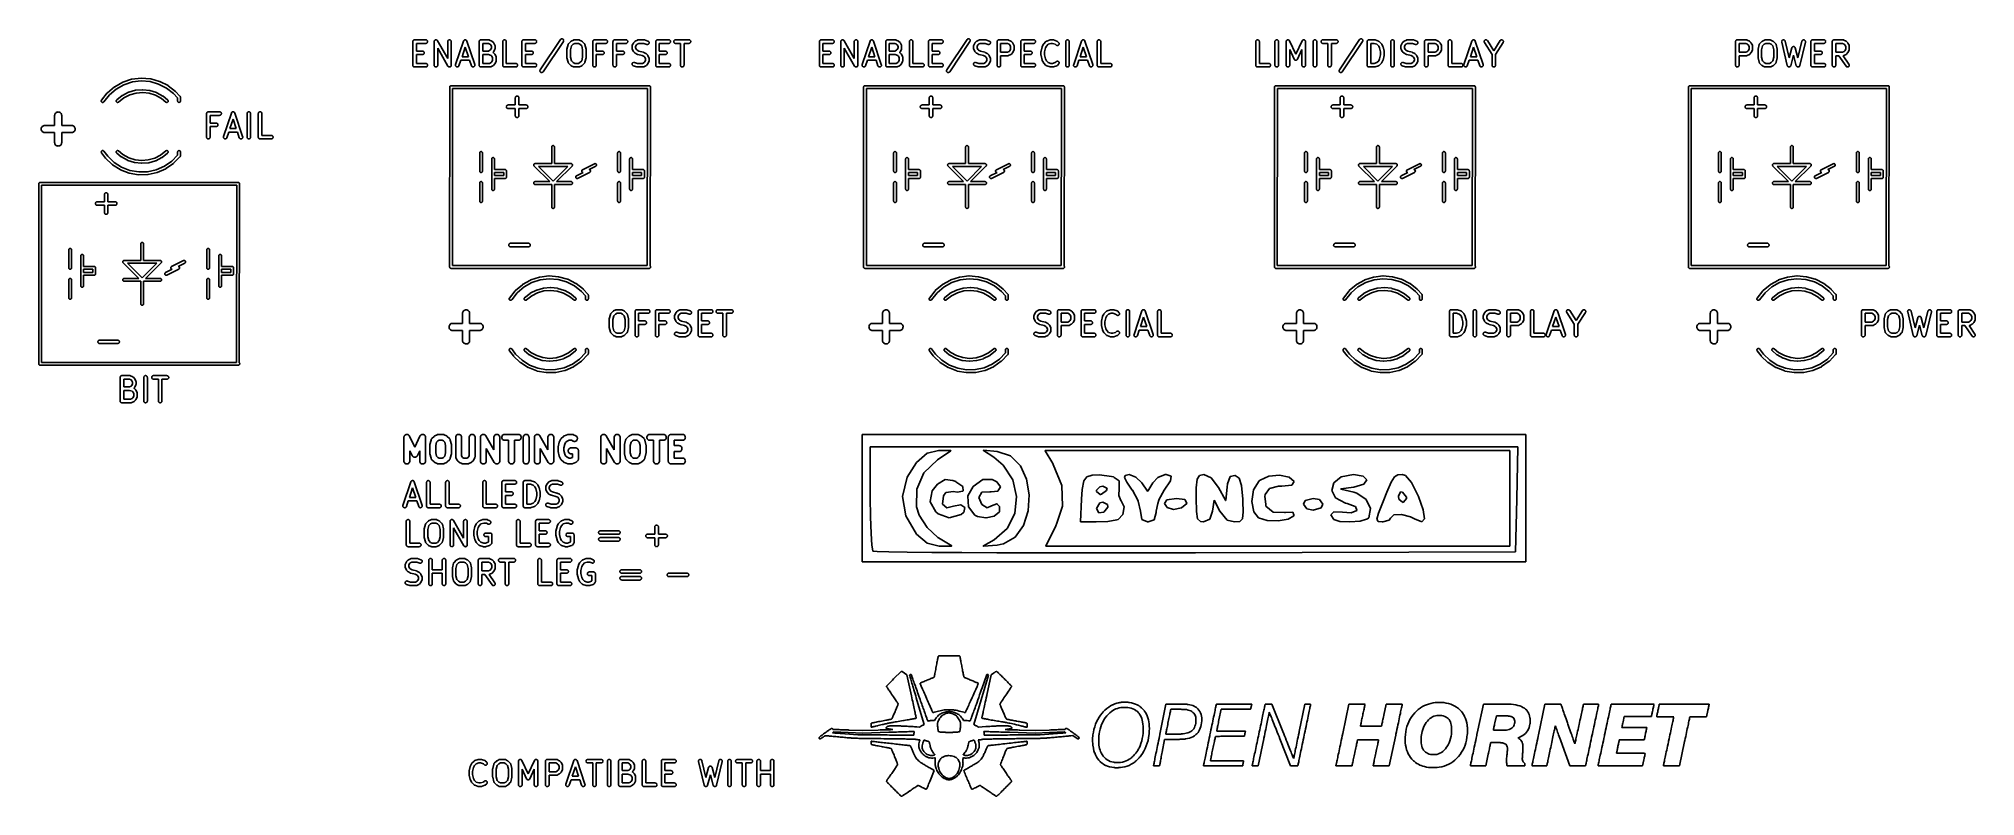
# Model space of a CAD drawing. Extents: x 107.7 to 189.7, y -115.4 to -83.3.
import ezdxf

# ---------------------------------------------------------------- set-up
doc = ezdxf.new("R2010")
doc.units = 0
doc.layers.add('BLACK', color=7, linetype='CONTINUOUS')

msp = doc.modelspace()

# ---------------------------------------------------------------- linework, layer by layer
at = {"layer": 'BLACK', "linetype": 'CONTINUOUS'}
for p, q in [((123.505, -83.423), (123.506, -83.416)), ((123.505, -83.4301), (123.505, -83.423)), ((123.505, -83.4306), (123.505, -83.4301)), ((123.505, -83.4311), (123.505, -83.4306)), ((123.505, -83.4306), (123.505, -83.4306)), ((123.505, -83.4306), (123.505, -83.4306)), ((123.505, -84.4311), (123.505, -83.4311)), ((123.506, -83.4155), (123.508, -83.4088)), ((123.506, -83.4158), (123.506, -83.4155)), ((123.506, -83.416), (123.506, -83.4158)), ((123.508, -83.4088), (123.511, -83.4021)), ((123.511, -83.4016), (123.514, -83.3954)), ((123.511, -83.4018), (123.511, -83.4016)), ((123.511, -83.4021), (123.511, -83.4018)), ((123.514, -83.3954), (123.517, -83.3892)), ((123.517, -83.3892), (123.518, -83.389)), ((123.518, -83.3888), (123.522, -83.3833)), ((123.518, -83.389), (123.518, -83.3888)), ((123.522, -83.3833), (123.527, -83.3779)), ((123.527, -83.3775), (123.533, -83.3732)), ((123.527, -83.3777), (123.527, -83.3775)), ((123.527, -83.3779), (123.527, -83.3777)), ((123.533, -83.3732), (123.538, -83.3687)), ((123.538, -83.3685), (123.539, -83.3684)), ((123.538, -83.3687), (123.538, -83.3685)), ((123.539, -83.3684), (123.545, -83.3651)), ((123.545, -83.3651), (123.551, -83.3618)), ((123.551, -83.3617), (123.552, -83.3616)), ((123.551, -83.3618), (123.551, -83.3617)), ((123.552, -83.3616), (123.558, -83.3596)), ((123.558, -83.3596), (123.565, -83.3576)), ((123.565, -83.3576), (123.565, -83.3575)), ((123.565, -83.3575), (123.566, -83.3575)), ((123.566, -83.3575), (123.573, -83.3568)), ((123.573, -83.3568), (123.58, -83.3561)), ((123.58, -83.3561), (124.056, -83.3561)), ((124.056, -83.5061), (123.655, -83.5061)), ((123.655, -83.5061), (123.655, -83.8323)), ((124.056, -83.3561), (124.057, -83.3561)), ((124.07, -83.5047), (124.056, -83.5061)), ((124.057, -83.3561), (124.071, -83.3578)), ((124.084, -83.5005), (124.07, -83.5047)), ((124.071, -83.3578), (124.085, -83.3622)), ((124.097, -83.4936), (124.084, -83.5005)), ((124.085, -83.3622), (124.098, -83.3692)), ((124.109, -83.4843), (124.097, -83.4936)), ((124.098, -83.3692), (124.109, -83.3787)), ((124.109, -83.3787), (124.119, -83.3901)), ((124.118, -83.4731), (124.109, -83.4843)), ((124.125, -83.4602), (124.118, -83.4731)), ((124.119, -83.3901), (124.125, -83.403)), ((124.125, -83.403), (124.13, -83.4171)), ((124.129, -83.4462), (124.125, -83.4602)), ((124.131, -83.4317), (124.129, -83.4462)), ((124.13, -83.4171), (124.131, -83.4317)), ((124.409, -83.4301), (124.41, -83.4276)), ((124.409, -83.4311), (124.409, -83.4301)), ((124.409, -84.4311), (124.409, -83.4311)), ((124.41, -83.425), (124.411, -83.4203)), ((124.41, -83.4276), (124.41, -83.425)), ((124.411, -83.4155), (124.412, -83.4131)), ((124.411, -83.4203), (124.411, -83.4155)), ((124.412, -83.4106), (124.414, -83.4062)), ((124.412, -83.4131), (124.412, -83.4106)), ((124.414, -83.4062), (124.415, -83.4016)), ((124.415, -83.4016), (124.417, -83.3994)), ((124.417, -83.3994), (124.418, -83.397)), ((124.418, -83.397), (124.42, -83.393)), ((124.42, -83.393), (124.423, -83.3888)), ((124.423, -83.3888), (124.424, -83.3868)), ((124.424, -83.3868), (124.426, -83.3847)), ((124.426, -83.3847), (124.429, -83.3812)), ((124.429, -83.3812), (124.432, -83.3775)), ((124.432, -83.3775), (124.434, -83.376)), ((124.434, -83.376), (124.436, -83.3741)), ((124.436, -83.3741), (124.44, -83.3714)), ((124.44, -83.3714), (124.443, -83.3684)), ((124.443, -83.3684), (124.446, -83.3672)), ((124.446, -83.3672), (124.448, -83.3658)), ((124.448, -83.3658), (124.452, -83.3638)), ((124.452, -83.3638), (124.456, -83.3616)), ((124.456, -83.3616), (124.459, -83.3609)), ((124.459, -83.3609), (124.461, -83.3599)), ((124.461, -83.3599), (124.466, -83.3588)), ((124.466, -83.3588), (124.47, -83.3575)), ((124.47, -83.3575), (124.473, -83.3572)), ((124.473, -83.3572), (124.475, -83.3567)), ((124.475, -83.3567), (124.48, -83.3566)), ((124.48, -83.3566), (124.485, -83.3561)), ((124.485, -83.3561), (124.487, -83.3564)), ((124.487, -83.3564), (124.49, -83.3563)), ((124.49, -83.3563), (124.495, -83.3572)), ((124.495, -83.3572), (124.499, -83.3577)), ((124.499, -83.3577), (124.502, -83.3584)), ((124.502, -83.3584), (124.504, -83.3588)), ((124.504, -83.3588), (124.509, -83.3606)), ((124.509, -83.3606), (124.513, -83.362)), ((124.513, -83.362), (124.516, -83.3632)), ((124.516, -83.3632), (124.518, -83.3641)), ((124.518, -83.3641), (124.522, -83.3667)), ((124.522, -83.3667), (124.526, -83.369)), ((124.526, -83.369), (124.528, -83.3706)), ((124.528, -83.3706), (124.53, -83.3719)), ((124.53, -83.3719), (124.534, -83.3752)), ((124.534, -83.3752), (124.538, -83.3783)), ((124.538, -83.3783), (124.539, -83.3802)), ((124.539, -83.3802), (124.541, -83.382)), ((124.541, -83.382), (124.544, -83.3859)), ((124.544, -83.3859), (124.547, -83.3896)), ((124.547, -83.3896), (124.548, -83.3919)), ((124.548, -83.3919), (124.55, -83.3939)), ((124.55, -83.3939), (124.981, -84.1487)), ((124.981, -83.4301), (124.982, -83.4155)), ((124.981, -83.4311), (124.981, -83.4301)), ((124.981, -84.1487), (124.981, -83.4311)), ((124.982, -83.4155), (124.987, -83.4016)), ((124.987, -83.4016), (124.994, -83.3888)), ((124.994, -83.3888), (125.003, -83.3775)), ((125.003, -83.3775), (125.015, -83.3684)), ((125.015, -83.3684), (125.028, -83.3616)), ((125.028, -83.3616), (125.042, -83.3575)), ((125.042, -83.3575), (125.056, -83.3561)), ((125.056, -83.3561), (125.071, -83.3577)), ((125.071, -83.3577), (125.085, -83.362)), ((125.085, -83.362), (125.098, -83.369)), ((125.098, -83.369), (125.109, -83.3783)), ((125.109, -83.3783), (125.118, -83.3896)), ((125.118, -83.3896), (125.125, -83.4025)), ((125.125, -83.4025), (125.129, -83.4166)), ((125.129, -83.4166), (125.131, -83.4311)), ((125.131, -83.4311), (125.131, -84.4311)), ((125.318, -84.4074), (125.651, -83.4074)), ((125.651, -83.4074), (125.652, -83.4064)), ((125.652, -83.4064), (125.654, -83.4017)), ((125.654, -83.4017), (125.656, -83.3969)), ((125.656, -83.3969), (125.657, -83.3951)), ((125.657, -83.3951), (125.658, -83.3931)), ((125.658, -83.3931), (125.661, -83.3889)), ((125.661, -83.3889), (125.664, -83.3846)), ((125.664, -83.3846), (125.665, -83.383)), ((125.665, -83.383), (125.666, -83.3813)), ((125.666, -83.3813), (125.67, -83.3778)), ((125.67, -83.3778), (125.674, -83.374)), ((125.674, -83.374), (125.676, -83.3728)), ((125.676, -83.3728), (125.677, -83.3714)), ((125.677, -83.3714), (125.682, -83.3686)), ((125.682, -83.3686), (125.686, -83.3657)), ((125.686, -83.3657), (125.688, -83.3648)), ((125.688, -83.3648), (125.69, -83.3637)), ((125.69, -83.3637), (125.695, -83.3619)), ((125.695, -83.3619), (125.699, -83.3598)), ((125.699, -83.3598), (125.701, -83.3594)), ((125.701, -83.3594), (125.703, -83.3586)), ((125.703, -83.3586), (125.709, -83.3578)), ((125.709, -83.3578), (125.714, -83.3567)), ((125.714, -83.3567), (125.716, -83.3566)), ((125.716, -83.3566), (125.718, -83.3563)), ((125.718, -83.3563), (125.723, -83.3565)), ((125.723, -83.3565), (125.728, -83.3563)), ((125.728, -83.3563), (125.73, -83.3567)), ((125.73, -83.3567), (125.732, -83.3568)), ((125.732, -83.3568), (125.738, -83.358)), ((125.738, -83.358), (125.743, -83.3589)), ((125.743, -83.3589), (125.745, -83.3597)), ((125.745, -83.3597), (125.747, -83.3601)), ((125.747, -83.3601), (125.751, -83.3623)), ((125.751, -83.3623), (125.756, -83.3642)), ((125.756, -83.3642), (125.758, -83.3653)), ((125.758, -83.3653), (125.76, -83.3662)), ((125.76, -83.3662), (125.764, -83.3692)), ((125.764, -83.3692), (125.769, -83.372)), ((125.769, -83.372), (125.77, -83.3735)), ((125.77, -83.3735), (125.772, -83.3747)), ((125.772, -83.3747), (125.775, -83.3785)), ((125.775, -83.3785), (125.779, -83.3821)), ((125.779, -83.3821), (125.78, -83.3838)), ((125.78, -83.3838), (125.782, -83.3854)), ((125.782, -83.3854), (125.785, -83.3898)), ((125.785, -83.3898), (125.788, -83.394)), ((125.788, -83.394), (125.789, -83.396)), ((125.789, -83.396), (125.79, -83.3978)), ((125.79, -83.3978), (125.792, -83.4027)), ((125.792, -83.4027), (125.794, -83.4074)), ((125.794, -83.4074), (126.127, -84.4074)), ((126.314, -83.4301), (126.315, -83.423)), ((126.314, -83.4306), (126.314, -83.4301)), ((126.314, -83.4311), (126.314, -83.4306)), ((126.314, -83.4306), (126.314, -83.4306)), ((126.314, -83.4306), (126.314, -83.4306)), ((126.314, -84.4311), (126.314, -83.4311)), ((126.315, -83.423), (126.316, -83.416)), ((126.316, -83.4155), (126.318, -83.4088)), ((126.316, -83.4158), (126.316, -83.4155)), ((126.316, -83.416), (126.316, -83.4158)), ((126.318, -83.4088), (126.32, -83.4021)), ((126.32, -83.4016), (126.324, -83.3954)), ((126.32, -83.4018), (126.32, -83.4016)), ((126.32, -83.4021), (126.32, -83.4018)), ((126.324, -83.3954), (126.327, -83.3892)), ((126.327, -83.3888), (126.332, -83.3833)), ((126.327, -83.389), (126.327, -83.3888)), ((126.327, -83.3892), (126.327, -83.389)), ((126.332, -83.3833), (126.336, -83.3779)), ((126.336, -83.3779), (126.337, -83.3777)), ((126.337, -83.3775), (126.342, -83.3732)), ((126.337, -83.3777), (126.337, -83.3775)), ((126.342, -83.3732), (126.348, -83.3687)), ((126.348, -83.3684), (126.354, -83.3651)), ((126.348, -83.3685), (126.348, -83.3684)), ((126.348, -83.3687), (126.348, -83.3685)), ((126.354, -83.3651), (126.361, -83.3618)), ((126.361, -83.3616), (126.368, -83.3596)), ((126.361, -83.3617), (126.361, -83.3616)), ((126.361, -83.3618), (126.361, -83.3617)), ((126.368, -83.3596), (126.375, -83.3576)), ((126.375, -83.3575), (126.382, -83.3568)), ((126.375, -83.3576), (126.375, -83.3575)), ((126.375, -83.3575), (126.375, -83.3575)), ((126.382, -83.3568), (126.389, -83.3561)), ((126.389, -83.3561), (126.723, -83.3561)), ((126.464, -83.5061), (126.464, -83.8323)), ((126.705, -83.5061), (126.464, -83.5061)), ((126.773, -83.5404), (126.705, -83.5061)), ((126.723, -83.3561), (126.724, -83.3561)), ((126.724, -83.3561), (126.726, -83.3564)), ((126.726, -83.3564), (126.728, -83.3563)), ((126.728, -83.3563), (126.733, -83.3572)), ((126.733, -83.3572), (126.738, -83.3578)), ((126.738, -83.3578), (126.74, -83.3584)), ((126.74, -83.3584), (126.742, -83.3588)), ((126.742, -83.3588), (126.747, -83.3606)), ((126.747, -83.3606), (126.752, -83.3622)), ((126.752, -83.3622), (126.754, -83.3633)), ((126.754, -83.3633), (126.756, -83.364)), ((126.756, -83.364), (126.851, -83.4117)), ((126.804, -83.5708), (126.773, -83.5404)), ((126.838, -83.6393), (126.804, -83.5708)), ((126.851, -83.4117), (126.852, -83.4121)), ((126.852, -83.4121), (126.856, -83.4144)), ((126.856, -83.4144), (126.859, -83.4164)), ((126.859, -83.4164), (126.862, -83.4184)), ((126.862, -83.4184), (126.865, -83.4201)), ((126.865, -83.4201), (126.868, -83.423)), ((126.868, -83.423), (126.871, -83.4257)), ((126.871, -83.4257), (126.918, -83.4733)), ((126.918, -83.4733), (126.919, -83.4741)), ((126.919, -83.4741), (126.922, -83.4774)), ((126.922, -83.4774), (126.925, -83.4804)), ((126.925, -83.4804), (126.926, -83.4831)), ((126.926, -83.4831), (126.928, -83.4855)), ((126.928, -83.4855), (126.93, -83.4893)), ((126.93, -83.4893), (126.932, -83.4928)), ((126.932, -83.4928), (126.98, -83.5881)), ((126.98, -83.5881), (126.981, -83.589)), ((126.981, -83.589), (126.981, -83.5911)), ((126.981, -83.5911), (126.982, -83.593)), ((126.982, -83.593), (126.984, -83.5979)), ((126.984, -83.5979), (126.986, -83.6027)), ((126.986, -83.6027), (126.986, -83.6049)), ((126.986, -83.6049), (126.987, -83.607)), ((126.987, -83.607), (126.987, -83.6121)), ((126.987, -83.6121), (126.988, -83.6172)), ((126.988, -83.6172), (126.988, -83.6194)), ((126.988, -83.6194), (126.988, -83.6216)), ((126.988, -83.6216), (126.988, -83.7168)), ((127.314, -83.4301), (127.316, -83.4155)), ((127.314, -83.4311), (127.314, -83.4301)), ((127.314, -84.4311), (127.314, -83.4311)), ((127.316, -83.4155), (127.32, -83.4016)), ((127.32, -83.4016), (127.327, -83.3888)), ((127.327, -83.3888), (127.337, -83.3775)), ((127.337, -83.3775), (127.348, -83.3684)), ((127.348, -83.3684), (127.361, -83.3616)), ((127.361, -83.3616), (127.375, -83.3575)), ((127.375, -83.3575), (127.39, -83.3561)), ((127.39, -83.3561), (127.404, -83.3577)), ((127.404, -83.3577), (127.418, -83.362)), ((127.418, -83.362), (127.431, -83.369)), ((127.431, -83.369), (127.442, -83.3783)), ((127.442, -83.3783), (127.452, -83.3896)), ((127.452, -83.3896), (127.459, -83.4025)), ((127.459, -83.4025), (127.463, -83.4166)), ((127.463, -83.4166), (127.464, -83.4311)), ((127.464, -83.4311), (127.464, -84.3561)), ((128.124, -83.423), (128.125, -83.416)), ((128.124, -83.4301), (128.124, -83.423)), ((128.124, -83.4306), (128.124, -83.4301)), ((128.124, -83.4311), (128.124, -83.4306)), ((128.124, -83.4306), (128.124, -83.4306)), ((128.124, -83.4306), (128.124, -83.4306)), ((128.124, -84.4311), (128.124, -83.4311)), ((128.125, -83.4155), (128.127, -83.4088)), ((128.125, -83.4158), (128.125, -83.4155)), ((128.125, -83.416), (128.125, -83.4158)), ((128.127, -83.4088), (128.13, -83.4021)), ((128.13, -83.4016), (128.133, -83.3954)), ((128.13, -83.4018), (128.13, -83.4016)), ((128.13, -83.4021), (128.13, -83.4018)), ((128.133, -83.3954), (128.137, -83.3892)), ((128.137, -83.3888), (128.141, -83.3833)), ((128.137, -83.389), (128.137, -83.3888)), ((128.137, -83.3892), (128.137, -83.389)), ((128.141, -83.3833), (128.146, -83.3779)), ((128.146, -83.3775), (128.152, -83.3732)), ((128.146, -83.3777), (128.146, -83.3775)), ((128.146, -83.3779), (128.146, -83.3777)), ((128.152, -83.3732), (128.157, -83.3687)), ((128.157, -83.3685), (128.158, -83.3684)), ((128.157, -83.3687), (128.157, -83.3685)), ((128.158, -83.3684), (128.164, -83.3651)), ((128.164, -83.3651), (128.17, -83.3618)), ((128.17, -83.3617), (128.171, -83.3616)), ((128.17, -83.3618), (128.17, -83.3617)), ((128.171, -83.3616), (128.177, -83.3596)), ((128.177, -83.3596), (128.184, -83.3576)), ((128.184, -83.3576), (128.184, -83.3575)), ((128.184, -83.3575), (128.185, -83.3575)), ((128.185, -83.3575), (128.192, -83.3568)), ((128.192, -83.3568), (128.199, -83.3561)), ((128.199, -83.3561), (128.675, -83.3561)), ((128.675, -83.5061), (128.274, -83.5061)), ((128.274, -83.5061), (128.274, -83.8323)), ((128.675, -83.3561), (128.676, -83.3561)), ((128.689, -83.5047), (128.675, -83.5061)), ((128.676, -83.3561), (128.69, -83.3578)), ((128.703, -83.5005), (128.689, -83.5047)), ((128.69, -83.3578), (128.704, -83.3622)), ((128.716, -83.4936), (128.703, -83.5005)), ((128.704, -83.3622), (128.717, -83.3692)), ((128.728, -83.4843), (128.716, -83.4936)), ((128.717, -83.3692), (128.728, -83.3787)), ((128.728, -83.3787), (128.738, -83.3901)), ((128.737, -83.4731), (128.728, -83.4843)), ((128.744, -83.4602), (128.737, -83.4731)), ((128.738, -83.3901), (128.744, -83.403)), ((128.744, -83.403), (128.749, -83.4171)), ((128.748, -83.4462), (128.744, -83.4602)), ((128.75, -83.4317), (128.748, -83.4462)), ((128.749, -83.4171), (128.75, -83.4317)), ((128.898, -84.6276), (129.755, -83.3419)), ((129.88, -83.4251), (129.023, -84.7108)), ((129.755, -83.3419), (129.756, -83.341)), ((129.756, -83.341), (129.765, -83.3298)), ((129.765, -83.3298), (129.777, -83.3207)), ((129.777, -83.3207), (129.79, -83.3139)), ((129.79, -83.3139), (129.804, -83.3098)), ((129.804, -83.3098), (129.818, -83.3085)), ((129.818, -83.3085), (129.833, -83.3101)), ((129.833, -83.3101), (129.847, -83.3144)), ((129.847, -83.3144), (129.86, -83.3214)), ((129.86, -83.3214), (129.871, -83.3307)), ((129.871, -83.3307), (129.88, -83.3421)), ((129.88, -83.3421), (129.887, -83.355)), ((129.887, -83.4122), (129.88, -83.4251)), ((129.887, -83.355), (129.891, -83.3691)), ((129.891, -83.3982), (129.887, -83.4122)), ((129.891, -83.3691), (129.893, -83.3836)), ((129.893, -83.3836), (129.891, -83.3982)), ((130.031, -83.7463), (130.078, -83.5558)), ((130.078, -83.5558), (130.079, -83.5548)), ((130.079, -83.5548), (130.08, -83.55)), ((130.08, -83.55), (130.082, -83.5452)), ((130.082, -83.5452), (130.083, -83.5432)), ((130.083, -83.5432), (130.084, -83.5411)), ((130.084, -83.5411), (130.086, -83.5367)), ((130.086, -83.5367), (130.089, -83.5323)), ((130.089, -83.5323), (130.09, -83.5305)), ((130.09, -83.5305), (130.091, -83.5286)), ((130.091, -83.5286), (130.095, -83.5249)), ((130.095, -83.5249), (130.098, -83.521)), ((130.098, -83.521), (130.193, -83.4257)), ((130.219, -83.6123), (130.178, -83.7737)), ((130.193, -83.4257), (130.194, -83.425)), ((130.194, -83.425), (130.197, -83.4224)), ((130.197, -83.4224), (130.2, -83.4195)), ((130.2, -83.4195), (130.203, -83.4178)), ((130.203, -83.4178), (130.205, -83.4158)), ((130.205, -83.4158), (130.209, -83.4139)), ((130.209, -83.4139), (130.213, -83.4117)), ((130.213, -83.4117), (130.308, -83.364)), ((130.291, -83.5404), (130.219, -83.6123)), ((130.359, -83.5061), (130.291, -83.5404)), ((130.308, -83.364), (130.309, -83.3636)), ((130.309, -83.3636), (130.311, -83.3628)), ((130.311, -83.3628), (130.313, -83.3618)), ((130.313, -83.3618), (130.318, -83.3603)), ((130.318, -83.3603), (130.323, -83.3585)), ((130.323, -83.3585), (130.325, -83.3582)), ((130.325, -83.3582), (130.327, -83.3576)), ((130.327, -83.3576), (130.332, -83.3571)), ((130.332, -83.3571), (130.337, -83.3563)), ((130.337, -83.3563), (130.339, -83.3563)), ((130.339, -83.3563), (130.342, -83.3561)), ((130.342, -83.3561), (130.532, -83.3561)), ((130.514, -83.5061), (130.359, -83.5061)), ((130.583, -83.5404), (130.514, -83.5061)), ((130.532, -83.3561), (130.533, -83.3561)), ((130.533, -83.3561), (130.535, -83.3564)), ((130.535, -83.3564), (130.537, -83.3563)), ((130.537, -83.3563), (130.543, -83.3572)), ((130.543, -83.3572), (130.548, -83.3578)), ((130.548, -83.3578), (130.55, -83.3584)), ((130.55, -83.3584), (130.552, -83.3588)), ((130.552, -83.3588), (130.557, -83.3606)), ((130.557, -83.3606), (130.562, -83.3622)), ((130.562, -83.3622), (130.564, -83.3633)), ((130.564, -83.3633), (130.566, -83.364)), ((130.566, -83.364), (130.661, -83.4117)), ((130.655, -83.6123), (130.583, -83.5404)), ((130.695, -83.7737), (130.655, -83.6123)), ((130.661, -83.4117), (130.662, -83.4121)), ((130.662, -83.4121), (130.665, -83.4144)), ((130.665, -83.4144), (130.669, -83.4164)), ((130.669, -83.4164), (130.671, -83.4184)), ((130.671, -83.4184), (130.674, -83.4201)), ((130.674, -83.4201), (130.677, -83.423)), ((130.677, -83.423), (130.68, -83.4257)), ((130.68, -83.4257), (130.776, -83.521)), ((130.776, -83.521), (130.776, -83.5217)), ((130.776, -83.5217), (130.779, -83.5257)), ((130.779, -83.5257), (130.783, -83.5294)), ((130.783, -83.5294), (130.784, -83.5314)), ((130.784, -83.5314), (130.785, -83.5331)), ((130.785, -83.5331), (130.788, -83.5376)), ((130.788, -83.5376), (130.79, -83.542)), ((130.79, -83.542), (130.791, -83.5441)), ((130.791, -83.5441), (130.792, -83.5461)), ((130.792, -83.5461), (130.794, -83.551)), ((130.794, -83.551), (130.795, -83.5558)), ((130.795, -83.5558), (130.843, -83.7463)), ((131.124, -83.423), (131.125, -83.416)), ((131.124, -83.4301), (131.124, -83.423)), ((131.124, -83.4306), (131.124, -83.4301)), ((131.124, -83.4311), (131.124, -83.4306)), ((131.124, -83.4306), (131.124, -83.4306)), ((131.124, -83.4306), (131.124, -83.4306)), ((131.124, -84.4311), (131.124, -83.4311)), ((131.125, -83.4155), (131.127, -83.4088)), ((131.125, -83.4158), (131.125, -83.4155)), ((131.125, -83.416), (131.125, -83.4158)), ((131.127, -83.4088), (131.13, -83.4021)), ((131.13, -83.4016), (131.133, -83.3954)), ((131.13, -83.4018), (131.13, -83.4016)), ((131.13, -83.4021), (131.13, -83.4018)), ((131.133, -83.3954), (131.137, -83.3892)), ((131.137, -83.3888), (131.141, -83.3833)), ((131.137, -83.389), (131.137, -83.3888)), ((131.137, -83.3892), (131.137, -83.389)), ((131.141, -83.3833), (131.146, -83.3779)), ((131.146, -83.3775), (131.152, -83.3732)), ((131.146, -83.3777), (131.146, -83.3775)), ((131.146, -83.3779), (131.146, -83.3777)), ((131.152, -83.3732), (131.157, -83.3687)), ((131.157, -83.3685), (131.158, -83.3684)), ((131.157, -83.3687), (131.157, -83.3685)), ((131.158, -83.3684), (131.164, -83.3651)), ((131.164, -83.3651), (131.17, -83.3618)), ((131.17, -83.3617), (131.171, -83.3616)), ((131.17, -83.3618), (131.17, -83.3617)), ((131.171, -83.3616), (131.177, -83.3596)), ((131.177, -83.3596), (131.184, -83.3576)), ((131.184, -83.3576), (131.184, -83.3575)), ((131.184, -83.3575), (131.185, -83.3575)), ((131.185, -83.3575), (131.192, -83.3568)), ((131.192, -83.3568), (131.199, -83.3561)), ((131.199, -83.3561), (131.675, -83.3561)), ((131.675, -83.5061), (131.274, -83.5061)), ((131.274, -83.5061), (131.274, -83.8323)), ((131.675, -83.3561), (131.676, -83.3561)), ((131.689, -83.5047), (131.675, -83.5061)), ((131.676, -83.3561), (131.69, -83.3578)), ((131.703, -83.5005), (131.689, -83.5047)), ((131.69, -83.3578), (131.704, -83.3622)), ((131.716, -83.4936), (131.703, -83.5005)), ((131.704, -83.3622), (131.717, -83.3692)), ((131.728, -83.4843), (131.716, -83.4936)), ((131.717, -83.3692), (131.728, -83.3787)), ((131.728, -83.3787), (131.738, -83.3901)), ((131.737, -83.4731), (131.728, -83.4843)), ((131.744, -83.4602), (131.737, -83.4731)), ((131.738, -83.3901), (131.744, -83.403)), ((131.744, -83.403), (131.749, -83.4171)), ((131.748, -83.4462), (131.744, -83.4602)), ((131.75, -83.4317), (131.748, -83.4462)), ((131.749, -83.4171), (131.75, -83.4317)), ((131.981, -83.4301), (131.982, -83.423)), ((131.981, -83.4306), (131.981, -83.4301)), ((131.981, -83.4311), (131.981, -83.4306)), ((131.981, -83.4306), (131.981, -83.4306)), ((131.981, -83.4306), (131.981, -83.4306)), ((131.981, -84.4311), (131.981, -83.4311)), ((131.982, -83.4155), (131.985, -83.4088)), ((131.982, -83.4158), (131.982, -83.4155)), ((131.982, -83.416), (131.982, -83.4158)), ((131.982, -83.423), (131.982, -83.416)), ((131.985, -83.4088), (131.987, -83.4021)), ((131.987, -83.4016), (131.99, -83.3954)), ((131.987, -83.4018), (131.987, -83.4016)), ((131.987, -83.4021), (131.987, -83.4018)), ((131.99, -83.3954), (131.994, -83.3892)), ((131.994, -83.3888), (131.999, -83.3833)), ((131.994, -83.389), (131.994, -83.3888)), ((131.994, -83.3892), (131.994, -83.389)), ((131.999, -83.3833), (132.003, -83.3779)), ((132.003, -83.3775), (132.009, -83.3732)), ((132.003, -83.3777), (132.003, -83.3775)), ((132.003, -83.3779), (132.003, -83.3777)), ((132.009, -83.3732), (132.014, -83.3687)), ((132.014, -83.3687), (132.015, -83.3685)), ((132.015, -83.3684), (132.021, -83.3651)), ((132.015, -83.3685), (132.015, -83.3684)), ((132.021, -83.3651), (132.027, -83.3618)), ((132.027, -83.3618), (132.028, -83.3617)), ((132.028, -83.3616), (132.035, -83.3596)), ((132.028, -83.3617), (132.028, -83.3616)), ((132.035, -83.3596), (132.041, -83.3576)), ((132.041, -83.3576), (132.042, -83.3575)), ((132.042, -83.3575), (132.049, -83.3568)), ((132.042, -83.3575), (132.042, -83.3575)), ((132.049, -83.3568), (132.056, -83.3561)), ((132.056, -83.3561), (132.532, -83.3561)), ((132.532, -83.5061), (132.131, -83.5061)), ((132.131, -83.5061), (132.131, -83.8323)), ((132.532, -83.3561), (132.533, -83.3561)), ((132.547, -83.5047), (132.532, -83.5061)), ((132.533, -83.3561), (132.548, -83.3578)), ((132.561, -83.5005), (132.547, -83.5047)), ((132.548, -83.3578), (132.562, -83.3622)), ((132.574, -83.4936), (132.561, -83.5005)), ((132.562, -83.3622), (132.574, -83.3692)), ((132.574, -83.3692), (132.586, -83.3787)), ((132.585, -83.4843), (132.574, -83.4936)), ((132.594, -83.4731), (132.585, -83.4843)), ((132.586, -83.3787), (132.595, -83.3901)), ((132.601, -83.4602), (132.594, -83.4731)), ((132.595, -83.3901), (132.602, -83.403)), ((132.606, -83.4462), (132.601, -83.4602)), ((132.602, -83.403), (132.606, -83.4171)), ((132.606, -83.4171), (132.607, -83.4317)), ((132.607, -83.4317), (132.606, -83.4462)), ((132.79, -83.6206), (132.791, -83.6184)), ((132.79, -83.6216), (132.79, -83.6206)), ((132.79, -83.7168), (132.79, -83.6216)), ((132.791, -83.6111), (132.792, -83.606)), ((132.791, -83.6162), (132.791, -83.6111)), ((132.791, -83.6184), (132.791, -83.6162)), ((132.792, -83.606), (132.793, -83.6039)), ((132.793, -83.6017), (132.795, -83.5969)), ((132.793, -83.6039), (132.793, -83.6017)), ((132.795, -83.5969), (132.796, -83.5921)), ((132.796, -83.5921), (132.797, -83.5901)), ((132.797, -83.5901), (132.798, -83.5881)), ((132.798, -83.5881), (132.846, -83.4928)), ((132.846, -83.4919), (132.849, -83.4884)), ((132.846, -83.4928), (132.846, -83.4919)), ((132.849, -83.4884), (132.851, -83.4846)), ((132.851, -83.4846), (132.853, -83.4822)), ((132.853, -83.4822), (132.854, -83.4796)), ((132.854, -83.4796), (132.857, -83.4766)), ((132.857, -83.4766), (132.86, -83.4733)), ((132.86, -83.4733), (132.908, -83.4257)), ((132.908, -83.425), (132.912, -83.4224)), ((132.908, -83.4257), (132.908, -83.425)), ((132.912, -83.4224), (132.915, -83.4195)), ((132.915, -83.4195), (132.917, -83.4178)), ((132.917, -83.4178), (132.92, -83.4158)), ((132.92, -83.4158), (132.923, -83.4139)), ((132.923, -83.4139), (132.927, -83.4117)), ((132.927, -83.4117), (133.022, -83.364)), ((132.975, -83.5708), (132.94, -83.6393)), ((133.005, -83.5404), (132.975, -83.5708)), ((133.074, -83.5061), (133.005, -83.5404)), ((133.022, -83.364), (133.023, -83.3636)), ((133.023, -83.3636), (133.025, -83.3628)), ((133.025, -83.3628), (133.027, -83.3618)), ((133.027, -83.3618), (133.032, -83.3603)), ((133.032, -83.3603), (133.037, -83.3585)), ((133.037, -83.3585), (133.039, -83.3582)), ((133.039, -83.3582), (133.041, -83.3576)), ((133.041, -83.3576), (133.046, -83.3571)), ((133.046, -83.3571), (133.051, -83.3563)), ((133.051, -83.3563), (133.054, -83.3563)), ((133.054, -83.3563), (133.056, -83.3561)), ((133.056, -83.3561), (133.294, -83.3561)), ((133.282, -83.5061), (133.074, -83.5061)), ((133.413, -83.5499), (133.282, -83.5061)), ((133.294, -83.3561), (133.295, -83.3561)), ((133.295, -83.3561), (133.299, -83.3566)), ((133.299, -83.3566), (133.303, -83.3567)), ((133.303, -83.3567), (133.306, -83.3574)), ((133.306, -83.3574), (133.31, -83.3578)), ((133.31, -83.3578), (133.314, -83.359)), ((133.314, -83.359), (133.318, -83.36)), ((133.318, -83.36), (133.461, -83.4076)), ((133.427, -83.5532), (133.413, -83.5499)), ((133.442, -83.5536), (133.427, -83.5532)), ((133.456, -83.5511), (133.442, -83.5536)), ((133.47, -83.5459), (133.456, -83.5511)), ((133.461, -83.4076), (133.462, -83.4079)), ((133.462, -83.4079), (133.475, -83.4141)), ((133.483, -83.5382), (133.47, -83.5459)), ((133.475, -83.4141), (133.487, -83.4227)), ((133.493, -83.5282), (133.483, -83.5382)), ((133.487, -83.4227), (133.497, -83.4334)), ((133.502, -83.5163), (133.493, -83.5282)), ((133.497, -83.4334), (133.504, -83.4459)), ((133.508, -83.503), (133.502, -83.5163)), ((133.504, -83.4459), (133.509, -83.4596)), ((133.511, -83.4887), (133.508, -83.503)), ((133.509, -83.4596), (133.512, -83.4741)), ((133.512, -83.4741), (133.511, -83.4887)), ((133.79, -83.4301), (133.791, -83.423)), ((133.79, -83.4306), (133.79, -83.4301)), ((133.79, -83.4311), (133.79, -83.4306)), ((133.79, -83.4306), (133.79, -83.4306)), ((133.79, -83.4306), (133.79, -83.4306)), ((133.79, -84.4311), (133.79, -83.4311)), ((133.791, -83.423), (133.792, -83.416)), ((133.792, -83.4155), (133.794, -83.4088)), ((133.792, -83.4158), (133.792, -83.4155)), ((133.792, -83.416), (133.792, -83.4158)), ((133.794, -83.4088), (133.796, -83.4021)), ((133.796, -83.4016), (133.8, -83.3954)), ((133.796, -83.4018), (133.796, -83.4016)), ((133.796, -83.4021), (133.796, -83.4018)), ((133.8, -83.3954), (133.803, -83.3892)), ((133.803, -83.3888), (133.808, -83.3833)), ((133.803, -83.389), (133.803, -83.3888)), ((133.803, -83.3892), (133.803, -83.389)), ((133.808, -83.3833), (133.813, -83.3779)), ((133.813, -83.3775), (133.818, -83.3732)), ((133.813, -83.3777), (133.813, -83.3775)), ((133.813, -83.3779), (133.813, -83.3777)), ((133.818, -83.3732), (133.824, -83.3687)), ((133.824, -83.3684), (133.831, -83.3651)), ((133.824, -83.3685), (133.824, -83.3684)), ((133.824, -83.3687), (133.824, -83.3685)), ((133.831, -83.3651), (133.837, -83.3618)), ((133.837, -83.3616), (133.844, -83.3596)), ((133.837, -83.3617), (133.837, -83.3616)), ((133.837, -83.3618), (133.837, -83.3617)), ((133.844, -83.3596), (133.851, -83.3576)), ((133.851, -83.3575), (133.858, -83.3568)), ((133.851, -83.3576), (133.851, -83.3575)), ((133.851, -83.3575), (133.851, -83.3575)), ((133.858, -83.3568), (133.865, -83.3561)), ((133.865, -83.3561), (134.342, -83.3561)), ((134.342, -83.5061), (133.94, -83.5061)), ((133.94, -83.5061), (133.94, -83.8323)), ((134.342, -83.3561), (134.343, -83.3561)), ((134.356, -83.5047), (134.342, -83.5061)), ((134.343, -83.3561), (134.357, -83.3578)), ((134.37, -83.5005), (134.356, -83.5047)), ((134.357, -83.3578), (134.371, -83.3622)), ((134.383, -83.4936), (134.37, -83.5005)), ((134.371, -83.3622), (134.384, -83.3692)), ((134.394, -83.4843), (134.383, -83.4936)), ((134.384, -83.3692), (134.395, -83.3787)), ((134.404, -83.4731), (134.394, -83.4843)), ((134.395, -83.3787), (134.404, -83.3901)), ((134.404, -83.3901), (134.411, -83.403)), ((134.411, -83.4602), (134.404, -83.4731)), ((134.411, -83.403), (134.415, -83.4171)), ((134.415, -83.4462), (134.411, -83.4602)), ((134.415, -83.4171), (134.417, -83.4317)), ((134.417, -83.4317), (134.415, -83.4462)), ((134.552, -83.4306), (134.554, -83.416)), ((134.554, -83.4452), (134.552, -83.4306)), ((134.554, -83.416), (134.558, -83.4021)), ((134.558, -83.4592), (134.554, -83.4452)), ((134.558, -83.4021), (134.565, -83.3892)), ((134.565, -83.4722), (134.558, -83.4592)), ((134.565, -83.3892), (134.574, -83.3779)), ((134.574, -83.4836), (134.565, -83.4722)), ((134.574, -83.3779), (134.586, -83.3687)), ((134.585, -83.493), (134.574, -83.4836)), ((134.598, -83.5001), (134.585, -83.493)), ((134.586, -83.3687), (134.599, -83.3618)), ((134.612, -83.5045), (134.598, -83.5001)), ((134.599, -83.3618), (134.613, -83.3576)), ((134.626, -83.5061), (134.612, -83.5045)), ((134.613, -83.3576), (134.627, -83.3561)), ((134.627, -83.5061), (134.626, -83.5061)), ((134.627, -83.3561), (135.199, -83.3561)), ((134.838, -83.5061), (134.627, -83.5061)), ((134.838, -84.4311), (134.838, -83.5061)), ((135.199, -83.5061), (134.988, -83.5061)), ((134.988, -83.5061), (134.988, -84.4311)), ((135.199, -83.3561), (135.2, -83.3561)), ((135.213, -83.5047), (135.199, -83.5061)), ((135.2, -83.3561), (135.214, -83.3578)), ((135.227, -83.5005), (135.213, -83.5047)), ((135.214, -83.3578), (135.228, -83.3622)), ((135.24, -83.4936), (135.227, -83.5005)), ((135.228, -83.3622), (135.241, -83.3692)), ((135.252, -83.4843), (135.24, -83.4936)), ((135.241, -83.3692), (135.252, -83.3787)), ((135.252, -83.3787), (135.261, -83.3901)), ((135.261, -83.4731), (135.252, -83.4843)), ((135.261, -83.3901), (135.268, -83.403)), ((135.268, -83.4602), (135.261, -83.4731)), ((135.268, -83.403), (135.272, -83.4171)), ((135.272, -83.4462), (135.268, -83.4602)), ((135.272, -83.4171), (135.274, -83.4317)), ((135.274, -83.4317), (135.272, -83.4462)), ((140.721, -83.4301), (140.722, -83.423)), ((140.721, -83.4306), (140.721, -83.4301)), ((140.721, -83.4311), (140.721, -83.4306)), ((140.721, -83.4306), (140.721, -83.4306)), ((140.721, -83.4306), (140.721, -83.4306)), ((140.721, -84.4311), (140.721, -83.4311)), ((140.722, -83.423), (140.723, -83.416)), ((140.723, -83.4155), (140.725, -83.4088)), ((140.723, -83.4158), (140.723, -83.4155)), ((140.723, -83.416), (140.723, -83.4158)), ((140.725, -83.4088), (140.727, -83.4021)), ((140.727, -83.4016), (140.731, -83.3954)), ((140.727, -83.4018), (140.727, -83.4016)), ((140.727, -83.4021), (140.727, -83.4018)), ((140.731, -83.3954), (140.734, -83.3892)), ((140.734, -83.3888), (140.739, -83.3833)), ((140.734, -83.389), (140.734, -83.3888)), ((140.734, -83.3892), (140.734, -83.389)), ((140.739, -83.3833), (140.743, -83.3779)), ((140.743, -83.3777), (140.744, -83.3775)), ((140.743, -83.3779), (140.743, -83.3777)), ((140.744, -83.3775), (140.749, -83.3732)), ((140.749, -83.3732), (140.755, -83.3687)), ((140.755, -83.3684), (140.761, -83.3651)), ((140.755, -83.3685), (140.755, -83.3684)), ((140.755, -83.3687), (140.755, -83.3685)), ((140.761, -83.3651), (140.768, -83.3618)), ((140.768, -83.3616), (140.775, -83.3596)), ((140.768, -83.3617), (140.768, -83.3616)), ((140.768, -83.3618), (140.768, -83.3617)), ((140.775, -83.3596), (140.782, -83.3576)), ((140.782, -83.3575), (140.789, -83.3568)), ((140.782, -83.3576), (140.782, -83.3575)), ((140.782, -83.3575), (140.782, -83.3575)), ((140.789, -83.3568), (140.796, -83.3561)), ((140.796, -83.3561), (141.272, -83.3561)), ((141.272, -83.5061), (140.871, -83.5061)), ((140.871, -83.5061), (140.871, -83.8323)), ((141.272, -83.3561), (141.273, -83.3561)), ((141.287, -83.5047), (141.272, -83.5061)), ((141.273, -83.3561), (141.288, -83.3578)), ((141.301, -83.5005), (141.287, -83.5047)), ((141.288, -83.3578), (141.302, -83.3622)), ((141.314, -83.4936), (141.301, -83.5005)), ((141.302, -83.3622), (141.315, -83.3692)), ((141.325, -83.4843), (141.314, -83.4936)), ((141.315, -83.3692), (141.326, -83.3787)), ((141.334, -83.4731), (141.325, -83.4843)), ((141.326, -83.3787), (141.335, -83.3901)), ((141.341, -83.4602), (141.334, -83.4731)), ((141.335, -83.3901), (141.342, -83.403)), ((141.346, -83.4462), (141.341, -83.4602)), ((141.342, -83.403), (141.346, -83.4171)), ((141.346, -83.4171), (141.347, -83.4317)), ((141.347, -83.4317), (141.346, -83.4462)), ((141.626, -83.425), (141.627, -83.4203)), ((141.626, -83.4276), (141.626, -83.425)), ((141.626, -83.4301), (141.626, -83.4276)), ((141.626, -83.4311), (141.626, -83.4301)), ((141.626, -84.4311), (141.626, -83.4311)), ((141.627, -83.4203), (141.628, -83.4155)), ((141.628, -83.4131), (141.629, -83.4106)), ((141.628, -83.4155), (141.628, -83.4131)), ((141.629, -83.4106), (141.631, -83.4062)), ((141.631, -83.4062), (141.632, -83.4016)), ((141.632, -83.4016), (141.633, -83.3994)), ((141.633, -83.3994), (141.634, -83.397)), ((141.634, -83.397), (141.637, -83.393)), ((141.637, -83.393), (141.639, -83.3888)), ((141.639, -83.3888), (141.641, -83.3868)), ((141.641, -83.3868), (141.642, -83.3847)), ((141.642, -83.3847), (141.645, -83.3812)), ((141.645, -83.3812), (141.648, -83.3775)), ((141.648, -83.3775), (141.65, -83.376)), ((141.65, -83.376), (141.652, -83.3741)), ((141.652, -83.3741), (141.656, -83.3714)), ((141.656, -83.3714), (141.66, -83.3684)), ((141.66, -83.3684), (141.662, -83.3672)), ((141.662, -83.3672), (141.664, -83.3658)), ((141.664, -83.3658), (141.669, -83.3638)), ((141.669, -83.3638), (141.673, -83.3616)), ((141.673, -83.3616), (141.675, -83.3609)), ((141.675, -83.3609), (141.678, -83.3599)), ((141.678, -83.3599), (141.682, -83.3588)), ((141.682, -83.3588), (141.687, -83.3575)), ((141.687, -83.3575), (141.689, -83.3572)), ((141.689, -83.3572), (141.692, -83.3567)), ((141.692, -83.3567), (141.697, -83.3566)), ((141.697, -83.3566), (141.701, -83.3561)), ((141.701, -83.3561), (141.704, -83.3564)), ((141.704, -83.3564), (141.706, -83.3563)), ((141.706, -83.3563), (141.711, -83.3572)), ((141.711, -83.3572), (141.716, -83.3577)), ((141.716, -83.3577), (141.718, -83.3584)), ((141.718, -83.3584), (141.721, -83.3588)), ((141.721, -83.3588), (141.725, -83.3606)), ((141.725, -83.3606), (141.73, -83.362)), ((141.73, -83.362), (141.732, -83.3632)), ((141.732, -83.3632), (141.735, -83.3641)), ((141.735, -83.3641), (141.739, -83.3667)), ((141.739, -83.3667), (141.743, -83.369)), ((141.743, -83.369), (141.745, -83.3706)), ((141.745, -83.3706), (141.747, -83.3719)), ((141.747, -83.3719), (141.75, -83.3752)), ((141.75, -83.3752), (141.754, -83.3783)), ((141.754, -83.3783), (141.756, -83.3802)), ((141.756, -83.3802), (141.758, -83.382)), ((141.758, -83.382), (141.76, -83.3859)), ((141.76, -83.3859), (141.763, -83.3896)), ((141.763, -83.3896), (141.765, -83.3919)), ((141.765, -83.3919), (141.766, -83.3939)), ((141.766, -83.3939), (142.197, -84.1487)), ((142.197, -83.4301), (142.199, -83.4155)), ((142.197, -83.4311), (142.197, -83.4301)), ((142.197, -84.1487), (142.197, -83.4311)), ((142.199, -83.4155), (142.203, -83.4016)), ((142.203, -83.4016), (142.21, -83.3888)), ((142.21, -83.3888), (142.22, -83.3775)), ((142.22, -83.3775), (142.231, -83.3684)), ((142.231, -83.3684), (142.244, -83.3616)), ((142.244, -83.3616), (142.258, -83.3575)), ((142.258, -83.3575), (142.273, -83.3561)), ((142.273, -83.3561), (142.287, -83.3577)), ((142.287, -83.3577), (142.301, -83.362)), ((142.301, -83.362), (142.314, -83.369)), ((142.314, -83.369), (142.326, -83.3783)), ((142.326, -83.3783), (142.335, -83.3896)), ((142.335, -83.3896), (142.342, -83.4025)), ((142.342, -83.4025), (142.346, -83.4166)), ((142.346, -83.4166), (142.347, -83.4311)), ((142.347, -83.4311), (142.347, -84.4311)), ((142.535, -84.4074), (142.868, -83.4074)), ((142.868, -83.4064), (142.87, -83.4017)), ((142.868, -83.4074), (142.868, -83.4064)), ((142.87, -83.4017), (142.872, -83.3969)), ((142.872, -83.3969), (142.873, -83.3951)), ((142.873, -83.3951), (142.874, -83.3931)), ((142.874, -83.3931), (142.877, -83.3889)), ((142.877, -83.3889), (142.88, -83.3846)), ((142.88, -83.3846), (142.882, -83.383)), ((142.882, -83.383), (142.883, -83.3813)), ((142.883, -83.3813), (142.887, -83.3778)), ((142.887, -83.3778), (142.89, -83.374)), ((142.89, -83.374), (142.892, -83.3728)), ((142.892, -83.3728), (142.894, -83.3714)), ((142.894, -83.3714), (142.898, -83.3686)), ((142.898, -83.3686), (142.902, -83.3657)), ((142.902, -83.3657), (142.904, -83.3648)), ((142.904, -83.3648), (142.906, -83.3637)), ((142.906, -83.3637), (142.911, -83.3619)), ((142.911, -83.3619), (142.916, -83.3598)), ((142.916, -83.3598), (142.918, -83.3594)), ((142.918, -83.3594), (142.92, -83.3586)), ((142.92, -83.3586), (142.925, -83.3578)), ((142.925, -83.3578), (142.93, -83.3567)), ((142.93, -83.3567), (142.932, -83.3566)), ((142.932, -83.3566), (142.934, -83.3563)), ((142.934, -83.3563), (142.94, -83.3565)), ((142.94, -83.3565), (142.945, -83.3563)), ((142.945, -83.3563), (142.947, -83.3567)), ((142.947, -83.3567), (142.949, -83.3568)), ((142.949, -83.3568), (142.954, -83.358)), ((142.954, -83.358), (142.959, -83.3589)), ((142.959, -83.3589), (142.961, -83.3597)), ((142.961, -83.3597), (142.963, -83.3601)), ((142.963, -83.3601), (142.968, -83.3623)), ((142.968, -83.3623), (142.973, -83.3642)), ((142.973, -83.3642), (142.975, -83.3653)), ((142.975, -83.3653), (142.977, -83.3662)), ((142.977, -83.3662), (142.981, -83.3692)), ((142.981, -83.3692), (142.985, -83.372)), ((142.985, -83.372), (142.987, -83.3735)), ((142.987, -83.3735), (142.988, -83.3747)), ((142.988, -83.3747), (142.992, -83.3785)), ((142.992, -83.3785), (142.996, -83.3821)), ((142.996, -83.3821), (142.997, -83.3838)), ((142.997, -83.3838), (142.998, -83.3854)), ((142.998, -83.3854), (143.001, -83.3898)), ((143.001, -83.3898), (143.004, -83.394)), ((143.004, -83.394), (143.005, -83.396)), ((143.005, -83.396), (143.006, -83.3978)), ((143.006, -83.3978), (143.008, -83.4027)), ((143.008, -83.4027), (143.01, -83.4074)), ((143.01, -83.4074), (143.343, -84.4074)), ((143.531, -83.423), (143.532, -83.416)), ((143.531, -83.4301), (143.531, -83.423)), ((143.531, -83.4306), (143.531, -83.4301)), ((143.531, -83.4311), (143.531, -83.4306)), ((143.531, -83.4306), (143.531, -83.4306)), ((143.531, -83.4306), (143.531, -83.4306)), ((143.531, -84.4311), (143.531, -83.4311)), ((143.532, -83.4155), (143.534, -83.4088)), ((143.532, -83.4158), (143.532, -83.4155)), ((143.532, -83.416), (143.532, -83.4158)), ((143.534, -83.4088), (143.537, -83.4021)), ((143.537, -83.4016), (143.54, -83.3954)), ((143.537, -83.4018), (143.537, -83.4016)), ((143.537, -83.4021), (143.537, -83.4018)), ((143.54, -83.3954), (143.543, -83.3892)), ((143.543, -83.3892), (143.544, -83.389)), ((143.544, -83.3888), (143.548, -83.3833)), ((143.544, -83.389), (143.544, -83.3888)), ((143.548, -83.3833), (143.553, -83.3779)), ((143.553, -83.3775), (143.559, -83.3732)), ((143.553, -83.3777), (143.553, -83.3775)), ((143.553, -83.3779), (143.553, -83.3777)), ((143.559, -83.3732), (143.564, -83.3687)), ((143.564, -83.3685), (143.565, -83.3684)), ((143.564, -83.3687), (143.564, -83.3685)), ((143.565, -83.3684), (143.571, -83.3651)), ((143.571, -83.3651), (143.577, -83.3618)), ((143.577, -83.3617), (143.578, -83.3616)), ((143.577, -83.3618), (143.577, -83.3617)), ((143.578, -83.3616), (143.584, -83.3596)), ((143.584, -83.3596), (143.591, -83.3576)), ((143.591, -83.3576), (143.591, -83.3575)), ((143.591, -83.3575), (143.592, -83.3575)), ((143.592, -83.3575), (143.599, -83.3568)), ((143.599, -83.3568), (143.606, -83.3561)), ((143.606, -83.3561), (143.939, -83.3561)), ((143.681, -83.5061), (143.681, -83.8323)), ((143.921, -83.5061), (143.681, -83.5061)), ((143.99, -83.5404), (143.921, -83.5061)), ((143.939, -83.3561), (143.94, -83.3561)), ((143.94, -83.3561), (143.942, -83.3564)), ((143.942, -83.3564), (143.944, -83.3563)), ((143.944, -83.3563), (143.949, -83.3572)), ((143.949, -83.3572), (143.955, -83.3578)), ((143.955, -83.3578), (143.957, -83.3584)), ((143.957, -83.3584), (143.959, -83.3588)), ((143.959, -83.3588), (143.964, -83.3606)), ((143.964, -83.3606), (143.969, -83.3622)), ((143.969, -83.3622), (143.97, -83.3633)), ((143.97, -83.3633), (143.973, -83.364)), ((143.973, -83.364), (144.068, -83.4117)), ((144.02, -83.5708), (143.99, -83.5404)), ((144.054, -83.6393), (144.02, -83.5708)), ((144.068, -83.4117), (144.069, -83.4121)), ((144.069, -83.4121), (144.072, -83.4144)), ((144.072, -83.4144), (144.076, -83.4164)), ((144.076, -83.4164), (144.078, -83.4184)), ((144.078, -83.4184), (144.081, -83.4201)), ((144.081, -83.4201), (144.084, -83.423)), ((144.084, -83.423), (144.087, -83.4257)), ((144.087, -83.4257), (144.135, -83.4733)), ((144.135, -83.4733), (144.136, -83.4741)), ((144.136, -83.4741), (144.138, -83.4774)), ((144.138, -83.4774), (144.141, -83.4804)), ((144.141, -83.4804), (144.143, -83.4831)), ((144.143, -83.4831), (144.145, -83.4855)), ((144.145, -83.4855), (144.147, -83.4893)), ((144.147, -83.4893), (144.149, -83.4928)), ((144.149, -83.4928), (144.197, -83.5881)), ((144.197, -83.5881), (144.197, -83.589)), ((144.197, -83.589), (144.198, -83.5911)), ((144.198, -83.5911), (144.199, -83.593)), ((144.199, -83.593), (144.2, -83.5979)), ((144.2, -83.5979), (144.202, -83.6027)), ((144.202, -83.6027), (144.202, -83.6049)), ((144.202, -83.6049), (144.203, -83.607)), ((144.203, -83.607), (144.204, -83.6121)), ((144.204, -83.6121), (144.204, -83.6172)), ((144.204, -83.6172), (144.204, -83.6194)), ((144.204, -83.6194), (144.204, -83.6216)), ((144.204, -83.6216), (144.204, -83.7168)), ((144.531, -83.4301), (144.532, -83.4155)), ((144.531, -83.4311), (144.531, -83.4301)), ((144.531, -84.4311), (144.531, -83.4311)), ((144.532, -83.4155), (144.537, -83.4016)), ((144.537, -83.4016), (144.544, -83.3888)), ((144.544, -83.3888), (144.553, -83.3775)), ((144.553, -83.3775), (144.565, -83.3684)), ((144.565, -83.3684), (144.578, -83.3616)), ((144.578, -83.3616), (144.592, -83.3575)), ((144.592, -83.3575), (144.606, -83.3561)), ((144.606, -83.3561), (144.621, -83.3577)), ((144.621, -83.3577), (144.635, -83.362)), ((144.635, -83.362), (144.648, -83.369)), ((144.648, -83.369), (144.659, -83.3783)), ((144.659, -83.3783), (144.668, -83.3896)), ((144.668, -83.3896), (144.675, -83.4025)), ((144.675, -83.4025), (144.679, -83.4166)), ((144.679, -83.4166), (144.681, -83.4311)), ((144.681, -83.4311), (144.681, -84.3561)), ((145.34, -83.4301), (145.341, -83.423)), ((145.34, -83.4306), (145.34, -83.4301)), ((145.34, -83.4311), (145.34, -83.4306)), ((145.34, -83.4306), (145.34, -83.4306)), ((145.34, -83.4306), (145.34, -83.4306)), ((145.34, -84.4311), (145.34, -83.4311)), ((145.341, -83.423), (145.342, -83.416)), ((145.342, -83.4155), (145.344, -83.4088)), ((145.342, -83.4158), (145.342, -83.4155)), ((145.342, -83.416), (145.342, -83.4158)), ((145.344, -83.4088), (145.346, -83.4021)), ((145.346, -83.4016), (145.35, -83.3954)), ((145.346, -83.4018), (145.346, -83.4016)), ((145.346, -83.4021), (145.346, -83.4018)), ((145.35, -83.3954), (145.353, -83.3892)), ((145.353, -83.3888), (145.358, -83.3833)), ((145.353, -83.389), (145.353, -83.3888)), ((145.353, -83.3892), (145.353, -83.389)), ((145.358, -83.3833), (145.362, -83.3779)), ((145.362, -83.3779), (145.363, -83.3777)), ((145.363, -83.3775), (145.368, -83.3732)), ((145.363, -83.3777), (145.363, -83.3775)), ((145.368, -83.3732), (145.374, -83.3687)), ((145.374, -83.3684), (145.38, -83.3651)), ((145.374, -83.3685), (145.374, -83.3684)), ((145.374, -83.3687), (145.374, -83.3685)), ((145.38, -83.3651), (145.387, -83.3618)), ((145.387, -83.3616), (145.394, -83.3596)), ((145.387, -83.3617), (145.387, -83.3616)), ((145.387, -83.3618), (145.387, -83.3617)), ((145.394, -83.3596), (145.401, -83.3576)), ((145.401, -83.3575), (145.408, -83.3568)), ((145.401, -83.3576), (145.401, -83.3575)), ((145.401, -83.3575), (145.401, -83.3575)), ((145.408, -83.3568), (145.415, -83.3561)), ((145.415, -83.3561), (145.891, -83.3561)), ((145.891, -83.5061), (145.49, -83.5061)), ((145.49, -83.5061), (145.49, -83.8323)), ((145.891, -83.3561), (145.892, -83.3561)), ((145.906, -83.5047), (145.891, -83.5061)), ((145.892, -83.3561), (145.907, -83.3578)), ((145.92, -83.5005), (145.906, -83.5047)), ((145.907, -83.3578), (145.921, -83.3622)), ((145.933, -83.4936), (145.92, -83.5005)), ((145.921, -83.3622), (145.934, -83.3692)), ((145.944, -83.4843), (145.933, -83.4936)), ((145.934, -83.3692), (145.945, -83.3787)), ((145.954, -83.4731), (145.944, -83.4843)), ((145.945, -83.3787), (145.954, -83.3901)), ((145.954, -83.3901), (145.961, -83.403)), ((145.961, -83.4602), (145.954, -83.4731)), ((145.961, -83.403), (145.965, -83.4171)), ((145.965, -83.4462), (145.961, -83.4602)), ((145.965, -83.4171), (145.966, -83.4317)), ((145.966, -83.4317), (145.965, -83.4462)), ((146.115, -84.6276), (146.972, -83.3419)), ((147.097, -83.4251), (146.239, -84.7108)), ((146.972, -83.341), (146.982, -83.3298)), ((146.972, -83.3419), (146.972, -83.341)), ((146.982, -83.3298), (146.993, -83.3207)), ((146.993, -83.3207), (147.006, -83.3139)), ((147.006, -83.3139), (147.02, -83.3098)), ((147.02, -83.3098), (147.035, -83.3085)), ((147.035, -83.3085), (147.049, -83.3101)), ((147.049, -83.3101), (147.063, -83.3144)), ((147.063, -83.3144), (147.076, -83.3214)), ((147.076, -83.3214), (147.088, -83.3307)), ((147.088, -83.3307), (147.097, -83.3421)), ((147.097, -83.3421), (147.104, -83.355)), ((147.104, -83.4122), (147.097, -83.4251)), ((147.104, -83.355), (147.108, -83.3691)), ((147.108, -83.3982), (147.104, -83.4122)), ((147.108, -83.3691), (147.109, -83.3836)), ((147.109, -83.3836), (147.108, -83.3982)), ((147.245, -83.6162), (147.246, -83.6111)), ((147.245, -83.6184), (147.245, -83.6162)), ((147.245, -83.6206), (147.245, -83.6184)), ((147.245, -83.6216), (147.245, -83.6206)), ((147.245, -83.7168), (147.245, -83.6216)), ((147.246, -83.6111), (147.247, -83.606)), ((147.247, -83.6039), (147.248, -83.6017)), ((147.247, -83.606), (147.247, -83.6039)), ((147.248, -83.6017), (147.249, -83.5969)), ((147.249, -83.5969), (147.251, -83.5921)), ((147.251, -83.5921), (147.252, -83.5901)), ((147.252, -83.5901), (147.253, -83.5881)), ((147.253, -83.5881), (147.3, -83.4928)), ((147.3, -83.4928), (147.301, -83.4919)), ((147.301, -83.4919), (147.303, -83.4884)), ((147.303, -83.4884), (147.305, -83.4846)), ((147.305, -83.4846), (147.307, -83.4822)), ((147.307, -83.4822), (147.309, -83.4796)), ((147.309, -83.4796), (147.312, -83.4766)), ((147.312, -83.4766), (147.315, -83.4733)), ((147.315, -83.4733), (147.362, -83.4257)), ((147.362, -83.4257), (147.363, -83.425)), ((147.363, -83.425), (147.366, -83.4224)), ((147.366, -83.4224), (147.369, -83.4195)), ((147.369, -83.4195), (147.372, -83.4178)), ((147.372, -83.4178), (147.374, -83.4158)), ((147.374, -83.4158), (147.378, -83.4139)), ((147.378, -83.4139), (147.382, -83.4117)), ((147.382, -83.4117), (147.477, -83.364)), ((147.429, -83.5708), (147.395, -83.6393)), ((147.46, -83.5404), (147.429, -83.5708)), ((147.528, -83.5061), (147.46, -83.5404)), ((147.477, -83.364), (147.478, -83.3636)), ((147.478, -83.3636), (147.48, -83.3628)), ((147.48, -83.3628), (147.482, -83.3618)), ((147.482, -83.3618), (147.487, -83.3603)), ((147.487, -83.3603), (147.492, -83.3585)), ((147.492, -83.3585), (147.494, -83.3582)), ((147.494, -83.3582), (147.496, -83.3576)), ((147.496, -83.3576), (147.501, -83.3571)), ((147.501, -83.3571), (147.506, -83.3563)), ((147.506, -83.3563), (147.508, -83.3563)), ((147.508, -83.3563), (147.51, -83.3561)), ((147.51, -83.3561), (147.749, -83.3561)), ((147.736, -83.5061), (147.528, -83.5061)), ((147.868, -83.5499), (147.736, -83.5061)), ((147.749, -83.3561), (147.75, -83.3561)), ((147.75, -83.3561), (147.754, -83.3566)), ((147.754, -83.3566), (147.758, -83.3567)), ((147.758, -83.3567), (147.761, -83.3574)), ((147.761, -83.3574), (147.764, -83.3578)), ((147.764, -83.3578), (147.768, -83.359)), ((147.768, -83.359), (147.772, -83.36)), ((147.772, -83.36), (147.915, -83.4076)), ((147.882, -83.5532), (147.868, -83.5499)), ((147.897, -83.5536), (147.882, -83.5532)), ((147.911, -83.5511), (147.897, -83.5536)), ((147.925, -83.5459), (147.911, -83.5511)), ((147.915, -83.4076), (147.916, -83.4079)), ((147.916, -83.4079), (147.929, -83.4141)), ((147.937, -83.5382), (147.925, -83.5459)), ((147.929, -83.4141), (147.941, -83.4227)), ((147.948, -83.5282), (147.937, -83.5382)), ((147.941, -83.4227), (147.951, -83.4334)), ((147.956, -83.5163), (147.948, -83.5282)), ((147.951, -83.4334), (147.959, -83.4459)), ((147.962, -83.503), (147.956, -83.5163)), ((147.959, -83.4459), (147.964, -83.4596)), ((147.966, -83.4887), (147.962, -83.503)), ((147.964, -83.4596), (147.966, -83.4741)), ((147.966, -83.4741), (147.966, -83.4887)), ((148.245, -83.4301), (148.246, -83.423)), ((148.245, -83.4306), (148.245, -83.4301)), ((148.245, -83.4311), (148.245, -83.4306)), ((148.245, -83.4306), (148.245, -83.4306)), ((148.245, -83.4306), (148.245, -83.4306)), ((148.245, -84.4311), (148.245, -83.4311)), ((148.246, -83.416), (148.247, -83.4158)), ((148.246, -83.423), (148.246, -83.416)), ((148.247, -83.4155), (148.249, -83.4088)), ((148.247, -83.4158), (148.247, -83.4155)), ((148.249, -83.4088), (148.251, -83.4021)), ((148.251, -83.4016), (148.254, -83.3954)), ((148.251, -83.4018), (148.251, -83.4016)), ((148.251, -83.4021), (148.251, -83.4018)), ((148.254, -83.3954), (148.258, -83.3892)), ((148.258, -83.3888), (148.263, -83.3833)), ((148.258, -83.389), (148.258, -83.3888)), ((148.258, -83.3892), (148.258, -83.389)), ((148.263, -83.3833), (148.267, -83.3779)), ((148.267, -83.3775), (148.273, -83.3732)), ((148.267, -83.3777), (148.267, -83.3775)), ((148.267, -83.3779), (148.267, -83.3777)), ((148.273, -83.3732), (148.278, -83.3687)), ((148.278, -83.3687), (148.279, -83.3685)), ((148.279, -83.3684), (148.285, -83.3651)), ((148.279, -83.3685), (148.279, -83.3684)), ((148.285, -83.3651), (148.291, -83.3618)), ((148.291, -83.3618), (148.292, -83.3617)), ((148.292, -83.3616), (148.299, -83.3596)), ((148.292, -83.3617), (148.292, -83.3616)), ((148.299, -83.3596), (148.305, -83.3576)), ((148.305, -83.3576), (148.306, -83.3575)), ((148.306, -83.3575), (148.313, -83.3568)), ((148.306, -83.3575), (148.306, -83.3575)), ((148.313, -83.3568), (148.32, -83.3561)), ((148.32, -83.3561), (148.701, -83.3561)), ((148.395, -83.5061), (148.395, -83.8799)), ((148.683, -83.5061), (148.395, -83.5061)), ((148.752, -83.5404), (148.683, -83.5061)), ((148.701, -83.3561), (148.702, -83.3561)), ((148.702, -83.3561), (148.704, -83.3564)), ((148.704, -83.3564), (148.706, -83.3563)), ((148.706, -83.3563), (148.711, -83.3572)), ((148.711, -83.3572), (148.716, -83.3578)), ((148.716, -83.3578), (148.719, -83.3584)), ((148.719, -83.3584), (148.721, -83.3588)), ((148.721, -83.3588), (148.726, -83.3606)), ((148.726, -83.3606), (148.73, -83.3622)), ((148.73, -83.3622), (148.732, -83.3633)), ((148.732, -83.3633), (148.734, -83.364)), ((148.734, -83.364), (148.83, -83.4117)), ((148.782, -83.5708), (148.752, -83.5404)), ((148.816, -83.6393), (148.782, -83.5708)), ((148.83, -83.4117), (148.831, -83.4121)), ((148.831, -83.4121), (148.834, -83.4144)), ((148.834, -83.4144), (148.838, -83.4164)), ((148.838, -83.4164), (148.84, -83.4184)), ((148.84, -83.4184), (148.843, -83.4201)), ((148.843, -83.4201), (148.846, -83.423)), ((148.846, -83.423), (148.849, -83.4257)), ((148.849, -83.4257), (148.897, -83.4733)), ((148.897, -83.4733), (148.898, -83.4741)), ((148.898, -83.4741), (148.9, -83.4774)), ((148.9, -83.4774), (148.903, -83.4804)), ((148.903, -83.4804), (148.905, -83.4831)), ((148.905, -83.4831), (148.907, -83.4855)), ((148.907, -83.4855), (148.909, -83.4893)), ((148.909, -83.4893), (148.911, -83.4928)), ((148.911, -83.4928), (148.958, -83.5881)), ((148.958, -83.5881), (148.959, -83.589)), ((148.959, -83.589), (148.96, -83.5911)), ((148.96, -83.5911), (148.961, -83.593)), ((148.961, -83.593), (148.962, -83.5979)), ((148.962, -83.5979), (148.964, -83.6027)), ((148.964, -83.6027), (148.964, -83.6049)), ((148.964, -83.6049), (148.965, -83.607)), ((148.965, -83.607), (148.965, -83.6121)), ((148.965, -83.6121), (148.966, -83.6172)), ((148.966, -83.6172), (148.966, -83.6194)), ((148.966, -83.6194), (148.966, -83.6216)), ((148.966, -83.6216), (148.966, -83.7645)), ((149.245, -83.4301), (149.246, -83.423)), ((149.245, -83.4306), (149.245, -83.4301)), ((149.245, -83.4311), (149.245, -83.4306)), ((149.245, -83.4306), (149.245, -83.4306)), ((149.245, -83.4306), (149.245, -83.4306)), ((149.245, -84.4311), (149.245, -83.4311)), ((149.246, -83.416), (149.247, -83.4158)), ((149.246, -83.423), (149.246, -83.416)), ((149.247, -83.4155), (149.249, -83.4088)), ((149.247, -83.4158), (149.247, -83.4155)), ((149.249, -83.4088), (149.251, -83.4021)), ((149.251, -83.4016), (149.254, -83.3954)), ((149.251, -83.4018), (149.251, -83.4016)), ((149.251, -83.4021), (149.251, -83.4018)), ((149.254, -83.3954), (149.258, -83.3892)), ((149.258, -83.3888), (149.263, -83.3833)), ((149.258, -83.389), (149.258, -83.3888)), ((149.258, -83.3892), (149.258, -83.389)), ((149.263, -83.3833), (149.267, -83.3779)), ((149.267, -83.3775), (149.273, -83.3732)), ((149.267, -83.3777), (149.267, -83.3775)), ((149.267, -83.3779), (149.267, -83.3777)), ((149.273, -83.3732), (149.278, -83.3687)), ((149.278, -83.3687), (149.279, -83.3685)), ((149.279, -83.3684), (149.285, -83.3651)), ((149.279, -83.3685), (149.279, -83.3684)), ((149.285, -83.3651), (149.291, -83.3618)), ((149.291, -83.3618), (149.292, -83.3617)), ((149.292, -83.3616), (149.299, -83.3596)), ((149.292, -83.3617), (149.292, -83.3616)), ((149.299, -83.3596), (149.305, -83.3576)), ((149.305, -83.3576), (149.306, -83.3575)), ((149.306, -83.3575), (149.313, -83.3568)), ((149.306, -83.3575), (149.306, -83.3575)), ((149.313, -83.3568), (149.32, -83.3561)), ((149.32, -83.3561), (149.796, -83.3561)), ((149.796, -83.5061), (149.395, -83.5061)), ((149.395, -83.5061), (149.395, -83.8323)), ((149.796, -83.3561), (149.797, -83.3561)), ((149.811, -83.5047), (149.796, -83.5061)), ((149.797, -83.3561), (149.812, -83.3578)), ((149.825, -83.5005), (149.811, -83.5047)), ((149.812, -83.3578), (149.826, -83.3622)), ((149.838, -83.4936), (149.825, -83.5005)), ((149.826, -83.3622), (149.839, -83.3692)), ((149.849, -83.4843), (149.838, -83.4936)), ((149.839, -83.3692), (149.85, -83.3787)), ((149.858, -83.4731), (149.849, -83.4843)), ((149.85, -83.3787), (149.859, -83.3901)), ((149.865, -83.4602), (149.858, -83.4731)), ((149.859, -83.3901), (149.866, -83.403)), ((149.87, -83.4462), (149.865, -83.4602)), ((149.866, -83.403), (149.87, -83.4171)), ((149.87, -83.4171), (149.871, -83.4317)), ((149.871, -83.4317), (149.87, -83.4462)), ((150.157, -83.636), (150.158, -83.6357)), ((150.158, -83.6357), (150.205, -83.5404)), ((150.205, -83.5404), (150.206, -83.5395)), ((150.206, -83.5395), (150.208, -83.536)), ((150.208, -83.536), (150.21, -83.5323)), ((150.21, -83.5323), (150.212, -83.5299)), ((150.212, -83.5299), (150.214, -83.5272)), ((150.214, -83.5272), (150.217, -83.5242)), ((150.217, -83.5242), (150.219, -83.521)), ((150.219, -83.521), (150.315, -83.4257)), ((150.334, -83.6184), (150.295, -83.6954)), ((150.315, -83.425), (150.317, -83.4236)), ((150.315, -83.4257), (150.315, -83.425)), ((150.317, -83.4236), (150.319, -83.422)), ((150.319, -83.422), (150.323, -83.419)), ((150.323, -83.419), (150.327, -83.4158)), ((150.327, -83.4158), (150.329, -83.4148)), ((150.329, -83.4148), (150.33, -83.4136)), ((150.33, -83.4136), (150.335, -83.4115)), ((150.408, -83.5443), (150.334, -83.6184)), ((150.335, -83.4115), (150.34, -83.4091)), ((150.34, -83.4091), (150.342, -83.4085)), ((150.342, -83.4085), (150.344, -83.4076)), ((150.344, -83.4076), (150.487, -83.36)), ((150.523, -83.5061), (150.408, -83.5443)), ((150.487, -83.36), (150.488, -83.3597)), ((150.488, -83.3597), (150.492, -83.3588)), ((150.492, -83.3588), (150.496, -83.3576)), ((150.496, -83.3576), (150.499, -83.3573)), ((150.499, -83.3573), (150.502, -83.3566)), ((150.502, -83.3566), (150.506, -83.3565)), ((150.506, -83.3565), (150.51, -83.3561)), ((150.51, -83.3561), (150.606, -83.3561)), ((150.593, -83.5061), (150.523, -83.5061)), ((150.708, -83.5443), (150.593, -83.5061)), ((150.606, -83.3561), (150.607, -83.3561)), ((150.607, -83.3561), (150.611, -83.3566)), ((150.611, -83.3566), (150.615, -83.3567)), ((150.615, -83.3567), (150.618, -83.3574)), ((150.618, -83.3574), (150.621, -83.3578)), ((150.621, -83.3578), (150.625, -83.359)), ((150.625, -83.359), (150.629, -83.36)), ((150.629, -83.36), (150.772, -83.4076)), ((150.743, -83.5794), (150.708, -83.5443)), ((150.754, -83.5887), (150.743, -83.5794)), ((150.767, -83.5956), (150.754, -83.5887)), ((150.781, -83.5999), (150.767, -83.5956)), ((150.772, -83.4076), (150.773, -83.4079)), ((150.773, -83.4079), (150.775, -83.4089)), ((150.775, -83.4089), (150.777, -83.4095)), ((150.777, -83.4095), (150.782, -83.4119)), ((150.796, -83.6014), (150.781, -83.5999)), ((150.782, -83.4119), (150.787, -83.4141)), ((150.787, -83.4141), (150.788, -83.4154)), ((150.788, -83.4154), (150.79, -83.4164)), ((150.79, -83.4164), (150.794, -83.4197)), ((150.794, -83.4197), (150.798, -83.4227)), ((150.81, -83.6), (150.796, -83.6014)), ((150.798, -83.4227), (150.8, -83.4243)), ((150.8, -83.4243), (150.802, -83.4257)), ((150.802, -83.4257), (150.849, -83.4733)), ((150.824, -83.5958), (150.81, -83.6)), ((150.837, -83.589), (150.824, -83.5958)), ((150.849, -83.5798), (150.837, -83.589)), ((150.849, -83.4733), (150.85, -83.4741)), ((150.858, -83.5685), (150.849, -83.5798)), ((150.85, -83.4741), (150.859, -83.4855)), ((150.865, -83.5557), (150.858, -83.5685)), ((150.859, -83.4855), (150.866, -83.4985)), ((150.87, -83.5417), (150.865, -83.5557)), ((150.866, -83.4985), (150.87, -83.5126)), ((150.87, -83.5126), (150.871, -83.5272)), ((150.871, -83.5272), (150.87, -83.5417)), ((151.15, -83.4301), (151.151, -83.4155)), ((151.15, -83.4311), (151.15, -83.4301)), ((151.15, -84.4311), (151.15, -83.4311)), ((151.151, -83.4155), (151.156, -83.4016)), ((151.156, -83.4016), (151.163, -83.3888)), ((151.163, -83.3888), (151.172, -83.3775)), ((151.172, -83.3775), (151.184, -83.3684)), ((151.184, -83.3684), (151.197, -83.3616)), ((151.197, -83.3616), (151.211, -83.3575)), ((151.211, -83.3575), (151.225, -83.3561)), ((151.225, -83.3561), (151.24, -83.3577)), ((151.24, -83.3577), (151.254, -83.362)), ((151.254, -83.362), (151.267, -83.369)), ((151.267, -83.369), (151.278, -83.3783)), ((151.278, -83.3783), (151.287, -83.3896)), ((151.287, -83.3896), (151.294, -83.4025)), ((151.294, -83.4025), (151.298, -83.4166)), ((151.298, -83.4166), (151.3, -83.4311)), ((151.3, -83.4311), (151.3, -84.4311)), ((151.487, -84.4074), (151.82, -83.4074)), ((151.82, -83.4074), (151.821, -83.4064)), ((151.821, -83.4064), (151.823, -83.4017)), ((151.823, -83.4017), (151.825, -83.3969)), ((151.825, -83.3969), (151.826, -83.3951)), ((151.826, -83.3951), (151.827, -83.3931)), ((151.827, -83.3931), (151.83, -83.3889)), ((151.83, -83.3889), (151.833, -83.3846)), ((151.833, -83.3846), (151.834, -83.383)), ((151.834, -83.383), (151.835, -83.3813)), ((151.835, -83.3813), (151.839, -83.3778)), ((151.839, -83.3778), (151.843, -83.374)), ((151.843, -83.374), (151.844, -83.3728)), ((151.844, -83.3728), (151.846, -83.3714)), ((151.846, -83.3714), (151.85, -83.3686)), ((151.85, -83.3686), (151.855, -83.3657)), ((151.855, -83.3657), (151.857, -83.3648)), ((151.857, -83.3648), (151.859, -83.3637)), ((151.859, -83.3637), (151.863, -83.3619)), ((151.863, -83.3619), (151.868, -83.3598)), ((151.868, -83.3598), (151.87, -83.3594)), ((151.87, -83.3594), (151.872, -83.3586)), ((151.872, -83.3586), (151.877, -83.3578)), ((151.877, -83.3578), (151.882, -83.3567)), ((151.882, -83.3567), (151.885, -83.3566)), ((151.885, -83.3566), (151.887, -83.3563)), ((151.887, -83.3563), (151.892, -83.3565)), ((151.892, -83.3565), (151.897, -83.3563)), ((151.897, -83.3563), (151.899, -83.3567)), ((151.899, -83.3567), (151.901, -83.3568)), ((151.901, -83.3568), (151.906, -83.358)), ((151.906, -83.358), (151.911, -83.3589)), ((151.911, -83.3589), (151.913, -83.3597)), ((151.913, -83.3597), (151.916, -83.3601)), ((151.916, -83.3601), (151.92, -83.3623)), ((151.92, -83.3623), (151.925, -83.3642)), ((151.925, -83.3642), (151.927, -83.3653)), ((151.927, -83.3653), (151.929, -83.3662)), ((151.929, -83.3662), (151.933, -83.3692)), ((151.933, -83.3692), (151.938, -83.372)), ((151.938, -83.372), (151.939, -83.3735)), ((151.939, -83.3735), (151.941, -83.3747)), ((151.941, -83.3747), (151.944, -83.3785)), ((151.944, -83.3785), (151.948, -83.3821)), ((151.948, -83.3821), (151.949, -83.3838)), ((151.949, -83.3838), (151.951, -83.3854)), ((151.951, -83.3854), (151.954, -83.3898)), ((151.954, -83.3898), (151.957, -83.394)), ((151.957, -83.394), (151.957, -83.396)), ((151.957, -83.396), (151.959, -83.3978)), ((151.959, -83.3978), (151.96, -83.4027)), ((151.96, -83.4027), (151.963, -83.4074)), ((151.963, -83.4074), (152.296, -84.4074)), ((152.483, -83.4301), (152.485, -83.4155)), ((152.483, -83.4311), (152.483, -83.4301)), ((152.483, -84.4311), (152.483, -83.4311)), ((152.485, -83.4155), (152.489, -83.4016)), ((152.489, -83.4016), (152.496, -83.3888)), ((152.496, -83.3888), (152.506, -83.3775)), ((152.506, -83.3775), (152.517, -83.3684)), ((152.517, -83.3684), (152.53, -83.3616)), ((152.53, -83.3616), (152.544, -83.3575)), ((152.544, -83.3575), (152.559, -83.3561)), ((152.559, -83.3561), (152.573, -83.3577)), ((152.573, -83.3577), (152.587, -83.362)), ((152.587, -83.362), (152.6, -83.369)), ((152.6, -83.369), (152.611, -83.3783)), ((152.611, -83.3783), (152.621, -83.3896)), ((152.621, -83.3896), (152.627, -83.4025)), ((152.627, -83.4025), (152.632, -83.4166)), ((152.632, -83.4166), (152.633, -83.4311)), ((152.633, -83.4311), (152.633, -84.3561)), ((159.2, -83.4301), (159.201, -83.4155)), ((159.2, -83.4311), (159.2, -83.4301)), ((159.2, -84.4311), (159.2, -83.4311)), ((159.201, -83.4155), (159.206, -83.4016)), ((159.206, -83.4016), (159.213, -83.3888)), ((159.213, -83.3888), (159.222, -83.3775)), ((159.222, -83.3775), (159.233, -83.3684)), ((159.233, -83.3684), (159.246, -83.3616)), ((159.246, -83.3616), (159.26, -83.3575)), ((159.26, -83.3575), (159.275, -83.3561)), ((159.275, -83.3561), (159.29, -83.3577)), ((159.29, -83.3577), (159.304, -83.362)), ((159.304, -83.362), (159.316, -83.369)), ((159.316, -83.369), (159.328, -83.3783)), ((159.328, -83.3783), (159.337, -83.3896)), ((159.337, -83.3896), (159.344, -83.4025)), ((159.344, -83.4025), (159.348, -83.4166)), ((159.348, -83.4166), (159.35, -83.4311)), ((159.35, -83.4311), (159.35, -84.3561)), ((160.009, -83.4301), (160.011, -83.4155)), ((160.009, -83.4311), (160.009, -83.4301)), ((160.009, -84.4311), (160.009, -83.4311)), ((160.011, -83.4155), (160.015, -83.4016)), ((160.015, -83.4016), (160.022, -83.3888)), ((160.022, -83.3888), (160.032, -83.3775)), ((160.032, -83.3775), (160.043, -83.3684)), ((160.043, -83.3684), (160.056, -83.3616)), ((160.056, -83.3616), (160.07, -83.3575)), ((160.07, -83.3575), (160.085, -83.3561)), ((160.085, -83.3561), (160.099, -83.3577)), ((160.099, -83.3577), (160.113, -83.362)), ((160.113, -83.362), (160.126, -83.369)), ((160.126, -83.369), (160.137, -83.3783)), ((160.137, -83.3783), (160.147, -83.3896)), ((160.147, -83.3896), (160.153, -83.4025)), ((160.153, -83.4025), (160.158, -83.4166)), ((160.158, -83.4166), (160.159, -83.4311)), ((160.159, -83.4311), (160.159, -84.4311)), ((160.485, -83.4301), (160.486, -83.4245)), ((160.485, -83.4311), (160.485, -83.4301)), ((160.485, -84.4311), (160.485, -83.4311)), ((160.486, -83.4189), (160.487, -83.4172)), ((160.486, -83.4245), (160.486, -83.4189)), ((160.487, -83.4155), (160.489, -83.4102)), ((160.487, -83.4172), (160.487, -83.4155)), ((160.489, -83.4102), (160.49, -83.4048)), ((160.49, -83.4048), (160.491, -83.4032)), ((160.491, -83.4016), (160.494, -83.3967)), ((160.491, -83.4032), (160.491, -83.4016)), ((160.494, -83.3967), (160.496, -83.3916)), ((160.496, -83.3916), (160.498, -83.3903)), ((160.498, -83.3888), (160.502, -83.3844)), ((160.498, -83.3903), (160.498, -83.3888)), ((160.502, -83.3844), (160.505, -83.38)), ((160.505, -83.38), (160.507, -83.3789)), ((160.507, -83.3789), (160.508, -83.3775)), ((160.508, -83.3775), (160.512, -83.374)), ((160.512, -83.374), (160.516, -83.3703)), ((160.516, -83.3703), (160.518, -83.3694)), ((160.518, -83.3694), (160.519, -83.3684)), ((160.519, -83.3684), (160.524, -83.3658)), ((160.524, -83.3658), (160.529, -83.3629)), ((160.529, -83.3629), (160.531, -83.3624)), ((160.531, -83.3624), (160.532, -83.3616)), ((160.532, -83.3616), (160.538, -83.36)), ((160.538, -83.36), (160.543, -83.3582)), ((160.543, -83.3582), (160.545, -83.3579)), ((160.545, -83.3579), (160.546, -83.3575)), ((160.546, -83.3575), (160.552, -83.3569)), ((160.552, -83.3569), (160.557, -83.3562)), ((160.557, -83.3562), (160.559, -83.3563)), ((160.559, -83.3563), (160.561, -83.3561)), ((160.561, -83.3561), (160.566, -83.3567)), ((160.566, -83.3567), (160.572, -83.3571)), ((160.572, -83.3571), (160.574, -83.3575)), ((160.574, -83.3575), (160.575, -83.3577)), ((160.575, -83.3577), (160.581, -83.3593)), ((160.581, -83.3593), (160.586, -83.3607)), ((160.586, -83.3607), (160.588, -83.3615)), ((160.588, -83.3615), (160.589, -83.362)), ((160.589, -83.362), (160.594, -83.3647)), ((160.594, -83.3647), (160.599, -83.3671)), ((160.599, -83.3671), (160.601, -83.3681)), ((160.601, -83.3681), (160.602, -83.369)), ((160.602, -83.369), (160.606, -83.3725)), ((160.606, -83.3725), (160.611, -83.3759)), ((160.611, -83.3759), (160.612, -83.3772)), ((160.612, -83.3772), (160.613, -83.3783)), ((160.613, -83.3783), (160.617, -83.3826)), ((160.617, -83.3826), (160.621, -83.3868)), ((160.621, -83.3868), (160.622, -83.3883)), ((160.622, -83.3883), (160.623, -83.3896)), ((160.623, -83.3896), (160.625, -83.3946)), ((160.625, -83.3946), (160.628, -83.3994)), ((160.628, -83.3994), (160.894, -83.9681)), ((160.894, -83.9681), (161.159, -83.3994)), ((161.159, -83.3985), (161.162, -83.3937)), ((161.159, -83.3994), (161.159, -83.3985)), ((161.162, -83.3937), (161.165, -83.3888)), ((161.165, -83.3888), (161.166, -83.3874)), ((161.166, -83.3874), (161.167, -83.386)), ((161.167, -83.386), (161.171, -83.3818)), ((161.171, -83.3818), (161.174, -83.3775)), ((161.174, -83.3775), (161.176, -83.3765)), ((161.176, -83.3765), (161.177, -83.3752)), ((161.177, -83.3752), (161.181, -83.3719)), ((161.181, -83.3719), (161.186, -83.3684)), ((161.186, -83.3684), (161.187, -83.3676)), ((161.187, -83.3676), (161.189, -83.3666)), ((161.189, -83.3666), (161.194, -83.3642)), ((161.194, -83.3642), (161.199, -83.3616)), ((161.199, -83.3616), (161.2, -83.3611)), ((161.2, -83.3611), (161.202, -83.3604)), ((161.202, -83.3604), (161.207, -83.359)), ((161.207, -83.359), (161.213, -83.3575)), ((161.213, -83.3575), (161.215, -83.3573)), ((161.215, -83.3573), (161.216, -83.3569)), ((161.216, -83.3569), (161.222, -83.3566)), ((161.222, -83.3566), (161.227, -83.3561)), ((161.227, -83.3561), (161.229, -83.3563)), ((161.229, -83.3563), (161.231, -83.3562)), ((161.231, -83.3562), (161.236, -83.3571)), ((161.236, -83.3571), (161.242, -83.3577)), ((161.242, -83.3577), (161.244, -83.3582)), ((161.244, -83.3582), (161.245, -83.3584)), ((161.245, -83.3584), (161.251, -83.3603)), ((161.251, -83.3603), (161.256, -83.362)), ((161.256, -83.362), (161.257, -83.3628)), ((161.257, -83.3628), (161.259, -83.3634)), ((161.259, -83.3634), (161.264, -83.3663)), ((161.264, -83.3663), (161.269, -83.369)), ((161.269, -83.369), (161.27, -83.37)), ((161.27, -83.37), (161.272, -83.3709)), ((161.272, -83.3709), (161.276, -83.3747)), ((161.276, -83.3747), (161.28, -83.3783)), ((161.28, -83.3783), (161.281, -83.3796)), ((161.281, -83.3796), (161.282, -83.3808)), ((161.282, -83.3808), (161.286, -83.3853)), ((161.286, -83.3853), (161.289, -83.3896)), ((161.289, -83.3896), (161.29, -83.3911)), ((161.29, -83.3911), (161.291, -83.3925)), ((161.291, -83.3925), (161.294, -83.3976)), ((161.294, -83.3976), (161.296, -83.4025)), ((161.296, -83.4025), (161.297, -83.4042)), ((161.297, -83.4042), (161.297, -83.4057)), ((161.297, -83.4057), (161.299, -83.4112)), ((161.299, -83.4112), (161.3, -83.4166)), ((161.3, -83.4166), (161.301, -83.4183)), ((161.301, -83.4183), (161.301, -83.4199)), ((161.301, -83.4199), (161.301, -83.4255)), ((161.301, -83.4255), (161.302, -83.4311)), ((161.302, -83.4311), (161.302, -84.4311)), ((161.628, -83.4301), (161.63, -83.4155)), ((161.628, -83.4311), (161.628, -83.4301)), ((161.628, -84.4311), (161.628, -83.4311)), ((161.63, -83.4155), (161.634, -83.4016)), ((161.634, -83.4016), (161.641, -83.3888)), ((161.641, -83.3888), (161.651, -83.3775)), ((161.651, -83.3775), (161.662, -83.3684)), ((161.662, -83.3684), (161.675, -83.3616)), ((161.675, -83.3616), (161.689, -83.3575)), ((161.689, -83.3575), (161.704, -83.3561)), ((161.704, -83.3561), (161.718, -83.3577)), ((161.718, -83.3577), (161.732, -83.362)), ((161.732, -83.362), (161.745, -83.369)), ((161.745, -83.369), (161.756, -83.3783)), ((161.756, -83.3783), (161.766, -83.3896)), ((161.766, -83.3896), (161.772, -83.4025)), ((161.772, -83.4025), (161.777, -83.4166)), ((161.777, -83.4166), (161.778, -83.4311)), ((161.778, -83.4311), (161.778, -84.4311)), ((161.961, -83.4306), (161.963, -83.416)), ((161.963, -83.4452), (161.961, -83.4306)), ((161.963, -83.416), (161.967, -83.4021)), ((161.967, -83.4592), (161.963, -83.4452)), ((161.967, -83.4021), (161.974, -83.3892)), ((161.974, -83.4722), (161.967, -83.4592)), ((161.974, -83.3892), (161.984, -83.3779)), ((161.983, -83.4836), (161.974, -83.4722)), ((161.994, -83.493), (161.983, -83.4836)), ((161.984, -83.3779), (161.995, -83.3687)), ((162.007, -83.5001), (161.994, -83.493)), ((161.995, -83.3687), (162.008, -83.3618)), ((162.021, -83.5045), (162.007, -83.5001)), ((162.008, -83.3618), (162.022, -83.3576)), ((162.035, -83.5061), (162.021, -83.5045)), ((162.022, -83.3576), (162.036, -83.3561)), ((162.036, -83.5061), (162.035, -83.5061)), ((162.036, -83.3561), (162.608, -83.3561)), ((162.247, -83.5061), (162.036, -83.5061)), ((162.247, -84.4311), (162.247, -83.5061)), ((162.608, -83.5061), (162.397, -83.5061)), ((162.397, -83.5061), (162.397, -84.4311)), ((162.608, -83.3561), (162.609, -83.3561)), ((162.622, -83.5047), (162.608, -83.5061)), ((162.609, -83.3561), (162.623, -83.3578)), ((162.636, -83.5005), (162.622, -83.5047)), ((162.623, -83.3578), (162.637, -83.3622)), ((162.649, -83.4936), (162.636, -83.5005)), ((162.637, -83.3622), (162.65, -83.3692)), ((162.661, -83.4843), (162.649, -83.4936)), ((162.65, -83.3692), (162.661, -83.3787)), ((162.661, -83.3787), (162.671, -83.3901)), ((162.67, -83.4731), (162.661, -83.4843)), ((162.677, -83.4602), (162.67, -83.4731)), ((162.671, -83.3901), (162.677, -83.403)), ((162.677, -83.403), (162.682, -83.4171)), ((162.681, -83.4462), (162.677, -83.4602)), ((162.683, -83.4317), (162.681, -83.4462)), ((162.682, -83.4171), (162.683, -83.4317)), ((162.736, -84.6276), (163.593, -83.3419)), ((163.718, -83.4251), (162.861, -84.7108)), ((163.593, -83.3419), (163.594, -83.341)), ((163.594, -83.341), (163.603, -83.3298)), ((163.603, -83.3298), (163.614, -83.3207)), ((163.614, -83.3207), (163.627, -83.3139)), ((163.627, -83.3139), (163.642, -83.3098)), ((163.642, -83.3098), (163.656, -83.3085)), ((163.656, -83.3085), (163.671, -83.3101)), ((163.671, -83.3101), (163.685, -83.3144)), ((163.685, -83.3144), (163.698, -83.3214)), ((163.698, -83.3214), (163.709, -83.3307)), ((163.709, -83.3307), (163.718, -83.3421)), ((163.718, -83.3421), (163.725, -83.355)), ((163.725, -83.4122), (163.718, -83.4251)), ((163.725, -83.355), (163.729, -83.3691)), ((163.729, -83.3982), (163.725, -83.4122)), ((163.729, -83.3691), (163.73, -83.3836)), ((163.73, -83.3836), (163.729, -83.3982)), ((163.914, -83.4301), (163.915, -83.423)), ((163.914, -83.4306), (163.914, -83.4301)), ((163.914, -83.4311), (163.914, -83.4306)), ((163.914, -83.4306), (163.914, -83.4306)), ((163.914, -83.4306), (163.914, -83.4306)), ((163.914, -84.4311), (163.914, -83.4311)), ((163.915, -83.4155), (163.918, -83.4088)), ((163.915, -83.4158), (163.915, -83.4155)), ((163.915, -83.416), (163.915, -83.4158)), ((163.915, -83.423), (163.915, -83.416)), ((163.918, -83.4088), (163.92, -83.4021)), ((163.92, -83.4016), (163.923, -83.3954)), ((163.92, -83.4018), (163.92, -83.4016)), ((163.92, -83.4021), (163.92, -83.4018)), ((163.923, -83.3954), (163.927, -83.3892)), ((163.927, -83.3888), (163.931, -83.3833)), ((163.927, -83.389), (163.927, -83.3888)), ((163.927, -83.3892), (163.927, -83.389)), ((163.931, -83.3833), (163.936, -83.3779)), ((163.936, -83.3775), (163.942, -83.3732)), ((163.936, -83.3777), (163.936, -83.3775)), ((163.936, -83.3779), (163.936, -83.3777)), ((163.942, -83.3732), (163.947, -83.3687)), ((163.947, -83.3687), (163.948, -83.3685)), ((163.948, -83.3684), (163.954, -83.3651)), ((163.948, -83.3685), (163.948, -83.3684)), ((163.954, -83.3651), (163.96, -83.3618)), ((163.96, -83.3617), (163.961, -83.3616)), ((163.96, -83.3618), (163.96, -83.3617)), ((163.961, -83.3616), (163.967, -83.3596)), ((163.967, -83.3596), (163.974, -83.3576)), ((163.974, -83.3576), (163.974, -83.3575)), ((163.974, -83.3575), (163.975, -83.3575)), ((163.975, -83.3575), (163.982, -83.3568)), ((163.982, -83.3568), (163.989, -83.3561)), ((163.989, -83.3561), (164.227, -83.3561)), ((164.064, -83.5061), (164.064, -84.3561)), ((164.215, -83.5061), (164.064, -83.5061)), ((164.329, -83.5443), (164.215, -83.5061)), ((164.227, -83.3561), (164.228, -83.3561)), ((164.228, -83.3561), (164.232, -83.3566)), ((164.232, -83.3566), (164.236, -83.3567)), ((164.236, -83.3567), (164.239, -83.3574)), ((164.239, -83.3574), (164.242, -83.3578)), ((164.242, -83.3578), (164.247, -83.359)), ((164.247, -83.359), (164.251, -83.36)), ((164.251, -83.36), (164.393, -83.4076)), ((164.403, -83.6184), (164.329, -83.5443)), ((164.393, -83.4076), (164.394, -83.4079)), ((164.394, -83.4079), (164.396, -83.4089)), ((164.396, -83.4089), (164.399, -83.4095)), ((164.399, -83.4095), (164.403, -83.4119)), ((164.403, -83.4119), (164.408, -83.4141)), ((164.442, -83.6954), (164.403, -83.6184)), ((164.408, -83.4141), (164.41, -83.4154)), ((164.41, -83.4154), (164.411, -83.4164)), ((164.411, -83.4164), (164.415, -83.4197)), ((164.415, -83.4197), (164.42, -83.4227)), ((164.42, -83.4227), (164.421, -83.4243)), ((164.421, -83.4243), (164.423, -83.4257)), ((164.423, -83.4257), (164.518, -83.521)), ((164.518, -83.521), (164.519, -83.5217)), ((164.519, -83.5217), (164.521, -83.525)), ((164.521, -83.525), (164.524, -83.5281)), ((164.524, -83.5281), (164.526, -83.5307)), ((164.526, -83.5307), (164.528, -83.5331)), ((164.528, -83.5331), (164.53, -83.5369)), ((164.53, -83.5369), (164.532, -83.5404)), ((164.532, -83.5404), (164.58, -83.6357)), ((164.58, -83.6357), (164.58, -83.6366)), ((164.914, -83.4301), (164.915, -83.4155)), ((164.914, -83.4311), (164.914, -83.4301)), ((164.914, -84.4311), (164.914, -83.4311)), ((164.915, -83.4155), (164.92, -83.4016)), ((164.92, -83.4016), (164.927, -83.3888)), ((164.927, -83.3888), (164.936, -83.3775)), ((164.936, -83.3775), (164.948, -83.3684)), ((164.948, -83.3684), (164.961, -83.3616)), ((164.961, -83.3616), (164.975, -83.3575)), ((164.975, -83.3575), (164.989, -83.3561)), ((164.989, -83.3561), (165.004, -83.3577)), ((165.004, -83.3577), (165.018, -83.362)), ((165.018, -83.362), (165.031, -83.369)), ((165.031, -83.369), (165.042, -83.3783)), ((165.042, -83.3783), (165.051, -83.3896)), ((165.051, -83.3896), (165.058, -83.4025)), ((165.058, -83.4025), (165.062, -83.4166)), ((165.062, -83.4166), (165.064, -83.4311)), ((165.064, -83.4311), (165.064, -84.4311)), ((165.342, -83.6206), (165.343, -83.6184)), ((165.342, -83.6216), (165.342, -83.6206)), ((165.342, -83.7168), (165.342, -83.6216)), ((165.343, -83.6111), (165.344, -83.606)), ((165.343, -83.6162), (165.343, -83.6111)), ((165.343, -83.6184), (165.343, -83.6162)), ((165.344, -83.606), (165.345, -83.6039)), ((165.345, -83.6017), (165.347, -83.5969)), ((165.345, -83.6039), (165.345, -83.6017)), ((165.347, -83.5969), (165.348, -83.5921)), ((165.348, -83.5921), (165.349, -83.5901)), ((165.349, -83.5901), (165.35, -83.5881)), ((165.35, -83.5881), (165.398, -83.4928)), ((165.398, -83.4919), (165.401, -83.4884)), ((165.398, -83.4928), (165.398, -83.4919)), ((165.401, -83.4884), (165.403, -83.4846)), ((165.403, -83.4846), (165.405, -83.4822)), ((165.405, -83.4822), (165.406, -83.4796)), ((165.406, -83.4796), (165.409, -83.4766)), ((165.409, -83.4766), (165.412, -83.4733)), ((165.412, -83.4733), (165.46, -83.4257)), ((165.46, -83.425), (165.464, -83.4224)), ((165.46, -83.4257), (165.46, -83.425)), ((165.464, -83.4224), (165.467, -83.4195)), ((165.467, -83.4195), (165.469, -83.4178)), ((165.469, -83.4178), (165.472, -83.4158)), ((165.472, -83.4158), (165.475, -83.4139)), ((165.475, -83.4139), (165.479, -83.4117)), ((165.479, -83.4117), (165.574, -83.364)), ((165.527, -83.5708), (165.492, -83.6393)), ((165.557, -83.5404), (165.527, -83.5708)), ((165.626, -83.5061), (165.557, -83.5404)), ((165.574, -83.364), (165.575, -83.3636)), ((165.575, -83.3636), (165.577, -83.3628)), ((165.577, -83.3628), (165.579, -83.3618)), ((165.579, -83.3618), (165.584, -83.3603)), ((165.584, -83.3603), (165.589, -83.3585)), ((165.589, -83.3585), (165.591, -83.3582)), ((165.591, -83.3582), (165.593, -83.3576)), ((165.593, -83.3576), (165.598, -83.3571)), ((165.598, -83.3571), (165.603, -83.3563)), ((165.603, -83.3563), (165.606, -83.3563)), ((165.606, -83.3563), (165.608, -83.3561)), ((165.608, -83.3561), (165.846, -83.3561)), ((165.834, -83.5061), (165.626, -83.5061)), ((165.965, -83.5499), (165.834, -83.5061)), ((165.846, -83.3561), (165.847, -83.3561)), ((165.847, -83.3561), (165.851, -83.3566)), ((165.851, -83.3566), (165.855, -83.3567)), ((165.855, -83.3567), (165.858, -83.3574)), ((165.858, -83.3574), (165.862, -83.3578)), ((165.862, -83.3578), (165.866, -83.359)), ((165.866, -83.359), (165.87, -83.36)), ((165.87, -83.36), (166.013, -83.4076)), ((165.979, -83.5532), (165.965, -83.5499)), ((165.994, -83.5536), (165.979, -83.5532)), ((166.008, -83.5511), (165.994, -83.5536)), ((166.022, -83.5459), (166.008, -83.5511)), ((166.013, -83.4076), (166.014, -83.4079)), ((166.014, -83.4079), (166.027, -83.4141)), ((166.035, -83.5382), (166.022, -83.5459)), ((166.027, -83.4141), (166.039, -83.4227)), ((166.045, -83.5282), (166.035, -83.5382)), ((166.039, -83.4227), (166.049, -83.4334)), ((166.054, -83.5163), (166.045, -83.5282)), ((166.049, -83.4334), (166.056, -83.4459)), ((166.06, -83.503), (166.054, -83.5163)), ((166.056, -83.4459), (166.061, -83.4596)), ((166.063, -83.4887), (166.06, -83.503)), ((166.061, -83.4596), (166.064, -83.4741)), ((166.064, -83.4741), (166.063, -83.4887)), ((166.342, -83.4301), (166.343, -83.423)), ((166.342, -83.4306), (166.342, -83.4301)), ((166.342, -83.4311), (166.342, -83.4306)), ((166.342, -83.4306), (166.342, -83.4306)), ((166.342, -83.4306), (166.342, -83.4306)), ((166.342, -84.4311), (166.342, -83.4311)), ((166.343, -83.423), (166.344, -83.416)), ((166.344, -83.4155), (166.346, -83.4088)), ((166.344, -83.4158), (166.344, -83.4155)), ((166.344, -83.416), (166.344, -83.4158)), ((166.346, -83.4088), (166.348, -83.4021)), ((166.348, -83.4016), (166.352, -83.3954)), ((166.348, -83.4018), (166.348, -83.4016)), ((166.348, -83.4021), (166.348, -83.4018)), ((166.352, -83.3954), (166.355, -83.3892)), ((166.355, -83.3888), (166.36, -83.3833)), ((166.355, -83.389), (166.355, -83.3888)), ((166.355, -83.3892), (166.355, -83.389)), ((166.36, -83.3833), (166.365, -83.3779)), ((166.365, -83.3775), (166.37, -83.3732)), ((166.365, -83.3777), (166.365, -83.3775)), ((166.365, -83.3779), (166.365, -83.3777)), ((166.37, -83.3732), (166.376, -83.3687)), ((166.376, -83.3684), (166.383, -83.3651)), ((166.376, -83.3685), (166.376, -83.3684)), ((166.376, -83.3687), (166.376, -83.3685)), ((166.383, -83.3651), (166.389, -83.3618)), ((166.389, -83.3616), (166.396, -83.3596)), ((166.389, -83.3617), (166.389, -83.3616)), ((166.389, -83.3618), (166.389, -83.3617)), ((166.396, -83.3596), (166.403, -83.3576)), ((166.403, -83.3575), (166.41, -83.3568)), ((166.403, -83.3576), (166.403, -83.3575)), ((166.403, -83.3575), (166.403, -83.3575)), ((166.41, -83.3568), (166.417, -83.3561)), ((166.417, -83.3561), (166.798, -83.3561)), ((166.492, -83.5061), (166.492, -83.8799)), ((166.781, -83.5061), (166.492, -83.5061)), ((166.849, -83.5404), (166.781, -83.5061)), ((166.798, -83.3561), (166.799, -83.3561)), ((166.799, -83.3561), (166.802, -83.3564)), ((166.802, -83.3564), (166.804, -83.3563)), ((166.804, -83.3563), (166.809, -83.3572)), ((166.809, -83.3572), (166.814, -83.3578)), ((166.814, -83.3578), (166.816, -83.3584)), ((166.816, -83.3584), (166.818, -83.3588)), ((166.818, -83.3588), (166.823, -83.3606)), ((166.823, -83.3606), (166.828, -83.3622)), ((166.828, -83.3622), (166.83, -83.3633)), ((166.83, -83.3633), (166.832, -83.364)), ((166.832, -83.364), (166.927, -83.4117)), ((166.88, -83.5708), (166.849, -83.5404)), ((166.914, -83.6393), (166.88, -83.5708)), ((166.927, -83.4117), (166.928, -83.4121)), ((166.928, -83.4121), (166.932, -83.4144)), ((166.932, -83.4144), (166.935, -83.4164)), ((166.935, -83.4164), (166.938, -83.4184)), ((166.938, -83.4184), (166.94, -83.4201)), ((166.94, -83.4201), (166.943, -83.423)), ((166.943, -83.423), (166.947, -83.4257)), ((166.947, -83.4257), (166.994, -83.4733)), ((166.994, -83.4733), (166.995, -83.4741)), ((166.995, -83.4741), (166.998, -83.4774)), ((166.998, -83.4774), (167, -83.4804)), ((167, -83.4804), (167.002, -83.4831)), ((167.002, -83.4831), (167.004, -83.4855)), ((167.004, -83.4855), (167.006, -83.4893)), ((167.006, -83.4893), (167.008, -83.4928)), ((167.008, -83.4928), (167.056, -83.5881)), ((167.056, -83.5881), (167.056, -83.589)), ((167.056, -83.589), (167.057, -83.5911)), ((167.057, -83.5911), (167.058, -83.593)), ((167.058, -83.593), (167.06, -83.5979)), ((167.06, -83.5979), (167.061, -83.6027)), ((167.061, -83.6027), (167.062, -83.6049)), ((167.062, -83.6049), (167.062, -83.607)), ((167.062, -83.607), (167.063, -83.6121)), ((167.063, -83.6121), (167.064, -83.6172)), ((167.064, -83.6172), (167.064, -83.6194)), ((167.064, -83.6194), (167.064, -83.6216)), ((167.064, -83.6216), (167.064, -83.7645)), ((167.342, -83.4301), (167.344, -83.4155)), ((167.342, -83.4311), (167.342, -83.4301)), ((167.342, -84.4311), (167.342, -83.4311)), ((167.344, -83.4155), (167.348, -83.4016)), ((167.348, -83.4016), (167.355, -83.3888)), ((167.355, -83.3888), (167.365, -83.3775)), ((167.365, -83.3775), (167.376, -83.3684)), ((167.376, -83.3684), (167.389, -83.3616)), ((167.389, -83.3616), (167.403, -83.3575)), ((167.403, -83.3575), (167.418, -83.3561)), ((167.418, -83.3561), (167.432, -83.3577)), ((167.432, -83.3577), (167.446, -83.362)), ((167.446, -83.362), (167.459, -83.369)), ((167.459, -83.369), (167.471, -83.3783)), ((167.471, -83.3783), (167.48, -83.3896)), ((167.48, -83.3896), (167.487, -83.4025)), ((167.487, -83.4025), (167.491, -83.4166)), ((167.491, -83.4166), (167.492, -83.4311)), ((167.492, -83.4311), (167.492, -84.3561)), ((168.013, -84.4074), (168.346, -83.4074)), ((168.346, -83.4074), (168.347, -83.4064)), ((168.347, -83.4064), (168.349, -83.4017)), ((168.349, -83.4017), (168.351, -83.3969)), ((168.351, -83.3969), (168.352, -83.3951)), ((168.352, -83.3951), (168.353, -83.3931)), ((168.353, -83.3931), (168.356, -83.3889)), ((168.356, -83.3889), (168.359, -83.3846)), ((168.359, -83.3846), (168.36, -83.383)), ((168.36, -83.383), (168.361, -83.3813)), ((168.361, -83.3813), (168.365, -83.3778)), ((168.365, -83.3778), (168.369, -83.374)), ((168.369, -83.374), (168.37, -83.3728)), ((168.37, -83.3728), (168.372, -83.3714)), ((168.372, -83.3714), (168.376, -83.3686)), ((168.376, -83.3686), (168.381, -83.3657)), ((168.381, -83.3657), (168.383, -83.3648)), ((168.383, -83.3648), (168.385, -83.3637)), ((168.385, -83.3637), (168.389, -83.3619)), ((168.389, -83.3619), (168.394, -83.3598)), ((168.394, -83.3598), (168.396, -83.3594)), ((168.396, -83.3594), (168.398, -83.3586)), ((168.398, -83.3586), (168.403, -83.3578)), ((168.403, -83.3578), (168.408, -83.3567)), ((168.408, -83.3567), (168.411, -83.3566)), ((168.411, -83.3566), (168.413, -83.3563)), ((168.413, -83.3563), (168.418, -83.3565)), ((168.418, -83.3565), (168.423, -83.3563)), ((168.423, -83.3563), (168.425, -83.3567)), ((168.425, -83.3567), (168.427, -83.3568)), ((168.427, -83.3568), (168.432, -83.358)), ((168.432, -83.358), (168.437, -83.3589)), ((168.437, -83.3589), (168.439, -83.3597)), ((168.439, -83.3597), (168.442, -83.3601)), ((168.442, -83.3601), (168.446, -83.3623)), ((168.446, -83.3623), (168.451, -83.3642)), ((168.451, -83.3642), (168.453, -83.3653)), ((168.453, -83.3653), (168.455, -83.3662)), ((168.455, -83.3662), (168.459, -83.3692)), ((168.459, -83.3692), (168.464, -83.372)), ((168.464, -83.372), (168.465, -83.3735)), ((168.465, -83.3735), (168.467, -83.3747)), ((168.467, -83.3747), (168.47, -83.3785)), ((168.47, -83.3785), (168.474, -83.3821)), ((168.474, -83.3821), (168.475, -83.3838)), ((168.475, -83.3838), (168.477, -83.3854)), ((168.477, -83.3854), (168.48, -83.3898)), ((168.48, -83.3898), (168.483, -83.394)), ((168.483, -83.394), (168.483, -83.396)), ((168.483, -83.396), (168.485, -83.3978)), ((168.485, -83.3978), (168.486, -83.4027)), ((168.486, -83.4027), (168.489, -83.4074)), ((168.489, -83.4074), (168.822, -84.4074)), ((168.866, -83.4286), (168.868, -83.4141)), ((168.867, -83.4432), (168.866, -83.4286)), ((168.871, -83.4574), (168.867, -83.4432)), ((168.868, -83.4141), (168.873, -83.4002)), ((168.877, -83.4705), (168.871, -83.4574)), ((168.873, -83.4002), (168.88, -83.3875)), ((168.878, -83.4714), (168.877, -83.4705)), ((169.2, -83.9768), (168.878, -83.4714)), ((168.88, -83.3875), (168.89, -83.3765)), ((168.89, -83.3765), (168.901, -83.3676)), ((168.901, -83.3676), (168.914, -83.3611)), ((168.914, -83.3611), (168.929, -83.3572)), ((168.929, -83.3572), (168.943, -83.3562)), ((168.943, -83.3562), (168.958, -83.358)), ((168.958, -83.358), (168.972, -83.3626)), ((168.972, -83.3626), (168.984, -83.3698)), ((168.984, -83.3698), (168.995, -83.3793)), ((168.995, -83.3793), (169.004, -83.3909)), ((169.004, -83.3909), (169.275, -83.8152)), ((169.275, -83.8152), (169.545, -83.3909)), ((169.671, -83.4714), (169.35, -83.9768)), ((169.545, -83.39), (169.554, -83.3786)), ((169.545, -83.3909), (169.545, -83.39)), ((169.554, -83.3786), (169.566, -83.3692)), ((169.566, -83.3692), (169.578, -83.3622)), ((169.578, -83.3622), (169.592, -83.3577)), ((169.592, -83.3577), (169.607, -83.3561)), ((169.607, -83.3561), (169.621, -83.3574)), ((169.621, -83.3574), (169.636, -83.3614)), ((169.636, -83.3614), (169.649, -83.3681)), ((169.649, -83.3681), (169.66, -83.3772)), ((169.66, -83.3772), (169.669, -83.3884)), ((169.669, -83.3884), (169.677, -83.4012)), ((169.678, -83.4583), (169.671, -83.4714)), ((169.677, -83.4012), (169.681, -83.4151)), ((169.682, -83.4442), (169.678, -83.4583)), ((169.681, -83.4151), (169.683, -83.4297)), ((169.683, -83.4297), (169.682, -83.4442)), ((179.511, -83.4301), (179.512, -83.423)), ((179.511, -83.4306), (179.511, -83.4301)), ((179.511, -83.4311), (179.511, -83.4306)), ((179.511, -83.4306), (179.511, -83.4306)), ((179.511, -83.4306), (179.511, -83.4306)), ((179.511, -84.4311), (179.511, -83.4311)), ((179.512, -83.423), (179.513, -83.416)), ((179.513, -83.4155), (179.515, -83.4088)), ((179.513, -83.4158), (179.513, -83.4155)), ((179.513, -83.416), (179.513, -83.4158)), ((179.515, -83.4088), (179.517, -83.4021)), ((179.517, -83.4016), (179.521, -83.3954)), ((179.517, -83.4018), (179.517, -83.4016)), ((179.517, -83.4021), (179.517, -83.4018)), ((179.521, -83.3954), (179.524, -83.3892)), ((179.524, -83.3888), (179.529, -83.3833)), ((179.524, -83.389), (179.524, -83.3888)), ((179.524, -83.3892), (179.524, -83.389)), ((179.529, -83.3833), (179.533, -83.3779)), ((179.533, -83.3779), (179.534, -83.3777)), ((179.534, -83.3775), (179.539, -83.3732)), ((179.534, -83.3777), (179.534, -83.3775)), ((179.539, -83.3732), (179.545, -83.3687)), ((179.545, -83.3684), (179.551, -83.3651)), ((179.545, -83.3685), (179.545, -83.3684)), ((179.545, -83.3687), (179.545, -83.3685)), ((179.551, -83.3651), (179.558, -83.3618)), ((179.558, -83.3616), (179.565, -83.3596)), ((179.558, -83.3617), (179.558, -83.3616)), ((179.558, -83.3618), (179.558, -83.3617)), ((179.565, -83.3596), (179.572, -83.3576)), ((179.572, -83.3575), (179.579, -83.3568)), ((179.572, -83.3576), (179.572, -83.3575)), ((179.572, -83.3575), (179.572, -83.3575)), ((179.579, -83.3568), (179.586, -83.3561)), ((179.586, -83.3561), (179.967, -83.3561)), ((179.661, -83.5061), (179.661, -83.8799)), ((179.949, -83.5061), (179.661, -83.5061)), ((180.018, -83.5404), (179.949, -83.5061)), ((179.967, -83.3561), (179.968, -83.3561)), ((179.968, -83.3561), (179.97, -83.3564)), ((179.97, -83.3564), (179.973, -83.3563)), ((179.973, -83.3563), (179.978, -83.3572)), ((179.978, -83.3572), (179.983, -83.3578)), ((179.983, -83.3578), (179.985, -83.3584)), ((179.985, -83.3584), (179.987, -83.3588)), ((179.987, -83.3588), (179.992, -83.3606)), ((179.992, -83.3606), (179.997, -83.3622)), ((179.997, -83.3622), (179.999, -83.3633)), ((179.999, -83.3633), (180.001, -83.364)), ((180.001, -83.364), (180.096, -83.4117)), ((180.048, -83.5708), (180.018, -83.5404)), ((180.083, -83.6393), (180.048, -83.5708)), ((180.096, -83.4117), (180.097, -83.4121)), ((180.097, -83.4121), (180.1, -83.4144)), ((180.1, -83.4144), (180.104, -83.4164)), ((180.104, -83.4164), (180.107, -83.4184)), ((180.107, -83.4184), (180.109, -83.4201)), ((180.109, -83.4201), (180.112, -83.423)), ((180.112, -83.423), (180.115, -83.4257)), ((180.115, -83.4257), (180.163, -83.4733)), ((180.163, -83.4733), (180.164, -83.4741)), ((180.164, -83.4741), (180.166, -83.4774)), ((180.166, -83.4774), (180.169, -83.4804)), ((180.169, -83.4804), (180.171, -83.4831)), ((180.171, -83.4831), (180.173, -83.4855)), ((180.173, -83.4855), (180.175, -83.4893)), ((180.175, -83.4893), (180.177, -83.4928)), ((180.177, -83.4928), (180.225, -83.5881)), ((180.225, -83.5881), (180.225, -83.589)), ((180.225, -83.589), (180.226, -83.5911)), ((180.226, -83.5911), (180.227, -83.593)), ((180.227, -83.593), (180.228, -83.5979)), ((180.228, -83.5979), (180.23, -83.6027)), ((180.23, -83.6027), (180.231, -83.6049)), ((180.231, -83.6049), (180.231, -83.607)), ((180.231, -83.607), (180.232, -83.6121)), ((180.232, -83.6121), (180.233, -83.6172)), ((180.233, -83.6172), (180.232, -83.6194)), ((180.232, -83.6194), (180.233, -83.6216)), ((180.233, -83.6216), (180.233, -83.7645)), ((180.466, -83.7463), (180.513, -83.5558)), ((180.513, -83.5558), (180.514, -83.5548)), ((180.514, -83.5548), (180.516, -83.55)), ((180.516, -83.55), (180.517, -83.5452)), ((180.517, -83.5452), (180.518, -83.5432)), ((180.518, -83.5432), (180.519, -83.5411)), ((180.519, -83.5411), (180.522, -83.5367)), ((180.522, -83.5367), (180.524, -83.5323)), ((180.524, -83.5323), (180.525, -83.5305)), ((180.525, -83.5305), (180.527, -83.5286)), ((180.527, -83.5286), (180.53, -83.5249)), ((180.53, -83.5249), (180.533, -83.521)), ((180.533, -83.521), (180.628, -83.4257)), ((180.654, -83.6123), (180.614, -83.7737)), ((180.628, -83.4257), (180.629, -83.425)), ((180.629, -83.425), (180.632, -83.4224)), ((180.632, -83.4224), (180.636, -83.4195)), ((180.636, -83.4195), (180.638, -83.4178)), ((180.638, -83.4178), (180.641, -83.4158)), ((180.641, -83.4158), (180.644, -83.4139)), ((180.644, -83.4139), (180.648, -83.4117)), ((180.648, -83.4117), (180.743, -83.364)), ((180.726, -83.5404), (180.654, -83.6123)), ((180.794, -83.5061), (180.726, -83.5404)), ((180.743, -83.364), (180.744, -83.3636)), ((180.744, -83.3636), (180.746, -83.3628)), ((180.746, -83.3628), (180.748, -83.3618)), ((180.748, -83.3618), (180.753, -83.3603)), ((180.753, -83.3603), (180.758, -83.3585)), ((180.758, -83.3585), (180.76, -83.3582)), ((180.76, -83.3582), (180.762, -83.3576)), ((180.762, -83.3576), (180.767, -83.3571)), ((180.767, -83.3571), (180.772, -83.3563)), ((180.772, -83.3563), (180.775, -83.3563)), ((180.775, -83.3563), (180.777, -83.3561)), ((180.777, -83.3561), (180.967, -83.3561)), ((180.949, -83.5061), (180.794, -83.5061)), ((181.018, -83.5404), (180.949, -83.5061)), ((180.967, -83.3561), (180.968, -83.3561)), ((180.968, -83.3561), (180.97, -83.3564)), ((180.97, -83.3564), (180.973, -83.3563)), ((180.973, -83.3563), (180.978, -83.3572)), ((180.978, -83.3572), (180.983, -83.3578)), ((180.983, -83.3578), (180.985, -83.3584)), ((180.985, -83.3584), (180.987, -83.3588)), ((180.987, -83.3588), (180.992, -83.3606)), ((180.992, -83.3606), (180.997, -83.3622)), ((180.997, -83.3622), (180.999, -83.3633)), ((180.999, -83.3633), (181.001, -83.364)), ((181.001, -83.364), (181.096, -83.4117)), ((181.09, -83.6123), (181.018, -83.5404)), ((181.13, -83.7737), (181.09, -83.6123)), ((181.096, -83.4117), (181.097, -83.4121)), ((181.097, -83.4121), (181.1, -83.4144)), ((181.1, -83.4144), (181.104, -83.4164)), ((181.104, -83.4164), (181.107, -83.4184)), ((181.107, -83.4184), (181.109, -83.4201)), ((181.109, -83.4201), (181.112, -83.423)), ((181.112, -83.423), (181.115, -83.4257)), ((181.115, -83.4257), (181.211, -83.521)), ((181.211, -83.521), (181.211, -83.5217)), ((181.211, -83.5217), (181.215, -83.5257)), ((181.215, -83.5257), (181.218, -83.5294)), ((181.218, -83.5294), (181.219, -83.5314)), ((181.219, -83.5314), (181.221, -83.5331)), ((181.221, -83.5331), (181.223, -83.5376)), ((181.223, -83.5376), (181.225, -83.542)), ((181.225, -83.542), (181.226, -83.5441)), ((181.226, -83.5441), (181.227, -83.5461)), ((181.227, -83.5461), (181.229, -83.551)), ((181.229, -83.551), (181.23, -83.5558)), ((181.23, -83.5558), (181.278, -83.7463)), ((181.464, -83.433), (181.465, -83.4184)), ((181.465, -83.4475), (181.464, -83.433)), ((181.465, -83.4184), (181.469, -83.4042)), ((181.466, -83.4485), (181.465, -83.4475)), ((181.704, -84.4485), (181.466, -83.4485)), ((181.469, -83.4042), (181.475, -83.3912)), ((181.475, -83.3912), (181.484, -83.3796)), ((181.484, -83.3796), (181.495, -83.37)), ((181.495, -83.37), (181.508, -83.3627)), ((181.508, -83.3627), (181.522, -83.358)), ((181.522, -83.358), (181.536, -83.3562)), ((181.536, -83.3562), (181.551, -83.3571)), ((181.551, -83.3571), (181.565, -83.3609)), ((181.565, -83.3609), (181.578, -83.3674)), ((181.578, -83.3674), (181.59, -83.3763)), ((181.59, -83.3763), (181.599, -83.3873)), ((181.599, -83.3873), (181.607, -83.3999)), ((181.607, -83.3999), (181.612, -83.4138)), ((181.612, -83.4138), (181.781, -84.1246)), ((182.154, -84.1246), (182.323, -83.4138)), ((182.469, -83.4485), (182.231, -84.4485)), ((182.323, -83.4127), (182.328, -83.399)), ((182.323, -83.4138), (182.323, -83.4127)), ((182.328, -83.399), (182.336, -83.3864)), ((182.336, -83.3864), (182.345, -83.3756)), ((182.345, -83.3756), (182.357, -83.3668)), ((182.357, -83.3668), (182.37, -83.3606)), ((182.37, -83.3606), (182.385, -83.357)), ((182.385, -83.357), (182.399, -83.3562)), ((182.399, -83.3562), (182.414, -83.3583)), ((182.414, -83.3583), (182.427, -83.3632)), ((182.427, -83.3632), (182.44, -83.3706)), ((182.44, -83.3706), (182.451, -83.3804)), ((182.451, -83.3804), (182.46, -83.392)), ((182.46, -83.392), (182.466, -83.4052)), ((182.466, -83.4052), (182.47, -83.4194)), ((182.471, -83.434), (182.469, -83.4485)), ((182.47, -83.4194), (182.471, -83.434)), ((182.702, -83.423), (182.703, -83.416)), ((182.702, -83.4301), (182.702, -83.423)), ((182.702, -83.4306), (182.702, -83.4301)), ((182.702, -83.4311), (182.702, -83.4306)), ((182.702, -83.4306), (182.702, -83.4306)), ((182.702, -83.4306), (182.702, -83.4306)), ((182.702, -84.4311), (182.702, -83.4311)), ((182.703, -83.4155), (182.705, -83.4088)), ((182.703, -83.4158), (182.703, -83.4155)), ((182.703, -83.416), (182.703, -83.4158)), ((182.705, -83.4088), (182.708, -83.4021)), ((182.708, -83.4016), (182.711, -83.3954)), ((182.708, -83.4018), (182.708, -83.4016)), ((182.708, -83.4021), (182.708, -83.4018)), ((182.711, -83.3954), (182.715, -83.3892)), ((182.715, -83.3888), (182.719, -83.3833)), ((182.715, -83.389), (182.715, -83.3888)), ((182.715, -83.3892), (182.715, -83.389)), ((182.719, -83.3833), (182.724, -83.3779)), ((182.724, -83.3775), (182.73, -83.3732)), ((182.724, -83.3777), (182.724, -83.3775)), ((182.724, -83.3779), (182.724, -83.3777)), ((182.73, -83.3732), (182.735, -83.3687)), ((182.735, -83.3685), (182.736, -83.3684)), ((182.735, -83.3687), (182.735, -83.3685)), ((182.736, -83.3684), (182.742, -83.3651)), ((182.742, -83.3651), (182.748, -83.3618)), ((182.748, -83.3617), (182.749, -83.3616)), ((182.748, -83.3618), (182.748, -83.3617)), ((182.749, -83.3616), (182.755, -83.3596)), ((182.755, -83.3596), (182.762, -83.3576)), ((182.762, -83.3576), (182.762, -83.3575)), ((182.762, -83.3575), (182.763, -83.3575)), ((182.763, -83.3575), (182.77, -83.3568)), ((182.77, -83.3568), (182.777, -83.3561)), ((182.777, -83.3561), (183.253, -83.3561)), ((183.253, -83.5061), (182.852, -83.5061)), ((182.852, -83.5061), (182.852, -83.8323)), ((183.253, -83.3561), (183.254, -83.3561)), ((183.267, -83.5047), (183.253, -83.5061)), ((183.254, -83.3561), (183.268, -83.3578)), ((183.281, -83.5005), (183.267, -83.5047)), ((183.268, -83.3578), (183.282, -83.3622)), ((183.294, -83.4936), (183.281, -83.5005)), ((183.282, -83.3622), (183.295, -83.3692)), ((183.306, -83.4843), (183.294, -83.4936)), ((183.295, -83.3692), (183.306, -83.3787)), ((183.306, -83.3787), (183.316, -83.3901)), ((183.315, -83.4731), (183.306, -83.4843)), ((183.322, -83.4602), (183.315, -83.4731)), ((183.316, -83.3901), (183.322, -83.403)), ((183.322, -83.403), (183.327, -83.4171)), ((183.326, -83.4462), (183.322, -83.4602)), ((183.328, -83.4317), (183.326, -83.4462)), ((183.327, -83.4171), (183.328, -83.4317)), ((183.606, -83.4301), (183.607, -83.423)), ((183.606, -83.4306), (183.606, -83.4301)), ((183.606, -83.4311), (183.606, -83.4306)), ((183.606, -83.4306), (183.606, -83.4306)), ((183.606, -83.4306), (183.606, -83.4306)), ((183.606, -84.4311), (183.606, -83.4311)), ((183.607, -83.423), (183.608, -83.416)), ((183.608, -83.4155), (183.61, -83.4088)), ((183.608, -83.4158), (183.608, -83.4155)), ((183.608, -83.416), (183.608, -83.4158)), ((183.61, -83.4088), (183.612, -83.4021)), ((183.612, -83.4018), (183.613, -83.4016)), ((183.612, -83.4021), (183.612, -83.4018)), ((183.613, -83.4016), (183.616, -83.3954)), ((183.616, -83.3954), (183.619, -83.3892)), ((183.619, -83.389), (183.62, -83.3888)), ((183.619, -83.3892), (183.619, -83.389)), ((183.62, -83.3888), (183.624, -83.3833)), ((183.624, -83.3833), (183.629, -83.3779)), ((183.629, -83.3775), (183.634, -83.3732)), ((183.629, -83.3777), (183.629, -83.3775)), ((183.629, -83.3779), (183.629, -83.3777)), ((183.634, -83.3732), (183.64, -83.3687)), ((183.64, -83.3684), (183.647, -83.3651)), ((183.64, -83.3685), (183.64, -83.3684)), ((183.64, -83.3687), (183.64, -83.3685)), ((183.647, -83.3651), (183.653, -83.3618)), ((183.653, -83.3616), (183.66, -83.3596)), ((183.653, -83.3617), (183.653, -83.3616)), ((183.653, -83.3618), (183.653, -83.3617)), ((183.66, -83.3596), (183.667, -83.3576)), ((183.667, -83.3575), (183.674, -83.3568)), ((183.667, -83.3576), (183.667, -83.3575)), ((183.667, -83.3575), (183.667, -83.3575)), ((183.674, -83.3568), (183.681, -83.3561)), ((183.681, -83.3561), (184.062, -83.3561)), ((183.756, -83.5061), (183.756, -83.8799)), ((184.045, -83.5061), (183.756, -83.5061)), ((184.113, -83.5404), (184.045, -83.5061)), ((184.062, -83.3561), (184.063, -83.3561)), ((184.063, -83.3561), (184.066, -83.3564)), ((184.066, -83.3564), (184.068, -83.3563)), ((184.068, -83.3563), (184.073, -83.3572)), ((184.073, -83.3572), (184.078, -83.3578)), ((184.078, -83.3578), (184.08, -83.3584)), ((184.08, -83.3584), (184.082, -83.3588)), ((184.082, -83.3588), (184.087, -83.3606)), ((184.087, -83.3606), (184.092, -83.3622)), ((184.092, -83.3622), (184.094, -83.3633)), ((184.094, -83.3633), (184.096, -83.364)), ((184.096, -83.364), (184.191, -83.4117)), ((184.144, -83.5708), (184.113, -83.5404)), ((184.178, -83.6393), (184.144, -83.5708)), ((184.191, -83.4117), (184.192, -83.4121)), ((184.192, -83.4121), (184.196, -83.4144)), ((184.196, -83.4144), (184.199, -83.4164)), ((184.199, -83.4164), (184.202, -83.4184)), ((184.202, -83.4184), (184.204, -83.4201)), ((184.204, -83.4201), (184.207, -83.423)), ((184.207, -83.423), (184.211, -83.4257)), ((184.211, -83.4257), (184.258, -83.4733)), ((184.258, -83.4733), (184.259, -83.4741)), ((184.259, -83.4741), (184.262, -83.4774)), ((184.262, -83.4774), (184.265, -83.4804)), ((184.265, -83.4804), (184.266, -83.4831)), ((184.266, -83.4831), (184.268, -83.4855)), ((184.268, -83.4855), (184.27, -83.4893)), ((184.27, -83.4893), (184.272, -83.4928)), ((184.272, -83.4928), (184.32, -83.5881)), ((184.32, -83.5881), (184.32, -83.589)), ((184.32, -83.589), (184.321, -83.5911)), ((184.321, -83.5911), (184.322, -83.593)), ((184.322, -83.593), (184.324, -83.5979)), ((184.324, -83.5979), (184.325, -83.6027)), ((184.325, -83.6027), (184.326, -83.6049)), ((184.326, -83.6049), (184.326, -83.607)), ((184.326, -83.607), (184.327, -83.6121)), ((184.327, -83.6121), (184.328, -83.6172)), ((184.328, -83.6172), (184.328, -83.6194)), ((184.328, -83.6194), (184.328, -83.6216)), ((184.328, -83.6216), (184.328, -83.7645)), ((123.505, -84.4382), (123.505, -84.4311)), ((123.506, -84.4452), (123.505, -84.4382)), ((123.506, -84.4454), (123.506, -84.4452)), ((123.506, -84.4457), (123.506, -84.4454)), ((123.508, -84.4524), (123.506, -84.4457)), ((123.51, -84.4592), (123.508, -84.4524)), ((123.655, -83.8323), (123.913, -83.8323)), ((123.913, -83.9823), (123.655, -83.9823)), ((123.655, -83.9823), (123.655, -84.3561)), ((123.655, -84.3561), (124.056, -84.3561)), ((123.913, -83.8323), (123.914, -83.8323)), ((123.928, -83.9809), (123.913, -83.9823)), ((123.914, -83.8323), (123.929, -83.834)), ((123.942, -83.9767), (123.928, -83.9809)), ((123.929, -83.834), (123.943, -83.8384)), ((123.954, -83.9698), (123.942, -83.9767)), ((123.943, -83.8384), (123.955, -83.8454)), ((123.966, -83.9605), (123.954, -83.9698)), ((123.955, -83.8454), (123.967, -83.8548)), ((123.975, -83.9493), (123.966, -83.9605)), ((123.967, -83.8548), (123.976, -83.8663)), ((123.982, -83.9364), (123.975, -83.9493)), ((123.976, -83.8663), (123.983, -83.8792)), ((123.986, -83.9224), (123.982, -83.9364)), ((123.983, -83.8792), (123.987, -83.8933)), ((123.988, -83.9078), (123.986, -83.9224)), ((123.987, -83.8933), (123.988, -83.9078)), ((124.056, -84.3561), (124.057, -84.3561)), ((124.057, -84.3561), (124.071, -84.3578)), ((124.071, -84.3578), (124.085, -84.3622)), ((124.085, -84.3622), (124.098, -84.3692)), ((124.098, -84.3692), (124.109, -84.3787)), ((124.109, -84.3787), (124.119, -84.3901)), ((124.119, -84.3901), (124.125, -84.403)), ((124.125, -84.403), (124.13, -84.4171)), ((124.129, -84.4462), (124.125, -84.4602)), ((124.131, -84.4317), (124.129, -84.4462)), ((124.13, -84.4171), (124.131, -84.4317)), ((124.411, -84.4457), (124.409, -84.4311)), ((124.415, -84.4597), (124.411, -84.4457)), ((124.558, -84.4467), (124.553, -84.4607)), ((124.559, -84.4322), (124.558, -84.4467)), ((124.991, -84.4683), (124.559, -83.7135)), ((124.559, -83.7135), (124.559, -84.4311)), ((124.559, -84.4311), (124.559, -84.4322)), ((125.128, -84.4516), (125.126, -84.4561)), ((125.129, -84.4467), (125.128, -84.4491)), ((125.128, -84.4491), (125.128, -84.4516)), ((125.13, -84.442), (125.129, -84.4467)), ((125.131, -84.4372), (125.13, -84.442)), ((125.131, -84.4311), (125.131, -84.4322)), ((125.131, -84.4322), (125.131, -84.4347)), ((125.131, -84.4347), (125.131, -84.4372)), ((125.314, -84.4363), (125.315, -84.4217)), ((125.317, -84.4507), (125.314, -84.4363)), ((125.315, -84.4217), (125.318, -84.4074)), ((125.322, -84.4644), (125.317, -84.4507)), ((125.46, -84.4558), (125.454, -84.4691)), ((125.538, -84.2204), (125.46, -84.4548)), ((125.46, -84.4548), (125.46, -84.4558)), ((125.907, -84.2204), (125.538, -84.2204)), ((125.723, -83.6683), (125.588, -84.0704)), ((125.588, -84.0704), (125.857, -84.0704)), ((125.857, -84.0704), (125.723, -83.6683)), ((125.985, -84.4548), (125.907, -84.2204)), ((125.991, -84.4682), (125.985, -84.4548)), ((126.128, -84.4518), (126.123, -84.4654)), ((126.127, -84.4074), (126.127, -84.4084)), ((126.127, -84.4084), (126.13, -84.4227)), ((126.131, -84.4374), (126.128, -84.4518)), ((126.13, -84.4227), (126.131, -84.4374)), ((126.315, -84.4382), (126.314, -84.4311)), ((126.316, -84.4452), (126.315, -84.4382)), ((126.316, -84.4454), (126.316, -84.4452)), ((126.316, -84.4457), (126.316, -84.4454)), ((126.318, -84.4524), (126.316, -84.4457)), ((126.32, -84.4592), (126.318, -84.4524)), ((126.464, -83.8323), (126.705, -83.8323)), ((126.464, -83.9823), (126.464, -84.3561)), ((126.71, -83.9823), (126.464, -83.9823)), ((126.464, -84.3561), (126.752, -84.3561)), ((126.705, -83.8323), (126.773, -83.7981)), ((126.825, -84.0205), (126.71, -83.9823)), ((126.752, -84.3561), (126.821, -84.3219)), ((126.773, -83.7981), (126.804, -83.7677)), ((126.804, -83.7677), (126.838, -83.6991)), ((126.899, -84.4506), (126.804, -84.4982)), ((126.821, -84.3219), (126.851, -84.2915)), ((126.851, -84.047), (126.825, -84.0205)), ((126.838, -83.6991), (126.838, -83.6393)), ((126.886, -84.1155), (126.851, -84.047)), ((126.851, -84.2915), (126.886, -84.2229)), ((126.886, -84.2229), (126.886, -84.1155)), ((126.918, -83.8651), (126.897, -83.887)), ((126.897, -83.887), (126.899, -83.8881)), ((126.899, -83.8881), (126.903, -83.8903)), ((126.902, -84.4483), (126.899, -84.4506)), ((126.906, -84.4464), (126.902, -84.4483)), ((126.903, -83.8903), (126.905, -83.8916)), ((126.905, -83.8916), (126.907, -83.8926)), ((126.909, -84.4445), (126.906, -84.4464)), ((126.907, -83.8926), (126.911, -83.8959)), ((126.911, -84.4428), (126.909, -84.4445)), ((126.911, -83.8959), (126.915, -83.8989)), ((126.914, -84.4399), (126.911, -84.4428)), ((126.918, -84.4373), (126.914, -84.4399)), ((126.915, -83.8989), (126.917, -83.9005)), ((126.917, -83.9005), (126.918, -83.9019)), ((126.921, -83.8619), (126.918, -83.8651)), ((126.918, -83.9019), (126.966, -83.9495)), ((126.966, -84.3889), (126.918, -84.4365)), ((126.918, -84.4365), (126.918, -84.4373)), ((126.924, -83.8588), (126.921, -83.8619)), ((126.926, -83.8562), (126.924, -83.8588)), ((126.928, -83.8538), (126.926, -83.8562)), ((126.93, -83.8501), (126.928, -83.8538)), ((126.932, -83.8466), (126.93, -83.8501)), ((126.98, -83.7504), (126.932, -83.8456)), ((126.932, -83.8456), (126.932, -83.8466)), ((126.966, -83.9495), (126.967, -83.9503)), ((126.969, -84.3857), (126.966, -84.3889)), ((126.967, -83.9503), (126.969, -83.9536)), ((126.969, -83.9536), (126.972, -83.9566)), ((126.972, -84.3826), (126.969, -84.3857)), ((126.972, -83.9566), (126.974, -83.9593)), ((126.973, -84.38), (126.972, -84.3826)), ((126.975, -84.3776), (126.973, -84.38)), ((126.974, -83.9593), (126.976, -83.9617)), ((126.977, -84.3739), (126.975, -84.3776)), ((126.976, -83.9617), (126.978, -83.9654)), ((126.98, -84.3704), (126.977, -84.3739)), ((126.978, -83.9654), (126.98, -83.969)), ((126.981, -83.7483), (126.98, -83.7504)), ((126.98, -83.969), (127.028, -84.0643)), ((127.028, -84.2742), (126.98, -84.3694)), ((126.98, -84.3694), (126.98, -84.3704)), ((126.982, -83.7464), (126.981, -83.7483)), ((126.983, -83.7415), (126.982, -83.7464)), ((126.985, -83.7367), (126.983, -83.7415)), ((126.986, -83.7345), (126.985, -83.7367)), ((126.987, -83.7274), (126.986, -83.7324)), ((126.986, -83.7324), (126.986, -83.7345)), ((126.988, -83.7223), (126.987, -83.7274)), ((126.988, -83.7168), (126.988, -83.7179)), ((126.988, -83.7179), (126.988, -83.7201)), ((126.988, -83.7201), (126.988, -83.7223)), ((127.028, -84.0643), (127.028, -84.0652)), ((127.028, -84.0652), (127.029, -84.0673)), ((127.03, -84.2702), (127.028, -84.2721)), ((127.028, -84.2721), (127.028, -84.2742)), ((127.029, -84.0673), (127.03, -84.0692)), ((127.03, -84.0692), (127.031, -84.0741)), ((127.031, -84.2653), (127.03, -84.2702)), ((127.031, -84.0741), (127.033, -84.0789)), ((127.033, -84.2605), (127.031, -84.2653)), ((127.033, -84.0789), (127.034, -84.0811)), ((127.034, -84.2562), (127.033, -84.2583)), ((127.033, -84.2583), (127.033, -84.2605)), ((127.034, -84.0811), (127.034, -84.0832)), ((127.034, -84.0832), (127.035, -84.0883)), ((127.035, -84.2512), (127.034, -84.2562)), ((127.035, -84.0883), (127.035, -84.0934)), ((127.035, -84.0934), (127.035, -84.0956)), ((127.035, -84.0956), (127.036, -84.0978)), ((127.036, -84.2417), (127.035, -84.2439)), ((127.035, -84.2439), (127.035, -84.2461)), ((127.035, -84.2461), (127.035, -84.2512)), ((127.036, -84.0978), (127.036, -84.2407)), ((127.036, -84.2407), (127.036, -84.2417)), ((127.315, -84.4382), (127.314, -84.4311)), ((127.316, -84.4452), (127.315, -84.4382)), ((127.316, -84.4454), (127.316, -84.4452)), ((127.316, -84.4457), (127.316, -84.4454)), ((127.318, -84.4524), (127.316, -84.4457)), ((127.32, -84.4592), (127.318, -84.4524)), ((127.464, -84.3561), (127.865, -84.3561)), ((127.865, -84.3561), (127.866, -84.3561)), ((127.866, -84.3561), (127.881, -84.3578)), ((127.881, -84.3578), (127.895, -84.3622)), ((127.895, -84.3622), (127.908, -84.3692)), ((127.908, -84.3692), (127.919, -84.3787)), ((127.919, -84.3787), (127.928, -84.3901)), ((127.928, -84.3901), (127.935, -84.403)), ((127.935, -84.403), (127.939, -84.4171)), ((127.939, -84.4462), (127.935, -84.4602)), ((127.939, -84.4171), (127.94, -84.4317)), ((127.94, -84.4317), (127.939, -84.4462)), ((128.124, -84.4382), (128.124, -84.4311)), ((128.125, -84.4452), (128.124, -84.4382)), ((128.125, -84.4454), (128.125, -84.4452)), ((128.125, -84.4457), (128.125, -84.4454)), ((128.127, -84.4524), (128.125, -84.4457)), ((128.129, -84.4592), (128.127, -84.4524)), ((128.274, -83.8323), (128.532, -83.8323)), ((128.532, -83.9823), (128.274, -83.9823)), ((128.274, -83.9823), (128.274, -84.3561)), ((128.274, -84.3561), (128.675, -84.3561)), ((128.532, -83.8323), (128.533, -83.8323)), ((128.547, -83.9809), (128.532, -83.9823)), ((128.533, -83.8323), (128.548, -83.834)), ((128.561, -83.9767), (128.547, -83.9809)), ((128.548, -83.834), (128.562, -83.8384)), ((128.574, -83.9698), (128.561, -83.9767)), ((128.562, -83.8384), (128.574, -83.8454)), ((128.574, -83.8454), (128.586, -83.8548)), ((128.585, -83.9605), (128.574, -83.9698)), ((128.594, -83.9493), (128.585, -83.9605)), ((128.586, -83.8548), (128.595, -83.8663)), ((128.601, -83.9364), (128.594, -83.9493)), ((128.595, -83.8663), (128.602, -83.8792)), ((128.606, -83.9224), (128.601, -83.9364)), ((128.602, -83.8792), (128.606, -83.8933)), ((128.606, -83.8933), (128.607, -83.9078)), ((128.607, -83.9078), (128.606, -83.9224)), ((128.675, -84.3561), (128.676, -84.3561)), ((128.676, -84.3561), (128.69, -84.3578)), ((128.69, -84.3578), (128.704, -84.3622)), ((128.704, -84.3622), (128.717, -84.3692)), ((128.717, -84.3692), (128.728, -84.3787)), ((128.728, -84.3787), (128.738, -84.3901)), ((128.738, -84.3901), (128.744, -84.403)), ((128.744, -84.403), (128.749, -84.4171)), ((128.748, -84.4462), (128.744, -84.4602)), ((128.75, -84.4317), (128.748, -84.4462)), ((128.749, -84.4171), (128.75, -84.4317)), ((130.028, -83.7634), (130.029, -83.7621)), ((130.028, -83.7645), (130.028, -83.7634)), ((130.028, -84.0978), (130.028, -83.7645)), ((130.029, -84.0991), (130.028, -84.0978)), ((130.029, -83.7548), (130.03, -83.7489)), ((130.029, -83.7608), (130.029, -83.7548)), ((130.029, -83.7621), (130.029, -83.7608)), ((130.029, -84.1005), (130.029, -84.0991)), ((130.029, -84.1064), (130.029, -84.1005)), ((130.03, -84.1124), (130.029, -84.1064)), ((130.03, -83.7489), (130.031, -83.7476)), ((130.03, -84.1136), (130.03, -84.1124)), ((130.03, -84.115), (130.03, -84.1136)), ((130.031, -84.116), (130.03, -84.115)), ((130.031, -83.7476), (130.031, -83.7463)), ((130.078, -84.3065), (130.031, -84.116)), ((130.08, -84.3112), (130.078, -84.3065)), ((130.081, -84.3161), (130.08, -84.3112)), ((130.082, -84.3181), (130.081, -84.3161)), ((130.083, -84.3203), (130.082, -84.3181)), ((130.086, -84.3246), (130.083, -84.3203)), ((130.088, -84.3291), (130.086, -84.3246)), ((130.09, -84.3309), (130.088, -84.3291)), ((130.091, -84.3328), (130.09, -84.3309)), ((130.094, -84.3366), (130.091, -84.3328)), ((130.097, -84.3406), (130.094, -84.3366)), ((130.098, -84.3413), (130.097, -84.3406)), ((130.193, -84.4365), (130.098, -84.3413)), ((130.178, -83.7737), (130.178, -84.0886)), ((130.178, -84.0886), (130.219, -84.2499)), ((130.197, -84.4392), (130.193, -84.4365)), ((130.2, -84.4422), (130.197, -84.4392)), ((130.202, -84.4439), (130.2, -84.4422)), ((130.205, -84.4458), (130.202, -84.4439)), ((130.208, -84.4478), (130.205, -84.4458)), ((130.212, -84.4501), (130.208, -84.4478)), ((130.213, -84.4506), (130.212, -84.4501)), ((130.308, -84.4982), (130.213, -84.4506)), ((130.219, -84.2499), (130.291, -84.3219)), ((130.291, -84.3219), (130.359, -84.3561)), ((130.359, -84.3561), (130.514, -84.3561)), ((130.514, -84.3561), (130.583, -84.3219)), ((130.661, -84.4506), (130.566, -84.4982)), ((130.583, -84.3219), (130.655, -84.2499)), ((130.655, -84.2499), (130.695, -84.0886)), ((130.664, -84.4483), (130.661, -84.4506)), ((130.668, -84.4464), (130.664, -84.4483)), ((130.671, -84.4445), (130.668, -84.4464)), ((130.673, -84.4428), (130.671, -84.4445)), ((130.676, -84.4399), (130.673, -84.4428)), ((130.68, -84.4373), (130.676, -84.4399)), ((130.776, -84.3413), (130.68, -84.4365)), ((130.68, -84.4365), (130.68, -84.4373)), ((130.695, -84.0886), (130.695, -83.7737)), ((130.779, -84.3374), (130.776, -84.3413)), ((130.782, -84.3337), (130.779, -84.3374)), ((130.783, -84.3317), (130.782, -84.3337)), ((130.785, -84.33), (130.783, -84.3317)), ((130.787, -84.3255), (130.785, -84.33)), ((130.79, -84.3212), (130.787, -84.3255)), ((130.791, -84.3191), (130.79, -84.3212)), ((130.792, -84.3171), (130.791, -84.3191)), ((130.793, -84.3122), (130.792, -84.3171)), ((130.795, -84.3075), (130.793, -84.3122)), ((130.843, -84.116), (130.795, -84.3065)), ((130.795, -84.3065), (130.795, -84.3075)), ((130.843, -83.7463), (130.843, -83.7473)), ((130.843, -83.7473), (130.843, -83.7486)), ((130.843, -83.7486), (130.844, -83.7499)), ((130.844, -84.1075), (130.843, -84.1134)), ((130.843, -84.1134), (130.843, -84.1147)), ((130.843, -84.1147), (130.843, -84.116)), ((130.844, -83.7499), (130.844, -83.7559)), ((130.844, -83.7559), (130.845, -83.7618)), ((130.845, -84.1015), (130.844, -84.1075)), ((130.845, -83.7618), (130.845, -83.7631)), ((130.845, -83.7631), (130.845, -83.7645)), ((130.845, -83.7645), (130.845, -84.0978)), ((130.845, -84.0978), (130.845, -84.0988)), ((130.845, -84.0988), (130.845, -84.1002)), ((130.845, -84.1002), (130.845, -84.1015)), ((131.125, -84.4457), (131.124, -84.4311)), ((131.129, -84.4597), (131.125, -84.4457)), ((131.272, -84.4467), (131.268, -84.4607)), ((131.274, -84.4322), (131.272, -84.4467)), ((131.274, -83.8323), (131.532, -83.8323)), ((131.532, -83.9823), (131.274, -83.9823)), ((131.274, -83.9823), (131.274, -84.4311)), ((131.274, -84.4311), (131.274, -84.4322)), ((131.532, -83.8323), (131.533, -83.8323)), ((131.547, -83.9809), (131.532, -83.9823)), ((131.533, -83.8323), (131.548, -83.834)), ((131.561, -83.9767), (131.547, -83.9809)), ((131.548, -83.834), (131.562, -83.8384)), ((131.574, -83.9698), (131.561, -83.9767)), ((131.562, -83.8384), (131.574, -83.8454)), ((131.574, -83.8454), (131.586, -83.8548)), ((131.585, -83.9605), (131.574, -83.9698)), ((131.594, -83.9493), (131.585, -83.9605)), ((131.586, -83.8548), (131.595, -83.8663)), ((131.601, -83.9364), (131.594, -83.9493)), ((131.595, -83.8663), (131.602, -83.8792)), ((131.606, -83.9224), (131.601, -83.9364)), ((131.602, -83.8792), (131.606, -83.8933)), ((131.606, -83.8933), (131.607, -83.9078)), ((131.607, -83.9078), (131.606, -83.9224)), ((131.982, -84.4457), (131.981, -84.4311)), ((131.987, -84.4597), (131.982, -84.4457)), ((132.129, -84.4467), (132.125, -84.4607)), ((132.131, -84.4322), (132.129, -84.4467)), ((132.131, -83.8323), (132.389, -83.8323)), ((132.389, -83.9823), (132.131, -83.9823)), ((132.131, -83.9823), (132.131, -84.4311)), ((132.131, -84.4311), (132.131, -84.4322)), ((132.389, -83.8323), (132.39, -83.8323)), ((132.404, -83.9809), (132.389, -83.9823)), ((132.39, -83.8323), (132.405, -83.834)), ((132.418, -83.9767), (132.404, -83.9809)), ((132.405, -83.834), (132.419, -83.8384)), ((132.431, -83.9698), (132.418, -83.9767)), ((132.419, -83.8384), (132.432, -83.8454)), ((132.442, -83.9605), (132.431, -83.9698)), ((132.432, -83.8454), (132.443, -83.8548)), ((132.451, -83.9493), (132.442, -83.9605)), ((132.443, -83.8548), (132.452, -83.8663)), ((132.458, -83.9364), (132.451, -83.9493)), ((132.452, -83.8663), (132.459, -83.8792)), ((132.463, -83.9224), (132.458, -83.9364)), ((132.459, -83.8792), (132.463, -83.8933)), ((132.463, -83.8933), (132.464, -83.9078)), ((132.464, -83.9078), (132.463, -83.9224)), ((132.791, -83.719), (132.79, -83.7168)), ((132.79, -83.7212), (132.791, -83.719)), ((132.791, -83.7263), (132.79, -83.7212)), ((132.792, -83.7314), (132.791, -83.7263)), ((132.791, -84.3735), (132.794, -84.3593)), ((132.791, -84.3882), (132.791, -84.3735)), ((132.793, -84.4026), (132.791, -84.3882)), ((132.792, -83.7335), (132.792, -83.7314)), ((132.793, -83.7357), (132.792, -83.7335)), ((132.795, -83.7405), (132.793, -83.7357)), ((132.798, -84.4163), (132.793, -84.4026)), ((132.794, -84.3593), (132.8, -84.346)), ((132.796, -83.7454), (132.795, -83.7405)), ((132.797, -83.7474), (132.796, -83.7454)), ((132.798, -83.7494), (132.797, -83.7474)), ((132.798, -83.7504), (132.798, -83.7494)), ((132.846, -83.8456), (132.798, -83.7504)), ((132.806, -84.4288), (132.798, -84.4163)), ((132.8, -84.346), (132.809, -84.3341)), ((132.816, -84.4396), (132.806, -84.4288)), ((132.809, -84.3341), (132.82, -84.3241)), ((132.827, -84.4482), (132.816, -84.4396)), ((132.82, -84.3241), (132.832, -84.3163)), ((132.841, -84.4543), (132.827, -84.4482)), ((132.832, -84.3163), (132.846, -84.3111)), ((132.842, -84.4547), (132.841, -84.4543)), ((132.985, -84.5023), (132.842, -84.4547)), ((132.848, -83.8492), (132.846, -83.8456)), ((132.846, -84.3111), (132.86, -84.3087)), ((132.85, -83.8529), (132.848, -83.8492)), ((132.852, -83.8554), (132.85, -83.8529)), ((132.854, -83.858), (132.852, -83.8554)), ((132.857, -83.8611), (132.854, -83.858)), ((132.859, -83.8644), (132.857, -83.8611)), ((132.86, -83.8651), (132.859, -83.8644)), ((132.908, -83.9127), (132.86, -83.8651)), ((132.86, -84.3087), (132.875, -84.3091)), ((132.875, -84.3091), (132.889, -84.3124)), ((132.889, -84.3124), (133.02, -84.3561)), ((132.911, -83.9154), (132.908, -83.9127)), ((132.914, -83.9183), (132.911, -83.9154)), ((132.916, -83.92), (132.914, -83.9183)), ((132.919, -83.922), (132.916, -83.92)), ((132.923, -83.924), (132.919, -83.922)), ((132.926, -83.9263), (132.923, -83.924)), ((132.927, -83.9268), (132.926, -83.9263)), ((133.022, -83.9744), (132.927, -83.9268)), ((132.94, -83.6393), (132.94, -83.6991)), ((132.94, -83.6991), (132.975, -83.7677)), ((132.975, -83.7677), (133.005, -83.7981)), ((133.005, -83.7981), (133.082, -83.8366)), ((133.02, -84.3561), (133.229, -84.3561)), ((133.023, -83.9745), (133.022, -83.9744)), ((133.023, -83.9747), (133.023, -83.9745)), ((133.029, -83.9771), (133.023, -83.9747)), ((133.036, -83.9796), (133.029, -83.9771)), ((133.036, -83.9797), (133.036, -83.9796)), ((133.037, -83.9798), (133.036, -83.9797)), ((133.038, -83.9801), (133.037, -83.9798)), ((133.22, -84.0257), (133.038, -83.9801)), ((133.082, -83.8366), (133.265, -83.8822)), ((133.297, -84.0642), (133.22, -84.0257)), ((133.229, -84.3561), (133.297, -84.3219)), ((133.265, -83.8822), (133.266, -83.8824)), ((133.266, -83.8824), (133.266, -83.8826)), ((133.266, -83.8826), (133.266, -83.8826)), ((133.266, -83.8826), (133.273, -83.8851)), ((133.273, -83.8851), (133.279, -83.8876)), ((133.279, -83.8876), (133.28, -83.8877)), ((133.28, -83.8877), (133.28, -83.8879)), ((133.28, -83.8879), (133.375, -83.9355)), ((133.375, -84.4506), (133.28, -84.4982)), ((133.328, -84.0946), (133.297, -84.0642)), ((133.297, -84.3219), (133.328, -84.2915)), ((133.362, -84.1631), (133.328, -84.0946)), ((133.328, -84.2915), (133.362, -84.2229)), ((133.362, -84.2229), (133.362, -84.1631)), ((133.375, -83.9355), (133.376, -83.936)), ((133.379, -84.4483), (133.375, -84.4506)), ((133.376, -83.936), (133.38, -83.9382)), ((133.382, -84.4464), (133.379, -84.4483)), ((133.38, -83.9382), (133.383, -83.9402)), ((133.385, -84.4445), (133.382, -84.4464)), ((133.383, -83.9402), (133.386, -83.9422)), ((133.387, -84.4428), (133.385, -84.4445)), ((133.386, -83.9422), (133.388, -83.9439)), ((133.391, -84.4399), (133.387, -84.4428)), ((133.388, -83.9439), (133.391, -83.9469)), ((133.391, -83.9469), (133.395, -83.9495)), ((133.394, -84.4373), (133.391, -84.4399)), ((133.395, -84.4365), (133.394, -84.4373)), ((133.395, -83.9495), (133.442, -83.9971)), ((133.442, -84.3889), (133.395, -84.4365)), ((133.442, -83.9971), (133.443, -83.9979)), ((133.445, -84.3857), (133.442, -84.3889)), ((133.443, -83.9979), (133.446, -84.0012)), ((133.448, -84.3826), (133.445, -84.3857)), ((133.446, -84.0012), (133.448, -84.0042)), ((133.448, -84.0042), (133.45, -84.0069)), ((133.45, -84.38), (133.448, -84.3826)), ((133.45, -84.0069), (133.452, -84.0093)), ((133.452, -84.3776), (133.45, -84.38)), ((133.452, -84.0093), (133.454, -84.0131)), ((133.453, -84.3739), (133.452, -84.3776)), ((133.456, -84.3704), (133.453, -84.3739)), ((133.454, -84.0131), (133.456, -84.0166)), ((133.456, -84.0166), (133.504, -84.1119)), ((133.504, -84.2742), (133.456, -84.3694)), ((133.456, -84.3694), (133.456, -84.3704)), ((133.504, -84.1119), (133.504, -84.1128)), ((133.504, -84.1128), (133.505, -84.1149)), ((133.505, -84.2721), (133.504, -84.2742)), ((133.505, -84.1149), (133.506, -84.1168)), ((133.506, -84.2702), (133.505, -84.2721)), ((133.506, -84.1168), (133.508, -84.1217)), ((133.507, -84.2653), (133.506, -84.2702)), ((133.509, -84.2605), (133.507, -84.2653)), ((133.508, -84.1217), (133.509, -84.1266)), ((133.509, -84.1266), (133.51, -84.1287)), ((133.51, -84.2562), (133.509, -84.2583)), ((133.509, -84.2583), (133.509, -84.2605)), ((133.51, -84.1287), (133.51, -84.1308)), ((133.51, -84.1308), (133.511, -84.136)), ((133.511, -84.2512), (133.51, -84.2562)), ((133.511, -84.136), (133.512, -84.141)), ((133.512, -84.2461), (133.511, -84.2512)), ((133.512, -84.141), (133.512, -84.1432)), ((133.512, -84.1432), (133.512, -84.1454)), ((133.512, -84.1454), (133.512, -84.2407)), ((133.512, -84.2407), (133.512, -84.2417)), ((133.512, -84.2417), (133.512, -84.2439)), ((133.512, -84.2439), (133.512, -84.2461)), ((133.791, -84.4382), (133.79, -84.4311)), ((133.792, -84.4452), (133.791, -84.4382)), ((133.792, -84.4454), (133.792, -84.4452)), ((133.792, -84.4457), (133.792, -84.4454)), ((133.794, -84.4524), (133.792, -84.4457)), ((133.796, -84.4592), (133.794, -84.4524)), ((133.94, -83.8323), (134.199, -83.8323)), ((134.199, -83.9823), (133.94, -83.9823)), ((133.94, -83.9823), (133.94, -84.3561)), ((133.94, -84.3561), (134.342, -84.3561)), ((134.199, -83.8323), (134.2, -83.8323)), ((134.213, -83.9809), (134.199, -83.9823)), ((134.2, -83.8323), (134.214, -83.834)), ((134.227, -83.9767), (134.213, -83.9809)), ((134.214, -83.834), (134.228, -83.8384)), ((134.24, -83.9698), (134.227, -83.9767)), ((134.228, -83.8384), (134.241, -83.8454)), ((134.252, -83.9605), (134.24, -83.9698)), ((134.241, -83.8454), (134.252, -83.8548)), ((134.252, -83.8548), (134.261, -83.8663)), ((134.261, -83.9493), (134.252, -83.9605)), ((134.261, -83.8663), (134.268, -83.8792)), ((134.268, -83.9364), (134.261, -83.9493)), ((134.268, -83.8792), (134.272, -83.8933)), ((134.272, -83.9224), (134.268, -83.9364)), ((134.272, -83.8933), (134.274, -83.9078)), ((134.274, -83.9078), (134.272, -83.9224)), ((134.342, -84.3561), (134.343, -84.3561)), ((134.343, -84.3561), (134.357, -84.3578)), ((134.357, -84.3578), (134.371, -84.3622)), ((134.371, -84.3622), (134.384, -84.3692)), ((134.384, -84.3692), (134.395, -84.3787)), ((134.395, -84.3787), (134.404, -84.3901)), ((134.404, -84.3901), (134.411, -84.403)), ((134.411, -84.403), (134.415, -84.4171)), ((134.415, -84.4462), (134.411, -84.4602)), ((134.415, -84.4171), (134.417, -84.4317)), ((134.417, -84.4317), (134.415, -84.4462)), ((134.839, -84.4457), (134.838, -84.4311)), ((134.844, -84.4597), (134.839, -84.4457)), ((134.986, -84.4467), (134.982, -84.4607)), ((134.988, -84.4322), (134.986, -84.4467)), ((134.988, -84.4311), (134.988, -84.4322)), ((140.722, -84.4382), (140.721, -84.4311)), ((140.722, -84.4452), (140.722, -84.4382)), ((140.723, -84.4454), (140.722, -84.4452)), ((140.723, -84.4457), (140.723, -84.4454)), ((140.725, -84.4524), (140.723, -84.4457)), ((140.727, -84.4592), (140.725, -84.4524)), ((140.871, -83.8323), (141.129, -83.8323)), ((141.129, -83.9823), (140.871, -83.9823)), ((140.871, -83.9823), (140.871, -84.3561)), ((140.871, -84.3561), (141.272, -84.3561)), ((141.129, -83.8323), (141.131, -83.8323)), ((141.144, -83.9809), (141.129, -83.9823)), ((141.131, -83.8323), (141.145, -83.834)), ((141.158, -83.9767), (141.144, -83.9809)), ((141.145, -83.834), (141.159, -83.8384)), ((141.171, -83.9698), (141.158, -83.9767)), ((141.159, -83.8384), (141.172, -83.8454)), ((141.182, -83.9605), (141.171, -83.9698)), ((141.172, -83.8454), (141.183, -83.8548)), ((141.192, -83.9493), (141.182, -83.9605)), ((141.183, -83.8548), (141.192, -83.8663)), ((141.192, -83.8663), (141.199, -83.8792)), ((141.199, -83.9364), (141.192, -83.9493)), ((141.199, -83.8792), (141.203, -83.8933)), ((141.203, -83.9224), (141.199, -83.9364)), ((141.203, -83.8933), (141.204, -83.9078)), ((141.204, -83.9078), (141.203, -83.9224)), ((141.272, -84.3561), (141.273, -84.3561)), ((141.273, -84.3561), (141.288, -84.3578)), ((141.288, -84.3578), (141.302, -84.3622)), ((141.302, -84.3622), (141.315, -84.3692)), ((141.315, -84.3692), (141.326, -84.3787)), ((141.326, -84.3787), (141.335, -84.3901)), ((141.335, -84.3901), (141.342, -84.403)), ((141.346, -84.4462), (141.341, -84.4602)), ((141.342, -84.403), (141.346, -84.4171)), ((141.346, -84.4171), (141.347, -84.4317)), ((141.347, -84.4317), (141.346, -84.4462)), ((141.627, -84.4457), (141.626, -84.4311)), ((141.632, -84.4597), (141.627, -84.4457)), ((141.774, -84.4467), (141.77, -84.4607)), ((141.776, -84.4322), (141.774, -84.4467)), ((142.207, -84.4683), (141.776, -83.7135)), ((141.776, -83.7135), (141.776, -84.4311)), ((141.776, -84.4311), (141.776, -84.4322)), ((142.344, -84.4516), (142.343, -84.4561)), ((142.345, -84.4491), (142.344, -84.4516)), ((142.346, -84.4467), (142.345, -84.4491)), ((142.347, -84.4372), (142.346, -84.442)), ((142.346, -84.442), (142.346, -84.4467)), ((142.347, -84.4311), (142.347, -84.4322)), ((142.347, -84.4322), (142.347, -84.4347)), ((142.347, -84.4347), (142.347, -84.4372)), ((142.531, -84.4217), (142.535, -84.4074)), ((142.531, -84.4363), (142.531, -84.4217)), ((142.533, -84.4507), (142.531, -84.4363)), ((142.538, -84.4644), (142.533, -84.4507)), ((142.676, -84.4558), (142.67, -84.4691)), ((142.677, -84.4548), (142.676, -84.4558)), ((142.755, -84.2204), (142.677, -84.4548)), ((143.123, -84.2204), (142.755, -84.2204)), ((142.939, -83.6683), (142.805, -84.0704)), ((142.805, -84.0704), (143.073, -84.0704)), ((143.073, -84.0704), (142.939, -83.6683)), ((143.201, -84.4548), (143.123, -84.2204)), ((143.207, -84.4682), (143.201, -84.4548)), ((143.344, -84.4518), (143.339, -84.4654)), ((143.343, -84.4074), (143.344, -84.4084)), ((143.344, -84.4084), (143.347, -84.4227)), ((143.347, -84.4374), (143.344, -84.4518)), ((143.347, -84.4227), (143.347, -84.4374)), ((143.531, -84.4382), (143.531, -84.4311)), ((143.532, -84.4452), (143.531, -84.4382)), ((143.532, -84.4454), (143.532, -84.4452)), ((143.532, -84.4457), (143.532, -84.4454)), ((143.534, -84.4524), (143.532, -84.4457)), ((143.536, -84.4592), (143.534, -84.4524)), ((143.681, -83.8323), (143.921, -83.8323)), ((143.681, -83.9823), (143.681, -84.3561)), ((143.927, -83.9823), (143.681, -83.9823)), ((143.681, -84.3561), (143.969, -84.3561)), ((143.921, -83.8323), (143.99, -83.7981)), ((144.041, -84.0205), (143.927, -83.9823)), ((143.969, -84.3561), (144.037, -84.3219)), ((143.99, -83.7981), (144.02, -83.7677)), ((144.02, -83.7677), (144.054, -83.6991)), ((144.115, -84.4506), (144.02, -84.4982)), ((144.037, -84.3219), (144.068, -84.2915)), ((144.068, -84.047), (144.041, -84.0205)), ((144.054, -83.6991), (144.054, -83.6393)), ((144.102, -84.1155), (144.068, -84.047)), ((144.068, -84.2915), (144.102, -84.2229)), ((144.102, -84.2229), (144.102, -84.1155)), ((144.135, -83.8651), (144.113, -83.887)), ((144.113, -83.887), (144.115, -83.8881)), ((144.115, -83.8881), (144.12, -83.8903)), ((144.119, -84.4483), (144.115, -84.4506)), ((144.123, -84.4464), (144.119, -84.4483)), ((144.12, -83.8903), (144.122, -83.8916)), ((144.122, -83.8916), (144.124, -83.8926)), ((144.125, -84.4445), (144.123, -84.4464)), ((144.124, -83.8926), (144.128, -83.8959)), ((144.128, -84.4428), (144.125, -84.4445)), ((144.128, -83.8959), (144.132, -83.8989)), ((144.131, -84.4399), (144.128, -84.4428)), ((144.134, -84.4373), (144.131, -84.4399)), ((144.132, -83.8989), (144.133, -83.9005)), ((144.133, -83.9005), (144.135, -83.9019)), ((144.135, -84.4365), (144.134, -84.4373)), ((144.138, -83.8619), (144.135, -83.8651)), ((144.135, -83.9019), (144.182, -83.9495)), ((144.182, -84.3889), (144.135, -84.4365)), ((144.14, -83.8588), (144.138, -83.8619)), ((144.142, -83.8562), (144.14, -83.8588)), ((144.144, -83.8538), (144.142, -83.8562)), ((144.146, -83.8501), (144.144, -83.8538)), ((144.148, -83.8466), (144.146, -83.8501)), ((144.149, -83.8456), (144.148, -83.8466)), ((144.197, -83.7504), (144.149, -83.8456)), ((144.182, -83.9495), (144.183, -83.9503)), ((144.185, -84.3857), (144.182, -84.3889)), ((144.183, -83.9503), (144.186, -83.9536)), ((144.188, -84.3826), (144.185, -84.3857)), ((144.186, -83.9536), (144.189, -83.9566)), ((144.19, -84.38), (144.188, -84.3826)), ((144.189, -83.9566), (144.19, -83.9593)), ((144.19, -83.9593), (144.192, -83.9617)), ((144.192, -84.3776), (144.19, -84.38)), ((144.192, -83.9617), (144.194, -83.9654)), ((144.194, -84.3739), (144.192, -84.3776)), ((144.194, -83.9654), (144.197, -83.969)), ((144.196, -84.3704), (144.194, -84.3739)), ((144.197, -84.3694), (144.196, -84.3704)), ((144.198, -83.7464), (144.197, -83.7483)), ((144.197, -83.7483), (144.197, -83.7504)), ((144.197, -83.969), (144.244, -84.0643)), ((144.244, -84.2742), (144.197, -84.3694)), ((144.2, -83.7415), (144.198, -83.7464)), ((144.202, -83.7367), (144.2, -83.7415)), ((144.203, -83.7324), (144.202, -83.7345)), ((144.202, -83.7345), (144.202, -83.7367)), ((144.204, -83.7223), (144.203, -83.7274)), ((144.203, -83.7274), (144.203, -83.7324)), ((144.204, -83.7168), (144.204, -83.7179)), ((144.204, -83.7179), (144.204, -83.7201)), ((144.204, -83.7201), (144.204, -83.7223)), ((144.244, -84.0643), (144.245, -84.0652)), ((144.245, -84.2721), (144.244, -84.2742)), ((144.245, -84.0652), (144.245, -84.0673)), ((144.245, -84.0673), (144.246, -84.0692)), ((144.246, -84.2702), (144.245, -84.2721)), ((144.246, -84.0692), (144.248, -84.0741)), ((144.248, -84.2653), (144.246, -84.2702)), ((144.248, -84.0741), (144.25, -84.0789)), ((144.249, -84.2605), (144.248, -84.2653)), ((144.25, -84.2583), (144.249, -84.2605)), ((144.25, -84.0789), (144.25, -84.0811)), ((144.25, -84.0811), (144.251, -84.0832)), ((144.251, -84.2512), (144.25, -84.2562)), ((144.25, -84.2562), (144.25, -84.2583)), ((144.251, -84.0832), (144.251, -84.0883)), ((144.251, -84.0883), (144.252, -84.0934)), ((144.252, -84.2461), (144.251, -84.2512)), ((144.252, -84.0934), (144.252, -84.0956)), ((144.252, -84.0956), (144.252, -84.0978)), ((144.252, -84.0978), (144.252, -84.2407)), ((144.252, -84.2407), (144.252, -84.2417)), ((144.252, -84.2417), (144.252, -84.2439)), ((144.252, -84.2439), (144.252, -84.2461)), ((144.531, -84.4382), (144.531, -84.4311)), ((144.532, -84.4452), (144.531, -84.4382)), ((144.532, -84.4454), (144.532, -84.4452)), ((144.532, -84.4457), (144.532, -84.4454)), ((144.534, -84.4524), (144.532, -84.4457)), ((144.536, -84.4592), (144.534, -84.4524)), ((144.681, -84.3561), (145.082, -84.3561)), ((145.082, -84.3561), (145.083, -84.3561)), ((145.083, -84.3561), (145.097, -84.3578)), ((145.097, -84.3578), (145.111, -84.3622)), ((145.111, -84.3622), (145.124, -84.3692)), ((145.124, -84.3692), (145.135, -84.3787)), ((145.135, -84.3787), (145.145, -84.3901)), ((145.145, -84.3901), (145.151, -84.403)), ((145.151, -84.403), (145.156, -84.4171)), ((145.155, -84.4462), (145.151, -84.4602)), ((145.157, -84.4317), (145.155, -84.4462)), ((145.156, -84.4171), (145.157, -84.4317)), ((145.341, -84.4382), (145.34, -84.4311)), ((145.342, -84.4452), (145.341, -84.4382)), ((145.342, -84.4454), (145.342, -84.4452)), ((145.342, -84.4457), (145.342, -84.4454)), ((145.344, -84.4524), (145.342, -84.4457)), ((145.346, -84.4592), (145.344, -84.4524)), ((145.49, -83.8323), (145.749, -83.8323)), ((145.749, -83.9823), (145.49, -83.9823)), ((145.49, -83.9823), (145.49, -84.3561)), ((145.49, -84.3561), (145.891, -84.3561)), ((145.749, -83.8323), (145.75, -83.8323)), ((145.763, -83.9809), (145.749, -83.9823)), ((145.75, -83.8323), (145.764, -83.834)), ((145.777, -83.9767), (145.763, -83.9809)), ((145.764, -83.834), (145.778, -83.8384)), ((145.79, -83.9698), (145.777, -83.9767)), ((145.778, -83.8384), (145.791, -83.8454)), ((145.801, -83.9605), (145.79, -83.9698)), ((145.791, -83.8454), (145.802, -83.8548)), ((145.811, -83.9493), (145.801, -83.9605)), ((145.802, -83.8548), (145.811, -83.8663)), ((145.811, -83.8663), (145.818, -83.8792)), ((145.818, -83.9364), (145.811, -83.9493)), ((145.818, -83.8792), (145.822, -83.8933)), ((145.822, -83.9224), (145.818, -83.9364)), ((145.822, -83.8933), (145.824, -83.9078)), ((145.824, -83.9078), (145.822, -83.9224)), ((145.891, -84.3561), (145.892, -84.3561)), ((145.892, -84.3561), (145.907, -84.3578)), ((145.907, -84.3578), (145.921, -84.3622)), ((145.921, -84.3622), (145.934, -84.3692)), ((145.934, -84.3692), (145.945, -84.3787)), ((145.945, -84.3787), (145.954, -84.3901)), ((145.954, -84.3901), (145.961, -84.403)), ((145.961, -84.403), (145.965, -84.4171)), ((145.965, -84.4462), (145.961, -84.4602)), ((145.965, -84.4171), (145.966, -84.4317)), ((145.966, -84.4317), (145.965, -84.4462)), ((147.245, -83.719), (147.245, -83.7168)), ((147.245, -83.7212), (147.245, -83.719)), ((147.246, -83.7263), (147.245, -83.7212)), ((147.245, -84.3882), (147.246, -84.3735)), ((147.247, -84.4026), (147.245, -84.3882)), ((147.246, -83.7314), (147.246, -83.7263)), ((147.247, -83.7335), (147.246, -83.7314)), ((147.246, -84.3735), (147.249, -84.3593)), ((147.247, -83.7357), (147.247, -83.7335)), ((147.249, -83.7405), (147.247, -83.7357)), ((147.253, -84.4163), (147.247, -84.4026)), ((147.251, -83.7454), (147.249, -83.7405)), ((147.249, -84.3593), (147.255, -84.346)), ((147.252, -83.7474), (147.251, -83.7454)), ((147.252, -83.7494), (147.252, -83.7474)), ((147.253, -83.7504), (147.252, -83.7494)), ((147.3, -83.8456), (147.253, -83.7504)), ((147.26, -84.4288), (147.253, -84.4163)), ((147.255, -84.346), (147.264, -84.3341)), ((147.27, -84.4396), (147.26, -84.4288)), ((147.264, -84.3341), (147.274, -84.3241)), ((147.282, -84.4482), (147.27, -84.4396)), ((147.274, -84.3241), (147.287, -84.3163)), ((147.295, -84.4543), (147.282, -84.4482)), ((147.287, -84.3163), (147.3, -84.3111)), ((147.296, -84.4547), (147.295, -84.4543)), ((147.439, -84.5023), (147.296, -84.4547)), ((147.303, -83.8492), (147.3, -83.8456)), ((147.3, -84.3111), (147.315, -84.3087)), ((147.305, -83.8529), (147.303, -83.8492)), ((147.307, -83.8554), (147.305, -83.8529)), ((147.308, -83.858), (147.307, -83.8554)), ((147.311, -83.8611), (147.308, -83.858)), ((147.314, -83.8644), (147.311, -83.8611)), ((147.315, -83.8651), (147.314, -83.8644)), ((147.362, -83.9127), (147.315, -83.8651)), ((147.315, -84.3087), (147.329, -84.3091)), ((147.329, -84.3091), (147.344, -84.3124)), ((147.344, -84.3124), (147.475, -84.3561)), ((147.365, -83.9154), (147.362, -83.9127)), ((147.368, -83.9183), (147.365, -83.9154)), ((147.371, -83.92), (147.368, -83.9183)), ((147.373, -83.922), (147.371, -83.92)), ((147.377, -83.924), (147.373, -83.922)), ((147.381, -83.9263), (147.377, -83.924)), ((147.382, -83.9268), (147.381, -83.9263)), ((147.477, -83.9744), (147.382, -83.9268)), ((147.395, -83.6393), (147.395, -83.6991)), ((147.395, -83.6991), (147.429, -83.7677)), ((147.429, -83.7677), (147.46, -83.7981)), ((147.46, -83.7981), (147.537, -83.8366)), ((147.475, -84.3561), (147.683, -84.3561)), ((147.477, -83.9745), (147.477, -83.9744)), ((147.477, -83.9747), (147.477, -83.9745)), ((147.484, -83.9771), (147.477, -83.9747)), ((147.491, -83.9796), (147.484, -83.9771)), ((147.491, -83.9797), (147.491, -83.9796)), ((147.491, -83.9798), (147.491, -83.9797)), ((147.492, -83.9801), (147.491, -83.9798)), ((147.675, -84.0257), (147.492, -83.9801)), ((147.537, -83.8366), (147.719, -83.8822)), ((147.752, -84.0642), (147.675, -84.0257)), ((147.683, -84.3561), (147.752, -84.3219)), ((147.719, -83.8822), (147.72, -83.8824)), ((147.72, -83.8824), (147.72, -83.8826)), ((147.72, -83.8826), (147.721, -83.8826)), ((147.721, -83.8826), (147.727, -83.8851)), ((147.727, -83.8851), (147.734, -83.8876)), ((147.734, -83.8876), (147.734, -83.8877)), ((147.734, -83.8877), (147.734, -83.8879)), ((147.734, -83.8879), (147.83, -83.9355)), ((147.83, -84.4506), (147.734, -84.4982)), ((147.782, -84.0946), (147.752, -84.0642)), ((147.752, -84.3219), (147.782, -84.2915)), ((147.816, -84.1631), (147.782, -84.0946)), ((147.782, -84.2915), (147.816, -84.2229)), ((147.816, -84.2229), (147.816, -84.1631)), ((147.83, -83.9355), (147.831, -83.936)), ((147.833, -84.4483), (147.83, -84.4506)), ((147.831, -83.936), (147.834, -83.9382)), ((147.837, -84.4464), (147.833, -84.4483)), ((147.834, -83.9382), (147.838, -83.9402)), ((147.839, -84.4445), (147.837, -84.4464)), ((147.838, -83.9402), (147.84, -83.9422)), ((147.842, -84.4428), (147.839, -84.4445)), ((147.84, -83.9422), (147.843, -83.9439)), ((147.845, -84.4399), (147.842, -84.4428)), ((147.843, -83.9439), (147.846, -83.9469)), ((147.848, -84.4373), (147.845, -84.4399)), ((147.846, -83.9469), (147.849, -83.9495)), ((147.849, -84.4365), (147.848, -84.4373)), ((147.849, -83.9495), (147.897, -83.9971)), ((147.897, -84.3889), (147.849, -84.4365)), ((147.897, -83.9971), (147.898, -83.9979)), ((147.899, -84.3857), (147.897, -84.3889)), ((147.898, -83.9979), (147.9, -84.0012)), ((147.902, -84.3826), (147.899, -84.3857)), ((147.9, -84.0012), (147.903, -84.0042)), ((147.904, -84.38), (147.902, -84.3826)), ((147.903, -84.0042), (147.905, -84.0069)), ((147.906, -84.3776), (147.904, -84.38)), ((147.905, -84.0069), (147.907, -84.0093)), ((147.908, -84.3739), (147.906, -84.3776)), ((147.907, -84.0093), (147.909, -84.0131)), ((147.91, -84.3704), (147.908, -84.3739)), ((147.909, -84.0131), (147.911, -84.0166)), ((147.911, -84.3694), (147.91, -84.3704)), ((147.911, -84.0166), (147.958, -84.1119)), ((147.958, -84.2742), (147.911, -84.3694)), ((147.958, -84.1119), (147.959, -84.1128)), ((147.959, -84.2721), (147.958, -84.2742)), ((147.959, -84.1128), (147.96, -84.1149)), ((147.96, -84.2702), (147.959, -84.2721)), ((147.96, -84.1149), (147.961, -84.1168)), ((147.962, -84.2653), (147.96, -84.2702)), ((147.961, -84.1168), (147.962, -84.1217)), ((147.962, -84.1217), (147.964, -84.1266)), ((147.964, -84.2605), (147.962, -84.2653)), ((147.964, -84.1266), (147.964, -84.1287)), ((147.964, -84.1287), (147.965, -84.1308)), ((147.965, -84.2562), (147.964, -84.2583)), ((147.964, -84.2583), (147.964, -84.2605)), ((147.965, -84.1308), (147.965, -84.136)), ((147.965, -84.136), (147.966, -84.141)), ((147.966, -84.2461), (147.965, -84.2512)), ((147.965, -84.2512), (147.965, -84.2562)), ((147.966, -84.141), (147.966, -84.1432)), ((147.966, -84.1432), (147.966, -84.1454)), ((147.966, -84.1454), (147.966, -84.2407)), ((147.966, -84.2407), (147.966, -84.2417)), ((147.966, -84.2417), (147.966, -84.2439)), ((147.966, -84.2439), (147.966, -84.2461)), ((148.246, -84.4457), (148.245, -84.4311)), ((148.251, -84.4597), (148.246, -84.4457)), ((148.393, -84.4467), (148.389, -84.4607)), ((148.395, -84.4322), (148.393, -84.4467)), ((148.395, -83.8799), (148.683, -83.8799)), ((148.701, -84.0299), (148.395, -84.0299)), ((148.395, -84.0299), (148.395, -84.4311)), ((148.395, -84.4311), (148.395, -84.4322)), ((148.683, -83.8799), (148.752, -83.8457)), ((148.703, -84.0297), (148.701, -84.0299)), ((148.705, -84.0298), (148.703, -84.0297)), ((148.71, -84.029), (148.705, -84.0298)), ((148.715, -84.0285), (148.71, -84.029)), ((148.718, -84.0279), (148.715, -84.0285)), ((148.72, -84.0275), (148.718, -84.0279)), ((148.725, -84.0258), (148.72, -84.0275)), ((148.729, -84.0243), (148.725, -84.0258)), ((148.731, -84.0232), (148.729, -84.0243)), ((148.733, -84.0225), (148.731, -84.0232)), ((148.734, -84.022), (148.733, -84.0225)), ((148.83, -83.9744), (148.734, -84.022)), ((148.752, -83.8457), (148.782, -83.8153)), ((148.782, -83.8153), (148.816, -83.7468)), ((148.816, -83.7468), (148.816, -83.6393)), ((148.833, -83.9722), (148.83, -83.9744)), ((148.837, -83.9702), (148.833, -83.9722)), ((148.839, -83.9683), (148.837, -83.9702)), ((148.842, -83.9666), (148.839, -83.9683)), ((148.845, -83.9637), (148.842, -83.9666)), ((148.848, -83.9611), (148.845, -83.9637)), ((148.849, -83.9604), (148.848, -83.9611)), ((148.897, -83.9127), (148.849, -83.9604)), ((148.899, -83.9095), (148.897, -83.9127)), ((148.902, -83.9065), (148.899, -83.9095)), ((148.904, -83.9038), (148.902, -83.9065)), ((148.906, -83.9014), (148.904, -83.9038)), ((148.908, -83.8977), (148.906, -83.9014)), ((148.91, -83.8942), (148.908, -83.8977)), ((148.911, -83.8932), (148.91, -83.8942)), ((148.958, -83.798), (148.911, -83.8932)), ((148.959, -83.7959), (148.958, -83.798)), ((148.96, -83.794), (148.959, -83.7959)), ((148.962, -83.7891), (148.96, -83.794)), ((148.964, -83.7843), (148.962, -83.7891)), ((148.965, -83.7801), (148.964, -83.7822)), ((148.964, -83.7822), (148.964, -83.7843)), ((148.966, -83.7699), (148.965, -83.775)), ((148.965, -83.775), (148.965, -83.7801)), ((148.966, -83.7645), (148.966, -83.7655)), ((148.966, -83.7655), (148.966, -83.7677)), ((148.966, -83.7677), (148.966, -83.7699)), ((149.246, -84.4382), (149.245, -84.4311)), ((149.246, -84.4452), (149.246, -84.4382)), ((149.246, -84.4454), (149.246, -84.4452)), ((149.246, -84.4457), (149.246, -84.4454)), ((149.248, -84.4524), (149.246, -84.4457)), ((149.25, -84.4592), (149.248, -84.4524)), ((149.395, -83.8323), (149.653, -83.8323)), ((149.653, -83.9823), (149.395, -83.9823)), ((149.395, -83.9823), (149.395, -84.3561)), ((149.395, -84.3561), (149.796, -84.3561)), ((149.653, -83.8323), (149.654, -83.8323)), ((149.668, -83.9809), (149.653, -83.9823)), ((149.654, -83.8323), (149.669, -83.834)), ((149.682, -83.9767), (149.668, -83.9809)), ((149.669, -83.834), (149.683, -83.8384)), ((149.695, -83.9698), (149.682, -83.9767)), ((149.683, -83.8384), (149.696, -83.8454)), ((149.706, -83.9605), (149.695, -83.9698)), ((149.696, -83.8454), (149.707, -83.8548)), ((149.715, -83.9493), (149.706, -83.9605)), ((149.707, -83.8548), (149.716, -83.8663)), ((149.722, -83.9364), (149.715, -83.9493)), ((149.716, -83.8663), (149.723, -83.8792)), ((149.727, -83.9224), (149.722, -83.9364)), ((149.723, -83.8792), (149.727, -83.8933)), ((149.727, -83.8933), (149.728, -83.9078)), ((149.728, -83.9078), (149.727, -83.9224)), ((149.796, -84.3561), (149.797, -84.3561)), ((149.797, -84.3561), (149.812, -84.3578)), ((149.812, -84.3578), (149.826, -84.3622)), ((149.826, -84.3622), (149.839, -84.3692)), ((149.839, -84.3692), (149.85, -84.3787)), ((149.85, -84.3787), (149.859, -84.3901)), ((149.859, -84.3901), (149.866, -84.403)), ((149.87, -84.4462), (149.865, -84.4602)), ((149.866, -84.403), (149.87, -84.4171)), ((149.87, -84.4171), (149.871, -84.4317)), ((149.871, -84.4317), (149.87, -84.4462)), ((150.102, -83.856), (150.103, -83.85)), ((150.102, -83.8573), (150.102, -83.856)), ((150.102, -83.8587), (150.102, -83.8573)), ((150.102, -83.8597), (150.102, -83.8587)), ((150.102, -84.0026), (150.102, -83.8597)), ((150.102, -84.0039), (150.102, -84.0026)), ((150.102, -84.0052), (150.102, -84.0039)), ((150.103, -84.0112), (150.102, -84.0052)), ((150.103, -83.85), (150.104, -83.8441)), ((150.104, -84.0171), (150.103, -84.0112)), ((150.104, -83.8415), (150.152, -83.651)), ((150.104, -83.8428), (150.104, -83.8415)), ((150.104, -83.8441), (150.104, -83.8428)), ((150.104, -84.0184), (150.104, -84.0171)), ((150.104, -84.0197), (150.104, -84.0184)), ((150.104, -84.0207), (150.104, -84.0197)), ((150.152, -84.2112), (150.104, -84.0207)), ((150.152, -83.6494), (150.155, -83.6428)), ((150.152, -83.6497), (150.152, -83.6494)), ((150.152, -83.65), (150.152, -83.6497)), ((150.152, -83.651), (150.152, -83.65)), ((150.152, -84.2116), (150.152, -84.2112)), ((150.152, -84.2119), (150.152, -84.2116)), ((150.154, -84.2184), (150.152, -84.2119)), ((150.157, -84.225), (150.154, -84.2184)), ((150.155, -83.6428), (150.157, -83.6363)), ((150.157, -83.6363), (150.157, -83.636)), ((150.157, -84.2253), (150.157, -84.225)), ((150.157, -84.2256), (150.157, -84.2253)), ((150.158, -84.2266), (150.157, -84.2256)), ((150.205, -84.3218), (150.158, -84.2266)), ((150.207, -84.3254), (150.205, -84.3218)), ((150.209, -84.3291), (150.207, -84.3254)), ((150.211, -84.3316), (150.209, -84.3291)), ((150.213, -84.3342), (150.211, -84.3316)), ((150.216, -84.3373), (150.213, -84.3342)), ((150.219, -84.3406), (150.216, -84.3373)), ((150.219, -84.3413), (150.219, -84.3406)), ((150.315, -84.4365), (150.219, -84.3413)), ((150.295, -83.6954), (150.252, -83.8689)), ((150.252, -83.8689), (150.252, -83.9933)), ((150.252, -83.9933), (150.295, -84.1669)), ((150.295, -84.1669), (150.334, -84.2438)), ((150.316, -84.4379), (150.315, -84.4365)), ((150.318, -84.4396), (150.316, -84.4379)), ((150.322, -84.4426), (150.318, -84.4396)), ((150.326, -84.4458), (150.322, -84.4426)), ((150.328, -84.4469), (150.326, -84.4458)), ((150.33, -84.4482), (150.328, -84.4469)), ((150.334, -84.4503), (150.33, -84.4482)), ((150.334, -84.2438), (150.408, -84.318)), ((150.339, -84.4528), (150.334, -84.4503)), ((150.341, -84.4534), (150.339, -84.4528)), ((150.343, -84.4543), (150.341, -84.4534)), ((150.344, -84.4547), (150.343, -84.4543)), ((150.487, -84.5023), (150.344, -84.4547)), ((150.408, -84.318), (150.523, -84.3561)), ((150.523, -84.3561), (150.593, -84.3561)), ((150.593, -84.3561), (150.708, -84.318)), ((150.772, -84.4547), (150.629, -84.5023)), ((150.708, -84.318), (150.743, -84.2829)), ((150.743, -84.2829), (150.744, -84.2821)), ((150.744, -84.2821), (150.755, -84.273)), ((150.755, -84.273), (150.768, -84.2663)), ((150.768, -84.2663), (150.782, -84.2622)), ((150.774, -84.4538), (150.772, -84.4547)), ((150.776, -84.4531), (150.774, -84.4538)), ((150.781, -84.4508), (150.776, -84.4531)), ((150.786, -84.4487), (150.781, -84.4508)), ((150.782, -84.2622), (150.797, -84.2609)), ((150.787, -84.4474), (150.786, -84.4487)), ((150.789, -84.4464), (150.787, -84.4474)), ((150.793, -84.4432), (150.789, -84.4464)), ((150.798, -84.4403), (150.793, -84.4432)), ((150.797, -84.2609), (150.811, -84.2625)), ((150.799, -84.4387), (150.798, -84.4403)), ((150.801, -84.4373), (150.799, -84.4387)), ((150.802, -84.4365), (150.801, -84.4373)), ((150.849, -84.3889), (150.802, -84.4365)), ((150.811, -84.2625), (150.825, -84.2669)), ((150.825, -84.2669), (150.838, -84.2739)), ((150.838, -84.2739), (150.85, -84.2832)), ((150.858, -84.3776), (150.849, -84.3889)), ((150.85, -84.2832), (150.859, -84.2946)), ((150.865, -84.3647), (150.858, -84.3776)), ((150.859, -84.2946), (150.866, -84.3076)), ((150.87, -84.3507), (150.865, -84.3647)), ((150.866, -84.3076), (150.87, -84.3216)), ((150.87, -84.3216), (150.871, -84.3362)), ((150.871, -84.3362), (150.87, -84.3507)), ((151.151, -84.4457), (151.15, -84.4311)), ((151.155, -84.4597), (151.151, -84.4457)), ((151.298, -84.4467), (151.294, -84.4607)), ((151.3, -84.4322), (151.298, -84.4467)), ((151.3, -84.4311), (151.3, -84.4322)), ((151.483, -84.4363), (151.484, -84.4217)), ((151.486, -84.4507), (151.483, -84.4363)), ((151.484, -84.4217), (151.487, -84.4074)), ((151.491, -84.4644), (151.486, -84.4507)), ((151.629, -84.4558), (151.623, -84.4691)), ((151.707, -84.2204), (151.629, -84.4548)), ((151.629, -84.4548), (151.629, -84.4558)), ((152.075, -84.2204), (151.707, -84.2204)), ((151.891, -83.6683), (151.757, -84.0704)), ((151.757, -84.0704), (152.025, -84.0704)), ((152.025, -84.0704), (151.891, -83.6683)), ((152.154, -84.4548), (152.075, -84.2204)), ((152.16, -84.4682), (152.154, -84.4548)), ((152.297, -84.4518), (152.291, -84.4654)), ((152.296, -84.4074), (152.296, -84.4084)), ((152.296, -84.4084), (152.299, -84.4227)), ((152.299, -84.4374), (152.297, -84.4518)), ((152.299, -84.4227), (152.299, -84.4374)), ((152.484, -84.4382), (152.483, -84.4311)), ((152.484, -84.4452), (152.484, -84.4382)), ((152.484, -84.4454), (152.484, -84.4452)), ((152.484, -84.4457), (152.484, -84.4454)), ((152.487, -84.4524), (152.484, -84.4457)), ((152.488, -84.4592), (152.487, -84.4524)), ((152.633, -84.3561), (153.034, -84.3561)), ((153.034, -84.3561), (153.035, -84.3561)), ((153.035, -84.3561), (153.05, -84.3578)), ((153.05, -84.3578), (153.064, -84.3622)), ((153.064, -84.3622), (153.077, -84.3692)), ((153.077, -84.3692), (153.088, -84.3787)), ((153.088, -84.3787), (153.097, -84.3901)), ((153.097, -84.3901), (153.104, -84.403)), ((153.108, -84.4462), (153.103, -84.4602)), ((153.104, -84.403), (153.108, -84.4171)), ((153.108, -84.4171), (153.109, -84.4317)), ((153.109, -84.4317), (153.108, -84.4462)), ((159.2, -84.4382), (159.2, -84.4311)), ((159.201, -84.4452), (159.2, -84.4382)), ((159.201, -84.4454), (159.201, -84.4452)), ((159.201, -84.4457), (159.201, -84.4454)), ((159.203, -84.4524), (159.201, -84.4457)), ((159.205, -84.4592), (159.203, -84.4524)), ((159.35, -84.3561), (159.751, -84.3561)), ((159.751, -84.3561), (159.752, -84.3561)), ((159.752, -84.3561), (159.766, -84.3578)), ((159.766, -84.3578), (159.78, -84.3622)), ((159.78, -84.3622), (159.793, -84.3692)), ((159.793, -84.3692), (159.804, -84.3787)), ((159.804, -84.3787), (159.813, -84.3901)), ((159.813, -84.3901), (159.82, -84.403)), ((159.82, -84.403), (159.824, -84.4171)), ((159.824, -84.4462), (159.82, -84.4602)), ((159.824, -84.4171), (159.826, -84.4317)), ((159.826, -84.4317), (159.824, -84.4462)), ((160.01, -84.4457), (160.009, -84.4311)), ((160.015, -84.4597), (160.01, -84.4457)), ((160.157, -84.4467), (160.153, -84.4607)), ((160.159, -84.4322), (160.157, -84.4467)), ((160.159, -84.4311), (160.159, -84.4322)), ((160.487, -84.4457), (160.485, -84.4311)), ((160.491, -84.4597), (160.487, -84.4457)), ((160.634, -84.4467), (160.629, -84.4607)), ((160.635, -84.4322), (160.634, -84.4467)), ((160.826, -84.1771), (160.635, -83.7692)), ((160.635, -83.7692), (160.635, -84.4311)), ((160.635, -84.4311), (160.635, -84.4322)), ((160.828, -84.1805), (160.826, -84.1771)), ((160.829, -84.184), (160.828, -84.1805)), ((160.831, -84.1868), (160.829, -84.184)), ((160.833, -84.1897), (160.831, -84.1868)), ((160.836, -84.1926), (160.833, -84.1897)), ((160.838, -84.1958), (160.836, -84.1926)), ((160.841, -84.1981), (160.838, -84.1958)), ((160.843, -84.2006), (160.841, -84.1981)), ((160.846, -84.203), (160.843, -84.2006)), ((160.849, -84.2056), (160.846, -84.203)), ((160.852, -84.2074), (160.849, -84.2056)), ((160.855, -84.2094), (160.852, -84.2074)), ((160.858, -84.2111), (160.855, -84.2094)), ((160.861, -84.2132), (160.858, -84.2111)), ((160.865, -84.2143), (160.861, -84.2132)), ((160.868, -84.2158), (160.865, -84.2143)), ((160.871, -84.2168), (160.868, -84.2158)), ((160.875, -84.2181), (160.871, -84.2168)), ((160.879, -84.2186), (160.875, -84.2181)), ((160.882, -84.2195), (160.879, -84.2186)), ((160.886, -84.2197), (160.882, -84.2195)), ((160.89, -84.2203), (160.886, -84.2197)), ((160.893, -84.2202), (160.89, -84.2203)), ((160.896, -84.2204), (160.893, -84.2202)), ((160.9, -84.2198), (160.896, -84.2204)), ((160.904, -84.2197), (160.9, -84.2198)), ((160.908, -84.2188), (160.904, -84.2197)), ((160.911, -84.2184), (160.908, -84.2188)), ((160.915, -84.2171), (160.911, -84.2184)), ((160.918, -84.2162), (160.915, -84.2171)), ((160.922, -84.2147), (160.918, -84.2162)), ((160.925, -84.2136), (160.922, -84.2147)), ((160.928, -84.2116), (160.925, -84.2136)), ((160.932, -84.21), (160.928, -84.2116)), ((160.934, -84.208), (160.932, -84.21)), ((160.937, -84.2062), (160.934, -84.208)), ((160.94, -84.2036), (160.937, -84.2062)), ((160.944, -84.2013), (160.94, -84.2036)), ((160.946, -84.1988), (160.944, -84.2013)), ((160.948, -84.1966), (160.946, -84.1988)), ((160.951, -84.1934), (160.948, -84.1966)), ((160.953, -84.1906), (160.951, -84.1934)), ((160.955, -84.1876), (160.953, -84.1906)), ((160.957, -84.1849), (160.955, -84.1876)), ((160.959, -84.1814), (160.957, -84.1849)), ((160.961, -84.1781), (160.959, -84.1814)), ((160.962, -84.1771), (160.961, -84.1781)), ((161.152, -83.7692), (160.962, -84.1771)), ((161.152, -84.4311), (161.152, -83.7692)), ((161.153, -84.4457), (161.152, -84.4311)), ((161.158, -84.4597), (161.153, -84.4457)), ((161.3, -84.4467), (161.296, -84.4607)), ((161.302, -84.4322), (161.3, -84.4467)), ((161.302, -84.4311), (161.302, -84.4322)), ((161.63, -84.4457), (161.628, -84.4311)), ((161.634, -84.4597), (161.63, -84.4457)), ((161.776, -84.4467), (161.772, -84.4607)), ((161.778, -84.4322), (161.776, -84.4467)), ((161.778, -84.4311), (161.778, -84.4322)), ((162.249, -84.4457), (162.247, -84.4311)), ((162.253, -84.4597), (162.249, -84.4457)), ((162.395, -84.4467), (162.391, -84.4607)), ((162.397, -84.4322), (162.395, -84.4467)), ((162.397, -84.4311), (162.397, -84.4322)), ((163.914, -84.4382), (163.914, -84.4311)), ((163.915, -84.4452), (163.914, -84.4382)), ((163.915, -84.4454), (163.915, -84.4452)), ((163.915, -84.4457), (163.915, -84.4454)), ((163.917, -84.4524), (163.915, -84.4457)), ((163.919, -84.4592), (163.917, -84.4524)), ((164.064, -84.3561), (164.215, -84.3561)), ((164.215, -84.3561), (164.329, -84.318)), ((164.393, -84.4547), (164.251, -84.5023)), ((164.329, -84.318), (164.403, -84.2438)), ((164.395, -84.4538), (164.393, -84.4547)), ((164.398, -84.4531), (164.395, -84.4538)), ((164.402, -84.4508), (164.398, -84.4531)), ((164.407, -84.4487), (164.402, -84.4508)), ((164.403, -84.2438), (164.442, -84.1669)), ((164.409, -84.4474), (164.407, -84.4487)), ((164.411, -84.4464), (164.409, -84.4474)), ((164.415, -84.4432), (164.411, -84.4464)), ((164.419, -84.4403), (164.415, -84.4432)), ((164.42, -84.4387), (164.419, -84.4403)), ((164.422, -84.4373), (164.42, -84.4387)), ((164.423, -84.4365), (164.422, -84.4373)), ((164.518, -84.3413), (164.423, -84.4365)), ((164.485, -83.8689), (164.442, -83.6954)), ((164.442, -84.1669), (164.485, -83.9933)), ((164.485, -83.9933), (164.485, -83.8689)), ((164.521, -84.3381), (164.518, -84.3413)), ((164.524, -84.335), (164.521, -84.3381)), ((164.525, -84.3324), (164.524, -84.335)), ((164.527, -84.33), (164.525, -84.3324)), ((164.529, -84.3263), (164.527, -84.33)), ((164.532, -84.3227), (164.529, -84.3263)), ((164.58, -84.2266), (164.532, -84.3218)), ((164.532, -84.3218), (164.532, -84.3227)), ((164.58, -83.6366), (164.58, -83.637)), ((164.58, -83.637), (164.58, -83.6372)), ((164.58, -83.6372), (164.583, -83.6438)), ((164.582, -84.2194), (164.58, -84.226)), ((164.58, -84.226), (164.58, -84.2263)), ((164.58, -84.2263), (164.58, -84.2266)), ((164.585, -84.2129), (164.582, -84.2194)), ((164.583, -83.6438), (164.585, -83.6504)), ((164.585, -83.6504), (164.585, -83.6507)), ((164.585, -83.6507), (164.585, -83.651)), ((164.585, -83.651), (164.633, -83.8415)), ((164.633, -84.0207), (164.585, -84.2112)), ((164.585, -84.2112), (164.585, -84.2122)), ((164.585, -84.2122), (164.585, -84.2126)), ((164.585, -84.2126), (164.585, -84.2129)), ((164.633, -83.8415), (164.633, -83.8425)), ((164.633, -83.8425), (164.633, -83.8439)), ((164.633, -83.8439), (164.634, -83.8451)), ((164.634, -84.0182), (164.633, -84.0194)), ((164.633, -84.0194), (164.633, -84.0207)), ((164.634, -83.8451), (164.634, -83.8511)), ((164.634, -83.8511), (164.635, -83.857)), ((164.635, -84.0063), (164.634, -84.0122)), ((164.634, -84.0122), (164.634, -84.0182)), ((164.635, -83.857), (164.635, -83.8584)), ((164.635, -83.8584), (164.635, -83.8597)), ((164.635, -83.8597), (164.635, -84.0026)), ((164.635, -84.0026), (164.635, -84.0036)), ((164.635, -84.0036), (164.635, -84.0049)), ((164.635, -84.0049), (164.635, -84.0063)), ((164.915, -84.4457), (164.914, -84.4311)), ((164.919, -84.4597), (164.915, -84.4457)), ((165.062, -84.4467), (165.058, -84.4607)), ((165.064, -84.4322), (165.062, -84.4467)), ((165.064, -84.4311), (165.064, -84.4322)), ((165.343, -83.719), (165.342, -83.7168)), ((165.342, -83.7212), (165.343, -83.719)), ((165.343, -83.7263), (165.342, -83.7212)), ((165.344, -83.7314), (165.343, -83.7263)), ((165.343, -84.3735), (165.346, -84.3593)), ((165.343, -84.3882), (165.343, -84.3735)), ((165.345, -84.4026), (165.343, -84.3882)), ((165.344, -83.7335), (165.344, -83.7314)), ((165.345, -83.7357), (165.344, -83.7335)), ((165.347, -83.7405), (165.345, -83.7357)), ((165.35, -84.4163), (165.345, -84.4026)), ((165.346, -84.3593), (165.352, -84.346)), ((165.348, -83.7454), (165.347, -83.7405)), ((165.349, -83.7474), (165.348, -83.7454)), ((165.35, -83.7494), (165.349, -83.7474)), ((165.35, -83.7504), (165.35, -83.7494)), ((165.398, -83.8456), (165.35, -83.7504)), ((165.358, -84.4288), (165.35, -84.4163)), ((165.352, -84.346), (165.361, -84.3341)), ((165.368, -84.4396), (165.358, -84.4288)), ((165.361, -84.3341), (165.372, -84.3241)), ((165.379, -84.4482), (165.368, -84.4396)), ((165.372, -84.3241), (165.384, -84.3163)), ((165.393, -84.4543), (165.379, -84.4482)), ((165.384, -84.3163), (165.398, -84.3111)), ((165.394, -84.4547), (165.393, -84.4543)), ((165.537, -84.5023), (165.394, -84.4547)), ((165.4, -83.8492), (165.398, -83.8456)), ((165.398, -84.3111), (165.412, -84.3087)), ((165.402, -83.8529), (165.4, -83.8492)), ((165.404, -83.8554), (165.402, -83.8529)), ((165.406, -83.858), (165.404, -83.8554)), ((165.409, -83.8611), (165.406, -83.858)), ((165.411, -83.8644), (165.409, -83.8611)), ((165.412, -83.8651), (165.411, -83.8644)), ((165.46, -83.9127), (165.412, -83.8651)), ((165.412, -84.3087), (165.427, -84.3091)), ((165.427, -84.3091), (165.441, -84.3124)), ((165.441, -84.3124), (165.572, -84.3561)), ((165.463, -83.9154), (165.46, -83.9127)), ((165.466, -83.9183), (165.463, -83.9154)), ((165.468, -83.92), (165.466, -83.9183)), ((165.471, -83.922), (165.468, -83.92)), ((165.475, -83.924), (165.471, -83.922)), ((165.478, -83.9263), (165.475, -83.924)), ((165.479, -83.9268), (165.478, -83.9263)), ((165.574, -83.9744), (165.479, -83.9268)), ((165.492, -83.6393), (165.492, -83.6991)), ((165.492, -83.6991), (165.527, -83.7677)), ((165.527, -83.7677), (165.557, -83.7981)), ((165.557, -83.7981), (165.634, -83.8366)), ((165.572, -84.3561), (165.781, -84.3561)), ((165.575, -83.9745), (165.574, -83.9744)), ((165.575, -83.9747), (165.575, -83.9745)), ((165.581, -83.9771), (165.575, -83.9747)), ((165.588, -83.9796), (165.581, -83.9771)), ((165.588, -83.9797), (165.588, -83.9796)), ((165.589, -83.9798), (165.588, -83.9797)), ((165.59, -83.9801), (165.589, -83.9798)), ((165.772, -84.0257), (165.59, -83.9801)), ((165.634, -83.8366), (165.817, -83.8822)), ((165.849, -84.0642), (165.772, -84.0257)), ((165.781, -84.3561), (165.849, -84.3219)), ((165.817, -83.8822), (165.818, -83.8824)), ((165.818, -83.8824), (165.818, -83.8826)), ((165.818, -83.8826), (165.818, -83.8826)), ((165.818, -83.8826), (165.825, -83.8851)), ((165.825, -83.8851), (165.831, -83.8876)), ((165.831, -83.8876), (165.832, -83.8877)), ((165.832, -83.8877), (165.832, -83.8879)), ((165.832, -83.8879), (165.927, -83.9355)), ((165.927, -84.4506), (165.832, -84.4982)), ((165.88, -84.0946), (165.849, -84.0642)), ((165.849, -84.3219), (165.88, -84.2915)), ((165.914, -84.1631), (165.88, -84.0946)), ((165.88, -84.2915), (165.914, -84.2229)), ((165.914, -84.2229), (165.914, -84.1631)), ((165.927, -83.9355), (165.928, -83.936)), ((165.931, -84.4483), (165.927, -84.4506)), ((165.928, -83.936), (165.932, -83.9382)), ((165.934, -84.4464), (165.931, -84.4483)), ((165.932, -83.9382), (165.935, -83.9402)), ((165.937, -84.4445), (165.934, -84.4464)), ((165.935, -83.9402), (165.938, -83.9422)), ((165.939, -84.4428), (165.937, -84.4445)), ((165.938, -83.9422), (165.94, -83.9439)), ((165.943, -84.4399), (165.939, -84.4428)), ((165.94, -83.9439), (165.943, -83.9469)), ((165.943, -83.9469), (165.947, -83.9495)), ((165.946, -84.4373), (165.943, -84.4399)), ((165.947, -84.4365), (165.946, -84.4373)), ((165.947, -83.9495), (165.994, -83.9971)), ((165.994, -84.3889), (165.947, -84.4365)), ((165.994, -83.9971), (165.995, -83.9979)), ((165.997, -84.3857), (165.994, -84.3889)), ((165.995, -83.9979), (165.998, -84.0012)), ((166, -84.3826), (165.997, -84.3857)), ((165.998, -84.0012), (166, -84.0042)), ((166, -84.0042), (166.002, -84.0069)), ((166.002, -84.38), (166, -84.3826)), ((166.002, -84.0069), (166.004, -84.0093)), ((166.004, -84.3776), (166.002, -84.38)), ((166.004, -84.0093), (166.006, -84.0131)), ((166.005, -84.3739), (166.004, -84.3776)), ((166.008, -84.3704), (166.005, -84.3739)), ((166.006, -84.0131), (166.008, -84.0166)), ((166.008, -84.0166), (166.056, -84.1119)), ((166.056, -84.2742), (166.008, -84.3694)), ((166.008, -84.3694), (166.008, -84.3704)), ((166.056, -84.1119), (166.056, -84.1128)), ((166.056, -84.1128), (166.057, -84.1149)), ((166.057, -84.2721), (166.056, -84.2742)), ((166.057, -84.1149), (166.058, -84.1168)), ((166.058, -84.2702), (166.057, -84.2721)), ((166.058, -84.1168), (166.06, -84.1217)), ((166.059, -84.2653), (166.058, -84.2702)), ((166.061, -84.2605), (166.059, -84.2653)), ((166.06, -84.1217), (166.061, -84.1266)), ((166.061, -84.1266), (166.062, -84.1287)), ((166.062, -84.2562), (166.061, -84.2583)), ((166.061, -84.2583), (166.061, -84.2605)), ((166.062, -84.1287), (166.062, -84.1308)), ((166.062, -84.1308), (166.063, -84.136)), ((166.063, -84.2512), (166.062, -84.2562)), ((166.063, -84.136), (166.064, -84.141)), ((166.064, -84.2461), (166.063, -84.2512)), ((166.064, -84.141), (166.064, -84.1432)), ((166.064, -84.1432), (166.064, -84.1454)), ((166.064, -84.1454), (166.064, -84.2407)), ((166.064, -84.2407), (166.064, -84.2417)), ((166.064, -84.2417), (166.064, -84.2439)), ((166.064, -84.2439), (166.064, -84.2461)), ((166.344, -84.4457), (166.342, -84.4311)), ((166.348, -84.4597), (166.344, -84.4457)), ((166.491, -84.4467), (166.486, -84.4607)), ((166.492, -84.4322), (166.491, -84.4467)), ((166.492, -83.8799), (166.781, -83.8799)), ((166.798, -84.0299), (166.492, -84.0299)), ((166.492, -84.0299), (166.492, -84.4311)), ((166.492, -84.4311), (166.492, -84.4322)), ((166.781, -83.8799), (166.849, -83.8457)), ((166.801, -84.0297), (166.798, -84.0299)), ((166.803, -84.0298), (166.801, -84.0297)), ((166.808, -84.029), (166.803, -84.0298)), ((166.813, -84.0285), (166.808, -84.029)), ((166.815, -84.0279), (166.813, -84.0285)), ((166.817, -84.0275), (166.815, -84.0279)), ((166.822, -84.0258), (166.817, -84.0275)), ((166.827, -84.0243), (166.822, -84.0258)), ((166.829, -84.0232), (166.827, -84.0243)), ((166.831, -84.0225), (166.829, -84.0232)), ((166.832, -84.022), (166.831, -84.0225)), ((166.927, -83.9744), (166.832, -84.022)), ((166.849, -83.8457), (166.88, -83.8153)), ((166.88, -83.8153), (166.914, -83.7468)), ((166.914, -83.7468), (166.914, -83.6393)), ((166.931, -83.9722), (166.927, -83.9744)), ((166.934, -83.9702), (166.931, -83.9722)), ((166.937, -83.9683), (166.934, -83.9702)), ((166.939, -83.9666), (166.937, -83.9683)), ((166.943, -83.9637), (166.939, -83.9666)), ((166.946, -83.9611), (166.943, -83.9637)), ((166.947, -83.9604), (166.946, -83.9611)), ((166.994, -83.9127), (166.947, -83.9604)), ((166.997, -83.9095), (166.994, -83.9127)), ((167, -83.9065), (166.997, -83.9095)), ((167.002, -83.9038), (167, -83.9065)), ((167.004, -83.9014), (167.002, -83.9038)), ((167.005, -83.8977), (167.004, -83.9014)), ((167.008, -83.8942), (167.005, -83.8977)), ((167.056, -83.798), (167.008, -83.8932)), ((167.008, -83.8932), (167.008, -83.8942)), ((167.057, -83.7959), (167.056, -83.798)), ((167.058, -83.794), (167.057, -83.7959)), ((167.059, -83.7891), (167.058, -83.794)), ((167.061, -83.7843), (167.059, -83.7891)), ((167.062, -83.7801), (167.061, -83.7822)), ((167.061, -83.7822), (167.061, -83.7843)), ((167.063, -83.775), (167.062, -83.7801)), ((167.064, -83.7699), (167.063, -83.775)), ((167.064, -83.7645), (167.064, -83.7655)), ((167.064, -83.7655), (167.064, -83.7677)), ((167.064, -83.7677), (167.064, -83.7699)), ((167.343, -84.4382), (167.342, -84.4311)), ((167.344, -84.4452), (167.343, -84.4382)), ((167.344, -84.4454), (167.344, -84.4452)), ((167.344, -84.4457), (167.344, -84.4454)), ((167.346, -84.4524), (167.344, -84.4457)), ((167.348, -84.4592), (167.346, -84.4524)), ((167.492, -84.3561), (167.894, -84.3561)), ((167.894, -84.3561), (167.895, -84.3561)), ((167.895, -84.3561), (167.909, -84.3578)), ((167.909, -84.3578), (167.923, -84.3622)), ((167.923, -84.3622), (167.936, -84.3692)), ((167.936, -84.3692), (167.947, -84.3787)), ((167.947, -84.3787), (167.956, -84.3901)), ((167.956, -84.3901), (167.963, -84.403)), ((167.963, -84.403), (167.967, -84.4171)), ((167.967, -84.4462), (167.963, -84.4602)), ((167.967, -84.4171), (167.969, -84.4317)), ((167.969, -84.4317), (167.967, -84.4462)), ((168.009, -84.4363), (168.01, -84.4217)), ((168.012, -84.4507), (168.009, -84.4363)), ((168.01, -84.4217), (168.013, -84.4074)), ((168.017, -84.4644), (168.012, -84.4507)), ((168.155, -84.4558), (168.149, -84.4691)), ((168.233, -84.2204), (168.155, -84.4548)), ((168.155, -84.4548), (168.155, -84.4558)), ((168.601, -84.2204), (168.233, -84.2204)), ((168.417, -83.6683), (168.283, -84.0704)), ((168.283, -84.0704), (168.551, -84.0704)), ((168.551, -84.0704), (168.417, -83.6683)), ((168.68, -84.4548), (168.601, -84.2204)), ((168.686, -84.4682), (168.68, -84.4548)), ((168.823, -84.4518), (168.817, -84.4654)), ((168.822, -84.4074), (168.822, -84.4084)), ((168.822, -84.4084), (168.825, -84.4227)), ((168.825, -84.4374), (168.823, -84.4518)), ((168.825, -84.4227), (168.825, -84.4374)), ((169.2, -84.4311), (169.2, -83.9768)), ((169.201, -84.4457), (169.2, -84.4311)), ((169.205, -84.4597), (169.201, -84.4457)), ((169.348, -84.4467), (169.343, -84.4607)), ((169.35, -84.4322), (169.348, -84.4467)), ((169.35, -83.9768), (169.35, -84.4311)), ((169.35, -84.4311), (169.35, -84.4322)), ((179.513, -84.4457), (179.511, -84.4311)), ((179.517, -84.4597), (179.513, -84.4457)), ((179.66, -84.4467), (179.655, -84.4607)), ((179.661, -84.4322), (179.66, -84.4467)), ((179.661, -83.8799), (179.949, -83.8799)), ((179.967, -84.0299), (179.661, -84.0299)), ((179.661, -84.0299), (179.661, -84.4311)), ((179.661, -84.4311), (179.661, -84.4322)), ((179.949, -83.8799), (180.018, -83.8457)), ((179.969, -84.0297), (179.967, -84.0299)), ((179.972, -84.0298), (179.969, -84.0297)), ((179.977, -84.029), (179.972, -84.0298)), ((179.982, -84.0285), (179.977, -84.029)), ((179.984, -84.0279), (179.982, -84.0285)), ((179.986, -84.0275), (179.984, -84.0279)), ((179.991, -84.0258), (179.986, -84.0275)), ((179.996, -84.0243), (179.991, -84.0258)), ((179.998, -84.0232), (179.996, -84.0243)), ((180, -84.0225), (179.998, -84.0232)), ((180.001, -84.022), (180, -84.0225)), ((180.096, -83.9744), (180.001, -84.022)), ((180.018, -83.8457), (180.048, -83.8153)), ((180.048, -83.8153), (180.083, -83.7468)), ((180.083, -83.7468), (180.083, -83.6393)), ((180.1, -83.9722), (180.096, -83.9744)), ((180.103, -83.9702), (180.1, -83.9722)), ((180.106, -83.9683), (180.103, -83.9702)), ((180.108, -83.9666), (180.106, -83.9683)), ((180.111, -83.9637), (180.108, -83.9666)), ((180.115, -83.9611), (180.111, -83.9637)), ((180.163, -83.9127), (180.115, -83.9604)), ((180.115, -83.9604), (180.115, -83.9611)), ((180.166, -83.9095), (180.163, -83.9127)), ((180.169, -83.9065), (180.166, -83.9095)), ((180.17, -83.9038), (180.169, -83.9065)), ((180.172, -83.9014), (180.17, -83.9038)), ((180.174, -83.8977), (180.172, -83.9014)), ((180.177, -83.8942), (180.174, -83.8977)), ((180.225, -83.798), (180.177, -83.8932)), ((180.177, -83.8932), (180.177, -83.8942)), ((180.226, -83.7959), (180.225, -83.798)), ((180.227, -83.794), (180.226, -83.7959)), ((180.228, -83.7891), (180.227, -83.794)), ((180.23, -83.7843), (180.228, -83.7891)), ((180.231, -83.7801), (180.23, -83.7822)), ((180.23, -83.7822), (180.23, -83.7843)), ((180.232, -83.775), (180.231, -83.7801)), ((180.233, -83.7655), (180.232, -83.7677)), ((180.232, -83.7677), (180.232, -83.7699)), ((180.232, -83.7699), (180.232, -83.775)), ((180.233, -83.7645), (180.233, -83.7655)), ((180.464, -83.7608), (180.465, -83.7548)), ((180.464, -83.7621), (180.464, -83.7608)), ((180.464, -83.7634), (180.464, -83.7621)), ((180.464, -83.7645), (180.464, -83.7634)), ((180.464, -84.0978), (180.464, -83.7645)), ((180.464, -84.0991), (180.464, -84.0978)), ((180.464, -84.1005), (180.464, -84.0991)), ((180.464, -84.1064), (180.464, -84.1005)), ((180.465, -84.1124), (180.464, -84.1064)), ((180.465, -83.7489), (180.466, -83.7476)), ((180.465, -83.7548), (180.465, -83.7489)), ((180.465, -84.1136), (180.465, -84.1124)), ((180.466, -84.115), (180.465, -84.1136)), ((180.466, -83.7476), (180.466, -83.7463)), ((180.466, -84.116), (180.466, -84.115)), ((180.513, -84.3065), (180.466, -84.116)), ((180.515, -84.3112), (180.513, -84.3065)), ((180.517, -84.3161), (180.515, -84.3112)), ((180.518, -84.3181), (180.517, -84.3161)), ((180.518, -84.3203), (180.518, -84.3181)), ((180.521, -84.3246), (180.518, -84.3203)), ((180.523, -84.3291), (180.521, -84.3246)), ((180.525, -84.3309), (180.523, -84.3291)), ((180.526, -84.3328), (180.525, -84.3309)), ((180.529, -84.3366), (180.526, -84.3328)), ((180.532, -84.3406), (180.529, -84.3366)), ((180.533, -84.3413), (180.532, -84.3406)), ((180.628, -84.4365), (180.533, -84.3413)), ((180.614, -83.7737), (180.614, -84.0886)), ((180.614, -84.0886), (180.654, -84.2499)), ((180.632, -84.4392), (180.628, -84.4365)), ((180.635, -84.4422), (180.632, -84.4392)), ((180.637, -84.4439), (180.635, -84.4422)), ((180.64, -84.4458), (180.637, -84.4439)), ((180.643, -84.4478), (180.64, -84.4458)), ((180.647, -84.4501), (180.643, -84.4478)), ((180.648, -84.4506), (180.647, -84.4501)), ((180.743, -84.4982), (180.648, -84.4506)), ((180.654, -84.2499), (180.726, -84.3219)), ((180.726, -84.3219), (180.794, -84.3561)), ((180.794, -84.3561), (180.949, -84.3561)), ((180.949, -84.3561), (181.018, -84.3219)), ((181.096, -84.4506), (181.001, -84.4982)), ((181.018, -84.3219), (181.09, -84.2499)), ((181.09, -84.2499), (181.13, -84.0886)), ((181.1, -84.4483), (181.096, -84.4506)), ((181.103, -84.4464), (181.1, -84.4483)), ((181.106, -84.4445), (181.103, -84.4464)), ((181.108, -84.4428), (181.106, -84.4445)), ((181.111, -84.4399), (181.108, -84.4428)), ((181.115, -84.4373), (181.111, -84.4399)), ((181.211, -84.3413), (181.115, -84.4365)), ((181.115, -84.4365), (181.115, -84.4373)), ((181.13, -84.0886), (181.13, -83.7737)), ((181.214, -84.3374), (181.211, -84.3413)), ((181.217, -84.3337), (181.214, -84.3374)), ((181.219, -84.3317), (181.217, -84.3337)), ((181.22, -84.33), (181.219, -84.3317)), ((181.222, -84.3255), (181.22, -84.33)), ((181.225, -84.3212), (181.222, -84.3255)), ((181.226, -84.3191), (181.225, -84.3212)), ((181.227, -84.3171), (181.226, -84.3191)), ((181.228, -84.3122), (181.227, -84.3171)), ((181.23, -84.3075), (181.228, -84.3122)), ((181.278, -84.116), (181.23, -84.3065)), ((181.23, -84.3065), (181.23, -84.3075)), ((181.278, -83.7463), (181.278, -83.7473)), ((181.278, -83.7473), (181.278, -83.7486)), ((181.278, -83.7486), (181.279, -83.7499)), ((181.279, -84.1134), (181.278, -84.1147)), ((181.278, -84.1147), (181.278, -84.116)), ((181.279, -83.7499), (181.279, -83.7559)), ((181.279, -83.7559), (181.28, -83.7618)), ((181.28, -84.1015), (181.279, -84.1075)), ((181.279, -84.1075), (181.279, -84.1134)), ((181.28, -83.7618), (181.28, -83.7631)), ((181.28, -83.7631), (181.28, -83.7645)), ((181.28, -83.7645), (181.28, -84.0978)), ((181.28, -84.0978), (181.28, -84.0988)), ((181.28, -84.0988), (181.28, -84.1002)), ((181.28, -84.1002), (181.28, -84.1015)), ((181.705, -84.4518), (181.704, -84.4485)), ((181.706, -84.4551), (181.705, -84.4518)), ((181.707, -84.4587), (181.706, -84.4551)), ((181.781, -84.1246), (181.895, -83.6975)), ((181.848, -84.4547), (181.847, -84.458)), ((181.849, -84.4515), (181.848, -84.4547)), ((181.967, -84.0079), (181.849, -84.4505)), ((181.849, -84.4505), (181.849, -84.4515)), ((181.895, -83.6965), (181.896, -83.6942)), ((181.895, -83.6975), (181.895, -83.6965)), ((181.896, -83.6918), (181.899, -83.6874)), ((181.896, -83.6942), (181.896, -83.6918)), ((181.899, -83.6874), (181.9, -83.6829)), ((181.9, -83.6829), (181.902, -83.6808)), ((181.902, -83.6808), (181.903, -83.6786)), ((181.903, -83.6786), (181.906, -83.6746)), ((181.906, -83.6746), (181.908, -83.6705)), ((181.908, -83.6705), (181.91, -83.6688)), ((181.91, -83.6688), (181.911, -83.6668)), ((181.911, -83.6668), (181.915, -83.6635)), ((181.915, -83.6635), (181.918, -83.66)), ((181.918, -83.66), (181.92, -83.6585)), ((181.92, -83.6585), (181.922, -83.6569)), ((181.922, -83.6569), (181.926, -83.6544)), ((181.926, -83.6544), (181.93, -83.6515)), ((181.93, -83.6515), (181.933, -83.6506)), ((181.933, -83.6506), (181.935, -83.6493)), ((181.935, -83.6493), (181.939, -83.6476)), ((181.939, -83.6476), (181.944, -83.6456)), ((181.944, -83.6456), (181.946, -83.6451)), ((181.946, -83.6451), (181.948, -83.6442)), ((181.948, -83.6442), (181.953, -83.6435)), ((181.953, -83.6435), (181.958, -83.6424)), ((181.958, -83.6424), (181.96, -83.6424)), ((181.96, -83.6424), (181.963, -83.642)), ((181.963, -83.642), (181.968, -83.6422)), ((182.085, -84.4505), (181.967, -84.0079)), ((181.968, -83.6422), (181.973, -83.642)), ((181.973, -83.642), (181.975, -83.6425)), ((181.975, -83.6425), (181.977, -83.6426)), ((181.977, -83.6426), (181.982, -83.6437)), ((181.982, -83.6437), (181.987, -83.6445)), ((181.987, -83.6445), (181.989, -83.6454)), ((181.989, -83.6454), (181.992, -83.646)), ((181.992, -83.646), (181.996, -83.648)), ((181.996, -83.648), (182.001, -83.6497)), ((182.001, -83.6497), (182.003, -83.651)), ((182.003, -83.651), (182.005, -83.6521)), ((182.005, -83.6521), (182.009, -83.6549)), ((182.009, -83.6549), (182.013, -83.6575)), ((182.013, -83.6575), (182.015, -83.6592)), ((182.015, -83.6592), (182.017, -83.6606)), ((182.017, -83.6606), (182.02, -83.6642)), ((182.02, -83.6642), (182.024, -83.6676)), ((182.024, -83.6676), (182.025, -83.6696)), ((182.025, -83.6696), (182.027, -83.6714)), ((182.027, -83.6714), (182.029, -83.6755)), ((182.029, -83.6755), (182.032, -83.6795)), ((182.032, -83.6795), (182.033, -83.6817)), ((182.033, -83.6817), (182.035, -83.6838)), ((182.035, -83.6838), (182.036, -83.6884)), ((182.036, -83.6884), (182.038, -83.6928)), ((182.038, -83.6928), (182.039, -83.6952)), ((182.039, -83.6952), (182.04, -83.6975)), ((182.04, -83.6975), (182.154, -84.1246)), ((182.086, -84.4537), (182.085, -84.4505)), ((182.087, -84.457), (182.086, -84.4537)), ((182.229, -84.4528), (182.228, -84.4561)), ((182.23, -84.4495), (182.229, -84.4528)), ((182.231, -84.4485), (182.23, -84.4495)), ((182.702, -84.4382), (182.702, -84.4311)), ((182.703, -84.4452), (182.702, -84.4382)), ((182.703, -84.4454), (182.703, -84.4452)), ((182.703, -84.4457), (182.703, -84.4454)), ((182.705, -84.4524), (182.703, -84.4457)), ((182.707, -84.4592), (182.705, -84.4524)), ((182.852, -83.8323), (183.11, -83.8323)), ((183.11, -83.9823), (182.852, -83.9823)), ((182.852, -83.9823), (182.852, -84.3561)), ((182.852, -84.3561), (183.253, -84.3561)), ((183.11, -83.8323), (183.111, -83.8323)), ((183.125, -83.9809), (183.11, -83.9823)), ((183.111, -83.8323), (183.126, -83.834)), ((183.139, -83.9767), (183.125, -83.9809)), ((183.126, -83.834), (183.14, -83.8384)), ((183.152, -83.9698), (183.139, -83.9767)), ((183.14, -83.8384), (183.152, -83.8454)), ((183.152, -83.8454), (183.164, -83.8548)), ((183.163, -83.9605), (183.152, -83.9698)), ((183.172, -83.9493), (183.163, -83.9605)), ((183.164, -83.8548), (183.173, -83.8663)), ((183.179, -83.9364), (183.172, -83.9493)), ((183.173, -83.8663), (183.18, -83.8792)), ((183.184, -83.9224), (183.179, -83.9364)), ((183.18, -83.8792), (183.184, -83.8933)), ((183.184, -83.8933), (183.185, -83.9078)), ((183.185, -83.9078), (183.184, -83.9224)), ((183.253, -84.3561), (183.254, -84.3561)), ((183.254, -84.3561), (183.268, -84.3578)), ((183.268, -84.3578), (183.282, -84.3622)), ((183.282, -84.3622), (183.295, -84.3692)), ((183.295, -84.3692), (183.306, -84.3787)), ((183.306, -84.3787), (183.316, -84.3901)), ((183.316, -84.3901), (183.322, -84.403)), ((183.322, -84.403), (183.327, -84.4171)), ((183.326, -84.4462), (183.322, -84.4602)), ((183.328, -84.4317), (183.326, -84.4462)), ((183.327, -84.4171), (183.328, -84.4317)), ((183.608, -84.4457), (183.606, -84.4311)), ((183.612, -84.4597), (183.608, -84.4457)), ((183.755, -84.4467), (183.75, -84.4607)), ((183.756, -84.4322), (183.755, -84.4467)), ((183.756, -83.8799), (184.045, -83.8799)), ((183.881, -84.0299), (183.756, -84.0299)), ((183.756, -84.0299), (183.756, -84.4311)), ((183.756, -84.4311), (183.756, -84.4322)), ((184.191, -84.4741), (183.881, -84.0299)), ((184.045, -83.8799), (184.113, -83.8457)), ((184.065, -84.0297), (184.064, -84.0298)), ((184.064, -84.0298), (184.314, -84.3881)), ((184.067, -84.0298), (184.065, -84.0297)), ((184.072, -84.029), (184.067, -84.0298)), ((184.077, -84.0285), (184.072, -84.029)), ((184.079, -84.0279), (184.077, -84.0285)), ((184.081, -84.0275), (184.079, -84.0279)), ((184.086, -84.0258), (184.081, -84.0275)), ((184.091, -84.0243), (184.086, -84.0258)), ((184.093, -84.0232), (184.091, -84.0243)), ((184.095, -84.0225), (184.093, -84.0232)), ((184.096, -84.022), (184.095, -84.0225)), ((184.191, -83.9744), (184.096, -84.022)), ((184.113, -83.8457), (184.144, -83.8153)), ((184.144, -83.8153), (184.178, -83.7468)), ((184.178, -83.7468), (184.178, -83.6393)), ((184.195, -83.9722), (184.191, -83.9744)), ((184.199, -83.9702), (184.195, -83.9722)), ((184.201, -83.9683), (184.199, -83.9702)), ((184.204, -83.9666), (184.201, -83.9683)), ((184.207, -83.9637), (184.204, -83.9666)), ((184.21, -83.9611), (184.207, -83.9637)), ((184.211, -83.9604), (184.21, -83.9611)), ((184.258, -83.9127), (184.211, -83.9604)), ((184.261, -83.9095), (184.258, -83.9127)), ((184.264, -83.9065), (184.261, -83.9095)), ((184.266, -83.9038), (184.264, -83.9065)), ((184.268, -83.9014), (184.266, -83.9038)), ((184.27, -83.8977), (184.268, -83.9014)), ((184.272, -83.8942), (184.27, -83.8977)), ((184.32, -83.798), (184.272, -83.8932)), ((184.272, -83.8932), (184.272, -83.8942)), ((184.314, -84.3881), (184.315, -84.389)), ((184.315, -84.389), (184.322, -84.4018)), ((184.321, -83.7959), (184.32, -83.798)), ((184.322, -83.794), (184.321, -83.7959)), ((184.323, -83.7891), (184.322, -83.794)), ((184.322, -84.4018), (184.326, -84.4158)), ((184.325, -83.7843), (184.323, -83.7891)), ((184.327, -84.4449), (184.323, -84.459)), ((184.326, -83.7822), (184.325, -83.7843)), ((184.327, -83.775), (184.326, -83.7801)), ((184.326, -83.7801), (184.326, -83.7822)), ((184.326, -84.4158), (184.328, -84.4304)), ((184.328, -83.7699), (184.327, -83.775)), ((184.328, -84.4304), (184.327, -84.4449)), ((184.328, -83.7645), (184.328, -83.7655)), ((184.328, -83.7655), (184.328, -83.7677)), ((184.328, -83.7677), (184.328, -83.7699)), ((110.882, -85.3399), (111.221, -85.1506)), ((111.274, -85.2582), (110.945, -85.4418)), ((111.221, -85.1502), (111.226, -85.1481)), ((111.221, -85.1506), (111.221, -85.1502)), ((111.226, -85.1481), (111.231, -85.1459)), ((111.231, -85.1459), (111.601, -85.026)), ((111.632, -85.142), (111.274, -85.2582)), ((111.601, -85.026), (111.602, -85.0257)), ((111.602, -85.0257), (111.607, -85.0247)), ((111.607, -85.0247), (111.612, -85.0235)), ((111.612, -85.0235), (111.998, -84.9776)), ((112.006, -85.0975), (111.632, -85.142)), ((111.998, -84.9776), (111.999, -84.9775)), ((111.999, -84.9775), (112.004, -84.9775)), ((112.004, -84.9775), (112.01, -84.9774)), ((112.382, -85.1265), (112.006, -85.0975)), ((112.01, -84.9774), (112.397, -85.0073)), ((112.744, -85.2279), (112.382, -85.1265)), ((112.397, -85.0073), (112.398, -85.0074)), ((112.398, -85.0074), (112.403, -85.0084)), ((112.403, -85.0084), (112.408, -85.0094)), ((112.408, -85.0094), (112.782, -85.114)), ((113.081, -85.3979), (112.744, -85.2279)), ((112.782, -85.114), (112.783, -85.1142)), ((112.783, -85.1142), (112.788, -85.1162)), ((112.788, -85.1162), (112.793, -85.1182)), ((112.793, -85.1182), (113.14, -85.2934)), ((123.51, -84.4595), (123.51, -84.4592)), ((123.51, -84.4597), (123.51, -84.4595)), ((123.514, -84.4659), (123.51, -84.4597)), ((123.517, -84.4722), (123.514, -84.4659)), ((123.517, -84.4724), (123.517, -84.4722)), ((123.517, -84.4726), (123.517, -84.4724)), ((123.522, -84.4781), (123.517, -84.4726)), ((123.526, -84.4836), (123.522, -84.4781)), ((123.526, -84.4838), (123.526, -84.4836)), ((123.526, -84.484), (123.526, -84.4838)), ((123.532, -84.4885), (123.526, -84.484)), ((123.537, -84.493), (123.532, -84.4885)), ((123.538, -84.4931), (123.537, -84.493)), ((123.538, -84.4933), (123.538, -84.4931)), ((123.544, -84.4967), (123.538, -84.4933)), ((123.55, -84.5001), (123.544, -84.4967)), ((123.551, -84.5003), (123.55, -84.5001)), ((123.55, -84.5001), (123.55, -84.5001)), ((123.557, -84.5024), (123.551, -84.5003)), ((123.564, -84.5045), (123.557, -84.5024)), ((123.565, -84.5046), (123.564, -84.5045)), ((123.564, -84.5045), (123.564, -84.5045)), ((123.572, -84.5053), (123.565, -84.5046)), ((123.579, -84.5061), (123.572, -84.5053)), ((123.58, -84.5061), (123.579, -84.5061)), ((123.579, -84.5061), (123.579, -84.5061)), ((123.579, -84.5061), (123.579, -84.5061)), ((123.579, -84.5061), (123.579, -84.5061)), ((124.056, -84.5061), (123.58, -84.5061)), ((124.07, -84.5047), (124.056, -84.5061)), ((124.084, -84.5005), (124.07, -84.5047)), ((124.097, -84.4936), (124.084, -84.5005)), ((124.109, -84.4843), (124.097, -84.4936)), ((124.118, -84.4731), (124.109, -84.4843)), ((124.125, -84.4602), (124.118, -84.4731)), ((124.422, -84.4726), (124.415, -84.4597)), ((124.431, -84.484), (124.422, -84.4726)), ((124.442, -84.4933), (124.431, -84.484)), ((124.455, -84.5003), (124.442, -84.4933)), ((124.469, -84.5046), (124.455, -84.5003)), ((124.484, -84.5061), (124.469, -84.5046)), ((124.498, -84.5048), (124.484, -84.5061)), ((124.513, -84.5007), (124.498, -84.5048)), ((124.525, -84.4939), (124.513, -84.5007)), ((124.537, -84.4847), (124.525, -84.4939)), ((124.546, -84.4735), (124.537, -84.4847)), ((124.553, -84.4607), (124.546, -84.4735)), ((124.992, -84.4704), (124.991, -84.4683)), ((124.993, -84.4726), (124.992, -84.4704)), ((124.996, -84.4764), (124.993, -84.4726)), ((124.999, -84.4803), (124.996, -84.4764)), ((125.001, -84.482), (124.999, -84.4803)), ((125.003, -84.484), (125.001, -84.482)), ((125.006, -84.487), (125.003, -84.484)), ((125.01, -84.4903), (125.006, -84.487)), ((125.012, -84.4917), (125.01, -84.4903)), ((125.014, -84.4933), (125.012, -84.4917)), ((125.018, -84.4956), (125.014, -84.4933)), ((125.022, -84.4982), (125.018, -84.4956)), ((125.025, -84.4991), (125.022, -84.4982)), ((125.027, -84.5003), (125.025, -84.4991)), ((125.031, -84.5017), (125.027, -84.5003)), ((125.036, -84.5034), (125.031, -84.5017)), ((125.038, -84.5038), (125.036, -84.5034)), ((125.041, -84.5046), (125.038, -84.5038)), ((125.046, -84.5051), (125.041, -84.5046)), ((125.05, -84.5059), (125.046, -84.5051)), ((125.053, -84.5059), (125.05, -84.5059)), ((125.055, -84.5061), (125.053, -84.5059)), ((125.06, -84.5057), (125.055, -84.5061)), ((125.065, -84.5056), (125.06, -84.5057)), ((125.067, -84.505), (125.065, -84.5056)), ((125.07, -84.5048), (125.067, -84.505)), ((125.075, -84.5034), (125.07, -84.5048)), ((125.079, -84.5024), (125.075, -84.5034)), ((125.082, -84.5014), (125.079, -84.5024)), ((125.084, -84.5007), (125.082, -84.5014)), ((125.088, -84.4984), (125.084, -84.5007)), ((125.093, -84.4965), (125.088, -84.4984)), ((125.095, -84.4951), (125.093, -84.4965)), ((125.097, -84.4939), (125.095, -84.4951)), ((125.101, -84.4909), (125.097, -84.4939)), ((125.105, -84.4881), (125.101, -84.4909)), ((125.106, -84.4863), (125.105, -84.4881)), ((125.108, -84.4847), (125.106, -84.4863)), ((125.111, -84.481), (125.108, -84.4847)), ((125.115, -84.4776), (125.111, -84.481)), ((125.116, -84.4754), (125.115, -84.4776)), ((125.118, -84.4735), (125.116, -84.4754)), ((125.12, -84.4693), (125.118, -84.4735)), ((125.123, -84.4652), (125.12, -84.4693)), ((125.124, -84.4629), (125.123, -84.4652)), ((125.125, -84.4607), (125.124, -84.4629)), ((125.126, -84.4561), (125.125, -84.4607)), ((125.33, -84.4769), (125.322, -84.4644)), ((125.34, -84.4875), (125.33, -84.4769)), ((125.352, -84.4961), (125.34, -84.4875)), ((125.365, -84.5021), (125.352, -84.4961)), ((125.379, -84.5055), (125.365, -84.5021)), ((125.394, -84.506), (125.379, -84.5055)), ((125.408, -84.5037), (125.394, -84.506)), ((125.422, -84.4986), (125.408, -84.5037)), ((125.434, -84.4909), (125.422, -84.4986)), ((125.445, -84.481), (125.434, -84.4909)), ((125.454, -84.4691), (125.445, -84.481)), ((125.999, -84.4802), (125.991, -84.4682)), ((126.01, -84.4903), (125.999, -84.4802)), ((126.022, -84.4981), (126.01, -84.4903)), ((126.036, -84.5034), (126.022, -84.4981)), ((126.05, -84.5059), (126.036, -84.5034)), ((126.065, -84.5056), (126.05, -84.5059)), ((126.079, -84.5024), (126.065, -84.5056)), ((126.092, -84.4966), (126.079, -84.5024)), ((126.104, -84.4882), (126.092, -84.4966)), ((126.115, -84.4777), (126.104, -84.4882)), ((126.123, -84.4654), (126.115, -84.4777)), ((126.32, -84.4595), (126.32, -84.4592)), ((126.32, -84.4597), (126.32, -84.4595)), ((126.323, -84.4659), (126.32, -84.4597)), ((126.326, -84.4722), (126.323, -84.4659)), ((126.327, -84.4724), (126.326, -84.4722)), ((126.327, -84.4726), (126.327, -84.4724)), ((126.331, -84.4781), (126.327, -84.4726)), ((126.336, -84.4836), (126.331, -84.4781)), ((126.336, -84.4838), (126.336, -84.4836)), ((126.336, -84.484), (126.336, -84.4838)), ((126.341, -84.4885), (126.336, -84.484)), ((126.347, -84.493), (126.341, -84.4885)), ((126.347, -84.4931), (126.347, -84.493)), ((126.347, -84.4933), (126.347, -84.4931)), ((126.353, -84.4967), (126.347, -84.4933)), ((126.36, -84.5001), (126.353, -84.4967)), ((126.36, -84.5003), (126.36, -84.5001)), ((126.36, -84.5001), (126.36, -84.5001)), ((126.367, -84.5024), (126.36, -84.5003)), ((126.374, -84.5045), (126.367, -84.5024)), ((126.374, -84.5046), (126.374, -84.5045)), ((126.374, -84.5045), (126.374, -84.5045)), ((126.381, -84.5053), (126.374, -84.5046)), ((126.388, -84.5061), (126.381, -84.5053)), ((126.389, -84.5061), (126.388, -84.5061)), ((126.77, -84.5061), (126.389, -84.5061)), ((126.389, -84.5061), (126.389, -84.5061)), ((126.389, -84.5061), (126.389, -84.5061)), ((126.389, -84.5061), (126.389, -84.5061)), ((126.772, -84.5059), (126.77, -84.5061)), ((126.775, -84.506), (126.772, -84.5059)), ((126.78, -84.5052), (126.775, -84.506)), ((126.785, -84.5047), (126.78, -84.5052)), ((126.787, -84.5041), (126.785, -84.5047)), ((126.789, -84.5037), (126.787, -84.5041)), ((126.794, -84.502), (126.789, -84.5037)), ((126.799, -84.5005), (126.794, -84.502)), ((126.801, -84.4994), (126.799, -84.5005)), ((126.803, -84.4987), (126.801, -84.4994)), ((126.804, -84.4982), (126.803, -84.4987)), ((127.32, -84.4595), (127.32, -84.4592)), ((127.32, -84.4597), (127.32, -84.4595)), ((127.323, -84.4659), (127.32, -84.4597)), ((127.326, -84.4722), (127.323, -84.4659)), ((127.327, -84.4724), (127.326, -84.4722)), ((127.327, -84.4726), (127.327, -84.4724)), ((127.331, -84.4781), (127.327, -84.4726)), ((127.336, -84.4836), (127.331, -84.4781)), ((127.336, -84.4838), (127.336, -84.4836)), ((127.336, -84.484), (127.336, -84.4838)), ((127.341, -84.4885), (127.336, -84.484)), ((127.347, -84.493), (127.341, -84.4885)), ((127.347, -84.4931), (127.347, -84.493)), ((127.347, -84.4933), (127.347, -84.4931)), ((127.353, -84.4967), (127.347, -84.4933)), ((127.36, -84.5001), (127.353, -84.4967)), ((127.36, -84.5003), (127.36, -84.5001)), ((127.36, -84.5001), (127.36, -84.5001)), ((127.367, -84.5024), (127.36, -84.5003)), ((127.374, -84.5045), (127.367, -84.5024)), ((127.374, -84.5046), (127.374, -84.5045)), ((127.374, -84.5045), (127.374, -84.5045)), ((127.381, -84.5053), (127.374, -84.5046)), ((127.388, -84.5061), (127.381, -84.5053)), ((127.389, -84.5061), (127.388, -84.5061)), ((127.865, -84.5061), (127.389, -84.5061)), ((127.389, -84.5061), (127.389, -84.5061)), ((127.389, -84.5061), (127.389, -84.5061)), ((127.389, -84.5061), (127.389, -84.5061)), ((127.88, -84.5047), (127.865, -84.5061)), ((127.894, -84.5005), (127.88, -84.5047)), ((127.907, -84.4936), (127.894, -84.5005)), ((127.918, -84.4843), (127.907, -84.4936)), ((127.928, -84.4731), (127.918, -84.4843)), ((127.935, -84.4602), (127.928, -84.4731)), ((128.129, -84.4595), (128.129, -84.4592)), ((128.129, -84.4597), (128.129, -84.4595)), ((128.133, -84.4659), (128.129, -84.4597)), ((128.136, -84.4722), (128.133, -84.4659)), ((128.136, -84.4724), (128.136, -84.4722)), ((128.136, -84.4726), (128.136, -84.4724)), ((128.141, -84.4781), (128.136, -84.4726)), ((128.145, -84.4836), (128.141, -84.4781)), ((128.145, -84.4838), (128.145, -84.4836)), ((128.145, -84.484), (128.145, -84.4838)), ((128.151, -84.4885), (128.145, -84.484)), ((128.156, -84.493), (128.151, -84.4885)), ((128.157, -84.4931), (128.156, -84.493)), ((128.157, -84.4933), (128.157, -84.4931)), ((128.163, -84.4967), (128.157, -84.4933)), ((128.169, -84.5001), (128.163, -84.4967)), ((128.17, -84.5003), (128.169, -84.5001)), ((128.169, -84.5001), (128.169, -84.5001)), ((128.176, -84.5024), (128.17, -84.5003)), ((128.183, -84.5045), (128.176, -84.5024)), ((128.184, -84.5046), (128.183, -84.5045)), ((128.183, -84.5045), (128.183, -84.5045)), ((128.191, -84.5053), (128.184, -84.5046)), ((128.198, -84.5061), (128.191, -84.5053)), ((128.199, -84.5061), (128.198, -84.5061)), ((128.198, -84.5061), (128.198, -84.5061)), ((128.198, -84.5061), (128.198, -84.5061)), ((128.198, -84.5061), (128.198, -84.5061)), ((128.675, -84.5061), (128.199, -84.5061)), ((128.689, -84.5047), (128.675, -84.5061)), ((128.703, -84.5005), (128.689, -84.5047)), ((128.716, -84.4936), (128.703, -84.5005)), ((128.728, -84.4843), (128.716, -84.4936)), ((128.737, -84.4731), (128.728, -84.4843)), ((128.744, -84.4602), (128.737, -84.4731)), ((128.886, -84.6691), (128.887, -84.6545)), ((128.887, -84.6837), (128.886, -84.6691)), ((128.887, -84.6545), (128.891, -84.6405)), ((128.891, -84.6977), (128.887, -84.6837)), ((128.891, -84.6405), (128.898, -84.6276)), ((128.898, -84.7106), (128.891, -84.6977)), ((128.907, -84.722), (128.898, -84.7106)), ((128.919, -84.7313), (128.907, -84.722)), ((128.931, -84.7383), (128.919, -84.7313)), ((128.945, -84.7427), (128.931, -84.7383)), ((128.96, -84.7442), (128.945, -84.7427)), ((128.975, -84.7429), (128.96, -84.7442)), ((128.989, -84.7388), (128.975, -84.7429)), ((129.002, -84.732), (128.989, -84.7388)), ((129.013, -84.7229), (129.002, -84.732)), ((129.022, -84.7117), (129.013, -84.7229)), ((129.023, -84.7108), (129.022, -84.7117)), ((130.31, -84.499), (130.308, -84.4982)), ((130.312, -84.5001), (130.31, -84.499)), ((130.317, -84.5016), (130.312, -84.5001)), ((130.322, -84.5035), (130.317, -84.5016)), ((130.324, -84.5038), (130.322, -84.5035)), ((130.326, -84.5045), (130.324, -84.5038)), ((130.331, -84.5051), (130.326, -84.5045)), ((130.336, -84.5059), (130.331, -84.5051)), ((130.338, -84.5059), (130.336, -84.5059)), ((130.341, -84.5061), (130.338, -84.5059)), ((130.342, -84.5061), (130.341, -84.5061)), ((130.532, -84.5061), (130.342, -84.5061)), ((130.534, -84.5059), (130.532, -84.5061)), ((130.536, -84.506), (130.534, -84.5059)), ((130.541, -84.5052), (130.536, -84.506)), ((130.547, -84.5047), (130.541, -84.5052)), ((130.549, -84.5041), (130.547, -84.5047)), ((130.551, -84.5037), (130.549, -84.5041)), ((130.556, -84.502), (130.551, -84.5037)), ((130.561, -84.5005), (130.556, -84.502)), ((130.563, -84.4994), (130.561, -84.5005)), ((130.565, -84.4987), (130.563, -84.4994)), ((130.566, -84.4982), (130.565, -84.4987)), ((131.136, -84.4726), (131.129, -84.4597)), ((131.145, -84.484), (131.136, -84.4726)), ((131.157, -84.4933), (131.145, -84.484)), ((131.17, -84.5003), (131.157, -84.4933)), ((131.184, -84.5046), (131.17, -84.5003)), ((131.198, -84.5061), (131.184, -84.5046)), ((131.213, -84.5048), (131.198, -84.5061)), ((131.227, -84.5007), (131.213, -84.5048)), ((131.24, -84.4939), (131.227, -84.5007)), ((131.251, -84.4847), (131.24, -84.4939)), ((131.261, -84.4735), (131.251, -84.4847)), ((131.268, -84.4607), (131.261, -84.4735)), ((131.993, -84.4726), (131.987, -84.4597)), ((132.003, -84.484), (131.993, -84.4726)), ((132.014, -84.4933), (132.003, -84.484)), ((132.027, -84.5003), (132.014, -84.4933)), ((132.041, -84.5046), (132.027, -84.5003)), ((132.055, -84.5061), (132.041, -84.5046)), ((132.07, -84.5048), (132.055, -84.5061)), ((132.084, -84.5007), (132.07, -84.5048)), ((132.097, -84.4939), (132.084, -84.5007)), ((132.108, -84.4847), (132.097, -84.4939)), ((132.118, -84.4735), (132.108, -84.4847)), ((132.125, -84.4607), (132.118, -84.4735)), ((132.989, -84.5032), (132.985, -84.5023)), ((132.993, -84.5045), (132.989, -84.5032)), ((132.996, -84.5048), (132.993, -84.5045)), ((132.999, -84.5055), (132.996, -84.5048)), ((133.003, -84.5057), (132.999, -84.5055)), ((133.007, -84.5061), (133.003, -84.5057)), ((133.008, -84.5061), (133.007, -84.5061)), ((133.246, -84.5061), (133.008, -84.5061)), ((133.249, -84.5059), (133.246, -84.5061)), ((133.251, -84.506), (133.249, -84.5059)), ((133.256, -84.5052), (133.251, -84.506)), ((133.261, -84.5047), (133.256, -84.5052)), ((133.263, -84.5041), (133.261, -84.5047)), ((133.265, -84.5037), (133.263, -84.5041)), ((133.27, -84.502), (133.265, -84.5037)), ((133.275, -84.5005), (133.27, -84.502)), ((133.277, -84.4994), (133.275, -84.5005)), ((133.279, -84.4987), (133.277, -84.4994)), ((133.28, -84.4982), (133.279, -84.4987)), ((133.796, -84.4595), (133.796, -84.4592)), ((133.796, -84.4597), (133.796, -84.4595)), ((133.799, -84.4659), (133.796, -84.4597)), ((133.803, -84.4722), (133.799, -84.4659)), ((133.803, -84.4724), (133.803, -84.4722)), ((133.803, -84.4726), (133.803, -84.4724)), ((133.807, -84.4781), (133.803, -84.4726)), ((133.812, -84.4836), (133.807, -84.4781)), ((133.812, -84.4838), (133.812, -84.4836)), ((133.812, -84.484), (133.812, -84.4838)), ((133.818, -84.4885), (133.812, -84.484)), ((133.823, -84.493), (133.818, -84.4885)), ((133.823, -84.4931), (133.823, -84.493)), ((133.823, -84.4933), (133.823, -84.4931)), ((133.83, -84.4967), (133.823, -84.4933)), ((133.836, -84.5001), (133.83, -84.4967)), ((133.836, -84.5003), (133.836, -84.5001)), ((133.836, -84.5001), (133.836, -84.5001)), ((133.843, -84.5024), (133.836, -84.5003)), ((133.85, -84.5045), (133.843, -84.5024)), ((133.85, -84.5046), (133.85, -84.5045)), ((133.85, -84.5045), (133.85, -84.5045)), ((133.857, -84.5053), (133.85, -84.5046)), ((133.864, -84.5061), (133.857, -84.5053)), ((133.865, -84.5061), (133.864, -84.5061)), ((134.342, -84.5061), (133.865, -84.5061)), ((133.865, -84.5061), (133.865, -84.5061)), ((133.865, -84.5061), (133.865, -84.5061)), ((133.865, -84.5061), (133.865, -84.5061)), ((134.356, -84.5047), (134.342, -84.5061)), ((134.37, -84.5005), (134.356, -84.5047)), ((134.383, -84.4936), (134.37, -84.5005)), ((134.394, -84.4843), (134.383, -84.4936)), ((134.404, -84.4731), (134.394, -84.4843)), ((134.411, -84.4602), (134.404, -84.4731)), ((134.851, -84.4726), (134.844, -84.4597)), ((134.86, -84.484), (134.851, -84.4726)), ((134.871, -84.4933), (134.86, -84.484)), ((134.884, -84.5003), (134.871, -84.4933)), ((134.898, -84.5046), (134.884, -84.5003)), ((134.912, -84.5061), (134.898, -84.5046)), ((134.927, -84.5048), (134.912, -84.5061)), ((134.941, -84.5007), (134.927, -84.5048)), ((134.954, -84.4939), (134.941, -84.5007)), ((134.965, -84.4847), (134.954, -84.4939)), ((134.975, -84.4735), (134.965, -84.4847)), ((134.982, -84.4607), (134.975, -84.4735)), ((140.727, -84.4595), (140.727, -84.4592)), ((140.727, -84.4597), (140.727, -84.4595)), ((140.73, -84.4659), (140.727, -84.4597)), ((140.733, -84.4722), (140.73, -84.4659)), ((140.734, -84.4724), (140.733, -84.4722)), ((140.734, -84.4726), (140.734, -84.4724)), ((140.738, -84.4781), (140.734, -84.4726)), ((140.743, -84.4836), (140.738, -84.4781)), ((140.743, -84.4838), (140.743, -84.4836)), ((140.743, -84.484), (140.743, -84.4838)), ((140.748, -84.4885), (140.743, -84.484)), ((140.754, -84.493), (140.748, -84.4885)), ((140.754, -84.4931), (140.754, -84.493)), ((140.754, -84.4933), (140.754, -84.4931)), ((140.76, -84.4967), (140.754, -84.4933)), ((140.767, -84.5001), (140.76, -84.4967)), ((140.767, -84.5003), (140.767, -84.5001)), ((140.767, -84.5001), (140.767, -84.5001)), ((140.774, -84.5024), (140.767, -84.5003)), ((140.781, -84.5045), (140.774, -84.5024)), ((140.781, -84.5046), (140.781, -84.5045)), ((140.781, -84.5045), (140.781, -84.5045)), ((140.788, -84.5053), (140.781, -84.5046)), ((140.795, -84.5061), (140.788, -84.5053)), ((140.796, -84.5061), (140.795, -84.5061)), ((141.272, -84.5061), (140.796, -84.5061)), ((140.796, -84.5061), (140.796, -84.5061)), ((140.796, -84.5061), (140.796, -84.5061)), ((140.796, -84.5061), (140.796, -84.5061)), ((141.287, -84.5047), (141.272, -84.5061)), ((141.301, -84.5005), (141.287, -84.5047)), ((141.314, -84.4936), (141.301, -84.5005)), ((141.325, -84.4843), (141.314, -84.4936)), ((141.334, -84.4731), (141.325, -84.4843)), ((141.341, -84.4602), (141.334, -84.4731)), ((141.638, -84.4726), (141.632, -84.4597)), ((141.648, -84.484), (141.638, -84.4726)), ((141.659, -84.4933), (141.648, -84.484)), ((141.672, -84.5003), (141.659, -84.4933)), ((141.686, -84.5046), (141.672, -84.5003)), ((141.7, -84.5061), (141.686, -84.5046)), ((141.715, -84.5048), (141.7, -84.5061)), ((141.729, -84.5007), (141.715, -84.5048)), ((141.742, -84.4939), (141.729, -84.5007)), ((141.753, -84.4847), (141.742, -84.4939)), ((141.763, -84.4735), (141.753, -84.4847)), ((141.77, -84.4607), (141.763, -84.4735)), ((142.209, -84.4704), (142.207, -84.4683)), ((142.21, -84.4726), (142.209, -84.4704)), ((142.213, -84.4764), (142.21, -84.4726)), ((142.216, -84.4803), (142.213, -84.4764)), ((142.218, -84.482), (142.216, -84.4803)), ((142.219, -84.484), (142.218, -84.482)), ((142.223, -84.487), (142.219, -84.484)), ((142.226, -84.4903), (142.223, -84.487)), ((142.228, -84.4917), (142.226, -84.4903)), ((142.23, -84.4933), (142.228, -84.4917)), ((142.235, -84.4956), (142.23, -84.4933)), ((142.239, -84.4982), (142.235, -84.4956)), ((142.241, -84.4991), (142.239, -84.4982)), ((142.243, -84.5003), (142.241, -84.4991)), ((142.248, -84.5017), (142.243, -84.5003)), ((142.252, -84.5034), (142.248, -84.5017)), ((142.255, -84.5038), (142.252, -84.5034)), ((142.257, -84.5046), (142.255, -84.5038)), ((142.262, -84.5051), (142.257, -84.5046)), ((142.267, -84.5059), (142.262, -84.5051)), ((142.269, -84.5059), (142.267, -84.5059)), ((142.272, -84.5061), (142.269, -84.5059)), ((142.277, -84.5057), (142.272, -84.5061)), ((142.281, -84.5056), (142.277, -84.5057)), ((142.284, -84.505), (142.281, -84.5056)), ((142.286, -84.5048), (142.284, -84.505)), ((142.291, -84.5034), (142.286, -84.5048)), ((142.296, -84.5024), (142.291, -84.5034)), ((142.298, -84.5014), (142.296, -84.5024)), ((142.3, -84.5007), (142.298, -84.5014)), ((142.305, -84.4984), (142.3, -84.5007)), ((142.309, -84.4965), (142.305, -84.4984)), ((142.311, -84.4951), (142.309, -84.4965)), ((142.313, -84.4939), (142.311, -84.4951)), ((142.317, -84.4909), (142.313, -84.4939)), ((142.321, -84.4881), (142.317, -84.4909)), ((142.323, -84.4863), (142.321, -84.4881)), ((142.325, -84.4847), (142.323, -84.4863)), ((142.328, -84.481), (142.325, -84.4847)), ((142.331, -84.4776), (142.328, -84.481)), ((142.333, -84.4754), (142.331, -84.4776)), ((142.334, -84.4735), (142.333, -84.4754)), ((142.337, -84.4693), (142.334, -84.4735)), ((142.339, -84.4652), (142.337, -84.4693)), ((142.34, -84.4629), (142.339, -84.4652)), ((142.341, -84.4607), (142.34, -84.4629)), ((142.343, -84.4561), (142.341, -84.4607)), ((142.546, -84.4769), (142.538, -84.4644)), ((142.556, -84.4875), (142.546, -84.4769)), ((142.568, -84.4961), (142.556, -84.4875)), ((142.581, -84.5021), (142.568, -84.4961)), ((142.596, -84.5055), (142.581, -84.5021)), ((142.61, -84.506), (142.596, -84.5055)), ((142.625, -84.5037), (142.61, -84.506)), ((142.638, -84.4986), (142.625, -84.5037)), ((142.651, -84.4909), (142.638, -84.4986)), ((142.662, -84.481), (142.651, -84.4909)), ((142.67, -84.4691), (142.662, -84.481)), ((143.216, -84.4802), (143.207, -84.4682)), ((143.226, -84.4903), (143.216, -84.4802)), ((143.239, -84.4981), (143.226, -84.4903)), ((143.252, -84.5034), (143.239, -84.4981)), ((143.267, -84.5059), (143.252, -84.5034)), ((143.281, -84.5056), (143.267, -84.5059)), ((143.296, -84.5024), (143.281, -84.5056)), ((143.309, -84.4966), (143.296, -84.5024)), ((143.321, -84.4882), (143.309, -84.4966)), ((143.331, -84.4777), (143.321, -84.4882)), ((143.339, -84.4654), (143.331, -84.4777)), ((143.536, -84.4595), (143.536, -84.4592)), ((143.536, -84.4597), (143.536, -84.4595)), ((143.54, -84.4659), (143.536, -84.4597)), ((143.543, -84.4722), (143.54, -84.4659)), ((143.543, -84.4724), (143.543, -84.4722)), ((143.543, -84.4726), (143.543, -84.4724)), ((143.548, -84.4781), (143.543, -84.4726)), ((143.552, -84.4836), (143.548, -84.4781)), ((143.552, -84.4838), (143.552, -84.4836)), ((143.552, -84.484), (143.552, -84.4838)), ((143.558, -84.4885), (143.552, -84.484)), ((143.563, -84.493), (143.558, -84.4885)), ((143.564, -84.4931), (143.563, -84.493)), ((143.564, -84.4933), (143.564, -84.4931)), ((143.57, -84.4967), (143.564, -84.4933)), ((143.576, -84.5001), (143.57, -84.4967)), ((143.577, -84.5003), (143.576, -84.5001)), ((143.576, -84.5001), (143.576, -84.5001)), ((143.583, -84.5024), (143.577, -84.5003)), ((143.59, -84.5045), (143.583, -84.5024)), ((143.591, -84.5046), (143.59, -84.5045)), ((143.59, -84.5045), (143.59, -84.5045)), ((143.598, -84.5053), (143.591, -84.5046)), ((143.605, -84.5061), (143.598, -84.5053)), ((143.606, -84.5061), (143.605, -84.5061)), ((143.605, -84.5061), (143.605, -84.5061)), ((143.605, -84.5061), (143.605, -84.5061)), ((143.605, -84.5061), (143.605, -84.5061)), ((143.987, -84.5061), (143.606, -84.5061)), ((143.989, -84.5059), (143.987, -84.5061)), ((143.991, -84.506), (143.989, -84.5059)), ((143.996, -84.5052), (143.991, -84.506)), ((144.001, -84.5047), (143.996, -84.5052)), ((144.003, -84.5041), (144.001, -84.5047)), ((144.005, -84.5037), (144.003, -84.5041)), ((144.01, -84.502), (144.005, -84.5037)), ((144.015, -84.5005), (144.01, -84.502)), ((144.017, -84.4994), (144.015, -84.5005)), ((144.019, -84.4987), (144.017, -84.4994)), ((144.02, -84.4982), (144.019, -84.4987)), ((144.536, -84.4595), (144.536, -84.4592)), ((144.536, -84.4597), (144.536, -84.4595)), ((144.54, -84.4659), (144.536, -84.4597)), ((144.543, -84.4722), (144.54, -84.4659)), ((144.543, -84.4724), (144.543, -84.4722)), ((144.543, -84.4726), (144.543, -84.4724)), ((144.548, -84.4781), (144.543, -84.4726)), ((144.552, -84.4836), (144.548, -84.4781)), ((144.552, -84.4838), (144.552, -84.4836)), ((144.552, -84.484), (144.552, -84.4838)), ((144.558, -84.4885), (144.552, -84.484)), ((144.563, -84.493), (144.558, -84.4885)), ((144.564, -84.4931), (144.563, -84.493)), ((144.564, -84.4933), (144.564, -84.4931)), ((144.57, -84.4967), (144.564, -84.4933)), ((144.576, -84.5001), (144.57, -84.4967)), ((144.577, -84.5003), (144.576, -84.5001)), ((144.576, -84.5001), (144.576, -84.5001)), ((144.583, -84.5024), (144.577, -84.5003)), ((144.59, -84.5045), (144.583, -84.5024)), ((144.591, -84.5046), (144.59, -84.5045)), ((144.59, -84.5045), (144.59, -84.5045)), ((144.598, -84.5053), (144.591, -84.5046)), ((144.605, -84.5061), (144.598, -84.5053)), ((144.606, -84.5061), (144.605, -84.5061)), ((144.605, -84.5061), (144.605, -84.5061)), ((144.605, -84.5061), (144.605, -84.5061)), ((144.605, -84.5061), (144.605, -84.5061)), ((145.082, -84.5061), (144.606, -84.5061)), ((145.096, -84.5047), (145.082, -84.5061)), ((145.11, -84.5005), (145.096, -84.5047)), ((145.123, -84.4936), (145.11, -84.5005)), ((145.135, -84.4843), (145.123, -84.4936)), ((145.144, -84.4731), (145.135, -84.4843)), ((145.151, -84.4602), (145.144, -84.4731)), ((145.346, -84.4595), (145.346, -84.4592)), ((145.346, -84.4597), (145.346, -84.4595)), ((145.349, -84.4659), (145.346, -84.4597)), ((145.352, -84.4722), (145.349, -84.4659)), ((145.353, -84.4724), (145.352, -84.4722)), ((145.353, -84.4726), (145.353, -84.4724)), ((145.357, -84.4781), (145.353, -84.4726)), ((145.362, -84.4836), (145.357, -84.4781)), ((145.362, -84.4838), (145.362, -84.4836)), ((145.362, -84.484), (145.362, -84.4838)), ((145.367, -84.4885), (145.362, -84.484)), ((145.373, -84.493), (145.367, -84.4885)), ((145.373, -84.4931), (145.373, -84.493)), ((145.373, -84.4933), (145.373, -84.4931)), ((145.379, -84.4967), (145.373, -84.4933)), ((145.386, -84.5001), (145.379, -84.4967)), ((145.386, -84.5003), (145.386, -84.5001)), ((145.386, -84.5001), (145.386, -84.5001)), ((145.393, -84.5024), (145.386, -84.5003)), ((145.4, -84.5045), (145.393, -84.5024)), ((145.4, -84.5046), (145.4, -84.5045)), ((145.4, -84.5045), (145.4, -84.5045)), ((145.407, -84.5053), (145.4, -84.5046)), ((145.414, -84.5061), (145.407, -84.5053)), ((145.415, -84.5061), (145.414, -84.5061)), ((145.891, -84.5061), (145.415, -84.5061)), ((145.415, -84.5061), (145.415, -84.5061)), ((145.415, -84.5061), (145.415, -84.5061)), ((145.415, -84.5061), (145.415, -84.5061)), ((145.906, -84.5047), (145.891, -84.5061)), ((145.92, -84.5005), (145.906, -84.5047)), ((145.933, -84.4936), (145.92, -84.5005)), ((145.944, -84.4843), (145.933, -84.4936)), ((145.954, -84.4731), (145.944, -84.4843)), ((145.961, -84.4602), (145.954, -84.4731)), ((146.102, -84.6691), (146.104, -84.6545)), ((146.103, -84.6837), (146.102, -84.6691)), ((146.108, -84.6977), (146.103, -84.6837)), ((146.104, -84.6545), (146.108, -84.6405)), ((146.108, -84.6405), (146.115, -84.6276)), ((146.115, -84.7106), (146.108, -84.6977)), ((146.124, -84.722), (146.115, -84.7106)), ((146.135, -84.7313), (146.124, -84.722)), ((146.148, -84.7383), (146.135, -84.7313)), ((146.162, -84.7427), (146.148, -84.7383)), ((146.176, -84.7442), (146.162, -84.7427)), ((146.191, -84.7429), (146.176, -84.7442)), ((146.205, -84.7388), (146.191, -84.7429)), ((146.218, -84.732), (146.205, -84.7388)), ((146.229, -84.7229), (146.218, -84.732)), ((146.239, -84.7117), (146.229, -84.7229)), ((146.239, -84.7108), (146.239, -84.7117)), ((147.443, -84.5032), (147.439, -84.5023)), ((147.447, -84.5045), (147.443, -84.5032)), ((147.45, -84.5048), (147.447, -84.5045)), ((147.453, -84.5055), (147.45, -84.5048)), ((147.458, -84.5057), (147.453, -84.5055)), ((147.462, -84.5061), (147.458, -84.5057)), ((147.463, -84.5061), (147.462, -84.5061)), ((147.701, -84.5061), (147.463, -84.5061)), ((147.703, -84.5059), (147.701, -84.5061)), ((147.705, -84.506), (147.703, -84.5059)), ((147.71, -84.5052), (147.705, -84.506)), ((147.715, -84.5047), (147.71, -84.5052)), ((147.718, -84.5041), (147.715, -84.5047)), ((147.72, -84.5037), (147.718, -84.5041)), ((147.725, -84.502), (147.72, -84.5037)), ((147.729, -84.5005), (147.725, -84.502)), ((147.731, -84.4994), (147.729, -84.5005)), ((147.733, -84.4987), (147.731, -84.4994)), ((147.734, -84.4982), (147.733, -84.4987)), ((148.257, -84.4726), (148.251, -84.4597)), ((148.267, -84.484), (148.257, -84.4726)), ((148.278, -84.4933), (148.267, -84.484)), ((148.291, -84.5003), (148.278, -84.4933)), ((148.305, -84.5046), (148.291, -84.5003)), ((148.319, -84.5061), (148.305, -84.5046)), ((148.334, -84.5048), (148.319, -84.5061)), ((148.348, -84.5007), (148.334, -84.5048)), ((148.361, -84.4939), (148.348, -84.5007)), ((148.372, -84.4847), (148.361, -84.4939)), ((148.382, -84.4735), (148.372, -84.4847)), ((148.389, -84.4607), (148.382, -84.4735)), ((149.251, -84.4595), (149.25, -84.4592)), ((149.251, -84.4597), (149.251, -84.4595)), ((149.254, -84.4659), (149.251, -84.4597)), ((149.257, -84.4722), (149.254, -84.4659)), ((149.257, -84.4724), (149.257, -84.4722)), ((149.257, -84.4726), (149.257, -84.4724)), ((149.262, -84.4781), (149.257, -84.4726)), ((149.266, -84.4836), (149.262, -84.4781)), ((149.267, -84.4838), (149.266, -84.4836)), ((149.267, -84.484), (149.267, -84.4838)), ((149.272, -84.4885), (149.267, -84.484)), ((149.278, -84.493), (149.272, -84.4885)), ((149.278, -84.4931), (149.278, -84.493)), ((149.278, -84.4933), (149.278, -84.4931)), ((149.284, -84.4967), (149.278, -84.4933)), ((149.29, -84.5001), (149.284, -84.4967)), ((149.291, -84.5001), (149.29, -84.5001)), ((149.291, -84.5003), (149.291, -84.5001)), ((149.298, -84.5024), (149.291, -84.5003)), ((149.304, -84.5045), (149.298, -84.5024)), ((149.305, -84.5045), (149.304, -84.5045)), ((149.305, -84.5046), (149.305, -84.5045)), ((149.312, -84.5053), (149.305, -84.5046)), ((149.319, -84.5061), (149.312, -84.5053)), ((149.32, -84.5061), (149.319, -84.5061)), ((149.319, -84.5061), (149.319, -84.5061)), ((149.319, -84.5061), (149.319, -84.5061)), ((149.319, -84.5061), (149.319, -84.5061)), ((149.796, -84.5061), (149.32, -84.5061)), ((149.811, -84.5047), (149.796, -84.5061)), ((149.825, -84.5005), (149.811, -84.5047)), ((149.838, -84.4936), (149.825, -84.5005)), ((149.849, -84.4843), (149.838, -84.4936)), ((149.858, -84.4731), (149.849, -84.4843)), ((149.865, -84.4602), (149.858, -84.4731)), ((150.491, -84.5032), (150.487, -84.5023)), ((150.495, -84.5045), (150.491, -84.5032)), ((150.498, -84.5048), (150.495, -84.5045)), ((150.501, -84.5055), (150.498, -84.5048)), ((150.505, -84.5057), (150.501, -84.5055)), ((150.509, -84.5061), (150.505, -84.5057)), ((150.51, -84.5061), (150.509, -84.5061)), ((150.606, -84.5061), (150.51, -84.5061)), ((150.61, -84.5057), (150.606, -84.5061)), ((150.614, -84.5057), (150.61, -84.5057)), ((150.617, -84.505), (150.614, -84.5057)), ((150.62, -84.5047), (150.617, -84.505)), ((150.624, -84.5035), (150.62, -84.5047)), ((150.628, -84.5026), (150.624, -84.5035)), ((150.629, -84.5023), (150.628, -84.5026)), ((151.162, -84.4726), (151.155, -84.4597)), ((151.171, -84.484), (151.162, -84.4726)), ((151.183, -84.4933), (151.171, -84.484)), ((151.196, -84.5003), (151.183, -84.4933)), ((151.21, -84.5046), (151.196, -84.5003)), ((151.224, -84.5061), (151.21, -84.5046)), ((151.239, -84.5048), (151.224, -84.5061)), ((151.253, -84.5007), (151.239, -84.5048)), ((151.266, -84.4939), (151.253, -84.5007)), ((151.277, -84.4847), (151.266, -84.4939)), ((151.287, -84.4735), (151.277, -84.4847)), ((151.294, -84.4607), (151.287, -84.4735)), ((151.499, -84.4769), (151.491, -84.4644)), ((151.509, -84.4875), (151.499, -84.4769)), ((151.52, -84.4961), (151.509, -84.4875)), ((151.534, -84.5021), (151.52, -84.4961)), ((151.548, -84.5055), (151.534, -84.5021)), ((151.563, -84.506), (151.548, -84.5055)), ((151.577, -84.5037), (151.563, -84.506)), ((151.591, -84.4986), (151.577, -84.5037)), ((151.603, -84.4909), (151.591, -84.4986)), ((151.614, -84.481), (151.603, -84.4909)), ((151.623, -84.4691), (151.614, -84.481)), ((152.168, -84.4802), (152.16, -84.4682)), ((152.179, -84.4903), (152.168, -84.4802)), ((152.191, -84.4981), (152.179, -84.4903)), ((152.205, -84.5034), (152.191, -84.4981)), ((152.219, -84.5059), (152.205, -84.5034)), ((152.234, -84.5056), (152.219, -84.5059)), ((152.248, -84.5024), (152.234, -84.5056)), ((152.261, -84.4966), (152.248, -84.5024)), ((152.273, -84.4882), (152.261, -84.4966)), ((152.284, -84.4777), (152.273, -84.4882)), ((152.291, -84.4654), (152.284, -84.4777)), ((152.489, -84.4595), (152.488, -84.4592)), ((152.489, -84.4597), (152.489, -84.4595)), ((152.492, -84.4659), (152.489, -84.4597)), ((152.495, -84.4722), (152.492, -84.4659)), ((152.495, -84.4724), (152.495, -84.4722)), ((152.496, -84.4726), (152.495, -84.4724)), ((152.5, -84.4781), (152.496, -84.4726)), ((152.504, -84.4836), (152.5, -84.4781)), ((152.505, -84.4838), (152.504, -84.4836)), ((152.505, -84.484), (152.505, -84.4838)), ((152.51, -84.4885), (152.505, -84.484)), ((152.516, -84.493), (152.51, -84.4885)), ((152.516, -84.4931), (152.516, -84.493)), ((152.516, -84.4933), (152.516, -84.4931)), ((152.522, -84.4967), (152.516, -84.4933)), ((152.528, -84.5001), (152.522, -84.4967)), ((152.529, -84.5001), (152.528, -84.5001)), ((152.529, -84.5003), (152.529, -84.5001)), ((152.536, -84.5024), (152.529, -84.5003)), ((152.542, -84.5045), (152.536, -84.5024)), ((152.543, -84.5045), (152.542, -84.5045)), ((152.543, -84.5046), (152.543, -84.5045)), ((152.55, -84.5053), (152.543, -84.5046)), ((152.557, -84.5061), (152.55, -84.5053)), ((152.558, -84.5061), (152.557, -84.5061)), ((152.557, -84.5061), (152.557, -84.5061)), ((153.034, -84.5061), (152.558, -84.5061)), ((152.558, -84.5061), (152.558, -84.5061)), ((152.558, -84.5061), (152.558, -84.5061)), ((153.049, -84.5047), (153.034, -84.5061)), ((153.063, -84.5005), (153.049, -84.5047)), ((153.076, -84.4936), (153.063, -84.5005)), ((153.087, -84.4843), (153.076, -84.4936)), ((153.096, -84.4731), (153.087, -84.4843)), ((153.103, -84.4602), (153.096, -84.4731)), ((159.205, -84.4595), (159.205, -84.4592)), ((159.205, -84.4597), (159.205, -84.4595)), ((159.208, -84.4659), (159.205, -84.4597)), ((159.212, -84.4722), (159.208, -84.4659)), ((159.212, -84.4724), (159.212, -84.4722)), ((159.212, -84.4726), (159.212, -84.4724)), ((159.217, -84.4781), (159.212, -84.4726)), ((159.221, -84.4836), (159.217, -84.4781)), ((159.221, -84.4838), (159.221, -84.4836)), ((159.221, -84.484), (159.221, -84.4838)), ((159.227, -84.4885), (159.221, -84.484)), ((159.232, -84.493), (159.227, -84.4885)), ((159.232, -84.4931), (159.232, -84.493)), ((159.233, -84.4933), (159.232, -84.4931)), ((159.239, -84.4967), (159.233, -84.4933)), ((159.245, -84.5001), (159.239, -84.4967)), ((159.245, -84.5003), (159.245, -84.5001)), ((159.245, -84.5001), (159.245, -84.5001)), ((159.252, -84.5024), (159.245, -84.5003)), ((159.259, -84.5045), (159.252, -84.5024)), ((159.259, -84.5046), (159.259, -84.5045)), ((159.259, -84.5045), (159.259, -84.5045)), ((159.266, -84.5053), (159.259, -84.5046)), ((159.273, -84.5061), (159.266, -84.5053)), ((159.274, -84.5061), (159.273, -84.5061)), ((159.275, -84.5061), (159.274, -84.5061)), ((159.274, -84.5061), (159.274, -84.5061)), ((159.274, -84.5061), (159.274, -84.5061)), ((159.751, -84.5061), (159.275, -84.5061)), ((159.765, -84.5047), (159.751, -84.5061)), ((159.779, -84.5005), (159.765, -84.5047)), ((159.792, -84.4936), (159.779, -84.5005)), ((159.804, -84.4843), (159.792, -84.4936)), ((159.813, -84.4731), (159.804, -84.4843)), ((159.82, -84.4602), (159.813, -84.4731)), ((160.022, -84.4726), (160.015, -84.4597)), ((160.031, -84.484), (160.022, -84.4726)), ((160.042, -84.4933), (160.031, -84.484)), ((160.055, -84.5003), (160.042, -84.4933)), ((160.069, -84.5046), (160.055, -84.5003)), ((160.084, -84.5061), (160.069, -84.5046)), ((160.098, -84.5048), (160.084, -84.5061)), ((160.112, -84.5007), (160.098, -84.5048)), ((160.125, -84.4939), (160.112, -84.5007)), ((160.137, -84.4847), (160.125, -84.4939)), ((160.146, -84.4735), (160.137, -84.4847)), ((160.153, -84.4607), (160.146, -84.4735)), ((160.498, -84.4726), (160.491, -84.4597)), ((160.507, -84.484), (160.498, -84.4726)), ((160.518, -84.4933), (160.507, -84.484)), ((160.531, -84.5003), (160.518, -84.4933)), ((160.545, -84.5046), (160.531, -84.5003)), ((160.56, -84.5061), (160.545, -84.5046)), ((160.574, -84.5048), (160.56, -84.5061)), ((160.588, -84.5007), (160.574, -84.5048)), ((160.601, -84.4939), (160.588, -84.5007)), ((160.613, -84.4847), (160.601, -84.4939)), ((160.622, -84.4735), (160.613, -84.4847)), ((160.629, -84.4607), (160.622, -84.4735)), ((161.164, -84.4726), (161.158, -84.4597)), ((161.174, -84.484), (161.164, -84.4726)), ((161.185, -84.4933), (161.174, -84.484)), ((161.198, -84.5003), (161.185, -84.4933)), ((161.212, -84.5046), (161.198, -84.5003)), ((161.226, -84.5061), (161.212, -84.5046)), ((161.241, -84.5048), (161.226, -84.5061)), ((161.255, -84.5007), (161.241, -84.5048)), ((161.268, -84.4939), (161.255, -84.5007)), ((161.279, -84.4847), (161.268, -84.4939)), ((161.289, -84.4735), (161.279, -84.4847)), ((161.296, -84.4607), (161.289, -84.4735)), ((161.641, -84.4726), (161.634, -84.4597)), ((161.65, -84.484), (161.641, -84.4726)), ((161.661, -84.4933), (161.65, -84.484)), ((161.674, -84.5003), (161.661, -84.4933)), ((161.688, -84.5046), (161.674, -84.5003)), ((161.703, -84.5061), (161.688, -84.5046)), ((161.717, -84.5048), (161.703, -84.5061)), ((161.731, -84.5007), (161.717, -84.5048)), ((161.744, -84.4939), (161.731, -84.5007)), ((161.756, -84.4847), (161.744, -84.4939)), ((161.765, -84.4735), (161.756, -84.4847)), ((161.772, -84.4607), (161.765, -84.4735)), ((162.26, -84.4726), (162.253, -84.4597)), ((162.269, -84.484), (162.26, -84.4726)), ((162.28, -84.4933), (162.269, -84.484)), ((162.293, -84.5003), (162.28, -84.4933)), ((162.307, -84.5046), (162.293, -84.5003)), ((162.322, -84.5061), (162.307, -84.5046)), ((162.336, -84.5048), (162.322, -84.5061)), ((162.35, -84.5007), (162.336, -84.5048)), ((162.363, -84.4939), (162.35, -84.5007)), ((162.375, -84.4847), (162.363, -84.4939)), ((162.384, -84.4735), (162.375, -84.4847)), ((162.391, -84.4607), (162.384, -84.4735)), ((162.723, -84.6691), (162.725, -84.6545)), ((162.725, -84.6837), (162.723, -84.6691)), ((162.725, -84.6545), (162.729, -84.6405)), ((162.729, -84.6977), (162.725, -84.6837)), ((162.729, -84.6405), (162.736, -84.6276)), ((162.736, -84.7106), (162.729, -84.6977)), ((162.745, -84.722), (162.736, -84.7106)), ((162.756, -84.7313), (162.745, -84.722)), ((162.769, -84.7383), (162.756, -84.7313)), ((162.783, -84.7427), (162.769, -84.7383)), ((162.798, -84.7442), (162.783, -84.7427)), ((162.812, -84.7429), (162.798, -84.7442)), ((162.826, -84.7388), (162.812, -84.7429)), ((162.839, -84.732), (162.826, -84.7388)), ((162.851, -84.7229), (162.839, -84.732)), ((162.86, -84.7117), (162.851, -84.7229)), ((162.861, -84.7108), (162.86, -84.7117)), ((163.919, -84.4595), (163.919, -84.4592)), ((163.919, -84.4597), (163.919, -84.4595)), ((163.923, -84.4659), (163.919, -84.4597)), ((163.926, -84.4722), (163.923, -84.4659)), ((163.926, -84.4724), (163.926, -84.4722)), ((163.926, -84.4726), (163.926, -84.4724)), ((163.931, -84.4781), (163.926, -84.4726)), ((163.935, -84.4836), (163.931, -84.4781)), ((163.935, -84.4838), (163.935, -84.4836)), ((163.936, -84.484), (163.935, -84.4838)), ((163.941, -84.4885), (163.936, -84.484)), ((163.946, -84.493), (163.941, -84.4885)), ((163.947, -84.4931), (163.946, -84.493)), ((163.947, -84.4933), (163.947, -84.4931)), ((163.953, -84.4967), (163.947, -84.4933)), ((163.959, -84.5001), (163.953, -84.4967)), ((163.96, -84.5003), (163.959, -84.5001)), ((163.959, -84.5001), (163.959, -84.5001)), ((163.967, -84.5024), (163.96, -84.5003)), ((163.973, -84.5045), (163.967, -84.5024)), ((163.974, -84.5046), (163.973, -84.5045)), ((163.973, -84.5045), (163.973, -84.5045)), ((163.981, -84.5053), (163.974, -84.5046)), ((163.988, -84.5061), (163.981, -84.5053)), ((163.989, -84.5061), (163.988, -84.5061)), ((163.988, -84.5061), (163.988, -84.5061)), ((163.988, -84.5061), (163.988, -84.5061)), ((163.988, -84.5061), (163.988, -84.5061)), ((164.227, -84.5061), (163.989, -84.5061)), ((164.231, -84.5057), (164.227, -84.5061)), ((164.235, -84.5057), (164.231, -84.5057)), ((164.238, -84.505), (164.235, -84.5057)), ((164.241, -84.5047), (164.238, -84.505)), ((164.245, -84.5035), (164.241, -84.5047)), ((164.25, -84.5026), (164.245, -84.5035)), ((164.251, -84.5023), (164.25, -84.5026)), ((164.926, -84.4726), (164.919, -84.4597)), ((164.936, -84.484), (164.926, -84.4726)), ((164.947, -84.4933), (164.936, -84.484)), ((164.96, -84.5003), (164.947, -84.4933)), ((164.974, -84.5046), (164.96, -84.5003)), ((164.988, -84.5061), (164.974, -84.5046)), ((165.003, -84.5048), (164.988, -84.5061)), ((165.017, -84.5007), (165.003, -84.5048)), ((165.03, -84.4939), (165.017, -84.5007)), ((165.041, -84.4847), (165.03, -84.4939)), ((165.051, -84.4735), (165.041, -84.4847)), ((165.058, -84.4607), (165.051, -84.4735)), ((165.541, -84.5032), (165.537, -84.5023)), ((165.545, -84.5045), (165.541, -84.5032)), ((165.548, -84.5048), (165.545, -84.5045)), ((165.551, -84.5055), (165.548, -84.5048)), ((165.555, -84.5057), (165.551, -84.5055)), ((165.559, -84.5061), (165.555, -84.5057)), ((165.56, -84.5061), (165.559, -84.5061)), ((165.798, -84.5061), (165.56, -84.5061)), ((165.801, -84.5059), (165.798, -84.5061)), ((165.803, -84.506), (165.801, -84.5059)), ((165.808, -84.5052), (165.803, -84.506)), ((165.813, -84.5047), (165.808, -84.5052)), ((165.815, -84.5041), (165.813, -84.5047)), ((165.817, -84.5037), (165.815, -84.5041)), ((165.822, -84.502), (165.817, -84.5037)), ((165.827, -84.5005), (165.822, -84.502)), ((165.829, -84.4994), (165.827, -84.5005)), ((165.831, -84.4987), (165.829, -84.4994)), ((165.832, -84.4982), (165.831, -84.4987)), ((166.355, -84.4726), (166.348, -84.4597)), ((166.364, -84.484), (166.355, -84.4726)), ((166.375, -84.4933), (166.364, -84.484)), ((166.388, -84.5003), (166.375, -84.4933)), ((166.402, -84.5046), (166.388, -84.5003)), ((166.417, -84.5061), (166.402, -84.5046)), ((166.431, -84.5048), (166.417, -84.5061)), ((166.445, -84.5007), (166.431, -84.5048)), ((166.458, -84.4939), (166.445, -84.5007)), ((166.47, -84.4847), (166.458, -84.4939)), ((166.479, -84.4735), (166.47, -84.4847)), ((166.486, -84.4607), (166.479, -84.4735)), ((167.348, -84.4595), (167.348, -84.4592)), ((167.348, -84.4597), (167.348, -84.4595)), ((167.351, -84.4659), (167.348, -84.4597)), ((167.355, -84.4722), (167.351, -84.4659)), ((167.355, -84.4724), (167.355, -84.4722)), ((167.355, -84.4726), (167.355, -84.4724)), ((167.359, -84.4781), (167.355, -84.4726)), ((167.364, -84.4836), (167.359, -84.4781)), ((167.364, -84.4838), (167.364, -84.4836)), ((167.364, -84.484), (167.364, -84.4838)), ((167.37, -84.4885), (167.364, -84.484)), ((167.375, -84.493), (167.37, -84.4885)), ((167.375, -84.4931), (167.375, -84.493)), ((167.375, -84.4933), (167.375, -84.4931)), ((167.382, -84.4967), (167.375, -84.4933)), ((167.388, -84.5001), (167.382, -84.4967)), ((167.388, -84.5003), (167.388, -84.5001)), ((167.388, -84.5001), (167.388, -84.5001)), ((167.395, -84.5024), (167.388, -84.5003)), ((167.402, -84.5045), (167.395, -84.5024)), ((167.402, -84.5046), (167.402, -84.5045)), ((167.402, -84.5045), (167.402, -84.5045)), ((167.409, -84.5053), (167.402, -84.5046)), ((167.416, -84.5061), (167.409, -84.5053)), ((167.417, -84.5061), (167.416, -84.5061)), ((167.894, -84.5061), (167.417, -84.5061)), ((167.417, -84.5061), (167.417, -84.5061)), ((167.417, -84.5061), (167.417, -84.5061)), ((167.417, -84.5061), (167.417, -84.5061)), ((167.908, -84.5047), (167.894, -84.5061)), ((167.922, -84.5005), (167.908, -84.5047)), ((167.935, -84.4936), (167.922, -84.5005)), ((167.946, -84.4843), (167.935, -84.4936)), ((167.956, -84.4731), (167.946, -84.4843)), ((167.963, -84.4602), (167.956, -84.4731)), ((168.025, -84.4769), (168.017, -84.4644)), ((168.035, -84.4875), (168.025, -84.4769)), ((168.046, -84.4961), (168.035, -84.4875)), ((168.06, -84.5021), (168.046, -84.4961)), ((168.074, -84.5055), (168.06, -84.5021)), ((168.089, -84.506), (168.074, -84.5055)), ((168.103, -84.5037), (168.089, -84.506)), ((168.117, -84.4986), (168.103, -84.5037)), ((168.129, -84.4909), (168.117, -84.4986)), ((168.14, -84.481), (168.129, -84.4909)), ((168.149, -84.4691), (168.14, -84.481)), ((168.694, -84.4802), (168.686, -84.4682)), ((168.705, -84.4903), (168.694, -84.4802)), ((168.717, -84.4981), (168.705, -84.4903)), ((168.731, -84.5034), (168.717, -84.4981)), ((168.745, -84.5059), (168.731, -84.5034)), ((168.76, -84.5056), (168.745, -84.5059)), ((168.774, -84.5024), (168.76, -84.5056)), ((168.787, -84.4966), (168.774, -84.5024)), ((168.799, -84.4882), (168.787, -84.4966)), ((168.81, -84.4777), (168.799, -84.4882)), ((168.817, -84.4654), (168.81, -84.4777)), ((169.212, -84.4726), (169.205, -84.4597)), ((169.221, -84.484), (169.212, -84.4726)), ((169.233, -84.4933), (169.221, -84.484)), ((169.245, -84.5003), (169.233, -84.4933)), ((169.259, -84.5046), (169.245, -84.5003)), ((169.274, -84.5061), (169.259, -84.5046)), ((169.289, -84.5048), (169.274, -84.5061)), ((169.303, -84.5007), (169.289, -84.5048)), ((169.316, -84.4939), (169.303, -84.5007)), ((169.327, -84.4847), (169.316, -84.4939)), ((169.336, -84.4735), (169.327, -84.4847)), ((169.343, -84.4607), (169.336, -84.4735)), ((179.524, -84.4726), (179.517, -84.4597)), ((179.533, -84.484), (179.524, -84.4726)), ((179.544, -84.4933), (179.533, -84.484)), ((179.557, -84.5003), (179.544, -84.4933)), ((179.571, -84.5046), (179.557, -84.5003)), ((179.586, -84.5061), (179.571, -84.5046)), ((179.6, -84.5048), (179.586, -84.5061)), ((179.614, -84.5007), (179.6, -84.5048)), ((179.627, -84.4939), (179.614, -84.5007)), ((179.639, -84.4847), (179.627, -84.4939)), ((179.648, -84.4735), (179.639, -84.4847)), ((179.655, -84.4607), (179.648, -84.4735)), ((180.745, -84.499), (180.743, -84.4982)), ((180.747, -84.5001), (180.745, -84.499)), ((180.752, -84.5016), (180.747, -84.5001)), ((180.757, -84.5035), (180.752, -84.5016)), ((180.759, -84.5038), (180.757, -84.5035)), ((180.761, -84.5045), (180.759, -84.5038)), ((180.766, -84.5051), (180.761, -84.5045)), ((180.771, -84.5059), (180.766, -84.5051)), ((180.773, -84.5059), (180.771, -84.5059)), ((180.776, -84.5061), (180.773, -84.5059)), ((180.777, -84.5061), (180.776, -84.5061)), ((180.967, -84.5061), (180.777, -84.5061)), ((180.969, -84.5059), (180.967, -84.5061)), ((180.972, -84.506), (180.969, -84.5059)), ((180.977, -84.5052), (180.972, -84.506)), ((180.982, -84.5047), (180.977, -84.5052)), ((180.984, -84.5041), (180.982, -84.5047)), ((180.986, -84.5037), (180.984, -84.5041)), ((180.991, -84.502), (180.986, -84.5037)), ((180.996, -84.5005), (180.991, -84.502)), ((180.998, -84.4994), (180.996, -84.5005)), ((181, -84.4987), (180.998, -84.4994)), ((181.001, -84.4982), (181, -84.4987)), ((181.709, -84.4623), (181.707, -84.4587)), ((181.71, -84.4653), (181.709, -84.4623)), ((181.712, -84.4685), (181.71, -84.4653)), ((181.714, -84.4716), (181.712, -84.4685)), ((181.716, -84.475), (181.714, -84.4716)), ((181.718, -84.4776), (181.716, -84.475)), ((181.72, -84.4804), (181.718, -84.4776)), ((181.723, -84.4831), (181.72, -84.4804)), ((181.726, -84.486), (181.723, -84.4831)), ((181.728, -84.4881), (181.726, -84.486)), ((181.731, -84.4904), (181.728, -84.4881)), ((181.734, -84.4925), (181.731, -84.4904)), ((181.737, -84.4949), (181.734, -84.4925)), ((181.74, -84.4964), (181.737, -84.4949)), ((181.743, -84.4982), (181.74, -84.4964)), ((181.747, -84.4996), (181.743, -84.4982)), ((181.75, -84.5013), (181.747, -84.4996)), ((181.754, -84.5022), (181.75, -84.5013)), ((181.757, -84.5035), (181.754, -84.5022)), ((181.761, -84.5041), (181.757, -84.5035)), ((181.764, -84.5051), (181.761, -84.5041)), ((181.768, -84.5054), (181.764, -84.5051)), ((181.771, -84.5059), (181.768, -84.5054)), ((181.775, -84.5058), (181.771, -84.5059)), ((181.779, -84.5061), (181.775, -84.5058)), ((181.782, -84.5056), (181.779, -84.5061)), ((181.786, -84.5056), (181.782, -84.5056)), ((181.79, -84.5047), (181.786, -84.5056)), ((181.794, -84.5042), (181.79, -84.5047)), ((181.797, -84.5031), (181.794, -84.5042)), ((181.8, -84.5023), (181.797, -84.5031)), ((181.804, -84.5008), (181.8, -84.5023)), ((181.807, -84.4995), (181.804, -84.5008)), ((181.81, -84.4978), (181.807, -84.4995)), ((181.814, -84.4964), (181.81, -84.4978)), ((181.817, -84.4942), (181.814, -84.4964)), ((181.82, -84.4923), (181.817, -84.4942)), ((181.823, -84.49), (181.82, -84.4923)), ((181.826, -84.488), (181.823, -84.49)), ((181.828, -84.4852), (181.826, -84.488)), ((181.831, -84.4827), (181.828, -84.4852)), ((181.833, -84.4799), (181.831, -84.4827)), ((181.836, -84.4774), (181.833, -84.4799)), ((181.838, -84.4742), (181.836, -84.4774)), ((181.84, -84.4711), (181.838, -84.4742)), ((181.842, -84.468), (181.84, -84.4711)), ((181.844, -84.4651), (181.842, -84.468)), ((181.845, -84.4615), (181.844, -84.4651)), ((181.847, -84.458), (181.845, -84.4615)), ((182.089, -84.4605), (182.087, -84.457)), ((182.09, -84.4642), (182.089, -84.4605)), ((182.092, -84.4671), (182.09, -84.4642)), ((182.094, -84.4702), (182.092, -84.4671)), ((182.096, -84.4733), (182.094, -84.4702)), ((182.098, -84.4766), (182.096, -84.4733)), ((182.1, -84.4791), (182.098, -84.4766)), ((182.102, -84.4819), (182.1, -84.4791)), ((182.105, -84.4845), (182.102, -84.4819)), ((182.108, -84.4873), (182.105, -84.4845)), ((182.111, -84.4894), (182.108, -84.4873)), ((182.113, -84.4917), (182.111, -84.4894)), ((182.117, -84.4936), (182.113, -84.4917)), ((182.12, -84.4959), (182.117, -84.4936)), ((182.123, -84.4973), (182.12, -84.4959)), ((182.126, -84.4991), (182.123, -84.4973)), ((182.13, -84.5004), (182.126, -84.4991)), ((182.133, -84.502), (182.13, -84.5004)), ((182.137, -84.5028), (182.133, -84.502)), ((182.14, -84.504), (182.137, -84.5028)), ((182.144, -84.5045), (182.14, -84.504)), ((182.147, -84.5054), (182.144, -84.5045)), ((182.151, -84.5056), (182.147, -84.5054)), ((182.154, -84.5061), (182.151, -84.5056)), ((182.158, -84.5058), (182.154, -84.5061)), ((182.162, -84.506), (182.158, -84.5058)), ((182.165, -84.5055), (182.162, -84.506)), ((182.169, -84.5053), (182.165, -84.5055)), ((182.173, -84.5043), (182.169, -84.5053)), ((182.176, -84.5037), (182.173, -84.5043)), ((182.18, -84.5025), (182.176, -84.5037)), ((182.183, -84.5017), (182.18, -84.5025)), ((182.187, -84.5), (182.183, -84.5017)), ((182.19, -84.4987), (182.187, -84.5)), ((182.193, -84.4969), (182.19, -84.4987)), ((182.196, -84.4954), (182.193, -84.4969)), ((182.199, -84.4931), (182.196, -84.4954)), ((182.203, -84.4911), (182.199, -84.4931)), ((182.205, -84.4887), (182.203, -84.4911)), ((182.208, -84.4867), (182.205, -84.4887)), ((182.211, -84.4838), (182.208, -84.4867)), ((182.214, -84.4812), (182.211, -84.4838)), ((182.216, -84.4784), (182.214, -84.4812)), ((182.218, -84.4758), (182.216, -84.4784)), ((182.22, -84.4725), (182.218, -84.4758)), ((182.222, -84.4694), (182.22, -84.4725)), ((182.224, -84.4662), (182.222, -84.4694)), ((182.225, -84.4633), (182.224, -84.4662)), ((182.227, -84.4597), (182.225, -84.4633)), ((182.228, -84.4561), (182.227, -84.4597)), ((182.707, -84.4595), (182.707, -84.4592)), ((182.707, -84.4597), (182.707, -84.4595)), ((182.711, -84.4659), (182.707, -84.4597)), ((182.714, -84.4722), (182.711, -84.4659)), ((182.714, -84.4724), (182.714, -84.4722)), ((182.714, -84.4726), (182.714, -84.4724)), ((182.719, -84.4781), (182.714, -84.4726)), ((182.723, -84.4836), (182.719, -84.4781)), ((182.723, -84.4838), (182.723, -84.4836)), ((182.723, -84.484), (182.723, -84.4838)), ((182.729, -84.4885), (182.723, -84.484)), ((182.734, -84.493), (182.729, -84.4885)), ((182.735, -84.4931), (182.734, -84.493)), ((182.735, -84.4933), (182.735, -84.4931)), ((182.741, -84.4967), (182.735, -84.4933)), ((182.747, -84.5001), (182.741, -84.4967)), ((182.748, -84.5003), (182.747, -84.5001)), ((182.747, -84.5001), (182.747, -84.5001)), ((182.754, -84.5024), (182.748, -84.5003)), ((182.761, -84.5045), (182.754, -84.5024)), ((182.762, -84.5046), (182.761, -84.5045)), ((182.761, -84.5045), (182.761, -84.5045)), ((182.769, -84.5053), (182.762, -84.5046)), ((182.776, -84.5061), (182.769, -84.5053)), ((182.777, -84.5061), (182.776, -84.5061)), ((182.776, -84.5061), (182.776, -84.5061)), ((182.776, -84.5061), (182.776, -84.5061)), ((182.776, -84.5061), (182.776, -84.5061)), ((183.253, -84.5061), (182.777, -84.5061)), ((183.267, -84.5047), (183.253, -84.5061)), ((183.281, -84.5005), (183.267, -84.5047)), ((183.294, -84.4936), (183.281, -84.5005)), ((183.306, -84.4843), (183.294, -84.4936)), ((183.315, -84.4731), (183.306, -84.4843)), ((183.322, -84.4602), (183.315, -84.4731)), ((183.619, -84.4726), (183.612, -84.4597)), ((183.628, -84.484), (183.619, -84.4726)), ((183.64, -84.4933), (183.628, -84.484)), ((183.652, -84.5003), (183.64, -84.4933)), ((183.666, -84.5046), (183.652, -84.5003)), ((183.681, -84.5061), (183.666, -84.5046)), ((183.696, -84.5048), (183.681, -84.5061)), ((183.71, -84.5007), (183.696, -84.5048)), ((183.723, -84.4939), (183.71, -84.5007)), ((183.734, -84.4847), (183.723, -84.4939)), ((183.743, -84.4735), (183.734, -84.4847)), ((183.75, -84.4607), (183.743, -84.4735)), ((184.201, -84.4853), (184.191, -84.4741)), ((184.212, -84.4943), (184.201, -84.4853)), ((184.226, -84.501), (184.212, -84.4943)), ((184.24, -84.5049), (184.226, -84.501)), ((184.254, -84.5061), (184.24, -84.5049)), ((184.269, -84.5044), (184.254, -84.5061)), ((184.283, -84.5), (184.269, -84.5044)), ((184.295, -84.4929), (184.283, -84.5)), ((184.307, -84.4834), (184.295, -84.4929)), ((184.316, -84.472), (184.307, -84.4834)), ((184.323, -84.459), (184.316, -84.472)), ((110.314, -85.9431), (110.316, -85.9316)), ((110.314, -85.9549), (110.314, -85.9431)), ((110.316, -85.9663), (110.314, -85.9549)), ((110.316, -85.9316), (110.32, -85.9207)), ((110.321, -85.9771), (110.316, -85.9663)), ((110.32, -85.9207), (110.327, -85.9109)), ((110.328, -85.9867), (110.321, -85.9771)), ((110.327, -85.9109), (110.568, -85.6066)), ((110.336, -85.9949), (110.328, -85.9867)), ((110.346, -86.0014), (110.336, -85.9949)), ((110.357, -86.0057), (110.346, -86.0014)), ((110.368, -86.0079), (110.357, -86.0057)), ((110.38, -86.0079), (110.368, -86.0079)), ((110.391, -86.0055), (110.38, -86.0079)), ((110.402, -86.001), (110.391, -86.0055)), ((110.412, -85.9944), (110.402, -86.001)), ((110.42, -85.9861), (110.412, -85.9944)), ((110.421, -85.9855), (110.42, -85.9861)), ((110.658, -85.6858), (110.421, -85.9855)), ((110.568, -85.6066), (110.569, -85.606)), ((110.569, -85.606), (110.572, -85.6021)), ((110.572, -85.6021), (110.576, -85.5982)), ((110.576, -85.5982), (110.872, -85.3466)), ((110.945, -85.4418), (110.658, -85.6858)), ((110.872, -85.3466), (110.873, -85.3461)), ((110.873, -85.3461), (110.877, -85.343)), ((110.877, -85.343), (110.882, -85.3399)), ((110.945, -85.9398), (110.948, -85.9284)), ((110.945, -85.9515), (110.945, -85.9398)), ((110.947, -85.9631), (110.945, -85.9515)), ((110.951, -85.974), (110.947, -85.9631)), ((110.948, -85.9284), (110.953, -85.9176)), ((110.958, -85.9839), (110.951, -85.974)), ((110.953, -85.9176), (110.959, -85.908)), ((110.966, -85.9924), (110.958, -85.9839)), ((110.959, -85.908), (110.968, -85.8999)), ((110.975, -85.9991), (110.966, -85.9924)), ((110.968, -85.8999), (111.197, -85.7183)), ((110.986, -86.0039), (110.975, -85.9991)), ((110.997, -86.0065), (110.986, -86.0039)), ((111.009, -86.0068), (110.997, -86.0065)), ((111.021, -86.0049), (111.009, -86.0068)), ((111.032, -86.0007), (111.021, -86.0049)), ((111.041, -85.9945), (111.032, -86.0007)), ((111.042, -85.994), (111.041, -85.9945)), ((111.267, -85.816), (111.042, -85.994)), ((111.197, -85.7183), (111.198, -85.7177)), ((111.198, -85.7177), (111.202, -85.7149)), ((111.202, -85.7149), (111.207, -85.7119)), ((111.207, -85.7119), (111.468, -85.5783)), ((111.517, -85.6878), (111.267, -85.816)), ((111.468, -85.5779), (111.473, -85.576)), ((111.468, -85.5783), (111.468, -85.5779)), ((111.473, -85.576), (111.478, -85.574)), ((111.478, -85.574), (111.76, -85.4935)), ((111.787, -85.6105), (111.517, -85.6878)), ((111.76, -85.4935), (111.761, -85.4933)), ((111.761, -85.4933), (111.766, -85.4924)), ((111.766, -85.4924), (111.771, -85.4914)), ((111.771, -85.4914), (112.063, -85.4672)), ((112.067, -85.5872), (111.787, -85.6105)), ((112.063, -85.4672), (112.064, -85.4671)), ((112.064, -85.4671), (112.069, -85.4673)), ((112.346, -85.6188), (112.067, -85.5872)), ((112.069, -85.4673), (112.075, -85.4673)), ((112.075, -85.4673), (112.366, -85.5002)), ((112.614, -85.704), (112.346, -85.6188)), ((112.366, -85.5002), (112.367, -85.5003)), ((112.367, -85.5003), (112.372, -85.5015)), ((112.372, -85.5015), (112.377, -85.5027)), ((112.377, -85.5027), (112.656, -85.5914)), ((112.861, -85.8397), (112.614, -85.704)), ((112.656, -85.5914), (112.657, -85.5917)), ((112.657, -85.5917), (112.662, -85.5939)), ((112.662, -85.5939), (112.667, -85.596)), ((112.667, -85.596), (112.923, -85.7372)), ((113.049, -85.9933), (112.861, -85.8397)), ((112.923, -85.7372), (112.924, -85.7377)), ((112.924, -85.7377), (112.928, -85.7405)), ((112.928, -85.7405), (112.932, -85.7433)), ((112.932, -85.7433), (113.125, -85.9003)), ((113.059, -85.9998), (113.049, -85.9933)), ((113.07, -86.0042), (113.059, -85.9998)), ((113.081, -86.0065), (113.07, -86.0042)), ((113.378, -85.6304), (113.081, -85.3979)), ((113.093, -86.0065), (113.081, -86.0065)), ((113.104, -86.0042), (113.093, -86.0065)), ((113.115, -85.9998), (113.104, -86.0042)), ((113.125, -85.9933), (113.115, -85.9998)), ((113.125, -85.9003), (113.126, -85.9008)), ((113.133, -85.985), (113.125, -85.9933)), ((113.126, -85.9008), (113.134, -85.9092)), ((113.14, -85.9753), (113.133, -85.985)), ((113.134, -85.9092), (113.14, -85.919)), ((113.14, -85.2934), (113.141, -85.2938)), ((113.14, -85.919), (113.145, -85.9299)), ((113.144, -85.9645), (113.14, -85.9753)), ((113.141, -85.2938), (113.145, -85.2968)), ((113.147, -85.9531), (113.144, -85.9645)), ((113.145, -85.2968), (113.15, -85.2997)), ((113.145, -85.9299), (113.147, -85.9414)), ((113.147, -85.9414), (113.147, -85.9531)), ((113.15, -85.2997), (113.456, -85.5389)), ((113.546, -85.8145), (113.378, -85.6304)), ((113.456, -85.5389), (113.456, -85.5395)), ((113.456, -85.5395), (113.46, -85.5427)), ((113.46, -85.5427), (113.463, -85.5458)), ((113.463, -85.5458), (113.646, -85.7457)), ((113.546, -85.9497), (113.546, -85.8145)), ((113.547, -85.9586), (113.546, -85.9497)), ((113.55, -85.9699), (113.547, -85.9586)), ((113.556, -85.9803), (113.55, -85.9699)), ((113.563, -85.9894), (113.556, -85.9803)), ((113.573, -85.9969), (113.563, -85.9894)), ((113.583, -86.0025), (113.573, -85.9969)), ((113.594, -86.0059), (113.583, -86.0025)), ((113.606, -86.0071), (113.594, -86.0059)), ((113.618, -86.0059), (113.606, -86.0071)), ((113.629, -86.0025), (113.618, -86.0059)), ((113.639, -85.9969), (113.629, -86.0025)), ((113.649, -85.9894), (113.639, -85.9969)), ((113.646, -85.7457), (113.649, -85.7482)), ((113.649, -85.7482), (113.656, -85.7573)), ((113.656, -85.9803), (113.649, -85.9894)), ((113.656, -85.7573), (113.662, -85.7677)), ((113.662, -85.9699), (113.656, -85.9803)), ((113.662, -85.7677), (113.665, -85.779)), ((113.665, -85.9586), (113.662, -85.9699)), ((113.665, -85.779), (113.666, -85.7879)), ((113.666, -85.9497), (113.665, -85.9586)), ((113.666, -85.7879), (113.666, -85.9497)), ((125.065, -92.9807), (125.067, -85.3607)), ((125.067, -85.3533), (125.068, -85.346)), ((125.067, -85.3548), (125.067, -85.3533)), ((125.067, -85.3578), (125.067, -85.3548)), ((125.067, -85.3548), (125.067, -85.3548)), ((125.067, -85.3607), (125.067, -85.3578)), ((125.068, -85.3441), (125.071, -85.3347)), ((125.068, -85.346), (125.068, -85.3441)), ((125.068, -85.346), (125.068, -85.346)), ((125.068, -85.346), (125.068, -85.346)), ((125.071, -85.3346), (125.072, -85.3325)), ((125.071, -85.3347), (125.071, -85.3346)), ((125.072, -85.3325), (125.077, -85.3243)), ((125.077, -85.3243), (125.078, -85.3226)), ((125.077, -85.3243), (125.077, -85.3243)), ((125.077, -85.3243), (125.077, -85.3243)), ((125.078, -85.3226), (125.084, -85.3152)), ((125.084, -85.3152), (125.094, -85.3077)), ((125.094, -85.3077), (125.095, -85.3068)), ((125.094, -85.3077), (125.094, -85.3077)), ((125.094, -85.3077), (125.094, -85.3077)), ((125.095, -85.3068), (125.104, -85.3021)), ((125.104, -85.3021), (125.105, -85.3016)), ((125.104, -85.3021), (125.104, -85.3021)), ((125.104, -85.3021), (125.104, -85.3021)), ((125.105, -85.3016), (125.115, -85.2987)), ((125.115, -85.2987), (125.117, -85.2985)), ((125.115, -85.2987), (125.115, -85.2987)), ((125.115, -85.2987), (125.115, -85.2987)), ((125.117, -85.2985), (125.124, -85.2978)), ((125.124, -85.2978), (125.127, -85.2975)), ((125.124, -85.2978), (125.124, -85.2978)), ((125.127, -85.2975), (125.13, -85.2978)), ((125.13, -85.2978), (133.506, -85.2978)), ((125.187, -85.4178), (125.185, -92.9178)), ((133.449, -85.4178), (125.187, -85.4178)), ((127.846, -85.8092), (127.848, -85.7947)), ((127.846, -85.8103), (127.846, -85.8092)), ((127.846, -86.1162), (127.846, -85.8103)), ((127.848, -85.7947), (127.852, -85.7807)), ((127.852, -85.7807), (127.859, -85.7679)), ((127.859, -85.7679), (127.869, -85.7567)), ((127.869, -85.7567), (127.88, -85.7475)), ((127.88, -85.7475), (127.893, -85.7407)), ((127.893, -85.7407), (127.907, -85.7366)), ((127.907, -85.7366), (127.922, -85.7353)), ((127.922, -85.7353), (127.936, -85.7368)), ((127.936, -85.7368), (127.95, -85.7411)), ((127.95, -85.7411), (127.963, -85.7481)), ((127.963, -85.7481), (127.974, -85.7574)), ((127.974, -85.7574), (127.983, -85.7688)), ((127.983, -85.7688), (127.99, -85.7817)), ((127.99, -85.7817), (127.995, -85.7957)), ((127.995, -85.7957), (127.996, -85.8103)), ((127.996, -85.8103), (127.996, -86.1162)), ((133.435, -92.9178), (133.449, -85.4178)), ((133.506, -85.2978), (133.509, -85.2975)), ((133.509, -85.2975), (133.515, -85.2981)), ((133.515, -85.2981), (133.521, -85.2987)), ((133.521, -85.2987), (133.521, -85.2987)), ((133.521, -85.2987), (133.521, -85.2987)), ((133.521, -85.2987), (133.526, -85.3003)), ((133.526, -85.3003), (133.532, -85.3021)), ((133.532, -85.3021), (133.532, -85.3021)), ((133.532, -85.3021), (133.532, -85.3021)), ((133.532, -85.3021), (133.537, -85.3048)), ((133.537, -85.3048), (133.542, -85.3077)), ((133.542, -85.3077), (133.543, -85.3077)), ((133.543, -85.3077), (133.543, -85.3077)), ((133.543, -85.3077), (133.547, -85.3113)), ((133.547, -85.3113), (133.552, -85.3152)), ((133.552, -85.3152), (133.552, -85.3152)), ((133.552, -85.3152), (133.552, -85.3152)), ((133.552, -85.3152), (133.555, -85.3195)), ((133.555, -85.3195), (133.559, -85.3243)), ((133.569, -85.3608), (133.555, -92.9331)), ((133.559, -85.3243), (133.559, -85.3244)), ((133.559, -85.3244), (133.559, -85.3244)), ((133.559, -85.3244), (133.562, -85.3292)), ((133.562, -85.3292), (133.565, -85.3347)), ((133.565, -85.3347), (133.565, -85.3348)), ((133.565, -85.3348), (133.565, -85.3348)), ((133.565, -85.3348), (133.566, -85.3402)), ((133.566, -85.3402), (133.568, -85.346)), ((133.568, -85.346), (133.568, -85.3461)), ((133.568, -85.3461), (133.568, -85.3461)), ((133.568, -85.3461), (133.569, -85.3518)), ((133.569, -85.3518), (133.569, -85.3578)), ((133.569, -85.3578), (133.569, -85.3608)), ((142.591, -92.9807), (142.593, -85.3607)), ((142.593, -85.3533), (142.594, -85.346)), ((142.593, -85.3548), (142.593, -85.3533)), ((142.593, -85.3578), (142.593, -85.3548)), ((142.593, -85.3548), (142.593, -85.3548)), ((142.593, -85.3607), (142.593, -85.3578)), ((142.594, -85.3441), (142.597, -85.3347)), ((142.594, -85.346), (142.594, -85.3441)), ((142.594, -85.346), (142.594, -85.346)), ((142.594, -85.346), (142.594, -85.346)), ((142.597, -85.3346), (142.598, -85.3325)), ((142.597, -85.3347), (142.597, -85.3346)), ((142.598, -85.3325), (142.603, -85.3243)), ((142.603, -85.3243), (142.604, -85.3226)), ((142.603, -85.3243), (142.603, -85.3243)), ((142.603, -85.3243), (142.603, -85.3243)), ((142.604, -85.3226), (142.61, -85.3152)), ((142.61, -85.3152), (142.62, -85.3077)), ((142.62, -85.3077), (142.621, -85.3068)), ((142.62, -85.3077), (142.62, -85.3077)), ((142.62, -85.3077), (142.62, -85.3077)), ((142.621, -85.3068), (142.63, -85.3021)), ((142.63, -85.3021), (142.631, -85.3016)), ((142.63, -85.3021), (142.63, -85.3021)), ((142.63, -85.3021), (142.63, -85.3021)), ((142.631, -85.3016), (142.641, -85.2987)), ((142.641, -85.2987), (142.643, -85.2985)), ((142.641, -85.2987), (142.641, -85.2987)), ((142.641, -85.2987), (142.641, -85.2987)), ((142.643, -85.2985), (142.65, -85.2978)), ((142.65, -85.2978), (142.653, -85.2975)), ((142.65, -85.2978), (142.65, -85.2978)), ((142.653, -85.2975), (142.656, -85.2978)), ((142.656, -85.2978), (151.032, -85.2978)), ((142.713, -85.4178), (142.711, -92.9178)), ((150.975, -85.4178), (142.713, -85.4178)), ((145.372, -85.8092), (145.374, -85.7947)), ((145.372, -85.8103), (145.372, -85.8092)), ((145.372, -86.1162), (145.372, -85.8103)), ((145.374, -85.7947), (145.378, -85.7807)), ((145.378, -85.7807), (145.385, -85.7679)), ((145.385, -85.7679), (145.395, -85.7567)), ((145.395, -85.7567), (145.406, -85.7475)), ((145.406, -85.7475), (145.419, -85.7407)), ((145.419, -85.7407), (145.433, -85.7366)), ((145.433, -85.7366), (145.448, -85.7353)), ((145.448, -85.7353), (145.462, -85.7368)), ((145.462, -85.7368), (145.476, -85.7411)), ((145.476, -85.7411), (145.489, -85.7481)), ((145.489, -85.7481), (145.5, -85.7574)), ((145.5, -85.7574), (145.509, -85.7688)), ((145.509, -85.7688), (145.516, -85.7817)), ((145.516, -85.7817), (145.521, -85.7957)), ((145.521, -85.7957), (145.522, -85.8103)), ((145.522, -85.8103), (145.522, -86.1162)), ((150.961, -92.9178), (150.975, -85.4178)), ((151.032, -85.2978), (151.035, -85.2975)), ((151.035, -85.2975), (151.041, -85.2981)), ((151.041, -85.2981), (151.047, -85.2987)), ((151.047, -85.2987), (151.047, -85.2987)), ((151.047, -85.2987), (151.047, -85.2987)), ((151.047, -85.2987), (151.052, -85.3003)), ((151.052, -85.3003), (151.058, -85.3021)), ((151.058, -85.3021), (151.058, -85.3021)), ((151.058, -85.3021), (151.058, -85.3021)), ((151.058, -85.3021), (151.063, -85.3048)), ((151.063, -85.3048), (151.068, -85.3077)), ((151.068, -85.3077), (151.069, -85.3077)), ((151.069, -85.3077), (151.069, -85.3077)), ((151.069, -85.3077), (151.073, -85.3113)), ((151.073, -85.3113), (151.078, -85.3152)), ((151.078, -85.3152), (151.078, -85.3152)), ((151.078, -85.3152), (151.078, -85.3152)), ((151.078, -85.3152), (151.081, -85.3195)), ((151.081, -85.3195), (151.085, -85.3243)), ((151.095, -85.3608), (151.081, -92.9331)), ((151.085, -85.3243), (151.085, -85.3244)), ((151.085, -85.3244), (151.085, -85.3244)), ((151.085, -85.3244), (151.088, -85.3292)), ((151.088, -85.3292), (151.091, -85.3347)), ((151.091, -85.3347), (151.091, -85.3348)), ((151.091, -85.3348), (151.091, -85.3348)), ((151.091, -85.3348), (151.092, -85.3402)), ((151.092, -85.3402), (151.094, -85.346)), ((151.094, -85.346), (151.094, -85.3461)), ((151.094, -85.3461), (151.094, -85.3461)), ((151.094, -85.3461), (151.095, -85.3518)), ((151.095, -85.3518), (151.095, -85.3578)), ((151.095, -85.3578), (151.095, -85.3608)), ((159.99, -92.9807), (159.992, -85.3607)), ((159.992, -85.3533), (159.993, -85.346)), ((159.992, -85.3548), (159.992, -85.3533)), ((159.992, -85.3578), (159.992, -85.3548)), ((159.992, -85.3548), (159.992, -85.3548)), ((159.992, -85.3607), (159.992, -85.3578)), ((159.993, -85.3441), (159.996, -85.3347)), ((159.993, -85.346), (159.993, -85.3441)), ((159.993, -85.346), (159.993, -85.346)), ((159.993, -85.346), (159.993, -85.346)), ((159.996, -85.3346), (159.997, -85.3325)), ((159.996, -85.3347), (159.996, -85.3346)), ((159.997, -85.3325), (160.002, -85.3243)), ((160.002, -85.3243), (160.003, -85.3226)), ((160.002, -85.3243), (160.002, -85.3243)), ((160.002, -85.3243), (160.002, -85.3243)), ((160.003, -85.3226), (160.009, -85.3152)), ((160.009, -85.3152), (160.019, -85.3077)), ((160.019, -85.3077), (160.02, -85.3068)), ((160.019, -85.3077), (160.019, -85.3077)), ((160.019, -85.3077), (160.019, -85.3077)), ((160.02, -85.3068), (160.029, -85.3021)), ((160.029, -85.3021), (160.03, -85.3016)), ((160.029, -85.3021), (160.029, -85.3021)), ((160.029, -85.3021), (160.029, -85.3021)), ((160.03, -85.3016), (160.04, -85.2987)), ((160.04, -85.2987), (160.042, -85.2985)), ((160.04, -85.2987), (160.04, -85.2987)), ((160.04, -85.2987), (160.04, -85.2987)), ((160.042, -85.2985), (160.049, -85.2978)), ((160.049, -85.2978), (160.052, -85.2975)), ((160.049, -85.2978), (160.049, -85.2978)), ((160.052, -85.2975), (160.055, -85.2978)), ((160.055, -85.2978), (168.431, -85.2978)), ((160.112, -85.4178), (160.11, -92.9178)), ((168.374, -85.4178), (160.112, -85.4178)), ((162.771, -85.8092), (162.773, -85.7947)), ((162.771, -85.8103), (162.771, -85.8092)), ((162.771, -86.1162), (162.771, -85.8103)), ((162.773, -85.7947), (162.777, -85.7807)), ((162.777, -85.7807), (162.784, -85.7679)), ((162.784, -85.7679), (162.794, -85.7567)), ((162.794, -85.7567), (162.805, -85.7475)), ((162.805, -85.7475), (162.818, -85.7407)), ((162.818, -85.7407), (162.832, -85.7366)), ((162.832, -85.7366), (162.847, -85.7353)), ((162.847, -85.7353), (162.861, -85.7368)), ((162.861, -85.7368), (162.875, -85.7411)), ((162.875, -85.7411), (162.888, -85.7481)), ((162.888, -85.7481), (162.899, -85.7574)), ((162.899, -85.7574), (162.908, -85.7688)), ((162.908, -85.7688), (162.915, -85.7817)), ((162.915, -85.7817), (162.92, -85.7957)), ((162.92, -85.7957), (162.921, -85.8103)), ((162.921, -85.8103), (162.921, -86.1162)), ((168.36, -92.9178), (168.374, -85.4178)), ((168.431, -85.2978), (168.434, -85.2975)), ((168.434, -85.2975), (168.44, -85.2981)), ((168.44, -85.2981), (168.446, -85.2987)), ((168.446, -85.2987), (168.446, -85.2987)), ((168.446, -85.2987), (168.446, -85.2987)), ((168.446, -85.2987), (168.451, -85.3003)), ((168.451, -85.3003), (168.457, -85.3021)), ((168.457, -85.3021), (168.457, -85.3021)), ((168.457, -85.3021), (168.457, -85.3021)), ((168.457, -85.3021), (168.462, -85.3048)), ((168.462, -85.3048), (168.467, -85.3077)), ((168.467, -85.3077), (168.468, -85.3077)), ((168.468, -85.3077), (168.468, -85.3077)), ((168.468, -85.3077), (168.472, -85.3113)), ((168.472, -85.3113), (168.477, -85.3152)), ((168.477, -85.3152), (168.477, -85.3152)), ((168.477, -85.3152), (168.477, -85.3152)), ((168.477, -85.3152), (168.48, -85.3195)), ((168.48, -85.3195), (168.484, -85.3243)), ((168.494, -85.3608), (168.48, -92.9331)), ((168.484, -85.3243), (168.484, -85.3244)), ((168.484, -85.3244), (168.484, -85.3244)), ((168.484, -85.3244), (168.487, -85.3292)), ((168.487, -85.3292), (168.49, -85.3347)), ((168.49, -85.3347), (168.49, -85.3348)), ((168.49, -85.3348), (168.49, -85.3348)), ((168.49, -85.3348), (168.491, -85.3402)), ((168.491, -85.3402), (168.493, -85.346)), ((168.493, -85.346), (168.493, -85.3461)), ((168.493, -85.3461), (168.493, -85.3461)), ((168.493, -85.3461), (168.494, -85.3518)), ((168.494, -85.3518), (168.494, -85.3578)), ((168.494, -85.3578), (168.494, -85.3608)), ((177.516, -92.9807), (177.518, -85.3607)), ((177.518, -85.3533), (177.519, -85.346)), ((177.518, -85.3548), (177.518, -85.3533)), ((177.518, -85.3578), (177.518, -85.3548)), ((177.518, -85.3548), (177.518, -85.3548)), ((177.518, -85.3607), (177.518, -85.3578)), ((177.519, -85.3441), (177.522, -85.3347)), ((177.519, -85.346), (177.519, -85.3441)), ((177.519, -85.346), (177.519, -85.346)), ((177.519, -85.346), (177.519, -85.346)), ((177.522, -85.3346), (177.523, -85.3325)), ((177.522, -85.3347), (177.522, -85.3346)), ((177.523, -85.3325), (177.528, -85.3243)), ((177.528, -85.3243), (177.529, -85.3226)), ((177.528, -85.3243), (177.528, -85.3243)), ((177.528, -85.3243), (177.528, -85.3243)), ((177.529, -85.3226), (177.535, -85.3152)), ((177.535, -85.3152), (177.545, -85.3077)), ((177.545, -85.3077), (177.546, -85.3068)), ((177.545, -85.3077), (177.545, -85.3077)), ((177.545, -85.3077), (177.545, -85.3077)), ((177.546, -85.3068), (177.555, -85.3021)), ((177.555, -85.3021), (177.556, -85.3016)), ((177.555, -85.3021), (177.555, -85.3021)), ((177.555, -85.3021), (177.555, -85.3021)), ((177.556, -85.3016), (177.566, -85.2987)), ((177.566, -85.2987), (177.568, -85.2985)), ((177.566, -85.2987), (177.566, -85.2987)), ((177.566, -85.2987), (177.566, -85.2987)), ((177.568, -85.2985), (177.575, -85.2978)), ((177.575, -85.2978), (177.578, -85.2975)), ((177.575, -85.2978), (177.575, -85.2978)), ((177.578, -85.2975), (177.581, -85.2978)), ((177.581, -85.2978), (185.957, -85.2978)), ((177.638, -85.4178), (177.636, -92.9178)), ((185.9, -85.4178), (177.638, -85.4178)), ((180.297, -85.8092), (180.299, -85.7947)), ((180.297, -85.8103), (180.297, -85.8092)), ((180.297, -86.1162), (180.297, -85.8103)), ((180.299, -85.7947), (180.303, -85.7807)), ((180.303, -85.7807), (180.31, -85.7679)), ((180.31, -85.7679), (180.32, -85.7567)), ((180.32, -85.7567), (180.331, -85.7475)), ((180.331, -85.7475), (180.344, -85.7407)), ((180.344, -85.7407), (180.358, -85.7366)), ((180.358, -85.7366), (180.373, -85.7353)), ((180.373, -85.7353), (180.387, -85.7368)), ((180.387, -85.7368), (180.401, -85.7411)), ((180.401, -85.7411), (180.414, -85.7481)), ((180.414, -85.7481), (180.425, -85.7574)), ((180.425, -85.7574), (180.434, -85.7688)), ((180.434, -85.7688), (180.441, -85.7817)), ((180.441, -85.7817), (180.446, -85.7957)), ((180.446, -85.7957), (180.447, -85.8103)), ((180.447, -85.8103), (180.447, -86.1162)), ((185.886, -92.9178), (185.9, -85.4178)), ((185.957, -85.2978), (185.96, -85.2975)), ((185.96, -85.2975), (185.966, -85.2981)), ((185.966, -85.2981), (185.972, -85.2987)), ((185.972, -85.2987), (185.972, -85.2987)), ((185.972, -85.2987), (185.972, -85.2987)), ((185.972, -85.2987), (185.977, -85.3003)), ((185.977, -85.3003), (185.983, -85.3021)), ((185.983, -85.3021), (185.983, -85.3021)), ((185.983, -85.3021), (185.983, -85.3021)), ((185.983, -85.3021), (185.988, -85.3048)), ((185.988, -85.3048), (185.993, -85.3077)), ((185.993, -85.3077), (185.994, -85.3077)), ((185.994, -85.3077), (185.994, -85.3077)), ((185.994, -85.3077), (185.998, -85.3113)), ((185.998, -85.3113), (186.003, -85.3152)), ((186.003, -85.3152), (186.003, -85.3152)), ((186.003, -85.3152), (186.003, -85.3152)), ((186.003, -85.3152), (186.006, -85.3195)), ((186.006, -85.3195), (186.01, -85.3243)), ((186.02, -85.3608), (186.006, -92.9331)), ((186.01, -85.3243), (186.01, -85.3244)), ((186.01, -85.3244), (186.01, -85.3244)), ((186.01, -85.3244), (186.013, -85.3292)), ((186.013, -85.3292), (186.016, -85.3347)), ((186.016, -85.3347), (186.016, -85.3348)), ((186.016, -85.3348), (186.016, -85.3348)), ((186.016, -85.3348), (186.017, -85.3402)), ((186.017, -85.3402), (186.019, -85.346)), ((186.019, -85.346), (186.019, -85.3461)), ((186.019, -85.3461), (186.019, -85.3461)), ((186.019, -85.3461), (186.02, -85.3518)), ((186.02, -85.3518), (186.02, -85.3578)), ((186.02, -85.3578), (186.02, -85.3608)), ((108.34, -86.5604), (108.343, -86.5313)), ((108.34, -86.5625), (108.34, -86.5604)), ((108.34, -86.9839), (108.34, -86.5625)), ((108.343, -86.5313), (108.352, -86.5034)), ((108.352, -86.5034), (108.366, -86.4777)), ((108.366, -86.4777), (108.385, -86.4553)), ((108.385, -86.4553), (108.408, -86.4369)), ((108.408, -86.4369), (108.434, -86.4234)), ((108.434, -86.4234), (108.462, -86.4151)), ((108.462, -86.4151), (108.491, -86.4125)), ((108.491, -86.4125), (108.52, -86.4155)), ((108.52, -86.4155), (108.548, -86.4242)), ((108.548, -86.4242), (108.574, -86.4381)), ((108.574, -86.4381), (108.596, -86.4568)), ((108.596, -86.4568), (108.615, -86.4795)), ((108.615, -86.4795), (108.628, -86.5053)), ((108.628, -86.5053), (108.637, -86.5333)), ((108.637, -86.5333), (108.64, -86.5625)), ((108.64, -86.5625), (108.64, -86.9839)), ((114.773, -86.4781), (114.774, -86.4711)), ((114.773, -86.4786), (114.773, -86.4781)), ((114.773, -86.4787), (114.773, -86.4786)), ((114.773, -86.4792), (114.773, -86.4787)), ((114.773, -86.4787), (114.773, -86.4787)), ((114.773, -87.4792), (114.773, -86.4792)), ((114.774, -86.4711), (114.775, -86.4641)), ((114.775, -86.4636), (114.777, -86.4569)), ((114.775, -86.4638), (114.775, -86.4636)), ((114.775, -86.4641), (114.775, -86.4638)), ((114.777, -86.4569), (114.779, -86.4501)), ((114.779, -86.4496), (114.783, -86.4434)), ((114.779, -86.4499), (114.779, -86.4496)), ((114.779, -86.4501), (114.779, -86.4499)), ((114.783, -86.4434), (114.786, -86.4372)), ((114.786, -86.4368), (114.791, -86.4314)), ((114.786, -86.437), (114.786, -86.4368)), ((114.786, -86.4372), (114.786, -86.437)), ((114.791, -86.4314), (114.795, -86.426)), ((114.795, -86.4258), (114.796, -86.4256)), ((114.795, -86.426), (114.795, -86.4258)), ((114.796, -86.4256), (114.801, -86.4212)), ((114.801, -86.4212), (114.807, -86.4167)), ((114.807, -86.4164), (114.813, -86.4132)), ((114.807, -86.4166), (114.807, -86.4164)), ((114.807, -86.4167), (114.807, -86.4166)), ((114.813, -86.4132), (114.82, -86.4098)), ((114.82, -86.4096), (114.827, -86.4076)), ((114.82, -86.4098), (114.82, -86.4096)), ((114.82, -86.4098), (114.82, -86.4098)), ((114.827, -86.4076), (114.834, -86.4056)), ((114.834, -86.4055), (114.841, -86.4049)), ((114.834, -86.4056), (114.834, -86.4055)), ((114.834, -86.4056), (114.834, -86.4056)), ((114.841, -86.4049), (114.848, -86.4042)), ((114.848, -86.4042), (115.324, -86.4042)), ((115.324, -86.5542), (114.923, -86.5542)), ((114.923, -86.5542), (114.923, -86.8804)), ((114.923, -86.8804), (115.181, -86.8804)), ((115.181, -86.8804), (115.182, -86.8804)), ((115.182, -86.8804), (115.197, -86.882)), ((115.197, -86.882), (115.211, -86.8864)), ((115.211, -86.8864), (115.224, -86.8935)), ((115.224, -86.8935), (115.235, -86.9029)), ((115.235, -86.9029), (115.244, -86.9143)), ((115.244, -86.9143), (115.251, -86.9273)), ((115.324, -86.4042), (115.325, -86.4042)), ((115.339, -86.5528), (115.324, -86.5542)), ((115.325, -86.4042), (115.34, -86.4058)), ((115.353, -86.5485), (115.339, -86.5528)), ((115.34, -86.4058), (115.354, -86.4102)), ((115.366, -86.5416), (115.353, -86.5485)), ((115.354, -86.4102), (115.367, -86.4173)), ((115.377, -86.5324), (115.366, -86.5416)), ((115.367, -86.4173), (115.378, -86.4267)), ((115.386, -86.5211), (115.377, -86.5324)), ((115.378, -86.4267), (115.387, -86.4381)), ((115.393, -86.5082), (115.386, -86.5211)), ((115.387, -86.4381), (115.394, -86.4511)), ((115.398, -86.4943), (115.393, -86.5082)), ((115.394, -86.4511), (115.398, -86.4651)), ((115.398, -86.4651), (115.399, -86.4797)), ((115.399, -86.4797), (115.398, -86.4943)), ((115.491, -87.4555), (115.825, -86.4555)), ((115.896, -86.7163), (115.762, -87.1185)), ((115.825, -86.4545), (115.827, -86.4498)), ((115.825, -86.4555), (115.825, -86.4545)), ((115.827, -86.4498), (115.829, -86.4449)), ((115.829, -86.4449), (115.83, -86.4431)), ((115.83, -86.4431), (115.831, -86.4412)), ((115.831, -86.4412), (115.834, -86.437)), ((115.834, -86.437), (115.837, -86.4326)), ((115.837, -86.4326), (115.838, -86.4311)), ((115.838, -86.4311), (115.84, -86.4294)), ((115.84, -86.4294), (115.843, -86.4258)), ((115.843, -86.4258), (115.847, -86.4221)), ((115.847, -86.4221), (115.849, -86.4209)), ((115.849, -86.4209), (115.85, -86.4194)), ((115.85, -86.4194), (115.855, -86.4167)), ((115.855, -86.4167), (115.859, -86.4137)), ((115.859, -86.4137), (115.861, -86.4129)), ((115.861, -86.4129), (115.863, -86.4118)), ((115.863, -86.4118), (115.868, -86.4099)), ((115.868, -86.4099), (115.872, -86.4079)), ((115.872, -86.4079), (115.875, -86.4074)), ((115.875, -86.4074), (115.877, -86.4067)), ((115.877, -86.4067), (115.882, -86.4058)), ((115.882, -86.4058), (115.887, -86.4047)), ((115.887, -86.4047), (115.889, -86.4047)), ((115.889, -86.4047), (115.891, -86.4043)), ((115.891, -86.4043), (115.896, -86.4045)), ((115.896, -86.4045), (115.901, -86.4044)), ((116.03, -87.1185), (115.896, -86.7163)), ((115.901, -86.4044), (115.904, -86.4048)), ((115.904, -86.4048), (115.906, -86.4048)), ((115.906, -86.4048), (115.911, -86.406)), ((115.911, -86.406), (115.916, -86.4069)), ((115.916, -86.4069), (115.918, -86.4077)), ((115.918, -86.4077), (115.92, -86.4082)), ((115.92, -86.4082), (115.925, -86.4103)), ((115.925, -86.4103), (115.929, -86.4122)), ((115.929, -86.4122), (115.931, -86.4134)), ((115.931, -86.4134), (115.933, -86.4143)), ((115.933, -86.4143), (115.937, -86.4173)), ((115.937, -86.4173), (115.942, -86.4201)), ((115.942, -86.4201), (115.943, -86.4215)), ((115.943, -86.4215), (115.945, -86.4228)), ((115.945, -86.4228), (115.949, -86.4266)), ((115.949, -86.4266), (115.952, -86.4301)), ((115.952, -86.4301), (115.954, -86.4319)), ((115.954, -86.4319), (115.955, -86.4335)), ((115.955, -86.4335), (115.958, -86.4378)), ((115.958, -86.4378), (115.961, -86.4421)), ((115.961, -86.4421), (115.962, -86.4441)), ((115.962, -86.4441), (115.963, -86.4459)), ((115.963, -86.4459), (115.965, -86.4507)), ((115.965, -86.4507), (115.967, -86.4555)), ((115.967, -86.4555), (116.3, -87.4555)), ((116.487, -86.4781), (116.489, -86.4636)), ((116.487, -86.4792), (116.487, -86.4781)), ((116.487, -87.4792), (116.487, -86.4792)), ((116.489, -86.4636), (116.493, -86.4496)), ((116.493, -86.4496), (116.5, -86.4368)), ((116.5, -86.4368), (116.51, -86.4256)), ((116.51, -86.4256), (116.521, -86.4164)), ((116.521, -86.4164), (116.534, -86.4096)), ((116.534, -86.4096), (116.548, -86.4055)), ((116.548, -86.4055), (116.563, -86.4042)), ((116.563, -86.4042), (116.577, -86.4057)), ((116.577, -86.4057), (116.591, -86.41)), ((116.591, -86.41), (116.604, -86.417)), ((116.604, -86.417), (116.616, -86.4263)), ((116.616, -86.4263), (116.625, -86.4377)), ((116.625, -86.4377), (116.632, -86.4506)), ((116.632, -86.4506), (116.636, -86.4646)), ((116.636, -86.4646), (116.637, -86.4792)), ((116.637, -86.4792), (116.637, -87.4792)), ((116.964, -86.4781), (116.965, -86.4636)), ((116.964, -86.4792), (116.964, -86.4781)), ((116.964, -87.4792), (116.964, -86.4792)), ((116.965, -86.4636), (116.97, -86.4496)), ((116.97, -86.4496), (116.977, -86.4368)), ((116.977, -86.4368), (116.986, -86.4256)), ((116.986, -86.4256), (116.998, -86.4164)), ((116.998, -86.4164), (117.01, -86.4096)), ((117.01, -86.4096), (117.025, -86.4055)), ((117.025, -86.4055), (117.039, -86.4042)), ((117.039, -86.4042), (117.054, -86.4057)), ((117.054, -86.4057), (117.068, -86.41)), ((117.068, -86.41), (117.081, -86.417)), ((117.081, -86.417), (117.092, -86.4263)), ((117.092, -86.4263), (117.101, -86.4377)), ((117.101, -86.4377), (117.108, -86.4506)), ((117.108, -86.4506), (117.112, -86.4646)), ((117.112, -86.4646), (117.114, -86.4792)), ((117.114, -86.4792), (117.114, -87.4042)), ((127.465, -86.1907), (127.467, -86.1761)), ((127.466, -86.2053), (127.465, -86.1907)), ((127.471, -86.2193), (127.466, -86.2053)), ((127.467, -86.1761), (127.471, -86.1622)), ((127.471, -86.1622), (127.478, -86.1493)), ((127.477, -86.2323), (127.471, -86.2193)), ((127.486, -86.2437), (127.477, -86.2323)), ((127.478, -86.1493), (127.487, -86.138)), ((127.498, -86.2531), (127.486, -86.2437)), ((127.487, -86.138), (127.499, -86.1288)), ((127.511, -86.2602), (127.498, -86.2531)), ((127.499, -86.1288), (127.511, -86.1219)), ((127.511, -86.1219), (127.525, -86.1177)), ((127.524, -86.2646), (127.511, -86.2602)), ((127.539, -86.2662), (127.524, -86.2646)), ((127.525, -86.1177), (127.54, -86.1162)), ((127.54, -86.2662), (127.539, -86.2662)), ((127.54, -86.1162), (127.846, -86.1162)), ((127.846, -86.2662), (127.54, -86.2662)), ((127.846, -86.5722), (127.846, -86.2662)), ((127.847, -86.5867), (127.846, -86.5722)), ((127.852, -86.6008), (127.847, -86.5867)), ((127.859, -86.6137), (127.852, -86.6008)), ((127.868, -86.625), (127.859, -86.6137)), ((127.879, -86.6344), (127.868, -86.625)), ((127.892, -86.6413), (127.879, -86.6344)), ((127.906, -86.6456), (127.892, -86.6413)), ((127.92, -86.6472), (127.906, -86.6456)), ((127.935, -86.6459), (127.92, -86.6472)), ((127.949, -86.6417), (127.935, -86.6459)), ((127.962, -86.6349), (127.949, -86.6417)), ((127.973, -86.6258), (127.962, -86.6349)), ((127.983, -86.6146), (127.973, -86.6258)), ((127.99, -86.6017), (127.983, -86.6146)), ((127.994, -86.5878), (127.99, -86.6017)), ((127.996, -86.5732), (127.994, -86.5878)), ((127.996, -86.1162), (128.302, -86.1162)), ((128.302, -86.2662), (127.996, -86.2662)), ((127.996, -86.2662), (127.996, -86.5722)), ((127.996, -86.5722), (127.996, -86.5732)), ((128.302, -86.1162), (128.303, -86.1162)), ((128.317, -86.2648), (128.302, -86.2662)), ((128.303, -86.1162), (128.318, -86.1179)), ((128.331, -86.2606), (128.317, -86.2648)), ((128.318, -86.1179), (128.331, -86.1223)), ((128.331, -86.1223), (128.344, -86.1293)), ((128.343, -86.2537), (128.331, -86.2606)), ((128.355, -86.2444), (128.343, -86.2537)), ((128.344, -86.1293), (128.356, -86.1388)), ((128.364, -86.2332), (128.355, -86.2444)), ((128.356, -86.1388), (128.365, -86.1502)), ((128.371, -86.2203), (128.364, -86.2332)), ((128.365, -86.1502), (128.371, -86.1631)), ((128.371, -86.1631), (128.376, -86.1772)), ((128.375, -86.2063), (128.371, -86.2203)), ((128.377, -86.1918), (128.375, -86.2063)), ((128.376, -86.1772), (128.377, -86.1918)), ((144.991, -86.1907), (144.993, -86.1761)), ((144.992, -86.2053), (144.991, -86.1907)), ((144.997, -86.2193), (144.992, -86.2053)), ((144.993, -86.1761), (144.997, -86.1622)), ((144.997, -86.1622), (145.004, -86.1493)), ((145.003, -86.2323), (144.997, -86.2193)), ((145.012, -86.2437), (145.003, -86.2323)), ((145.004, -86.1493), (145.013, -86.138)), ((145.024, -86.2531), (145.012, -86.2437)), ((145.013, -86.138), (145.025, -86.1288)), ((145.037, -86.2602), (145.024, -86.2531)), ((145.025, -86.1288), (145.037, -86.1219)), ((145.037, -86.1219), (145.051, -86.1177)), ((145.05, -86.2646), (145.037, -86.2602)), ((145.065, -86.2662), (145.05, -86.2646)), ((145.051, -86.1177), (145.066, -86.1162)), ((145.066, -86.2662), (145.065, -86.2662)), ((145.066, -86.1162), (145.372, -86.1162)), ((145.372, -86.2662), (145.066, -86.2662)), ((145.372, -86.5722), (145.372, -86.2662)), ((145.373, -86.5867), (145.372, -86.5722)), ((145.378, -86.6008), (145.373, -86.5867)), ((145.385, -86.6137), (145.378, -86.6008)), ((145.394, -86.625), (145.385, -86.6137)), ((145.405, -86.6344), (145.394, -86.625)), ((145.418, -86.6413), (145.405, -86.6344)), ((145.432, -86.6456), (145.418, -86.6413)), ((145.446, -86.6472), (145.432, -86.6456)), ((145.461, -86.6459), (145.446, -86.6472)), ((145.475, -86.6417), (145.461, -86.6459)), ((145.488, -86.6349), (145.475, -86.6417)), ((145.499, -86.6258), (145.488, -86.6349)), ((145.509, -86.6146), (145.499, -86.6258)), ((145.516, -86.6017), (145.509, -86.6146)), ((145.52, -86.5878), (145.516, -86.6017)), ((145.522, -86.5732), (145.52, -86.5878)), ((145.522, -86.1162), (145.828, -86.1162)), ((145.828, -86.2662), (145.522, -86.2662)), ((145.522, -86.2662), (145.522, -86.5722)), ((145.522, -86.5722), (145.522, -86.5732)), ((145.828, -86.1162), (145.829, -86.1162)), ((145.843, -86.2648), (145.828, -86.2662)), ((145.829, -86.1162), (145.844, -86.1179)), ((145.857, -86.2606), (145.843, -86.2648)), ((145.844, -86.1179), (145.857, -86.1223)), ((145.857, -86.1223), (145.87, -86.1293)), ((145.869, -86.2537), (145.857, -86.2606)), ((145.881, -86.2444), (145.869, -86.2537)), ((145.87, -86.1293), (145.882, -86.1388)), ((145.89, -86.2332), (145.881, -86.2444)), ((145.882, -86.1388), (145.891, -86.1502)), ((145.897, -86.2203), (145.89, -86.2332)), ((145.891, -86.1502), (145.897, -86.1631)), ((145.897, -86.1631), (145.902, -86.1772)), ((145.901, -86.2063), (145.897, -86.2203)), ((145.903, -86.1918), (145.901, -86.2063)), ((145.902, -86.1772), (145.903, -86.1918)), ((162.39, -86.1907), (162.392, -86.1761)), ((162.391, -86.2053), (162.39, -86.1907)), ((162.396, -86.2193), (162.391, -86.2053)), ((162.392, -86.1761), (162.396, -86.1622)), ((162.396, -86.1622), (162.403, -86.1493)), ((162.402, -86.2323), (162.396, -86.2193)), ((162.411, -86.2437), (162.402, -86.2323)), ((162.403, -86.1493), (162.412, -86.138)), ((162.423, -86.2531), (162.411, -86.2437)), ((162.412, -86.138), (162.424, -86.1288)), ((162.436, -86.2602), (162.423, -86.2531)), ((162.424, -86.1288), (162.436, -86.1219)), ((162.436, -86.1219), (162.45, -86.1177)), ((162.449, -86.2646), (162.436, -86.2602)), ((162.464, -86.2662), (162.449, -86.2646)), ((162.45, -86.1177), (162.465, -86.1162)), ((162.465, -86.2662), (162.464, -86.2662)), ((162.465, -86.1162), (162.771, -86.1162)), ((162.771, -86.2662), (162.465, -86.2662)), ((162.771, -86.5722), (162.771, -86.2662)), ((162.772, -86.5867), (162.771, -86.5722)), ((162.777, -86.6008), (162.772, -86.5867)), ((162.784, -86.6137), (162.777, -86.6008)), ((162.793, -86.625), (162.784, -86.6137)), ((162.804, -86.6344), (162.793, -86.625)), ((162.817, -86.6413), (162.804, -86.6344)), ((162.831, -86.6456), (162.817, -86.6413)), ((162.845, -86.6472), (162.831, -86.6456)), ((162.86, -86.6459), (162.845, -86.6472)), ((162.874, -86.6417), (162.86, -86.6459)), ((162.887, -86.6349), (162.874, -86.6417)), ((162.898, -86.6258), (162.887, -86.6349)), ((162.908, -86.6146), (162.898, -86.6258)), ((162.915, -86.6017), (162.908, -86.6146)), ((162.919, -86.5878), (162.915, -86.6017)), ((162.921, -86.5732), (162.919, -86.5878)), ((162.921, -86.1162), (163.227, -86.1162)), ((163.227, -86.2662), (162.921, -86.2662)), ((162.921, -86.2662), (162.921, -86.5722)), ((162.921, -86.5722), (162.921, -86.5732)), ((163.227, -86.1162), (163.228, -86.1162)), ((163.242, -86.2648), (163.227, -86.2662)), ((163.228, -86.1162), (163.243, -86.1179)), ((163.256, -86.2606), (163.242, -86.2648)), ((163.243, -86.1179), (163.256, -86.1223)), ((163.256, -86.1223), (163.269, -86.1293)), ((163.268, -86.2537), (163.256, -86.2606)), ((163.28, -86.2444), (163.268, -86.2537)), ((163.269, -86.1293), (163.281, -86.1388)), ((163.289, -86.2332), (163.28, -86.2444)), ((163.281, -86.1388), (163.29, -86.1502)), ((163.296, -86.2203), (163.289, -86.2332)), ((163.29, -86.1502), (163.296, -86.1631)), ((163.296, -86.1631), (163.301, -86.1772)), ((163.3, -86.2063), (163.296, -86.2203)), ((163.302, -86.1918), (163.3, -86.2063)), ((163.301, -86.1772), (163.302, -86.1918)), ((179.916, -86.1907), (179.918, -86.1761)), ((179.917, -86.2053), (179.916, -86.1907)), ((179.922, -86.2193), (179.917, -86.2053)), ((179.918, -86.1761), (179.922, -86.1622)), ((179.922, -86.1622), (179.929, -86.1493)), ((179.928, -86.2323), (179.922, -86.2193)), ((179.937, -86.2437), (179.928, -86.2323)), ((179.929, -86.1493), (179.938, -86.138)), ((179.949, -86.2531), (179.937, -86.2437)), ((179.938, -86.138), (179.95, -86.1288)), ((179.962, -86.2602), (179.949, -86.2531)), ((179.95, -86.1288), (179.962, -86.1219)), ((179.962, -86.1219), (179.976, -86.1177)), ((179.975, -86.2646), (179.962, -86.2602)), ((179.99, -86.2662), (179.975, -86.2646)), ((179.976, -86.1177), (179.991, -86.1162)), ((179.991, -86.2662), (179.99, -86.2662)), ((179.991, -86.1162), (180.297, -86.1162)), ((180.297, -86.2662), (179.991, -86.2662)), ((180.297, -86.5722), (180.297, -86.2662)), ((180.298, -86.5867), (180.297, -86.5722)), ((180.303, -86.6008), (180.298, -86.5867)), ((180.31, -86.6137), (180.303, -86.6008)), ((180.319, -86.625), (180.31, -86.6137)), ((180.33, -86.6344), (180.319, -86.625)), ((180.343, -86.6413), (180.33, -86.6344)), ((180.357, -86.6456), (180.343, -86.6413)), ((180.371, -86.6472), (180.357, -86.6456)), ((180.386, -86.6459), (180.371, -86.6472)), ((180.4, -86.6417), (180.386, -86.6459)), ((180.413, -86.6349), (180.4, -86.6417)), ((180.424, -86.6258), (180.413, -86.6349)), ((180.434, -86.6146), (180.424, -86.6258)), ((180.441, -86.6017), (180.434, -86.6146)), ((180.445, -86.5878), (180.441, -86.6017)), ((180.447, -86.5732), (180.445, -86.5878)), ((180.447, -86.1162), (180.753, -86.1162)), ((180.753, -86.2662), (180.447, -86.2662)), ((180.447, -86.2662), (180.447, -86.5722)), ((180.447, -86.5722), (180.447, -86.5732)), ((180.753, -86.1162), (180.754, -86.1162)), ((180.768, -86.2648), (180.753, -86.2662)), ((180.754, -86.1162), (180.769, -86.1179)), ((180.782, -86.2606), (180.768, -86.2648)), ((180.769, -86.1179), (180.782, -86.1223)), ((180.782, -86.1223), (180.795, -86.1293)), ((180.794, -86.2537), (180.782, -86.2606)), ((180.806, -86.2444), (180.794, -86.2537)), ((180.795, -86.1293), (180.807, -86.1388)), ((180.815, -86.2332), (180.806, -86.2444)), ((180.807, -86.1388), (180.816, -86.1502)), ((180.822, -86.2203), (180.815, -86.2332)), ((180.816, -86.1502), (180.822, -86.1631)), ((180.822, -86.1631), (180.827, -86.1772)), ((180.826, -86.2063), (180.822, -86.2203)), ((180.828, -86.1918), (180.826, -86.2063)), ((180.827, -86.1772), (180.828, -86.1918)), ((107.768, -87.1328), (107.771, -87.1037)), ((107.771, -87.162), (107.768, -87.1328)), ((107.771, -87.1037), (107.78, -87.0758)), ((107.779, -87.1901), (107.771, -87.162)), ((107.793, -87.216), (107.779, -87.1901)), ((107.78, -87.0758), (107.794, -87.05)), ((107.811, -87.2388), (107.793, -87.216)), ((107.794, -87.05), (107.813, -87.0275)), ((107.834, -87.2577), (107.811, -87.2388)), ((107.813, -87.0275), (107.835, -87.009)), ((107.859, -87.2718), (107.834, -87.2577)), ((107.835, -87.009), (107.861, -86.9952)), ((107.887, -87.2806), (107.859, -87.2718)), ((107.861, -86.9952), (107.889, -86.9867)), ((107.916, -87.2839), (107.887, -87.2806)), ((107.889, -86.9867), (107.918, -86.9839)), ((107.918, -87.2839), (107.916, -87.2839)), ((107.918, -86.9839), (108.34, -86.9839)), ((108.34, -87.2839), (107.918, -87.2839)), ((108.34, -87.7053), (108.34, -87.2839)), ((108.343, -87.7345), (108.34, -87.7053)), ((108.351, -87.7625), (108.343, -87.7345)), ((108.64, -87.7074), (108.636, -87.7365)), ((108.64, -86.9839), (109.061, -86.9839)), ((109.061, -87.2839), (108.64, -87.2839)), ((108.64, -87.2839), (108.64, -87.7053)), ((108.64, -87.7053), (108.64, -87.7074)), ((109.061, -86.9839), (109.063, -86.9839)), ((109.09, -87.281), (109.061, -87.2839)), ((109.063, -86.9839), (109.092, -86.9872)), ((109.118, -87.2726), (109.09, -87.281)), ((109.092, -86.9872), (109.12, -86.996)), ((109.144, -87.2588), (109.118, -87.2726)), ((109.12, -86.996), (109.146, -87.0101)), ((109.167, -87.2403), (109.144, -87.2588)), ((109.146, -87.0101), (109.168, -87.0289)), ((109.186, -87.2178), (109.167, -87.2403)), ((109.168, -87.0289), (109.187, -87.0518)), ((109.199, -87.192), (109.186, -87.2178)), ((109.187, -87.0518), (109.2, -87.0777)), ((109.208, -87.1641), (109.199, -87.192)), ((109.2, -87.0777), (109.209, -87.1058)), ((109.211, -87.1349), (109.208, -87.1641)), ((109.209, -87.1058), (109.211, -87.1349)), ((114.775, -87.4937), (114.773, -87.4792)), ((114.779, -87.5078), (114.775, -87.4937)), ((114.786, -87.5207), (114.779, -87.5078)), ((114.795, -87.532), (114.786, -87.5207)), ((114.806, -87.5414), (114.795, -87.532)), ((114.819, -87.5483), (114.806, -87.5414)), ((114.833, -87.5526), (114.819, -87.5483)), ((114.848, -87.5542), (114.833, -87.5526)), ((114.862, -87.5529), (114.848, -87.5542)), ((114.876, -87.5487), (114.862, -87.5529)), ((114.889, -87.5419), (114.876, -87.5487)), ((114.901, -87.5328), (114.889, -87.5419)), ((114.91, -87.5216), (114.901, -87.5328)), ((114.917, -87.5087), (114.91, -87.5216)), ((114.921, -87.4948), (114.917, -87.5087)), ((114.923, -87.4802), (114.921, -87.4948)), ((115.181, -87.0304), (114.923, -87.0304)), ((114.923, -87.0304), (114.923, -87.4792)), ((114.923, -87.4792), (114.923, -87.4802)), ((115.196, -87.0289), (115.181, -87.0304)), ((115.21, -87.0247), (115.196, -87.0289)), ((115.223, -87.0178), (115.21, -87.0247)), ((115.234, -87.0086), (115.223, -87.0178)), ((115.244, -86.9973), (115.234, -87.0086)), ((115.251, -86.9844), (115.244, -86.9973)), ((115.251, -86.9273), (115.255, -86.9413)), ((115.255, -86.9705), (115.251, -86.9844)), ((115.255, -86.9413), (115.256, -86.9559)), ((115.256, -86.9559), (115.255, -86.9705)), ((115.488, -87.4697), (115.491, -87.4555)), ((115.488, -87.4844), (115.488, -87.4697)), ((115.49, -87.4988), (115.488, -87.4844)), ((115.495, -87.5125), (115.49, -87.4988)), ((115.503, -87.5249), (115.495, -87.5125)), ((115.513, -87.5356), (115.503, -87.5249)), ((115.525, -87.5441), (115.513, -87.5356)), ((115.538, -87.5502), (115.525, -87.5441)), ((115.552, -87.5535), (115.538, -87.5502)), ((115.567, -87.554), (115.552, -87.5535)), ((115.581, -87.5517), (115.567, -87.554)), ((115.595, -87.5466), (115.581, -87.5517)), ((115.608, -87.5389), (115.595, -87.5466)), ((115.618, -87.529), (115.608, -87.5389)), ((115.627, -87.5172), (115.618, -87.529)), ((115.633, -87.5039), (115.627, -87.5172)), ((115.634, -87.5029), (115.633, -87.5039)), ((115.712, -87.2685), (115.634, -87.5029)), ((116.08, -87.2685), (115.712, -87.2685)), ((115.762, -87.1185), (116.03, -87.1185)), ((116.158, -87.5029), (116.08, -87.2685)), ((116.164, -87.5163), (116.158, -87.5029)), ((116.172, -87.5282), (116.164, -87.5163)), ((116.183, -87.5383), (116.172, -87.5282)), ((116.195, -87.5461), (116.183, -87.5383)), ((116.209, -87.5514), (116.195, -87.5461)), ((116.223, -87.554), (116.209, -87.5514)), ((116.238, -87.5536), (116.223, -87.554)), ((116.252, -87.5505), (116.238, -87.5536)), ((116.266, -87.5446), (116.252, -87.5505)), ((116.278, -87.5363), (116.266, -87.5446)), ((116.288, -87.5257), (116.278, -87.5363)), ((116.296, -87.5134), (116.288, -87.5257)), ((116.301, -87.4998), (116.296, -87.5134)), ((116.3, -87.4555), (116.301, -87.4565)), ((116.301, -87.4565), (116.304, -87.4708)), ((116.304, -87.4854), (116.301, -87.4998)), ((116.304, -87.4708), (116.304, -87.4854)), ((116.489, -87.4937), (116.487, -87.4792)), ((116.493, -87.5078), (116.489, -87.4937)), ((116.5, -87.5207), (116.493, -87.5078)), ((116.509, -87.532), (116.5, -87.5207)), ((116.52, -87.5414), (116.509, -87.532)), ((116.533, -87.5483), (116.52, -87.5414)), ((116.547, -87.5526), (116.533, -87.5483)), ((116.562, -87.5542), (116.547, -87.5526)), ((116.576, -87.5529), (116.562, -87.5542)), ((116.59, -87.5487), (116.576, -87.5529)), ((116.603, -87.5419), (116.59, -87.5487)), ((116.615, -87.5328), (116.603, -87.5419)), ((116.624, -87.5216), (116.615, -87.5328)), ((116.631, -87.5087), (116.624, -87.5216)), ((116.636, -87.4948), (116.631, -87.5087)), ((116.637, -87.4802), (116.636, -87.4948)), ((116.637, -87.4792), (116.637, -87.4802)), ((116.964, -87.4862), (116.964, -87.4792)), ((116.965, -87.4932), (116.964, -87.4862)), ((116.965, -87.4935), (116.965, -87.4932)), ((116.965, -87.4937), (116.965, -87.4935)), ((116.967, -87.5005), (116.965, -87.4937)), ((116.969, -87.5073), (116.967, -87.5005)), ((116.969, -87.5075), (116.969, -87.5073)), ((116.969, -87.5078), (116.969, -87.5075)), ((116.973, -87.514), (116.969, -87.5078)), ((116.976, -87.5202), (116.973, -87.514)), ((116.976, -87.5205), (116.976, -87.5202)), ((116.976, -87.5207), (116.976, -87.5205)), ((116.981, -87.5262), (116.976, -87.5207)), ((116.985, -87.5317), (116.981, -87.5262)), ((116.985, -87.5318), (116.985, -87.5317)), ((116.985, -87.532), (116.985, -87.5318)), ((116.991, -87.5365), (116.985, -87.532)), ((116.996, -87.5411), (116.991, -87.5365)), ((116.996, -87.5412), (116.996, -87.5411)), ((116.997, -87.5414), (116.996, -87.5412)), ((117.003, -87.5447), (116.997, -87.5414)), ((117.009, -87.5481), (117.003, -87.5447)), ((117.009, -87.5482), (117.009, -87.5481)), ((117.01, -87.5483), (117.009, -87.5482)), ((117.016, -87.5504), (117.01, -87.5483)), ((117.023, -87.5525), (117.016, -87.5504)), ((117.023, -87.5526), (117.023, -87.5525)), ((117.03, -87.5534), (117.023, -87.5526)), ((117.023, -87.5526), (117.023, -87.5526)), ((117.038, -87.5542), (117.03, -87.5534)), ((117.039, -87.5542), (117.038, -87.5542)), ((117.038, -87.5542), (117.038, -87.5542)), ((117.038, -87.5542), (117.038, -87.5542)), ((117.038, -87.5542), (117.038, -87.5542)), ((117.515, -87.5542), (117.039, -87.5542)), ((117.114, -87.4042), (117.515, -87.4042)), ((117.515, -87.4042), (117.516, -87.4042)), ((117.529, -87.5528), (117.515, -87.5542)), ((117.516, -87.4042), (117.53, -87.4058)), ((117.543, -87.5485), (117.529, -87.5528)), ((117.53, -87.4058), (117.544, -87.4102)), ((117.556, -87.5416), (117.543, -87.5485)), ((117.544, -87.4102), (117.557, -87.4173)), ((117.568, -87.5324), (117.556, -87.5416)), ((117.557, -87.4173), (117.568, -87.4267)), ((117.568, -87.4267), (117.578, -87.4381)), ((117.577, -87.5211), (117.568, -87.5324)), ((117.584, -87.5082), (117.577, -87.5211)), ((117.578, -87.4381), (117.584, -87.4511)), ((117.584, -87.4511), (117.588, -87.4651)), ((117.588, -87.4943), (117.584, -87.5082)), ((117.588, -87.4651), (117.59, -87.4797)), ((117.59, -87.4797), (117.588, -87.4943)), ((108.365, -87.7883), (108.351, -87.7625)), ((108.383, -87.811), (108.365, -87.7883)), ((108.406, -87.8297), (108.383, -87.811)), ((108.432, -87.8436), (108.406, -87.8297)), ((108.46, -87.8523), (108.432, -87.8436)), ((108.489, -87.8553), (108.46, -87.8523)), ((108.518, -87.8527), (108.489, -87.8553)), ((108.546, -87.8444), (108.518, -87.8527)), ((108.572, -87.8308), (108.546, -87.8444)), ((108.595, -87.8125), (108.572, -87.8308)), ((108.614, -87.7901), (108.595, -87.8125)), ((108.628, -87.7644), (108.614, -87.7901)), ((108.636, -87.7365), (108.628, -87.7644)), ((110.314, -88.0963), (110.317, -88.0849)), ((110.314, -88.1079), (110.314, -88.0963)), ((110.315, -88.1195), (110.314, -88.1079)), ((110.319, -88.1306), (110.315, -88.1195)), ((110.317, -88.0849), (110.322, -88.0743)), ((110.325, -88.1407), (110.319, -88.1306)), ((110.322, -88.0743), (110.329, -88.065)), ((110.326, -88.1414), (110.325, -88.1407)), ((110.492, -88.3636), (110.326, -88.1414)), ((110.329, -88.065), (110.338, -88.0571)), ((110.338, -88.0571), (110.348, -88.0511)), ((110.348, -88.0511), (110.359, -88.0472)), ((110.359, -88.0472), (110.371, -88.0455)), ((110.371, -88.0455), (110.382, -88.046)), ((110.382, -88.046), (110.394, -88.0489)), ((110.394, -88.0489), (110.404, -88.0539)), ((110.404, -88.0539), (110.414, -88.0608)), ((110.414, -88.0608), (110.422, -88.0694)), ((110.422, -88.0694), (110.585, -88.2877)), ((110.495, -88.367), (110.492, -88.3636)), ((110.498, -88.3705), (110.495, -88.367)), ((110.499, -88.3711), (110.498, -88.3705)), ((110.78, -88.6389), (110.499, -88.3711)), ((110.585, -88.2877), (110.859, -88.5479)), ((110.859, -88.5479), (111.177, -88.7495)), ((110.945, -88.1004), (110.948, -88.0889)), ((110.945, -88.1121), (110.945, -88.1004)), ((110.947, -88.1236), (110.945, -88.1121)), ((110.952, -88.1344), (110.947, -88.1236)), ((110.948, -88.0889), (110.952, -88.0781)), ((110.952, -88.0781), (110.959, -88.0684)), ((110.958, -88.1442), (110.952, -88.1344)), ((110.966, -88.1526), (110.958, -88.1442)), ((110.959, -88.0684), (110.967, -88.0601)), ((110.967, -88.1531), (110.966, -88.1526)), ((110.967, -88.0601), (110.977, -88.0537)), ((111.159, -88.3102), (110.967, -88.1531)), ((110.977, -88.0537), (110.988, -88.0492)), ((110.988, -88.0492), (110.999, -88.0469)), ((110.999, -88.0469), (111.011, -88.0469)), ((111.011, -88.0469), (111.022, -88.0492)), ((111.022, -88.0492), (111.033, -88.0537)), ((111.033, -88.0537), (111.043, -88.0601)), ((111.043, -88.0601), (111.231, -88.2137)), ((111.164, -88.3129), (111.159, -88.3102)), ((111.168, -88.3158), (111.164, -88.3129)), ((111.168, -88.3162), (111.168, -88.3158)), ((111.425, -88.4575), (111.168, -88.3162)), ((111.231, -88.2137), (111.478, -88.3495)), ((111.43, -88.4596), (111.425, -88.4575)), ((111.435, -88.4619), (111.43, -88.4596)), ((111.436, -88.4621), (111.435, -88.4619)), ((111.715, -88.5509), (111.436, -88.4621)), ((111.478, -88.3495), (111.745, -88.4348)), ((111.72, -88.552), (111.715, -88.5509)), ((111.725, -88.5532), (111.72, -88.552)), ((111.726, -88.5533), (111.725, -88.5532)), ((112.017, -88.5863), (111.726, -88.5533)), ((111.745, -88.4348), (112.025, -88.4664)), ((112.025, -88.4664), (112.305, -88.4431)), ((112.305, -88.4431), (112.575, -88.3659)), ((112.613, -88.4797), (112.332, -88.5601)), ((112.575, -88.3659), (112.825, -88.2377)), ((112.618, -88.4777), (112.613, -88.4797)), ((112.623, -88.4758), (112.618, -88.4777)), ((112.624, -88.4754), (112.623, -88.4758)), ((112.885, -88.3418), (112.624, -88.4754)), ((112.825, -88.2377), (113.05, -88.0597)), ((112.889, -88.3389), (112.885, -88.3418)), ((112.894, -88.336), (112.889, -88.3389)), ((112.895, -88.3355), (112.894, -88.336)), ((113.124, -88.1539), (112.895, -88.3355)), ((112.988, -88.7109), (113.297, -88.4959)), ((113.05, -88.0592), (113.06, -88.053)), ((113.05, -88.0597), (113.05, -88.0592)), ((113.06, -88.053), (113.071, -88.0489)), ((113.071, -88.0489), (113.083, -88.0469)), ((113.083, -88.0469), (113.095, -88.0473)), ((113.095, -88.0473), (113.106, -88.0499)), ((113.106, -88.0499), (113.117, -88.0547)), ((113.117, -88.0547), (113.126, -88.0614)), ((113.133, -88.1457), (113.124, -88.1539)), ((113.126, -88.0614), (113.134, -88.0699)), ((113.139, -88.1361), (113.133, -88.1457)), ((113.134, -88.0699), (113.141, -88.0798)), ((113.144, -88.1254), (113.139, -88.1361)), ((113.141, -88.0798), (113.145, -88.0907)), ((113.147, -88.114), (113.144, -88.1254)), ((113.145, -88.0907), (113.147, -88.1023)), ((113.147, -88.1023), (113.147, -88.114)), ((113.297, -88.4959), (113.546, -88.2381)), ((113.645, -88.3088), (113.379, -88.5835)), ((113.546, -88.1039), (113.547, -88.095)), ((113.546, -88.2381), (113.546, -88.1039)), ((113.547, -88.095), (113.55, -88.0837)), ((113.55, -88.0837), (113.556, -88.0733)), ((113.556, -88.0733), (113.563, -88.0642)), ((113.563, -88.0642), (113.573, -88.0567)), ((113.573, -88.0567), (113.583, -88.0511)), ((113.583, -88.0511), (113.594, -88.0477)), ((113.594, -88.0477), (113.606, -88.0465)), ((113.606, -88.0465), (113.618, -88.0477)), ((113.618, -88.0477), (113.629, -88.0511)), ((113.629, -88.0511), (113.639, -88.0567)), ((113.639, -88.0567), (113.649, -88.0642)), ((113.649, -88.3054), (113.645, -88.3088)), ((113.649, -88.0642), (113.656, -88.0733)), ((113.656, -88.2963), (113.649, -88.3054)), ((113.656, -88.0733), (113.662, -88.0837)), ((113.662, -88.2859), (113.656, -88.2963)), ((113.662, -88.0837), (113.665, -88.095)), ((113.665, -88.2746), (113.662, -88.2859)), ((113.665, -88.095), (113.666, -88.1039)), ((113.666, -88.2657), (113.665, -88.2746)), ((113.666, -88.1039), (113.666, -88.2657)), ((126.337, -88.1489), (126.338, -88.14)), ((126.337, -88.9167), (126.337, -88.1489)), ((126.338, -88.14), (126.341, -88.1287)), ((126.341, -88.1287), (126.347, -88.1183)), ((126.347, -88.1183), (126.354, -88.1092)), ((126.354, -88.1092), (126.364, -88.1017)), ((126.364, -88.1017), (126.374, -88.0961)), ((126.374, -88.0961), (126.385, -88.0927)), ((126.385, -88.0927), (126.397, -88.0915)), ((126.397, -88.0915), (126.409, -88.0927)), ((126.409, -88.0927), (126.42, -88.0961)), ((126.42, -88.0961), (126.43, -88.1017)), ((126.43, -88.1017), (126.44, -88.1092)), ((126.44, -88.1092), (126.447, -88.1183)), ((126.447, -88.1183), (126.453, -88.1287)), ((126.453, -88.1287), (126.456, -88.14)), ((126.456, -88.14), (126.457, -88.1489)), ((126.457, -88.1489), (126.457, -88.9167)), ((126.845, -88.4029), (126.846, -88.394)), ((126.845, -88.9108), (126.845, -88.4029)), ((126.846, -88.394), (126.849, -88.3827)), ((126.849, -88.3827), (126.855, -88.3723)), ((126.855, -88.3723), (126.862, -88.3632)), ((126.862, -88.3632), (126.872, -88.3557)), ((126.872, -88.3557), (126.882, -88.3501)), ((126.882, -88.3501), (126.893, -88.3467)), ((126.893, -88.3467), (126.905, -88.3455)), ((126.905, -88.3455), (126.917, -88.3467)), ((126.917, -88.3467), (126.928, -88.3501)), ((126.928, -88.3501), (126.938, -88.3557)), ((126.938, -88.3557), (126.948, -88.3632)), ((126.948, -88.3632), (126.955, -88.3723)), ((126.955, -88.3723), (126.961, -88.3827)), ((126.961, -88.3827), (126.964, -88.394)), ((126.964, -88.394), (126.965, -88.4029)), ((126.965, -88.4029), (126.965, -88.8538)), ((129.385, -87.8949), (129.386, -87.886)), ((129.385, -88.5998), (129.385, -87.8949)), ((129.386, -87.886), (129.389, -87.8747)), ((129.389, -87.8747), (129.395, -87.8643)), ((129.395, -87.8643), (129.402, -87.8552)), ((129.402, -87.8552), (129.412, -87.8477)), ((129.412, -87.8477), (129.422, -87.8421)), ((129.422, -87.8421), (129.433, -87.8387)), ((129.433, -87.8387), (129.445, -87.8375)), ((129.445, -87.8375), (129.457, -87.8387)), ((129.457, -87.8387), (129.468, -87.8421)), ((129.468, -87.8421), (129.478, -87.8477)), ((129.478, -87.8477), (129.488, -87.8552)), ((129.488, -87.8552), (129.495, -87.8643)), ((129.495, -87.8643), (129.501, -87.8747)), ((129.501, -87.8747), (129.504, -87.886)), ((129.504, -87.886), (129.505, -87.8949)), ((129.505, -87.8949), (129.505, -88.5998)), ((132.179, -88.1489), (132.18, -88.14)), ((132.179, -88.9167), (132.179, -88.1489)), ((132.18, -88.14), (132.183, -88.1287)), ((132.183, -88.1287), (132.189, -88.1183)), ((132.189, -88.1183), (132.196, -88.1092)), ((132.196, -88.1092), (132.206, -88.1017)), ((132.206, -88.1017), (132.216, -88.0961)), ((132.216, -88.0961), (132.227, -88.0927)), ((132.227, -88.0927), (132.239, -88.0915)), ((132.239, -88.0915), (132.251, -88.0927)), ((132.251, -88.0927), (132.262, -88.0961)), ((132.262, -88.0961), (132.272, -88.1017)), ((132.272, -88.1017), (132.282, -88.1092)), ((132.282, -88.1092), (132.289, -88.1183)), ((132.289, -88.1183), (132.295, -88.1287)), ((132.295, -88.1287), (132.298, -88.14)), ((132.298, -88.14), (132.299, -88.1489)), ((132.299, -88.1489), (132.299, -88.9167)), ((132.687, -88.4029), (132.688, -88.394)), ((132.687, -88.9108), (132.687, -88.4029)), ((132.688, -88.394), (132.691, -88.3827)), ((132.691, -88.3827), (132.697, -88.3723)), ((132.697, -88.3723), (132.704, -88.3632)), ((132.704, -88.3632), (132.714, -88.3557)), ((132.714, -88.3557), (132.724, -88.3501)), ((132.724, -88.3501), (132.735, -88.3467)), ((132.735, -88.3467), (132.747, -88.3455)), ((132.747, -88.3455), (132.759, -88.3467)), ((132.759, -88.3467), (132.77, -88.3501)), ((132.77, -88.3501), (132.78, -88.3557)), ((132.78, -88.3557), (132.79, -88.3632)), ((132.79, -88.3632), (132.797, -88.3723)), ((132.797, -88.3723), (132.803, -88.3827)), ((132.803, -88.3827), (132.806, -88.394)), ((132.806, -88.394), (132.807, -88.4029)), ((132.807, -88.4029), (132.807, -88.8538)), ((143.863, -88.1489), (143.864, -88.14)), ((143.863, -88.9167), (143.863, -88.1489)), ((143.864, -88.14), (143.867, -88.1287)), ((143.867, -88.1287), (143.873, -88.1183)), ((143.873, -88.1183), (143.88, -88.1092)), ((143.88, -88.1092), (143.89, -88.1017)), ((143.89, -88.1017), (143.9, -88.0961)), ((143.9, -88.0961), (143.911, -88.0927)), ((143.911, -88.0927), (143.923, -88.0915)), ((143.923, -88.0915), (143.935, -88.0927)), ((143.935, -88.0927), (143.946, -88.0961)), ((143.946, -88.0961), (143.956, -88.1017)), ((143.956, -88.1017), (143.966, -88.1092)), ((143.966, -88.1092), (143.973, -88.1183)), ((143.973, -88.1183), (143.979, -88.1287)), ((143.979, -88.1287), (143.982, -88.14)), ((143.982, -88.14), (143.983, -88.1489)), ((143.983, -88.1489), (143.983, -88.9167)), ((144.371, -88.4029), (144.372, -88.394)), ((144.371, -88.9108), (144.371, -88.4029)), ((144.372, -88.394), (144.375, -88.3827)), ((144.375, -88.3827), (144.381, -88.3723)), ((144.381, -88.3723), (144.388, -88.3632)), ((144.388, -88.3632), (144.398, -88.3557)), ((144.398, -88.3557), (144.408, -88.3501)), ((144.408, -88.3501), (144.419, -88.3467)), ((144.419, -88.3467), (144.431, -88.3455)), ((144.431, -88.3455), (144.443, -88.3467)), ((144.443, -88.3467), (144.454, -88.3501)), ((144.454, -88.3501), (144.464, -88.3557)), ((144.464, -88.3557), (144.474, -88.3632)), ((144.474, -88.3632), (144.481, -88.3723)), ((144.481, -88.3723), (144.487, -88.3827)), ((144.487, -88.3827), (144.49, -88.394)), ((144.49, -88.394), (144.491, -88.4029)), ((144.491, -88.4029), (144.491, -88.8538)), ((146.911, -87.8949), (146.912, -87.886)), ((146.911, -88.5998), (146.911, -87.8949)), ((146.912, -87.886), (146.915, -87.8747)), ((146.915, -87.8747), (146.921, -87.8643)), ((146.921, -87.8643), (146.928, -87.8552)), ((146.928, -87.8552), (146.938, -87.8477)), ((146.938, -87.8477), (146.948, -87.8421)), ((146.948, -87.8421), (146.959, -87.8387)), ((146.959, -87.8387), (146.971, -87.8375)), ((146.971, -87.8375), (146.983, -87.8387)), ((146.983, -87.8387), (146.994, -87.8421)), ((146.994, -87.8421), (147.004, -87.8477)), ((147.004, -87.8477), (147.014, -87.8552)), ((147.014, -87.8552), (147.021, -87.8643)), ((147.021, -87.8643), (147.027, -87.8747)), ((147.027, -87.8747), (147.03, -87.886)), ((147.03, -87.886), (147.031, -87.8949)), ((147.031, -87.8949), (147.031, -88.5998)), ((149.705, -88.1489), (149.706, -88.14)), ((149.705, -88.9167), (149.705, -88.1489)), ((149.706, -88.14), (149.709, -88.1287)), ((149.709, -88.1287), (149.715, -88.1183)), ((149.715, -88.1183), (149.722, -88.1092)), ((149.722, -88.1092), (149.732, -88.1017)), ((149.732, -88.1017), (149.742, -88.0961)), ((149.742, -88.0961), (149.753, -88.0927)), ((149.753, -88.0927), (149.765, -88.0915)), ((149.765, -88.0915), (149.777, -88.0927)), ((149.777, -88.0927), (149.788, -88.0961)), ((149.788, -88.0961), (149.798, -88.1017)), ((149.798, -88.1017), (149.808, -88.1092)), ((149.808, -88.1092), (149.815, -88.1183)), ((149.815, -88.1183), (149.821, -88.1287)), ((149.821, -88.1287), (149.824, -88.14)), ((149.824, -88.14), (149.825, -88.1489)), ((149.825, -88.1489), (149.825, -88.9167)), ((150.213, -88.4029), (150.214, -88.394)), ((150.213, -88.9108), (150.213, -88.4029)), ((150.214, -88.394), (150.217, -88.3827)), ((150.217, -88.3827), (150.223, -88.3723)), ((150.223, -88.3723), (150.23, -88.3632)), ((150.23, -88.3632), (150.24, -88.3557)), ((150.24, -88.3557), (150.25, -88.3501)), ((150.25, -88.3501), (150.261, -88.3467)), ((150.261, -88.3467), (150.273, -88.3455)), ((150.273, -88.3455), (150.285, -88.3467)), ((150.285, -88.3467), (150.296, -88.3501)), ((150.296, -88.3501), (150.306, -88.3557)), ((150.306, -88.3557), (150.316, -88.3632)), ((150.316, -88.3632), (150.323, -88.3723)), ((150.323, -88.3723), (150.329, -88.3827)), ((150.329, -88.3827), (150.332, -88.394)), ((150.332, -88.394), (150.333, -88.4029)), ((150.333, -88.4029), (150.333, -88.8538)), ((161.262, -88.1489), (161.263, -88.14)), ((161.262, -88.9167), (161.262, -88.1489)), ((161.263, -88.14), (161.266, -88.1287)), ((161.266, -88.1287), (161.272, -88.1183)), ((161.272, -88.1183), (161.279, -88.1092)), ((161.279, -88.1092), (161.289, -88.1017)), ((161.289, -88.1017), (161.299, -88.0961)), ((161.299, -88.0961), (161.31, -88.0927)), ((161.31, -88.0927), (161.322, -88.0915)), ((161.322, -88.0915), (161.334, -88.0927)), ((161.334, -88.0927), (161.345, -88.0961)), ((161.345, -88.0961), (161.355, -88.1017)), ((161.355, -88.1017), (161.365, -88.1092)), ((161.365, -88.1092), (161.372, -88.1183)), ((161.372, -88.1183), (161.378, -88.1287)), ((161.378, -88.1287), (161.381, -88.14)), ((161.381, -88.14), (161.382, -88.1489)), ((161.382, -88.1489), (161.382, -88.9167)), ((161.77, -88.4029), (161.771, -88.394)), ((161.77, -88.9108), (161.77, -88.4029)), ((161.771, -88.394), (161.774, -88.3827)), ((161.774, -88.3827), (161.78, -88.3723)), ((161.78, -88.3723), (161.787, -88.3632)), ((161.787, -88.3632), (161.797, -88.3557)), ((161.797, -88.3557), (161.807, -88.3501)), ((161.807, -88.3501), (161.818, -88.3467)), ((161.818, -88.3467), (161.83, -88.3455)), ((161.83, -88.3455), (161.842, -88.3467)), ((161.842, -88.3467), (161.853, -88.3501)), ((161.853, -88.3501), (161.863, -88.3557)), ((161.863, -88.3557), (161.873, -88.3632)), ((161.873, -88.3632), (161.88, -88.3723)), ((161.88, -88.3723), (161.886, -88.3827)), ((161.886, -88.3827), (161.889, -88.394)), ((161.889, -88.394), (161.89, -88.4029)), ((161.89, -88.4029), (161.89, -88.8538)), ((164.31, -87.8949), (164.311, -87.886)), ((164.31, -88.5998), (164.31, -87.8949)), ((164.311, -87.886), (164.314, -87.8747)), ((164.314, -87.8747), (164.32, -87.8643)), ((164.32, -87.8643), (164.327, -87.8552)), ((164.327, -87.8552), (164.337, -87.8477)), ((164.337, -87.8477), (164.347, -87.8421)), ((164.347, -87.8421), (164.358, -87.8387)), ((164.358, -87.8387), (164.37, -87.8375)), ((164.37, -87.8375), (164.382, -87.8387)), ((164.382, -87.8387), (164.393, -87.8421)), ((164.393, -87.8421), (164.403, -87.8477)), ((164.403, -87.8477), (164.413, -87.8552)), ((164.413, -87.8552), (164.42, -87.8643)), ((164.42, -87.8643), (164.426, -87.8747)), ((164.426, -87.8747), (164.429, -87.886)), ((164.429, -87.886), (164.43, -87.8949)), ((164.43, -87.8949), (164.43, -88.5998)), ((167.104, -88.1489), (167.105, -88.14)), ((167.104, -88.9167), (167.104, -88.1489)), ((167.105, -88.14), (167.108, -88.1287)), ((167.108, -88.1287), (167.114, -88.1183)), ((167.114, -88.1183), (167.121, -88.1092)), ((167.121, -88.1092), (167.131, -88.1017)), ((167.131, -88.1017), (167.141, -88.0961)), ((167.141, -88.0961), (167.152, -88.0927)), ((167.152, -88.0927), (167.164, -88.0915)), ((167.164, -88.0915), (167.176, -88.0927)), ((167.176, -88.0927), (167.187, -88.0961)), ((167.187, -88.0961), (167.197, -88.1017)), ((167.197, -88.1017), (167.207, -88.1092)), ((167.207, -88.1092), (167.214, -88.1183)), ((167.214, -88.1183), (167.22, -88.1287)), ((167.22, -88.1287), (167.223, -88.14)), ((167.223, -88.14), (167.224, -88.1489)), ((167.224, -88.1489), (167.224, -88.9167)), ((167.612, -88.4029), (167.613, -88.394)), ((167.612, -88.9108), (167.612, -88.4029)), ((167.613, -88.394), (167.616, -88.3827)), ((167.616, -88.3827), (167.622, -88.3723)), ((167.622, -88.3723), (167.629, -88.3632)), ((167.629, -88.3632), (167.639, -88.3557)), ((167.639, -88.3557), (167.649, -88.3501)), ((167.649, -88.3501), (167.66, -88.3467)), ((167.66, -88.3467), (167.672, -88.3455)), ((167.672, -88.3455), (167.684, -88.3467)), ((167.684, -88.3467), (167.695, -88.3501)), ((167.695, -88.3501), (167.705, -88.3557)), ((167.705, -88.3557), (167.715, -88.3632)), ((167.715, -88.3632), (167.722, -88.3723)), ((167.722, -88.3723), (167.728, -88.3827)), ((167.728, -88.3827), (167.731, -88.394)), ((167.731, -88.394), (167.732, -88.4029)), ((167.732, -88.4029), (167.732, -88.8538)), ((178.788, -88.1489), (178.789, -88.14)), ((178.788, -88.9167), (178.788, -88.1489)), ((178.789, -88.14), (178.792, -88.1287)), ((178.792, -88.1287), (178.798, -88.1183)), ((178.798, -88.1183), (178.805, -88.1092)), ((178.805, -88.1092), (178.815, -88.1017)), ((178.815, -88.1017), (178.825, -88.0961)), ((178.825, -88.0961), (178.836, -88.0927)), ((178.836, -88.0927), (178.848, -88.0915)), ((178.848, -88.0915), (178.86, -88.0927)), ((178.86, -88.0927), (178.871, -88.0961)), ((178.871, -88.0961), (178.881, -88.1017)), ((178.881, -88.1017), (178.891, -88.1092)), ((178.891, -88.1092), (178.898, -88.1183)), ((178.898, -88.1183), (178.904, -88.1287)), ((178.904, -88.1287), (178.907, -88.14)), ((178.907, -88.14), (178.908, -88.1489)), ((178.908, -88.1489), (178.908, -88.9167)), ((179.296, -88.4029), (179.297, -88.394)), ((179.296, -88.9108), (179.296, -88.4029)), ((179.297, -88.394), (179.3, -88.3827)), ((179.3, -88.3827), (179.306, -88.3723)), ((179.306, -88.3723), (179.313, -88.3632)), ((179.313, -88.3632), (179.323, -88.3557)), ((179.323, -88.3557), (179.333, -88.3501)), ((179.333, -88.3501), (179.344, -88.3467)), ((179.344, -88.3467), (179.356, -88.3455)), ((179.356, -88.3455), (179.368, -88.3467)), ((179.368, -88.3467), (179.379, -88.3501)), ((179.379, -88.3501), (179.389, -88.3557)), ((179.389, -88.3557), (179.399, -88.3632)), ((179.399, -88.3632), (179.406, -88.3723)), ((179.406, -88.3723), (179.412, -88.3827)), ((179.412, -88.3827), (179.415, -88.394)), ((179.415, -88.394), (179.416, -88.4029)), ((179.416, -88.4029), (179.416, -88.8538)), ((181.836, -87.8949), (181.837, -87.886)), ((181.836, -88.5998), (181.836, -87.8949)), ((181.837, -87.886), (181.84, -87.8747)), ((181.84, -87.8747), (181.846, -87.8643)), ((181.846, -87.8643), (181.853, -87.8552)), ((181.853, -87.8552), (181.863, -87.8477)), ((181.863, -87.8477), (181.873, -87.8421)), ((181.873, -87.8421), (181.884, -87.8387)), ((181.884, -87.8387), (181.896, -87.8375)), ((181.896, -87.8375), (181.908, -87.8387)), ((181.908, -87.8387), (181.919, -87.8421)), ((181.919, -87.8421), (181.929, -87.8477)), ((181.929, -87.8477), (181.939, -87.8552)), ((181.939, -87.8552), (181.946, -87.8643)), ((181.946, -87.8643), (181.952, -87.8747)), ((181.952, -87.8747), (181.955, -87.886)), ((181.955, -87.886), (181.956, -87.8949)), ((181.956, -87.8949), (181.956, -88.5998)), ((184.63, -88.1489), (184.631, -88.14)), ((184.63, -88.9167), (184.63, -88.1489)), ((184.631, -88.14), (184.634, -88.1287)), ((184.634, -88.1287), (184.64, -88.1183)), ((184.64, -88.1183), (184.647, -88.1092)), ((184.647, -88.1092), (184.657, -88.1017)), ((184.657, -88.1017), (184.667, -88.0961)), ((184.667, -88.0961), (184.678, -88.0927)), ((184.678, -88.0927), (184.69, -88.0915)), ((184.69, -88.0915), (184.702, -88.0927)), ((184.702, -88.0927), (184.713, -88.0961)), ((184.713, -88.0961), (184.723, -88.1017)), ((184.723, -88.1017), (184.733, -88.1092)), ((184.733, -88.1092), (184.74, -88.1183)), ((184.74, -88.1183), (184.746, -88.1287)), ((184.746, -88.1287), (184.749, -88.14)), ((184.749, -88.14), (184.75, -88.1489)), ((184.75, -88.1489), (184.75, -88.9167)), ((185.138, -88.4029), (185.139, -88.394)), ((185.138, -88.9108), (185.138, -88.4029)), ((185.139, -88.394), (185.142, -88.3827)), ((185.142, -88.3827), (185.148, -88.3723)), ((185.148, -88.3723), (185.155, -88.3632)), ((185.155, -88.3632), (185.165, -88.3557)), ((185.165, -88.3557), (185.175, -88.3501)), ((185.175, -88.3501), (185.186, -88.3467)), ((185.186, -88.3467), (185.198, -88.3455)), ((185.198, -88.3455), (185.21, -88.3467)), ((185.21, -88.3467), (185.221, -88.3501)), ((185.221, -88.3501), (185.231, -88.3557)), ((185.231, -88.3557), (185.241, -88.3632)), ((185.241, -88.3632), (185.248, -88.3723)), ((185.248, -88.3723), (185.254, -88.3827)), ((185.254, -88.3827), (185.257, -88.394)), ((185.257, -88.394), (185.258, -88.4029)), ((185.258, -88.4029), (185.258, -88.8538)), ((110.784, -88.6422), (110.78, -88.6389)), ((110.789, -88.6456), (110.784, -88.6422)), ((110.789, -88.6461), (110.789, -88.6456)), ((111.117, -88.854), (110.789, -88.6461)), ((111.122, -88.8565), (111.117, -88.854)), ((111.127, -88.859), (111.122, -88.8565)), ((111.128, -88.8593), (111.127, -88.859)), ((111.49, -88.9996), (111.128, -88.8593)), ((111.177, -88.7495), (111.528, -88.8856)), ((111.495, -89.0011), (111.49, -88.9996)), ((111.5, -89.0026), (111.495, -89.0011)), ((111.501, -89.0028), (111.5, -89.0026)), ((111.884, -89.0701), (111.501, -89.0028)), ((111.528, -88.8856), (111.899, -88.9509)), ((111.889, -89.0705), (111.884, -89.0701)), ((111.894, -89.071), (111.889, -89.0705)), ((111.895, -89.071), (111.894, -89.071)), ((112.284, -89.0627), (111.895, -89.071)), ((111.895, -89.071), (111.895, -89.071)), ((111.899, -88.9509), (112.275, -88.9429)), ((112.022, -88.5863), (112.017, -88.5863)), ((112.028, -88.5865), (112.022, -88.5863)), ((112.029, -88.5864), (112.028, -88.5865)), ((112.32, -88.5622), (112.029, -88.5864)), ((112.275, -88.9429), (112.643, -88.8618)), ((112.289, -89.0621), (112.284, -89.0627)), ((112.294, -89.0615), (112.289, -89.0621)), ((112.295, -89.0613), (112.294, -89.0615)), ((112.675, -88.9778), (112.295, -89.0613)), ((112.326, -88.5612), (112.32, -88.5622)), ((112.331, -88.5603), (112.326, -88.5612)), ((112.332, -88.5601), (112.331, -88.5603)), ((112.332, -88.5601), (112.332, -88.5601)), ((112.643, -88.8618), (112.988, -88.7109)), ((112.68, -88.9761), (112.675, -88.9778)), ((112.685, -88.9745), (112.68, -88.9761)), ((112.686, -88.9742), (112.685, -88.9745)), ((113.042, -88.8185), (112.686, -88.9742)), ((113.046, -88.8159), (113.042, -88.8185)), ((113.051, -88.8133), (113.046, -88.8159)), ((113.052, -88.8128), (113.051, -88.8133)), ((113.371, -88.591), (113.052, -88.8128)), ((113.375, -88.5875), (113.371, -88.591)), ((113.379, -88.5841), (113.375, -88.5875)), ((113.379, -88.5835), (113.379, -88.5841)), ((126.338, -88.9256), (126.337, -88.9167)), ((126.341, -88.9369), (126.338, -88.9256)), ((126.347, -88.9473), (126.341, -88.9369)), ((126.354, -88.9564), (126.347, -88.9473)), ((126.364, -88.9639), (126.354, -88.9564)), ((126.354, -89.3792), (126.364, -89.3717)), ((126.374, -88.9695), (126.364, -88.9639)), ((126.364, -89.3717), (126.374, -89.3661)), ((126.385, -88.9729), (126.374, -88.9695)), ((126.374, -89.3661), (126.385, -89.3627)), ((126.397, -88.9741), (126.385, -88.9729)), ((126.385, -89.3627), (126.397, -89.3615)), ((126.409, -88.9729), (126.397, -88.9741)), ((126.397, -89.3615), (126.409, -89.3627)), ((126.42, -88.9695), (126.409, -88.9729)), ((126.409, -89.3627), (126.42, -89.3661)), ((126.43, -88.9639), (126.42, -88.9695)), ((126.42, -89.3661), (126.43, -89.3717)), ((126.44, -88.9564), (126.43, -88.9639)), ((126.43, -89.3717), (126.44, -89.3792)), ((126.447, -88.9473), (126.44, -88.9564)), ((126.453, -88.9369), (126.447, -88.9473)), ((126.456, -88.9256), (126.453, -88.9369)), ((126.457, -88.9167), (126.456, -88.9256)), ((126.845, -88.9138), (126.845, -88.9108)), ((126.845, -88.9167), (126.845, -88.9138)), ((126.845, -89.1648), (126.845, -88.9167)), ((126.845, -89.1678), (126.845, -89.1648)), ((126.845, -89.1708), (126.845, -89.1678)), ((126.845, -89.6787), (126.845, -89.1708)), ((126.965, -88.8538), (127.41, -88.8538)), ((126.965, -88.9738), (126.965, -89.1078)), ((127.353, -88.9738), (126.965, -88.9738)), ((126.965, -89.1078), (127.353, -89.1078)), ((127.41, -89.2278), (126.965, -89.2278)), ((126.965, -89.2278), (126.965, -89.6787)), ((127.353, -89.1078), (127.353, -88.9738)), ((127.41, -88.8538), (127.413, -88.8535)), ((127.413, -89.2281), (127.41, -89.2278)), ((127.413, -88.8535), (127.416, -88.8538)), ((127.418, -89.2276), (127.413, -89.2281)), ((127.416, -88.8538), (127.416, -88.8538)), ((127.416, -88.8538), (127.425, -88.8547)), ((127.425, -89.2269), (127.418, -89.2276)), ((127.425, -88.8547), (127.436, -88.8581)), ((127.436, -89.2235), (127.425, -89.2269)), ((127.436, -88.8581), (127.446, -88.8637)), ((127.446, -89.2179), (127.436, -89.2235)), ((127.446, -88.8637), (127.456, -88.8712)), ((127.456, -89.2104), (127.446, -89.2179)), ((127.456, -88.8712), (127.463, -88.8803)), ((127.463, -89.2013), (127.456, -89.2104)), ((127.463, -88.8803), (127.469, -88.8907)), ((127.469, -89.1909), (127.463, -89.2013)), ((127.469, -88.8907), (127.472, -88.902)), ((127.472, -89.1796), (127.469, -89.1909)), ((127.472, -88.902), (127.473, -88.9138)), ((127.473, -89.1678), (127.472, -89.1796)), ((127.473, -88.9138), (127.473, -88.9167)), ((127.473, -88.9167), (127.473, -89.1649)), ((127.473, -89.1649), (127.473, -89.1678)), ((128.623, -88.6598), (128.624, -88.648)), ((128.624, -88.6716), (128.623, -88.6598)), ((128.624, -88.648), (128.627, -88.6367)), ((128.627, -88.6829), (128.624, -88.6716)), ((128.627, -88.6367), (128.633, -88.6263)), ((128.633, -88.6933), (128.627, -88.6829)), ((128.633, -88.6263), (128.64, -88.6172)), ((128.64, -88.7024), (128.633, -88.6933)), ((128.64, -88.6172), (128.65, -88.6097)), ((128.643, -88.7043), (128.64, -88.7024)), ((128.64, -89.3792), (128.65, -89.3717)), ((129.3, -89.3618), (128.643, -88.7043)), ((128.65, -88.6097), (128.66, -88.6041)), ((128.65, -89.3717), (128.66, -89.3661)), ((128.66, -88.6041), (128.671, -88.6007)), ((128.66, -89.3661), (128.671, -89.3627)), ((128.671, -88.6007), (128.68, -88.5998)), ((128.671, -89.3627), (128.68, -89.3618)), ((128.68, -88.5998), (128.683, -88.5995)), ((128.68, -88.5998), (128.68, -88.5998)), ((128.68, -89.3618), (129.3, -89.3618)), ((128.683, -88.5995), (128.686, -88.5998)), ((128.686, -88.5998), (129.385, -88.5998)), ((129.442, -88.7198), (128.828, -88.7198)), ((128.828, -88.7198), (129.445, -89.3369)), ((129.445, -88.7201), (129.442, -88.7198)), ((129.445, -89.3369), (130.062, -88.7198)), ((129.448, -88.7198), (129.445, -88.7201)), ((130.062, -88.7198), (129.448, -88.7198)), ((129.505, -88.5998), (130.204, -88.5998)), ((130.247, -88.7043), (129.59, -89.3618)), ((129.59, -89.3618), (130.21, -89.3618)), ((130.204, -88.5998), (130.207, -88.5995)), ((130.207, -88.5995), (130.21, -88.5998)), ((130.21, -88.5998), (130.21, -88.5998)), ((130.21, -88.5998), (130.219, -88.6007)), ((130.21, -89.3618), (130.219, -89.3627)), ((130.219, -88.6007), (130.23, -88.6041)), ((130.219, -89.3627), (130.23, -89.3661)), ((130.23, -88.6041), (130.24, -88.6097)), ((130.23, -89.3661), (130.24, -89.3717)), ((130.24, -88.6097), (130.25, -88.6172)), ((130.24, -89.3717), (130.25, -89.3792)), ((130.25, -88.7024), (130.247, -88.7043)), ((130.25, -88.6172), (130.257, -88.6263)), ((130.252, -88.7001), (130.25, -88.7024)), ((130.257, -88.6933), (130.252, -88.7001)), ((130.252, -88.7001), (130.252, -88.7001)), ((130.257, -88.6263), (130.263, -88.6367)), ((130.263, -88.6829), (130.257, -88.6933)), ((130.263, -88.6367), (130.266, -88.648)), ((130.264, -88.6789), (130.263, -88.6829)), ((130.266, -88.6716), (130.264, -88.6789)), ((130.266, -88.648), (130.267, -88.6598)), ((130.267, -88.6598), (130.266, -88.6716)), ((130.401, -89.1603), (130.404, -89.1487)), ((130.401, -89.1721), (130.401, -89.1603)), ((130.403, -89.1837), (130.401, -89.1721)), ((130.407, -89.1948), (130.403, -89.1837)), ((130.404, -89.1487), (130.409, -89.1379)), ((130.413, -89.2048), (130.407, -89.1948)), ((130.409, -89.1379), (130.415, -89.1283)), ((130.421, -89.2133), (130.413, -89.2048)), ((130.415, -89.1283), (130.424, -89.1202)), ((130.431, -89.2202), (130.421, -89.2133)), ((130.424, -89.1202), (130.432, -89.1155)), ((130.442, -89.225), (130.431, -89.2202)), ((130.432, -89.1155), (130.715, -88.9738)), ((130.453, -89.2276), (130.442, -89.225)), ((130.465, -89.2279), (130.453, -89.2276)), ((130.477, -89.2259), (130.465, -89.2279)), ((130.485, -89.2228), (130.477, -89.2259)), ((130.991, -88.9697), (130.485, -89.2228)), ((130.655, -88.9063), (130.656, -88.9042)), ((130.655, -88.91), (130.655, -88.9063)), ((130.655, -88.9138), (130.655, -88.91)), ((130.655, -88.9159), (130.655, -88.9138)), ((130.655, -88.9181), (130.655, -88.9159)), ((130.655, -88.9218), (130.655, -88.9181)), ((130.656, -88.9256), (130.655, -88.9218)), ((130.656, -88.902), (130.657, -88.8984)), ((130.656, -88.9042), (130.656, -88.902)), ((130.656, -88.9276), (130.656, -88.9256)), ((130.657, -88.9297), (130.656, -88.9276)), ((130.657, -88.8984), (130.658, -88.8947)), ((130.658, -88.9332), (130.657, -88.9297)), ((130.658, -88.8947), (130.659, -88.8928)), ((130.659, -88.9369), (130.658, -88.9332)), ((130.659, -88.8907), (130.661, -88.8874)), ((130.659, -88.8928), (130.659, -88.8907)), ((130.66, -88.9388), (130.659, -88.9369)), ((130.661, -88.9408), (130.66, -88.9388)), ((130.661, -88.8874), (130.663, -88.8839)), ((130.663, -88.944), (130.661, -88.9408)), ((130.663, -88.8839), (130.664, -88.8822)), ((130.665, -88.9473), (130.663, -88.944)), ((130.664, -88.8822), (130.665, -88.8803)), ((130.665, -88.8803), (130.667, -88.8774)), ((130.666, -88.9489), (130.665, -88.9473)), ((130.667, -88.9508), (130.666, -88.9489)), ((130.667, -88.8774), (130.669, -88.8743)), ((130.67, -88.9535), (130.667, -88.9508)), ((130.669, -88.8743), (130.671, -88.8728)), ((130.672, -88.9564), (130.67, -88.9535)), ((130.671, -88.8728), (130.672, -88.8712)), ((130.672, -88.8712), (130.675, -88.8688)), ((130.674, -88.9578), (130.672, -88.9564)), ((130.675, -88.9593), (130.674, -88.9578)), ((130.675, -88.8688), (130.678, -88.8662)), ((130.679, -88.9615), (130.675, -88.9593)), ((130.678, -88.8662), (130.68, -88.865)), ((130.682, -88.9639), (130.679, -88.9615)), ((130.68, -88.865), (130.682, -88.8637)), ((130.682, -88.8637), (130.685, -88.8619)), ((130.683, -88.9649), (130.682, -88.9639)), ((130.685, -88.9662), (130.683, -88.9649)), ((130.685, -88.8619), (130.686, -88.8615)), ((130.689, -88.9677), (130.685, -88.9662)), ((130.686, -88.8615), (130.687, -88.8605)), ((130.687, -88.8605), (130.692, -88.8581)), ((130.692, -88.9695), (130.689, -88.9677)), ((130.692, -88.8581), (130.693, -88.8579)), ((130.694, -88.9701), (130.692, -88.9695)), ((130.693, -88.8579), (131.199, -88.6048)), ((130.696, -88.971), (130.694, -88.9701)), ((130.7, -88.9718), (130.696, -88.971)), ((130.703, -88.9729), (130.7, -88.9718)), ((130.705, -88.9731), (130.703, -88.9729)), ((130.707, -88.9736), (130.705, -88.9731)), ((130.711, -88.9737), (130.707, -88.9736)), ((130.712, -88.9738), (130.711, -88.9737)), ((130.714, -88.9738), (130.712, -88.9738)), ((130.715, -88.9738), (130.714, -88.9738)), ((131.252, -88.7121), (130.969, -88.8538)), ((130.969, -88.8538), (130.97, -88.8538)), ((130.97, -88.8538), (130.972, -88.8538)), ((130.972, -88.8538), (130.973, -88.8539)), ((130.973, -88.8539), (130.977, -88.854)), ((130.977, -88.854), (130.979, -88.8545)), ((130.979, -88.8545), (130.981, -88.8547)), ((130.981, -88.8547), (130.984, -88.8558)), ((130.984, -88.8558), (130.988, -88.8566)), ((130.988, -88.8566), (130.99, -88.8575)), ((130.99, -88.8575), (130.992, -88.8581)), ((130.992, -88.9695), (130.991, -88.9697)), ((130.992, -88.8581), (130.995, -88.8599)), ((130.997, -88.9671), (130.992, -88.9695)), ((130.995, -88.8599), (130.999, -88.8614)), ((130.998, -88.9661), (130.997, -88.9671)), ((130.999, -88.9657), (130.998, -88.9661)), ((130.999, -88.8614), (131.001, -88.8627)), ((131.002, -88.9639), (130.999, -88.9657)), ((131.001, -88.8627), (131.002, -88.8637)), ((131.002, -88.8637), (131.005, -88.8661)), ((131.004, -88.9626), (131.002, -88.9639)), ((131.006, -88.9614), (131.004, -88.9626)), ((131.005, -88.8661), (131.009, -88.8683)), ((131.009, -88.9588), (131.006, -88.9614)), ((131.009, -88.8683), (131.01, -88.8698)), ((131.012, -88.9564), (131.009, -88.9588)), ((131.01, -88.8698), (131.012, -88.8712)), ((131.012, -88.8712), (131.014, -88.8741)), ((131.013, -88.9548), (131.012, -88.9564)), ((131.015, -88.9533), (131.013, -88.9548)), ((131.014, -88.8741), (131.017, -88.8768)), ((131.017, -88.9502), (131.015, -88.9533)), ((131.017, -88.8768), (131.018, -88.8786)), ((131.019, -88.9473), (131.017, -88.9502)), ((131.018, -88.8786), (131.019, -88.8803)), ((131.019, -88.8803), (131.021, -88.8837)), ((131.02, -88.9454), (131.019, -88.9473)), ((131.021, -88.9437), (131.02, -88.9454)), ((131.021, -88.8837), (131.023, -88.8868)), ((131.023, -88.9402), (131.021, -88.9437)), ((131.023, -88.8868), (131.024, -88.8888)), ((131.025, -88.9369), (131.023, -88.9402)), ((131.024, -88.8888), (131.025, -88.8907)), ((131.025, -88.8907), (131.026, -88.8944)), ((131.026, -88.9329), (131.025, -88.9348)), ((131.025, -88.9348), (131.025, -88.9369)), ((131.026, -88.8944), (131.027, -88.8979)), ((131.027, -88.9292), (131.026, -88.9329)), ((131.027, -88.8979), (131.028, -88.9)), ((131.028, -88.9256), (131.027, -88.9292)), ((131.028, -88.9), (131.028, -88.902)), ((131.028, -88.902), (131.029, -88.9058)), ((131.029, -88.9213), (131.028, -88.9234)), ((131.028, -88.9234), (131.028, -88.9256)), ((131.029, -88.9058), (131.029, -88.9095)), ((131.029, -88.9095), (131.029, -88.9117)), ((131.029, -88.9117), (131.029, -88.9138)), ((131.029, -88.9138), (131.029, -88.9176)), ((131.029, -88.9176), (131.029, -88.9213)), ((131.199, -88.6048), (131.207, -88.6017)), ((131.207, -88.6017), (131.219, -88.5997)), ((131.219, -88.5997), (131.231, -88.6)), ((131.231, -88.6), (131.242, -88.6026)), ((131.242, -88.6026), (131.253, -88.6074)), ((131.26, -88.7074), (131.252, -88.7121)), ((131.253, -88.6074), (131.263, -88.6143)), ((131.269, -88.6993), (131.26, -88.7074)), ((131.263, -88.6143), (131.271, -88.6228)), ((131.275, -88.6897), (131.269, -88.6993)), ((131.271, -88.6228), (131.277, -88.6328)), ((131.28, -88.6789), (131.275, -88.6897)), ((131.277, -88.6328), (131.281, -88.6439)), ((131.283, -88.6673), (131.28, -88.6789)), ((131.281, -88.6439), (131.283, -88.6555)), ((131.283, -88.6555), (131.283, -88.6673)), ((132.18, -88.9256), (132.179, -88.9167)), ((132.183, -88.9369), (132.18, -88.9256)), ((132.189, -88.9473), (132.183, -88.9369)), ((132.196, -88.9564), (132.189, -88.9473)), ((132.206, -88.9639), (132.196, -88.9564)), ((132.196, -89.3792), (132.206, -89.3717)), ((132.216, -88.9695), (132.206, -88.9639)), ((132.206, -89.3717), (132.216, -89.3661)), ((132.227, -88.9729), (132.216, -88.9695)), ((132.216, -89.3661), (132.227, -89.3627)), ((132.239, -88.9741), (132.227, -88.9729)), ((132.227, -89.3627), (132.239, -89.3615)), ((132.251, -88.9729), (132.239, -88.9741)), ((132.239, -89.3615), (132.251, -89.3627)), ((132.262, -88.9695), (132.251, -88.9729)), ((132.251, -89.3627), (132.262, -89.3661)), ((132.272, -88.9639), (132.262, -88.9695)), ((132.262, -89.3661), (132.272, -89.3717)), ((132.282, -88.9564), (132.272, -88.9639)), ((132.272, -89.3717), (132.282, -89.3792)), ((132.289, -88.9473), (132.282, -88.9564)), ((132.295, -88.9369), (132.289, -88.9473)), ((132.298, -88.9256), (132.295, -88.9369)), ((132.299, -88.9167), (132.298, -88.9256)), ((132.687, -88.9138), (132.687, -88.9108)), ((132.687, -88.9167), (132.687, -88.9138)), ((132.687, -89.1648), (132.687, -88.9167)), ((132.687, -89.1678), (132.687, -89.1648)), ((132.687, -89.1708), (132.687, -89.1678)), ((132.687, -89.6787), (132.687, -89.1708)), ((132.807, -88.8538), (133.252, -88.8538)), ((132.807, -88.9738), (132.807, -89.1078)), ((133.195, -88.9738), (132.807, -88.9738)), ((132.807, -89.1078), (133.195, -89.1078)), ((133.252, -89.2278), (132.807, -89.2278)), ((132.807, -89.2278), (132.807, -89.6787)), ((133.195, -89.1078), (133.195, -88.9738)), ((133.252, -88.8538), (133.255, -88.8535)), ((133.255, -89.2281), (133.252, -89.2278)), ((133.255, -88.8535), (133.258, -88.8538)), ((133.26, -89.2276), (133.255, -89.2281)), ((133.258, -88.8538), (133.258, -88.8538)), ((133.258, -88.8538), (133.267, -88.8547)), ((133.267, -89.2269), (133.26, -89.2276)), ((133.267, -88.8547), (133.278, -88.8581)), ((133.278, -89.2235), (133.267, -89.2269)), ((133.278, -88.8581), (133.288, -88.8637)), ((133.288, -89.2179), (133.278, -89.2235)), ((133.288, -88.8637), (133.298, -88.8712)), ((133.298, -89.2104), (133.288, -89.2179)), ((133.298, -88.8712), (133.305, -88.8803)), ((133.305, -89.2013), (133.298, -89.2104)), ((133.305, -88.8803), (133.311, -88.8907)), ((133.311, -89.1909), (133.305, -89.2013)), ((133.311, -88.8907), (133.314, -88.902)), ((133.314, -89.1796), (133.311, -89.1909)), ((133.314, -88.902), (133.315, -88.9138)), ((133.315, -89.1678), (133.314, -89.1796)), ((133.315, -88.9138), (133.315, -88.9167)), ((133.315, -88.9167), (133.315, -89.1649)), ((133.315, -89.1649), (133.315, -89.1678)), ((143.864, -88.9256), (143.863, -88.9167)), ((143.867, -88.9369), (143.864, -88.9256)), ((143.873, -88.9473), (143.867, -88.9369)), ((143.88, -88.9564), (143.873, -88.9473)), ((143.89, -88.9639), (143.88, -88.9564)), ((143.88, -89.3792), (143.89, -89.3717)), ((143.9, -88.9695), (143.89, -88.9639)), ((143.89, -89.3717), (143.9, -89.3661)), ((143.911, -88.9729), (143.9, -88.9695)), ((143.9, -89.3661), (143.911, -89.3627)), ((143.923, -88.9741), (143.911, -88.9729)), ((143.911, -89.3627), (143.923, -89.3615)), ((143.935, -88.9729), (143.923, -88.9741)), ((143.923, -89.3615), (143.935, -89.3627)), ((143.946, -88.9695), (143.935, -88.9729)), ((143.935, -89.3627), (143.946, -89.3661)), ((143.956, -88.9639), (143.946, -88.9695)), ((143.946, -89.3661), (143.956, -89.3717)), ((143.966, -88.9564), (143.956, -88.9639)), ((143.956, -89.3717), (143.966, -89.3792)), ((143.973, -88.9473), (143.966, -88.9564)), ((143.979, -88.9369), (143.973, -88.9473)), ((143.982, -88.9256), (143.979, -88.9369)), ((143.983, -88.9167), (143.982, -88.9256)), ((144.371, -88.9138), (144.371, -88.9108)), ((144.371, -88.9167), (144.371, -88.9138)), ((144.371, -89.1648), (144.371, -88.9167)), ((144.371, -89.1678), (144.371, -89.1648)), ((144.371, -89.1708), (144.371, -89.1678)), ((144.371, -89.6787), (144.371, -89.1708)), ((144.491, -88.8538), (144.936, -88.8538)), ((144.491, -88.9738), (144.491, -89.1078)), ((144.879, -88.9738), (144.491, -88.9738)), ((144.491, -89.1078), (144.879, -89.1078)), ((144.936, -89.2278), (144.491, -89.2278)), ((144.491, -89.2278), (144.491, -89.6787)), ((144.879, -89.1078), (144.879, -88.9738)), ((144.936, -88.8538), (144.939, -88.8535)), ((144.939, -89.2281), (144.936, -89.2278)), ((144.939, -88.8535), (144.942, -88.8538)), ((144.944, -89.2276), (144.939, -89.2281)), ((144.942, -88.8538), (144.942, -88.8538)), ((144.942, -88.8538), (144.951, -88.8547)), ((144.951, -89.2269), (144.944, -89.2276)), ((144.951, -88.8547), (144.962, -88.8581)), ((144.962, -89.2235), (144.951, -89.2269)), ((144.962, -88.8581), (144.972, -88.8637)), ((144.972, -89.2179), (144.962, -89.2235)), ((144.972, -88.8637), (144.982, -88.8712)), ((144.982, -89.2104), (144.972, -89.2179)), ((144.982, -88.8712), (144.989, -88.8803)), ((144.989, -89.2013), (144.982, -89.2104)), ((144.989, -88.8803), (144.995, -88.8907)), ((144.995, -89.1909), (144.989, -89.2013)), ((144.995, -88.8907), (144.998, -88.902)), ((144.998, -89.1796), (144.995, -89.1909)), ((144.998, -88.902), (144.999, -88.9138)), ((144.999, -89.1678), (144.998, -89.1796)), ((144.999, -88.9138), (144.999, -88.9167)), ((144.999, -88.9167), (144.999, -89.1649)), ((144.999, -89.1649), (144.999, -89.1678)), ((146.149, -88.6598), (146.15, -88.648)), ((146.15, -88.6716), (146.149, -88.6598)), ((146.15, -88.648), (146.153, -88.6367)), ((146.153, -88.6829), (146.15, -88.6716)), ((146.153, -88.6367), (146.159, -88.6263)), ((146.159, -88.6933), (146.153, -88.6829)), ((146.159, -88.6263), (146.166, -88.6172)), ((146.166, -88.7024), (146.159, -88.6933)), ((146.166, -88.6172), (146.176, -88.6097)), ((146.169, -88.7043), (146.166, -88.7024)), ((146.166, -89.3792), (146.176, -89.3717)), ((146.826, -89.3618), (146.169, -88.7043)), ((146.176, -88.6097), (146.186, -88.6041)), ((146.176, -89.3717), (146.186, -89.3661)), ((146.186, -88.6041), (146.197, -88.6007)), ((146.186, -89.3661), (146.197, -89.3627)), ((146.197, -88.6007), (146.206, -88.5998)), ((146.197, -89.3627), (146.206, -89.3618)), ((146.206, -88.5998), (146.209, -88.5995)), ((146.206, -88.5998), (146.206, -88.5998)), ((146.206, -89.3618), (146.826, -89.3618)), ((146.209, -88.5995), (146.212, -88.5998)), ((146.212, -88.5998), (146.911, -88.5998)), ((146.968, -88.7198), (146.354, -88.7198)), ((146.354, -88.7198), (146.971, -89.3369)), ((146.971, -88.7201), (146.968, -88.7198)), ((146.971, -89.3369), (147.588, -88.7198)), ((146.974, -88.7198), (146.971, -88.7201)), ((147.588, -88.7198), (146.974, -88.7198)), ((147.031, -88.5998), (147.73, -88.5998)), ((147.773, -88.7043), (147.116, -89.3618)), ((147.116, -89.3618), (147.736, -89.3618)), ((147.73, -88.5998), (147.733, -88.5995)), ((147.733, -88.5995), (147.736, -88.5998)), ((147.736, -88.5998), (147.736, -88.5998)), ((147.736, -88.5998), (147.745, -88.6007)), ((147.736, -89.3618), (147.745, -89.3627)), ((147.745, -88.6007), (147.756, -88.6041)), ((147.745, -89.3627), (147.756, -89.3661)), ((147.756, -88.6041), (147.766, -88.6097)), ((147.756, -89.3661), (147.766, -89.3717)), ((147.766, -88.6097), (147.776, -88.6172)), ((147.766, -89.3717), (147.776, -89.3792)), ((147.776, -88.7024), (147.773, -88.7043)), ((147.776, -88.6172), (147.783, -88.6263)), ((147.778, -88.7001), (147.776, -88.7024)), ((147.783, -88.6933), (147.778, -88.7001)), ((147.778, -88.7001), (147.778, -88.7001)), ((147.783, -88.6263), (147.789, -88.6367)), ((147.789, -88.6829), (147.783, -88.6933)), ((147.789, -88.6367), (147.792, -88.648)), ((147.79, -88.6789), (147.789, -88.6829)), ((147.792, -88.6716), (147.79, -88.6789)), ((147.792, -88.648), (147.793, -88.6598)), ((147.793, -88.6598), (147.792, -88.6716)), ((147.927, -89.1603), (147.93, -89.1487)), ((147.927, -89.1721), (147.927, -89.1603)), ((147.929, -89.1837), (147.927, -89.1721)), ((147.933, -89.1948), (147.929, -89.1837)), ((147.93, -89.1487), (147.935, -89.1379)), ((147.939, -89.2048), (147.933, -89.1948)), ((147.935, -89.1379), (147.941, -89.1283)), ((147.947, -89.2133), (147.939, -89.2048)), ((147.941, -89.1283), (147.95, -89.1202)), ((147.957, -89.2202), (147.947, -89.2133)), ((147.95, -89.1202), (147.958, -89.1155)), ((147.968, -89.225), (147.957, -89.2202)), ((147.958, -89.1155), (148.241, -88.9738)), ((147.979, -89.2276), (147.968, -89.225)), ((147.991, -89.2279), (147.979, -89.2276)), ((148.003, -89.2259), (147.991, -89.2279)), ((148.011, -89.2228), (148.003, -89.2259)), ((148.517, -88.9697), (148.011, -89.2228)), ((148.181, -88.9063), (148.182, -88.9042)), ((148.181, -88.91), (148.181, -88.9063)), ((148.181, -88.9138), (148.181, -88.91)), ((148.181, -88.9159), (148.181, -88.9138)), ((148.181, -88.9181), (148.181, -88.9159)), ((148.181, -88.9218), (148.181, -88.9181)), ((148.182, -88.9256), (148.181, -88.9218)), ((148.182, -88.902), (148.183, -88.8984)), ((148.182, -88.9042), (148.182, -88.902)), ((148.182, -88.9276), (148.182, -88.9256)), ((148.183, -88.9297), (148.182, -88.9276)), ((148.183, -88.8984), (148.184, -88.8947)), ((148.184, -88.9332), (148.183, -88.9297)), ((148.184, -88.8947), (148.185, -88.8928)), ((148.185, -88.9369), (148.184, -88.9332)), ((148.185, -88.8907), (148.187, -88.8874)), ((148.185, -88.8928), (148.185, -88.8907)), ((148.186, -88.9388), (148.185, -88.9369)), ((148.187, -88.9408), (148.186, -88.9388)), ((148.187, -88.8874), (148.189, -88.8839)), ((148.189, -88.944), (148.187, -88.9408)), ((148.189, -88.8839), (148.19, -88.8822)), ((148.191, -88.9473), (148.189, -88.944)), ((148.19, -88.8822), (148.191, -88.8803)), ((148.191, -88.8803), (148.193, -88.8774)), ((148.192, -88.9489), (148.191, -88.9473)), ((148.193, -88.9508), (148.192, -88.9489)), ((148.193, -88.8774), (148.195, -88.8743)), ((148.196, -88.9535), (148.193, -88.9508)), ((148.195, -88.8743), (148.197, -88.8728)), ((148.198, -88.9564), (148.196, -88.9535)), ((148.197, -88.8728), (148.198, -88.8712)), ((148.198, -88.8712), (148.201, -88.8688)), ((148.2, -88.9578), (148.198, -88.9564)), ((148.201, -88.9593), (148.2, -88.9578)), ((148.201, -88.8688), (148.204, -88.8662)), ((148.205, -88.9615), (148.201, -88.9593)), ((148.204, -88.8662), (148.206, -88.865)), ((148.208, -88.9639), (148.205, -88.9615)), ((148.206, -88.865), (148.208, -88.8637)), ((148.208, -88.8637), (148.211, -88.8619)), ((148.209, -88.9649), (148.208, -88.9639)), ((148.211, -88.9662), (148.209, -88.9649)), ((148.211, -88.8619), (148.212, -88.8615)), ((148.215, -88.9677), (148.211, -88.9662)), ((148.212, -88.8615), (148.213, -88.8605)), ((148.213, -88.8605), (148.218, -88.8581)), ((148.218, -88.9695), (148.215, -88.9677)), ((148.218, -88.8581), (148.219, -88.8579)), ((148.22, -88.9701), (148.218, -88.9695)), ((148.219, -88.8579), (148.725, -88.6048)), ((148.222, -88.971), (148.22, -88.9701)), ((148.226, -88.9718), (148.222, -88.971)), ((148.229, -88.9729), (148.226, -88.9718)), ((148.231, -88.9731), (148.229, -88.9729)), ((148.233, -88.9736), (148.231, -88.9731)), ((148.237, -88.9737), (148.233, -88.9736)), ((148.238, -88.9738), (148.237, -88.9737)), ((148.24, -88.9738), (148.238, -88.9738)), ((148.241, -88.9738), (148.24, -88.9738)), ((148.778, -88.7121), (148.495, -88.8538)), ((148.495, -88.8538), (148.496, -88.8538)), ((148.496, -88.8538), (148.498, -88.8538)), ((148.498, -88.8538), (148.499, -88.8539)), ((148.499, -88.8539), (148.503, -88.854)), ((148.503, -88.854), (148.505, -88.8545)), ((148.505, -88.8545), (148.507, -88.8547)), ((148.507, -88.8547), (148.51, -88.8558)), ((148.51, -88.8558), (148.514, -88.8566)), ((148.514, -88.8566), (148.516, -88.8575)), ((148.516, -88.8575), (148.518, -88.8581)), ((148.518, -88.9695), (148.517, -88.9697)), ((148.518, -88.8581), (148.521, -88.8599)), ((148.523, -88.9671), (148.518, -88.9695)), ((148.521, -88.8599), (148.525, -88.8614)), ((148.524, -88.9661), (148.523, -88.9671)), ((148.525, -88.9657), (148.524, -88.9661)), ((148.525, -88.8614), (148.527, -88.8627)), ((148.528, -88.9639), (148.525, -88.9657)), ((148.527, -88.8627), (148.528, -88.8637)), ((148.528, -88.8637), (148.531, -88.8661)), ((148.53, -88.9626), (148.528, -88.9639)), ((148.532, -88.9614), (148.53, -88.9626)), ((148.531, -88.8661), (148.535, -88.8683)), ((148.535, -88.9588), (148.532, -88.9614)), ((148.535, -88.8683), (148.536, -88.8698)), ((148.538, -88.9564), (148.535, -88.9588)), ((148.536, -88.8698), (148.538, -88.8712)), ((148.538, -88.8712), (148.54, -88.8741)), ((148.539, -88.9548), (148.538, -88.9564)), ((148.541, -88.9533), (148.539, -88.9548)), ((148.54, -88.8741), (148.543, -88.8768)), ((148.543, -88.9502), (148.541, -88.9533)), ((148.543, -88.8768), (148.544, -88.8786)), ((148.545, -88.9473), (148.543, -88.9502)), ((148.544, -88.8786), (148.545, -88.8803)), ((148.545, -88.8803), (148.547, -88.8837)), ((148.546, -88.9454), (148.545, -88.9473)), ((148.547, -88.9437), (148.546, -88.9454)), ((148.547, -88.8837), (148.549, -88.8868)), ((148.549, -88.9402), (148.547, -88.9437)), ((148.549, -88.8868), (148.55, -88.8888)), ((148.551, -88.9369), (148.549, -88.9402)), ((148.55, -88.8888), (148.551, -88.8907)), ((148.551, -88.8907), (148.552, -88.8944)), ((148.552, -88.9329), (148.551, -88.9348)), ((148.551, -88.9348), (148.551, -88.9369)), ((148.552, -88.8944), (148.553, -88.8979)), ((148.553, -88.9292), (148.552, -88.9329)), ((148.553, -88.8979), (148.554, -88.9)), ((148.554, -88.9256), (148.553, -88.9292)), ((148.554, -88.9), (148.554, -88.902)), ((148.554, -88.902), (148.555, -88.9058)), ((148.555, -88.9213), (148.554, -88.9234)), ((148.554, -88.9234), (148.554, -88.9256)), ((148.555, -88.9058), (148.555, -88.9095)), ((148.555, -88.9095), (148.555, -88.9117)), ((148.555, -88.9117), (148.555, -88.9138)), ((148.555, -88.9138), (148.555, -88.9176)), ((148.555, -88.9176), (148.555, -88.9213)), ((148.725, -88.6048), (148.733, -88.6017)), ((148.733, -88.6017), (148.745, -88.5997)), ((148.745, -88.5997), (148.757, -88.6)), ((148.757, -88.6), (148.768, -88.6026)), ((148.768, -88.6026), (148.779, -88.6074)), ((148.786, -88.7074), (148.778, -88.7121)), ((148.779, -88.6074), (148.789, -88.6143)), ((148.795, -88.6993), (148.786, -88.7074)), ((148.789, -88.6143), (148.797, -88.6228)), ((148.801, -88.6897), (148.795, -88.6993)), ((148.797, -88.6228), (148.803, -88.6328)), ((148.806, -88.6789), (148.801, -88.6897)), ((148.803, -88.6328), (148.807, -88.6439)), ((148.809, -88.6673), (148.806, -88.6789)), ((148.807, -88.6439), (148.809, -88.6555)), ((148.809, -88.6555), (148.809, -88.6673)), ((149.706, -88.9256), (149.705, -88.9167)), ((149.709, -88.9369), (149.706, -88.9256)), ((149.715, -88.9473), (149.709, -88.9369)), ((149.722, -88.9564), (149.715, -88.9473)), ((149.732, -88.9639), (149.722, -88.9564)), ((149.722, -89.3792), (149.732, -89.3717)), ((149.742, -88.9695), (149.732, -88.9639)), ((149.732, -89.3717), (149.742, -89.3661)), ((149.753, -88.9729), (149.742, -88.9695)), ((149.742, -89.3661), (149.753, -89.3627)), ((149.765, -88.9741), (149.753, -88.9729)), ((149.753, -89.3627), (149.765, -89.3615)), ((149.777, -88.9729), (149.765, -88.9741)), ((149.765, -89.3615), (149.777, -89.3627)), ((149.788, -88.9695), (149.777, -88.9729)), ((149.777, -89.3627), (149.788, -89.3661)), ((149.798, -88.9639), (149.788, -88.9695)), ((149.788, -89.3661), (149.798, -89.3717)), ((149.808, -88.9564), (149.798, -88.9639)), ((149.798, -89.3717), (149.808, -89.3792)), ((149.815, -88.9473), (149.808, -88.9564)), ((149.821, -88.9369), (149.815, -88.9473)), ((149.824, -88.9256), (149.821, -88.9369)), ((149.825, -88.9167), (149.824, -88.9256)), ((150.213, -88.9138), (150.213, -88.9108)), ((150.213, -88.9167), (150.213, -88.9138)), ((150.213, -89.1648), (150.213, -88.9167)), ((150.213, -89.1678), (150.213, -89.1648)), ((150.213, -89.1708), (150.213, -89.1678)), ((150.213, -89.6787), (150.213, -89.1708)), ((150.333, -88.8538), (150.778, -88.8538)), ((150.333, -88.9738), (150.333, -89.1078)), ((150.721, -88.9738), (150.333, -88.9738)), ((150.333, -89.1078), (150.721, -89.1078)), ((150.778, -89.2278), (150.333, -89.2278)), ((150.333, -89.2278), (150.333, -89.6787)), ((150.721, -89.1078), (150.721, -88.9738)), ((150.778, -88.8538), (150.781, -88.8535)), ((150.781, -89.2281), (150.778, -89.2278)), ((150.781, -88.8535), (150.784, -88.8538)), ((150.786, -89.2276), (150.781, -89.2281)), ((150.784, -88.8538), (150.784, -88.8538)), ((150.784, -88.8538), (150.793, -88.8547)), ((150.793, -89.2269), (150.786, -89.2276)), ((150.793, -88.8547), (150.804, -88.8581)), ((150.804, -89.2235), (150.793, -89.2269)), ((150.804, -88.8581), (150.814, -88.8637)), ((150.814, -89.2179), (150.804, -89.2235)), ((150.814, -88.8637), (150.824, -88.8712)), ((150.824, -89.2104), (150.814, -89.2179)), ((150.824, -88.8712), (150.831, -88.8803)), ((150.831, -89.2013), (150.824, -89.2104)), ((150.831, -88.8803), (150.837, -88.8907)), ((150.837, -89.1909), (150.831, -89.2013)), ((150.837, -88.8907), (150.84, -88.902)), ((150.84, -89.1796), (150.837, -89.1909)), ((150.84, -88.902), (150.841, -88.9138)), ((150.841, -89.1678), (150.84, -89.1796)), ((150.841, -88.9138), (150.841, -88.9167)), ((150.841, -88.9167), (150.841, -89.1649)), ((150.841, -89.1649), (150.841, -89.1678)), ((161.263, -88.9256), (161.262, -88.9167)), ((161.266, -88.9369), (161.263, -88.9256)), ((161.272, -88.9473), (161.266, -88.9369)), ((161.279, -88.9564), (161.272, -88.9473)), ((161.289, -88.9639), (161.279, -88.9564)), ((161.279, -89.3792), (161.289, -89.3717)), ((161.299, -88.9695), (161.289, -88.9639)), ((161.289, -89.3717), (161.299, -89.3661)), ((161.31, -88.9729), (161.299, -88.9695)), ((161.299, -89.3661), (161.31, -89.3627)), ((161.322, -88.9741), (161.31, -88.9729)), ((161.31, -89.3627), (161.322, -89.3615)), ((161.334, -88.9729), (161.322, -88.9741)), ((161.322, -89.3615), (161.334, -89.3627)), ((161.345, -88.9695), (161.334, -88.9729)), ((161.334, -89.3627), (161.345, -89.3661)), ((161.355, -88.9639), (161.345, -88.9695)), ((161.345, -89.3661), (161.355, -89.3717)), ((161.365, -88.9564), (161.355, -88.9639)), ((161.355, -89.3717), (161.365, -89.3792)), ((161.372, -88.9473), (161.365, -88.9564)), ((161.378, -88.9369), (161.372, -88.9473)), ((161.381, -88.9256), (161.378, -88.9369)), ((161.382, -88.9167), (161.381, -88.9256)), ((161.77, -88.9138), (161.77, -88.9108)), ((161.77, -88.9167), (161.77, -88.9138)), ((161.77, -89.1648), (161.77, -88.9167)), ((161.77, -89.1678), (161.77, -89.1648)), ((161.77, -89.1708), (161.77, -89.1678)), ((161.77, -89.6787), (161.77, -89.1708)), ((161.89, -88.8538), (162.335, -88.8538)), ((161.89, -88.9738), (161.89, -89.1078)), ((162.278, -88.9738), (161.89, -88.9738)), ((161.89, -89.1078), (162.278, -89.1078)), ((162.335, -89.2278), (161.89, -89.2278)), ((161.89, -89.2278), (161.89, -89.6787)), ((162.278, -89.1078), (162.278, -88.9738)), ((162.335, -88.8538), (162.338, -88.8535)), ((162.338, -89.2281), (162.335, -89.2278)), ((162.338, -88.8535), (162.341, -88.8538)), ((162.343, -89.2276), (162.338, -89.2281)), ((162.341, -88.8538), (162.341, -88.8538)), ((162.341, -88.8538), (162.35, -88.8547)), ((162.35, -89.2269), (162.343, -89.2276)), ((162.35, -88.8547), (162.361, -88.8581)), ((162.361, -89.2235), (162.35, -89.2269)), ((162.361, -88.8581), (162.371, -88.8637)), ((162.371, -89.2179), (162.361, -89.2235)), ((162.371, -88.8637), (162.381, -88.8712)), ((162.381, -89.2104), (162.371, -89.2179)), ((162.381, -88.8712), (162.388, -88.8803)), ((162.388, -89.2013), (162.381, -89.2104)), ((162.388, -88.8803), (162.394, -88.8907)), ((162.394, -89.1909), (162.388, -89.2013)), ((162.394, -88.8907), (162.397, -88.902)), ((162.397, -89.1796), (162.394, -89.1909)), ((162.397, -88.902), (162.398, -88.9138)), ((162.398, -89.1678), (162.397, -89.1796)), ((162.398, -88.9138), (162.398, -88.9167)), ((162.398, -88.9167), (162.398, -89.1649)), ((162.398, -89.1649), (162.398, -89.1678)), ((163.548, -88.6598), (163.549, -88.648)), ((163.549, -88.6716), (163.548, -88.6598)), ((163.549, -88.648), (163.552, -88.6367)), ((163.552, -88.6829), (163.549, -88.6716)), ((163.552, -88.6367), (163.558, -88.6263)), ((163.558, -88.6933), (163.552, -88.6829)), ((163.558, -88.6263), (163.565, -88.6172)), ((163.565, -88.7024), (163.558, -88.6933)), ((163.565, -88.6172), (163.575, -88.6097)), ((163.568, -88.7043), (163.565, -88.7024)), ((163.565, -89.3792), (163.575, -89.3717)), ((164.225, -89.3618), (163.568, -88.7043)), ((163.575, -88.6097), (163.585, -88.6041)), ((163.575, -89.3717), (163.585, -89.3661)), ((163.585, -88.6041), (163.596, -88.6007)), ((163.585, -89.3661), (163.596, -89.3627)), ((163.596, -88.6007), (163.605, -88.5998)), ((163.596, -89.3627), (163.605, -89.3618)), ((163.605, -88.5998), (163.608, -88.5995)), ((163.605, -88.5998), (163.605, -88.5998)), ((163.605, -89.3618), (164.225, -89.3618)), ((163.608, -88.5995), (163.611, -88.5998)), ((163.611, -88.5998), (164.31, -88.5998)), ((164.367, -88.7198), (163.753, -88.7198)), ((163.753, -88.7198), (164.37, -89.3369)), ((164.37, -88.7201), (164.367, -88.7198)), ((164.37, -89.3369), (164.987, -88.7198)), ((164.373, -88.7198), (164.37, -88.7201)), ((164.987, -88.7198), (164.373, -88.7198)), ((164.43, -88.5998), (165.129, -88.5998)), ((165.172, -88.7043), (164.515, -89.3618)), ((164.515, -89.3618), (165.135, -89.3618)), ((165.129, -88.5998), (165.132, -88.5995)), ((165.132, -88.5995), (165.135, -88.5998)), ((165.135, -88.5998), (165.135, -88.5998)), ((165.135, -88.5998), (165.144, -88.6007)), ((165.135, -89.3618), (165.144, -89.3627)), ((165.144, -88.6007), (165.155, -88.6041)), ((165.144, -89.3627), (165.155, -89.3661)), ((165.155, -88.6041), (165.165, -88.6097)), ((165.155, -89.3661), (165.165, -89.3717)), ((165.165, -88.6097), (165.175, -88.6172)), ((165.165, -89.3717), (165.175, -89.3792)), ((165.175, -88.7024), (165.172, -88.7043)), ((165.175, -88.6172), (165.182, -88.6263)), ((165.177, -88.7001), (165.175, -88.7024)), ((165.182, -88.6933), (165.177, -88.7001)), ((165.177, -88.7001), (165.177, -88.7001)), ((165.182, -88.6263), (165.188, -88.6367)), ((165.188, -88.6829), (165.182, -88.6933)), ((165.188, -88.6367), (165.191, -88.648)), ((165.189, -88.6789), (165.188, -88.6829)), ((165.191, -88.6716), (165.189, -88.6789)), ((165.191, -88.648), (165.192, -88.6598)), ((165.192, -88.6598), (165.191, -88.6716)), ((165.326, -89.1603), (165.329, -89.1487)), ((165.326, -89.1721), (165.326, -89.1603)), ((165.328, -89.1837), (165.326, -89.1721)), ((165.332, -89.1948), (165.328, -89.1837)), ((165.329, -89.1487), (165.334, -89.1379)), ((165.338, -89.2048), (165.332, -89.1948)), ((165.334, -89.1379), (165.34, -89.1283)), ((165.346, -89.2133), (165.338, -89.2048)), ((165.34, -89.1283), (165.349, -89.1202)), ((165.356, -89.2202), (165.346, -89.2133)), ((165.349, -89.1202), (165.357, -89.1155)), ((165.367, -89.225), (165.356, -89.2202)), ((165.357, -89.1155), (165.64, -88.9738)), ((165.378, -89.2276), (165.367, -89.225)), ((165.39, -89.2279), (165.378, -89.2276)), ((165.402, -89.2259), (165.39, -89.2279)), ((165.41, -89.2228), (165.402, -89.2259)), ((165.916, -88.9697), (165.41, -89.2228)), ((165.58, -88.9063), (165.581, -88.9042)), ((165.58, -88.91), (165.58, -88.9063)), ((165.58, -88.9138), (165.58, -88.91)), ((165.58, -88.9159), (165.58, -88.9138)), ((165.58, -88.9181), (165.58, -88.9159)), ((165.58, -88.9218), (165.58, -88.9181)), ((165.581, -88.9256), (165.58, -88.9218)), ((165.581, -88.902), (165.582, -88.8984)), ((165.581, -88.9042), (165.581, -88.902)), ((165.581, -88.9276), (165.581, -88.9256)), ((165.582, -88.9297), (165.581, -88.9276)), ((165.582, -88.8984), (165.583, -88.8947)), ((165.583, -88.9332), (165.582, -88.9297)), ((165.583, -88.8947), (165.584, -88.8928)), ((165.584, -88.9369), (165.583, -88.9332)), ((165.584, -88.8907), (165.586, -88.8874)), ((165.584, -88.8928), (165.584, -88.8907)), ((165.585, -88.9388), (165.584, -88.9369)), ((165.586, -88.9408), (165.585, -88.9388)), ((165.586, -88.8874), (165.588, -88.8839)), ((165.588, -88.944), (165.586, -88.9408)), ((165.588, -88.8839), (165.589, -88.8822)), ((165.59, -88.9473), (165.588, -88.944)), ((165.589, -88.8822), (165.59, -88.8803)), ((165.59, -88.8803), (165.592, -88.8774)), ((165.591, -88.9489), (165.59, -88.9473)), ((165.592, -88.9508), (165.591, -88.9489)), ((165.592, -88.8774), (165.594, -88.8743)), ((165.595, -88.9535), (165.592, -88.9508)), ((165.594, -88.8743), (165.596, -88.8728)), ((165.597, -88.9564), (165.595, -88.9535)), ((165.596, -88.8728), (165.597, -88.8712)), ((165.597, -88.8712), (165.6, -88.8688)), ((165.599, -88.9578), (165.597, -88.9564)), ((165.6, -88.9593), (165.599, -88.9578)), ((165.6, -88.8688), (165.603, -88.8662)), ((165.604, -88.9615), (165.6, -88.9593)), ((165.603, -88.8662), (165.605, -88.865)), ((165.607, -88.9639), (165.604, -88.9615)), ((165.605, -88.865), (165.607, -88.8637)), ((165.607, -88.8637), (165.61, -88.8619)), ((165.608, -88.9649), (165.607, -88.9639)), ((165.61, -88.9662), (165.608, -88.9649)), ((165.61, -88.8619), (165.611, -88.8615)), ((165.614, -88.9677), (165.61, -88.9662)), ((165.611, -88.8615), (165.612, -88.8605)), ((165.612, -88.8605), (165.617, -88.8581)), ((165.617, -88.9695), (165.614, -88.9677)), ((165.617, -88.8581), (165.618, -88.8579)), ((165.619, -88.9701), (165.617, -88.9695)), ((165.618, -88.8579), (166.124, -88.6048)), ((165.621, -88.971), (165.619, -88.9701)), ((165.625, -88.9718), (165.621, -88.971)), ((165.628, -88.9729), (165.625, -88.9718)), ((165.63, -88.9731), (165.628, -88.9729)), ((165.632, -88.9736), (165.63, -88.9731)), ((165.636, -88.9737), (165.632, -88.9736)), ((165.637, -88.9738), (165.636, -88.9737)), ((165.639, -88.9738), (165.637, -88.9738)), ((165.64, -88.9738), (165.639, -88.9738)), ((166.177, -88.7121), (165.894, -88.8538)), ((165.894, -88.8538), (165.895, -88.8538)), ((165.895, -88.8538), (165.897, -88.8538)), ((165.897, -88.8538), (165.898, -88.8539)), ((165.898, -88.8539), (165.902, -88.854)), ((165.902, -88.854), (165.904, -88.8545)), ((165.904, -88.8545), (165.906, -88.8547)), ((165.906, -88.8547), (165.909, -88.8558)), ((165.909, -88.8558), (165.913, -88.8566)), ((165.913, -88.8566), (165.915, -88.8575)), ((165.915, -88.8575), (165.917, -88.8581)), ((165.917, -88.9695), (165.916, -88.9697)), ((165.917, -88.8581), (165.92, -88.8599)), ((165.922, -88.9671), (165.917, -88.9695)), ((165.92, -88.8599), (165.924, -88.8614)), ((165.923, -88.9661), (165.922, -88.9671)), ((165.924, -88.9657), (165.923, -88.9661)), ((165.924, -88.8614), (165.926, -88.8627)), ((165.927, -88.9639), (165.924, -88.9657)), ((165.926, -88.8627), (165.927, -88.8637)), ((165.927, -88.8637), (165.93, -88.8661)), ((165.929, -88.9626), (165.927, -88.9639)), ((165.931, -88.9614), (165.929, -88.9626)), ((165.93, -88.8661), (165.934, -88.8683)), ((165.934, -88.9588), (165.931, -88.9614)), ((165.934, -88.8683), (165.935, -88.8698)), ((165.937, -88.9564), (165.934, -88.9588)), ((165.935, -88.8698), (165.937, -88.8712)), ((165.937, -88.8712), (165.939, -88.8741)), ((165.938, -88.9548), (165.937, -88.9564)), ((165.94, -88.9533), (165.938, -88.9548)), ((165.939, -88.8741), (165.942, -88.8768)), ((165.942, -88.9502), (165.94, -88.9533)), ((165.942, -88.8768), (165.943, -88.8786)), ((165.944, -88.9473), (165.942, -88.9502)), ((165.943, -88.8786), (165.944, -88.8803)), ((165.944, -88.8803), (165.946, -88.8837)), ((165.945, -88.9454), (165.944, -88.9473)), ((165.946, -88.9437), (165.945, -88.9454)), ((165.946, -88.8837), (165.948, -88.8868)), ((165.948, -88.9402), (165.946, -88.9437)), ((165.948, -88.8868), (165.949, -88.8888)), ((165.95, -88.9369), (165.948, -88.9402)), ((165.949, -88.8888), (165.95, -88.8907)), ((165.95, -88.8907), (165.951, -88.8944)), ((165.951, -88.9329), (165.95, -88.9348)), ((165.95, -88.9348), (165.95, -88.9369)), ((165.951, -88.8944), (165.952, -88.8979)), ((165.952, -88.9292), (165.951, -88.9329)), ((165.952, -88.8979), (165.953, -88.9)), ((165.953, -88.9256), (165.952, -88.9292)), ((165.953, -88.9), (165.953, -88.902)), ((165.953, -88.902), (165.954, -88.9058)), ((165.954, -88.9213), (165.953, -88.9234)), ((165.953, -88.9234), (165.953, -88.9256)), ((165.954, -88.9058), (165.954, -88.9095)), ((165.954, -88.9095), (165.954, -88.9117)), ((165.954, -88.9117), (165.954, -88.9138)), ((165.954, -88.9138), (165.954, -88.9176)), ((165.954, -88.9176), (165.954, -88.9213)), ((166.124, -88.6048), (166.132, -88.6017)), ((166.132, -88.6017), (166.144, -88.5997)), ((166.144, -88.5997), (166.156, -88.6)), ((166.156, -88.6), (166.167, -88.6026)), ((166.167, -88.6026), (166.178, -88.6074)), ((166.185, -88.7074), (166.177, -88.7121)), ((166.178, -88.6074), (166.188, -88.6143)), ((166.194, -88.6993), (166.185, -88.7074)), ((166.188, -88.6143), (166.196, -88.6228)), ((166.2, -88.6897), (166.194, -88.6993)), ((166.196, -88.6228), (166.202, -88.6328)), ((166.205, -88.6789), (166.2, -88.6897)), ((166.202, -88.6328), (166.206, -88.6439)), ((166.208, -88.6673), (166.205, -88.6789)), ((166.206, -88.6439), (166.208, -88.6555)), ((166.208, -88.6555), (166.208, -88.6673)), ((167.105, -88.9256), (167.104, -88.9167)), ((167.108, -88.9369), (167.105, -88.9256)), ((167.114, -88.9473), (167.108, -88.9369)), ((167.121, -88.9564), (167.114, -88.9473)), ((167.131, -88.9639), (167.121, -88.9564)), ((167.121, -89.3792), (167.131, -89.3717)), ((167.141, -88.9695), (167.131, -88.9639)), ((167.131, -89.3717), (167.141, -89.3661)), ((167.152, -88.9729), (167.141, -88.9695)), ((167.141, -89.3661), (167.152, -89.3627)), ((167.164, -88.9741), (167.152, -88.9729)), ((167.152, -89.3627), (167.164, -89.3615)), ((167.176, -88.9729), (167.164, -88.9741)), ((167.164, -89.3615), (167.176, -89.3627)), ((167.187, -88.9695), (167.176, -88.9729)), ((167.176, -89.3627), (167.187, -89.3661)), ((167.197, -88.9639), (167.187, -88.9695)), ((167.187, -89.3661), (167.197, -89.3717)), ((167.207, -88.9564), (167.197, -88.9639)), ((167.197, -89.3717), (167.207, -89.3792)), ((167.214, -88.9473), (167.207, -88.9564)), ((167.22, -88.9369), (167.214, -88.9473)), ((167.223, -88.9256), (167.22, -88.9369)), ((167.224, -88.9167), (167.223, -88.9256)), ((167.612, -88.9138), (167.612, -88.9108)), ((167.612, -88.9167), (167.612, -88.9138)), ((167.612, -89.1648), (167.612, -88.9167)), ((167.612, -89.1678), (167.612, -89.1648)), ((167.612, -89.1708), (167.612, -89.1678)), ((167.612, -89.6787), (167.612, -89.1708)), ((167.732, -88.8538), (168.177, -88.8538)), ((167.732, -88.9738), (167.732, -89.1078)), ((168.12, -88.9738), (167.732, -88.9738)), ((167.732, -89.1078), (168.12, -89.1078)), ((168.177, -89.2278), (167.732, -89.2278)), ((167.732, -89.2278), (167.732, -89.6787)), ((168.12, -89.1078), (168.12, -88.9738)), ((168.177, -88.8538), (168.18, -88.8535)), ((168.18, -89.2281), (168.177, -89.2278)), ((168.18, -88.8535), (168.183, -88.8538)), ((168.185, -89.2276), (168.18, -89.2281)), ((168.183, -88.8538), (168.183, -88.8538)), ((168.183, -88.8538), (168.192, -88.8547)), ((168.192, -89.2269), (168.185, -89.2276)), ((168.192, -88.8547), (168.203, -88.8581)), ((168.203, -89.2235), (168.192, -89.2269)), ((168.203, -88.8581), (168.213, -88.8637)), ((168.213, -89.2179), (168.203, -89.2235)), ((168.213, -88.8637), (168.223, -88.8712)), ((168.223, -89.2104), (168.213, -89.2179)), ((168.223, -88.8712), (168.23, -88.8803)), ((168.23, -89.2013), (168.223, -89.2104)), ((168.23, -88.8803), (168.236, -88.8907)), ((168.236, -89.1909), (168.23, -89.2013)), ((168.236, -88.8907), (168.239, -88.902)), ((168.239, -89.1796), (168.236, -89.1909)), ((168.239, -88.902), (168.24, -88.9138)), ((168.24, -89.1678), (168.239, -89.1796)), ((168.24, -88.9138), (168.24, -88.9167)), ((168.24, -88.9167), (168.24, -89.1649)), ((168.24, -89.1649), (168.24, -89.1678)), ((178.789, -88.9256), (178.788, -88.9167)), ((178.792, -88.9369), (178.789, -88.9256)), ((178.798, -88.9473), (178.792, -88.9369)), ((178.805, -88.9564), (178.798, -88.9473)), ((178.815, -88.9639), (178.805, -88.9564)), ((178.805, -89.3792), (178.815, -89.3717)), ((178.825, -88.9695), (178.815, -88.9639)), ((178.815, -89.3717), (178.825, -89.3661)), ((178.836, -88.9729), (178.825, -88.9695)), ((178.825, -89.3661), (178.836, -89.3627)), ((178.848, -88.9741), (178.836, -88.9729)), ((178.836, -89.3627), (178.848, -89.3615)), ((178.86, -88.9729), (178.848, -88.9741)), ((178.848, -89.3615), (178.86, -89.3627)), ((178.871, -88.9695), (178.86, -88.9729)), ((178.86, -89.3627), (178.871, -89.3661)), ((178.881, -88.9639), (178.871, -88.9695)), ((178.871, -89.3661), (178.881, -89.3717)), ((178.891, -88.9564), (178.881, -88.9639)), ((178.881, -89.3717), (178.891, -89.3792)), ((178.898, -88.9473), (178.891, -88.9564)), ((178.904, -88.9369), (178.898, -88.9473)), ((178.907, -88.9256), (178.904, -88.9369)), ((178.908, -88.9167), (178.907, -88.9256)), ((179.296, -88.9138), (179.296, -88.9108)), ((179.296, -88.9167), (179.296, -88.9138)), ((179.296, -89.1648), (179.296, -88.9167)), ((179.296, -89.1678), (179.296, -89.1648)), ((179.296, -89.1708), (179.296, -89.1678)), ((179.296, -89.6787), (179.296, -89.1708)), ((179.416, -88.8538), (179.861, -88.8538)), ((179.416, -88.9738), (179.416, -89.1078)), ((179.804, -88.9738), (179.416, -88.9738)), ((179.416, -89.1078), (179.804, -89.1078)), ((179.861, -89.2278), (179.416, -89.2278)), ((179.416, -89.2278), (179.416, -89.6787)), ((179.804, -89.1078), (179.804, -88.9738)), ((179.861, -88.8538), (179.864, -88.8535)), ((179.864, -89.2281), (179.861, -89.2278)), ((179.864, -88.8535), (179.867, -88.8538)), ((179.869, -89.2276), (179.864, -89.2281)), ((179.867, -88.8538), (179.867, -88.8538)), ((179.867, -88.8538), (179.876, -88.8547)), ((179.876, -89.2269), (179.869, -89.2276)), ((179.876, -88.8547), (179.887, -88.8581)), ((179.887, -89.2235), (179.876, -89.2269)), ((179.887, -88.8581), (179.897, -88.8637)), ((179.897, -89.2179), (179.887, -89.2235)), ((179.897, -88.8637), (179.907, -88.8712)), ((179.907, -89.2104), (179.897, -89.2179)), ((179.907, -88.8712), (179.914, -88.8803)), ((179.914, -89.2013), (179.907, -89.2104)), ((179.914, -88.8803), (179.92, -88.8907)), ((179.92, -89.1909), (179.914, -89.2013)), ((179.92, -88.8907), (179.923, -88.902)), ((179.923, -89.1796), (179.92, -89.1909)), ((179.923, -88.902), (179.924, -88.9138)), ((179.924, -89.1678), (179.923, -89.1796)), ((179.924, -88.9138), (179.924, -88.9167)), ((179.924, -88.9167), (179.924, -89.1649)), ((179.924, -89.1649), (179.924, -89.1678)), ((181.074, -88.6598), (181.075, -88.648)), ((181.075, -88.6716), (181.074, -88.6598)), ((181.075, -88.648), (181.078, -88.6367)), ((181.078, -88.6829), (181.075, -88.6716)), ((181.078, -88.6367), (181.084, -88.6263)), ((181.084, -88.6933), (181.078, -88.6829)), ((181.084, -88.6263), (181.091, -88.6172)), ((181.091, -88.7024), (181.084, -88.6933)), ((181.091, -88.6172), (181.101, -88.6097)), ((181.094, -88.7043), (181.091, -88.7024)), ((181.091, -89.3792), (181.101, -89.3717)), ((181.751, -89.3618), (181.094, -88.7043)), ((181.101, -88.6097), (181.111, -88.6041)), ((181.101, -89.3717), (181.111, -89.3661)), ((181.111, -88.6041), (181.122, -88.6007)), ((181.111, -89.3661), (181.122, -89.3627)), ((181.122, -88.6007), (181.131, -88.5998)), ((181.122, -89.3627), (181.131, -89.3618)), ((181.131, -88.5998), (181.134, -88.5995)), ((181.131, -88.5998), (181.131, -88.5998)), ((181.131, -89.3618), (181.751, -89.3618)), ((181.134, -88.5995), (181.137, -88.5998)), ((181.137, -88.5998), (181.836, -88.5998)), ((181.893, -88.7198), (181.279, -88.7198)), ((181.279, -88.7198), (181.896, -89.3369)), ((181.896, -88.7201), (181.893, -88.7198)), ((181.896, -89.3369), (182.513, -88.7198)), ((181.899, -88.7198), (181.896, -88.7201)), ((182.513, -88.7198), (181.899, -88.7198)), ((181.956, -88.5998), (182.655, -88.5998)), ((182.698, -88.7043), (182.041, -89.3618)), ((182.041, -89.3618), (182.661, -89.3618)), ((182.655, -88.5998), (182.658, -88.5995)), ((182.658, -88.5995), (182.661, -88.5998)), ((182.661, -88.5998), (182.661, -88.5998)), ((182.661, -88.5998), (182.67, -88.6007)), ((182.661, -89.3618), (182.67, -89.3627)), ((182.67, -88.6007), (182.681, -88.6041)), ((182.67, -89.3627), (182.681, -89.3661)), ((182.681, -88.6041), (182.691, -88.6097)), ((182.681, -89.3661), (182.691, -89.3717)), ((182.691, -88.6097), (182.701, -88.6172)), ((182.691, -89.3717), (182.701, -89.3792)), ((182.701, -88.7024), (182.698, -88.7043)), ((182.701, -88.6172), (182.708, -88.6263)), ((182.703, -88.7001), (182.701, -88.7024)), ((182.708, -88.6933), (182.703, -88.7001)), ((182.703, -88.7001), (182.703, -88.7001)), ((182.708, -88.6263), (182.714, -88.6367)), ((182.714, -88.6829), (182.708, -88.6933)), ((182.714, -88.6367), (182.717, -88.648)), ((182.715, -88.6789), (182.714, -88.6829)), ((182.717, -88.6716), (182.715, -88.6789)), ((182.717, -88.648), (182.718, -88.6598)), ((182.718, -88.6598), (182.717, -88.6716)), ((182.852, -89.1603), (182.855, -89.1487)), ((182.852, -89.1721), (182.852, -89.1603)), ((182.854, -89.1837), (182.852, -89.1721)), ((182.858, -89.1948), (182.854, -89.1837)), ((182.855, -89.1487), (182.86, -89.1379)), ((182.864, -89.2048), (182.858, -89.1948)), ((182.86, -89.1379), (182.866, -89.1283)), ((182.872, -89.2133), (182.864, -89.2048)), ((182.866, -89.1283), (182.875, -89.1202)), ((182.882, -89.2202), (182.872, -89.2133)), ((182.875, -89.1202), (182.883, -89.1155)), ((182.893, -89.225), (182.882, -89.2202)), ((182.883, -89.1155), (183.166, -88.9738)), ((182.904, -89.2276), (182.893, -89.225)), ((182.916, -89.2279), (182.904, -89.2276)), ((182.928, -89.2259), (182.916, -89.2279)), ((182.936, -89.2228), (182.928, -89.2259)), ((183.442, -88.9697), (182.936, -89.2228)), ((183.106, -88.9063), (183.107, -88.9042)), ((183.106, -88.91), (183.106, -88.9063)), ((183.106, -88.9138), (183.106, -88.91)), ((183.106, -88.9159), (183.106, -88.9138)), ((183.106, -88.9181), (183.106, -88.9159)), ((183.106, -88.9218), (183.106, -88.9181)), ((183.107, -88.9256), (183.106, -88.9218)), ((183.107, -88.902), (183.108, -88.8984)), ((183.107, -88.9042), (183.107, -88.902)), ((183.107, -88.9276), (183.107, -88.9256)), ((183.108, -88.9297), (183.107, -88.9276)), ((183.108, -88.8984), (183.109, -88.8947)), ((183.109, -88.9332), (183.108, -88.9297)), ((183.109, -88.8947), (183.11, -88.8928)), ((183.11, -88.9369), (183.109, -88.9332)), ((183.11, -88.8907), (183.112, -88.8874)), ((183.11, -88.8928), (183.11, -88.8907)), ((183.111, -88.9388), (183.11, -88.9369)), ((183.112, -88.9408), (183.111, -88.9388)), ((183.112, -88.8874), (183.114, -88.8839)), ((183.114, -88.944), (183.112, -88.9408)), ((183.114, -88.8839), (183.115, -88.8822)), ((183.116, -88.9473), (183.114, -88.944)), ((183.115, -88.8822), (183.116, -88.8803)), ((183.116, -88.8803), (183.118, -88.8774)), ((183.117, -88.9489), (183.116, -88.9473)), ((183.118, -88.9508), (183.117, -88.9489)), ((183.118, -88.8774), (183.12, -88.8743)), ((183.121, -88.9535), (183.118, -88.9508)), ((183.12, -88.8743), (183.122, -88.8728)), ((183.123, -88.9564), (183.121, -88.9535)), ((183.122, -88.8728), (183.123, -88.8712)), ((183.123, -88.8712), (183.126, -88.8688)), ((183.125, -88.9578), (183.123, -88.9564)), ((183.126, -88.9593), (183.125, -88.9578)), ((183.126, -88.8688), (183.129, -88.8662)), ((183.13, -88.9615), (183.126, -88.9593)), ((183.129, -88.8662), (183.131, -88.865)), ((183.133, -88.9639), (183.13, -88.9615)), ((183.131, -88.865), (183.133, -88.8637)), ((183.133, -88.8637), (183.136, -88.8619)), ((183.134, -88.9649), (183.133, -88.9639)), ((183.136, -88.9662), (183.134, -88.9649)), ((183.136, -88.8619), (183.137, -88.8615)), ((183.14, -88.9677), (183.136, -88.9662)), ((183.137, -88.8615), (183.138, -88.8605)), ((183.138, -88.8605), (183.143, -88.8581)), ((183.143, -88.9695), (183.14, -88.9677)), ((183.143, -88.8581), (183.144, -88.8579)), ((183.145, -88.9701), (183.143, -88.9695)), ((183.144, -88.8579), (183.65, -88.6048)), ((183.147, -88.971), (183.145, -88.9701)), ((183.151, -88.9718), (183.147, -88.971)), ((183.154, -88.9729), (183.151, -88.9718)), ((183.156, -88.9731), (183.154, -88.9729)), ((183.158, -88.9736), (183.156, -88.9731)), ((183.162, -88.9737), (183.158, -88.9736)), ((183.163, -88.9738), (183.162, -88.9737)), ((183.165, -88.9738), (183.163, -88.9738)), ((183.166, -88.9738), (183.165, -88.9738)), ((183.703, -88.7121), (183.42, -88.8538)), ((183.42, -88.8538), (183.421, -88.8538)), ((183.421, -88.8538), (183.423, -88.8538)), ((183.423, -88.8538), (183.424, -88.8539)), ((183.424, -88.8539), (183.428, -88.854)), ((183.428, -88.854), (183.43, -88.8545)), ((183.43, -88.8545), (183.432, -88.8547)), ((183.432, -88.8547), (183.435, -88.8558)), ((183.435, -88.8558), (183.439, -88.8566)), ((183.439, -88.8566), (183.441, -88.8575)), ((183.441, -88.8575), (183.443, -88.8581)), ((183.443, -88.9695), (183.442, -88.9697)), ((183.443, -88.8581), (183.446, -88.8599)), ((183.448, -88.9671), (183.443, -88.9695)), ((183.446, -88.8599), (183.45, -88.8614)), ((183.449, -88.9661), (183.448, -88.9671)), ((183.45, -88.9657), (183.449, -88.9661)), ((183.45, -88.8614), (183.452, -88.8627)), ((183.453, -88.9639), (183.45, -88.9657)), ((183.452, -88.8627), (183.453, -88.8637)), ((183.453, -88.8637), (183.456, -88.8661)), ((183.455, -88.9626), (183.453, -88.9639)), ((183.457, -88.9614), (183.455, -88.9626)), ((183.456, -88.8661), (183.46, -88.8683)), ((183.46, -88.9588), (183.457, -88.9614)), ((183.46, -88.8683), (183.461, -88.8698)), ((183.463, -88.9564), (183.46, -88.9588)), ((183.461, -88.8698), (183.463, -88.8712)), ((183.463, -88.8712), (183.465, -88.8741)), ((183.464, -88.9548), (183.463, -88.9564)), ((183.466, -88.9533), (183.464, -88.9548)), ((183.465, -88.8741), (183.468, -88.8768)), ((183.468, -88.9502), (183.466, -88.9533)), ((183.468, -88.8768), (183.469, -88.8786)), ((183.47, -88.9473), (183.468, -88.9502)), ((183.469, -88.8786), (183.47, -88.8803)), ((183.47, -88.8803), (183.472, -88.8837)), ((183.471, -88.9454), (183.47, -88.9473)), ((183.472, -88.9437), (183.471, -88.9454)), ((183.472, -88.8837), (183.474, -88.8868)), ((183.474, -88.9402), (183.472, -88.9437)), ((183.474, -88.8868), (183.475, -88.8888)), ((183.476, -88.9369), (183.474, -88.9402)), ((183.475, -88.8888), (183.476, -88.8907)), ((183.476, -88.8907), (183.477, -88.8944)), ((183.477, -88.9329), (183.476, -88.9348)), ((183.476, -88.9348), (183.476, -88.9369)), ((183.477, -88.8944), (183.478, -88.8979)), ((183.478, -88.9292), (183.477, -88.9329)), ((183.478, -88.8979), (183.479, -88.9)), ((183.479, -88.9256), (183.478, -88.9292)), ((183.479, -88.9), (183.479, -88.902)), ((183.479, -88.902), (183.48, -88.9058)), ((183.48, -88.9213), (183.479, -88.9234)), ((183.479, -88.9234), (183.479, -88.9256)), ((183.48, -88.9058), (183.48, -88.9095)), ((183.48, -88.9095), (183.48, -88.9117)), ((183.48, -88.9117), (183.48, -88.9138)), ((183.48, -88.9138), (183.48, -88.9176)), ((183.48, -88.9176), (183.48, -88.9213)), ((183.65, -88.6048), (183.658, -88.6017)), ((183.658, -88.6017), (183.67, -88.5997)), ((183.67, -88.5997), (183.682, -88.6)), ((183.682, -88.6), (183.693, -88.6026)), ((183.693, -88.6026), (183.704, -88.6074)), ((183.711, -88.7074), (183.703, -88.7121)), ((183.704, -88.6074), (183.714, -88.6143)), ((183.72, -88.6993), (183.711, -88.7074)), ((183.714, -88.6143), (183.722, -88.6228)), ((183.726, -88.6897), (183.72, -88.6993)), ((183.722, -88.6228), (183.728, -88.6328)), ((183.731, -88.6789), (183.726, -88.6897)), ((183.728, -88.6328), (183.732, -88.6439)), ((183.734, -88.6673), (183.731, -88.6789)), ((183.732, -88.6439), (183.734, -88.6555)), ((183.734, -88.6555), (183.734, -88.6673)), ((184.631, -88.9256), (184.63, -88.9167)), ((184.634, -88.9369), (184.631, -88.9256)), ((184.64, -88.9473), (184.634, -88.9369)), ((184.647, -88.9564), (184.64, -88.9473)), ((184.657, -88.9639), (184.647, -88.9564)), ((184.647, -89.3792), (184.657, -89.3717)), ((184.667, -88.9695), (184.657, -88.9639)), ((184.657, -89.3717), (184.667, -89.3661)), ((184.678, -88.9729), (184.667, -88.9695)), ((184.667, -89.3661), (184.678, -89.3627)), ((184.69, -88.9741), (184.678, -88.9729)), ((184.678, -89.3627), (184.69, -89.3615)), ((184.702, -88.9729), (184.69, -88.9741)), ((184.69, -89.3615), (184.702, -89.3627)), ((184.713, -88.9695), (184.702, -88.9729)), ((184.702, -89.3627), (184.713, -89.3661)), ((184.723, -88.9639), (184.713, -88.9695)), ((184.713, -89.3661), (184.723, -89.3717)), ((184.733, -88.9564), (184.723, -88.9639)), ((184.723, -89.3717), (184.733, -89.3792)), ((184.74, -88.9473), (184.733, -88.9564)), ((184.746, -88.9369), (184.74, -88.9473)), ((184.749, -88.9256), (184.746, -88.9369)), ((184.75, -88.9167), (184.749, -88.9256)), ((185.138, -88.9138), (185.138, -88.9108)), ((185.138, -88.9167), (185.138, -88.9138)), ((185.138, -89.1648), (185.138, -88.9167)), ((185.138, -89.1678), (185.138, -89.1648)), ((185.138, -89.1708), (185.138, -89.1678)), ((185.138, -89.6787), (185.138, -89.1708)), ((185.258, -88.8538), (185.703, -88.8538)), ((185.258, -88.9738), (185.258, -89.1078)), ((185.646, -88.9738), (185.258, -88.9738)), ((185.258, -89.1078), (185.646, -89.1078)), ((185.703, -89.2278), (185.258, -89.2278)), ((185.258, -89.2278), (185.258, -89.6787)), ((185.646, -89.1078), (185.646, -88.9738)), ((185.703, -88.8538), (185.706, -88.8535)), ((185.706, -89.2281), (185.703, -89.2278)), ((185.706, -88.8535), (185.709, -88.8538)), ((185.711, -89.2276), (185.706, -89.2281)), ((185.709, -88.8538), (185.709, -88.8538)), ((185.709, -88.8538), (185.718, -88.8547)), ((185.718, -89.2269), (185.711, -89.2276)), ((185.718, -88.8547), (185.729, -88.8581)), ((185.729, -89.2235), (185.718, -89.2269)), ((185.729, -88.8581), (185.739, -88.8637)), ((185.739, -89.2179), (185.729, -89.2235)), ((185.739, -88.8637), (185.749, -88.8712)), ((185.749, -89.2104), (185.739, -89.2179)), ((185.749, -88.8712), (185.756, -88.8803)), ((185.756, -89.2013), (185.749, -89.2104)), ((185.756, -88.8803), (185.762, -88.8907)), ((185.762, -89.1909), (185.756, -89.2013)), ((185.762, -88.8907), (185.765, -88.902)), ((185.765, -89.1796), (185.762, -89.1909)), ((185.765, -88.902), (185.766, -88.9138)), ((185.766, -89.1678), (185.765, -89.1796)), ((185.766, -88.9138), (185.766, -88.9167)), ((185.766, -88.9167), (185.766, -89.1649)), ((185.766, -89.1649), (185.766, -89.1678)), ((107.666, -97.0807), (107.668, -89.4607)), ((107.668, -89.4533), (107.669, -89.446)), ((107.668, -89.4548), (107.668, -89.4533)), ((107.668, -89.4578), (107.668, -89.4548)), ((107.668, -89.4548), (107.668, -89.4548)), ((107.668, -89.4607), (107.668, -89.4578)), ((107.669, -89.4441), (107.672, -89.4347)), ((107.669, -89.446), (107.669, -89.4441)), ((107.669, -89.446), (107.669, -89.446)), ((107.669, -89.446), (107.669, -89.446)), ((107.672, -89.4346), (107.673, -89.4331)), ((107.672, -89.4347), (107.672, -89.4346)), ((107.673, -89.4331), (107.678, -89.4243)), ((107.678, -89.4243), (107.68, -89.4218)), ((107.678, -89.4243), (107.678, -89.4243)), ((107.678, -89.4243), (107.678, -89.4243)), ((107.68, -89.4218), (107.685, -89.4152)), ((107.685, -89.4152), (107.695, -89.4077)), ((107.695, -89.4077), (107.696, -89.4068)), ((107.695, -89.4077), (107.695, -89.4077)), ((107.695, -89.4077), (107.695, -89.4077)), ((107.696, -89.4068), (107.705, -89.4021)), ((107.705, -89.4021), (107.706, -89.4016)), ((107.705, -89.4021), (107.705, -89.4021)), ((107.705, -89.4021), (107.705, -89.4021)), ((107.706, -89.4016), (107.716, -89.3987)), ((107.716, -89.3987), (107.718, -89.3985)), ((107.716, -89.3987), (107.716, -89.3987)), ((107.716, -89.3987), (107.716, -89.3987)), ((107.718, -89.3985), (107.725, -89.3978)), ((107.725, -89.3978), (107.728, -89.3975)), ((107.725, -89.3978), (107.725, -89.3978)), ((107.728, -89.3975), (107.731, -89.3978)), ((107.731, -89.3978), (116.107, -89.3978)), ((107.788, -89.5178), (107.786, -97.0178)), ((116.05, -89.5178), (107.788, -89.5178)), ((110.447, -89.9092), (110.449, -89.8947)), ((110.447, -89.9103), (110.447, -89.9092)), ((110.447, -90.2162), (110.447, -89.9103)), ((110.449, -89.8947), (110.453, -89.8807)), ((110.453, -89.8807), (110.46, -89.8679)), ((110.46, -89.8679), (110.47, -89.8567)), ((110.47, -89.8567), (110.481, -89.8475)), ((110.481, -89.8475), (110.494, -89.8407)), ((110.494, -89.8407), (110.508, -89.8366)), ((110.508, -89.8366), (110.523, -89.8353)), ((110.523, -89.8353), (110.537, -89.8368)), ((110.537, -89.8368), (110.551, -89.8411)), ((110.551, -89.8411), (110.564, -89.8481)), ((110.564, -89.8481), (110.575, -89.8574)), ((110.575, -89.8574), (110.584, -89.8688)), ((110.584, -89.8688), (110.591, -89.8817)), ((110.591, -89.8817), (110.596, -89.8957)), ((110.596, -89.8957), (110.597, -89.9103)), ((110.597, -89.9103), (110.597, -90.2162)), ((116.036, -97.0178), (116.05, -89.5178)), ((116.107, -89.3978), (116.11, -89.3975)), ((116.11, -89.3975), (116.116, -89.3981)), ((116.116, -89.3981), (116.122, -89.3987)), ((116.122, -89.3987), (116.122, -89.3987)), ((116.122, -89.3987), (116.122, -89.3987)), ((116.122, -89.3987), (116.127, -89.4003)), ((116.127, -89.4003), (116.133, -89.4021)), ((116.133, -89.4021), (116.133, -89.4021)), ((116.133, -89.4021), (116.133, -89.4021)), ((116.133, -89.4021), (116.138, -89.4048)), ((116.138, -89.4048), (116.143, -89.4077)), ((116.143, -89.4077), (116.144, -89.4077)), ((116.144, -89.4077), (116.144, -89.4077)), ((116.144, -89.4077), (116.148, -89.4113)), ((116.148, -89.4113), (116.153, -89.4152)), ((116.153, -89.4152), (116.153, -89.4152)), ((116.153, -89.4152), (116.153, -89.4152)), ((116.153, -89.4152), (116.156, -89.4195)), ((116.156, -89.4195), (116.16, -89.4243)), ((116.17, -89.4608), (116.156, -97.0331)), ((116.16, -89.4243), (116.16, -89.4244)), ((116.16, -89.4244), (116.16, -89.4244)), ((116.16, -89.4244), (116.163, -89.4292)), ((116.163, -89.4292), (116.166, -89.4347)), ((116.166, -89.4347), (116.166, -89.4348)), ((116.166, -89.4348), (116.166, -89.4348)), ((116.166, -89.4348), (116.167, -89.4402)), ((116.167, -89.4402), (116.169, -89.446)), ((116.169, -89.446), (116.169, -89.4461)), ((116.169, -89.4461), (116.169, -89.4461)), ((116.169, -89.4461), (116.17, -89.4518)), ((116.17, -89.4518), (116.17, -89.4578)), ((116.17, -89.4578), (116.17, -89.4608)), ((126.337, -89.4189), (126.338, -89.41)), ((126.337, -90.1867), (126.337, -89.4189)), ((126.338, -90.1956), (126.337, -90.1867)), ((126.338, -89.41), (126.341, -89.3987)), ((126.341, -90.2069), (126.338, -90.1956)), ((126.341, -89.3987), (126.347, -89.3883)), ((126.347, -89.3883), (126.354, -89.3792)), ((126.44, -89.3792), (126.447, -89.3883)), ((126.447, -89.3883), (126.453, -89.3987)), ((126.453, -89.3987), (126.456, -89.41)), ((126.456, -90.1956), (126.453, -90.2069)), ((126.456, -89.41), (126.457, -89.4189)), ((126.457, -90.1867), (126.456, -90.1956)), ((126.457, -89.4189), (126.457, -90.1867)), ((126.846, -89.6876), (126.845, -89.6787)), ((126.849, -89.6989), (126.846, -89.6876)), ((126.855, -89.7093), (126.849, -89.6989)), ((126.862, -89.7184), (126.855, -89.7093)), ((126.872, -89.7259), (126.862, -89.7184)), ((126.882, -89.7315), (126.872, -89.7259)), ((126.893, -89.7349), (126.882, -89.7315)), ((126.905, -89.7361), (126.893, -89.7349)), ((126.917, -89.7349), (126.905, -89.7361)), ((126.928, -89.7315), (126.917, -89.7349)), ((126.938, -89.7259), (126.928, -89.7315)), ((126.948, -89.7184), (126.938, -89.7259)), ((126.955, -89.7093), (126.948, -89.7184)), ((126.961, -89.6989), (126.955, -89.7093)), ((126.964, -89.6876), (126.961, -89.6989)), ((126.965, -89.6787), (126.964, -89.6876)), ((128.623, -89.4218), (128.624, -89.41)), ((128.624, -89.4336), (128.623, -89.4218)), ((128.624, -89.41), (128.627, -89.3987)), ((128.627, -89.4449), (128.624, -89.4336)), ((128.627, -89.3987), (128.633, -89.3883)), ((128.633, -89.4553), (128.627, -89.4449)), ((128.633, -89.3883), (128.64, -89.3792)), ((128.64, -89.4644), (128.633, -89.4553)), ((128.65, -89.4719), (128.64, -89.4644)), ((128.66, -89.4775), (128.65, -89.4719)), ((128.671, -89.4809), (128.66, -89.4775)), ((128.68, -89.4818), (128.671, -89.4809)), ((129.385, -89.4818), (128.68, -89.4818)), ((129.385, -90.4407), (129.385, -89.4818)), ((130.21, -89.4818), (129.505, -89.4818)), ((129.505, -89.4818), (129.505, -90.4407)), ((130.219, -89.4809), (130.21, -89.4818)), ((130.23, -89.4775), (130.219, -89.4809)), ((130.24, -89.4719), (130.23, -89.4775)), ((130.25, -89.4644), (130.24, -89.4719)), ((130.25, -89.3792), (130.257, -89.3883)), ((130.257, -89.4553), (130.25, -89.4644)), ((130.257, -89.3883), (130.263, -89.3987)), ((130.263, -89.4449), (130.257, -89.4553)), ((130.263, -89.3987), (130.266, -89.41)), ((130.266, -89.4336), (130.263, -89.4449)), ((130.266, -89.41), (130.267, -89.4218)), ((130.267, -89.4218), (130.266, -89.4336)), ((132.179, -89.4189), (132.18, -89.41)), ((132.179, -90.1867), (132.179, -89.4189)), ((132.18, -90.1956), (132.179, -90.1867)), ((132.18, -89.41), (132.183, -89.3987)), ((132.183, -90.2069), (132.18, -90.1956)), ((132.183, -89.3987), (132.189, -89.3883)), ((132.189, -89.3883), (132.196, -89.3792)), ((132.282, -89.3792), (132.289, -89.3883)), ((132.289, -89.3883), (132.295, -89.3987)), ((132.295, -89.3987), (132.298, -89.41)), ((132.298, -90.1956), (132.295, -90.2069)), ((132.298, -89.41), (132.299, -89.4189)), ((132.299, -90.1867), (132.298, -90.1956)), ((132.299, -89.4189), (132.299, -90.1867)), ((132.688, -89.6876), (132.687, -89.6787)), ((132.691, -89.6989), (132.688, -89.6876)), ((132.697, -89.7093), (132.691, -89.6989)), ((132.704, -89.7184), (132.697, -89.7093)), ((132.714, -89.7259), (132.704, -89.7184)), ((132.724, -89.7315), (132.714, -89.7259)), ((132.735, -89.7349), (132.724, -89.7315)), ((132.747, -89.7361), (132.735, -89.7349)), ((132.759, -89.7349), (132.747, -89.7361)), ((132.77, -89.7315), (132.759, -89.7349)), ((132.78, -89.7259), (132.77, -89.7315)), ((132.79, -89.7184), (132.78, -89.7259)), ((132.797, -89.7093), (132.79, -89.7184)), ((132.803, -89.6989), (132.797, -89.7093)), ((132.806, -89.6876), (132.803, -89.6989)), ((132.807, -89.6787), (132.806, -89.6876)), ((143.863, -89.4189), (143.864, -89.41)), ((143.863, -90.1867), (143.863, -89.4189)), ((143.864, -90.1956), (143.863, -90.1867)), ((143.864, -89.41), (143.867, -89.3987)), ((143.867, -90.2069), (143.864, -90.1956)), ((143.867, -89.3987), (143.873, -89.3883)), ((143.873, -89.3883), (143.88, -89.3792)), ((143.966, -89.3792), (143.973, -89.3883)), ((143.973, -89.3883), (143.979, -89.3987)), ((143.979, -89.3987), (143.982, -89.41)), ((143.982, -90.1956), (143.979, -90.2069)), ((143.982, -89.41), (143.983, -89.4189)), ((143.983, -90.1867), (143.982, -90.1956)), ((143.983, -89.4189), (143.983, -90.1867)), ((144.372, -89.6876), (144.371, -89.6787)), ((144.375, -89.6989), (144.372, -89.6876)), ((144.381, -89.7093), (144.375, -89.6989)), ((144.388, -89.7184), (144.381, -89.7093)), ((144.398, -89.7259), (144.388, -89.7184)), ((144.408, -89.7315), (144.398, -89.7259)), ((144.419, -89.7349), (144.408, -89.7315)), ((144.431, -89.7361), (144.419, -89.7349)), ((144.443, -89.7349), (144.431, -89.7361)), ((144.454, -89.7315), (144.443, -89.7349)), ((144.464, -89.7259), (144.454, -89.7315)), ((144.474, -89.7184), (144.464, -89.7259)), ((144.481, -89.7093), (144.474, -89.7184)), ((144.487, -89.6989), (144.481, -89.7093)), ((144.49, -89.6876), (144.487, -89.6989)), ((144.491, -89.6787), (144.49, -89.6876)), ((146.149, -89.4218), (146.15, -89.41)), ((146.15, -89.4336), (146.149, -89.4218)), ((146.15, -89.41), (146.153, -89.3987)), ((146.153, -89.4449), (146.15, -89.4336)), ((146.153, -89.3987), (146.159, -89.3883)), ((146.159, -89.4553), (146.153, -89.4449)), ((146.159, -89.3883), (146.166, -89.3792)), ((146.166, -89.4644), (146.159, -89.4553)), ((146.176, -89.4719), (146.166, -89.4644)), ((146.186, -89.4775), (146.176, -89.4719)), ((146.197, -89.4809), (146.186, -89.4775)), ((146.206, -89.4818), (146.197, -89.4809)), ((146.911, -89.4818), (146.206, -89.4818)), ((146.911, -90.4407), (146.911, -89.4818)), ((147.736, -89.4818), (147.031, -89.4818)), ((147.031, -89.4818), (147.031, -90.4407)), ((147.745, -89.4809), (147.736, -89.4818)), ((147.756, -89.4775), (147.745, -89.4809)), ((147.766, -89.4719), (147.756, -89.4775)), ((147.776, -89.4644), (147.766, -89.4719)), ((147.776, -89.3792), (147.783, -89.3883)), ((147.783, -89.4553), (147.776, -89.4644)), ((147.783, -89.3883), (147.789, -89.3987)), ((147.789, -89.4449), (147.783, -89.4553)), ((147.789, -89.3987), (147.792, -89.41)), ((147.792, -89.4336), (147.789, -89.4449)), ((147.792, -89.41), (147.793, -89.4218)), ((147.793, -89.4218), (147.792, -89.4336)), ((149.705, -89.4189), (149.706, -89.41)), ((149.705, -90.1867), (149.705, -89.4189)), ((149.706, -90.1956), (149.705, -90.1867)), ((149.706, -89.41), (149.709, -89.3987)), ((149.709, -90.2069), (149.706, -90.1956)), ((149.709, -89.3987), (149.715, -89.3883)), ((149.715, -89.3883), (149.722, -89.3792)), ((149.808, -89.3792), (149.815, -89.3883)), ((149.815, -89.3883), (149.821, -89.3987)), ((149.821, -89.3987), (149.824, -89.41)), ((149.824, -90.1956), (149.821, -90.2069)), ((149.824, -89.41), (149.825, -89.4189)), ((149.825, -90.1867), (149.824, -90.1956)), ((149.825, -89.4189), (149.825, -90.1867)), ((150.214, -89.6876), (150.213, -89.6787)), ((150.217, -89.6989), (150.214, -89.6876)), ((150.223, -89.7093), (150.217, -89.6989)), ((150.23, -89.7184), (150.223, -89.7093)), ((150.24, -89.7259), (150.23, -89.7184)), ((150.25, -89.7315), (150.24, -89.7259)), ((150.261, -89.7349), (150.25, -89.7315)), ((150.273, -89.7361), (150.261, -89.7349)), ((150.285, -89.7349), (150.273, -89.7361)), ((150.296, -89.7315), (150.285, -89.7349)), ((150.306, -89.7259), (150.296, -89.7315)), ((150.316, -89.7184), (150.306, -89.7259)), ((150.323, -89.7093), (150.316, -89.7184)), ((150.329, -89.6989), (150.323, -89.7093)), ((150.332, -89.6876), (150.329, -89.6989)), ((150.333, -89.6787), (150.332, -89.6876)), ((161.262, -89.4189), (161.263, -89.41)), ((161.262, -90.1867), (161.262, -89.4189)), ((161.263, -90.1956), (161.262, -90.1867)), ((161.263, -89.41), (161.266, -89.3987)), ((161.266, -90.2069), (161.263, -90.1956)), ((161.266, -89.3987), (161.272, -89.3883)), ((161.272, -89.3883), (161.279, -89.3792)), ((161.365, -89.3792), (161.372, -89.3883)), ((161.372, -89.3883), (161.378, -89.3987)), ((161.378, -89.3987), (161.381, -89.41)), ((161.381, -90.1956), (161.378, -90.2069)), ((161.381, -89.41), (161.382, -89.4189)), ((161.382, -90.1867), (161.381, -90.1956)), ((161.382, -89.4189), (161.382, -90.1867)), ((161.771, -89.6876), (161.77, -89.6787)), ((161.774, -89.6989), (161.771, -89.6876)), ((161.78, -89.7093), (161.774, -89.6989)), ((161.787, -89.7184), (161.78, -89.7093)), ((161.797, -89.7259), (161.787, -89.7184)), ((161.807, -89.7315), (161.797, -89.7259)), ((161.818, -89.7349), (161.807, -89.7315)), ((161.83, -89.7361), (161.818, -89.7349)), ((161.842, -89.7349), (161.83, -89.7361)), ((161.853, -89.7315), (161.842, -89.7349)), ((161.863, -89.7259), (161.853, -89.7315)), ((161.873, -89.7184), (161.863, -89.7259)), ((161.88, -89.7093), (161.873, -89.7184)), ((161.886, -89.6989), (161.88, -89.7093)), ((161.889, -89.6876), (161.886, -89.6989)), ((161.89, -89.6787), (161.889, -89.6876)), ((163.548, -89.4218), (163.549, -89.41)), ((163.549, -89.4336), (163.548, -89.4218)), ((163.549, -89.41), (163.552, -89.3987)), ((163.552, -89.4449), (163.549, -89.4336)), ((163.552, -89.3987), (163.558, -89.3883)), ((163.558, -89.4553), (163.552, -89.4449)), ((163.558, -89.3883), (163.565, -89.3792)), ((163.565, -89.4644), (163.558, -89.4553)), ((163.575, -89.4719), (163.565, -89.4644)), ((163.585, -89.4775), (163.575, -89.4719)), ((163.596, -89.4809), (163.585, -89.4775)), ((163.605, -89.4818), (163.596, -89.4809)), ((164.31, -89.4818), (163.605, -89.4818)), ((164.31, -90.4407), (164.31, -89.4818)), ((165.135, -89.4818), (164.43, -89.4818)), ((164.43, -89.4818), (164.43, -90.4407)), ((165.144, -89.4809), (165.135, -89.4818)), ((165.155, -89.4775), (165.144, -89.4809)), ((165.165, -89.4719), (165.155, -89.4775)), ((165.175, -89.4644), (165.165, -89.4719)), ((165.175, -89.3792), (165.182, -89.3883)), ((165.182, -89.4553), (165.175, -89.4644)), ((165.182, -89.3883), (165.188, -89.3987)), ((165.188, -89.4449), (165.182, -89.4553)), ((165.188, -89.3987), (165.191, -89.41)), ((165.191, -89.4336), (165.188, -89.4449)), ((165.191, -89.41), (165.192, -89.4218)), ((165.192, -89.4218), (165.191, -89.4336)), ((167.104, -89.4189), (167.105, -89.41)), ((167.104, -90.1867), (167.104, -89.4189)), ((167.105, -90.1956), (167.104, -90.1867)), ((167.105, -89.41), (167.108, -89.3987)), ((167.108, -90.2069), (167.105, -90.1956)), ((167.108, -89.3987), (167.114, -89.3883)), ((167.114, -89.3883), (167.121, -89.3792)), ((167.207, -89.3792), (167.214, -89.3883)), ((167.214, -89.3883), (167.22, -89.3987)), ((167.22, -89.3987), (167.223, -89.41)), ((167.223, -90.1956), (167.22, -90.2069)), ((167.223, -89.41), (167.224, -89.4189)), ((167.224, -90.1867), (167.223, -90.1956)), ((167.224, -89.4189), (167.224, -90.1867)), ((167.613, -89.6876), (167.612, -89.6787)), ((167.616, -89.6989), (167.613, -89.6876)), ((167.622, -89.7093), (167.616, -89.6989)), ((167.629, -89.7184), (167.622, -89.7093)), ((167.639, -89.7259), (167.629, -89.7184)), ((167.649, -89.7315), (167.639, -89.7259)), ((167.66, -89.7349), (167.649, -89.7315)), ((167.672, -89.7361), (167.66, -89.7349)), ((167.684, -89.7349), (167.672, -89.7361)), ((167.695, -89.7315), (167.684, -89.7349)), ((167.705, -89.7259), (167.695, -89.7315)), ((167.715, -89.7184), (167.705, -89.7259)), ((167.722, -89.7093), (167.715, -89.7184)), ((167.728, -89.6989), (167.722, -89.7093)), ((167.731, -89.6876), (167.728, -89.6989)), ((167.732, -89.6787), (167.731, -89.6876)), ((178.788, -89.4189), (178.789, -89.41)), ((178.788, -90.1867), (178.788, -89.4189)), ((178.789, -90.1956), (178.788, -90.1867)), ((178.789, -89.41), (178.792, -89.3987)), ((178.792, -90.2069), (178.789, -90.1956)), ((178.792, -89.3987), (178.798, -89.3883)), ((178.798, -89.3883), (178.805, -89.3792)), ((178.891, -89.3792), (178.898, -89.3883)), ((178.898, -89.3883), (178.904, -89.3987)), ((178.904, -89.3987), (178.907, -89.41)), ((178.907, -90.1956), (178.904, -90.2069)), ((178.907, -89.41), (178.908, -89.4189)), ((178.908, -90.1867), (178.907, -90.1956)), ((178.908, -89.4189), (178.908, -90.1867)), ((179.297, -89.6876), (179.296, -89.6787)), ((179.3, -89.6989), (179.297, -89.6876)), ((179.306, -89.7093), (179.3, -89.6989)), ((179.313, -89.7184), (179.306, -89.7093)), ((179.323, -89.7259), (179.313, -89.7184)), ((179.333, -89.7315), (179.323, -89.7259)), ((179.344, -89.7349), (179.333, -89.7315)), ((179.356, -89.7361), (179.344, -89.7349)), ((179.368, -89.7349), (179.356, -89.7361)), ((179.379, -89.7315), (179.368, -89.7349)), ((179.389, -89.7259), (179.379, -89.7315)), ((179.399, -89.7184), (179.389, -89.7259)), ((179.406, -89.7093), (179.399, -89.7184)), ((179.412, -89.6989), (179.406, -89.7093)), ((179.415, -89.6876), (179.412, -89.6989)), ((179.416, -89.6787), (179.415, -89.6876)), ((181.074, -89.4218), (181.075, -89.41)), ((181.075, -89.4336), (181.074, -89.4218)), ((181.075, -89.41), (181.078, -89.3987)), ((181.078, -89.4449), (181.075, -89.4336)), ((181.078, -89.3987), (181.084, -89.3883)), ((181.084, -89.4553), (181.078, -89.4449)), ((181.084, -89.3883), (181.091, -89.3792)), ((181.091, -89.4644), (181.084, -89.4553)), ((181.101, -89.4719), (181.091, -89.4644)), ((181.111, -89.4775), (181.101, -89.4719)), ((181.122, -89.4809), (181.111, -89.4775)), ((181.131, -89.4818), (181.122, -89.4809)), ((181.836, -89.4818), (181.131, -89.4818)), ((181.836, -90.4407), (181.836, -89.4818)), ((182.661, -89.4818), (181.956, -89.4818)), ((181.956, -89.4818), (181.956, -90.4407)), ((182.67, -89.4809), (182.661, -89.4818)), ((182.681, -89.4775), (182.67, -89.4809)), ((182.691, -89.4719), (182.681, -89.4775)), ((182.701, -89.4644), (182.691, -89.4719)), ((182.701, -89.3792), (182.708, -89.3883)), ((182.708, -89.4553), (182.701, -89.4644)), ((182.708, -89.3883), (182.714, -89.3987)), ((182.714, -89.4449), (182.708, -89.4553)), ((182.714, -89.3987), (182.717, -89.41)), ((182.717, -89.4336), (182.714, -89.4449)), ((182.717, -89.41), (182.718, -89.4218)), ((182.718, -89.4218), (182.717, -89.4336)), ((184.63, -89.4189), (184.631, -89.41)), ((184.63, -90.1867), (184.63, -89.4189)), ((184.631, -90.1956), (184.63, -90.1867)), ((184.631, -89.41), (184.634, -89.3987)), ((184.634, -90.2069), (184.631, -90.1956)), ((184.634, -89.3987), (184.64, -89.3883)), ((184.64, -89.3883), (184.647, -89.3792)), ((184.733, -89.3792), (184.74, -89.3883)), ((184.74, -89.3883), (184.746, -89.3987)), ((184.746, -89.3987), (184.749, -89.41)), ((184.749, -90.1956), (184.746, -90.2069)), ((184.749, -89.41), (184.75, -89.4189)), ((184.75, -90.1867), (184.749, -90.1956)), ((184.75, -89.4189), (184.75, -90.1867)), ((185.139, -89.6876), (185.138, -89.6787)), ((185.142, -89.6989), (185.139, -89.6876)), ((185.148, -89.7093), (185.142, -89.6989)), ((185.155, -89.7184), (185.148, -89.7093)), ((185.165, -89.7259), (185.155, -89.7184)), ((185.175, -89.7315), (185.165, -89.7259)), ((185.186, -89.7349), (185.175, -89.7315)), ((185.198, -89.7361), (185.186, -89.7349)), ((185.21, -89.7349), (185.198, -89.7361)), ((185.221, -89.7315), (185.21, -89.7349)), ((185.231, -89.7259), (185.221, -89.7315)), ((185.241, -89.7184), (185.231, -89.7259)), ((185.248, -89.7093), (185.241, -89.7184)), ((185.254, -89.6989), (185.248, -89.7093)), ((185.257, -89.6876), (185.254, -89.6989)), ((185.258, -89.6787), (185.257, -89.6876)), ((110.066, -90.2907), (110.068, -90.2761)), ((110.067, -90.3053), (110.066, -90.2907)), ((110.072, -90.3193), (110.067, -90.3053)), ((110.068, -90.2761), (110.072, -90.2622)), ((110.072, -90.2622), (110.079, -90.2493)), ((110.078, -90.3323), (110.072, -90.3193)), ((110.087, -90.3437), (110.078, -90.3323)), ((110.079, -90.2493), (110.088, -90.238)), ((110.099, -90.3531), (110.087, -90.3437)), ((110.088, -90.238), (110.1, -90.2288)), ((110.112, -90.3602), (110.099, -90.3531)), ((110.1, -90.2288), (110.112, -90.2219)), ((110.112, -90.2219), (110.126, -90.2177)), ((110.125, -90.3646), (110.112, -90.3602)), ((110.14, -90.3662), (110.125, -90.3646)), ((110.126, -90.2177), (110.141, -90.2162)), ((110.141, -90.3662), (110.14, -90.3662)), ((110.141, -90.2162), (110.447, -90.2162)), ((110.447, -90.3662), (110.141, -90.3662)), ((110.447, -90.6722), (110.447, -90.3662)), ((110.448, -90.6867), (110.447, -90.6722)), ((110.453, -90.7008), (110.448, -90.6867)), ((110.46, -90.7137), (110.453, -90.7008)), ((110.469, -90.725), (110.46, -90.7137)), ((110.48, -90.7344), (110.469, -90.725)), ((110.493, -90.7413), (110.48, -90.7344)), ((110.507, -90.7456), (110.493, -90.7413)), ((110.521, -90.7472), (110.507, -90.7456)), ((110.536, -90.7459), (110.521, -90.7472)), ((110.55, -90.7417), (110.536, -90.7459)), ((110.563, -90.7349), (110.55, -90.7417)), ((110.574, -90.7258), (110.563, -90.7349)), ((110.584, -90.7146), (110.574, -90.7258)), ((110.591, -90.7017), (110.584, -90.7146)), ((110.595, -90.6878), (110.591, -90.7017)), ((110.597, -90.6732), (110.595, -90.6878)), ((110.597, -90.2162), (110.903, -90.2162)), ((110.903, -90.3662), (110.597, -90.3662)), ((110.597, -90.3662), (110.597, -90.6722)), ((110.597, -90.6722), (110.597, -90.6732)), ((110.903, -90.2162), (110.904, -90.2162)), ((110.918, -90.3648), (110.903, -90.3662)), ((110.904, -90.2162), (110.919, -90.2179)), ((110.932, -90.3606), (110.918, -90.3648)), ((110.919, -90.2179), (110.932, -90.2223)), ((110.932, -90.2223), (110.945, -90.2293)), ((110.944, -90.3537), (110.932, -90.3606)), ((110.956, -90.3444), (110.944, -90.3537)), ((110.945, -90.2293), (110.957, -90.2388)), ((110.965, -90.3332), (110.956, -90.3444)), ((110.957, -90.2388), (110.966, -90.2502)), ((110.972, -90.3203), (110.965, -90.3332)), ((110.966, -90.2502), (110.972, -90.2631)), ((110.972, -90.2631), (110.977, -90.2772)), ((110.976, -90.3063), (110.972, -90.3203)), ((110.978, -90.2918), (110.976, -90.3063)), ((110.977, -90.2772), (110.978, -90.2918)), ((126.347, -90.2173), (126.341, -90.2069)), ((126.354, -90.2264), (126.347, -90.2173)), ((126.364, -90.2339), (126.354, -90.2264)), ((126.374, -90.2395), (126.364, -90.2339)), ((126.385, -90.2429), (126.374, -90.2395)), ((126.397, -90.2441), (126.385, -90.2429)), ((126.409, -90.2429), (126.397, -90.2441)), ((126.42, -90.2395), (126.409, -90.2429)), ((126.43, -90.2339), (126.42, -90.2395)), ((126.44, -90.2264), (126.43, -90.2339)), ((126.447, -90.2173), (126.44, -90.2264)), ((126.453, -90.2069), (126.447, -90.2173)), ((129.386, -90.4496), (129.385, -90.4407)), ((129.389, -90.4609), (129.386, -90.4496)), ((129.395, -90.4713), (129.389, -90.4609)), ((129.402, -90.4804), (129.395, -90.4713)), ((129.412, -90.4879), (129.402, -90.4804)), ((129.422, -90.4935), (129.412, -90.4879)), ((129.433, -90.4969), (129.422, -90.4935)), ((129.445, -90.4981), (129.433, -90.4969)), ((129.457, -90.4969), (129.445, -90.4981)), ((129.468, -90.4935), (129.457, -90.4969)), ((129.478, -90.4879), (129.468, -90.4935)), ((129.488, -90.4804), (129.478, -90.4879)), ((129.495, -90.4713), (129.488, -90.4804)), ((129.501, -90.4609), (129.495, -90.4713)), ((129.504, -90.4496), (129.501, -90.4609)), ((129.505, -90.4407), (129.504, -90.4496)), ((132.189, -90.2173), (132.183, -90.2069)), ((132.196, -90.2264), (132.189, -90.2173)), ((132.206, -90.2339), (132.196, -90.2264)), ((132.216, -90.2395), (132.206, -90.2339)), ((132.227, -90.2429), (132.216, -90.2395)), ((132.239, -90.2441), (132.227, -90.2429)), ((132.251, -90.2429), (132.239, -90.2441)), ((132.262, -90.2395), (132.251, -90.2429)), ((132.272, -90.2339), (132.262, -90.2395)), ((132.282, -90.2264), (132.272, -90.2339)), ((132.289, -90.2173), (132.282, -90.2264)), ((132.295, -90.2069), (132.289, -90.2173)), ((143.873, -90.2173), (143.867, -90.2069)), ((143.88, -90.2264), (143.873, -90.2173)), ((143.89, -90.2339), (143.88, -90.2264)), ((143.9, -90.2395), (143.89, -90.2339)), ((143.911, -90.2429), (143.9, -90.2395)), ((143.923, -90.2441), (143.911, -90.2429)), ((143.935, -90.2429), (143.923, -90.2441)), ((143.946, -90.2395), (143.935, -90.2429)), ((143.956, -90.2339), (143.946, -90.2395)), ((143.966, -90.2264), (143.956, -90.2339)), ((143.973, -90.2173), (143.966, -90.2264)), ((143.979, -90.2069), (143.973, -90.2173)), ((146.912, -90.4496), (146.911, -90.4407)), ((146.915, -90.4609), (146.912, -90.4496)), ((146.921, -90.4713), (146.915, -90.4609)), ((146.928, -90.4804), (146.921, -90.4713)), ((146.938, -90.4879), (146.928, -90.4804)), ((146.948, -90.4935), (146.938, -90.4879)), ((146.959, -90.4969), (146.948, -90.4935)), ((146.971, -90.4981), (146.959, -90.4969)), ((146.983, -90.4969), (146.971, -90.4981)), ((146.994, -90.4935), (146.983, -90.4969)), ((147.004, -90.4879), (146.994, -90.4935)), ((147.014, -90.4804), (147.004, -90.4879)), ((147.021, -90.4713), (147.014, -90.4804)), ((147.027, -90.4609), (147.021, -90.4713)), ((147.03, -90.4496), (147.027, -90.4609)), ((147.031, -90.4407), (147.03, -90.4496)), ((149.715, -90.2173), (149.709, -90.2069)), ((149.722, -90.2264), (149.715, -90.2173)), ((149.732, -90.2339), (149.722, -90.2264)), ((149.742, -90.2395), (149.732, -90.2339)), ((149.753, -90.2429), (149.742, -90.2395)), ((149.765, -90.2441), (149.753, -90.2429)), ((149.777, -90.2429), (149.765, -90.2441)), ((149.788, -90.2395), (149.777, -90.2429)), ((149.798, -90.2339), (149.788, -90.2395)), ((149.808, -90.2264), (149.798, -90.2339)), ((149.815, -90.2173), (149.808, -90.2264)), ((149.821, -90.2069), (149.815, -90.2173)), ((161.272, -90.2173), (161.266, -90.2069)), ((161.279, -90.2264), (161.272, -90.2173)), ((161.289, -90.2339), (161.279, -90.2264)), ((161.299, -90.2395), (161.289, -90.2339)), ((161.31, -90.2429), (161.299, -90.2395)), ((161.322, -90.2441), (161.31, -90.2429)), ((161.334, -90.2429), (161.322, -90.2441)), ((161.345, -90.2395), (161.334, -90.2429)), ((161.355, -90.2339), (161.345, -90.2395)), ((161.365, -90.2264), (161.355, -90.2339)), ((161.372, -90.2173), (161.365, -90.2264)), ((161.378, -90.2069), (161.372, -90.2173)), ((164.311, -90.4496), (164.31, -90.4407)), ((164.314, -90.4609), (164.311, -90.4496)), ((164.32, -90.4713), (164.314, -90.4609)), ((164.327, -90.4804), (164.32, -90.4713)), ((164.337, -90.4879), (164.327, -90.4804)), ((164.347, -90.4935), (164.337, -90.4879)), ((164.358, -90.4969), (164.347, -90.4935)), ((164.37, -90.4981), (164.358, -90.4969)), ((164.382, -90.4969), (164.37, -90.4981)), ((164.393, -90.4935), (164.382, -90.4969)), ((164.403, -90.4879), (164.393, -90.4935)), ((164.413, -90.4804), (164.403, -90.4879)), ((164.42, -90.4713), (164.413, -90.4804)), ((164.426, -90.4609), (164.42, -90.4713)), ((164.429, -90.4496), (164.426, -90.4609)), ((164.43, -90.4407), (164.429, -90.4496)), ((167.114, -90.2173), (167.108, -90.2069)), ((167.121, -90.2264), (167.114, -90.2173)), ((167.131, -90.2339), (167.121, -90.2264)), ((167.141, -90.2395), (167.131, -90.2339)), ((167.152, -90.2429), (167.141, -90.2395)), ((167.164, -90.2441), (167.152, -90.2429)), ((167.176, -90.2429), (167.164, -90.2441)), ((167.187, -90.2395), (167.176, -90.2429)), ((167.197, -90.2339), (167.187, -90.2395)), ((167.207, -90.2264), (167.197, -90.2339)), ((167.214, -90.2173), (167.207, -90.2264)), ((167.22, -90.2069), (167.214, -90.2173)), ((178.798, -90.2173), (178.792, -90.2069)), ((178.805, -90.2264), (178.798, -90.2173)), ((178.815, -90.2339), (178.805, -90.2264)), ((178.825, -90.2395), (178.815, -90.2339)), ((178.836, -90.2429), (178.825, -90.2395)), ((178.848, -90.2441), (178.836, -90.2429)), ((178.86, -90.2429), (178.848, -90.2441)), ((178.871, -90.2395), (178.86, -90.2429)), ((178.881, -90.2339), (178.871, -90.2395)), ((178.891, -90.2264), (178.881, -90.2339)), ((178.898, -90.2173), (178.891, -90.2264)), ((178.904, -90.2069), (178.898, -90.2173)), ((181.837, -90.4496), (181.836, -90.4407)), ((181.84, -90.4609), (181.837, -90.4496)), ((181.846, -90.4713), (181.84, -90.4609)), ((181.853, -90.4804), (181.846, -90.4713)), ((181.863, -90.4879), (181.853, -90.4804)), ((181.873, -90.4935), (181.863, -90.4879)), ((181.884, -90.4969), (181.873, -90.4935)), ((181.896, -90.4981), (181.884, -90.4969)), ((181.908, -90.4969), (181.896, -90.4981)), ((181.919, -90.4935), (181.908, -90.4969)), ((181.929, -90.4879), (181.919, -90.4935)), ((181.939, -90.4804), (181.929, -90.4879)), ((181.946, -90.4713), (181.939, -90.4804)), ((181.952, -90.4609), (181.946, -90.4713)), ((181.955, -90.4496), (181.952, -90.4609)), ((181.956, -90.4407), (181.955, -90.4496)), ((184.64, -90.2173), (184.634, -90.2069)), ((184.647, -90.2264), (184.64, -90.2173)), ((184.657, -90.2339), (184.647, -90.2264)), ((184.667, -90.2395), (184.657, -90.2339)), ((184.678, -90.2429), (184.667, -90.2395)), ((184.69, -90.2441), (184.678, -90.2429)), ((184.702, -90.2429), (184.69, -90.2441)), ((184.713, -90.2395), (184.702, -90.2429)), ((184.723, -90.2339), (184.713, -90.2395)), ((184.733, -90.2264), (184.723, -90.2339)), ((184.74, -90.2173), (184.733, -90.2264)), ((184.746, -90.2069), (184.74, -90.2173)), ((108.938, -92.2489), (108.939, -92.24)), ((108.938, -93.0167), (108.938, -92.2489)), ((108.939, -92.24), (108.942, -92.2287)), ((108.942, -92.2287), (108.948, -92.2183)), ((108.948, -92.2183), (108.955, -92.2092)), ((108.955, -92.2092), (108.965, -92.2017)), ((108.965, -92.2017), (108.975, -92.1961)), ((108.975, -92.1961), (108.986, -92.1927)), ((108.986, -92.1927), (108.998, -92.1915)), ((108.998, -92.1915), (109.01, -92.1927)), ((109.01, -92.1927), (109.021, -92.1961)), ((109.021, -92.1961), (109.031, -92.2017)), ((109.031, -92.2017), (109.041, -92.2092)), ((109.041, -92.2092), (109.048, -92.2183)), ((109.048, -92.2183), (109.054, -92.2287)), ((109.054, -92.2287), (109.057, -92.24)), ((109.057, -92.24), (109.058, -92.2489)), ((109.058, -92.2489), (109.058, -93.0167)), ((109.446, -92.5029), (109.447, -92.494)), ((109.446, -93.0108), (109.446, -92.5029)), ((109.447, -92.494), (109.45, -92.4827)), ((109.45, -92.4827), (109.456, -92.4723)), ((109.456, -92.4723), (109.463, -92.4632)), ((109.463, -92.4632), (109.473, -92.4557)), ((109.473, -92.4557), (109.483, -92.4501)), ((109.483, -92.4501), (109.494, -92.4467)), ((109.494, -92.4467), (109.506, -92.4455)), ((109.506, -92.4455), (109.518, -92.4467)), ((109.518, -92.4467), (109.529, -92.4501)), ((109.529, -92.4501), (109.539, -92.4557)), ((109.539, -92.4557), (109.549, -92.4632)), ((109.549, -92.4632), (109.556, -92.4723)), ((109.556, -92.4723), (109.562, -92.4827)), ((109.562, -92.4827), (109.565, -92.494)), ((109.565, -92.494), (109.566, -92.5029)), ((109.566, -92.5029), (109.566, -92.9538)), ((111.986, -91.9949), (111.987, -91.986)), ((111.986, -92.6998), (111.986, -91.9949)), ((111.987, -91.986), (111.99, -91.9747)), ((111.99, -91.9747), (111.996, -91.9643)), ((111.996, -91.9643), (112.003, -91.9552)), ((112.003, -91.9552), (112.013, -91.9477)), ((112.013, -91.9477), (112.023, -91.9421)), ((112.023, -91.9421), (112.034, -91.9387)), ((112.034, -91.9387), (112.046, -91.9375)), ((112.046, -91.9375), (112.058, -91.9387)), ((112.058, -91.9387), (112.069, -91.9421)), ((112.069, -91.9421), (112.079, -91.9477)), ((112.079, -91.9477), (112.089, -91.9552)), ((112.089, -91.9552), (112.096, -91.9643)), ((112.096, -91.9643), (112.102, -91.9747)), ((112.102, -91.9747), (112.105, -91.986)), ((112.105, -91.986), (112.106, -91.9949)), ((112.106, -91.9949), (112.106, -92.6998)), ((114.78, -92.2489), (114.781, -92.24)), ((114.78, -93.0167), (114.78, -92.2489)), ((114.781, -92.24), (114.784, -92.2287)), ((114.784, -92.2287), (114.79, -92.2183)), ((114.79, -92.2183), (114.797, -92.2092)), ((114.797, -92.2092), (114.807, -92.2017)), ((114.807, -92.2017), (114.817, -92.1961)), ((114.817, -92.1961), (114.828, -92.1927)), ((114.828, -92.1927), (114.84, -92.1915)), ((114.84, -92.1915), (114.852, -92.1927)), ((114.852, -92.1927), (114.863, -92.1961)), ((114.863, -92.1961), (114.873, -92.2017)), ((114.873, -92.2017), (114.883, -92.2092)), ((114.883, -92.2092), (114.89, -92.2183)), ((114.89, -92.2183), (114.896, -92.2287)), ((114.896, -92.2287), (114.899, -92.24)), ((114.899, -92.24), (114.9, -92.2489)), ((114.9, -92.2489), (114.9, -93.0167)), ((115.288, -92.5029), (115.289, -92.494)), ((115.288, -93.0108), (115.288, -92.5029)), ((115.289, -92.494), (115.292, -92.4827)), ((115.292, -92.4827), (115.298, -92.4723)), ((115.298, -92.4723), (115.305, -92.4632)), ((115.305, -92.4632), (115.315, -92.4557)), ((115.315, -92.4557), (115.325, -92.4501)), ((115.325, -92.4501), (115.336, -92.4467)), ((115.336, -92.4467), (115.348, -92.4455)), ((115.348, -92.4455), (115.36, -92.4467)), ((115.36, -92.4467), (115.371, -92.4501)), ((115.371, -92.4501), (115.381, -92.4557)), ((115.381, -92.4557), (115.391, -92.4632)), ((115.391, -92.4632), (115.398, -92.4723)), ((115.398, -92.4723), (115.404, -92.4827)), ((115.404, -92.4827), (115.407, -92.494)), ((115.407, -92.494), (115.408, -92.5029)), ((115.408, -92.5029), (115.408, -92.9538)), ((127.569, -92.0487), (127.571, -92.0341)), ((127.57, -92.0633), (127.569, -92.0487)), ((127.575, -92.0773), (127.57, -92.0633)), ((127.571, -92.0341), (127.575, -92.0202)), ((127.575, -92.0202), (127.582, -92.0073)), ((127.581, -92.0903), (127.575, -92.0773)), ((127.59, -92.1017), (127.581, -92.0903)), ((127.582, -92.0073), (127.591, -91.996)), ((127.602, -92.1111), (127.59, -92.1017)), ((127.591, -91.996), (127.603, -91.9868)), ((127.615, -92.1182), (127.602, -92.1111)), ((127.603, -91.9868), (127.615, -91.9799)), ((127.615, -91.9799), (127.629, -91.9757)), ((127.628, -92.1226), (127.615, -92.1182)), ((127.643, -92.1242), (127.628, -92.1226)), ((127.629, -91.9757), (127.644, -91.9742)), ((127.644, -92.1242), (127.643, -92.1242)), ((127.644, -91.9742), (128.406, -91.9742)), ((128.406, -92.1242), (127.644, -92.1242)), ((128.406, -91.9742), (128.407, -91.9742)), ((128.421, -92.1228), (128.406, -92.1242)), ((128.407, -91.9742), (128.422, -91.9759)), ((128.435, -92.1186), (128.421, -92.1228)), ((128.422, -91.9759), (128.435, -91.9803)), ((128.435, -91.9803), (128.448, -91.9873)), ((128.447, -92.1117), (128.435, -92.1186)), ((128.459, -92.1024), (128.447, -92.1117)), ((128.448, -91.9873), (128.46, -91.9968)), ((128.468, -92.0912), (128.459, -92.1024)), ((128.46, -91.9968), (128.469, -92.0082)), ((128.475, -92.0783), (128.468, -92.0912)), ((128.469, -92.0082), (128.475, -92.0211)), ((128.475, -92.0211), (128.48, -92.0352)), ((128.479, -92.0643), (128.475, -92.0783)), ((128.481, -92.0498), (128.479, -92.0643)), ((128.48, -92.0352), (128.481, -92.0498)), ((145.095, -92.0487), (145.097, -92.0341)), ((145.096, -92.0633), (145.095, -92.0487)), ((145.101, -92.0773), (145.096, -92.0633)), ((145.097, -92.0341), (145.101, -92.0202)), ((145.101, -92.0202), (145.108, -92.0073)), ((145.107, -92.0903), (145.101, -92.0773)), ((145.116, -92.1017), (145.107, -92.0903)), ((145.108, -92.0073), (145.117, -91.996)), ((145.128, -92.1111), (145.116, -92.1017)), ((145.117, -91.996), (145.129, -91.9868)), ((145.141, -92.1182), (145.128, -92.1111)), ((145.129, -91.9868), (145.141, -91.9799)), ((145.141, -91.9799), (145.155, -91.9757)), ((145.154, -92.1226), (145.141, -92.1182)), ((145.169, -92.1242), (145.154, -92.1226)), ((145.155, -91.9757), (145.17, -91.9742)), ((145.17, -92.1242), (145.169, -92.1242)), ((145.17, -91.9742), (145.932, -91.9742)), ((145.932, -92.1242), (145.17, -92.1242)), ((145.932, -91.9742), (145.933, -91.9742)), ((145.947, -92.1228), (145.932, -92.1242)), ((145.933, -91.9742), (145.948, -91.9759)), ((145.961, -92.1186), (145.947, -92.1228)), ((145.948, -91.9759), (145.961, -91.9803)), ((145.961, -91.9803), (145.974, -91.9873)), ((145.973, -92.1117), (145.961, -92.1186)), ((145.985, -92.1024), (145.973, -92.1117)), ((145.974, -91.9873), (145.986, -91.9968)), ((145.994, -92.0912), (145.985, -92.1024)), ((145.986, -91.9968), (145.995, -92.0082)), ((146.001, -92.0783), (145.994, -92.0912)), ((145.995, -92.0082), (146.001, -92.0211)), ((146.001, -92.0211), (146.006, -92.0352)), ((146.005, -92.0643), (146.001, -92.0783)), ((146.007, -92.0498), (146.005, -92.0643)), ((146.006, -92.0352), (146.007, -92.0498)), ((162.494, -92.0487), (162.496, -92.0341)), ((162.495, -92.0633), (162.494, -92.0487)), ((162.5, -92.0773), (162.495, -92.0633)), ((162.496, -92.0341), (162.5, -92.0202)), ((162.5, -92.0202), (162.507, -92.0073)), ((162.506, -92.0903), (162.5, -92.0773)), ((162.515, -92.1017), (162.506, -92.0903)), ((162.507, -92.0073), (162.516, -91.996)), ((162.527, -92.1111), (162.515, -92.1017)), ((162.516, -91.996), (162.528, -91.9868)), ((162.54, -92.1182), (162.527, -92.1111)), ((162.528, -91.9868), (162.54, -91.9799)), ((162.54, -91.9799), (162.554, -91.9757)), ((162.553, -92.1226), (162.54, -92.1182)), ((162.568, -92.1242), (162.553, -92.1226)), ((162.554, -91.9757), (162.569, -91.9742)), ((162.569, -92.1242), (162.568, -92.1242)), ((162.569, -91.9742), (163.331, -91.9742)), ((163.331, -92.1242), (162.569, -92.1242)), ((163.331, -91.9742), (163.332, -91.9742)), ((163.346, -92.1228), (163.331, -92.1242)), ((163.332, -91.9742), (163.347, -91.9759)), ((163.36, -92.1186), (163.346, -92.1228)), ((163.347, -91.9759), (163.36, -91.9803)), ((163.36, -91.9803), (163.373, -91.9873)), ((163.372, -92.1117), (163.36, -92.1186)), ((163.384, -92.1024), (163.372, -92.1117)), ((163.373, -91.9873), (163.385, -91.9968)), ((163.393, -92.0912), (163.384, -92.1024)), ((163.385, -91.9968), (163.394, -92.0082)), ((163.4, -92.0783), (163.393, -92.0912)), ((163.394, -92.0082), (163.4, -92.0211)), ((163.4, -92.0211), (163.405, -92.0352)), ((163.404, -92.0643), (163.4, -92.0783)), ((163.406, -92.0498), (163.404, -92.0643)), ((163.405, -92.0352), (163.406, -92.0498)), ((180.02, -92.0487), (180.022, -92.0341)), ((180.021, -92.0633), (180.02, -92.0487)), ((180.026, -92.0773), (180.021, -92.0633)), ((180.022, -92.0341), (180.026, -92.0202)), ((180.026, -92.0202), (180.033, -92.0073)), ((180.032, -92.0903), (180.026, -92.0773)), ((180.041, -92.1017), (180.032, -92.0903)), ((180.033, -92.0073), (180.042, -91.996)), ((180.053, -92.1111), (180.041, -92.1017)), ((180.042, -91.996), (180.054, -91.9868)), ((180.066, -92.1182), (180.053, -92.1111)), ((180.054, -91.9868), (180.066, -91.9799)), ((180.066, -91.9799), (180.08, -91.9757)), ((180.079, -92.1226), (180.066, -92.1182)), ((180.094, -92.1242), (180.079, -92.1226)), ((180.08, -91.9757), (180.095, -91.9742)), ((180.095, -92.1242), (180.094, -92.1242)), ((180.095, -91.9742), (180.857, -91.9742)), ((180.857, -92.1242), (180.095, -92.1242)), ((180.857, -91.9742), (180.858, -91.9742)), ((180.872, -92.1228), (180.857, -92.1242)), ((180.858, -91.9742), (180.873, -91.9759)), ((180.886, -92.1186), (180.872, -92.1228)), ((180.873, -91.9759), (180.886, -91.9803)), ((180.886, -91.9803), (180.899, -91.9873)), ((180.898, -92.1117), (180.886, -92.1186)), ((180.91, -92.1024), (180.898, -92.1117)), ((180.899, -91.9873), (180.911, -91.9968)), ((180.919, -92.0912), (180.91, -92.1024)), ((180.911, -91.9968), (180.92, -92.0082)), ((180.926, -92.0783), (180.919, -92.0912)), ((180.92, -92.0082), (180.926, -92.0211)), ((180.926, -92.0211), (180.931, -92.0352)), ((180.93, -92.0643), (180.926, -92.0783)), ((180.932, -92.0498), (180.93, -92.0643)), ((180.931, -92.0352), (180.932, -92.0498)), ((108.939, -93.0256), (108.938, -93.0167)), ((108.942, -93.0369), (108.939, -93.0256)), ((108.948, -93.0473), (108.942, -93.0369)), ((108.955, -93.0564), (108.948, -93.0473)), ((108.965, -93.0639), (108.955, -93.0564)), ((108.955, -93.4792), (108.965, -93.4717)), ((108.975, -93.0695), (108.965, -93.0639)), ((108.965, -93.4717), (108.975, -93.4661)), ((108.986, -93.0729), (108.975, -93.0695)), ((108.975, -93.4661), (108.986, -93.4627)), ((108.998, -93.0741), (108.986, -93.0729)), ((108.986, -93.4627), (108.998, -93.4615)), ((109.01, -93.0729), (108.998, -93.0741)), ((108.998, -93.4615), (109.01, -93.4627)), ((109.021, -93.0695), (109.01, -93.0729)), ((109.01, -93.4627), (109.021, -93.4661)), ((109.031, -93.0639), (109.021, -93.0695)), ((109.021, -93.4661), (109.031, -93.4717)), ((109.041, -93.0564), (109.031, -93.0639)), ((109.031, -93.4717), (109.041, -93.4792)), ((109.048, -93.0473), (109.041, -93.0564)), ((109.054, -93.0369), (109.048, -93.0473)), ((109.057, -93.0256), (109.054, -93.0369)), ((109.058, -93.0167), (109.057, -93.0256)), ((109.446, -93.0138), (109.446, -93.0108)), ((109.446, -93.0167), (109.446, -93.0138)), ((109.446, -93.2648), (109.446, -93.0167)), ((109.446, -93.2678), (109.446, -93.2648)), ((109.446, -93.2708), (109.446, -93.2678)), ((109.446, -93.7787), (109.446, -93.2708)), ((109.566, -92.9538), (110.011, -92.9538)), ((109.566, -93.0738), (109.566, -93.2078)), ((109.954, -93.0738), (109.566, -93.0738)), ((109.566, -93.2078), (109.954, -93.2078)), ((110.011, -93.3278), (109.566, -93.3278)), ((109.566, -93.3278), (109.566, -93.7787)), ((109.954, -93.2078), (109.954, -93.0738)), ((110.011, -92.9538), (110.014, -92.9535)), ((110.014, -93.3281), (110.011, -93.3278)), ((110.014, -92.9535), (110.017, -92.9538)), ((110.019, -93.3276), (110.014, -93.3281)), ((110.017, -92.9538), (110.017, -92.9538)), ((110.017, -92.9538), (110.026, -92.9547)), ((110.026, -93.3269), (110.019, -93.3276)), ((110.026, -92.9547), (110.037, -92.9581)), ((110.037, -93.3235), (110.026, -93.3269)), ((110.037, -92.9581), (110.047, -92.9637)), ((110.047, -93.3179), (110.037, -93.3235)), ((110.047, -92.9637), (110.057, -92.9712)), ((110.057, -93.3104), (110.047, -93.3179)), ((110.057, -92.9712), (110.064, -92.9803)), ((110.064, -93.3013), (110.057, -93.3104)), ((110.064, -92.9803), (110.07, -92.9907)), ((110.07, -93.2909), (110.064, -93.3013)), ((110.07, -92.9907), (110.073, -93.002)), ((110.073, -93.2796), (110.07, -93.2909)), ((110.073, -93.002), (110.074, -93.0138)), ((110.074, -93.2678), (110.073, -93.2796)), ((110.074, -93.0138), (110.074, -93.0167)), ((110.074, -93.0167), (110.074, -93.2649)), ((110.074, -93.2649), (110.074, -93.2678)), ((111.224, -92.7598), (111.225, -92.748)), ((111.225, -92.7716), (111.224, -92.7598)), ((111.225, -92.748), (111.228, -92.7367)), ((111.228, -92.7829), (111.225, -92.7716)), ((111.228, -92.7367), (111.234, -92.7263)), ((111.234, -92.7933), (111.228, -92.7829)), ((111.234, -92.7263), (111.241, -92.7172)), ((111.241, -92.8024), (111.234, -92.7933)), ((111.241, -92.7172), (111.251, -92.7097)), ((111.244, -92.8043), (111.241, -92.8024)), ((111.241, -93.4792), (111.251, -93.4717)), ((111.901, -93.4618), (111.244, -92.8043)), ((111.251, -92.7097), (111.261, -92.7041)), ((111.251, -93.4717), (111.261, -93.4661)), ((111.261, -92.7041), (111.272, -92.7007)), ((111.261, -93.4661), (111.272, -93.4627)), ((111.272, -92.7007), (111.281, -92.6998)), ((111.272, -93.4627), (111.281, -93.4618)), ((111.281, -92.6998), (111.284, -92.6995)), ((111.281, -92.6998), (111.281, -92.6998)), ((111.281, -93.4618), (111.901, -93.4618)), ((111.284, -92.6995), (111.287, -92.6998)), ((111.287, -92.6998), (111.986, -92.6998)), ((112.043, -92.8198), (111.429, -92.8198)), ((111.429, -92.8198), (112.046, -93.4369)), ((112.046, -92.8201), (112.043, -92.8198)), ((112.046, -93.4369), (112.663, -92.8198)), ((112.049, -92.8198), (112.046, -92.8201)), ((112.663, -92.8198), (112.049, -92.8198)), ((112.106, -92.6998), (112.805, -92.6998)), ((112.848, -92.8043), (112.191, -93.4618)), ((112.191, -93.4618), (112.811, -93.4618)), ((112.805, -92.6998), (112.808, -92.6995)), ((112.808, -92.6995), (112.811, -92.6998)), ((112.811, -92.6998), (112.811, -92.6998)), ((112.811, -92.6998), (112.82, -92.7007)), ((112.811, -93.4618), (112.82, -93.4627)), ((112.82, -92.7007), (112.831, -92.7041)), ((112.82, -93.4627), (112.831, -93.4661)), ((112.831, -92.7041), (112.841, -92.7097)), ((112.831, -93.4661), (112.841, -93.4717)), ((112.841, -92.7097), (112.851, -92.7172)), ((112.841, -93.4717), (112.851, -93.4792)), ((112.851, -92.8024), (112.848, -92.8043)), ((112.851, -92.7172), (112.858, -92.7263)), ((112.853, -92.8002), (112.851, -92.8024)), ((112.858, -92.7933), (112.853, -92.8001)), ((112.853, -92.8001), (112.853, -92.8002)), ((112.858, -92.7263), (112.864, -92.7367)), ((112.864, -92.7829), (112.858, -92.7933)), ((112.864, -92.7367), (112.867, -92.748)), ((112.865, -92.7789), (112.864, -92.7829)), ((112.867, -92.7716), (112.865, -92.7789)), ((112.867, -92.748), (112.868, -92.7598)), ((112.868, -92.7598), (112.867, -92.7716)), ((113.002, -93.2603), (113.005, -93.2487)), ((113.002, -93.2721), (113.002, -93.2603)), ((113.004, -93.2837), (113.002, -93.2721)), ((113.008, -93.2948), (113.004, -93.2837)), ((113.005, -93.2487), (113.01, -93.2379)), ((113.014, -93.3048), (113.008, -93.2948)), ((113.01, -93.2379), (113.016, -93.2283)), ((113.022, -93.3133), (113.014, -93.3048)), ((113.016, -93.2283), (113.025, -93.2202)), ((113.032, -93.3202), (113.022, -93.3133)), ((113.025, -93.2202), (113.033, -93.2155)), ((113.043, -93.325), (113.032, -93.3202)), ((113.033, -93.2155), (113.316, -93.0738)), ((113.054, -93.3276), (113.043, -93.325)), ((113.066, -93.3279), (113.054, -93.3276)), ((113.078, -93.3259), (113.066, -93.3279)), ((113.086, -93.3228), (113.078, -93.3259)), ((113.592, -93.0697), (113.086, -93.3228)), ((113.256, -93.0063), (113.257, -93.0042)), ((113.256, -93.01), (113.256, -93.0063)), ((113.256, -93.0138), (113.256, -93.01)), ((113.256, -93.0159), (113.256, -93.0138)), ((113.256, -93.0181), (113.256, -93.0159)), ((113.256, -93.0218), (113.256, -93.0181)), ((113.257, -93.0256), (113.256, -93.0218)), ((113.257, -93.002), (113.258, -92.9984)), ((113.257, -93.0042), (113.257, -93.002)), ((113.257, -93.0276), (113.257, -93.0256)), ((113.258, -93.0297), (113.257, -93.0276)), ((113.258, -92.9984), (113.259, -92.9947)), ((113.259, -93.0332), (113.258, -93.0297)), ((113.259, -92.9947), (113.26, -92.9928)), ((113.26, -93.0369), (113.259, -93.0332)), ((113.26, -92.9907), (113.262, -92.9874)), ((113.26, -92.9928), (113.26, -92.9907)), ((113.261, -93.0388), (113.26, -93.0369)), ((113.262, -93.0408), (113.261, -93.0388)), ((113.262, -92.9874), (113.264, -92.9839)), ((113.264, -93.044), (113.262, -93.0408)), ((113.264, -92.9839), (113.265, -92.9822)), ((113.266, -93.0473), (113.264, -93.044)), ((113.265, -92.9822), (113.266, -92.9803)), ((113.266, -92.9803), (113.268, -92.9774)), ((113.267, -93.0489), (113.266, -93.0473)), ((113.268, -93.0508), (113.267, -93.0489)), ((113.268, -92.9774), (113.27, -92.9743)), ((113.271, -93.0535), (113.268, -93.0508)), ((113.27, -92.9743), (113.272, -92.9728)), ((113.273, -93.0564), (113.271, -93.0535)), ((113.272, -92.9728), (113.273, -92.9712)), ((113.273, -92.9712), (113.276, -92.9688)), ((113.275, -93.0578), (113.273, -93.0564)), ((113.276, -93.0593), (113.275, -93.0578)), ((113.276, -92.9688), (113.279, -92.9662)), ((113.28, -93.0615), (113.276, -93.0593)), ((113.279, -92.9662), (113.281, -92.965)), ((113.283, -93.0639), (113.28, -93.0615)), ((113.281, -92.965), (113.283, -92.9637)), ((113.283, -92.9637), (113.286, -92.9619)), ((113.284, -93.0649), (113.283, -93.0639)), ((113.286, -93.0662), (113.284, -93.0649)), ((113.286, -92.9619), (113.287, -92.9615)), ((113.29, -93.0677), (113.286, -93.0662)), ((113.287, -92.9615), (113.288, -92.9605)), ((113.288, -92.9605), (113.293, -92.9581)), ((113.293, -93.0695), (113.29, -93.0677)), ((113.293, -92.9581), (113.294, -92.9579)), ((113.295, -93.0701), (113.293, -93.0695)), ((113.294, -92.9579), (113.8, -92.7048)), ((113.297, -93.071), (113.295, -93.0701)), ((113.301, -93.0718), (113.297, -93.071)), ((113.304, -93.0729), (113.301, -93.0718)), ((113.306, -93.0731), (113.304, -93.0729)), ((113.308, -93.0736), (113.306, -93.0731)), ((113.312, -93.0737), (113.308, -93.0736)), ((113.313, -93.0738), (113.312, -93.0737)), ((113.315, -93.0738), (113.313, -93.0738)), ((113.316, -93.0738), (113.315, -93.0738)), ((113.853, -92.8121), (113.57, -92.9538)), ((113.57, -92.9538), (113.571, -92.9538)), ((113.571, -92.9538), (113.573, -92.9538)), ((113.573, -92.9538), (113.574, -92.9539)), ((113.574, -92.9539), (113.578, -92.954)), ((113.578, -92.954), (113.58, -92.9545)), ((113.58, -92.9545), (113.582, -92.9547)), ((113.582, -92.9547), (113.585, -92.9558)), ((113.585, -92.9558), (113.589, -92.9566)), ((113.589, -92.9566), (113.591, -92.9575)), ((113.591, -92.9575), (113.593, -92.9581)), ((113.593, -93.0695), (113.592, -93.0697)), ((113.593, -92.9581), (113.596, -92.9599)), ((113.598, -93.0671), (113.593, -93.0695)), ((113.596, -92.9599), (113.6, -92.9614)), ((113.599, -93.0661), (113.598, -93.0671)), ((113.6, -93.0657), (113.599, -93.0661)), ((113.6, -92.9614), (113.602, -92.9627)), ((113.603, -93.0639), (113.6, -93.0657)), ((113.602, -92.9627), (113.603, -92.9637)), ((113.603, -92.9637), (113.606, -92.9661)), ((113.605, -93.0626), (113.603, -93.0639)), ((113.607, -93.0614), (113.605, -93.0626)), ((113.606, -92.9661), (113.61, -92.9683)), ((113.61, -93.0588), (113.607, -93.0614)), ((113.61, -92.9683), (113.611, -92.9698)), ((113.613, -93.0564), (113.61, -93.0588)), ((113.611, -92.9698), (113.613, -92.9712)), ((113.613, -92.9712), (113.615, -92.9741)), ((113.614, -93.0548), (113.613, -93.0564)), ((113.616, -93.0533), (113.614, -93.0548)), ((113.615, -92.9741), (113.618, -92.9768)), ((113.618, -93.0502), (113.616, -93.0533)), ((113.618, -92.9768), (113.619, -92.9786)), ((113.62, -93.0473), (113.618, -93.0502)), ((113.619, -92.9786), (113.62, -92.9803)), ((113.62, -92.9803), (113.622, -92.9836)), ((113.621, -93.0454), (113.62, -93.0473)), ((113.622, -93.0437), (113.621, -93.0454)), ((113.622, -92.9836), (113.624, -92.9868)), ((113.624, -93.0402), (113.622, -93.0437)), ((113.624, -92.9868), (113.625, -92.9888)), ((113.626, -93.0369), (113.624, -93.0402)), ((113.625, -92.9888), (113.626, -92.9907)), ((113.626, -92.9907), (113.627, -92.9944)), ((113.627, -93.0329), (113.626, -93.0348)), ((113.626, -93.0348), (113.626, -93.0369)), ((113.627, -92.9944), (113.628, -92.9979)), ((113.628, -93.0292), (113.627, -93.0329)), ((113.628, -92.9979), (113.629, -93)), ((113.629, -93.0256), (113.628, -93.0292)), ((113.629, -93), (113.629, -93.002)), ((113.629, -93.002), (113.63, -93.0058)), ((113.63, -93.0213), (113.629, -93.0234)), ((113.629, -93.0234), (113.629, -93.0256)), ((113.63, -93.0058), (113.63, -93.0095)), ((113.63, -93.0095), (113.63, -93.0117)), ((113.63, -93.0117), (113.63, -93.0138)), ((113.63, -93.0138), (113.63, -93.0176)), ((113.63, -93.0176), (113.63, -93.0213)), ((113.8, -92.7048), (113.808, -92.7017)), ((113.808, -92.7017), (113.82, -92.6997)), ((113.82, -92.6997), (113.832, -92.7)), ((113.832, -92.7), (113.843, -92.7026)), ((113.843, -92.7026), (113.854, -92.7074)), ((113.861, -92.8074), (113.853, -92.8121)), ((113.854, -92.7074), (113.864, -92.7143)), ((113.87, -92.7993), (113.861, -92.8074)), ((113.864, -92.7143), (113.872, -92.7228)), ((113.876, -92.7897), (113.87, -92.7993)), ((113.872, -92.7228), (113.878, -92.7328)), ((113.881, -92.7789), (113.876, -92.7897)), ((113.878, -92.7328), (113.882, -92.7439)), ((113.884, -92.7673), (113.881, -92.7789)), ((113.882, -92.7439), (113.884, -92.7555)), ((113.884, -92.7555), (113.884, -92.7673)), ((114.781, -93.0256), (114.78, -93.0167)), ((114.784, -93.0369), (114.781, -93.0256)), ((114.79, -93.0473), (114.784, -93.0369)), ((114.797, -93.0564), (114.79, -93.0473)), ((114.807, -93.0639), (114.797, -93.0564)), ((114.797, -93.4792), (114.807, -93.4717)), ((114.817, -93.0695), (114.807, -93.0639)), ((114.807, -93.4717), (114.817, -93.4661)), ((114.828, -93.0729), (114.817, -93.0695)), ((114.817, -93.4661), (114.828, -93.4627)), ((114.84, -93.0741), (114.828, -93.0729)), ((114.828, -93.4627), (114.84, -93.4615)), ((114.852, -93.0729), (114.84, -93.0741)), ((114.84, -93.4615), (114.852, -93.4627)), ((114.863, -93.0695), (114.852, -93.0729)), ((114.852, -93.4627), (114.863, -93.4661)), ((114.873, -93.0639), (114.863, -93.0695)), ((114.863, -93.4661), (114.873, -93.4717)), ((114.883, -93.0564), (114.873, -93.0639)), ((114.873, -93.4717), (114.883, -93.4792)), ((114.89, -93.0473), (114.883, -93.0564)), ((114.896, -93.0369), (114.89, -93.0473)), ((114.899, -93.0256), (114.896, -93.0369)), ((114.9, -93.0167), (114.899, -93.0256)), ((115.288, -93.0138), (115.288, -93.0108)), ((115.288, -93.0167), (115.288, -93.0138)), ((115.288, -93.2648), (115.288, -93.0167)), ((115.288, -93.2678), (115.288, -93.2648)), ((115.288, -93.2708), (115.288, -93.2678)), ((115.288, -93.7787), (115.288, -93.2708)), ((115.408, -92.9538), (115.853, -92.9538)), ((115.408, -93.0738), (115.408, -93.2078)), ((115.796, -93.0738), (115.408, -93.0738)), ((115.408, -93.2078), (115.796, -93.2078)), ((115.853, -93.3278), (115.408, -93.3278)), ((115.408, -93.3278), (115.408, -93.7787)), ((115.796, -93.2078), (115.796, -93.0738)), ((115.853, -92.9538), (115.856, -92.9535)), ((115.856, -93.3281), (115.853, -93.3278)), ((115.856, -92.9535), (115.859, -92.9538)), ((115.861, -93.3276), (115.856, -93.3281)), ((115.859, -92.9538), (115.859, -92.9538)), ((115.859, -92.9538), (115.868, -92.9547)), ((115.868, -93.3269), (115.861, -93.3276)), ((115.868, -92.9547), (115.879, -92.9581)), ((115.879, -93.3235), (115.868, -93.3269)), ((115.879, -92.9581), (115.889, -92.9637)), ((115.889, -93.3179), (115.879, -93.3235)), ((115.889, -92.9637), (115.899, -92.9712)), ((115.899, -93.3104), (115.889, -93.3179)), ((115.899, -92.9712), (115.906, -92.9803)), ((115.906, -93.3013), (115.899, -93.3104)), ((115.906, -92.9803), (115.912, -92.9907)), ((115.912, -93.2909), (115.906, -93.3013)), ((115.912, -92.9907), (115.915, -93.002)), ((115.915, -93.2796), (115.912, -93.2909)), ((115.915, -93.002), (115.916, -93.0138)), ((115.916, -93.2678), (115.915, -93.2796)), ((115.916, -93.0138), (115.916, -93.0167)), ((115.916, -93.0167), (115.916, -93.2649)), ((115.916, -93.2649), (115.916, -93.2678)), ((125.066, -92.9895), (125.065, -92.9807)), ((125.069, -93.0009), (125.066, -92.9895)), ((125.075, -93.0113), (125.069, -93.0009)), ((125.082, -93.0204), (125.075, -93.0113)), ((125.091, -93.0279), (125.082, -93.0204)), ((125.102, -93.0335), (125.091, -93.0279)), ((125.113, -93.0369), (125.102, -93.0335)), ((125.125, -93.0381), (125.113, -93.0369)), ((125.129, -93.0377), (125.125, -93.0381)), ((125.13, -93.0378), (125.129, -93.0377)), ((133.492, -93.0378), (125.13, -93.0378)), ((125.185, -92.9178), (133.435, -92.9178)), ((128.503, -93.5279), (128.873, -93.408)), ((128.873, -93.408), (128.874, -93.4077)), ((128.874, -93.4077), (128.879, -93.4067)), ((128.879, -93.4067), (128.884, -93.4055)), ((128.884, -93.4055), (129.27, -93.3596)), ((129.27, -93.3596), (129.271, -93.3595)), ((129.271, -93.3595), (129.276, -93.3595)), ((129.276, -93.3595), (129.282, -93.3594)), ((129.282, -93.3594), (129.669, -93.3893)), ((129.669, -93.3893), (129.67, -93.3894)), ((129.67, -93.3894), (129.675, -93.3904)), ((129.675, -93.3904), (129.68, -93.3914)), ((129.68, -93.3914), (130.054, -93.496)), ((133.495, -93.0381), (133.492, -93.0378)), ((133.498, -93.0378), (133.495, -93.0381)), ((133.518, -93.0378), (133.498, -93.0378)), ((133.527, -93.0369), (133.518, -93.0378)), ((133.538, -93.0335), (133.527, -93.0369)), ((133.548, -93.0279), (133.538, -93.0335)), ((133.558, -93.0204), (133.548, -93.0279)), ((133.555, -92.9331), (133.558, -92.9352)), ((133.558, -92.9352), (133.565, -92.9443)), ((133.565, -93.0113), (133.558, -93.0204)), ((133.565, -92.9443), (133.571, -92.9547)), ((133.571, -93.0009), (133.565, -93.0113)), ((133.571, -92.9547), (133.574, -92.966)), ((133.574, -92.9896), (133.571, -93.0009)), ((133.574, -92.966), (133.575, -92.9778)), ((133.575, -92.9778), (133.574, -92.9896)), ((142.592, -92.9895), (142.591, -92.9807)), ((142.595, -93.0009), (142.592, -92.9895)), ((142.601, -93.0113), (142.595, -93.0009)), ((142.608, -93.0204), (142.601, -93.0113)), ((142.617, -93.0279), (142.608, -93.0204)), ((142.628, -93.0335), (142.617, -93.0279)), ((142.639, -93.0369), (142.628, -93.0335)), ((142.651, -93.0381), (142.639, -93.0369)), ((142.655, -93.0377), (142.651, -93.0381)), ((142.656, -93.0378), (142.655, -93.0377)), ((151.018, -93.0378), (142.656, -93.0378)), ((142.711, -92.9178), (150.961, -92.9178)), ((146.283, -93.5279), (146.653, -93.408)), ((146.653, -93.408), (146.654, -93.4077)), ((146.654, -93.4077), (146.659, -93.4067)), ((146.659, -93.4067), (146.664, -93.4055)), ((146.664, -93.4055), (147.05, -93.3596)), ((147.05, -93.3596), (147.051, -93.3595)), ((147.051, -93.3595), (147.056, -93.3595)), ((147.056, -93.3595), (147.062, -93.3594)), ((147.062, -93.3594), (147.449, -93.3893)), ((147.449, -93.3893), (147.45, -93.3894)), ((147.45, -93.3894), (147.455, -93.3904)), ((147.455, -93.3904), (147.46, -93.3914)), ((147.46, -93.3914), (147.834, -93.496)), ((151.021, -93.0381), (151.018, -93.0378)), ((151.024, -93.0378), (151.021, -93.0381)), ((151.044, -93.0378), (151.024, -93.0378)), ((151.053, -93.0369), (151.044, -93.0378)), ((151.064, -93.0335), (151.053, -93.0369)), ((151.074, -93.0279), (151.064, -93.0335)), ((151.084, -93.0204), (151.074, -93.0279)), ((151.081, -92.9331), (151.084, -92.9352)), ((151.084, -92.9352), (151.091, -92.9443)), ((151.091, -93.0113), (151.084, -93.0204)), ((151.091, -92.9443), (151.097, -92.9547)), ((151.097, -93.0009), (151.091, -93.0113)), ((151.097, -92.9547), (151.1, -92.966)), ((151.1, -92.9896), (151.097, -93.0009)), ((151.1, -92.966), (151.101, -92.9778)), ((151.101, -92.9778), (151.1, -92.9896)), ((159.991, -92.9895), (159.99, -92.9807)), ((159.994, -93.0009), (159.991, -92.9895)), ((160, -93.0113), (159.994, -93.0009)), ((160.007, -93.0204), (160, -93.0113)), ((160.016, -93.0279), (160.007, -93.0204)), ((160.027, -93.0335), (160.016, -93.0279)), ((160.038, -93.0369), (160.027, -93.0335)), ((160.05, -93.0381), (160.038, -93.0369)), ((160.054, -93.0377), (160.05, -93.0381)), ((160.055, -93.0378), (160.054, -93.0377)), ((168.417, -93.0378), (160.055, -93.0378)), ((160.11, -92.9178), (168.36, -92.9178)), ((163.809, -93.5279), (164.179, -93.408)), ((164.179, -93.408), (164.18, -93.4077)), ((164.18, -93.4077), (164.185, -93.4067)), ((164.185, -93.4067), (164.19, -93.4055)), ((164.19, -93.4055), (164.576, -93.3596)), ((164.576, -93.3596), (164.577, -93.3595)), ((164.577, -93.3595), (164.582, -93.3595)), ((164.582, -93.3595), (164.588, -93.3594)), ((164.588, -93.3594), (164.975, -93.3893)), ((164.975, -93.3893), (164.976, -93.3894)), ((164.976, -93.3894), (164.981, -93.3904)), ((164.981, -93.3904), (164.986, -93.3914)), ((164.986, -93.3914), (165.36, -93.496)), ((168.42, -93.0381), (168.417, -93.0378)), ((168.423, -93.0378), (168.42, -93.0381)), ((168.443, -93.0378), (168.423, -93.0378)), ((168.452, -93.0369), (168.443, -93.0378)), ((168.463, -93.0335), (168.452, -93.0369)), ((168.473, -93.0279), (168.463, -93.0335)), ((168.483, -93.0204), (168.473, -93.0279)), ((168.48, -92.9331), (168.483, -92.9352)), ((168.483, -92.9352), (168.49, -92.9443)), ((168.49, -93.0113), (168.483, -93.0204)), ((168.49, -92.9443), (168.496, -92.9547)), ((168.496, -93.0009), (168.49, -93.0113)), ((168.496, -92.9547), (168.499, -92.966)), ((168.499, -92.9896), (168.496, -93.0009)), ((168.499, -92.966), (168.5, -92.9778)), ((168.5, -92.9778), (168.499, -92.9896)), ((177.517, -92.9895), (177.516, -92.9807)), ((177.52, -93.0009), (177.517, -92.9895)), ((177.526, -93.0113), (177.52, -93.0009)), ((177.533, -93.0204), (177.526, -93.0113)), ((177.542, -93.0279), (177.533, -93.0204)), ((177.553, -93.0335), (177.542, -93.0279)), ((177.564, -93.0369), (177.553, -93.0335)), ((177.576, -93.0381), (177.564, -93.0369)), ((177.58, -93.0377), (177.576, -93.0381)), ((177.581, -93.0378), (177.58, -93.0377)), ((185.943, -93.0378), (177.581, -93.0378)), ((177.636, -92.9178), (185.886, -92.9178)), ((181.335, -93.5279), (181.705, -93.408)), ((181.705, -93.408), (181.706, -93.4077)), ((181.706, -93.4077), (181.711, -93.4067)), ((181.711, -93.4067), (181.716, -93.4055)), ((181.716, -93.4055), (182.102, -93.3596)), ((182.102, -93.3596), (182.103, -93.3595)), ((182.103, -93.3595), (182.108, -93.3595)), ((182.108, -93.3595), (182.114, -93.3594)), ((182.114, -93.3594), (182.501, -93.3893)), ((182.501, -93.3893), (182.502, -93.3894)), ((182.502, -93.3894), (182.507, -93.3904)), ((182.507, -93.3904), (182.512, -93.3914)), ((182.512, -93.3914), (182.886, -93.496)), ((185.946, -93.0381), (185.943, -93.0378)), ((185.949, -93.0378), (185.946, -93.0381)), ((185.969, -93.0378), (185.949, -93.0378)), ((185.978, -93.0369), (185.969, -93.0378)), ((185.989, -93.0335), (185.978, -93.0369)), ((185.999, -93.0279), (185.989, -93.0335)), ((186.009, -93.0204), (185.999, -93.0279)), ((186.006, -92.9331), (186.009, -92.9352)), ((186.009, -92.9352), (186.016, -92.9443)), ((186.016, -93.0113), (186.009, -93.0204)), ((186.016, -92.9443), (186.022, -92.9547)), ((186.022, -93.0009), (186.016, -93.0113)), ((186.022, -92.9547), (186.025, -92.966)), ((186.025, -92.9896), (186.022, -93.0009)), ((186.025, -92.966), (186.026, -92.9778)), ((186.026, -92.9778), (186.025, -92.9896)), ((108.938, -93.5189), (108.939, -93.51)), ((108.938, -94.2867), (108.938, -93.5189)), ((108.939, -94.2956), (108.938, -94.2867)), ((108.939, -93.51), (108.942, -93.4987)), ((108.942, -93.4987), (108.948, -93.4883)), ((108.948, -93.4883), (108.955, -93.4792)), ((109.041, -93.4792), (109.048, -93.4883)), ((109.048, -93.4883), (109.054, -93.4987)), ((109.054, -93.4987), (109.057, -93.51)), ((109.057, -93.51), (109.058, -93.5189)), ((109.058, -94.2867), (109.057, -94.2956)), ((109.058, -93.5189), (109.058, -94.2867)), ((109.447, -93.7876), (109.446, -93.7787)), ((109.45, -93.7989), (109.447, -93.7876)), ((109.456, -93.8093), (109.45, -93.7989)), ((109.463, -93.8184), (109.456, -93.8093)), ((109.473, -93.8259), (109.463, -93.8184)), ((109.483, -93.8315), (109.473, -93.8259)), ((109.494, -93.8349), (109.483, -93.8315)), ((109.506, -93.8361), (109.494, -93.8349)), ((109.518, -93.8349), (109.506, -93.8361)), ((109.529, -93.8315), (109.518, -93.8349)), ((109.539, -93.8259), (109.529, -93.8315)), ((109.549, -93.8184), (109.539, -93.8259)), ((109.556, -93.8093), (109.549, -93.8184)), ((109.562, -93.7989), (109.556, -93.8093)), ((109.565, -93.7876), (109.562, -93.7989)), ((109.566, -93.7787), (109.565, -93.7876)), ((111.224, -93.5218), (111.225, -93.51)), ((111.225, -93.5336), (111.224, -93.5218)), ((111.225, -93.51), (111.228, -93.4987)), ((111.228, -93.5449), (111.225, -93.5336)), ((111.228, -93.4987), (111.234, -93.4883)), ((111.234, -93.5553), (111.228, -93.5449)), ((111.234, -93.4883), (111.241, -93.4792)), ((111.241, -93.5644), (111.234, -93.5553)), ((111.251, -93.5719), (111.241, -93.5644)), ((111.261, -93.5775), (111.251, -93.5719)), ((111.272, -93.5809), (111.261, -93.5775)), ((111.281, -93.5818), (111.272, -93.5809)), ((111.986, -93.5818), (111.281, -93.5818)), ((111.986, -94.5407), (111.986, -93.5818)), ((112.811, -93.5818), (112.106, -93.5818)), ((112.106, -93.5818), (112.106, -94.5407)), ((112.82, -93.5809), (112.811, -93.5818)), ((112.831, -93.5775), (112.82, -93.5809)), ((112.841, -93.5719), (112.831, -93.5775)), ((112.851, -93.5644), (112.841, -93.5719)), ((112.851, -93.4792), (112.858, -93.4883)), ((112.858, -93.5553), (112.851, -93.5644)), ((112.858, -93.4883), (112.864, -93.4987)), ((112.864, -93.5449), (112.858, -93.5553)), ((112.864, -93.4987), (112.867, -93.51)), ((112.867, -93.5336), (112.864, -93.5449)), ((112.867, -93.51), (112.868, -93.5218)), ((112.868, -93.5218), (112.867, -93.5336)), ((114.78, -93.5189), (114.781, -93.51)), ((114.78, -94.2867), (114.78, -93.5189)), ((114.781, -94.2956), (114.78, -94.2867)), ((114.781, -93.51), (114.784, -93.4987)), ((114.784, -93.4987), (114.79, -93.4883)), ((114.79, -93.4883), (114.797, -93.4792)), ((114.883, -93.4792), (114.89, -93.4883)), ((114.89, -93.4883), (114.896, -93.4987)), ((114.896, -93.4987), (114.899, -93.51)), ((114.899, -93.51), (114.9, -93.5189)), ((114.9, -94.2867), (114.899, -94.2956)), ((114.9, -93.5189), (114.9, -94.2867)), ((115.289, -93.7876), (115.288, -93.7787)), ((115.292, -93.7989), (115.289, -93.7876)), ((115.298, -93.8093), (115.292, -93.7989)), ((115.305, -93.8184), (115.298, -93.8093)), ((115.315, -93.8259), (115.305, -93.8184)), ((115.325, -93.8315), (115.315, -93.8259)), ((115.336, -93.8349), (115.325, -93.8315)), ((115.348, -93.8361), (115.336, -93.8349)), ((115.36, -93.8349), (115.348, -93.8361)), ((115.371, -93.8315), (115.36, -93.8349)), ((115.381, -93.8259), (115.371, -93.8315)), ((115.391, -93.8184), (115.381, -93.8259)), ((115.398, -93.8093), (115.391, -93.8184)), ((115.404, -93.7989), (115.398, -93.8093)), ((115.407, -93.7876), (115.404, -93.7989)), ((115.408, -93.7787), (115.407, -93.7876)), ((127.592, -94.3027), (127.599, -94.2929)), ((127.599, -94.2929), (127.84, -93.9886)), ((127.93, -94.0678), (127.693, -94.3675)), ((127.84, -93.9886), (127.841, -93.988)), ((127.841, -93.988), (127.844, -93.9841)), ((127.844, -93.9841), (127.848, -93.9802)), ((127.848, -93.9802), (128.144, -93.7286)), ((128.217, -93.8238), (127.93, -94.0678)), ((128.144, -93.7286), (128.145, -93.7281)), ((128.145, -93.7281), (128.149, -93.725)), ((128.149, -93.725), (128.154, -93.7219)), ((128.154, -93.7219), (128.493, -93.5326)), ((128.546, -93.6402), (128.217, -93.8238)), ((128.225, -94.2996), (128.231, -94.29)), ((128.231, -94.29), (128.24, -94.2819)), ((128.24, -94.2819), (128.469, -94.1003)), ((128.539, -94.198), (128.314, -94.376)), ((128.469, -94.1003), (128.47, -94.0997)), ((128.47, -94.0997), (128.474, -94.0969)), ((128.474, -94.0969), (128.479, -94.0939)), ((128.479, -94.0939), (128.74, -93.9603)), ((128.493, -93.5322), (128.498, -93.5301)), ((128.493, -93.5326), (128.493, -93.5322)), ((128.498, -93.5301), (128.503, -93.5279)), ((128.789, -94.0698), (128.539, -94.198)), ((128.904, -93.524), (128.546, -93.6402)), ((128.74, -93.9599), (128.745, -93.958)), ((128.74, -93.9603), (128.74, -93.9599)), ((128.745, -93.958), (128.75, -93.956)), ((128.75, -93.956), (129.032, -93.8755)), ((129.059, -93.9925), (128.789, -94.0698)), ((129.278, -93.4795), (128.904, -93.524)), ((129.032, -93.8755), (129.033, -93.8753)), ((129.033, -93.8753), (129.038, -93.8744)), ((129.038, -93.8744), (129.043, -93.8734)), ((129.043, -93.8734), (129.335, -93.8492)), ((129.339, -93.9692), (129.059, -93.9925)), ((129.654, -93.5085), (129.278, -93.4795)), ((129.335, -93.8492), (129.336, -93.8491)), ((129.336, -93.8491), (129.341, -93.8493)), ((129.618, -94.0008), (129.339, -93.9692)), ((129.341, -93.8493), (129.347, -93.8493)), ((129.347, -93.8493), (129.638, -93.8822)), ((129.886, -94.086), (129.618, -94.0008)), ((129.638, -93.8822), (129.639, -93.8823)), ((129.639, -93.8823), (129.644, -93.8835)), ((129.644, -93.8835), (129.649, -93.8846)), ((129.649, -93.8846), (129.928, -93.9734)), ((130.016, -93.6099), (129.654, -93.5085)), ((130.133, -94.2217), (129.886, -94.086)), ((129.928, -93.9734), (129.929, -93.9736)), ((129.929, -93.9736), (129.934, -93.9759)), ((129.934, -93.9759), (129.939, -93.978)), ((129.939, -93.978), (130.195, -94.1192)), ((130.353, -93.7799), (130.016, -93.6099)), ((130.054, -93.496), (130.055, -93.4962)), ((130.055, -93.4962), (130.06, -93.4982)), ((130.06, -93.4982), (130.065, -93.5002)), ((130.065, -93.5002), (130.412, -93.6754)), ((130.321, -94.3753), (130.133, -94.2217)), ((130.195, -94.1192), (130.196, -94.1197)), ((130.196, -94.1197), (130.2, -94.1225)), ((130.2, -94.1225), (130.204, -94.1253)), ((130.204, -94.1253), (130.397, -94.2823)), ((130.65, -94.0124), (130.353, -93.7799)), ((130.397, -94.2823), (130.398, -94.2828)), ((130.398, -94.2828), (130.406, -94.2912)), ((130.406, -94.2912), (130.412, -94.301)), ((130.412, -93.6754), (130.413, -93.6758)), ((130.413, -93.6758), (130.417, -93.6788)), ((130.417, -93.6788), (130.422, -93.6817)), ((130.422, -93.6817), (130.728, -93.9209)), ((130.818, -94.1965), (130.65, -94.0124)), ((130.728, -93.9209), (130.728, -93.9215)), ((130.728, -93.9215), (130.732, -93.9247)), ((130.732, -93.9247), (130.735, -93.9278)), ((130.735, -93.9278), (130.918, -94.1277)), ((130.818, -94.3317), (130.818, -94.1965)), ((130.918, -94.1277), (130.921, -94.1302)), ((130.921, -94.1302), (130.928, -94.1393)), ((130.928, -94.1393), (130.934, -94.1497)), ((130.934, -94.1497), (130.937, -94.161)), ((130.937, -94.161), (130.938, -94.1699)), ((130.938, -94.1699), (130.938, -94.3317)), ((145.372, -94.3027), (145.379, -94.2929)), ((145.379, -94.2929), (145.62, -93.9886)), ((145.71, -94.0678), (145.473, -94.3675)), ((145.62, -93.9886), (145.621, -93.988)), ((145.621, -93.988), (145.624, -93.9841)), ((145.624, -93.9841), (145.628, -93.9802)), ((145.628, -93.9802), (145.924, -93.7286)), ((145.997, -93.8238), (145.71, -94.0678)), ((145.924, -93.7286), (145.925, -93.7281)), ((145.925, -93.7281), (145.929, -93.725)), ((145.929, -93.725), (145.934, -93.7219)), ((145.934, -93.7219), (146.273, -93.5326)), ((146.326, -93.6402), (145.997, -93.8238)), ((146.005, -94.2996), (146.011, -94.29)), ((146.011, -94.29), (146.02, -94.2819)), ((146.02, -94.2819), (146.249, -94.1003)), ((146.319, -94.198), (146.094, -94.376)), ((146.249, -94.1003), (146.25, -94.0997)), ((146.25, -94.0997), (146.254, -94.0969)), ((146.254, -94.0969), (146.259, -94.0939)), ((146.259, -94.0939), (146.52, -93.9603)), ((146.273, -93.5322), (146.278, -93.5301)), ((146.273, -93.5326), (146.273, -93.5322)), ((146.278, -93.5301), (146.283, -93.5279)), ((146.569, -94.0698), (146.319, -94.198)), ((146.684, -93.524), (146.326, -93.6402)), ((146.52, -93.9599), (146.525, -93.958)), ((146.52, -93.9603), (146.52, -93.9599)), ((146.525, -93.958), (146.53, -93.956)), ((146.53, -93.956), (146.812, -93.8755)), ((146.839, -93.9925), (146.569, -94.0698)), ((147.058, -93.4795), (146.684, -93.524)), ((146.812, -93.8755), (146.813, -93.8753)), ((146.813, -93.8753), (146.818, -93.8744)), ((146.818, -93.8744), (146.823, -93.8734)), ((146.823, -93.8734), (147.115, -93.8492)), ((147.119, -93.9692), (146.839, -93.9925)), ((147.434, -93.5085), (147.058, -93.4795)), ((147.115, -93.8492), (147.116, -93.8491)), ((147.116, -93.8491), (147.121, -93.8493)), ((147.398, -94.0008), (147.119, -93.9692)), ((147.121, -93.8493), (147.127, -93.8493)), ((147.127, -93.8493), (147.418, -93.8822)), ((147.666, -94.086), (147.398, -94.0008)), ((147.418, -93.8822), (147.419, -93.8823)), ((147.419, -93.8823), (147.424, -93.8835)), ((147.424, -93.8835), (147.429, -93.8846)), ((147.429, -93.8846), (147.708, -93.9734)), ((147.796, -93.6099), (147.434, -93.5085)), ((147.913, -94.2217), (147.666, -94.086)), ((147.708, -93.9734), (147.709, -93.9736)), ((147.709, -93.9736), (147.714, -93.9759)), ((147.714, -93.9759), (147.719, -93.978)), ((147.719, -93.978), (147.975, -94.1192)), ((148.133, -93.7799), (147.796, -93.6099)), ((147.834, -93.496), (147.835, -93.4962)), ((147.835, -93.4962), (147.84, -93.4982)), ((147.84, -93.4982), (147.845, -93.5002)), ((147.845, -93.5002), (148.192, -93.6754)), ((148.101, -94.3753), (147.913, -94.2217)), ((147.975, -94.1192), (147.976, -94.1197)), ((147.976, -94.1197), (147.98, -94.1225)), ((147.98, -94.1225), (147.984, -94.1253)), ((147.984, -94.1253), (148.177, -94.2823)), ((148.43, -94.0124), (148.133, -93.7799)), ((148.177, -94.2823), (148.178, -94.2828)), ((148.178, -94.2828), (148.186, -94.2912)), ((148.186, -94.2912), (148.192, -94.301)), ((148.192, -93.6754), (148.193, -93.6758)), ((148.193, -93.6758), (148.197, -93.6788)), ((148.197, -93.6788), (148.202, -93.6817)), ((148.202, -93.6817), (148.508, -93.9209)), ((148.598, -94.1965), (148.43, -94.0124)), ((148.508, -93.9209), (148.508, -93.9215)), ((148.508, -93.9215), (148.512, -93.9247)), ((148.512, -93.9247), (148.515, -93.9278)), ((148.515, -93.9278), (148.698, -94.1277)), ((148.598, -94.3317), (148.598, -94.1965)), ((148.698, -94.1277), (148.701, -94.1302)), ((148.701, -94.1302), (148.708, -94.1393)), ((148.708, -94.1393), (148.714, -94.1497)), ((148.714, -94.1497), (148.717, -94.161)), ((148.717, -94.161), (148.718, -94.1699)), ((148.718, -94.1699), (148.718, -94.3317)), ((162.898, -94.3027), (162.905, -94.2929)), ((162.905, -94.2929), (163.146, -93.9886)), ((163.236, -94.0678), (162.999, -94.3675)), ((163.146, -93.9886), (163.147, -93.988)), ((163.147, -93.988), (163.15, -93.9841)), ((163.15, -93.9841), (163.154, -93.9802)), ((163.154, -93.9802), (163.45, -93.7286)), ((163.523, -93.8238), (163.236, -94.0678)), ((163.45, -93.7286), (163.451, -93.7281)), ((163.451, -93.7281), (163.455, -93.725)), ((163.455, -93.725), (163.46, -93.7219)), ((163.46, -93.7219), (163.799, -93.5326)), ((163.852, -93.6402), (163.523, -93.8238)), ((163.531, -94.2996), (163.537, -94.29)), ((163.537, -94.29), (163.546, -94.2819)), ((163.546, -94.2819), (163.775, -94.1003)), ((163.845, -94.198), (163.62, -94.376)), ((163.775, -94.1003), (163.776, -94.0997)), ((163.776, -94.0997), (163.78, -94.0969)), ((163.78, -94.0969), (163.785, -94.0939)), ((163.785, -94.0939), (164.046, -93.9603)), ((163.799, -93.5322), (163.804, -93.5301)), ((163.799, -93.5326), (163.799, -93.5322)), ((163.804, -93.5301), (163.809, -93.5279)), ((164.095, -94.0698), (163.845, -94.198)), ((164.21, -93.524), (163.852, -93.6402)), ((164.046, -93.9599), (164.051, -93.958)), ((164.046, -93.9603), (164.046, -93.9599)), ((164.051, -93.958), (164.056, -93.956)), ((164.056, -93.956), (164.338, -93.8755)), ((164.365, -93.9925), (164.095, -94.0698)), ((164.584, -93.4795), (164.21, -93.524)), ((164.338, -93.8755), (164.339, -93.8753)), ((164.339, -93.8753), (164.344, -93.8744)), ((164.344, -93.8744), (164.349, -93.8734)), ((164.349, -93.8734), (164.641, -93.8492)), ((164.645, -93.9692), (164.365, -93.9925)), ((164.96, -93.5085), (164.584, -93.4795)), ((164.641, -93.8492), (164.642, -93.8491)), ((164.642, -93.8491), (164.647, -93.8493)), ((164.924, -94.0008), (164.645, -93.9692)), ((164.647, -93.8493), (164.653, -93.8493)), ((164.653, -93.8493), (164.944, -93.8822)), ((165.192, -94.086), (164.924, -94.0008)), ((164.944, -93.8822), (164.945, -93.8823)), ((164.945, -93.8823), (164.95, -93.8835)), ((164.95, -93.8835), (164.955, -93.8846)), ((164.955, -93.8846), (165.234, -93.9734)), ((165.322, -93.6099), (164.96, -93.5085)), ((165.439, -94.2217), (165.192, -94.086)), ((165.234, -93.9734), (165.235, -93.9736)), ((165.235, -93.9736), (165.24, -93.9759)), ((165.24, -93.9759), (165.245, -93.978)), ((165.245, -93.978), (165.501, -94.1192)), ((165.659, -93.7799), (165.322, -93.6099)), ((165.36, -93.496), (165.361, -93.4962)), ((165.361, -93.4962), (165.366, -93.4982)), ((165.366, -93.4982), (165.371, -93.5002)), ((165.371, -93.5002), (165.718, -93.6754)), ((165.627, -94.3753), (165.439, -94.2217)), ((165.501, -94.1192), (165.502, -94.1197)), ((165.502, -94.1197), (165.506, -94.1225)), ((165.506, -94.1225), (165.51, -94.1253)), ((165.51, -94.1253), (165.703, -94.2823)), ((165.956, -94.0124), (165.659, -93.7799)), ((165.703, -94.2823), (165.704, -94.2828)), ((165.704, -94.2828), (165.712, -94.2912)), ((165.712, -94.2912), (165.718, -94.301)), ((165.718, -93.6754), (165.719, -93.6758)), ((165.719, -93.6758), (165.723, -93.6788)), ((165.723, -93.6788), (165.728, -93.6817)), ((165.728, -93.6817), (166.034, -93.9209)), ((166.124, -94.1965), (165.956, -94.0124)), ((166.034, -93.9209), (166.034, -93.9215)), ((166.034, -93.9215), (166.038, -93.9247)), ((166.038, -93.9247), (166.041, -93.9278)), ((166.041, -93.9278), (166.224, -94.1277)), ((166.124, -94.3317), (166.124, -94.1965)), ((166.224, -94.1277), (166.227, -94.1302)), ((166.227, -94.1302), (166.234, -94.1393)), ((166.234, -94.1393), (166.24, -94.1497)), ((166.24, -94.1497), (166.243, -94.161)), ((166.243, -94.161), (166.244, -94.1699)), ((166.244, -94.1699), (166.244, -94.3317)), ((180.424, -94.3027), (180.431, -94.2929)), ((180.431, -94.2929), (180.672, -93.9886)), ((180.762, -94.0678), (180.525, -94.3675)), ((180.672, -93.9886), (180.673, -93.988)), ((180.673, -93.988), (180.676, -93.9841)), ((180.676, -93.9841), (180.68, -93.9802)), ((180.68, -93.9802), (180.976, -93.7286)), ((181.049, -93.8238), (180.762, -94.0678)), ((180.976, -93.7286), (180.977, -93.7281)), ((180.977, -93.7281), (180.981, -93.725)), ((180.981, -93.725), (180.986, -93.7219)), ((180.986, -93.7219), (181.325, -93.5326)), ((181.378, -93.6402), (181.049, -93.8238)), ((181.057, -94.2996), (181.063, -94.29)), ((181.063, -94.29), (181.072, -94.2819)), ((181.072, -94.2819), (181.301, -94.1003)), ((181.371, -94.198), (181.146, -94.376)), ((181.301, -94.1003), (181.302, -94.0997)), ((181.302, -94.0997), (181.306, -94.0969)), ((181.306, -94.0969), (181.311, -94.0939)), ((181.311, -94.0939), (181.572, -93.9603)), ((181.325, -93.5322), (181.33, -93.5301)), ((181.325, -93.5326), (181.325, -93.5322)), ((181.33, -93.5301), (181.335, -93.5279)), ((181.621, -94.0698), (181.371, -94.198)), ((181.736, -93.524), (181.378, -93.6402)), ((181.572, -93.9599), (181.577, -93.958)), ((181.572, -93.9603), (181.572, -93.9599)), ((181.577, -93.958), (181.582, -93.956)), ((181.582, -93.956), (181.864, -93.8755)), ((181.891, -93.9925), (181.621, -94.0698)), ((182.11, -93.4795), (181.736, -93.524)), ((181.864, -93.8755), (181.865, -93.8753)), ((181.865, -93.8753), (181.87, -93.8744)), ((181.87, -93.8744), (181.875, -93.8734)), ((181.875, -93.8734), (182.167, -93.8492)), ((182.171, -93.9692), (181.891, -93.9925)), ((182.486, -93.5085), (182.11, -93.4795)), ((182.167, -93.8492), (182.168, -93.8491)), ((182.168, -93.8491), (182.173, -93.8493)), ((182.45, -94.0008), (182.171, -93.9692)), ((182.173, -93.8493), (182.179, -93.8493)), ((182.179, -93.8493), (182.47, -93.8822)), ((182.718, -94.086), (182.45, -94.0008)), ((182.47, -93.8822), (182.471, -93.8823)), ((182.471, -93.8823), (182.476, -93.8835)), ((182.476, -93.8835), (182.481, -93.8846)), ((182.481, -93.8846), (182.76, -93.9734)), ((182.848, -93.6099), (182.486, -93.5085)), ((182.965, -94.2217), (182.718, -94.086)), ((182.76, -93.9734), (182.761, -93.9736)), ((182.761, -93.9736), (182.766, -93.9759)), ((182.766, -93.9759), (182.771, -93.978)), ((182.771, -93.978), (183.027, -94.1192)), ((183.185, -93.7799), (182.848, -93.6099)), ((182.886, -93.496), (182.887, -93.4962)), ((182.887, -93.4962), (182.892, -93.4982)), ((182.892, -93.4982), (182.897, -93.5002)), ((182.897, -93.5002), (183.244, -93.6754)), ((183.153, -94.3753), (182.965, -94.2217)), ((183.027, -94.1192), (183.028, -94.1197)), ((183.028, -94.1197), (183.032, -94.1225)), ((183.032, -94.1225), (183.036, -94.1253)), ((183.036, -94.1253), (183.229, -94.2823)), ((183.482, -94.0124), (183.185, -93.7799)), ((183.229, -94.2823), (183.23, -94.2828)), ((183.23, -94.2828), (183.238, -94.2912)), ((183.238, -94.2912), (183.244, -94.301)), ((183.244, -93.6754), (183.245, -93.6758)), ((183.245, -93.6758), (183.249, -93.6788)), ((183.249, -93.6788), (183.254, -93.6817)), ((183.254, -93.6817), (183.56, -93.9209)), ((183.65, -94.1965), (183.482, -94.0124)), ((183.56, -93.9209), (183.56, -93.9215)), ((183.56, -93.9215), (183.564, -93.9247)), ((183.564, -93.9247), (183.567, -93.9278)), ((183.567, -93.9278), (183.75, -94.1277)), ((183.65, -94.3317), (183.65, -94.1965)), ((183.75, -94.1277), (183.753, -94.1302)), ((183.753, -94.1302), (183.76, -94.1393)), ((183.76, -94.1393), (183.766, -94.1497)), ((183.766, -94.1497), (183.769, -94.161)), ((183.769, -94.161), (183.77, -94.1699)), ((183.77, -94.1699), (183.77, -94.3317)), ((108.942, -94.3069), (108.939, -94.2956)), ((108.948, -94.3173), (108.942, -94.3069)), ((108.955, -94.3264), (108.948, -94.3173)), ((108.965, -94.3339), (108.955, -94.3264)), ((108.975, -94.3395), (108.965, -94.3339)), ((108.986, -94.3429), (108.975, -94.3395)), ((108.998, -94.3441), (108.986, -94.3429)), ((109.01, -94.3429), (108.998, -94.3441)), ((109.021, -94.3395), (109.01, -94.3429)), ((109.031, -94.3339), (109.021, -94.3395)), ((109.041, -94.3264), (109.031, -94.3339)), ((109.048, -94.3173), (109.041, -94.3264)), ((109.054, -94.3069), (109.048, -94.3173)), ((109.057, -94.2956), (109.054, -94.3069)), ((111.987, -94.5496), (111.986, -94.5407)), ((111.99, -94.5609), (111.987, -94.5496)), ((111.996, -94.5713), (111.99, -94.5609)), ((112.003, -94.5804), (111.996, -94.5713)), ((112.013, -94.5879), (112.003, -94.5804)), ((112.023, -94.5935), (112.013, -94.5879)), ((112.034, -94.5969), (112.023, -94.5935)), ((112.046, -94.5981), (112.034, -94.5969)), ((112.058, -94.5969), (112.046, -94.5981)), ((112.069, -94.5935), (112.058, -94.5969)), ((112.079, -94.5879), (112.069, -94.5935)), ((112.089, -94.5804), (112.079, -94.5879)), ((112.096, -94.5713), (112.089, -94.5804)), ((112.102, -94.5609), (112.096, -94.5713)), ((112.105, -94.5496), (112.102, -94.5609)), ((112.106, -94.5407), (112.105, -94.5496)), ((114.784, -94.3069), (114.781, -94.2956)), ((114.79, -94.3173), (114.784, -94.3069)), ((114.797, -94.3264), (114.79, -94.3173)), ((114.807, -94.3339), (114.797, -94.3264)), ((114.817, -94.3395), (114.807, -94.3339)), ((114.828, -94.3429), (114.817, -94.3395)), ((114.84, -94.3441), (114.828, -94.3429)), ((114.852, -94.3429), (114.84, -94.3441)), ((114.863, -94.3395), (114.852, -94.3429)), ((114.873, -94.3339), (114.863, -94.3395)), ((114.883, -94.3264), (114.873, -94.3339)), ((114.89, -94.3173), (114.883, -94.3264)), ((114.896, -94.3069), (114.89, -94.3173)), ((114.899, -94.2956), (114.896, -94.3069)), ((125.612, -94.9424), (125.615, -94.9133)), ((125.612, -94.9445), (125.612, -94.9424)), ((125.612, -95.3659), (125.612, -94.9445)), ((125.615, -94.9133), (125.624, -94.8854)), ((125.624, -94.8854), (125.638, -94.8597)), ((125.638, -94.8597), (125.657, -94.8373)), ((125.657, -94.8373), (125.68, -94.8189)), ((125.68, -94.8189), (125.706, -94.8054)), ((125.706, -94.8054), (125.734, -94.7971)), ((125.734, -94.7971), (125.763, -94.7945)), ((125.763, -94.7945), (125.792, -94.7975)), ((125.792, -94.7975), (125.82, -94.8062)), ((125.82, -94.8062), (125.846, -94.8201)), ((125.846, -94.8201), (125.868, -94.8388)), ((125.868, -94.8388), (125.887, -94.8615)), ((125.887, -94.8615), (125.9, -94.8873)), ((125.9, -94.8873), (125.909, -94.9153)), ((125.909, -94.9153), (125.912, -94.9445)), ((125.912, -94.9445), (125.912, -95.3659)), ((127.586, -94.3251), (127.588, -94.3136)), ((127.586, -94.3369), (127.586, -94.3251)), ((127.588, -94.3483), (127.586, -94.3369)), ((127.588, -94.3136), (127.592, -94.3027)), ((127.593, -94.3591), (127.588, -94.3483)), ((127.6, -94.3687), (127.593, -94.3591)), ((127.608, -94.3769), (127.6, -94.3687)), ((127.618, -94.3834), (127.608, -94.3769)), ((127.629, -94.3877), (127.618, -94.3834)), ((127.64, -94.3899), (127.629, -94.3877)), ((127.652, -94.3899), (127.64, -94.3899)), ((127.663, -94.3875), (127.652, -94.3899)), ((127.674, -94.383), (127.663, -94.3875)), ((127.684, -94.3764), (127.674, -94.383)), ((127.692, -94.3681), (127.684, -94.3764)), ((127.693, -94.3675), (127.692, -94.3681)), ((128.217, -94.3218), (128.22, -94.3104)), ((128.217, -94.3335), (128.217, -94.3218)), ((128.219, -94.3451), (128.217, -94.3335)), ((128.223, -94.356), (128.219, -94.3451)), ((128.22, -94.3104), (128.225, -94.2996)), ((128.23, -94.3659), (128.223, -94.356)), ((128.238, -94.3744), (128.23, -94.3659)), ((128.247, -94.3811), (128.238, -94.3744)), ((128.258, -94.3859), (128.247, -94.3811)), ((128.269, -94.3885), (128.258, -94.3859)), ((128.281, -94.3888), (128.269, -94.3885)), ((128.293, -94.3869), (128.281, -94.3888)), ((128.304, -94.3827), (128.293, -94.3869)), ((128.313, -94.3765), (128.304, -94.3827)), ((128.314, -94.376), (128.313, -94.3765)), ((130.331, -94.3818), (130.321, -94.3753)), ((130.342, -94.3862), (130.331, -94.3818)), ((130.353, -94.3885), (130.342, -94.3862)), ((130.365, -94.3885), (130.353, -94.3885)), ((130.376, -94.3862), (130.365, -94.3885)), ((130.387, -94.3818), (130.376, -94.3862)), ((130.397, -94.3753), (130.387, -94.3818)), ((130.405, -94.367), (130.397, -94.3753)), ((130.412, -94.3573), (130.405, -94.367)), ((130.412, -94.301), (130.417, -94.3119)), ((130.416, -94.3465), (130.412, -94.3573)), ((130.419, -94.3351), (130.416, -94.3465)), ((130.417, -94.3119), (130.419, -94.3234)), ((130.419, -94.3234), (130.419, -94.3351)), ((130.819, -94.3406), (130.818, -94.3317)), ((130.822, -94.3519), (130.819, -94.3406)), ((130.828, -94.3623), (130.822, -94.3519)), ((130.835, -94.3714), (130.828, -94.3623)), ((130.845, -94.3789), (130.835, -94.3714)), ((130.855, -94.3845), (130.845, -94.3789)), ((130.866, -94.3879), (130.855, -94.3845)), ((130.878, -94.3891), (130.866, -94.3879)), ((130.89, -94.3879), (130.878, -94.3891)), ((130.901, -94.3845), (130.89, -94.3879)), ((130.911, -94.3789), (130.901, -94.3845)), ((130.921, -94.3714), (130.911, -94.3789)), ((130.928, -94.3623), (130.921, -94.3714)), ((130.934, -94.3519), (130.928, -94.3623)), ((130.937, -94.3406), (130.934, -94.3519)), ((130.938, -94.3317), (130.937, -94.3406)), ((131.825, -95.1763), (131.873, -94.9858)), ((131.873, -94.9848), (131.875, -94.9801)), ((131.873, -94.9858), (131.873, -94.9848)), ((131.875, -94.9801), (131.876, -94.9752)), ((131.876, -94.9752), (131.877, -94.9732)), ((131.877, -94.9732), (131.878, -94.9711)), ((131.878, -94.9711), (131.881, -94.9668)), ((131.881, -94.9668), (131.883, -94.9623)), ((131.883, -94.9623), (131.885, -94.9606)), ((131.885, -94.9606), (131.886, -94.9587)), ((131.886, -94.9587), (131.889, -94.9549)), ((131.889, -94.9549), (131.893, -94.951)), ((131.893, -94.951), (131.988, -94.8558)), ((132.013, -95.0424), (131.973, -95.2037)), ((131.988, -94.8558), (131.989, -94.855)), ((131.989, -94.855), (131.992, -94.8524)), ((131.992, -94.8524), (131.995, -94.8495)), ((131.995, -94.8495), (131.998, -94.8478)), ((131.998, -94.8478), (132, -94.8459)), ((132, -94.8459), (132.004, -94.844)), ((132.004, -94.844), (132.007, -94.8417)), ((132.007, -94.8417), (132.103, -94.7941)), ((132.085, -94.9704), (132.013, -95.0424)), ((132.154, -94.9362), (132.085, -94.9704)), ((132.103, -94.7936), (132.106, -94.7929)), ((132.103, -94.7941), (132.103, -94.7936)), ((132.106, -94.7929), (132.108, -94.7918)), ((132.108, -94.7918), (132.112, -94.7904)), ((132.112, -94.7904), (132.117, -94.7886)), ((132.117, -94.7886), (132.119, -94.7882)), ((132.119, -94.7882), (132.122, -94.7876)), ((132.122, -94.7876), (132.127, -94.7871)), ((132.127, -94.7871), (132.132, -94.7863)), ((132.132, -94.7863), (132.134, -94.7864)), ((132.134, -94.7864), (132.136, -94.7862)), ((132.136, -94.7862), (132.327, -94.7862)), ((132.309, -94.9362), (132.154, -94.9362)), ((132.377, -94.9704), (132.309, -94.9362)), ((132.327, -94.7862), (132.328, -94.7862)), ((132.328, -94.7862), (132.33, -94.7864)), ((132.33, -94.7864), (132.332, -94.7864)), ((132.332, -94.7864), (132.337, -94.7872)), ((132.337, -94.7872), (132.342, -94.7878)), ((132.342, -94.7878), (132.344, -94.7885)), ((132.344, -94.7885), (132.346, -94.7889)), ((132.346, -94.7889), (132.351, -94.7907)), ((132.351, -94.7907), (132.356, -94.7922)), ((132.356, -94.7922), (132.358, -94.7933)), ((132.358, -94.7933), (132.36, -94.7941)), ((132.36, -94.7941), (132.455, -94.8417)), ((132.449, -95.0424), (132.377, -94.9704)), ((132.49, -95.2037), (132.449, -95.0424)), ((132.455, -94.8417), (132.456, -94.8422)), ((132.456, -94.8422), (132.46, -94.8445)), ((132.46, -94.8445), (132.464, -94.8465)), ((132.464, -94.8465), (132.466, -94.8485)), ((132.466, -94.8485), (132.469, -94.8502)), ((132.469, -94.8502), (132.472, -94.8531)), ((132.472, -94.8531), (132.475, -94.8558)), ((132.475, -94.8558), (132.57, -94.951)), ((132.57, -94.951), (132.571, -94.9517)), ((132.571, -94.9517), (132.574, -94.9557)), ((132.574, -94.9557), (132.577, -94.9595)), ((132.577, -94.9595), (132.579, -94.9614)), ((132.579, -94.9614), (132.58, -94.9632)), ((132.58, -94.9632), (132.582, -94.9677)), ((132.582, -94.9677), (132.585, -94.9721)), ((132.585, -94.9721), (132.586, -94.9742)), ((132.586, -94.9742), (132.587, -94.9762)), ((132.587, -94.9762), (132.588, -94.9811)), ((132.588, -94.9811), (132.59, -94.9858)), ((132.59, -94.9858), (132.637, -95.1763)), ((132.918, -94.8601), (132.919, -94.8531)), ((132.918, -94.8606), (132.918, -94.8601)), ((132.918, -94.8607), (132.918, -94.8606)), ((132.918, -94.8612), (132.918, -94.8607)), ((132.918, -94.8607), (132.918, -94.8607)), ((132.918, -95.8612), (132.918, -94.8612)), ((132.919, -94.8531), (132.92, -94.8461)), ((132.92, -94.8456), (132.922, -94.8389)), ((132.92, -94.8458), (132.92, -94.8456)), ((132.92, -94.8461), (132.92, -94.8458)), ((132.922, -94.8389), (132.924, -94.8321)), ((132.924, -94.8316), (132.928, -94.8254)), ((132.924, -94.8319), (132.924, -94.8316)), ((132.924, -94.8321), (132.924, -94.8319)), ((132.928, -94.8254), (132.931, -94.8192)), ((132.931, -94.8188), (132.936, -94.8134)), ((132.931, -94.819), (132.931, -94.8188)), ((132.931, -94.8192), (132.931, -94.819)), ((132.936, -94.8134), (132.94, -94.808)), ((132.94, -94.808), (132.941, -94.8078)), ((132.941, -94.8076), (132.946, -94.8032)), ((132.941, -94.8078), (132.941, -94.8076)), ((132.946, -94.8032), (132.952, -94.7987)), ((132.952, -94.7984), (132.958, -94.7952)), ((132.952, -94.7986), (132.952, -94.7984)), ((132.952, -94.7987), (132.952, -94.7986)), ((132.958, -94.7952), (132.965, -94.7918)), ((132.965, -94.7916), (132.972, -94.7896)), ((132.965, -94.7918), (132.965, -94.7916)), ((132.965, -94.7918), (132.965, -94.7918)), ((132.972, -94.7896), (132.979, -94.7876)), ((132.979, -94.7875), (132.986, -94.7869)), ((132.979, -94.7876), (132.979, -94.7875)), ((132.979, -94.7876), (132.979, -94.7876)), ((132.986, -94.7869), (132.993, -94.7862)), ((132.993, -94.7862), (133.469, -94.7862)), ((133.469, -94.9362), (133.068, -94.9362)), ((133.068, -94.9362), (133.068, -95.2624)), ((133.469, -94.7862), (133.47, -94.7862)), ((133.484, -94.9348), (133.469, -94.9362)), ((133.47, -94.7862), (133.485, -94.7878)), ((133.498, -94.9305), (133.484, -94.9348)), ((133.485, -94.7878), (133.499, -94.7922)), ((133.511, -94.9236), (133.498, -94.9305)), ((133.499, -94.7922), (133.512, -94.7993)), ((133.522, -94.9144), (133.511, -94.9236)), ((133.512, -94.7993), (133.523, -94.8087)), ((133.532, -94.9031), (133.522, -94.9144)), ((133.523, -94.8087), (133.532, -94.8201)), ((133.532, -94.8201), (133.539, -94.8331)), ((133.539, -94.8902), (133.532, -94.9031)), ((133.539, -94.8331), (133.543, -94.8471)), ((133.543, -94.8763), (133.539, -94.8902)), ((133.543, -94.8471), (133.544, -94.8617)), ((133.544, -94.8617), (133.543, -94.8763)), ((133.775, -94.8601), (133.776, -94.8531)), ((133.775, -94.8606), (133.775, -94.8601)), ((133.775, -94.8607), (133.775, -94.8606)), ((133.775, -94.8612), (133.775, -94.8607)), ((133.775, -94.8607), (133.775, -94.8607)), ((133.775, -95.8612), (133.775, -94.8612)), ((133.776, -94.8531), (133.777, -94.8461)), ((133.777, -94.8456), (133.779, -94.8389)), ((133.777, -94.8458), (133.777, -94.8456)), ((133.777, -94.8461), (133.777, -94.8458)), ((133.779, -94.8389), (133.781, -94.8321)), ((133.781, -94.8316), (133.785, -94.8254)), ((133.781, -94.8319), (133.781, -94.8316)), ((133.781, -94.8321), (133.781, -94.8319)), ((133.785, -94.8254), (133.788, -94.8192)), ((133.788, -94.8188), (133.793, -94.8134)), ((133.788, -94.819), (133.788, -94.8188)), ((133.788, -94.8192), (133.788, -94.819)), ((133.793, -94.8134), (133.798, -94.808)), ((133.798, -94.8076), (133.803, -94.8032)), ((133.798, -94.8078), (133.798, -94.8076)), ((133.798, -94.808), (133.798, -94.8078)), ((133.803, -94.8032), (133.809, -94.7987)), ((133.809, -94.7984), (133.816, -94.7952)), ((133.809, -94.7986), (133.809, -94.7984)), ((133.809, -94.7987), (133.809, -94.7986)), ((133.816, -94.7952), (133.822, -94.7918)), ((133.822, -94.7916), (133.829, -94.7896)), ((133.822, -94.7918), (133.822, -94.7916)), ((133.822, -94.7918), (133.822, -94.7918)), ((133.829, -94.7896), (133.836, -94.7876)), ((133.836, -94.7875), (133.843, -94.7869)), ((133.836, -94.7876), (133.836, -94.7875)), ((133.836, -94.7876), (133.836, -94.7876)), ((133.843, -94.7869), (133.85, -94.7862)), ((133.85, -94.7862), (134.327, -94.7862)), ((134.327, -94.9362), (133.925, -94.9362)), ((133.925, -94.9362), (133.925, -95.2624)), ((134.327, -94.7862), (134.328, -94.7862)), ((134.341, -94.9348), (134.327, -94.9362)), ((134.328, -94.7862), (134.342, -94.7878)), ((134.355, -94.9305), (134.341, -94.9348)), ((134.342, -94.7878), (134.356, -94.7922)), ((134.368, -94.9236), (134.355, -94.9305)), ((134.356, -94.7922), (134.369, -94.7993)), ((134.379, -94.9144), (134.368, -94.9236)), ((134.369, -94.7993), (134.38, -94.8087)), ((134.389, -94.9031), (134.379, -94.9144)), ((134.38, -94.8087), (134.389, -94.8201)), ((134.389, -94.8201), (134.396, -94.8331)), ((134.396, -94.8902), (134.389, -94.9031)), ((134.396, -94.8331), (134.4, -94.8471)), ((134.4, -94.8763), (134.396, -94.8902)), ((134.4, -94.8471), (134.402, -94.8617)), ((134.402, -94.8617), (134.4, -94.8763)), ((134.585, -95.0462), (134.586, -95.0412)), ((134.585, -95.0484), (134.585, -95.0462)), ((134.585, -95.0506), (134.585, -95.0484)), ((134.585, -95.0517), (134.585, -95.0506)), ((134.585, -95.1469), (134.585, -95.0517)), ((134.586, -95.0412), (134.587, -95.0361)), ((134.587, -95.034), (134.588, -95.0318)), ((134.587, -95.0361), (134.587, -95.034)), ((134.588, -95.0318), (134.589, -95.027)), ((134.589, -95.027), (134.591, -95.0221)), ((134.591, -95.0221), (134.592, -95.0202)), ((134.592, -95.0202), (134.593, -95.0181)), ((134.593, -95.0181), (134.64, -94.9229)), ((134.64, -94.9229), (134.641, -94.9219)), ((134.641, -94.9219), (134.643, -94.9184)), ((134.643, -94.9184), (134.645, -94.9147)), ((134.645, -94.9147), (134.647, -94.9123)), ((134.647, -94.9123), (134.649, -94.9097)), ((134.649, -94.9097), (134.652, -94.9066)), ((134.652, -94.9066), (134.654, -94.9034)), ((134.654, -94.9034), (134.702, -94.8558)), ((134.702, -94.8558), (134.703, -94.855)), ((134.703, -94.855), (134.706, -94.8524)), ((134.706, -94.8524), (134.709, -94.8495)), ((134.709, -94.8495), (134.712, -94.8478)), ((134.712, -94.8478), (134.714, -94.8459)), ((134.714, -94.8459), (134.718, -94.844)), ((134.718, -94.844), (134.722, -94.8417)), ((134.722, -94.8417), (134.817, -94.7941)), ((134.769, -95.0008), (134.735, -95.0694)), ((134.735, -95.0694), (134.735, -95.1292)), ((134.8, -94.9704), (134.769, -95.0008)), ((134.868, -94.9362), (134.8, -94.9704)), ((134.817, -94.7941), (134.818, -94.7936)), ((134.818, -94.7936), (134.82, -94.7929)), ((134.82, -94.7929), (134.822, -94.7918)), ((134.822, -94.7918), (134.827, -94.7904)), ((134.827, -94.7904), (134.832, -94.7886)), ((134.832, -94.7886), (134.834, -94.7882)), ((134.834, -94.7882), (134.836, -94.7876)), ((134.836, -94.7876), (134.841, -94.7871)), ((134.841, -94.7871), (134.846, -94.7863)), ((134.846, -94.7863), (134.848, -94.7864)), ((134.848, -94.7864), (134.85, -94.7862)), ((134.85, -94.7862), (135.088, -94.7862)), ((135.076, -94.9362), (134.868, -94.9362)), ((135.208, -94.98), (135.076, -94.9362)), ((135.088, -94.7862), (135.09, -94.7862)), ((135.09, -94.7862), (135.094, -94.7867)), ((135.094, -94.7867), (135.098, -94.7868)), ((135.098, -94.7868), (135.101, -94.7875)), ((135.101, -94.7875), (135.104, -94.7878)), ((135.104, -94.7878), (135.108, -94.7891)), ((135.108, -94.7891), (135.112, -94.79)), ((135.112, -94.79), (135.255, -94.8376)), ((135.222, -94.9832), (135.208, -94.98)), ((135.237, -94.9836), (135.222, -94.9832)), ((135.251, -94.9812), (135.237, -94.9836)), ((135.265, -94.976), (135.251, -94.9812)), ((135.255, -94.8376), (135.256, -94.838)), ((135.256, -94.838), (135.269, -94.8441)), ((135.277, -94.9682), (135.265, -94.976)), ((135.269, -94.8441), (135.281, -94.8527)), ((135.288, -94.9582), (135.277, -94.9682)), ((135.281, -94.8527), (135.291, -94.8635)), ((135.296, -94.9463), (135.288, -94.9582)), ((135.291, -94.8635), (135.299, -94.876)), ((135.302, -94.933), (135.296, -94.9463)), ((135.299, -94.876), (135.304, -94.8897)), ((135.306, -94.9188), (135.302, -94.933)), ((135.304, -94.8897), (135.306, -94.9041)), ((135.306, -94.9041), (135.306, -94.9188)), ((135.585, -94.8601), (135.586, -94.8531)), ((135.585, -94.8606), (135.585, -94.8601)), ((135.585, -94.8607), (135.585, -94.8606)), ((135.585, -94.8612), (135.585, -94.8607)), ((135.585, -94.8607), (135.585, -94.8607)), ((135.585, -95.8612), (135.585, -94.8612)), ((135.586, -94.8461), (135.587, -94.8458)), ((135.586, -94.8531), (135.586, -94.8461)), ((135.587, -94.8456), (135.589, -94.8389)), ((135.587, -94.8458), (135.587, -94.8456)), ((135.589, -94.8389), (135.591, -94.8321)), ((135.591, -94.8316), (135.594, -94.8254)), ((135.591, -94.8319), (135.591, -94.8316)), ((135.591, -94.8321), (135.591, -94.8319)), ((135.594, -94.8254), (135.598, -94.8192)), ((135.598, -94.8188), (135.603, -94.8134)), ((135.598, -94.819), (135.598, -94.8188)), ((135.598, -94.8192), (135.598, -94.819)), ((135.603, -94.8134), (135.607, -94.808)), ((135.607, -94.8076), (135.613, -94.8032)), ((135.607, -94.8078), (135.607, -94.8076)), ((135.607, -94.808), (135.607, -94.8078)), ((135.613, -94.8032), (135.618, -94.7987)), ((135.618, -94.7987), (135.619, -94.7986)), ((135.619, -94.7984), (135.625, -94.7952)), ((135.619, -94.7986), (135.619, -94.7984)), ((135.625, -94.7952), (135.631, -94.7918)), ((135.631, -94.7918), (135.632, -94.7918)), ((135.632, -94.7916), (135.639, -94.7896)), ((135.632, -94.7918), (135.632, -94.7916)), ((135.639, -94.7896), (135.645, -94.7876)), ((135.645, -94.7876), (135.646, -94.7876)), ((135.646, -94.7875), (135.653, -94.7869)), ((135.646, -94.7876), (135.646, -94.7875)), ((135.653, -94.7869), (135.66, -94.7862)), ((135.66, -94.7862), (136.136, -94.7862)), ((136.136, -94.9362), (135.735, -94.9362)), ((135.735, -94.9362), (135.735, -95.2624)), ((136.136, -94.7862), (136.137, -94.7862)), ((136.151, -94.9348), (136.136, -94.9362)), ((136.137, -94.7862), (136.152, -94.7878)), ((136.165, -94.9305), (136.151, -94.9348)), ((136.152, -94.7878), (136.166, -94.7922)), ((136.178, -94.9236), (136.165, -94.9305)), ((136.166, -94.7922), (136.178, -94.7993)), ((136.178, -94.7993), (136.19, -94.8087)), ((136.189, -94.9144), (136.178, -94.9236)), ((136.198, -94.9031), (136.189, -94.9144)), ((136.19, -94.8087), (136.199, -94.8201)), ((136.205, -94.8902), (136.198, -94.9031)), ((136.199, -94.8201), (136.206, -94.8331)), ((136.21, -94.8763), (136.205, -94.8902)), ((136.206, -94.8331), (136.21, -94.8471)), ((136.21, -94.8471), (136.211, -94.8617)), ((136.211, -94.8617), (136.21, -94.8763)), ((136.347, -94.8607), (136.348, -94.8461)), ((136.348, -94.8752), (136.347, -94.8607)), ((136.348, -94.8461), (136.353, -94.8321)), ((136.352, -94.8893), (136.348, -94.8752)), ((136.359, -94.9022), (136.352, -94.8893)), ((136.353, -94.8321), (136.36, -94.8192)), ((136.368, -94.9137), (136.359, -94.9022)), ((136.36, -94.8192), (136.369, -94.808)), ((136.379, -94.9231), (136.368, -94.9137)), ((136.369, -94.808), (136.38, -94.7987)), ((136.392, -94.9301), (136.379, -94.9231)), ((136.38, -94.7987), (136.393, -94.7918)), ((136.406, -94.9345), (136.392, -94.9301)), ((136.393, -94.7918), (136.407, -94.7876)), ((136.421, -94.9362), (136.406, -94.9345)), ((136.407, -94.7876), (136.422, -94.7862)), ((136.422, -94.9362), (136.421, -94.9362)), ((136.422, -94.7862), (136.993, -94.7862)), ((136.633, -94.9362), (136.422, -94.9362)), ((136.633, -95.8612), (136.633, -94.9362)), ((136.993, -94.9362), (136.783, -94.9362)), ((136.783, -94.9362), (136.783, -95.8612)), ((136.993, -94.7862), (136.994, -94.7862)), ((137.008, -94.9348), (136.993, -94.9362)), ((136.994, -94.7862), (137.009, -94.7878)), ((137.022, -94.9305), (137.008, -94.9348)), ((137.009, -94.7878), (137.023, -94.7922)), ((137.035, -94.9236), (137.022, -94.9305)), ((137.023, -94.7922), (137.036, -94.7993)), ((137.046, -94.9144), (137.035, -94.9236)), ((137.036, -94.7993), (137.047, -94.8087)), ((137.055, -94.9031), (137.046, -94.9144)), ((137.047, -94.8087), (137.056, -94.8201)), ((137.062, -94.8902), (137.055, -94.9031)), ((137.056, -94.8201), (137.063, -94.8331)), ((137.067, -94.8763), (137.062, -94.8902)), ((137.063, -94.8331), (137.067, -94.8471)), ((137.067, -94.8471), (137.068, -94.8617)), ((137.068, -94.8617), (137.067, -94.8763)), ((143.392, -94.9424), (143.395, -94.9133)), ((143.392, -94.9445), (143.392, -94.9424)), ((143.392, -95.3659), (143.392, -94.9445)), ((143.395, -94.9133), (143.404, -94.8854)), ((143.404, -94.8854), (143.418, -94.8597)), ((143.418, -94.8597), (143.437, -94.8373)), ((143.437, -94.8373), (143.46, -94.8189)), ((143.46, -94.8189), (143.486, -94.8054)), ((143.486, -94.8054), (143.514, -94.7971)), ((143.514, -94.7971), (143.543, -94.7945)), ((143.543, -94.7945), (143.572, -94.7975)), ((143.572, -94.7975), (143.6, -94.8062)), ((143.6, -94.8062), (143.626, -94.8201)), ((143.626, -94.8201), (143.648, -94.8388)), ((143.648, -94.8388), (143.667, -94.8615)), ((143.667, -94.8615), (143.68, -94.8873)), ((143.68, -94.8873), (143.689, -94.9153)), ((143.689, -94.9153), (143.692, -94.9445)), ((143.692, -94.9445), (143.692, -95.3659)), ((145.366, -94.3251), (145.368, -94.3136)), ((145.366, -94.3369), (145.366, -94.3251)), ((145.368, -94.3483), (145.366, -94.3369)), ((145.368, -94.3136), (145.372, -94.3027)), ((145.373, -94.3591), (145.368, -94.3483)), ((145.38, -94.3687), (145.373, -94.3591)), ((145.388, -94.3769), (145.38, -94.3687)), ((145.398, -94.3834), (145.388, -94.3769)), ((145.409, -94.3877), (145.398, -94.3834)), ((145.42, -94.3899), (145.409, -94.3877)), ((145.432, -94.3899), (145.42, -94.3899)), ((145.443, -94.3875), (145.432, -94.3899)), ((145.454, -94.383), (145.443, -94.3875)), ((145.464, -94.3764), (145.454, -94.383)), ((145.472, -94.3681), (145.464, -94.3764)), ((145.473, -94.3675), (145.472, -94.3681)), ((145.997, -94.3218), (146, -94.3104)), ((145.997, -94.3335), (145.997, -94.3218)), ((145.999, -94.3451), (145.997, -94.3335)), ((146.003, -94.356), (145.999, -94.3451)), ((146, -94.3104), (146.005, -94.2996)), ((146.01, -94.3659), (146.003, -94.356)), ((146.018, -94.3744), (146.01, -94.3659)), ((146.027, -94.3811), (146.018, -94.3744)), ((146.038, -94.3859), (146.027, -94.3811)), ((146.049, -94.3885), (146.038, -94.3859)), ((146.061, -94.3888), (146.049, -94.3885)), ((146.073, -94.3869), (146.061, -94.3888)), ((146.084, -94.3827), (146.073, -94.3869)), ((146.093, -94.3765), (146.084, -94.3827)), ((146.094, -94.376), (146.093, -94.3765)), ((148.111, -94.3818), (148.101, -94.3753)), ((148.122, -94.3862), (148.111, -94.3818)), ((148.133, -94.3885), (148.122, -94.3862)), ((148.145, -94.3885), (148.133, -94.3885)), ((148.156, -94.3862), (148.145, -94.3885)), ((148.167, -94.3818), (148.156, -94.3862)), ((148.177, -94.3753), (148.167, -94.3818)), ((148.185, -94.367), (148.177, -94.3753)), ((148.192, -94.3573), (148.185, -94.367)), ((148.192, -94.301), (148.197, -94.3119)), ((148.196, -94.3465), (148.192, -94.3573)), ((148.199, -94.3351), (148.196, -94.3465)), ((148.197, -94.3119), (148.199, -94.3234)), ((148.199, -94.3234), (148.199, -94.3351)), ((148.599, -94.3406), (148.598, -94.3317)), ((148.602, -94.3519), (148.599, -94.3406)), ((148.608, -94.3623), (148.602, -94.3519)), ((148.615, -94.3714), (148.608, -94.3623)), ((148.625, -94.3789), (148.615, -94.3714)), ((148.635, -94.3845), (148.625, -94.3789)), ((148.646, -94.3879), (148.635, -94.3845)), ((148.658, -94.3891), (148.646, -94.3879)), ((148.67, -94.3879), (148.658, -94.3891)), ((148.681, -94.3845), (148.67, -94.3879)), ((148.691, -94.3789), (148.681, -94.3845)), ((148.701, -94.3714), (148.691, -94.3789)), ((148.708, -94.3623), (148.701, -94.3714)), ((148.714, -94.3519), (148.708, -94.3623)), ((148.717, -94.3406), (148.714, -94.3519)), ((148.718, -94.3317), (148.717, -94.3406)), ((149.801, -95.0506), (149.802, -95.0484)), ((149.801, -95.0517), (149.801, -95.0506)), ((149.801, -95.1469), (149.801, -95.0517)), ((149.802, -95.0462), (149.803, -95.0412)), ((149.802, -95.0484), (149.802, -95.0462)), ((149.803, -95.0361), (149.804, -95.034)), ((149.803, -95.0412), (149.803, -95.0361)), ((149.804, -95.0318), (149.806, -95.027)), ((149.804, -95.034), (149.804, -95.0318)), ((149.806, -95.027), (149.808, -95.0221)), ((149.808, -95.0221), (149.809, -95.0202)), ((149.809, -95.0181), (149.857, -94.9229)), ((149.809, -95.0202), (149.809, -95.0181)), ((149.857, -94.9219), (149.86, -94.9184)), ((149.857, -94.9229), (149.857, -94.9219)), ((149.86, -94.9184), (149.862, -94.9147)), ((149.862, -94.9147), (149.864, -94.9123)), ((149.864, -94.9123), (149.865, -94.9097)), ((149.865, -94.9097), (149.868, -94.9066)), ((149.868, -94.9066), (149.871, -94.9034)), ((149.871, -94.9034), (149.919, -94.8558)), ((149.919, -94.855), (149.923, -94.8524)), ((149.919, -94.8558), (149.919, -94.855)), ((149.923, -94.8524), (149.926, -94.8495)), ((149.926, -94.8495), (149.928, -94.8478)), ((149.928, -94.8478), (149.931, -94.8459)), ((149.931, -94.8459), (149.935, -94.844)), ((149.935, -94.844), (149.938, -94.8417)), ((149.938, -94.8417), (150.033, -94.7941)), ((149.986, -95.0008), (149.951, -95.0694)), ((149.951, -95.0694), (149.951, -95.1292)), ((150.016, -94.9704), (149.986, -95.0008)), ((150.085, -94.9362), (150.016, -94.9704)), ((150.033, -94.7941), (150.034, -94.7936)), ((150.034, -94.7936), (150.036, -94.7929)), ((150.036, -94.7929), (150.038, -94.7918)), ((150.038, -94.7918), (150.043, -94.7904)), ((150.043, -94.7904), (150.048, -94.7886)), ((150.048, -94.7886), (150.05, -94.7882)), ((150.05, -94.7882), (150.052, -94.7876)), ((150.052, -94.7876), (150.057, -94.7871)), ((150.057, -94.7871), (150.063, -94.7863)), ((150.063, -94.7863), (150.065, -94.7864)), ((150.065, -94.7864), (150.067, -94.7862)), ((150.067, -94.7862), (150.305, -94.7862)), ((150.293, -94.9362), (150.085, -94.9362)), ((150.424, -94.98), (150.293, -94.9362)), ((150.305, -94.7862), (150.306, -94.7862)), ((150.306, -94.7862), (150.31, -94.7867)), ((150.31, -94.7867), (150.314, -94.7868)), ((150.314, -94.7868), (150.318, -94.7875)), ((150.318, -94.7875), (150.321, -94.7878)), ((150.321, -94.7878), (150.325, -94.7891)), ((150.325, -94.7891), (150.329, -94.79)), ((150.329, -94.79), (150.472, -94.8376)), ((150.438, -94.9832), (150.424, -94.98)), ((150.453, -94.9836), (150.438, -94.9832)), ((150.468, -94.9812), (150.453, -94.9836)), ((150.481, -94.976), (150.468, -94.9812)), ((150.472, -94.8376), (150.473, -94.838)), ((150.473, -94.838), (150.486, -94.8441)), ((150.494, -94.9682), (150.481, -94.976)), ((150.486, -94.8441), (150.498, -94.8527)), ((150.504, -94.9582), (150.494, -94.9682)), ((150.498, -94.8527), (150.508, -94.8635)), ((150.513, -94.9463), (150.504, -94.9582)), ((150.508, -94.8635), (150.515, -94.876)), ((150.519, -94.933), (150.513, -94.9463)), ((150.515, -94.876), (150.52, -94.8897)), ((150.522, -94.9188), (150.519, -94.933)), ((150.52, -94.8897), (150.523, -94.9041)), ((150.523, -94.9041), (150.522, -94.9188)), ((150.801, -94.8601), (150.802, -94.8531)), ((150.801, -94.8606), (150.801, -94.8601)), ((150.801, -94.8607), (150.801, -94.8606)), ((150.801, -94.8612), (150.801, -94.8607)), ((150.801, -94.8607), (150.801, -94.8607)), ((150.801, -95.8612), (150.801, -94.8612)), ((150.802, -94.8531), (150.803, -94.8461)), ((150.803, -94.8456), (150.805, -94.8389)), ((150.803, -94.8458), (150.803, -94.8456)), ((150.803, -94.8461), (150.803, -94.8458)), ((150.805, -94.8389), (150.807, -94.8321)), ((150.807, -94.8319), (150.808, -94.8316)), ((150.807, -94.8321), (150.807, -94.8319)), ((150.808, -94.8316), (150.811, -94.8254)), ((150.811, -94.8254), (150.814, -94.8192)), ((150.814, -94.819), (150.815, -94.8188)), ((150.814, -94.8192), (150.814, -94.819)), ((150.815, -94.8188), (150.819, -94.8134)), ((150.819, -94.8134), (150.824, -94.808)), ((150.824, -94.8076), (150.829, -94.8032)), ((150.824, -94.8078), (150.824, -94.8076)), ((150.824, -94.808), (150.824, -94.8078)), ((150.829, -94.8032), (150.835, -94.7987)), ((150.835, -94.7984), (150.842, -94.7952)), ((150.835, -94.7986), (150.835, -94.7984)), ((150.835, -94.7987), (150.835, -94.7986)), ((150.842, -94.7952), (150.848, -94.7918)), ((150.848, -94.7916), (150.855, -94.7896)), ((150.848, -94.7918), (150.848, -94.7916)), ((150.848, -94.7918), (150.848, -94.7918)), ((150.855, -94.7896), (150.862, -94.7876)), ((150.862, -94.7875), (150.869, -94.7869)), ((150.862, -94.7876), (150.862, -94.7875)), ((150.862, -94.7876), (150.862, -94.7876)), ((150.869, -94.7869), (150.876, -94.7862)), ((150.876, -94.7862), (151.257, -94.7862)), ((150.951, -94.9362), (150.951, -95.31)), ((151.24, -94.9362), (150.951, -94.9362)), ((151.308, -94.9704), (151.24, -94.9362)), ((151.257, -94.7862), (151.258, -94.7862)), ((151.258, -94.7862), (151.261, -94.7864)), ((151.261, -94.7864), (151.263, -94.7864)), ((151.263, -94.7864), (151.268, -94.7872)), ((151.268, -94.7872), (151.273, -94.7878)), ((151.273, -94.7878), (151.275, -94.7885)), ((151.275, -94.7885), (151.277, -94.7889)), ((151.277, -94.7889), (151.282, -94.7907)), ((151.282, -94.7907), (151.287, -94.7922)), ((151.287, -94.7922), (151.289, -94.7933)), ((151.289, -94.7933), (151.291, -94.7941)), ((151.291, -94.7941), (151.386, -94.8417)), ((151.339, -95.0008), (151.308, -94.9704)), ((151.373, -95.0694), (151.339, -95.0008)), ((151.373, -95.1768), (151.373, -95.0694)), ((151.386, -94.8417), (151.387, -94.8422)), ((151.387, -94.8422), (151.391, -94.8445)), ((151.391, -94.8445), (151.394, -94.8465)), ((151.394, -94.8465), (151.397, -94.8485)), ((151.397, -94.8485), (151.399, -94.8502)), ((151.399, -94.8502), (151.402, -94.8531)), ((151.402, -94.8531), (151.406, -94.8558)), ((151.406, -94.8558), (151.453, -94.9034)), ((151.453, -94.9034), (151.454, -94.9041)), ((151.454, -94.9041), (151.457, -94.9074)), ((151.457, -94.9074), (151.46, -94.9105)), ((151.46, -94.9105), (151.461, -94.9131)), ((151.461, -94.9131), (151.463, -94.9156)), ((151.463, -94.9156), (151.465, -94.9193)), ((151.465, -94.9193), (151.467, -94.9229)), ((151.467, -94.9229), (151.515, -95.0181)), ((151.515, -95.0181), (151.515, -95.0191)), ((151.515, -95.0191), (151.516, -95.0211)), ((151.516, -95.0211), (151.517, -95.0231)), ((151.517, -95.0231), (151.519, -95.028)), ((151.519, -95.028), (151.52, -95.0328)), ((151.52, -95.0328), (151.521, -95.035)), ((151.521, -95.035), (151.521, -95.0371)), ((151.521, -95.0371), (151.522, -95.0422)), ((151.522, -95.0422), (151.523, -95.0473)), ((151.523, -95.0473), (151.523, -95.0495)), ((151.523, -95.0495), (151.523, -95.0517)), ((151.523, -95.0517), (151.523, -95.1945)), ((151.801, -94.8601), (151.802, -94.8531)), ((151.801, -94.8606), (151.801, -94.8601)), ((151.801, -94.8607), (151.801, -94.8606)), ((151.801, -94.8612), (151.801, -94.8607)), ((151.801, -94.8607), (151.801, -94.8607)), ((151.801, -95.8612), (151.801, -94.8612)), ((151.802, -94.8531), (151.803, -94.8461)), ((151.803, -94.8456), (151.805, -94.8389)), ((151.803, -94.8458), (151.803, -94.8456)), ((151.803, -94.8461), (151.803, -94.8458)), ((151.805, -94.8389), (151.807, -94.8321)), ((151.807, -94.8319), (151.808, -94.8316)), ((151.807, -94.8321), (151.807, -94.8319)), ((151.808, -94.8316), (151.811, -94.8254)), ((151.811, -94.8254), (151.814, -94.8192)), ((151.814, -94.819), (151.815, -94.8188)), ((151.814, -94.8192), (151.814, -94.819)), ((151.815, -94.8188), (151.819, -94.8134)), ((151.819, -94.8134), (151.824, -94.808)), ((151.824, -94.8076), (151.829, -94.8032)), ((151.824, -94.8078), (151.824, -94.8076)), ((151.824, -94.808), (151.824, -94.8078)), ((151.829, -94.8032), (151.835, -94.7987)), ((151.835, -94.7984), (151.842, -94.7952)), ((151.835, -94.7986), (151.835, -94.7984)), ((151.835, -94.7987), (151.835, -94.7986)), ((151.842, -94.7952), (151.848, -94.7918)), ((151.848, -94.7916), (151.855, -94.7896)), ((151.848, -94.7918), (151.848, -94.7916)), ((151.848, -94.7918), (151.848, -94.7918)), ((151.855, -94.7896), (151.862, -94.7876)), ((151.862, -94.7875), (151.869, -94.7869)), ((151.862, -94.7876), (151.862, -94.7875)), ((151.862, -94.7876), (151.862, -94.7876)), ((151.869, -94.7869), (151.876, -94.7862)), ((151.876, -94.7862), (152.353, -94.7862)), ((152.353, -94.9362), (151.951, -94.9362)), ((151.951, -94.9362), (151.951, -95.2624)), ((152.353, -94.7862), (152.354, -94.7862)), ((152.367, -94.9348), (152.353, -94.9362)), ((152.354, -94.7862), (152.368, -94.7878)), ((152.381, -94.9305), (152.367, -94.9348)), ((152.368, -94.7878), (152.382, -94.7922)), ((152.394, -94.9236), (152.381, -94.9305)), ((152.382, -94.7922), (152.395, -94.7993)), ((152.406, -94.9144), (152.394, -94.9236)), ((152.395, -94.7993), (152.406, -94.8087)), ((152.406, -94.8087), (152.415, -94.8201)), ((152.415, -94.9031), (152.406, -94.9144)), ((152.415, -94.8201), (152.422, -94.8331)), ((152.422, -94.8902), (152.415, -94.9031)), ((152.422, -94.8331), (152.426, -94.8471)), ((152.426, -94.8763), (152.422, -94.8902)), ((152.426, -94.8471), (152.428, -94.8617)), ((152.428, -94.8617), (152.426, -94.8763)), ((152.661, -95.2716), (152.708, -95.0811)), ((152.708, -95.0811), (152.709, -95.0801)), ((152.709, -95.0794), (152.711, -95.0729)), ((152.709, -95.0797), (152.709, -95.0794)), ((152.709, -95.0801), (152.709, -95.0797)), ((152.711, -95.0729), (152.714, -95.0664)), ((152.714, -95.0657), (152.762, -94.9705)), ((152.714, -95.0661), (152.714, -95.0657)), ((152.714, -95.0664), (152.714, -95.0661)), ((152.762, -94.9696), (152.765, -94.966)), ((152.762, -94.9705), (152.762, -94.9696)), ((152.765, -94.966), (152.767, -94.9623)), ((152.767, -94.9623), (152.769, -94.9599)), ((152.769, -94.9599), (152.77, -94.9573)), ((152.77, -94.9573), (152.773, -94.9543)), ((152.773, -94.9543), (152.776, -94.951)), ((152.776, -94.951), (152.871, -94.8558)), ((152.89, -95.0485), (152.852, -95.1255)), ((152.871, -94.8558), (152.872, -94.855)), ((152.872, -94.855), (152.874, -94.8537)), ((152.874, -94.8537), (152.875, -94.8521)), ((152.875, -94.8521), (152.879, -94.8491)), ((152.879, -94.8491), (152.883, -94.8459)), ((152.883, -94.8459), (152.885, -94.8449)), ((152.885, -94.8449), (152.887, -94.8436)), ((152.887, -94.8436), (152.892, -94.8415)), ((152.965, -94.9744), (152.89, -95.0485)), ((152.892, -94.8415), (152.896, -94.8392)), ((152.896, -94.8392), (152.898, -94.8385)), ((152.898, -94.8385), (152.9, -94.8376)), ((152.9, -94.8376), (153.043, -94.79)), ((153.079, -94.9362), (152.965, -94.9744)), ((153.043, -94.79), (153.044, -94.7897)), ((153.044, -94.7897), (153.048, -94.7888)), ((153.048, -94.7888), (153.052, -94.7876)), ((153.052, -94.7876), (153.055, -94.7873)), ((153.055, -94.7873), (153.059, -94.7867)), ((153.059, -94.7867), (153.063, -94.7866)), ((153.063, -94.7866), (153.067, -94.7862)), ((153.067, -94.7862), (153.162, -94.7862)), ((153.15, -94.9362), (153.079, -94.9362)), ((153.265, -94.9744), (153.15, -94.9362)), ((153.162, -94.7862), (153.163, -94.7862)), ((153.163, -94.7862), (153.167, -94.7867)), ((153.167, -94.7867), (153.172, -94.7868)), ((153.172, -94.7868), (153.175, -94.7875)), ((153.175, -94.7875), (153.178, -94.7878)), ((153.178, -94.7878), (153.182, -94.7891)), ((153.182, -94.7891), (153.186, -94.79)), ((153.186, -94.79), (153.329, -94.8376)), ((153.3, -95.0095), (153.265, -94.9744)), ((153.311, -95.0187), (153.3, -95.0095)), ((153.324, -95.0257), (153.311, -95.0187)), ((153.338, -95.0299), (153.324, -95.0257)), ((153.329, -94.8376), (153.33, -94.838)), ((153.33, -94.838), (153.332, -94.8389)), ((153.332, -94.8389), (153.334, -94.8396)), ((153.334, -94.8396), (153.338, -94.842)), ((153.338, -94.842), (153.343, -94.8441)), ((153.352, -95.0314), (153.338, -95.0299)), ((153.343, -94.8441), (153.345, -94.8454)), ((153.345, -94.8454), (153.347, -94.8465)), ((153.347, -94.8465), (153.351, -94.8497)), ((153.351, -94.8497), (153.355, -94.8527)), ((153.367, -95.03), (153.352, -95.0314)), ((153.355, -94.8527), (153.356, -94.8544)), ((153.356, -94.8544), (153.358, -94.8558)), ((153.358, -94.8558), (153.406, -94.9034)), ((153.381, -95.0259), (153.367, -95.03)), ((153.394, -95.019), (153.381, -95.0259)), ((153.405, -95.0098), (153.394, -95.019)), ((153.415, -94.9986), (153.405, -95.0098)), ((153.406, -94.9034), (153.406, -94.9041)), ((153.406, -94.9041), (153.416, -94.9156)), ((153.422, -94.9857), (153.415, -94.9986)), ((153.416, -94.9156), (153.422, -94.9286)), ((153.422, -94.9286), (153.426, -94.9426)), ((153.426, -94.9718), (153.422, -94.9857)), ((153.426, -94.9426), (153.428, -94.9572)), ((153.428, -94.9572), (153.426, -94.9718)), ((153.706, -94.8601), (153.708, -94.8456)), ((153.706, -94.8612), (153.706, -94.8601)), ((153.706, -95.8612), (153.706, -94.8612)), ((153.708, -94.8456), (153.712, -94.8316)), ((153.712, -94.8316), (153.719, -94.8188)), ((153.719, -94.8188), (153.729, -94.8076)), ((153.729, -94.8076), (153.74, -94.7984)), ((153.74, -94.7984), (153.753, -94.7916)), ((153.753, -94.7916), (153.767, -94.7875)), ((153.767, -94.7875), (153.782, -94.7862)), ((153.782, -94.7862), (153.796, -94.7877)), ((153.796, -94.7877), (153.81, -94.792)), ((153.81, -94.792), (153.823, -94.799)), ((153.823, -94.799), (153.834, -94.8083)), ((153.834, -94.8083), (153.844, -94.8197)), ((153.844, -94.8197), (153.851, -94.8326)), ((153.851, -94.8326), (153.855, -94.8466)), ((153.855, -94.8466), (153.856, -94.8612)), ((153.856, -94.8612), (153.856, -95.8612)), ((154.043, -95.8375), (154.377, -94.8375)), ((154.448, -95.0983), (154.314, -95.5005)), ((154.377, -94.8365), (154.379, -94.8318)), ((154.377, -94.8375), (154.377, -94.8365)), ((154.379, -94.8318), (154.381, -94.8269)), ((154.381, -94.8269), (154.382, -94.8251)), ((154.382, -94.8251), (154.383, -94.8232)), ((154.383, -94.8232), (154.386, -94.819)), ((154.386, -94.819), (154.389, -94.8146)), ((154.389, -94.8146), (154.391, -94.8131)), ((154.391, -94.8131), (154.392, -94.8114)), ((154.392, -94.8114), (154.396, -94.8078)), ((154.396, -94.8078), (154.399, -94.8041)), ((154.399, -94.8041), (154.401, -94.8029)), ((154.401, -94.8029), (154.403, -94.8014)), ((154.403, -94.8014), (154.407, -94.7987)), ((154.407, -94.7987), (154.411, -94.7957)), ((154.411, -94.7957), (154.413, -94.7949)), ((154.413, -94.7949), (154.415, -94.7938)), ((154.415, -94.7938), (154.42, -94.7919)), ((154.42, -94.7919), (154.425, -94.7899)), ((154.425, -94.7899), (154.427, -94.7894)), ((154.427, -94.7894), (154.429, -94.7887)), ((154.429, -94.7887), (154.434, -94.7878)), ((154.434, -94.7878), (154.439, -94.7867)), ((154.439, -94.7867), (154.441, -94.7867)), ((154.441, -94.7867), (154.443, -94.7863)), ((154.443, -94.7863), (154.448, -94.7865)), ((154.448, -94.7865), (154.454, -94.7864)), ((154.582, -95.5005), (154.448, -95.0983)), ((154.454, -94.7864), (154.456, -94.7868)), ((154.456, -94.7868), (154.458, -94.7868)), ((154.458, -94.7868), (154.463, -94.788)), ((154.463, -94.788), (154.468, -94.7889)), ((154.468, -94.7889), (154.47, -94.7897)), ((154.47, -94.7897), (154.472, -94.7902)), ((154.472, -94.7902), (154.477, -94.7923)), ((154.477, -94.7923), (154.482, -94.7942)), ((154.482, -94.7942), (154.483, -94.7954)), ((154.483, -94.7954), (154.485, -94.7963)), ((154.485, -94.7963), (154.49, -94.7993)), ((154.49, -94.7993), (154.494, -94.8021)), ((154.494, -94.8021), (154.496, -94.8035)), ((154.496, -94.8035), (154.497, -94.8048)), ((154.497, -94.8048), (154.501, -94.8086)), ((154.501, -94.8086), (154.505, -94.8121)), ((154.505, -94.8121), (154.506, -94.8139)), ((154.506, -94.8139), (154.507, -94.8155)), ((154.507, -94.8155), (154.51, -94.8198)), ((154.51, -94.8198), (154.513, -94.8241)), ((154.513, -94.8241), (154.514, -94.8261)), ((154.514, -94.8261), (154.515, -94.8279)), ((154.515, -94.8279), (154.517, -94.8327)), ((154.517, -94.8327), (154.519, -94.8375)), ((154.519, -94.8375), (154.852, -95.8375)), ((155.04, -94.8601), (155.041, -94.8456)), ((155.04, -94.8612), (155.04, -94.8601)), ((155.04, -95.8612), (155.04, -94.8612)), ((155.041, -94.8456), (155.046, -94.8316)), ((155.046, -94.8316), (155.053, -94.8188)), ((155.053, -94.8188), (155.062, -94.8076)), ((155.062, -94.8076), (155.074, -94.7984)), ((155.074, -94.7984), (155.086, -94.7916)), ((155.086, -94.7916), (155.101, -94.7875)), ((155.101, -94.7875), (155.115, -94.7862)), ((155.115, -94.7862), (155.13, -94.7877)), ((155.13, -94.7877), (155.144, -94.792)), ((155.144, -94.792), (155.157, -94.799)), ((155.157, -94.799), (155.168, -94.8083)), ((155.168, -94.8083), (155.177, -94.8197)), ((155.177, -94.8197), (155.184, -94.8326)), ((155.184, -94.8326), (155.188, -94.8466)), ((155.188, -94.8466), (155.19, -94.8612)), ((155.19, -94.8612), (155.19, -95.7862)), ((160.918, -94.9424), (160.921, -94.9133)), ((160.918, -94.9445), (160.918, -94.9424)), ((160.918, -95.3659), (160.918, -94.9445)), ((160.921, -94.9133), (160.93, -94.8854)), ((160.93, -94.8854), (160.944, -94.8597)), ((160.944, -94.8597), (160.963, -94.8373)), ((160.963, -94.8373), (160.986, -94.8189)), ((160.986, -94.8189), (161.012, -94.8054)), ((161.012, -94.8054), (161.04, -94.7971)), ((161.04, -94.7971), (161.069, -94.7945)), ((161.069, -94.7945), (161.098, -94.7975)), ((161.098, -94.7975), (161.126, -94.8062)), ((161.126, -94.8062), (161.152, -94.8201)), ((161.152, -94.8201), (161.174, -94.8388)), ((161.174, -94.8388), (161.193, -94.8615)), ((161.193, -94.8615), (161.206, -94.8873)), ((161.206, -94.8873), (161.215, -94.9153)), ((161.215, -94.9153), (161.218, -94.9445)), ((161.218, -94.9445), (161.218, -95.3659)), ((162.892, -94.3251), (162.894, -94.3136)), ((162.892, -94.3369), (162.892, -94.3251)), ((162.894, -94.3483), (162.892, -94.3369)), ((162.894, -94.3136), (162.898, -94.3027)), ((162.899, -94.3591), (162.894, -94.3483)), ((162.906, -94.3687), (162.899, -94.3591)), ((162.914, -94.3769), (162.906, -94.3687)), ((162.924, -94.3834), (162.914, -94.3769)), ((162.935, -94.3877), (162.924, -94.3834)), ((162.946, -94.3899), (162.935, -94.3877)), ((162.958, -94.3899), (162.946, -94.3899)), ((162.969, -94.3875), (162.958, -94.3899)), ((162.98, -94.383), (162.969, -94.3875)), ((162.99, -94.3764), (162.98, -94.383)), ((162.998, -94.3681), (162.99, -94.3764)), ((162.999, -94.3675), (162.998, -94.3681)), ((163.523, -94.3218), (163.526, -94.3104)), ((163.523, -94.3335), (163.523, -94.3218)), ((163.525, -94.3451), (163.523, -94.3335)), ((163.529, -94.356), (163.525, -94.3451)), ((163.526, -94.3104), (163.531, -94.2996)), ((163.536, -94.3659), (163.529, -94.356)), ((163.544, -94.3744), (163.536, -94.3659)), ((163.553, -94.3811), (163.544, -94.3744)), ((163.564, -94.3859), (163.553, -94.3811)), ((163.575, -94.3885), (163.564, -94.3859)), ((163.587, -94.3888), (163.575, -94.3885)), ((163.599, -94.3869), (163.587, -94.3888)), ((163.61, -94.3827), (163.599, -94.3869)), ((163.619, -94.3765), (163.61, -94.3827)), ((163.62, -94.376), (163.619, -94.3765)), ((165.637, -94.3818), (165.627, -94.3753)), ((165.648, -94.3862), (165.637, -94.3818)), ((165.659, -94.3885), (165.648, -94.3862)), ((165.671, -94.3885), (165.659, -94.3885)), ((165.682, -94.3862), (165.671, -94.3885)), ((165.693, -94.3818), (165.682, -94.3862)), ((165.703, -94.3753), (165.693, -94.3818)), ((165.711, -94.367), (165.703, -94.3753)), ((165.718, -94.3573), (165.711, -94.367)), ((165.718, -94.301), (165.723, -94.3119)), ((165.722, -94.3465), (165.718, -94.3573)), ((165.725, -94.3351), (165.722, -94.3465)), ((165.723, -94.3119), (165.725, -94.3234)), ((165.725, -94.3234), (165.725, -94.3351)), ((166.125, -94.3406), (166.124, -94.3317)), ((166.128, -94.3519), (166.125, -94.3406)), ((166.134, -94.3623), (166.128, -94.3519)), ((166.141, -94.3714), (166.134, -94.3623)), ((166.151, -94.3789), (166.141, -94.3714)), ((166.161, -94.3845), (166.151, -94.3789)), ((166.172, -94.3879), (166.161, -94.3845)), ((166.184, -94.3891), (166.172, -94.3879)), ((166.196, -94.3879), (166.184, -94.3891)), ((166.207, -94.3845), (166.196, -94.3879)), ((166.217, -94.3789), (166.207, -94.3845)), ((166.227, -94.3714), (166.217, -94.3789)), ((166.234, -94.3623), (166.227, -94.3714)), ((166.24, -94.3519), (166.234, -94.3623)), ((166.243, -94.3406), (166.24, -94.3519)), ((166.244, -94.3317), (166.243, -94.3406)), ((167.399, -94.8601), (167.4, -94.8531)), ((167.399, -94.8606), (167.399, -94.8601)), ((167.399, -94.8607), (167.399, -94.8606)), ((167.399, -94.8612), (167.399, -94.8607)), ((167.399, -94.8607), (167.399, -94.8607)), ((167.399, -95.8612), (167.399, -94.8612)), ((167.4, -94.8461), (167.401, -94.8458)), ((167.4, -94.8531), (167.4, -94.8461)), ((167.401, -94.8456), (167.403, -94.8389)), ((167.401, -94.8458), (167.401, -94.8456)), ((167.403, -94.8389), (167.405, -94.8321)), ((167.405, -94.8316), (167.408, -94.8254)), ((167.405, -94.8319), (167.405, -94.8316)), ((167.405, -94.8321), (167.405, -94.8319)), ((167.408, -94.8254), (167.412, -94.8192)), ((167.412, -94.8188), (167.417, -94.8134)), ((167.412, -94.819), (167.412, -94.8188)), ((167.412, -94.8192), (167.412, -94.819)), ((167.417, -94.8134), (167.421, -94.808)), ((167.421, -94.8076), (167.427, -94.8032)), ((167.421, -94.8078), (167.421, -94.8076)), ((167.421, -94.808), (167.421, -94.8078)), ((167.427, -94.8032), (167.432, -94.7987)), ((167.432, -94.7987), (167.433, -94.7986)), ((167.433, -94.7984), (167.439, -94.7952)), ((167.433, -94.7986), (167.433, -94.7984)), ((167.439, -94.7952), (167.445, -94.7918)), ((167.445, -94.7918), (167.446, -94.7918)), ((167.446, -94.7916), (167.453, -94.7896)), ((167.446, -94.7918), (167.446, -94.7916)), ((167.453, -94.7896), (167.459, -94.7876)), ((167.459, -94.7876), (167.46, -94.7876)), ((167.46, -94.7875), (167.467, -94.7869)), ((167.46, -94.7876), (167.46, -94.7875)), ((167.467, -94.7869), (167.474, -94.7862)), ((167.474, -94.7862), (167.712, -94.7862)), ((167.549, -94.9362), (167.549, -95.7862)), ((167.7, -94.9362), (167.549, -94.9362)), ((167.814, -94.9744), (167.7, -94.9362)), ((167.712, -94.7862), (167.713, -94.7862)), ((167.713, -94.7862), (167.717, -94.7867)), ((167.717, -94.7867), (167.721, -94.7868)), ((167.721, -94.7868), (167.724, -94.7875)), ((167.724, -94.7875), (167.728, -94.7878)), ((167.728, -94.7878), (167.732, -94.7891)), ((167.732, -94.7891), (167.736, -94.79)), ((167.736, -94.79), (167.879, -94.8376)), ((167.888, -95.0485), (167.814, -94.9744)), ((167.879, -94.8376), (167.88, -94.838)), ((167.88, -94.838), (167.882, -94.8389)), ((167.882, -94.8389), (167.884, -94.8396)), ((167.884, -94.8396), (167.888, -94.842)), ((167.888, -94.842), (167.893, -94.8441)), ((167.927, -95.1255), (167.888, -95.0485)), ((167.893, -94.8441), (167.895, -94.8454)), ((167.895, -94.8454), (167.897, -94.8465)), ((167.897, -94.8465), (167.901, -94.8497)), ((167.901, -94.8497), (167.905, -94.8527)), ((167.905, -94.8527), (167.906, -94.8544)), ((167.906, -94.8544), (167.908, -94.8558)), ((167.908, -94.8558), (168.003, -94.951)), ((168.003, -94.951), (168.004, -94.9517)), ((168.004, -94.9517), (168.006, -94.955)), ((168.006, -94.955), (168.009, -94.9581)), ((168.009, -94.9581), (168.011, -94.9608)), ((168.011, -94.9608), (168.013, -94.9632)), ((168.013, -94.9632), (168.015, -94.9669)), ((168.015, -94.9669), (168.017, -94.9705)), ((168.017, -94.9705), (168.065, -95.0657)), ((168.065, -95.0657), (168.065, -95.0667)), ((168.065, -95.0667), (168.065, -95.067)), ((168.065, -95.067), (168.066, -95.0673)), ((168.066, -95.0673), (168.068, -95.0739)), ((168.068, -95.0739), (168.07, -95.0804)), ((168.07, -95.0804), (168.07, -95.0808)), ((168.07, -95.0808), (168.07, -95.0811)), ((168.07, -95.0811), (168.118, -95.2716)), ((168.399, -94.8601), (168.401, -94.8456)), ((168.399, -94.8612), (168.399, -94.8601)), ((168.399, -95.8612), (168.399, -94.8612)), ((168.401, -94.8456), (168.405, -94.8316)), ((168.405, -94.8316), (168.412, -94.8188)), ((168.412, -94.8188), (168.421, -94.8076)), ((168.421, -94.8076), (168.433, -94.7984)), ((168.433, -94.7984), (168.446, -94.7916)), ((168.446, -94.7916), (168.46, -94.7875)), ((168.46, -94.7875), (168.474, -94.7862)), ((168.474, -94.7862), (168.489, -94.7877)), ((168.489, -94.7877), (168.503, -94.792)), ((168.503, -94.792), (168.516, -94.799)), ((168.516, -94.799), (168.527, -94.8083)), ((168.527, -94.8083), (168.536, -94.8197)), ((168.536, -94.8197), (168.543, -94.8326)), ((168.543, -94.8326), (168.547, -94.8466)), ((168.547, -94.8466), (168.549, -94.8612)), ((168.549, -94.8612), (168.549, -95.8612)), ((168.827, -95.0506), (168.828, -95.0484)), ((168.827, -95.0517), (168.827, -95.0506)), ((168.827, -95.1469), (168.827, -95.0517)), ((168.828, -95.0462), (168.829, -95.0412)), ((168.828, -95.0484), (168.828, -95.0462)), ((168.829, -95.0361), (168.83, -95.034)), ((168.829, -95.0412), (168.829, -95.0361)), ((168.83, -95.0318), (168.832, -95.027)), ((168.83, -95.034), (168.83, -95.0318)), ((168.832, -95.027), (168.834, -95.0221)), ((168.834, -95.0221), (168.835, -95.0202)), ((168.835, -95.0181), (168.883, -94.9229)), ((168.835, -95.0202), (168.835, -95.0181)), ((168.883, -94.9219), (168.886, -94.9184)), ((168.883, -94.9229), (168.883, -94.9219)), ((168.886, -94.9184), (168.888, -94.9147)), ((168.888, -94.9147), (168.89, -94.9123)), ((168.89, -94.9123), (168.891, -94.9097)), ((168.891, -94.9097), (168.894, -94.9066)), ((168.894, -94.9066), (168.897, -94.9034)), ((168.897, -94.9034), (168.945, -94.8558)), ((168.945, -94.855), (168.949, -94.8524)), ((168.945, -94.8558), (168.945, -94.855)), ((168.949, -94.8524), (168.952, -94.8495)), ((168.952, -94.8495), (168.954, -94.8478)), ((168.954, -94.8478), (168.957, -94.8459)), ((168.957, -94.8459), (168.961, -94.844)), ((168.961, -94.844), (168.964, -94.8417)), ((168.964, -94.8417), (169.059, -94.7941)), ((169.012, -95.0008), (168.977, -95.0694)), ((168.977, -95.0694), (168.977, -95.1292)), ((169.042, -94.9704), (169.012, -95.0008)), ((169.111, -94.9362), (169.042, -94.9704)), ((169.059, -94.7941), (169.06, -94.7936)), ((169.06, -94.7936), (169.062, -94.7929)), ((169.062, -94.7929), (169.064, -94.7918)), ((169.064, -94.7918), (169.069, -94.7904)), ((169.069, -94.7904), (169.074, -94.7886)), ((169.074, -94.7886), (169.076, -94.7882)), ((169.076, -94.7882), (169.078, -94.7876)), ((169.078, -94.7876), (169.083, -94.7871)), ((169.083, -94.7871), (169.089, -94.7863)), ((169.089, -94.7863), (169.091, -94.7864)), ((169.091, -94.7864), (169.093, -94.7862)), ((169.093, -94.7862), (169.331, -94.7862)), ((169.319, -94.9362), (169.111, -94.9362)), ((169.45, -94.98), (169.319, -94.9362)), ((169.331, -94.7862), (169.332, -94.7862)), ((169.332, -94.7862), (169.336, -94.7867)), ((169.336, -94.7867), (169.34, -94.7868)), ((169.34, -94.7868), (169.344, -94.7875)), ((169.344, -94.7875), (169.347, -94.7878)), ((169.347, -94.7878), (169.351, -94.7891)), ((169.351, -94.7891), (169.355, -94.79)), ((169.355, -94.79), (169.498, -94.8376)), ((169.464, -94.9832), (169.45, -94.98)), ((169.479, -94.9836), (169.464, -94.9832)), ((169.494, -94.9812), (169.479, -94.9836)), ((169.507, -94.976), (169.494, -94.9812)), ((169.498, -94.8376), (169.499, -94.838)), ((169.499, -94.838), (169.512, -94.8441)), ((169.52, -94.9682), (169.507, -94.976)), ((169.512, -94.8441), (169.524, -94.8527)), ((169.53, -94.9582), (169.52, -94.9682)), ((169.524, -94.8527), (169.534, -94.8635)), ((169.539, -94.9463), (169.53, -94.9582)), ((169.534, -94.8635), (169.541, -94.876)), ((169.545, -94.933), (169.539, -94.9463)), ((169.541, -94.876), (169.546, -94.8897)), ((169.548, -94.9188), (169.545, -94.933)), ((169.546, -94.8897), (169.549, -94.9041)), ((169.549, -94.9041), (169.548, -94.9188)), ((169.827, -94.8601), (169.828, -94.8531)), ((169.827, -94.8606), (169.827, -94.8601)), ((169.827, -94.8607), (169.827, -94.8606)), ((169.827, -94.8612), (169.827, -94.8607)), ((169.827, -94.8607), (169.827, -94.8607)), ((169.827, -95.8612), (169.827, -94.8612)), ((169.828, -94.8531), (169.829, -94.8461)), ((169.829, -94.8456), (169.831, -94.8389)), ((169.829, -94.8458), (169.829, -94.8456)), ((169.829, -94.8461), (169.829, -94.8458)), ((169.831, -94.8389), (169.833, -94.8321)), ((169.833, -94.8319), (169.834, -94.8316)), ((169.833, -94.8321), (169.833, -94.8319)), ((169.834, -94.8316), (169.837, -94.8254)), ((169.837, -94.8254), (169.84, -94.8192)), ((169.84, -94.819), (169.841, -94.8188)), ((169.84, -94.8192), (169.84, -94.819)), ((169.841, -94.8188), (169.845, -94.8134)), ((169.845, -94.8134), (169.85, -94.808)), ((169.85, -94.8076), (169.855, -94.8032)), ((169.85, -94.8078), (169.85, -94.8076)), ((169.85, -94.808), (169.85, -94.8078)), ((169.855, -94.8032), (169.861, -94.7987)), ((169.861, -94.7984), (169.868, -94.7952)), ((169.861, -94.7986), (169.861, -94.7984)), ((169.861, -94.7987), (169.861, -94.7986)), ((169.868, -94.7952), (169.874, -94.7918)), ((169.874, -94.7916), (169.881, -94.7896)), ((169.874, -94.7918), (169.874, -94.7916)), ((169.874, -94.7918), (169.874, -94.7918)), ((169.881, -94.7896), (169.888, -94.7876)), ((169.888, -94.7875), (169.895, -94.7869)), ((169.888, -94.7876), (169.888, -94.7875)), ((169.888, -94.7876), (169.888, -94.7876)), ((169.895, -94.7869), (169.902, -94.7862)), ((169.902, -94.7862), (170.283, -94.7862)), ((169.977, -94.9362), (169.977, -95.31)), ((170.266, -94.9362), (169.977, -94.9362)), ((170.334, -94.9704), (170.266, -94.9362)), ((170.283, -94.7862), (170.284, -94.7862)), ((170.284, -94.7862), (170.287, -94.7864)), ((170.287, -94.7864), (170.289, -94.7864)), ((170.289, -94.7864), (170.294, -94.7872)), ((170.294, -94.7872), (170.299, -94.7878)), ((170.299, -94.7878), (170.301, -94.7885)), ((170.301, -94.7885), (170.303, -94.7889)), ((170.303, -94.7889), (170.308, -94.7907)), ((170.308, -94.7907), (170.313, -94.7922)), ((170.313, -94.7922), (170.315, -94.7933)), ((170.315, -94.7933), (170.317, -94.7941)), ((170.317, -94.7941), (170.412, -94.8417)), ((170.365, -95.0008), (170.334, -94.9704)), ((170.399, -95.0694), (170.365, -95.0008)), ((170.399, -95.1768), (170.399, -95.0694)), ((170.412, -94.8417), (170.413, -94.8422)), ((170.413, -94.8422), (170.417, -94.8445)), ((170.417, -94.8445), (170.42, -94.8465)), ((170.42, -94.8465), (170.423, -94.8485)), ((170.423, -94.8485), (170.425, -94.8502)), ((170.425, -94.8502), (170.428, -94.8531)), ((170.428, -94.8531), (170.432, -94.8558)), ((170.432, -94.8558), (170.479, -94.9034)), ((170.479, -94.9034), (170.48, -94.9041)), ((170.48, -94.9041), (170.483, -94.9074)), ((170.483, -94.9074), (170.486, -94.9105)), ((170.486, -94.9105), (170.487, -94.9131)), ((170.487, -94.9131), (170.489, -94.9156)), ((170.489, -94.9156), (170.491, -94.9193)), ((170.491, -94.9193), (170.493, -94.9229)), ((170.493, -94.9229), (170.541, -95.0181)), ((170.541, -95.0181), (170.541, -95.0191)), ((170.541, -95.0191), (170.542, -95.0211)), ((170.542, -95.0211), (170.543, -95.0231)), ((170.543, -95.0231), (170.545, -95.028)), ((170.545, -95.028), (170.546, -95.0328)), ((170.546, -95.0328), (170.547, -95.035)), ((170.547, -95.035), (170.547, -95.0371)), ((170.547, -95.0371), (170.548, -95.0422)), ((170.548, -95.0422), (170.549, -95.0473)), ((170.549, -95.0473), (170.549, -95.0495)), ((170.549, -95.0495), (170.549, -95.0517)), ((170.549, -95.0517), (170.549, -95.1945)), ((170.827, -94.8601), (170.829, -94.8456)), ((170.827, -94.8612), (170.827, -94.8601)), ((170.827, -95.8612), (170.827, -94.8612)), ((170.829, -94.8456), (170.834, -94.8316)), ((170.834, -94.8316), (170.841, -94.8188)), ((170.841, -94.8188), (170.85, -94.8076)), ((170.85, -94.8076), (170.861, -94.7984)), ((170.861, -94.7984), (170.874, -94.7916)), ((170.874, -94.7916), (170.888, -94.7875)), ((170.888, -94.7875), (170.903, -94.7862)), ((170.903, -94.7862), (170.918, -94.7877)), ((170.918, -94.7877), (170.932, -94.792)), ((170.932, -94.792), (170.944, -94.799)), ((170.944, -94.799), (170.956, -94.8083)), ((170.956, -94.8083), (170.965, -94.8197)), ((170.965, -94.8197), (170.972, -94.8326)), ((170.972, -94.8326), (170.976, -94.8466)), ((170.976, -94.8466), (170.977, -94.8612)), ((170.977, -94.8612), (170.977, -95.7862)), ((171.498, -95.8375), (171.831, -94.8375)), ((171.902, -95.0983), (171.768, -95.5005)), ((171.831, -94.8375), (171.832, -94.8365)), ((171.832, -94.8365), (171.834, -94.8318)), ((171.834, -94.8318), (171.836, -94.8269)), ((171.836, -94.8269), (171.837, -94.8251)), ((171.837, -94.8251), (171.838, -94.8232)), ((171.838, -94.8232), (171.841, -94.819)), ((171.841, -94.819), (171.844, -94.8146)), ((171.844, -94.8146), (171.845, -94.8131)), ((171.845, -94.8131), (171.846, -94.8114)), ((171.846, -94.8114), (171.85, -94.8078)), ((171.85, -94.8078), (171.854, -94.8041)), ((171.854, -94.8041), (171.856, -94.8029)), ((171.856, -94.8029), (171.857, -94.8014)), ((171.857, -94.8014), (171.862, -94.7987)), ((171.862, -94.7987), (171.866, -94.7957)), ((171.866, -94.7957), (171.868, -94.7949)), ((171.868, -94.7949), (171.87, -94.7938)), ((171.87, -94.7938), (171.874, -94.7919)), ((171.874, -94.7919), (171.879, -94.7899)), ((171.879, -94.7899), (171.881, -94.7894)), ((171.881, -94.7894), (171.883, -94.7887)), ((171.883, -94.7887), (171.888, -94.7878)), ((171.888, -94.7878), (171.894, -94.7867)), ((171.894, -94.7867), (171.896, -94.7867)), ((171.896, -94.7867), (171.898, -94.7863)), ((171.898, -94.7863), (171.903, -94.7865)), ((172.037, -95.5005), (171.902, -95.0983)), ((171.903, -94.7865), (171.908, -94.7864)), ((171.908, -94.7864), (171.91, -94.7868)), ((171.91, -94.7868), (171.912, -94.7868)), ((171.912, -94.7868), (171.917, -94.788)), ((171.917, -94.788), (171.923, -94.7889)), ((171.923, -94.7889), (171.925, -94.7897)), ((171.925, -94.7897), (171.927, -94.7902)), ((171.927, -94.7902), (171.931, -94.7923)), ((171.931, -94.7923), (171.936, -94.7942)), ((171.936, -94.7942), (171.938, -94.7954)), ((171.938, -94.7954), (171.94, -94.7963)), ((171.94, -94.7963), (171.944, -94.7993)), ((171.944, -94.7993), (171.949, -94.8021)), ((171.949, -94.8021), (171.95, -94.8035)), ((171.95, -94.8035), (171.952, -94.8048)), ((171.952, -94.8048), (171.955, -94.8086)), ((171.955, -94.8086), (171.959, -94.8121)), ((171.959, -94.8121), (171.96, -94.8139)), ((171.96, -94.8139), (171.962, -94.8155)), ((171.962, -94.8155), (171.965, -94.8198)), ((171.965, -94.8198), (171.968, -94.8241)), ((171.968, -94.8241), (171.969, -94.8261)), ((171.969, -94.8261), (171.97, -94.8279)), ((171.97, -94.8279), (171.972, -94.8327)), ((171.972, -94.8327), (171.974, -94.8375)), ((171.974, -94.8375), (172.307, -95.8375)), ((172.351, -94.8587), (172.353, -94.8441)), ((172.352, -94.8733), (172.351, -94.8587)), ((172.356, -94.8874), (172.352, -94.8733)), ((172.353, -94.8441), (172.358, -94.8303)), ((172.362, -94.9006), (172.356, -94.8874)), ((172.358, -94.8303), (172.365, -94.8176)), ((172.363, -94.9014), (172.362, -94.9006)), ((172.685, -95.4068), (172.363, -94.9014)), ((172.365, -94.8176), (172.375, -94.8066)), ((172.375, -94.8066), (172.386, -94.7976)), ((172.386, -94.7976), (172.4, -94.7911)), ((172.4, -94.7911), (172.414, -94.7872)), ((172.414, -94.7872), (172.428, -94.7862)), ((172.428, -94.7862), (172.443, -94.788)), ((172.443, -94.788), (172.457, -94.7926)), ((172.457, -94.7926), (172.469, -94.7998)), ((172.469, -94.7998), (172.481, -94.8094)), ((172.481, -94.8094), (172.49, -94.8209)), ((172.49, -94.8209), (172.76, -95.2453)), ((172.76, -95.2453), (173.03, -94.8209)), ((173.156, -94.9014), (172.835, -95.4068)), ((173.03, -94.82), (173.039, -94.8086)), ((173.03, -94.8209), (173.03, -94.82)), ((173.039, -94.8086), (173.051, -94.7992)), ((173.051, -94.7992), (173.063, -94.7922)), ((173.063, -94.7922), (173.077, -94.7878)), ((173.077, -94.7878), (173.092, -94.7862)), ((173.092, -94.7862), (173.107, -94.7874)), ((173.107, -94.7874), (173.121, -94.7915)), ((173.121, -94.7915), (173.134, -94.7982)), ((173.134, -94.7982), (173.145, -94.8073)), ((173.145, -94.8073), (173.155, -94.8185)), ((173.155, -94.8185), (173.162, -94.8312)), ((173.163, -94.8884), (173.156, -94.9014)), ((173.162, -94.8312), (173.166, -94.8452)), ((173.167, -94.8743), (173.163, -94.8884)), ((173.166, -94.8452), (173.168, -94.8597)), ((173.168, -94.8597), (173.167, -94.8743)), ((178.444, -94.9424), (178.447, -94.9133)), ((178.444, -94.9445), (178.444, -94.9424)), ((178.444, -95.3659), (178.444, -94.9445)), ((178.447, -94.9133), (178.456, -94.8854)), ((178.456, -94.8854), (178.47, -94.8597)), ((178.47, -94.8597), (178.489, -94.8373)), ((178.489, -94.8373), (178.512, -94.8189)), ((178.512, -94.8189), (178.538, -94.8054)), ((178.538, -94.8054), (178.566, -94.7971)), ((178.566, -94.7971), (178.595, -94.7945)), ((178.595, -94.7945), (178.624, -94.7975)), ((178.624, -94.7975), (178.652, -94.8062)), ((178.652, -94.8062), (178.678, -94.8201)), ((178.678, -94.8201), (178.7, -94.8388)), ((178.7, -94.8388), (178.719, -94.8615)), ((178.719, -94.8615), (178.732, -94.8873)), ((178.732, -94.8873), (178.741, -94.9153)), ((178.741, -94.9153), (178.744, -94.9445)), ((178.744, -94.9445), (178.744, -95.3659)), ((180.418, -94.3251), (180.42, -94.3136)), ((180.418, -94.3369), (180.418, -94.3251)), ((180.42, -94.3483), (180.418, -94.3369)), ((180.42, -94.3136), (180.424, -94.3027)), ((180.425, -94.3591), (180.42, -94.3483)), ((180.432, -94.3687), (180.425, -94.3591)), ((180.44, -94.3769), (180.432, -94.3687)), ((180.45, -94.3834), (180.44, -94.3769)), ((180.461, -94.3877), (180.45, -94.3834)), ((180.472, -94.3899), (180.461, -94.3877)), ((180.484, -94.3899), (180.472, -94.3899)), ((180.495, -94.3875), (180.484, -94.3899)), ((180.506, -94.383), (180.495, -94.3875)), ((180.516, -94.3764), (180.506, -94.383)), ((180.524, -94.3681), (180.516, -94.3764)), ((180.525, -94.3675), (180.524, -94.3681)), ((181.049, -94.3218), (181.052, -94.3104)), ((181.049, -94.3335), (181.049, -94.3218)), ((181.051, -94.3451), (181.049, -94.3335)), ((181.055, -94.356), (181.051, -94.3451)), ((181.052, -94.3104), (181.057, -94.2996)), ((181.062, -94.3659), (181.055, -94.356)), ((181.07, -94.3744), (181.062, -94.3659)), ((181.079, -94.3811), (181.07, -94.3744)), ((181.09, -94.3859), (181.079, -94.3811)), ((181.101, -94.3885), (181.09, -94.3859)), ((181.113, -94.3888), (181.101, -94.3885)), ((181.125, -94.3869), (181.113, -94.3888)), ((181.136, -94.3827), (181.125, -94.3869)), ((181.145, -94.3765), (181.136, -94.3827)), ((181.146, -94.376), (181.145, -94.3765)), ((183.163, -94.3818), (183.153, -94.3753)), ((183.174, -94.3862), (183.163, -94.3818)), ((183.185, -94.3885), (183.174, -94.3862)), ((183.197, -94.3885), (183.185, -94.3885)), ((183.208, -94.3862), (183.197, -94.3885)), ((183.219, -94.3818), (183.208, -94.3862)), ((183.229, -94.3753), (183.219, -94.3818)), ((183.237, -94.367), (183.229, -94.3753)), ((183.244, -94.3573), (183.237, -94.367)), ((183.244, -94.301), (183.249, -94.3119)), ((183.248, -94.3465), (183.244, -94.3573)), ((183.251, -94.3351), (183.248, -94.3465)), ((183.249, -94.3119), (183.251, -94.3234)), ((183.251, -94.3234), (183.251, -94.3351)), ((183.651, -94.3406), (183.65, -94.3317)), ((183.654, -94.3519), (183.651, -94.3406)), ((183.66, -94.3623), (183.654, -94.3519)), ((183.667, -94.3714), (183.66, -94.3623)), ((183.677, -94.3789), (183.667, -94.3714)), ((183.687, -94.3845), (183.677, -94.3789)), ((183.698, -94.3879), (183.687, -94.3845)), ((183.71, -94.3891), (183.698, -94.3879)), ((183.722, -94.3879), (183.71, -94.3891)), ((183.733, -94.3845), (183.722, -94.3879)), ((183.743, -94.3789), (183.733, -94.3845)), ((183.753, -94.3714), (183.743, -94.3789)), ((183.76, -94.3623), (183.753, -94.3714)), ((183.766, -94.3519), (183.76, -94.3623)), ((183.769, -94.3406), (183.766, -94.3519)), ((183.77, -94.3317), (183.769, -94.3406)), ((184.845, -94.8601), (184.846, -94.8531)), ((184.845, -94.8606), (184.845, -94.8601)), ((184.845, -94.8607), (184.845, -94.8606)), ((184.845, -94.8612), (184.845, -94.8607)), ((184.845, -94.8607), (184.845, -94.8607)), ((184.845, -95.8612), (184.845, -94.8612)), ((184.846, -94.8531), (184.847, -94.8461)), ((184.847, -94.8456), (184.849, -94.8389)), ((184.847, -94.8458), (184.847, -94.8456)), ((184.847, -94.8461), (184.847, -94.8458)), ((184.849, -94.8389), (184.851, -94.8321)), ((184.851, -94.8319), (184.852, -94.8316)), ((184.851, -94.8321), (184.851, -94.8319)), ((184.852, -94.8316), (184.855, -94.8254)), ((184.855, -94.8254), (184.858, -94.8192)), ((184.858, -94.819), (184.859, -94.8188)), ((184.858, -94.8192), (184.858, -94.819)), ((184.859, -94.8188), (184.863, -94.8134)), ((184.863, -94.8134), (184.868, -94.808)), ((184.868, -94.8076), (184.873, -94.8032)), ((184.868, -94.8078), (184.868, -94.8076)), ((184.868, -94.808), (184.868, -94.8078)), ((184.873, -94.8032), (184.879, -94.7987)), ((184.879, -94.7984), (184.886, -94.7952)), ((184.879, -94.7986), (184.879, -94.7984)), ((184.879, -94.7987), (184.879, -94.7986)), ((184.886, -94.7952), (184.892, -94.7918)), ((184.892, -94.7916), (184.899, -94.7896)), ((184.892, -94.7918), (184.892, -94.7916)), ((184.892, -94.7918), (184.892, -94.7918)), ((184.899, -94.7896), (184.906, -94.7876)), ((184.906, -94.7875), (184.913, -94.7869)), ((184.906, -94.7876), (184.906, -94.7875)), ((184.906, -94.7876), (184.906, -94.7876)), ((184.913, -94.7869), (184.92, -94.7862)), ((184.92, -94.7862), (185.301, -94.7862)), ((184.995, -94.9362), (184.995, -95.31)), ((185.284, -94.9362), (184.995, -94.9362)), ((185.352, -94.9704), (185.284, -94.9362)), ((185.301, -94.7862), (185.302, -94.7862)), ((185.302, -94.7862), (185.305, -94.7864)), ((185.305, -94.7864), (185.307, -94.7864)), ((185.307, -94.7864), (185.312, -94.7872)), ((185.312, -94.7872), (185.317, -94.7878)), ((185.317, -94.7878), (185.319, -94.7885)), ((185.319, -94.7885), (185.321, -94.7889)), ((185.321, -94.7889), (185.326, -94.7907)), ((185.326, -94.7907), (185.331, -94.7922)), ((185.331, -94.7922), (185.333, -94.7933)), ((185.333, -94.7933), (185.335, -94.7941)), ((185.335, -94.7941), (185.43, -94.8417)), ((185.383, -95.0008), (185.352, -94.9704)), ((185.417, -95.0694), (185.383, -95.0008)), ((185.417, -95.1768), (185.417, -95.0694)), ((185.43, -94.8417), (185.431, -94.8422)), ((185.431, -94.8422), (185.435, -94.8445)), ((185.435, -94.8445), (185.438, -94.8465)), ((185.438, -94.8465), (185.441, -94.8485)), ((185.441, -94.8485), (185.443, -94.8502)), ((185.443, -94.8502), (185.446, -94.8531)), ((185.446, -94.8531), (185.45, -94.8558)), ((185.45, -94.8558), (185.497, -94.9034)), ((185.497, -94.9034), (185.498, -94.9041)), ((185.498, -94.9041), (185.501, -94.9074)), ((185.501, -94.9074), (185.504, -94.9105)), ((185.504, -94.9105), (185.505, -94.9131)), ((185.505, -94.9131), (185.507, -94.9156)), ((185.507, -94.9156), (185.509, -94.9193)), ((185.509, -94.9193), (185.511, -94.9229)), ((185.511, -94.9229), (185.559, -95.0181)), ((185.559, -95.0181), (185.559, -95.0191)), ((185.559, -95.0191), (185.56, -95.0211)), ((185.56, -95.0211), (185.561, -95.0231)), ((185.561, -95.0231), (185.563, -95.028)), ((185.563, -95.028), (185.564, -95.0328)), ((185.564, -95.0328), (185.565, -95.035)), ((185.565, -95.035), (185.565, -95.0371)), ((185.565, -95.0371), (185.566, -95.0422)), ((185.566, -95.0422), (185.567, -95.0473)), ((185.567, -95.0473), (185.567, -95.0495)), ((185.567, -95.0495), (185.567, -95.0517)), ((185.567, -95.0517), (185.567, -95.1945)), ((185.8, -95.1763), (185.848, -94.9858)), ((185.848, -94.9848), (185.85, -94.9801)), ((185.848, -94.9858), (185.848, -94.9848)), ((185.85, -94.9801), (185.851, -94.9752)), ((185.851, -94.9752), (185.852, -94.9732)), ((185.852, -94.9732), (185.853, -94.9711)), ((185.853, -94.9711), (185.856, -94.9668)), ((185.856, -94.9668), (185.858, -94.9623)), ((185.858, -94.9623), (185.86, -94.9606)), ((185.86, -94.9606), (185.861, -94.9587)), ((185.861, -94.9587), (185.864, -94.9549)), ((185.864, -94.9549), (185.867, -94.951)), ((185.867, -94.951), (185.963, -94.8558)), ((185.988, -95.0424), (185.948, -95.2037)), ((185.963, -94.855), (185.967, -94.8524)), ((185.963, -94.8558), (185.963, -94.855)), ((185.967, -94.8524), (185.97, -94.8495)), ((185.97, -94.8495), (185.972, -94.8478)), ((185.972, -94.8478), (185.975, -94.8459)), ((185.975, -94.8459), (185.979, -94.844)), ((185.979, -94.844), (185.982, -94.8417)), ((185.982, -94.8417), (186.077, -94.7941)), ((186.06, -94.9704), (185.988, -95.0424)), ((186.129, -94.9362), (186.06, -94.9704)), ((186.077, -94.7941), (186.078, -94.7936)), ((186.078, -94.7936), (186.08, -94.7929)), ((186.08, -94.7929), (186.082, -94.7918)), ((186.082, -94.7918), (186.087, -94.7904)), ((186.087, -94.7904), (186.092, -94.7886)), ((186.092, -94.7886), (186.094, -94.7882)), ((186.094, -94.7882), (186.096, -94.7876)), ((186.096, -94.7876), (186.101, -94.7871)), ((186.101, -94.7871), (186.107, -94.7863)), ((186.107, -94.7863), (186.109, -94.7864)), ((186.109, -94.7864), (186.111, -94.7862)), ((186.111, -94.7862), (186.301, -94.7862)), ((186.284, -94.9362), (186.129, -94.9362)), ((186.352, -94.9704), (186.284, -94.9362)), ((186.301, -94.7862), (186.302, -94.7862)), ((186.302, -94.7862), (186.305, -94.7864)), ((186.305, -94.7864), (186.307, -94.7864)), ((186.307, -94.7864), (186.312, -94.7872)), ((186.312, -94.7872), (186.317, -94.7878)), ((186.317, -94.7878), (186.319, -94.7885)), ((186.319, -94.7885), (186.321, -94.7889)), ((186.321, -94.7889), (186.326, -94.7907)), ((186.326, -94.7907), (186.331, -94.7922)), ((186.331, -94.7922), (186.333, -94.7933)), ((186.333, -94.7933), (186.335, -94.7941)), ((186.335, -94.7941), (186.43, -94.8417)), ((186.424, -95.0424), (186.352, -94.9704)), ((186.465, -95.2037), (186.424, -95.0424)), ((186.43, -94.8417), (186.431, -94.8422)), ((186.431, -94.8422), (186.435, -94.8445)), ((186.435, -94.8445), (186.438, -94.8465)), ((186.438, -94.8465), (186.441, -94.8485)), ((186.441, -94.8485), (186.443, -94.8502)), ((186.443, -94.8502), (186.446, -94.8531)), ((186.446, -94.8531), (186.45, -94.8558)), ((186.45, -94.8558), (186.545, -94.951)), ((186.545, -94.951), (186.546, -94.9517)), ((186.546, -94.9517), (186.549, -94.9557)), ((186.549, -94.9557), (186.552, -94.9595)), ((186.552, -94.9595), (186.553, -94.9614)), ((186.553, -94.9614), (186.555, -94.9632)), ((186.555, -94.9632), (186.557, -94.9677)), ((186.557, -94.9677), (186.56, -94.9721)), ((186.56, -94.9721), (186.561, -94.9742)), ((186.561, -94.9742), (186.562, -94.9762)), ((186.562, -94.9762), (186.563, -94.9811)), ((186.563, -94.9811), (186.565, -94.9858)), ((186.565, -94.9858), (186.612, -95.1763)), ((186.798, -94.863), (186.799, -94.8484)), ((186.8, -94.8775), (186.798, -94.863)), ((186.799, -94.8484), (186.803, -94.8343)), ((186.8, -94.8786), (186.8, -94.8775)), ((187.038, -95.8786), (186.8, -94.8786)), ((186.803, -94.8343), (186.809, -94.8212)), ((186.809, -94.8212), (186.818, -94.8096)), ((186.818, -94.8096), (186.829, -94.8)), ((186.829, -94.8), (186.842, -94.7928)), ((186.842, -94.7928), (186.856, -94.7881)), ((186.856, -94.7881), (186.871, -94.7862)), ((186.871, -94.7862), (186.885, -94.7872)), ((186.885, -94.7872), (186.899, -94.791)), ((186.899, -94.791), (186.912, -94.7974)), ((186.912, -94.7974), (186.924, -94.8063)), ((186.924, -94.8063), (186.934, -94.8173)), ((186.934, -94.8173), (186.941, -94.83)), ((186.941, -94.83), (186.946, -94.8438)), ((186.946, -94.8438), (187.115, -95.5547)), ((187.233, -95.1175), (187.235, -95.1129)), ((187.235, -95.1129), (187.236, -95.1109)), ((187.236, -95.1109), (187.237, -95.1086)), ((187.237, -95.1086), (187.24, -95.1047)), ((187.24, -95.1047), (187.242, -95.1006)), ((187.242, -95.1006), (187.244, -95.0988)), ((187.244, -95.0988), (187.246, -95.0968)), ((187.246, -95.0968), (187.249, -95.0935)), ((187.249, -95.0935), (187.253, -95.09)), ((187.253, -95.09), (187.255, -95.0886)), ((187.255, -95.0886), (187.256, -95.0869)), ((187.256, -95.0869), (187.261, -95.0844)), ((187.261, -95.0844), (187.265, -95.0816)), ((187.265, -95.0816), (187.267, -95.0806)), ((187.267, -95.0806), (187.269, -95.0793)), ((187.269, -95.0793), (187.273, -95.0776)), ((187.273, -95.0776), (187.278, -95.0757)), ((187.278, -95.0757), (187.28, -95.0751)), ((187.28, -95.0751), (187.283, -95.0743)), ((187.283, -95.0743), (187.287, -95.0735)), ((187.287, -95.0735), (187.292, -95.0725)), ((187.292, -95.0725), (187.295, -95.0724)), ((187.295, -95.0724), (187.297, -95.072)), ((187.297, -95.072), (187.302, -95.0722)), ((187.302, -95.0722), (187.307, -95.0721)), ((187.307, -95.0721), (187.309, -95.0725)), ((187.309, -95.0725), (187.312, -95.0726)), ((187.312, -95.0726), (187.316, -95.0737)), ((187.316, -95.0737), (187.321, -95.0746)), ((187.321, -95.0746), (187.324, -95.0754)), ((187.324, -95.0754), (187.326, -95.076)), ((187.326, -95.076), (187.33, -95.078)), ((187.33, -95.078), (187.335, -95.0798)), ((187.335, -95.0798), (187.337, -95.0811)), ((187.337, -95.0811), (187.339, -95.0821)), ((187.339, -95.0821), (187.343, -95.085)), ((187.343, -95.085), (187.347, -95.0876)), ((187.347, -95.0876), (187.349, -95.0893)), ((187.349, -95.0893), (187.351, -95.0907)), ((187.351, -95.0907), (187.354, -95.0943)), ((187.354, -95.0943), (187.358, -95.0976)), ((187.358, -95.0976), (187.359, -95.0996)), ((187.359, -95.0996), (187.361, -95.1014)), ((187.361, -95.1014), (187.364, -95.1056)), ((187.364, -95.1056), (187.366, -95.1095)), ((187.366, -95.1095), (187.367, -95.1118)), ((187.367, -95.1118), (187.369, -95.1139)), ((187.369, -95.1139), (187.37, -95.1184)), ((187.488, -95.5547), (187.657, -94.8438)), ((187.803, -94.8786), (187.565, -95.8786)), ((187.657, -94.8428), (187.662, -94.829)), ((187.657, -94.8438), (187.657, -94.8428)), ((187.662, -94.829), (187.67, -94.8165)), ((187.67, -94.8165), (187.68, -94.8056)), ((187.68, -94.8056), (187.691, -94.7969)), ((187.691, -94.7969), (187.705, -94.7906)), ((187.705, -94.7906), (187.719, -94.787)), ((187.719, -94.787), (187.733, -94.7863)), ((187.733, -94.7863), (187.748, -94.7883)), ((187.748, -94.7883), (187.762, -94.7932)), ((187.762, -94.7932), (187.774, -94.8007)), ((187.774, -94.8007), (187.785, -94.8104)), ((187.785, -94.8104), (187.794, -94.8221)), ((187.794, -94.8221), (187.8, -94.8353)), ((187.8, -94.8353), (187.804, -94.8494)), ((187.805, -94.864), (187.803, -94.8786)), ((187.804, -94.8494), (187.805, -94.864)), ((188.036, -94.8601), (188.037, -94.8531)), ((188.036, -94.8606), (188.036, -94.8601)), ((188.036, -94.8607), (188.036, -94.8606)), ((188.036, -94.8612), (188.036, -94.8607)), ((188.036, -94.8607), (188.036, -94.8607)), ((188.036, -95.8612), (188.036, -94.8612)), ((188.037, -94.8461), (188.038, -94.8458)), ((188.037, -94.8531), (188.037, -94.8461)), ((188.038, -94.8456), (188.04, -94.8389)), ((188.038, -94.8458), (188.038, -94.8456)), ((188.04, -94.8389), (188.042, -94.8321)), ((188.042, -94.8316), (188.045, -94.8254)), ((188.042, -94.8319), (188.042, -94.8316)), ((188.042, -94.8321), (188.042, -94.8319)), ((188.045, -94.8254), (188.049, -94.8192)), ((188.049, -94.8188), (188.054, -94.8134)), ((188.049, -94.819), (188.049, -94.8188)), ((188.049, -94.8192), (188.049, -94.819)), ((188.054, -94.8134), (188.058, -94.808)), ((188.058, -94.8076), (188.064, -94.8032)), ((188.058, -94.8078), (188.058, -94.8076)), ((188.058, -94.808), (188.058, -94.8078)), ((188.064, -94.8032), (188.069, -94.7987)), ((188.069, -94.7987), (188.07, -94.7986)), ((188.07, -94.7984), (188.076, -94.7952)), ((188.07, -94.7986), (188.07, -94.7984)), ((188.076, -94.7952), (188.082, -94.7918)), ((188.082, -94.7918), (188.083, -94.7918)), ((188.083, -94.7916), (188.09, -94.7896)), ((188.083, -94.7918), (188.083, -94.7916)), ((188.09, -94.7896), (188.096, -94.7876)), ((188.096, -94.7876), (188.097, -94.7876)), ((188.097, -94.7875), (188.104, -94.7869)), ((188.097, -94.7876), (188.097, -94.7875)), ((188.104, -94.7869), (188.111, -94.7862)), ((188.111, -94.7862), (188.587, -94.7862)), ((188.587, -94.9362), (188.186, -94.9362)), ((188.186, -94.9362), (188.186, -95.2624)), ((188.587, -94.7862), (188.588, -94.7862)), ((188.602, -94.9348), (188.587, -94.9362)), ((188.588, -94.7862), (188.603, -94.7878)), ((188.616, -94.9305), (188.602, -94.9348)), ((188.603, -94.7878), (188.617, -94.7922)), ((188.629, -94.9236), (188.616, -94.9305)), ((188.617, -94.7922), (188.63, -94.7993)), ((188.64, -94.9144), (188.629, -94.9236)), ((188.63, -94.7993), (188.641, -94.8087)), ((188.649, -94.9031), (188.64, -94.9144)), ((188.641, -94.8087), (188.65, -94.8201)), ((188.656, -94.8902), (188.649, -94.9031)), ((188.65, -94.8201), (188.657, -94.8331)), ((188.661, -94.8763), (188.656, -94.8902)), ((188.657, -94.8331), (188.661, -94.8471)), ((188.661, -94.8471), (188.662, -94.8617)), ((188.662, -94.8617), (188.661, -94.8763)), ((188.941, -94.8601), (188.942, -94.8531)), ((188.941, -94.8606), (188.941, -94.8601)), ((188.941, -94.8607), (188.941, -94.8606)), ((188.941, -94.8612), (188.941, -94.8607)), ((188.941, -94.8607), (188.941, -94.8607)), ((188.941, -95.8612), (188.941, -94.8612)), ((188.942, -94.8456), (188.944, -94.8389)), ((188.942, -94.8458), (188.942, -94.8456)), ((188.942, -94.8461), (188.942, -94.8458)), ((188.942, -94.8531), (188.942, -94.8461)), ((188.944, -94.8389), (188.947, -94.8321)), ((188.947, -94.8316), (188.95, -94.8254)), ((188.947, -94.8319), (188.947, -94.8316)), ((188.947, -94.8321), (188.947, -94.8319)), ((188.95, -94.8254), (188.954, -94.8192)), ((188.954, -94.8188), (188.958, -94.8134)), ((188.954, -94.819), (188.954, -94.8188)), ((188.954, -94.8192), (188.954, -94.819)), ((188.958, -94.8134), (188.963, -94.808)), ((188.963, -94.8076), (188.969, -94.8032)), ((188.963, -94.8078), (188.963, -94.8076)), ((188.963, -94.808), (188.963, -94.8078)), ((188.969, -94.8032), (188.974, -94.7987)), ((188.974, -94.7986), (188.975, -94.7984)), ((188.974, -94.7987), (188.974, -94.7986)), ((188.975, -94.7984), (188.981, -94.7952)), ((188.981, -94.7952), (188.987, -94.7918)), ((188.987, -94.7918), (188.988, -94.7916)), ((188.987, -94.7918), (188.987, -94.7918)), ((188.988, -94.7916), (188.994, -94.7896)), ((188.994, -94.7896), (189.001, -94.7876)), ((189.001, -94.7876), (189.002, -94.7875)), ((189.001, -94.7876), (189.001, -94.7876)), ((189.002, -94.7875), (189.009, -94.7869)), ((189.009, -94.7869), (189.016, -94.7862)), ((189.016, -94.7862), (189.397, -94.7862)), ((189.091, -94.9362), (189.091, -95.31)), ((189.379, -94.9362), (189.091, -94.9362)), ((189.447, -94.9704), (189.379, -94.9362)), ((189.397, -94.7862), (189.398, -94.7862)), ((189.398, -94.7862), (189.4, -94.7864)), ((189.4, -94.7864), (189.402, -94.7864)), ((189.402, -94.7864), (189.407, -94.7872)), ((189.407, -94.7872), (189.412, -94.7878)), ((189.412, -94.7878), (189.414, -94.7885)), ((189.414, -94.7885), (189.417, -94.7889)), ((189.417, -94.7889), (189.421, -94.7907)), ((189.421, -94.7907), (189.426, -94.7922)), ((189.426, -94.7922), (189.428, -94.7933)), ((189.428, -94.7933), (189.43, -94.7941)), ((189.43, -94.7941), (189.525, -94.8417)), ((189.478, -95.0008), (189.447, -94.9704)), ((189.512, -95.0694), (189.478, -95.0008)), ((189.512, -95.1768), (189.512, -95.0694)), ((189.525, -94.8417), (189.526, -94.8422)), ((189.526, -94.8422), (189.53, -94.8445)), ((189.53, -94.8445), (189.534, -94.8465)), ((189.534, -94.8465), (189.536, -94.8485)), ((189.536, -94.8485), (189.539, -94.8502)), ((189.539, -94.8502), (189.542, -94.8531)), ((189.542, -94.8531), (189.545, -94.8558)), ((189.545, -94.8558), (189.593, -94.9034)), ((189.593, -94.9034), (189.593, -94.9041)), ((189.593, -94.9041), (189.596, -94.9074)), ((189.596, -94.9074), (189.599, -94.9105)), ((189.599, -94.9105), (189.6, -94.9131)), ((189.6, -94.9131), (189.602, -94.9156)), ((189.602, -94.9156), (189.604, -94.9193)), ((189.604, -94.9193), (189.607, -94.9229)), ((189.607, -94.9229), (189.654, -95.0181)), ((189.654, -95.0181), (189.655, -95.0191)), ((189.655, -95.0191), (189.655, -95.0211)), ((189.655, -95.0211), (189.656, -95.0231)), ((189.656, -95.0231), (189.658, -95.028)), ((189.658, -95.028), (189.66, -95.0328)), ((189.66, -95.0328), (189.66, -95.035)), ((189.66, -95.035), (189.661, -95.0371)), ((189.661, -95.0371), (189.661, -95.0422)), ((189.661, -95.0422), (189.662, -95.0473)), ((189.662, -95.0473), (189.662, -95.0495)), ((189.662, -95.0495), (189.662, -95.0517)), ((189.662, -95.0517), (189.662, -95.1945)), ((125.04, -95.5148), (125.043, -95.4857)), ((125.043, -95.544), (125.04, -95.5148)), ((125.043, -95.4857), (125.052, -95.4578)), ((125.051, -95.5721), (125.043, -95.544)), ((125.065, -95.598), (125.051, -95.5721)), ((125.052, -95.4578), (125.066, -95.432)), ((125.083, -95.6208), (125.065, -95.598)), ((125.066, -95.432), (125.085, -95.4095)), ((125.106, -95.6397), (125.083, -95.6208)), ((125.085, -95.4095), (125.107, -95.391)), ((125.131, -95.6538), (125.106, -95.6397)), ((125.107, -95.391), (125.133, -95.3772)), ((125.159, -95.6626), (125.131, -95.6538)), ((125.133, -95.3772), (125.161, -95.3687)), ((125.188, -95.6659), (125.159, -95.6626)), ((125.161, -95.3687), (125.19, -95.3659)), ((125.19, -95.6659), (125.188, -95.6659)), ((125.19, -95.3659), (125.612, -95.3659)), ((125.612, -95.6659), (125.19, -95.6659)), ((125.612, -96.0873), (125.612, -95.6659)), ((125.912, -95.3659), (126.333, -95.3659)), ((126.333, -95.6659), (125.912, -95.6659)), ((125.912, -95.6659), (125.912, -96.0873)), ((126.333, -95.3659), (126.335, -95.3659)), ((126.362, -95.663), (126.333, -95.6659)), ((126.335, -95.3659), (126.364, -95.3692)), ((126.39, -95.6546), (126.362, -95.663)), ((126.364, -95.3692), (126.392, -95.378)), ((126.416, -95.6408), (126.39, -95.6546)), ((126.392, -95.378), (126.418, -95.3921)), ((126.439, -95.6223), (126.416, -95.6408)), ((126.418, -95.3921), (126.44, -95.4109)), ((126.458, -95.5998), (126.439, -95.6223)), ((126.44, -95.4109), (126.459, -95.4338)), ((126.471, -95.574), (126.458, -95.5998)), ((126.459, -95.4338), (126.472, -95.4597)), ((126.48, -95.5461), (126.471, -95.574)), ((126.472, -95.4597), (126.481, -95.4878)), ((126.483, -95.5169), (126.48, -95.5461)), ((126.481, -95.4878), (126.483, -95.5169)), ((131.823, -95.1908), (131.824, -95.1849)), ((131.823, -95.1921), (131.823, -95.1908)), ((131.823, -95.1935), (131.823, -95.1921)), ((131.823, -95.1945), (131.823, -95.1935)), ((131.823, -95.5278), (131.823, -95.1945)), ((131.823, -95.5292), (131.823, -95.5278)), ((131.823, -95.5305), (131.823, -95.5292)), ((131.824, -95.5364), (131.823, -95.5305)), ((131.824, -95.1849), (131.825, -95.1789)), ((131.824, -95.5424), (131.824, -95.5364)), ((131.825, -95.5437), (131.824, -95.5424)), ((131.825, -95.1776), (131.825, -95.1763)), ((131.825, -95.1789), (131.825, -95.1776)), ((131.825, -95.545), (131.825, -95.5437)), ((131.825, -95.546), (131.825, -95.545)), ((131.873, -95.7365), (131.825, -95.546)), ((131.875, -95.7413), (131.873, -95.7365)), ((131.876, -95.7462), (131.875, -95.7413)), ((131.877, -95.7482), (131.876, -95.7462)), ((131.878, -95.7503), (131.877, -95.7482)), ((131.88, -95.7547), (131.878, -95.7503)), ((131.883, -95.7592), (131.88, -95.7547)), ((131.884, -95.7609), (131.883, -95.7592)), ((131.885, -95.7629), (131.884, -95.7609)), ((131.889, -95.7666), (131.885, -95.7629)), ((131.892, -95.7706), (131.889, -95.7666)), ((131.893, -95.7714), (131.892, -95.7706)), ((131.988, -95.8666), (131.893, -95.7714)), ((131.973, -95.2037), (131.973, -95.5186)), ((131.973, -95.5186), (132.013, -95.68)), ((131.991, -95.8693), (131.988, -95.8666)), ((131.994, -95.8722), (131.991, -95.8693)), ((131.997, -95.8739), (131.994, -95.8722)), ((131.999, -95.8759), (131.997, -95.8739)), ((132.003, -95.8779), (131.999, -95.8759)), ((132.006, -95.8802), (132.003, -95.8779)), ((132.007, -95.8806), (132.006, -95.8802)), ((132.103, -95.9283), (132.007, -95.8806)), ((132.013, -95.68), (132.085, -95.7519)), ((132.085, -95.7519), (132.154, -95.7862)), ((132.105, -95.9291), (132.103, -95.9283)), ((132.107, -95.9301), (132.105, -95.9291)), ((132.111, -95.9317), (132.107, -95.9301)), ((132.116, -95.9335), (132.111, -95.9317)), ((132.118, -95.9339), (132.116, -95.9335)), ((132.121, -95.9345), (132.118, -95.9339)), ((132.126, -95.9351), (132.121, -95.9345)), ((132.131, -95.936), (132.126, -95.9351)), ((132.154, -95.7862), (132.309, -95.7862)), ((132.309, -95.7862), (132.377, -95.7519)), ((132.336, -95.9353), (132.331, -95.9361)), ((132.341, -95.9348), (132.336, -95.9353)), ((132.343, -95.9341), (132.341, -95.9348)), ((132.345, -95.9338), (132.343, -95.9341)), ((132.35, -95.932), (132.345, -95.9338)), ((132.355, -95.9305), (132.35, -95.932)), ((132.357, -95.9295), (132.355, -95.9305)), ((132.359, -95.9287), (132.357, -95.9295)), ((132.36, -95.9283), (132.359, -95.9287)), ((132.455, -95.8806), (132.36, -95.9283)), ((132.377, -95.7519), (132.449, -95.68)), ((132.449, -95.68), (132.49, -95.5186)), ((132.459, -95.8784), (132.455, -95.8806)), ((132.463, -95.8765), (132.459, -95.8784)), ((132.465, -95.8745), (132.463, -95.8765)), ((132.468, -95.8729), (132.465, -95.8745)), ((132.471, -95.87), (132.468, -95.8729)), ((132.474, -95.8673), (132.471, -95.87)), ((132.475, -95.8666), (132.474, -95.8673)), ((132.57, -95.7714), (132.475, -95.8666)), ((132.49, -95.5186), (132.49, -95.2037)), ((132.573, -95.7674), (132.57, -95.7714)), ((132.577, -95.7637), (132.573, -95.7674)), ((132.578, -95.7618), (132.577, -95.7637)), ((132.579, -95.76), (132.578, -95.7618)), ((132.582, -95.7556), (132.579, -95.76)), ((132.584, -95.7512), (132.582, -95.7556)), ((132.585, -95.7491), (132.584, -95.7512)), ((132.586, -95.7471), (132.585, -95.7491)), ((132.588, -95.7423), (132.586, -95.7471)), ((132.59, -95.7375), (132.588, -95.7423)), ((132.637, -95.546), (132.59, -95.7365)), ((132.59, -95.7365), (132.59, -95.7375)), ((132.637, -95.1763), (132.638, -95.1773)), ((132.638, -95.5447), (132.637, -95.546)), ((132.638, -95.1773), (132.638, -95.1787)), ((132.638, -95.1787), (132.638, -95.1799)), ((132.638, -95.1799), (132.639, -95.1859)), ((132.639, -95.5375), (132.638, -95.5434)), ((132.638, -95.5434), (132.638, -95.5447)), ((132.639, -95.1859), (132.64, -95.1918)), ((132.64, -95.5316), (132.639, -95.5375)), ((132.64, -95.1918), (132.64, -95.1932)), ((132.64, -95.1932), (132.64, -95.1945)), ((132.64, -95.1945), (132.64, -95.5278)), ((132.64, -95.5278), (132.64, -95.5289)), ((132.64, -95.5289), (132.64, -95.5302)), ((132.64, -95.5302), (132.64, -95.5316)), ((132.92, -95.8757), (132.918, -95.8612)), ((132.924, -95.8898), (132.92, -95.8757)), ((132.931, -95.9027), (132.924, -95.8898)), ((132.94, -95.914), (132.931, -95.9027)), ((132.951, -95.9234), (132.94, -95.914)), ((132.964, -95.9303), (132.951, -95.9234)), ((132.978, -95.9346), (132.964, -95.9303)), ((132.993, -95.9362), (132.978, -95.9346)), ((133.007, -95.9349), (132.993, -95.9362)), ((133.021, -95.9307), (133.007, -95.9349)), ((133.034, -95.9239), (133.021, -95.9307)), ((133.046, -95.9148), (133.034, -95.9239)), ((133.055, -95.9036), (133.046, -95.9148)), ((133.062, -95.8907), (133.055, -95.9036)), ((133.067, -95.8768), (133.062, -95.8907)), ((133.068, -95.8622), (133.067, -95.8768)), ((133.068, -95.2624), (133.327, -95.2624)), ((133.327, -95.4124), (133.068, -95.4124)), ((133.068, -95.4124), (133.068, -95.8612)), ((133.068, -95.8612), (133.068, -95.8622)), ((133.327, -95.2624), (133.328, -95.2624)), ((133.341, -95.4109), (133.327, -95.4124)), ((133.328, -95.2624), (133.342, -95.264)), ((133.355, -95.4067), (133.341, -95.4109)), ((133.342, -95.264), (133.356, -95.2684)), ((133.368, -95.3998), (133.355, -95.4067)), ((133.356, -95.2684), (133.369, -95.2755)), ((133.379, -95.3906), (133.368, -95.3998)), ((133.369, -95.2755), (133.38, -95.2849)), ((133.389, -95.3793), (133.379, -95.3906)), ((133.38, -95.2849), (133.389, -95.2963)), ((133.389, -95.2963), (133.396, -95.3093)), ((133.396, -95.3664), (133.389, -95.3793)), ((133.396, -95.3093), (133.4, -95.3233)), ((133.4, -95.3525), (133.396, -95.3664)), ((133.4, -95.3233), (133.402, -95.3379)), ((133.402, -95.3379), (133.4, -95.3525)), ((133.777, -95.8757), (133.775, -95.8612)), ((133.781, -95.8898), (133.777, -95.8757)), ((133.788, -95.9027), (133.781, -95.8898)), ((133.797, -95.914), (133.788, -95.9027)), ((133.808, -95.9234), (133.797, -95.914)), ((133.821, -95.9303), (133.808, -95.9234)), ((133.835, -95.9346), (133.821, -95.9303)), ((133.85, -95.9362), (133.835, -95.9346)), ((133.864, -95.9349), (133.85, -95.9362)), ((133.878, -95.9307), (133.864, -95.9349)), ((133.891, -95.9239), (133.878, -95.9307)), ((133.903, -95.9148), (133.891, -95.9239)), ((133.912, -95.9036), (133.903, -95.9148)), ((133.919, -95.8907), (133.912, -95.9036)), ((133.924, -95.8768), (133.919, -95.8907)), ((133.925, -95.8622), (133.924, -95.8768)), ((133.925, -95.2624), (134.184, -95.2624)), ((134.184, -95.4124), (133.925, -95.4124)), ((133.925, -95.4124), (133.925, -95.8612)), ((133.925, -95.8612), (133.925, -95.8622)), ((134.184, -95.2624), (134.185, -95.2624)), ((134.198, -95.4109), (134.184, -95.4124)), ((134.185, -95.2624), (134.199, -95.264)), ((134.212, -95.4067), (134.198, -95.4109)), ((134.199, -95.264), (134.213, -95.2684)), ((134.225, -95.3998), (134.212, -95.4067)), ((134.213, -95.2684), (134.226, -95.2755)), ((134.237, -95.3906), (134.225, -95.3998)), ((134.226, -95.2755), (134.237, -95.2849)), ((134.237, -95.2849), (134.246, -95.2963)), ((134.246, -95.3793), (134.237, -95.3906)), ((134.246, -95.2963), (134.253, -95.3093)), ((134.253, -95.3664), (134.246, -95.3793)), ((134.253, -95.3093), (134.257, -95.3233)), ((134.257, -95.3525), (134.253, -95.3664)), ((134.257, -95.3233), (134.259, -95.3379)), ((134.259, -95.3379), (134.257, -95.3525)), ((134.585, -95.1491), (134.585, -95.1469)), ((134.585, -95.1513), (134.585, -95.1491)), ((134.586, -95.1564), (134.585, -95.1513)), ((134.585, -95.8182), (134.586, -95.8036)), ((134.587, -95.8327), (134.585, -95.8182)), ((134.586, -95.1615), (134.586, -95.1564)), ((134.587, -95.1636), (134.586, -95.1615)), ((134.586, -95.8036), (134.589, -95.7893)), ((134.587, -95.1658), (134.587, -95.1636)), ((134.589, -95.1706), (134.587, -95.1658)), ((134.592, -95.8464), (134.587, -95.8327)), ((134.591, -95.1755), (134.589, -95.1706)), ((134.589, -95.7893), (134.595, -95.776)), ((134.592, -95.1774), (134.591, -95.1755)), ((134.592, -95.1795), (134.592, -95.1774)), ((134.593, -95.1804), (134.592, -95.1795)), ((134.6, -95.8589), (134.592, -95.8464)), ((134.64, -95.2757), (134.593, -95.1804)), ((134.595, -95.776), (134.604, -95.7641)), ((134.61, -95.8696), (134.6, -95.8589)), ((134.604, -95.7641), (134.614, -95.7541)), ((134.622, -95.8782), (134.61, -95.8696)), ((134.614, -95.7541), (134.627, -95.7464)), ((134.635, -95.8844), (134.622, -95.8782)), ((134.627, -95.7464), (134.64, -95.7412)), ((134.636, -95.8847), (134.635, -95.8844)), ((134.779, -95.9323), (134.636, -95.8847)), ((134.643, -95.2792), (134.64, -95.2757)), ((134.64, -95.7412), (134.655, -95.7387)), ((134.645, -95.283), (134.643, -95.2792)), ((134.647, -95.2854), (134.645, -95.283)), ((134.648, -95.2881), (134.647, -95.2854)), ((134.651, -95.2911), (134.648, -95.2881)), ((134.654, -95.2944), (134.651, -95.2911)), ((134.654, -95.2952), (134.654, -95.2944)), ((134.702, -95.3428), (134.654, -95.2952)), ((134.655, -95.7387), (134.669, -95.7392)), ((134.669, -95.7392), (134.684, -95.7424)), ((134.684, -95.7424), (134.815, -95.7862)), ((134.705, -95.3455), (134.702, -95.3428)), ((134.708, -95.3484), (134.705, -95.3455)), ((134.711, -95.3501), (134.708, -95.3484)), ((134.713, -95.3521), (134.711, -95.3501)), ((134.717, -95.3541), (134.713, -95.3521)), ((134.721, -95.3564), (134.717, -95.3541)), ((134.722, -95.3568), (134.721, -95.3564)), ((134.817, -95.4045), (134.722, -95.3568)), ((134.735, -95.1292), (134.769, -95.1977)), ((134.769, -95.1977), (134.8, -95.2281)), ((134.783, -95.9333), (134.779, -95.9323)), ((134.787, -95.9345), (134.783, -95.9333)), ((134.79, -95.9349), (134.787, -95.9345)), ((134.793, -95.9356), (134.79, -95.9349)), ((134.8, -95.2281), (134.877, -95.2666)), ((134.815, -95.7862), (135.023, -95.7862)), ((134.817, -95.4046), (134.817, -95.4045)), ((134.817, -95.4048), (134.817, -95.4046)), ((134.824, -95.4072), (134.817, -95.4048)), ((134.831, -95.4097), (134.824, -95.4072)), ((134.831, -95.4098), (134.831, -95.4097)), ((134.831, -95.4099), (134.831, -95.4098)), ((134.832, -95.4101), (134.831, -95.4099)), ((135.015, -95.4558), (134.832, -95.4101)), ((134.877, -95.2666), (135.059, -95.3122)), ((135.092, -95.4942), (135.015, -95.4558)), ((135.023, -95.7862), (135.092, -95.7519)), ((135.05, -95.9353), (135.045, -95.9361)), ((135.055, -95.9348), (135.05, -95.9353)), ((135.058, -95.9341), (135.055, -95.9348)), ((135.06, -95.9338), (135.058, -95.9341)), ((135.059, -95.3122), (135.06, -95.3125)), ((135.06, -95.3125), (135.06, -95.3126)), ((135.06, -95.3126), (135.061, -95.3127)), ((135.065, -95.932), (135.06, -95.9338)), ((135.061, -95.3127), (135.067, -95.3152)), ((135.069, -95.9305), (135.065, -95.932)), ((135.067, -95.3152), (135.074, -95.3176)), ((135.071, -95.9295), (135.069, -95.9305)), ((135.073, -95.9287), (135.071, -95.9295)), ((135.074, -95.9283), (135.073, -95.9287)), ((135.074, -95.3176), (135.074, -95.3178)), ((135.074, -95.3178), (135.074, -95.3179)), ((135.074, -95.3179), (135.17, -95.3655)), ((135.17, -95.8806), (135.074, -95.9283)), ((135.122, -95.5247), (135.092, -95.4942)), ((135.092, -95.7519), (135.122, -95.7215)), ((135.156, -95.5932), (135.122, -95.5247)), ((135.122, -95.7215), (135.156, -95.653)), ((135.156, -95.653), (135.156, -95.5932)), ((135.17, -95.3655), (135.171, -95.366)), ((135.173, -95.8784), (135.17, -95.8806)), ((135.171, -95.366), (135.174, -95.3683)), ((135.177, -95.8765), (135.173, -95.8784)), ((135.174, -95.3683), (135.178, -95.3703)), ((135.179, -95.8745), (135.177, -95.8765)), ((135.178, -95.3703), (135.18, -95.3723)), ((135.182, -95.8729), (135.179, -95.8745)), ((135.18, -95.3723), (135.183, -95.374)), ((135.185, -95.87), (135.182, -95.8729)), ((135.183, -95.374), (135.186, -95.3769)), ((135.188, -95.8673), (135.185, -95.87)), ((135.186, -95.3769), (135.189, -95.3796)), ((135.189, -95.8666), (135.188, -95.8673)), ((135.189, -95.3796), (135.237, -95.4272)), ((135.237, -95.819), (135.189, -95.8666)), ((135.237, -95.4272), (135.237, -95.4279)), ((135.237, -95.4279), (135.24, -95.4312)), ((135.239, -95.8157), (135.237, -95.819)), ((135.242, -95.8127), (135.239, -95.8157)), ((135.24, -95.4312), (135.243, -95.4343)), ((135.244, -95.8101), (135.242, -95.8127)), ((135.243, -95.4343), (135.245, -95.4369)), ((135.246, -95.8077), (135.244, -95.8101)), ((135.245, -95.4369), (135.247, -95.4394)), ((135.248, -95.804), (135.246, -95.8077)), ((135.247, -95.4394), (135.249, -95.4431)), ((135.25, -95.8004), (135.248, -95.804)), ((135.249, -95.4431), (135.251, -95.4467)), ((135.251, -95.7995), (135.25, -95.8004)), ((135.251, -95.4467), (135.298, -95.5419)), ((135.298, -95.7042), (135.251, -95.7995)), ((135.298, -95.5419), (135.299, -95.5429)), ((135.299, -95.7022), (135.298, -95.7042)), ((135.299, -95.5429), (135.3, -95.5449)), ((135.3, -95.7002), (135.299, -95.7022)), ((135.3, -95.5449), (135.301, -95.5469)), ((135.302, -95.6954), (135.3, -95.7002)), ((135.301, -95.5469), (135.302, -95.5518)), ((135.302, -95.5518), (135.304, -95.5566)), ((135.304, -95.6906), (135.302, -95.6954)), ((135.304, -95.5566), (135.304, -95.5588)), ((135.304, -95.5588), (135.305, -95.5609)), ((135.305, -95.6863), (135.304, -95.6884)), ((135.304, -95.6884), (135.304, -95.6906)), ((135.305, -95.5609), (135.305, -95.566)), ((135.305, -95.566), (135.306, -95.5711)), ((135.306, -95.6762), (135.305, -95.6812)), ((135.305, -95.6812), (135.305, -95.6863)), ((135.306, -95.5711), (135.306, -95.5733)), ((135.306, -95.5733), (135.306, -95.5755)), ((135.306, -95.5755), (135.306, -95.6707)), ((135.306, -95.6707), (135.306, -95.6718)), ((135.306, -95.6718), (135.306, -95.6739)), ((135.306, -95.6739), (135.306, -95.6762)), ((135.586, -95.8682), (135.585, -95.8612)), ((135.586, -95.8752), (135.586, -95.8682)), ((135.586, -95.8755), (135.586, -95.8752)), ((135.586, -95.8757), (135.586, -95.8755)), ((135.588, -95.8825), (135.586, -95.8757)), ((135.59, -95.8893), (135.588, -95.8825)), ((135.59, -95.8895), (135.59, -95.8893)), ((135.591, -95.8898), (135.59, -95.8895)), ((135.594, -95.896), (135.591, -95.8898)), ((135.597, -95.9022), (135.594, -95.896)), ((135.597, -95.9025), (135.597, -95.9022)), ((135.597, -95.9027), (135.597, -95.9025)), ((135.602, -95.9082), (135.597, -95.9027)), ((135.606, -95.9137), (135.602, -95.9082)), ((135.607, -95.9138), (135.606, -95.9137)), ((135.607, -95.914), (135.607, -95.9138)), ((135.612, -95.9185), (135.607, -95.914)), ((135.618, -95.9231), (135.612, -95.9185)), ((135.618, -95.9232), (135.618, -95.9231)), ((135.618, -95.9234), (135.618, -95.9232)), ((135.624, -95.9267), (135.618, -95.9234)), ((135.63, -95.9301), (135.624, -95.9267)), ((135.631, -95.9302), (135.63, -95.9301)), ((135.631, -95.9303), (135.631, -95.9302)), ((135.638, -95.9324), (135.631, -95.9303)), ((135.644, -95.9345), (135.638, -95.9324)), ((135.645, -95.9346), (135.644, -95.9345)), ((135.652, -95.9354), (135.645, -95.9346)), ((135.645, -95.9346), (135.645, -95.9346)), ((135.735, -95.2624), (135.993, -95.2624)), ((135.993, -95.4124), (135.735, -95.4124)), ((135.735, -95.4124), (135.735, -95.7862)), ((135.735, -95.7862), (136.136, -95.7862)), ((135.993, -95.2624), (135.994, -95.2624)), ((136.008, -95.4109), (135.993, -95.4124)), ((135.994, -95.2624), (136.009, -95.264)), ((136.022, -95.4067), (136.008, -95.4109)), ((136.009, -95.264), (136.023, -95.2684)), ((136.035, -95.3998), (136.022, -95.4067)), ((136.023, -95.2684), (136.036, -95.2755)), ((136.046, -95.3906), (136.035, -95.3998)), ((136.036, -95.2755), (136.047, -95.2849)), ((136.055, -95.3793), (136.046, -95.3906)), ((136.047, -95.2849), (136.056, -95.2963)), ((136.062, -95.3664), (136.055, -95.3793)), ((136.056, -95.2963), (136.063, -95.3093)), ((136.067, -95.3525), (136.062, -95.3664)), ((136.063, -95.3093), (136.067, -95.3233)), ((136.067, -95.3233), (136.068, -95.3379)), ((136.068, -95.3379), (136.067, -95.3525)), ((136.136, -95.7862), (136.137, -95.7862)), ((136.151, -95.9348), (136.136, -95.9362)), ((136.137, -95.7862), (136.152, -95.7878)), ((136.165, -95.9305), (136.151, -95.9348)), ((136.152, -95.7878), (136.166, -95.7922)), ((136.178, -95.9236), (136.165, -95.9305)), ((136.166, -95.7922), (136.178, -95.7993)), ((136.178, -95.7993), (136.19, -95.8087)), ((136.189, -95.9144), (136.178, -95.9236)), ((136.198, -95.9031), (136.189, -95.9144)), ((136.19, -95.8087), (136.199, -95.8201)), ((136.205, -95.8902), (136.198, -95.9031)), ((136.199, -95.8201), (136.206, -95.8331)), ((136.21, -95.8763), (136.205, -95.8902)), ((136.206, -95.8331), (136.21, -95.8471)), ((136.21, -95.8471), (136.211, -95.8617)), ((136.211, -95.8617), (136.21, -95.8763)), ((136.634, -95.8757), (136.633, -95.8612)), ((136.638, -95.8898), (136.634, -95.8757)), ((136.645, -95.9027), (136.638, -95.8898)), ((136.654, -95.914), (136.645, -95.9027)), ((136.666, -95.9234), (136.654, -95.914)), ((136.678, -95.9303), (136.666, -95.9234)), ((136.692, -95.9346), (136.678, -95.9303)), ((136.707, -95.9362), (136.692, -95.9346)), ((136.722, -95.9349), (136.707, -95.9362)), ((136.736, -95.9307), (136.722, -95.9349)), ((136.749, -95.9239), (136.736, -95.9307)), ((136.76, -95.9148), (136.749, -95.9239)), ((136.769, -95.9036), (136.76, -95.9148)), ((136.776, -95.8907), (136.769, -95.9036)), ((136.781, -95.8768), (136.776, -95.8907)), ((136.783, -95.8622), (136.781, -95.8768)), ((136.783, -95.8612), (136.783, -95.8622)), ((142.82, -95.5148), (142.823, -95.4857)), ((142.823, -95.544), (142.82, -95.5148)), ((142.823, -95.4857), (142.832, -95.4578)), ((142.831, -95.5721), (142.823, -95.544)), ((142.845, -95.598), (142.831, -95.5721)), ((142.832, -95.4578), (142.846, -95.432)), ((142.863, -95.6208), (142.845, -95.598)), ((142.846, -95.432), (142.865, -95.4095)), ((142.886, -95.6397), (142.863, -95.6208)), ((142.865, -95.4095), (142.887, -95.391)), ((142.911, -95.6538), (142.886, -95.6397)), ((142.887, -95.391), (142.913, -95.3772)), ((142.939, -95.6626), (142.911, -95.6538)), ((142.913, -95.3772), (142.941, -95.3687)), ((142.968, -95.6659), (142.939, -95.6626)), ((142.941, -95.3687), (142.97, -95.3659)), ((142.97, -95.6659), (142.968, -95.6659)), ((142.97, -95.3659), (143.392, -95.3659)), ((143.392, -95.6659), (142.97, -95.6659)), ((143.392, -96.0873), (143.392, -95.6659)), ((143.692, -95.3659), (144.113, -95.3659)), ((144.113, -95.6659), (143.692, -95.6659)), ((143.692, -95.6659), (143.692, -96.0873)), ((144.113, -95.3659), (144.115, -95.3659)), ((144.142, -95.663), (144.113, -95.6659)), ((144.115, -95.3659), (144.144, -95.3692)), ((144.17, -95.6546), (144.142, -95.663)), ((144.144, -95.3692), (144.172, -95.378)), ((144.196, -95.6408), (144.17, -95.6546)), ((144.172, -95.378), (144.198, -95.3921)), ((144.219, -95.6223), (144.196, -95.6408)), ((144.198, -95.3921), (144.22, -95.4109)), ((144.238, -95.5998), (144.219, -95.6223)), ((144.22, -95.4109), (144.239, -95.4338)), ((144.251, -95.574), (144.238, -95.5998)), ((144.239, -95.4338), (144.252, -95.4597)), ((144.26, -95.5461), (144.251, -95.574)), ((144.252, -95.4597), (144.261, -95.4878)), ((144.263, -95.5169), (144.26, -95.5461)), ((144.261, -95.4878), (144.263, -95.5169)), ((149.802, -95.1491), (149.801, -95.1469)), ((149.802, -95.1513), (149.802, -95.1491)), ((149.802, -95.1564), (149.802, -95.1513)), ((149.803, -95.1615), (149.802, -95.1564)), ((149.802, -95.8036), (149.805, -95.7893)), ((149.802, -95.8182), (149.802, -95.8036)), ((149.804, -95.8327), (149.802, -95.8182)), ((149.804, -95.1636), (149.803, -95.1615)), ((149.804, -95.1658), (149.804, -95.1636)), ((149.806, -95.1706), (149.804, -95.1658)), ((149.809, -95.8464), (149.804, -95.8327)), ((149.805, -95.7893), (149.812, -95.776)), ((149.807, -95.1755), (149.806, -95.1706)), ((149.808, -95.1774), (149.807, -95.1755)), ((149.809, -95.1795), (149.808, -95.1774)), ((149.809, -95.1804), (149.809, -95.1795)), ((149.857, -95.2757), (149.809, -95.1804)), ((149.817, -95.8589), (149.809, -95.8464)), ((149.812, -95.776), (149.82, -95.7641)), ((149.827, -95.8696), (149.817, -95.8589)), ((149.82, -95.7641), (149.831, -95.7541)), ((149.838, -95.8782), (149.827, -95.8696)), ((149.831, -95.7541), (149.843, -95.7464)), ((149.852, -95.8844), (149.838, -95.8782)), ((149.843, -95.7464), (149.857, -95.7412)), ((149.853, -95.8847), (149.852, -95.8844)), ((149.996, -95.9323), (149.853, -95.8847)), ((149.859, -95.2792), (149.857, -95.2757)), ((149.857, -95.7412), (149.871, -95.7387)), ((149.861, -95.283), (149.859, -95.2792)), ((149.863, -95.2854), (149.861, -95.283)), ((149.865, -95.2881), (149.863, -95.2854)), ((149.868, -95.2911), (149.865, -95.2881)), ((149.87, -95.2944), (149.868, -95.2911)), ((149.871, -95.2952), (149.87, -95.2944)), ((149.919, -95.3428), (149.871, -95.2952)), ((149.871, -95.7387), (149.886, -95.7392)), ((149.886, -95.7392), (149.9, -95.7424)), ((149.9, -95.7424), (150.032, -95.7862)), ((149.922, -95.3455), (149.919, -95.3428)), ((149.925, -95.3484), (149.922, -95.3455)), ((149.928, -95.3501), (149.925, -95.3484)), ((149.93, -95.3521), (149.928, -95.3501)), ((149.934, -95.3541), (149.93, -95.3521)), ((149.937, -95.3564), (149.934, -95.3541)), ((149.938, -95.3568), (149.937, -95.3564)), ((150.033, -95.4045), (149.938, -95.3568)), ((149.951, -95.1292), (149.986, -95.1977)), ((149.986, -95.1977), (150.016, -95.2281)), ((150, -95.9333), (149.996, -95.9323)), ((150.004, -95.9345), (150, -95.9333)), ((150.007, -95.9349), (150.004, -95.9345)), ((150.01, -95.9356), (150.007, -95.9349)), ((150.016, -95.2281), (150.093, -95.2666)), ((150.032, -95.7862), (150.24, -95.7862)), ((150.034, -95.4046), (150.033, -95.4045)), ((150.034, -95.4048), (150.034, -95.4046)), ((150.041, -95.4072), (150.034, -95.4048)), ((150.047, -95.4097), (150.041, -95.4072)), ((150.047, -95.4098), (150.047, -95.4097)), ((150.048, -95.4099), (150.047, -95.4098)), ((150.049, -95.4101), (150.048, -95.4099)), ((150.231, -95.4558), (150.049, -95.4101)), ((150.093, -95.2666), (150.276, -95.3122)), ((150.308, -95.4942), (150.231, -95.4558)), ((150.24, -95.7862), (150.308, -95.7519)), ((150.267, -95.9353), (150.262, -95.9361)), ((150.272, -95.9348), (150.267, -95.9353)), ((150.274, -95.9341), (150.272, -95.9348)), ((150.276, -95.9338), (150.274, -95.9341)), ((150.276, -95.3122), (150.277, -95.3125)), ((150.281, -95.932), (150.276, -95.9338)), ((150.277, -95.3125), (150.277, -95.3126)), ((150.277, -95.3126), (150.277, -95.3127)), ((150.277, -95.3127), (150.284, -95.3152)), ((150.286, -95.9305), (150.281, -95.932)), ((150.284, -95.3152), (150.29, -95.3176)), ((150.288, -95.9295), (150.286, -95.9305)), ((150.29, -95.9287), (150.288, -95.9295)), ((150.29, -95.3176), (150.291, -95.3178)), ((150.291, -95.9283), (150.29, -95.9287)), ((150.291, -95.3178), (150.291, -95.3179)), ((150.291, -95.3179), (150.386, -95.3655)), ((150.386, -95.8806), (150.291, -95.9283)), ((150.339, -95.5247), (150.308, -95.4942)), ((150.308, -95.7519), (150.339, -95.7215)), ((150.373, -95.5932), (150.339, -95.5247)), ((150.339, -95.7215), (150.373, -95.653)), ((150.373, -95.653), (150.373, -95.5932)), ((150.386, -95.3655), (150.387, -95.366)), ((150.39, -95.8784), (150.386, -95.8806)), ((150.387, -95.366), (150.391, -95.3683)), ((150.394, -95.8765), (150.39, -95.8784)), ((150.391, -95.3683), (150.394, -95.3703)), ((150.394, -95.3703), (150.397, -95.3723)), ((150.396, -95.8745), (150.394, -95.8765)), ((150.399, -95.8729), (150.396, -95.8745)), ((150.397, -95.3723), (150.399, -95.374)), ((150.399, -95.374), (150.402, -95.3769)), ((150.402, -95.87), (150.399, -95.8729)), ((150.402, -95.3769), (150.406, -95.3796)), ((150.405, -95.8673), (150.402, -95.87)), ((150.406, -95.8666), (150.405, -95.8673)), ((150.406, -95.3796), (150.453, -95.4272)), ((150.453, -95.819), (150.406, -95.8666)), ((150.453, -95.4272), (150.454, -95.4279)), ((150.456, -95.8157), (150.453, -95.819)), ((150.454, -95.4279), (150.457, -95.4312)), ((150.459, -95.8127), (150.456, -95.8157)), ((150.457, -95.4312), (150.46, -95.4343)), ((150.461, -95.8101), (150.459, -95.8127)), ((150.46, -95.4343), (150.461, -95.4369)), ((150.461, -95.4369), (150.463, -95.4394)), ((150.463, -95.8077), (150.461, -95.8101)), ((150.463, -95.4394), (150.465, -95.4431)), ((150.465, -95.804), (150.463, -95.8077)), ((150.465, -95.4431), (150.467, -95.4467)), ((150.467, -95.8004), (150.465, -95.804)), ((150.467, -95.4467), (150.515, -95.5419)), ((150.515, -95.7042), (150.467, -95.7995)), ((150.467, -95.7995), (150.467, -95.8004)), ((150.515, -95.5419), (150.515, -95.5429)), ((150.515, -95.5429), (150.516, -95.5449)), ((150.516, -95.7022), (150.515, -95.7042)), ((150.516, -95.5449), (150.517, -95.5469)), ((150.517, -95.7002), (150.516, -95.7022)), ((150.517, -95.5469), (150.519, -95.5518)), ((150.518, -95.6954), (150.517, -95.7002)), ((150.52, -95.6906), (150.518, -95.6954)), ((150.519, -95.5518), (150.52, -95.5566)), ((150.52, -95.5566), (150.521, -95.5588)), ((150.521, -95.6884), (150.52, -95.6906)), ((150.521, -95.5588), (150.521, -95.5609)), ((150.521, -95.5609), (150.522, -95.566)), ((150.522, -95.6812), (150.521, -95.6863)), ((150.521, -95.6863), (150.521, -95.6884)), ((150.522, -95.566), (150.523, -95.5711)), ((150.523, -95.6762), (150.522, -95.6812)), ((150.523, -95.5711), (150.523, -95.5733)), ((150.523, -95.5733), (150.523, -95.5755)), ((150.523, -95.5755), (150.523, -95.6707)), ((150.523, -95.6707), (150.523, -95.6718)), ((150.523, -95.6718), (150.523, -95.6739)), ((150.523, -95.6739), (150.523, -95.6762)), ((150.803, -95.8757), (150.801, -95.8612)), ((150.807, -95.8898), (150.803, -95.8757)), ((150.814, -95.9027), (150.807, -95.8898)), ((150.823, -95.914), (150.814, -95.9027)), ((150.835, -95.9234), (150.823, -95.914)), ((150.847, -95.9303), (150.835, -95.9234)), ((150.861, -95.9346), (150.847, -95.9303)), ((150.876, -95.9362), (150.861, -95.9346)), ((150.891, -95.9349), (150.876, -95.9362)), ((150.905, -95.9307), (150.891, -95.9349)), ((150.918, -95.9239), (150.905, -95.9307)), ((150.929, -95.9148), (150.918, -95.9239)), ((150.938, -95.9036), (150.929, -95.9148)), ((150.945, -95.8907), (150.938, -95.9036)), ((150.95, -95.8768), (150.945, -95.8907)), ((150.951, -95.8622), (150.95, -95.8768)), ((150.951, -95.31), (151.24, -95.31)), ((151.257, -95.46), (150.951, -95.46)), ((150.951, -95.46), (150.951, -95.8612)), ((150.951, -95.8612), (150.951, -95.8622)), ((151.24, -95.31), (151.308, -95.2757)), ((151.26, -95.4598), (151.257, -95.46)), ((151.262, -95.4599), (151.26, -95.4598)), ((151.267, -95.4591), (151.262, -95.4599)), ((151.272, -95.4586), (151.267, -95.4591)), ((151.274, -95.4579), (151.272, -95.4586)), ((151.276, -95.4576), (151.274, -95.4579)), ((151.281, -95.4558), (151.276, -95.4576)), ((151.286, -95.4543), (151.281, -95.4558)), ((151.288, -95.4533), (151.286, -95.4543)), ((151.29, -95.4525), (151.288, -95.4533)), ((151.291, -95.4521), (151.29, -95.4525)), ((151.386, -95.4045), (151.291, -95.4521)), ((151.308, -95.2757), (151.339, -95.2453)), ((151.339, -95.2453), (151.373, -95.1768)), ((151.39, -95.4022), (151.386, -95.4045)), ((151.394, -95.4003), (151.39, -95.4022)), ((151.396, -95.3983), (151.394, -95.4003)), ((151.399, -95.3967), (151.396, -95.3983)), ((151.402, -95.3938), (151.399, -95.3967)), ((151.405, -95.3911), (151.402, -95.3938)), ((151.406, -95.3904), (151.405, -95.3911)), ((151.453, -95.3428), (151.406, -95.3904)), ((151.456, -95.3395), (151.453, -95.3428)), ((151.459, -95.3365), (151.456, -95.3395)), ((151.461, -95.3339), (151.459, -95.3365)), ((151.463, -95.3315), (151.461, -95.3339)), ((151.465, -95.3278), (151.463, -95.3315)), ((151.467, -95.3242), (151.465, -95.3278)), ((151.515, -95.2281), (151.467, -95.3233)), ((151.467, -95.3233), (151.467, -95.3242)), ((151.516, -95.226), (151.515, -95.2281)), ((151.517, -95.2241), (151.516, -95.226)), ((151.518, -95.2192), (151.517, -95.2241)), ((151.52, -95.2144), (151.518, -95.2192)), ((151.521, -95.2122), (151.52, -95.2144)), ((151.522, -95.205), (151.521, -95.2101)), ((151.521, -95.2101), (151.521, -95.2122)), ((151.523, -95.2), (151.522, -95.205)), ((151.523, -95.1945), (151.523, -95.1956)), ((151.523, -95.1956), (151.523, -95.1978)), ((151.523, -95.1978), (151.523, -95.2)), ((151.802, -95.8682), (151.801, -95.8612)), ((151.803, -95.8752), (151.802, -95.8682)), ((151.803, -95.8755), (151.803, -95.8752)), ((151.803, -95.8757), (151.803, -95.8755)), ((151.805, -95.8825), (151.803, -95.8757)), ((151.807, -95.8893), (151.805, -95.8825)), ((151.807, -95.8895), (151.807, -95.8893)), ((151.807, -95.8898), (151.807, -95.8895)), ((151.81, -95.896), (151.807, -95.8898)), ((151.814, -95.9022), (151.81, -95.896)), ((151.814, -95.9025), (151.814, -95.9022)), ((151.814, -95.9027), (151.814, -95.9025)), ((151.818, -95.9082), (151.814, -95.9027)), ((151.823, -95.9137), (151.818, -95.9082)), ((151.823, -95.9138), (151.823, -95.9137)), ((151.823, -95.914), (151.823, -95.9138)), ((151.829, -95.9185), (151.823, -95.914)), ((151.834, -95.9231), (151.829, -95.9185)), ((151.834, -95.9232), (151.834, -95.9231)), ((151.835, -95.9234), (151.834, -95.9232)), ((151.841, -95.9267), (151.835, -95.9234)), ((151.847, -95.9301), (151.841, -95.9267)), ((151.847, -95.9302), (151.847, -95.9301)), ((151.847, -95.9303), (151.847, -95.9302)), ((151.854, -95.9324), (151.847, -95.9303)), ((151.861, -95.9345), (151.854, -95.9324)), ((151.861, -95.9346), (151.861, -95.9345)), ((151.868, -95.9354), (151.861, -95.9346)), ((151.861, -95.9346), (151.861, -95.9346)), ((151.951, -95.2624), (152.21, -95.2624)), ((152.21, -95.4124), (151.951, -95.4124)), ((151.951, -95.4124), (151.951, -95.7862)), ((151.951, -95.7862), (152.353, -95.7862)), ((152.21, -95.2624), (152.211, -95.2624)), ((152.224, -95.4109), (152.21, -95.4124)), ((152.211, -95.2624), (152.225, -95.264)), ((152.238, -95.4067), (152.224, -95.4109)), ((152.225, -95.264), (152.239, -95.2684)), ((152.251, -95.3998), (152.238, -95.4067)), ((152.239, -95.2684), (152.252, -95.2755)), ((152.263, -95.3906), (152.251, -95.3998)), ((152.252, -95.2755), (152.263, -95.2849)), ((152.263, -95.2849), (152.273, -95.2963)), ((152.272, -95.3793), (152.263, -95.3906)), ((152.279, -95.3664), (152.272, -95.3793)), ((152.273, -95.2963), (152.279, -95.3093)), ((152.279, -95.3093), (152.283, -95.3233)), ((152.283, -95.3525), (152.279, -95.3664)), ((152.283, -95.3233), (152.285, -95.3379)), ((152.285, -95.3379), (152.283, -95.3525)), ((152.353, -95.7862), (152.354, -95.7862)), ((152.367, -95.9348), (152.353, -95.9362)), ((152.354, -95.7862), (152.368, -95.7878)), ((152.381, -95.9305), (152.367, -95.9348)), ((152.368, -95.7878), (152.382, -95.7922)), ((152.394, -95.9236), (152.381, -95.9305)), ((152.382, -95.7922), (152.395, -95.7993)), ((152.406, -95.9144), (152.394, -95.9236)), ((152.395, -95.7993), (152.406, -95.8087)), ((152.406, -95.8087), (152.415, -95.8201)), ((152.415, -95.9031), (152.406, -95.9144)), ((152.415, -95.8201), (152.422, -95.8331)), ((152.422, -95.8902), (152.415, -95.9031)), ((152.422, -95.8331), (152.426, -95.8471)), ((152.426, -95.8763), (152.422, -95.8902)), ((152.426, -95.8471), (152.428, -95.8617)), ((152.428, -95.8617), (152.426, -95.8763)), ((152.659, -95.286), (152.66, -95.2801)), ((152.659, -95.2874), (152.659, -95.286)), ((152.659, -95.2887), (152.659, -95.2874)), ((152.659, -95.2898), (152.659, -95.2887)), ((152.659, -95.4326), (152.659, -95.2898)), ((152.659, -95.4339), (152.659, -95.4326)), ((152.659, -95.4353), (152.659, -95.4339)), ((152.659, -95.4412), (152.659, -95.4353)), ((152.66, -95.4472), (152.659, -95.4412)), ((152.66, -95.2742), (152.661, -95.2729)), ((152.66, -95.2801), (152.66, -95.2742)), ((152.66, -95.4485), (152.66, -95.4472)), ((152.661, -95.4498), (152.66, -95.4485)), ((152.661, -95.2729), (152.661, -95.2716)), ((152.661, -95.4508), (152.661, -95.4498)), ((152.708, -95.6413), (152.661, -95.4508)), ((152.709, -95.6416), (152.708, -95.6413)), ((152.709, -95.6419), (152.709, -95.6416)), ((152.711, -95.6484), (152.709, -95.6419)), ((152.713, -95.6551), (152.711, -95.6484)), ((152.714, -95.6554), (152.713, -95.6551)), ((152.714, -95.6557), (152.714, -95.6554)), ((152.714, -95.6566), (152.714, -95.6557)), ((152.762, -95.7519), (152.714, -95.6566)), ((152.764, -95.7554), (152.762, -95.7519)), ((152.766, -95.7592), (152.764, -95.7554)), ((152.768, -95.7616), (152.766, -95.7592)), ((152.77, -95.7643), (152.768, -95.7616)), ((152.772, -95.7673), (152.77, -95.7643)), ((152.775, -95.7706), (152.772, -95.7673)), ((152.776, -95.7714), (152.775, -95.7706)), ((152.871, -95.8666), (152.776, -95.7714)), ((152.852, -95.1255), (152.809, -95.299)), ((152.809, -95.299), (152.809, -95.4234)), ((152.809, -95.4234), (152.852, -95.5969)), ((152.852, -95.5969), (152.89, -95.6739)), ((152.873, -95.868), (152.871, -95.8666)), ((152.874, -95.8696), (152.873, -95.868)), ((152.878, -95.8726), (152.874, -95.8696)), ((152.882, -95.8759), (152.878, -95.8726)), ((152.884, -95.8769), (152.882, -95.8759)), ((152.886, -95.8782), (152.884, -95.8769)), ((152.891, -95.8804), (152.886, -95.8782)), ((152.89, -95.6739), (152.965, -95.748)), ((152.895, -95.8828), (152.891, -95.8804)), ((152.897, -95.8834), (152.895, -95.8828)), ((152.899, -95.8844), (152.897, -95.8834)), ((152.9, -95.8847), (152.899, -95.8844)), ((153.043, -95.9323), (152.9, -95.8847)), ((152.965, -95.748), (153.079, -95.7862)), ((153.047, -95.9333), (153.043, -95.9323)), ((153.051, -95.9345), (153.047, -95.9333)), ((153.054, -95.9349), (153.051, -95.9345)), ((153.058, -95.9356), (153.054, -95.9349)), ((153.079, -95.7862), (153.15, -95.7862)), ((153.15, -95.7862), (153.265, -95.748)), ((153.174, -95.9351), (153.171, -95.9357)), ((153.177, -95.9348), (153.174, -95.9351)), ((153.181, -95.9335), (153.177, -95.9348)), ((153.185, -95.9327), (153.181, -95.9335)), ((153.186, -95.9323), (153.185, -95.9327)), ((153.329, -95.8847), (153.186, -95.9323)), ((153.265, -95.748), (153.3, -95.7129)), ((153.3, -95.7122), (153.312, -95.703)), ((153.3, -95.7129), (153.3, -95.7122)), ((153.312, -95.703), (153.325, -95.6963)), ((153.325, -95.6963), (153.339, -95.6922)), ((153.331, -95.8838), (153.329, -95.8847)), ((153.333, -95.8832), (153.331, -95.8838)), ((153.337, -95.8808), (153.333, -95.8832)), ((153.342, -95.8788), (153.337, -95.8808)), ((153.339, -95.6922), (153.353, -95.6909)), ((153.344, -95.8775), (153.342, -95.8788)), ((153.346, -95.8765), (153.344, -95.8775)), ((153.35, -95.8733), (153.346, -95.8765)), ((153.354, -95.8703), (153.35, -95.8733)), ((153.353, -95.6909), (153.368, -95.6925)), ((153.356, -95.8687), (153.354, -95.8703)), ((153.357, -95.8673), (153.356, -95.8687)), ((153.358, -95.8666), (153.357, -95.8673)), ((153.406, -95.819), (153.358, -95.8666)), ((153.368, -95.6925), (153.382, -95.6969)), ((153.382, -95.6969), (153.395, -95.7039)), ((153.395, -95.7039), (153.406, -95.7133)), ((153.406, -95.7133), (153.415, -95.7247)), ((153.415, -95.8077), (153.406, -95.819)), ((153.415, -95.7247), (153.422, -95.7376)), ((153.422, -95.7948), (153.415, -95.8077)), ((153.422, -95.7376), (153.426, -95.7516)), ((153.426, -95.7808), (153.422, -95.7948)), ((153.426, -95.7516), (153.428, -95.7662)), ((153.428, -95.7662), (153.426, -95.7808)), ((153.708, -95.8757), (153.706, -95.8612)), ((153.712, -95.8898), (153.708, -95.8757)), ((153.719, -95.9027), (153.712, -95.8898)), ((153.728, -95.914), (153.719, -95.9027)), ((153.739, -95.9234), (153.728, -95.914)), ((153.752, -95.9303), (153.739, -95.9234)), ((153.766, -95.9346), (153.752, -95.9303)), ((153.781, -95.9362), (153.766, -95.9346)), ((153.795, -95.9349), (153.781, -95.9362)), ((153.809, -95.9307), (153.795, -95.9349)), ((153.822, -95.9239), (153.809, -95.9307)), ((153.834, -95.9148), (153.822, -95.9239)), ((153.843, -95.9036), (153.834, -95.9148)), ((153.85, -95.8907), (153.843, -95.9036)), ((153.855, -95.8768), (153.85, -95.8907)), ((153.856, -95.8622), (153.855, -95.8768)), ((153.856, -95.8612), (153.856, -95.8622)), ((154.04, -95.8517), (154.043, -95.8375)), ((154.04, -95.8664), (154.04, -95.8517)), ((154.042, -95.8808), (154.04, -95.8664)), ((154.047, -95.8945), (154.042, -95.8808)), ((154.055, -95.9069), (154.047, -95.8945)), ((154.065, -95.9176), (154.055, -95.9069)), ((154.077, -95.9261), (154.065, -95.9176)), ((154.09, -95.9322), (154.077, -95.9261)), ((154.105, -95.9355), (154.09, -95.9322)), ((154.134, -95.9337), (154.119, -95.936)), ((154.147, -95.9286), (154.134, -95.9337)), ((154.16, -95.9209), (154.147, -95.9286)), ((154.171, -95.911), (154.16, -95.9209)), ((154.179, -95.8992), (154.171, -95.911)), ((154.185, -95.8859), (154.179, -95.8992)), ((154.186, -95.8849), (154.185, -95.8859)), ((154.264, -95.6505), (154.186, -95.8849)), ((154.632, -95.6505), (154.264, -95.6505)), ((154.314, -95.5005), (154.582, -95.5005)), ((154.71, -95.8849), (154.632, -95.6505)), ((154.716, -95.8983), (154.71, -95.8849)), ((154.724, -95.9102), (154.716, -95.8983)), ((154.735, -95.9203), (154.724, -95.9102)), ((154.747, -95.9281), (154.735, -95.9203)), ((154.761, -95.9334), (154.747, -95.9281)), ((154.776, -95.936), (154.761, -95.9334)), ((154.804, -95.9325), (154.79, -95.9356)), ((154.818, -95.9266), (154.804, -95.9325)), ((154.83, -95.9183), (154.818, -95.9266)), ((154.84, -95.9077), (154.83, -95.9183)), ((154.848, -95.8954), (154.84, -95.9077)), ((154.853, -95.8818), (154.848, -95.8954)), ((154.852, -95.8375), (154.853, -95.8385)), ((154.853, -95.8385), (154.856, -95.8528)), ((154.856, -95.8674), (154.853, -95.8818)), ((154.856, -95.8528), (154.856, -95.8674)), ((155.04, -95.8682), (155.04, -95.8612)), ((155.041, -95.8752), (155.04, -95.8682)), ((155.041, -95.8755), (155.041, -95.8752)), ((155.041, -95.8757), (155.041, -95.8755)), ((155.043, -95.8825), (155.041, -95.8757)), ((155.045, -95.8893), (155.043, -95.8825)), ((155.045, -95.8895), (155.045, -95.8893)), ((155.045, -95.8898), (155.045, -95.8895)), ((155.049, -95.896), (155.045, -95.8898)), ((155.052, -95.9022), (155.049, -95.896)), ((155.052, -95.9025), (155.052, -95.9022)), ((155.052, -95.9027), (155.052, -95.9025)), ((155.057, -95.9082), (155.052, -95.9027)), ((155.061, -95.9137), (155.057, -95.9082)), ((155.061, -95.9138), (155.061, -95.9137)), ((155.061, -95.914), (155.061, -95.9138)), ((155.067, -95.9185), (155.061, -95.914)), ((155.072, -95.9231), (155.067, -95.9185)), ((155.072, -95.9232), (155.072, -95.9231)), ((155.073, -95.9234), (155.072, -95.9232)), ((155.079, -95.9267), (155.073, -95.9234)), ((155.085, -95.9301), (155.079, -95.9267)), ((155.085, -95.9302), (155.085, -95.9301)), ((155.086, -95.9303), (155.085, -95.9302)), ((155.092, -95.9324), (155.086, -95.9303)), ((155.099, -95.9345), (155.092, -95.9324)), ((155.099, -95.9346), (155.099, -95.9345)), ((155.106, -95.9354), (155.099, -95.9346)), ((155.099, -95.9346), (155.099, -95.9346)), ((155.19, -95.7862), (155.591, -95.7862)), ((155.591, -95.7862), (155.592, -95.7862)), ((155.605, -95.9348), (155.591, -95.9362)), ((155.592, -95.7862), (155.606, -95.7878)), ((155.619, -95.9305), (155.605, -95.9348)), ((155.606, -95.7878), (155.62, -95.7922)), ((155.632, -95.9236), (155.619, -95.9305)), ((155.62, -95.7922), (155.633, -95.7993)), ((155.644, -95.9144), (155.632, -95.9236)), ((155.633, -95.7993), (155.644, -95.8087)), ((155.644, -95.8087), (155.654, -95.8201)), ((155.653, -95.9031), (155.644, -95.9144)), ((155.66, -95.8902), (155.653, -95.9031)), ((155.654, -95.8201), (155.66, -95.8331)), ((155.66, -95.8331), (155.664, -95.8471)), ((155.664, -95.8763), (155.66, -95.8902)), ((155.664, -95.8471), (155.666, -95.8617)), ((155.666, -95.8617), (155.664, -95.8763)), ((160.346, -95.5148), (160.349, -95.4857)), ((160.349, -95.544), (160.346, -95.5148)), ((160.349, -95.4857), (160.358, -95.4578)), ((160.357, -95.5721), (160.349, -95.544)), ((160.371, -95.598), (160.357, -95.5721)), ((160.358, -95.4578), (160.372, -95.432)), ((160.389, -95.6208), (160.371, -95.598)), ((160.372, -95.432), (160.391, -95.4095)), ((160.412, -95.6397), (160.389, -95.6208)), ((160.391, -95.4095), (160.413, -95.391)), ((160.437, -95.6538), (160.412, -95.6397)), ((160.413, -95.391), (160.439, -95.3772)), ((160.465, -95.6626), (160.437, -95.6538)), ((160.439, -95.3772), (160.467, -95.3687)), ((160.494, -95.6659), (160.465, -95.6626)), ((160.467, -95.3687), (160.496, -95.3659)), ((160.496, -95.6659), (160.494, -95.6659)), ((160.496, -95.3659), (160.918, -95.3659)), ((160.918, -95.6659), (160.496, -95.6659)), ((160.918, -96.0873), (160.918, -95.6659)), ((161.218, -95.3659), (161.639, -95.3659)), ((161.639, -95.6659), (161.218, -95.6659)), ((161.218, -95.6659), (161.218, -96.0873)), ((161.639, -95.3659), (161.641, -95.3659)), ((161.668, -95.663), (161.639, -95.6659)), ((161.641, -95.3659), (161.67, -95.3692)), ((161.696, -95.6546), (161.668, -95.663)), ((161.67, -95.3692), (161.698, -95.378)), ((161.722, -95.6408), (161.696, -95.6546)), ((161.698, -95.378), (161.724, -95.3921)), ((161.745, -95.6223), (161.722, -95.6408)), ((161.724, -95.3921), (161.746, -95.4109)), ((161.764, -95.5998), (161.745, -95.6223)), ((161.746, -95.4109), (161.765, -95.4338)), ((161.777, -95.574), (161.764, -95.5998)), ((161.765, -95.4338), (161.778, -95.4597)), ((161.786, -95.5461), (161.777, -95.574)), ((161.778, -95.4597), (161.787, -95.4878)), ((161.789, -95.5169), (161.786, -95.5461)), ((161.787, -95.4878), (161.789, -95.5169)), ((167.4, -95.8682), (167.399, -95.8612)), ((167.4, -95.8752), (167.4, -95.8682)), ((167.4, -95.8755), (167.4, -95.8752)), ((167.4, -95.8757), (167.4, -95.8755)), ((167.402, -95.8825), (167.4, -95.8757)), ((167.404, -95.8893), (167.402, -95.8825)), ((167.404, -95.8895), (167.404, -95.8893)), ((167.405, -95.8898), (167.404, -95.8895)), ((167.408, -95.896), (167.405, -95.8898)), ((167.411, -95.9022), (167.408, -95.896)), ((167.411, -95.9025), (167.411, -95.9022)), ((167.411, -95.9027), (167.411, -95.9025)), ((167.416, -95.9082), (167.411, -95.9027)), ((167.42, -95.9137), (167.416, -95.9082)), ((167.421, -95.9138), (167.42, -95.9137)), ((167.421, -95.914), (167.421, -95.9138)), ((167.426, -95.9185), (167.421, -95.914)), ((167.432, -95.9231), (167.426, -95.9185)), ((167.432, -95.9232), (167.432, -95.9231)), ((167.432, -95.9234), (167.432, -95.9232)), ((167.438, -95.9267), (167.432, -95.9234)), ((167.444, -95.9301), (167.438, -95.9267)), ((167.445, -95.9302), (167.444, -95.9301)), ((167.445, -95.9303), (167.445, -95.9302)), ((167.452, -95.9324), (167.445, -95.9303)), ((167.458, -95.9345), (167.452, -95.9324)), ((167.459, -95.9346), (167.458, -95.9345)), ((167.466, -95.9354), (167.459, -95.9346)), ((167.459, -95.9346), (167.459, -95.9346)), ((167.549, -95.7862), (167.7, -95.7862)), ((167.7, -95.7862), (167.814, -95.748)), ((167.723, -95.9351), (167.72, -95.9357)), ((167.727, -95.9348), (167.723, -95.9351)), ((167.731, -95.9335), (167.727, -95.9348)), ((167.735, -95.9327), (167.731, -95.9335)), ((167.736, -95.9323), (167.735, -95.9327)), ((167.879, -95.8847), (167.736, -95.9323)), ((167.814, -95.748), (167.888, -95.6739)), ((167.881, -95.8838), (167.879, -95.8847)), ((167.883, -95.8832), (167.881, -95.8838)), ((167.887, -95.8808), (167.883, -95.8832)), ((167.892, -95.8788), (167.887, -95.8808)), ((167.888, -95.6739), (167.927, -95.5969)), ((167.894, -95.8775), (167.892, -95.8788)), ((167.896, -95.8765), (167.894, -95.8775)), ((167.9, -95.8733), (167.896, -95.8765)), ((167.904, -95.8703), (167.9, -95.8733)), ((167.905, -95.8687), (167.904, -95.8703)), ((167.907, -95.8673), (167.905, -95.8687)), ((167.908, -95.8666), (167.907, -95.8673)), ((168.003, -95.7714), (167.908, -95.8666)), ((167.97, -95.299), (167.927, -95.1255)), ((167.927, -95.5969), (167.97, -95.4234)), ((167.97, -95.4234), (167.97, -95.299)), ((168.006, -95.7681), (168.003, -95.7714)), ((168.009, -95.7651), (168.006, -95.7681)), ((168.01, -95.7625), (168.009, -95.7651)), ((168.012, -95.76), (168.01, -95.7625)), ((168.014, -95.7563), (168.012, -95.76)), ((168.017, -95.7528), (168.014, -95.7563)), ((168.065, -95.6566), (168.017, -95.7519)), ((168.017, -95.7519), (168.017, -95.7528)), ((168.068, -95.6495), (168.065, -95.656)), ((168.065, -95.656), (168.065, -95.6563)), ((168.065, -95.6563), (168.065, -95.6566)), ((168.07, -95.643), (168.068, -95.6495)), ((168.118, -95.4508), (168.07, -95.6413)), ((168.07, -95.6413), (168.07, -95.6423)), ((168.07, -95.6423), (168.07, -95.6426)), ((168.07, -95.6426), (168.07, -95.643)), ((168.118, -95.2716), (168.118, -95.2726)), ((168.118, -95.2726), (168.119, -95.2739)), ((168.119, -95.4482), (168.118, -95.4495)), ((168.118, -95.4495), (168.118, -95.4508)), ((168.119, -95.2739), (168.119, -95.2752)), ((168.119, -95.2752), (168.119, -95.2811)), ((168.119, -95.2811), (168.12, -95.2871)), ((168.12, -95.4363), (168.119, -95.4423)), ((168.119, -95.4423), (168.119, -95.4482)), ((168.12, -95.2871), (168.12, -95.2884)), ((168.12, -95.2884), (168.12, -95.2898)), ((168.12, -95.2898), (168.12, -95.4326)), ((168.12, -95.4326), (168.12, -95.4337)), ((168.12, -95.4337), (168.12, -95.435)), ((168.12, -95.435), (168.12, -95.4363)), ((168.4, -95.8757), (168.399, -95.8612)), ((168.405, -95.8898), (168.4, -95.8757)), ((168.411, -95.9027), (168.405, -95.8898)), ((168.421, -95.914), (168.411, -95.9027)), ((168.432, -95.9234), (168.421, -95.914)), ((168.445, -95.9303), (168.432, -95.9234)), ((168.459, -95.9346), (168.445, -95.9303)), ((168.473, -95.9362), (168.459, -95.9346)), ((168.488, -95.9349), (168.473, -95.9362)), ((168.502, -95.9307), (168.488, -95.9349)), ((168.515, -95.9239), (168.502, -95.9307)), ((168.526, -95.9148), (168.515, -95.9239)), ((168.536, -95.9036), (168.526, -95.9148)), ((168.543, -95.8907), (168.536, -95.9036)), ((168.547, -95.8768), (168.543, -95.8907)), ((168.549, -95.8622), (168.547, -95.8768)), ((168.549, -95.8612), (168.549, -95.8622)), ((168.828, -95.1491), (168.827, -95.1469)), ((168.828, -95.1513), (168.828, -95.1491)), ((168.828, -95.1564), (168.828, -95.1513)), ((168.829, -95.1615), (168.828, -95.1564)), ((168.828, -95.8036), (168.831, -95.7893)), ((168.828, -95.8182), (168.828, -95.8036)), ((168.83, -95.8327), (168.828, -95.8182)), ((168.83, -95.1636), (168.829, -95.1615)), ((168.83, -95.1658), (168.83, -95.1636)), ((168.832, -95.1706), (168.83, -95.1658)), ((168.835, -95.8464), (168.83, -95.8327)), ((168.831, -95.7893), (168.838, -95.776)), ((168.833, -95.1755), (168.832, -95.1706)), ((168.834, -95.1774), (168.833, -95.1755)), ((168.835, -95.1795), (168.834, -95.1774)), ((168.835, -95.1804), (168.835, -95.1795)), ((168.883, -95.2757), (168.835, -95.1804)), ((168.843, -95.8589), (168.835, -95.8464)), ((168.838, -95.776), (168.846, -95.7641)), ((168.853, -95.8696), (168.843, -95.8589)), ((168.846, -95.7641), (168.857, -95.7541)), ((168.864, -95.8782), (168.853, -95.8696)), ((168.857, -95.7541), (168.869, -95.7464)), ((168.878, -95.8844), (168.864, -95.8782)), ((168.869, -95.7464), (168.883, -95.7412)), ((168.879, -95.8847), (168.878, -95.8844)), ((169.022, -95.9323), (168.879, -95.8847)), ((168.885, -95.2792), (168.883, -95.2757)), ((168.883, -95.7412), (168.897, -95.7387)), ((168.887, -95.283), (168.885, -95.2792)), ((168.889, -95.2854), (168.887, -95.283)), ((168.891, -95.2881), (168.889, -95.2854)), ((168.894, -95.2911), (168.891, -95.2881)), ((168.896, -95.2944), (168.894, -95.2911)), ((168.897, -95.2952), (168.896, -95.2944)), ((168.945, -95.3428), (168.897, -95.2952)), ((168.897, -95.7387), (168.912, -95.7392)), ((168.912, -95.7392), (168.926, -95.7424)), ((168.926, -95.7424), (169.058, -95.7862)), ((168.948, -95.3455), (168.945, -95.3428)), ((168.951, -95.3484), (168.948, -95.3455)), ((168.954, -95.3501), (168.951, -95.3484)), ((168.956, -95.3521), (168.954, -95.3501)), ((168.96, -95.3541), (168.956, -95.3521)), ((168.963, -95.3564), (168.96, -95.3541)), ((168.964, -95.3568), (168.963, -95.3564)), ((169.059, -95.4045), (168.964, -95.3568)), ((168.977, -95.1292), (169.012, -95.1977)), ((169.012, -95.1977), (169.042, -95.2281)), ((169.026, -95.9333), (169.022, -95.9323)), ((169.03, -95.9345), (169.026, -95.9333)), ((169.033, -95.9349), (169.03, -95.9345)), ((169.036, -95.9356), (169.033, -95.9349)), ((169.042, -95.2281), (169.119, -95.2666)), ((169.058, -95.7862), (169.266, -95.7862)), ((169.06, -95.4046), (169.059, -95.4045)), ((169.06, -95.4048), (169.06, -95.4046)), ((169.067, -95.4072), (169.06, -95.4048)), ((169.073, -95.4097), (169.067, -95.4072)), ((169.073, -95.4098), (169.073, -95.4097)), ((169.074, -95.4099), (169.073, -95.4098)), ((169.075, -95.4101), (169.074, -95.4099)), ((169.257, -95.4558), (169.075, -95.4101)), ((169.119, -95.2666), (169.302, -95.3122)), ((169.334, -95.4942), (169.257, -95.4558)), ((169.266, -95.7862), (169.334, -95.7519)), ((169.293, -95.9353), (169.288, -95.9361)), ((169.298, -95.9348), (169.293, -95.9353)), ((169.3, -95.9341), (169.298, -95.9348)), ((169.302, -95.9338), (169.3, -95.9341)), ((169.302, -95.3122), (169.303, -95.3125)), ((169.307, -95.932), (169.302, -95.9338)), ((169.303, -95.3125), (169.303, -95.3126)), ((169.303, -95.3126), (169.303, -95.3127)), ((169.303, -95.3127), (169.31, -95.3152)), ((169.312, -95.9305), (169.307, -95.932)), ((169.31, -95.3152), (169.316, -95.3176)), ((169.314, -95.9295), (169.312, -95.9305)), ((169.316, -95.9287), (169.314, -95.9295)), ((169.316, -95.3176), (169.317, -95.3178)), ((169.317, -95.9283), (169.316, -95.9287)), ((169.317, -95.3178), (169.317, -95.3179)), ((169.317, -95.3179), (169.412, -95.3655)), ((169.412, -95.8806), (169.317, -95.9283)), ((169.365, -95.5247), (169.334, -95.4942)), ((169.334, -95.7519), (169.365, -95.7215)), ((169.399, -95.5932), (169.365, -95.5247)), ((169.365, -95.7215), (169.399, -95.653)), ((169.399, -95.653), (169.399, -95.5932)), ((169.412, -95.3655), (169.413, -95.366)), ((169.416, -95.8784), (169.412, -95.8806)), ((169.413, -95.366), (169.417, -95.3683)), ((169.42, -95.8765), (169.416, -95.8784)), ((169.417, -95.3683), (169.42, -95.3703)), ((169.42, -95.3703), (169.423, -95.3723)), ((169.422, -95.8745), (169.42, -95.8765)), ((169.425, -95.8729), (169.422, -95.8745)), ((169.423, -95.3723), (169.425, -95.374)), ((169.425, -95.374), (169.428, -95.3769)), ((169.428, -95.87), (169.425, -95.8729)), ((169.428, -95.3769), (169.432, -95.3796)), ((169.431, -95.8673), (169.428, -95.87)), ((169.432, -95.8666), (169.431, -95.8673)), ((169.432, -95.3796), (169.479, -95.4272)), ((169.479, -95.819), (169.432, -95.8666)), ((169.479, -95.4272), (169.48, -95.4279)), ((169.482, -95.8157), (169.479, -95.819)), ((169.48, -95.4279), (169.483, -95.4312)), ((169.485, -95.8127), (169.482, -95.8157)), ((169.483, -95.4312), (169.486, -95.4343)), ((169.487, -95.8101), (169.485, -95.8127)), ((169.486, -95.4343), (169.487, -95.4369)), ((169.487, -95.4369), (169.489, -95.4394)), ((169.489, -95.8077), (169.487, -95.8101)), ((169.489, -95.4394), (169.491, -95.4431)), ((169.491, -95.804), (169.489, -95.8077)), ((169.491, -95.4431), (169.493, -95.4467)), ((169.493, -95.8004), (169.491, -95.804)), ((169.493, -95.4467), (169.541, -95.5419)), ((169.541, -95.7042), (169.493, -95.7995)), ((169.493, -95.7995), (169.493, -95.8004)), ((169.541, -95.5419), (169.541, -95.5429)), ((169.541, -95.5429), (169.542, -95.5449)), ((169.542, -95.7022), (169.541, -95.7042)), ((169.542, -95.5449), (169.543, -95.5469)), ((169.543, -95.7002), (169.542, -95.7022)), ((169.543, -95.5469), (169.545, -95.5518)), ((169.544, -95.6954), (169.543, -95.7002)), ((169.546, -95.6906), (169.544, -95.6954)), ((169.545, -95.5518), (169.546, -95.5566)), ((169.546, -95.5566), (169.547, -95.5588)), ((169.547, -95.6884), (169.546, -95.6906)), ((169.547, -95.5588), (169.547, -95.5609)), ((169.547, -95.5609), (169.548, -95.566)), ((169.548, -95.6812), (169.547, -95.6863)), ((169.547, -95.6863), (169.547, -95.6884)), ((169.548, -95.566), (169.549, -95.5711)), ((169.549, -95.6762), (169.548, -95.6812)), ((169.549, -95.5711), (169.549, -95.5733)), ((169.549, -95.5733), (169.549, -95.5755)), ((169.549, -95.5755), (169.549, -95.6707)), ((169.549, -95.6707), (169.549, -95.6718)), ((169.549, -95.6718), (169.549, -95.6739)), ((169.549, -95.6739), (169.549, -95.6762)), ((169.829, -95.8757), (169.827, -95.8612)), ((169.833, -95.8898), (169.829, -95.8757)), ((169.84, -95.9027), (169.833, -95.8898)), ((169.849, -95.914), (169.84, -95.9027)), ((169.861, -95.9234), (169.849, -95.914)), ((169.873, -95.9303), (169.861, -95.9234)), ((169.887, -95.9346), (169.873, -95.9303)), ((169.902, -95.9362), (169.887, -95.9346)), ((169.917, -95.9349), (169.902, -95.9362)), ((169.931, -95.9307), (169.917, -95.9349)), ((169.944, -95.9239), (169.931, -95.9307)), ((169.955, -95.9148), (169.944, -95.9239)), ((169.964, -95.9036), (169.955, -95.9148)), ((169.971, -95.8907), (169.964, -95.9036)), ((169.976, -95.8768), (169.971, -95.8907)), ((169.977, -95.8622), (169.976, -95.8768)), ((169.977, -95.31), (170.266, -95.31)), ((170.283, -95.46), (169.977, -95.46)), ((169.977, -95.46), (169.977, -95.8612)), ((169.977, -95.8612), (169.977, -95.8622)), ((170.266, -95.31), (170.334, -95.2757)), ((170.286, -95.4598), (170.283, -95.46)), ((170.288, -95.4599), (170.286, -95.4598)), ((170.293, -95.4591), (170.288, -95.4599)), ((170.298, -95.4586), (170.293, -95.4591)), ((170.3, -95.4579), (170.298, -95.4586)), ((170.302, -95.4576), (170.3, -95.4579)), ((170.307, -95.4558), (170.302, -95.4576)), ((170.312, -95.4543), (170.307, -95.4558)), ((170.314, -95.4533), (170.312, -95.4543)), ((170.316, -95.4525), (170.314, -95.4533)), ((170.317, -95.4521), (170.316, -95.4525)), ((170.412, -95.4045), (170.317, -95.4521)), ((170.334, -95.2757), (170.365, -95.2453)), ((170.365, -95.2453), (170.399, -95.1768)), ((170.416, -95.4022), (170.412, -95.4045)), ((170.42, -95.4003), (170.416, -95.4022)), ((170.422, -95.3983), (170.42, -95.4003)), ((170.425, -95.3967), (170.422, -95.3983)), ((170.428, -95.3938), (170.425, -95.3967)), ((170.431, -95.3911), (170.428, -95.3938)), ((170.432, -95.3904), (170.431, -95.3911)), ((170.479, -95.3428), (170.432, -95.3904)), ((170.482, -95.3395), (170.479, -95.3428)), ((170.485, -95.3365), (170.482, -95.3395)), ((170.487, -95.3339), (170.485, -95.3365)), ((170.489, -95.3315), (170.487, -95.3339)), ((170.491, -95.3278), (170.489, -95.3315)), ((170.493, -95.3242), (170.491, -95.3278)), ((170.541, -95.2281), (170.493, -95.3233)), ((170.493, -95.3233), (170.493, -95.3242)), ((170.542, -95.226), (170.541, -95.2281)), ((170.543, -95.2241), (170.542, -95.226)), ((170.544, -95.2192), (170.543, -95.2241)), ((170.546, -95.2144), (170.544, -95.2192)), ((170.547, -95.2122), (170.546, -95.2144)), ((170.548, -95.205), (170.547, -95.2101)), ((170.547, -95.2101), (170.547, -95.2122)), ((170.549, -95.2), (170.548, -95.205)), ((170.549, -95.1945), (170.549, -95.1956)), ((170.549, -95.1956), (170.549, -95.1978)), ((170.549, -95.1978), (170.549, -95.2)), ((170.828, -95.8682), (170.827, -95.8612)), ((170.829, -95.8752), (170.828, -95.8682)), ((170.829, -95.8755), (170.829, -95.8752)), ((170.829, -95.8757), (170.829, -95.8755)), ((170.831, -95.8825), (170.829, -95.8757)), ((170.833, -95.8893), (170.831, -95.8825)), ((170.833, -95.8895), (170.833, -95.8893)), ((170.833, -95.8898), (170.833, -95.8895)), ((170.836, -95.896), (170.833, -95.8898)), ((170.84, -95.9022), (170.836, -95.896)), ((170.84, -95.9025), (170.84, -95.9022)), ((170.84, -95.9027), (170.84, -95.9025)), ((170.844, -95.9082), (170.84, -95.9027)), ((170.849, -95.9137), (170.844, -95.9082)), ((170.849, -95.9138), (170.849, -95.9137)), ((170.849, -95.914), (170.849, -95.9138)), ((170.855, -95.9185), (170.849, -95.914)), ((170.86, -95.9231), (170.855, -95.9185)), ((170.86, -95.9232), (170.86, -95.9231)), ((170.861, -95.9234), (170.86, -95.9232)), ((170.867, -95.9267), (170.861, -95.9234)), ((170.873, -95.9301), (170.867, -95.9267)), ((170.873, -95.9302), (170.873, -95.9301)), ((170.873, -95.9303), (170.873, -95.9302)), ((170.88, -95.9324), (170.873, -95.9303)), ((170.887, -95.9345), (170.88, -95.9324)), ((170.887, -95.9346), (170.887, -95.9345)), ((170.894, -95.9354), (170.887, -95.9346)), ((170.887, -95.9346), (170.887, -95.9346)), ((170.977, -95.7862), (171.379, -95.7862)), ((171.379, -95.7862), (171.38, -95.7862)), ((171.393, -95.9348), (171.379, -95.9362)), ((171.38, -95.7862), (171.394, -95.7878)), ((171.407, -95.9305), (171.393, -95.9348)), ((171.394, -95.7878), (171.408, -95.7922)), ((171.42, -95.9236), (171.407, -95.9305)), ((171.408, -95.7922), (171.421, -95.7993)), ((171.432, -95.9144), (171.42, -95.9236)), ((171.421, -95.7993), (171.432, -95.8087)), ((171.432, -95.8087), (171.441, -95.8201)), ((171.441, -95.9031), (171.432, -95.9144)), ((171.441, -95.8201), (171.448, -95.8331)), ((171.448, -95.8902), (171.441, -95.9031)), ((171.448, -95.8331), (171.452, -95.8471)), ((171.452, -95.8763), (171.448, -95.8902)), ((171.452, -95.8471), (171.454, -95.8617)), ((171.454, -95.8617), (171.452, -95.8763)), ((171.494, -95.8664), (171.495, -95.8517)), ((171.497, -95.8808), (171.494, -95.8664)), ((171.495, -95.8517), (171.498, -95.8375)), ((171.502, -95.8945), (171.497, -95.8808)), ((171.51, -95.9069), (171.502, -95.8945)), ((171.52, -95.9176), (171.51, -95.9069)), ((171.532, -95.9261), (171.52, -95.9176)), ((171.545, -95.9322), (171.532, -95.9261)), ((171.559, -95.9355), (171.545, -95.9322)), ((171.588, -95.9337), (171.574, -95.936)), ((171.602, -95.9286), (171.588, -95.9337)), ((171.614, -95.9209), (171.602, -95.9286)), ((171.625, -95.911), (171.614, -95.9209)), ((171.634, -95.8992), (171.625, -95.911)), ((171.64, -95.8859), (171.634, -95.8992)), ((171.718, -95.6505), (171.64, -95.8849)), ((171.64, -95.8849), (171.64, -95.8859)), ((172.087, -95.6505), (171.718, -95.6505)), ((171.768, -95.5005), (172.037, -95.5005)), ((172.165, -95.8849), (172.087, -95.6505)), ((172.171, -95.8983), (172.165, -95.8849)), ((172.179, -95.9102), (172.171, -95.8983)), ((172.19, -95.9203), (172.179, -95.9102)), ((172.202, -95.9281), (172.19, -95.9203)), ((172.216, -95.9334), (172.202, -95.9281)), ((172.23, -95.936), (172.216, -95.9334)), ((172.259, -95.9325), (172.245, -95.9356)), ((172.272, -95.9266), (172.259, -95.9325)), ((172.284, -95.9183), (172.272, -95.9266)), ((172.295, -95.9077), (172.284, -95.9183)), ((172.303, -95.8954), (172.295, -95.9077)), ((172.308, -95.8818), (172.303, -95.8954)), ((172.307, -95.8375), (172.307, -95.8385)), ((172.307, -95.8385), (172.31, -95.8528)), ((172.311, -95.8674), (172.308, -95.8818)), ((172.31, -95.8528), (172.311, -95.8674)), ((172.685, -95.8612), (172.685, -95.4068)), ((172.686, -95.8757), (172.685, -95.8612)), ((172.69, -95.8898), (172.686, -95.8757)), ((172.697, -95.9027), (172.69, -95.8898)), ((172.706, -95.914), (172.697, -95.9027)), ((172.718, -95.9234), (172.706, -95.914)), ((172.731, -95.9303), (172.718, -95.9234)), ((172.745, -95.9346), (172.731, -95.9303)), ((172.759, -95.9362), (172.745, -95.9346)), ((172.774, -95.9349), (172.759, -95.9362)), ((172.788, -95.9307), (172.774, -95.9349)), ((172.801, -95.9239), (172.788, -95.9307)), ((172.812, -95.9148), (172.801, -95.9239)), ((172.822, -95.9036), (172.812, -95.9148)), ((172.829, -95.8907), (172.822, -95.9036)), ((172.833, -95.8768), (172.829, -95.8907)), ((172.835, -95.8622), (172.833, -95.8768)), ((172.835, -95.4068), (172.835, -95.8612)), ((172.835, -95.8612), (172.835, -95.8622)), ((177.872, -95.5148), (177.875, -95.4857)), ((177.875, -95.544), (177.872, -95.5148)), ((177.875, -95.4857), (177.884, -95.4578)), ((177.883, -95.5721), (177.875, -95.544)), ((177.897, -95.598), (177.883, -95.5721)), ((177.884, -95.4578), (177.898, -95.432)), ((177.915, -95.6208), (177.897, -95.598)), ((177.898, -95.432), (177.917, -95.4095)), ((177.938, -95.6397), (177.915, -95.6208)), ((177.917, -95.4095), (177.939, -95.391)), ((177.963, -95.6538), (177.938, -95.6397)), ((177.939, -95.391), (177.965, -95.3772)), ((177.991, -95.6626), (177.963, -95.6538)), ((177.965, -95.3772), (177.993, -95.3687)), ((178.02, -95.6659), (177.991, -95.6626)), ((177.993, -95.3687), (178.022, -95.3659)), ((178.022, -95.6659), (178.02, -95.6659)), ((178.022, -95.3659), (178.444, -95.3659)), ((178.444, -95.6659), (178.022, -95.6659)), ((178.444, -96.0873), (178.444, -95.6659)), ((178.744, -95.3659), (179.165, -95.3659)), ((179.165, -95.6659), (178.744, -95.6659)), ((178.744, -95.6659), (178.744, -96.0873)), ((179.165, -95.3659), (179.167, -95.3659)), ((179.194, -95.663), (179.165, -95.6659)), ((179.167, -95.3659), (179.196, -95.3692)), ((179.222, -95.6546), (179.194, -95.663)), ((179.196, -95.3692), (179.224, -95.378)), ((179.248, -95.6408), (179.222, -95.6546)), ((179.224, -95.378), (179.25, -95.3921)), ((179.271, -95.6223), (179.248, -95.6408)), ((179.25, -95.3921), (179.272, -95.4109)), ((179.29, -95.5998), (179.271, -95.6223)), ((179.272, -95.4109), (179.291, -95.4338)), ((179.303, -95.574), (179.29, -95.5998)), ((179.291, -95.4338), (179.304, -95.4597)), ((179.312, -95.5461), (179.303, -95.574)), ((179.304, -95.4597), (179.313, -95.4878)), ((179.315, -95.5169), (179.312, -95.5461)), ((179.313, -95.4878), (179.315, -95.5169)), ((184.847, -95.8757), (184.845, -95.8612)), ((184.851, -95.8898), (184.847, -95.8757)), ((184.858, -95.9027), (184.851, -95.8898)), ((184.867, -95.914), (184.858, -95.9027)), ((184.879, -95.9234), (184.867, -95.914)), ((184.891, -95.9303), (184.879, -95.9234)), ((184.905, -95.9346), (184.891, -95.9303)), ((184.92, -95.9362), (184.905, -95.9346)), ((184.935, -95.9349), (184.92, -95.9362)), ((184.949, -95.9307), (184.935, -95.9349)), ((184.962, -95.9239), (184.949, -95.9307)), ((184.973, -95.9148), (184.962, -95.9239)), ((184.982, -95.9036), (184.973, -95.9148)), ((184.989, -95.8907), (184.982, -95.9036)), ((184.994, -95.8768), (184.989, -95.8907)), ((184.995, -95.8622), (184.994, -95.8768)), ((184.995, -95.31), (185.284, -95.31)), ((185.301, -95.46), (184.995, -95.46)), ((184.995, -95.46), (184.995, -95.8612)), ((184.995, -95.8612), (184.995, -95.8622)), ((185.284, -95.31), (185.352, -95.2757)), ((185.304, -95.4598), (185.301, -95.46)), ((185.306, -95.4599), (185.304, -95.4598)), ((185.311, -95.4591), (185.306, -95.4599)), ((185.316, -95.4586), (185.311, -95.4591)), ((185.318, -95.4579), (185.316, -95.4586)), ((185.32, -95.4576), (185.318, -95.4579)), ((185.325, -95.4558), (185.32, -95.4576)), ((185.33, -95.4543), (185.325, -95.4558)), ((185.332, -95.4533), (185.33, -95.4543)), ((185.334, -95.4525), (185.332, -95.4533)), ((185.335, -95.4521), (185.334, -95.4525)), ((185.43, -95.4045), (185.335, -95.4521)), ((185.352, -95.2757), (185.383, -95.2453)), ((185.383, -95.2453), (185.417, -95.1768)), ((185.434, -95.4022), (185.43, -95.4045)), ((185.438, -95.4003), (185.434, -95.4022)), ((185.44, -95.3983), (185.438, -95.4003)), ((185.443, -95.3967), (185.44, -95.3983)), ((185.446, -95.3938), (185.443, -95.3967)), ((185.449, -95.3911), (185.446, -95.3938)), ((185.45, -95.3904), (185.449, -95.3911)), ((185.497, -95.3428), (185.45, -95.3904)), ((185.5, -95.3395), (185.497, -95.3428)), ((185.503, -95.3365), (185.5, -95.3395)), ((185.505, -95.3339), (185.503, -95.3365)), ((185.507, -95.3315), (185.505, -95.3339)), ((185.509, -95.3278), (185.507, -95.3315)), ((185.511, -95.3242), (185.509, -95.3278)), ((185.559, -95.2281), (185.511, -95.3233)), ((185.511, -95.3233), (185.511, -95.3242)), ((185.56, -95.226), (185.559, -95.2281)), ((185.561, -95.2241), (185.56, -95.226)), ((185.562, -95.2192), (185.561, -95.2241)), ((185.564, -95.2144), (185.562, -95.2192)), ((185.565, -95.2122), (185.564, -95.2144)), ((185.566, -95.205), (185.565, -95.2101)), ((185.565, -95.2101), (185.565, -95.2122)), ((185.567, -95.2), (185.566, -95.205)), ((185.567, -95.1945), (185.567, -95.1956)), ((185.567, -95.1956), (185.567, -95.1978)), ((185.567, -95.1978), (185.567, -95.2)), ((185.798, -95.1908), (185.799, -95.1849)), ((185.798, -95.1921), (185.798, -95.1908)), ((185.798, -95.1935), (185.798, -95.1921)), ((185.798, -95.1945), (185.798, -95.1935)), ((185.798, -95.5278), (185.798, -95.1945)), ((185.798, -95.5292), (185.798, -95.5278)), ((185.798, -95.5305), (185.798, -95.5292)), ((185.799, -95.5364), (185.798, -95.5305)), ((185.799, -95.1789), (185.8, -95.1776)), ((185.799, -95.1849), (185.799, -95.1789)), ((185.799, -95.5424), (185.799, -95.5364)), ((185.8, -95.5437), (185.799, -95.5424)), ((185.8, -95.1776), (185.8, -95.1763)), ((185.8, -95.545), (185.8, -95.5437)), ((185.8, -95.546), (185.8, -95.545)), ((185.848, -95.7365), (185.8, -95.546)), ((185.849, -95.7413), (185.848, -95.7365)), ((185.851, -95.7462), (185.849, -95.7413)), ((185.852, -95.7482), (185.851, -95.7462)), ((185.853, -95.7503), (185.852, -95.7482)), ((185.855, -95.7547), (185.853, -95.7503)), ((185.858, -95.7592), (185.855, -95.7547)), ((185.859, -95.7609), (185.858, -95.7592)), ((185.86, -95.7629), (185.859, -95.7609)), ((185.864, -95.7666), (185.86, -95.7629)), ((185.867, -95.7706), (185.864, -95.7666)), ((185.867, -95.7714), (185.867, -95.7706)), ((185.963, -95.8666), (185.867, -95.7714)), ((185.948, -95.2037), (185.948, -95.5186)), ((185.948, -95.5186), (185.988, -95.68)), ((185.966, -95.8693), (185.963, -95.8666)), ((185.969, -95.8722), (185.966, -95.8693)), ((185.972, -95.8739), (185.969, -95.8722)), ((185.974, -95.8759), (185.972, -95.8739)), ((185.978, -95.8779), (185.974, -95.8759)), ((185.981, -95.8802), (185.978, -95.8779)), ((185.982, -95.8806), (185.981, -95.8802)), ((186.077, -95.9283), (185.982, -95.8806)), ((185.988, -95.68), (186.06, -95.7519)), ((186.06, -95.7519), (186.129, -95.7862)), ((186.079, -95.9291), (186.077, -95.9283)), ((186.081, -95.9301), (186.079, -95.9291)), ((186.086, -95.9317), (186.081, -95.9301)), ((186.091, -95.9335), (186.086, -95.9317)), ((186.093, -95.9339), (186.091, -95.9335)), ((186.095, -95.9345), (186.093, -95.9339)), ((186.1, -95.9351), (186.095, -95.9345)), ((186.106, -95.936), (186.1, -95.9351)), ((186.129, -95.7862), (186.284, -95.7862)), ((186.284, -95.7862), (186.352, -95.7519)), ((186.311, -95.9353), (186.306, -95.9361)), ((186.316, -95.9348), (186.311, -95.9353)), ((186.318, -95.9341), (186.316, -95.9348)), ((186.32, -95.9338), (186.318, -95.9341)), ((186.325, -95.932), (186.32, -95.9338)), ((186.33, -95.9305), (186.325, -95.932)), ((186.332, -95.9295), (186.33, -95.9305)), ((186.334, -95.9287), (186.332, -95.9295)), ((186.335, -95.9283), (186.334, -95.9287)), ((186.43, -95.8806), (186.335, -95.9283)), ((186.352, -95.7519), (186.424, -95.68)), ((186.424, -95.68), (186.465, -95.5186)), ((186.434, -95.8784), (186.43, -95.8806)), ((186.438, -95.8765), (186.434, -95.8784)), ((186.44, -95.8745), (186.438, -95.8765)), ((186.443, -95.8729), (186.44, -95.8745)), ((186.446, -95.87), (186.443, -95.8729)), ((186.449, -95.8673), (186.446, -95.87)), ((186.45, -95.8666), (186.449, -95.8673)), ((186.545, -95.7714), (186.45, -95.8666)), ((186.465, -95.5186), (186.465, -95.2037)), ((186.548, -95.7674), (186.545, -95.7714)), ((186.552, -95.7637), (186.548, -95.7674)), ((186.553, -95.7618), (186.552, -95.7637)), ((186.554, -95.76), (186.553, -95.7618)), ((186.557, -95.7556), (186.554, -95.76)), ((186.559, -95.7512), (186.557, -95.7556)), ((186.56, -95.7491), (186.559, -95.7512)), ((186.561, -95.7471), (186.56, -95.7491)), ((186.563, -95.7423), (186.561, -95.7471)), ((186.564, -95.7375), (186.563, -95.7423)), ((186.565, -95.7365), (186.564, -95.7375)), ((186.612, -95.546), (186.565, -95.7365)), ((186.612, -95.1763), (186.613, -95.1773)), ((186.613, -95.5434), (186.612, -95.5447)), ((186.612, -95.5447), (186.612, -95.546)), ((186.613, -95.1773), (186.613, -95.1787)), ((186.613, -95.1787), (186.613, -95.1799)), ((186.613, -95.1799), (186.614, -95.1859)), ((186.614, -95.5375), (186.613, -95.5434)), ((186.614, -95.1859), (186.614, -95.1918)), ((186.614, -95.1918), (186.614, -95.1932)), ((186.614, -95.1932), (186.615, -95.1945)), ((186.615, -95.5289), (186.614, -95.5302)), ((186.614, -95.5302), (186.614, -95.5316)), ((186.614, -95.5316), (186.614, -95.5375)), ((186.615, -95.1945), (186.615, -95.5278)), ((186.615, -95.5278), (186.615, -95.5289)), ((187.039, -95.8818), (187.038, -95.8786)), ((187.04, -95.8852), (187.039, -95.8818)), ((187.041, -95.8887), (187.04, -95.8852)), ((187.043, -95.8924), (187.041, -95.8887)), ((187.044, -95.8954), (187.043, -95.8924)), ((187.046, -95.8985), (187.044, -95.8954)), ((187.048, -95.9017), (187.046, -95.8985)), ((187.05, -95.905), (187.048, -95.9017)), ((187.052, -95.9076), (187.05, -95.905)), ((187.054, -95.9105), (187.052, -95.9076)), ((187.057, -95.9131), (187.054, -95.9105)), ((187.06, -95.916), (187.057, -95.9131)), ((187.063, -95.9181), (187.06, -95.916)), ((187.065, -95.9205), (187.063, -95.9181)), ((187.068, -95.9226), (187.065, -95.9205)), ((187.071, -95.9249), (187.068, -95.9226)), ((187.075, -95.9264), (187.071, -95.9249)), ((187.077, -95.9283), (187.075, -95.9264)), ((187.081, -95.9297), (187.077, -95.9283)), ((187.085, -95.9314), (187.081, -95.9297)), ((187.088, -95.9323), (187.085, -95.9314)), ((187.091, -95.9335), (187.088, -95.9323)), ((187.095, -95.9342), (187.091, -95.9335)), ((187.099, -95.9352), (187.095, -95.9342)), ((187.102, -95.9354), (187.099, -95.9352)), ((187.115, -95.5547), (187.229, -95.1276)), ((187.124, -95.9348), (187.12, -95.9356)), ((187.128, -95.9343), (187.124, -95.9348)), ((187.131, -95.9332), (187.128, -95.9343)), ((187.134, -95.9324), (187.131, -95.9332)), ((187.138, -95.9308), (187.134, -95.9324)), ((187.142, -95.9296), (187.138, -95.9308)), ((187.145, -95.9279), (187.142, -95.9296)), ((187.148, -95.9265), (187.145, -95.9279)), ((187.151, -95.9243), (187.148, -95.9265)), ((187.154, -95.9223), (187.151, -95.9243)), ((187.157, -95.9201), (187.154, -95.9223)), ((187.16, -95.9181), (187.157, -95.9201)), ((187.163, -95.9153), (187.16, -95.9181)), ((187.165, -95.9127), (187.163, -95.9153)), ((187.168, -95.91), (187.165, -95.9127)), ((187.17, -95.9075), (187.168, -95.91)), ((187.172, -95.9042), (187.17, -95.9075)), ((187.174, -95.9012), (187.172, -95.9042)), ((187.176, -95.8981), (187.174, -95.9012)), ((187.178, -95.8951), (187.176, -95.8981)), ((187.179, -95.8915), (187.178, -95.8951)), ((187.181, -95.8881), (187.179, -95.8915)), ((187.182, -95.8847), (187.181, -95.8881)), ((187.183, -95.8815), (187.182, -95.8847)), ((187.301, -95.438), (187.183, -95.8805)), ((187.183, -95.8805), (187.183, -95.8815)), ((187.229, -95.1266), (187.23, -95.1243)), ((187.229, -95.1276), (187.229, -95.1266)), ((187.23, -95.1243), (187.231, -95.1219)), ((187.231, -95.1219), (187.233, -95.1175)), ((187.419, -95.8805), (187.301, -95.438)), ((187.37, -95.1184), (187.372, -95.1229)), ((187.372, -95.1229), (187.373, -95.1253)), ((187.373, -95.1253), (187.374, -95.1276)), ((187.374, -95.1276), (187.488, -95.5547)), ((187.421, -95.8838), (187.419, -95.8805)), ((187.422, -95.8871), (187.421, -95.8838)), ((187.423, -95.8906), (187.422, -95.8871)), ((187.425, -95.8942), (187.423, -95.8906)), ((187.426, -95.8972), (187.425, -95.8942)), ((187.428, -95.9003), (187.426, -95.8972)), ((187.43, -95.9034), (187.428, -95.9003)), ((187.432, -95.9067), (187.43, -95.9034)), ((187.435, -95.9092), (187.432, -95.9067)), ((187.437, -95.912), (187.435, -95.9092)), ((187.44, -95.9145), (187.437, -95.912)), ((187.442, -95.9174), (187.44, -95.9145)), ((187.445, -95.9194), (187.442, -95.9174)), ((187.448, -95.9217), (187.445, -95.9194)), ((187.451, -95.9237), (187.448, -95.9217)), ((187.454, -95.926), (187.451, -95.9237)), ((187.457, -95.9274), (187.454, -95.926)), ((187.46, -95.9292), (187.457, -95.9274)), ((187.464, -95.9304), (187.46, -95.9292)), ((187.467, -95.9321), (187.464, -95.9304)), ((187.471, -95.9329), (187.467, -95.9321)), ((187.474, -95.934), (187.471, -95.9329)), ((187.478, -95.9346), (187.474, -95.934)), ((187.482, -95.9355), (187.478, -95.9346)), ((187.503, -95.9353), (187.5, -95.9355)), ((187.507, -95.9344), (187.503, -95.9353)), ((187.511, -95.9338), (187.507, -95.9344)), ((187.514, -95.9326), (187.511, -95.9338)), ((187.517, -95.9317), (187.514, -95.9326)), ((187.521, -95.9301), (187.517, -95.9317)), ((187.524, -95.9287), (187.521, -95.9301)), ((187.527, -95.9269), (187.524, -95.9287)), ((187.531, -95.9255), (187.527, -95.9269)), ((187.534, -95.9231), (187.531, -95.9255)), ((187.537, -95.9211), (187.534, -95.9231)), ((187.54, -95.9188), (187.537, -95.9211)), ((187.542, -95.9167), (187.54, -95.9188)), ((187.545, -95.9139), (187.542, -95.9167)), ((187.548, -95.9112), (187.545, -95.9139)), ((187.55, -95.9084), (187.548, -95.9112)), ((187.552, -95.9059), (187.55, -95.9084)), ((187.554, -95.9026), (187.552, -95.9059)), ((187.556, -95.8994), (187.554, -95.9026)), ((187.558, -95.8963), (187.556, -95.8994)), ((187.56, -95.8933), (187.558, -95.8963)), ((187.561, -95.8897), (187.56, -95.8933)), ((187.563, -95.8862), (187.561, -95.8897)), ((187.565, -95.8796), (187.563, -95.8828)), ((187.563, -95.8828), (187.563, -95.8862)), ((187.565, -95.8786), (187.565, -95.8796)), ((188.037, -95.8682), (188.036, -95.8612)), ((188.037, -95.8752), (188.037, -95.8682)), ((188.037, -95.8755), (188.037, -95.8752)), ((188.037, -95.8757), (188.037, -95.8755)), ((188.039, -95.8825), (188.037, -95.8757)), ((188.041, -95.8893), (188.039, -95.8825)), ((188.042, -95.8895), (188.041, -95.8893)), ((188.042, -95.8898), (188.042, -95.8895)), ((188.045, -95.896), (188.042, -95.8898)), ((188.048, -95.9022), (188.045, -95.896)), ((188.048, -95.9025), (188.048, -95.9022)), ((188.048, -95.9027), (188.048, -95.9025)), ((188.053, -95.9082), (188.048, -95.9027)), ((188.057, -95.9137), (188.053, -95.9082)), ((188.058, -95.9138), (188.057, -95.9137)), ((188.058, -95.914), (188.058, -95.9138)), ((188.063, -95.9185), (188.058, -95.914)), ((188.069, -95.9231), (188.063, -95.9185)), ((188.069, -95.9232), (188.069, -95.9231)), ((188.069, -95.9234), (188.069, -95.9232)), ((188.075, -95.9267), (188.069, -95.9234)), ((188.081, -95.9301), (188.075, -95.9267)), ((188.082, -95.9302), (188.081, -95.9301)), ((188.082, -95.9303), (188.082, -95.9302)), ((188.089, -95.9324), (188.082, -95.9303)), ((188.095, -95.9345), (188.089, -95.9324)), ((188.096, -95.9346), (188.095, -95.9345)), ((188.103, -95.9354), (188.096, -95.9346)), ((188.096, -95.9346), (188.096, -95.9346)), ((188.186, -95.2624), (188.444, -95.2624)), ((188.444, -95.4124), (188.186, -95.4124)), ((188.186, -95.4124), (188.186, -95.7862)), ((188.186, -95.7862), (188.587, -95.7862)), ((188.444, -95.2624), (188.445, -95.2624)), ((188.459, -95.4109), (188.444, -95.4124)), ((188.445, -95.2624), (188.46, -95.264)), ((188.473, -95.4067), (188.459, -95.4109)), ((188.46, -95.264), (188.474, -95.2684)), ((188.486, -95.3998), (188.473, -95.4067)), ((188.474, -95.2684), (188.487, -95.2755)), ((188.497, -95.3906), (188.486, -95.3998)), ((188.487, -95.2755), (188.498, -95.2849)), ((188.506, -95.3793), (188.497, -95.3906)), ((188.498, -95.2849), (188.507, -95.2963)), ((188.513, -95.3664), (188.506, -95.3793)), ((188.507, -95.2963), (188.514, -95.3093)), ((188.518, -95.3525), (188.513, -95.3664)), ((188.514, -95.3093), (188.518, -95.3233)), ((188.518, -95.3233), (188.519, -95.3379)), ((188.519, -95.3379), (188.518, -95.3525)), ((188.587, -95.7862), (188.588, -95.7862)), ((188.602, -95.9348), (188.587, -95.9362)), ((188.588, -95.7862), (188.603, -95.7878)), ((188.616, -95.9305), (188.602, -95.9348)), ((188.603, -95.7878), (188.617, -95.7922)), ((188.629, -95.9236), (188.616, -95.9305)), ((188.617, -95.7922), (188.63, -95.7993)), ((188.64, -95.9144), (188.629, -95.9236)), ((188.63, -95.7993), (188.641, -95.8087)), ((188.649, -95.9031), (188.64, -95.9144)), ((188.641, -95.8087), (188.65, -95.8201)), ((188.656, -95.8902), (188.649, -95.9031)), ((188.65, -95.8201), (188.657, -95.8331)), ((188.661, -95.8763), (188.656, -95.8902)), ((188.657, -95.8331), (188.661, -95.8471)), ((188.661, -95.8471), (188.662, -95.8617)), ((188.662, -95.8617), (188.661, -95.8763)), ((188.942, -95.8757), (188.941, -95.8612)), ((188.946, -95.8898), (188.942, -95.8757)), ((188.953, -95.9027), (188.946, -95.8898)), ((188.962, -95.914), (188.953, -95.9027)), ((188.974, -95.9234), (188.962, -95.914)), ((188.987, -95.9303), (188.974, -95.9234)), ((189.001, -95.9346), (188.987, -95.9303)), ((189.015, -95.9362), (189.001, -95.9346)), ((189.03, -95.9349), (189.015, -95.9362)), ((189.044, -95.9307), (189.03, -95.9349)), ((189.057, -95.9239), (189.044, -95.9307)), ((189.068, -95.9148), (189.057, -95.9239)), ((189.078, -95.9036), (189.068, -95.9148)), ((189.085, -95.8907), (189.078, -95.9036)), ((189.089, -95.8768), (189.085, -95.8907)), ((189.091, -95.8622), (189.089, -95.8768)), ((189.091, -95.31), (189.379, -95.31)), ((189.215, -95.46), (189.091, -95.46)), ((189.091, -95.46), (189.091, -95.8612)), ((189.091, -95.8612), (189.091, -95.8622)), ((189.526, -95.9042), (189.215, -95.46)), ((189.379, -95.31), (189.447, -95.2757)), ((189.399, -95.4598), (189.398, -95.4599)), ((189.398, -95.4599), (189.649, -95.8182)), ((189.401, -95.4599), (189.399, -95.4598)), ((189.406, -95.4591), (189.401, -95.4599)), ((189.411, -95.4586), (189.406, -95.4591)), ((189.413, -95.4579), (189.411, -95.4586)), ((189.416, -95.4576), (189.413, -95.4579)), ((189.42, -95.4558), (189.416, -95.4576)), ((189.425, -95.4543), (189.42, -95.4558)), ((189.427, -95.4533), (189.425, -95.4543)), ((189.429, -95.4525), (189.427, -95.4533)), ((189.43, -95.4521), (189.429, -95.4525)), ((189.525, -95.4045), (189.43, -95.4521)), ((189.447, -95.2757), (189.478, -95.2453)), ((189.478, -95.2453), (189.512, -95.1768)), ((189.529, -95.4022), (189.525, -95.4045)), ((189.535, -95.9153), (189.526, -95.9042)), ((189.533, -95.4003), (189.529, -95.4022)), ((189.535, -95.3983), (189.533, -95.4003)), ((189.538, -95.3967), (189.535, -95.3983)), ((189.547, -95.9244), (189.535, -95.9153)), ((189.541, -95.3938), (189.538, -95.3967)), ((189.544, -95.3911), (189.541, -95.3938)), ((189.545, -95.3904), (189.544, -95.3911)), ((189.593, -95.3428), (189.545, -95.3904)), ((189.56, -95.931), (189.547, -95.9244)), ((189.574, -95.935), (189.56, -95.931)), ((189.588, -95.9362), (189.574, -95.935)), ((189.603, -95.9345), (189.588, -95.9362)), ((189.595, -95.3395), (189.593, -95.3428)), ((189.598, -95.3365), (189.595, -95.3395)), ((189.6, -95.3339), (189.598, -95.3365)), ((189.602, -95.3315), (189.6, -95.3339)), ((189.604, -95.3278), (189.602, -95.3315)), ((189.617, -95.93), (189.603, -95.9345)), ((189.606, -95.3242), (189.604, -95.3278)), ((189.607, -95.3233), (189.606, -95.3242)), ((189.654, -95.2281), (189.607, -95.3233)), ((189.63, -95.9229), (189.617, -95.93)), ((189.641, -95.9135), (189.63, -95.9229)), ((189.65, -95.902), (189.641, -95.9135)), ((189.649, -95.8182), (189.649, -95.819)), ((189.649, -95.819), (189.656, -95.8319)), ((189.657, -95.889), (189.65, -95.902)), ((189.655, -95.226), (189.654, -95.2281)), ((189.656, -95.2241), (189.655, -95.226)), ((189.658, -95.2192), (189.656, -95.2241)), ((189.656, -95.8319), (189.661, -95.8459)), ((189.661, -95.875), (189.657, -95.889)), ((189.659, -95.2144), (189.658, -95.2192)), ((189.66, -95.2122), (189.659, -95.2144)), ((189.661, -95.2101), (189.66, -95.2122)), ((189.662, -95.2), (189.661, -95.205)), ((189.661, -95.205), (189.661, -95.2101)), ((189.661, -95.8459), (189.662, -95.8604)), ((189.662, -95.8604), (189.661, -95.875)), ((189.662, -95.1945), (189.662, -95.1956)), ((189.662, -95.1956), (189.662, -95.1978)), ((189.662, -95.1978), (189.662, -95.2)), ((110.17, -96.1487), (110.172, -96.1341)), ((110.171, -96.1633), (110.17, -96.1487)), ((110.176, -96.1773), (110.171, -96.1633)), ((110.172, -96.1341), (110.176, -96.1202)), ((110.176, -96.1202), (110.183, -96.1073)), ((110.182, -96.1903), (110.176, -96.1773)), ((110.191, -96.2017), (110.182, -96.1903)), ((110.183, -96.1073), (110.192, -96.096)), ((110.203, -96.2111), (110.191, -96.2017)), ((110.192, -96.096), (110.204, -96.0868)), ((110.216, -96.2182), (110.203, -96.2111)), ((110.204, -96.0868), (110.216, -96.0799)), ((110.216, -96.0799), (110.23, -96.0757)), ((110.229, -96.2226), (110.216, -96.2182)), ((110.244, -96.2242), (110.229, -96.2226)), ((110.23, -96.0757), (110.245, -96.0742)), ((110.245, -96.2242), (110.244, -96.2242)), ((110.245, -96.0742), (111.007, -96.0742)), ((111.007, -96.2242), (110.245, -96.2242)), ((111.007, -96.0742), (111.008, -96.0742)), ((111.022, -96.2228), (111.007, -96.2242)), ((111.008, -96.0742), (111.023, -96.0759)), ((111.036, -96.2186), (111.022, -96.2228)), ((111.023, -96.0759), (111.036, -96.0803)), ((111.036, -96.0803), (111.049, -96.0873)), ((111.048, -96.2117), (111.036, -96.2186)), ((111.06, -96.2024), (111.048, -96.2117)), ((111.049, -96.0873), (111.061, -96.0968)), ((111.069, -96.1912), (111.06, -96.2024)), ((111.061, -96.0968), (111.07, -96.1082)), ((111.076, -96.1783), (111.069, -96.1912)), ((111.07, -96.1082), (111.076, -96.1211)), ((111.076, -96.1211), (111.081, -96.1352)), ((111.08, -96.1643), (111.076, -96.1783)), ((111.082, -96.1498), (111.08, -96.1643)), ((111.081, -96.1352), (111.082, -96.1498)), ((125.615, -96.1165), (125.612, -96.0873)), ((125.623, -96.1445), (125.615, -96.1165)), ((125.637, -96.1703), (125.623, -96.1445)), ((125.655, -96.193), (125.637, -96.1703)), ((125.678, -96.2117), (125.655, -96.193)), ((125.704, -96.2256), (125.678, -96.2117)), ((125.732, -96.2343), (125.704, -96.2256)), ((125.761, -96.2373), (125.732, -96.2343)), ((125.79, -96.2347), (125.761, -96.2373)), ((125.818, -96.2264), (125.79, -96.2347)), ((125.844, -96.2128), (125.818, -96.2264)), ((125.867, -96.1945), (125.844, -96.2128)), ((125.886, -96.1721), (125.867, -96.1945)), ((125.9, -96.1464), (125.886, -96.1721)), ((125.908, -96.1185), (125.9, -96.1464)), ((125.912, -96.0894), (125.908, -96.1185)), ((125.912, -96.0873), (125.912, -96.0894)), ((127.586, -96.4783), (127.589, -96.4669)), ((127.586, -96.4899), (127.586, -96.4783)), ((127.587, -96.5015), (127.586, -96.4899)), ((127.591, -96.5126), (127.587, -96.5015)), ((127.589, -96.4669), (127.594, -96.4563)), ((127.597, -96.5227), (127.591, -96.5126)), ((127.594, -96.4563), (127.601, -96.447)), ((127.598, -96.5234), (127.597, -96.5227)), ((127.764, -96.7456), (127.598, -96.5234)), ((127.601, -96.447), (127.61, -96.4391)), ((127.61, -96.4391), (127.62, -96.4331)), ((127.62, -96.4331), (127.631, -96.4292)), ((127.631, -96.4292), (127.643, -96.4275)), ((127.643, -96.4275), (127.654, -96.428)), ((127.654, -96.428), (127.666, -96.4309)), ((127.666, -96.4309), (127.676, -96.4359)), ((127.676, -96.4359), (127.686, -96.4428)), ((127.686, -96.4428), (127.694, -96.4514)), ((127.694, -96.4514), (127.857, -96.6697)), ((127.767, -96.749), (127.764, -96.7456)), ((127.77, -96.7525), (127.767, -96.749)), ((127.771, -96.7531), (127.77, -96.7525)), ((128.052, -97.0209), (127.771, -96.7531)), ((127.857, -96.6697), (128.131, -96.9299)), ((128.217, -96.4824), (128.22, -96.4709)), ((128.217, -96.4941), (128.217, -96.4824)), ((128.219, -96.5056), (128.217, -96.4941)), ((128.224, -96.5164), (128.219, -96.5056)), ((128.22, -96.4709), (128.224, -96.4601)), ((128.224, -96.4601), (128.231, -96.4504)), ((128.23, -96.5262), (128.224, -96.5164)), ((128.238, -96.5346), (128.23, -96.5262)), ((128.231, -96.4504), (128.239, -96.4421)), ((128.239, -96.5351), (128.238, -96.5346)), ((128.239, -96.4421), (128.249, -96.4357)), ((128.431, -96.6922), (128.239, -96.5351)), ((128.249, -96.4357), (128.26, -96.4312)), ((128.26, -96.4312), (128.271, -96.4289)), ((128.271, -96.4289), (128.283, -96.4289)), ((128.283, -96.4289), (128.294, -96.4312)), ((128.294, -96.4312), (128.305, -96.4357)), ((128.305, -96.4357), (128.315, -96.4421)), ((128.315, -96.4421), (128.503, -96.5957)), ((128.436, -96.6949), (128.431, -96.6922)), ((128.44, -96.6978), (128.436, -96.6949)), ((128.44, -96.6982), (128.44, -96.6978)), ((128.697, -96.8395), (128.44, -96.6982)), ((128.503, -96.5957), (128.75, -96.7315)), ((128.75, -96.7315), (129.017, -96.8168)), ((129.577, -96.8251), (129.847, -96.7479)), ((129.847, -96.7479), (130.097, -96.6197)), ((130.157, -96.7238), (129.896, -96.8574)), ((130.097, -96.6197), (130.322, -96.4417)), ((130.161, -96.7209), (130.157, -96.7238)), ((130.166, -96.718), (130.161, -96.7209)), ((130.167, -96.7175), (130.166, -96.718)), ((130.396, -96.5359), (130.167, -96.7175)), ((130.322, -96.4412), (130.332, -96.435)), ((130.322, -96.4417), (130.322, -96.4412)), ((130.332, -96.435), (130.343, -96.4309)), ((130.343, -96.4309), (130.355, -96.4289)), ((130.355, -96.4289), (130.367, -96.4293)), ((130.367, -96.4293), (130.378, -96.4319)), ((130.378, -96.4319), (130.389, -96.4367)), ((130.389, -96.4367), (130.398, -96.4434)), ((130.405, -96.5277), (130.396, -96.5359)), ((130.398, -96.4434), (130.406, -96.4519)), ((130.411, -96.5181), (130.405, -96.5277)), ((130.406, -96.4519), (130.413, -96.4618)), ((130.416, -96.5074), (130.411, -96.5181)), ((130.413, -96.4618), (130.417, -96.4727)), ((130.419, -96.496), (130.416, -96.5074)), ((130.417, -96.4727), (130.419, -96.4843)), ((130.419, -96.4843), (130.419, -96.496)), ((130.569, -96.8779), (130.818, -96.6201)), ((130.917, -96.6908), (130.651, -96.9655)), ((130.818, -96.4859), (130.819, -96.477)), ((130.818, -96.6201), (130.818, -96.4859)), ((130.819, -96.477), (130.822, -96.4657)), ((130.822, -96.4657), (130.828, -96.4553)), ((130.828, -96.4553), (130.835, -96.4462)), ((130.835, -96.4462), (130.845, -96.4387)), ((130.845, -96.4387), (130.855, -96.4331)), ((130.855, -96.4331), (130.866, -96.4297)), ((130.866, -96.4297), (130.878, -96.4285)), ((130.878, -96.4285), (130.89, -96.4297)), ((130.89, -96.4297), (130.901, -96.4331)), ((130.901, -96.4331), (130.911, -96.4387)), ((130.911, -96.4387), (130.921, -96.4462)), ((130.921, -96.6874), (130.917, -96.6908)), ((130.921, -96.4462), (130.928, -96.4553)), ((130.928, -96.6783), (130.921, -96.6874)), ((130.928, -96.4553), (130.934, -96.4657)), ((130.934, -96.6679), (130.928, -96.6783)), ((130.934, -96.4657), (130.937, -96.477)), ((130.937, -96.6566), (130.934, -96.6679)), ((130.937, -96.477), (130.938, -96.4859)), ((130.938, -96.6477), (130.937, -96.6566)), ((130.938, -96.4859), (130.938, -96.6477)), ((132.133, -95.9359), (132.131, -95.936)), ((132.135, -95.9362), (132.133, -95.9359)), ((132.136, -95.9362), (132.135, -95.9362)), ((132.327, -95.9362), (132.136, -95.9362)), ((132.329, -95.936), (132.327, -95.9362)), ((132.331, -95.9361), (132.329, -95.936)), ((134.798, -95.9357), (134.793, -95.9356)), ((134.802, -95.9362), (134.798, -95.9357)), ((134.803, -95.9362), (134.802, -95.9362)), ((135.041, -95.9362), (134.803, -95.9362)), ((135.043, -95.936), (135.041, -95.9362)), ((135.045, -95.9361), (135.043, -95.936)), ((135.659, -95.9362), (135.652, -95.9354)), ((135.66, -95.9362), (135.659, -95.9362)), ((135.659, -95.9362), (135.659, -95.9362)), ((135.659, -95.9362), (135.659, -95.9362)), ((135.659, -95.9362), (135.659, -95.9362)), ((136.136, -95.9362), (135.66, -95.9362)), ((143.395, -96.1165), (143.392, -96.0873)), ((143.403, -96.1445), (143.395, -96.1165)), ((143.417, -96.1703), (143.403, -96.1445)), ((143.435, -96.193), (143.417, -96.1703)), ((143.458, -96.2117), (143.435, -96.193)), ((143.484, -96.2256), (143.458, -96.2117)), ((143.512, -96.2343), (143.484, -96.2256)), ((143.541, -96.2373), (143.512, -96.2343)), ((143.57, -96.2347), (143.541, -96.2373)), ((143.598, -96.2264), (143.57, -96.2347)), ((143.624, -96.2128), (143.598, -96.2264)), ((143.647, -96.1945), (143.624, -96.2128)), ((143.666, -96.1721), (143.647, -96.1945)), ((143.68, -96.1464), (143.666, -96.1721)), ((143.688, -96.1185), (143.68, -96.1464)), ((143.692, -96.0894), (143.688, -96.1185)), ((143.692, -96.0873), (143.692, -96.0894)), ((145.366, -96.4783), (145.369, -96.4669)), ((145.366, -96.4899), (145.366, -96.4783)), ((145.367, -96.5015), (145.366, -96.4899)), ((145.371, -96.5126), (145.367, -96.5015)), ((145.369, -96.4669), (145.374, -96.4563)), ((145.377, -96.5227), (145.371, -96.5126)), ((145.374, -96.4563), (145.381, -96.447)), ((145.378, -96.5234), (145.377, -96.5227)), ((145.544, -96.7456), (145.378, -96.5234)), ((145.381, -96.447), (145.39, -96.4391)), ((145.39, -96.4391), (145.4, -96.4331)), ((145.4, -96.4331), (145.411, -96.4292)), ((145.411, -96.4292), (145.423, -96.4275)), ((145.423, -96.4275), (145.434, -96.428)), ((145.434, -96.428), (145.446, -96.4309)), ((145.446, -96.4309), (145.456, -96.4359)), ((145.456, -96.4359), (145.466, -96.4428)), ((145.466, -96.4428), (145.474, -96.4514)), ((145.474, -96.4514), (145.637, -96.6697)), ((145.547, -96.749), (145.544, -96.7456)), ((145.55, -96.7525), (145.547, -96.749)), ((145.551, -96.7531), (145.55, -96.7525)), ((145.832, -97.0209), (145.551, -96.7531)), ((145.637, -96.6697), (145.911, -96.9299)), ((145.997, -96.4824), (146, -96.4709)), ((145.997, -96.4941), (145.997, -96.4824)), ((145.999, -96.5056), (145.997, -96.4941)), ((146.004, -96.5164), (145.999, -96.5056)), ((146, -96.4709), (146.004, -96.4601)), ((146.004, -96.4601), (146.011, -96.4504)), ((146.01, -96.5262), (146.004, -96.5164)), ((146.018, -96.5346), (146.01, -96.5262)), ((146.011, -96.4504), (146.019, -96.4421)), ((146.019, -96.5351), (146.018, -96.5346)), ((146.019, -96.4421), (146.029, -96.4357)), ((146.211, -96.6922), (146.019, -96.5351)), ((146.029, -96.4357), (146.04, -96.4312)), ((146.04, -96.4312), (146.051, -96.4289)), ((146.051, -96.4289), (146.063, -96.4289)), ((146.063, -96.4289), (146.074, -96.4312)), ((146.074, -96.4312), (146.085, -96.4357)), ((146.085, -96.4357), (146.095, -96.4421)), ((146.095, -96.4421), (146.283, -96.5957)), ((146.216, -96.6949), (146.211, -96.6922)), ((146.22, -96.6978), (146.216, -96.6949)), ((146.22, -96.6982), (146.22, -96.6978)), ((146.477, -96.8395), (146.22, -96.6982)), ((146.283, -96.5957), (146.53, -96.7315)), ((146.53, -96.7315), (146.797, -96.8168)), ((147.357, -96.8251), (147.627, -96.7479)), ((147.627, -96.7479), (147.877, -96.6197)), ((147.937, -96.7238), (147.676, -96.8574)), ((147.877, -96.6197), (148.102, -96.4417)), ((147.941, -96.7209), (147.937, -96.7238)), ((147.946, -96.718), (147.941, -96.7209)), ((147.947, -96.7175), (147.946, -96.718)), ((148.176, -96.5359), (147.947, -96.7175)), ((148.102, -96.4412), (148.112, -96.435)), ((148.102, -96.4417), (148.102, -96.4412)), ((148.112, -96.435), (148.123, -96.4309)), ((148.123, -96.4309), (148.135, -96.4289)), ((148.135, -96.4289), (148.147, -96.4293)), ((148.147, -96.4293), (148.158, -96.4319)), ((148.158, -96.4319), (148.169, -96.4367)), ((148.169, -96.4367), (148.178, -96.4434)), ((148.185, -96.5277), (148.176, -96.5359)), ((148.178, -96.4434), (148.186, -96.4519)), ((148.191, -96.5181), (148.185, -96.5277)), ((148.186, -96.4519), (148.193, -96.4618)), ((148.196, -96.5074), (148.191, -96.5181)), ((148.193, -96.4618), (148.197, -96.4727)), ((148.199, -96.496), (148.196, -96.5074)), ((148.197, -96.4727), (148.199, -96.4843)), ((148.199, -96.4843), (148.199, -96.496)), ((148.349, -96.8779), (148.598, -96.6201)), ((148.697, -96.6908), (148.431, -96.9655)), ((148.598, -96.4859), (148.599, -96.477)), ((148.598, -96.6201), (148.598, -96.4859)), ((148.599, -96.477), (148.602, -96.4657)), ((148.602, -96.4657), (148.608, -96.4553)), ((148.608, -96.4553), (148.615, -96.4462)), ((148.615, -96.4462), (148.625, -96.4387)), ((148.625, -96.4387), (148.635, -96.4331)), ((148.635, -96.4331), (148.646, -96.4297)), ((148.646, -96.4297), (148.658, -96.4285)), ((148.658, -96.4285), (148.67, -96.4297)), ((148.67, -96.4297), (148.681, -96.4331)), ((148.681, -96.4331), (148.691, -96.4387)), ((148.691, -96.4387), (148.701, -96.4462)), ((148.701, -96.6874), (148.697, -96.6908)), ((148.701, -96.4462), (148.708, -96.4553)), ((148.708, -96.6783), (148.701, -96.6874)), ((148.708, -96.4553), (148.714, -96.4657)), ((148.714, -96.6679), (148.708, -96.6783)), ((148.714, -96.4657), (148.717, -96.477)), ((148.717, -96.6566), (148.714, -96.6679)), ((148.717, -96.477), (148.718, -96.4859)), ((148.718, -96.6477), (148.717, -96.6566)), ((148.718, -96.4859), (148.718, -96.6477)), ((150.014, -95.9357), (150.01, -95.9356)), ((150.018, -95.9362), (150.014, -95.9357)), ((150.019, -95.9362), (150.018, -95.9362)), ((150.257, -95.9362), (150.019, -95.9362)), ((150.26, -95.936), (150.257, -95.9362)), ((150.262, -95.9361), (150.26, -95.936)), ((151.875, -95.9362), (151.868, -95.9354)), ((151.876, -95.9362), (151.875, -95.9362)), ((152.353, -95.9362), (151.876, -95.9362)), ((151.876, -95.9362), (151.876, -95.9362)), ((151.876, -95.9362), (151.876, -95.9362)), ((151.876, -95.9362), (151.876, -95.9362)), ((153.062, -95.9357), (153.058, -95.9356)), ((153.066, -95.9362), (153.062, -95.9357)), ((153.067, -95.9362), (153.066, -95.9362)), ((153.162, -95.9362), (153.067, -95.9362)), ((153.166, -95.9358), (153.162, -95.9362)), ((153.171, -95.9357), (153.166, -95.9358)), ((154.119, -95.936), (154.105, -95.9355)), ((154.79, -95.9356), (154.776, -95.936)), ((155.114, -95.9362), (155.106, -95.9354)), ((155.115, -95.9362), (155.114, -95.9362)), ((155.114, -95.9362), (155.114, -95.9362)), ((155.114, -95.9362), (155.114, -95.9362)), ((155.114, -95.9362), (155.114, -95.9362)), ((155.591, -95.9362), (155.115, -95.9362)), ((160.921, -96.1165), (160.918, -96.0873)), ((160.929, -96.1445), (160.921, -96.1165)), ((160.943, -96.1703), (160.929, -96.1445)), ((160.961, -96.193), (160.943, -96.1703)), ((160.984, -96.2117), (160.961, -96.193)), ((161.01, -96.2256), (160.984, -96.2117)), ((161.038, -96.2343), (161.01, -96.2256)), ((161.067, -96.2373), (161.038, -96.2343)), ((161.096, -96.2347), (161.067, -96.2373)), ((161.124, -96.2264), (161.096, -96.2347)), ((161.15, -96.2128), (161.124, -96.2264)), ((161.173, -96.1945), (161.15, -96.2128)), ((161.192, -96.1721), (161.173, -96.1945)), ((161.206, -96.1464), (161.192, -96.1721)), ((161.214, -96.1185), (161.206, -96.1464)), ((161.218, -96.0894), (161.214, -96.1185)), ((161.218, -96.0873), (161.218, -96.0894)), ((162.892, -96.4783), (162.895, -96.4669)), ((162.892, -96.4899), (162.892, -96.4783)), ((162.893, -96.5015), (162.892, -96.4899)), ((162.897, -96.5126), (162.893, -96.5015)), ((162.895, -96.4669), (162.9, -96.4563)), ((162.903, -96.5227), (162.897, -96.5126)), ((162.9, -96.4563), (162.907, -96.447)), ((162.904, -96.5234), (162.903, -96.5227)), ((163.07, -96.7456), (162.904, -96.5234)), ((162.907, -96.447), (162.916, -96.4391)), ((162.916, -96.4391), (162.926, -96.4331)), ((162.926, -96.4331), (162.937, -96.4292)), ((162.937, -96.4292), (162.949, -96.4275)), ((162.949, -96.4275), (162.96, -96.428)), ((162.96, -96.428), (162.972, -96.4309)), ((162.972, -96.4309), (162.982, -96.4359)), ((162.982, -96.4359), (162.992, -96.4428)), ((162.992, -96.4428), (163, -96.4514)), ((163, -96.4514), (163.163, -96.6697)), ((163.073, -96.749), (163.07, -96.7456)), ((163.076, -96.7525), (163.073, -96.749)), ((163.077, -96.7531), (163.076, -96.7525)), ((163.358, -97.0209), (163.077, -96.7531)), ((163.163, -96.6697), (163.437, -96.9299)), ((163.523, -96.4824), (163.526, -96.4709)), ((163.523, -96.4941), (163.523, -96.4824)), ((163.525, -96.5056), (163.523, -96.4941)), ((163.53, -96.5164), (163.525, -96.5056)), ((163.526, -96.4709), (163.53, -96.4601)), ((163.53, -96.4601), (163.537, -96.4504)), ((163.536, -96.5262), (163.53, -96.5164)), ((163.544, -96.5346), (163.536, -96.5262)), ((163.537, -96.4504), (163.545, -96.4421)), ((163.545, -96.5351), (163.544, -96.5346)), ((163.545, -96.4421), (163.555, -96.4357)), ((163.737, -96.6922), (163.545, -96.5351)), ((163.555, -96.4357), (163.566, -96.4312)), ((163.566, -96.4312), (163.577, -96.4289)), ((163.577, -96.4289), (163.589, -96.4289)), ((163.589, -96.4289), (163.6, -96.4312)), ((163.6, -96.4312), (163.611, -96.4357)), ((163.611, -96.4357), (163.621, -96.4421)), ((163.621, -96.4421), (163.809, -96.5957)), ((163.742, -96.6949), (163.737, -96.6922)), ((163.746, -96.6978), (163.742, -96.6949)), ((163.746, -96.6982), (163.746, -96.6978)), ((164.003, -96.8395), (163.746, -96.6982)), ((163.809, -96.5957), (164.056, -96.7315)), ((164.056, -96.7315), (164.323, -96.8168)), ((164.883, -96.8251), (165.153, -96.7479)), ((165.153, -96.7479), (165.403, -96.6197)), ((165.463, -96.7238), (165.202, -96.8574)), ((165.403, -96.6197), (165.628, -96.4417)), ((165.467, -96.7209), (165.463, -96.7238)), ((165.472, -96.718), (165.467, -96.7209)), ((165.473, -96.7175), (165.472, -96.718)), ((165.702, -96.5359), (165.473, -96.7175)), ((165.628, -96.4412), (165.638, -96.435)), ((165.628, -96.4417), (165.628, -96.4412)), ((165.638, -96.435), (165.649, -96.4309)), ((165.649, -96.4309), (165.661, -96.4289)), ((165.661, -96.4289), (165.673, -96.4293)), ((165.673, -96.4293), (165.684, -96.4319)), ((165.684, -96.4319), (165.695, -96.4367)), ((165.695, -96.4367), (165.704, -96.4434)), ((165.711, -96.5277), (165.702, -96.5359)), ((165.704, -96.4434), (165.712, -96.4519)), ((165.717, -96.5181), (165.711, -96.5277)), ((165.712, -96.4519), (165.719, -96.4618)), ((165.722, -96.5074), (165.717, -96.5181)), ((165.719, -96.4618), (165.723, -96.4727)), ((165.725, -96.496), (165.722, -96.5074)), ((165.723, -96.4727), (165.725, -96.4843)), ((165.725, -96.4843), (165.725, -96.496)), ((165.875, -96.8779), (166.124, -96.6201)), ((166.223, -96.6908), (165.957, -96.9655)), ((166.124, -96.4859), (166.125, -96.477)), ((166.124, -96.6201), (166.124, -96.4859)), ((166.125, -96.477), (166.128, -96.4657)), ((166.128, -96.4657), (166.134, -96.4553)), ((166.134, -96.4553), (166.141, -96.4462)), ((166.141, -96.4462), (166.151, -96.4387)), ((166.151, -96.4387), (166.161, -96.4331)), ((166.161, -96.4331), (166.172, -96.4297)), ((166.172, -96.4297), (166.184, -96.4285)), ((166.184, -96.4285), (166.196, -96.4297)), ((166.196, -96.4297), (166.207, -96.4331)), ((166.207, -96.4331), (166.217, -96.4387)), ((166.217, -96.4387), (166.227, -96.4462)), ((166.227, -96.6874), (166.223, -96.6908)), ((166.227, -96.4462), (166.234, -96.4553)), ((166.234, -96.6783), (166.227, -96.6874)), ((166.234, -96.4553), (166.24, -96.4657)), ((166.24, -96.6679), (166.234, -96.6783)), ((166.24, -96.4657), (166.243, -96.477)), ((166.243, -96.6566), (166.24, -96.6679)), ((166.243, -96.477), (166.244, -96.4859)), ((166.244, -96.6477), (166.243, -96.6566)), ((166.244, -96.4859), (166.244, -96.6477)), ((167.473, -95.9362), (167.466, -95.9354)), ((167.474, -95.9362), (167.473, -95.9362)), ((167.473, -95.9362), (167.473, -95.9362)), ((167.473, -95.9362), (167.473, -95.9362)), ((167.473, -95.9362), (167.473, -95.9362)), ((167.712, -95.9362), (167.474, -95.9362)), ((167.716, -95.9358), (167.712, -95.9362)), ((167.72, -95.9357), (167.716, -95.9358)), ((169.04, -95.9357), (169.036, -95.9356)), ((169.044, -95.9362), (169.04, -95.9357)), ((169.045, -95.9362), (169.044, -95.9362)), ((169.283, -95.9362), (169.045, -95.9362)), ((169.286, -95.936), (169.283, -95.9362)), ((169.288, -95.9361), (169.286, -95.936)), ((170.901, -95.9362), (170.894, -95.9354)), ((170.902, -95.9362), (170.901, -95.9362)), ((171.379, -95.9362), (170.902, -95.9362)), ((170.902, -95.9362), (170.902, -95.9362)), ((170.902, -95.9362), (170.902, -95.9362)), ((170.902, -95.9362), (170.902, -95.9362)), ((171.574, -95.936), (171.559, -95.9355)), ((172.245, -95.9356), (172.23, -95.936)), ((178.447, -96.1165), (178.444, -96.0873)), ((178.455, -96.1445), (178.447, -96.1165)), ((178.469, -96.1703), (178.455, -96.1445)), ((178.487, -96.193), (178.469, -96.1703)), ((178.51, -96.2117), (178.487, -96.193)), ((178.536, -96.2256), (178.51, -96.2117)), ((178.564, -96.2343), (178.536, -96.2256)), ((178.593, -96.2373), (178.564, -96.2343)), ((178.622, -96.2347), (178.593, -96.2373)), ((178.65, -96.2264), (178.622, -96.2347)), ((178.676, -96.2128), (178.65, -96.2264)), ((178.699, -96.1945), (178.676, -96.2128)), ((178.718, -96.1721), (178.699, -96.1945)), ((178.732, -96.1464), (178.718, -96.1721)), ((178.74, -96.1185), (178.732, -96.1464)), ((178.744, -96.0894), (178.74, -96.1185)), ((178.744, -96.0873), (178.744, -96.0894)), ((180.418, -96.4783), (180.421, -96.4669)), ((180.418, -96.4899), (180.418, -96.4783)), ((180.419, -96.5015), (180.418, -96.4899)), ((180.423, -96.5126), (180.419, -96.5015)), ((180.421, -96.4669), (180.426, -96.4563)), ((180.429, -96.5227), (180.423, -96.5126)), ((180.426, -96.4563), (180.433, -96.447)), ((180.43, -96.5234), (180.429, -96.5227)), ((180.596, -96.7456), (180.43, -96.5234)), ((180.433, -96.447), (180.442, -96.4391)), ((180.442, -96.4391), (180.452, -96.4331)), ((180.452, -96.4331), (180.463, -96.4292)), ((180.463, -96.4292), (180.475, -96.4275)), ((180.475, -96.4275), (180.486, -96.428)), ((180.486, -96.428), (180.498, -96.4309)), ((180.498, -96.4309), (180.508, -96.4359)), ((180.508, -96.4359), (180.518, -96.4428)), ((180.518, -96.4428), (180.526, -96.4514)), ((180.526, -96.4514), (180.689, -96.6697)), ((180.599, -96.749), (180.596, -96.7456)), ((180.602, -96.7525), (180.599, -96.749)), ((180.603, -96.7531), (180.602, -96.7525)), ((180.884, -97.0209), (180.603, -96.7531)), ((180.689, -96.6697), (180.963, -96.9299)), ((181.049, -96.4824), (181.052, -96.4709)), ((181.049, -96.4941), (181.049, -96.4824)), ((181.051, -96.5056), (181.049, -96.4941)), ((181.056, -96.5164), (181.051, -96.5056)), ((181.052, -96.4709), (181.056, -96.4601)), ((181.056, -96.4601), (181.063, -96.4504)), ((181.062, -96.5262), (181.056, -96.5164)), ((181.07, -96.5346), (181.062, -96.5262)), ((181.063, -96.4504), (181.071, -96.4421)), ((181.071, -96.5351), (181.07, -96.5346)), ((181.071, -96.4421), (181.081, -96.4357)), ((181.263, -96.6922), (181.071, -96.5351)), ((181.081, -96.4357), (181.092, -96.4312)), ((181.092, -96.4312), (181.103, -96.4289)), ((181.103, -96.4289), (181.115, -96.4289)), ((181.115, -96.4289), (181.126, -96.4312)), ((181.126, -96.4312), (181.137, -96.4357)), ((181.137, -96.4357), (181.147, -96.4421)), ((181.147, -96.4421), (181.335, -96.5957)), ((181.268, -96.6949), (181.263, -96.6922)), ((181.272, -96.6978), (181.268, -96.6949)), ((181.272, -96.6982), (181.272, -96.6978)), ((181.529, -96.8395), (181.272, -96.6982)), ((181.335, -96.5957), (181.582, -96.7315)), ((181.582, -96.7315), (181.849, -96.8168)), ((182.409, -96.8251), (182.679, -96.7479)), ((182.679, -96.7479), (182.929, -96.6197)), ((182.989, -96.7238), (182.728, -96.8574)), ((182.929, -96.6197), (183.154, -96.4417)), ((182.993, -96.7209), (182.989, -96.7238)), ((182.998, -96.718), (182.993, -96.7209)), ((182.999, -96.7175), (182.998, -96.718)), ((183.228, -96.5359), (182.999, -96.7175)), ((183.154, -96.4412), (183.164, -96.435)), ((183.154, -96.4417), (183.154, -96.4412)), ((183.164, -96.435), (183.175, -96.4309)), ((183.175, -96.4309), (183.187, -96.4289)), ((183.187, -96.4289), (183.199, -96.4293)), ((183.199, -96.4293), (183.21, -96.4319)), ((183.21, -96.4319), (183.221, -96.4367)), ((183.221, -96.4367), (183.23, -96.4434)), ((183.237, -96.5277), (183.228, -96.5359)), ((183.23, -96.4434), (183.238, -96.4519)), ((183.243, -96.5181), (183.237, -96.5277)), ((183.238, -96.4519), (183.245, -96.4618)), ((183.248, -96.5074), (183.243, -96.5181)), ((183.245, -96.4618), (183.249, -96.4727)), ((183.251, -96.496), (183.248, -96.5074)), ((183.249, -96.4727), (183.251, -96.4843)), ((183.251, -96.4843), (183.251, -96.496)), ((183.401, -96.8779), (183.65, -96.6201)), ((183.749, -96.6908), (183.483, -96.9655)), ((183.65, -96.4859), (183.651, -96.477)), ((183.65, -96.6201), (183.65, -96.4859)), ((183.651, -96.477), (183.654, -96.4657)), ((183.654, -96.4657), (183.66, -96.4553)), ((183.66, -96.4553), (183.667, -96.4462)), ((183.667, -96.4462), (183.677, -96.4387)), ((183.677, -96.4387), (183.687, -96.4331)), ((183.687, -96.4331), (183.698, -96.4297)), ((183.698, -96.4297), (183.71, -96.4285)), ((183.71, -96.4285), (183.722, -96.4297)), ((183.722, -96.4297), (183.733, -96.4331)), ((183.733, -96.4331), (183.743, -96.4387)), ((183.743, -96.4387), (183.753, -96.4462)), ((183.753, -96.6874), (183.749, -96.6908)), ((183.753, -96.4462), (183.76, -96.4553)), ((183.76, -96.6783), (183.753, -96.6874)), ((183.76, -96.4553), (183.766, -96.4657)), ((183.766, -96.6679), (183.76, -96.6783)), ((183.766, -96.4657), (183.769, -96.477)), ((183.769, -96.6566), (183.766, -96.6679)), ((183.769, -96.477), (183.77, -96.4859)), ((183.77, -96.6477), (183.769, -96.6566)), ((183.77, -96.4859), (183.77, -96.6477)), ((186.108, -95.9359), (186.106, -95.936)), ((186.11, -95.9362), (186.108, -95.9359)), ((186.111, -95.9362), (186.11, -95.9362)), ((186.301, -95.9362), (186.111, -95.9362)), ((186.304, -95.936), (186.301, -95.9362)), ((186.306, -95.9361), (186.304, -95.936)), ((187.106, -95.936), (187.102, -95.9354)), ((187.109, -95.9359), (187.106, -95.936)), ((187.113, -95.9361), (187.109, -95.9359)), ((187.117, -95.9357), (187.113, -95.9361)), ((187.12, -95.9356), (187.117, -95.9357)), ((187.485, -95.9356), (187.482, -95.9355)), ((187.489, -95.9361), (187.485, -95.9356)), ((187.492, -95.9359), (187.489, -95.9361)), ((187.496, -95.9361), (187.492, -95.9359)), ((187.5, -95.9355), (187.496, -95.9361)), ((188.11, -95.9362), (188.103, -95.9354)), ((188.111, -95.9362), (188.11, -95.9362)), ((188.11, -95.9362), (188.11, -95.9362)), ((188.11, -95.9362), (188.11, -95.9362)), ((188.11, -95.9362), (188.11, -95.9362)), ((188.587, -95.9362), (188.111, -95.9362)), ((107.667, -97.0895), (107.666, -97.0807)), ((107.67, -97.1009), (107.667, -97.0895)), ((107.676, -97.1113), (107.67, -97.1009)), ((107.683, -97.1204), (107.676, -97.1113)), ((107.692, -97.1279), (107.683, -97.1204)), ((107.703, -97.1335), (107.692, -97.1279)), ((107.714, -97.1369), (107.703, -97.1335)), ((107.726, -97.1381), (107.714, -97.1369)), ((107.73, -97.1377), (107.726, -97.1381)), ((107.731, -97.1378), (107.73, -97.1377)), ((116.093, -97.1378), (107.731, -97.1378)), ((107.786, -97.0178), (116.036, -97.0178)), ((116.096, -97.1381), (116.093, -97.1378)), ((116.099, -97.1378), (116.096, -97.1381)), ((116.119, -97.1378), (116.099, -97.1378)), ((116.128, -97.1369), (116.119, -97.1378)), ((116.139, -97.1335), (116.128, -97.1369)), ((116.149, -97.1279), (116.139, -97.1335)), ((116.159, -97.1204), (116.149, -97.1279)), ((116.156, -97.0331), (116.159, -97.0352)), ((116.159, -97.0352), (116.166, -97.0443)), ((116.166, -97.1113), (116.159, -97.1204)), ((116.166, -97.0443), (116.172, -97.0547)), ((116.172, -97.1009), (116.166, -97.1113)), ((116.172, -97.0547), (116.175, -97.066)), ((116.175, -97.0896), (116.172, -97.1009)), ((116.175, -97.066), (116.176, -97.0778)), ((116.176, -97.0778), (116.175, -97.0896)), ((128.056, -97.0242), (128.052, -97.0209)), ((128.061, -97.0276), (128.056, -97.0242)), ((128.061, -97.0281), (128.061, -97.0276)), ((128.389, -97.236), (128.061, -97.0281)), ((128.131, -96.9299), (128.449, -97.1315)), ((128.394, -97.2385), (128.389, -97.236)), ((128.399, -97.241), (128.394, -97.2385)), ((128.4, -97.2413), (128.399, -97.241)), ((128.762, -97.3816), (128.4, -97.2413)), ((128.449, -97.1315), (128.8, -97.2676)), ((128.702, -96.8416), (128.697, -96.8395)), ((128.707, -96.8439), (128.702, -96.8416)), ((128.708, -96.8441), (128.707, -96.8439)), ((128.987, -96.9329), (128.708, -96.8441)), ((128.767, -97.3831), (128.762, -97.3816)), ((128.772, -97.3846), (128.767, -97.3831)), ((128.773, -97.3848), (128.772, -97.3846)), ((129.156, -97.4521), (128.773, -97.3848)), ((128.8, -97.2676), (129.171, -97.3329)), ((128.992, -96.934), (128.987, -96.9329)), ((128.997, -96.9352), (128.992, -96.934)), ((128.998, -96.9353), (128.997, -96.9352)), ((129.289, -96.9683), (128.998, -96.9353)), ((129.017, -96.8168), (129.297, -96.8484)), ((129.161, -97.4525), (129.156, -97.4521)), ((129.166, -97.453), (129.161, -97.4525)), ((129.167, -97.453), (129.166, -97.453)), ((129.556, -97.4447), (129.167, -97.453)), ((129.167, -97.453), (129.167, -97.453)), ((129.171, -97.3329), (129.547, -97.3249)), ((129.294, -96.9683), (129.289, -96.9683)), ((129.3, -96.9685), (129.294, -96.9683)), ((129.297, -96.8484), (129.577, -96.8251)), ((129.301, -96.9684), (129.3, -96.9685)), ((129.592, -96.9442), (129.301, -96.9684)), ((129.547, -97.3249), (129.915, -97.2438)), ((129.561, -97.4441), (129.556, -97.4447)), ((129.566, -97.4435), (129.561, -97.4441)), ((129.567, -97.4433), (129.566, -97.4435)), ((129.947, -97.3598), (129.567, -97.4433)), ((129.598, -96.9432), (129.592, -96.9442)), ((129.603, -96.9423), (129.598, -96.9432)), ((129.604, -96.9421), (129.603, -96.9423)), ((129.885, -96.8617), (129.604, -96.9421)), ((129.604, -96.9421), (129.604, -96.9421)), ((129.89, -96.8597), (129.885, -96.8617)), ((129.895, -96.8578), (129.89, -96.8597)), ((129.896, -96.8574), (129.895, -96.8578)), ((129.915, -97.2438), (130.26, -97.0929)), ((129.952, -97.3581), (129.947, -97.3598)), ((129.957, -97.3565), (129.952, -97.3581)), ((129.958, -97.3562), (129.957, -97.3565)), ((130.314, -97.2005), (129.958, -97.3562)), ((130.26, -97.0929), (130.569, -96.8779)), ((130.318, -97.1979), (130.314, -97.2005)), ((130.323, -97.1953), (130.318, -97.1979)), ((130.324, -97.1948), (130.323, -97.1953)), ((130.643, -96.973), (130.324, -97.1948)), ((130.647, -96.9695), (130.643, -96.973)), ((130.651, -96.9661), (130.647, -96.9695)), ((130.651, -96.9655), (130.651, -96.9661)), ((145.836, -97.0242), (145.832, -97.0209)), ((145.841, -97.0276), (145.836, -97.0242)), ((145.841, -97.0281), (145.841, -97.0276)), ((146.169, -97.236), (145.841, -97.0281)), ((145.911, -96.9299), (146.229, -97.1315)), ((146.174, -97.2385), (146.169, -97.236)), ((146.179, -97.241), (146.174, -97.2385)), ((146.18, -97.2413), (146.179, -97.241)), ((146.542, -97.3816), (146.18, -97.2413)), ((146.229, -97.1315), (146.58, -97.2676)), ((146.482, -96.8416), (146.477, -96.8395)), ((146.487, -96.8439), (146.482, -96.8416)), ((146.488, -96.8441), (146.487, -96.8439)), ((146.767, -96.9329), (146.488, -96.8441)), ((146.547, -97.3831), (146.542, -97.3816)), ((146.552, -97.3846), (146.547, -97.3831)), ((146.553, -97.3848), (146.552, -97.3846)), ((146.936, -97.4521), (146.553, -97.3848)), ((146.58, -97.2676), (146.951, -97.3329)), ((146.772, -96.934), (146.767, -96.9329)), ((146.777, -96.9352), (146.772, -96.934)), ((146.778, -96.9353), (146.777, -96.9352)), ((147.069, -96.9683), (146.778, -96.9353)), ((146.797, -96.8168), (147.077, -96.8484)), ((146.941, -97.4525), (146.936, -97.4521)), ((146.946, -97.453), (146.941, -97.4525)), ((146.947, -97.453), (146.946, -97.453)), ((147.336, -97.4447), (146.947, -97.453)), ((146.947, -97.453), (146.947, -97.453)), ((146.951, -97.3329), (147.327, -97.3249)), ((147.074, -96.9683), (147.069, -96.9683)), ((147.08, -96.9685), (147.074, -96.9683)), ((147.077, -96.8484), (147.357, -96.8251)), ((147.081, -96.9684), (147.08, -96.9685)), ((147.372, -96.9442), (147.081, -96.9684)), ((147.327, -97.3249), (147.695, -97.2438)), ((147.341, -97.4441), (147.336, -97.4447)), ((147.346, -97.4435), (147.341, -97.4441)), ((147.347, -97.4433), (147.346, -97.4435)), ((147.727, -97.3598), (147.347, -97.4433)), ((147.378, -96.9432), (147.372, -96.9442)), ((147.383, -96.9423), (147.378, -96.9432)), ((147.384, -96.9421), (147.383, -96.9423)), ((147.665, -96.8617), (147.384, -96.9421)), ((147.384, -96.9421), (147.384, -96.9421)), ((147.67, -96.8597), (147.665, -96.8617)), ((147.675, -96.8578), (147.67, -96.8597)), ((147.676, -96.8574), (147.675, -96.8578)), ((147.695, -97.2438), (148.04, -97.0929)), ((147.732, -97.3581), (147.727, -97.3598)), ((147.737, -97.3565), (147.732, -97.3581)), ((147.738, -97.3562), (147.737, -97.3565)), ((148.094, -97.2005), (147.738, -97.3562)), ((148.04, -97.0929), (148.349, -96.8779)), ((148.098, -97.1979), (148.094, -97.2005)), ((148.103, -97.1953), (148.098, -97.1979)), ((148.104, -97.1948), (148.103, -97.1953)), ((148.423, -96.973), (148.104, -97.1948)), ((148.427, -96.9695), (148.423, -96.973)), ((148.431, -96.9661), (148.427, -96.9695)), ((148.431, -96.9655), (148.431, -96.9661)), ((163.362, -97.0242), (163.358, -97.0209)), ((163.367, -97.0276), (163.362, -97.0242)), ((163.367, -97.0281), (163.367, -97.0276)), ((163.695, -97.236), (163.367, -97.0281)), ((163.437, -96.9299), (163.755, -97.1315)), ((163.7, -97.2385), (163.695, -97.236)), ((163.705, -97.241), (163.7, -97.2385)), ((163.706, -97.2413), (163.705, -97.241)), ((164.068, -97.3816), (163.706, -97.2413)), ((163.755, -97.1315), (164.106, -97.2676)), ((164.008, -96.8416), (164.003, -96.8395)), ((164.013, -96.8439), (164.008, -96.8416)), ((164.014, -96.8441), (164.013, -96.8439)), ((164.293, -96.9329), (164.014, -96.8441)), ((164.073, -97.3831), (164.068, -97.3816)), ((164.078, -97.3846), (164.073, -97.3831)), ((164.079, -97.3848), (164.078, -97.3846)), ((164.462, -97.4521), (164.079, -97.3848)), ((164.106, -97.2676), (164.477, -97.3329)), ((164.298, -96.934), (164.293, -96.9329)), ((164.303, -96.9352), (164.298, -96.934)), ((164.304, -96.9353), (164.303, -96.9352)), ((164.595, -96.9683), (164.304, -96.9353)), ((164.323, -96.8168), (164.603, -96.8484)), ((164.467, -97.4525), (164.462, -97.4521)), ((164.472, -97.453), (164.467, -97.4525)), ((164.473, -97.453), (164.472, -97.453)), ((164.862, -97.4447), (164.473, -97.453)), ((164.473, -97.453), (164.473, -97.453)), ((164.477, -97.3329), (164.853, -97.3249)), ((164.6, -96.9683), (164.595, -96.9683)), ((164.606, -96.9685), (164.6, -96.9683)), ((164.603, -96.8484), (164.883, -96.8251)), ((164.607, -96.9684), (164.606, -96.9685)), ((164.898, -96.9442), (164.607, -96.9684)), ((164.853, -97.3249), (165.221, -97.2438)), ((164.867, -97.4441), (164.862, -97.4447)), ((164.872, -97.4435), (164.867, -97.4441)), ((164.873, -97.4433), (164.872, -97.4435)), ((165.253, -97.3598), (164.873, -97.4433)), ((164.904, -96.9432), (164.898, -96.9442)), ((164.909, -96.9423), (164.904, -96.9432)), ((164.91, -96.9421), (164.909, -96.9423)), ((165.191, -96.8617), (164.91, -96.9421)), ((164.91, -96.9421), (164.91, -96.9421)), ((165.196, -96.8597), (165.191, -96.8617)), ((165.201, -96.8578), (165.196, -96.8597)), ((165.202, -96.8574), (165.201, -96.8578)), ((165.221, -97.2438), (165.566, -97.0929)), ((165.258, -97.3581), (165.253, -97.3598)), ((165.263, -97.3565), (165.258, -97.3581)), ((165.264, -97.3562), (165.263, -97.3565)), ((165.62, -97.2005), (165.264, -97.3562)), ((165.566, -97.0929), (165.875, -96.8779)), ((165.624, -97.1979), (165.62, -97.2005)), ((165.629, -97.1953), (165.624, -97.1979)), ((165.63, -97.1948), (165.629, -97.1953)), ((165.949, -96.973), (165.63, -97.1948)), ((165.953, -96.9695), (165.949, -96.973)), ((165.957, -96.9661), (165.953, -96.9695)), ((165.957, -96.9655), (165.957, -96.9661)), ((180.888, -97.0242), (180.884, -97.0209)), ((180.893, -97.0276), (180.888, -97.0242)), ((180.893, -97.0281), (180.893, -97.0276)), ((181.221, -97.236), (180.893, -97.0281)), ((180.963, -96.9299), (181.281, -97.1315)), ((181.226, -97.2385), (181.221, -97.236)), ((181.231, -97.241), (181.226, -97.2385)), ((181.232, -97.2413), (181.231, -97.241)), ((181.594, -97.3816), (181.232, -97.2413)), ((181.281, -97.1315), (181.632, -97.2676)), ((181.534, -96.8416), (181.529, -96.8395)), ((181.539, -96.8439), (181.534, -96.8416)), ((181.54, -96.8441), (181.539, -96.8439)), ((181.819, -96.9329), (181.54, -96.8441)), ((181.599, -97.3831), (181.594, -97.3816)), ((181.604, -97.3846), (181.599, -97.3831)), ((181.605, -97.3848), (181.604, -97.3846)), ((181.988, -97.4521), (181.605, -97.3848)), ((181.632, -97.2676), (182.003, -97.3329)), ((181.824, -96.934), (181.819, -96.9329)), ((181.829, -96.9352), (181.824, -96.934)), ((181.83, -96.9353), (181.829, -96.9352)), ((182.121, -96.9683), (181.83, -96.9353)), ((181.849, -96.8168), (182.129, -96.8484)), ((181.993, -97.4525), (181.988, -97.4521)), ((181.998, -97.453), (181.993, -97.4525)), ((181.999, -97.453), (181.998, -97.453)), ((182.388, -97.4447), (181.999, -97.453)), ((181.999, -97.453), (181.999, -97.453)), ((182.003, -97.3329), (182.379, -97.3249)), ((182.126, -96.9683), (182.121, -96.9683)), ((182.132, -96.9685), (182.126, -96.9683)), ((182.129, -96.8484), (182.409, -96.8251)), ((182.133, -96.9684), (182.132, -96.9685)), ((182.424, -96.9442), (182.133, -96.9684)), ((182.379, -97.3249), (182.747, -97.2438)), ((182.393, -97.4441), (182.388, -97.4447)), ((182.398, -97.4435), (182.393, -97.4441)), ((182.399, -97.4433), (182.398, -97.4435)), ((182.779, -97.3598), (182.399, -97.4433)), ((182.43, -96.9432), (182.424, -96.9442)), ((182.435, -96.9423), (182.43, -96.9432)), ((182.436, -96.9421), (182.435, -96.9423)), ((182.717, -96.8617), (182.436, -96.9421)), ((182.436, -96.9421), (182.436, -96.9421)), ((182.722, -96.8597), (182.717, -96.8617)), ((182.727, -96.8578), (182.722, -96.8597)), ((182.728, -96.8574), (182.727, -96.8578)), ((182.747, -97.2438), (183.092, -97.0929)), ((182.784, -97.3581), (182.779, -97.3598)), ((182.789, -97.3565), (182.784, -97.3581)), ((182.79, -97.3562), (182.789, -97.3565)), ((183.146, -97.2005), (182.79, -97.3562)), ((183.092, -97.0929), (183.401, -96.8779)), ((183.15, -97.1979), (183.146, -97.2005)), ((183.155, -97.1953), (183.15, -97.1979)), ((183.156, -97.1948), (183.155, -97.1953)), ((183.475, -96.973), (183.156, -97.1948)), ((183.479, -96.9695), (183.475, -96.973)), ((183.483, -96.9661), (183.479, -96.9695)), ((183.483, -96.9655), (183.483, -96.9661)), ((111.115, -97.6541), (111.116, -97.647)), ((111.115, -97.6546), (111.115, -97.6541)), ((111.115, -97.6551), (111.115, -97.6546)), ((111.115, -97.6546), (111.115, -97.6546)), ((111.115, -97.6546), (111.115, -97.6546)), ((111.115, -98.6551), (111.115, -97.6551)), ((111.116, -97.647), (111.117, -97.64)), ((111.117, -97.6395), (111.119, -97.6328)), ((111.117, -97.6398), (111.117, -97.6395)), ((111.117, -97.64), (111.117, -97.6398)), ((111.119, -97.6328), (111.121, -97.6261)), ((111.121, -97.6256), (111.125, -97.6194)), ((111.121, -97.6258), (111.121, -97.6256)), ((111.121, -97.6261), (111.121, -97.6258)), ((111.125, -97.6194), (111.128, -97.6132)), ((111.128, -97.6128), (111.133, -97.6073)), ((111.128, -97.613), (111.128, -97.6128)), ((111.128, -97.6132), (111.128, -97.613)), ((111.133, -97.6073), (111.137, -97.6019)), ((111.137, -97.6019), (111.138, -97.6017)), ((111.138, -97.6015), (111.143, -97.5972)), ((111.138, -97.6017), (111.138, -97.6015)), ((111.143, -97.5972), (111.149, -97.5927)), ((111.149, -97.5924), (111.155, -97.5891)), ((111.149, -97.5925), (111.149, -97.5924)), ((111.149, -97.5927), (111.149, -97.5925)), ((111.155, -97.5891), (111.162, -97.5858)), ((111.162, -97.5856), (111.169, -97.5836)), ((111.162, -97.5857), (111.162, -97.5856)), ((111.162, -97.5858), (111.162, -97.5857)), ((111.169, -97.5836), (111.176, -97.5816)), ((111.176, -97.5815), (111.183, -97.5808)), ((111.176, -97.5816), (111.176, -97.5815)), ((111.176, -97.5815), (111.176, -97.5815)), ((111.183, -97.5808), (111.19, -97.5801)), ((111.19, -97.5801), (111.524, -97.5801)), ((111.265, -97.7301), (111.265, -98.0563)), ((111.506, -97.7301), (111.265, -97.7301)), ((111.265, -98.0563), (111.506, -98.0563)), ((111.265, -98.2063), (111.265, -98.5801)), ((111.511, -98.2063), (111.265, -98.2063)), ((111.574, -97.7644), (111.506, -97.7301)), ((111.506, -98.0563), (111.574, -98.0221)), ((111.626, -98.2445), (111.511, -98.2063)), ((111.524, -97.5801), (111.525, -97.5801)), ((111.525, -97.5801), (111.527, -97.5804)), ((111.527, -97.5804), (111.529, -97.5803)), ((111.529, -97.5803), (111.534, -97.5812)), ((111.534, -97.5812), (111.539, -97.5818)), ((111.539, -97.5818), (111.541, -97.5824)), ((111.541, -97.5824), (111.543, -97.5828)), ((111.543, -97.5828), (111.548, -97.5846)), ((111.548, -97.5846), (111.553, -97.5862)), ((111.553, -97.5862), (111.555, -97.5873)), ((111.555, -97.5873), (111.557, -97.588)), ((111.557, -97.588), (111.652, -97.6357)), ((111.605, -97.7948), (111.574, -97.7644)), ((111.574, -98.0221), (111.605, -97.9917)), ((111.639, -97.8633), (111.605, -97.7948)), ((111.605, -97.9917), (111.639, -97.9231)), ((111.652, -98.271), (111.626, -98.2445)), ((111.639, -97.9231), (111.639, -97.8633)), ((111.652, -97.6357), (111.653, -97.6361)), ((111.687, -98.3395), (111.652, -98.271)), ((111.653, -97.6361), (111.657, -97.6384)), ((111.657, -97.6384), (111.66, -97.6404)), ((111.66, -97.6404), (111.663, -97.6424)), ((111.663, -97.6424), (111.666, -97.6441)), ((111.666, -97.6441), (111.669, -97.647)), ((111.669, -97.647), (111.672, -97.6497)), ((111.672, -97.6497), (111.719, -97.6973)), ((111.687, -98.4469), (111.687, -98.3395)), ((111.719, -98.0891), (111.698, -98.111)), ((111.698, -98.111), (111.7, -98.1121)), ((111.7, -98.1121), (111.704, -98.1143)), ((111.704, -98.1143), (111.706, -98.1156)), ((111.706, -98.1156), (111.708, -98.1166)), ((111.708, -98.1166), (111.712, -98.1199)), ((111.712, -98.1199), (111.716, -98.1229)), ((111.716, -98.1229), (111.718, -98.1245)), ((111.718, -98.1245), (111.719, -98.1259)), ((111.719, -97.6973), (111.72, -97.6981)), ((111.722, -98.0859), (111.719, -98.0891)), ((111.719, -98.1259), (111.767, -98.1735)), ((111.72, -97.6981), (111.723, -97.7014)), ((111.725, -98.0828), (111.722, -98.0859)), ((111.723, -97.7014), (111.726, -97.7044)), ((111.727, -98.0802), (111.725, -98.0828)), ((111.726, -97.7044), (111.727, -97.7071)), ((111.727, -97.7071), (111.729, -97.7095)), ((111.729, -98.0778), (111.727, -98.0802)), ((111.729, -97.7095), (111.731, -97.7133)), ((111.731, -98.0741), (111.729, -98.0778)), ((111.731, -97.7133), (111.733, -97.7168)), ((111.733, -98.0706), (111.731, -98.0741)), ((111.733, -97.7168), (111.781, -97.8121)), ((111.781, -97.9744), (111.733, -98.0696)), ((111.733, -98.0696), (111.733, -98.0706)), ((111.767, -98.1735), (111.768, -98.1743)), ((111.768, -98.1743), (111.77, -98.1776)), ((111.77, -98.1776), (111.773, -98.1806)), ((111.773, -98.1806), (111.775, -98.1833)), ((111.775, -98.1833), (111.777, -98.1857)), ((111.777, -98.1857), (111.779, -98.1894)), ((111.779, -98.1894), (111.781, -98.193)), ((111.781, -97.8121), (111.782, -97.813)), ((111.782, -97.9723), (111.781, -97.9744)), ((111.781, -98.193), (111.829, -98.2883)), ((111.782, -97.813), (111.782, -97.8151)), ((111.782, -97.8151), (111.783, -97.817)), ((111.783, -97.9704), (111.782, -97.9723)), ((111.783, -97.817), (111.785, -97.8219)), ((111.784, -97.9655), (111.783, -97.9704)), ((111.786, -97.9607), (111.784, -97.9655)), ((111.785, -97.8219), (111.787, -97.8267)), ((111.787, -97.9585), (111.786, -97.9607)), ((111.787, -97.8267), (111.787, -97.8289)), ((111.787, -97.8289), (111.788, -97.831)), ((111.788, -97.9513), (111.787, -97.9564)), ((111.787, -97.9564), (111.787, -97.9585)), ((111.788, -97.831), (111.788, -97.8361)), ((111.788, -97.8361), (111.789, -97.8412)), ((111.789, -97.9463), (111.788, -97.9513)), ((111.789, -97.8412), (111.789, -97.8434)), ((111.789, -97.8434), (111.789, -97.8456)), ((111.789, -97.8456), (111.789, -97.9408)), ((111.789, -97.9408), (111.789, -97.9419)), ((111.789, -97.9419), (111.789, -97.9441)), ((111.789, -97.9441), (111.789, -97.9463)), ((111.829, -98.2883), (111.829, -98.2892)), ((111.829, -98.2892), (111.83, -98.2913)), ((111.83, -98.2913), (111.831, -98.2932)), ((111.831, -98.2932), (111.832, -98.2981)), ((111.832, -98.2981), (111.834, -98.3029)), ((111.834, -98.3029), (111.835, -98.3051)), ((111.835, -98.3051), (111.835, -98.3072)), ((111.835, -98.3072), (111.836, -98.3123)), ((111.836, -98.3123), (111.836, -98.3174)), ((111.836, -98.3174), (111.836, -98.3196)), ((111.836, -98.3196), (111.837, -98.3218)), ((111.837, -98.3218), (111.837, -98.4647)), ((112.115, -97.6541), (112.117, -97.6395)), ((112.115, -97.6551), (112.115, -97.6541)), ((112.115, -98.6551), (112.115, -97.6551)), ((112.117, -97.6395), (112.121, -97.6256)), ((112.121, -97.6256), (112.128, -97.6128)), ((112.128, -97.6128), (112.138, -97.6015)), ((112.138, -97.6015), (112.149, -97.5924)), ((112.149, -97.5924), (112.162, -97.5856)), ((112.162, -97.5856), (112.176, -97.5815)), ((112.176, -97.5815), (112.191, -97.5801)), ((112.191, -97.5801), (112.205, -97.5817)), ((112.205, -97.5817), (112.219, -97.586)), ((112.219, -97.586), (112.232, -97.593)), ((112.232, -97.593), (112.243, -97.6023)), ((112.243, -97.6023), (112.253, -97.6136)), ((112.253, -97.6136), (112.26, -97.6265)), ((112.26, -97.6265), (112.264, -97.6406)), ((112.264, -97.6406), (112.265, -97.6551)), ((112.265, -97.6551), (112.265, -98.6551)), ((112.449, -97.6546), (112.45, -97.64)), ((112.45, -97.6692), (112.449, -97.6546)), ((112.45, -97.64), (112.454, -97.6261)), ((112.454, -97.6832), (112.45, -97.6692)), ((112.454, -97.6261), (112.461, -97.6132)), ((112.461, -97.6962), (112.454, -97.6832)), ((112.461, -97.6132), (112.471, -97.6019)), ((112.47, -97.7076), (112.461, -97.6962)), ((112.481, -97.717), (112.47, -97.7076)), ((112.471, -97.6019), (112.482, -97.5927)), ((112.494, -97.7241), (112.481, -97.717)), ((112.482, -97.5927), (112.495, -97.5858)), ((112.508, -97.7285), (112.494, -97.7241)), ((112.495, -97.5858), (112.509, -97.5816)), ((112.522, -97.7301), (112.508, -97.7285)), ((112.509, -97.5816), (112.524, -97.5801)), ((112.524, -97.7301), (112.522, -97.7301)), ((112.524, -97.5801), (113.095, -97.5801)), ((112.734, -97.7301), (112.524, -97.7301)), ((112.734, -98.6551), (112.734, -97.7301)), ((113.095, -97.7301), (112.884, -97.7301)), ((112.884, -97.7301), (112.884, -98.6551)), ((113.095, -97.5801), (113.096, -97.5801)), ((113.11, -97.7287), (113.095, -97.7301)), ((113.096, -97.5801), (113.111, -97.5818)), ((113.124, -97.7245), (113.11, -97.7287)), ((113.111, -97.5818), (113.125, -97.5862)), ((113.136, -97.7176), (113.124, -97.7245)), ((113.125, -97.5862), (113.137, -97.5932)), ((113.148, -97.7083), (113.136, -97.7176)), ((113.137, -97.5932), (113.149, -97.6027)), ((113.157, -97.6971), (113.148, -97.7083)), ((113.149, -97.6027), (113.158, -97.6141)), ((113.164, -97.6842), (113.157, -97.6971)), ((113.158, -97.6141), (113.164, -97.627)), ((113.164, -97.627), (113.169, -97.6411)), ((113.168, -97.6702), (113.164, -97.6842)), ((113.17, -97.6557), (113.168, -97.6702)), ((113.169, -97.6411), (113.17, -97.6557)), ((111.116, -98.6622), (111.115, -98.6551)), ((111.117, -98.6692), (111.116, -98.6622)), ((111.117, -98.6694), (111.117, -98.6692)), ((111.117, -98.6697), (111.117, -98.6694)), ((111.119, -98.6764), (111.117, -98.6697)), ((111.121, -98.6832), (111.119, -98.6764)), ((111.121, -98.6835), (111.121, -98.6832)), ((111.121, -98.6837), (111.121, -98.6835)), ((111.124, -98.6899), (111.121, -98.6837)), ((111.127, -98.6962), (111.124, -98.6899)), ((111.128, -98.6964), (111.127, -98.6962)), ((111.128, -98.6966), (111.128, -98.6964)), ((111.132, -98.7021), (111.128, -98.6966)), ((111.137, -98.7076), (111.132, -98.7021)), ((111.137, -98.7078), (111.137, -98.7076)), ((111.137, -98.708), (111.137, -98.7078)), ((111.142, -98.7125), (111.137, -98.708)), ((111.148, -98.717), (111.142, -98.7125)), ((111.148, -98.7171), (111.148, -98.717)), ((111.148, -98.7173), (111.148, -98.7171)), ((111.154, -98.7207), (111.148, -98.7173)), ((111.161, -98.7241), (111.154, -98.7207)), ((111.161, -98.7243), (111.161, -98.7241)), ((111.161, -98.7241), (111.161, -98.7241)), ((111.168, -98.7264), (111.161, -98.7243)), ((111.175, -98.7285), (111.168, -98.7264)), ((111.175, -98.7286), (111.175, -98.7285)), ((111.175, -98.7285), (111.175, -98.7285)), ((111.182, -98.7293), (111.175, -98.7286)), ((111.189, -98.7301), (111.182, -98.7293)), ((111.19, -98.7301), (111.189, -98.7301)), ((111.571, -98.7301), (111.19, -98.7301)), ((111.19, -98.7301), (111.19, -98.7301)), ((111.19, -98.7301), (111.19, -98.7301)), ((111.19, -98.7301), (111.19, -98.7301)), ((111.265, -98.5801), (111.553, -98.5801)), ((111.553, -98.5801), (111.622, -98.5459)), ((111.573, -98.7299), (111.571, -98.7301)), ((111.576, -98.73), (111.573, -98.7299)), ((111.581, -98.7292), (111.576, -98.73)), ((111.586, -98.7287), (111.581, -98.7292)), ((111.588, -98.7281), (111.586, -98.7287)), ((111.59, -98.7277), (111.588, -98.7281)), ((111.595, -98.726), (111.59, -98.7277)), ((111.6, -98.7245), (111.595, -98.726)), ((111.602, -98.7234), (111.6, -98.7245)), ((111.604, -98.7227), (111.602, -98.7234)), ((111.605, -98.7222), (111.604, -98.7227)), ((111.7, -98.6746), (111.605, -98.7222)), ((111.622, -98.5459), (111.652, -98.5155)), ((111.652, -98.5155), (111.687, -98.4469)), ((111.703, -98.6723), (111.7, -98.6746)), ((111.707, -98.6704), (111.703, -98.6723)), ((111.71, -98.6685), (111.707, -98.6704)), ((111.712, -98.6668), (111.71, -98.6685)), ((111.715, -98.6639), (111.712, -98.6668)), ((111.719, -98.6613), (111.715, -98.6639)), ((111.767, -98.6129), (111.719, -98.6605)), ((111.719, -98.6605), (111.719, -98.6613)), ((111.77, -98.6097), (111.767, -98.6129)), ((111.773, -98.6066), (111.77, -98.6097)), ((111.774, -98.604), (111.773, -98.6066)), ((111.776, -98.6016), (111.774, -98.604)), ((111.778, -98.5979), (111.776, -98.6016)), ((111.781, -98.5944), (111.778, -98.5979)), ((111.829, -98.4982), (111.781, -98.5934)), ((111.781, -98.5934), (111.781, -98.5944)), ((111.831, -98.4942), (111.829, -98.4961)), ((111.829, -98.4961), (111.829, -98.4982)), ((111.832, -98.4893), (111.831, -98.4942)), ((111.834, -98.4845), (111.832, -98.4893)), ((111.835, -98.4802), (111.834, -98.4823)), ((111.834, -98.4823), (111.834, -98.4845)), ((111.836, -98.4752), (111.835, -98.4802)), ((111.837, -98.4657), (111.836, -98.4679)), ((111.836, -98.4679), (111.836, -98.4701)), ((111.836, -98.4701), (111.836, -98.4752)), ((111.837, -98.4647), (111.837, -98.4657)), ((112.117, -98.6697), (112.115, -98.6551)), ((112.121, -98.6837), (112.117, -98.6697)), ((112.128, -98.6966), (112.121, -98.6837)), ((112.137, -98.708), (112.128, -98.6966)), ((112.148, -98.7173), (112.137, -98.708)), ((112.161, -98.7243), (112.148, -98.7173)), ((112.175, -98.7286), (112.161, -98.7243)), ((112.19, -98.7301), (112.175, -98.7286)), ((112.204, -98.7288), (112.19, -98.7301)), ((112.218, -98.7247), (112.204, -98.7288)), ((112.231, -98.7179), (112.218, -98.7247)), ((112.243, -98.7087), (112.231, -98.7179)), ((112.252, -98.6975), (112.243, -98.7087)), ((112.259, -98.6847), (112.252, -98.6975)), ((112.264, -98.6707), (112.259, -98.6847)), ((112.265, -98.6562), (112.264, -98.6707)), ((112.265, -98.6551), (112.265, -98.6562)), ((112.736, -98.6697), (112.734, -98.6551)), ((112.74, -98.6837), (112.736, -98.6697)), ((112.747, -98.6966), (112.74, -98.6837)), ((112.756, -98.708), (112.747, -98.6966)), ((112.767, -98.7173), (112.756, -98.708)), ((112.78, -98.7243), (112.767, -98.7173)), ((112.794, -98.7286), (112.78, -98.7243)), ((112.809, -98.7301), (112.794, -98.7286)), ((112.823, -98.7288), (112.809, -98.7301)), ((112.837, -98.7247), (112.823, -98.7288)), ((112.85, -98.7179), (112.837, -98.7247)), ((112.862, -98.7087), (112.85, -98.7179)), ((112.871, -98.6975), (112.862, -98.7087)), ((112.878, -98.6847), (112.871, -98.6975)), ((112.883, -98.6707), (112.878, -98.6847)), ((112.884, -98.6562), (112.883, -98.6707)), ((112.884, -98.6551), (112.884, -98.6562)), ((123.129, -100.193), (123.13, -100.184)), ((123.129, -100.195), (123.129, -100.193)), ((123.129, -101.195), (123.129, -100.195)), ((123.13, -100.184), (123.131, -100.175)), ((123.131, -100.175), (123.132, -100.172)), ((123.132, -100.169), (123.135, -100.16)), ((123.132, -100.172), (123.132, -100.169)), ((123.135, -100.16), (123.137, -100.151)), ((123.137, -100.151), (123.138, -100.149)), ((123.138, -100.149), (123.139, -100.146)), ((123.139, -100.146), (123.144, -100.138)), ((123.144, -100.138), (123.148, -100.129)), ((123.148, -100.129), (123.15, -100.127)), ((123.15, -100.127), (123.151, -100.125)), ((123.151, -100.125), (123.157, -100.117)), ((123.157, -100.117), (123.163, -100.11)), ((123.163, -100.11), (123.165, -100.108)), ((123.165, -100.108), (123.167, -100.106)), ((123.167, -100.106), (123.174, -100.1)), ((123.174, -100.1), (123.181, -100.094)), ((123.181, -100.094), (123.184, -100.092)), ((123.184, -100.092), (123.186, -100.091)), ((123.186, -100.091), (123.194, -100.086)), ((123.194, -100.086), (123.202, -100.081)), ((123.202, -100.081), (123.205, -100.081)), ((123.205, -100.081), (123.207, -100.079)), ((123.207, -100.079), (123.216, -100.077)), ((123.216, -100.077), (123.225, -100.074)), ((123.225, -100.074), (123.228, -100.073)), ((123.228, -100.073), (123.231, -100.072)), ((123.231, -100.072), (123.24, -100.071)), ((123.24, -100.071), (123.249, -100.07)), ((123.249, -100.07), (123.252, -100.07)), ((123.252, -100.07), (123.255, -100.07)), ((123.255, -100.07), (123.264, -100.071)), ((123.264, -100.071), (123.274, -100.072)), ((123.274, -100.072), (123.277, -100.072)), ((123.277, -100.072), (123.279, -100.073)), ((123.279, -100.073), (123.288, -100.075)), ((123.288, -100.075), (123.297, -100.078)), ((123.297, -100.078), (123.3, -100.079)), ((123.3, -100.079), (123.303, -100.08)), ((123.303, -100.08), (123.311, -100.084)), ((123.311, -100.084), (123.319, -100.088)), ((123.319, -100.088), (123.322, -100.09)), ((123.322, -100.09), (123.324, -100.091)), ((123.324, -100.091), (123.331, -100.097)), ((123.331, -100.097), (123.339, -100.103)), ((123.339, -100.103), (123.341, -100.105)), ((123.341, -100.105), (123.343, -100.107)), ((123.343, -100.107), (123.349, -100.114)), ((123.349, -100.114), (123.355, -100.121)), ((123.355, -100.121), (123.357, -100.124)), ((123.357, -100.124), (123.358, -100.126)), ((123.358, -100.126), (123.363, -100.134)), ((123.363, -100.134), (123.367, -100.142)), ((123.367, -100.142), (123.588, -100.614)), ((123.474, -100.962), (123.379, -100.759)), ((123.379, -100.759), (123.379, -101.195)), ((123.588, -100.614), (123.808, -100.142)), ((123.796, -100.759), (123.701, -100.962)), ((123.796, -101.195), (123.796, -100.759)), ((123.808, -100.141), (123.813, -100.133)), ((123.808, -100.142), (123.808, -100.141)), ((123.813, -100.133), (123.818, -100.125)), ((123.818, -100.125), (123.82, -100.122)), ((123.82, -100.122), (123.821, -100.12)), ((123.821, -100.12), (123.827, -100.113)), ((123.827, -100.113), (123.833, -100.106)), ((123.833, -100.106), (123.836, -100.104)), ((123.836, -100.104), (123.838, -100.102)), ((123.838, -100.102), (123.845, -100.096)), ((123.845, -100.096), (123.852, -100.091)), ((123.852, -100.091), (123.855, -100.089)), ((123.855, -100.089), (123.857, -100.088)), ((123.857, -100.088), (123.866, -100.084)), ((123.866, -100.084), (123.874, -100.079)), ((123.874, -100.079), (123.877, -100.078)), ((123.877, -100.078), (123.879, -100.077)), ((123.879, -100.077), (123.888, -100.075)), ((123.888, -100.075), (123.897, -100.072)), ((123.897, -100.072), (123.9, -100.072)), ((123.9, -100.072), (123.903, -100.071)), ((123.903, -100.071), (123.912, -100.071)), ((123.912, -100.071), (123.922, -100.07)), ((123.922, -100.07), (123.925, -100.07)), ((123.925, -100.07), (123.927, -100.07)), ((123.927, -100.07), (123.937, -100.072)), ((123.937, -100.072), (123.946, -100.073)), ((123.946, -100.073), (123.949, -100.074)), ((123.949, -100.074), (123.952, -100.074)), ((123.952, -100.074), (123.96, -100.077)), ((123.96, -100.077), (123.969, -100.08)), ((123.969, -100.08), (123.972, -100.081)), ((123.972, -100.081), (123.975, -100.082)), ((123.975, -100.082), (123.983, -100.087)), ((123.983, -100.087), (123.991, -100.091)), ((123.991, -100.091), (123.993, -100.093)), ((123.993, -100.093), (123.995, -100.095)), ((123.995, -100.095), (124.002, -100.101)), ((124.002, -100.101), (124.01, -100.107)), ((124.01, -100.107), (124.011, -100.109)), ((124.011, -100.109), (124.014, -100.111)), ((124.014, -100.111), (124.019, -100.119)), ((124.019, -100.119), (124.025, -100.126)), ((124.025, -100.126), (124.026, -100.128)), ((124.026, -100.128), (124.028, -100.131)), ((124.028, -100.131), (124.032, -100.139)), ((124.032, -100.139), (124.036, -100.147)), ((124.036, -100.147), (124.037, -100.15)), ((124.037, -100.15), (124.039, -100.153)), ((124.039, -100.153), (124.041, -100.162)), ((124.041, -100.162), (124.044, -100.171)), ((124.044, -100.171), (124.044, -100.174)), ((124.044, -100.174), (124.044, -100.176)), ((124.044, -100.176), (124.045, -100.186)), ((124.045, -100.186), (124.046, -100.195)), ((124.046, -100.195), (124.046, -101.195)), ((124.224, -100.527), (124.225, -100.524)), ((124.224, -100.528), (124.224, -100.527)), ((124.224, -100.862), (124.224, -100.528)), ((124.225, -100.522), (124.226, -100.512)), ((124.225, -100.524), (124.225, -100.522)), ((124.226, -100.512), (124.227, -100.502)), ((124.227, -100.502), (124.228, -100.5)), ((124.228, -100.498), (124.276, -100.308)), ((124.228, -100.5), (124.228, -100.498)), ((124.276, -100.306), (124.279, -100.298)), ((124.276, -100.308), (124.276, -100.306)), ((124.279, -100.298), (124.282, -100.29)), ((124.282, -100.29), (124.283, -100.287)), ((124.283, -100.287), (124.285, -100.283)), ((124.285, -100.283), (124.289, -100.276)), ((124.289, -100.276), (124.293, -100.268)), ((124.293, -100.268), (124.296, -100.266)), ((124.296, -100.266), (124.298, -100.262)), ((124.298, -100.262), (124.303, -100.256)), ((124.303, -100.256), (124.309, -100.25)), ((124.309, -100.25), (124.404, -100.154)), ((124.404, -100.154), (124.405, -100.153)), ((124.405, -100.153), (124.411, -100.149)), ((124.411, -100.149), (124.416, -100.144)), ((124.416, -100.144), (124.42, -100.141)), ((124.42, -100.141), (124.424, -100.138)), ((124.424, -100.138), (124.43, -100.135)), ((124.43, -100.135), (124.436, -100.131)), ((124.436, -100.131), (124.532, -100.083)), ((124.51, -100.402), (124.474, -100.544)), ((124.474, -100.544), (124.474, -100.846)), ((124.474, -100.846), (124.51, -100.988)), ((124.566, -100.345), (124.51, -100.402)), ((124.532, -100.083), (124.533, -100.083)), ((124.533, -100.083), (124.537, -100.081)), ((124.537, -100.081), (124.54, -100.08)), ((124.54, -100.08), (124.548, -100.077)), ((124.548, -100.077), (124.556, -100.074)), ((124.556, -100.074), (124.56, -100.074)), ((124.56, -100.074), (124.563, -100.073)), ((124.563, -100.073), (124.572, -100.072)), ((124.617, -100.32), (124.566, -100.345)), ((124.572, -100.072), (124.58, -100.07)), ((124.58, -100.07), (124.584, -100.07)), ((124.584, -100.07), (124.588, -100.07)), ((124.588, -100.07), (124.778, -100.07)), ((124.749, -100.32), (124.617, -100.32)), ((124.799, -100.345), (124.749, -100.32)), ((124.778, -100.07), (124.78, -100.07)), ((124.78, -100.07), (124.783, -100.071)), ((124.783, -100.071), (124.787, -100.07)), ((124.787, -100.07), (124.796, -100.072)), ((124.796, -100.072), (124.804, -100.073)), ((124.856, -100.402), (124.799, -100.345)), ((124.804, -100.073), (124.808, -100.074)), ((124.808, -100.074), (124.811, -100.075)), ((124.811, -100.075), (124.819, -100.078)), ((124.819, -100.078), (124.827, -100.08)), ((124.827, -100.08), (124.831, -100.082)), ((124.831, -100.082), (124.834, -100.083)), ((124.834, -100.083), (124.929, -100.131)), ((124.891, -100.544), (124.856, -100.402)), ((124.856, -100.988), (124.891, -100.846)), ((124.891, -100.846), (124.891, -100.544)), ((124.929, -100.131), (124.931, -100.132)), ((124.931, -100.132), (124.937, -100.136)), ((124.937, -100.136), (124.943, -100.139)), ((124.943, -100.139), (124.947, -100.142)), ((124.947, -100.142), (124.951, -100.145)), ((124.951, -100.145), (124.956, -100.15)), ((124.956, -100.15), (124.962, -100.154)), ((124.962, -100.154), (125.057, -100.25)), ((125.057, -100.25), (125.058, -100.251)), ((125.058, -100.251), (125.063, -100.257)), ((125.063, -100.257), (125.069, -100.264)), ((125.069, -100.264), (125.071, -100.267)), ((125.071, -100.267), (125.073, -100.27)), ((125.073, -100.27), (125.077, -100.277)), ((125.077, -100.277), (125.082, -100.285)), ((125.082, -100.285), (125.083, -100.288)), ((125.083, -100.288), (125.085, -100.292)), ((125.085, -100.292), (125.087, -100.3)), ((125.087, -100.3), (125.09, -100.308)), ((125.09, -100.308), (125.137, -100.498)), ((125.137, -100.498), (125.138, -100.5)), ((125.138, -100.5), (125.138, -100.502)), ((125.138, -100.502), (125.139, -100.504)), ((125.139, -100.504), (125.14, -100.514)), ((125.14, -100.514), (125.141, -100.524)), ((125.141, -100.524), (125.141, -100.526)), ((125.141, -100.526), (125.141, -100.528)), ((125.141, -100.528), (125.141, -100.862)), ((125.32, -100.193), (125.322, -100.169)), ((125.32, -100.195), (125.32, -100.193)), ((125.32, -101.005), (125.32, -100.195)), ((125.322, -100.169), (125.33, -100.146)), ((125.33, -100.146), (125.342, -100.125)), ((125.342, -100.125), (125.357, -100.106)), ((125.357, -100.106), (125.376, -100.091)), ((125.376, -100.091), (125.398, -100.079)), ((125.398, -100.079), (125.421, -100.072)), ((125.421, -100.072), (125.446, -100.07)), ((125.446, -100.07), (125.47, -100.073)), ((125.47, -100.073), (125.493, -100.08)), ((125.493, -100.08), (125.515, -100.091)), ((125.515, -100.091), (125.533, -100.107)), ((125.533, -100.107), (125.549, -100.126)), ((125.549, -100.126), (125.56, -100.147)), ((125.56, -100.147), (125.567, -100.171)), ((125.567, -100.171), (125.57, -100.195)), ((125.57, -100.195), (125.57, -100.975)), ((125.891, -100.193), (125.894, -100.169)), ((125.891, -100.195), (125.891, -100.193)), ((125.891, -100.975), (125.891, -100.195)), ((125.894, -100.169), (125.901, -100.146)), ((125.901, -100.146), (125.913, -100.125)), ((125.913, -100.125), (125.929, -100.106)), ((125.929, -100.106), (125.948, -100.091)), ((125.948, -100.091), (125.969, -100.079)), ((125.969, -100.079), (125.993, -100.072)), ((125.993, -100.072), (126.017, -100.07)), ((126.017, -100.07), (126.041, -100.073)), ((126.041, -100.073), (126.065, -100.08)), ((126.065, -100.08), (126.086, -100.091)), ((126.086, -100.091), (126.105, -100.107)), ((126.105, -100.107), (126.12, -100.126)), ((126.12, -100.126), (126.132, -100.147)), ((126.132, -100.147), (126.139, -100.171)), ((126.139, -100.171), (126.141, -100.195)), ((126.141, -100.195), (126.141, -101.005)), ((126.367, -100.193), (126.368, -100.189)), ((126.367, -100.195), (126.367, -100.193)), ((126.367, -101.195), (126.367, -100.195)), ((126.368, -100.185), (126.369, -100.177)), ((126.368, -100.189), (126.368, -100.185)), ((126.369, -100.177), (126.37, -100.169)), ((126.37, -100.169), (126.371, -100.165)), ((126.371, -100.165), (126.372, -100.161)), ((126.372, -100.161), (126.375, -100.154)), ((126.375, -100.154), (126.377, -100.146)), ((126.377, -100.146), (126.379, -100.142)), ((126.379, -100.142), (126.381, -100.138)), ((126.381, -100.138), (126.385, -100.132)), ((126.385, -100.132), (126.389, -100.125)), ((126.389, -100.125), (126.392, -100.121)), ((126.392, -100.121), (126.394, -100.118)), ((126.394, -100.118), (126.4, -100.112)), ((126.4, -100.112), (126.405, -100.106)), ((126.405, -100.106), (126.408, -100.103)), ((126.408, -100.103), (126.411, -100.1)), ((126.411, -100.1), (126.418, -100.096)), ((126.418, -100.096), (126.424, -100.091)), ((126.424, -100.091), (126.428, -100.089)), ((126.428, -100.089), (126.431, -100.086)), ((126.431, -100.086), (126.438, -100.083)), ((126.438, -100.083), (126.445, -100.079)), ((126.445, -100.079), (126.45, -100.078)), ((126.45, -100.078), (126.453, -100.076)), ((126.453, -100.076), (126.461, -100.075)), ((126.461, -100.075), (126.469, -100.072)), ((126.469, -100.072), (126.473, -100.072)), ((126.473, -100.072), (126.477, -100.071)), ((126.477, -100.071), (126.485, -100.071)), ((126.485, -100.071), (126.493, -100.07)), ((126.493, -100.07), (126.497, -100.071)), ((126.497, -100.071), (126.502, -100.07)), ((126.502, -100.07), (126.509, -100.072)), ((126.509, -100.072), (126.517, -100.073)), ((126.517, -100.073), (126.521, -100.074)), ((126.521, -100.074), (126.526, -100.075)), ((126.526, -100.075), (126.533, -100.078)), ((126.533, -100.078), (126.541, -100.08)), ((126.541, -100.08), (126.544, -100.082)), ((126.544, -100.082), (126.548, -100.083)), ((126.548, -100.083), (126.555, -100.088)), ((126.555, -100.088), (126.562, -100.091)), ((126.562, -100.091), (126.565, -100.094)), ((126.565, -100.094), (126.569, -100.096)), ((126.569, -100.096), (126.575, -100.102)), ((126.575, -100.102), (126.581, -100.107)), ((126.581, -100.107), (126.584, -100.11)), ((126.584, -100.11), (126.587, -100.113)), ((126.587, -100.113), (126.591, -100.12)), ((126.591, -100.12), (126.596, -100.126)), ((126.596, -100.126), (126.598, -100.13)), ((126.598, -100.13), (126.601, -100.133)), ((126.601, -100.133), (126.939, -100.724)), ((126.955, -101.257), (126.617, -100.666)), ((126.617, -100.666), (126.617, -101.195)), ((126.939, -100.193), (126.941, -100.169)), ((126.939, -100.195), (126.939, -100.193)), ((126.939, -100.724), (126.939, -100.195)), ((126.941, -100.169), (126.949, -100.146)), ((126.949, -100.146), (126.961, -100.125)), ((126.961, -100.125), (126.976, -100.106)), ((126.976, -100.106), (126.995, -100.091)), ((126.995, -100.091), (127.017, -100.079)), ((127.017, -100.079), (127.04, -100.072)), ((127.04, -100.072), (127.065, -100.07)), ((127.065, -100.07), (127.089, -100.073)), ((127.089, -100.073), (127.112, -100.08)), ((127.112, -100.08), (127.134, -100.091)), ((127.134, -100.091), (127.152, -100.107)), ((127.152, -100.107), (127.168, -100.126)), ((127.168, -100.126), (127.179, -100.147)), ((127.179, -100.147), (127.186, -100.171)), ((127.186, -100.171), (127.189, -100.195)), ((127.189, -100.195), (127.189, -101.195)), ((127.272, -100.194), (127.275, -100.17)), ((127.274, -100.219), (127.272, -100.194)), ((127.281, -100.242), (127.274, -100.219)), ((127.275, -100.17), (127.282, -100.147)), ((127.292, -100.264), (127.281, -100.242)), ((127.282, -100.147), (127.293, -100.125)), ((127.308, -100.283), (127.292, -100.264)), ((127.293, -100.125), (127.309, -100.106)), ((127.326, -100.298), (127.308, -100.283)), ((127.309, -100.106), (127.328, -100.091)), ((127.348, -100.31), (127.326, -100.298)), ((127.328, -100.091), (127.349, -100.08)), ((127.371, -100.317), (127.348, -100.31)), ((127.349, -100.08), (127.373, -100.073)), ((127.395, -100.32), (127.371, -100.317)), ((127.373, -100.073), (127.397, -100.07)), ((127.397, -100.32), (127.395, -100.32)), ((127.397, -100.07), (127.969, -100.07)), ((127.558, -100.32), (127.397, -100.32)), ((127.558, -101.195), (127.558, -100.32)), ((127.969, -100.32), (127.808, -100.32)), ((127.808, -100.32), (127.808, -101.195)), ((127.969, -100.07), (127.97, -100.07)), ((127.993, -100.318), (127.969, -100.32)), ((127.97, -100.07), (127.994, -100.073)), ((128.016, -100.311), (127.993, -100.318)), ((127.994, -100.073), (128.018, -100.08)), ((128.038, -100.299), (128.016, -100.311)), ((128.018, -100.08), (128.039, -100.092)), ((128.057, -100.284), (128.038, -100.299)), ((128.039, -100.092), (128.058, -100.108)), ((128.072, -100.265), (128.057, -100.284)), ((128.058, -100.108), (128.073, -100.127)), ((128.084, -100.244), (128.072, -100.265)), ((128.073, -100.127), (128.084, -100.148)), ((128.084, -100.148), (128.091, -100.172)), ((128.091, -100.22), (128.084, -100.244)), ((128.091, -100.172), (128.094, -100.196)), ((128.094, -100.196), (128.091, -100.22)), ((128.177, -100.193), (128.18, -100.169)), ((128.177, -100.195), (128.177, -100.193)), ((128.177, -101.195), (128.177, -100.195)), ((128.18, -100.169), (128.187, -100.146)), ((128.187, -100.146), (128.199, -100.125)), ((128.199, -100.125), (128.214, -100.106)), ((128.214, -100.106), (128.233, -100.091)), ((128.233, -100.091), (128.255, -100.079)), ((128.255, -100.079), (128.278, -100.072)), ((128.278, -100.072), (128.303, -100.07)), ((128.303, -100.07), (128.327, -100.073)), ((128.327, -100.073), (128.35, -100.08)), ((128.35, -100.08), (128.372, -100.091)), ((128.372, -100.091), (128.391, -100.107)), ((128.391, -100.107), (128.406, -100.126)), ((128.406, -100.126), (128.417, -100.147)), ((128.417, -100.147), (128.424, -100.171)), ((128.424, -100.171), (128.427, -100.195)), ((128.427, -100.195), (128.427, -101.195)), ((128.653, -100.185), (128.655, -100.177)), ((128.654, -100.189), (128.653, -100.185)), ((128.653, -100.193), (128.654, -100.189)), ((128.653, -100.195), (128.653, -100.193)), ((128.653, -101.195), (128.653, -100.195)), ((128.655, -100.177), (128.656, -100.169)), ((128.656, -100.169), (128.657, -100.165)), ((128.657, -100.165), (128.658, -100.161)), ((128.658, -100.161), (128.661, -100.154)), ((128.661, -100.154), (128.663, -100.146)), ((128.663, -100.146), (128.665, -100.142)), ((128.665, -100.142), (128.667, -100.138)), ((128.667, -100.138), (128.671, -100.132)), ((128.671, -100.132), (128.675, -100.125)), ((128.675, -100.125), (128.678, -100.121)), ((128.678, -100.121), (128.68, -100.118)), ((128.68, -100.118), (128.685, -100.112)), ((128.685, -100.112), (128.691, -100.106)), ((128.691, -100.106), (128.694, -100.103)), ((128.694, -100.103), (128.697, -100.1)), ((128.697, -100.1), (128.703, -100.096)), ((128.703, -100.096), (128.71, -100.091)), ((128.71, -100.091), (128.713, -100.089)), ((128.713, -100.089), (128.717, -100.086)), ((128.717, -100.086), (128.724, -100.083)), ((128.724, -100.083), (128.731, -100.079)), ((128.731, -100.079), (128.735, -100.078)), ((128.735, -100.078), (128.739, -100.076)), ((128.739, -100.076), (128.747, -100.075)), ((128.747, -100.075), (128.755, -100.072)), ((128.755, -100.072), (128.759, -100.072)), ((128.759, -100.072), (128.763, -100.071)), ((128.763, -100.071), (128.771, -100.071)), ((128.771, -100.071), (128.779, -100.07)), ((128.779, -100.07), (128.783, -100.071)), ((128.783, -100.071), (128.787, -100.07)), ((128.787, -100.07), (128.795, -100.072)), ((128.795, -100.072), (128.803, -100.073)), ((128.803, -100.073), (128.807, -100.074)), ((128.807, -100.074), (128.811, -100.075)), ((128.811, -100.075), (128.819, -100.078)), ((128.819, -100.078), (128.826, -100.08)), ((128.826, -100.08), (128.83, -100.082)), ((128.83, -100.082), (128.834, -100.083)), ((128.834, -100.083), (128.841, -100.088)), ((128.841, -100.088), (128.848, -100.091)), ((128.848, -100.091), (128.851, -100.094)), ((128.851, -100.094), (128.855, -100.096)), ((128.855, -100.096), (128.861, -100.102)), ((128.861, -100.102), (128.867, -100.107)), ((128.867, -100.107), (128.869, -100.11)), ((128.869, -100.11), (128.872, -100.113)), ((128.872, -100.113), (128.877, -100.12)), ((128.877, -100.12), (128.882, -100.126)), ((128.882, -100.126), (128.884, -100.13)), ((128.884, -100.13), (128.887, -100.133)), ((128.887, -100.133), (129.224, -100.724)), ((129.241, -101.257), (128.903, -100.666)), ((128.903, -100.666), (128.903, -101.195)), ((129.224, -100.193), (129.227, -100.169)), ((129.224, -100.195), (129.224, -100.193)), ((129.224, -100.724), (129.224, -100.195)), ((129.227, -100.169), (129.235, -100.146)), ((129.235, -100.146), (129.246, -100.125)), ((129.246, -100.125), (129.262, -100.106)), ((129.262, -100.106), (129.281, -100.091)), ((129.281, -100.091), (129.303, -100.079)), ((129.303, -100.079), (129.326, -100.072)), ((129.326, -100.072), (129.35, -100.07)), ((129.35, -100.07), (129.375, -100.073)), ((129.375, -100.073), (129.398, -100.08)), ((129.398, -100.08), (129.419, -100.091)), ((129.419, -100.091), (129.438, -100.107)), ((129.438, -100.107), (129.454, -100.126)), ((129.454, -100.126), (129.465, -100.147)), ((129.465, -100.147), (129.472, -100.171)), ((129.472, -100.171), (129.474, -100.195)), ((129.474, -100.195), (129.474, -101.195)), ((129.653, -100.618), (129.655, -100.608)), ((129.653, -100.62), (129.653, -100.618)), ((129.653, -100.622), (129.653, -100.62)), ((129.653, -100.624), (129.653, -100.622)), ((129.653, -100.767), (129.653, -100.624)), ((129.653, -100.769), (129.653, -100.767)), ((129.653, -100.771), (129.653, -100.769)), ((129.654, -100.781), (129.653, -100.771)), ((129.655, -100.791), (129.654, -100.781)), ((129.655, -100.608), (129.656, -100.598)), ((129.656, -100.793), (129.655, -100.791)), ((129.656, -100.596), (129.657, -100.593)), ((129.656, -100.598), (129.656, -100.596)), ((129.656, -100.795), (129.656, -100.793)), ((129.657, -100.797), (129.656, -100.795)), ((129.657, -100.593), (129.704, -100.403)), ((129.704, -100.987), (129.657, -100.797)), ((129.704, -100.403), (129.705, -100.401)), ((129.705, -100.4), (129.709, -100.389)), ((129.705, -100.401), (129.705, -100.4)), ((129.705, -100.401), (129.705, -100.401)), ((129.709, -100.389), (129.713, -100.378)), ((129.713, -100.378), (129.714, -100.378)), ((129.714, -100.377), (129.761, -100.282)), ((129.714, -100.378), (129.714, -100.377)), ((129.761, -100.282), (129.762, -100.281)), ((129.762, -100.281), (129.766, -100.275)), ((129.766, -100.275), (129.769, -100.268)), ((129.769, -100.268), (129.773, -100.264)), ((129.773, -100.264), (129.776, -100.26)), ((129.776, -100.26), (129.78, -100.255)), ((129.78, -100.255), (129.785, -100.25)), ((129.785, -100.25), (129.88, -100.154)), ((129.88, -100.154), (129.881, -100.153)), ((129.881, -100.153), (129.884, -100.151)), ((129.884, -100.151), (129.887, -100.148)), ((129.887, -100.148), (129.894, -100.143)), ((129.894, -100.143), (129.9, -100.138)), ((129.9, -100.138), (129.904, -100.136)), ((129.944, -100.477), (129.903, -100.639)), ((129.903, -100.639), (129.903, -100.751)), ((129.903, -100.751), (129.944, -100.913)), ((129.904, -100.136), (129.907, -100.134)), ((129.907, -100.134), (129.915, -100.131)), ((129.915, -100.131), (129.922, -100.127)), ((129.922, -100.127), (129.926, -100.126)), ((129.926, -100.126), (129.929, -100.124)), ((129.929, -100.124), (130.072, -100.077)), ((129.976, -100.412), (129.944, -100.477)), ((130.036, -100.352), (129.976, -100.412)), ((130.132, -100.32), (130.036, -100.352)), ((130.072, -100.077), (130.073, -100.076)), ((130.073, -100.076), (130.08, -100.075)), ((130.08, -100.075), (130.087, -100.073)), ((130.082, -100.766), (130.084, -100.741)), ((130.084, -100.79), (130.082, -100.766)), ((130.084, -100.741), (130.091, -100.718)), ((130.091, -100.813), (130.084, -100.79)), ((130.087, -100.073), (130.092, -100.072)), ((130.091, -100.718), (130.103, -100.697)), ((130.102, -100.835), (130.091, -100.813)), ((130.092, -100.072), (130.097, -100.071)), ((130.097, -100.071), (130.104, -100.071)), ((130.117, -100.854), (130.102, -100.835)), ((130.103, -100.697), (130.119, -100.678)), ((130.104, -100.071), (130.111, -100.07)), ((130.111, -100.07), (130.254, -100.07)), ((130.136, -100.87), (130.117, -100.854)), ((130.119, -100.678), (130.137, -100.662)), ((130.225, -100.32), (130.132, -100.32)), ((130.137, -100.662), (130.159, -100.651)), ((130.159, -100.651), (130.182, -100.644)), ((130.182, -100.644), (130.207, -100.642)), ((130.207, -100.642), (130.397, -100.642)), ((130.294, -100.355), (130.225, -100.32)), ((130.254, -100.07), (130.256, -100.07)), ((130.256, -100.07), (130.26, -100.071)), ((130.26, -100.071), (130.263, -100.07)), ((130.263, -100.07), (130.272, -100.072)), ((130.272, -100.072), (130.28, -100.073)), ((130.28, -100.073), (130.284, -100.074)), ((130.284, -100.074), (130.287, -100.075)), ((130.287, -100.075), (130.295, -100.078)), ((130.316, -100.363), (130.294, -100.355)), ((130.295, -100.078), (130.303, -100.08)), ((130.303, -100.08), (130.307, -100.082)), ((130.307, -100.082), (130.31, -100.083)), ((130.31, -100.083), (130.405, -100.131)), ((130.34, -100.367), (130.316, -100.363)), ((130.365, -100.367), (130.34, -100.367)), ((130.389, -100.361), (130.365, -100.367)), ((130.411, -100.352), (130.389, -100.361)), ((130.397, -100.642), (130.398, -100.642)), ((130.398, -100.642), (130.398, -100.642)), ((130.398, -100.642), (130.398, -100.642)), ((130.398, -100.642), (130.399, -100.642)), ((130.399, -100.642), (130.41, -100.643)), ((130.405, -100.131), (130.407, -100.132)), ((130.407, -100.132), (130.427, -100.145)), ((130.41, -100.643), (130.422, -100.644)), ((130.431, -100.338), (130.411, -100.352)), ((130.422, -100.644), (130.423, -100.644)), ((130.423, -100.644), (130.423, -100.644)), ((130.423, -100.644), (130.434, -100.648)), ((130.427, -100.145), (130.445, -100.162)), ((130.448, -100.32), (130.431, -100.338)), ((130.434, -100.648), (130.446, -100.651)), ((130.445, -100.162), (130.459, -100.182)), ((130.446, -100.651), (130.446, -100.652)), ((130.446, -100.652), (130.446, -100.652)), ((130.446, -100.652), (130.457, -100.657)), ((130.461, -100.299), (130.448, -100.32)), ((130.457, -100.657), (130.467, -100.663)), ((130.459, -100.182), (130.468, -100.204)), ((130.47, -100.277), (130.461, -100.299)), ((130.467, -100.663), (130.467, -100.663)), ((130.467, -100.663), (130.468, -100.663)), ((130.468, -100.204), (130.474, -100.228)), ((130.468, -100.663), (130.477, -100.671)), ((130.474, -100.253), (130.47, -100.277)), ((130.474, -100.228), (130.474, -100.253)), ((130.477, -100.671), (130.486, -100.678)), ((130.486, -100.678), (130.486, -100.679)), ((130.486, -100.679), (130.486, -100.679)), ((130.486, -100.679), (130.494, -100.688)), ((130.494, -100.688), (130.501, -100.697)), ((130.501, -100.697), (130.501, -100.698)), ((130.501, -100.698), (130.502, -100.698)), ((130.502, -100.698), (130.507, -100.709)), ((130.507, -100.709), (130.513, -100.719)), ((130.513, -100.719), (130.513, -100.719)), ((130.513, -100.719), (130.513, -100.72)), ((130.513, -100.72), (130.516, -100.731)), ((130.516, -100.731), (130.52, -100.742)), ((130.52, -100.742), (130.52, -100.743)), ((130.52, -100.743), (130.52, -100.743)), ((130.52, -100.743), (130.521, -100.755)), ((130.521, -100.755), (130.522, -100.767)), ((130.522, -100.767), (130.522, -101.1)), ((131.463, -100.185), (131.464, -100.177)), ((131.463, -100.189), (131.463, -100.185)), ((131.463, -100.193), (131.463, -100.189)), ((131.463, -100.195), (131.463, -100.193)), ((131.463, -101.195), (131.463, -100.195)), ((131.464, -100.177), (131.465, -100.169)), ((131.465, -100.169), (131.467, -100.165)), ((131.467, -100.161), (131.47, -100.154)), ((131.467, -100.165), (131.467, -100.161)), ((131.47, -100.154), (131.473, -100.146)), ((131.473, -100.146), (131.475, -100.142)), ((131.475, -100.142), (131.476, -100.138)), ((131.476, -100.138), (131.481, -100.132)), ((131.481, -100.132), (131.484, -100.125)), ((131.484, -100.125), (131.487, -100.121)), ((131.487, -100.121), (131.489, -100.118)), ((131.489, -100.118), (131.495, -100.112)), ((131.495, -100.112), (131.5, -100.106)), ((131.5, -100.106), (131.503, -100.103)), ((131.503, -100.103), (131.506, -100.1)), ((131.506, -100.1), (131.513, -100.096)), ((131.513, -100.096), (131.519, -100.091)), ((131.519, -100.091), (131.523, -100.089)), ((131.523, -100.089), (131.526, -100.086)), ((131.526, -100.086), (131.534, -100.083)), ((131.534, -100.083), (131.541, -100.079)), ((131.541, -100.079), (131.545, -100.078)), ((131.545, -100.078), (131.549, -100.076)), ((131.549, -100.076), (131.556, -100.075)), ((131.556, -100.075), (131.564, -100.072)), ((131.564, -100.072), (131.568, -100.072)), ((131.568, -100.072), (131.572, -100.071)), ((131.572, -100.071), (131.58, -100.071)), ((131.58, -100.071), (131.588, -100.07)), ((131.588, -100.07), (131.593, -100.071)), ((131.593, -100.071), (131.597, -100.07)), ((131.597, -100.07), (131.605, -100.072)), ((131.605, -100.072), (131.613, -100.073)), ((131.613, -100.073), (131.617, -100.074)), ((131.617, -100.074), (131.621, -100.075)), ((131.621, -100.075), (131.628, -100.078)), ((131.628, -100.078), (131.636, -100.08)), ((131.636, -100.08), (131.64, -100.082)), ((131.64, -100.082), (131.644, -100.083)), ((131.644, -100.083), (131.65, -100.088)), ((131.65, -100.088), (131.657, -100.091)), ((131.657, -100.091), (131.661, -100.094)), ((131.661, -100.094), (131.664, -100.096)), ((131.664, -100.096), (131.67, -100.102)), ((131.67, -100.102), (131.676, -100.107)), ((131.676, -100.107), (131.679, -100.11)), ((131.679, -100.11), (131.682, -100.113)), ((131.682, -100.113), (131.687, -100.12)), ((131.687, -100.12), (131.692, -100.126)), ((131.692, -100.126), (131.694, -100.13)), ((131.694, -100.13), (131.696, -100.133)), ((131.696, -100.133), (132.034, -100.724)), ((132.05, -101.257), (131.713, -100.666)), ((131.713, -100.666), (131.713, -101.195)), ((132.034, -100.193), (132.037, -100.169)), ((132.034, -100.195), (132.034, -100.193)), ((132.034, -100.724), (132.034, -100.195)), ((132.037, -100.169), (132.044, -100.146)), ((132.044, -100.146), (132.056, -100.125)), ((132.056, -100.125), (132.072, -100.106)), ((132.072, -100.106), (132.091, -100.091)), ((132.091, -100.091), (132.112, -100.079)), ((132.112, -100.079), (132.136, -100.072)), ((132.136, -100.072), (132.16, -100.07)), ((132.16, -100.07), (132.184, -100.073)), ((132.184, -100.073), (132.207, -100.08)), ((132.207, -100.08), (132.229, -100.091)), ((132.229, -100.091), (132.248, -100.107)), ((132.248, -100.107), (132.263, -100.126)), ((132.263, -100.126), (132.275, -100.147)), ((132.275, -100.147), (132.282, -100.171)), ((132.282, -100.171), (132.284, -100.195)), ((132.284, -100.195), (132.284, -101.195)), ((132.463, -100.522), (132.464, -100.512)), ((132.463, -100.524), (132.463, -100.522)), ((132.463, -100.527), (132.463, -100.524)), ((132.463, -100.528), (132.463, -100.527)), ((132.463, -100.862), (132.463, -100.528)), ((132.464, -100.512), (132.465, -100.502)), ((132.465, -100.502), (132.466, -100.5)), ((132.466, -100.498), (132.514, -100.308)), ((132.466, -100.5), (132.466, -100.498)), ((132.514, -100.306), (132.517, -100.298)), ((132.514, -100.308), (132.514, -100.306)), ((132.517, -100.298), (132.52, -100.29)), ((132.52, -100.29), (132.522, -100.287)), ((132.522, -100.287), (132.523, -100.283)), ((132.523, -100.283), (132.527, -100.276)), ((132.527, -100.276), (132.531, -100.268)), ((132.531, -100.268), (132.534, -100.266)), ((132.534, -100.266), (132.536, -100.262)), ((132.536, -100.262), (132.541, -100.256)), ((132.541, -100.256), (132.547, -100.25)), ((132.547, -100.25), (132.642, -100.154)), ((132.642, -100.154), (132.643, -100.153)), ((132.643, -100.153), (132.649, -100.149)), ((132.649, -100.149), (132.654, -100.144)), ((132.654, -100.144), (132.658, -100.141)), ((132.658, -100.141), (132.662, -100.138)), ((132.662, -100.138), (132.669, -100.135)), ((132.669, -100.135), (132.675, -100.131)), ((132.675, -100.131), (132.77, -100.083)), ((132.748, -100.402), (132.713, -100.544)), ((132.713, -100.544), (132.713, -100.846)), ((132.713, -100.846), (132.748, -100.988)), ((132.804, -100.345), (132.748, -100.402)), ((132.77, -100.083), (132.771, -100.083)), ((132.771, -100.083), (132.775, -100.081)), ((132.775, -100.081), (132.778, -100.08)), ((132.778, -100.08), (132.786, -100.077)), ((132.786, -100.077), (132.794, -100.074)), ((132.794, -100.074), (132.798, -100.074)), ((132.798, -100.074), (132.801, -100.073)), ((132.801, -100.073), (132.81, -100.072)), ((132.855, -100.32), (132.804, -100.345)), ((132.81, -100.072), (132.818, -100.07)), ((132.818, -100.07), (132.822, -100.07)), ((132.822, -100.07), (132.826, -100.07)), ((132.826, -100.07), (133.016, -100.07)), ((132.987, -100.32), (132.855, -100.32)), ((133.037, -100.345), (132.987, -100.32)), ((133.016, -100.07), (133.018, -100.07)), ((133.018, -100.07), (133.022, -100.071)), ((133.022, -100.071), (133.025, -100.07)), ((133.025, -100.07), (133.034, -100.072)), ((133.034, -100.072), (133.042, -100.073)), ((133.094, -100.402), (133.037, -100.345)), ((133.042, -100.073), (133.046, -100.074)), ((133.046, -100.074), (133.049, -100.075)), ((133.049, -100.075), (133.057, -100.078)), ((133.057, -100.078), (133.065, -100.08)), ((133.065, -100.08), (133.069, -100.082)), ((133.069, -100.082), (133.072, -100.083)), ((133.072, -100.083), (133.167, -100.131)), ((133.129, -100.544), (133.094, -100.402)), ((133.094, -100.988), (133.129, -100.846)), ((133.129, -100.846), (133.129, -100.544)), ((133.167, -100.131), (133.169, -100.132)), ((133.169, -100.132), (133.175, -100.136)), ((133.175, -100.136), (133.181, -100.139)), ((133.181, -100.139), (133.185, -100.142)), ((133.185, -100.142), (133.189, -100.145)), ((133.189, -100.145), (133.194, -100.15)), ((133.194, -100.15), (133.2, -100.154)), ((133.2, -100.154), (133.295, -100.25)), ((133.295, -100.25), (133.296, -100.251)), ((133.296, -100.251), (133.302, -100.257)), ((133.302, -100.257), (133.307, -100.264)), ((133.307, -100.264), (133.309, -100.267)), ((133.309, -100.267), (133.311, -100.27)), ((133.311, -100.27), (133.315, -100.277)), ((133.315, -100.277), (133.32, -100.285)), ((133.32, -100.285), (133.321, -100.288)), ((133.321, -100.288), (133.323, -100.292)), ((133.323, -100.292), (133.325, -100.3)), ((133.325, -100.3), (133.328, -100.308)), ((133.328, -100.308), (133.375, -100.498)), ((133.375, -100.498), (133.376, -100.5)), ((133.376, -100.5), (133.376, -100.502)), ((133.376, -100.502), (133.377, -100.504)), ((133.377, -100.504), (133.378, -100.514)), ((133.378, -100.514), (133.379, -100.524)), ((133.379, -100.524), (133.379, -100.526)), ((133.379, -100.526), (133.379, -100.528)), ((133.379, -100.528), (133.379, -100.862)), ((133.415, -100.194), (133.417, -100.17)), ((133.417, -100.219), (133.415, -100.194)), ((133.417, -100.17), (133.425, -100.147)), ((133.424, -100.242), (133.417, -100.219)), ((133.435, -100.264), (133.424, -100.242)), ((133.425, -100.147), (133.436, -100.125)), ((133.451, -100.283), (133.435, -100.264)), ((133.436, -100.125), (133.452, -100.106)), ((133.469, -100.298), (133.451, -100.283)), ((133.452, -100.106), (133.471, -100.091)), ((133.491, -100.31), (133.469, -100.298)), ((133.471, -100.091), (133.492, -100.08)), ((133.514, -100.317), (133.491, -100.31)), ((133.492, -100.08), (133.516, -100.073)), ((133.538, -100.32), (133.514, -100.317)), ((133.516, -100.073), (133.54, -100.07)), ((133.54, -100.32), (133.538, -100.32)), ((133.54, -100.07), (134.111, -100.07)), ((133.701, -100.32), (133.54, -100.32)), ((133.701, -101.195), (133.701, -100.32)), ((134.111, -100.32), (133.951, -100.32)), ((133.951, -100.32), (133.951, -101.195)), ((134.111, -100.07), (134.113, -100.07)), ((134.136, -100.318), (134.111, -100.32)), ((134.113, -100.07), (134.137, -100.073)), ((134.159, -100.311), (134.136, -100.318)), ((134.137, -100.073), (134.161, -100.08)), ((134.181, -100.299), (134.159, -100.311)), ((134.161, -100.08), (134.182, -100.092)), ((134.199, -100.284), (134.181, -100.299)), ((134.182, -100.092), (134.201, -100.108)), ((134.215, -100.265), (134.199, -100.284)), ((134.201, -100.108), (134.216, -100.127)), ((134.227, -100.244), (134.215, -100.265)), ((134.216, -100.127), (134.227, -100.148)), ((134.227, -100.148), (134.234, -100.172)), ((134.234, -100.22), (134.227, -100.244)), ((134.234, -100.172), (134.236, -100.196)), ((134.236, -100.196), (134.234, -100.22)), ((134.32, -100.193), (134.321, -100.182)), ((134.32, -100.194), (134.32, -100.193)), ((134.32, -100.195), (134.32, -100.194)), ((134.32, -100.194), (134.32, -100.194)), ((134.32, -100.194), (134.32, -100.194)), ((134.32, -101.195), (134.32, -100.195)), ((134.321, -100.182), (134.322, -100.17)), ((134.322, -100.169), (134.326, -100.158)), ((134.322, -100.17), (134.322, -100.169)), ((134.322, -100.17), (134.322, -100.17)), ((134.326, -100.158), (134.329, -100.147)), ((134.329, -100.147), (134.33, -100.146)), ((134.33, -100.146), (134.335, -100.136)), ((134.33, -100.146), (134.33, -100.146)), ((134.335, -100.136), (134.341, -100.125)), ((134.341, -100.125), (134.341, -100.125)), ((134.341, -100.125), (134.342, -100.125)), ((134.342, -100.125), (134.349, -100.115)), ((134.349, -100.115), (134.357, -100.106)), ((134.357, -100.106), (134.366, -100.098)), ((134.357, -100.106), (134.357, -100.106)), ((134.357, -100.106), (134.357, -100.106)), ((134.366, -100.098), (134.376, -100.091)), ((134.376, -100.091), (134.387, -100.085)), ((134.376, -100.091), (134.376, -100.091)), ((134.376, -100.091), (134.376, -100.091)), ((134.387, -100.085), (134.397, -100.08)), ((134.397, -100.08), (134.397, -100.079)), ((134.397, -100.079), (134.398, -100.079)), ((134.398, -100.079), (134.409, -100.076)), ((134.409, -100.076), (134.42, -100.073)), ((134.42, -100.073), (134.421, -100.072)), ((134.421, -100.072), (134.433, -100.071)), ((134.421, -100.072), (134.421, -100.072)), ((134.433, -100.071), (134.445, -100.07)), ((134.445, -100.07), (134.921, -100.07)), ((134.921, -100.32), (134.57, -100.32)), ((134.57, -100.32), (134.57, -100.546)), ((134.57, -100.546), (134.778, -100.546)), ((134.778, -100.796), (134.57, -100.796)), ((134.57, -100.796), (134.57, -101.07)), ((134.778, -100.546), (134.78, -100.546)), ((134.802, -100.794), (134.778, -100.796)), ((134.78, -100.546), (134.804, -100.549)), ((134.826, -100.787), (134.802, -100.794)), ((134.804, -100.549), (134.827, -100.556)), ((134.847, -100.775), (134.826, -100.787)), ((134.827, -100.556), (134.849, -100.568)), ((134.866, -100.76), (134.847, -100.775)), ((134.849, -100.568), (134.867, -100.584)), ((134.882, -100.741), (134.866, -100.76)), ((134.867, -100.584), (134.883, -100.603)), ((134.893, -100.72), (134.882, -100.741)), ((134.883, -100.603), (134.894, -100.624)), ((134.9, -100.696), (134.893, -100.72)), ((134.894, -100.624), (134.901, -100.648)), ((134.903, -100.672), (134.9, -100.696)), ((134.901, -100.648), (134.903, -100.672)), ((134.921, -100.07), (134.923, -100.07)), ((134.945, -100.318), (134.921, -100.32)), ((134.923, -100.07), (134.947, -100.073)), ((134.969, -100.311), (134.945, -100.318)), ((134.947, -100.073), (134.97, -100.08)), ((134.99, -100.299), (134.969, -100.311)), ((134.97, -100.08), (134.992, -100.092)), ((135.009, -100.284), (134.99, -100.299)), ((134.992, -100.092), (135.01, -100.108)), ((135.025, -100.265), (135.009, -100.284)), ((135.01, -100.108), (135.025, -100.127)), ((135.025, -100.127), (135.037, -100.148)), ((135.036, -100.244), (135.025, -100.265)), ((135.043, -100.22), (135.036, -100.244)), ((135.037, -100.148), (135.044, -100.172)), ((135.046, -100.196), (135.043, -100.22)), ((135.044, -100.172), (135.046, -100.196)), ((142.529, -100.082), (142.53, -100.081)), ((142.529, -100.083), (142.529, -100.082)), ((142.529, -100.082), (142.529, -100.082)), ((142.529, -100.082), (142.529, -100.082)), ((142.529, -100.082), (142.529, -100.082)), ((142.529, -105.466), (142.529, -100.083)), ((142.529, -100.083), (142.529, -100.083)), ((142.53, -100.081), (142.53, -100.08)), ((142.53, -100.08), (142.531, -100.08)), ((142.53, -100.081), (142.53, -100.081)), ((142.53, -100.081), (142.53, -100.081)), ((142.53, -100.081), (142.53, -100.081)), ((142.53, -100.081), (142.53, -100.081)), ((142.53, -100.081), (142.53, -100.081)), ((142.53, -100.081), (142.53, -100.081)), ((142.531, -100.08), (142.531, -100.079)), ((142.531, -100.079), (142.531, -100.079)), ((142.531, -100.079), (142.531, -100.079)), ((142.531, -100.079), (142.532, -100.079)), ((142.531, -100.08), (142.531, -100.08)), ((142.531, -100.08), (142.531, -100.08)), ((142.531, -100.08), (142.531, -100.08)), ((142.532, -100.079), (142.532, -100.079)), ((142.532, -100.079), (142.532, -100.079)), ((142.532, -100.079), (142.532, -100.079)), ((142.532, -100.079), (142.533, -100.079)), ((142.533, -100.079), (142.533, -100.078)), ((142.533, -100.078), (142.533, -100.078)), ((142.533, -100.078), (142.533, -100.078)), ((142.533, -100.078), (142.534, -100.078)), ((142.534, -100.078), (142.534, -100.078)), ((142.534, -100.078), (170.626, -100.078)), ((170.294, -100.593), (142.876, -100.593)), ((142.876, -100.593), (142.876, -102.747)), ((145.292, -100.861), (145.769, -100.751)), ((146.287, -100.76), (145.716, -101.144)), ((145.769, -100.751), (145.769, -100.751)), ((145.769, -100.751), (145.769, -100.751)), ((145.769, -100.751), (145.769, -100.751)), ((145.769, -100.751), (145.769, -100.751)), ((145.769, -100.751), (145.77, -100.751)), ((145.77, -100.751), (145.77, -100.751)), ((145.77, -100.751), (145.77, -100.751)), ((145.77, -100.751), (146.285, -100.751)), ((146.285, -100.751), (146.285, -100.751)), ((146.285, -100.751), (146.285, -100.751)), ((146.285, -100.751), (146.286, -100.751)), ((146.285, -100.751), (146.285, -100.751)), ((146.285, -100.751), (146.285, -100.751)), ((146.286, -100.751), (146.286, -100.751)), ((146.286, -100.751), (146.286, -100.751)), ((146.286, -100.751), (146.286, -100.751)), ((146.286, -100.751), (146.287, -100.752)), ((146.287, -100.752), (146.287, -100.752)), ((146.287, -100.752), (146.287, -100.752)), ((146.287, -100.752), (146.287, -100.752)), ((146.287, -100.752), (146.287, -100.752)), ((146.287, -100.752), (146.287, -100.752)), ((146.287, -100.752), (146.287, -100.752)), ((146.287, -100.752), (146.288, -100.752)), ((146.288, -100.76), (146.287, -100.76)), ((146.288, -100.752), (146.288, -100.753)), ((146.288, -100.753), (146.288, -100.753)), ((146.288, -100.753), (146.288, -100.753)), ((146.288, -100.753), (146.288, -100.753)), ((146.288, -100.753), (146.289, -100.753)), ((146.289, -100.759), (146.288, -100.76)), ((146.288, -100.76), (146.288, -100.76)), ((146.288, -100.76), (146.288, -100.76)), ((146.288, -100.76), (146.288, -100.76)), ((146.289, -100.753), (146.289, -100.753)), ((146.289, -100.753), (146.289, -100.753)), ((146.289, -100.753), (146.289, -100.754)), ((146.289, -100.754), (146.289, -100.754)), ((146.289, -100.754), (146.289, -100.754)), ((146.289, -100.754), (146.289, -100.754)), ((146.289, -100.754), (146.289, -100.755)), ((146.289, -100.755), (146.289, -100.755)), ((146.289, -100.755), (146.289, -100.755)), ((146.289, -100.755), (146.289, -100.755)), ((146.289, -100.755), (146.29, -100.756)), ((146.29, -100.757), (146.289, -100.757)), ((146.289, -100.757), (146.289, -100.757)), ((146.289, -100.757), (146.289, -100.757)), ((146.289, -100.757), (146.289, -100.758)), ((146.289, -100.758), (146.289, -100.758)), ((146.289, -100.758), (146.289, -100.758)), ((146.289, -100.758), (146.289, -100.758)), ((146.289, -100.758), (146.289, -100.758)), ((146.289, -100.758), (146.289, -100.759)), ((146.289, -100.759), (146.289, -100.759)), ((146.289, -100.759), (146.289, -100.759)), ((146.289, -100.759), (146.289, -100.759)), ((146.29, -100.756), (146.29, -100.756)), ((146.29, -100.756), (146.29, -100.756)), ((146.29, -100.756), (146.29, -100.756)), ((146.29, -100.756), (146.29, -100.757)), ((147.66, -100.747), (147.661, -100.746)), ((147.66, -100.748), (147.66, -100.747)), ((147.66, -100.747), (147.66, -100.747)), ((147.66, -100.747), (147.66, -100.747)), ((147.66, -100.747), (147.66, -100.747)), ((147.66, -100.747), (147.66, -100.747)), ((147.66, -100.749), (147.66, -100.748)), ((147.66, -100.748), (147.66, -100.748)), ((147.66, -100.748), (147.66, -100.748)), ((147.66, -100.748), (147.66, -100.748)), ((147.66, -100.75), (147.66, -100.749)), ((147.66, -100.749), (147.66, -100.749)), ((147.66, -100.749), (147.66, -100.749)), ((147.66, -100.749), (147.66, -100.749)), ((147.66, -100.751), (147.66, -100.75)), ((147.66, -100.75), (147.66, -100.75)), ((147.66, -100.75), (147.66, -100.75)), ((147.66, -100.75), (147.66, -100.75)), ((147.66, -100.752), (147.66, -100.751)), ((147.66, -100.751), (147.66, -100.751)), ((147.66, -100.751), (147.66, -100.751)), ((147.66, -100.751), (147.66, -100.751)), ((147.66, -100.751), (147.66, -100.751)), ((147.661, -100.752), (147.66, -100.752)), ((147.66, -100.752), (147.66, -100.752)), ((147.66, -100.752), (147.66, -100.752)), ((147.661, -100.746), (147.661, -100.745)), ((147.661, -100.745), (147.662, -100.745)), ((147.661, -100.746), (147.661, -100.746)), ((147.661, -100.746), (147.661, -100.746)), ((147.661, -100.746), (147.661, -100.746)), ((147.661, -100.746), (147.661, -100.746)), ((147.661, -100.753), (147.661, -100.752)), ((147.661, -100.752), (147.661, -100.752)), ((147.662, -100.753), (147.661, -100.753)), ((147.661, -100.753), (147.661, -100.753)), ((147.661, -100.753), (147.661, -100.753)), ((147.661, -100.753), (147.661, -100.753)), ((147.662, -100.745), (147.662, -100.745)), ((147.662, -100.745), (147.662, -100.745)), ((147.662, -100.745), (147.662, -100.745)), ((147.662, -100.745), (147.662, -100.745)), ((147.662, -100.745), (147.663, -100.745)), ((147.662, -100.754), (147.662, -100.753)), ((147.662, -100.753), (147.662, -100.753)), ((148.104, -101.036), (147.662, -100.754)), ((147.663, -100.745), (147.663, -100.744)), ((147.663, -100.744), (147.664, -100.744)), ((147.663, -100.745), (147.663, -100.745)), ((147.663, -100.745), (147.663, -100.745)), ((147.664, -100.744), (147.664, -100.744)), ((147.664, -100.744), (147.664, -100.744)), ((147.664, -100.744), (147.664, -100.744)), ((147.664, -100.744), (147.665, -100.744)), ((147.665, -100.744), (147.665, -100.744)), ((147.665, -100.744), (148.248, -100.79)), ((147.665, -100.744), (147.665, -100.744)), ((148.248, -100.79), (148.248, -100.79)), ((148.248, -100.79), (148.249, -100.79)), ((148.249, -100.79), (148.249, -100.79)), ((148.249, -100.79), (148.249, -100.79)), ((148.249, -100.79), (148.249, -100.79)), ((148.249, -100.79), (148.249, -100.79)), ((148.249, -100.79), (148.25, -100.79)), ((148.25, -100.79), (148.814, -100.978)), ((150.278, -100.756), (150.278, -100.755)), ((150.278, -100.755), (150.278, -100.755)), ((150.278, -100.755), (150.278, -100.755)), ((150.278, -100.755), (150.279, -100.755)), ((150.278, -100.757), (150.278, -100.756)), ((150.278, -100.756), (150.278, -100.756)), ((150.278, -100.756), (150.278, -100.756)), ((150.278, -100.756), (150.278, -100.756)), ((150.278, -100.756), (150.278, -100.756)), ((150.279, -100.758), (150.278, -100.757)), ((150.278, -100.757), (150.278, -100.757)), ((150.278, -100.757), (150.278, -100.757)), ((150.278, -100.757), (150.278, -100.757)), ((150.279, -100.754), (150.279, -100.753)), ((150.279, -100.753), (150.279, -100.753)), ((150.279, -100.753), (150.279, -100.753)), ((150.279, -100.753), (150.28, -100.753)), ((150.279, -100.755), (150.279, -100.754)), ((150.279, -100.754), (150.279, -100.754)), ((150.279, -100.754), (150.279, -100.754)), ((150.279, -100.754), (150.279, -100.754)), ((150.279, -100.759), (150.279, -100.758)), ((150.279, -100.758), (150.279, -100.758)), ((150.279, -100.758), (150.279, -100.758)), ((150.279, -100.758), (150.279, -100.758)), ((150.601, -101.305), (150.279, -100.759)), ((150.279, -100.759), (150.279, -100.759)), ((150.28, -100.753), (150.28, -100.752)), ((150.28, -100.752), (150.28, -100.752)), ((150.28, -100.752), (150.28, -100.752)), ((150.28, -100.752), (150.281, -100.752)), ((150.28, -100.753), (150.28, -100.753)), ((150.28, -100.753), (150.28, -100.753)), ((150.281, -100.752), (150.282, -100.751)), ((150.281, -100.752), (150.281, -100.752)), ((150.281, -100.752), (150.281, -100.752)), ((150.281, -100.752), (150.281, -100.752)), ((150.281, -100.752), (150.281, -100.752)), ((150.282, -100.751), (150.282, -100.751)), ((150.282, -100.751), (150.282, -100.751)), ((150.282, -100.751), (150.282, -100.751)), ((150.282, -100.751), (150.283, -100.751)), ((150.283, -100.751), (150.283, -100.751)), ((150.283, -100.751), (150.283, -100.751)), ((150.283, -100.751), (169.953, -100.751)), ((169.953, -100.751), (169.953, -100.751)), ((169.953, -100.751), (169.954, -100.751)), ((169.954, -100.751), (169.954, -100.751)), ((169.954, -100.751), (169.954, -100.751)), ((169.954, -100.751), (169.954, -100.751)), ((169.954, -100.751), (169.955, -100.752)), ((169.955, -100.752), (169.955, -100.752)), ((169.955, -100.752), (169.955, -100.752)), ((169.955, -100.752), (169.955, -100.752)), ((169.955, -100.752), (169.955, -100.752)), ((169.955, -100.752), (169.956, -100.752)), ((169.956, -100.752), (169.956, -100.752)), ((169.956, -100.752), (169.956, -100.752)), ((169.956, -100.752), (169.956, -100.753)), ((169.956, -100.753), (169.956, -100.753)), ((169.956, -100.753), (169.956, -100.753)), ((169.956, -100.753), (169.957, -100.753)), ((169.957, -100.753), (169.957, -100.753)), ((169.957, -100.753), (169.957, -100.753)), ((169.957, -100.753), (169.957, -100.753)), ((169.957, -100.753), (169.957, -100.754)), ((169.957, -100.754), (169.957, -100.754)), ((169.957, -100.754), (169.957, -100.754)), ((169.957, -100.754), (169.957, -100.754)), ((169.957, -100.754), (169.957, -100.755)), ((169.957, -100.755), (169.958, -100.755)), ((169.958, -100.755), (169.958, -100.755)), ((169.958, -100.755), (169.958, -100.755)), ((169.958, -100.755), (169.958, -100.756)), ((169.958, -100.756), (169.958, -100.756)), ((169.958, -100.756), (169.958, -104.793)), ((170.247, -102.817), (170.294, -100.593)), ((170.626, -100.078), (170.626, -100.078)), ((170.626, -100.078), (170.627, -100.078)), ((170.627, -100.078), (170.627, -100.078)), ((170.627, -100.078), (170.627, -100.078)), ((170.627, -100.078), (170.627, -100.079)), ((170.627, -100.079), (170.627, -100.079)), ((170.627, -100.079), (170.628, -100.079)), ((170.628, -100.079), (170.628, -100.079)), ((170.628, -100.079), (170.628, -100.079)), ((170.628, -100.079), (170.628, -100.079)), ((170.628, -100.079), (170.628, -100.079)), ((170.628, -100.079), (170.628, -100.079)), ((170.628, -100.079), (170.629, -100.08)), ((170.629, -100.08), (170.629, -100.08)), ((170.629, -100.08), (170.629, -100.08)), ((170.629, -100.08), (170.629, -100.08)), ((170.629, -100.08), (170.629, -100.08)), ((170.629, -100.08), (170.63, -100.081)), ((170.63, -100.081), (170.63, -100.081)), ((170.63, -100.081), (170.63, -100.081)), ((170.63, -100.081), (170.63, -100.081)), ((170.63, -100.081), (170.63, -100.081)), ((170.63, -100.081), (170.63, -100.081)), ((170.63, -100.081), (170.63, -100.081)), ((170.63, -100.081), (170.63, -100.082)), ((170.63, -100.082), (170.63, -100.082)), ((170.63, -100.082), (170.63, -100.082)), ((170.63, -100.082), (170.63, -100.082)), ((170.63, -100.082), (170.631, -100.083)), ((170.631, -100.083), (170.631, -100.083)), ((170.631, -100.083), (170.631, -105.466)), ((123.132, -101.219), (123.129, -101.195)), ((123.139, -101.243), (123.132, -101.219)), ((123.15, -101.264), (123.139, -101.243)), ((123.166, -101.283), (123.15, -101.264)), ((123.184, -101.299), (123.166, -101.283)), ((123.206, -101.31), (123.184, -101.299)), ((123.229, -101.318), (123.206, -101.31)), ((123.253, -101.32), (123.229, -101.318)), ((123.278, -101.318), (123.253, -101.32)), ((123.301, -101.311), (123.278, -101.318)), ((123.323, -101.3), (123.301, -101.311)), ((123.342, -101.284), (123.323, -101.3)), ((123.357, -101.266), (123.342, -101.284)), ((123.369, -101.244), (123.357, -101.266)), ((123.376, -101.221), (123.369, -101.244)), ((123.379, -101.197), (123.376, -101.221)), ((123.379, -101.195), (123.379, -101.197)), ((123.478, -100.968), (123.474, -100.962)), ((123.48, -100.974), (123.478, -100.968)), ((123.484, -100.978), (123.48, -100.974)), ((123.487, -100.983), (123.484, -100.978)), ((123.491, -100.988), (123.487, -100.983)), ((123.495, -100.993), (123.491, -100.988)), ((123.499, -100.997), (123.495, -100.993)), ((123.503, -101.001), (123.499, -100.997)), ((123.508, -101.005), (123.503, -101.001)), ((123.513, -101.01), (123.508, -101.005)), ((123.518, -101.013), (123.513, -101.01)), ((123.522, -101.016), (123.518, -101.013)), ((123.528, -101.019), (123.522, -101.016)), ((123.534, -101.022), (123.528, -101.019)), ((123.539, -101.024), (123.534, -101.022)), ((123.544, -101.027), (123.539, -101.024)), ((123.551, -101.028), (123.544, -101.027)), ((123.557, -101.031), (123.551, -101.028)), ((123.563, -101.031), (123.557, -101.031)), ((123.568, -101.033), (123.563, -101.031)), ((123.575, -101.033), (123.568, -101.033)), ((123.581, -101.034), (123.575, -101.033)), ((123.587, -101.034), (123.581, -101.034)), ((123.592, -101.034), (123.587, -101.034)), ((123.599, -101.033), (123.592, -101.034)), ((123.605, -101.033), (123.599, -101.033)), ((123.611, -101.032), (123.605, -101.033)), ((123.617, -101.031), (123.611, -101.032)), ((123.623, -101.029), (123.617, -101.031)), ((123.629, -101.027), (123.623, -101.029)), ((123.634, -101.025), (123.629, -101.027)), ((123.64, -101.023), (123.634, -101.025)), ((123.645, -101.02), (123.64, -101.023)), ((123.651, -101.017), (123.645, -101.02)), ((123.656, -101.014), (123.651, -101.017)), ((123.661, -101.011), (123.656, -101.014)), ((123.666, -101.006), (123.661, -101.011)), ((123.671, -101.003), (123.666, -101.006)), ((123.675, -100.998), (123.671, -101.003)), ((123.679, -100.995), (123.675, -100.998)), ((123.683, -100.989), (123.679, -100.995)), ((123.687, -100.985), (123.683, -100.989)), ((123.69, -100.98), (123.687, -100.985)), ((123.694, -100.975), (123.69, -100.98)), ((123.697, -100.969), (123.694, -100.975)), ((123.7, -100.964), (123.697, -100.969)), ((123.701, -100.962), (123.7, -100.964)), ((123.798, -101.219), (123.796, -101.195)), ((123.805, -101.243), (123.798, -101.219)), ((123.817, -101.264), (123.805, -101.243)), ((123.832, -101.283), (123.817, -101.264)), ((123.851, -101.299), (123.832, -101.283)), ((123.872, -101.31), (123.851, -101.299)), ((123.896, -101.318), (123.872, -101.31)), ((123.92, -101.32), (123.896, -101.318)), ((123.944, -101.318), (123.92, -101.32)), ((123.968, -101.311), (123.944, -101.318)), ((123.989, -101.3), (123.968, -101.311)), ((124.008, -101.284), (123.989, -101.3)), ((124.024, -101.266), (124.008, -101.284)), ((124.036, -101.244), (124.024, -101.266)), ((124.043, -101.221), (124.036, -101.244)), ((124.046, -101.197), (124.043, -101.221)), ((124.046, -101.195), (124.046, -101.197)), ((124.225, -100.864), (124.224, -100.862)), ((124.225, -100.866), (124.225, -100.864)), ((124.226, -100.876), (124.225, -100.866)), ((124.227, -100.886), (124.226, -100.876)), ((124.227, -100.888), (124.227, -100.886)), ((124.228, -100.89), (124.227, -100.888)), ((124.228, -100.892), (124.228, -100.89)), ((124.276, -101.083), (124.228, -100.892)), ((124.279, -101.091), (124.276, -101.083)), ((124.281, -101.099), (124.279, -101.091)), ((124.283, -101.102), (124.281, -101.099)), ((124.284, -101.106), (124.283, -101.102)), ((124.288, -101.113), (124.284, -101.106)), ((124.292, -101.12), (124.288, -101.113)), ((124.295, -101.123), (124.292, -101.12)), ((124.297, -101.127), (124.295, -101.123)), ((124.302, -101.133), (124.297, -101.127)), ((124.307, -101.139), (124.302, -101.133)), ((124.309, -101.141), (124.307, -101.139)), ((124.404, -101.236), (124.309, -101.141)), ((124.409, -101.24), (124.404, -101.236)), ((124.414, -101.245), (124.409, -101.24)), ((124.419, -101.248), (124.414, -101.245)), ((124.423, -101.251), (124.419, -101.248)), ((124.429, -101.255), (124.423, -101.251)), ((124.435, -101.259), (124.429, -101.255)), ((124.436, -101.259), (124.435, -101.259)), ((124.532, -101.307), (124.436, -101.259)), ((124.51, -100.988), (124.566, -101.045)), ((124.535, -101.308), (124.532, -101.307)), ((124.538, -101.31), (124.535, -101.308)), ((124.546, -101.313), (124.538, -101.31)), ((124.554, -101.316), (124.546, -101.313)), ((124.558, -101.316), (124.554, -101.316)), ((124.562, -101.317), (124.558, -101.316)), ((124.57, -101.318), (124.562, -101.317)), ((124.566, -101.045), (124.617, -101.07)), ((124.578, -101.32), (124.57, -101.318)), ((124.582, -101.32), (124.578, -101.32)), ((124.586, -101.32), (124.582, -101.32)), ((124.588, -101.32), (124.586, -101.32)), ((124.778, -101.32), (124.588, -101.32)), ((124.617, -101.07), (124.749, -101.07)), ((124.749, -101.07), (124.799, -101.045)), ((124.782, -101.32), (124.778, -101.32)), ((124.785, -101.32), (124.782, -101.32)), ((124.794, -101.319), (124.785, -101.32)), ((124.802, -101.318), (124.794, -101.319)), ((124.799, -101.045), (124.856, -100.988)), ((124.806, -101.317), (124.802, -101.318)), ((124.809, -101.316), (124.806, -101.317)), ((124.817, -101.313), (124.809, -101.316)), ((124.826, -101.311), (124.817, -101.313)), ((124.829, -101.309), (124.826, -101.311)), ((124.832, -101.308), (124.829, -101.309)), ((124.834, -101.307), (124.832, -101.308)), ((124.929, -101.259), (124.834, -101.307)), ((124.935, -101.256), (124.929, -101.259)), ((124.941, -101.252), (124.935, -101.256)), ((124.945, -101.249), (124.941, -101.252)), ((124.95, -101.246), (124.945, -101.249)), ((124.955, -101.242), (124.95, -101.246)), ((124.96, -101.237), (124.955, -101.242)), ((124.962, -101.236), (124.96, -101.237)), ((125.057, -101.141), (124.962, -101.236)), ((125.062, -101.134), (125.057, -101.141)), ((125.068, -101.128), (125.062, -101.134)), ((125.07, -101.125), (125.068, -101.128)), ((125.072, -101.122), (125.07, -101.125)), ((125.076, -101.114), (125.072, -101.122)), ((125.081, -101.107), (125.076, -101.114)), ((125.082, -101.104), (125.081, -101.107)), ((125.084, -101.1), (125.082, -101.104)), ((125.086, -101.092), (125.084, -101.1)), ((125.089, -101.084), (125.086, -101.092)), ((125.09, -101.083), (125.089, -101.084)), ((125.137, -100.892), (125.09, -101.083)), ((125.138, -100.89), (125.137, -100.892)), ((125.14, -100.878), (125.138, -100.888)), ((125.138, -100.888), (125.138, -100.89)), ((125.141, -100.868), (125.14, -100.878)), ((125.141, -100.862), (125.141, -100.864)), ((125.141, -100.864), (125.141, -100.866)), ((125.141, -100.866), (125.141, -100.868)), ((125.32, -101.008), (125.32, -101.005)), ((125.32, -101.012), (125.32, -101.008)), ((125.321, -101.02), (125.32, -101.012)), ((125.322, -101.029), (125.321, -101.02)), ((125.323, -101.032), (125.322, -101.029)), ((125.324, -101.036), (125.323, -101.032)), ((125.327, -101.044), (125.324, -101.036)), ((125.329, -101.052), (125.327, -101.044)), ((125.331, -101.056), (125.329, -101.052)), ((125.332, -101.059), (125.331, -101.056)), ((125.333, -101.061), (125.332, -101.059)), ((125.381, -101.156), (125.333, -101.061)), ((125.384, -101.162), (125.381, -101.156)), ((125.387, -101.168), (125.384, -101.162)), ((125.391, -101.172), (125.387, -101.168)), ((125.394, -101.176), (125.391, -101.172)), ((125.398, -101.182), (125.394, -101.176)), ((125.403, -101.187), (125.398, -101.182)), ((125.404, -101.188), (125.403, -101.187)), ((125.452, -101.236), (125.404, -101.188)), ((125.457, -101.24), (125.452, -101.236)), ((125.462, -101.245), (125.457, -101.24)), ((125.466, -101.248), (125.462, -101.245)), ((125.47, -101.251), (125.466, -101.248)), ((125.477, -101.255), (125.47, -101.251)), ((125.482, -101.259), (125.477, -101.255)), ((125.484, -101.259), (125.482, -101.259)), ((125.579, -101.307), (125.484, -101.259)), ((125.57, -100.975), (125.595, -101.026)), ((125.583, -101.308), (125.579, -101.307)), ((125.586, -101.31), (125.583, -101.308)), ((125.594, -101.313), (125.586, -101.31)), ((125.602, -101.316), (125.594, -101.313)), ((125.595, -101.026), (125.614, -101.045)), ((125.606, -101.316), (125.602, -101.316)), ((125.609, -101.317), (125.606, -101.316)), ((125.618, -101.318), (125.609, -101.317)), ((125.614, -101.045), (125.665, -101.07)), ((125.626, -101.32), (125.618, -101.318)), ((125.63, -101.32), (125.626, -101.32)), ((125.633, -101.32), (125.63, -101.32)), ((125.635, -101.32), (125.633, -101.32)), ((125.826, -101.32), (125.635, -101.32)), ((125.665, -101.07), (125.796, -101.07)), ((125.796, -101.07), (125.847, -101.045)), ((125.829, -101.32), (125.826, -101.32)), ((125.833, -101.32), (125.829, -101.32)), ((125.841, -101.319), (125.833, -101.32)), ((125.85, -101.318), (125.841, -101.319)), ((125.847, -101.045), (125.866, -101.026)), ((125.853, -101.317), (125.85, -101.318)), ((125.857, -101.316), (125.853, -101.317)), ((125.865, -101.313), (125.857, -101.316)), ((125.873, -101.311), (125.865, -101.313)), ((125.866, -101.026), (125.891, -100.975)), ((125.877, -101.309), (125.873, -101.311)), ((125.88, -101.308), (125.877, -101.309)), ((125.882, -101.307), (125.88, -101.308)), ((125.977, -101.259), (125.882, -101.307)), ((125.983, -101.256), (125.977, -101.259)), ((125.989, -101.252), (125.983, -101.256)), ((125.993, -101.249), (125.989, -101.252)), ((125.997, -101.246), (125.993, -101.249)), ((126.003, -101.242), (125.997, -101.246)), ((126.008, -101.237), (126.003, -101.242)), ((126.009, -101.236), (126.008, -101.237)), ((126.057, -101.188), (126.009, -101.236)), ((126.061, -101.183), (126.057, -101.188)), ((126.066, -101.178), (126.061, -101.183)), ((126.069, -101.173), (126.066, -101.178)), ((126.072, -101.169), (126.069, -101.173)), ((126.076, -101.163), (126.072, -101.169)), ((126.08, -101.157), (126.076, -101.163)), ((126.128, -101.061), (126.08, -101.156)), ((126.08, -101.156), (126.08, -101.157)), ((126.129, -101.057), (126.128, -101.061)), ((126.131, -101.054), (126.129, -101.057)), ((126.134, -101.046), (126.131, -101.054)), ((126.137, -101.038), (126.134, -101.046)), ((126.138, -101.031), (126.137, -101.034)), ((126.137, -101.034), (126.137, -101.038)), ((126.139, -101.022), (126.138, -101.031)), ((126.141, -101.014), (126.139, -101.022)), ((126.141, -101.005), (126.141, -101.006)), ((126.141, -101.006), (126.141, -101.01)), ((126.141, -101.01), (126.141, -101.014)), ((126.37, -101.219), (126.367, -101.195)), ((126.377, -101.243), (126.37, -101.219)), ((126.388, -101.264), (126.377, -101.243)), ((126.404, -101.283), (126.388, -101.264)), ((126.422, -101.299), (126.404, -101.283)), ((126.444, -101.31), (126.422, -101.299)), ((126.467, -101.318), (126.444, -101.31)), ((126.491, -101.32), (126.467, -101.318)), ((126.516, -101.318), (126.491, -101.32)), ((126.539, -101.311), (126.516, -101.318)), ((126.561, -101.3), (126.539, -101.311)), ((126.58, -101.284), (126.561, -101.3)), ((126.595, -101.266), (126.58, -101.284)), ((126.607, -101.244), (126.595, -101.266)), ((126.615, -101.221), (126.607, -101.244)), ((126.617, -101.197), (126.615, -101.221)), ((126.617, -101.195), (126.617, -101.197)), ((126.958, -101.261), (126.955, -101.257)), ((126.96, -101.264), (126.958, -101.261)), ((126.965, -101.271), (126.96, -101.264)), ((126.969, -101.277), (126.965, -101.271)), ((126.972, -101.28), (126.969, -101.277)), ((126.975, -101.283), (126.972, -101.28)), ((126.981, -101.288), (126.975, -101.283)), ((126.987, -101.294), (126.981, -101.288)), ((126.991, -101.296), (126.987, -101.294)), ((126.994, -101.299), (126.991, -101.296)), ((127.001, -101.303), (126.994, -101.299)), ((127.008, -101.307), (127.001, -101.303)), ((127.012, -101.308), (127.008, -101.307)), ((127.015, -101.31), (127.012, -101.308)), ((127.023, -101.313), (127.015, -101.31)), ((127.03, -101.316), (127.023, -101.313)), ((127.035, -101.316), (127.03, -101.316)), ((127.039, -101.318), (127.035, -101.316)), ((127.047, -101.318), (127.039, -101.318)), ((127.054, -101.32), (127.047, -101.318)), ((127.059, -101.32), (127.054, -101.32)), ((127.063, -101.32), (127.059, -101.32)), ((127.071, -101.319), (127.063, -101.32)), ((127.079, -101.319), (127.071, -101.319)), ((127.083, -101.318), (127.079, -101.319)), ((127.087, -101.318), (127.083, -101.318)), ((127.095, -101.316), (127.087, -101.318)), ((127.103, -101.314), (127.095, -101.316)), ((127.107, -101.312), (127.103, -101.314)), ((127.111, -101.311), (127.107, -101.312)), ((127.118, -101.307), (127.111, -101.311)), ((127.125, -101.304), (127.118, -101.307)), ((127.128, -101.302), (127.125, -101.304)), ((127.132, -101.3), (127.128, -101.302)), ((127.138, -101.295), (127.132, -101.3)), ((127.145, -101.29), (127.138, -101.295)), ((127.148, -101.287), (127.145, -101.29)), ((127.151, -101.284), (127.148, -101.287)), ((127.156, -101.278), (127.151, -101.284)), ((127.162, -101.273), (127.156, -101.278)), ((127.164, -101.269), (127.162, -101.273)), ((127.167, -101.266), (127.164, -101.269)), ((127.171, -101.259), (127.167, -101.266)), ((127.175, -101.252), (127.171, -101.259)), ((127.177, -101.248), (127.175, -101.252)), ((127.179, -101.244), (127.177, -101.248)), ((127.181, -101.237), (127.179, -101.244)), ((127.184, -101.229), (127.181, -101.237)), ((127.185, -101.225), (127.184, -101.229)), ((127.186, -101.221), (127.185, -101.225)), ((127.187, -101.213), (127.186, -101.221)), ((127.188, -101.205), (127.187, -101.213)), ((127.189, -101.197), (127.188, -101.201)), ((127.188, -101.201), (127.188, -101.205)), ((127.189, -101.195), (127.189, -101.197)), ((127.56, -101.219), (127.558, -101.195)), ((127.567, -101.243), (127.56, -101.219)), ((127.579, -101.264), (127.567, -101.243)), ((127.594, -101.283), (127.579, -101.264)), ((127.613, -101.299), (127.594, -101.283)), ((127.634, -101.31), (127.613, -101.299)), ((127.658, -101.318), (127.634, -101.31)), ((127.682, -101.32), (127.658, -101.318)), ((127.706, -101.318), (127.682, -101.32)), ((127.73, -101.311), (127.706, -101.318)), ((127.751, -101.3), (127.73, -101.311)), ((127.77, -101.284), (127.751, -101.3)), ((127.786, -101.266), (127.77, -101.284)), ((127.798, -101.244), (127.786, -101.266)), ((127.805, -101.221), (127.798, -101.244)), ((127.808, -101.197), (127.805, -101.221)), ((127.808, -101.195), (127.808, -101.197)), ((128.179, -101.219), (128.177, -101.195)), ((128.186, -101.243), (128.179, -101.219)), ((128.198, -101.264), (128.186, -101.243)), ((128.213, -101.283), (128.198, -101.264)), ((128.232, -101.299), (128.213, -101.283)), ((128.253, -101.31), (128.232, -101.299)), ((128.277, -101.318), (128.253, -101.31)), ((128.301, -101.32), (128.277, -101.318)), ((128.325, -101.318), (128.301, -101.32)), ((128.349, -101.311), (128.325, -101.318)), ((128.37, -101.3), (128.349, -101.311)), ((128.389, -101.284), (128.37, -101.3)), ((128.405, -101.266), (128.389, -101.284)), ((128.417, -101.244), (128.405, -101.266)), ((128.424, -101.221), (128.417, -101.244)), ((128.427, -101.197), (128.424, -101.221)), ((128.427, -101.195), (128.427, -101.197)), ((128.655, -101.219), (128.653, -101.195)), ((128.662, -101.243), (128.655, -101.219)), ((128.674, -101.264), (128.662, -101.243)), ((128.689, -101.283), (128.674, -101.264)), ((128.708, -101.299), (128.689, -101.283)), ((128.73, -101.31), (128.708, -101.299)), ((128.753, -101.318), (128.73, -101.31)), ((128.777, -101.32), (128.753, -101.318)), ((128.801, -101.318), (128.777, -101.32)), ((128.825, -101.311), (128.801, -101.318)), ((128.846, -101.3), (128.825, -101.311)), ((128.865, -101.284), (128.846, -101.3)), ((128.881, -101.266), (128.865, -101.284)), ((128.893, -101.244), (128.881, -101.266)), ((128.9, -101.221), (128.893, -101.244)), ((128.903, -101.197), (128.9, -101.221)), ((128.903, -101.195), (128.903, -101.197)), ((129.243, -101.261), (129.241, -101.257)), ((129.245, -101.264), (129.243, -101.261)), ((129.25, -101.271), (129.245, -101.264)), ((129.255, -101.277), (129.25, -101.271)), ((129.258, -101.28), (129.255, -101.277)), ((129.261, -101.283), (129.258, -101.28)), ((129.267, -101.288), (129.261, -101.283)), ((129.273, -101.294), (129.267, -101.288)), ((129.276, -101.296), (129.273, -101.294)), ((129.28, -101.299), (129.276, -101.296)), ((129.287, -101.303), (129.28, -101.299)), ((129.293, -101.307), (129.287, -101.303)), ((129.297, -101.308), (129.293, -101.307)), ((129.301, -101.31), (129.297, -101.308)), ((129.309, -101.313), (129.301, -101.31)), ((129.316, -101.316), (129.309, -101.313)), ((129.32, -101.316), (129.316, -101.316)), ((129.324, -101.318), (129.32, -101.316)), ((129.332, -101.318), (129.324, -101.318)), ((129.34, -101.32), (129.332, -101.318)), ((129.344, -101.32), (129.34, -101.32)), ((129.349, -101.32), (129.344, -101.32)), ((129.357, -101.319), (129.349, -101.32)), ((129.365, -101.319), (129.357, -101.319)), ((129.369, -101.318), (129.365, -101.319)), ((129.373, -101.318), (129.369, -101.318)), ((129.381, -101.316), (129.373, -101.318)), ((129.388, -101.314), (129.381, -101.316)), ((129.392, -101.312), (129.388, -101.314)), ((129.396, -101.311), (129.392, -101.312)), ((129.403, -101.307), (129.396, -101.311)), ((129.411, -101.304), (129.403, -101.307)), ((129.414, -101.302), (129.411, -101.304)), ((129.418, -101.3), (129.414, -101.302)), ((129.424, -101.295), (129.418, -101.3)), ((129.431, -101.29), (129.424, -101.295)), ((129.434, -101.287), (129.431, -101.29)), ((129.437, -101.284), (129.434, -101.287)), ((129.442, -101.278), (129.437, -101.284)), ((129.448, -101.273), (129.442, -101.278)), ((129.45, -101.269), (129.448, -101.273)), ((129.453, -101.266), (129.45, -101.269)), ((129.456, -101.259), (129.453, -101.266)), ((129.461, -101.252), (129.456, -101.259)), ((129.462, -101.248), (129.461, -101.252)), ((129.464, -101.244), (129.462, -101.248)), ((129.467, -101.237), (129.464, -101.244)), ((129.47, -101.229), (129.467, -101.237)), ((129.472, -101.221), (129.47, -101.225)), ((129.47, -101.225), (129.47, -101.229)), ((129.473, -101.213), (129.472, -101.221)), ((129.474, -101.205), (129.473, -101.213)), ((129.474, -101.195), (129.474, -101.197)), ((129.474, -101.197), (129.474, -101.201)), ((129.474, -101.201), (129.474, -101.205)), ((129.705, -100.988), (129.704, -100.987)), ((129.709, -100.999), (129.705, -100.988)), ((129.705, -100.988), (129.705, -100.988)), ((129.713, -101.01), (129.709, -100.999)), ((129.713, -101.011), (129.713, -101.01)), ((129.714, -101.013), (129.713, -101.011)), ((129.713, -101.011), (129.713, -101.011)), ((129.761, -101.108), (129.714, -101.013)), ((129.765, -101.114), (129.761, -101.108)), ((129.768, -101.12), (129.765, -101.114)), ((129.772, -101.124), (129.768, -101.12)), ((129.774, -101.129), (129.772, -101.124)), ((129.779, -101.134), (129.774, -101.129)), ((129.784, -101.139), (129.779, -101.134)), ((129.785, -101.141), (129.784, -101.139)), ((129.88, -101.236), (129.785, -101.141)), ((129.883, -101.238), (129.88, -101.236)), ((129.885, -101.241), (129.883, -101.238)), ((129.892, -101.246), (129.885, -101.241)), ((129.899, -101.251), (129.892, -101.246)), ((129.902, -101.253), (129.899, -101.251)), ((129.905, -101.255), (129.902, -101.253)), ((129.913, -101.259), (129.905, -101.255)), ((129.92, -101.263), (129.913, -101.259)), ((129.924, -101.264), (129.92, -101.263)), ((129.927, -101.266), (129.924, -101.264)), ((129.929, -101.266), (129.927, -101.266)), ((130.072, -101.314), (129.929, -101.266)), ((129.944, -100.913), (129.976, -100.978)), ((129.976, -100.978), (130.036, -101.038)), ((130.036, -101.038), (130.132, -101.07)), ((130.079, -101.315), (130.072, -101.314)), ((130.085, -101.317), (130.079, -101.315)), ((130.091, -101.318), (130.085, -101.317)), ((130.096, -101.319), (130.091, -101.318)), ((130.103, -101.319), (130.096, -101.319)), ((130.11, -101.32), (130.103, -101.319)), ((130.111, -101.32), (130.11, -101.32)), ((130.207, -101.32), (130.111, -101.32)), ((130.132, -101.07), (130.186, -101.07)), ((130.157, -100.881), (130.136, -100.87)), ((130.181, -100.889), (130.157, -100.881)), ((130.205, -100.892), (130.181, -100.889)), ((130.186, -101.07), (130.272, -101.042)), ((130.207, -100.892), (130.205, -100.892)), ((130.272, -100.892), (130.207, -100.892)), ((130.214, -101.319), (130.207, -101.32)), ((130.221, -101.319), (130.214, -101.319)), ((130.226, -101.318), (130.221, -101.319)), ((130.231, -101.318), (130.226, -101.318)), ((130.238, -101.316), (130.231, -101.318)), ((130.244, -101.314), (130.238, -101.316)), ((130.246, -101.314), (130.244, -101.314)), ((130.389, -101.266), (130.246, -101.314)), ((130.272, -101.042), (130.272, -100.892)), ((130.392, -101.265), (130.389, -101.266)), ((130.396, -101.264), (130.392, -101.265)), ((130.403, -101.26), (130.396, -101.264)), ((130.411, -101.256), (130.403, -101.26)), ((130.414, -101.254), (130.411, -101.256)), ((130.418, -101.252), (130.414, -101.254)), ((130.424, -101.247), (130.418, -101.252)), ((130.431, -101.242), (130.424, -101.247)), ((130.434, -101.239), (130.431, -101.242)), ((130.437, -101.237), (130.434, -101.239)), ((130.438, -101.236), (130.437, -101.237)), ((130.485, -101.188), (130.438, -101.236)), ((130.493, -101.179), (130.485, -101.188)), ((130.5, -101.171), (130.493, -101.179)), ((130.501, -101.17), (130.5, -101.171)), ((130.506, -101.159), (130.501, -101.169)), ((130.501, -101.169), (130.501, -101.17)), ((130.512, -101.149), (130.506, -101.159)), ((130.516, -101.137), (130.512, -101.148)), ((130.512, -101.148), (130.512, -101.149)), ((130.512, -101.149), (130.512, -101.149)), ((130.519, -101.126), (130.516, -101.137)), ((130.52, -101.125), (130.519, -101.125)), ((130.519, -101.125), (130.519, -101.126)), ((130.521, -101.113), (130.52, -101.125)), ((130.522, -101.102), (130.521, -101.113)), ((130.522, -101.1), (130.522, -101.1)), ((130.522, -101.1), (130.522, -101.1)), ((130.522, -101.1), (130.522, -101.1)), ((130.522, -101.1), (130.522, -101.102)), ((131.465, -101.219), (131.463, -101.195)), ((131.472, -101.243), (131.465, -101.219)), ((131.483, -101.264), (131.472, -101.243)), ((131.499, -101.283), (131.483, -101.264)), ((131.518, -101.299), (131.499, -101.283)), ((131.539, -101.31), (131.518, -101.299)), ((131.562, -101.318), (131.539, -101.31)), ((131.587, -101.32), (131.562, -101.318)), ((131.611, -101.318), (131.587, -101.32)), ((131.634, -101.311), (131.611, -101.318)), ((131.656, -101.3), (131.634, -101.311)), ((131.675, -101.284), (131.656, -101.3)), ((131.691, -101.266), (131.675, -101.284)), ((131.702, -101.244), (131.691, -101.266)), ((131.71, -101.221), (131.702, -101.244)), ((131.713, -101.197), (131.71, -101.221)), ((131.713, -101.195), (131.713, -101.197)), ((132.053, -101.261), (132.05, -101.257)), ((132.055, -101.264), (132.053, -101.261)), ((132.06, -101.271), (132.055, -101.264)), ((132.065, -101.277), (132.06, -101.271)), ((132.068, -101.28), (132.065, -101.277)), ((132.07, -101.283), (132.068, -101.28)), ((132.076, -101.288), (132.07, -101.283)), ((132.082, -101.294), (132.076, -101.288)), ((132.086, -101.296), (132.082, -101.294)), ((132.089, -101.299), (132.086, -101.296)), ((132.096, -101.303), (132.089, -101.299)), ((132.103, -101.307), (132.096, -101.303)), ((132.107, -101.308), (132.103, -101.307)), ((132.111, -101.31), (132.107, -101.308)), ((132.118, -101.313), (132.111, -101.31)), ((132.126, -101.316), (132.118, -101.313)), ((132.13, -101.316), (132.126, -101.316)), ((132.134, -101.318), (132.13, -101.316)), ((132.142, -101.318), (132.134, -101.318)), ((132.15, -101.32), (132.142, -101.318)), ((132.154, -101.32), (132.15, -101.32)), ((132.158, -101.32), (132.154, -101.32)), ((132.166, -101.319), (132.158, -101.32)), ((132.174, -101.319), (132.166, -101.319)), ((132.178, -101.318), (132.174, -101.319)), ((132.182, -101.318), (132.178, -101.318)), ((132.19, -101.316), (132.182, -101.318)), ((132.198, -101.314), (132.19, -101.316)), ((132.202, -101.312), (132.198, -101.314)), ((132.206, -101.311), (132.202, -101.312)), ((132.213, -101.307), (132.206, -101.311)), ((132.22, -101.304), (132.213, -101.307)), ((132.224, -101.302), (132.22, -101.304)), ((132.227, -101.3), (132.224, -101.302)), ((132.234, -101.295), (132.227, -101.3)), ((132.24, -101.29), (132.234, -101.295)), ((132.243, -101.287), (132.24, -101.29)), ((132.246, -101.284), (132.243, -101.287)), ((132.252, -101.278), (132.246, -101.284)), ((132.257, -101.273), (132.252, -101.278)), ((132.259, -101.269), (132.257, -101.273)), ((132.262, -101.266), (132.259, -101.269)), ((132.266, -101.259), (132.262, -101.266)), ((132.27, -101.252), (132.266, -101.259)), ((132.272, -101.248), (132.27, -101.252)), ((132.274, -101.244), (132.272, -101.248)), ((132.276, -101.237), (132.274, -101.244)), ((132.279, -101.229), (132.276, -101.237)), ((132.28, -101.225), (132.279, -101.229)), ((132.281, -101.221), (132.28, -101.225)), ((132.282, -101.213), (132.281, -101.221)), ((132.284, -101.205), (132.282, -101.213)), ((132.284, -101.195), (132.284, -101.197)), ((132.284, -101.197), (132.284, -101.201)), ((132.284, -101.201), (132.284, -101.205)), ((132.463, -100.864), (132.463, -100.862)), ((132.463, -100.866), (132.463, -100.864)), ((132.464, -100.876), (132.463, -100.866)), ((132.465, -100.886), (132.464, -100.876)), ((132.466, -100.888), (132.465, -100.886)), ((132.466, -100.89), (132.466, -100.888)), ((132.466, -100.892), (132.466, -100.89)), ((132.514, -101.083), (132.466, -100.892)), ((132.517, -101.091), (132.514, -101.083)), ((132.519, -101.099), (132.517, -101.091)), ((132.521, -101.102), (132.519, -101.099)), ((132.522, -101.106), (132.521, -101.102)), ((132.526, -101.113), (132.522, -101.106)), ((132.53, -101.12), (132.526, -101.113)), ((132.533, -101.123), (132.53, -101.12)), ((132.535, -101.127), (132.533, -101.123)), ((132.54, -101.133), (132.535, -101.127)), ((132.546, -101.139), (132.54, -101.133)), ((132.547, -101.141), (132.546, -101.139)), ((132.642, -101.236), (132.547, -101.141)), ((132.647, -101.24), (132.642, -101.236)), ((132.652, -101.245), (132.647, -101.24)), ((132.657, -101.248), (132.652, -101.245)), ((132.661, -101.251), (132.657, -101.248)), ((132.667, -101.255), (132.661, -101.251)), ((132.673, -101.259), (132.667, -101.255)), ((132.675, -101.259), (132.673, -101.259)), ((132.77, -101.307), (132.675, -101.259)), ((132.748, -100.988), (132.804, -101.045)), ((132.773, -101.308), (132.77, -101.307)), ((132.776, -101.31), (132.773, -101.308)), ((132.785, -101.313), (132.776, -101.31)), ((132.793, -101.316), (132.785, -101.313)), ((132.796, -101.316), (132.793, -101.316)), ((132.8, -101.317), (132.796, -101.316)), ((132.808, -101.318), (132.8, -101.317)), ((132.804, -101.045), (132.855, -101.07)), ((132.817, -101.32), (132.808, -101.318)), ((132.82, -101.32), (132.817, -101.32)), ((132.824, -101.32), (132.82, -101.32)), ((132.826, -101.32), (132.824, -101.32)), ((133.016, -101.32), (132.826, -101.32)), ((132.855, -101.07), (132.987, -101.07)), ((132.987, -101.07), (133.037, -101.045)), ((133.02, -101.32), (133.016, -101.32)), ((133.023, -101.32), (133.02, -101.32)), ((133.032, -101.319), (133.023, -101.32)), ((133.04, -101.318), (133.032, -101.319)), ((133.037, -101.045), (133.094, -100.988)), ((133.044, -101.317), (133.04, -101.318)), ((133.048, -101.316), (133.044, -101.317)), ((133.056, -101.313), (133.048, -101.316)), ((133.064, -101.311), (133.056, -101.313)), ((133.067, -101.309), (133.064, -101.311)), ((133.07, -101.308), (133.067, -101.309)), ((133.072, -101.307), (133.07, -101.308)), ((133.167, -101.259), (133.072, -101.307)), ((133.173, -101.256), (133.167, -101.259)), ((133.179, -101.252), (133.173, -101.256)), ((133.184, -101.249), (133.179, -101.252)), ((133.188, -101.246), (133.184, -101.249)), ((133.193, -101.242), (133.188, -101.246)), ((133.199, -101.237), (133.193, -101.242)), ((133.2, -101.236), (133.199, -101.237)), ((133.295, -101.141), (133.2, -101.236)), ((133.3, -101.134), (133.295, -101.141)), ((133.306, -101.128), (133.3, -101.134)), ((133.308, -101.125), (133.306, -101.128)), ((133.31, -101.122), (133.308, -101.125)), ((133.314, -101.114), (133.31, -101.122)), ((133.319, -101.107), (133.314, -101.114)), ((133.32, -101.104), (133.319, -101.107)), ((133.322, -101.1), (133.32, -101.104)), ((133.324, -101.092), (133.322, -101.1)), ((133.327, -101.084), (133.324, -101.092)), ((133.328, -101.083), (133.327, -101.084)), ((133.375, -100.892), (133.328, -101.083)), ((133.376, -100.89), (133.375, -100.892)), ((133.378, -100.878), (133.376, -100.888)), ((133.376, -100.888), (133.376, -100.89)), ((133.379, -100.868), (133.378, -100.878)), ((133.379, -100.862), (133.379, -100.864)), ((133.379, -100.864), (133.379, -100.866)), ((133.379, -100.866), (133.379, -100.868)), ((133.703, -101.219), (133.701, -101.195)), ((133.71, -101.243), (133.703, -101.219)), ((133.722, -101.264), (133.71, -101.243)), ((133.737, -101.283), (133.722, -101.264)), ((133.756, -101.299), (133.737, -101.283)), ((133.777, -101.31), (133.756, -101.299)), ((133.801, -101.318), (133.777, -101.31)), ((133.825, -101.32), (133.801, -101.318)), ((133.849, -101.318), (133.825, -101.32)), ((133.872, -101.311), (133.849, -101.318)), ((133.894, -101.3), (133.872, -101.311)), ((133.913, -101.284), (133.894, -101.3)), ((133.929, -101.266), (133.913, -101.284)), ((133.941, -101.244), (133.929, -101.266)), ((133.948, -101.221), (133.941, -101.244)), ((133.951, -101.197), (133.948, -101.221)), ((133.951, -101.195), (133.951, -101.197)), ((134.321, -101.207), (134.32, -101.195)), ((134.322, -101.219), (134.321, -101.207)), ((134.325, -101.231), (134.322, -101.219)), ((134.322, -101.219), (134.322, -101.219)), ((134.322, -101.219), (134.322, -101.219)), ((134.329, -101.242), (134.325, -101.231)), ((134.329, -101.243), (134.329, -101.242)), ((134.329, -101.242), (134.329, -101.242)), ((134.335, -101.253), (134.329, -101.243)), ((134.34, -101.264), (134.335, -101.253)), ((134.341, -101.264), (134.34, -101.264)), ((134.34, -101.264), (134.34, -101.264)), ((134.348, -101.273), (134.341, -101.264)), ((134.355, -101.283), (134.348, -101.273)), ((134.356, -101.283), (134.355, -101.283)), ((134.365, -101.291), (134.356, -101.283)), ((134.356, -101.283), (134.356, -101.283)), ((134.374, -101.298), (134.365, -101.291)), ((134.375, -101.299), (134.374, -101.298)), ((134.374, -101.298), (134.374, -101.298)), ((134.385, -101.304), (134.375, -101.299)), ((134.395, -101.31), (134.385, -101.304)), ((134.396, -101.31), (134.395, -101.31)), ((134.408, -101.314), (134.396, -101.31)), ((134.396, -101.31), (134.396, -101.31)), ((134.419, -101.317), (134.408, -101.314)), ((134.42, -101.318), (134.419, -101.317)), ((134.419, -101.317), (134.419, -101.317)), ((134.431, -101.319), (134.42, -101.318)), ((134.443, -101.32), (134.431, -101.319)), ((134.444, -101.32), (134.443, -101.32)), ((134.445, -101.32), (134.444, -101.32)), ((134.444, -101.32), (134.444, -101.32)), ((134.444, -101.32), (134.444, -101.32)), ((134.921, -101.32), (134.445, -101.32)), ((134.57, -101.07), (134.921, -101.07)), ((134.921, -101.07), (134.923, -101.07)), ((134.945, -101.318), (134.921, -101.32)), ((134.923, -101.07), (134.947, -101.073)), ((134.969, -101.311), (134.945, -101.318)), ((134.947, -101.073), (134.97, -101.08)), ((134.99, -101.299), (134.969, -101.311)), ((134.97, -101.08), (134.992, -101.092)), ((135.009, -101.284), (134.99, -101.299)), ((134.992, -101.092), (135.01, -101.108)), ((135.025, -101.265), (135.009, -101.284)), ((135.01, -101.108), (135.025, -101.127)), ((135.025, -101.127), (135.037, -101.148)), ((135.036, -101.244), (135.025, -101.265)), ((135.043, -101.22), (135.036, -101.244)), ((135.037, -101.148), (135.044, -101.172)), ((135.046, -101.196), (135.043, -101.22)), ((135.044, -101.172), (135.046, -101.196)), ((144.434, -101.885), (144.83, -101.254)), ((144.83, -101.254), (144.831, -101.253)), ((144.83, -101.254), (144.83, -101.254)), ((144.83, -101.254), (144.83, -101.254)), ((144.83, -101.254), (144.83, -101.254)), ((144.83, -101.254), (144.83, -101.254)), ((144.831, -101.253), (145.29, -100.862)), ((144.831, -101.253), (144.831, -101.253)), ((144.831, -101.253), (144.831, -101.253)), ((145.716, -101.144), (145.143, -101.704)), ((145.29, -100.862), (145.29, -100.861)), ((145.29, -100.861), (145.29, -100.861)), ((145.29, -100.861), (145.29, -100.861)), ((145.29, -100.861), (145.291, -100.861)), ((145.29, -100.862), (145.29, -100.862)), ((145.29, -100.862), (145.29, -100.862)), ((145.291, -100.861), (145.291, -100.861)), ((145.291, -100.861), (145.291, -100.861)), ((145.291, -100.861), (145.291, -100.861)), ((145.291, -100.861), (145.292, -100.861)), ((145.292, -100.861), (145.292, -100.861)), ((148.503, -101.367), (148.104, -101.036)), ((148.904, -101.994), (148.503, -101.367)), ((148.814, -100.978), (148.814, -100.978)), ((148.814, -100.978), (148.814, -100.978)), ((148.814, -100.978), (148.815, -100.978)), ((148.815, -100.978), (148.815, -100.978)), ((148.815, -100.978), (148.815, -100.978)), ((148.815, -100.978), (148.815, -100.978)), ((148.815, -100.978), (148.815, -100.979)), ((148.815, -100.979), (148.816, -100.979)), ((148.816, -100.979), (148.816, -100.979)), ((148.816, -100.979), (148.816, -100.979)), ((148.816, -100.979), (148.816, -100.979)), ((148.816, -100.979), (149.229, -101.395)), ((149.229, -101.395), (149.229, -101.395)), ((149.229, -101.395), (149.229, -101.396)), ((149.229, -101.396), (149.229, -101.396)), ((149.229, -101.396), (149.229, -101.396)), ((149.229, -101.396), (149.229, -101.396)), ((149.229, -101.396), (149.23, -101.396)), ((149.23, -101.396), (149.23, -101.397)), ((149.23, -101.397), (149.49, -101.97)), ((150.624, -101.344), (150.601, -101.305)), ((150.601, -101.305), (150.601, -101.305)), ((150.986, -102.238), (150.624, -101.344)), ((123.089, -103.077), (123.423, -102.077)), ((123.494, -102.338), (123.36, -102.74)), ((123.423, -102.076), (123.425, -102.072)), ((123.423, -102.077), (123.423, -102.076)), ((123.425, -102.072), (123.427, -102.067)), ((123.427, -102.067), (123.428, -102.065)), ((123.428, -102.065), (123.429, -102.063)), ((123.429, -102.063), (123.432, -102.059)), ((123.432, -102.059), (123.435, -102.055)), ((123.435, -102.055), (123.437, -102.053)), ((123.437, -102.053), (123.438, -102.051)), ((123.438, -102.051), (123.442, -102.048)), ((123.442, -102.048), (123.445, -102.044)), ((123.445, -102.044), (123.447, -102.043)), ((123.447, -102.043), (123.449, -102.041)), ((123.449, -102.041), (123.453, -102.039)), ((123.453, -102.039), (123.457, -102.036)), ((123.457, -102.036), (123.459, -102.035)), ((123.459, -102.035), (123.461, -102.034)), ((123.461, -102.034), (123.466, -102.032)), ((123.466, -102.032), (123.471, -102.03)), ((123.471, -102.03), (123.473, -102.029)), ((123.473, -102.029), (123.475, -102.029)), ((123.475, -102.029), (123.48, -102.028)), ((123.48, -102.028), (123.485, -102.027)), ((123.485, -102.027), (123.487, -102.027)), ((123.487, -102.027), (123.489, -102.026)), ((123.489, -102.026), (123.494, -102.026)), ((123.494, -102.026), (123.5, -102.026)), ((123.628, -102.74), (123.494, -102.338)), ((123.5, -102.026), (123.502, -102.027)), ((123.502, -102.027), (123.504, -102.027)), ((123.504, -102.027), (123.509, -102.028)), ((123.509, -102.028), (123.514, -102.029)), ((123.514, -102.029), (123.516, -102.03)), ((123.516, -102.03), (123.518, -102.03)), ((123.518, -102.03), (123.523, -102.032)), ((123.523, -102.032), (123.528, -102.034)), ((123.528, -102.034), (123.529, -102.035)), ((123.529, -102.035), (123.531, -102.036)), ((123.531, -102.036), (123.536, -102.039)), ((123.536, -102.039), (123.54, -102.042)), ((123.54, -102.042), (123.542, -102.043)), ((123.542, -102.043), (123.543, -102.045)), ((123.543, -102.045), (123.547, -102.049)), ((123.547, -102.049), (123.551, -102.052)), ((123.551, -102.052), (123.552, -102.054)), ((123.552, -102.054), (123.553, -102.055)), ((123.553, -102.055), (123.556, -102.06)), ((123.556, -102.06), (123.559, -102.064)), ((123.559, -102.064), (123.56, -102.066)), ((123.56, -102.066), (123.561, -102.068)), ((123.561, -102.068), (123.563, -102.073)), ((123.563, -102.073), (123.565, -102.077)), ((123.565, -102.077), (123.898, -103.077)), ((124.085, -102.1), (124.087, -102.086)), ((124.085, -102.101), (124.085, -102.1)), ((124.085, -103.101), (124.085, -102.101)), ((124.087, -102.086), (124.092, -102.072)), ((124.092, -102.072), (124.099, -102.059)), ((124.099, -102.059), (124.108, -102.048)), ((124.108, -102.048), (124.119, -102.038)), ((124.119, -102.038), (124.132, -102.032)), ((124.132, -102.032), (124.146, -102.027)), ((124.146, -102.027), (124.161, -102.026)), ((124.161, -102.026), (124.176, -102.028)), ((124.176, -102.028), (124.19, -102.032)), ((124.19, -102.032), (124.202, -102.039)), ((124.202, -102.039), (124.214, -102.048)), ((124.214, -102.048), (124.223, -102.06)), ((124.223, -102.06), (124.23, -102.073)), ((124.23, -102.073), (124.234, -102.087)), ((124.234, -102.087), (124.235, -102.101)), ((124.235, -102.101), (124.235, -103.026)), ((124.895, -102.1), (124.897, -102.086)), ((124.895, -102.101), (124.895, -102.1)), ((124.895, -103.101), (124.895, -102.101)), ((124.897, -102.086), (124.901, -102.072)), ((124.901, -102.072), (124.908, -102.059)), ((124.908, -102.059), (124.918, -102.048)), ((124.918, -102.048), (124.929, -102.038)), ((124.929, -102.038), (124.942, -102.032)), ((124.942, -102.032), (124.956, -102.027)), ((124.956, -102.027), (124.971, -102.026)), ((124.971, -102.026), (124.985, -102.028)), ((124.985, -102.028), (124.999, -102.032)), ((124.999, -102.032), (125.012, -102.039)), ((125.012, -102.039), (125.023, -102.048)), ((125.023, -102.048), (125.032, -102.06)), ((125.032, -102.06), (125.039, -102.073)), ((125.039, -102.073), (125.044, -102.087)), ((125.044, -102.087), (125.045, -102.101)), ((125.045, -102.101), (125.045, -103.026)), ((126.466, -102.1), (126.468, -102.086)), ((126.466, -102.101), (126.466, -102.1)), ((126.466, -103.101), (126.466, -102.101)), ((126.468, -102.086), (126.473, -102.072)), ((126.473, -102.072), (126.48, -102.059)), ((126.48, -102.059), (126.489, -102.048)), ((126.489, -102.048), (126.5, -102.038)), ((126.5, -102.038), (126.513, -102.032)), ((126.513, -102.032), (126.527, -102.027)), ((126.527, -102.027), (126.542, -102.026)), ((126.542, -102.026), (126.557, -102.028)), ((126.557, -102.028), (126.571, -102.032)), ((126.571, -102.032), (126.583, -102.039)), ((126.583, -102.039), (126.595, -102.048)), ((126.595, -102.048), (126.604, -102.06)), ((126.604, -102.06), (126.611, -102.073)), ((126.611, -102.073), (126.615, -102.087)), ((126.615, -102.087), (126.616, -102.101)), ((126.616, -102.101), (126.616, -103.026)), ((127.276, -102.1), (127.277, -102.093)), ((127.276, -102.101), (127.276, -102.1)), ((127.276, -103.101), (127.276, -102.101)), ((127.276, -102.101), (127.276, -102.101)), ((127.276, -102.101), (127.276, -102.101)), ((127.276, -102.101), (127.276, -102.101)), ((127.277, -102.093), (127.277, -102.086)), ((127.277, -102.086), (127.278, -102.086)), ((127.278, -102.086), (127.28, -102.079)), ((127.278, -102.086), (127.278, -102.086)), ((127.28, -102.079), (127.282, -102.072)), ((127.282, -102.072), (127.285, -102.065)), ((127.282, -102.072), (127.282, -102.072)), ((127.282, -102.072), (127.282, -102.072)), ((127.285, -102.065), (127.289, -102.059)), ((127.289, -102.059), (127.294, -102.053)), ((127.289, -102.059), (127.289, -102.059)), ((127.289, -102.059), (127.289, -102.059)), ((127.294, -102.053), (127.298, -102.048)), ((127.298, -102.048), (127.304, -102.043)), ((127.298, -102.048), (127.298, -102.048)), ((127.298, -102.048), (127.298, -102.048)), ((127.304, -102.043), (127.309, -102.039)), ((127.309, -102.039), (127.31, -102.039)), ((127.31, -102.038), (127.316, -102.035)), ((127.31, -102.039), (127.31, -102.038)), ((127.316, -102.035), (127.322, -102.032)), ((127.322, -102.032), (127.323, -102.032)), ((127.323, -102.032), (127.33, -102.03)), ((127.323, -102.032), (127.323, -102.032)), ((127.33, -102.03), (127.336, -102.028)), ((127.336, -102.028), (127.337, -102.028)), ((127.337, -102.028), (127.337, -102.027)), ((127.337, -102.027), (127.344, -102.027)), ((127.344, -102.027), (127.351, -102.026)), ((127.351, -102.026), (127.827, -102.026)), ((127.827, -102.176), (127.426, -102.176)), ((127.426, -102.176), (127.426, -102.502)), ((127.827, -102.026), (127.828, -102.026)), ((127.842, -102.175), (127.827, -102.176)), ((127.828, -102.026), (127.843, -102.028)), ((127.856, -102.17), (127.842, -102.175)), ((127.843, -102.028), (127.857, -102.032)), ((127.869, -102.164), (127.856, -102.17)), ((127.857, -102.032), (127.87, -102.039)), ((127.88, -102.154), (127.869, -102.164)), ((127.87, -102.039), (127.881, -102.049)), ((127.889, -102.143), (127.88, -102.154)), ((127.881, -102.049), (127.89, -102.06)), ((127.896, -102.13), (127.889, -102.143)), ((127.89, -102.06), (127.897, -102.073)), ((127.901, -102.116), (127.896, -102.13)), ((127.897, -102.073), (127.901, -102.087)), ((127.901, -102.087), (127.902, -102.102)), ((127.902, -102.102), (127.901, -102.116)), ((128.181, -102.1), (128.182, -102.093)), ((128.181, -102.101), (128.181, -102.1)), ((128.181, -103.101), (128.181, -102.101)), ((128.181, -102.101), (128.181, -102.101)), ((128.181, -102.101), (128.181, -102.101)), ((128.181, -102.101), (128.181, -102.101)), ((128.182, -102.086), (128.184, -102.079)), ((128.182, -102.093), (128.182, -102.086)), ((128.182, -102.086), (128.182, -102.086)), ((128.182, -102.086), (128.182, -102.086)), ((128.184, -102.079), (128.187, -102.072)), ((128.187, -102.072), (128.19, -102.065)), ((128.187, -102.072), (128.187, -102.072)), ((128.187, -102.072), (128.187, -102.072)), ((128.19, -102.065), (128.194, -102.059)), ((128.194, -102.059), (128.198, -102.053)), ((128.194, -102.059), (128.194, -102.059)), ((128.194, -102.059), (128.194, -102.059)), ((128.198, -102.053), (128.203, -102.048)), ((128.203, -102.048), (128.209, -102.043)), ((128.203, -102.048), (128.203, -102.048)), ((128.203, -102.048), (128.203, -102.048)), ((128.209, -102.043), (128.214, -102.039)), ((128.214, -102.039), (128.215, -102.038)), ((128.214, -102.039), (128.214, -102.039)), ((128.215, -102.038), (128.221, -102.035)), ((128.221, -102.035), (128.227, -102.032)), ((128.227, -102.032), (128.227, -102.032)), ((128.227, -102.032), (128.228, -102.032)), ((128.228, -102.032), (128.234, -102.03)), ((128.234, -102.03), (128.241, -102.028)), ((128.241, -102.028), (128.242, -102.027)), ((128.241, -102.028), (128.241, -102.028)), ((128.242, -102.027), (128.249, -102.027)), ((128.249, -102.027), (128.256, -102.026)), ((128.256, -102.026), (128.494, -102.026)), ((128.331, -102.176), (128.331, -103.026)), ((128.482, -102.176), (128.331, -102.176)), ((128.596, -102.214), (128.482, -102.176)), ((128.494, -102.026), (128.495, -102.026)), ((128.495, -102.026), (128.499, -102.027)), ((128.499, -102.027), (128.503, -102.027)), ((128.503, -102.027), (128.506, -102.027)), ((128.506, -102.027), (128.509, -102.028)), ((128.509, -102.028), (128.513, -102.029)), ((128.513, -102.029), (128.518, -102.03)), ((128.518, -102.03), (128.66, -102.078)), ((128.67, -102.288), (128.596, -102.214)), ((128.66, -102.078), (128.661, -102.078)), ((128.661, -102.078), (128.663, -102.079)), ((128.663, -102.079), (128.665, -102.08)), ((128.665, -102.08), (128.67, -102.082)), ((128.67, -102.082), (128.675, -102.084)), ((128.709, -102.365), (128.67, -102.288)), ((128.675, -102.084), (128.676, -102.085)), ((128.676, -102.085), (128.678, -102.086)), ((128.678, -102.086), (128.682, -102.09)), ((128.682, -102.09), (128.687, -102.093)), ((128.687, -102.093), (128.688, -102.094)), ((128.688, -102.094), (128.69, -102.096)), ((128.69, -102.096), (128.785, -102.191)), ((128.752, -102.539), (128.709, -102.365)), ((128.785, -102.191), (128.786, -102.192)), ((128.786, -102.192), (128.788, -102.195)), ((128.788, -102.195), (128.791, -102.198)), ((128.791, -102.198), (128.793, -102.201)), ((128.793, -102.201), (128.795, -102.203)), ((128.795, -102.203), (128.797, -102.207)), ((128.797, -102.207), (128.799, -102.21)), ((128.799, -102.21), (128.847, -102.306)), ((128.847, -102.306), (128.847, -102.307)), ((128.847, -102.307), (128.847, -102.307)), ((128.847, -102.307), (128.847, -102.307)), ((128.847, -102.307), (128.85, -102.314)), ((128.85, -102.314), (128.852, -102.32)), ((128.852, -102.32), (128.852, -102.321)), ((128.852, -102.321), (128.852, -102.321)), ((128.852, -102.321), (128.9, -102.512)), ((129.133, -102.286), (129.134, -102.281)), ((129.133, -102.288), (129.133, -102.286)), ((129.133, -102.291), (129.133, -102.288)), ((129.133, -102.292), (129.133, -102.291)), ((129.133, -102.387), (129.133, -102.292)), ((129.133, -102.389), (129.133, -102.387)), ((129.133, -102.391), (129.133, -102.389)), ((129.134, -102.396), (129.133, -102.391)), ((129.134, -102.281), (129.135, -102.276)), ((129.135, -102.401), (129.134, -102.396)), ((129.135, -102.274), (129.136, -102.272)), ((129.135, -102.276), (129.135, -102.274)), ((129.135, -102.404), (129.135, -102.401)), ((129.136, -102.406), (129.135, -102.404)), ((129.136, -102.272), (129.138, -102.267)), ((129.137, -102.411), (129.136, -102.406)), ((129.139, -102.415), (129.137, -102.411)), ((129.138, -102.267), (129.139, -102.262)), ((129.139, -102.262), (129.14, -102.26)), ((129.14, -102.417), (129.139, -102.415)), ((129.14, -102.26), (129.141, -102.258)), ((129.141, -102.419), (129.14, -102.417)), ((129.141, -102.258), (129.189, -102.163)), ((129.141, -102.42), (129.141, -102.419)), ((129.189, -102.516), (129.141, -102.42)), ((129.189, -102.162), (129.191, -102.158)), ((129.189, -102.163), (129.189, -102.162)), ((129.191, -102.158), (129.193, -102.155)), ((129.193, -102.155), (129.195, -102.152)), ((129.195, -102.152), (129.197, -102.15)), ((129.197, -102.15), (129.2, -102.147)), ((129.2, -102.147), (129.203, -102.143)), ((129.203, -102.143), (129.25, -102.096)), ((129.25, -102.096), (129.251, -102.095)), ((129.251, -102.095), (129.254, -102.092)), ((129.254, -102.092), (129.257, -102.089)), ((129.257, -102.089), (129.26, -102.088)), ((129.26, -102.088), (129.262, -102.086)), ((129.262, -102.086), (129.266, -102.084)), ((129.266, -102.084), (129.27, -102.082)), ((129.27, -102.082), (129.365, -102.034)), ((129.317, -102.241), (129.283, -102.309)), ((129.283, -102.309), (129.283, -102.369)), ((129.283, -102.369), (129.317, -102.438)), ((129.348, -102.21), (129.317, -102.241)), ((129.317, -102.438), (129.348, -102.468)), ((129.416, -102.176), (129.348, -102.21)), ((129.348, -102.468), (129.425, -102.507)), ((129.365, -102.034), (129.366, -102.034)), ((129.366, -102.034), (129.368, -102.033)), ((129.368, -102.033), (129.37, -102.032)), ((129.37, -102.032), (129.375, -102.03)), ((129.375, -102.03), (129.38, -102.029)), ((129.38, -102.029), (129.382, -102.028)), ((129.382, -102.028), (129.384, -102.028)), ((129.384, -102.028), (129.389, -102.027)), ((129.389, -102.027), (129.394, -102.026)), ((129.394, -102.026), (129.396, -102.026)), ((129.396, -102.026), (129.399, -102.026)), ((129.399, -102.026), (129.637, -102.026)), ((129.625, -102.176), (129.416, -102.176)), ((129.756, -102.22), (129.625, -102.176)), ((129.637, -102.026), (129.638, -102.026)), ((129.638, -102.026), (129.642, -102.027)), ((129.642, -102.027), (129.646, -102.027)), ((129.646, -102.027), (129.649, -102.027)), ((129.649, -102.027), (129.652, -102.028)), ((129.652, -102.028), (129.656, -102.029)), ((129.656, -102.029), (129.66, -102.03)), ((129.66, -102.03), (129.803, -102.078)), ((129.77, -102.223), (129.756, -102.22)), ((129.785, -102.224), (129.77, -102.223)), ((129.799, -102.221), (129.785, -102.224)), ((129.813, -102.216), (129.799, -102.221)), ((129.803, -102.078), (129.804, -102.078)), ((129.804, -102.078), (129.818, -102.084)), ((129.825, -102.208), (129.813, -102.216)), ((129.818, -102.084), (129.829, -102.093)), ((129.836, -102.198), (129.825, -102.208)), ((129.829, -102.093), (129.839, -102.103)), ((129.844, -102.186), (129.836, -102.198)), ((129.839, -102.103), (129.847, -102.116)), ((129.851, -102.173), (129.844, -102.186)), ((129.847, -102.116), (129.852, -102.13)), ((129.854, -102.159), (129.851, -102.173)), ((129.852, -102.13), (129.854, -102.144)), ((129.854, -102.144), (129.854, -102.159)), ((144.246, -102.702), (144.434, -101.886)), ((144.434, -101.886), (144.434, -101.885)), ((144.434, -101.885), (144.434, -101.885)), ((144.434, -101.885), (144.434, -101.885)), ((144.434, -101.885), (144.434, -101.885)), ((144.434, -101.886), (144.434, -101.886)), ((144.434, -101.886), (144.434, -101.886)), ((144.434, -101.886), (144.434, -101.886)), ((144.843, -102.391), (144.838, -103.134)), ((145.143, -101.704), (144.843, -102.391)), ((145.411, -102.918), (145.495, -102.467)), ((145.495, -102.467), (145.495, -102.466)), ((145.495, -102.466), (145.496, -102.466)), ((145.495, -102.467), (145.495, -102.467)), ((145.495, -102.467), (145.495, -102.467)), ((145.496, -102.465), (145.727, -102.182)), ((145.496, -102.466), (145.496, -102.465)), ((145.496, -102.465), (145.496, -102.465)), ((145.496, -102.465), (145.496, -102.465)), ((145.496, -102.465), (145.496, -102.465)), ((145.496, -102.465), (145.496, -102.465)), ((145.496, -102.466), (145.496, -102.466)), ((145.496, -102.466), (145.496, -102.466)), ((145.727, -102.182), (145.727, -102.182)), ((145.727, -102.182), (145.727, -102.182)), ((145.727, -102.182), (145.727, -102.182)), ((145.727, -102.182), (145.728, -102.182)), ((145.728, -102.181), (146.04, -101.978)), ((145.728, -102.182), (145.728, -102.181)), ((145.728, -102.181), (145.728, -102.181)), ((145.728, -102.181), (145.728, -102.181)), ((146.04, -101.978), (146.04, -101.978)), ((146.04, -101.978), (146.041, -101.978)), ((146.041, -101.978), (146.041, -101.978)), ((146.041, -101.978), (146.041, -101.978)), ((146.041, -101.978), (146.041, -101.978)), ((146.041, -101.978), (146.042, -101.978)), ((146.042, -101.978), (146.042, -101.978)), ((146.042, -101.978), (146.042, -101.978)), ((146.042, -101.978), (146.042, -101.978)), ((146.042, -101.978), (146.043, -101.978)), ((146.043, -101.978), (146.043, -101.978)), ((146.043, -101.978), (146.043, -101.978)), ((146.043, -101.978), (146.043, -101.978)), ((146.043, -101.978), (146.044, -101.978)), ((146.044, -101.978), (146.044, -101.978)), ((146.044, -101.978), (146.372, -102.018)), ((146.405, -102.493), (146.08, -102.528)), ((146.372, -102.018), (146.372, -102.018)), ((146.372, -102.018), (146.372, -102.018)), ((146.372, -102.018), (146.373, -102.018)), ((146.373, -102.018), (146.373, -102.018)), ((146.373, -102.018), (146.373, -102.018)), ((146.373, -102.018), (146.373, -102.018)), ((146.373, -102.018), (146.373, -102.018)), ((146.373, -102.018), (146.499, -102.071)), ((146.55, -102.52), (146.405, -102.493)), ((146.499, -102.071), (146.499, -102.071)), ((146.499, -102.071), (146.499, -102.071)), ((146.499, -102.071), (146.499, -102.071)), ((146.499, -102.071), (146.5, -102.072)), ((146.5, -102.072), (146.5, -102.072)), ((146.5, -102.072), (146.5, -102.072)), ((146.5, -102.072), (146.5, -102.072)), ((146.5, -102.072), (146.791, -102.283)), ((146.8, -102.468), (146.551, -102.52)), ((146.791, -102.283), (146.791, -102.283)), ((146.791, -102.283), (146.791, -102.283)), ((146.791, -102.283), (146.791, -102.283)), ((146.791, -102.283), (146.791, -102.283)), ((146.791, -102.283), (146.791, -102.283)), ((146.791, -102.283), (146.792, -102.284)), ((146.792, -102.284), (146.792, -102.284)), ((146.792, -102.284), (146.792, -102.284)), ((146.792, -102.284), (146.792, -102.284)), ((146.792, -102.284), (146.792, -102.284)), ((146.792, -102.284), (146.792, -102.285)), ((146.792, -102.285), (146.792, -102.285)), ((146.792, -102.285), (146.792, -102.285)), ((146.792, -102.285), (146.793, -102.285)), ((146.793, -102.285), (146.793, -102.286)), ((146.793, -102.286), (146.793, -102.286)), ((146.793, -102.286), (146.793, -102.286)), ((146.793, -102.286), (146.793, -102.286)), ((146.793, -102.286), (146.793, -102.287)), ((146.793, -102.287), (146.804, -102.462)), ((146.801, -102.467), (146.8, -102.467)), ((146.8, -102.467), (146.8, -102.468)), ((146.8, -102.468), (146.8, -102.468)), ((146.8, -102.468), (146.8, -102.468)), ((146.802, -102.467), (146.801, -102.467)), ((146.801, -102.467), (146.801, -102.467)), ((146.801, -102.467), (146.801, -102.467)), ((146.801, -102.467), (146.801, -102.467)), ((146.803, -102.466), (146.802, -102.466)), ((146.802, -102.466), (146.802, -102.466)), ((146.802, -102.466), (146.802, -102.467)), ((146.802, -102.467), (146.802, -102.467)), ((146.802, -102.467), (146.802, -102.467)), ((146.804, -102.464), (146.803, -102.465)), ((146.803, -102.465), (146.803, -102.465)), ((146.803, -102.465), (146.803, -102.465)), ((146.803, -102.465), (146.803, -102.465)), ((146.803, -102.465), (146.803, -102.465)), ((146.803, -102.465), (146.803, -102.466)), ((146.803, -102.466), (146.803, -102.466)), ((146.803, -102.466), (146.803, -102.466)), ((146.804, -102.462), (146.804, -102.462)), ((146.804, -102.462), (146.804, -102.463)), ((146.804, -102.463), (146.804, -102.463)), ((146.804, -102.463), (146.804, -102.463)), ((146.804, -102.463), (146.804, -102.463)), ((146.804, -102.463), (146.804, -102.463)), ((146.804, -102.463), (146.804, -102.464)), ((146.804, -102.464), (146.804, -102.464)), ((146.804, -102.464), (146.804, -102.464)), ((146.804, -102.464), (146.804, -102.464)), ((147.008, -102.676), (147.231, -102.276)), ((147.231, -102.276), (147.232, -102.275)), ((147.231, -102.276), (147.231, -102.276)), ((147.231, -102.276), (147.231, -102.276)), ((147.231, -102.276), (147.231, -102.276)), ((147.231, -102.276), (147.231, -102.276)), ((147.232, -102.275), (147.232, -102.275)), ((147.232, -102.275), (147.232, -102.275)), ((147.232, -102.275), (147.232, -102.275)), ((147.232, -102.275), (147.232, -102.275)), ((147.232, -102.275), (147.233, -102.275)), ((147.233, -102.275), (147.645, -101.977)), ((147.233, -102.275), (147.233, -102.275)), ((147.645, -101.977), (147.645, -101.977)), ((147.645, -101.977), (147.645, -101.977)), ((147.645, -101.977), (147.645, -101.977)), ((147.645, -101.977), (147.646, -101.977)), ((147.646, -101.977), (147.646, -101.977)), ((147.646, -101.977), (147.646, -101.977)), ((147.646, -101.977), (147.646, -101.977)), ((147.646, -101.977), (147.647, -101.977)), ((147.647, -101.977), (147.648, -101.976)), ((147.647, -101.977), (147.647, -101.977)), ((147.647, -101.977), (147.647, -101.977)), ((147.647, -101.977), (147.647, -101.977)), ((147.648, -101.976), (147.648, -101.976)), ((147.648, -101.976), (147.648, -101.976)), ((147.648, -101.976), (147.648, -101.976)), ((147.648, -101.976), (148.036, -101.98)), ((148.278, -102.471), (147.988, -102.508)), ((148.036, -101.98), (148.036, -101.98)), ((148.036, -101.98), (148.036, -101.98)), ((148.036, -101.98), (148.037, -101.98)), ((148.037, -101.98), (148.037, -101.981)), ((148.037, -101.981), (148.037, -101.981)), ((148.037, -101.981), (148.037, -101.981)), ((148.037, -101.981), (148.038, -101.981)), ((148.038, -101.981), (148.038, -101.981)), ((148.038, -101.981), (148.038, -101.981)), ((148.038, -101.981), (148.038, -101.981)), ((148.038, -101.981), (148.038, -101.981)), ((148.038, -101.981), (148.235, -102.081)), ((148.235, -102.081), (148.235, -102.081)), ((148.235, -102.081), (148.235, -102.081)), ((148.235, -102.081), (148.235, -102.081)), ((148.235, -102.081), (148.236, -102.082)), ((148.236, -102.082), (148.236, -102.082)), ((148.236, -102.082), (148.236, -102.082)), ((148.236, -102.082), (148.236, -102.082)), ((148.236, -102.082), (148.236, -102.082)), ((148.236, -102.082), (148.237, -102.082)), ((148.237, -102.082), (148.237, -102.083)), ((148.237, -102.083), (148.237, -102.083)), ((148.237, -102.083), (148.388, -102.291)), ((148.279, -102.471), (148.278, -102.471)), ((148.278, -102.471), (148.278, -102.471)), ((148.28, -102.471), (148.279, -102.471)), ((148.279, -102.471), (148.279, -102.471)), ((148.279, -102.471), (148.279, -102.471)), ((148.279, -102.471), (148.279, -102.471)), ((148.281, -102.47), (148.28, -102.47)), ((148.28, -102.47), (148.28, -102.47)), ((148.28, -102.47), (148.28, -102.47)), ((148.28, -102.47), (148.28, -102.471)), ((148.28, -102.471), (148.28, -102.471)), ((148.282, -102.469), (148.281, -102.469)), ((148.281, -102.469), (148.281, -102.469)), ((148.281, -102.469), (148.281, -102.47)), ((148.281, -102.47), (148.281, -102.47)), ((148.281, -102.47), (148.281, -102.47)), ((148.281, -102.47), (148.281, -102.47)), ((148.388, -102.296), (148.282, -102.469)), ((148.282, -102.469), (148.282, -102.469)), ((148.282, -102.469), (148.282, -102.469)), ((148.388, -102.291), (148.388, -102.291)), ((148.388, -102.291), (148.388, -102.291)), ((148.388, -102.291), (148.388, -102.292)), ((148.388, -102.292), (148.388, -102.292)), ((148.388, -102.292), (148.388, -102.292)), ((148.388, -102.292), (148.389, -102.292)), ((148.389, -102.295), (148.388, -102.296)), ((148.388, -102.296), (148.388, -102.296)), ((148.389, -102.292), (148.389, -102.293)), ((148.389, -102.293), (148.389, -102.293)), ((148.389, -102.293), (148.389, -102.293)), ((148.389, -102.293), (148.389, -102.293)), ((148.389, -102.293), (148.389, -102.293)), ((148.389, -102.293), (148.389, -102.294)), ((148.389, -102.294), (148.389, -102.294)), ((148.389, -102.294), (148.389, -102.294)), ((148.389, -102.294), (148.389, -102.294)), ((148.389, -102.294), (148.389, -102.294)), ((148.389, -102.294), (148.389, -102.294)), ((148.389, -102.294), (148.389, -102.295)), ((148.389, -102.295), (148.389, -102.295)), ((148.389, -102.295), (148.389, -102.295)), ((148.389, -102.295), (148.389, -102.295)), ((149.068, -102.703), (148.904, -101.994)), ((149.49, -101.97), (149.49, -101.97)), ((149.49, -101.97), (149.49, -101.97)), ((149.49, -101.97), (149.491, -101.97)), ((149.491, -101.97), (149.491, -101.971)), ((149.491, -101.971), (149.491, -101.971)), ((149.491, -101.971), (149.491, -101.971)), ((149.491, -101.971), (149.491, -101.971)), ((149.491, -101.971), (149.599, -102.631)), ((151.018, -103.11), (150.986, -102.238)), ((151.852, -102.402), (151.824, -102.817)), ((151.917, -102.036), (151.852, -102.402)), ((152.042, -101.864), (151.917, -102.036)), ((152.266, -101.799), (152.042, -101.864)), ((152.586, -101.786), (152.266, -101.799)), ((152.454, -102.436), (152.455, -102.435)), ((152.454, -102.437), (152.454, -102.436)), ((152.454, -102.436), (152.454, -102.436)), ((152.454, -102.436), (152.454, -102.436)), ((152.454, -102.436), (152.454, -102.436)), ((152.454, -102.438), (152.454, -102.437)), ((152.454, -102.437), (152.454, -102.437)), ((152.454, -102.437), (152.454, -102.437)), ((152.454, -102.437), (152.454, -102.437)), ((152.454, -102.439), (152.454, -102.438)), ((152.454, -102.438), (152.454, -102.438)), ((152.454, -102.438), (152.454, -102.438)), ((152.454, -102.438), (152.454, -102.438)), ((152.454, -102.438), (152.454, -102.438)), ((152.458, -102.479), (152.454, -102.439)), ((152.454, -102.439), (152.454, -102.439)), ((152.454, -102.439), (152.454, -102.439)), ((152.455, -102.435), (152.592, -102.287)), ((152.455, -102.435), (152.455, -102.435)), ((152.455, -102.435), (152.455, -102.435)), ((152.455, -102.435), (152.455, -102.435)), ((152.458, -102.48), (152.458, -102.479)), ((152.458, -102.479), (152.458, -102.479)), ((152.459, -102.48), (152.458, -102.48)), ((152.458, -102.48), (152.458, -102.48)), ((152.458, -102.48), (152.458, -102.48)), ((152.459, -102.481), (152.459, -102.48)), ((152.46, -102.482), (152.459, -102.481)), ((152.459, -102.481), (152.459, -102.481)), ((152.459, -102.481), (152.459, -102.481)), ((152.459, -102.481), (152.459, -102.481)), ((152.459, -102.481), (152.459, -102.481)), ((152.459, -102.481), (152.459, -102.481)), ((152.459, -102.481), (152.459, -102.481)), ((152.614, -102.61), (152.46, -102.482)), ((152.46, -102.482), (152.46, -102.482)), ((152.46, -102.482), (152.46, -102.482)), ((153.082, -101.848), (152.586, -101.786)), ((152.592, -102.287), (152.592, -102.287)), ((152.592, -102.287), (152.592, -102.287)), ((152.592, -102.287), (152.592, -102.287)), ((152.592, -102.287), (152.592, -102.287)), ((152.592, -102.287), (152.593, -102.287)), ((152.593, -102.287), (152.593, -102.286)), ((152.593, -102.286), (152.593, -102.286)), ((152.593, -102.286), (152.594, -102.286)), ((152.593, -102.287), (152.593, -102.287)), ((152.594, -102.286), (152.594, -102.286)), ((152.594, -102.286), (152.594, -102.286)), ((152.594, -102.286), (152.594, -102.286)), ((152.594, -102.286), (152.594, -102.286)), ((152.594, -102.286), (152.595, -102.286)), ((152.595, -102.286), (152.72, -102.265)), ((152.595, -102.286), (152.595, -102.286)), ((152.882, -102.442), (152.667, -102.604)), ((152.72, -102.265), (152.72, -102.265)), ((152.72, -102.265), (152.721, -102.265)), ((152.721, -102.265), (152.722, -102.265)), ((152.721, -102.265), (152.721, -102.265)), ((152.721, -102.265), (152.721, -102.265)), ((152.722, -102.265), (152.723, -102.266)), ((152.723, -102.266), (152.723, -102.266)), ((152.723, -102.266), (152.723, -102.266)), ((152.723, -102.266), (152.897, -102.347)), ((152.883, -102.442), (152.882, -102.442)), ((152.882, -102.442), (152.882, -102.442)), ((152.884, -102.441), (152.883, -102.441)), ((152.883, -102.441), (152.883, -102.441)), ((152.883, -102.441), (152.883, -102.441)), ((152.883, -102.441), (152.883, -102.441)), ((152.883, -102.441), (152.883, -102.442)), ((152.883, -102.442), (152.883, -102.442)), ((152.883, -102.442), (152.883, -102.442)), ((152.9, -102.353), (152.884, -102.439)), ((152.884, -102.439), (152.884, -102.439)), ((152.884, -102.439), (152.884, -102.44)), ((152.884, -102.44), (152.884, -102.44)), ((152.884, -102.44), (152.884, -102.44)), ((152.884, -102.44), (152.884, -102.44)), ((152.884, -102.44), (152.884, -102.441)), ((152.897, -102.347), (152.897, -102.347)), ((152.897, -102.347), (152.897, -102.347)), ((152.897, -102.347), (152.898, -102.347)), ((152.898, -102.347), (152.898, -102.348)), ((152.898, -102.348), (152.898, -102.348)), ((152.898, -102.348), (152.898, -102.348)), ((152.898, -102.348), (152.899, -102.348)), ((152.899, -102.348), (152.899, -102.348)), ((152.899, -102.348), (152.899, -102.348)), ((152.899, -102.348), (152.899, -102.349)), ((152.899, -102.349), (152.899, -102.349)), ((152.899, -102.349), (152.899, -102.349)), ((152.899, -102.349), (152.899, -102.349)), ((152.899, -102.349), (152.899, -102.349)), ((152.899, -102.349), (152.9, -102.35)), ((152.9, -102.35), (152.9, -102.35)), ((152.9, -102.35), (152.9, -102.35)), ((152.9, -102.35), (152.9, -102.35)), ((152.9, -102.35), (152.9, -102.351)), ((152.9, -102.351), (152.9, -102.351)), ((152.9, -102.351), (152.9, -102.351)), ((152.9, -102.351), (152.9, -102.351)), ((152.9, -102.351), (152.9, -102.352)), ((152.9, -102.352), (152.9, -102.352)), ((152.9, -102.352), (152.9, -102.352)), ((152.9, -102.352), (152.9, -102.352)), ((152.9, -102.352), (152.9, -102.353)), ((153.171, -101.873), (153.082, -101.848)), ((153.205, -101.896), (153.171, -101.873)), ((153.414, -102.037), (153.205, -101.896)), ((153.205, -101.896), (153.205, -101.896)), ((153.205, -101.896), (153.205, -101.896)), ((153.403, -102.658), (153.42, -102.366)), ((153.42, -102.366), (153.414, -102.037)), ((153.664, -101.814), (153.645, -101.891)), ((153.645, -101.891), (153.741, -102.098)), ((153.84, -101.767), (153.664, -101.814)), ((153.741, -102.098), (153.97, -102.426)), ((154.113, -101.881), (153.84, -101.767)), ((153.97, -102.426), (153.977, -102.435)), ((153.977, -102.435), (153.977, -102.435)), ((153.977, -102.435), (153.977, -102.436)), ((153.977, -102.436), (153.977, -102.436)), ((153.977, -102.436), (154.218, -102.89)), ((154.367, -102.124), (154.113, -101.881)), ((154.615, -102.479), (154.367, -102.124)), ((154.616, -102.479), (154.615, -102.479)), ((154.615, -102.479), (154.615, -102.479)), ((154.615, -102.479), (154.615, -102.479)), ((154.615, -102.479), (154.615, -102.479)), ((154.616, -102.48), (154.616, -102.479)), ((154.616, -102.479), (154.616, -102.479)), ((154.616, -102.479), (154.616, -102.479)), ((154.617, -102.48), (154.616, -102.48)), ((154.618, -102.481), (154.617, -102.48)), ((154.617, -102.48), (154.617, -102.48)), ((154.617, -102.48), (154.617, -102.48)), ((154.617, -102.48), (154.617, -102.48)), ((154.617, -102.48), (154.617, -102.48)), ((154.617, -102.48), (154.617, -102.48)), ((154.617, -102.48), (154.617, -102.48)), ((154.619, -102.481), (154.618, -102.481)), ((154.618, -102.481), (154.618, -102.481)), ((154.618, -102.481), (154.618, -102.481)), ((154.618, -102.481), (154.618, -102.481)), ((154.62, -102.481), (154.619, -102.481)), ((154.619, -102.481), (154.619, -102.481)), ((154.619, -102.481), (154.619, -102.481)), ((154.619, -102.481), (154.619, -102.481)), ((154.621, -102.48), (154.62, -102.481)), ((154.62, -102.481), (154.62, -102.481)), ((154.62, -102.481), (154.62, -102.481)), ((154.62, -102.481), (154.62, -102.481)), ((154.622, -102.48), (154.621, -102.48)), ((154.621, -102.48), (154.621, -102.48)), ((154.621, -102.48), (154.621, -102.48)), ((154.621, -102.48), (154.621, -102.48)), ((154.623, -102.479), (154.622, -102.48)), ((154.622, -102.48), (154.622, -102.48)), ((154.622, -102.48), (154.622, -102.48)), ((154.622, -102.48), (154.622, -102.48)), ((154.845, -102.124), (154.623, -102.478)), ((154.623, -102.478), (154.623, -102.478)), ((154.623, -102.478), (154.623, -102.478)), ((154.623, -102.478), (154.623, -102.478)), ((154.623, -102.478), (154.623, -102.479)), ((154.623, -102.479), (154.623, -102.479)), ((154.623, -102.479), (154.623, -102.479)), ((154.623, -102.479), (154.623, -102.479)), ((154.623, -102.479), (154.623, -102.479)), ((155.05, -101.901), (154.845, -102.124)), ((155.36, -101.77), (155.05, -101.901)), ((155.089, -102.847), (155.314, -102.436)), ((155.314, -102.436), (155.584, -102.042)), ((155.314, -102.436), (155.314, -102.436)), ((155.314, -102.436), (155.314, -102.436)), ((155.314, -102.436), (155.314, -102.436)), ((155.401, -101.771), (155.36, -101.77)), ((155.61, -101.838), (155.401, -101.771)), ((155.584, -102.042), (155.61, -101.838)), ((156.675, -102.338), (156.669, -102.775)), ((156.715, -101.97), (156.675, -102.338)), ((156.814, -101.808), (156.715, -101.97)), ((156.995, -101.771), (156.814, -101.808)), ((157.313, -101.916), (156.995, -101.771)), ((157.622, -102.315), (157.313, -101.916)), ((157.92, -102.861), (157.622, -102.315)), ((157.984, -102.303), (157.93, -102.859)), ((158.001, -102.163), (157.984, -102.303)), ((158.107, -101.857), (158.001, -102.163)), ((158.316, -101.804), (158.107, -101.857)), ((158.32, -101.805), (158.316, -101.804)), ((158.489, -101.923), (158.32, -101.805)), ((158.59, -102.237), (158.489, -101.923)), ((158.644, -102.819), (158.59, -102.237)), ((159.103, -102.421), (159.025, -102.906)), ((159.343, -102.035), (159.103, -102.421)), ((159.379, -102.006), (159.343, -102.035)), ((159.755, -101.844), (159.379, -102.006)), ((159.601, -102.612), (159.777, -102.363)), ((160.209, -101.802), (159.755, -101.844)), ((159.777, -102.362), (159.778, -102.361)), ((159.777, -102.363), (159.777, -102.362)), ((159.777, -102.362), (159.777, -102.362)), ((159.777, -102.362), (159.777, -102.362)), ((159.777, -102.362), (159.777, -102.362)), ((159.777, -102.362), (159.777, -102.362)), ((159.777, -102.363), (159.777, -102.363)), ((159.778, -102.361), (159.778, -102.361)), ((159.778, -102.361), (159.778, -102.361)), ((159.778, -102.361), (159.778, -102.361)), ((159.778, -102.361), (159.779, -102.361)), ((159.779, -102.361), (160.153, -102.269)), ((159.779, -102.361), (159.779, -102.361)), ((159.779, -102.361), (159.779, -102.361)), ((159.779, -102.361), (159.779, -102.361)), ((159.779, -102.361), (159.779, -102.361)), ((160.153, -102.269), (160.153, -102.269)), ((160.153, -102.269), (160.153, -102.269)), ((160.153, -102.269), (160.153, -102.269)), ((160.153, -102.269), (160.153, -102.269)), ((160.153, -102.269), (160.154, -102.269)), ((160.154, -102.269), (160.306, -102.265)), ((160.154, -102.269), (160.154, -102.269)), ((160.154, -102.269), (160.154, -102.269)), ((160.609, -101.876), (160.209, -101.802)), ((160.306, -102.265), (160.724, -102.216)), ((160.824, -102.063), (160.609, -101.876)), ((160.724, -102.216), (160.826, -102.07)), ((160.826, -102.07), (160.824, -102.063)), ((162.506, -102.128), (162.421, -102.451)), ((162.421, -102.451), (162.576, -102.762)), ((162.813, -101.874), (162.506, -102.128)), ((162.799, -102.377), (162.8, -102.376)), ((162.799, -102.378), (162.799, -102.377)), ((162.799, -102.377), (162.799, -102.377)), ((162.799, -102.377), (162.799, -102.377)), ((162.799, -102.377), (162.799, -102.377)), ((162.799, -102.379), (162.799, -102.378)), ((162.799, -102.378), (162.799, -102.378)), ((162.799, -102.378), (162.799, -102.378)), ((162.799, -102.378), (162.799, -102.378)), ((162.799, -102.378), (162.799, -102.378)), ((162.799, -102.38), (162.799, -102.379)), ((162.799, -102.379), (162.799, -102.379)), ((162.799, -102.379), (162.799, -102.379)), ((162.799, -102.379), (162.799, -102.379)), ((162.799, -102.381), (162.799, -102.38)), ((162.799, -102.38), (162.799, -102.38)), ((162.799, -102.38), (162.799, -102.38)), ((162.799, -102.38), (162.799, -102.38)), ((162.799, -102.382), (162.799, -102.381)), ((162.799, -102.381), (162.799, -102.381)), ((162.799, -102.381), (162.799, -102.381)), ((162.799, -102.381), (162.799, -102.381)), ((162.8, -102.382), (162.799, -102.382)), ((162.799, -102.382), (162.799, -102.382)), ((162.799, -102.382), (162.799, -102.382)), ((162.8, -102.376), (162.8, -102.375)), ((162.8, -102.375), (162.801, -102.375)), ((162.8, -102.376), (162.8, -102.376)), ((162.8, -102.376), (162.8, -102.376)), ((162.8, -102.376), (162.8, -102.376)), ((162.8, -102.376), (162.8, -102.376)), ((162.8, -102.376), (162.8, -102.376)), ((162.8, -102.383), (162.8, -102.382)), ((162.801, -102.383), (162.8, -102.383)), ((162.8, -102.383), (162.8, -102.383)), ((162.8, -102.383), (162.8, -102.383)), ((162.8, -102.383), (162.8, -102.383)), ((162.801, -102.375), (162.801, -102.375)), ((162.801, -102.375), (162.801, -102.375)), ((162.801, -102.375), (162.801, -102.375)), ((162.801, -102.375), (162.802, -102.375)), ((162.801, -102.384), (162.801, -102.383)), ((162.801, -102.383), (162.801, -102.383)), ((162.801, -102.383), (162.801, -102.383)), ((162.802, -102.384), (162.801, -102.384)), ((162.801, -102.384), (162.801, -102.384)), ((162.801, -102.384), (162.801, -102.384)), ((162.802, -102.375), (162.803, -102.374)), ((162.802, -102.375), (162.802, -102.375)), ((162.802, -102.375), (162.802, -102.375)), ((162.802, -102.375), (162.802, -102.375)), ((162.803, -102.384), (162.802, -102.384)), ((162.802, -102.384), (162.802, -102.384)), ((162.802, -102.384), (162.802, -102.384)), ((162.802, -102.384), (162.802, -102.384)), ((162.802, -102.384), (162.802, -102.384)), ((162.803, -102.374), (163.349, -102.309)), ((162.803, -102.374), (162.803, -102.374)), ((162.803, -102.374), (162.803, -102.374)), ((162.803, -102.374), (162.803, -102.374)), ((163.351, -102.519), (162.803, -102.384)), ((163.329, -101.771), (162.813, -101.874)), ((163.745, -101.838), (163.329, -101.771)), ((163.349, -102.309), (163.774, -102.184)), ((163.902, -102.001), (163.745, -101.838)), ((163.774, -102.184), (163.902, -102.001)), ((164.929, -102.089), (164.744, -102.517)), ((165.068, -101.867), (164.929, -102.089)), ((165.209, -101.784), (165.068, -101.867)), ((165.401, -101.771), (165.209, -101.784)), ((165.544, -101.814), (165.401, -101.771)), ((165.798, -102.106), (165.544, -101.814)), ((166.082, -102.699), (165.798, -102.106)), ((123.086, -103.092), (123.089, -103.077)), ((123.086, -103.106), (123.086, -103.092)), ((123.088, -103.121), (123.086, -103.106)), ((123.093, -103.134), (123.088, -103.121)), ((123.101, -103.147), (123.093, -103.134)), ((123.111, -103.158), (123.101, -103.147)), ((123.123, -103.166), (123.111, -103.158)), ((123.136, -103.172), (123.123, -103.166)), ((123.151, -103.175), (123.136, -103.172)), ((123.165, -103.176), (123.151, -103.175)), ((123.18, -103.174), (123.165, -103.176)), ((123.193, -103.169), (123.18, -103.174)), ((123.206, -103.161), (123.193, -103.169)), ((123.217, -103.151), (123.206, -103.161)), ((123.225, -103.139), (123.217, -103.151)), ((123.231, -103.126), (123.225, -103.139)), ((123.232, -103.125), (123.231, -103.126)), ((123.31, -102.89), (123.232, -103.125)), ((123.678, -102.89), (123.31, -102.89)), ((123.36, -102.74), (123.628, -102.74)), ((123.756, -103.125), (123.678, -102.89)), ((123.762, -103.138), (123.756, -103.125)), ((123.77, -103.15), (123.762, -103.138)), ((123.781, -103.16), (123.77, -103.15)), ((123.793, -103.168), (123.781, -103.16)), ((123.807, -103.173), (123.793, -103.168)), ((123.821, -103.176), (123.807, -103.173)), ((123.836, -103.176), (123.821, -103.176)), ((123.85, -103.172), (123.836, -103.176)), ((123.864, -103.167), (123.85, -103.172)), ((123.876, -103.158), (123.864, -103.167)), ((123.886, -103.148), (123.876, -103.158)), ((123.894, -103.135), (123.886, -103.148)), ((123.899, -103.122), (123.894, -103.135)), ((123.898, -103.077), (123.899, -103.078)), ((123.899, -103.078), (123.902, -103.093)), ((123.902, -103.107), (123.899, -103.122)), ((123.902, -103.093), (123.902, -103.107)), ((124.086, -103.108), (124.085, -103.101)), ((124.087, -103.115), (124.086, -103.108)), ((124.087, -103.116), (124.087, -103.115)), ((124.087, -103.115), (124.087, -103.115)), ((124.089, -103.122), (124.087, -103.116)), ((124.091, -103.129), (124.089, -103.122)), ((124.091, -103.13), (124.091, -103.129)), ((124.091, -103.129), (124.091, -103.129)), ((124.094, -103.136), (124.091, -103.13)), ((124.098, -103.142), (124.094, -103.136)), ((124.098, -103.143), (124.098, -103.142)), ((124.098, -103.142), (124.098, -103.142)), ((124.103, -103.148), (124.098, -103.143)), ((124.107, -103.154), (124.103, -103.148)), ((124.113, -103.158), (124.107, -103.154)), ((124.107, -103.154), (124.107, -103.154)), ((124.107, -103.154), (124.107, -103.154)), ((124.118, -103.163), (124.113, -103.158)), ((124.119, -103.163), (124.118, -103.163)), ((124.118, -103.163), (124.118, -103.163)), ((124.125, -103.167), (124.119, -103.163)), ((124.131, -103.17), (124.125, -103.167)), ((124.138, -103.172), (124.131, -103.17)), ((124.131, -103.17), (124.131, -103.17)), ((124.131, -103.17), (124.131, -103.17)), ((124.145, -103.174), (124.138, -103.172)), ((124.145, -103.175), (124.145, -103.174)), ((124.152, -103.175), (124.145, -103.175)), ((124.145, -103.175), (124.145, -103.175)), ((124.159, -103.176), (124.152, -103.175)), ((124.16, -103.176), (124.159, -103.176)), ((124.637, -103.176), (124.16, -103.176)), ((124.16, -103.176), (124.16, -103.176)), ((124.16, -103.176), (124.16, -103.176)), ((124.16, -103.176), (124.16, -103.176)), ((124.235, -103.026), (124.637, -103.026)), ((124.637, -103.026), (124.638, -103.026)), ((124.651, -103.175), (124.637, -103.176)), ((124.638, -103.026), (124.652, -103.028)), ((124.665, -103.17), (124.651, -103.175)), ((124.652, -103.028), (124.666, -103.032)), ((124.678, -103.164), (124.665, -103.17)), ((124.666, -103.032), (124.679, -103.039)), ((124.69, -103.154), (124.678, -103.164)), ((124.679, -103.039), (124.69, -103.049)), ((124.69, -103.049), (124.699, -103.06)), ((124.699, -103.143), (124.69, -103.154)), ((124.699, -103.06), (124.706, -103.073)), ((124.706, -103.13), (124.699, -103.143)), ((124.706, -103.073), (124.71, -103.087)), ((124.71, -103.116), (124.706, -103.13)), ((124.71, -103.087), (124.712, -103.102)), ((124.712, -103.102), (124.71, -103.116)), ((124.896, -103.108), (124.895, -103.101)), ((124.896, -103.115), (124.896, -103.108)), ((124.896, -103.116), (124.896, -103.115)), ((124.896, -103.115), (124.896, -103.115)), ((124.898, -103.122), (124.896, -103.116)), ((124.9, -103.129), (124.898, -103.122)), ((124.901, -103.129), (124.9, -103.129)), ((124.901, -103.13), (124.901, -103.129)), ((124.904, -103.136), (124.901, -103.13)), ((124.907, -103.142), (124.904, -103.136)), ((124.908, -103.143), (124.907, -103.142)), ((124.907, -103.142), (124.907, -103.142)), ((124.912, -103.148), (124.908, -103.143)), ((124.916, -103.154), (124.912, -103.148)), ((124.917, -103.154), (124.916, -103.154)), ((124.922, -103.158), (124.917, -103.154)), ((124.917, -103.154), (124.917, -103.154)), ((124.928, -103.163), (124.922, -103.158)), ((124.934, -103.167), (124.928, -103.163)), ((124.928, -103.163), (124.928, -103.163)), ((124.928, -103.163), (124.928, -103.163)), ((124.94, -103.17), (124.934, -103.167)), ((124.941, -103.17), (124.94, -103.17)), ((124.948, -103.172), (124.941, -103.17)), ((124.941, -103.17), (124.941, -103.17)), ((124.954, -103.174), (124.948, -103.172)), ((124.955, -103.175), (124.954, -103.174)), ((124.962, -103.175), (124.955, -103.175)), ((124.955, -103.175), (124.955, -103.175)), ((124.969, -103.176), (124.962, -103.175)), ((124.97, -103.176), (124.969, -103.176)), ((124.969, -103.176), (124.969, -103.176)), ((124.969, -103.176), (124.969, -103.176)), ((125.446, -103.176), (124.97, -103.176)), ((124.97, -103.176), (124.97, -103.176)), ((125.045, -103.026), (125.446, -103.026)), ((125.446, -103.026), (125.447, -103.026)), ((125.461, -103.175), (125.446, -103.176)), ((125.447, -103.026), (125.462, -103.028)), ((125.475, -103.17), (125.461, -103.175)), ((125.462, -103.028), (125.476, -103.032)), ((125.488, -103.164), (125.475, -103.17)), ((125.476, -103.032), (125.489, -103.039)), ((125.499, -103.154), (125.488, -103.164)), ((125.489, -103.039), (125.5, -103.049)), ((125.508, -103.143), (125.499, -103.154)), ((125.5, -103.049), (125.509, -103.06)), ((125.515, -103.13), (125.508, -103.143)), ((125.509, -103.06), (125.516, -103.073)), ((125.52, -103.116), (125.515, -103.13)), ((125.516, -103.073), (125.52, -103.087)), ((125.52, -103.087), (125.521, -103.102)), ((125.521, -103.102), (125.52, -103.116)), ((126.467, -103.108), (126.466, -103.101)), ((126.468, -103.115), (126.467, -103.108)), ((126.468, -103.116), (126.468, -103.115)), ((126.468, -103.115), (126.468, -103.115)), ((126.47, -103.122), (126.468, -103.116)), ((126.472, -103.129), (126.47, -103.122)), ((126.472, -103.13), (126.472, -103.129)), ((126.472, -103.129), (126.472, -103.129)), ((126.475, -103.136), (126.472, -103.13)), ((126.479, -103.142), (126.475, -103.136)), ((126.479, -103.143), (126.479, -103.142)), ((126.479, -103.142), (126.479, -103.142)), ((126.483, -103.148), (126.479, -103.143)), ((126.488, -103.154), (126.483, -103.148)), ((126.494, -103.158), (126.488, -103.154)), ((126.488, -103.154), (126.488, -103.154)), ((126.488, -103.154), (126.488, -103.154)), ((126.499, -103.163), (126.494, -103.158)), ((126.5, -103.163), (126.499, -103.163)), ((126.499, -103.163), (126.499, -103.163)), ((126.506, -103.167), (126.5, -103.163)), ((126.512, -103.17), (126.506, -103.167)), ((126.519, -103.172), (126.512, -103.17)), ((126.512, -103.17), (126.512, -103.17)), ((126.512, -103.17), (126.512, -103.17)), ((126.526, -103.174), (126.519, -103.172)), ((126.526, -103.175), (126.526, -103.174)), ((126.533, -103.175), (126.526, -103.175)), ((126.526, -103.175), (126.526, -103.175)), ((126.54, -103.176), (126.533, -103.175)), ((126.541, -103.176), (126.54, -103.176)), ((127.018, -103.176), (126.541, -103.176)), ((126.541, -103.176), (126.541, -103.176)), ((126.541, -103.176), (126.541, -103.176)), ((126.541, -103.176), (126.541, -103.176)), ((126.616, -103.026), (127.018, -103.026)), ((127.018, -103.026), (127.019, -103.026)), ((127.032, -103.175), (127.018, -103.176)), ((127.019, -103.026), (127.033, -103.028)), ((127.046, -103.17), (127.032, -103.175)), ((127.033, -103.028), (127.047, -103.032)), ((127.059, -103.164), (127.046, -103.17)), ((127.047, -103.032), (127.06, -103.039)), ((127.07, -103.154), (127.059, -103.164)), ((127.06, -103.039), (127.071, -103.049)), ((127.08, -103.143), (127.07, -103.154)), ((127.071, -103.049), (127.08, -103.06)), ((127.08, -103.06), (127.087, -103.073)), ((127.087, -103.13), (127.08, -103.143)), ((127.087, -103.073), (127.091, -103.087)), ((127.091, -103.116), (127.087, -103.13)), ((127.091, -103.087), (127.093, -103.102)), ((127.093, -103.102), (127.091, -103.116)), ((127.277, -103.108), (127.276, -103.101)), ((127.277, -103.115), (127.277, -103.108)), ((127.277, -103.116), (127.277, -103.115)), ((127.277, -103.115), (127.277, -103.115)), ((127.279, -103.122), (127.277, -103.116)), ((127.281, -103.129), (127.279, -103.122)), ((127.282, -103.129), (127.281, -103.129)), ((127.282, -103.13), (127.282, -103.129)), ((127.285, -103.136), (127.282, -103.13)), ((127.288, -103.142), (127.285, -103.136)), ((127.288, -103.143), (127.288, -103.142)), ((127.288, -103.142), (127.288, -103.142)), ((127.293, -103.148), (127.288, -103.143)), ((127.297, -103.154), (127.293, -103.148)), ((127.298, -103.154), (127.297, -103.154)), ((127.303, -103.158), (127.298, -103.154)), ((127.298, -103.154), (127.298, -103.154)), ((127.309, -103.163), (127.303, -103.158)), ((127.315, -103.167), (127.309, -103.163)), ((127.309, -103.163), (127.309, -103.163)), ((127.309, -103.163), (127.309, -103.163)), ((127.321, -103.17), (127.315, -103.167)), ((127.322, -103.17), (127.321, -103.17)), ((127.329, -103.172), (127.322, -103.17)), ((127.322, -103.17), (127.322, -103.17)), ((127.335, -103.174), (127.329, -103.172)), ((127.336, -103.175), (127.335, -103.174)), ((127.343, -103.175), (127.336, -103.175)), ((127.336, -103.175), (127.336, -103.175)), ((127.35, -103.176), (127.343, -103.175)), ((127.351, -103.176), (127.35, -103.176)), ((127.35, -103.176), (127.35, -103.176)), ((127.35, -103.176), (127.35, -103.176)), ((127.35, -103.176), (127.35, -103.176)), ((127.827, -103.176), (127.351, -103.176)), ((127.426, -102.502), (127.684, -102.502)), ((127.684, -102.652), (127.426, -102.652)), ((127.426, -102.652), (127.426, -103.026)), ((127.426, -103.026), (127.827, -103.026)), ((127.684, -102.502), (127.685, -102.502)), ((127.699, -102.651), (127.684, -102.652)), ((127.685, -102.502), (127.7, -102.504)), ((127.713, -102.647), (127.699, -102.651)), ((127.7, -102.504), (127.714, -102.508)), ((127.726, -102.64), (127.713, -102.647)), ((127.714, -102.508), (127.727, -102.515)), ((127.737, -102.631), (127.726, -102.64)), ((127.727, -102.515), (127.738, -102.525)), ((127.746, -102.619), (127.737, -102.631)), ((127.738, -102.525), (127.747, -102.536)), ((127.753, -102.606), (127.746, -102.619)), ((127.747, -102.536), (127.754, -102.549)), ((127.758, -102.592), (127.753, -102.606)), ((127.754, -102.549), (127.758, -102.563)), ((127.758, -102.563), (127.759, -102.578)), ((127.759, -102.578), (127.758, -102.592)), ((127.827, -103.026), (127.828, -103.026)), ((127.842, -103.175), (127.827, -103.176)), ((127.828, -103.026), (127.843, -103.028)), ((127.856, -103.17), (127.842, -103.175)), ((127.843, -103.028), (127.857, -103.032)), ((127.869, -103.164), (127.856, -103.17)), ((127.857, -103.032), (127.87, -103.039)), ((127.88, -103.154), (127.869, -103.164)), ((127.87, -103.039), (127.881, -103.049)), ((127.889, -103.143), (127.88, -103.154)), ((127.881, -103.049), (127.89, -103.06)), ((127.896, -103.13), (127.889, -103.143)), ((127.89, -103.06), (127.897, -103.073)), ((127.901, -103.116), (127.896, -103.13)), ((127.897, -103.073), (127.901, -103.087)), ((127.901, -103.087), (127.902, -103.102)), ((127.902, -103.102), (127.901, -103.116)), ((128.181, -103.108), (128.181, -103.101)), ((128.182, -103.115), (128.181, -103.108)), ((128.182, -103.116), (128.182, -103.115)), ((128.182, -103.115), (128.182, -103.115)), ((128.184, -103.122), (128.182, -103.116)), ((128.186, -103.129), (128.184, -103.122)), ((128.186, -103.13), (128.186, -103.129)), ((128.186, -103.129), (128.186, -103.129)), ((128.19, -103.136), (128.186, -103.13)), ((128.193, -103.142), (128.19, -103.136)), ((128.193, -103.143), (128.193, -103.142)), ((128.193, -103.142), (128.193, -103.142)), ((128.198, -103.148), (128.193, -103.143)), ((128.202, -103.154), (128.198, -103.148)), ((128.203, -103.154), (128.202, -103.154)), ((128.202, -103.154), (128.202, -103.154)), ((128.208, -103.158), (128.203, -103.154)), ((128.213, -103.163), (128.208, -103.158)), ((128.214, -103.163), (128.213, -103.163)), ((128.22, -103.167), (128.214, -103.163)), ((128.214, -103.163), (128.214, -103.163)), ((128.226, -103.17), (128.22, -103.167)), ((128.227, -103.17), (128.226, -103.17)), ((128.226, -103.17), (128.226, -103.17)), ((128.233, -103.172), (128.227, -103.17)), ((128.24, -103.174), (128.233, -103.172)), ((128.24, -103.175), (128.24, -103.174)), ((128.241, -103.175), (128.24, -103.175)), ((128.248, -103.175), (128.241, -103.175)), ((128.255, -103.176), (128.248, -103.175)), ((128.256, -103.176), (128.255, -103.176)), ((128.255, -103.176), (128.255, -103.176)), ((128.255, -103.176), (128.255, -103.176)), ((128.255, -103.176), (128.255, -103.176)), ((128.494, -103.176), (128.256, -103.176)), ((128.331, -103.026), (128.482, -103.026)), ((128.482, -103.026), (128.596, -102.988)), ((128.498, -103.176), (128.494, -103.176)), ((128.502, -103.176), (128.498, -103.176)), ((128.505, -103.175), (128.502, -103.176)), ((128.508, -103.175), (128.505, -103.175)), ((128.512, -103.173), (128.508, -103.175)), ((128.517, -103.173), (128.512, -103.173)), ((128.518, -103.172), (128.517, -103.173)), ((128.66, -103.125), (128.518, -103.172)), ((128.596, -102.988), (128.67, -102.914)), ((128.662, -103.124), (128.66, -103.125)), ((128.665, -103.123), (128.662, -103.124)), ((128.669, -103.121), (128.665, -103.123)), ((128.674, -103.119), (128.669, -103.121)), ((128.67, -102.914), (128.709, -102.837)), ((128.676, -103.117), (128.674, -103.119)), ((128.678, -103.116), (128.676, -103.117)), ((128.682, -103.113), (128.678, -103.116)), ((128.686, -103.11), (128.682, -103.113)), ((128.687, -103.109), (128.686, -103.11)), ((128.689, -103.107), (128.687, -103.109)), ((128.69, -103.107), (128.689, -103.107)), ((128.785, -103.011), (128.69, -103.107)), ((128.709, -102.837), (128.752, -102.663)), ((128.752, -102.663), (128.752, -102.539)), ((128.788, -103.008), (128.785, -103.011)), ((128.791, -103.005), (128.788, -103.008)), ((128.792, -103.002), (128.791, -103.005)), ((128.794, -103), (128.792, -103.002)), ((128.796, -102.996), (128.794, -103)), ((128.799, -102.993), (128.796, -102.996)), ((128.847, -102.897), (128.799, -102.992)), ((128.799, -102.992), (128.799, -102.993)), ((128.849, -102.889), (128.847, -102.896)), ((128.847, -102.896), (128.847, -102.896)), ((128.847, -102.896), (128.847, -102.897)), ((128.852, -102.883), (128.849, -102.889)), ((128.9, -102.691), (128.852, -102.881)), ((128.852, -102.881), (128.852, -102.882)), ((128.852, -102.882), (128.852, -102.883)), ((128.852, -102.883), (128.852, -102.883)), ((128.9, -102.512), (128.9, -102.513)), ((128.9, -102.513), (128.9, -102.514)), ((128.9, -102.514), (128.901, -102.515)), ((128.901, -102.688), (128.9, -102.689)), ((128.9, -102.689), (128.9, -102.691)), ((128.901, -102.515), (128.901, -102.521)), ((128.901, -102.521), (128.902, -102.527)), ((128.902, -102.676), (128.901, -102.682)), ((128.901, -102.682), (128.901, -102.688)), ((128.902, -102.527), (128.902, -102.528)), ((128.902, -102.528), (128.902, -102.53)), ((128.902, -102.53), (128.902, -102.673)), ((128.902, -102.673), (128.902, -102.674)), ((128.902, -102.674), (128.902, -102.675)), ((128.902, -102.675), (128.902, -102.676)), ((129.133, -103.058), (129.134, -103.044)), ((129.136, -103.073), (129.133, -103.058)), ((129.134, -103.044), (129.137, -103.029)), ((129.141, -103.086), (129.136, -103.073)), ((129.137, -103.029), (129.143, -103.016)), ((129.148, -103.099), (129.141, -103.086)), ((129.143, -103.016), (129.152, -103.004)), ((129.158, -103.11), (129.148, -103.099)), ((129.152, -103.004), (129.162, -102.994)), ((129.17, -103.118), (129.158, -103.11)), ((129.162, -102.994), (129.175, -102.986)), ((129.183, -103.124), (129.17, -103.118)), ((129.175, -102.986), (129.188, -102.981)), ((129.184, -103.125), (129.183, -103.124)), ((129.327, -103.172), (129.184, -103.125)), ((129.188, -102.981), (129.203, -102.979)), ((129.191, -102.519), (129.189, -102.516)), ((129.193, -102.523), (129.191, -102.519)), ((129.195, -102.525), (129.193, -102.523)), ((129.196, -102.528), (129.195, -102.525)), ((129.199, -102.531), (129.196, -102.528)), ((129.202, -102.534), (129.199, -102.531)), ((129.203, -102.535), (129.202, -102.534)), ((129.25, -102.583), (129.203, -102.535)), ((129.203, -102.979), (129.218, -102.979)), ((129.218, -102.979), (129.232, -102.982)), ((129.232, -102.982), (129.363, -103.026)), ((129.254, -102.585), (129.25, -102.583)), ((129.257, -102.588), (129.254, -102.585)), ((129.259, -102.59), (129.257, -102.588)), ((129.262, -102.592), (129.259, -102.59)), ((129.265, -102.594), (129.262, -102.592)), ((129.269, -102.596), (129.265, -102.594)), ((129.27, -102.597), (129.269, -102.596)), ((129.365, -102.644), (129.27, -102.597)), ((129.331, -103.173), (129.327, -103.172)), ((129.335, -103.174), (129.331, -103.173)), ((129.338, -103.175), (129.335, -103.174)), ((129.342, -103.176), (129.338, -103.175)), ((129.346, -103.176), (129.342, -103.176)), ((129.35, -103.176), (129.346, -103.176)), ((129.351, -103.176), (129.35, -103.176)), ((129.589, -103.176), (129.351, -103.176)), ((129.363, -103.026), (129.571, -103.026)), ((129.365, -102.645), (129.365, -102.644)), ((129.366, -102.645), (129.365, -102.645)), ((129.372, -102.647), (129.366, -102.645)), ((129.379, -102.65), (129.372, -102.647)), ((129.38, -102.65), (129.379, -102.65)), ((129.379, -102.65), (129.379, -102.65)), ((129.379, -102.65), (129.379, -102.65)), ((129.563, -102.696), (129.38, -102.65)), ((129.425, -102.507), (129.607, -102.552)), ((129.64, -102.734), (129.563, -102.696)), ((129.571, -103.026), (129.64, -102.992)), ((129.591, -103.176), (129.589, -103.176)), ((129.593, -103.176), (129.591, -103.176)), ((129.599, -103.175), (129.593, -103.176)), ((129.604, -103.175), (129.599, -103.175)), ((129.606, -103.174), (129.604, -103.175)), ((129.608, -103.174), (129.606, -103.174)), ((129.607, -102.552), (129.608, -102.552)), ((129.608, -102.552), (129.609, -102.553)), ((129.613, -103.172), (129.608, -103.174)), ((129.609, -102.553), (129.609, -102.553)), ((129.609, -102.553), (129.615, -102.555)), ((129.618, -103.17), (129.613, -103.172)), ((129.615, -102.555), (129.622, -102.558)), ((129.62, -103.169), (129.618, -103.17)), ((129.622, -103.169), (129.62, -103.169)), ((129.622, -102.558), (129.622, -102.558)), ((129.622, -102.558), (129.623, -102.558)), ((129.623, -103.168), (129.622, -103.169)), ((129.623, -102.558), (129.718, -102.605)), ((129.718, -103.121), (129.623, -103.168)), ((129.67, -102.765), (129.64, -102.734)), ((129.64, -102.992), (129.67, -102.961)), ((129.705, -102.833), (129.67, -102.765)), ((129.67, -102.961), (129.705, -102.893)), ((129.705, -102.893), (129.705, -102.833)), ((129.718, -102.605), (129.719, -102.606)), ((129.721, -103.118), (129.718, -103.121)), ((129.719, -102.606), (129.722, -102.608)), ((129.725, -103.116), (129.721, -103.118)), ((129.722, -102.608), (129.726, -102.61)), ((129.728, -103.114), (129.725, -103.116)), ((129.726, -102.61), (129.728, -102.612)), ((129.728, -102.612), (129.731, -102.614)), ((129.73, -103.113), (129.728, -103.114)), ((129.733, -103.11), (129.73, -103.113)), ((129.731, -102.614), (129.734, -102.617)), ((129.737, -103.107), (129.733, -103.11)), ((129.734, -102.617), (129.737, -102.62)), ((129.737, -102.62), (129.785, -102.667)), ((129.785, -103.059), (129.737, -103.107)), ((129.737, -103.107), (129.737, -103.107)), ((129.785, -102.667), (129.786, -102.668)), ((129.788, -103.056), (129.785, -103.059)), ((129.786, -102.668), (129.788, -102.671)), ((129.788, -102.671), (129.791, -102.674)), ((129.791, -103.053), (129.788, -103.056)), ((129.791, -102.674), (129.793, -102.677)), ((129.792, -103.05), (129.791, -103.053)), ((129.794, -103.048), (129.792, -103.05)), ((129.793, -102.677), (129.795, -102.679)), ((129.796, -103.044), (129.794, -103.048)), ((129.795, -102.679), (129.797, -102.683)), ((129.799, -103.04), (129.796, -103.044)), ((129.797, -102.683), (129.799, -102.687)), ((129.799, -102.687), (129.847, -102.782)), ((129.847, -102.944), (129.799, -103.039)), ((129.799, -103.039), (129.799, -103.04)), ((129.847, -102.782), (129.847, -102.783)), ((129.847, -102.783), (129.848, -102.785)), ((129.848, -102.94), (129.847, -102.942)), ((129.847, -102.942), (129.847, -102.944)), ((129.848, -102.785), (129.849, -102.787)), ((129.85, -102.935), (129.848, -102.94)), ((129.849, -102.787), (129.85, -102.792)), ((129.85, -102.792), (129.852, -102.797)), ((129.852, -102.931), (129.85, -102.935)), ((129.852, -102.797), (129.852, -102.799)), ((129.852, -102.799), (129.853, -102.801)), ((129.853, -102.926), (129.852, -102.928)), ((129.852, -102.928), (129.852, -102.931)), ((129.853, -102.801), (129.854, -102.806)), ((129.854, -102.916), (129.853, -102.921)), ((129.853, -102.921), (129.853, -102.926)), ((129.854, -102.806), (129.854, -102.811)), ((129.854, -102.811), (129.854, -102.813)), ((129.854, -102.813), (129.855, -102.815)), ((129.855, -102.912), (129.854, -102.914)), ((129.854, -102.914), (129.854, -102.916)), ((129.855, -102.815), (129.855, -102.911)), ((129.855, -102.911), (129.855, -102.912)), ((142.876, -102.747), (142.884, -103.567)), ((144.246, -102.703), (144.246, -102.702)), ((144.246, -102.702), (144.246, -102.702)), ((144.246, -102.704), (144.246, -102.703)), ((144.246, -102.703), (144.246, -102.703)), ((144.246, -102.703), (144.246, -102.703)), ((144.246, -102.703), (144.246, -102.703)), ((144.378, -103.524), (144.246, -102.704)), ((144.246, -102.704), (144.246, -102.704)), ((144.838, -103.134), (144.947, -103.484)), ((145.411, -102.919), (145.411, -102.918)), ((145.411, -102.92), (145.411, -102.919)), ((145.411, -102.919), (145.411, -102.919)), ((145.411, -102.919), (145.411, -102.919)), ((145.411, -102.919), (145.411, -102.919)), ((145.411, -102.919), (145.411, -102.919)), ((145.411, -102.921), (145.411, -102.92)), ((145.411, -102.92), (145.411, -102.92)), ((145.411, -102.92), (145.411, -102.92)), ((145.411, -102.92), (145.411, -102.92)), ((145.412, -102.921), (145.411, -102.921)), ((145.411, -102.921), (145.411, -102.921)), ((145.411, -102.921), (145.411, -102.921)), ((145.412, -102.922), (145.412, -102.921)), ((145.654, -103.354), (145.412, -102.922)), ((145.412, -102.922), (145.412, -102.922)), ((145.974, -102.665), (145.939, -103.02)), ((145.939, -103.02), (146.122, -103.175)), ((146.08, -102.528), (145.974, -102.665)), ((146.122, -103.175), (146.402, -103.106)), ((146.402, -103.106), (146.699, -103.048)), ((146.402, -103.106), (146.402, -103.106)), ((146.402, -103.106), (146.402, -103.106)), ((146.402, -103.106), (146.402, -103.106)), ((146.551, -102.52), (146.55, -102.52)), ((146.55, -102.52), (146.55, -102.52)), ((146.55, -102.52), (146.55, -102.52)), ((146.55, -102.52), (146.55, -102.52)), ((146.55, -102.52), (146.55, -102.52)), ((146.551, -102.52), (146.551, -102.52)), ((146.551, -102.52), (146.551, -102.52)), ((146.699, -103.048), (146.699, -103.048)), ((146.699, -103.048), (146.699, -103.048)), ((146.699, -103.048), (146.699, -103.048)), ((146.699, -103.048), (146.7, -103.048)), ((146.7, -103.048), (146.7, -103.047)), ((146.7, -103.047), (146.7, -103.048)), ((146.7, -103.048), (146.7, -103.048)), ((146.7, -103.048), (146.701, -103.048)), ((146.701, -103.048), (146.701, -103.048)), ((146.701, -103.048), (146.701, -103.048)), ((146.701, -103.048), (146.701, -103.048)), ((146.701, -103.048), (146.702, -103.048)), ((146.702, -103.048), (146.702, -103.048)), ((146.702, -103.048), (146.702, -103.048)), ((146.702, -103.048), (146.702, -103.048)), ((146.702, -103.048), (146.703, -103.048)), ((146.703, -103.048), (146.703, -103.048)), ((146.703, -103.048), (146.703, -103.048)), ((146.703, -103.048), (146.703, -103.048)), ((146.703, -103.048), (146.872, -103.167)), ((146.874, -103.172), (146.831, -103.374)), ((146.872, -103.167), (146.872, -103.167)), ((146.872, -103.167), (146.872, -103.167)), ((146.872, -103.167), (146.873, -103.167)), ((146.873, -103.167), (146.873, -103.168)), ((146.873, -103.168), (146.873, -103.168)), ((146.873, -103.168), (146.873, -103.168)), ((146.873, -103.168), (146.873, -103.168)), ((146.873, -103.168), (146.873, -103.168)), ((146.873, -103.168), (146.873, -103.168)), ((146.873, -103.168), (146.874, -103.169)), ((146.874, -103.169), (146.874, -103.169)), ((146.874, -103.169), (146.874, -103.169)), ((146.874, -103.169), (146.874, -103.169)), ((146.874, -103.169), (146.874, -103.17)), ((146.874, -103.17), (146.874, -103.17)), ((146.874, -103.17), (146.874, -103.17)), ((146.874, -103.17), (146.874, -103.17)), ((146.874, -103.17), (146.874, -103.171)), ((146.874, -103.171), (146.874, -103.171)), ((146.874, -103.171), (146.874, -103.171)), ((146.874, -103.171), (146.874, -103.171)), ((146.874, -103.171), (146.874, -103.172)), ((146.874, -103.172), (146.874, -103.172)), ((147.007, -102.678), (147.008, -102.677)), ((147.007, -102.679), (147.007, -102.678)), ((147.007, -102.678), (147.007, -102.678)), ((147.007, -102.678), (147.007, -102.678)), ((147.007, -102.678), (147.007, -102.678)), ((147.007, -102.678), (147.007, -102.678)), ((147.029, -103.132), (147.007, -102.679)), ((147.007, -102.679), (147.007, -102.679)), ((147.008, -102.677), (147.008, -102.676)), ((147.008, -102.677), (147.008, -102.677)), ((147.008, -102.677), (147.008, -102.677)), ((147.008, -102.677), (147.008, -102.677)), ((147.029, -103.133), (147.029, -103.132)), ((147.029, -103.132), (147.029, -103.132)), ((147.029, -103.132), (147.029, -103.132)), ((147.029, -103.132), (147.029, -103.132)), ((147.029, -103.134), (147.029, -103.133)), ((147.029, -103.133), (147.029, -103.133)), ((147.029, -103.133), (147.029, -103.133)), ((147.029, -103.133), (147.029, -103.133)), ((147.029, -103.133), (147.029, -103.133)), ((147.029, -103.133), (147.029, -103.133)), ((147.03, -103.134), (147.029, -103.134)), ((147.305, -103.49), (147.03, -103.134)), ((147.03, -103.134), (147.03, -103.134)), ((147.03, -103.134), (147.03, -103.134)), ((147.03, -103.134), (147.03, -103.134)), ((147.03, -103.134), (147.03, -103.134)), ((147.602, -102.523), (147.475, -102.745)), ((147.475, -102.745), (147.592, -103.033)), ((147.592, -103.033), (147.831, -103.183)), ((147.935, -102.497), (147.602, -102.523)), ((147.831, -103.183), (148.006, -103.101)), ((147.986, -102.508), (147.935, -102.497)), ((147.987, -102.508), (147.986, -102.508)), ((147.986, -102.508), (147.986, -102.508)), ((147.986, -102.508), (147.986, -102.508)), ((147.988, -102.508), (147.987, -102.508)), ((147.987, -102.508), (147.987, -102.508)), ((147.987, -102.508), (147.987, -102.508)), ((147.987, -102.508), (147.987, -102.508)), ((148.006, -103.101), (148.007, -103.1)), ((148.006, -103.101), (148.006, -103.101)), ((148.007, -103.1), (148.239, -103.017)), ((148.007, -103.1), (148.007, -103.1)), ((148.239, -103.017), (148.239, -103.017)), ((148.239, -103.017), (148.239, -103.017)), ((148.239, -103.017), (148.24, -103.017)), ((148.24, -103.017), (148.24, -103.017)), ((148.24, -103.017), (148.24, -103.017)), ((148.24, -103.017), (148.24, -103.017)), ((148.24, -103.017), (148.241, -103.017)), ((148.241, -103.017), (148.241, -103.017)), ((148.241, -103.017), (148.241, -103.017)), ((148.241, -103.017), (148.241, -103.017)), ((148.241, -103.017), (148.242, -103.017)), ((148.242, -103.017), (148.242, -103.017)), ((148.242, -103.017), (148.242, -103.017)), ((148.242, -103.017), (148.242, -103.017)), ((148.242, -103.017), (148.243, -103.018)), ((148.243, -103.018), (148.243, -103.018)), ((148.243, -103.018), (148.243, -103.018)), ((148.243, -103.018), (148.243, -103.018)), ((148.243, -103.018), (148.243, -103.018)), ((148.243, -103.018), (148.244, -103.018)), ((148.244, -103.018), (148.244, -103.018)), ((148.244, -103.018), (148.244, -103.018)), ((148.244, -103.018), (148.244, -103.019)), ((148.244, -103.019), (148.348, -103.118)), ((148.348, -103.118), (148.348, -103.118)), ((148.348, -103.118), (148.348, -103.119)), ((148.348, -103.119), (148.348, -103.119)), ((148.348, -103.119), (148.348, -103.119)), ((148.348, -103.119), (148.348, -103.119)), ((148.348, -103.119), (148.348, -103.119)), ((148.348, -103.119), (148.349, -103.12)), ((148.349, -103.12), (148.349, -103.12)), ((148.349, -103.12), (148.349, -103.12)), ((148.349, -103.12), (148.349, -103.12)), ((148.349, -103.12), (148.349, -103.121)), ((148.349, -103.121), (148.349, -103.121)), ((148.349, -103.121), (148.349, -103.121)), ((148.349, -103.121), (148.349, -103.121)), ((148.349, -103.121), (148.349, -103.122)), ((148.349, -103.122), (148.352, -103.352)), ((148.992, -103.416), (149.068, -102.703)), ((149.555, -103.307), (149.36, -103.925)), ((149.556, -103.307), (149.555, -103.307)), ((149.599, -102.632), (149.556, -103.306)), ((149.556, -103.306), (149.556, -103.306)), ((149.556, -103.306), (149.556, -103.306)), ((149.556, -103.306), (149.556, -103.306)), ((149.556, -103.306), (149.556, -103.306)), ((149.556, -103.306), (149.556, -103.307)), ((149.556, -103.307), (149.556, -103.307)), ((149.599, -102.631), (149.599, -102.631)), ((149.599, -102.631), (149.599, -102.631)), ((149.599, -102.631), (149.599, -102.631)), ((149.599, -102.631), (149.599, -102.631)), ((149.599, -102.631), (149.599, -102.632)), ((149.599, -102.632), (149.599, -102.632)), ((149.599, -102.632), (149.599, -102.632)), ((150.792, -103.782), (151.018, -103.11)), ((151.824, -102.817), (151.774, -103.779)), ((152.454, -103.207), (152.59, -102.975)), ((152.454, -103.208), (152.454, -103.207)), ((152.454, -103.207), (152.454, -103.207)), ((152.454, -103.207), (152.454, -103.207)), ((152.454, -103.207), (152.454, -103.207)), ((152.454, -103.209), (152.454, -103.208)), ((152.454, -103.208), (152.454, -103.208)), ((152.454, -103.208), (152.454, -103.208)), ((152.454, -103.208), (152.454, -103.208)), ((152.454, -103.21), (152.454, -103.209)), ((152.454, -103.209), (152.454, -103.209)), ((152.454, -103.209), (152.454, -103.209)), ((152.454, -103.209), (152.454, -103.209)), ((152.454, -103.211), (152.454, -103.21)), ((152.454, -103.21), (152.454, -103.21)), ((152.454, -103.21), (152.454, -103.21)), ((152.454, -103.21), (152.454, -103.21)), ((152.454, -103.212), (152.454, -103.211)), ((152.454, -103.211), (152.454, -103.211)), ((152.454, -103.211), (152.454, -103.211)), ((152.454, -103.211), (152.454, -103.211)), ((152.454, -103.211), (152.454, -103.211)), ((152.551, -103.395), (152.454, -103.212)), ((152.454, -103.212), (152.454, -103.212)), ((152.454, -103.212), (152.454, -103.212)), ((152.59, -102.975), (152.59, -102.974)), ((152.59, -102.974), (152.59, -102.974)), ((152.59, -102.974), (152.59, -102.974)), ((152.59, -102.974), (152.591, -102.974)), ((152.59, -102.975), (152.59, -102.975)), ((152.59, -102.975), (152.59, -102.975)), ((152.591, -102.974), (152.592, -102.973)), ((152.591, -102.974), (152.591, -102.974)), ((152.591, -102.974), (152.591, -102.974)), ((152.591, -102.974), (152.591, -102.974)), ((152.592, -102.973), (152.592, -102.973)), ((152.592, -102.973), (152.592, -102.973)), ((152.592, -102.973), (152.592, -102.973)), ((152.592, -102.973), (152.592, -102.973)), ((152.592, -102.973), (152.593, -102.973)), ((152.593, -102.973), (152.724, -102.938)), ((152.614, -102.611), (152.614, -102.61)), ((152.614, -102.61), (152.614, -102.61)), ((152.614, -102.61), (152.614, -102.61)), ((152.615, -102.611), (152.614, -102.611)), ((152.616, -102.611), (152.615, -102.611)), ((152.615, -102.611), (152.615, -102.611)), ((152.615, -102.611), (152.615, -102.611)), ((152.615, -102.611), (152.615, -102.611)), ((152.615, -102.611), (152.615, -102.611)), ((152.616, -102.612), (152.616, -102.611)), ((152.616, -102.611), (152.616, -102.611)), ((152.616, -102.611), (152.616, -102.611)), ((152.617, -102.612), (152.616, -102.612)), ((152.616, -102.612), (152.616, -102.612)), ((152.618, -102.612), (152.617, -102.612)), ((152.617, -102.612), (152.617, -102.612)), ((152.617, -102.612), (152.617, -102.612)), ((152.617, -102.612), (152.617, -102.612)), ((152.665, -102.605), (152.618, -102.611)), ((152.618, -102.611), (152.618, -102.612)), ((152.666, -102.605), (152.665, -102.605)), ((152.665, -102.605), (152.665, -102.605)), ((152.665, -102.605), (152.665, -102.605)), ((152.667, -102.604), (152.666, -102.605)), ((152.666, -102.605), (152.666, -102.605)), ((152.666, -102.605), (152.666, -102.605)), ((152.666, -102.605), (152.666, -102.605)), ((152.666, -102.605), (152.666, -102.605)), ((152.667, -102.604), (152.667, -102.604)), ((152.667, -102.604), (152.667, -102.604)), ((152.667, -102.604), (152.667, -102.604)), ((152.724, -102.938), (152.724, -102.938)), ((152.724, -102.938), (152.724, -102.938)), ((152.724, -102.938), (152.724, -102.938)), ((152.724, -102.938), (152.725, -102.938)), ((152.725, -102.938), (152.725, -102.938)), ((152.725, -102.938), (152.726, -102.938)), ((152.725, -102.938), (152.725, -102.938)), ((152.725, -102.938), (152.725, -102.938)), ((152.726, -102.938), (152.726, -102.938)), ((152.726, -102.938), (152.726, -102.938)), ((152.726, -102.938), (152.726, -102.938)), ((152.726, -102.938), (152.726, -102.938)), ((152.726, -102.938), (152.727, -102.938)), ((152.727, -102.938), (152.727, -102.938)), ((152.727, -102.938), (152.727, -102.938)), ((152.727, -102.938), (152.923, -103.036)), ((152.929, -103.146), (152.761, -103.368)), ((152.923, -103.036), (152.923, -103.036)), ((152.923, -103.036), (152.924, -103.036)), ((152.924, -103.036), (152.924, -103.037)), ((152.924, -103.037), (152.924, -103.037)), ((152.924, -103.037), (152.924, -103.037)), ((152.924, -103.037), (152.924, -103.037)), ((152.924, -103.037), (152.925, -103.037)), ((152.925, -103.037), (152.925, -103.037)), ((152.925, -103.037), (152.925, -103.038)), ((152.925, -103.038), (152.925, -103.038)), ((152.925, -103.038), (152.925, -103.038)), ((152.925, -103.038), (152.925, -103.038)), ((152.925, -103.038), (152.926, -103.038)), ((152.926, -103.038), (152.926, -103.039)), ((152.926, -103.039), (152.926, -103.039)), ((152.926, -103.039), (152.926, -103.039)), ((152.926, -103.039), (152.926, -103.039)), ((152.926, -103.039), (152.926, -103.039)), ((152.926, -103.039), (152.926, -103.04)), ((152.926, -103.04), (152.926, -103.04)), ((152.926, -103.04), (152.926, -103.04)), ((152.926, -103.04), (152.926, -103.04)), ((152.926, -103.04), (152.926, -103.041)), ((152.926, -103.041), (152.93, -103.143)), ((152.93, -103.144), (152.929, -103.144)), ((152.929, -103.144), (152.929, -103.145)), ((152.929, -103.145), (152.929, -103.145)), ((152.929, -103.145), (152.929, -103.145)), ((152.929, -103.145), (152.929, -103.145)), ((152.929, -103.145), (152.929, -103.145)), ((152.929, -103.145), (152.929, -103.146)), ((152.929, -103.146), (152.929, -103.146)), ((152.93, -103.143), (152.93, -103.143)), ((152.93, -103.143), (152.93, -103.143)), ((152.93, -103.143), (152.93, -103.143)), ((152.93, -103.143), (152.93, -103.143)), ((152.93, -103.143), (152.93, -103.144)), ((152.93, -103.144), (152.93, -103.144)), ((152.93, -103.144), (152.93, -103.144)), ((153.403, -102.659), (153.403, -102.658)), ((153.403, -102.658), (153.403, -102.658)), ((153.403, -102.66), (153.403, -102.659)), ((153.403, -102.659), (153.403, -102.659)), ((153.403, -102.659), (153.403, -102.659)), ((153.403, -102.659), (153.403, -102.659)), ((153.403, -102.661), (153.403, -102.66)), ((153.403, -102.66), (153.403, -102.66)), ((153.403, -102.66), (153.403, -102.66)), ((153.403, -102.66), (153.403, -102.66)), ((153.403, -102.66), (153.403, -102.66)), ((153.486, -102.875), (153.403, -102.661)), ((153.486, -102.876), (153.486, -102.875)), ((153.486, -102.875), (153.486, -102.875)), ((153.486, -102.875), (153.486, -102.875)), ((153.486, -102.875), (153.486, -102.875)), ((153.486, -102.875), (153.486, -102.875)), ((153.487, -102.876), (153.486, -102.876)), ((153.486, -102.876), (153.486, -102.876)), ((153.487, -102.877), (153.487, -102.876)), ((153.487, -102.876), (153.487, -102.876)), ((153.487, -102.876), (153.487, -102.876)), ((153.487, -102.876), (153.487, -102.876)), ((153.488, -102.877), (153.487, -102.877)), ((153.494, -102.881), (153.488, -102.877)), ((153.488, -102.877), (153.488, -102.877)), ((153.488, -102.877), (153.488, -102.877)), ((153.488, -102.877), (153.488, -102.877)), ((153.626, -103.133), (153.494, -102.881)), ((153.575, -103.458), (153.626, -103.133)), ((154.218, -102.89), (154.218, -102.89)), ((154.218, -102.89), (154.218, -102.891)), ((154.218, -102.891), (154.219, -102.891)), ((154.219, -102.891), (154.219, -102.891)), ((154.219, -102.891), (154.219, -102.891)), ((154.219, -102.891), (154.219, -102.891)), ((154.219, -102.891), (154.219, -102.892)), ((154.219, -102.892), (154.31, -103.32)), ((154.981, -103.32), (155.054, -102.998)), ((155.054, -102.998), (155.088, -102.849)), ((155.088, -102.849), (155.088, -102.848)), ((155.088, -102.848), (155.088, -102.848)), ((155.088, -102.848), (155.088, -102.848)), ((155.088, -102.848), (155.089, -102.848)), ((155.088, -102.849), (155.088, -102.849)), ((155.089, -102.848), (155.089, -102.847)), ((155.089, -102.848), (155.089, -102.848)), ((155.432, -102.838), (155.328, -102.999)), ((155.328, -102.999), (155.441, -103.17)), ((155.837, -102.78), (155.432, -102.838)), ((155.441, -103.17), (155.715, -103.253)), ((155.715, -103.253), (156.058, -103.18)), ((156.196, -102.83), (155.837, -102.78)), ((156.058, -103.18), (156.278, -102.994)), ((156.281, -102.985), (156.196, -102.83)), ((156.278, -102.994), (156.281, -102.985)), ((156.669, -102.775), (156.682, -103.339)), ((157.37, -103.32), (157.431, -102.858)), ((157.431, -102.857), (157.431, -102.856)), ((157.431, -102.856), (157.431, -102.856)), ((157.431, -102.856), (157.431, -102.856)), ((157.431, -102.856), (157.432, -102.856)), ((157.431, -102.858), (157.431, -102.857)), ((157.431, -102.857), (157.431, -102.857)), ((157.431, -102.857), (157.431, -102.857)), ((157.431, -102.857), (157.431, -102.857)), ((157.431, -102.857), (157.431, -102.857)), ((157.431, -102.858), (157.431, -102.858)), ((157.432, -102.856), (157.432, -102.855)), ((157.432, -102.855), (157.433, -102.855)), ((157.432, -102.856), (157.432, -102.856)), ((157.432, -102.856), (157.432, -102.856)), ((157.432, -102.856), (157.432, -102.856)), ((157.433, -102.855), (157.433, -102.854)), ((157.433, -102.854), (157.434, -102.854)), ((157.433, -102.855), (157.433, -102.855)), ((157.433, -102.855), (157.433, -102.855)), ((157.433, -102.855), (157.433, -102.855)), ((157.434, -102.854), (157.434, -102.854)), ((157.434, -102.854), (157.434, -102.854)), ((157.434, -102.854), (157.434, -102.854)), ((157.434, -102.854), (157.434, -102.854)), ((157.434, -102.854), (157.434, -102.854)), ((157.434, -102.854), (157.435, -102.854)), ((157.435, -102.854), (157.435, -102.854)), ((157.435, -102.854), (157.435, -102.854)), ((157.435, -102.854), (157.435, -102.854)), ((157.435, -102.854), (157.436, -102.854)), ((157.436, -102.854), (157.436, -102.854)), ((157.436, -102.854), (157.436, -102.854)), ((157.436, -102.854), (157.436, -102.854)), ((157.436, -102.854), (157.437, -102.854)), ((157.437, -102.854), (157.437, -102.854)), ((157.437, -102.854), (157.437, -102.854)), ((157.437, -102.854), (157.437, -102.854)), ((157.437, -102.854), (157.438, -102.854)), ((157.438, -102.854), (157.438, -102.855)), ((157.438, -102.855), (157.438, -102.855)), ((157.438, -102.855), (157.438, -102.855)), ((157.438, -102.855), (157.439, -102.855)), ((157.439, -102.855), (157.439, -102.855)), ((157.439, -102.855), (157.439, -102.855)), ((157.439, -102.855), (157.439, -102.855)), ((157.439, -102.855), (157.439, -102.856)), ((157.439, -102.856), (157.44, -102.856)), ((157.44, -102.856), (157.44, -102.856)), ((157.44, -102.856), (157.44, -102.856)), ((157.44, -102.856), (157.44, -102.856)), ((157.44, -102.856), (157.44, -102.857)), ((157.44, -102.857), (157.67, -103.319)), ((157.921, -102.862), (157.92, -102.861)), ((157.922, -102.863), (157.921, -102.862)), ((157.921, -102.862), (157.921, -102.862)), ((157.921, -102.862), (157.921, -102.862)), ((157.921, -102.862), (157.921, -102.862)), ((157.921, -102.862), (157.921, -102.862)), ((157.923, -102.863), (157.922, -102.863)), ((157.922, -102.863), (157.922, -102.863)), ((157.922, -102.863), (157.922, -102.863)), ((157.922, -102.863), (157.922, -102.863)), ((157.922, -102.863), (157.922, -102.863)), ((157.922, -102.863), (157.922, -102.863)), ((157.922, -102.863), (157.922, -102.863)), ((157.923, -102.864), (157.923, -102.863)), ((157.924, -102.864), (157.923, -102.864)), ((157.923, -102.864), (157.923, -102.864)), ((157.923, -102.864), (157.923, -102.864)), ((157.925, -102.864), (157.924, -102.864)), ((157.924, -102.864), (157.924, -102.864)), ((157.924, -102.864), (157.924, -102.864)), ((157.924, -102.864), (157.924, -102.864)), ((157.926, -102.864), (157.925, -102.864)), ((157.925, -102.864), (157.925, -102.864)), ((157.925, -102.864), (157.925, -102.864)), ((157.925, -102.864), (157.925, -102.864)), ((157.927, -102.863), (157.926, -102.864)), ((157.926, -102.864), (157.926, -102.864)), ((157.926, -102.864), (157.926, -102.864)), ((157.926, -102.864), (157.926, -102.864)), ((157.928, -102.863), (157.927, -102.863)), ((157.927, -102.863), (157.927, -102.863)), ((157.927, -102.863), (157.927, -102.863)), ((157.927, -102.863), (157.927, -102.863)), ((157.927, -102.863), (157.927, -102.863)), ((157.929, -102.862), (157.928, -102.862)), ((157.928, -102.862), (157.928, -102.863)), ((157.928, -102.863), (157.928, -102.863)), ((157.928, -102.863), (157.928, -102.863)), ((157.93, -102.86), (157.929, -102.86)), ((157.929, -102.86), (157.929, -102.86)), ((157.929, -102.86), (157.929, -102.86)), ((157.929, -102.86), (157.929, -102.861)), ((157.929, -102.861), (157.929, -102.861)), ((157.929, -102.861), (157.929, -102.861)), ((157.929, -102.861), (157.929, -102.861)), ((157.929, -102.861), (157.929, -102.862)), ((157.929, -102.862), (157.929, -102.862)), ((157.929, -102.862), (157.929, -102.862)), ((157.929, -102.862), (157.929, -102.862)), ((157.93, -102.859), (157.93, -102.859)), ((157.93, -102.859), (157.93, -102.86)), ((158.647, -102.906), (158.644, -102.819)), ((158.663, -103.343), (158.647, -102.906)), ((158.647, -102.906), (158.647, -102.906)), ((159.025, -102.906), (159.112, -103.354)), ((159.577, -102.702), (159.6, -102.613)), ((159.577, -102.703), (159.577, -102.702)), ((159.577, -102.702), (159.577, -102.702)), ((159.577, -102.704), (159.577, -102.703)), ((159.577, -102.703), (159.577, -102.703)), ((159.577, -102.703), (159.577, -102.703)), ((159.577, -102.703), (159.577, -102.703)), ((159.618, -103.028), (159.577, -102.704)), ((159.577, -102.704), (159.577, -102.704)), ((159.6, -102.613), (159.6, -102.613)), ((159.6, -102.613), (159.6, -102.613)), ((159.6, -102.613), (159.601, -102.613)), ((159.601, -102.613), (159.601, -102.612)), ((159.601, -102.612), (159.601, -102.612)), ((159.601, -102.612), (159.601, -102.612)), ((159.601, -102.612), (159.601, -102.612)), ((159.628, -103.111), (159.618, -103.028)), ((159.618, -103.028), (159.618, -103.028)), ((159.618, -103.028), (159.618, -103.028)), ((159.628, -103.112), (159.628, -103.111)), ((159.628, -103.111), (159.628, -103.111)), ((159.629, -103.112), (159.628, -103.112)), ((159.629, -103.113), (159.629, -103.112)), ((159.629, -103.112), (159.629, -103.112)), ((159.629, -103.112), (159.629, -103.112)), ((159.63, -103.114), (159.629, -103.113)), ((159.629, -103.113), (159.629, -103.113)), ((159.629, -103.113), (159.629, -103.113)), ((159.629, -103.113), (159.629, -103.113)), ((159.629, -103.113), (159.629, -103.113)), ((159.629, -103.113), (159.629, -103.113)), ((159.928, -103.36), (159.63, -103.114)), ((159.63, -103.114), (159.63, -103.114)), ((159.63, -103.114), (159.63, -103.114)), ((159.63, -103.114), (159.63, -103.114)), ((161.291, -102.867), (161.212, -103.027)), ((161.212, -103.027), (161.355, -103.225)), ((161.626, -102.78), (161.291, -102.867)), ((161.355, -103.225), (161.626, -103.274)), ((161.898, -102.829), (161.626, -102.78)), ((161.626, -103.274), (161.961, -103.187)), ((162.041, -103.028), (161.898, -102.829)), ((161.961, -103.187), (162.041, -103.028)), ((162.576, -102.762), (162.99, -102.981)), ((162.99, -102.981), (163.073, -103)), ((163.073, -103), (163.073, -103)), ((163.073, -103), (163.074, -103)), ((163.074, -103), (163.074, -103)), ((163.074, -103), (163.41, -103.123)), ((163.474, -103.292), (163.238, -103.392)), ((163.477, -102.559), (163.351, -102.519)), ((163.41, -103.123), (163.41, -103.123)), ((163.41, -103.123), (163.41, -103.123)), ((163.41, -103.123), (163.41, -103.123)), ((163.41, -103.123), (163.411, -103.123)), ((163.411, -103.123), (163.411, -103.123)), ((163.411, -103.123), (163.411, -103.123)), ((163.411, -103.123), (163.411, -103.123)), ((163.411, -103.123), (163.411, -103.124)), ((163.411, -103.124), (163.412, -103.124)), ((163.412, -103.124), (163.412, -103.124)), ((163.412, -103.124), (163.412, -103.124)), ((163.412, -103.124), (163.412, -103.124)), ((163.412, -103.124), (163.412, -103.125)), ((163.412, -103.125), (163.412, -103.125)), ((163.412, -103.125), (163.413, -103.125)), ((163.413, -103.125), (163.413, -103.125)), ((163.413, -103.125), (163.413, -103.125)), ((163.413, -103.125), (163.413, -103.125)), ((163.413, -103.125), (163.413, -103.126)), ((163.413, -103.126), (163.478, -103.282)), ((163.475, -103.291), (163.474, -103.292)), ((163.474, -103.292), (163.474, -103.292)), ((163.474, -103.292), (163.474, -103.292)), ((163.474, -103.292), (163.474, -103.292)), ((163.476, -103.29), (163.475, -103.291)), ((163.475, -103.291), (163.475, -103.291)), ((163.475, -103.291), (163.475, -103.291)), ((163.475, -103.291), (163.475, -103.291)), ((163.475, -103.291), (163.475, -103.291)), ((163.475, -103.291), (163.475, -103.291)), ((163.475, -103.291), (163.475, -103.291)), ((163.478, -103.287), (163.476, -103.29)), ((163.476, -103.29), (163.476, -103.29)), ((163.476, -103.29), (163.476, -103.29)), ((163.476, -103.29), (163.476, -103.29)), ((163.476, -103.29), (163.476, -103.29)), ((163.866, -102.832), (163.477, -102.559)), ((163.478, -103.282), (163.478, -103.282)), ((163.478, -103.282), (163.478, -103.283)), ((163.478, -103.283), (163.478, -103.283)), ((163.478, -103.283), (163.478, -103.283)), ((163.478, -103.283), (163.478, -103.283)), ((163.478, -103.283), (163.478, -103.284)), ((163.478, -103.284), (163.478, -103.284)), ((163.478, -103.284), (163.478, -103.284)), ((163.478, -103.284), (163.478, -103.284)), ((163.478, -103.284), (163.478, -103.285)), ((163.478, -103.285), (163.478, -103.285)), ((163.478, -103.285), (163.478, -103.285)), ((163.478, -103.285), (163.478, -103.285)), ((163.478, -103.285), (163.478, -103.286)), ((163.478, -103.286), (163.478, -103.286)), ((163.478, -103.286), (163.478, -103.286)), ((163.478, -103.286), (163.478, -103.286)), ((163.478, -103.286), (163.478, -103.286)), ((163.478, -103.286), (163.478, -103.287)), ((164.054, -103.214), (163.866, -102.832)), ((163.982, -103.604), (164.054, -103.214)), ((164.588, -102.911), (164.397, -103.408)), ((164.744, -102.517), (164.588, -102.911)), ((165.238, -102.679), (165.32, -102.504)), ((165.238, -102.68), (165.238, -102.679)), ((165.238, -102.679), (165.238, -102.679)), ((165.238, -102.681), (165.238, -102.68)), ((165.238, -102.68), (165.238, -102.68)), ((165.238, -102.682), (165.238, -102.681)), ((165.258, -102.807), (165.238, -102.682)), ((165.259, -102.807), (165.258, -102.807)), ((165.258, -102.807), (165.258, -102.807)), ((165.258, -102.807), (165.258, -102.807)), ((165.259, -102.808), (165.259, -102.807)), ((165.259, -102.809), (165.259, -102.808)), ((165.259, -102.808), (165.259, -102.808)), ((165.259, -102.808), (165.259, -102.808)), ((165.259, -102.808), (165.259, -102.808)), ((165.26, -102.809), (165.259, -102.809)), ((165.259, -102.809), (165.259, -102.809)), ((165.259, -102.809), (165.259, -102.809)), ((165.259, -102.809), (165.259, -102.809)), ((165.26, -102.81), (165.26, -102.809)), ((165.408, -102.947), (165.26, -102.81)), ((165.26, -102.81), (165.26, -102.81)), ((165.26, -102.81), (165.26, -102.81)), ((165.32, -102.504), (165.321, -102.503)), ((165.32, -102.504), (165.32, -102.504)), ((165.32, -102.504), (165.32, -102.504)), ((165.32, -102.504), (165.32, -102.504)), ((165.32, -102.504), (165.32, -102.504)), ((165.32, -102.504), (165.32, -102.504)), ((165.321, -102.503), (165.321, -102.502)), ((165.321, -102.502), (165.322, -102.502)), ((165.321, -102.503), (165.321, -102.503)), ((165.321, -102.503), (165.321, -102.503)), ((165.321, -102.503), (165.321, -102.503)), ((165.321, -102.503), (165.321, -102.503)), ((165.322, -102.502), (165.322, -102.502)), ((165.322, -102.502), (165.322, -102.502)), ((165.322, -102.502), (165.322, -102.502)), ((165.322, -102.502), (165.323, -102.502)), ((165.323, -102.502), (165.323, -102.502)), ((165.323, -102.502), (165.323, -102.502)), ((165.323, -102.502), (165.323, -102.502)), ((165.323, -102.502), (165.323, -102.502)), ((165.323, -102.502), (165.324, -102.502)), ((165.324, -102.502), (165.325, -102.502)), ((165.324, -102.502), (165.324, -102.502)), ((165.324, -102.502), (165.324, -102.502)), ((165.324, -102.502), (165.324, -102.502)), ((165.325, -102.502), (165.325, -102.502)), ((165.325, -102.502), (165.325, -102.502)), ((165.325, -102.502), (165.412, -102.518)), ((165.409, -102.947), (165.408, -102.947)), ((165.408, -102.947), (165.408, -102.947)), ((165.408, -102.947), (165.408, -102.947)), ((165.408, -102.947), (165.408, -102.947)), ((165.408, -102.947), (165.408, -102.947)), ((165.409, -102.948), (165.409, -102.947)), ((165.409, -102.947), (165.409, -102.947)), ((165.41, -102.948), (165.409, -102.948)), ((165.409, -102.948), (165.409, -102.948)), ((165.409, -102.948), (165.409, -102.948)), ((165.411, -102.948), (165.41, -102.948)), ((165.41, -102.948), (165.41, -102.948)), ((165.41, -102.948), (165.41, -102.948)), ((165.41, -102.948), (165.41, -102.948)), ((165.41, -102.948), (165.41, -102.948)), ((165.412, -102.948), (165.411, -102.948)), ((165.411, -102.948), (165.411, -102.948)), ((165.411, -102.948), (165.411, -102.948)), ((165.411, -102.948), (165.411, -102.948)), ((165.412, -102.518), (165.412, -102.518)), ((165.412, -102.518), (165.412, -102.518)), ((165.412, -102.518), (165.413, -102.518)), ((165.451, -102.943), (165.412, -102.948)), ((165.413, -102.518), (165.413, -102.518)), ((165.413, -102.518), (165.413, -102.518)), ((165.413, -102.518), (165.413, -102.518)), ((165.413, -102.518), (165.414, -102.518)), ((165.414, -102.518), (165.414, -102.518)), ((165.414, -102.518), (165.414, -102.518)), ((165.414, -102.518), (165.414, -102.518)), ((165.414, -102.518), (165.414, -102.519)), ((165.414, -102.519), (165.414, -102.519)), ((165.414, -102.519), (165.415, -102.519)), ((165.415, -102.519), (165.415, -102.519)), ((165.415, -102.519), (165.415, -102.519)), ((165.415, -102.519), (165.577, -102.734)), ((165.452, -102.943), (165.451, -102.943)), ((165.453, -102.943), (165.452, -102.943)), ((165.452, -102.943), (165.452, -102.943)), ((165.452, -102.943), (165.452, -102.943)), ((165.452, -102.943), (165.452, -102.943)), ((165.454, -102.943), (165.453, -102.943)), ((165.453, -102.943), (165.453, -102.943)), ((165.453, -102.943), (165.453, -102.943)), ((165.453, -102.943), (165.453, -102.943)), ((165.455, -102.942), (165.454, -102.942)), ((165.454, -102.942), (165.454, -102.942)), ((165.454, -102.942), (165.454, -102.942)), ((165.454, -102.942), (165.454, -102.942)), ((165.454, -102.942), (165.454, -102.943)), ((165.583, -102.788), (165.455, -102.942)), ((165.455, -102.942), (165.455, -102.942)), ((165.577, -102.734), (165.577, -102.735)), ((165.577, -102.735), (165.577, -102.735)), ((165.577, -102.735), (165.577, -102.735)), ((165.577, -102.735), (165.577, -102.735)), ((165.577, -102.735), (165.577, -102.735)), ((165.577, -102.735), (165.577, -102.736)), ((165.577, -102.736), (165.578, -102.736)), ((165.578, -102.736), (165.578, -102.736)), ((165.578, -102.736), (165.578, -102.736)), ((165.578, -102.736), (165.578, -102.737)), ((165.578, -102.737), (165.578, -102.737)), ((165.578, -102.737), (165.584, -102.784)), ((165.584, -102.787), (165.583, -102.787)), ((165.583, -102.787), (165.583, -102.788)), ((165.583, -102.788), (165.583, -102.788)), ((165.583, -102.788), (165.583, -102.788)), ((165.584, -102.784), (165.584, -102.784)), ((165.584, -102.784), (165.584, -102.784)), ((165.584, -102.784), (165.584, -102.784)), ((165.584, -102.784), (165.584, -102.785)), ((165.584, -102.785), (165.584, -102.785)), ((165.584, -102.785), (165.584, -102.785)), ((165.584, -102.785), (165.584, -102.785)), ((165.584, -102.785), (165.584, -102.786)), ((165.584, -102.786), (165.584, -102.786)), ((165.584, -102.786), (165.584, -102.786)), ((165.584, -102.786), (165.584, -102.786)), ((165.584, -102.786), (165.584, -102.787)), ((165.584, -102.787), (165.584, -102.787)), ((165.584, -102.787), (165.584, -102.787)), ((165.584, -102.787), (165.584, -102.787)), ((166.284, -103.263), (166.082, -102.699)), ((166.344, -103.653), (166.284, -103.263)), ((170.2, -105.041), (170.247, -102.817)), ((123.228, -103.75), (123.23, -103.736)), ((123.228, -103.751), (123.228, -103.75)), ((123.228, -104.751), (123.228, -103.751)), ((123.23, -103.736), (123.234, -103.722)), ((123.234, -103.722), (123.241, -103.709)), ((123.241, -103.709), (123.251, -103.698)), ((123.251, -103.698), (123.262, -103.688)), ((123.262, -103.688), (123.275, -103.682)), ((123.275, -103.682), (123.289, -103.677)), ((123.289, -103.677), (123.304, -103.676)), ((123.304, -103.676), (123.318, -103.678)), ((123.318, -103.678), (123.332, -103.682)), ((123.332, -103.682), (123.345, -103.689)), ((123.345, -103.689), (123.357, -103.698)), ((123.357, -103.698), (123.366, -103.71)), ((123.366, -103.71), (123.373, -103.723)), ((123.373, -103.723), (123.377, -103.737)), ((123.377, -103.737), (123.378, -103.751)), ((123.378, -103.751), (123.378, -104.676)), ((123.99, -104.081), (123.991, -104.075)), ((123.99, -104.082), (123.99, -104.081)), ((123.99, -104.083), (123.99, -104.082)), ((123.99, -104.084), (123.99, -104.083)), ((123.99, -104.418), (123.99, -104.084)), ((123.991, -104.075), (123.992, -104.069)), ((123.992, -104.066), (124.04, -103.876)), ((123.992, -104.068), (123.992, -104.066)), ((123.992, -104.069), (123.992, -104.068)), ((124.04, -103.875), (124.042, -103.87)), ((124.04, -103.876), (124.04, -103.875)), ((124.042, -103.87), (124.044, -103.865)), ((124.044, -103.865), (124.045, -103.863)), ((124.045, -103.861), (124.048, -103.857)), ((124.045, -103.863), (124.045, -103.861)), ((124.048, -103.857), (124.051, -103.852)), ((124.051, -103.852), (124.052, -103.851)), ((124.052, -103.851), (124.053, -103.849)), ((124.053, -103.849), (124.057, -103.845)), ((124.057, -103.845), (124.06, -103.841)), ((124.06, -103.841), (124.155, -103.746)), ((124.181, -103.932), (124.14, -104.094)), ((124.14, -104.094), (124.14, -104.409)), ((124.155, -103.746), (124.156, -103.745)), ((124.156, -103.745), (124.159, -103.742)), ((124.159, -103.742), (124.162, -103.739)), ((124.162, -103.739), (124.165, -103.738)), ((124.165, -103.738), (124.167, -103.736)), ((124.167, -103.736), (124.171, -103.734)), ((124.171, -103.734), (124.175, -103.732)), ((124.175, -103.732), (124.27, -103.684)), ((124.253, -103.86), (124.181, -103.932)), ((124.321, -103.826), (124.253, -103.86)), ((124.27, -103.684), (124.271, -103.684)), ((124.271, -103.684), (124.273, -103.683)), ((124.273, -103.683), (124.275, -103.682)), ((124.275, -103.682), (124.28, -103.68)), ((124.28, -103.68), (124.284, -103.679)), ((124.284, -103.679), (124.287, -103.678)), ((124.287, -103.678), (124.289, -103.678)), ((124.289, -103.678), (124.294, -103.677)), ((124.294, -103.677), (124.299, -103.676)), ((124.299, -103.676), (124.301, -103.676)), ((124.301, -103.676), (124.303, -103.676)), ((124.303, -103.676), (124.494, -103.676)), ((124.476, -103.826), (124.321, -103.826)), ((124.545, -103.86), (124.476, -103.826)), ((124.494, -103.676), (124.495, -103.676)), ((124.495, -103.676), (124.497, -103.676)), ((124.497, -103.676), (124.499, -103.676)), ((124.499, -103.676), (124.504, -103.677)), ((124.504, -103.677), (124.509, -103.678)), ((124.509, -103.678), (124.512, -103.678)), ((124.512, -103.678), (124.514, -103.679)), ((124.514, -103.679), (124.518, -103.681)), ((124.518, -103.681), (124.523, -103.682)), ((124.523, -103.682), (124.525, -103.683)), ((124.525, -103.683), (124.527, -103.684)), ((124.527, -103.684), (124.623, -103.732)), ((124.617, -103.932), (124.545, -103.86)), ((124.657, -104.094), (124.617, -103.932)), ((124.623, -103.732), (124.624, -103.732)), ((124.624, -103.732), (124.627, -103.734)), ((124.627, -103.734), (124.631, -103.736)), ((124.631, -103.736), (124.633, -103.738)), ((124.633, -103.738), (124.636, -103.74)), ((124.636, -103.74), (124.639, -103.743)), ((124.639, -103.743), (124.642, -103.746)), ((124.642, -103.746), (124.737, -103.841)), ((124.657, -104.409), (124.657, -104.094)), ((124.737, -103.841), (124.738, -103.842)), ((124.738, -103.842), (124.741, -103.846)), ((124.741, -103.846), (124.745, -103.849)), ((124.745, -103.849), (124.746, -103.851)), ((124.746, -103.851), (124.747, -103.853)), ((124.747, -103.853), (124.75, -103.858)), ((124.75, -103.858), (124.752, -103.862)), ((124.752, -103.862), (124.753, -103.864)), ((124.753, -103.864), (124.754, -103.866)), ((124.754, -103.866), (124.755, -103.871)), ((124.755, -103.871), (124.757, -103.876)), ((124.757, -103.876), (124.805, -104.066)), ((124.805, -104.066), (124.805, -104.067)), ((124.805, -104.067), (124.805, -104.069)), ((124.805, -104.069), (124.805, -104.07)), ((124.805, -104.07), (124.806, -104.076)), ((124.806, -104.076), (124.807, -104.082)), ((124.807, -104.082), (124.807, -104.083)), ((124.807, -104.083), (124.807, -104.084)), ((124.807, -104.084), (124.807, -104.418)), ((125.085, -103.75), (125.086, -103.748)), ((125.085, -103.751), (125.085, -103.75)), ((125.085, -104.751), (125.085, -103.751)), ((125.086, -103.745), (125.087, -103.74)), ((125.086, -103.748), (125.086, -103.745)), ((125.087, -103.736), (125.088, -103.733)), ((125.087, -103.74), (125.087, -103.736)), ((125.088, -103.731), (125.09, -103.726)), ((125.088, -103.733), (125.088, -103.731)), ((125.09, -103.726), (125.092, -103.722)), ((125.092, -103.722), (125.093, -103.719)), ((125.093, -103.719), (125.094, -103.717)), ((125.094, -103.717), (125.096, -103.713)), ((125.096, -103.713), (125.099, -103.709)), ((125.099, -103.709), (125.1, -103.707)), ((125.1, -103.707), (125.102, -103.705)), ((125.102, -103.705), (125.105, -103.701)), ((125.105, -103.701), (125.108, -103.698)), ((125.108, -103.698), (125.11, -103.696)), ((125.11, -103.696), (125.112, -103.694)), ((125.112, -103.694), (125.116, -103.691)), ((125.116, -103.691), (125.119, -103.688)), ((125.119, -103.688), (125.122, -103.687)), ((125.122, -103.687), (125.124, -103.686)), ((125.124, -103.686), (125.128, -103.684)), ((125.128, -103.684), (125.132, -103.682)), ((125.132, -103.682), (125.135, -103.681)), ((125.135, -103.681), (125.137, -103.68)), ((125.137, -103.68), (125.142, -103.679)), ((125.142, -103.679), (125.146, -103.677)), ((125.146, -103.677), (125.149, -103.677)), ((125.149, -103.677), (125.151, -103.677)), ((125.151, -103.677), (125.156, -103.677)), ((125.156, -103.677), (125.161, -103.676)), ((125.161, -103.676), (125.164, -103.676)), ((125.164, -103.676), (125.166, -103.676)), ((125.166, -103.676), (125.171, -103.677)), ((125.171, -103.677), (125.176, -103.678)), ((125.176, -103.678), (125.178, -103.678)), ((125.178, -103.678), (125.18, -103.679)), ((125.18, -103.679), (125.185, -103.681)), ((125.185, -103.681), (125.19, -103.682)), ((125.19, -103.682), (125.192, -103.683)), ((125.192, -103.683), (125.194, -103.684)), ((125.194, -103.684), (125.198, -103.687)), ((125.198, -103.687), (125.202, -103.689)), ((125.202, -103.689), (125.204, -103.691)), ((125.204, -103.691), (125.207, -103.692)), ((125.207, -103.692), (125.21, -103.695)), ((125.21, -103.695), (125.214, -103.698)), ((125.214, -103.698), (125.215, -103.7)), ((125.215, -103.7), (125.217, -103.702)), ((125.217, -103.702), (125.22, -103.706)), ((125.22, -103.706), (125.223, -103.71)), ((125.223, -103.71), (125.224, -103.712)), ((125.224, -103.712), (125.226, -103.714)), ((125.226, -103.714), (125.657, -104.469)), ((125.667, -104.788), (125.235, -104.034)), ((125.235, -104.034), (125.235, -104.751)), ((125.657, -103.75), (125.659, -103.736)), ((125.657, -103.751), (125.657, -103.75)), ((125.657, -104.469), (125.657, -103.751)), ((125.659, -103.736), (125.663, -103.722)), ((125.663, -103.722), (125.67, -103.709)), ((125.67, -103.709), (125.679, -103.698)), ((125.679, -103.698), (125.691, -103.688)), ((125.691, -103.688), (125.704, -103.682)), ((125.704, -103.682), (125.718, -103.677)), ((125.718, -103.677), (125.732, -103.676)), ((125.732, -103.676), (125.747, -103.678)), ((125.747, -103.678), (125.761, -103.682)), ((125.761, -103.682), (125.774, -103.689)), ((125.774, -103.689), (125.785, -103.698)), ((125.785, -103.698), (125.794, -103.71)), ((125.794, -103.71), (125.801, -103.723)), ((125.801, -103.723), (125.805, -103.737)), ((125.805, -103.737), (125.807, -103.751)), ((125.807, -103.751), (125.807, -104.751)), ((126.088, -104.162), (126.135, -103.971)), ((126.135, -103.971), (126.136, -103.97)), ((126.136, -103.969), (126.138, -103.963)), ((126.136, -103.97), (126.136, -103.969)), ((126.136, -103.97), (126.136, -103.97)), ((126.138, -103.963), (126.141, -103.956)), ((126.141, -103.956), (126.189, -103.86)), ((126.141, -103.956), (126.141, -103.956)), ((126.141, -103.956), (126.141, -103.956)), ((126.189, -103.86), (126.191, -103.856)), ((126.189, -103.86), (126.189, -103.86)), ((126.191, -103.856), (126.193, -103.852)), ((126.193, -103.852), (126.195, -103.85)), ((126.195, -103.85), (126.197, -103.847)), ((126.197, -103.847), (126.2, -103.844)), ((126.2, -103.844), (126.203, -103.841)), ((126.203, -103.841), (126.298, -103.746)), ((126.279, -104.015), (126.235, -104.189)), ((126.317, -103.938), (126.279, -104.015)), ((126.298, -103.746), (126.299, -103.745)), ((126.299, -103.745), (126.3, -103.744)), ((126.3, -103.744), (126.302, -103.742)), ((126.302, -103.742), (126.306, -103.739)), ((126.306, -103.739), (126.31, -103.736)), ((126.31, -103.736), (126.312, -103.735)), ((126.312, -103.735), (126.314, -103.734)), ((126.314, -103.734), (126.319, -103.731)), ((126.391, -103.864), (126.317, -103.938)), ((126.319, -103.731), (126.323, -103.729)), ((126.323, -103.729), (126.325, -103.728)), ((126.325, -103.728), (126.327, -103.728)), ((126.327, -103.728), (126.47, -103.68)), ((126.506, -103.826), (126.391, -103.864)), ((126.47, -103.68), (126.471, -103.68)), ((126.471, -103.68), (126.475, -103.679)), ((126.475, -103.679), (126.479, -103.678)), ((126.479, -103.678), (126.482, -103.677)), ((126.482, -103.677), (126.485, -103.677)), ((126.485, -103.677), (126.49, -103.677)), ((126.49, -103.677), (126.494, -103.676)), ((126.494, -103.676), (126.637, -103.676)), ((126.619, -103.826), (126.506, -103.826)), ((126.698, -103.866), (126.619, -103.826)), ((126.637, -103.676), (126.638, -103.676)), ((126.638, -103.676), (126.64, -103.676)), ((126.64, -103.676), (126.642, -103.676)), ((126.642, -103.676), (126.647, -103.677)), ((126.647, -103.677), (126.652, -103.678)), ((126.652, -103.678), (126.654, -103.678)), ((126.654, -103.678), (126.657, -103.679)), ((126.657, -103.679), (126.661, -103.681)), ((126.661, -103.681), (126.666, -103.682)), ((126.666, -103.682), (126.668, -103.683)), ((126.668, -103.683), (126.67, -103.684)), ((126.67, -103.684), (126.765, -103.732)), ((126.712, -103.871), (126.698, -103.866)), ((126.726, -103.874), (126.712, -103.871)), ((126.741, -103.873), (126.726, -103.874)), ((126.755, -103.87), (126.741, -103.873)), ((126.769, -103.864), (126.755, -103.87)), ((126.765, -103.732), (126.766, -103.732)), ((126.766, -103.732), (126.779, -103.74)), ((126.781, -103.856), (126.769, -103.864)), ((126.779, -103.74), (126.789, -103.75)), ((126.791, -103.845), (126.781, -103.856)), ((126.789, -103.75), (126.797, -103.762)), ((126.799, -103.833), (126.791, -103.845)), ((126.797, -103.762), (126.803, -103.776)), ((126.804, -103.819), (126.799, -103.833)), ((126.803, -103.776), (126.806, -103.79)), ((126.807, -103.805), (126.804, -103.819)), ((126.806, -103.79), (126.807, -103.805)), ((127.895, -103.75), (127.897, -103.736)), ((127.895, -103.751), (127.895, -103.75)), ((127.895, -104.751), (127.895, -103.751)), ((127.897, -103.736), (127.901, -103.722)), ((127.901, -103.722), (127.908, -103.709)), ((127.908, -103.709), (127.918, -103.698)), ((127.918, -103.698), (127.929, -103.688)), ((127.929, -103.688), (127.942, -103.682)), ((127.942, -103.682), (127.956, -103.677)), ((127.956, -103.677), (127.971, -103.676)), ((127.971, -103.676), (127.985, -103.678)), ((127.985, -103.678), (127.999, -103.682)), ((127.999, -103.682), (128.012, -103.689)), ((128.012, -103.689), (128.023, -103.698)), ((128.023, -103.698), (128.032, -103.71)), ((128.032, -103.71), (128.039, -103.723)), ((128.039, -103.723), (128.044, -103.737)), ((128.044, -103.737), (128.045, -103.751)), ((128.045, -103.751), (128.045, -104.676)), ((128.705, -103.743), (128.706, -103.736)), ((128.705, -103.75), (128.705, -103.743)), ((128.705, -103.751), (128.705, -103.75)), ((128.705, -104.751), (128.705, -103.751)), ((128.705, -103.751), (128.705, -103.751)), ((128.705, -103.751), (128.705, -103.751)), ((128.705, -103.751), (128.705, -103.751)), ((128.706, -103.736), (128.708, -103.729)), ((128.706, -103.736), (128.706, -103.736)), ((128.706, -103.736), (128.706, -103.736)), ((128.708, -103.729), (128.71, -103.722)), ((128.71, -103.722), (128.711, -103.722)), ((128.711, -103.722), (128.714, -103.715)), ((128.711, -103.722), (128.711, -103.722)), ((128.714, -103.715), (128.717, -103.709)), ((128.717, -103.709), (128.718, -103.709)), ((128.718, -103.709), (128.722, -103.703)), ((128.718, -103.709), (128.718, -103.709)), ((128.722, -103.703), (128.727, -103.698)), ((128.727, -103.698), (128.733, -103.693)), ((128.727, -103.698), (128.727, -103.698)), ((128.727, -103.698), (128.727, -103.698)), ((128.733, -103.693), (128.738, -103.689)), ((128.738, -103.688), (128.745, -103.685)), ((128.738, -103.689), (128.738, -103.688)), ((128.738, -103.689), (128.738, -103.689)), ((128.745, -103.685), (128.751, -103.682)), ((128.751, -103.682), (128.758, -103.68)), ((128.751, -103.682), (128.751, -103.682)), ((128.751, -103.682), (128.751, -103.682)), ((128.758, -103.68), (128.765, -103.678)), ((128.765, -103.678), (128.765, -103.677)), ((128.765, -103.677), (128.773, -103.677)), ((128.765, -103.678), (128.765, -103.678)), ((128.773, -103.677), (128.78, -103.676)), ((128.78, -103.676), (129.256, -103.676)), ((129.256, -103.826), (128.855, -103.826)), ((128.855, -103.826), (128.855, -104.152)), ((129.256, -103.676), (129.257, -103.676)), ((129.27, -103.825), (129.256, -103.826)), ((129.257, -103.676), (129.271, -103.678)), ((129.284, -103.82), (129.27, -103.825)), ((129.271, -103.678), (129.285, -103.682)), ((129.297, -103.814), (129.284, -103.82)), ((129.285, -103.682), (129.298, -103.689)), ((129.309, -103.804), (129.297, -103.814)), ((129.298, -103.689), (129.309, -103.699)), ((129.309, -103.699), (129.318, -103.71)), ((129.318, -103.793), (129.309, -103.804)), ((129.318, -103.71), (129.325, -103.723)), ((129.325, -103.78), (129.318, -103.793)), ((129.325, -103.723), (129.329, -103.737)), ((129.329, -103.766), (129.325, -103.78)), ((129.329, -103.737), (129.331, -103.752)), ((129.331, -103.752), (129.329, -103.766)), ((129.564, -104.162), (129.612, -103.971)), ((129.612, -103.969), (129.614, -103.963)), ((129.612, -103.97), (129.612, -103.969)), ((129.612, -103.971), (129.612, -103.97)), ((129.612, -103.97), (129.612, -103.97)), ((129.614, -103.963), (129.617, -103.956)), ((129.617, -103.956), (129.665, -103.86)), ((129.617, -103.956), (129.617, -103.956)), ((129.617, -103.956), (129.617, -103.956)), ((129.665, -103.86), (129.668, -103.856)), ((129.665, -103.86), (129.665, -103.86)), ((129.668, -103.856), (129.67, -103.852)), ((129.67, -103.852), (129.672, -103.85)), ((129.672, -103.85), (129.673, -103.847)), ((129.673, -103.847), (129.676, -103.844)), ((129.676, -103.844), (129.679, -103.841)), ((129.679, -103.841), (129.774, -103.746)), ((129.755, -104.015), (129.712, -104.189)), ((129.794, -103.938), (129.755, -104.015)), ((129.774, -103.746), (129.775, -103.745)), ((129.775, -103.745), (129.777, -103.744)), ((129.777, -103.744), (129.778, -103.742)), ((129.778, -103.742), (129.782, -103.739)), ((129.782, -103.739), (129.786, -103.736)), ((129.786, -103.736), (129.788, -103.735)), ((129.788, -103.735), (129.79, -103.734)), ((129.79, -103.734), (129.795, -103.731)), ((129.868, -103.864), (129.794, -103.938)), ((129.795, -103.731), (129.799, -103.729)), ((129.799, -103.729), (129.801, -103.728)), ((129.801, -103.728), (129.803, -103.728)), ((129.803, -103.728), (129.946, -103.68)), ((129.982, -103.826), (129.868, -103.864)), ((129.946, -103.68), (129.947, -103.68)), ((129.947, -103.68), (129.951, -103.679)), ((129.951, -103.679), (129.955, -103.678)), ((129.955, -103.678), (129.959, -103.677)), ((129.959, -103.677), (129.962, -103.677)), ((129.962, -103.677), (129.966, -103.677)), ((129.966, -103.677), (129.97, -103.676)), ((129.97, -103.676), (130.113, -103.676)), ((130.095, -103.826), (129.982, -103.826)), ((130.175, -103.866), (130.095, -103.826)), ((130.113, -103.676), (130.114, -103.676)), ((130.114, -103.676), (130.116, -103.676)), ((130.116, -103.676), (130.118, -103.676)), ((130.118, -103.676), (130.123, -103.677)), ((130.123, -103.677), (130.128, -103.678)), ((130.128, -103.678), (130.131, -103.678)), ((130.131, -103.678), (130.133, -103.679)), ((130.133, -103.679), (130.138, -103.681)), ((130.138, -103.681), (130.142, -103.682)), ((130.142, -103.682), (130.144, -103.683)), ((130.144, -103.683), (130.146, -103.684)), ((130.146, -103.684), (130.242, -103.732)), ((130.188, -103.871), (130.175, -103.866)), ((130.203, -103.874), (130.188, -103.871)), ((130.217, -103.873), (130.203, -103.874)), ((130.232, -103.87), (130.217, -103.873)), ((130.245, -103.864), (130.232, -103.87)), ((130.242, -103.732), (130.243, -103.732)), ((130.243, -103.732), (130.255, -103.74)), ((130.257, -103.856), (130.245, -103.864)), ((130.255, -103.74), (130.265, -103.75)), ((130.267, -103.845), (130.257, -103.856)), ((130.265, -103.75), (130.274, -103.762)), ((130.275, -103.833), (130.267, -103.845)), ((130.274, -103.762), (130.28, -103.776)), ((130.28, -103.819), (130.275, -103.833)), ((130.28, -103.776), (130.283, -103.79)), ((130.283, -103.805), (130.28, -103.819)), ((130.283, -103.79), (130.283, -103.805)), ((133.752, -103.988), (133.754, -103.974)), ((133.752, -103.989), (133.752, -103.988)), ((133.752, -104.295), (133.752, -103.989)), ((133.754, -103.974), (133.758, -103.96)), ((133.758, -103.96), (133.765, -103.947)), ((133.765, -103.947), (133.775, -103.936)), ((133.775, -103.936), (133.786, -103.926)), ((133.786, -103.926), (133.799, -103.92)), ((133.799, -103.92), (133.813, -103.916)), ((133.813, -103.916), (133.828, -103.914)), ((133.828, -103.914), (133.842, -103.916)), ((133.842, -103.916), (133.856, -103.92)), ((133.856, -103.92), (133.869, -103.927)), ((133.869, -103.927), (133.88, -103.936)), ((133.88, -103.936), (133.89, -103.948)), ((133.89, -103.948), (133.896, -103.961)), ((133.896, -103.961), (133.901, -103.975)), ((133.901, -103.975), (133.902, -103.989)), ((133.902, -103.989), (133.902, -104.295)), ((142.884, -103.567), (142.907, -104.263)), ((144.378, -103.525), (144.378, -103.524)), ((144.378, -103.524), (144.378, -103.524)), ((144.379, -103.525), (144.378, -103.525)), ((144.378, -103.525), (144.378, -103.525)), ((144.378, -103.525), (144.378, -103.525)), ((144.379, -103.526), (144.379, -103.525)), ((144.379, -103.525), (144.379, -103.525)), ((144.83, -104.295), (144.379, -103.526)), ((144.947, -103.484), (145.282, -104.012)), ((145.282, -104.012), (145.739, -104.432)), ((145.654, -103.355), (145.654, -103.354)), ((145.654, -103.354), (145.654, -103.354)), ((145.654, -103.354), (145.654, -103.354)), ((145.655, -103.355), (145.654, -103.355)), ((145.654, -103.355), (145.654, -103.355)), ((145.746, -103.436), (145.655, -103.355)), ((145.655, -103.355), (145.655, -103.355)), ((145.655, -103.355), (145.655, -103.355)), ((145.747, -103.436), (145.746, -103.436)), ((145.746, -103.436), (145.746, -103.436)), ((145.748, -103.436), (145.747, -103.436)), ((145.747, -103.436), (145.747, -103.436)), ((145.747, -103.436), (145.747, -103.436)), ((145.747, -103.436), (145.747, -103.436)), ((145.748, -103.437), (145.748, -103.436)), ((146.219, -103.61), (145.748, -103.437)), ((146.22, -103.61), (146.219, -103.61)), ((146.219, -103.61), (146.219, -103.61)), ((146.219, -103.61), (146.219, -103.61)), ((146.221, -103.61), (146.22, -103.61)), ((146.22, -103.61), (146.22, -103.61)), ((146.22, -103.61), (146.22, -103.61)), ((146.22, -103.61), (146.22, -103.61)), ((146.222, -103.61), (146.221, -103.61)), ((146.221, -103.61), (146.221, -103.61)), ((146.221, -103.61), (146.221, -103.61)), ((146.221, -103.61), (146.221, -103.61)), ((146.72, -103.469), (146.222, -103.61)), ((146.222, -103.61), (146.222, -103.61)), ((146.222, -103.61), (146.222, -103.61)), ((146.222, -103.61), (146.222, -103.61)), ((146.222, -103.61), (146.222, -103.61)), ((146.721, -103.468), (146.72, -103.469)), ((146.72, -103.469), (146.72, -103.469)), ((146.72, -103.469), (146.72, -103.469)), ((146.722, -103.468), (146.721, -103.468)), ((146.721, -103.468), (146.721, -103.468)), ((146.721, -103.468), (146.721, -103.468)), ((146.721, -103.468), (146.721, -103.468)), ((146.829, -103.377), (146.722, -103.468)), ((146.722, -103.468), (146.722, -103.468)), ((146.722, -103.468), (146.722, -103.468)), ((146.722, -103.468), (146.722, -103.468)), ((146.722, -103.468), (146.722, -103.468)), ((146.83, -103.376), (146.829, -103.377)), ((146.829, -103.377), (146.829, -103.377)), ((146.829, -103.377), (146.829, -103.377)), ((146.831, -103.375), (146.83, -103.375)), ((146.83, -103.375), (146.83, -103.376)), ((146.83, -103.376), (146.83, -103.376)), ((146.83, -103.376), (146.83, -103.376)), ((146.83, -103.376), (146.83, -103.376)), ((146.83, -103.376), (146.83, -103.376)), ((146.831, -103.374), (146.831, -103.374)), ((146.831, -103.374), (146.831, -103.374)), ((146.831, -103.374), (146.831, -103.374)), ((146.831, -103.374), (146.831, -103.375)), ((146.831, -103.375), (146.831, -103.375)), ((146.831, -103.375), (146.831, -103.375)), ((147.305, -103.491), (147.305, -103.49)), ((147.305, -103.49), (147.305, -103.49)), ((147.305, -103.49), (147.305, -103.49)), ((147.306, -103.491), (147.305, -103.491)), ((147.409, -103.546), (147.306, -103.491)), ((147.306, -103.491), (147.306, -103.491)), ((147.306, -103.491), (147.306, -103.491)), ((147.306, -103.491), (147.306, -103.491)), ((147.306, -103.491), (147.306, -103.491)), ((147.306, -103.491), (147.306, -103.491)), ((147.306, -103.491), (147.306, -103.491)), ((147.306, -103.491), (147.306, -103.491)), ((147.41, -103.546), (147.409, -103.546)), ((147.411, -103.546), (147.41, -103.546)), ((147.41, -103.546), (147.41, -103.546)), ((147.41, -103.546), (147.41, -103.546)), ((147.41, -103.546), (147.41, -103.546)), ((147.773, -103.605), (147.411, -103.546)), ((147.411, -103.546), (147.411, -103.546)), ((147.411, -103.546), (147.411, -103.546)), ((147.774, -103.605), (147.773, -103.605)), ((147.773, -103.605), (147.773, -103.605)), ((147.775, -103.605), (147.774, -103.605)), ((147.774, -103.605), (147.774, -103.605)), ((147.774, -103.605), (147.774, -103.605)), ((147.774, -103.605), (147.774, -103.605)), ((148.122, -103.529), (147.775, -103.605)), ((147.775, -103.605), (147.775, -103.605)), ((148.123, -103.529), (148.122, -103.529)), ((148.122, -103.529), (148.122, -103.529)), ((148.122, -103.529), (148.122, -103.529)), ((148.122, -104.534), (148.677, -104.052)), ((148.124, -103.529), (148.123, -103.529)), ((148.123, -103.529), (148.123, -103.529)), ((148.123, -103.529), (148.123, -103.529)), ((148.123, -103.529), (148.123, -103.529)), ((148.35, -103.356), (148.124, -103.529)), ((148.124, -103.529), (148.124, -103.529)), ((148.124, -103.529), (148.124, -103.529)), ((148.124, -103.529), (148.124, -103.529)), ((148.124, -103.529), (148.124, -103.529)), ((148.351, -103.356), (148.35, -103.356)), ((148.35, -103.356), (148.35, -103.356)), ((148.35, -103.356), (148.35, -103.356)), ((148.352, -103.354), (148.351, -103.355)), ((148.351, -103.355), (148.351, -103.355)), ((148.351, -103.355), (148.351, -103.355)), ((148.351, -103.355), (148.351, -103.355)), ((148.351, -103.355), (148.351, -103.356)), ((148.351, -103.356), (148.351, -103.356)), ((148.351, -103.356), (148.351, -103.356)), ((148.352, -103.352), (148.352, -103.353)), ((148.352, -103.353), (148.352, -103.353)), ((148.352, -103.353), (148.352, -103.353)), ((148.352, -103.353), (148.352, -103.353)), ((148.352, -103.353), (148.352, -103.353)), ((148.352, -103.353), (148.352, -103.354)), ((148.352, -103.354), (148.352, -103.354)), ((148.352, -103.354), (148.352, -103.354)), ((148.352, -103.354), (148.352, -103.354)), ((148.677, -104.052), (148.992, -103.416)), ((149.359, -103.926), (149.011, -104.417)), ((149.36, -103.926), (149.359, -103.926)), ((149.359, -103.926), (149.359, -103.926)), ((149.359, -103.926), (149.359, -103.926)), ((149.36, -103.925), (149.36, -103.925)), ((149.36, -103.925), (149.36, -103.925)), ((149.36, -103.925), (149.36, -103.925)), ((149.36, -103.925), (149.36, -103.926)), ((150.313, -104.791), (150.722, -103.992)), ((150.722, -103.992), (150.792, -103.782)), ((150.792, -103.782), (150.792, -103.782)), ((150.792, -103.782), (150.792, -103.782)), ((151.774, -103.779), (152.436, -103.779)), ((152.436, -103.779), (152.937, -103.754)), ((152.551, -103.396), (152.551, -103.395)), ((152.552, -103.396), (152.551, -103.396)), ((152.551, -103.396), (152.551, -103.396)), ((152.552, -103.397), (152.552, -103.396)), ((152.552, -103.396), (152.552, -103.396)), ((152.552, -103.396), (152.552, -103.396)), ((152.552, -103.396), (152.552, -103.396)), ((152.553, -103.397), (152.552, -103.397)), ((152.553, -103.398), (152.553, -103.397)), ((152.553, -103.397), (152.553, -103.397)), ((152.553, -103.397), (152.553, -103.397)), ((152.553, -103.397), (152.553, -103.397)), ((152.553, -103.397), (152.553, -103.397)), ((152.554, -103.398), (152.553, -103.398)), ((152.555, -103.398), (152.554, -103.398)), ((152.554, -103.398), (152.554, -103.398)), ((152.554, -103.398), (152.554, -103.398)), ((152.554, -103.398), (152.554, -103.398)), ((152.554, -103.398), (152.554, -103.398)), ((152.556, -103.398), (152.555, -103.398)), ((152.555, -103.398), (152.555, -103.398)), ((152.555, -103.398), (152.555, -103.398)), ((152.555, -103.398), (152.555, -103.398)), ((152.758, -103.37), (152.556, -103.398)), ((152.556, -103.398), (152.556, -103.398)), ((152.556, -103.398), (152.556, -103.398)), ((152.556, -103.398), (152.556, -103.398)), ((152.556, -103.398), (152.556, -103.398)), ((152.759, -103.37), (152.758, -103.37)), ((152.76, -103.369), (152.759, -103.369)), ((152.759, -103.369), (152.759, -103.37)), ((152.759, -103.37), (152.759, -103.37)), ((152.759, -103.37), (152.759, -103.37)), ((152.759, -103.37), (152.759, -103.37)), ((152.761, -103.369), (152.76, -103.369)), ((152.76, -103.369), (152.76, -103.369)), ((152.76, -103.369), (152.76, -103.369)), ((152.76, -103.369), (152.76, -103.369)), ((152.761, -103.368), (152.761, -103.368)), ((152.761, -103.368), (152.761, -103.368)), ((152.761, -103.368), (152.761, -103.369)), ((152.761, -103.369), (152.761, -103.369)), ((152.761, -103.369), (152.761, -103.369)), ((152.937, -103.754), (153.32, -103.693)), ((153.32, -103.693), (153.367, -103.678)), ((153.367, -103.678), (153.575, -103.458)), ((154.31, -103.32), (154.31, -103.32)), ((154.31, -103.32), (154.31, -103.32)), ((154.31, -103.32), (154.31, -103.32)), ((154.31, -103.32), (154.378, -103.669)), ((154.378, -103.669), (154.609, -103.778)), ((154.609, -103.778), (154.645, -103.779)), ((154.645, -103.779), (154.897, -103.691)), ((154.897, -103.691), (154.98, -103.373)), ((154.98, -103.373), (154.981, -103.321)), ((154.981, -103.321), (154.981, -103.32)), ((154.981, -103.321), (154.981, -103.321)), ((154.981, -103.321), (154.981, -103.321)), ((156.682, -103.339), (156.737, -103.643)), ((156.737, -103.643), (156.856, -103.762)), ((156.856, -103.762), (156.988, -103.779)), ((156.988, -103.779), (157.259, -103.657)), ((157.259, -103.657), (157.37, -103.32)), ((157.67, -103.319), (157.99, -103.698)), ((157.99, -103.698), (158.298, -103.779)), ((158.298, -103.779), (158.52, -103.757)), ((158.52, -103.757), (158.632, -103.64)), ((158.632, -103.64), (158.663, -103.343)), ((159.112, -103.354), (159.316, -103.602)), ((159.316, -103.602), (159.683, -103.716)), ((159.683, -103.716), (160.145, -103.733)), ((159.928, -103.361), (159.928, -103.36)), ((159.928, -103.36), (159.928, -103.36)), ((159.929, -103.361), (159.928, -103.361)), ((159.93, -103.361), (159.929, -103.361)), ((159.929, -103.361), (159.929, -103.361)), ((159.929, -103.361), (159.929, -103.361)), ((159.929, -103.361), (159.929, -103.361)), ((159.931, -103.361), (159.93, -103.361)), ((159.93, -103.361), (159.93, -103.361)), ((159.93, -103.361), (159.93, -103.361)), ((159.93, -103.361), (159.93, -103.361)), ((159.931, -103.362), (159.931, -103.361)), ((160.411, -103.384), (159.931, -103.362)), ((159.931, -103.362), (159.931, -103.362)), ((159.931, -103.362), (159.931, -103.362)), ((159.931, -103.362), (159.931, -103.362)), ((160.145, -103.733), (160.565, -103.663)), ((160.412, -103.384), (160.411, -103.384)), ((160.411, -103.384), (160.411, -103.384)), ((160.411, -103.384), (160.411, -103.384)), ((160.411, -103.384), (160.411, -103.384)), ((160.452, -103.377), (160.412, -103.384)), ((160.412, -103.384), (160.412, -103.384)), ((160.412, -103.384), (160.412, -103.384)), ((160.412, -103.384), (160.412, -103.384)), ((160.771, -103.362), (160.452, -103.377)), ((160.565, -103.663), (160.809, -103.518)), ((160.815, -103.473), (160.771, -103.362)), ((160.809, -103.518), (160.822, -103.491)), ((160.822, -103.491), (160.815, -103.473)), ((160.815, -103.473), (160.815, -103.473)), ((160.815, -103.473), (160.815, -103.473)), ((162.503, -103.347), (162.382, -103.472)), ((162.382, -103.472), (162.499, -103.668)), ((162.499, -103.668), (162.753, -103.755)), ((162.872, -103.365), (162.503, -103.347)), ((162.753, -103.755), (163.175, -103.778)), ((163.236, -103.393), (162.872, -103.365)), ((163.175, -103.778), (163.616, -103.74)), ((163.237, -103.393), (163.236, -103.393)), ((163.236, -103.393), (163.236, -103.393)), ((163.236, -103.393), (163.236, -103.393)), ((163.238, -103.393), (163.237, -103.393)), ((163.237, -103.393), (163.237, -103.393)), ((163.237, -103.393), (163.237, -103.393)), ((163.237, -103.393), (163.237, -103.393)), ((163.238, -103.392), (163.238, -103.392)), ((163.238, -103.392), (163.238, -103.392)), ((163.238, -103.392), (163.238, -103.393)), ((163.238, -103.393), (163.238, -103.393)), ((163.616, -103.74), (163.887, -103.662)), ((163.887, -103.662), (163.929, -103.65)), ((163.887, -103.662), (163.887, -103.662)), ((163.929, -103.65), (163.982, -103.604)), ((164.397, -103.408), (164.33, -103.666)), ((164.33, -103.666), (164.383, -103.763)), ((164.383, -103.763), (164.556, -103.779)), ((164.556, -103.779), (164.572, -103.779)), ((164.572, -103.779), (164.841, -103.709)), ((164.841, -103.709), (164.902, -103.613)), ((164.902, -103.613), (164.903, -103.612)), ((164.902, -103.613), (164.902, -103.613)), ((164.902, -103.613), (164.902, -103.613)), ((164.903, -103.612), (165.038, -103.473)), ((165.038, -103.473), (165.038, -103.472)), ((165.038, -103.472), (165.038, -103.472)), ((165.038, -103.472), (165.038, -103.472)), ((165.038, -103.472), (165.039, -103.472)), ((165.038, -103.473), (165.038, -103.473)), ((165.038, -103.473), (165.038, -103.473)), ((165.039, -103.472), (165.039, -103.472)), ((165.039, -103.472), (165.039, -103.472)), ((165.039, -103.472), (165.039, -103.472)), ((165.039, -103.472), (165.04, -103.472)), ((165.04, -103.472), (165.04, -103.472)), ((165.04, -103.472), (165.04, -103.472)), ((165.04, -103.472), (165.04, -103.472)), ((165.04, -103.472), (165.041, -103.472)), ((165.041, -103.471), (165.364, -103.457)), ((165.041, -103.472), (165.041, -103.471)), ((165.364, -103.457), (165.364, -103.457)), ((165.364, -103.457), (165.364, -103.457)), ((165.364, -103.457), (165.365, -103.457)), ((165.365, -103.457), (165.365, -103.457)), ((165.365, -103.457), (165.365, -103.457)), ((165.365, -103.457), (165.365, -103.458)), ((165.365, -103.458), (165.366, -103.458)), ((165.366, -103.458), (165.754, -103.564)), ((165.754, -103.564), (165.754, -103.565)), ((165.754, -103.565), (165.754, -103.565)), ((165.754, -103.565), (165.754, -103.565)), ((165.754, -103.565), (165.755, -103.565)), ((165.755, -103.565), (165.755, -103.565)), ((165.755, -103.565), (165.755, -103.565)), ((165.755, -103.565), (165.755, -103.565)), ((165.755, -103.565), (165.912, -103.647)), ((165.912, -103.647), (166.223, -103.775)), ((166.223, -103.775), (166.344, -103.653)), ((123.229, -104.758), (123.228, -104.751)), ((123.23, -104.765), (123.229, -104.758)), ((123.23, -104.766), (123.23, -104.765)), ((123.23, -104.765), (123.23, -104.765)), ((123.232, -104.772), (123.23, -104.766)), ((123.234, -104.779), (123.232, -104.772)), ((123.234, -104.78), (123.234, -104.779)), ((123.234, -104.779), (123.234, -104.779)), ((123.237, -104.786), (123.234, -104.78)), ((123.241, -104.792), (123.237, -104.786)), ((123.241, -104.793), (123.241, -104.792)), ((123.241, -104.792), (123.241, -104.792)), ((123.245, -104.798), (123.241, -104.793)), ((123.25, -104.804), (123.245, -104.798)), ((123.256, -104.808), (123.25, -104.804)), ((123.25, -104.804), (123.25, -104.804)), ((123.25, -104.804), (123.25, -104.804)), ((123.261, -104.813), (123.256, -104.808)), ((123.268, -104.817), (123.261, -104.813)), ((123.261, -104.813), (123.261, -104.813)), ((123.261, -104.813), (123.261, -104.813)), ((123.274, -104.82), (123.268, -104.817)), ((123.281, -104.822), (123.274, -104.82)), ((123.274, -104.82), (123.274, -104.82)), ((123.274, -104.82), (123.274, -104.82)), ((123.288, -104.824), (123.281, -104.822)), ((123.288, -104.825), (123.288, -104.824)), ((123.295, -104.825), (123.288, -104.825)), ((123.288, -104.825), (123.288, -104.825)), ((123.302, -104.826), (123.295, -104.825)), ((123.303, -104.826), (123.302, -104.826)), ((123.78, -104.826), (123.303, -104.826)), ((123.303, -104.826), (123.303, -104.826)), ((123.303, -104.826), (123.303, -104.826)), ((123.303, -104.826), (123.303, -104.826)), ((123.378, -104.676), (123.78, -104.676)), ((123.78, -104.676), (123.781, -104.676)), ((123.794, -104.825), (123.78, -104.826)), ((123.781, -104.676), (123.795, -104.678)), ((123.808, -104.82), (123.794, -104.825)), ((123.795, -104.678), (123.809, -104.682)), ((123.821, -104.814), (123.808, -104.82)), ((123.809, -104.682), (123.822, -104.689)), ((123.832, -104.804), (123.821, -104.814)), ((123.822, -104.689), (123.833, -104.699)), ((123.842, -104.793), (123.832, -104.804)), ((123.833, -104.699), (123.842, -104.71)), ((123.842, -104.71), (123.849, -104.723)), ((123.849, -104.78), (123.842, -104.793)), ((123.849, -104.723), (123.853, -104.737)), ((123.853, -104.766), (123.849, -104.78)), ((123.853, -104.737), (123.855, -104.752)), ((123.855, -104.752), (123.853, -104.766)), ((123.99, -104.419), (123.99, -104.418)), ((123.99, -104.42), (123.99, -104.419)), ((123.991, -104.426), (123.99, -104.42)), ((123.992, -104.432), (123.991, -104.426)), ((123.992, -104.434), (123.992, -104.432)), ((123.992, -104.435), (123.992, -104.434)), ((123.992, -104.436), (123.992, -104.435)), ((124.04, -104.626), (123.992, -104.436)), ((124.042, -104.631), (124.04, -104.626)), ((124.043, -104.636), (124.042, -104.631)), ((124.044, -104.638), (124.043, -104.636)), ((124.045, -104.64), (124.044, -104.638)), ((124.048, -104.645), (124.045, -104.64)), ((124.05, -104.649), (124.048, -104.645)), ((124.051, -104.651), (124.05, -104.649)), ((124.053, -104.653), (124.051, -104.651)), ((124.056, -104.657), (124.053, -104.653)), ((124.059, -104.661), (124.056, -104.657)), ((124.06, -104.661), (124.059, -104.661)), ((124.155, -104.757), (124.06, -104.661)), ((124.14, -104.409), (124.181, -104.57)), ((124.158, -104.759), (124.155, -104.757)), ((124.161, -104.762), (124.158, -104.759)), ((124.164, -104.764), (124.161, -104.762)), ((124.166, -104.766), (124.164, -104.764)), ((124.17, -104.768), (124.166, -104.766)), ((124.174, -104.77), (124.17, -104.768)), ((124.175, -104.771), (124.174, -104.77)), ((124.27, -104.818), (124.175, -104.771)), ((124.181, -104.57), (124.253, -104.642)), ((124.253, -104.642), (124.321, -104.676)), ((124.272, -104.819), (124.27, -104.818)), ((124.274, -104.82), (124.272, -104.819)), ((124.279, -104.822), (124.274, -104.82)), ((124.283, -104.823), (124.279, -104.822)), ((124.286, -104.824), (124.283, -104.823)), ((124.288, -104.824), (124.286, -104.824)), ((124.293, -104.825), (124.288, -104.824)), ((124.298, -104.826), (124.293, -104.825)), ((124.3, -104.826), (124.298, -104.826)), ((124.302, -104.826), (124.3, -104.826)), ((124.303, -104.826), (124.302, -104.826)), ((124.494, -104.826), (124.303, -104.826)), ((124.321, -104.676), (124.476, -104.676)), ((124.476, -104.676), (124.545, -104.642)), ((124.496, -104.826), (124.494, -104.826)), ((124.498, -104.826), (124.496, -104.826)), ((124.503, -104.825), (124.498, -104.826)), ((124.508, -104.825), (124.503, -104.825)), ((124.511, -104.824), (124.508, -104.825)), ((124.513, -104.824), (124.511, -104.824)), ((124.517, -104.822), (124.513, -104.824)), ((124.522, -104.82), (124.517, -104.822)), ((124.524, -104.819), (124.522, -104.82)), ((124.526, -104.819), (124.524, -104.819)), ((124.527, -104.818), (124.526, -104.819)), ((124.623, -104.771), (124.527, -104.818)), ((124.545, -104.642), (124.617, -104.57)), ((124.617, -104.57), (124.657, -104.409)), ((124.626, -104.768), (124.623, -104.771)), ((124.63, -104.766), (124.626, -104.768)), ((124.632, -104.764), (124.63, -104.766)), ((124.635, -104.763), (124.632, -104.764)), ((124.638, -104.76), (124.635, -104.763)), ((124.641, -104.757), (124.638, -104.76)), ((124.642, -104.757), (124.641, -104.757)), ((124.737, -104.661), (124.642, -104.757)), ((124.741, -104.657), (124.737, -104.661)), ((124.744, -104.654), (124.741, -104.657)), ((124.745, -104.652), (124.744, -104.654)), ((124.747, -104.65), (124.745, -104.652)), ((124.749, -104.646), (124.747, -104.65)), ((124.752, -104.641), (124.749, -104.646)), ((124.754, -104.637), (124.752, -104.639)), ((124.752, -104.639), (124.752, -104.641)), ((124.755, -104.632), (124.754, -104.637)), ((124.757, -104.627), (124.755, -104.632)), ((124.805, -104.436), (124.757, -104.626)), ((124.757, -104.626), (124.757, -104.627)), ((124.806, -104.427), (124.805, -104.433)), ((124.805, -104.433), (124.805, -104.435)), ((124.805, -104.435), (124.805, -104.436)), ((124.807, -104.422), (124.806, -104.427)), ((124.807, -104.418), (124.807, -104.419)), ((124.807, -104.419), (124.807, -104.42)), ((124.807, -104.42), (124.807, -104.422)), ((125.087, -104.766), (125.085, -104.751)), ((125.091, -104.78), (125.087, -104.766)), ((125.098, -104.793), (125.091, -104.78)), ((125.107, -104.804), (125.098, -104.793)), ((125.119, -104.813), (125.107, -104.804)), ((125.131, -104.82), (125.119, -104.813)), ((125.145, -104.825), (125.131, -104.82)), ((125.16, -104.826), (125.145, -104.825)), ((125.175, -104.825), (125.16, -104.826)), ((125.189, -104.821), (125.175, -104.825)), ((125.202, -104.814), (125.189, -104.821)), ((125.213, -104.805), (125.202, -104.814)), ((125.222, -104.794), (125.213, -104.805)), ((125.229, -104.781), (125.222, -104.794)), ((125.234, -104.767), (125.229, -104.781)), ((125.235, -104.752), (125.234, -104.767)), ((125.235, -104.751), (125.235, -104.752)), ((125.668, -104.79), (125.667, -104.788)), ((125.669, -104.793), (125.668, -104.79)), ((125.672, -104.796), (125.669, -104.793)), ((125.675, -104.8), (125.672, -104.796)), ((125.677, -104.802), (125.675, -104.8)), ((125.679, -104.804), (125.677, -104.802)), ((125.682, -104.807), (125.679, -104.804)), ((125.686, -104.81), (125.682, -104.807)), ((125.688, -104.812), (125.686, -104.81)), ((125.69, -104.813), (125.688, -104.812)), ((125.694, -104.816), (125.69, -104.813)), ((125.698, -104.818), (125.694, -104.816)), ((125.701, -104.819), (125.698, -104.818)), ((125.703, -104.82), (125.701, -104.819)), ((125.707, -104.822), (125.703, -104.82)), ((125.712, -104.823), (125.707, -104.822)), ((125.714, -104.824), (125.712, -104.823)), ((125.717, -104.825), (125.714, -104.824)), ((125.722, -104.825), (125.717, -104.825)), ((125.726, -104.826), (125.722, -104.825)), ((125.729, -104.826), (125.726, -104.826)), ((125.731, -104.826), (125.729, -104.826)), ((125.736, -104.826), (125.731, -104.826)), ((125.741, -104.826), (125.736, -104.826)), ((125.743, -104.825), (125.741, -104.826)), ((125.746, -104.825), (125.743, -104.825)), ((125.751, -104.823), (125.746, -104.825)), ((125.755, -104.822), (125.751, -104.823)), ((125.758, -104.821), (125.755, -104.822)), ((125.76, -104.821), (125.758, -104.821)), ((125.764, -104.818), (125.76, -104.821)), ((125.769, -104.817), (125.764, -104.818)), ((125.771, -104.815), (125.769, -104.817)), ((125.773, -104.814), (125.771, -104.815)), ((125.777, -104.811), (125.773, -104.814)), ((125.781, -104.808), (125.777, -104.811)), ((125.782, -104.806), (125.781, -104.808)), ((125.784, -104.805), (125.782, -104.806)), ((125.787, -104.801), (125.784, -104.805)), ((125.791, -104.798), (125.787, -104.801)), ((125.792, -104.795), (125.791, -104.798)), ((125.794, -104.794), (125.792, -104.795)), ((125.796, -104.789), (125.794, -104.794)), ((125.799, -104.785), (125.796, -104.789)), ((125.8, -104.783), (125.799, -104.785)), ((125.801, -104.781), (125.8, -104.783)), ((125.802, -104.776), (125.801, -104.781)), ((125.804, -104.772), (125.802, -104.776)), ((125.805, -104.769), (125.804, -104.772)), ((125.806, -104.762), (125.805, -104.767)), ((125.805, -104.767), (125.805, -104.769)), ((125.807, -104.757), (125.806, -104.762)), ((125.807, -104.751), (125.807, -104.752)), ((125.807, -104.752), (125.807, -104.755)), ((125.807, -104.755), (125.807, -104.757)), ((126.085, -104.179), (126.086, -104.177)), ((126.085, -104.18), (126.085, -104.179)), ((126.085, -104.323), (126.085, -104.18)), ((126.086, -104.324), (126.085, -104.323)), ((126.086, -104.17), (126.087, -104.164)), ((126.086, -104.176), (126.086, -104.17)), ((126.086, -104.177), (126.086, -104.176)), ((126.086, -104.325), (126.086, -104.324)), ((126.086, -104.331), (126.086, -104.325)), ((126.087, -104.337), (126.086, -104.331)), ((126.087, -104.164), (126.088, -104.163)), ((126.087, -104.338), (126.087, -104.337)), ((126.087, -104.34), (126.087, -104.338)), ((126.088, -104.341), (126.087, -104.34)), ((126.088, -104.163), (126.088, -104.162)), ((126.135, -104.531), (126.088, -104.341)), ((126.135, -104.532), (126.135, -104.531)), ((126.136, -104.532), (126.135, -104.532)), ((126.138, -104.538), (126.136, -104.532)), ((126.14, -104.545), (126.138, -104.538)), ((126.141, -104.546), (126.14, -104.545)), ((126.14, -104.545), (126.14, -104.545)), ((126.141, -104.547), (126.141, -104.546)), ((126.189, -104.642), (126.141, -104.547)), ((126.191, -104.645), (126.189, -104.642)), ((126.193, -104.649), (126.191, -104.645)), ((126.195, -104.652), (126.193, -104.649)), ((126.196, -104.654), (126.195, -104.652)), ((126.199, -104.657), (126.196, -104.654)), ((126.202, -104.661), (126.199, -104.657)), ((126.203, -104.661), (126.202, -104.661)), ((126.298, -104.757), (126.203, -104.661)), ((126.235, -104.189), (126.235, -104.313)), ((126.235, -104.313), (126.279, -104.487)), ((126.279, -104.487), (126.317, -104.564)), ((126.3, -104.758), (126.298, -104.757)), ((126.301, -104.76), (126.3, -104.758)), ((126.305, -104.763), (126.301, -104.76)), ((126.309, -104.766), (126.305, -104.763)), ((126.311, -104.767), (126.309, -104.766)), ((126.313, -104.768), (126.311, -104.767)), ((126.318, -104.77), (126.313, -104.768)), ((126.317, -104.564), (126.391, -104.638)), ((126.322, -104.773), (126.318, -104.77)), ((126.324, -104.773), (126.322, -104.773)), ((126.326, -104.774), (126.324, -104.773)), ((126.327, -104.775), (126.326, -104.774)), ((126.47, -104.822), (126.327, -104.775)), ((126.391, -104.638), (126.506, -104.676)), ((126.474, -104.823), (126.47, -104.822)), ((126.478, -104.824), (126.474, -104.823)), ((126.481, -104.825), (126.478, -104.824)), ((126.484, -104.826), (126.481, -104.825)), ((126.489, -104.826), (126.484, -104.826)), ((126.493, -104.826), (126.489, -104.826)), ((126.494, -104.826), (126.493, -104.826)), ((126.589, -104.826), (126.494, -104.826)), ((126.506, -104.676), (126.577, -104.676)), ((126.514, -104.322), (126.516, -104.307)), ((126.515, -104.337), (126.514, -104.322)), ((126.52, -104.351), (126.515, -104.337)), ((126.516, -104.307), (126.52, -104.293)), ((126.52, -104.293), (126.527, -104.281)), ((126.526, -104.364), (126.52, -104.351)), ((126.535, -104.375), (126.526, -104.364)), ((126.527, -104.281), (126.536, -104.269)), ((126.547, -104.384), (126.535, -104.375)), ((126.536, -104.269), (126.548, -104.26)), ((126.56, -104.391), (126.547, -104.384)), ((126.548, -104.26), (126.56, -104.253)), ((126.56, -104.253), (126.574, -104.249)), ((126.573, -104.396), (126.56, -104.391)), ((126.588, -104.398), (126.573, -104.396)), ((126.574, -104.249), (126.589, -104.248)), ((126.577, -104.676), (126.691, -104.638)), ((126.589, -104.398), (126.588, -104.398)), ((126.589, -104.248), (126.78, -104.248)), ((126.705, -104.398), (126.589, -104.398)), ((126.593, -104.826), (126.589, -104.826)), ((126.597, -104.826), (126.593, -104.826)), ((126.601, -104.825), (126.597, -104.826)), ((126.604, -104.825), (126.601, -104.825)), ((126.608, -104.823), (126.604, -104.825)), ((126.612, -104.823), (126.608, -104.823)), ((126.613, -104.822), (126.612, -104.823)), ((126.756, -104.775), (126.613, -104.822)), ((126.691, -104.638), (126.705, -104.625)), ((126.705, -104.625), (126.705, -104.398)), ((126.758, -104.774), (126.756, -104.775)), ((126.76, -104.773), (126.758, -104.774)), ((126.764, -104.771), (126.76, -104.773)), ((126.769, -104.769), (126.764, -104.771)), ((126.771, -104.767), (126.769, -104.769)), ((126.773, -104.766), (126.771, -104.767)), ((126.777, -104.763), (126.773, -104.766)), ((126.781, -104.76), (126.777, -104.763)), ((126.78, -104.248), (126.78, -104.248)), ((126.78, -104.248), (126.78, -104.248)), ((126.78, -104.248), (126.78, -104.248)), ((126.78, -104.248), (126.781, -104.248)), ((126.781, -104.248), (126.788, -104.248)), ((126.782, -104.759), (126.781, -104.76)), ((126.784, -104.757), (126.782, -104.759)), ((126.785, -104.757), (126.784, -104.757)), ((126.833, -104.709), (126.785, -104.757)), ((126.788, -104.248), (126.795, -104.249)), ((126.795, -104.249), (126.795, -104.249)), ((126.795, -104.249), (126.795, -104.249)), ((126.795, -104.249), (126.802, -104.251)), ((126.802, -104.251), (126.809, -104.253)), ((126.809, -104.253), (126.809, -104.254)), ((126.809, -104.254), (126.809, -104.254)), ((126.809, -104.254), (126.815, -104.257)), ((126.815, -104.257), (126.821, -104.26)), ((126.821, -104.26), (126.822, -104.261)), ((126.822, -104.261), (126.822, -104.261)), ((126.822, -104.261), (126.827, -104.265)), ((126.827, -104.265), (126.833, -104.27)), ((126.833, -104.27), (126.833, -104.27)), ((126.833, -104.27), (126.833, -104.27)), ((126.833, -104.27), (126.838, -104.276)), ((126.837, -104.704), (126.833, -104.709)), ((126.841, -104.698), (126.837, -104.704)), ((126.838, -104.276), (126.842, -104.281)), ((126.842, -104.698), (126.841, -104.698)), ((126.842, -104.281), (126.842, -104.281)), ((126.842, -104.281), (126.842, -104.281)), ((126.842, -104.281), (126.846, -104.288)), ((126.845, -104.692), (126.842, -104.698)), ((126.842, -104.698), (126.842, -104.698)), ((126.848, -104.685), (126.845, -104.692)), ((126.846, -104.288), (126.849, -104.294)), ((126.849, -104.685), (126.848, -104.685)), ((126.849, -104.294), (126.849, -104.294)), ((126.849, -104.294), (126.849, -104.294)), ((126.849, -104.294), (126.851, -104.301)), ((126.851, -104.678), (126.849, -104.685)), ((126.849, -104.685), (126.849, -104.685)), ((126.851, -104.301), (126.853, -104.308)), ((126.853, -104.671), (126.851, -104.678)), ((126.853, -104.308), (126.853, -104.308)), ((126.853, -104.308), (126.853, -104.309)), ((126.853, -104.309), (126.854, -104.316)), ((126.854, -104.664), (126.853, -104.671)), ((126.853, -104.671), (126.853, -104.671)), ((126.853, -104.671), (126.853, -104.671)), ((126.854, -104.316), (126.855, -104.323)), ((126.855, -104.657), (126.854, -104.664)), ((126.855, -104.323), (126.855, -104.656)), ((126.855, -104.656), (126.855, -104.656)), ((126.855, -104.656), (126.855, -104.656)), ((126.855, -104.656), (126.855, -104.656)), ((126.855, -104.656), (126.855, -104.657)), ((127.896, -104.758), (127.895, -104.751)), ((127.896, -104.765), (127.896, -104.758)), ((127.896, -104.766), (127.896, -104.765)), ((127.896, -104.765), (127.896, -104.765)), ((127.898, -104.772), (127.896, -104.766)), ((127.9, -104.779), (127.898, -104.772)), ((127.901, -104.779), (127.9, -104.779)), ((127.901, -104.78), (127.901, -104.779)), ((127.904, -104.786), (127.901, -104.78)), ((127.907, -104.792), (127.904, -104.786)), ((127.908, -104.793), (127.907, -104.792)), ((127.907, -104.792), (127.907, -104.792)), ((127.912, -104.798), (127.908, -104.793)), ((127.916, -104.804), (127.912, -104.798)), ((127.917, -104.804), (127.916, -104.804)), ((127.922, -104.808), (127.917, -104.804)), ((127.917, -104.804), (127.917, -104.804)), ((127.928, -104.813), (127.922, -104.808)), ((127.934, -104.817), (127.928, -104.813)), ((127.928, -104.813), (127.928, -104.813)), ((127.928, -104.813), (127.928, -104.813)), ((127.94, -104.82), (127.934, -104.817)), ((127.941, -104.82), (127.94, -104.82)), ((127.948, -104.822), (127.941, -104.82)), ((127.941, -104.82), (127.941, -104.82)), ((127.954, -104.824), (127.948, -104.822)), ((127.955, -104.825), (127.954, -104.824)), ((127.962, -104.825), (127.955, -104.825)), ((127.955, -104.825), (127.955, -104.825)), ((127.969, -104.826), (127.962, -104.825)), ((127.97, -104.826), (127.969, -104.826)), ((127.969, -104.826), (127.969, -104.826)), ((127.969, -104.826), (127.969, -104.826)), ((128.446, -104.826), (127.97, -104.826)), ((127.97, -104.826), (127.97, -104.826)), ((128.045, -104.676), (128.446, -104.676)), ((128.446, -104.676), (128.447, -104.676)), ((128.461, -104.825), (128.446, -104.826)), ((128.447, -104.676), (128.462, -104.678)), ((128.475, -104.82), (128.461, -104.825)), ((128.462, -104.678), (128.476, -104.682)), ((128.488, -104.814), (128.475, -104.82)), ((128.476, -104.682), (128.489, -104.689)), ((128.499, -104.804), (128.488, -104.814)), ((128.489, -104.689), (128.5, -104.699)), ((128.508, -104.793), (128.499, -104.804)), ((128.5, -104.699), (128.509, -104.71)), ((128.515, -104.78), (128.508, -104.793)), ((128.509, -104.71), (128.516, -104.723)), ((128.52, -104.766), (128.515, -104.78)), ((128.516, -104.723), (128.52, -104.737)), ((128.52, -104.737), (128.521, -104.752)), ((128.521, -104.752), (128.52, -104.766)), ((128.705, -104.758), (128.705, -104.751)), ((128.706, -104.765), (128.705, -104.758)), ((128.706, -104.766), (128.706, -104.765)), ((128.706, -104.765), (128.706, -104.765)), ((128.708, -104.772), (128.706, -104.766)), ((128.71, -104.779), (128.708, -104.772)), ((128.71, -104.78), (128.71, -104.779)), ((128.71, -104.779), (128.71, -104.779)), ((128.714, -104.786), (128.71, -104.78)), ((128.717, -104.792), (128.714, -104.786)), ((128.717, -104.793), (128.717, -104.792)), ((128.717, -104.792), (128.717, -104.792)), ((128.722, -104.798), (128.717, -104.793)), ((128.726, -104.804), (128.722, -104.798)), ((128.732, -104.808), (128.726, -104.804)), ((128.726, -104.804), (128.726, -104.804)), ((128.726, -104.804), (128.726, -104.804)), ((128.737, -104.813), (128.732, -104.808)), ((128.738, -104.813), (128.737, -104.813)), ((128.737, -104.813), (128.737, -104.813)), ((128.744, -104.817), (128.738, -104.813)), ((128.75, -104.82), (128.744, -104.817)), ((128.757, -104.822), (128.75, -104.82)), ((128.75, -104.82), (128.75, -104.82)), ((128.75, -104.82), (128.75, -104.82)), ((128.764, -104.824), (128.757, -104.822)), ((128.764, -104.825), (128.764, -104.824)), ((128.771, -104.825), (128.764, -104.825)), ((128.764, -104.825), (128.764, -104.825)), ((128.778, -104.826), (128.771, -104.825)), ((128.779, -104.826), (128.778, -104.826)), ((128.78, -104.826), (128.779, -104.826)), ((128.779, -104.826), (128.779, -104.826)), ((128.779, -104.826), (128.779, -104.826)), ((129.256, -104.826), (128.78, -104.826)), ((128.855, -104.152), (129.113, -104.152)), ((129.113, -104.302), (128.855, -104.302)), ((128.855, -104.302), (128.855, -104.676)), ((128.855, -104.676), (129.256, -104.676)), ((129.113, -104.152), (129.114, -104.152)), ((129.127, -104.301), (129.113, -104.302)), ((129.114, -104.152), (129.128, -104.154)), ((129.141, -104.297), (129.127, -104.301)), ((129.128, -104.154), (129.142, -104.158)), ((129.154, -104.29), (129.141, -104.297)), ((129.142, -104.158), (129.155, -104.165)), ((129.166, -104.281), (129.154, -104.29)), ((129.155, -104.165), (129.166, -104.175)), ((129.166, -104.175), (129.176, -104.186)), ((129.175, -104.269), (129.166, -104.281)), ((129.182, -104.256), (129.175, -104.269)), ((129.176, -104.186), (129.182, -104.199)), ((129.182, -104.199), (129.187, -104.213)), ((129.186, -104.242), (129.182, -104.256)), ((129.188, -104.228), (129.186, -104.242)), ((129.187, -104.213), (129.188, -104.228)), ((129.256, -104.676), (129.257, -104.676)), ((129.27, -104.825), (129.256, -104.826)), ((129.257, -104.676), (129.271, -104.678)), ((129.284, -104.82), (129.27, -104.825)), ((129.271, -104.678), (129.285, -104.682)), ((129.297, -104.814), (129.284, -104.82)), ((129.285, -104.682), (129.298, -104.689)), ((129.309, -104.804), (129.297, -104.814)), ((129.298, -104.689), (129.309, -104.699)), ((129.309, -104.699), (129.318, -104.71)), ((129.318, -104.793), (129.309, -104.804)), ((129.318, -104.71), (129.325, -104.723)), ((129.325, -104.78), (129.318, -104.793)), ((129.325, -104.723), (129.329, -104.737)), ((129.329, -104.766), (129.325, -104.78)), ((129.329, -104.737), (129.331, -104.752)), ((129.331, -104.752), (129.329, -104.766)), ((129.562, -104.176), (129.563, -104.17)), ((129.562, -104.177), (129.562, -104.176)), ((129.562, -104.179), (129.562, -104.177)), ((129.562, -104.18), (129.562, -104.179)), ((129.562, -104.323), (129.562, -104.18)), ((129.562, -104.324), (129.562, -104.323)), ((129.562, -104.325), (129.562, -104.324)), ((129.563, -104.331), (129.562, -104.325)), ((129.563, -104.164), (129.564, -104.163)), ((129.563, -104.17), (129.563, -104.164)), ((129.563, -104.337), (129.563, -104.331)), ((129.563, -104.338), (129.563, -104.337)), ((129.564, -104.34), (129.563, -104.338)), ((129.564, -104.163), (129.564, -104.162)), ((129.564, -104.341), (129.564, -104.34)), ((129.612, -104.531), (129.564, -104.341)), ((129.612, -104.532), (129.612, -104.531)), ((129.614, -104.538), (129.612, -104.532)), ((129.612, -104.532), (129.612, -104.532)), ((129.616, -104.545), (129.614, -104.538)), ((129.617, -104.545), (129.616, -104.545)), ((129.617, -104.546), (129.617, -104.545)), ((129.617, -104.547), (129.617, -104.546)), ((129.665, -104.642), (129.617, -104.547)), ((129.667, -104.645), (129.665, -104.642)), ((129.669, -104.649), (129.667, -104.645)), ((129.671, -104.652), (129.669, -104.649)), ((129.673, -104.654), (129.671, -104.652)), ((129.676, -104.657), (129.673, -104.654)), ((129.678, -104.661), (129.676, -104.657)), ((129.679, -104.661), (129.678, -104.661)), ((129.774, -104.757), (129.679, -104.661)), ((129.712, -104.189), (129.712, -104.313)), ((129.712, -104.313), (129.755, -104.487)), ((129.755, -104.487), (129.794, -104.564)), ((129.776, -104.758), (129.774, -104.757)), ((129.777, -104.76), (129.776, -104.758)), ((129.781, -104.763), (129.777, -104.76)), ((129.785, -104.766), (129.781, -104.763)), ((129.787, -104.767), (129.785, -104.766)), ((129.789, -104.768), (129.787, -104.767)), ((129.794, -104.77), (129.789, -104.768)), ((129.794, -104.564), (129.868, -104.638)), ((129.798, -104.773), (129.794, -104.77)), ((129.8, -104.773), (129.798, -104.773)), ((129.802, -104.774), (129.8, -104.773)), ((129.803, -104.775), (129.802, -104.774)), ((129.946, -104.822), (129.803, -104.775)), ((129.868, -104.638), (129.982, -104.676)), ((129.95, -104.823), (129.946, -104.822)), ((129.954, -104.824), (129.95, -104.823)), ((129.958, -104.825), (129.954, -104.824)), ((129.961, -104.826), (129.958, -104.825)), ((129.965, -104.826), (129.961, -104.826)), ((129.969, -104.826), (129.965, -104.826)), ((129.97, -104.826), (129.969, -104.826)), ((130.065, -104.826), (129.97, -104.826)), ((129.982, -104.676), (130.053, -104.676)), ((129.99, -104.322), (129.992, -104.307)), ((129.992, -104.337), (129.99, -104.322)), ((129.992, -104.307), (129.996, -104.293)), ((129.996, -104.351), (129.992, -104.337)), ((129.996, -104.293), (130.003, -104.281)), ((130.002, -104.364), (129.996, -104.351)), ((130.012, -104.375), (130.002, -104.364)), ((130.003, -104.281), (130.012, -104.269)), ((130.012, -104.269), (130.024, -104.26)), ((130.023, -104.384), (130.012, -104.375)), ((130.036, -104.391), (130.023, -104.384)), ((130.024, -104.26), (130.037, -104.253)), ((130.05, -104.396), (130.036, -104.391)), ((130.037, -104.253), (130.051, -104.249)), ((130.064, -104.398), (130.05, -104.396)), ((130.051, -104.249), (130.065, -104.248)), ((130.053, -104.676), (130.168, -104.638)), ((130.065, -104.398), (130.064, -104.398)), ((130.065, -104.248), (130.256, -104.248)), ((130.181, -104.398), (130.065, -104.398)), ((130.069, -104.826), (130.065, -104.826)), ((130.074, -104.826), (130.069, -104.826)), ((130.077, -104.825), (130.074, -104.826)), ((130.08, -104.825), (130.077, -104.825)), ((130.084, -104.823), (130.08, -104.825)), ((130.088, -104.823), (130.084, -104.823)), ((130.089, -104.822), (130.088, -104.823)), ((130.232, -104.775), (130.089, -104.822)), ((130.168, -104.638), (130.181, -104.625)), ((130.181, -104.625), (130.181, -104.398)), ((130.234, -104.774), (130.232, -104.775)), ((130.236, -104.773), (130.234, -104.774)), ((130.241, -104.771), (130.236, -104.773)), ((130.245, -104.769), (130.241, -104.771)), ((130.247, -104.767), (130.245, -104.769)), ((130.249, -104.766), (130.247, -104.767)), ((130.253, -104.763), (130.249, -104.766)), ((130.257, -104.76), (130.253, -104.763)), ((130.256, -104.248), (130.256, -104.248)), ((130.256, -104.248), (130.256, -104.248)), ((130.256, -104.248), (130.256, -104.248)), ((130.256, -104.248), (130.257, -104.248)), ((130.257, -104.248), (130.264, -104.248)), ((130.259, -104.759), (130.257, -104.76)), ((130.26, -104.757), (130.259, -104.759)), ((130.261, -104.757), (130.26, -104.757)), ((130.309, -104.709), (130.261, -104.757)), ((130.264, -104.248), (130.271, -104.249)), ((130.271, -104.249), (130.271, -104.249)), ((130.271, -104.249), (130.271, -104.249)), ((130.271, -104.249), (130.278, -104.251)), ((130.278, -104.251), (130.285, -104.253)), ((130.285, -104.253), (130.285, -104.254)), ((130.285, -104.254), (130.285, -104.254)), ((130.285, -104.254), (130.291, -104.257)), ((130.291, -104.257), (130.298, -104.26)), ((130.298, -104.26), (130.298, -104.261)), ((130.298, -104.261), (130.298, -104.261)), ((130.298, -104.261), (130.304, -104.265)), ((130.304, -104.265), (130.309, -104.27)), ((130.309, -104.27), (130.309, -104.27)), ((130.309, -104.27), (130.309, -104.27)), ((130.309, -104.27), (130.314, -104.276)), ((130.313, -104.704), (130.309, -104.709)), ((130.318, -104.698), (130.313, -104.704)), ((130.314, -104.276), (130.318, -104.281)), ((130.318, -104.281), (130.318, -104.281)), ((130.318, -104.281), (130.318, -104.281)), ((130.318, -104.281), (130.322, -104.288)), ((130.321, -104.692), (130.318, -104.698)), ((130.318, -104.698), (130.318, -104.698)), ((130.318, -104.698), (130.318, -104.698)), ((130.325, -104.685), (130.321, -104.692)), ((130.322, -104.288), (130.325, -104.294)), ((130.325, -104.294), (130.325, -104.294)), ((130.325, -104.294), (130.325, -104.294)), ((130.325, -104.294), (130.327, -104.301)), ((130.327, -104.678), (130.325, -104.685)), ((130.325, -104.685), (130.325, -104.685)), ((130.325, -104.685), (130.325, -104.685)), ((130.327, -104.301), (130.329, -104.308)), ((130.329, -104.671), (130.327, -104.678)), ((130.329, -104.308), (130.329, -104.308)), ((130.329, -104.308), (130.329, -104.309)), ((130.329, -104.309), (130.33, -104.316)), ((130.33, -104.664), (130.329, -104.671)), ((130.329, -104.671), (130.329, -104.671)), ((130.329, -104.671), (130.329, -104.671)), ((130.33, -104.316), (130.331, -104.323)), ((130.331, -104.657), (130.33, -104.664)), ((130.331, -104.323), (130.331, -104.656)), ((130.331, -104.656), (130.331, -104.656)), ((130.331, -104.656), (130.331, -104.656)), ((130.331, -104.656), (130.331, -104.656)), ((130.331, -104.656), (130.331, -104.657)), ((131.371, -104.227), (131.373, -104.212)), ((131.373, -104.241), (131.371, -104.227)), ((131.371, -104.513), (131.373, -104.498)), ((131.373, -104.527), (131.371, -104.513)), ((131.373, -104.212), (131.377, -104.198)), ((131.377, -104.255), (131.373, -104.241)), ((131.373, -104.498), (131.377, -104.484)), ((131.377, -104.541), (131.373, -104.527)), ((131.377, -104.198), (131.384, -104.185)), ((131.383, -104.268), (131.377, -104.255)), ((131.377, -104.484), (131.384, -104.471)), ((131.383, -104.554), (131.377, -104.541)), ((131.393, -104.28), (131.383, -104.268)), ((131.393, -104.566), (131.383, -104.554)), ((131.384, -104.185), (131.393, -104.174)), ((131.384, -104.471), (131.393, -104.46)), ((131.393, -104.174), (131.405, -104.165)), ((131.404, -104.289), (131.393, -104.28)), ((131.393, -104.46), (131.405, -104.451)), ((131.404, -104.575), (131.393, -104.566)), ((131.417, -104.296), (131.404, -104.289)), ((131.417, -104.582), (131.404, -104.575)), ((131.405, -104.165), (131.418, -104.158)), ((131.405, -104.451), (131.418, -104.444)), ((131.431, -104.301), (131.417, -104.296)), ((131.431, -104.586), (131.417, -104.582)), ((131.418, -104.158), (131.432, -104.154)), ((131.418, -104.444), (131.432, -104.439)), ((131.445, -104.302), (131.431, -104.301)), ((131.445, -104.588), (131.431, -104.586)), ((131.432, -104.154), (131.446, -104.152)), ((131.432, -104.439), (131.446, -104.438)), ((131.446, -104.302), (131.445, -104.302)), ((131.446, -104.588), (131.445, -104.588)), ((131.446, -104.152), (132.208, -104.152)), ((132.208, -104.302), (131.446, -104.302)), ((131.446, -104.438), (132.208, -104.438)), ((132.208, -104.588), (131.446, -104.588)), ((132.208, -104.152), (132.209, -104.152)), ((132.223, -104.301), (132.208, -104.302)), ((132.208, -104.438), (132.209, -104.438)), ((132.223, -104.587), (132.208, -104.588)), ((132.209, -104.152), (132.224, -104.154)), ((132.209, -104.438), (132.224, -104.44)), ((132.237, -104.297), (132.223, -104.301)), ((132.237, -104.582), (132.223, -104.587)), ((132.224, -104.154), (132.238, -104.158)), ((132.224, -104.44), (132.238, -104.444)), ((132.25, -104.29), (132.237, -104.297)), ((132.25, -104.576), (132.237, -104.582)), ((132.238, -104.158), (132.25, -104.165)), ((132.238, -104.444), (132.25, -104.451)), ((132.25, -104.165), (132.262, -104.175)), ((132.261, -104.281), (132.25, -104.29)), ((132.25, -104.451), (132.262, -104.461)), ((132.261, -104.566), (132.25, -104.576)), ((132.27, -104.269), (132.261, -104.281)), ((132.27, -104.555), (132.261, -104.566)), ((132.262, -104.175), (132.271, -104.186)), ((132.262, -104.461), (132.271, -104.472)), ((132.277, -104.256), (132.27, -104.269)), ((132.277, -104.542), (132.27, -104.555)), ((132.271, -104.186), (132.278, -104.199)), ((132.271, -104.472), (132.278, -104.485)), ((132.282, -104.242), (132.277, -104.256)), ((132.282, -104.528), (132.277, -104.542)), ((132.278, -104.199), (132.282, -104.213)), ((132.278, -104.485), (132.282, -104.499)), ((132.282, -104.213), (132.283, -104.228)), ((132.283, -104.228), (132.282, -104.242)), ((132.282, -104.499), (132.283, -104.514)), ((132.283, -104.514), (132.282, -104.528)), ((133.371, -104.37), (133.373, -104.355)), ((133.373, -104.384), (133.371, -104.37)), ((133.373, -104.355), (133.377, -104.341)), ((133.377, -104.398), (133.373, -104.384)), ((133.377, -104.341), (133.384, -104.328)), ((133.383, -104.411), (133.377, -104.398)), ((133.393, -104.423), (133.383, -104.411)), ((133.384, -104.328), (133.393, -104.317)), ((133.393, -104.317), (133.405, -104.308)), ((133.404, -104.432), (133.393, -104.423)), ((133.417, -104.439), (133.404, -104.432)), ((133.405, -104.308), (133.418, -104.301)), ((133.431, -104.444), (133.417, -104.439)), ((133.418, -104.301), (133.432, -104.297)), ((133.445, -104.445), (133.431, -104.444)), ((133.432, -104.297), (133.446, -104.295)), ((133.446, -104.445), (133.445, -104.445)), ((133.446, -104.295), (133.752, -104.295)), ((133.752, -104.445), (133.446, -104.445)), ((133.752, -104.751), (133.752, -104.445)), ((133.754, -104.766), (133.752, -104.751)), ((133.758, -104.78), (133.754, -104.766)), ((133.765, -104.793), (133.758, -104.78)), ((133.774, -104.804), (133.765, -104.793)), ((133.785, -104.813), (133.774, -104.804)), ((133.798, -104.82), (133.785, -104.813)), ((133.812, -104.825), (133.798, -104.82)), ((133.827, -104.826), (133.812, -104.825)), ((133.841, -104.825), (133.827, -104.826)), ((133.855, -104.821), (133.841, -104.825)), ((133.868, -104.814), (133.855, -104.821)), ((133.88, -104.805), (133.868, -104.814)), ((133.889, -104.794), (133.88, -104.805)), ((133.896, -104.781), (133.889, -104.794)), ((133.901, -104.767), (133.896, -104.781)), ((133.902, -104.752), (133.901, -104.767)), ((133.902, -104.295), (134.208, -104.295)), ((134.208, -104.445), (133.902, -104.445)), ((133.902, -104.445), (133.902, -104.751)), ((133.902, -104.751), (133.902, -104.752)), ((134.208, -104.295), (134.209, -104.295)), ((134.223, -104.444), (134.208, -104.445)), ((134.209, -104.295), (134.224, -104.297)), ((134.237, -104.44), (134.223, -104.444)), ((134.224, -104.297), (134.238, -104.301)), ((134.25, -104.433), (134.237, -104.44)), ((134.238, -104.301), (134.25, -104.308)), ((134.25, -104.308), (134.262, -104.318)), ((134.261, -104.423), (134.25, -104.433)), ((134.27, -104.412), (134.261, -104.423)), ((134.262, -104.318), (134.271, -104.329)), ((134.277, -104.399), (134.27, -104.412)), ((134.271, -104.329), (134.278, -104.342)), ((134.282, -104.385), (134.277, -104.399)), ((134.278, -104.342), (134.282, -104.356)), ((134.282, -104.356), (134.283, -104.371)), ((134.283, -104.371), (134.282, -104.385)), ((142.907, -104.263), (142.941, -104.765)), ((142.941, -104.765), (142.982, -105.007)), ((144.83, -104.296), (144.83, -104.295)), ((144.833, -104.299), (144.83, -104.296)), ((144.83, -104.296), (144.83, -104.296)), ((144.83, -104.296), (144.83, -104.296)), ((144.833, -104.3), (144.833, -104.299)), ((144.834, -104.3), (144.833, -104.3)), ((145.279, -104.683), (144.834, -104.3)), ((144.834, -104.3), (144.834, -104.3)), ((145.28, -104.683), (145.279, -104.683)), ((145.279, -104.683), (145.279, -104.683)), ((145.279, -104.683), (145.279, -104.683)), ((145.28, -104.684), (145.28, -104.683)), ((145.28, -104.683), (145.28, -104.683)), ((145.281, -104.684), (145.28, -104.684)), ((145.28, -104.684), (145.28, -104.684)), ((145.28, -104.684), (145.28, -104.684)), ((145.786, -104.798), (145.281, -104.684)), ((145.281, -104.684), (145.281, -104.684)), ((145.281, -104.684), (145.281, -104.684)), ((145.281, -104.684), (145.281, -104.684)), ((145.739, -104.432), (145.765, -104.448)), ((145.765, -104.448), (146.322, -104.788)), ((145.787, -104.798), (145.786, -104.798)), ((145.786, -104.798), (145.786, -104.798)), ((145.786, -104.798), (145.786, -104.798)), ((146.319, -104.797), (145.787, -104.798)), ((145.787, -104.798), (145.787, -104.798)), ((145.787, -104.798), (145.787, -104.798)), ((145.787, -104.798), (145.787, -104.798)), ((145.787, -104.798), (145.787, -104.798)), ((146.32, -104.797), (146.319, -104.797)), ((146.319, -104.797), (146.319, -104.797)), ((146.319, -104.797), (146.319, -104.797)), ((146.321, -104.797), (146.32, -104.797)), ((146.32, -104.797), (146.32, -104.797)), ((146.32, -104.797), (146.32, -104.797)), ((146.32, -104.797), (146.32, -104.797)), ((146.32, -104.797), (146.32, -104.797)), ((146.322, -104.796), (146.321, -104.796)), ((146.321, -104.796), (146.321, -104.797)), ((146.321, -104.797), (146.321, -104.797)), ((146.321, -104.797), (146.321, -104.797)), ((146.322, -104.788), (146.322, -104.788)), ((146.322, -104.788), (146.322, -104.788)), ((146.322, -104.788), (146.322, -104.788)), ((146.322, -104.788), (146.322, -104.788)), ((146.322, -104.788), (146.322, -104.788)), ((146.322, -104.788), (146.322, -104.788)), ((146.322, -104.788), (146.322, -104.789)), ((146.322, -104.789), (146.323, -104.789)), ((146.323, -104.796), (146.322, -104.796)), ((146.322, -104.796), (146.322, -104.796)), ((146.322, -104.796), (146.322, -104.796)), ((146.322, -104.796), (146.322, -104.796)), ((146.322, -104.796), (146.322, -104.796)), ((146.323, -104.789), (146.323, -104.789)), ((146.323, -104.789), (146.323, -104.789)), ((146.323, -104.789), (146.323, -104.789)), ((146.323, -104.789), (146.323, -104.79)), ((146.323, -104.79), (146.323, -104.79)), ((146.323, -104.79), (146.324, -104.79)), ((146.324, -104.794), (146.323, -104.794)), ((146.323, -104.794), (146.323, -104.795)), ((146.323, -104.795), (146.323, -104.795)), ((146.323, -104.795), (146.323, -104.795)), ((146.323, -104.795), (146.323, -104.795)), ((146.323, -104.795), (146.323, -104.795)), ((146.323, -104.795), (146.323, -104.796)), ((146.324, -104.79), (146.324, -104.79)), ((146.324, -104.79), (146.324, -104.791)), ((146.324, -104.791), (146.324, -104.791)), ((146.324, -104.791), (146.324, -104.791)), ((146.324, -104.791), (146.324, -104.791)), ((146.324, -104.791), (146.324, -104.792)), ((146.324, -104.792), (146.324, -104.792)), ((146.324, -104.792), (146.324, -104.792)), ((146.324, -104.792), (146.324, -104.792)), ((146.324, -104.792), (146.324, -104.792)), ((146.324, -104.792), (146.324, -104.793)), ((146.324, -104.793), (146.324, -104.793)), ((146.324, -104.793), (146.324, -104.793)), ((146.324, -104.793), (146.324, -104.793)), ((146.324, -104.793), (146.324, -104.794)), ((146.324, -104.794), (146.324, -104.794)), ((146.324, -104.794), (146.324, -104.794)), ((147.66, -104.793), (147.66, -104.792)), ((147.66, -104.792), (147.661, -104.792)), ((147.66, -104.794), (147.66, -104.793)), ((147.66, -104.793), (147.66, -104.793)), ((147.66, -104.793), (147.66, -104.793)), ((147.66, -104.793), (147.66, -104.793)), ((147.66, -104.795), (147.66, -104.794)), ((147.66, -104.794), (147.66, -104.794)), ((147.66, -104.794), (147.66, -104.794)), ((147.66, -104.794), (147.66, -104.794)), ((147.66, -104.796), (147.66, -104.795)), ((147.66, -104.795), (147.66, -104.795)), ((147.66, -104.795), (147.66, -104.795)), ((147.66, -104.795), (147.66, -104.795)), ((147.66, -104.797), (147.66, -104.796)), ((147.66, -104.796), (147.66, -104.796)), ((147.66, -104.796), (147.66, -104.796)), ((147.66, -104.796), (147.66, -104.796)), ((147.66, -104.796), (147.66, -104.796)), ((147.66, -104.798), (147.66, -104.797)), ((147.66, -104.797), (147.66, -104.797)), ((147.66, -104.797), (147.66, -104.797)), ((147.66, -104.797), (147.66, -104.797)), ((147.661, -104.798), (147.66, -104.798)), ((147.66, -104.798), (147.66, -104.798)), ((147.66, -104.798), (147.66, -104.798)), ((147.661, -104.792), (147.661, -104.791)), ((147.661, -104.791), (147.661, -104.791)), ((147.661, -104.791), (147.662, -104.791)), ((147.661, -104.792), (147.661, -104.792)), ((147.661, -104.792), (147.661, -104.792)), ((147.661, -104.792), (147.661, -104.792)), ((147.661, -104.799), (147.661, -104.798)), ((147.661, -104.798), (147.661, -104.798)), ((147.661, -104.798), (147.661, -104.798)), ((147.662, -104.799), (147.661, -104.799)), ((147.661, -104.799), (147.661, -104.799)), ((147.661, -104.799), (147.661, -104.799)), ((147.661, -104.799), (147.661, -104.799)), ((147.662, -104.791), (148.122, -104.534)), ((147.662, -104.791), (147.662, -104.791)), ((147.662, -104.791), (147.662, -104.791)), ((147.662, -104.8), (147.662, -104.799)), ((147.663, -104.8), (147.662, -104.8)), ((147.662, -104.8), (147.662, -104.8)), ((147.662, -104.8), (147.662, -104.8)), ((147.664, -104.8), (147.663, -104.8)), ((147.663, -104.8), (147.663, -104.8)), ((147.663, -104.8), (147.663, -104.8)), ((147.663, -104.8), (147.663, -104.8)), ((147.665, -104.8), (147.664, -104.8)), ((147.664, -104.8), (147.664, -104.8)), ((147.664, -104.8), (147.664, -104.8)), ((147.664, -104.8), (147.664, -104.8)), ((148.248, -104.757), (147.665, -104.8)), ((147.665, -104.8), (147.665, -104.8)), ((147.665, -104.8), (147.665, -104.8)), ((148.249, -104.757), (148.248, -104.757)), ((148.508, -104.711), (148.249, -104.757)), ((148.249, -104.757), (148.249, -104.757)), ((148.249, -104.757), (148.249, -104.757)), ((148.509, -104.71), (148.508, -104.711)), ((148.51, -104.71), (148.509, -104.71)), ((148.509, -104.71), (148.509, -104.71)), ((148.509, -104.71), (148.509, -104.71)), ((148.509, -104.71), (148.509, -104.71)), ((149.01, -104.418), (148.51, -104.71)), ((148.51, -104.71), (148.51, -104.71)), ((148.51, -104.71), (148.51, -104.71)), ((149.011, -104.418), (149.01, -104.418)), ((149.01, -104.418), (149.01, -104.418)), ((149.01, -104.418), (149.01, -104.418)), ((149.01, -104.418), (149.01, -104.418)), ((149.011, -104.417), (149.011, -104.417)), ((149.011, -104.417), (149.011, -104.417)), ((149.011, -104.417), (149.011, -104.417)), ((149.011, -104.417), (149.011, -104.417)), ((149.011, -104.417), (149.011, -104.417)), ((149.011, -104.417), (149.011, -104.418)), ((149.011, -104.418), (149.011, -104.418)), ((150.313, -104.792), (150.313, -104.791)), ((150.313, -104.791), (150.313, -104.791)), ((150.313, -104.791), (150.313, -104.791)), ((150.313, -104.793), (150.313, -104.792)), ((150.313, -104.792), (150.313, -104.792)), ((150.313, -104.792), (150.313, -104.792)), ((150.313, -104.792), (150.313, -104.792)), ((150.313, -104.794), (150.313, -104.793)), ((150.313, -104.793), (150.313, -104.793)), ((150.313, -104.793), (150.313, -104.793)), ((150.313, -104.793), (150.313, -104.793)), ((150.313, -104.795), (150.313, -104.794)), ((150.313, -104.794), (150.313, -104.794)), ((150.313, -104.794), (150.313, -104.794)), ((150.313, -104.794), (150.313, -104.794)), ((150.313, -104.796), (150.313, -104.795)), ((150.313, -104.795), (150.313, -104.795)), ((150.313, -104.795), (150.313, -104.795)), ((150.313, -104.795), (150.313, -104.795)), ((150.313, -104.795), (150.313, -104.795)), ((150.314, -104.796), (150.313, -104.796)), ((150.313, -104.796), (150.313, -104.796)), ((150.313, -104.796), (150.313, -104.796)), ((150.314, -104.797), (150.314, -104.796)), ((150.315, -104.797), (150.314, -104.797)), ((150.314, -104.797), (150.314, -104.797)), ((150.314, -104.797), (150.314, -104.797)), ((150.314, -104.797), (150.314, -104.797)), ((150.315, -104.798), (150.315, -104.797)), ((150.315, -104.797), (150.315, -104.797)), ((150.315, -104.797), (150.315, -104.797)), ((150.316, -104.798), (150.315, -104.798)), ((150.315, -104.798), (150.315, -104.798)), ((150.317, -104.798), (150.316, -104.798)), ((150.316, -104.798), (150.316, -104.798)), ((150.316, -104.798), (150.316, -104.798)), ((150.316, -104.798), (150.316, -104.798)), ((150.316, -104.798), (150.316, -104.798)), ((150.317, -104.798), (150.317, -104.798)), ((150.317, -104.798), (150.317, -104.798)), ((150.317, -104.798), (150.317, -104.798)), ((150.318, -104.798), (150.317, -104.798)), ((169.953, -104.798), (150.318, -104.798)), ((169.954, -104.798), (169.953, -104.798)), ((169.953, -104.798), (169.953, -104.798)), ((169.955, -104.798), (169.954, -104.798)), ((169.954, -104.798), (169.954, -104.798)), ((169.954, -104.798), (169.954, -104.798)), ((169.954, -104.798), (169.954, -104.798)), ((169.956, -104.797), (169.955, -104.797)), ((169.955, -104.797), (169.955, -104.797)), ((169.955, -104.797), (169.955, -104.797)), ((169.955, -104.797), (169.955, -104.798)), ((169.955, -104.798), (169.955, -104.798)), ((169.955, -104.798), (169.955, -104.798)), ((169.955, -104.798), (169.955, -104.798)), ((169.957, -104.796), (169.956, -104.797)), ((169.956, -104.797), (169.956, -104.797)), ((169.956, -104.797), (169.956, -104.797)), ((169.956, -104.797), (169.956, -104.797)), ((169.958, -104.794), (169.957, -104.795)), ((169.957, -104.795), (169.957, -104.795)), ((169.957, -104.795), (169.957, -104.795)), ((169.957, -104.795), (169.957, -104.795)), ((169.957, -104.795), (169.957, -104.796)), ((169.957, -104.796), (169.957, -104.796)), ((169.957, -104.796), (169.957, -104.796)), ((169.957, -104.796), (169.957, -104.796)), ((169.957, -104.796), (169.957, -104.796)), ((169.958, -104.793), (169.958, -104.794)), ((169.958, -104.794), (169.958, -104.794)), ((169.958, -104.794), (169.958, -104.794)), ((169.958, -104.794), (169.958, -104.794)), ((123.181, -105.586), (123.182, -105.581)), ((123.181, -105.588), (123.181, -105.586)), ((123.181, -105.591), (123.181, -105.588)), ((123.181, -105.592), (123.181, -105.591)), ((123.181, -105.687), (123.181, -105.592)), ((123.181, -105.689), (123.181, -105.687)), ((123.181, -105.691), (123.181, -105.689)), ((123.182, -105.696), (123.181, -105.691)), ((123.182, -105.576), (123.183, -105.574)), ((123.182, -105.581), (123.182, -105.576)), ((123.182, -105.701), (123.182, -105.696)), ((123.183, -105.704), (123.182, -105.701)), ((123.183, -105.572), (123.185, -105.567)), ((123.183, -105.574), (123.183, -105.572)), ((123.183, -105.706), (123.183, -105.704)), ((123.185, -105.711), (123.183, -105.706)), ((123.185, -105.567), (123.187, -105.562)), ((123.186, -105.715), (123.185, -105.711)), ((123.187, -105.717), (123.186, -105.715)), ((123.187, -105.562), (123.188, -105.56)), ((123.188, -105.719), (123.187, -105.717)), ((123.188, -105.56), (123.189, -105.558)), ((123.189, -105.72), (123.188, -105.719)), ((123.189, -105.558), (123.236, -105.463)), ((123.236, -105.816), (123.189, -105.72)), ((123.236, -105.463), (123.237, -105.462)), ((123.237, -105.462), (123.239, -105.458)), ((123.239, -105.458), (123.241, -105.455)), ((123.241, -105.455), (123.243, -105.452)), ((123.243, -105.452), (123.245, -105.45)), ((123.245, -105.45), (123.248, -105.447)), ((123.248, -105.447), (123.25, -105.443)), ((123.25, -105.443), (123.298, -105.396)), ((123.298, -105.396), (123.299, -105.395)), ((123.299, -105.395), (123.302, -105.392)), ((123.302, -105.392), (123.305, -105.389)), ((123.305, -105.389), (123.308, -105.388)), ((123.308, -105.388), (123.31, -105.386)), ((123.31, -105.386), (123.314, -105.384)), ((123.314, -105.384), (123.317, -105.382)), ((123.317, -105.382), (123.413, -105.334)), ((123.365, -105.541), (123.331, -105.609)), ((123.331, -105.609), (123.331, -105.669)), ((123.331, -105.669), (123.365, -105.738)), ((123.395, -105.51), (123.365, -105.541)), ((123.365, -105.738), (123.395, -105.768)), ((123.464, -105.476), (123.395, -105.51)), ((123.395, -105.768), (123.472, -105.807)), ((123.413, -105.334), (123.414, -105.334)), ((123.414, -105.334), (123.416, -105.333)), ((123.416, -105.333), (123.418, -105.332)), ((123.418, -105.332), (123.423, -105.33)), ((123.423, -105.33), (123.427, -105.329)), ((123.427, -105.329), (123.43, -105.328)), ((123.43, -105.328), (123.432, -105.328)), ((123.432, -105.328), (123.437, -105.327)), ((123.437, -105.327), (123.442, -105.326)), ((123.442, -105.326), (123.444, -105.326)), ((123.444, -105.326), (123.446, -105.326)), ((123.446, -105.326), (123.684, -105.326)), ((123.672, -105.476), (123.464, -105.476)), ((123.803, -105.52), (123.672, -105.476)), ((123.684, -105.326), (123.685, -105.326)), ((123.685, -105.326), (123.69, -105.327)), ((123.69, -105.327), (123.694, -105.327)), ((123.694, -105.327), (123.697, -105.327)), ((123.697, -105.327), (123.7, -105.328)), ((123.7, -105.328), (123.704, -105.329)), ((123.704, -105.329), (123.708, -105.33)), ((123.708, -105.33), (123.851, -105.378)), ((123.818, -105.523), (123.803, -105.52)), ((123.832, -105.524), (123.818, -105.523)), ((123.847, -105.521), (123.832, -105.524)), ((123.86, -105.516), (123.847, -105.521)), ((123.851, -105.378), (123.852, -105.378)), ((123.852, -105.378), (123.865, -105.384)), ((123.873, -105.508), (123.86, -105.516)), ((123.865, -105.384), (123.877, -105.393)), ((123.884, -105.498), (123.873, -105.508)), ((123.877, -105.393), (123.887, -105.403)), ((123.892, -105.486), (123.884, -105.498)), ((123.887, -105.403), (123.895, -105.416)), ((123.898, -105.473), (123.892, -105.486)), ((123.895, -105.416), (123.9, -105.43)), ((123.901, -105.459), (123.898, -105.473)), ((123.9, -105.43), (123.902, -105.444)), ((123.902, -105.444), (123.901, -105.459)), ((124.181, -105.4), (124.182, -105.386)), ((124.181, -105.401), (124.181, -105.4)), ((124.181, -106.401), (124.181, -105.401)), ((124.182, -105.386), (124.187, -105.372)), ((124.187, -105.372), (124.194, -105.359)), ((124.194, -105.359), (124.203, -105.348)), ((124.203, -105.348), (124.215, -105.338)), ((124.215, -105.338), (124.228, -105.332)), ((124.228, -105.332), (124.242, -105.327)), ((124.242, -105.327), (124.256, -105.326)), ((124.256, -105.326), (124.271, -105.328)), ((124.271, -105.328), (124.285, -105.332)), ((124.285, -105.332), (124.298, -105.339)), ((124.298, -105.339), (124.309, -105.348)), ((124.309, -105.348), (124.318, -105.36)), ((124.318, -105.36), (124.325, -105.373)), ((124.325, -105.373), (124.329, -105.387)), ((124.329, -105.387), (124.331, -105.401)), ((124.331, -105.401), (124.331, -105.802)), ((124.752, -105.4), (124.754, -105.386)), ((124.752, -105.401), (124.752, -105.4)), ((124.752, -105.802), (124.752, -105.401)), ((124.754, -105.386), (124.758, -105.372)), ((124.758, -105.372), (124.765, -105.359)), ((124.765, -105.359), (124.775, -105.348)), ((124.775, -105.348), (124.786, -105.338)), ((124.786, -105.338), (124.799, -105.332)), ((124.799, -105.332), (124.813, -105.327)), ((124.813, -105.327), (124.828, -105.326)), ((124.828, -105.326), (124.842, -105.328)), ((124.842, -105.328), (124.856, -105.332)), ((124.856, -105.332), (124.869, -105.339)), ((124.869, -105.339), (124.88, -105.348)), ((124.88, -105.348), (124.89, -105.36)), ((124.89, -105.36), (124.896, -105.373)), ((124.896, -105.373), (124.901, -105.387)), ((124.901, -105.387), (124.902, -105.401)), ((124.902, -105.401), (124.902, -106.401)), ((125.181, -105.731), (125.182, -105.725)), ((125.181, -105.732), (125.181, -105.731)), ((125.181, -105.733), (125.181, -105.732)), ((125.181, -105.734), (125.181, -105.733)), ((125.181, -106.068), (125.181, -105.734)), ((125.182, -105.719), (125.183, -105.718)), ((125.182, -105.725), (125.182, -105.719)), ((125.183, -105.716), (125.231, -105.526)), ((125.183, -105.718), (125.183, -105.716)), ((125.231, -105.525), (125.233, -105.52)), ((125.231, -105.526), (125.231, -105.525)), ((125.233, -105.52), (125.234, -105.515)), ((125.234, -105.515), (125.235, -105.513)), ((125.235, -105.513), (125.236, -105.511)), ((125.236, -105.511), (125.239, -105.507)), ((125.239, -105.507), (125.241, -105.502)), ((125.241, -105.502), (125.242, -105.501)), ((125.242, -105.501), (125.244, -105.499)), ((125.244, -105.499), (125.247, -105.495)), ((125.247, -105.495), (125.25, -105.491)), ((125.25, -105.491), (125.346, -105.396)), ((125.371, -105.582), (125.331, -105.744)), ((125.331, -105.744), (125.331, -106.059)), ((125.346, -105.395), (125.35, -105.392)), ((125.346, -105.396), (125.346, -105.395)), ((125.35, -105.392), (125.353, -105.389)), ((125.353, -105.389), (125.355, -105.388)), ((125.355, -105.388), (125.358, -105.386)), ((125.358, -105.386), (125.361, -105.384)), ((125.361, -105.384), (125.365, -105.382)), ((125.365, -105.382), (125.46, -105.334)), ((125.443, -105.51), (125.371, -105.582)), ((125.512, -105.476), (125.443, -105.51)), ((125.46, -105.334), (125.461, -105.334)), ((125.461, -105.334), (125.463, -105.333)), ((125.463, -105.333), (125.465, -105.332)), ((125.465, -105.332), (125.47, -105.33)), ((125.47, -105.33), (125.475, -105.329)), ((125.475, -105.329), (125.477, -105.328)), ((125.477, -105.328), (125.479, -105.328)), ((125.479, -105.328), (125.484, -105.327)), ((125.484, -105.327), (125.489, -105.326)), ((125.489, -105.326), (125.492, -105.326)), ((125.492, -105.326), (125.494, -105.326)), ((125.494, -105.326), (125.684, -105.326)), ((125.667, -105.476), (125.512, -105.476)), ((125.735, -105.51), (125.667, -105.476)), ((125.684, -105.326), (125.685, -105.326)), ((125.685, -105.326), (125.688, -105.326)), ((125.688, -105.326), (125.69, -105.326)), ((125.69, -105.326), (125.695, -105.327)), ((125.695, -105.327), (125.7, -105.328)), ((125.7, -105.328), (125.702, -105.328)), ((125.702, -105.328), (125.704, -105.329)), ((125.704, -105.329), (125.709, -105.331)), ((125.709, -105.331), (125.714, -105.332)), ((125.714, -105.332), (125.716, -105.333)), ((125.716, -105.333), (125.718, -105.334)), ((125.718, -105.334), (125.813, -105.382)), ((125.807, -105.582), (125.735, -105.51)), ((125.847, -105.744), (125.807, -105.582)), ((125.813, -105.382), (125.814, -105.382)), ((125.814, -105.382), (125.818, -105.384)), ((125.818, -105.384), (125.821, -105.386)), ((125.821, -105.386), (125.824, -105.388)), ((125.824, -105.388), (125.826, -105.39)), ((125.826, -105.39), (125.829, -105.393)), ((125.829, -105.393), (125.833, -105.396)), ((125.833, -105.396), (125.928, -105.491)), ((125.847, -106.059), (125.847, -105.744)), ((125.928, -105.491), (125.929, -105.492)), ((125.929, -105.492), (125.932, -105.496)), ((125.932, -105.496), (125.935, -105.499)), ((125.935, -105.499), (125.936, -105.501)), ((125.936, -105.501), (125.938, -105.503)), ((125.938, -105.503), (125.94, -105.508)), ((125.94, -105.508), (125.943, -105.512)), ((125.943, -105.512), (125.943, -105.514)), ((125.943, -105.514), (125.944, -105.516)), ((125.944, -105.516), (125.946, -105.521)), ((125.946, -105.521), (125.948, -105.526)), ((125.948, -105.526), (125.995, -105.716)), ((125.995, -105.716), (125.995, -105.717)), ((125.995, -105.717), (125.996, -105.719)), ((125.996, -105.719), (125.996, -105.72)), ((125.996, -105.72), (125.997, -105.726)), ((125.997, -105.726), (125.997, -105.732)), ((125.997, -105.732), (125.997, -105.733)), ((125.997, -105.733), (125.997, -105.734)), ((125.997, -105.734), (125.997, -106.068)), ((126.276, -105.4), (126.277, -105.393)), ((126.276, -105.401), (126.276, -105.4)), ((126.276, -106.401), (126.276, -105.401)), ((126.276, -105.401), (126.276, -105.401)), ((126.276, -105.401), (126.276, -105.401)), ((126.276, -105.401), (126.276, -105.401)), ((126.277, -105.393), (126.277, -105.386)), ((126.277, -105.386), (126.278, -105.386)), ((126.278, -105.386), (126.28, -105.379)), ((126.278, -105.386), (126.278, -105.386)), ((126.28, -105.379), (126.282, -105.372)), ((126.282, -105.372), (126.285, -105.365)), ((126.282, -105.372), (126.282, -105.372)), ((126.282, -105.372), (126.282, -105.372)), ((126.285, -105.365), (126.289, -105.359)), ((126.289, -105.359), (126.294, -105.353)), ((126.289, -105.359), (126.289, -105.359)), ((126.289, -105.359), (126.289, -105.359)), ((126.294, -105.353), (126.298, -105.348)), ((126.298, -105.348), (126.304, -105.343)), ((126.298, -105.348), (126.298, -105.348)), ((126.298, -105.348), (126.298, -105.348)), ((126.304, -105.343), (126.309, -105.339)), ((126.309, -105.339), (126.31, -105.339)), ((126.31, -105.338), (126.316, -105.335)), ((126.31, -105.339), (126.31, -105.338)), ((126.316, -105.335), (126.322, -105.332)), ((126.322, -105.332), (126.323, -105.332)), ((126.323, -105.332), (126.33, -105.33)), ((126.323, -105.332), (126.323, -105.332)), ((126.33, -105.33), (126.336, -105.328)), ((126.336, -105.328), (126.337, -105.328)), ((126.337, -105.328), (126.337, -105.327)), ((126.337, -105.327), (126.344, -105.327)), ((126.344, -105.327), (126.351, -105.326)), ((126.351, -105.326), (126.732, -105.326)), ((126.426, -105.476), (126.426, -105.85)), ((126.714, -105.476), (126.426, -105.476)), ((126.783, -105.51), (126.714, -105.476)), ((126.732, -105.326), (126.733, -105.326)), ((126.733, -105.326), (126.735, -105.326)), ((126.735, -105.326), (126.737, -105.326)), ((126.737, -105.326), (126.742, -105.327)), ((126.742, -105.327), (126.748, -105.328)), ((126.748, -105.328), (126.75, -105.328)), ((126.75, -105.328), (126.752, -105.329)), ((126.752, -105.329), (126.757, -105.331)), ((126.757, -105.331), (126.761, -105.332)), ((126.761, -105.332), (126.763, -105.333)), ((126.763, -105.333), (126.765, -105.334)), ((126.765, -105.334), (126.861, -105.382)), ((126.813, -105.541), (126.783, -105.51)), ((126.847, -105.609), (126.813, -105.541)), ((126.813, -105.785), (126.847, -105.717)), ((126.847, -105.717), (126.847, -105.609)), ((126.861, -105.382), (126.862, -105.382)), ((126.862, -105.382), (126.865, -105.384)), ((126.865, -105.384), (126.869, -105.386)), ((126.869, -105.386), (126.871, -105.388)), ((126.871, -105.388), (126.874, -105.39)), ((126.874, -105.39), (126.877, -105.393)), ((126.877, -105.393), (126.88, -105.396)), ((126.88, -105.396), (126.928, -105.443)), ((126.928, -105.443), (126.929, -105.444)), ((126.929, -105.444), (126.931, -105.447)), ((126.931, -105.447), (126.934, -105.45)), ((126.934, -105.45), (126.936, -105.453)), ((126.936, -105.453), (126.938, -105.456)), ((126.938, -105.456), (126.94, -105.459)), ((126.94, -105.459), (126.942, -105.463)), ((126.942, -105.463), (126.989, -105.558)), ((126.989, -105.768), (126.942, -105.863)), ((126.989, -105.558), (126.99, -105.559)), ((126.99, -105.766), (126.989, -105.768)), ((126.99, -105.559), (126.991, -105.561)), ((126.991, -105.764), (126.99, -105.766)), ((126.991, -105.561), (126.992, -105.563)), ((126.993, -105.759), (126.991, -105.764)), ((126.992, -105.563), (126.993, -105.568)), ((126.993, -105.568), (126.995, -105.573)), ((126.995, -105.754), (126.993, -105.759)), ((126.995, -105.573), (126.995, -105.575)), ((126.995, -105.575), (126.996, -105.577)), ((126.996, -105.75), (126.995, -105.752)), ((126.995, -105.752), (126.995, -105.754)), ((126.996, -105.577), (126.996, -105.582)), ((126.996, -105.582), (126.997, -105.587)), ((126.997, -105.74), (126.996, -105.745)), ((126.996, -105.745), (126.996, -105.75)), ((126.997, -105.587), (126.997, -105.589)), ((126.997, -105.589), (126.997, -105.592)), ((126.997, -105.592), (126.997, -105.734)), ((126.997, -105.734), (126.997, -105.736)), ((126.997, -105.736), (126.997, -105.738)), ((126.997, -105.738), (126.997, -105.74)), ((127.133, -105.401), (127.135, -105.386)), ((127.134, -105.415), (127.133, -105.401)), ((127.139, -105.429), (127.134, -105.415)), ((127.135, -105.386), (127.139, -105.372)), ((127.139, -105.372), (127.146, -105.359)), ((127.145, -105.442), (127.139, -105.429)), ((127.155, -105.454), (127.145, -105.442)), ((127.146, -105.359), (127.155, -105.348)), ((127.155, -105.348), (127.167, -105.339)), ((127.166, -105.463), (127.155, -105.454)), ((127.179, -105.47), (127.166, -105.463)), ((127.167, -105.339), (127.18, -105.332)), ((127.193, -105.474), (127.179, -105.47)), ((127.18, -105.332), (127.194, -105.328)), ((127.207, -105.476), (127.193, -105.474)), ((127.194, -105.328), (127.208, -105.326)), ((127.208, -105.476), (127.207, -105.476)), ((127.208, -105.326), (127.78, -105.326)), ((127.419, -105.476), (127.208, -105.476)), ((127.419, -106.401), (127.419, -105.476)), ((127.78, -105.476), (127.569, -105.476)), ((127.569, -105.476), (127.569, -106.401)), ((127.78, -105.326), (127.781, -105.326)), ((127.794, -105.475), (127.78, -105.476)), ((127.781, -105.326), (127.795, -105.328)), ((127.808, -105.47), (127.794, -105.475)), ((127.795, -105.328), (127.809, -105.332)), ((127.821, -105.464), (127.808, -105.47)), ((127.809, -105.332), (127.822, -105.339)), ((127.832, -105.454), (127.821, -105.464)), ((127.822, -105.339), (127.833, -105.349)), ((127.842, -105.443), (127.832, -105.454)), ((127.833, -105.349), (127.842, -105.36)), ((127.842, -105.36), (127.849, -105.373)), ((127.849, -105.43), (127.842, -105.443)), ((127.849, -105.373), (127.853, -105.387)), ((127.853, -105.416), (127.849, -105.43)), ((127.853, -105.387), (127.855, -105.402)), ((127.855, -105.402), (127.853, -105.416)), ((128.8, -105.4), (128.801, -105.386)), ((128.8, -105.401), (128.8, -105.4)), ((128.8, -106.401), (128.8, -105.401)), ((128.801, -105.386), (128.806, -105.372)), ((128.806, -105.372), (128.813, -105.359)), ((128.813, -105.359), (128.822, -105.348)), ((128.822, -105.348), (128.834, -105.338)), ((128.834, -105.338), (128.847, -105.332)), ((128.847, -105.332), (128.861, -105.327)), ((128.861, -105.327), (128.875, -105.326)), ((128.875, -105.326), (128.89, -105.328)), ((128.89, -105.328), (128.904, -105.332)), ((128.904, -105.332), (128.917, -105.339)), ((128.917, -105.339), (128.928, -105.348)), ((128.928, -105.348), (128.937, -105.36)), ((128.937, -105.36), (128.944, -105.373)), ((128.944, -105.373), (128.948, -105.387)), ((128.948, -105.387), (128.95, -105.401)), ((128.95, -105.401), (128.95, -106.326)), ((129.609, -105.4), (129.61, -105.393)), ((129.609, -105.401), (129.609, -105.4)), ((129.609, -106.401), (129.609, -105.401)), ((129.609, -105.401), (129.609, -105.401)), ((129.609, -105.401), (129.609, -105.401)), ((129.609, -105.401), (129.609, -105.401)), ((129.61, -105.393), (129.611, -105.386)), ((129.611, -105.386), (129.613, -105.379)), ((129.611, -105.386), (129.611, -105.386)), ((129.611, -105.386), (129.611, -105.386)), ((129.613, -105.379), (129.615, -105.372)), ((129.615, -105.372), (129.619, -105.365)), ((129.615, -105.372), (129.615, -105.372)), ((129.615, -105.372), (129.615, -105.372)), ((129.619, -105.365), (129.622, -105.359)), ((129.622, -105.359), (129.627, -105.353)), ((129.622, -105.359), (129.622, -105.359)), ((129.622, -105.359), (129.622, -105.359)), ((129.627, -105.353), (129.631, -105.348)), ((129.631, -105.348), (129.632, -105.348)), ((129.632, -105.348), (129.637, -105.343)), ((129.632, -105.348), (129.632, -105.348)), ((129.637, -105.343), (129.643, -105.339)), ((129.643, -105.338), (129.649, -105.335)), ((129.643, -105.339), (129.643, -105.338)), ((129.643, -105.339), (129.643, -105.339)), ((129.649, -105.335), (129.656, -105.332)), ((129.656, -105.332), (129.663, -105.33)), ((129.656, -105.332), (129.656, -105.332)), ((129.656, -105.332), (129.656, -105.332)), ((129.663, -105.33), (129.67, -105.328)), ((129.67, -105.328), (129.67, -105.327)), ((129.67, -105.327), (129.677, -105.327)), ((129.67, -105.328), (129.67, -105.328)), ((129.677, -105.327), (129.684, -105.326)), ((129.684, -105.326), (130.16, -105.326)), ((130.16, -105.476), (129.759, -105.476)), ((129.759, -105.476), (129.759, -105.802)), ((130.16, -105.326), (130.162, -105.326)), ((130.175, -105.475), (130.16, -105.476)), ((130.162, -105.326), (130.176, -105.328)), ((130.189, -105.47), (130.175, -105.475)), ((130.176, -105.328), (130.19, -105.332)), ((130.202, -105.464), (130.189, -105.47)), ((130.19, -105.332), (130.203, -105.339)), ((130.213, -105.454), (130.202, -105.464)), ((130.203, -105.339), (130.214, -105.349)), ((130.223, -105.443), (130.213, -105.454)), ((130.214, -105.349), (130.223, -105.36)), ((130.223, -105.36), (130.23, -105.373)), ((130.23, -105.43), (130.223, -105.443)), ((130.23, -105.373), (130.234, -105.387)), ((130.234, -105.416), (130.23, -105.43)), ((130.234, -105.387), (130.235, -105.402)), ((130.235, -105.402), (130.234, -105.416)), ((130.469, -105.812), (130.516, -105.621)), ((130.516, -105.621), (130.517, -105.62)), ((130.517, -105.619), (130.519, -105.613)), ((130.517, -105.62), (130.517, -105.619)), ((130.517, -105.62), (130.517, -105.62)), ((130.519, -105.613), (130.522, -105.606)), ((130.522, -105.606), (130.57, -105.51)), ((130.522, -105.606), (130.522, -105.606)), ((130.522, -105.606), (130.522, -105.606)), ((130.57, -105.51), (130.572, -105.506)), ((130.57, -105.51), (130.57, -105.51)), ((130.572, -105.506), (130.574, -105.502)), ((130.574, -105.502), (130.576, -105.5)), ((130.576, -105.5), (130.578, -105.497)), ((130.578, -105.497), (130.581, -105.494)), ((130.581, -105.494), (130.584, -105.491)), ((130.584, -105.491), (130.679, -105.396)), ((130.66, -105.665), (130.616, -105.839)), ((130.698, -105.588), (130.66, -105.665)), ((130.679, -105.396), (130.68, -105.395)), ((130.68, -105.395), (130.681, -105.394)), ((130.681, -105.394), (130.683, -105.392)), ((130.683, -105.392), (130.687, -105.389)), ((130.687, -105.389), (130.691, -105.386)), ((130.691, -105.386), (130.693, -105.385)), ((130.693, -105.385), (130.695, -105.384)), ((130.695, -105.384), (130.7, -105.381)), ((130.772, -105.514), (130.698, -105.588)), ((130.7, -105.381), (130.704, -105.379)), ((130.704, -105.379), (130.706, -105.378)), ((130.706, -105.378), (130.708, -105.378)), ((130.708, -105.378), (130.851, -105.33)), ((130.887, -105.476), (130.772, -105.514)), ((130.851, -105.33), (130.852, -105.33)), ((130.852, -105.33), (130.856, -105.329)), ((130.856, -105.329), (130.86, -105.328)), ((130.86, -105.328), (130.863, -105.327)), ((130.863, -105.327), (130.866, -105.327)), ((130.866, -105.327), (130.871, -105.327)), ((130.871, -105.327), (130.875, -105.326)), ((130.875, -105.326), (131.018, -105.326)), ((131, -105.476), (130.887, -105.476)), ((131.079, -105.516), (131, -105.476)), ((131.018, -105.326), (131.019, -105.326)), ((131.019, -105.326), (131.021, -105.326)), ((131.021, -105.326), (131.023, -105.326)), ((131.023, -105.326), (131.028, -105.327)), ((131.028, -105.327), (131.033, -105.328)), ((131.033, -105.328), (131.035, -105.328)), ((131.035, -105.328), (131.038, -105.329)), ((131.038, -105.329), (131.042, -105.331)), ((131.042, -105.331), (131.047, -105.332)), ((131.047, -105.332), (131.049, -105.333)), ((131.049, -105.333), (131.051, -105.334)), ((131.051, -105.334), (131.146, -105.382)), ((131.093, -105.521), (131.079, -105.516)), ((131.107, -105.524), (131.093, -105.521)), ((131.122, -105.523), (131.107, -105.524)), ((131.136, -105.52), (131.122, -105.523)), ((131.15, -105.514), (131.136, -105.52)), ((131.146, -105.382), (131.147, -105.382)), ((131.147, -105.382), (131.16, -105.39)), ((131.162, -105.506), (131.15, -105.514)), ((131.16, -105.39), (131.17, -105.4)), ((131.172, -105.495), (131.162, -105.506)), ((131.17, -105.4), (131.178, -105.412)), ((131.18, -105.483), (131.172, -105.495)), ((131.178, -105.412), (131.184, -105.426)), ((131.185, -105.469), (131.18, -105.483)), ((131.184, -105.426), (131.187, -105.44)), ((131.188, -105.455), (131.185, -105.469)), ((131.187, -105.44), (131.188, -105.455)), ((142.529, -105.467), (142.529, -105.466)), ((142.529, -105.468), (142.529, -105.467)), ((142.529, -105.467), (142.529, -105.467)), ((142.529, -105.467), (142.529, -105.467)), ((142.529, -105.467), (142.529, -105.467)), ((142.53, -105.468), (142.529, -105.468)), ((142.53, -105.469), (142.53, -105.468)), ((142.53, -105.468), (142.53, -105.468)), ((142.53, -105.468), (142.53, -105.468)), ((142.53, -105.468), (142.53, -105.468)), ((142.531, -105.47), (142.53, -105.469)), ((142.53, -105.469), (142.53, -105.469)), ((142.53, -105.469), (142.53, -105.469)), ((142.53, -105.469), (142.53, -105.469)), ((142.532, -105.47), (142.531, -105.47)), ((142.531, -105.47), (142.531, -105.47)), ((142.531, -105.47), (142.531, -105.47)), ((142.531, -105.47), (142.531, -105.47)), ((142.531, -105.47), (142.531, -105.47)), ((142.531, -105.47), (142.531, -105.47)), ((142.531, -105.47), (142.531, -105.47)), ((142.532, -105.471), (142.532, -105.47)), ((142.533, -105.471), (142.532, -105.471)), ((142.532, -105.471), (142.532, -105.471)), ((142.532, -105.471), (142.532, -105.471)), ((142.534, -105.471), (142.533, -105.471)), ((142.533, -105.471), (142.533, -105.471)), ((142.533, -105.471), (142.533, -105.471)), ((142.533, -105.471), (142.533, -105.471)), ((170.626, -105.471), (142.534, -105.471)), ((142.534, -105.471), (142.534, -105.471)), ((142.982, -105.007), (142.987, -105.014)), ((142.987, -105.014), (143.166, -105.031)), ((143.166, -105.031), (143.659, -105.046)), ((143.659, -105.046), (143.659, -105.046)), ((143.659, -105.046), (144.437, -105.059)), ((144.437, -105.059), (144.437, -105.059)), ((144.437, -105.059), (145.476, -105.07)), ((145.476, -105.07), (145.476, -105.07)), ((145.476, -105.07), (146.75, -105.079)), ((146.75, -105.079), (146.75, -105.079)), ((146.75, -105.079), (148.234, -105.086)), ((148.234, -105.086), (148.234, -105.086)), ((148.234, -105.086), (149.901, -105.09)), ((149.901, -105.09), (149.901, -105.09)), ((149.901, -105.09), (151.728, -105.092)), ((151.728, -105.092), (153.688, -105.09)), ((153.688, -105.09), (155.756, -105.086)), ((155.756, -105.086), (156.651, -105.084)), ((156.651, -105.084), (170.2, -105.041)), ((170.627, -105.471), (170.626, -105.471)), ((170.626, -105.471), (170.626, -105.471)), ((170.626, -105.471), (170.626, -105.471)), ((170.628, -105.471), (170.627, -105.471)), ((170.627, -105.471), (170.627, -105.471)), ((170.627, -105.471), (170.627, -105.471)), ((170.627, -105.471), (170.627, -105.471)), ((170.627, -105.471), (170.627, -105.471)), ((170.627, -105.471), (170.627, -105.471)), ((170.629, -105.47), (170.628, -105.47)), ((170.628, -105.47), (170.628, -105.47)), ((170.628, -105.47), (170.628, -105.47)), ((170.628, -105.47), (170.628, -105.471)), ((170.63, -105.469), (170.629, -105.469)), ((170.629, -105.469), (170.629, -105.47)), ((170.629, -105.47), (170.629, -105.47)), ((170.629, -105.47), (170.629, -105.47)), ((170.629, -105.47), (170.629, -105.47)), ((170.631, -105.466), (170.63, -105.467)), ((170.63, -105.467), (170.63, -105.467)), ((170.63, -105.467), (170.63, -105.467)), ((170.63, -105.467), (170.63, -105.467)), ((170.63, -105.467), (170.63, -105.468)), ((170.63, -105.468), (170.63, -105.468)), ((170.63, -105.468), (170.63, -105.468)), ((170.63, -105.468), (170.63, -105.468)), ((170.63, -105.468), (170.63, -105.469)), ((170.63, -105.469), (170.63, -105.469)), ((170.63, -105.469), (170.63, -105.469)), ((170.63, -105.469), (170.63, -105.469)), ((123.181, -106.344), (123.185, -106.329)), ((123.181, -106.358), (123.181, -106.344)), ((123.183, -106.373), (123.181, -106.358)), ((123.188, -106.386), (123.183, -106.373)), ((123.185, -106.329), (123.191, -106.316)), ((123.196, -106.399), (123.188, -106.386)), ((123.191, -106.316), (123.199, -106.304)), ((123.206, -106.41), (123.196, -106.399)), ((123.199, -106.304), (123.21, -106.294)), ((123.218, -106.418), (123.206, -106.41)), ((123.21, -106.294), (123.222, -106.286)), ((123.231, -106.424), (123.218, -106.418)), ((123.222, -106.286), (123.236, -106.281)), ((123.232, -106.425), (123.231, -106.424)), ((123.375, -106.472), (123.232, -106.425)), ((123.239, -105.819), (123.236, -105.816)), ((123.236, -106.281), (123.251, -106.279)), ((123.24, -105.823), (123.239, -105.819)), ((123.242, -105.825), (123.24, -105.823)), ((123.244, -105.828), (123.242, -105.825)), ((123.247, -105.831), (123.244, -105.828)), ((123.25, -105.834), (123.247, -105.831)), ((123.25, -105.835), (123.25, -105.834)), ((123.298, -105.883), (123.25, -105.835)), ((123.251, -106.279), (123.265, -106.279)), ((123.265, -106.279), (123.279, -106.282)), ((123.279, -106.282), (123.411, -106.326)), ((123.301, -105.885), (123.298, -105.883)), ((123.304, -105.888), (123.301, -105.885)), ((123.307, -105.89), (123.304, -105.888)), ((123.309, -105.892), (123.307, -105.89)), ((123.313, -105.894), (123.309, -105.892)), ((123.316, -105.896), (123.313, -105.894)), ((123.317, -105.897), (123.316, -105.896)), ((123.413, -105.944), (123.317, -105.897)), ((123.379, -106.473), (123.375, -106.472)), ((123.383, -106.474), (123.379, -106.473)), ((123.386, -106.475), (123.383, -106.474)), ((123.389, -106.476), (123.386, -106.475)), ((123.393, -106.476), (123.389, -106.476)), ((123.398, -106.476), (123.393, -106.476)), ((123.399, -106.476), (123.398, -106.476)), ((123.637, -106.476), (123.399, -106.476)), ((123.411, -106.326), (123.619, -106.326)), ((123.413, -105.945), (123.413, -105.944)), ((123.42, -105.947), (123.413, -105.945)), ((123.413, -105.945), (123.413, -105.945)), ((123.426, -105.95), (123.42, -105.947)), ((123.427, -105.95), (123.426, -105.95)), ((123.428, -105.95), (123.427, -105.95)), ((123.427, -105.95), (123.427, -105.95)), ((123.611, -105.996), (123.428, -105.95)), ((123.472, -105.807), (123.655, -105.852)), ((123.687, -106.034), (123.611, -105.996)), ((123.619, -106.326), (123.687, -106.292)), ((123.639, -106.476), (123.637, -106.476)), ((123.641, -106.476), (123.639, -106.476)), ((123.646, -106.475), (123.641, -106.476)), ((123.651, -106.475), (123.646, -106.475)), ((123.653, -106.474), (123.651, -106.475)), ((123.656, -106.474), (123.653, -106.474)), ((123.655, -105.852), (123.656, -105.852)), ((123.656, -105.852), (123.656, -105.853)), ((123.656, -105.853), (123.657, -105.853)), ((123.66, -106.472), (123.656, -106.474)), ((123.657, -105.853), (123.663, -105.855)), ((123.665, -106.47), (123.66, -106.472)), ((123.663, -105.855), (123.67, -105.858)), ((123.667, -106.469), (123.665, -106.47)), ((123.669, -106.469), (123.667, -106.469)), ((123.67, -106.468), (123.669, -106.469)), ((123.67, -105.858), (123.67, -105.858)), ((123.67, -105.858), (123.67, -105.858)), ((123.67, -105.858), (123.765, -105.905)), ((123.765, -106.421), (123.67, -106.468)), ((123.718, -106.065), (123.687, -106.034)), ((123.687, -106.292), (123.718, -106.261)), ((123.752, -106.133), (123.718, -106.065)), ((123.718, -106.261), (123.752, -106.193)), ((123.752, -106.193), (123.752, -106.133)), ((123.765, -105.905), (123.766, -105.906)), ((123.769, -106.418), (123.765, -106.421)), ((123.766, -105.906), (123.77, -105.908)), ((123.773, -106.416), (123.769, -106.418)), ((123.77, -105.908), (123.774, -105.91)), ((123.775, -106.414), (123.773, -106.416)), ((123.774, -105.91), (123.776, -105.912)), ((123.778, -106.413), (123.775, -106.414)), ((123.776, -105.912), (123.779, -105.914)), ((123.781, -106.41), (123.778, -106.413)), ((123.779, -105.914), (123.782, -105.917)), ((123.784, -106.407), (123.781, -106.41)), ((123.782, -105.917), (123.785, -105.92)), ((123.785, -106.407), (123.784, -106.407)), ((123.785, -105.92), (123.833, -105.967)), ((123.833, -106.359), (123.785, -106.407)), ((123.833, -105.967), (123.833, -105.968)), ((123.833, -105.968), (123.836, -105.971)), ((123.835, -106.356), (123.833, -106.359)), ((123.838, -106.353), (123.835, -106.356)), ((123.836, -105.971), (123.839, -105.974)), ((123.84, -106.35), (123.838, -106.353)), ((123.839, -105.974), (123.84, -105.977)), ((123.84, -105.977), (123.842, -105.979)), ((123.842, -106.348), (123.84, -106.35)), ((123.842, -105.979), (123.844, -105.983)), ((123.844, -106.344), (123.842, -106.348)), ((123.844, -105.983), (123.847, -105.987)), ((123.846, -106.34), (123.844, -106.344)), ((123.847, -106.339), (123.846, -106.34)), ((123.847, -105.987), (123.894, -106.082)), ((123.894, -106.244), (123.847, -106.339)), ((123.894, -106.082), (123.895, -106.083)), ((123.895, -106.242), (123.894, -106.244)), ((123.895, -106.083), (123.895, -106.085)), ((123.895, -106.085), (123.896, -106.087)), ((123.896, -106.24), (123.895, -106.242)), ((123.896, -106.087), (123.898, -106.092)), ((123.898, -106.235), (123.896, -106.24)), ((123.898, -106.092), (123.9, -106.097)), ((123.899, -106.231), (123.898, -106.235)), ((123.9, -106.228), (123.899, -106.231)), ((123.9, -106.097), (123.9, -106.099)), ((123.9, -106.099), (123.901, -106.101)), ((123.901, -106.226), (123.9, -106.228)), ((123.901, -106.101), (123.901, -106.106)), ((123.901, -106.106), (123.902, -106.111)), ((123.902, -106.216), (123.901, -106.221)), ((123.901, -106.221), (123.901, -106.226)), ((123.902, -106.111), (123.902, -106.113)), ((123.902, -106.113), (123.902, -106.115)), ((123.902, -106.115), (123.902, -106.211)), ((123.902, -106.211), (123.902, -106.212)), ((123.902, -106.212), (123.902, -106.214)), ((123.902, -106.214), (123.902, -106.216)), ((124.182, -106.416), (124.181, -106.401)), ((124.186, -106.43), (124.182, -106.416)), ((124.193, -106.443), (124.186, -106.43)), ((124.203, -106.454), (124.193, -106.443)), ((124.214, -106.463), (124.203, -106.454)), ((124.227, -106.47), (124.214, -106.463)), ((124.241, -106.475), (124.227, -106.47)), ((124.255, -106.476), (124.241, -106.475)), ((124.27, -106.475), (124.255, -106.476)), ((124.284, -106.471), (124.27, -106.475)), ((124.297, -106.464), (124.284, -106.471)), ((124.308, -106.455), (124.297, -106.464)), ((124.318, -106.444), (124.308, -106.455)), ((124.325, -106.431), (124.318, -106.444)), ((124.329, -106.417), (124.325, -106.431)), ((124.331, -106.402), (124.329, -106.417)), ((124.331, -105.802), (124.752, -105.802)), ((124.752, -105.952), (124.331, -105.952)), ((124.331, -105.952), (124.331, -106.401)), ((124.331, -106.401), (124.331, -106.402)), ((124.752, -106.401), (124.752, -105.952)), ((124.754, -106.416), (124.752, -106.401)), ((124.758, -106.43), (124.754, -106.416)), ((124.765, -106.443), (124.758, -106.43)), ((124.774, -106.454), (124.765, -106.443)), ((124.785, -106.463), (124.774, -106.454)), ((124.798, -106.47), (124.785, -106.463)), ((124.812, -106.475), (124.798, -106.47)), ((124.827, -106.476), (124.812, -106.475)), ((124.841, -106.475), (124.827, -106.476)), ((124.855, -106.471), (124.841, -106.475)), ((124.868, -106.464), (124.855, -106.471)), ((124.88, -106.455), (124.868, -106.464)), ((124.889, -106.444), (124.88, -106.455)), ((124.896, -106.431), (124.889, -106.444)), ((124.901, -106.417), (124.896, -106.431)), ((124.902, -106.402), (124.901, -106.417)), ((124.902, -106.401), (124.902, -106.402)), ((125.181, -106.069), (125.181, -106.068)), ((125.181, -106.07), (125.181, -106.069)), ((125.182, -106.076), (125.181, -106.07)), ((125.182, -106.082), (125.182, -106.076)), ((125.183, -106.084), (125.182, -106.082)), ((125.183, -106.085), (125.183, -106.084)), ((125.183, -106.086), (125.183, -106.085)), ((125.231, -106.276), (125.183, -106.086)), ((125.232, -106.281), (125.231, -106.276)), ((125.234, -106.286), (125.232, -106.281)), ((125.235, -106.288), (125.234, -106.286)), ((125.236, -106.29), (125.235, -106.288)), ((125.238, -106.295), (125.236, -106.29)), ((125.24, -106.299), (125.238, -106.295)), ((125.242, -106.301), (125.24, -106.299)), ((125.243, -106.303), (125.242, -106.301)), ((125.246, -106.307), (125.243, -106.303)), ((125.25, -106.311), (125.246, -106.307)), ((125.346, -106.407), (125.25, -106.311)), ((125.25, -106.311), (125.25, -106.311)), ((125.331, -106.059), (125.371, -106.22)), ((125.349, -106.409), (125.346, -106.407)), ((125.352, -106.412), (125.349, -106.409)), ((125.354, -106.414), (125.352, -106.412)), ((125.357, -106.416), (125.354, -106.414)), ((125.361, -106.418), (125.357, -106.416)), ((125.364, -106.42), (125.361, -106.418)), ((125.365, -106.421), (125.364, -106.42)), ((125.46, -106.468), (125.365, -106.421)), ((125.371, -106.22), (125.443, -106.292)), ((125.443, -106.292), (125.512, -106.326)), ((125.462, -106.469), (125.46, -106.468)), ((125.464, -106.47), (125.462, -106.469)), ((125.469, -106.472), (125.464, -106.47)), ((125.474, -106.473), (125.469, -106.472)), ((125.476, -106.474), (125.474, -106.473)), ((125.478, -106.474), (125.476, -106.474)), ((125.483, -106.475), (125.478, -106.474)), ((125.488, -106.476), (125.483, -106.475)), ((125.491, -106.476), (125.488, -106.476)), ((125.493, -106.476), (125.491, -106.476)), ((125.494, -106.476), (125.493, -106.476)), ((125.684, -106.476), (125.494, -106.476)), ((125.512, -106.326), (125.667, -106.326)), ((125.667, -106.326), (125.735, -106.292)), ((125.686, -106.476), (125.684, -106.476)), ((125.689, -106.476), (125.686, -106.476)), ((125.694, -106.475), (125.689, -106.476)), ((125.699, -106.475), (125.694, -106.475)), ((125.701, -106.474), (125.699, -106.475)), ((125.703, -106.474), (125.701, -106.474)), ((125.708, -106.472), (125.703, -106.474)), ((125.713, -106.47), (125.708, -106.472)), ((125.715, -106.469), (125.713, -106.47)), ((125.717, -106.469), (125.715, -106.469)), ((125.718, -106.468), (125.717, -106.469)), ((125.813, -106.421), (125.718, -106.468)), ((125.735, -106.292), (125.807, -106.22)), ((125.807, -106.22), (125.847, -106.059)), ((125.817, -106.418), (125.813, -106.421)), ((125.82, -106.416), (125.817, -106.418)), ((125.823, -106.414), (125.82, -106.416)), ((125.825, -106.413), (125.823, -106.414)), ((125.829, -106.41), (125.825, -106.413)), ((125.832, -106.407), (125.829, -106.41)), ((125.833, -106.407), (125.832, -106.407)), ((125.928, -106.311), (125.833, -106.407)), ((125.931, -106.307), (125.928, -106.311)), ((125.934, -106.304), (125.931, -106.307)), ((125.936, -106.302), (125.934, -106.304)), ((125.937, -106.3), (125.936, -106.302)), ((125.939, -106.296), (125.937, -106.3)), ((125.942, -106.291), (125.939, -106.296)), ((125.943, -106.289), (125.942, -106.291)), ((125.944, -106.287), (125.943, -106.289)), ((125.945, -106.282), (125.944, -106.287)), ((125.947, -106.277), (125.945, -106.282)), ((125.948, -106.276), (125.947, -106.277)), ((125.995, -106.086), (125.948, -106.276)), ((125.996, -106.083), (125.995, -106.085)), ((125.995, -106.085), (125.995, -106.086)), ((125.997, -106.072), (125.996, -106.077)), ((125.996, -106.077), (125.996, -106.083)), ((125.997, -106.068), (125.997, -106.069)), ((125.997, -106.069), (125.997, -106.07)), ((125.997, -106.07), (125.997, -106.072)), ((126.277, -106.416), (126.276, -106.401)), ((126.282, -106.43), (126.277, -106.416)), ((126.288, -106.443), (126.282, -106.43)), ((126.298, -106.454), (126.288, -106.443)), ((126.309, -106.463), (126.298, -106.454)), ((126.322, -106.47), (126.309, -106.463)), ((126.336, -106.475), (126.322, -106.47)), ((126.35, -106.476), (126.336, -106.475)), ((126.365, -106.475), (126.35, -106.476)), ((126.379, -106.471), (126.365, -106.475)), ((126.392, -106.464), (126.379, -106.471)), ((126.403, -106.455), (126.392, -106.464)), ((126.413, -106.444), (126.403, -106.455)), ((126.42, -106.431), (126.413, -106.444)), ((126.424, -106.417), (126.42, -106.431)), ((126.426, -106.402), (126.424, -106.417)), ((126.426, -105.85), (126.714, -105.85)), ((126.55, -106), (126.426, -106)), ((126.426, -106), (126.426, -106.401)), ((126.426, -106.401), (126.426, -106.402)), ((126.861, -106.444), (126.55, -106)), ((126.714, -105.85), (126.783, -105.816)), ((126.734, -106), (126.733, -106)), ((126.733, -106), (126.984, -106.358)), ((126.736, -106), (126.734, -106)), ((126.741, -105.999), (126.736, -106)), ((126.746, -105.999), (126.741, -105.999)), ((126.749, -105.998), (126.746, -105.999)), ((126.751, -105.998), (126.749, -105.998)), ((126.756, -105.996), (126.751, -105.998)), ((126.76, -105.994), (126.756, -105.996)), ((126.762, -105.993), (126.76, -105.994)), ((126.765, -105.992), (126.762, -105.993)), ((126.861, -105.944), (126.765, -105.992)), ((126.765, -105.992), (126.765, -105.992)), ((126.783, -105.816), (126.813, -105.785)), ((126.864, -105.942), (126.861, -105.944)), ((126.87, -106.455), (126.861, -106.444)), ((126.868, -105.94), (126.864, -105.942)), ((126.87, -105.938), (126.868, -105.94)), ((126.873, -105.937), (126.87, -105.938)), ((126.882, -106.464), (126.87, -106.455)), ((126.876, -105.934), (126.873, -105.937)), ((126.879, -105.931), (126.876, -105.934)), ((126.88, -105.93), (126.879, -105.931)), ((126.928, -105.883), (126.88, -105.93)), ((126.895, -106.471), (126.882, -106.464)), ((126.909, -106.475), (126.895, -106.471)), ((126.924, -106.476), (126.909, -106.475)), ((126.938, -106.474), (126.924, -106.476)), ((126.93, -105.879), (126.928, -105.883)), ((126.933, -105.876), (126.93, -105.879)), ((126.935, -105.874), (126.933, -105.876)), ((126.937, -105.871), (126.935, -105.874)), ((126.939, -105.868), (126.937, -105.871)), ((126.952, -106.47), (126.938, -106.474)), ((126.941, -105.864), (126.939, -105.868)), ((126.942, -105.863), (126.941, -105.864)), ((126.965, -106.463), (126.952, -106.47)), ((126.976, -106.453), (126.965, -106.463)), ((126.985, -106.442), (126.976, -106.453)), ((126.984, -106.358), (126.984, -106.359)), ((126.984, -106.359), (126.991, -106.372)), ((126.992, -106.429), (126.985, -106.442)), ((126.991, -106.372), (126.996, -106.386)), ((126.996, -106.415), (126.992, -106.429)), ((126.996, -106.386), (126.997, -106.4)), ((126.997, -106.4), (126.996, -106.415)), ((127.42, -106.416), (127.419, -106.401)), ((127.424, -106.43), (127.42, -106.416)), ((127.431, -106.443), (127.424, -106.43)), ((127.441, -106.454), (127.431, -106.443)), ((127.452, -106.463), (127.441, -106.454)), ((127.465, -106.47), (127.452, -106.463)), ((127.479, -106.475), (127.465, -106.47)), ((127.493, -106.476), (127.479, -106.475)), ((127.508, -106.475), (127.493, -106.476)), ((127.522, -106.471), (127.508, -106.475)), ((127.535, -106.464), (127.522, -106.471)), ((127.546, -106.455), (127.535, -106.464)), ((127.556, -106.444), (127.546, -106.455)), ((127.563, -106.431), (127.556, -106.444)), ((127.567, -106.417), (127.563, -106.431)), ((127.569, -106.402), (127.567, -106.417)), ((127.569, -106.401), (127.569, -106.402)), ((128.8, -106.408), (128.8, -106.401)), ((128.801, -106.415), (128.8, -106.408)), ((128.801, -106.416), (128.801, -106.415)), ((128.801, -106.415), (128.801, -106.415)), ((128.803, -106.422), (128.801, -106.416)), ((128.805, -106.429), (128.803, -106.422)), ((128.805, -106.43), (128.805, -106.429)), ((128.805, -106.429), (128.805, -106.429)), ((128.809, -106.436), (128.805, -106.43)), ((128.812, -106.442), (128.809, -106.436)), ((128.812, -106.443), (128.812, -106.442)), ((128.812, -106.442), (128.812, -106.442)), ((128.817, -106.448), (128.812, -106.443)), ((128.821, -106.454), (128.817, -106.448)), ((128.822, -106.454), (128.821, -106.454)), ((128.821, -106.454), (128.821, -106.454)), ((128.827, -106.458), (128.822, -106.454)), ((128.832, -106.463), (128.827, -106.458)), ((128.833, -106.463), (128.832, -106.463)), ((128.839, -106.467), (128.833, -106.463)), ((128.833, -106.463), (128.833, -106.463)), ((128.845, -106.47), (128.839, -106.467)), ((128.846, -106.47), (128.845, -106.47)), ((128.845, -106.47), (128.845, -106.47)), ((128.852, -106.472), (128.846, -106.47)), ((128.859, -106.474), (128.852, -106.472)), ((128.859, -106.475), (128.859, -106.474)), ((128.86, -106.475), (128.859, -106.475)), ((128.867, -106.475), (128.86, -106.475)), ((128.874, -106.476), (128.867, -106.475)), ((128.875, -106.476), (128.874, -106.476)), ((128.874, -106.476), (128.874, -106.476)), ((128.874, -106.476), (128.874, -106.476)), ((128.874, -106.476), (128.874, -106.476)), ((129.351, -106.476), (128.875, -106.476)), ((128.95, -106.326), (129.351, -106.326)), ((129.351, -106.326), (129.352, -106.326)), ((129.366, -106.475), (129.351, -106.476)), ((129.352, -106.326), (129.367, -106.328)), ((129.38, -106.47), (129.366, -106.475)), ((129.367, -106.328), (129.381, -106.332)), ((129.392, -106.464), (129.38, -106.47)), ((129.381, -106.332), (129.393, -106.339)), ((129.404, -106.454), (129.392, -106.464)), ((129.393, -106.339), (129.405, -106.349)), ((129.413, -106.443), (129.404, -106.454)), ((129.405, -106.349), (129.414, -106.36)), ((129.42, -106.43), (129.413, -106.443)), ((129.414, -106.36), (129.421, -106.373)), ((129.424, -106.416), (129.42, -106.43)), ((129.421, -106.373), (129.425, -106.387)), ((129.426, -106.402), (129.424, -106.416)), ((129.425, -106.387), (129.426, -106.402)), ((129.61, -106.408), (129.609, -106.401)), ((129.611, -106.415), (129.61, -106.408)), ((129.611, -106.416), (129.611, -106.415)), ((129.611, -106.415), (129.611, -106.415)), ((129.613, -106.422), (129.611, -106.416)), ((129.615, -106.429), (129.613, -106.422)), ((129.615, -106.43), (129.615, -106.429)), ((129.615, -106.429), (129.615, -106.429)), ((129.618, -106.436), (129.615, -106.43)), ((129.622, -106.442), (129.618, -106.436)), ((129.622, -106.443), (129.622, -106.442)), ((129.622, -106.442), (129.622, -106.442)), ((129.626, -106.448), (129.622, -106.443)), ((129.631, -106.454), (129.626, -106.448)), ((129.637, -106.458), (129.631, -106.454)), ((129.631, -106.454), (129.631, -106.454)), ((129.631, -106.454), (129.631, -106.454)), ((129.642, -106.463), (129.637, -106.458)), ((129.649, -106.467), (129.642, -106.463)), ((129.642, -106.463), (129.642, -106.463)), ((129.642, -106.463), (129.642, -106.463)), ((129.655, -106.47), (129.649, -106.467)), ((129.662, -106.472), (129.655, -106.47)), ((129.655, -106.47), (129.655, -106.47)), ((129.655, -106.47), (129.655, -106.47)), ((129.669, -106.474), (129.662, -106.472)), ((129.669, -106.475), (129.669, -106.474)), ((129.676, -106.475), (129.669, -106.475)), ((129.669, -106.475), (129.669, -106.475)), ((129.683, -106.476), (129.676, -106.475)), ((129.684, -106.476), (129.683, -106.476)), ((130.16, -106.476), (129.684, -106.476)), ((129.684, -106.476), (129.684, -106.476)), ((129.684, -106.476), (129.684, -106.476)), ((129.684, -106.476), (129.684, -106.476)), ((129.759, -105.802), (130.018, -105.802)), ((130.018, -105.952), (129.759, -105.952)), ((129.759, -105.952), (129.759, -106.326)), ((129.759, -106.326), (130.16, -106.326)), ((130.018, -105.802), (130.019, -105.802)), ((130.032, -105.951), (130.018, -105.952)), ((130.019, -105.802), (130.033, -105.804)), ((130.046, -105.947), (130.032, -105.951)), ((130.033, -105.804), (130.047, -105.808)), ((130.059, -105.94), (130.046, -105.947)), ((130.047, -105.808), (130.06, -105.815)), ((130.07, -105.931), (130.059, -105.94)), ((130.06, -105.815), (130.071, -105.825)), ((130.08, -105.919), (130.07, -105.931)), ((130.071, -105.825), (130.08, -105.836)), ((130.08, -105.836), (130.087, -105.849)), ((130.087, -105.906), (130.08, -105.919)), ((130.087, -105.849), (130.091, -105.863)), ((130.091, -105.892), (130.087, -105.906)), ((130.091, -105.863), (130.093, -105.878)), ((130.093, -105.878), (130.091, -105.892)), ((130.16, -106.326), (130.162, -106.326)), ((130.175, -106.475), (130.16, -106.476)), ((130.162, -106.326), (130.176, -106.328)), ((130.189, -106.47), (130.175, -106.475)), ((130.176, -106.328), (130.19, -106.332)), ((130.202, -106.464), (130.189, -106.47)), ((130.19, -106.332), (130.203, -106.339)), ((130.213, -106.454), (130.202, -106.464)), ((130.203, -106.339), (130.214, -106.349)), ((130.223, -106.443), (130.213, -106.454)), ((130.214, -106.349), (130.223, -106.36)), ((130.223, -106.36), (130.23, -106.373)), ((130.23, -106.43), (130.223, -106.443)), ((130.23, -106.373), (130.234, -106.387)), ((130.234, -106.416), (130.23, -106.43)), ((130.234, -106.387), (130.235, -106.402)), ((130.235, -106.402), (130.234, -106.416)), ((130.466, -105.829), (130.467, -105.827)), ((130.466, -105.83), (130.466, -105.829)), ((130.466, -105.973), (130.466, -105.83)), ((130.467, -105.974), (130.466, -105.973)), ((130.466, -105.975), (130.467, -105.974)), ((130.467, -105.981), (130.466, -105.975)), ((130.467, -105.82), (130.468, -105.814)), ((130.467, -105.826), (130.467, -105.82)), ((130.467, -105.827), (130.467, -105.826)), ((130.468, -105.987), (130.467, -105.981)), ((130.468, -105.813), (130.469, -105.812)), ((130.468, -105.814), (130.468, -105.813)), ((130.468, -105.988), (130.468, -105.987)), ((130.468, -105.99), (130.468, -105.988)), ((130.469, -105.991), (130.468, -105.99)), ((130.516, -106.181), (130.469, -105.991)), ((130.516, -106.182), (130.516, -106.181)), ((130.519, -106.188), (130.516, -106.182)), ((130.516, -106.182), (130.516, -106.182)), ((130.521, -106.195), (130.519, -106.188)), ((130.522, -106.196), (130.521, -106.195)), ((130.521, -106.195), (130.521, -106.195)), ((130.522, -106.197), (130.522, -106.196)), ((130.57, -106.292), (130.522, -106.197)), ((130.572, -106.295), (130.57, -106.292)), ((130.574, -106.299), (130.572, -106.295)), ((130.576, -106.302), (130.574, -106.299)), ((130.577, -106.304), (130.576, -106.302)), ((130.58, -106.307), (130.577, -106.304)), ((130.583, -106.311), (130.58, -106.307)), ((130.584, -106.311), (130.583, -106.311)), ((130.679, -106.407), (130.584, -106.311)), ((130.616, -105.839), (130.616, -105.963)), ((130.616, -105.963), (130.66, -106.137)), ((130.66, -106.137), (130.698, -106.214)), ((130.681, -106.408), (130.679, -106.407)), ((130.682, -106.41), (130.681, -106.408)), ((130.686, -106.413), (130.682, -106.41)), ((130.69, -106.416), (130.686, -106.413)), ((130.692, -106.417), (130.69, -106.416)), ((130.694, -106.418), (130.692, -106.417)), ((130.699, -106.42), (130.694, -106.418)), ((130.698, -106.214), (130.772, -106.288)), ((130.703, -106.423), (130.699, -106.42)), ((130.705, -106.423), (130.703, -106.423)), ((130.707, -106.424), (130.705, -106.423)), ((130.708, -106.425), (130.707, -106.424)), ((130.851, -106.472), (130.708, -106.425)), ((130.772, -106.288), (130.887, -106.326)), ((130.855, -106.473), (130.851, -106.472)), ((130.859, -106.474), (130.855, -106.473)), ((130.862, -106.475), (130.859, -106.474)), ((130.865, -106.476), (130.862, -106.475)), ((130.87, -106.476), (130.865, -106.476)), ((130.874, -106.476), (130.87, -106.476)), ((130.875, -106.476), (130.874, -106.476)), ((130.97, -106.476), (130.875, -106.476)), ((130.887, -106.326), (130.958, -106.326)), ((130.895, -105.972), (130.897, -105.957)), ((130.896, -105.987), (130.895, -105.972)), ((130.9, -106.001), (130.896, -105.987)), ((130.897, -105.957), (130.901, -105.943)), ((130.907, -106.014), (130.9, -106.001)), ((130.901, -105.943), (130.908, -105.931)), ((130.916, -106.025), (130.907, -106.014)), ((130.908, -105.931), (130.917, -105.919)), ((130.928, -106.034), (130.916, -106.025)), ((130.917, -105.919), (130.929, -105.91)), ((130.94, -106.041), (130.928, -106.034)), ((130.929, -105.91), (130.941, -105.903)), ((130.954, -106.046), (130.94, -106.041)), ((130.941, -105.903), (130.955, -105.899)), ((130.969, -106.048), (130.954, -106.046)), ((130.955, -105.899), (130.97, -105.898)), ((130.958, -106.326), (131.072, -106.288)), ((130.97, -106.048), (130.969, -106.048)), ((130.97, -105.898), (131.16, -105.898)), ((131.085, -106.048), (130.97, -106.048)), ((130.974, -106.476), (130.97, -106.476)), ((130.978, -106.476), (130.974, -106.476)), ((130.981, -106.475), (130.978, -106.476)), ((130.985, -106.475), (130.981, -106.475)), ((130.989, -106.473), (130.985, -106.475)), ((130.993, -106.473), (130.989, -106.473)), ((130.994, -106.472), (130.993, -106.473)), ((131.137, -106.425), (130.994, -106.472)), ((131.072, -106.288), (131.085, -106.275)), ((131.085, -106.275), (131.085, -106.048)), ((131.139, -106.424), (131.137, -106.425)), ((131.141, -106.423), (131.139, -106.424)), ((131.145, -106.421), (131.141, -106.423)), ((131.15, -106.419), (131.145, -106.421)), ((131.152, -106.417), (131.15, -106.419)), ((131.154, -106.416), (131.152, -106.417)), ((131.158, -106.413), (131.154, -106.416)), ((131.162, -106.41), (131.158, -106.413)), ((131.16, -105.898), (131.161, -105.898)), ((131.161, -105.898), (131.161, -105.898)), ((131.161, -105.898), (131.161, -105.898)), ((131.161, -105.898), (131.162, -105.898)), ((131.162, -105.898), (131.169, -105.898)), ((131.163, -106.409), (131.162, -106.41)), ((131.165, -106.407), (131.163, -106.409)), ((131.166, -106.407), (131.165, -106.407)), ((131.214, -106.359), (131.166, -106.407)), ((131.169, -105.898), (131.176, -105.899)), ((131.176, -105.899), (131.176, -105.899)), ((131.176, -105.899), (131.176, -105.899)), ((131.176, -105.899), (131.183, -105.901)), ((131.183, -105.901), (131.19, -105.903)), ((131.19, -105.903), (131.19, -105.904)), ((131.19, -105.904), (131.19, -105.904)), ((131.19, -105.904), (131.196, -105.907)), ((131.196, -105.907), (131.202, -105.91)), ((131.202, -105.91), (131.203, -105.911)), ((131.203, -105.911), (131.203, -105.911)), ((131.203, -105.911), (131.208, -105.915)), ((131.208, -105.915), (131.214, -105.92)), ((131.214, -105.92), (131.214, -105.92)), ((131.214, -105.92), (131.214, -105.92)), ((131.214, -105.92), (131.218, -105.926)), ((131.218, -106.354), (131.214, -106.359)), ((131.218, -105.926), (131.223, -105.931)), ((131.222, -106.348), (131.218, -106.354)), ((131.223, -106.348), (131.222, -106.348)), ((131.223, -105.931), (131.223, -105.931)), ((131.223, -105.931), (131.223, -105.931)), ((131.223, -105.931), (131.227, -105.938)), ((131.226, -106.342), (131.223, -106.348)), ((131.223, -106.348), (131.223, -106.348)), ((131.229, -106.335), (131.226, -106.342)), ((131.227, -105.938), (131.23, -105.944)), ((131.23, -106.335), (131.229, -106.335)), ((131.23, -105.944), (131.23, -105.944)), ((131.23, -105.944), (131.23, -105.944)), ((131.23, -105.944), (131.232, -105.951)), ((131.232, -106.328), (131.23, -106.335)), ((131.23, -106.335), (131.23, -106.335)), ((131.232, -105.951), (131.234, -105.958)), ((131.234, -106.321), (131.232, -106.328)), ((131.234, -105.958), (131.234, -105.958)), ((131.234, -105.958), (131.234, -105.959)), ((131.234, -105.959), (131.235, -105.966)), ((131.235, -106.314), (131.234, -106.321)), ((131.234, -106.321), (131.234, -106.321)), ((131.234, -106.321), (131.234, -106.321)), ((131.235, -105.966), (131.235, -105.973)), ((131.235, -105.973), (131.235, -106.306)), ((131.235, -106.306), (131.235, -106.306)), ((131.235, -106.306), (131.235, -106.306)), ((131.235, -106.306), (131.235, -106.306)), ((131.235, -106.306), (131.235, -106.307)), ((131.235, -106.307), (131.235, -106.314)), ((132.276, -105.877), (132.277, -105.862)), ((132.277, -105.891), (132.276, -105.877)), ((132.276, -106.163), (132.277, -106.148)), ((132.277, -106.177), (132.276, -106.163)), ((132.277, -105.862), (132.282, -105.848)), ((132.281, -105.905), (132.277, -105.891)), ((132.277, -106.148), (132.282, -106.134)), ((132.281, -106.191), (132.277, -106.177)), ((132.288, -105.918), (132.281, -105.905)), ((132.288, -106.204), (132.281, -106.191)), ((132.282, -105.848), (132.289, -105.835)), ((132.282, -106.134), (132.289, -106.121)), ((132.297, -105.93), (132.288, -105.918)), ((132.297, -106.216), (132.288, -106.204)), ((132.289, -105.835), (132.298, -105.824)), ((132.289, -106.121), (132.298, -106.11)), ((132.309, -105.939), (132.297, -105.93)), ((132.309, -106.225), (132.297, -106.216)), ((132.298, -105.824), (132.309, -105.815)), ((132.298, -106.11), (132.309, -106.101)), ((132.309, -105.815), (132.322, -105.808)), ((132.321, -105.946), (132.309, -105.939)), ((132.309, -106.101), (132.322, -106.094)), ((132.321, -106.232), (132.309, -106.225)), ((132.335, -105.951), (132.321, -105.946)), ((132.335, -106.236), (132.321, -106.232)), ((132.322, -105.808), (132.336, -105.804)), ((132.322, -106.094), (132.336, -106.089)), ((132.35, -105.952), (132.335, -105.951)), ((132.35, -106.238), (132.335, -106.236)), ((132.336, -105.804), (132.351, -105.802)), ((132.336, -106.089), (132.351, -106.088)), ((132.351, -105.952), (132.35, -105.952)), ((132.351, -106.238), (132.35, -106.238)), ((132.351, -105.802), (133.113, -105.802)), ((133.113, -105.952), (132.351, -105.952)), ((132.351, -106.088), (133.113, -106.088)), ((133.113, -106.238), (132.351, -106.238)), ((133.113, -105.802), (133.114, -105.802)), ((133.127, -105.951), (133.113, -105.952)), ((133.113, -106.088), (133.114, -106.088)), ((133.127, -106.237), (133.113, -106.238)), ((133.114, -105.802), (133.128, -105.804)), ((133.114, -106.088), (133.128, -106.09)), ((133.141, -105.947), (133.127, -105.951)), ((133.141, -106.232), (133.127, -106.237)), ((133.128, -105.804), (133.142, -105.808)), ((133.128, -106.09), (133.142, -106.094)), ((133.154, -105.94), (133.141, -105.947)), ((133.154, -106.226), (133.141, -106.232)), ((133.142, -105.808), (133.155, -105.815)), ((133.142, -106.094), (133.155, -106.101)), ((133.166, -105.931), (133.154, -105.94)), ((133.166, -106.216), (133.154, -106.226)), ((133.155, -105.815), (133.166, -105.825)), ((133.155, -106.101), (133.166, -106.111)), ((133.166, -105.825), (133.176, -105.836)), ((133.175, -105.919), (133.166, -105.931)), ((133.166, -106.111), (133.176, -106.122)), ((133.175, -106.205), (133.166, -106.216)), ((133.182, -105.906), (133.175, -105.919)), ((133.182, -106.192), (133.175, -106.205)), ((133.176, -105.836), (133.182, -105.849)), ((133.176, -106.122), (133.182, -106.135)), ((133.182, -105.849), (133.187, -105.863)), ((133.186, -105.892), (133.182, -105.906)), ((133.182, -106.135), (133.187, -106.149)), ((133.186, -106.178), (133.182, -106.192)), ((133.188, -105.878), (133.186, -105.892)), ((133.188, -106.164), (133.186, -106.178)), ((133.187, -105.863), (133.188, -105.878)), ((133.187, -106.149), (133.188, -106.164)), ((134.276, -106.02), (134.277, -106.005)), ((134.277, -106.034), (134.276, -106.02)), ((134.277, -106.005), (134.282, -105.991)), ((134.281, -106.048), (134.277, -106.034)), ((134.288, -106.061), (134.281, -106.048)), ((134.282, -105.991), (134.289, -105.978)), ((134.297, -106.073), (134.288, -106.061)), ((134.289, -105.978), (134.298, -105.967)), ((134.309, -106.082), (134.297, -106.073)), ((134.298, -105.967), (134.309, -105.958)), ((134.309, -105.958), (134.322, -105.951)), ((134.321, -106.089), (134.309, -106.082)), ((134.335, -106.094), (134.321, -106.089)), ((134.322, -105.951), (134.336, -105.947)), ((134.35, -106.095), (134.335, -106.094)), ((134.336, -105.947), (134.351, -105.945)), ((134.351, -106.095), (134.35, -106.095)), ((134.351, -105.945), (135.113, -105.945)), ((135.113, -106.095), (134.351, -106.095)), ((135.113, -105.945), (135.114, -105.945)), ((135.127, -106.094), (135.113, -106.095)), ((135.114, -105.945), (135.128, -105.947)), ((135.141, -106.09), (135.127, -106.094)), ((135.128, -105.947), (135.142, -105.951)), ((135.154, -106.083), (135.141, -106.09)), ((135.142, -105.951), (135.155, -105.958)), ((135.166, -106.073), (135.154, -106.083)), ((135.155, -105.958), (135.166, -105.968)), ((135.166, -105.968), (135.176, -105.979)), ((135.175, -106.062), (135.166, -106.073)), ((135.182, -106.049), (135.175, -106.062)), ((135.176, -105.979), (135.182, -105.992)), ((135.182, -105.992), (135.187, -106.006)), ((135.186, -106.035), (135.182, -106.049)), ((135.188, -106.021), (135.186, -106.035)), ((135.187, -106.006), (135.188, -106.021)), ((145.669, -109.905), (145.679, -109.847)), ((145.679, -109.847), (145.69, -109.79)), ((145.679, -109.847), (145.679, -109.847)), ((145.69, -109.79), (145.7, -109.737)), ((145.69, -109.79), (145.69, -109.79)), ((145.7, -109.736), (145.71, -109.686)), ((145.7, -109.737), (145.7, -109.736)), ((145.7, -109.736), (145.7, -109.736)), ((145.71, -109.686), (145.718, -109.64)), ((145.71, -109.686), (145.71, -109.686)), ((145.718, -109.64), (145.726, -109.598)), ((145.718, -109.64), (145.718, -109.64)), ((145.718, -109.64), (145.718, -109.64)), ((145.726, -109.598), (145.733, -109.562)), ((145.726, -109.598), (145.726, -109.598)), ((145.726, -109.598), (145.726, -109.598)), ((145.733, -109.562), (145.739, -109.531)), ((145.733, -109.562), (145.733, -109.562)), ((145.733, -109.562), (145.733, -109.562)), ((145.739, -109.531), (145.744, -109.506)), ((145.739, -109.531), (145.739, -109.531)), ((145.739, -109.531), (145.739, -109.531)), ((145.744, -109.506), (145.748, -109.488)), ((145.744, -109.506), (145.744, -109.506)), ((145.748, -109.488), (145.75, -109.477)), ((145.748, -109.488), (145.748, -109.488)), ((145.748, -109.488), (145.748, -109.488)), ((145.75, -109.477), (145.751, -109.474)), ((145.75, -109.477), (145.75, -109.477)), ((145.75, -109.477), (145.75, -109.477)), ((145.75, -109.477), (145.75, -109.477)), ((145.751, -109.474), (145.752, -109.473)), ((145.751, -109.474), (145.751, -109.474)), ((145.751, -109.474), (145.751, -109.474)), ((145.751, -109.474), (145.751, -109.474)), ((145.751, -109.474), (145.751, -109.474)), ((145.751, -109.474), (145.751, -109.474)), ((145.752, -109.473), (145.753, -109.47)), ((145.753, -109.47), (145.755, -109.467)), ((145.753, -109.47), (145.753, -109.47)), ((145.753, -109.47), (145.753, -109.47)), ((145.753, -109.47), (145.753, -109.47)), ((145.755, -109.467), (145.756, -109.466)), ((145.755, -109.467), (145.755, -109.467)), ((145.756, -109.466), (145.758, -109.464)), ((145.756, -109.466), (145.756, -109.466)), ((145.758, -109.464), (145.758, -109.463)), ((145.758, -109.463), (145.758, -109.463)), ((145.758, -109.463), (145.758, -109.463)), ((145.758, -109.463), (145.759, -109.463)), ((145.759, -109.463), (145.762, -109.46)), ((145.759, -109.463), (145.759, -109.463)), ((145.759, -109.463), (145.759, -109.463)), ((145.759, -109.463), (145.759, -109.463)), ((145.762, -109.46), (145.762, -109.46)), ((145.762, -109.46), (145.762, -109.46)), ((145.762, -109.46), (145.762, -109.46)), ((145.762, -109.46), (145.763, -109.46)), ((145.763, -109.46), (145.768, -109.458)), ((145.763, -109.46), (145.763, -109.46)), ((145.763, -109.46), (145.763, -109.46)), ((145.763, -109.46), (145.763, -109.46)), ((145.768, -109.458), (145.768, -109.458)), ((145.768, -109.458), (145.768, -109.458)), ((145.768, -109.458), (145.769, -109.458)), ((145.769, -109.458), (145.775, -109.456)), ((145.775, -109.456), (145.776, -109.456)), ((145.776, -109.456), (145.785, -109.455)), ((145.776, -109.456), (145.776, -109.456)), ((145.776, -109.456), (145.776, -109.456)), ((145.785, -109.455), (145.798, -109.453)), ((145.785, -109.455), (145.785, -109.455)), ((145.785, -109.455), (145.785, -109.455)), ((145.785, -109.455), (145.785, -109.455)), ((145.798, -109.453), (145.813, -109.452)), ((145.798, -109.453), (145.798, -109.453)), ((145.798, -109.453), (145.798, -109.453)), ((145.798, -109.453), (145.798, -109.453)), ((145.813, -109.452), (145.814, -109.452)), ((145.814, -109.452), (145.814, -109.452)), ((145.814, -109.452), (145.814, -109.452)), ((145.814, -109.452), (145.833, -109.452)), ((145.833, -109.452), (145.857, -109.451)), ((145.833, -109.452), (145.833, -109.452)), ((145.833, -109.452), (145.833, -109.452)), ((145.857, -109.451), (145.857, -109.451)), ((145.857, -109.451), (145.857, -109.451)), ((145.857, -109.451), (145.886, -109.451)), ((145.886, -109.451), (145.921, -109.45)), ((145.886, -109.451), (145.886, -109.451)), ((145.886, -109.451), (145.886, -109.451)), ((145.921, -109.45), (145.921, -109.45)), ((145.921, -109.45), (145.961, -109.45)), ((145.961, -109.45), (145.961, -109.45)), ((145.961, -109.45), (146.007, -109.45)), ((146.007, -109.45), (146.007, -109.45)), ((146.007, -109.45), (146.061, -109.45)), ((146.061, -109.45), (146.061, -109.45)), ((146.061, -109.45), (146.122, -109.45)), ((146.122, -109.45), (146.122, -109.45)), ((146.122, -109.45), (146.19, -109.45)), ((146.19, -109.45), (146.211, -109.45)), ((146.211, -109.45), (146.281, -109.45)), ((146.281, -109.45), (146.343, -109.45)), ((146.281, -109.45), (146.281, -109.45)), ((146.343, -109.45), (146.343, -109.45)), ((146.343, -109.45), (146.397, -109.45)), ((146.397, -109.45), (146.397, -109.45)), ((146.397, -109.45), (146.445, -109.45)), ((146.445, -109.45), (146.445, -109.45)), ((146.445, -109.45), (146.485, -109.45)), ((146.485, -109.45), (146.486, -109.45)), ((146.486, -109.45), (146.52, -109.45)), ((146.52, -109.45), (146.521, -109.45)), ((146.521, -109.45), (146.521, -109.45)), ((146.521, -109.45), (146.55, -109.451)), ((146.55, -109.451), (146.55, -109.451)), ((146.55, -109.451), (146.574, -109.451)), ((146.574, -109.451), (146.574, -109.451)), ((146.574, -109.451), (146.574, -109.451)), ((146.574, -109.451), (146.594, -109.452)), ((146.594, -109.452), (146.594, -109.452)), ((146.594, -109.452), (146.594, -109.452)), ((146.594, -109.452), (146.61, -109.452)), ((146.61, -109.452), (146.61, -109.452)), ((146.61, -109.452), (146.61, -109.452)), ((146.61, -109.452), (146.61, -109.452)), ((146.61, -109.452), (146.623, -109.453)), ((146.623, -109.453), (146.623, -109.453)), ((146.623, -109.453), (146.623, -109.453)), ((146.623, -109.453), (146.623, -109.453)), ((146.623, -109.453), (146.632, -109.453)), ((146.632, -109.453), (146.632, -109.453)), ((146.632, -109.453), (146.633, -109.453)), ((146.633, -109.453), (146.633, -109.453)), ((146.633, -109.453), (146.639, -109.454)), ((146.639, -109.454), (146.64, -109.454)), ((146.64, -109.454), (146.64, -109.454)), ((146.64, -109.454), (146.64, -109.454)), ((146.64, -109.454), (146.645, -109.455)), ((146.645, -109.455), (146.645, -109.455)), ((146.645, -109.455), (146.645, -109.455)), ((146.645, -109.455), (146.645, -109.455)), ((146.645, -109.455), (146.649, -109.456)), ((146.649, -109.456), (146.649, -109.456)), ((146.649, -109.456), (146.649, -109.456)), ((146.649, -109.456), (146.649, -109.457)), ((146.649, -109.457), (146.651, -109.458)), ((146.651, -109.458), (146.651, -109.458)), ((146.651, -109.458), (146.651, -109.458)), ((146.651, -109.458), (146.651, -109.458)), ((146.651, -109.458), (146.652, -109.458)), ((146.652, -109.458), (146.652, -109.458)), ((146.652, -109.458), (146.652, -109.458)), ((146.652, -109.458), (146.652, -109.458)), ((146.652, -109.458), (146.662, -109.466)), ((146.662, -109.466), (146.662, -109.466)), ((146.662, -109.466), (146.662, -109.466)), ((146.662, -109.466), (146.662, -109.466)), ((146.662, -109.466), (146.663, -109.467)), ((146.663, -109.467), (146.663, -109.467)), ((146.663, -109.467), (146.663, -109.467)), ((146.663, -109.467), (146.663, -109.467)), ((146.663, -109.467), (146.67, -109.476)), ((146.67, -109.476), (146.67, -109.476)), ((146.67, -109.476), (146.67, -109.476)), ((146.67, -109.476), (146.67, -109.477)), ((146.67, -109.477), (146.67, -109.477)), ((146.67, -109.477), (146.67, -109.477)), ((146.67, -109.477), (146.67, -109.477)), ((146.67, -109.477), (146.67, -109.478)), ((146.67, -109.478), (146.672, -109.483)), ((146.672, -109.483), (146.672, -109.483)), ((146.672, -109.483), (146.672, -109.483)), ((146.672, -109.483), (146.672, -109.483)), ((146.672, -109.483), (146.675, -109.497)), ((146.675, -109.497), (146.675, -109.497)), ((146.675, -109.497), (146.675, -109.497)), ((146.675, -109.497), (146.679, -109.517)), ((146.679, -109.517), (146.679, -109.517)), ((146.679, -109.517), (146.679, -109.517)), ((146.679, -109.517), (146.684, -109.544)), ((146.684, -109.544), (146.684, -109.544)), ((146.684, -109.544), (146.684, -109.544)), ((146.684, -109.544), (146.691, -109.577)), ((146.691, -109.577), (146.691, -109.577)), ((146.691, -109.577), (146.691, -109.577)), ((146.691, -109.577), (146.698, -109.616)), ((146.698, -109.616), (146.698, -109.616)), ((146.698, -109.616), (146.706, -109.659)), ((146.706, -109.659), (146.706, -109.659)), ((146.706, -109.659), (146.715, -109.707)), ((146.715, -109.707), (146.715, -109.707)), ((146.715, -109.707), (146.725, -109.759)), ((146.725, -109.759), (146.725, -109.759)), ((146.725, -109.759), (146.735, -109.813)), ((146.735, -109.813), (146.735, -109.813)), ((146.735, -109.813), (146.746, -109.871)), ((146.746, -109.871), (146.746, -109.871)), ((146.746, -109.871), (146.753, -109.91)), ((143.596, -110.7), (143.61, -110.685)), ((143.61, -110.685), (143.627, -110.667)), ((143.61, -110.685), (143.61, -110.685)), ((143.61, -110.685), (143.61, -110.685)), ((143.61, -110.685), (143.61, -110.685)), ((143.627, -110.667), (143.647, -110.645)), ((143.627, -110.667), (143.627, -110.667)), ((143.647, -110.645), (143.672, -110.621)), ((143.647, -110.645), (143.647, -110.645)), ((143.647, -110.645), (143.647, -110.645)), ((143.672, -110.62), (143.7, -110.591)), ((143.672, -110.621), (143.672, -110.62)), ((143.672, -110.62), (143.672, -110.62)), ((143.7, -110.591), (143.734, -110.558)), ((143.7, -110.591), (143.7, -110.591)), ((143.7, -110.591), (143.7, -110.591)), ((143.734, -110.558), (143.772, -110.52)), ((143.734, -110.558), (143.734, -110.558)), ((143.734, -110.558), (143.734, -110.558)), ((143.772, -110.52), (143.815, -110.476)), ((143.772, -110.52), (143.772, -110.52)), ((143.772, -110.52), (143.772, -110.52)), ((143.815, -110.476), (143.864, -110.427)), ((143.815, -110.476), (143.815, -110.476)), ((143.864, -110.427), (143.876, -110.416)), ((143.864, -110.427), (143.864, -110.427)), ((143.876, -110.415), (144.18, -110.112)), ((143.876, -110.416), (143.876, -110.415)), ((144.18, -110.112), (144.18, -110.111)), ((144.18, -110.111), (144.181, -110.111)), ((144.18, -110.112), (144.18, -110.112)), ((144.181, -110.111), (144.181, -110.111)), ((144.181, -110.111), (144.181, -110.111)), ((144.181, -110.111), (144.181, -110.111)), ((144.181, -110.111), (144.181, -110.111)), ((144.181, -110.111), (144.181, -110.111)), ((144.181, -110.111), (144.181, -110.111)), ((144.181, -110.111), (144.182, -110.111)), ((144.182, -110.111), (144.182, -110.11)), ((144.182, -110.11), (144.182, -110.11)), ((144.182, -110.11), (144.182, -110.11)), ((144.182, -110.11), (144.183, -110.11)), ((144.183, -110.11), (144.183, -110.11)), ((144.183, -110.11), (144.202, -110.11)), ((144.202, -110.11), (144.202, -110.11)), ((144.202, -110.11), (144.202, -110.111)), ((144.202, -110.111), (144.203, -110.111)), ((144.203, -110.111), (144.209, -110.111)), ((144.209, -110.111), (144.209, -110.111)), ((144.209, -110.111), (144.209, -110.111)), ((144.209, -110.111), (144.209, -110.111)), ((144.209, -110.111), (144.215, -110.112)), ((144.215, -110.112), (144.216, -110.112)), ((144.216, -110.112), (144.216, -110.112)), ((144.216, -110.112), (144.216, -110.112)), ((144.216, -110.112), (144.224, -110.115)), ((144.224, -110.115), (144.224, -110.115)), ((144.224, -110.115), (144.224, -110.115)), ((144.224, -110.115), (144.224, -110.115)), ((144.224, -110.115), (144.233, -110.12)), ((144.233, -110.12), (144.233, -110.12)), ((144.233, -110.12), (144.233, -110.12)), ((144.233, -110.12), (144.234, -110.12)), ((144.234, -110.12), (144.246, -110.128)), ((144.246, -110.128), (144.246, -110.128)), ((144.246, -110.128), (144.246, -110.128)), ((144.246, -110.128), (144.246, -110.128)), ((144.246, -110.128), (144.262, -110.138)), ((144.262, -110.138), (144.262, -110.138)), ((144.262, -110.138), (144.262, -110.138)), ((144.262, -110.138), (144.262, -110.138)), ((144.262, -110.138), (144.283, -110.152)), ((144.283, -110.152), (144.283, -110.152)), ((144.283, -110.152), (144.283, -110.152)), ((144.283, -110.152), (144.309, -110.17)), ((144.309, -110.17), (144.309, -110.17)), ((144.309, -110.17), (144.323, -110.18)), ((144.323, -110.18), (144.323, -110.18)), ((144.323, -110.18), (144.423, -110.249)), ((144.423, -110.249), (144.423, -110.249)), ((144.423, -110.249), (144.423, -110.249)), ((144.423, -110.249), (144.423, -110.249)), ((144.423, -110.249), (144.424, -110.249)), ((144.424, -110.249), (144.424, -110.249)), ((144.424, -110.249), (144.424, -110.25)), ((144.424, -110.25), (144.424, -110.25)), ((144.424, -110.25), (144.424, -110.25)), ((144.424, -110.25), (144.424, -110.25)), ((144.424, -110.25), (144.424, -110.251)), ((144.424, -110.251), (144.425, -110.251)), ((144.425, -110.251), (144.425, -110.251)), ((144.425, -110.251), (144.425, -110.251)), ((144.425, -110.251), (144.425, -110.251)), ((144.425, -110.251), (144.425, -110.252)), ((144.425, -110.252), (144.616, -111.139)), ((144.541, -110.275), (144.543, -110.262)), ((144.541, -110.276), (144.541, -110.275)), ((144.541, -110.275), (144.541, -110.275)), ((144.542, -110.276), (144.541, -110.276)), ((144.541, -110.276), (144.541, -110.276)), ((144.541, -110.276), (144.541, -110.276)), ((144.542, -110.277), (144.542, -110.276)), ((144.542, -110.278), (144.542, -110.277)), ((144.542, -110.277), (144.542, -110.277)), ((144.542, -110.279), (144.542, -110.278)), ((144.542, -110.278), (144.542, -110.278)), ((144.542, -110.278), (144.542, -110.278)), ((144.545, -110.288), (144.542, -110.279)), ((144.543, -110.261), (144.544, -110.26)), ((144.543, -110.262), (144.543, -110.261)), ((144.543, -110.261), (144.543, -110.261)), ((144.543, -110.261), (144.543, -110.261)), ((144.543, -110.261), (144.543, -110.261)), ((144.543, -110.261), (144.543, -110.261)), ((144.543, -110.262), (144.543, -110.262)), ((144.543, -110.262), (144.543, -110.262)), ((144.543, -110.262), (144.543, -110.262)), ((144.543, -110.262), (144.543, -110.262)), ((144.544, -110.26), (144.552, -110.249)), ((144.544, -110.26), (144.544, -110.26)), ((144.55, -110.305), (144.545, -110.288)), ((144.545, -110.288), (144.545, -110.288)), ((144.545, -110.288), (144.545, -110.288)), ((144.557, -110.329), (144.55, -110.305)), ((144.55, -110.305), (144.55, -110.305)), ((144.552, -110.249), (144.552, -110.249)), ((144.552, -110.249), (144.552, -110.249)), ((144.552, -110.249), (144.552, -110.249)), ((144.552, -110.249), (144.552, -110.249)), ((144.552, -110.249), (144.553, -110.249)), ((144.553, -110.248), (144.567, -110.241)), ((144.553, -110.249), (144.553, -110.248)), ((144.553, -110.248), (144.553, -110.248)), ((144.553, -110.248), (144.553, -110.248)), ((144.553, -110.248), (144.553, -110.248)), ((144.553, -110.249), (144.553, -110.249)), ((144.553, -110.249), (144.553, -110.249)), ((144.566, -110.36), (144.557, -110.329)), ((144.557, -110.329), (144.557, -110.329)), ((144.577, -110.398), (144.566, -110.36)), ((144.566, -110.36), (144.566, -110.36)), ((144.566, -110.36), (144.566, -110.36)), ((144.567, -110.241), (144.567, -110.24)), ((144.567, -110.24), (144.567, -110.24)), ((144.567, -110.24), (144.567, -110.24)), ((144.567, -110.24), (144.568, -110.24)), ((144.567, -110.241), (144.567, -110.241)), ((144.568, -110.24), (144.585, -110.237)), ((144.568, -110.24), (144.568, -110.24)), ((144.568, -110.24), (144.568, -110.24)), ((144.59, -110.441), (144.577, -110.398)), ((144.577, -110.398), (144.577, -110.398)), ((144.585, -110.237), (144.585, -110.237)), ((144.585, -110.237), (144.585, -110.237)), ((144.585, -110.237), (144.585, -110.237)), ((144.585, -110.237), (144.585, -110.237)), ((144.585, -110.237), (144.586, -110.237)), ((144.586, -110.237), (144.586, -110.237)), ((144.586, -110.237), (144.586, -110.237)), ((144.586, -110.237), (144.598, -110.238)), ((144.604, -110.491), (144.59, -110.441)), ((144.59, -110.441), (144.59, -110.441)), ((144.59, -110.441), (144.59, -110.441)), ((144.598, -110.238), (144.598, -110.238)), ((144.598, -110.238), (144.598, -110.238)), ((144.598, -110.238), (144.599, -110.238)), ((144.599, -110.238), (144.599, -110.238)), ((144.599, -110.238), (144.599, -110.238)), ((144.599, -110.238), (144.6, -110.239)), ((144.6, -110.239), (144.6, -110.239)), ((144.6, -110.239), (144.606, -110.242)), ((144.605, -110.491), (144.604, -110.491)), ((144.621, -110.546), (144.605, -110.491)), ((144.606, -110.242), (144.606, -110.242)), ((144.606, -110.242), (144.606, -110.242)), ((144.606, -110.242), (144.606, -110.242)), ((144.606, -110.242), (144.606, -110.242)), ((144.606, -110.242), (144.607, -110.242)), ((144.607, -110.242), (144.607, -110.242)), ((144.607, -110.242), (144.607, -110.242)), ((144.607, -110.242), (144.607, -110.243)), ((144.607, -110.243), (144.607, -110.243)), ((144.607, -110.243), (144.607, -110.243)), ((144.607, -110.243), (144.607, -110.243)), ((144.607, -110.243), (144.608, -110.243)), ((144.608, -110.243), (144.608, -110.244)), ((144.608, -110.244), (144.608, -110.244)), ((144.608, -110.244), (144.608, -110.244)), ((144.608, -110.244), (144.612, -110.251)), ((144.612, -110.251), (144.612, -110.251)), ((144.612, -110.251), (144.612, -110.251)), ((144.612, -110.251), (144.612, -110.252)), ((144.612, -110.252), (144.612, -110.252)), ((144.612, -110.252), (144.612, -110.252)), ((144.612, -110.252), (144.612, -110.252)), ((144.612, -110.252), (144.615, -110.259)), ((144.615, -110.259), (144.615, -110.259)), ((144.615, -110.259), (144.62, -110.274)), ((144.62, -110.274), (144.62, -110.274)), ((144.62, -110.274), (144.628, -110.295)), ((144.639, -110.607), (144.621, -110.546)), ((144.621, -110.546), (144.621, -110.546)), ((144.628, -110.295), (144.638, -110.323)), ((144.638, -110.323), (144.65, -110.358)), ((144.658, -110.672), (144.639, -110.607)), ((144.639, -110.607), (144.639, -110.607)), ((144.639, -110.607), (144.639, -110.607)), ((144.65, -110.358), (144.65, -110.358)), ((144.65, -110.358), (144.65, -110.358)), ((144.65, -110.358), (144.664, -110.398)), ((144.678, -110.741), (144.658, -110.672)), ((144.658, -110.672), (144.658, -110.672)), ((144.658, -110.672), (144.658, -110.672)), ((144.664, -110.398), (144.68, -110.443)), ((144.68, -110.443), (144.68, -110.443)), ((144.68, -110.443), (144.68, -110.443)), ((144.68, -110.443), (144.698, -110.493)), ((144.698, -110.493), (144.698, -110.493)), ((144.698, -110.493), (144.717, -110.547)), ((144.717, -110.547), (144.717, -110.547)), ((144.717, -110.547), (144.717, -110.547)), ((144.717, -110.547), (144.738, -110.605)), ((144.738, -110.605), (144.738, -110.605)), ((144.738, -110.605), (144.738, -110.605)), ((144.738, -110.605), (144.76, -110.666)), ((144.76, -110.666), (144.783, -110.73)), ((144.981, -110.613), (144.982, -110.612)), ((144.981, -110.614), (144.981, -110.613)), ((144.981, -110.613), (144.981, -110.613)), ((144.981, -110.613), (144.981, -110.613)), ((144.981, -110.613), (144.981, -110.613)), ((144.981, -110.613), (144.981, -110.613)), ((144.981, -110.615), (144.981, -110.614)), ((144.981, -110.614), (144.981, -110.614)), ((144.981, -110.614), (144.981, -110.614)), ((144.981, -110.614), (144.981, -110.614)), ((144.982, -110.615), (144.981, -110.615)), ((144.981, -110.615), (144.981, -110.615)), ((144.982, -110.611), (144.982, -110.61)), ((144.982, -110.61), (144.983, -110.61)), ((144.982, -110.612), (144.982, -110.611)), ((144.982, -110.611), (144.982, -110.611)), ((144.982, -110.611), (144.982, -110.611)), ((144.982, -110.611), (144.982, -110.611)), ((144.982, -110.612), (144.982, -110.612)), ((144.982, -110.612), (144.982, -110.612)), ((144.982, -110.612), (144.982, -110.612)), ((144.982, -110.617), (144.982, -110.615)), ((144.982, -110.615), (144.982, -110.615)), ((144.982, -110.615), (144.982, -110.615)), ((144.986, -110.626), (144.982, -110.617)), ((144.982, -110.617), (144.982, -110.617)), ((144.982, -110.617), (144.982, -110.617)), ((144.982, -110.617), (144.982, -110.617)), ((144.983, -110.61), (144.987, -110.607)), ((144.983, -110.61), (144.983, -110.61)), ((144.983, -110.61), (144.983, -110.61)), ((144.983, -110.61), (144.983, -110.61)), ((144.983, -110.61), (144.983, -110.61)), ((144.986, -110.627), (144.986, -110.626)), ((144.986, -110.626), (144.986, -110.626)), ((144.993, -110.643), (144.986, -110.627)), ((144.987, -110.607), (144.987, -110.607)), ((144.987, -110.607), (144.987, -110.607)), ((144.987, -110.607), (144.988, -110.607)), ((144.988, -110.607), (144.999, -110.601)), ((145.003, -110.665), (144.993, -110.643)), ((144.993, -110.643), (144.993, -110.643)), ((144.999, -110.601), (145.017, -110.593)), ((144.999, -110.601), (144.999, -110.601)), ((144.999, -110.601), (144.999, -110.601)), ((144.999, -110.601), (144.999, -110.601)), ((145.016, -110.694), (145.003, -110.665)), ((145.003, -110.665), (145.003, -110.665)), ((145.031, -110.729), (145.016, -110.694)), ((145.016, -110.694), (145.016, -110.694)), ((145.017, -110.593), (145.042, -110.582)), ((145.017, -110.593), (145.017, -110.593)), ((145.017, -110.593), (145.017, -110.593)), ((145.042, -110.582), (145.074, -110.568)), ((145.042, -110.582), (145.042, -110.582)), ((145.042, -110.582), (145.042, -110.582)), ((145.074, -110.568), (145.111, -110.552)), ((145.074, -110.568), (145.074, -110.568)), ((145.074, -110.568), (145.074, -110.568)), ((145.111, -110.552), (145.154, -110.534)), ((145.111, -110.552), (145.111, -110.552)), ((145.111, -110.552), (145.111, -110.552)), ((145.154, -110.534), (145.155, -110.534)), ((145.155, -110.534), (145.203, -110.514)), ((145.155, -110.534), (145.155, -110.534)), ((145.203, -110.514), (145.256, -110.492)), ((145.203, -110.514), (145.203, -110.514)), ((145.256, -110.492), (145.268, -110.488)), ((145.256, -110.492), (145.256, -110.492)), ((145.256, -110.492), (145.256, -110.492)), ((145.268, -110.487), (145.315, -110.468)), ((145.268, -110.488), (145.268, -110.487)), ((145.268, -110.487), (145.268, -110.487)), ((145.315, -110.468), (145.36, -110.45)), ((145.315, -110.468), (145.315, -110.468)), ((145.315, -110.468), (145.315, -110.468)), ((145.36, -110.45), (145.402, -110.432)), ((145.36, -110.45), (145.36, -110.45)), ((145.402, -110.432), (145.44, -110.416)), ((145.402, -110.432), (145.402, -110.432)), ((145.44, -110.416), (145.475, -110.402)), ((145.475, -110.402), (145.505, -110.389)), ((145.475, -110.402), (145.475, -110.402)), ((145.505, -110.389), (145.53, -110.379)), ((145.505, -110.389), (145.505, -110.389)), ((145.53, -110.378), (145.549, -110.37)), ((145.53, -110.379), (145.53, -110.378)), ((145.53, -110.378), (145.53, -110.378)), ((145.549, -110.37), (145.56, -110.365)), ((145.56, -110.365), (145.564, -110.363)), ((145.564, -110.363), (145.574, -110.354)), ((145.574, -110.354), (145.583, -110.342)), ((145.583, -110.342), (145.585, -110.336)), ((145.583, -110.342), (145.583, -110.342)), ((145.585, -110.336), (145.588, -110.322)), ((145.588, -110.322), (145.593, -110.3)), ((145.593, -110.3), (145.599, -110.271)), ((145.593, -110.3), (145.593, -110.3)), ((145.599, -110.271), (145.606, -110.235)), ((145.606, -110.235), (145.614, -110.193)), ((145.614, -110.192), (145.624, -110.144)), ((145.614, -110.193), (145.614, -110.192)), ((145.624, -110.144), (145.634, -110.091)), ((145.624, -110.144), (145.624, -110.144)), ((145.624, -110.144), (145.624, -110.144)), ((145.634, -110.091), (145.645, -110.032)), ((145.645, -110.032), (145.657, -109.968)), ((145.645, -110.032), (145.645, -110.032)), ((145.645, -110.032), (145.645, -110.032)), ((145.657, -109.968), (145.669, -109.905)), ((145.657, -109.968), (145.657, -109.968)), ((145.669, -109.905), (145.669, -109.905)), ((146.753, -109.91), (146.753, -109.91)), ((146.753, -109.91), (146.764, -109.968)), ((146.764, -109.968), (146.764, -109.968)), ((146.764, -109.968), (146.775, -110.025)), ((146.775, -110.025), (146.775, -110.025)), ((146.775, -110.025), (146.785, -110.079)), ((146.785, -110.079), (146.785, -110.079)), ((146.785, -110.079), (146.785, -110.079)), ((146.785, -110.079), (146.795, -110.129)), ((146.795, -110.129), (146.795, -110.129)), ((146.795, -110.129), (146.804, -110.175)), ((146.804, -110.175), (146.812, -110.217)), ((146.812, -110.217), (146.812, -110.217)), ((146.812, -110.217), (146.819, -110.254)), ((146.819, -110.254), (146.825, -110.285)), ((146.825, -110.285), (146.825, -110.285)), ((146.825, -110.285), (146.83, -110.31)), ((146.83, -110.31), (146.83, -110.31)), ((146.83, -110.31), (146.834, -110.329)), ((146.834, -110.329), (146.837, -110.339)), ((146.837, -110.339), (146.837, -110.341)), ((146.837, -110.341), (146.845, -110.352)), ((146.845, -110.352), (146.852, -110.36)), ((146.852, -110.36), (146.856, -110.362)), ((146.856, -110.362), (146.868, -110.367)), ((146.868, -110.367), (146.868, -110.367)), ((146.868, -110.367), (146.886, -110.375)), ((146.886, -110.375), (146.886, -110.375)), ((146.886, -110.375), (146.91, -110.386)), ((146.91, -110.386), (146.939, -110.398)), ((146.939, -110.398), (146.939, -110.398)), ((146.939, -110.398), (146.972, -110.412)), ((146.972, -110.412), (146.972, -110.412)), ((146.972, -110.412), (146.972, -110.412)), ((146.972, -110.412), (147.008, -110.427)), ((147.008, -110.427), (147.047, -110.444)), ((147.047, -110.444), (147.047, -110.444)), ((147.047, -110.444), (147.088, -110.461)), ((147.088, -110.461), (147.088, -110.461)), ((147.088, -110.461), (147.13, -110.478)), ((147.13, -110.478), (147.13, -110.478)), ((147.13, -110.478), (147.172, -110.495)), ((147.172, -110.495), (147.172, -110.496)), ((147.172, -110.496), (147.172, -110.496)), ((147.172, -110.496), (147.214, -110.513)), ((147.214, -110.513), (147.254, -110.529)), ((147.254, -110.529), (147.255, -110.53)), ((147.255, -110.53), (147.255, -110.53)), ((147.255, -110.53), (147.293, -110.545)), ((147.293, -110.545), (147.293, -110.545)), ((147.293, -110.545), (147.329, -110.56)), ((147.329, -110.56), (147.329, -110.56)), ((147.329, -110.56), (147.329, -110.56)), ((147.329, -110.56), (147.362, -110.573)), ((147.362, -110.573), (147.362, -110.573)), ((147.362, -110.573), (147.39, -110.585)), ((147.39, -110.585), (147.414, -110.594)), ((147.421, -110.69), (147.41, -110.717)), ((147.414, -110.594), (147.432, -110.601)), ((147.431, -110.668), (147.421, -110.69)), ((147.421, -110.69), (147.421, -110.69)), ((147.438, -110.65), (147.431, -110.668)), ((147.431, -110.668), (147.431, -110.668)), ((147.431, -110.668), (147.431, -110.668)), ((147.432, -110.601), (147.443, -110.605)), ((147.444, -110.636), (147.438, -110.65)), ((147.438, -110.65), (147.438, -110.65)), ((147.438, -110.65), (147.438, -110.65)), ((147.443, -110.605), (147.447, -110.606)), ((147.448, -110.626), (147.444, -110.636)), ((147.444, -110.636), (147.444, -110.636)), ((147.444, -110.636), (147.444, -110.636)), ((147.444, -110.636), (147.444, -110.636)), ((147.447, -110.606), (147.447, -110.607)), ((147.447, -110.607), (147.447, -110.607)), ((147.447, -110.607), (147.447, -110.607)), ((147.447, -110.607), (147.448, -110.607)), ((147.448, -110.607), (147.448, -110.607)), ((147.448, -110.607), (147.448, -110.607)), ((147.448, -110.607), (147.448, -110.607)), ((147.448, -110.607), (147.448, -110.607)), ((147.448, -110.607), (147.449, -110.607)), ((147.45, -110.618), (147.448, -110.625)), ((147.448, -110.625), (147.448, -110.625)), ((147.448, -110.625), (147.448, -110.626)), ((147.448, -110.626), (147.448, -110.626)), ((147.449, -110.607), (147.449, -110.607)), ((147.449, -110.607), (147.449, -110.607)), ((147.449, -110.607), (147.449, -110.608)), ((147.449, -110.608), (147.45, -110.608)), ((147.45, -110.608), (147.45, -110.608)), ((147.45, -110.608), (147.45, -110.608)), ((147.45, -110.608), (147.45, -110.609)), ((147.45, -110.609), (147.45, -110.609)), ((147.45, -110.609), (147.45, -110.609)), ((147.45, -110.609), (147.45, -110.609)), ((147.45, -110.609), (147.45, -110.609)), ((147.45, -110.609), (147.45, -110.61)), ((147.45, -110.61), (147.45, -110.61)), ((147.45, -110.61), (147.45, -110.61)), ((147.45, -110.61), (147.451, -110.611)), ((147.451, -110.614), (147.45, -110.618)), ((147.45, -110.618), (147.45, -110.618)), ((147.45, -110.618), (147.45, -110.618)), ((147.45, -110.618), (147.45, -110.618)), ((147.451, -110.611), (147.451, -110.611)), ((147.451, -110.611), (147.451, -110.612)), ((147.451, -110.612), (147.451, -110.612)), ((147.451, -110.612), (147.451, -110.612)), ((147.451, -110.612), (147.451, -110.612)), ((147.451, -110.612), (147.451, -110.613)), ((147.451, -110.613), (147.451, -110.613)), ((147.451, -110.613), (147.451, -110.613)), ((147.451, -110.613), (147.451, -110.613)), ((147.451, -110.613), (147.451, -110.614)), ((147.451, -110.614), (147.451, -110.614)), ((147.882, -110.269), (147.572, -111.315)), ((147.595, -110.852), (147.812, -110.243)), ((147.808, -111.122), (147.996, -110.252)), ((147.812, -110.242), (147.812, -110.241)), ((147.812, -110.241), (147.812, -110.241)), ((147.812, -110.241), (147.813, -110.241)), ((147.812, -110.243), (147.812, -110.242)), ((147.812, -110.242), (147.812, -110.242)), ((147.812, -110.242), (147.812, -110.242)), ((147.812, -110.242), (147.812, -110.242)), ((147.812, -110.243), (147.812, -110.243)), ((147.813, -110.241), (147.813, -110.24)), ((147.813, -110.24), (147.813, -110.24)), ((147.813, -110.24), (147.813, -110.24)), ((147.813, -110.24), (147.814, -110.24)), ((147.813, -110.241), (147.813, -110.241)), ((147.813, -110.241), (147.813, -110.241)), ((147.814, -110.24), (147.814, -110.24)), ((147.814, -110.24), (147.814, -110.24)), ((147.814, -110.24), (147.814, -110.24)), ((147.814, -110.24), (147.815, -110.24)), ((147.815, -110.24), (147.816, -110.239)), ((147.815, -110.24), (147.815, -110.24)), ((147.815, -110.24), (147.815, -110.24)), ((147.815, -110.24), (147.815, -110.24)), ((147.815, -110.24), (147.815, -110.24)), ((147.816, -110.239), (147.835, -110.238)), ((147.835, -110.238), (147.835, -110.238)), ((147.835, -110.238), (147.835, -110.238)), ((147.835, -110.238), (147.835, -110.238)), ((147.835, -110.238), (147.848, -110.238)), ((147.848, -110.238), (147.848, -110.238)), ((147.848, -110.238), (147.848, -110.238)), ((147.848, -110.238), (147.849, -110.238)), ((147.849, -110.238), (147.849, -110.238)), ((147.849, -110.238), (147.849, -110.238)), ((147.849, -110.238), (147.849, -110.239)), ((147.849, -110.239), (147.85, -110.239)), ((147.85, -110.239), (147.859, -110.242)), ((147.859, -110.242), (147.859, -110.242)), ((147.859, -110.242), (147.859, -110.242)), ((147.859, -110.242), (147.86, -110.243)), ((147.86, -110.243), (147.86, -110.243)), ((147.86, -110.243), (147.86, -110.243)), ((147.86, -110.243), (147.86, -110.243)), ((147.86, -110.243), (147.86, -110.243)), ((147.86, -110.243), (147.869, -110.251)), ((147.869, -110.251), (147.869, -110.251)), ((147.869, -110.251), (147.869, -110.251)), ((147.869, -110.251), (147.869, -110.251)), ((147.869, -110.251), (147.881, -110.264)), ((147.881, -110.264), (147.881, -110.264)), ((147.881, -110.264), (147.881, -110.264)), ((147.881, -110.264), (147.881, -110.264)), ((147.881, -110.264), (147.882, -110.264)), ((147.882, -110.264), (147.882, -110.264)), ((147.882, -110.264), (147.882, -110.265)), ((147.882, -110.265), (147.882, -110.265)), ((147.882, -110.265), (147.882, -110.265)), ((147.882, -110.265), (147.882, -110.265)), ((147.882, -110.265), (147.882, -110.265)), ((147.882, -110.265), (147.882, -110.266)), ((147.882, -110.266), (147.882, -110.266)), ((147.882, -110.266), (147.883, -110.266)), ((147.883, -110.268), (147.882, -110.268)), ((147.882, -110.268), (147.882, -110.268)), ((147.882, -110.268), (147.882, -110.269)), ((147.883, -110.266), (147.883, -110.266)), ((147.883, -110.266), (147.883, -110.267)), ((147.883, -110.267), (147.883, -110.267)), ((147.883, -110.267), (147.883, -110.267)), ((147.883, -110.267), (147.883, -110.267)), ((147.883, -110.267), (147.883, -110.268)), ((147.883, -110.268), (147.883, -110.268)), ((147.996, -110.251), (147.996, -110.25)), ((147.996, -110.25), (147.996, -110.25)), ((147.996, -110.25), (147.997, -110.25)), ((147.996, -110.252), (147.996, -110.251)), ((147.996, -110.251), (147.996, -110.251)), ((147.996, -110.251), (147.996, -110.251)), ((147.996, -110.251), (147.996, -110.251)), ((147.996, -110.252), (147.996, -110.252)), ((147.997, -110.25), (147.997, -110.249)), ((147.997, -110.249), (147.997, -110.249)), ((147.997, -110.249), (147.997, -110.249)), ((147.997, -110.249), (147.998, -110.249)), ((147.997, -110.25), (147.997, -110.25)), ((147.997, -110.25), (147.997, -110.25)), ((147.998, -110.249), (148.096, -110.181)), ((147.998, -110.249), (147.998, -110.249)), ((148.096, -110.181), (148.122, -110.163)), ((148.096, -110.181), (148.096, -110.181)), ((148.096, -110.181), (148.096, -110.181)), ((148.122, -110.163), (148.147, -110.147)), ((148.122, -110.163), (148.122, -110.163)), ((148.122, -110.163), (148.122, -110.163)), ((148.147, -110.147), (148.168, -110.133)), ((148.147, -110.147), (148.147, -110.147)), ((148.147, -110.147), (148.147, -110.147)), ((148.168, -110.133), (148.186, -110.122)), ((148.168, -110.133), (148.168, -110.133)), ((148.168, -110.133), (148.168, -110.133)), ((148.168, -110.133), (148.168, -110.133)), ((148.186, -110.122), (148.199, -110.115)), ((148.186, -110.122), (148.186, -110.122)), ((148.186, -110.122), (148.186, -110.122)), ((148.186, -110.122), (148.186, -110.122)), ((148.199, -110.115), (148.207, -110.112)), ((148.199, -110.115), (148.199, -110.115)), ((148.199, -110.115), (148.199, -110.115)), ((148.199, -110.115), (148.199, -110.115)), ((148.207, -110.112), (148.207, -110.111)), ((148.207, -110.111), (148.207, -110.111)), ((148.207, -110.111), (148.208, -110.111)), ((148.207, -110.112), (148.207, -110.112)), ((148.207, -110.112), (148.207, -110.112)), ((148.208, -110.111), (148.208, -110.111)), ((148.208, -110.111), (148.208, -110.111)), ((148.208, -110.111), (148.208, -110.111)), ((148.208, -110.111), (148.208, -110.111)), ((148.208, -110.111), (148.209, -110.111)), ((148.209, -110.111), (148.209, -110.111)), ((148.209, -110.111), (148.222, -110.111)), ((148.222, -110.111), (148.223, -110.111)), ((148.223, -110.111), (148.223, -110.111)), ((148.223, -110.111), (148.223, -110.111)), ((148.223, -110.111), (148.232, -110.112)), ((148.232, -110.112), (148.233, -110.112)), ((148.233, -110.112), (148.233, -110.113)), ((148.233, -110.113), (148.233, -110.113)), ((148.233, -110.113), (148.233, -110.113)), ((148.233, -110.113), (148.233, -110.113)), ((148.233, -110.113), (148.234, -110.113)), ((148.234, -110.113), (148.234, -110.113)), ((148.234, -110.113), (148.234, -110.113)), ((148.234, -110.113), (148.234, -110.113)), ((148.234, -110.113), (148.235, -110.113)), ((148.235, -110.113), (148.235, -110.113)), ((148.235, -110.113), (148.239, -110.117)), ((148.239, -110.117), (148.239, -110.117)), ((148.239, -110.117), (148.239, -110.117)), ((148.239, -110.117), (148.24, -110.117)), ((148.24, -110.117), (148.249, -110.126)), ((148.249, -110.126), (148.25, -110.126)), ((148.25, -110.126), (148.25, -110.126)), ((148.25, -110.126), (148.25, -110.126)), ((148.25, -110.126), (148.264, -110.14)), ((148.264, -110.14), (148.265, -110.14)), ((148.265, -110.14), (148.265, -110.14)), ((148.265, -110.14), (148.284, -110.158)), ((148.284, -110.158), (148.284, -110.158)), ((148.284, -110.158), (148.284, -110.158)), ((148.284, -110.158), (148.307, -110.181)), ((148.307, -110.181), (148.307, -110.181)), ((148.307, -110.181), (148.307, -110.181)), ((148.307, -110.181), (148.334, -110.207)), ((148.334, -110.207), (148.334, -110.207)), ((148.334, -110.207), (148.364, -110.236)), ((148.364, -110.236), (148.364, -110.236)), ((148.364, -110.236), (148.364, -110.236)), ((148.364, -110.236), (148.396, -110.267)), ((148.396, -110.267), (148.396, -110.268)), ((148.396, -110.268), (148.396, -110.268)), ((148.396, -110.268), (148.431, -110.301)), ((148.431, -110.301), (148.431, -110.301)), ((148.431, -110.301), (148.466, -110.337)), ((148.466, -110.337), (148.466, -110.337)), ((148.466, -110.337), (148.466, -110.337)), ((148.466, -110.337), (148.503, -110.373)), ((148.503, -110.373), (148.503, -110.373)), ((148.503, -110.373), (148.54, -110.41)), ((148.54, -110.41), (148.541, -110.41)), ((148.541, -110.41), (148.541, -110.41)), ((148.541, -110.41), (148.578, -110.447)), ((148.578, -110.447), (148.578, -110.447)), ((148.578, -110.447), (148.615, -110.484)), ((148.615, -110.484), (148.615, -110.484)), ((148.615, -110.484), (148.651, -110.52)), ((148.651, -110.52), (148.651, -110.52)), ((148.651, -110.52), (148.685, -110.554)), ((148.685, -110.554), (148.685, -110.554)), ((148.685, -110.554), (148.717, -110.587)), ((148.717, -110.587), (148.717, -110.587)), ((148.717, -110.587), (148.747, -110.618)), ((148.747, -110.618), (148.747, -110.618)), ((148.747, -110.618), (148.775, -110.645)), ((148.775, -110.645), (148.775, -110.645)), ((148.775, -110.645), (148.798, -110.669)), ((148.798, -110.669), (148.798, -110.669)), ((148.798, -110.669), (148.798, -110.669)), ((148.798, -110.669), (148.818, -110.69)), ((148.818, -110.69), (148.818, -110.69)), ((148.818, -110.69), (148.818, -110.69)), ((148.818, -110.69), (148.833, -110.706)), ((143.566, -110.744), (143.568, -110.738)), ((143.566, -110.745), (143.566, -110.744)), ((143.566, -110.744), (143.566, -110.744)), ((143.566, -110.744), (143.566, -110.744)), ((143.566, -110.744), (143.566, -110.744)), ((143.566, -110.75), (143.566, -110.745)), ((143.566, -110.745), (143.566, -110.745)), ((143.566, -110.745), (143.566, -110.745)), ((143.566, -110.745), (143.566, -110.745)), ((143.566, -110.751), (143.566, -110.75)), ((143.566, -110.75), (143.566, -110.75)), ((143.566, -110.75), (143.566, -110.75)), ((143.566, -110.75), (143.566, -110.75)), ((143.566, -110.755), (143.566, -110.751)), ((143.566, -110.751), (143.566, -110.751)), ((143.566, -110.751), (143.566, -110.751)), ((143.566, -110.751), (143.566, -110.751)), ((143.566, -110.756), (143.566, -110.755)), ((143.566, -110.755), (143.566, -110.755)), ((143.568, -110.76), (143.566, -110.756)), ((143.566, -110.756), (143.566, -110.756)), ((143.568, -110.738), (143.572, -110.731)), ((143.568, -110.738), (143.568, -110.738)), ((143.568, -110.738), (143.568, -110.738)), ((143.568, -110.738), (143.568, -110.738)), ((143.57, -110.765), (143.568, -110.76)), ((143.568, -110.76), (143.568, -110.76)), ((143.568, -110.76), (143.568, -110.76)), ((143.568, -110.76), (143.568, -110.76)), ((143.571, -110.767), (143.57, -110.765)), ((143.57, -110.765), (143.57, -110.765)), ((143.57, -110.765), (143.57, -110.765)), ((143.57, -110.765), (143.57, -110.765)), ((143.576, -110.775), (143.571, -110.767)), ((143.571, -110.767), (143.571, -110.767)), ((143.571, -110.767), (143.571, -110.767)), ((143.571, -110.767), (143.571, -110.767)), ((143.572, -110.731), (143.578, -110.722)), ((143.572, -110.731), (143.572, -110.731)), ((143.572, -110.731), (143.572, -110.731)), ((143.572, -110.731), (143.572, -110.731)), ((143.585, -110.789), (143.576, -110.775)), ((143.576, -110.775), (143.576, -110.775)), ((143.576, -110.775), (143.576, -110.775)), ((143.576, -110.775), (143.576, -110.775)), ((143.578, -110.722), (143.586, -110.712)), ((143.578, -110.722), (143.578, -110.722)), ((143.578, -110.722), (143.578, -110.722)), ((143.578, -110.722), (143.578, -110.722)), ((143.598, -110.809), (143.585, -110.789)), ((143.585, -110.789), (143.585, -110.789)), ((143.585, -110.789), (143.585, -110.789)), ((143.586, -110.712), (143.596, -110.7)), ((143.586, -110.712), (143.586, -110.712)), ((143.586, -110.712), (143.586, -110.712)), ((143.586, -110.712), (143.586, -110.712)), ((143.596, -110.7), (143.596, -110.7)), ((143.596, -110.7), (143.596, -110.7)), ((143.596, -110.7), (143.596, -110.7)), ((143.615, -110.834), (143.598, -110.809)), ((143.598, -110.809), (143.598, -110.809)), ((143.598, -110.809), (143.598, -110.809)), ((143.636, -110.864), (143.615, -110.834)), ((143.615, -110.834), (143.615, -110.834)), ((143.659, -110.898), (143.636, -110.864)), ((143.636, -110.864), (143.636, -110.864)), ((143.636, -110.864), (143.636, -110.864)), ((143.685, -110.936), (143.659, -110.898)), ((143.659, -110.898), (143.659, -110.898)), ((143.713, -110.978), (143.685, -110.936)), ((143.685, -110.936), (143.685, -110.936)), ((143.743, -111.022), (143.713, -110.978)), ((143.713, -110.978), (143.713, -110.978)), ((143.713, -110.978), (143.713, -110.978)), ((143.775, -111.069), (143.743, -111.022)), ((143.743, -111.022), (143.743, -111.022)), ((143.743, -111.022), (143.743, -111.022)), ((143.808, -111.117), (143.775, -111.069)), ((143.775, -111.069), (143.775, -111.069)), ((143.775, -111.069), (143.775, -111.069)), ((143.823, -111.138), (143.808, -111.117)), ((143.808, -111.117), (143.808, -111.117)), ((143.808, -111.117), (143.808, -111.117)), ((143.855, -111.186), (143.823, -111.138)), ((143.823, -111.138), (143.823, -111.138)), ((143.887, -111.231), (143.855, -111.186)), ((143.855, -111.186), (143.855, -111.186)), ((143.855, -111.186), (143.855, -111.186)), ((143.887, -111.232), (143.887, -111.231)), ((143.887, -111.231), (143.887, -111.231)), ((143.916, -111.275), (143.887, -111.232)), ((143.944, -111.315), (143.916, -111.275)), ((143.969, -111.351), (143.944, -111.315)), ((143.944, -111.315), (143.944, -111.315)), ((143.991, -111.384), (143.969, -111.351)), ((143.969, -111.351), (143.969, -111.351)), ((144.01, -111.412), (143.991, -111.384)), ((143.991, -111.384), (143.991, -111.384)), ((144.025, -111.435), (144.01, -111.412)), ((144.01, -111.412), (144.01, -111.412)), ((144.037, -111.452), (144.025, -111.435)), ((144.045, -111.464), (144.037, -111.452)), ((144.043, -111.527), (144.048, -111.513)), ((144.048, -111.469), (144.045, -111.464)), ((144.049, -111.471), (144.048, -111.469)), ((144.048, -111.513), (144.051, -111.501)), ((144.051, -111.476), (144.049, -111.471)), ((144.052, -111.48), (144.051, -111.476)), ((144.051, -111.501), (144.052, -111.492)), ((144.053, -111.486), (144.052, -111.48)), ((144.052, -111.492), (144.053, -111.486)), ((144.616, -111.139), (144.634, -111.224)), ((144.634, -111.224), (144.635, -111.224)), ((144.635, -111.224), (144.652, -111.307)), ((144.652, -111.307), (144.67, -111.388)), ((144.67, -111.388), (144.687, -111.466)), ((144.7, -110.815), (144.678, -110.741)), ((144.678, -110.741), (144.678, -110.741)), ((144.678, -110.741), (144.678, -110.741)), ((144.687, -111.466), (144.687, -111.466)), ((144.687, -111.466), (144.703, -111.541)), ((144.723, -110.893), (144.7, -110.815)), ((144.7, -110.815), (144.7, -110.815)), ((144.7, -110.815), (144.7, -110.815)), ((144.747, -110.974), (144.723, -110.893)), ((144.723, -110.893), (144.723, -110.893)), ((144.772, -111.058), (144.747, -110.974)), ((144.747, -110.974), (144.747, -110.974)), ((144.747, -110.974), (144.747, -110.974)), ((144.798, -111.145), (144.772, -111.058)), ((144.772, -111.058), (144.772, -111.058)), ((144.783, -110.73), (144.783, -110.731)), ((144.783, -110.731), (144.783, -110.731)), ((144.783, -110.731), (144.806, -110.797)), ((144.824, -111.234), (144.798, -111.145)), ((144.798, -111.145), (144.798, -111.145)), ((144.798, -111.145), (144.798, -111.145)), ((144.806, -110.797), (144.831, -110.866)), ((144.851, -111.325), (144.824, -111.234)), ((144.824, -111.234), (144.824, -111.234)), ((144.824, -111.234), (144.824, -111.234)), ((144.831, -110.866), (144.831, -110.866)), ((144.831, -110.866), (144.831, -110.866)), ((144.831, -110.866), (144.856, -110.936)), ((145.157, -112.357), (144.851, -111.325)), ((144.851, -111.325), (144.851, -111.325)), ((144.851, -111.325), (144.851, -111.325)), ((144.856, -110.936), (144.881, -111.007)), ((144.881, -111.007), (144.881, -111.007)), ((144.881, -111.007), (144.881, -111.007)), ((144.881, -111.007), (144.907, -111.079)), ((144.907, -111.079), (144.907, -111.079)), ((144.907, -111.079), (144.907, -111.079)), ((144.907, -111.079), (144.932, -111.151)), ((144.932, -111.151), (144.932, -111.151)), ((144.932, -111.151), (144.932, -111.151)), ((144.932, -111.151), (144.958, -111.223)), ((144.958, -111.223), (144.958, -111.223)), ((144.958, -111.223), (144.958, -111.223)), ((144.958, -111.223), (144.983, -111.294)), ((144.983, -111.294), (144.983, -111.294)), ((144.983, -111.294), (144.983, -111.294)), ((144.983, -111.294), (145.008, -111.363)), ((145.008, -111.363), (145.008, -111.363)), ((145.008, -111.363), (145.008, -111.363)), ((145.008, -111.363), (145.032, -111.431)), ((145.048, -110.77), (145.031, -110.729)), ((145.031, -110.729), (145.031, -110.729)), ((145.031, -110.729), (145.031, -110.729)), ((145.032, -111.431), (145.032, -111.431)), ((145.032, -111.431), (145.032, -111.431)), ((145.032, -111.431), (145.056, -111.497)), ((145.068, -110.815), (145.048, -110.77)), ((145.048, -110.77), (145.048, -110.77)), ((145.048, -110.77), (145.048, -110.77)), ((145.056, -111.497), (145.056, -111.497)), ((145.056, -111.497), (145.056, -111.497)), ((145.056, -111.497), (145.078, -111.56)), ((145.09, -110.865), (145.068, -110.815)), ((145.068, -110.815), (145.068, -110.815)), ((145.113, -110.919), (145.09, -110.865)), ((145.09, -110.865), (145.09, -110.865)), ((145.09, -110.865), (145.09, -110.865)), ((145.138, -110.976), (145.113, -110.919)), ((145.113, -110.919), (145.113, -110.919)), ((145.138, -110.977), (145.138, -110.976)), ((145.138, -110.976), (145.138, -110.976)), ((145.165, -111.038), (145.138, -110.977)), ((145.193, -111.102), (145.165, -111.038)), ((145.165, -111.038), (145.165, -111.038)), ((145.222, -111.168), (145.193, -111.102)), ((145.193, -111.102), (145.193, -111.102)), ((145.252, -111.237), (145.222, -111.168)), ((145.222, -111.168), (145.222, -111.168)), ((145.222, -111.168), (145.222, -111.168)), ((145.271, -111.281), (145.252, -111.237)), ((145.252, -111.237), (145.252, -111.237)), ((145.3, -111.348), (145.271, -111.281)), ((145.271, -111.281), (145.271, -111.281)), ((145.271, -111.281), (145.271, -111.281)), ((145.329, -111.413), (145.3, -111.348)), ((145.3, -111.348), (145.3, -111.348)), ((145.356, -111.475), (145.329, -111.413)), ((145.329, -111.413), (145.329, -111.413)), ((145.381, -111.533), (145.356, -111.475)), ((145.356, -111.475), (145.356, -111.475)), ((147.067, -111.488), (147.041, -111.546)), ((147.094, -111.427), (147.067, -111.488)), ((147.067, -111.488), (147.067, -111.488)), ((147.122, -111.363), (147.094, -111.427)), ((147.094, -111.427), (147.094, -111.427)), ((147.152, -111.297), (147.122, -111.363)), ((147.122, -111.363), (147.122, -111.363)), ((147.122, -111.363), (147.122, -111.363)), ((147.183, -111.229), (147.152, -111.297)), ((147.152, -111.297), (147.152, -111.297)), ((147.19, -111.212), (147.183, -111.229)), ((147.183, -111.229), (147.183, -111.229)), ((147.183, -111.229), (147.183, -111.229)), ((147.227, -111.13), (147.19, -111.212)), ((147.19, -111.212), (147.19, -111.212)), ((147.26, -111.056), (147.227, -111.13)), ((147.227, -111.13), (147.227, -111.13)), ((147.29, -110.989), (147.26, -111.056)), ((147.26, -111.056), (147.26, -111.056)), ((147.572, -111.315), (147.263, -112.359)), ((147.317, -110.929), (147.29, -110.989)), ((147.29, -110.989), (147.29, -110.989)), ((147.34, -110.875), (147.317, -110.929)), ((147.317, -110.929), (147.317, -110.929)), ((147.317, -110.929), (147.317, -110.929)), ((147.337, -111.576), (147.366, -111.495)), ((147.362, -110.827), (147.34, -110.875)), ((147.34, -110.875), (147.34, -110.875)), ((147.38, -110.785), (147.362, -110.827)), ((147.362, -110.827), (147.362, -110.827)), ((147.362, -110.827), (147.362, -110.827)), ((147.366, -111.494), (147.397, -111.407)), ((147.366, -111.495), (147.366, -111.494)), ((147.366, -111.494), (147.366, -111.494)), ((147.396, -110.748), (147.38, -110.785)), ((147.38, -110.785), (147.38, -110.785)), ((147.38, -110.785), (147.38, -110.785)), ((147.41, -110.717), (147.396, -110.748)), ((147.396, -110.748), (147.396, -110.748)), ((147.397, -111.407), (147.431, -111.313)), ((147.397, -111.407), (147.397, -111.407)), ((147.41, -110.717), (147.41, -110.717)), ((147.41, -110.717), (147.41, -110.717)), ((147.431, -111.313), (147.467, -111.212)), ((147.431, -111.313), (147.431, -111.313)), ((147.467, -111.212), (147.505, -111.104)), ((147.467, -111.212), (147.467, -111.212)), ((147.467, -111.212), (147.467, -111.212)), ((147.505, -111.103), (147.546, -110.988)), ((147.505, -111.104), (147.505, -111.103)), ((147.505, -111.103), (147.505, -111.103)), ((147.546, -110.988), (147.59, -110.864)), ((147.546, -110.988), (147.546, -110.988)), ((147.572, -111.315), (147.572, -111.315)), ((147.59, -110.864), (147.595, -110.852)), ((147.59, -110.864), (147.59, -110.864)), ((147.595, -110.852), (147.595, -110.852)), ((147.712, -111.57), (147.728, -111.496)), ((147.728, -111.496), (147.745, -111.415)), ((147.728, -111.496), (147.728, -111.496)), ((147.728, -111.496), (147.728, -111.496)), ((147.745, -111.414), (147.764, -111.326)), ((147.745, -111.415), (147.745, -111.414)), ((147.764, -111.326), (147.785, -111.229)), ((147.764, -111.326), (147.764, -111.326)), ((147.785, -111.229), (147.808, -111.125)), ((147.785, -111.229), (147.785, -111.229)), ((147.808, -111.125), (147.808, -111.122)), ((147.808, -111.122), (147.808, -111.122)), ((147.808, -111.125), (147.808, -111.125)), ((148.368, -111.482), (148.367, -111.494)), ((148.367, -111.494), (148.367, -111.504)), ((148.367, -111.504), (148.369, -111.51)), ((148.37, -111.479), (148.368, -111.482)), ((148.369, -111.51), (148.374, -111.523)), ((148.376, -111.469), (148.37, -111.479)), ((148.387, -111.451), (148.376, -111.469)), ((148.402, -111.428), (148.387, -111.451)), ((148.421, -111.399), (148.402, -111.428)), ((148.402, -111.428), (148.402, -111.428)), ((148.445, -111.364), (148.421, -111.399)), ((148.471, -111.324), (148.445, -111.364)), ((148.502, -111.279), (148.471, -111.324)), ((148.535, -111.23), (148.502, -111.279)), ((148.502, -111.279), (148.502, -111.279)), ((148.572, -111.177), (148.535, -111.23)), ((148.535, -111.23), (148.535, -111.23)), ((148.611, -111.119), (148.572, -111.177)), ((148.572, -111.177), (148.572, -111.177)), ((148.656, -111.054), (148.611, -111.119)), ((148.611, -111.119), (148.611, -111.119)), ((148.611, -111.119), (148.611, -111.119)), ((148.696, -110.994), (148.656, -111.054)), ((148.656, -111.054), (148.656, -111.054)), ((148.656, -111.054), (148.656, -111.054)), ((148.732, -110.941), (148.696, -110.994)), ((148.696, -110.994), (148.696, -110.994)), ((148.764, -110.895), (148.732, -110.941)), ((148.732, -110.941), (148.732, -110.941)), ((148.732, -110.941), (148.732, -110.941)), ((148.791, -110.855), (148.764, -110.894)), ((148.764, -110.894), (148.764, -110.895)), ((148.813, -110.821), (148.791, -110.855)), ((148.791, -110.855), (148.791, -110.855)), ((148.791, -110.855), (148.791, -110.855)), ((148.83, -110.795), (148.813, -110.821)), ((148.813, -110.821), (148.813, -110.821)), ((148.813, -110.821), (148.813, -110.821)), ((148.843, -110.775), (148.83, -110.795)), ((148.83, -110.795), (148.83, -110.795)), ((148.833, -110.706), (148.833, -110.706)), ((148.833, -110.706), (148.833, -110.706)), ((148.833, -110.706), (148.833, -110.706)), ((148.833, -110.706), (148.843, -110.717)), ((148.843, -110.717), (148.843, -110.717)), ((148.843, -110.717), (148.844, -110.717)), ((148.85, -110.762), (148.843, -110.775)), ((148.843, -110.775), (148.843, -110.775)), ((148.843, -110.775), (148.843, -110.775)), ((148.843, -110.775), (148.843, -110.775)), ((148.844, -110.717), (148.844, -110.717)), ((148.844, -110.717), (148.848, -110.723)), ((148.848, -110.723), (148.848, -110.723)), ((148.848, -110.723), (148.849, -110.724)), ((148.849, -110.724), (148.849, -110.724)), ((148.849, -110.724), (148.849, -110.724)), ((148.849, -110.724), (148.849, -110.724)), ((148.849, -110.724), (148.849, -110.724)), ((148.849, -110.724), (148.849, -110.724)), ((148.849, -110.724), (148.849, -110.725)), ((148.849, -110.725), (148.849, -110.725)), ((148.849, -110.725), (148.85, -110.725)), ((148.85, -110.725), (148.85, -110.725)), ((148.85, -110.725), (148.854, -110.741)), ((148.851, -110.761), (148.85, -110.762)), ((148.854, -110.755), (148.851, -110.761)), ((148.851, -110.761), (148.851, -110.761)), ((148.851, -110.761), (148.851, -110.761)), ((148.854, -110.741), (148.854, -110.741)), ((148.854, -110.741), (148.854, -110.742)), ((148.854, -110.742), (148.854, -110.742)), ((148.854, -110.742), (148.854, -110.742)), ((148.854, -110.742), (148.854, -110.742)), ((148.854, -110.742), (148.854, -110.743)), ((148.854, -110.743), (148.854, -110.743)), ((148.854, -110.743), (148.854, -110.753)), ((148.854, -110.753), (148.854, -110.753)), ((148.854, -110.753), (148.854, -110.753)), ((148.854, -110.753), (148.854, -110.753)), ((148.854, -110.753), (148.854, -110.753)), ((148.854, -110.753), (148.854, -110.754)), ((148.854, -110.754), (148.854, -110.754)), ((148.854, -110.754), (148.854, -110.754)), ((148.854, -110.754), (148.854, -110.754)), ((148.854, -110.754), (148.854, -110.755)), ((148.854, -110.755), (148.854, -110.755)), ((148.854, -110.755), (148.854, -110.755)), ((153.139, -111.521), (153.227, -111.484)), ((153.227, -111.484), (153.319, -111.455)), ((153.227, -111.484), (153.227, -111.484)), ((153.227, -111.484), (153.227, -111.484)), ((153.227, -111.484), (153.227, -111.484)), ((153.319, -111.454), (153.377, -111.44)), ((153.319, -111.455), (153.319, -111.454)), ((153.319, -111.455), (153.319, -111.455)), ((153.319, -111.455), (153.319, -111.455)), ((153.377, -111.44), (153.407, -111.434)), ((153.377, -111.44), (153.377, -111.44)), ((153.377, -111.44), (153.377, -111.44)), ((153.377, -111.44), (153.377, -111.44)), ((153.407, -111.434), (153.434, -111.429)), ((153.407, -111.434), (153.407, -111.434)), ((153.407, -111.434), (153.407, -111.434)), ((153.407, -111.434), (153.407, -111.434)), ((153.434, -111.429), (153.459, -111.425)), ((153.434, -111.429), (153.434, -111.429)), ((153.434, -111.429), (153.434, -111.429)), ((153.434, -111.429), (153.434, -111.429)), ((153.459, -111.425), (153.484, -111.422)), ((153.459, -111.425), (153.459, -111.425)), ((153.459, -111.425), (153.459, -111.425)), ((153.459, -111.425), (153.459, -111.425)), ((153.484, -111.421), (153.51, -111.419)), ((153.484, -111.422), (153.484, -111.421)), ((153.484, -111.422), (153.484, -111.422)), ((153.484, -111.422), (153.484, -111.422)), ((153.51, -111.419), (153.539, -111.418)), ((153.51, -111.419), (153.51, -111.419)), ((153.51, -111.419), (153.51, -111.419)), ((153.51, -111.419), (153.51, -111.419)), ((153.539, -111.418), (153.572, -111.417)), ((153.539, -111.418), (153.539, -111.418)), ((153.539, -111.418), (153.539, -111.418)), ((153.539, -111.418), (153.539, -111.418)), ((153.572, -111.417), (153.572, -111.417)), ((153.572, -111.417), (153.572, -111.417)), ((153.572, -111.417), (153.572, -111.417)), ((153.572, -111.417), (153.61, -111.417)), ((153.61, -111.417), (153.61, -111.417)), ((153.61, -111.417), (153.651, -111.417)), ((153.651, -111.417), (153.651, -111.417)), ((153.651, -111.417), (153.691, -111.417)), ((153.691, -111.417), (153.691, -111.417)), ((153.691, -111.417), (153.723, -111.417)), ((153.723, -111.417), (153.723, -111.417)), ((153.723, -111.417), (153.723, -111.417)), ((153.723, -111.417), (153.75, -111.417)), ((153.75, -111.417), (153.75, -111.417)), ((153.75, -111.417), (153.75, -111.417)), ((153.75, -111.417), (153.75, -111.417)), ((153.75, -111.417), (153.773, -111.418)), ((153.773, -111.418), (153.773, -111.418)), ((153.773, -111.418), (153.773, -111.418)), ((153.773, -111.418), (153.773, -111.418)), ((153.773, -111.418), (153.792, -111.419)), ((153.792, -111.419), (153.792, -111.419)), ((153.792, -111.419), (153.792, -111.419)), ((153.792, -111.419), (153.792, -111.419)), ((153.792, -111.419), (153.809, -111.421)), ((153.809, -111.421), (153.81, -111.421)), ((153.81, -111.421), (153.81, -111.421)), ((153.81, -111.421), (153.81, -111.421)), ((153.81, -111.421), (153.827, -111.423)), ((153.827, -111.423), (153.827, -111.423)), ((153.827, -111.423), (153.827, -111.423)), ((153.827, -111.423), (153.827, -111.423)), ((153.827, -111.423), (153.845, -111.425)), ((153.845, -111.425), (153.845, -111.425)), ((153.845, -111.425), (153.845, -111.425)), ((153.845, -111.425), (153.851, -111.426)), ((153.851, -111.426), (153.851, -111.426)), ((153.851, -111.426), (153.851, -111.426)), ((153.851, -111.426), (153.851, -111.426)), ((153.851, -111.426), (153.939, -111.443)), ((153.939, -111.443), (153.939, -111.443)), ((153.939, -111.443), (153.939, -111.443)), ((153.939, -111.443), (153.94, -111.443)), ((153.94, -111.443), (154.022, -111.464)), ((154.022, -111.464), (154.022, -111.464)), ((154.022, -111.464), (154.022, -111.464)), ((154.022, -111.464), (154.022, -111.464)), ((154.022, -111.464), (154.098, -111.49)), ((154.098, -111.49), (154.098, -111.49)), ((154.098, -111.49), (154.099, -111.491)), ((154.099, -111.491), (154.099, -111.491)), ((154.099, -111.491), (154.17, -111.522)), ((155.138, -112.763), (155.393, -111.497)), ((155.393, -111.496), (155.394, -111.495)), ((155.393, -111.497), (155.393, -111.496)), ((155.393, -111.496), (155.393, -111.496)), ((155.393, -111.496), (155.393, -111.496)), ((155.393, -111.496), (155.393, -111.496)), ((155.393, -111.496), (155.393, -111.496)), ((155.394, -111.495), (155.394, -111.494)), ((155.394, -111.494), (155.394, -111.494)), ((155.394, -111.494), (155.394, -111.494)), ((155.394, -111.494), (155.394, -111.494)), ((155.394, -111.494), (155.395, -111.494)), ((155.394, -111.495), (155.394, -111.495)), ((155.394, -111.495), (155.394, -111.495)), ((155.394, -111.495), (155.394, -111.495)), ((155.395, -111.494), (155.395, -111.493)), ((155.395, -111.493), (155.395, -111.493)), ((155.395, -111.493), (155.395, -111.493)), ((155.395, -111.493), (155.396, -111.493)), ((155.396, -111.493), (155.396, -111.493)), ((155.396, -111.493), (155.396, -111.493)), ((155.396, -111.493), (155.396, -111.493)), ((155.396, -111.493), (155.397, -111.493)), ((155.397, -111.493), (155.397, -111.493)), ((155.397, -111.493), (155.397, -111.493)), ((155.397, -111.493), (155.397, -111.493)), ((155.397, -111.493), (155.397, -111.493)), ((155.397, -111.493), (155.398, -111.493)), ((155.398, -111.493), (155.77, -111.491)), ((155.77, -111.491), (155.77, -111.491)), ((155.77, -111.491), (155.842, -111.491)), ((155.842, -111.491), (155.842, -111.491)), ((155.842, -111.491), (155.907, -111.491)), ((155.907, -111.491), (155.907, -111.491)), ((155.907, -111.491), (155.964, -111.491)), ((155.964, -111.491), (155.964, -111.491)), ((155.964, -111.491), (156.015, -111.491)), ((156.015, -111.491), (156.015, -111.491)), ((156.015, -111.491), (156.059, -111.491)), ((156.059, -111.491), (156.059, -111.491)), ((156.059, -111.491), (156.099, -111.492)), ((156.099, -111.492), (156.099, -111.492)), ((156.099, -111.492), (156.099, -111.492)), ((156.099, -111.492), (156.134, -111.493)), ((156.134, -111.493), (156.134, -111.493)), ((156.134, -111.493), (156.134, -111.493)), ((156.134, -111.493), (156.165, -111.493)), ((156.165, -111.493), (156.165, -111.493)), ((156.165, -111.493), (156.165, -111.493)), ((156.165, -111.493), (156.192, -111.495)), ((156.192, -111.495), (156.193, -111.495)), ((156.193, -111.495), (156.193, -111.495)), ((156.193, -111.495), (156.217, -111.496)), ((156.217, -111.496), (156.218, -111.496)), ((156.218, -111.496), (156.218, -111.496)), ((156.218, -111.496), (156.24, -111.498)), ((156.24, -111.498), (156.241, -111.498)), ((156.241, -111.498), (156.241, -111.498)), ((156.241, -111.498), (156.241, -111.498)), ((156.241, -111.498), (156.262, -111.499)), ((156.262, -111.499), (156.262, -111.499)), ((156.262, -111.499), (156.262, -111.499)), ((156.262, -111.499), (156.262, -111.499)), ((156.262, -111.499), (156.283, -111.502)), ((156.283, -111.502), (156.283, -111.502)), ((156.283, -111.502), (156.283, -111.502)), ((156.283, -111.502), (156.283, -111.502)), ((156.283, -111.502), (156.304, -111.504)), ((156.304, -111.504), (156.304, -111.504)), ((156.304, -111.504), (156.304, -111.504)), ((156.304, -111.504), (156.325, -111.507)), ((156.325, -111.507), (156.325, -111.507)), ((156.325, -111.507), (156.325, -111.507)), ((156.325, -111.507), (156.329, -111.508)), ((156.329, -111.508), (156.329, -111.508)), ((156.329, -111.508), (156.329, -111.508)), ((156.329, -111.508), (156.329, -111.508)), ((156.329, -111.508), (156.402, -111.52)), ((157.523, -111.522), (157.526, -111.506)), ((157.526, -111.506), (157.528, -111.498)), ((157.526, -111.506), (157.526, -111.506)), ((157.528, -111.496), (157.528, -111.495)), ((157.528, -111.495), (157.529, -111.495)), ((157.528, -111.497), (157.528, -111.496)), ((157.528, -111.496), (157.528, -111.496)), ((157.528, -111.496), (157.528, -111.496)), ((157.528, -111.496), (157.528, -111.496)), ((157.528, -111.498), (157.528, -111.497)), ((157.528, -111.497), (157.528, -111.497)), ((157.529, -111.495), (157.529, -111.494)), ((157.529, -111.494), (157.529, -111.494)), ((157.529, -111.494), (157.529, -111.494)), ((157.529, -111.494), (157.529, -111.494)), ((157.529, -111.494), (157.53, -111.494)), ((157.529, -111.495), (157.529, -111.495)), ((157.529, -111.495), (157.529, -111.495)), ((157.53, -111.494), (157.53, -111.493)), ((157.53, -111.493), (157.53, -111.493)), ((157.53, -111.493), (157.53, -111.493)), ((157.53, -111.493), (157.531, -111.493)), ((157.53, -111.494), (157.53, -111.494)), ((157.531, -111.493), (157.531, -111.493)), ((157.531, -111.493), (157.531, -111.493)), ((157.531, -111.493), (157.531, -111.493)), ((157.531, -111.493), (157.532, -111.493)), ((157.532, -111.493), (157.532, -111.493)), ((157.532, -111.493), (157.532, -111.493)), ((157.532, -111.493), (157.532, -111.493)), ((157.532, -111.493), (157.533, -111.493)), ((157.533, -111.493), (157.537, -111.492)), ((157.537, -111.492), (157.537, -111.492)), ((157.537, -111.492), (157.537, -111.492)), ((157.537, -111.492), (157.537, -111.492)), ((157.537, -111.492), (157.549, -111.492)), ((157.549, -111.492), (157.549, -111.492)), ((157.549, -111.492), (157.549, -111.492)), ((157.549, -111.492), (157.569, -111.492)), ((157.569, -111.492), (157.569, -111.492)), ((157.569, -111.492), (157.596, -111.492)), ((157.596, -111.492), (157.63, -111.491)), ((157.596, -111.492), (157.596, -111.492)), ((157.63, -111.491), (157.63, -111.491)), ((157.63, -111.491), (157.67, -111.491)), ((157.67, -111.491), (157.67, -111.491)), ((157.67, -111.491), (157.716, -111.491)), ((157.716, -111.491), (157.716, -111.491)), ((157.716, -111.491), (157.767, -111.491)), ((157.767, -111.491), (157.767, -111.491)), ((157.767, -111.491), (157.824, -111.491)), ((157.824, -111.491), (157.824, -111.491)), ((157.824, -111.491), (157.885, -111.491)), ((157.885, -111.491), (157.885, -111.491)), ((157.885, -111.491), (157.95, -111.491)), ((157.95, -111.491), (157.95, -111.491)), ((157.95, -111.491), (158.019, -111.491)), ((158.019, -111.491), (158.092, -111.49)), ((158.019, -111.491), (158.019, -111.491)), ((158.092, -111.49), (158.092, -111.49)), ((158.092, -111.49), (158.167, -111.49)), ((158.167, -111.49), (158.167, -111.49)), ((158.167, -111.49), (158.245, -111.49)), ((158.245, -111.49), (158.245, -111.49)), ((158.245, -111.49), (158.278, -111.49)), ((158.278, -111.49), (158.278, -111.49)), ((158.278, -111.49), (158.372, -111.49)), ((158.372, -111.49), (158.372, -111.49)), ((158.372, -111.49), (158.457, -111.49)), ((158.457, -111.49), (158.457, -111.49)), ((158.457, -111.49), (158.534, -111.49)), ((158.534, -111.49), (158.534, -111.49)), ((158.534, -111.49), (158.604, -111.49)), ((158.604, -111.49), (158.604, -111.49)), ((158.604, -111.49), (158.667, -111.491)), ((158.667, -111.491), (158.667, -111.491)), ((158.667, -111.491), (158.724, -111.491)), ((158.724, -111.491), (158.724, -111.491)), ((158.724, -111.491), (158.774, -111.491)), ((158.774, -111.491), (158.774, -111.491)), ((158.774, -111.491), (158.818, -111.491)), ((158.818, -111.491), (158.818, -111.491)), ((158.818, -111.491), (158.857, -111.491)), ((158.857, -111.491), (158.857, -111.491)), ((158.857, -111.491), (158.89, -111.491)), ((158.89, -111.491), (158.89, -111.491)), ((158.89, -111.491), (158.919, -111.492)), ((158.919, -111.492), (158.919, -111.492)), ((158.919, -111.492), (158.943, -111.492)), ((158.943, -111.492), (158.943, -111.492)), ((158.943, -111.492), (158.943, -111.492)), ((158.943, -111.492), (158.963, -111.492)), ((158.963, -111.492), (158.963, -111.492)), ((158.963, -111.492), (158.98, -111.493)), ((158.98, -111.493), (158.98, -111.493)), ((158.98, -111.493), (158.98, -111.493)), ((158.98, -111.493), (158.993, -111.493)), ((158.993, -111.493), (158.993, -111.493)), ((158.993, -111.493), (158.993, -111.493)), ((158.993, -111.493), (158.993, -111.493)), ((158.993, -111.493), (159.003, -111.494)), ((159.003, -111.494), (159.003, -111.494)), ((159.003, -111.494), (159.003, -111.494)), ((159.003, -111.494), (159.003, -111.494)), ((159.003, -111.494), (159.011, -111.494)), ((159.011, -111.494), (159.011, -111.494)), ((159.011, -111.494), (159.011, -111.494)), ((159.011, -111.494), (159.011, -111.494)), ((159.011, -111.494), (159.016, -111.495)), ((159.016, -111.495), (159.016, -111.495)), ((159.016, -111.495), (159.016, -111.495)), ((159.016, -111.495), (159.017, -111.495)), ((159.017, -111.495), (159.02, -111.496)), ((159.02, -111.496), (159.02, -111.496)), ((159.02, -111.496), (159.02, -111.496)), ((159.02, -111.496), (159.02, -111.496)), ((159.02, -111.496), (159.02, -111.496)), ((159.02, -111.496), (159.021, -111.496)), ((159.021, -111.496), (159.023, -111.497)), ((159.025, -111.51), (159.021, -111.523)), ((159.023, -111.497), (159.023, -111.497)), ((159.023, -111.497), (159.023, -111.497)), ((159.023, -111.497), (159.023, -111.497)), ((159.023, -111.497), (159.023, -111.497)), ((159.023, -111.497), (159.024, -111.497)), ((159.024, -111.497), (159.024, -111.497)), ((159.024, -111.497), (159.024, -111.497)), ((159.024, -111.497), (159.024, -111.498)), ((159.024, -111.498), (159.024, -111.498)), ((159.024, -111.498), (159.024, -111.498)), ((159.024, -111.498), (159.025, -111.498)), ((159.025, -111.498), (159.025, -111.499)), ((159.025, -111.499), (159.025, -111.499)), ((159.025, -111.499), (159.026, -111.499)), ((159.026, -111.504), (159.025, -111.51)), ((159.026, -111.499), (159.026, -111.5)), ((159.026, -111.5), (159.026, -111.5)), ((159.026, -111.5), (159.026, -111.5)), ((159.026, -111.5), (159.026, -111.5)), ((159.026, -111.5), (159.026, -111.5)), ((159.026, -111.5), (159.026, -111.501)), ((159.026, -111.501), (159.026, -111.501)), ((159.026, -111.501), (159.026, -111.501)), ((159.026, -111.501), (159.026, -111.501)), ((159.026, -111.501), (159.026, -111.502)), ((159.026, -111.502), (159.026, -111.502)), ((159.026, -111.502), (159.026, -111.502)), ((159.026, -111.502), (159.026, -111.502)), ((159.026, -111.502), (159.026, -111.503)), ((159.026, -111.503), (159.026, -111.503)), ((159.026, -111.503), (159.026, -111.504)), ((159.026, -111.504), (159.026, -111.504)), ((159.591, -111.517), (159.595, -111.494)), ((159.595, -111.494), (159.595, -111.493)), ((159.595, -111.493), (159.595, -111.493)), ((159.595, -111.493), (159.595, -111.493)), ((159.595, -111.493), (159.596, -111.493)), ((159.595, -111.494), (159.595, -111.494)), ((159.595, -111.494), (159.595, -111.494)), ((159.596, -111.492), (159.597, -111.491)), ((159.596, -111.493), (159.596, -111.492)), ((159.596, -111.492), (159.596, -111.492)), ((159.596, -111.492), (159.596, -111.492)), ((159.596, -111.492), (159.596, -111.492)), ((159.596, -111.492), (159.596, -111.492)), ((159.596, -111.492), (159.596, -111.492)), ((159.596, -111.492), (159.596, -111.492)), ((159.597, -111.491), (159.597, -111.491)), ((159.597, -111.491), (159.597, -111.491)), ((159.597, -111.491), (159.597, -111.491)), ((159.597, -111.491), (159.598, -111.491)), ((159.598, -111.491), (159.598, -111.491)), ((159.598, -111.491), (159.598, -111.491)), ((159.598, -111.491), (159.598, -111.491)), ((159.598, -111.491), (159.599, -111.491)), ((159.599, -111.491), (159.599, -111.49)), ((159.599, -111.49), (159.599, -111.49)), ((159.599, -111.49), (159.599, -111.49)), ((159.599, -111.49), (159.599, -111.49)), ((159.599, -111.49), (159.6, -111.49)), ((159.6, -111.49), (159.738, -111.491)), ((159.738, -111.491), (159.875, -111.493)), ((159.875, -111.493), (159.875, -111.493)), ((159.875, -111.493), (159.876, -111.493)), ((159.876, -111.493), (159.876, -111.493)), ((159.876, -111.493), (159.876, -111.493)), ((159.876, -111.493), (159.876, -111.493)), ((159.876, -111.493), (159.877, -111.493)), ((159.877, -111.493), (159.877, -111.493)), ((159.877, -111.493), (159.877, -111.493)), ((159.877, -111.493), (159.877, -111.493)), ((159.877, -111.493), (159.878, -111.493)), ((159.878, -111.493), (159.878, -111.493)), ((159.878, -111.493), (159.878, -111.493)), ((159.878, -111.493), (159.878, -111.493)), ((159.878, -111.493), (159.878, -111.494)), ((159.878, -111.494), (159.879, -111.494)), ((159.879, -111.494), (159.879, -111.494)), ((159.879, -111.494), (159.879, -111.494)), ((159.879, -111.494), (159.879, -111.495)), ((159.879, -111.495), (159.879, -111.495)), ((159.879, -111.495), (159.879, -111.495)), ((159.879, -111.495), (159.879, -111.495)), ((159.879, -111.495), (159.88, -111.495)), ((159.88, -111.495), (159.88, -111.496)), ((159.88, -111.496), (159.88, -111.496)), ((159.88, -111.496), (159.88, -111.496)), ((159.88, -111.496), (159.88, -111.496)), ((159.88, -111.496), (160.342, -112.652)), ((161.038, -112.654), (161.277, -111.494)), ((161.277, -111.493), (161.278, -111.492)), ((161.277, -111.494), (161.277, -111.493)), ((161.277, -111.493), (161.277, -111.493)), ((161.277, -111.493), (161.277, -111.493)), ((161.277, -111.493), (161.277, -111.493)), ((161.277, -111.493), (161.277, -111.493)), ((161.277, -111.493), (161.277, -111.493)), ((161.277, -111.493), (161.277, -111.493)), ((161.277, -111.494), (161.277, -111.494)), ((161.277, -111.494), (161.277, -111.494)), ((161.278, -111.492), (161.279, -111.491)), ((161.278, -111.492), (161.278, -111.492)), ((161.278, -111.492), (161.278, -111.492)), ((161.278, -111.492), (161.278, -111.492)), ((161.278, -111.492), (161.278, -111.492)), ((161.279, -111.491), (161.279, -111.491)), ((161.279, -111.491), (161.279, -111.491)), ((161.279, -111.491), (161.279, -111.491)), ((161.279, -111.491), (161.28, -111.491)), ((161.28, -111.491), (161.28, -111.491)), ((161.28, -111.491), (161.28, -111.491)), ((161.28, -111.491), (161.28, -111.491)), ((161.28, -111.491), (161.281, -111.491)), ((161.281, -111.491), (161.281, -111.49)), ((161.281, -111.49), (161.282, -111.49)), ((161.281, -111.491), (161.281, -111.491)), ((161.281, -111.491), (161.281, -111.491)), ((161.282, -111.49), (161.399, -111.49)), ((161.399, -111.49), (161.399, -111.49)), ((161.399, -111.49), (161.43, -111.491)), ((161.43, -111.491), (161.43, -111.491)), ((161.43, -111.491), (161.457, -111.491)), ((161.457, -111.491), (161.457, -111.491)), ((161.457, -111.491), (161.457, -111.491)), ((161.457, -111.491), (161.481, -111.491)), ((161.481, -111.491), (161.481, -111.491)), ((161.481, -111.491), (161.481, -111.491)), ((161.481, -111.491), (161.499, -111.492)), ((161.499, -111.492), (161.499, -111.492)), ((161.499, -111.492), (161.499, -111.492)), ((161.499, -111.492), (161.499, -111.492)), ((161.499, -111.492), (161.512, -111.492)), ((161.512, -111.492), (161.512, -111.492)), ((161.512, -111.492), (161.512, -111.492)), ((161.512, -111.492), (161.512, -111.492)), ((161.512, -111.492), (161.517, -111.493)), ((161.517, -111.493), (161.517, -111.493)), ((161.517, -111.493), (161.517, -111.493)), ((161.517, -111.493), (161.517, -111.493)), ((161.517, -111.493), (161.518, -111.493)), ((161.518, -111.493), (161.518, -111.493)), ((161.518, -111.493), (161.518, -111.493)), ((161.518, -111.493), (161.518, -111.493)), ((161.518, -111.493), (161.519, -111.493)), ((161.521, -111.503), (161.518, -111.516)), ((161.519, -111.493), (161.519, -111.494)), ((161.519, -111.494), (161.519, -111.494)), ((161.519, -111.494), (161.519, -111.494)), ((161.519, -111.494), (161.519, -111.494)), ((161.519, -111.494), (161.52, -111.494)), ((161.52, -111.494), (161.52, -111.494)), ((161.52, -111.494), (161.52, -111.494)), ((161.52, -111.494), (161.52, -111.495)), ((161.52, -111.495), (161.52, -111.495)), ((161.52, -111.495), (161.52, -111.495)), ((161.52, -111.495), (161.52, -111.495)), ((161.52, -111.495), (161.52, -111.495)), ((161.52, -111.495), (161.52, -111.495)), ((161.52, -111.495), (161.52, -111.495)), ((161.52, -111.495), (161.521, -111.495)), ((161.521, -111.495), (161.521, -111.495)), ((161.521, -111.495), (161.521, -111.495)), ((161.521, -111.495), (161.521, -111.495)), ((161.521, -111.495), (161.521, -111.496)), ((161.521, -111.496), (161.521, -111.496)), ((161.521, -111.496), (161.521, -111.496)), ((161.521, -111.496), (161.521, -111.496)), ((161.521, -111.496), (161.521, -111.497)), ((161.521, -111.497), (161.521, -111.497)), ((161.521, -111.497), (161.521, -111.497)), ((161.521, -111.497), (161.521, -111.497)), ((161.521, -111.497), (161.521, -111.497)), ((161.521, -111.497), (161.521, -111.498)), ((161.521, -111.498), (161.521, -111.498)), ((161.521, -111.498), (161.521, -111.498)), ((161.521, -111.498), (161.521, -111.498)), ((161.521, -111.498), (161.521, -111.499)), ((161.521, -111.499), (161.521, -111.499)), ((161.521, -111.499), (161.521, -111.499)), ((161.521, -111.499), (161.521, -111.503)), ((161.521, -111.503), (161.521, -111.503)), ((161.521, -111.503), (161.521, -111.503)), ((162.881, -112.734), (163.143, -111.494)), ((163.143, -111.494), (163.144, -111.493)), ((163.143, -111.494), (163.143, -111.494)), ((163.143, -111.494), (163.143, -111.494)), ((163.144, -111.493), (163.144, -111.492)), ((163.144, -111.492), (163.145, -111.492)), ((163.144, -111.493), (163.144, -111.493)), ((163.144, -111.493), (163.144, -111.493)), ((163.144, -111.493), (163.144, -111.493)), ((163.144, -111.493), (163.144, -111.493)), ((163.144, -111.493), (163.144, -111.493)), ((163.144, -111.493), (163.144, -111.493)), ((163.145, -111.492), (163.145, -111.491)), ((163.145, -111.491), (163.146, -111.491)), ((163.145, -111.492), (163.145, -111.492)), ((163.145, -111.492), (163.145, -111.492)), ((163.145, -111.492), (163.145, -111.492)), ((163.146, -111.491), (163.146, -111.491)), ((163.146, -111.491), (163.146, -111.491)), ((163.146, -111.491), (163.146, -111.491)), ((163.146, -111.491), (163.146, -111.491)), ((163.146, -111.491), (163.146, -111.491)), ((163.146, -111.491), (163.147, -111.491)), ((163.147, -111.491), (163.147, -111.49)), ((163.147, -111.49), (163.148, -111.49)), ((163.147, -111.491), (163.147, -111.491)), ((163.147, -111.491), (163.147, -111.491)), ((163.148, -111.49), (163.148, -111.49)), ((163.148, -111.49), (163.484, -111.49)), ((163.484, -111.49), (163.536, -111.49)), ((163.536, -111.49), (163.536, -111.49)), ((163.536, -111.49), (163.586, -111.49)), ((163.586, -111.49), (163.586, -111.49)), ((163.586, -111.49), (163.633, -111.491)), ((163.633, -111.491), (163.633, -111.491)), ((163.633, -111.491), (163.676, -111.491)), ((163.676, -111.491), (163.676, -111.491)), ((163.676, -111.491), (163.715, -111.491)), ((163.715, -111.491), (163.715, -111.491)), ((163.715, -111.491), (163.748, -111.491)), ((163.748, -111.491), (163.748, -111.491)), ((163.748, -111.491), (163.776, -111.491)), ((163.776, -111.491), (163.776, -111.491)), ((163.776, -111.491), (163.798, -111.491)), ((163.798, -111.491), (163.798, -111.491)), ((163.798, -111.491), (163.812, -111.491)), ((163.812, -111.491), (163.812, -111.491)), ((163.812, -111.491), (163.812, -111.491)), ((163.812, -111.491), (163.812, -111.491)), ((163.812, -111.491), (163.819, -111.492)), ((163.821, -111.514), (163.817, -111.533)), ((163.819, -111.492), (163.819, -111.492)), ((163.819, -111.492), (163.819, -111.492)), ((163.819, -111.492), (163.82, -111.492)), ((163.82, -111.492), (163.82, -111.492)), ((163.82, -111.492), (163.82, -111.492)), ((163.82, -111.492), (163.82, -111.492)), ((163.82, -111.492), (163.82, -111.492)), ((163.82, -111.492), (163.821, -111.492)), ((163.821, -111.492), (163.821, -111.492)), ((163.821, -111.492), (163.821, -111.492)), ((163.821, -111.492), (163.821, -111.492)), ((163.821, -111.492), (163.822, -111.492)), ((163.823, -111.502), (163.821, -111.514)), ((163.821, -111.514), (163.821, -111.514)), ((163.822, -111.492), (163.822, -111.492)), ((163.822, -111.492), (163.822, -111.493)), ((163.822, -111.493), (163.822, -111.493)), ((163.822, -111.493), (163.823, -111.493)), ((163.823, -111.493), (163.823, -111.493)), ((163.823, -111.493), (163.823, -111.493)), ((163.823, -111.493), (163.823, -111.493)), ((163.823, -111.493), (163.823, -111.494)), ((163.823, -111.494), (163.823, -111.494)), ((163.823, -111.494), (163.824, -111.494)), ((163.824, -111.498), (163.823, -111.502)), ((163.823, -111.502), (163.823, -111.502)), ((163.823, -111.502), (163.823, -111.502)), ((163.824, -111.494), (163.824, -111.494)), ((163.824, -111.494), (163.824, -111.494)), ((163.824, -111.494), (163.824, -111.495)), ((163.824, -111.495), (163.824, -111.495)), ((163.824, -111.495), (163.824, -111.495)), ((163.824, -111.495), (163.824, -111.495)), ((163.824, -111.495), (163.824, -111.496)), ((163.824, -111.496), (163.824, -111.496)), ((163.824, -111.496), (163.824, -111.496)), ((163.824, -111.496), (163.824, -111.496)), ((163.824, -111.496), (163.824, -111.497)), ((163.824, -111.497), (163.824, -111.497)), ((163.824, -111.497), (163.824, -111.497)), ((163.824, -111.497), (163.824, -111.497)), ((163.824, -111.497), (163.824, -111.498)), ((163.824, -111.498), (163.824, -111.498)), ((163.824, -111.498), (163.824, -111.498)), ((164.621, -111.961), (164.719, -111.496)), ((164.719, -111.496), (164.72, -111.495)), ((164.719, -111.496), (164.719, -111.496)), ((164.719, -111.496), (164.719, -111.496)), ((164.719, -111.496), (164.719, -111.496)), ((164.719, -111.496), (164.719, -111.496)), ((164.719, -111.496), (164.719, -111.496)), ((164.72, -111.495), (164.72, -111.494)), ((164.72, -111.494), (164.72, -111.494)), ((164.72, -111.494), (164.721, -111.494)), ((164.72, -111.495), (164.72, -111.495)), ((164.72, -111.495), (164.72, -111.495)), ((164.72, -111.495), (164.72, -111.495)), ((164.721, -111.494), (164.721, -111.493)), ((164.721, -111.493), (164.721, -111.493)), ((164.721, -111.493), (164.721, -111.493)), ((164.721, -111.493), (164.722, -111.493)), ((164.721, -111.494), (164.721, -111.494)), ((164.721, -111.494), (164.721, -111.494)), ((164.722, -111.493), (164.722, -111.493)), ((164.722, -111.493), (164.722, -111.493)), ((164.722, -111.493), (164.722, -111.493)), ((164.722, -111.493), (164.723, -111.493)), ((164.723, -111.493), (164.723, -111.493)), ((164.723, -111.493), (164.723, -111.493)), ((164.723, -111.493), (164.723, -111.493)), ((164.723, -111.493), (164.724, -111.493)), ((164.724, -111.493), (165.395, -111.49)), ((164.724, -111.493), (164.724, -111.493)), ((165.395, -111.49), (165.395, -111.49)), ((165.395, -111.49), (165.395, -111.49)), ((165.395, -111.49), (165.396, -111.49)), ((165.396, -111.49), (165.396, -111.49)), ((165.396, -111.49), (165.396, -111.49)), ((165.396, -111.49), (165.396, -111.491)), ((165.396, -111.491), (165.397, -111.491)), ((165.397, -111.512), (165.396, -111.518)), ((165.397, -111.491), (165.397, -111.491)), ((165.397, -111.491), (165.397, -111.491)), ((165.397, -111.491), (165.397, -111.491)), ((165.397, -111.491), (165.398, -111.491)), ((165.4, -111.496), (165.397, -111.512)), ((165.397, -111.512), (165.397, -111.512)), ((165.397, -111.512), (165.397, -111.512)), ((165.397, -111.512), (165.397, -111.512)), ((165.398, -111.491), (165.398, -111.491)), ((165.398, -111.491), (165.398, -111.491)), ((165.398, -111.491), (165.398, -111.491)), ((165.398, -111.491), (165.398, -111.492)), ((165.398, -111.492), (165.398, -111.492)), ((165.398, -111.492), (165.399, -111.492)), ((165.399, -111.492), (165.399, -111.492)), ((165.399, -111.492), (165.399, -111.492)), ((165.399, -111.492), (165.399, -111.493)), ((165.399, -111.493), (165.399, -111.493)), ((165.399, -111.493), (165.399, -111.493)), ((165.399, -111.493), (165.4, -111.493)), ((165.4, -111.493), (165.4, -111.493)), ((165.4, -111.493), (165.4, -111.493)), ((165.4, -111.493), (165.4, -111.494)), ((165.4, -111.494), (165.4, -111.494)), ((165.4, -111.494), (165.4, -111.494)), ((165.4, -111.494), (165.4, -111.494)), ((165.4, -111.494), (165.4, -111.495)), ((165.4, -111.495), (165.4, -111.495)), ((165.4, -111.495), (165.4, -111.495)), ((165.4, -111.495), (165.4, -111.495)), ((165.4, -111.495), (165.4, -111.496)), ((165.4, -111.496), (165.4, -111.496)), ((166.423, -111.521), (166.511, -111.49)), ((166.511, -111.49), (166.511, -111.49)), ((166.511, -111.49), (166.511, -111.49)), ((166.511, -111.49), (166.512, -111.49)), ((166.512, -111.49), (166.604, -111.465)), ((166.604, -111.465), (166.604, -111.465)), ((166.604, -111.465), (166.605, -111.465)), ((166.605, -111.465), (166.703, -111.445)), ((166.605, -111.465), (166.605, -111.465)), ((166.703, -111.445), (166.791, -111.433)), ((166.703, -111.445), (166.703, -111.445)), ((166.703, -111.445), (166.703, -111.445)), ((166.703, -111.445), (166.703, -111.445)), ((166.791, -111.433), (166.824, -111.43)), ((166.791, -111.433), (166.791, -111.433)), ((166.791, -111.433), (166.791, -111.433)), ((166.791, -111.433), (166.791, -111.433)), ((166.824, -111.43), (166.864, -111.427)), ((166.824, -111.43), (166.824, -111.43)), ((166.824, -111.43), (166.824, -111.43)), ((166.824, -111.43), (166.824, -111.43)), ((166.864, -111.427), (166.908, -111.426)), ((166.864, -111.427), (166.864, -111.427)), ((166.864, -111.427), (166.864, -111.427)), ((166.864, -111.427), (166.864, -111.427)), ((166.908, -111.426), (166.955, -111.425)), ((166.908, -111.426), (166.908, -111.426)), ((166.908, -111.426), (166.908, -111.426)), ((166.908, -111.426), (166.908, -111.426)), ((166.955, -111.425), (166.956, -111.425)), ((166.956, -111.425), (166.956, -111.425)), ((166.956, -111.425), (166.956, -111.425)), ((166.956, -111.425), (167.003, -111.425)), ((167.003, -111.425), (167.004, -111.425)), ((167.004, -111.425), (167.004, -111.425)), ((167.004, -111.425), (167.004, -111.425)), ((167.004, -111.425), (167.05, -111.426)), ((167.05, -111.426), (167.05, -111.426)), ((167.05, -111.426), (167.05, -111.426)), ((167.05, -111.426), (167.05, -111.426)), ((167.05, -111.426), (167.094, -111.428)), ((167.094, -111.428), (167.094, -111.428)), ((167.094, -111.428), (167.094, -111.428)), ((167.094, -111.428), (167.095, -111.428)), ((167.095, -111.428), (167.134, -111.43)), ((167.134, -111.43), (167.134, -111.43)), ((167.134, -111.43), (167.134, -111.43)), ((167.134, -111.43), (167.134, -111.43)), ((167.134, -111.43), (167.158, -111.433)), ((167.158, -111.433), (167.158, -111.433)), ((167.158, -111.433), (167.158, -111.433)), ((167.158, -111.433), (167.158, -111.433)), ((167.158, -111.433), (167.262, -111.448)), ((167.262, -111.448), (167.262, -111.448)), ((167.262, -111.448), (167.262, -111.448)), ((167.262, -111.448), (167.263, -111.448)), ((167.263, -111.448), (167.361, -111.47)), ((167.361, -111.47), (167.361, -111.47)), ((167.361, -111.47), (167.361, -111.471)), ((167.361, -111.471), (167.361, -111.471)), ((167.361, -111.471), (167.454, -111.499)), ((167.454, -111.499), (167.455, -111.499)), ((167.455, -111.499), (167.455, -111.499)), ((167.455, -111.499), (167.455, -111.499)), ((167.455, -111.499), (167.542, -111.534)), ((168.6, -112.603), (168.834, -111.496)), ((168.834, -111.495), (168.835, -111.494)), ((168.834, -111.496), (168.834, -111.495)), ((168.834, -111.495), (168.834, -111.495)), ((168.834, -111.495), (168.834, -111.495)), ((168.834, -111.495), (168.834, -111.495)), ((168.834, -111.496), (168.834, -111.496)), ((168.834, -111.496), (168.834, -111.496)), ((168.834, -111.496), (168.834, -111.496)), ((168.834, -111.496), (168.834, -111.496)), ((168.834, -111.496), (168.834, -111.496)), ((168.835, -111.494), (168.836, -111.493)), ((168.835, -111.494), (168.835, -111.494)), ((168.835, -111.494), (168.835, -111.494)), ((168.835, -111.494), (168.835, -111.494)), ((168.835, -111.494), (168.835, -111.494)), ((168.836, -111.493), (168.836, -111.493)), ((168.836, -111.493), (168.836, -111.493)), ((168.836, -111.493), (168.836, -111.493)), ((168.836, -111.493), (168.837, -111.493)), ((168.837, -111.493), (168.837, -111.493)), ((168.837, -111.493), (168.837, -111.493)), ((168.837, -111.493), (168.837, -111.493)), ((168.837, -111.493), (168.838, -111.493)), ((168.838, -111.493), (168.838, -111.493)), ((168.838, -111.493), (168.838, -111.493)), ((168.838, -111.493), (168.838, -111.493)), ((168.838, -111.493), (168.839, -111.493)), ((168.839, -111.493), (169.399, -111.493)), ((169.399, -111.493), (169.486, -111.493)), ((169.486, -111.493), (169.486, -111.493)), ((169.486, -111.493), (169.564, -111.493)), ((169.564, -111.493), (169.565, -111.493)), ((169.565, -111.493), (169.635, -111.493)), ((169.635, -111.493), (169.635, -111.493)), ((169.635, -111.493), (169.699, -111.493)), ((169.699, -111.493), (169.699, -111.493)), ((169.699, -111.493), (169.755, -111.493)), ((169.755, -111.493), (169.756, -111.493)), ((169.756, -111.493), (169.805, -111.493)), ((169.805, -111.493), (169.806, -111.493)), ((169.806, -111.493), (169.849, -111.494)), ((169.849, -111.494), (169.849, -111.494)), ((169.849, -111.494), (169.887, -111.494)), ((169.887, -111.494), (169.887, -111.494)), ((169.887, -111.494), (169.92, -111.495)), ((169.92, -111.495), (169.92, -111.495)), ((169.92, -111.495), (169.92, -111.495)), ((169.92, -111.495), (169.947, -111.495)), ((169.947, -111.495), (169.947, -111.495)), ((169.947, -111.495), (169.947, -111.495)), ((169.947, -111.495), (169.97, -111.496)), ((169.97, -111.496), (169.97, -111.496)), ((169.97, -111.496), (169.97, -111.496)), ((169.97, -111.496), (169.989, -111.496)), ((169.989, -111.496), (169.989, -111.496)), ((169.989, -111.496), (169.989, -111.496)), ((169.989, -111.496), (170.003, -111.497)), ((170.003, -111.497), (170.003, -111.497)), ((170.003, -111.497), (170.003, -111.497)), ((170.003, -111.497), (170.003, -111.497)), ((170.003, -111.497), (170.014, -111.498)), ((170.014, -111.498), (170.014, -111.498)), ((170.014, -111.498), (170.014, -111.498)), ((170.014, -111.498), (170.014, -111.498)), ((170.014, -111.498), (170.015, -111.498)), ((170.015, -111.498), (170.015, -111.498)), ((170.015, -111.498), (170.015, -111.498)), ((170.015, -111.498), (170.016, -111.498)), ((170.016, -111.498), (170.116, -111.51)), ((170.116, -111.51), (170.116, -111.51)), ((170.116, -111.51), (170.116, -111.51)), ((170.116, -111.51), (170.116, -111.51)), ((170.116, -111.51), (170.209, -111.526)), ((171.167, -112.792), (171.441, -111.496)), ((171.441, -111.496), (171.441, -111.496)), ((171.441, -111.496), (171.441, -111.496)), ((171.441, -111.496), (171.442, -111.496)), ((171.442, -111.495), (171.442, -111.494)), ((171.442, -111.494), (171.443, -111.494)), ((171.442, -111.496), (171.442, -111.495)), ((171.442, -111.495), (171.442, -111.495)), ((171.442, -111.495), (171.442, -111.495)), ((171.442, -111.495), (171.442, -111.495)), ((171.442, -111.496), (171.442, -111.496)), ((171.442, -111.496), (171.442, -111.496)), ((171.443, -111.494), (171.443, -111.493)), ((171.443, -111.493), (171.443, -111.493)), ((171.443, -111.493), (171.443, -111.493)), ((171.443, -111.493), (171.444, -111.493)), ((171.443, -111.494), (171.443, -111.494)), ((171.443, -111.494), (171.443, -111.494)), ((171.443, -111.494), (171.443, -111.494)), ((171.444, -111.493), (171.444, -111.493)), ((171.444, -111.493), (171.444, -111.493)), ((171.444, -111.493), (171.444, -111.493)), ((171.444, -111.493), (171.445, -111.493)), ((171.445, -111.493), (171.445, -111.493)), ((171.445, -111.493), (171.445, -111.493)), ((171.445, -111.493), (171.445, -111.493)), ((171.445, -111.493), (171.446, -111.493)), ((171.446, -111.493), (171.779, -111.491)), ((171.446, -111.493), (171.446, -111.493)), ((171.779, -111.491), (171.84, -111.491)), ((171.84, -111.491), (171.84, -111.491)), ((171.84, -111.491), (171.893, -111.491)), ((171.893, -111.491), (171.893, -111.491)), ((171.893, -111.491), (171.939, -111.491)), ((171.939, -111.491), (171.939, -111.491)), ((171.939, -111.491), (171.978, -111.491)), ((171.978, -111.491), (171.978, -111.491)), ((171.978, -111.491), (172.01, -111.491)), ((172.01, -111.491), (172.01, -111.491)), ((172.01, -111.491), (172.037, -111.491)), ((172.037, -111.491), (172.037, -111.491)), ((172.037, -111.491), (172.059, -111.492)), ((172.059, -111.492), (172.059, -111.492)), ((172.059, -111.492), (172.059, -111.492)), ((172.059, -111.492), (172.076, -111.492)), ((172.076, -111.492), (172.076, -111.492)), ((172.076, -111.492), (172.076, -111.492)), ((172.076, -111.492), (172.076, -111.492)), ((172.076, -111.492), (172.09, -111.492)), ((172.09, -111.492), (172.09, -111.492)), ((172.09, -111.492), (172.09, -111.492)), ((172.09, -111.492), (172.09, -111.492)), ((172.09, -111.492), (172.099, -111.493)), ((172.099, -111.493), (172.1, -111.493)), ((172.1, -111.493), (172.1, -111.493)), ((172.1, -111.493), (172.1, -111.493)), ((172.1, -111.493), (172.106, -111.494)), ((172.106, -111.494), (172.107, -111.494)), ((172.107, -111.494), (172.107, -111.494)), ((172.107, -111.494), (172.107, -111.494)), ((172.107, -111.494), (172.111, -111.495)), ((172.111, -111.495), (172.111, -111.495)), ((172.111, -111.495), (172.112, -111.495)), ((172.112, -111.495), (172.112, -111.495)), ((172.112, -111.495), (172.112, -111.495)), ((172.112, -111.495), (172.112, -111.495)), ((172.112, -111.495), (172.112, -111.495)), ((172.112, -111.495), (172.115, -111.496)), ((172.115, -111.496), (172.115, -111.496)), ((172.115, -111.496), (172.115, -111.497)), ((172.115, -111.497), (172.116, -111.497)), ((172.116, -111.497), (172.116, -111.497)), ((172.116, -111.497), (172.116, -111.497)), ((172.116, -111.497), (172.116, -111.497)), ((172.116, -111.497), (172.116, -111.497)), ((172.116, -111.497), (172.118, -111.499)), ((172.118, -111.499), (172.118, -111.499)), ((172.118, -111.499), (172.118, -111.499)), ((172.118, -111.499), (172.118, -111.499)), ((172.118, -111.499), (172.118, -111.499)), ((172.118, -111.499), (172.118, -111.499)), ((172.118, -111.499), (172.118, -111.5)), ((172.118, -111.5), (172.119, -111.5)), ((172.119, -111.5), (172.119, -111.501)), ((172.119, -111.501), (172.119, -111.501)), ((172.119, -111.501), (172.119, -111.501)), ((172.119, -111.501), (172.119, -111.501)), ((172.119, -111.501), (172.121, -111.506)), ((172.121, -111.506), (172.121, -111.506)), ((172.121, -111.506), (172.121, -111.506)), ((172.121, -111.506), (172.125, -111.518)), ((173.065, -111.528), (173.069, -111.511)), ((173.069, -111.511), (173.071, -111.502)), ((173.069, -111.511), (173.069, -111.511)), ((173.069, -111.511), (173.069, -111.511)), ((173.071, -111.502), (173.072, -111.5)), ((173.071, -111.502), (173.071, -111.502)), ((173.071, -111.502), (173.071, -111.502)), ((173.071, -111.502), (173.071, -111.502)), ((173.072, -111.499), (173.072, -111.498)), ((173.072, -111.498), (173.072, -111.498)), ((173.072, -111.498), (173.072, -111.498)), ((173.072, -111.498), (173.073, -111.498)), ((173.072, -111.5), (173.072, -111.499)), ((173.072, -111.499), (173.072, -111.499)), ((173.072, -111.499), (173.072, -111.499)), ((173.072, -111.499), (173.072, -111.499)), ((173.072, -111.499), (173.072, -111.499)), ((173.073, -111.498), (173.073, -111.497)), ((173.073, -111.497), (173.073, -111.497)), ((173.073, -111.497), (173.073, -111.497)), ((173.073, -111.497), (173.073, -111.497)), ((173.073, -111.497), (173.074, -111.497)), ((173.073, -111.498), (173.073, -111.498)), ((173.074, -111.496), (173.076, -111.495)), ((173.074, -111.497), (173.074, -111.496)), ((173.074, -111.496), (173.074, -111.496)), ((173.074, -111.496), (173.074, -111.496)), ((173.074, -111.497), (173.074, -111.497)), ((173.076, -111.495), (173.076, -111.495)), ((173.076, -111.495), (173.077, -111.495)), ((173.077, -111.495), (173.077, -111.495)), ((173.077, -111.495), (173.077, -111.495)), ((173.077, -111.495), (173.077, -111.495)), ((173.077, -111.495), (173.078, -111.495)), ((173.078, -111.495), (173.083, -111.494)), ((173.078, -111.495), (173.078, -111.495)), ((173.083, -111.494), (173.084, -111.494)), ((173.084, -111.494), (173.093, -111.493)), ((173.084, -111.494), (173.084, -111.494)), ((173.084, -111.494), (173.084, -111.494)), ((173.093, -111.493), (173.094, -111.493)), ((173.094, -111.493), (173.108, -111.492)), ((173.094, -111.493), (173.094, -111.493)), ((173.094, -111.493), (173.094, -111.493)), ((173.108, -111.492), (173.108, -111.492)), ((173.108, -111.492), (173.108, -111.492)), ((173.108, -111.492), (173.108, -111.492)), ((173.108, -111.492), (173.127, -111.492)), ((173.127, -111.492), (173.151, -111.491)), ((173.127, -111.492), (173.127, -111.492)), ((173.127, -111.492), (173.127, -111.492)), ((173.151, -111.491), (173.151, -111.491)), ((173.151, -111.491), (173.151, -111.491)), ((173.151, -111.491), (173.182, -111.491)), ((173.182, -111.491), (173.182, -111.491)), ((173.182, -111.491), (173.219, -111.491)), ((173.219, -111.491), (173.219, -111.491)), ((173.219, -111.491), (173.263, -111.491)), ((173.263, -111.491), (173.314, -111.49)), ((173.263, -111.491), (173.263, -111.491)), ((173.314, -111.49), (173.314, -111.49)), ((173.314, -111.49), (173.372, -111.49)), ((173.372, -111.49), (173.372, -111.49)), ((173.372, -111.49), (173.396, -111.49)), ((173.396, -111.49), (173.396, -111.49)), ((173.396, -111.49), (173.455, -111.49)), ((173.455, -111.49), (173.455, -111.49)), ((173.455, -111.49), (173.507, -111.49)), ((173.507, -111.49), (173.507, -111.49)), ((173.507, -111.49), (173.551, -111.491)), ((173.551, -111.491), (173.551, -111.491)), ((173.551, -111.491), (173.588, -111.491)), ((173.588, -111.491), (173.589, -111.491)), ((173.589, -111.491), (173.62, -111.491)), ((173.62, -111.491), (173.62, -111.491)), ((173.62, -111.491), (173.645, -111.491)), ((173.645, -111.491), (173.645, -111.491)), ((173.645, -111.491), (173.645, -111.491)), ((173.645, -111.491), (173.665, -111.491)), ((173.665, -111.491), (173.666, -111.491)), ((173.666, -111.491), (173.666, -111.491)), ((173.666, -111.491), (173.681, -111.492)), ((173.681, -111.492), (173.681, -111.492)), ((173.681, -111.492), (173.681, -111.492)), ((173.681, -111.492), (173.681, -111.492)), ((173.681, -111.492), (173.693, -111.492)), ((173.693, -111.492), (173.693, -111.493)), ((173.693, -111.493), (173.693, -111.493)), ((173.693, -111.493), (173.693, -111.493)), ((173.693, -111.493), (173.702, -111.493)), ((173.702, -111.493), (173.702, -111.493)), ((173.702, -111.493), (173.702, -111.493)), ((173.702, -111.493), (173.702, -111.493)), ((173.702, -111.493), (173.707, -111.494)), ((173.707, -111.494), (173.708, -111.494)), ((173.708, -111.494), (173.708, -111.494)), ((173.708, -111.494), (173.708, -111.494)), ((173.708, -111.494), (173.711, -111.495)), ((173.711, -111.495), (173.711, -111.495)), ((173.711, -111.495), (173.711, -111.495)), ((173.711, -111.495), (173.711, -111.495)), ((173.711, -111.495), (173.712, -111.496)), ((173.712, -111.496), (173.712, -111.496)), ((173.712, -111.496), (173.712, -111.496)), ((173.712, -111.496), (173.712, -111.496)), ((173.712, -111.496), (173.713, -111.496)), ((173.715, -111.509), (173.712, -111.521)), ((173.713, -111.496), (173.713, -111.496)), ((173.713, -111.496), (173.713, -111.496)), ((173.713, -111.496), (173.713, -111.496)), ((173.713, -111.496), (173.714, -111.497)), ((173.714, -111.497), (173.714, -111.498)), ((173.714, -111.498), (173.715, -111.498)), ((173.715, -111.498), (173.715, -111.498)), ((173.715, -111.498), (173.715, -111.498)), ((173.715, -111.498), (173.715, -111.498)), ((173.715, -111.498), (173.715, -111.499)), ((173.715, -111.499), (173.716, -111.499)), ((173.716, -111.504), (173.715, -111.509)), ((173.715, -111.509), (173.715, -111.509)), ((173.716, -111.499), (173.716, -111.499)), ((173.716, -111.499), (173.716, -111.499)), ((173.716, -111.499), (173.716, -111.5)), ((173.716, -111.5), (173.716, -111.5)), ((173.716, -111.5), (173.716, -111.5)), ((173.716, -111.5), (173.716, -111.5)), ((173.716, -111.5), (173.716, -111.5)), ((173.716, -111.5), (173.716, -111.501)), ((173.716, -111.501), (173.716, -111.502)), ((173.716, -111.502), (173.716, -111.502)), ((173.716, -111.502), (173.716, -111.503)), ((173.716, -111.503), (173.716, -111.503)), ((173.716, -111.503), (173.716, -111.503)), ((173.716, -111.503), (173.716, -111.503)), ((173.716, -111.503), (173.716, -111.504)), ((173.716, -111.504), (173.716, -111.504)), ((173.716, -111.504), (173.716, -111.504)), ((174.238, -111.528), (174.242, -111.511)), ((174.242, -111.511), (174.244, -111.503)), ((174.242, -111.511), (174.242, -111.511)), ((174.242, -111.511), (174.242, -111.511)), ((174.244, -111.501), (174.244, -111.5)), ((174.244, -111.5), (174.245, -111.5)), ((174.244, -111.502), (174.244, -111.501)), ((174.244, -111.501), (174.244, -111.501)), ((174.244, -111.501), (174.244, -111.501)), ((174.244, -111.501), (174.244, -111.501)), ((174.244, -111.503), (174.244, -111.502)), ((174.244, -111.502), (174.244, -111.502)), ((174.244, -111.503), (174.244, -111.503)), ((174.244, -111.503), (174.244, -111.503)), ((174.245, -111.5), (174.245, -111.499)), ((174.245, -111.499), (174.245, -111.499)), ((174.245, -111.499), (174.245, -111.499)), ((174.245, -111.499), (174.245, -111.499)), ((174.245, -111.499), (174.246, -111.499)), ((174.246, -111.499), (174.246, -111.498)), ((174.246, -111.498), (174.246, -111.498)), ((174.246, -111.498), (174.246, -111.498)), ((174.246, -111.498), (174.246, -111.498)), ((174.246, -111.498), (174.247, -111.498)), ((174.247, -111.498), (174.248, -111.497)), ((174.247, -111.498), (174.247, -111.498)), ((174.247, -111.498), (174.247, -111.498)), ((174.248, -111.497), (174.248, -111.497)), ((174.248, -111.497), (174.248, -111.497)), ((174.248, -111.497), (174.248, -111.497)), ((174.248, -111.497), (174.249, -111.497)), ((174.249, -111.497), (174.249, -111.496)), ((174.249, -111.496), (174.249, -111.496)), ((174.249, -111.496), (174.249, -111.496)), ((174.249, -111.496), (174.252, -111.496)), ((174.252, -111.496), (174.256, -111.495)), ((174.252, -111.496), (174.252, -111.496)), ((174.252, -111.496), (174.252, -111.496)), ((174.252, -111.496), (174.252, -111.496)), ((174.256, -111.495), (174.256, -111.495)), ((174.256, -111.495), (174.256, -111.495)), ((174.256, -111.495), (174.257, -111.495)), ((174.257, -111.495), (174.262, -111.494)), ((174.262, -111.494), (174.262, -111.494)), ((174.262, -111.494), (174.262, -111.494)), ((174.262, -111.494), (174.263, -111.494)), ((174.263, -111.494), (174.27, -111.494)), ((174.27, -111.494), (174.27, -111.494)), ((174.27, -111.494), (174.271, -111.494)), ((174.271, -111.494), (174.281, -111.493)), ((174.271, -111.494), (174.271, -111.494)), ((174.281, -111.493), (174.281, -111.493)), ((174.281, -111.493), (174.281, -111.493)), ((174.281, -111.493), (174.294, -111.493)), ((174.294, -111.493), (174.311, -111.492)), ((174.294, -111.493), (174.294, -111.493)), ((174.294, -111.493), (174.294, -111.493)), ((174.311, -111.492), (174.311, -111.492)), ((174.311, -111.492), (174.311, -111.492)), ((174.311, -111.492), (174.33, -111.492)), ((174.33, -111.492), (174.33, -111.492)), ((174.33, -111.492), (174.33, -111.492)), ((174.33, -111.492), (174.354, -111.492)), ((174.354, -111.492), (174.382, -111.491)), ((174.354, -111.492), (174.354, -111.492)), ((174.382, -111.491), (174.382, -111.491)), ((174.382, -111.491), (174.414, -111.491)), ((174.414, -111.491), (174.414, -111.491)), ((174.414, -111.491), (174.451, -111.491)), ((174.451, -111.491), (174.451, -111.491)), ((174.451, -111.491), (174.493, -111.491)), ((174.493, -111.491), (174.493, -111.491)), ((174.493, -111.491), (174.541, -111.491)), ((174.541, -111.491), (174.541, -111.491)), ((174.541, -111.491), (174.594, -111.491)), ((174.594, -111.491), (174.594, -111.491)), ((174.594, -111.491), (174.654, -111.491)), ((174.654, -111.491), (174.654, -111.491)), ((174.654, -111.491), (174.72, -111.491)), ((174.72, -111.491), (174.793, -111.49)), ((174.72, -111.491), (174.72, -111.491)), ((174.793, -111.49), (174.793, -111.49)), ((174.793, -111.49), (174.873, -111.49)), ((174.873, -111.49), (174.873, -111.49)), ((174.873, -111.49), (174.961, -111.49)), ((174.961, -111.49), (174.961, -111.49)), ((174.961, -111.49), (175.056, -111.49)), ((175.056, -111.49), (175.152, -111.49)), ((175.152, -111.49), (175.152, -111.49)), ((175.152, -111.49), (175.239, -111.49)), ((175.239, -111.49), (175.239, -111.49)), ((175.239, -111.49), (175.324, -111.49)), ((175.324, -111.49), (175.324, -111.49)), ((175.324, -111.49), (175.405, -111.491)), ((175.405, -111.491), (175.405, -111.491)), ((175.405, -111.491), (175.484, -111.491)), ((175.484, -111.491), (175.484, -111.491)), ((175.484, -111.491), (175.559, -111.491)), ((175.559, -111.491), (175.559, -111.491)), ((175.559, -111.491), (175.631, -111.491)), ((175.631, -111.491), (175.631, -111.491)), ((175.631, -111.491), (175.698, -111.491)), ((175.698, -111.491), (175.698, -111.491)), ((175.698, -111.491), (175.761, -111.491)), ((175.761, -111.491), (175.761, -111.491)), ((175.761, -111.491), (175.818, -111.491)), ((175.818, -111.491), (175.819, -111.491)), ((175.819, -111.491), (175.871, -111.492)), ((175.871, -111.492), (175.871, -111.492)), ((175.871, -111.492), (175.917, -111.492)), ((175.917, -111.492), (175.917, -111.492)), ((175.917, -111.492), (175.958, -111.492)), ((175.958, -111.492), (175.958, -111.492)), ((175.958, -111.492), (175.992, -111.492)), ((175.992, -111.492), (175.992, -111.492)), ((175.992, -111.492), (176.019, -111.493)), ((176.019, -111.493), (176.019, -111.493)), ((176.019, -111.493), (176.019, -111.493)), ((176.019, -111.493), (176.038, -111.493)), ((176.038, -111.493), (176.038, -111.493)), ((176.038, -111.493), (176.038, -111.493)), ((176.038, -111.493), (176.05, -111.493)), ((176.05, -111.493), (176.05, -111.493)), ((176.05, -111.493), (176.05, -111.493)), ((176.05, -111.493), (176.05, -111.493)), ((176.05, -111.493), (176.054, -111.494)), ((176.054, -111.494), (176.054, -111.494)), ((176.054, -111.494), (176.054, -111.494)), ((176.054, -111.494), (176.055, -111.494)), ((176.055, -111.494), (176.055, -111.494)), ((176.055, -111.494), (176.055, -111.494)), ((176.055, -111.494), (176.055, -111.494)), ((176.055, -111.494), (176.056, -111.494)), ((176.058, -111.504), (176.055, -111.516)), ((176.056, -111.494), (176.056, -111.494)), ((176.056, -111.494), (176.056, -111.494)), ((176.056, -111.494), (176.056, -111.494)), ((176.056, -111.494), (176.056, -111.494)), ((176.056, -111.494), (176.057, -111.495)), ((176.057, -111.495), (176.057, -111.495)), ((176.057, -111.495), (176.057, -111.495)), ((176.057, -111.495), (176.057, -111.495)), ((176.057, -111.495), (176.057, -111.495)), ((176.057, -111.495), (176.058, -111.495)), ((176.058, -111.495), (176.058, -111.496)), ((176.058, -111.496), (176.058, -111.496)), ((176.058, -111.496), (176.058, -111.496)), ((176.058, -111.496), (176.058, -111.496)), ((176.058, -111.496), (176.058, -111.496)), ((176.058, -111.496), (176.058, -111.497)), ((176.058, -111.497), (176.058, -111.497)), ((176.058, -111.497), (176.059, -111.497)), ((176.059, -111.499), (176.058, -111.504)), ((176.058, -111.504), (176.058, -111.504)), ((176.058, -111.504), (176.058, -111.504)), ((176.059, -111.497), (176.059, -111.497)), ((176.059, -111.497), (176.059, -111.498)), ((176.059, -111.498), (176.059, -111.498)), ((176.059, -111.498), (176.059, -111.498)), ((176.059, -111.498), (176.059, -111.498)), ((176.059, -111.498), (176.059, -111.499)), ((176.059, -111.499), (176.059, -111.499)), ((176.059, -111.499), (176.059, -111.499)), ((176.059, -111.499), (176.059, -111.499)), ((176.059, -111.499), (176.059, -111.499)), ((176.276, -111.526), (176.279, -111.512)), ((176.279, -111.512), (176.28, -111.506)), ((176.279, -111.512), (176.279, -111.512)), ((176.279, -111.512), (176.279, -111.512)), ((176.28, -111.506), (176.282, -111.494)), ((176.28, -111.506), (176.28, -111.506)), ((176.28, -111.506), (176.28, -111.506)), ((176.282, -111.494), (176.282, -111.494)), ((176.282, -111.494), (176.283, -111.494)), ((176.283, -111.493), (176.283, -111.492)), ((176.283, -111.492), (176.284, -111.492)), ((176.283, -111.494), (176.283, -111.493)), ((176.283, -111.493), (176.283, -111.493)), ((176.283, -111.493), (176.283, -111.493)), ((176.283, -111.493), (176.283, -111.493)), ((176.283, -111.493), (176.283, -111.493)), ((176.283, -111.493), (176.283, -111.493)), ((176.283, -111.493), (176.283, -111.493)), ((176.284, -111.492), (176.284, -111.491)), ((176.284, -111.491), (176.285, -111.491)), ((176.284, -111.492), (176.284, -111.492)), ((176.284, -111.492), (176.284, -111.492)), ((176.284, -111.492), (176.284, -111.492)), ((176.285, -111.491), (176.285, -111.491)), ((176.285, -111.491), (176.285, -111.491)), ((176.285, -111.491), (176.285, -111.491)), ((176.285, -111.491), (176.285, -111.491)), ((176.285, -111.491), (176.285, -111.491)), ((176.285, -111.491), (176.286, -111.491)), ((176.286, -111.491), (176.286, -111.49)), ((176.286, -111.49), (176.287, -111.49)), ((176.286, -111.491), (176.286, -111.491)), ((176.286, -111.491), (176.286, -111.491)), ((176.287, -111.49), (176.287, -111.49)), ((176.287, -111.49), (177.339, -111.49)), ((177.339, -111.49), (177.433, -111.49)), ((177.433, -111.49), (177.433, -111.49)), ((177.433, -111.49), (177.524, -111.49)), ((177.524, -111.49), (177.524, -111.49)), ((177.524, -111.49), (177.613, -111.49)), ((177.613, -111.49), (177.613, -111.49)), ((177.613, -111.49), (177.699, -111.49)), ((177.699, -111.49), (177.699, -111.49)), ((177.699, -111.49), (177.782, -111.491)), ((177.782, -111.491), (177.782, -111.491)), ((177.782, -111.491), (177.861, -111.491)), ((177.861, -111.491), (177.861, -111.491)), ((177.861, -111.491), (177.935, -111.491)), ((177.935, -111.491), (177.936, -111.491)), ((177.936, -111.491), (178.006, -111.491)), ((178.006, -111.491), (178.006, -111.491)), ((178.006, -111.491), (178.072, -111.491)), ((178.072, -111.491), (178.072, -111.491)), ((178.072, -111.491), (178.132, -111.491)), ((178.132, -111.491), (178.132, -111.491)), ((178.132, -111.491), (178.188, -111.491)), ((178.188, -111.491), (178.188, -111.491)), ((178.188, -111.491), (178.237, -111.491)), ((178.237, -111.491), (178.237, -111.491)), ((178.237, -111.491), (178.28, -111.491)), ((178.28, -111.491), (178.28, -111.491)), ((178.28, -111.491), (178.316, -111.491)), ((178.316, -111.491), (178.317, -111.491)), ((178.317, -111.491), (178.346, -111.491)), ((178.346, -111.491), (178.346, -111.491)), ((178.346, -111.491), (178.368, -111.491)), ((178.368, -111.491), (178.369, -111.491)), ((178.369, -111.491), (178.383, -111.491)), ((178.383, -111.491), (178.383, -111.491)), ((178.383, -111.491), (178.39, -111.491)), ((178.392, -111.514), (178.388, -111.532)), ((178.39, -111.491), (178.39, -111.491)), ((178.39, -111.491), (178.39, -111.491)), ((178.39, -111.491), (178.39, -111.491)), ((178.39, -111.491), (178.391, -111.491)), ((178.391, -111.491), (178.391, -111.491)), ((178.391, -111.491), (178.391, -111.492)), ((178.391, -111.492), (178.391, -111.492)), ((178.391, -111.492), (178.392, -111.492)), ((178.392, -111.492), (178.392, -111.492)), ((178.392, -111.492), (178.392, -111.492)), ((178.392, -111.492), (178.392, -111.492)), ((178.392, -111.492), (178.392, -111.492)), ((178.392, -111.492), (178.393, -111.492)), ((178.394, -111.502), (178.392, -111.514)), ((178.392, -111.514), (178.392, -111.514)), ((178.393, -111.492), (178.393, -111.492)), ((178.393, -111.492), (178.393, -111.492)), ((178.393, -111.492), (178.393, -111.492)), ((178.393, -111.492), (178.393, -111.493)), ((178.393, -111.493), (178.394, -111.493)), ((178.394, -111.493), (178.394, -111.493)), ((178.394, -111.493), (178.394, -111.493)), ((178.394, -111.493), (178.394, -111.493)), ((178.394, -111.493), (178.394, -111.493)), ((178.394, -111.493), (178.395, -111.494)), ((178.395, -111.498), (178.394, -111.502)), ((178.394, -111.502), (178.394, -111.502)), ((178.395, -111.494), (178.395, -111.494)), ((178.395, -111.494), (178.395, -111.494)), ((178.395, -111.494), (178.395, -111.494)), ((178.395, -111.494), (178.395, -111.495)), ((178.395, -111.495), (178.395, -111.495)), ((178.395, -111.495), (178.395, -111.495)), ((178.395, -111.495), (178.395, -111.495)), ((178.395, -111.495), (178.395, -111.496)), ((178.395, -111.496), (178.395, -111.496)), ((178.395, -111.496), (178.395, -111.496)), ((178.395, -111.496), (178.395, -111.496)), ((178.395, -111.496), (178.395, -111.497)), ((178.395, -111.497), (178.395, -111.497)), ((178.395, -111.497), (178.395, -111.497)), ((178.395, -111.497), (178.395, -111.497)), ((178.395, -111.497), (178.395, -111.498)), ((142.907, -112.347), (142.909, -112.331)), ((142.909, -112.33), (142.912, -112.318)), ((142.909, -112.331), (142.909, -112.33)), ((142.909, -112.33), (142.909, -112.33)), ((142.909, -112.33), (142.909, -112.33)), ((142.912, -112.317), (142.916, -112.309)), ((142.912, -112.318), (142.912, -112.317)), ((142.912, -112.317), (142.912, -112.317)), ((142.912, -112.317), (142.912, -112.317)), ((142.912, -112.318), (142.912, -112.318)), ((142.912, -112.318), (142.912, -112.318)), ((142.912, -112.318), (142.912, -112.318)), ((142.912, -112.318), (142.912, -112.318)), ((142.916, -112.309), (142.916, -112.308)), ((142.916, -112.308), (142.917, -112.308)), ((142.916, -112.309), (142.916, -112.309)), ((142.916, -112.309), (142.916, -112.309)), ((142.917, -112.308), (142.923, -112.302)), ((142.917, -112.308), (142.917, -112.308)), ((142.917, -112.308), (142.917, -112.308)), ((142.917, -112.308), (142.917, -112.308)), ((142.923, -112.301), (142.928, -112.298)), ((142.923, -112.302), (142.923, -112.301)), ((142.923, -112.301), (142.923, -112.301)), ((142.923, -112.301), (142.923, -112.301)), ((142.923, -112.302), (142.923, -112.302)), ((142.923, -112.302), (142.923, -112.302)), ((142.923, -112.302), (142.923, -112.302)), ((142.928, -112.298), (142.928, -112.297)), ((142.928, -112.297), (142.928, -112.297)), ((142.928, -112.297), (142.929, -112.297)), ((142.928, -112.298), (142.928, -112.298)), ((142.928, -112.298), (142.928, -112.298)), ((142.929, -112.297), (142.935, -112.295)), ((142.929, -112.297), (142.929, -112.297)), ((142.929, -112.297), (142.929, -112.297)), ((142.935, -112.295), (142.949, -112.292)), ((142.935, -112.295), (142.935, -112.295)), ((142.935, -112.295), (142.935, -112.295)), ((142.935, -112.295), (142.935, -112.295)), ((142.949, -112.292), (142.97, -112.287)), ((142.949, -112.292), (142.949, -112.292)), ((142.949, -112.292), (142.949, -112.292)), ((142.949, -112.292), (142.949, -112.292)), ((142.97, -112.287), (142.998, -112.282)), ((142.97, -112.287), (142.97, -112.287)), ((142.97, -112.287), (142.97, -112.287)), ((142.998, -112.282), (143.033, -112.275)), ((142.998, -112.282), (142.998, -112.282)), ((142.998, -112.282), (142.998, -112.282)), ((143.033, -112.275), (143.074, -112.267)), ((143.033, -112.275), (143.033, -112.275)), ((143.033, -112.275), (143.033, -112.275)), ((143.074, -112.267), (143.12, -112.258)), ((143.074, -112.267), (143.074, -112.267)), ((143.074, -112.267), (143.074, -112.267)), ((143.074, -112.267), (143.074, -112.267)), ((143.074, -112.267), (143.074, -112.267)), ((143.074, -112.267), (143.074, -112.267)), ((143.12, -112.258), (143.121, -112.258)), ((143.121, -112.258), (143.172, -112.248)), ((143.121, -112.258), (143.121, -112.258)), ((143.172, -112.248), (143.229, -112.237)), ((143.172, -112.248), (143.172, -112.248)), ((143.172, -112.248), (143.172, -112.248)), ((143.229, -112.237), (143.291, -112.225)), ((143.229, -112.237), (143.229, -112.237)), ((143.229, -112.237), (143.229, -112.237)), ((143.291, -112.225), (143.351, -112.214)), ((143.291, -112.225), (143.291, -112.225)), ((143.351, -112.214), (143.42, -112.201)), ((143.351, -112.214), (143.351, -112.214)), ((143.42, -112.201), (143.48, -112.19)), ((143.42, -112.201), (143.42, -112.201)), ((143.51, -112.332), (143.469, -112.342)), ((143.48, -112.19), (143.533, -112.18)), ((143.48, -112.19), (143.48, -112.19)), ((143.549, -112.324), (143.51, -112.332)), ((143.51, -112.332), (143.51, -112.332)), ((143.533, -112.18), (143.579, -112.172)), ((143.533, -112.18), (143.533, -112.18)), ((143.587, -112.315), (143.549, -112.324)), ((143.549, -112.324), (143.549, -112.324)), ((143.579, -112.172), (143.619, -112.164)), ((143.579, -112.172), (143.579, -112.172)), ((143.579, -112.172), (143.579, -112.172)), ((143.625, -112.307), (143.587, -112.315)), ((143.619, -112.164), (143.653, -112.157)), ((143.619, -112.164), (143.619, -112.164)), ((143.662, -112.299), (143.625, -112.307)), ((143.625, -112.307), (143.625, -112.307)), ((143.625, -112.307), (143.625, -112.307)), ((143.625, -112.307), (143.625, -112.307)), ((143.653, -112.157), (143.681, -112.152)), ((143.653, -112.157), (143.653, -112.157)), ((143.701, -112.292), (143.662, -112.299)), ((143.662, -112.299), (143.662, -112.299)), ((143.681, -112.152), (143.705, -112.147)), ((143.681, -112.152), (143.681, -112.152)), ((143.741, -112.284), (143.701, -112.292)), ((143.701, -112.292), (143.701, -112.292)), ((143.701, -112.292), (143.701, -112.292)), ((143.701, -112.292), (143.701, -112.292)), ((143.705, -112.147), (143.724, -112.143)), ((143.705, -112.147), (143.705, -112.147)), ((143.724, -112.143), (143.725, -112.143)), ((143.725, -112.143), (143.74, -112.139)), ((143.74, -112.139), (143.752, -112.136)), ((143.783, -112.276), (143.741, -112.284)), ((143.741, -112.284), (143.741, -112.284)), ((143.741, -112.284), (143.741, -112.284)), ((143.752, -112.136), (143.761, -112.134)), ((143.761, -112.134), (143.768, -112.132)), ((143.768, -112.132), (143.773, -112.13)), ((143.773, -112.13), (143.776, -112.128)), ((143.776, -112.128), (143.778, -112.127)), ((143.778, -112.127), (143.781, -112.125)), ((143.781, -112.125), (143.784, -112.122)), ((143.828, -112.268), (143.783, -112.276)), ((143.783, -112.276), (143.783, -112.276)), ((143.784, -112.122), (143.786, -112.119)), ((143.786, -112.119), (143.79, -112.114)), ((143.79, -112.114), (143.794, -112.107)), ((143.794, -112.107), (143.799, -112.097)), ((143.799, -112.097), (143.805, -112.084)), ((143.805, -112.084), (143.813, -112.068)), ((143.813, -112.068), (143.823, -112.047)), ((143.823, -112.047), (143.834, -112.021)), ((143.823, -112.047), (143.823, -112.047)), ((143.877, -112.259), (143.828, -112.268)), ((143.828, -112.268), (143.828, -112.268)), ((143.834, -112.021), (143.847, -111.991)), ((143.834, -112.021), (143.834, -112.021)), ((143.834, -112.021), (143.834, -112.021)), ((143.847, -111.99), (143.863, -111.954)), ((143.847, -111.991), (143.847, -111.99)), ((143.847, -111.99), (143.847, -111.99)), ((143.863, -111.954), (143.882, -111.911)), ((143.863, -111.954), (143.863, -111.954)), ((143.93, -112.25), (143.877, -112.259)), ((143.877, -112.259), (143.877, -112.259)), ((143.882, -111.911), (143.903, -111.862)), ((143.882, -111.911), (143.882, -111.911)), ((143.903, -111.862), (143.923, -111.815)), ((143.923, -111.815), (143.948, -111.757)), ((143.923, -111.815), (143.923, -111.815)), ((143.988, -112.24), (143.93, -112.25)), ((143.93, -112.25), (143.93, -112.25)), ((143.948, -111.757), (143.969, -111.707)), ((143.948, -111.757), (143.948, -111.757)), ((143.969, -111.707), (143.988, -111.663)), ((143.969, -111.707), (143.969, -111.707)), ((143.988, -111.663), (144.004, -111.626)), ((143.988, -111.663), (143.988, -111.663)), ((143.988, -111.663), (143.988, -111.663)), ((144.052, -112.23), (143.988, -112.24)), ((143.988, -112.24), (143.988, -112.24)), ((144.004, -111.626), (144.017, -111.594)), ((144.004, -111.626), (144.004, -111.626)), ((144.017, -111.594), (144.028, -111.567)), ((144.028, -111.567), (144.037, -111.545)), ((144.037, -111.545), (144.043, -111.527)), ((144.122, -112.218), (144.052, -112.23)), ((144.052, -112.23), (144.052, -112.23)), ((144.199, -112.205), (144.122, -112.218)), ((144.122, -112.218), (144.122, -112.218)), ((144.283, -112.191), (144.199, -112.205)), ((144.199, -112.205), (144.199, -112.205)), ((144.199, -112.205), (144.199, -112.205)), ((144.199, -112.205), (144.199, -112.205)), ((144.199, -112.205), (144.199, -112.205)), ((144.307, -112.187), (144.283, -112.191)), ((144.283, -112.191), (144.283, -112.191)), ((144.283, -112.191), (144.283, -112.191)), ((144.308, -112.187), (144.307, -112.187)), ((144.307, -112.187), (144.307, -112.187)), ((144.37, -112.176), (144.308, -112.187)), ((144.431, -112.166), (144.37, -112.176)), ((144.37, -112.176), (144.37, -112.176)), ((144.488, -112.156), (144.431, -112.166)), ((144.431, -112.166), (144.431, -112.166)), ((144.431, -112.166), (144.431, -112.166)), ((144.431, -112.166), (144.431, -112.166)), ((144.431, -112.166), (144.431, -112.166)), ((144.431, -112.166), (144.431, -112.166)), ((144.543, -112.147), (144.488, -112.156)), ((144.488, -112.156), (144.488, -112.156)), ((144.488, -112.156), (144.488, -112.156)), ((144.593, -112.138), (144.543, -112.147)), ((144.543, -112.147), (144.543, -112.147)), ((144.64, -112.13), (144.593, -112.138)), ((144.593, -112.138), (144.593, -112.138)), ((144.593, -112.138), (144.593, -112.138)), ((144.681, -112.123), (144.64, -112.13)), ((144.64, -112.13), (144.64, -112.13)), ((144.64, -112.13), (144.64, -112.13)), ((144.717, -112.116), (144.681, -112.123)), ((144.681, -112.123), (144.681, -112.123)), ((144.681, -112.123), (144.681, -112.123)), ((144.703, -111.541), (144.703, -111.542)), ((144.703, -111.542), (144.703, -111.542)), ((144.703, -111.542), (144.719, -111.613)), ((144.746, -112.111), (144.717, -112.116)), ((144.717, -112.116), (144.717, -112.116)), ((144.717, -112.116), (144.717, -112.116)), ((144.719, -111.613), (144.719, -111.613)), ((144.719, -111.613), (144.733, -111.68)), ((144.733, -111.68), (144.733, -111.68)), ((144.733, -111.68), (144.747, -111.743)), ((144.769, -112.106), (144.746, -112.111)), ((144.746, -112.111), (144.746, -112.111)), ((144.746, -112.111), (144.746, -112.111)), ((144.747, -111.743), (144.747, -111.743)), ((144.747, -111.743), (144.747, -111.743)), ((144.747, -111.743), (144.76, -111.801)), ((144.76, -111.801), (144.76, -111.801)), ((144.76, -111.801), (144.771, -111.855)), ((144.785, -112.103), (144.769, -112.106)), ((144.769, -112.106), (144.769, -112.106)), ((144.769, -112.106), (144.769, -112.106)), ((144.771, -111.855), (144.771, -111.855)), ((144.771, -111.855), (144.782, -111.902)), ((144.782, -111.902), (144.791, -111.944)), ((144.793, -112.101), (144.785, -112.103)), ((144.785, -112.103), (144.785, -112.103)), ((144.785, -112.103), (144.785, -112.103)), ((144.785, -112.103), (144.785, -112.103)), ((144.791, -111.944), (144.791, -111.944)), ((144.791, -111.944), (144.799, -111.979)), ((144.794, -112.101), (144.793, -112.101)), ((144.793, -112.101), (144.793, -112.101)), ((144.803, -112.098), (144.794, -112.101)), ((144.794, -112.101), (144.794, -112.101)), ((144.799, -111.979), (144.799, -111.979)), ((144.799, -111.979), (144.805, -112.007)), ((144.804, -112.098), (144.803, -112.098)), ((144.815, -112.093), (144.804, -112.098)), ((144.804, -112.098), (144.804, -112.098)), ((144.804, -112.098), (144.804, -112.098)), ((144.805, -112.007), (144.805, -112.008)), ((144.805, -112.008), (144.805, -112.008)), ((144.805, -112.008), (144.81, -112.029)), ((144.81, -112.029), (144.813, -112.043)), ((144.813, -112.043), (144.814, -112.048)), ((144.814, -112.048), (144.818, -112.062)), ((144.816, -112.093), (144.815, -112.093)), ((144.815, -112.093), (144.815, -112.093)), ((144.815, -112.093), (144.815, -112.093)), ((144.821, -112.089), (144.816, -112.093)), ((144.816, -112.093), (144.816, -112.093)), ((144.816, -112.093), (144.816, -112.093)), ((144.816, -112.093), (144.816, -112.093)), ((144.816, -112.093), (144.816, -112.093)), ((144.818, -112.062), (144.818, -112.062)), ((144.818, -112.062), (144.822, -112.074)), ((144.822, -112.088), (144.821, -112.088)), ((144.821, -112.088), (144.821, -112.088)), ((144.821, -112.088), (144.821, -112.089)), ((144.822, -112.074), (144.822, -112.074)), ((144.822, -112.074), (144.823, -112.079)), ((144.823, -112.087), (144.822, -112.087)), ((144.822, -112.087), (144.822, -112.088)), ((144.822, -112.088), (144.822, -112.088)), ((144.822, -112.088), (144.822, -112.088)), ((144.822, -112.088), (144.822, -112.088)), ((144.823, -112.079), (144.823, -112.079)), ((144.823, -112.079), (144.824, -112.079)), ((144.824, -112.081), (144.823, -112.085)), ((144.823, -112.085), (144.823, -112.085)), ((144.823, -112.085), (144.823, -112.085)), ((144.823, -112.085), (144.823, -112.085)), ((144.823, -112.085), (144.823, -112.086)), ((144.823, -112.086), (144.823, -112.086)), ((144.823, -112.086), (144.823, -112.086)), ((144.823, -112.086), (144.823, -112.086)), ((144.823, -112.086), (144.823, -112.087)), ((144.823, -112.087), (144.823, -112.087)), ((144.823, -112.087), (144.823, -112.087)), ((144.823, -112.087), (144.823, -112.087)), ((144.824, -112.079), (144.824, -112.08)), ((144.824, -112.08), (144.824, -112.08)), ((144.824, -112.08), (144.824, -112.08)), ((144.824, -112.08), (144.824, -112.08)), ((144.824, -112.08), (144.824, -112.081)), ((145.078, -111.56), (145.078, -111.56)), ((145.078, -111.56), (145.078, -111.56)), ((145.078, -111.56), (145.099, -111.62)), ((145.099, -111.62), (145.099, -111.62)), ((145.099, -111.62), (145.099, -111.62)), ((145.099, -111.62), (145.119, -111.676)), ((145.119, -111.676), (145.119, -111.676)), ((145.119, -111.676), (145.119, -111.676)), ((145.119, -111.676), (145.138, -111.729)), ((145.138, -111.729), (145.138, -111.729)), ((145.138, -111.729), (145.138, -111.729)), ((145.138, -111.729), (145.155, -111.777)), ((145.155, -111.777), (145.155, -111.777)), ((145.155, -111.777), (145.155, -111.777)), ((145.155, -111.777), (145.17, -111.82)), ((145.17, -111.82), (145.17, -111.82)), ((145.17, -111.82), (145.17, -111.82)), ((145.17, -111.82), (145.184, -111.857)), ((145.184, -111.857), (145.184, -111.857)), ((145.184, -111.857), (145.195, -111.889)), ((145.195, -111.889), (145.195, -111.889)), ((145.195, -111.889), (145.198, -111.896)), ((145.198, -111.896), (145.198, -111.896)), ((145.198, -111.896), (145.215, -111.946)), ((145.215, -111.946), (145.215, -111.946)), ((145.215, -111.946), (145.232, -111.994)), ((145.232, -111.994), (145.232, -111.994)), ((145.232, -111.994), (145.248, -112.039)), ((145.248, -112.039), (145.263, -112.08)), ((145.263, -112.08), (145.263, -112.08)), ((145.263, -112.08), (145.276, -112.117)), ((145.276, -112.117), (145.276, -112.117)), ((145.276, -112.117), (145.288, -112.149)), ((145.288, -112.149), (145.288, -112.149)), ((145.288, -112.149), (145.288, -112.149)), ((145.288, -112.149), (145.298, -112.176)), ((145.298, -112.176), (145.298, -112.176)), ((145.298, -112.176), (145.305, -112.198)), ((145.305, -112.198), (145.311, -112.212)), ((145.311, -112.212), (145.311, -112.212)), ((145.311, -112.212), (145.312, -112.217)), ((145.312, -112.217), (145.32, -112.214)), ((145.32, -112.214), (145.323, -112.213)), ((145.323, -112.213), (145.341, -112.207)), ((145.323, -112.213), (145.323, -112.213)), ((145.323, -112.213), (145.323, -112.213)), ((145.323, -112.213), (145.323, -112.213)), ((145.341, -112.207), (145.366, -112.202)), ((145.341, -112.207), (145.341, -112.207)), ((145.341, -112.207), (145.341, -112.207)), ((145.341, -112.207), (145.341, -112.207)), ((145.366, -112.202), (145.396, -112.197)), ((145.366, -112.202), (145.366, -112.202)), ((145.366, -112.202), (145.366, -112.202)), ((145.366, -112.202), (145.366, -112.202)), ((145.406, -111.588), (145.381, -111.533)), ((145.381, -111.533), (145.381, -111.533)), ((145.396, -112.197), (145.431, -112.192)), ((145.396, -112.197), (145.396, -112.197)), ((145.396, -112.197), (145.396, -112.197)), ((145.396, -112.197), (145.396, -112.197)), ((145.406, -111.589), (145.406, -111.588)), ((145.406, -111.588), (145.406, -111.588)), ((145.406, -111.588), (145.406, -111.588)), ((145.428, -111.64), (145.406, -111.589)), ((145.406, -111.589), (145.406, -111.589)), ((145.449, -111.686), (145.428, -111.64)), ((145.428, -111.64), (145.428, -111.64)), ((145.428, -111.64), (145.428, -111.64)), ((145.431, -112.192), (145.469, -112.188)), ((145.431, -112.192), (145.431, -112.192)), ((145.431, -112.192), (145.431, -112.192)), ((145.431, -112.192), (145.431, -112.192)), ((145.467, -111.728), (145.449, -111.686)), ((145.449, -111.686), (145.449, -111.686)), ((145.483, -111.764), (145.467, -111.728)), ((145.467, -111.728), (145.467, -111.728)), ((145.469, -112.188), (145.508, -112.186)), ((145.469, -112.188), (145.469, -112.188)), ((145.469, -112.188), (145.469, -112.188)), ((145.469, -112.188), (145.469, -112.188)), ((145.497, -111.795), (145.483, -111.764)), ((145.483, -111.764), (145.483, -111.764)), ((145.508, -111.82), (145.497, -111.795)), ((145.497, -111.795), (145.497, -111.795)), ((145.497, -111.795), (145.497, -111.795)), ((145.516, -111.838), (145.508, -111.82)), ((145.508, -111.82), (145.508, -111.82)), ((145.508, -112.186), (145.547, -112.184)), ((145.508, -112.186), (145.508, -112.186)), ((145.508, -112.186), (145.508, -112.186)), ((145.508, -112.186), (145.508, -112.186)), ((145.522, -111.849), (145.516, -111.838)), ((145.516, -111.838), (145.516, -111.838)), ((145.516, -111.838), (145.516, -111.838)), ((145.524, -111.853), (145.522, -111.849)), ((145.522, -111.849), (145.522, -111.849)), ((145.522, -111.849), (145.522, -111.849)), ((145.522, -111.849), (145.522, -111.849)), ((145.524, -111.854), (145.524, -111.853)), ((145.524, -111.853), (145.524, -111.853)), ((145.525, -111.854), (145.524, -111.854)), ((145.524, -111.854), (145.524, -111.854)), ((145.524, -111.854), (145.524, -111.854)), ((145.524, -111.854), (145.524, -111.854)), ((145.525, -111.855), (145.525, -111.854)), ((145.526, -111.855), (145.525, -111.855)), ((145.525, -111.855), (145.525, -111.855)), ((145.525, -111.855), (145.525, -111.855)), ((145.525, -111.855), (145.525, -111.855)), ((145.525, -111.855), (145.525, -111.855)), ((145.526, -111.856), (145.526, -111.855)), ((145.526, -111.855), (145.526, -111.855)), ((145.527, -111.856), (145.526, -111.856)), ((145.526, -111.856), (145.526, -111.856)), ((145.528, -111.856), (145.527, -111.856)), ((145.527, -111.856), (145.527, -111.856)), ((145.527, -111.856), (145.527, -111.856)), ((145.527, -111.856), (145.527, -111.856)), ((145.529, -111.856), (145.528, -111.856)), ((145.528, -111.856), (145.528, -111.856)), ((145.528, -111.856), (145.528, -111.856)), ((145.528, -111.856), (145.528, -111.856)), ((145.528, -111.856), (145.528, -111.856)), ((145.532, -111.855), (145.529, -111.856)), ((145.529, -111.856), (145.529, -111.856)), ((145.529, -111.856), (145.529, -111.856)), ((145.543, -111.852), (145.532, -111.855)), ((145.532, -111.855), (145.532, -111.855)), ((145.532, -111.855), (145.532, -111.855)), ((145.532, -111.855), (145.532, -111.855)), ((145.558, -111.848), (145.543, -111.852)), ((145.543, -111.852), (145.543, -111.852)), ((145.543, -111.852), (145.543, -111.852)), ((145.547, -112.184), (145.547, -112.184)), ((145.547, -112.184), (145.547, -112.184)), ((145.547, -112.184), (145.547, -112.184)), ((145.547, -112.184), (145.557, -112.184)), ((145.557, -112.184), (145.599, -112.183)), ((145.557, -112.184), (145.557, -112.184)), ((145.557, -112.184), (145.557, -112.184)), ((145.559, -111.848), (145.558, -111.848)), ((145.558, -111.848), (145.558, -111.848)), ((145.579, -111.842), (145.559, -111.848)), ((145.601, -111.835), (145.579, -111.842)), ((145.579, -111.842), (145.579, -111.842)), ((145.579, -111.842), (145.579, -111.842)), ((145.599, -112.183), (145.618, -112.151)), ((145.644, -111.823), (145.601, -111.835)), ((145.601, -111.835), (145.601, -111.835)), ((145.618, -112.151), (145.642, -112.112)), ((145.618, -112.151), (145.618, -112.151)), ((145.618, -112.151), (145.618, -112.151)), ((145.618, -112.151), (145.618, -112.151)), ((145.642, -112.112), (145.671, -112.073)), ((145.642, -112.112), (145.642, -112.112)), ((145.642, -112.112), (145.642, -112.112)), ((145.642, -112.112), (145.642, -112.112)), ((145.706, -111.806), (145.644, -111.823)), ((145.671, -112.073), (145.702, -112.035)), ((145.671, -112.073), (145.671, -112.073)), ((145.671, -112.073), (145.671, -112.073)), ((145.671, -112.073), (145.671, -112.073)), ((145.702, -112.034), (145.734, -111.999)), ((145.702, -112.035), (145.702, -112.034)), ((145.702, -112.035), (145.702, -112.035)), ((145.702, -112.035), (145.702, -112.035)), ((145.769, -111.79), (145.706, -111.806)), ((145.724, -112.322), (145.723, -112.355)), ((145.725, -112.294), (145.724, -112.322)), ((145.729, -112.273), (145.725, -112.294)), ((145.732, -112.26), (145.729, -112.273)), ((145.745, -112.223), (145.732, -112.26)), ((145.734, -111.999), (145.734, -111.999)), ((145.734, -111.999), (145.735, -111.999)), ((145.735, -111.999), (145.766, -111.968)), ((145.735, -111.999), (145.735, -111.999)), ((145.763, -112.184), (145.745, -112.223)), ((145.786, -112.142), (145.763, -112.184)), ((145.766, -111.968), (145.794, -111.944)), ((145.766, -111.968), (145.766, -111.968)), ((145.766, -111.968), (145.766, -111.968)), ((145.766, -111.968), (145.766, -111.968)), ((145.833, -111.775), (145.769, -111.79)), ((145.813, -112.1), (145.786, -112.142)), ((145.794, -111.944), (145.794, -111.944)), ((145.794, -111.944), (145.795, -111.944)), ((145.795, -111.944), (145.824, -111.924)), ((145.795, -111.944), (145.795, -111.944)), ((145.842, -112.058), (145.813, -112.1)), ((145.824, -111.924), (145.86, -111.904)), ((145.824, -111.924), (145.824, -111.924)), ((145.824, -111.924), (145.824, -111.924)), ((145.824, -111.924), (145.824, -111.924)), ((145.895, -111.762), (145.833, -111.775)), ((145.87, -112.024), (145.842, -112.058)), ((145.86, -111.904), (145.86, -111.904)), ((145.86, -111.904), (145.861, -111.904)), ((145.861, -111.904), (145.902, -111.885)), ((145.861, -111.904), (145.861, -111.904)), ((145.897, -111.995), (145.87, -112.024)), ((145.954, -111.751), (145.895, -111.762)), ((145.926, -111.971), (145.897, -111.995)), ((145.902, -111.885), (145.947, -111.866)), ((145.902, -111.885), (145.902, -111.885)), ((145.902, -111.885), (145.902, -111.885)), ((145.902, -111.885), (145.902, -111.885)), ((145.959, -111.949), (145.926, -111.971)), ((145.947, -111.866), (145.994, -111.85)), ((145.947, -111.866), (145.947, -111.866)), ((145.947, -111.866), (145.947, -111.866)), ((145.947, -111.866), (145.947, -111.866)), ((146.009, -111.742), (145.954, -111.751)), ((145.999, -111.928), (145.959, -111.949)), ((145.994, -111.849), (146.041, -111.835)), ((145.994, -111.85), (145.994, -111.849)), ((145.994, -111.849), (145.994, -111.849)), ((145.994, -111.849), (145.994, -111.849)), ((146.052, -111.904), (145.999, -111.928)), ((146.057, -111.735), (146.009, -111.742)), ((146.041, -111.835), (146.085, -111.824)), ((146.041, -111.835), (146.041, -111.835)), ((146.041, -111.835), (146.041, -111.835)), ((146.041, -111.835), (146.041, -111.835)), ((146.106, -111.885), (146.052, -111.904)), ((146.074, -111.733), (146.057, -111.735)), ((146.106, -111.732), (146.074, -111.733)), ((146.085, -111.824), (146.119, -111.819)), ((146.085, -111.824), (146.085, -111.824)), ((146.085, -111.824), (146.085, -111.824)), ((146.085, -111.824), (146.085, -111.824)), ((146.143, -111.73), (146.106, -111.732)), ((146.158, -111.874), (146.106, -111.885)), ((146.119, -111.819), (146.159, -111.815)), ((146.119, -111.819), (146.119, -111.819)), ((146.119, -111.819), (146.119, -111.819)), ((146.119, -111.819), (146.119, -111.819)), ((146.184, -111.73), (146.143, -111.73)), ((146.21, -111.871), (146.158, -111.874)), ((146.159, -111.815), (146.201, -111.814)), ((146.159, -111.815), (146.159, -111.815)), ((146.159, -111.815), (146.159, -111.815)), ((146.159, -111.815), (146.159, -111.815)), ((146.226, -111.73), (146.184, -111.73)), ((146.201, -111.814), (146.201, -111.814)), ((146.201, -111.814), (146.202, -111.814)), ((146.202, -111.814), (146.202, -111.814)), ((146.202, -111.814), (146.245, -111.814)), ((146.262, -111.875), (146.21, -111.871)), ((146.268, -111.73), (146.226, -111.73)), ((146.245, -111.814), (146.245, -111.814)), ((146.245, -111.814), (146.245, -111.814)), ((146.245, -111.814), (146.245, -111.814)), ((146.245, -111.814), (146.286, -111.817)), ((146.315, -111.886), (146.262, -111.875)), ((146.308, -111.732), (146.268, -111.73)), ((146.286, -111.817), (146.286, -111.817)), ((146.286, -111.817), (146.286, -111.817)), ((146.286, -111.817), (146.286, -111.817)), ((146.286, -111.817), (146.323, -111.822)), ((146.346, -111.734), (146.308, -111.732)), ((146.37, -111.904), (146.315, -111.886)), ((146.323, -111.822), (146.323, -111.822)), ((146.323, -111.822), (146.323, -111.822)), ((146.323, -111.822), (146.323, -111.822)), ((146.323, -111.822), (146.337, -111.824)), ((146.337, -111.824), (146.337, -111.824)), ((146.337, -111.824), (146.337, -111.824)), ((146.337, -111.824), (146.337, -111.824)), ((146.337, -111.824), (146.389, -111.837)), ((146.378, -111.736), (146.346, -111.734)), ((146.376, -111.907), (146.37, -111.904)), ((146.43, -111.932), (146.376, -111.907)), ((146.403, -111.739), (146.378, -111.736)), ((146.389, -111.837), (146.389, -111.837)), ((146.389, -111.837), (146.389, -111.837)), ((146.389, -111.837), (146.389, -111.837)), ((146.389, -111.837), (146.441, -111.854)), ((146.446, -111.747), (146.403, -111.739)), ((146.478, -111.96), (146.43, -111.932)), ((146.441, -111.854), (146.441, -111.854)), ((146.441, -111.854), (146.442, -111.854)), ((146.442, -111.854), (146.442, -111.854)), ((146.442, -111.854), (146.492, -111.873)), ((146.508, -111.758), (146.446, -111.747)), ((146.519, -111.991), (146.478, -111.96)), ((146.492, -111.873), (146.492, -111.873)), ((146.492, -111.873), (146.492, -111.873)), ((146.492, -111.873), (146.492, -111.873)), ((146.492, -111.873), (146.54, -111.894)), ((146.573, -111.772), (146.508, -111.758)), ((146.553, -112.025), (146.519, -111.991)), ((146.54, -111.894), (146.54, -111.894)), ((146.54, -111.894), (146.54, -111.894)), ((146.54, -111.894), (146.54, -111.894)), ((146.54, -111.894), (146.583, -111.917)), ((146.555, -112.028), (146.553, -112.025)), ((146.587, -112.069), (146.555, -112.028)), ((146.64, -111.788), (146.573, -111.772)), ((146.583, -111.917), (146.583, -111.917)), ((146.583, -111.917), (146.583, -111.917)), ((146.583, -111.917), (146.583, -111.917)), ((146.583, -111.917), (146.619, -111.94)), ((146.617, -112.114), (146.587, -112.069)), ((146.645, -112.161), (146.617, -112.114)), ((146.619, -111.94), (146.619, -111.94)), ((146.619, -111.94), (146.62, -111.94)), ((146.62, -111.94), (146.62, -111.94)), ((146.62, -111.94), (146.634, -111.951)), ((146.634, -111.951), (146.634, -111.951)), ((146.634, -111.951), (146.634, -111.951)), ((146.634, -111.951), (146.635, -111.951)), ((146.635, -111.951), (146.665, -111.978)), ((146.708, -111.804), (146.64, -111.788)), ((146.668, -112.207), (146.645, -112.161)), ((146.665, -111.978), (146.665, -111.978)), ((146.665, -111.978), (146.665, -111.978)), ((146.665, -111.978), (146.665, -111.979)), ((146.665, -111.979), (146.698, -112.011)), ((146.686, -112.25), (146.668, -112.207)), ((146.687, -112.254), (146.686, -112.25)), ((146.691, -112.264), (146.687, -112.254)), ((146.687, -112.254), (146.687, -112.254)), ((146.693, -112.274), (146.691, -112.264)), ((146.695, -112.284), (146.693, -112.274)), ((146.696, -112.297), (146.695, -112.284)), ((146.696, -112.313), (146.696, -112.297)), ((146.697, -112.335), (146.696, -112.313)), ((146.698, -112.011), (146.698, -112.011)), ((146.698, -112.011), (146.698, -112.011)), ((146.698, -112.011), (146.698, -112.011)), ((146.698, -112.011), (146.73, -112.048)), ((146.773, -111.822), (146.708, -111.804)), ((146.73, -112.048), (146.73, -112.048)), ((146.73, -112.048), (146.73, -112.048)), ((146.73, -112.048), (146.73, -112.048)), ((146.73, -112.048), (146.76, -112.086)), ((146.76, -112.086), (146.76, -112.086)), ((146.76, -112.086), (146.76, -112.086)), ((146.76, -112.086), (146.76, -112.086)), ((146.76, -112.086), (146.786, -112.123)), ((146.834, -111.839), (146.773, -111.822)), ((146.786, -112.123), (146.786, -112.123)), ((146.786, -112.123), (146.787, -112.123)), ((146.787, -112.123), (146.787, -112.123)), ((146.787, -112.123), (146.806, -112.155)), ((146.806, -112.155), (146.806, -112.155)), ((146.806, -112.155), (146.806, -112.155)), ((146.806, -112.155), (146.806, -112.155)), ((146.806, -112.155), (146.821, -112.183)), ((146.821, -112.183), (146.866, -112.184)), ((146.847, -111.843), (146.834, -111.839)), ((146.834, -111.839), (146.834, -111.839)), ((146.867, -111.849), (146.847, -111.843)), ((146.847, -111.843), (146.847, -111.843)), ((146.847, -111.843), (146.847, -111.843)), ((146.866, -112.184), (146.866, -112.184)), ((146.866, -112.184), (146.866, -112.184)), ((146.866, -112.184), (146.866, -112.184)), ((146.866, -112.184), (146.921, -112.186)), ((146.882, -111.852), (146.867, -111.849)), ((146.867, -111.849), (146.867, -111.849)), ((146.867, -111.849), (146.867, -111.849)), ((146.867, -111.849), (146.867, -111.849)), ((146.891, -111.854), (146.882, -111.852)), ((146.882, -111.852), (146.882, -111.852)), ((146.882, -111.852), (146.882, -111.852)), ((146.882, -111.852), (146.882, -111.852)), ((146.892, -111.854), (146.891, -111.854)), ((146.891, -111.854), (146.891, -111.854)), ((146.891, -111.854), (146.891, -111.854)), ((146.898, -111.854), (146.892, -111.854)), ((146.892, -111.854), (146.892, -111.854)), ((146.892, -111.854), (146.892, -111.854)), ((146.892, -111.854), (146.892, -111.854)), ((146.892, -111.854), (146.892, -111.854)), ((146.899, -111.853), (146.898, -111.853)), ((146.898, -111.853), (146.898, -111.853)), ((146.898, -111.853), (146.898, -111.854)), ((146.9, -111.853), (146.899, -111.853)), ((146.899, -111.853), (146.899, -111.853)), ((146.899, -111.853), (146.899, -111.853)), ((146.899, -111.853), (146.899, -111.853)), ((146.899, -111.853), (146.899, -111.853)), ((146.899, -111.853), (146.899, -111.853)), ((146.903, -111.85), (146.9, -111.852)), ((146.9, -111.852), (146.9, -111.853)), ((146.9, -111.853), (146.9, -111.853)), ((146.904, -111.85), (146.903, -111.85)), ((146.903, -111.85), (146.903, -111.85)), ((146.903, -111.85), (146.903, -111.85)), ((146.903, -111.85), (146.903, -111.85)), ((146.905, -111.847), (146.904, -111.849)), ((146.904, -111.849), (146.904, -111.849)), ((146.904, -111.849), (146.904, -111.849)), ((146.904, -111.849), (146.904, -111.849)), ((146.904, -111.849), (146.904, -111.849)), ((146.904, -111.849), (146.904, -111.85)), ((146.904, -111.85), (146.904, -111.85)), ((146.904, -111.85), (146.904, -111.85)), ((146.909, -111.838), (146.905, -111.847)), ((146.905, -111.847), (146.905, -111.847)), ((146.905, -111.847), (146.905, -111.847)), ((146.905, -111.847), (146.905, -111.847)), ((146.91, -111.838), (146.909, -111.838)), ((146.909, -111.838), (146.909, -111.838)), ((146.917, -111.821), (146.91, -111.838)), ((146.927, -111.799), (146.917, -111.821)), ((146.917, -111.821), (146.917, -111.821)), ((146.921, -112.186), (146.921, -112.186)), ((146.921, -112.186), (146.921, -112.186)), ((146.921, -112.186), (146.921, -112.186)), ((146.921, -112.186), (146.975, -112.191)), ((146.94, -111.77), (146.927, -111.799)), ((146.927, -111.799), (146.927, -111.799)), ((146.927, -111.799), (146.927, -111.799)), ((146.956, -111.735), (146.94, -111.77)), ((146.94, -111.77), (146.94, -111.77)), ((146.974, -111.694), (146.956, -111.735)), ((146.956, -111.735), (146.956, -111.735)), ((146.994, -111.649), (146.974, -111.694)), ((146.974, -111.694), (146.974, -111.694)), ((146.975, -112.191), (146.976, -112.191)), ((146.976, -112.191), (146.976, -112.191)), ((146.976, -112.191), (146.976, -112.191)), ((146.976, -112.191), (147.027, -112.198)), ((147.017, -111.6), (146.994, -111.649)), ((146.994, -111.649), (146.994, -111.649)), ((147.041, -111.546), (147.017, -111.6)), ((147.017, -111.6), (147.017, -111.6)), ((147.027, -112.198), (147.027, -112.198)), ((147.027, -112.198), (147.027, -112.198)), ((147.027, -112.198), (147.027, -112.198)), ((147.027, -112.198), (147.073, -112.206)), ((147.041, -111.546), (147.041, -111.546)), ((147.073, -112.206), (147.073, -112.206)), ((147.073, -112.206), (147.073, -112.206)), ((147.073, -112.206), (147.073, -112.206)), ((147.073, -112.206), (147.104, -112.214)), ((147.104, -112.214), (147.105, -112.214)), ((147.105, -112.214), (147.106, -112.211)), ((147.106, -112.211), (147.108, -112.207)), ((147.108, -112.207), (147.111, -112.2)), ((147.111, -112.2), (147.114, -112.191)), ((147.114, -112.191), (147.119, -112.181)), ((147.114, -112.191), (147.114, -112.191)), ((147.119, -112.181), (147.124, -112.167)), ((147.124, -112.167), (147.13, -112.151)), ((147.124, -112.167), (147.124, -112.167)), ((147.124, -112.167), (147.124, -112.167)), ((147.13, -112.151), (147.137, -112.132)), ((147.137, -112.132), (147.145, -112.109)), ((147.137, -112.132), (147.137, -112.132)), ((147.137, -112.132), (147.137, -112.132)), ((147.145, -112.109), (147.155, -112.083)), ((147.145, -112.109), (147.145, -112.109)), ((147.155, -112.083), (147.166, -112.053)), ((147.155, -112.083), (147.155, -112.083)), ((147.166, -112.053), (147.178, -112.02)), ((147.166, -112.053), (147.166, -112.053)), ((147.166, -112.053), (147.166, -112.053)), ((147.178, -112.02), (147.192, -111.982)), ((147.178, -112.02), (147.178, -112.02)), ((147.192, -111.982), (147.207, -111.939)), ((147.192, -111.982), (147.192, -111.982)), ((147.192, -111.982), (147.192, -111.982)), ((147.192, -111.982), (147.192, -111.982)), ((147.192, -111.982), (147.192, -111.982)), ((147.207, -111.939), (147.224, -111.892)), ((147.207, -111.939), (147.207, -111.939)), ((147.224, -111.892), (147.243, -111.84)), ((147.224, -111.892), (147.224, -111.892)), ((147.243, -111.84), (147.263, -111.782)), ((147.263, -111.782), (147.286, -111.719)), ((147.263, -111.782), (147.263, -111.782)), ((147.263, -111.782), (147.263, -111.782)), ((147.286, -111.719), (147.31, -111.65)), ((147.286, -111.719), (147.286, -111.719)), ((147.31, -111.65), (147.337, -111.576)), ((147.31, -111.65), (147.31, -111.65)), ((147.337, -111.576), (147.337, -111.576)), ((147.598, -112.082), (147.598, -112.077)), ((147.598, -112.077), (147.599, -112.077)), ((147.598, -112.083), (147.598, -112.082)), ((147.598, -112.084), (147.598, -112.083)), ((147.598, -112.083), (147.598, -112.083)), ((147.598, -112.083), (147.598, -112.083)), ((147.598, -112.083), (147.598, -112.083)), ((147.598, -112.085), (147.598, -112.084)), ((147.598, -112.084), (147.598, -112.084)), ((147.598, -112.084), (147.598, -112.084)), ((147.598, -112.084), (147.598, -112.084)), ((147.599, -112.085), (147.598, -112.085)), ((147.598, -112.085), (147.598, -112.085)), ((147.598, -112.085), (147.598, -112.085)), ((147.598, -112.085), (147.598, -112.085)), ((147.599, -112.077), (147.601, -112.07)), ((147.599, -112.077), (147.599, -112.077)), ((147.599, -112.077), (147.599, -112.077)), ((147.599, -112.086), (147.599, -112.085)), ((147.601, -112.09), (147.599, -112.086)), ((147.599, -112.086), (147.599, -112.086)), ((147.601, -112.07), (147.603, -112.061)), ((147.602, -112.09), (147.601, -112.09)), ((147.602, -112.091), (147.602, -112.09)), ((147.602, -112.09), (147.602, -112.09)), ((147.602, -112.09), (147.602, -112.09)), ((147.603, -112.091), (147.602, -112.091)), ((147.602, -112.091), (147.602, -112.091)), ((147.602, -112.091), (147.602, -112.091)), ((147.603, -112.061), (147.605, -112.051)), ((147.603, -112.061), (147.603, -112.061)), ((147.611, -112.095), (147.603, -112.091)), ((147.603, -112.091), (147.603, -112.091)), ((147.603, -112.091), (147.603, -112.091)), ((147.603, -112.091), (147.603, -112.091)), ((147.603, -112.091), (147.603, -112.091)), ((147.605, -112.051), (147.609, -112.038)), ((147.609, -112.038), (147.612, -112.022)), ((147.609, -112.038), (147.609, -112.038)), ((147.612, -112.096), (147.611, -112.095)), ((147.611, -112.095), (147.611, -112.095)), ((147.612, -112.022), (147.617, -112.003)), ((147.612, -112.022), (147.612, -112.022)), ((147.626, -112.101), (147.612, -112.096)), ((147.612, -112.096), (147.612, -112.096)), ((147.617, -112.003), (147.622, -111.98)), ((147.622, -111.98), (147.628, -111.954)), ((147.622, -111.98), (147.622, -111.98)), ((147.622, -111.98), (147.622, -111.98)), ((147.627, -112.101), (147.626, -112.101)), ((147.626, -112.101), (147.626, -112.101)), ((147.626, -112.101), (147.626, -112.101)), ((147.626, -112.101), (147.626, -112.101)), ((147.628, -112.101), (147.627, -112.101)), ((147.627, -112.101), (147.627, -112.101)), ((147.628, -111.954), (147.635, -111.924)), ((147.628, -111.954), (147.628, -111.954)), ((147.637, -112.103), (147.628, -112.101)), ((147.628, -112.101), (147.628, -112.101)), ((147.635, -111.924), (147.642, -111.889)), ((147.635, -111.924), (147.635, -111.924)), ((147.655, -112.107), (147.637, -112.103)), ((147.637, -112.103), (147.637, -112.103)), ((147.637, -112.103), (147.637, -112.103)), ((147.637, -112.103), (147.637, -112.103)), ((147.642, -111.889), (147.651, -111.85)), ((147.642, -111.889), (147.642, -111.889)), ((147.651, -111.85), (147.661, -111.805)), ((147.651, -111.85), (147.651, -111.85)), ((147.679, -112.111), (147.655, -112.107)), ((147.655, -112.107), (147.655, -112.107)), ((147.655, -112.107), (147.655, -112.107)), ((147.661, -111.805), (147.671, -111.755)), ((147.661, -111.805), (147.661, -111.805)), ((147.661, -111.805), (147.661, -111.805)), ((147.671, -111.755), (147.684, -111.7)), ((147.671, -111.755), (147.671, -111.755)), ((147.671, -111.755), (147.671, -111.755)), ((147.671, -111.755), (147.671, -111.755)), ((147.71, -112.117), (147.679, -112.111)), ((147.679, -112.111), (147.679, -112.111)), ((147.679, -112.111), (147.679, -112.111)), ((147.684, -111.7), (147.697, -111.638)), ((147.684, -111.7), (147.684, -111.7)), ((147.684, -111.7), (147.684, -111.7)), ((147.697, -111.638), (147.712, -111.571)), ((147.697, -111.638), (147.697, -111.638)), ((147.747, -112.124), (147.71, -112.117)), ((147.71, -112.117), (147.71, -112.117)), ((147.71, -112.117), (147.71, -112.117)), ((147.712, -111.571), (147.712, -111.57)), ((147.712, -111.57), (147.712, -111.57)), ((147.789, -112.131), (147.747, -112.124)), ((147.747, -112.124), (147.747, -112.124)), ((147.747, -112.124), (147.747, -112.124)), ((147.836, -112.139), (147.789, -112.131)), ((147.789, -112.131), (147.789, -112.131)), ((147.789, -112.131), (147.789, -112.131)), ((147.887, -112.148), (147.836, -112.139)), ((147.836, -112.139), (147.836, -112.139)), ((147.836, -112.139), (147.836, -112.139)), ((147.942, -112.158), (147.887, -112.148)), ((147.887, -112.148), (147.887, -112.148)), ((147.887, -112.148), (147.887, -112.148)), ((148, -112.168), (147.942, -112.158)), ((147.942, -112.158), (147.942, -112.158)), ((148.061, -112.178), (148, -112.168)), ((148, -112.168), (148, -112.168)), ((148, -112.168), (148, -112.168)), ((148.123, -112.188), (148.061, -112.178)), ((148.061, -112.178), (148.061, -112.178)), ((148.124, -112.188), (148.123, -112.188)), ((148.123, -112.188), (148.123, -112.188)), ((148.123, -112.188), (148.123, -112.188)), ((148.13, -112.189), (148.124, -112.188)), ((148.124, -112.188), (148.124, -112.188)), ((148.193, -112.2), (148.13, -112.189)), ((148.13, -112.189), (148.13, -112.189)), ((148.256, -112.211), (148.193, -112.2)), ((148.193, -112.2), (148.193, -112.2)), ((148.316, -112.221), (148.256, -112.211)), ((148.256, -112.211), (148.256, -112.211)), ((148.256, -112.211), (148.256, -112.211)), ((148.256, -112.211), (148.256, -112.211)), ((148.256, -112.211), (148.256, -112.211)), ((148.374, -112.231), (148.316, -112.221)), ((148.316, -112.221), (148.316, -112.221)), ((148.316, -112.221), (148.316, -112.221)), ((148.374, -111.523), (148.382, -111.542)), ((148.375, -112.231), (148.374, -112.231)), ((148.43, -112.24), (148.375, -112.231)), ((148.382, -111.542), (148.393, -111.567)), ((148.393, -111.567), (148.405, -111.597)), ((148.405, -111.597), (148.419, -111.631)), ((148.419, -111.631), (148.419, -111.631)), ((148.419, -111.631), (148.435, -111.668)), ((148.481, -112.249), (148.43, -112.24)), ((148.43, -112.24), (148.43, -112.24)), ((148.435, -111.668), (148.452, -111.707)), ((148.452, -111.707), (148.452, -111.707)), ((148.452, -111.707), (148.47, -111.748)), ((148.47, -111.748), (148.47, -111.748)), ((148.47, -111.748), (148.488, -111.791)), ((148.527, -112.257), (148.481, -112.249)), ((148.481, -112.249), (148.481, -112.249)), ((148.481, -112.249), (148.481, -112.249)), ((148.488, -111.791), (148.488, -111.791)), ((148.488, -111.791), (148.506, -111.834)), ((148.506, -111.834), (148.525, -111.876)), ((148.525, -111.876), (148.525, -111.876)), ((148.525, -111.876), (148.542, -111.917)), ((148.569, -112.264), (148.527, -112.257)), ((148.527, -112.257), (148.527, -112.257)), ((148.542, -111.917), (148.542, -111.917)), ((148.542, -111.917), (148.559, -111.957)), ((148.559, -111.957), (148.559, -111.957)), ((148.559, -111.957), (148.575, -111.993)), ((148.605, -112.27), (148.569, -112.264)), ((148.569, -112.264), (148.569, -112.264)), ((148.575, -111.993), (148.59, -112.027)), ((148.59, -112.027), (148.59, -112.027)), ((148.59, -112.027), (148.603, -112.056)), ((148.603, -112.056), (148.603, -112.056)), ((148.603, -112.056), (148.614, -112.081)), ((148.634, -112.275), (148.605, -112.27)), ((148.605, -112.27), (148.605, -112.27)), ((148.605, -112.27), (148.605, -112.27)), ((148.614, -112.081), (148.614, -112.081)), ((148.614, -112.081), (148.622, -112.099)), ((148.622, -112.099), (148.628, -112.112)), ((148.628, -112.112), (148.631, -112.117)), ((148.631, -112.117), (148.64, -112.126)), ((148.657, -112.279), (148.634, -112.275)), ((148.634, -112.275), (148.634, -112.275)), ((148.64, -112.126), (148.649, -112.132)), ((148.649, -112.132), (148.653, -112.133)), ((148.653, -112.133), (148.667, -112.136)), ((148.672, -112.282), (148.657, -112.279)), ((148.667, -112.136), (148.687, -112.14)), ((148.69, -112.285), (148.672, -112.282)), ((148.672, -112.282), (148.672, -112.282)), ((148.687, -112.14), (148.687, -112.14)), ((148.687, -112.14), (148.714, -112.146)), ((148.737, -112.295), (148.69, -112.285)), ((148.69, -112.285), (148.69, -112.285)), ((148.714, -112.146), (148.715, -112.146)), ((148.715, -112.146), (148.715, -112.146)), ((148.715, -112.146), (148.748, -112.153)), ((148.789, -112.306), (148.737, -112.295)), ((148.748, -112.153), (148.748, -112.153)), ((148.748, -112.153), (148.748, -112.153)), ((148.748, -112.153), (148.748, -112.153)), ((148.748, -112.153), (148.748, -112.153)), ((148.748, -112.153), (148.786, -112.16)), ((148.786, -112.16), (148.786, -112.16)), ((148.786, -112.16), (148.786, -112.16)), ((148.786, -112.16), (148.83, -112.168)), ((148.848, -112.319), (148.789, -112.306)), ((148.789, -112.306), (148.789, -112.306)), ((148.83, -112.168), (148.83, -112.168)), ((148.83, -112.168), (148.877, -112.178)), ((148.913, -112.333), (148.848, -112.319)), ((148.848, -112.319), (148.848, -112.319)), ((148.877, -112.178), (148.877, -112.178)), ((148.877, -112.178), (148.877, -112.178)), ((148.877, -112.178), (148.929, -112.187)), ((148.984, -112.35), (148.913, -112.333)), ((148.913, -112.333), (148.913, -112.333)), ((148.929, -112.187), (148.929, -112.187)), ((148.929, -112.187), (148.929, -112.187)), ((148.929, -112.187), (148.983, -112.198)), ((148.983, -112.198), (148.983, -112.198)), ((148.983, -112.198), (149.04, -112.208)), ((149.04, -112.208), (149.04, -112.208)), ((149.04, -112.208), (149.04, -112.208)), ((149.04, -112.208), (149.071, -112.214)), ((149.071, -112.214), (149.071, -112.214)), ((149.071, -112.214), (149.139, -112.227)), ((149.139, -112.227), (149.139, -112.227)), ((149.139, -112.227), (149.139, -112.227)), ((149.139, -112.227), (149.199, -112.238)), ((149.199, -112.238), (149.199, -112.238)), ((149.199, -112.238), (149.199, -112.238)), ((149.199, -112.238), (149.199, -112.238)), ((149.199, -112.238), (149.199, -112.238)), ((149.199, -112.238), (149.252, -112.248)), ((149.252, -112.248), (149.252, -112.248)), ((149.252, -112.248), (149.252, -112.248)), ((149.252, -112.248), (149.297, -112.256)), ((149.297, -112.256), (149.297, -112.256)), ((149.297, -112.256), (149.297, -112.256)), ((149.297, -112.256), (149.337, -112.264)), ((149.337, -112.264), (149.337, -112.264)), ((149.337, -112.264), (149.337, -112.264)), ((149.337, -112.264), (149.37, -112.27)), ((149.37, -112.27), (149.37, -112.27)), ((149.37, -112.27), (149.37, -112.27)), ((149.37, -112.27), (149.37, -112.27)), ((149.37, -112.27), (149.37, -112.27)), ((149.37, -112.27), (149.37, -112.27)), ((149.37, -112.27), (149.399, -112.276)), ((149.399, -112.276), (149.399, -112.276)), ((149.399, -112.276), (149.399, -112.276)), ((149.399, -112.276), (149.422, -112.28)), ((149.422, -112.28), (149.422, -112.28)), ((149.422, -112.28), (149.422, -112.28)), ((149.422, -112.28), (149.441, -112.284)), ((149.441, -112.284), (149.441, -112.284)), ((149.441, -112.284), (149.441, -112.284)), ((149.441, -112.284), (149.456, -112.288)), ((149.456, -112.288), (149.456, -112.288)), ((149.456, -112.288), (149.456, -112.288)), ((149.456, -112.288), (149.456, -112.288)), ((149.456, -112.288), (149.468, -112.291)), ((149.468, -112.291), (149.468, -112.291)), ((149.468, -112.291), (149.468, -112.291)), ((149.468, -112.291), (149.468, -112.291)), ((149.468, -112.291), (149.477, -112.293)), ((149.477, -112.293), (149.478, -112.293)), ((149.478, -112.293), (149.478, -112.293)), ((149.478, -112.293), (149.478, -112.293)), ((149.478, -112.293), (149.484, -112.296)), ((149.484, -112.296), (149.484, -112.296)), ((149.484, -112.296), (149.485, -112.296)), ((149.485, -112.296), (149.485, -112.296)), ((149.485, -112.296), (149.49, -112.298)), ((149.49, -112.298), (149.49, -112.298)), ((149.49, -112.298), (149.49, -112.298)), ((149.49, -112.298), (149.49, -112.298)), ((149.49, -112.298), (149.493, -112.3)), ((149.493, -112.3), (149.494, -112.3)), ((149.494, -112.3), (149.494, -112.3)), ((149.494, -112.3), (149.494, -112.3)), ((149.494, -112.3), (149.497, -112.302)), ((149.497, -112.302), (149.497, -112.302)), ((149.497, -112.302), (149.497, -112.302)), ((149.497, -112.302), (149.497, -112.303)), ((149.497, -112.303), (149.499, -112.305)), ((149.499, -112.305), (149.499, -112.305)), ((149.499, -112.305), (149.499, -112.305)), ((149.499, -112.305), (149.499, -112.305)), ((149.499, -112.305), (149.499, -112.305)), ((149.499, -112.305), (149.499, -112.305)), ((149.499, -112.305), (149.499, -112.305)), ((149.499, -112.305), (149.512, -112.318)), ((149.512, -112.318), (149.512, -112.318)), ((149.512, -112.318), (149.512, -112.318)), ((149.512, -112.318), (149.513, -112.318)), ((149.513, -112.318), (149.513, -112.318)), ((149.513, -112.318), (149.513, -112.318)), ((149.513, -112.318), (149.513, -112.319)), ((149.513, -112.319), (149.513, -112.319)), ((149.513, -112.319), (149.513, -112.319)), ((149.513, -112.319), (149.513, -112.319)), ((149.513, -112.319), (149.513, -112.32)), ((149.513, -112.32), (149.514, -112.32)), ((149.514, -112.32), (149.514, -112.32)), ((149.514, -112.32), (149.514, -112.32)), ((149.514, -112.32), (149.514, -112.321)), ((149.514, -112.321), (149.514, -112.321)), ((149.514, -112.321), (149.516, -112.469)), ((152.416, -112.349), (152.46, -112.246)), ((152.46, -112.245), (152.509, -112.146)), ((152.46, -112.246), (152.46, -112.245)), ((152.46, -112.246), (152.46, -112.246)), ((152.46, -112.246), (152.46, -112.246)), ((152.509, -112.146), (152.563, -112.051)), ((152.509, -112.146), (152.509, -112.146)), ((152.509, -112.146), (152.509, -112.146)), ((152.509, -112.146), (152.509, -112.146)), ((152.563, -112.051), (152.563, -112.051)), ((152.563, -112.051), (152.564, -112.051)), ((152.564, -112.051), (152.623, -111.962)), ((152.564, -112.051), (152.564, -112.051)), ((152.623, -111.961), (152.687, -111.878)), ((152.623, -111.962), (152.623, -111.961)), ((152.623, -111.961), (152.623, -111.961)), ((152.623, -111.962), (152.623, -111.962)), ((152.717, -112.255), (152.672, -112.352)), ((152.687, -111.878), (152.736, -111.822)), ((152.687, -111.878), (152.687, -111.878)), ((152.687, -111.878), (152.687, -111.878)), ((152.687, -111.878), (152.687, -111.878)), ((152.769, -112.162), (152.717, -112.255)), ((152.736, -111.822), (152.812, -111.746)), ((152.736, -111.822), (152.736, -111.822)), ((152.736, -111.822), (152.736, -111.822)), ((152.736, -111.822), (152.736, -111.822)), ((152.827, -112.075), (152.769, -112.162)), ((152.812, -111.746), (152.889, -111.678)), ((152.812, -111.746), (152.812, -111.746)), ((152.812, -111.746), (152.812, -111.746)), ((152.812, -111.746), (152.812, -111.746)), ((152.892, -111.992), (152.827, -112.075)), ((152.889, -111.678), (152.89, -111.678)), ((152.89, -111.678), (152.97, -111.618)), ((152.89, -111.678), (152.89, -111.678)), ((152.89, -111.678), (152.89, -111.678)), ((152.962, -111.916), (152.892, -111.992)), ((152.964, -111.915), (152.962, -111.916)), ((153.025, -111.857), (152.964, -111.915)), ((152.97, -111.617), (153.053, -111.565)), ((152.97, -111.618), (152.97, -111.617)), ((152.97, -111.617), (152.97, -111.617)), ((152.97, -111.618), (152.97, -111.618)), ((153.087, -111.807), (153.025, -111.857)), ((153.053, -111.565), (153.138, -111.521)), ((153.053, -111.565), (153.053, -111.565)), ((153.053, -111.565), (153.053, -111.565)), ((153.053, -111.565), (153.053, -111.565)), ((153.15, -111.764), (153.087, -111.807)), ((153.138, -111.521), (153.138, -111.521)), ((153.138, -111.521), (153.139, -111.521)), ((153.139, -111.521), (153.139, -111.521)), ((153.216, -111.727), (153.15, -111.764)), ((153.275, -111.7), (153.216, -111.727)), ((153.342, -111.674), (153.275, -111.7)), ((153.411, -111.655), (153.342, -111.674)), ((153.481, -111.641), (153.411, -111.655)), ((153.556, -111.633), (153.481, -111.641)), ((153.636, -111.631), (153.556, -111.633)), ((153.69, -111.632), (153.636, -111.631)), ((153.775, -111.638), (153.69, -111.632)), ((153.853, -111.65), (153.775, -111.638)), ((153.927, -111.668), (153.853, -111.65)), ((153.995, -111.693), (153.927, -111.668)), ((154.06, -111.723), (153.995, -111.693)), ((154.12, -111.759), (154.06, -111.723)), ((154.139, -111.773), (154.12, -111.759)), ((154.169, -111.798), (154.139, -111.773)), ((154.2, -111.827), (154.169, -111.798)), ((154.17, -111.522), (154.17, -111.522)), ((154.17, -111.522), (154.17, -111.522)), ((154.17, -111.522), (154.171, -111.522)), ((154.171, -111.522), (154.238, -111.559)), ((154.23, -111.858), (154.2, -111.827)), ((154.256, -111.889), (154.23, -111.858)), ((154.238, -111.559), (154.238, -111.559)), ((154.238, -111.559), (154.239, -111.559)), ((154.239, -111.559), (154.239, -111.559)), ((154.239, -111.559), (154.291, -111.594)), ((154.277, -111.917), (154.256, -111.889)), ((154.305, -111.963), (154.277, -111.917)), ((154.291, -111.594), (154.291, -111.594)), ((154.291, -111.594), (154.291, -111.594)), ((154.291, -111.594), (154.291, -111.594)), ((154.291, -111.594), (154.312, -111.61)), ((154.338, -112.028), (154.305, -111.963)), ((154.312, -111.61), (154.312, -111.61)), ((154.312, -111.61), (154.312, -111.61)), ((154.312, -111.61), (154.312, -111.61)), ((154.312, -111.61), (154.337, -111.631)), ((154.337, -111.631), (154.337, -111.631)), ((154.337, -111.631), (154.337, -111.631)), ((154.337, -111.631), (154.337, -111.631)), ((154.337, -111.631), (154.364, -111.656)), ((154.366, -112.097), (154.338, -112.028)), ((154.364, -111.656), (154.364, -111.656)), ((154.364, -111.656), (154.364, -111.656)), ((154.364, -111.656), (154.364, -111.656)), ((154.364, -111.656), (154.392, -111.683)), ((154.389, -112.171), (154.366, -112.097)), ((154.406, -112.251), (154.389, -112.171)), ((154.392, -111.683), (154.392, -111.683)), ((154.392, -111.683), (154.392, -111.683)), ((154.392, -111.683), (154.392, -111.683)), ((154.392, -111.683), (154.419, -111.711)), ((154.419, -112.337), (154.406, -112.251)), ((154.419, -111.711), (154.419, -111.711)), ((154.419, -111.711), (154.419, -111.711)), ((154.419, -111.711), (154.419, -111.711)), ((154.419, -111.711), (154.444, -111.738)), ((154.444, -111.738), (154.444, -111.738)), ((154.444, -111.738), (154.444, -111.738)), ((154.444, -111.738), (154.444, -111.738)), ((154.444, -111.738), (154.466, -111.763)), ((154.466, -111.763), (154.466, -111.763)), ((154.466, -111.763), (154.466, -111.763)), ((154.466, -111.763), (154.466, -111.763)), ((154.466, -111.763), (154.483, -111.785)), ((154.483, -111.785), (154.483, -111.785)), ((154.483, -111.785), (154.483, -111.785)), ((154.483, -111.785), (154.483, -111.785)), ((154.483, -111.785), (154.484, -111.787)), ((154.484, -111.787), (154.484, -111.787)), ((154.484, -111.787), (154.484, -111.787)), ((154.484, -111.787), (154.484, -111.787)), ((154.484, -111.787), (154.528, -111.854)), ((154.528, -111.854), (154.528, -111.855)), ((154.528, -111.855), (154.528, -111.855)), ((154.528, -111.855), (154.529, -111.855)), ((154.529, -111.855), (154.566, -111.924)), ((154.566, -111.924), (154.566, -111.924)), ((154.566, -111.924), (154.566, -111.924)), ((154.566, -111.924), (154.566, -111.925)), ((154.566, -111.925), (154.599, -111.997)), ((154.599, -111.997), (154.599, -111.997)), ((154.599, -111.997), (154.599, -111.997)), ((154.599, -111.997), (154.599, -111.997)), ((154.599, -111.997), (154.626, -112.075)), ((154.626, -112.075), (154.626, -112.075)), ((154.626, -112.075), (154.626, -112.075)), ((154.626, -112.075), (154.626, -112.075)), ((154.626, -112.075), (154.649, -112.156)), ((154.649, -112.156), (154.649, -112.156)), ((154.649, -112.156), (154.649, -112.156)), ((154.649, -112.156), (154.649, -112.156)), ((154.649, -112.156), (154.667, -112.242)), ((154.667, -112.242), (154.667, -112.242)), ((154.667, -112.242), (154.667, -112.242)), ((154.667, -112.242), (154.667, -112.242)), ((154.667, -112.242), (154.68, -112.334)), ((154.68, -112.334), (154.68, -112.334)), ((154.68, -112.334), (154.68, -112.335)), ((155.48, -112.302), (155.467, -112.365)), ((155.493, -112.236), (155.48, -112.302)), ((155.494, -112.233), (155.493, -112.236)), ((155.493, -112.236), (155.493, -112.236)), ((155.507, -112.168), (155.494, -112.233)), ((155.52, -112.105), (155.507, -112.168)), ((155.532, -112.045), (155.52, -112.105)), ((155.52, -112.105), (155.52, -112.105)), ((155.52, -112.105), (155.52, -112.105)), ((155.543, -111.988), (155.532, -112.045)), ((155.532, -112.045), (155.532, -112.045)), ((155.532, -112.045), (155.532, -112.045)), ((155.554, -111.935), (155.543, -111.988)), ((155.543, -111.988), (155.543, -111.988)), ((155.543, -111.988), (155.543, -111.988)), ((155.564, -111.887), (155.554, -111.935)), ((155.554, -111.935), (155.554, -111.935)), ((155.572, -111.843), (155.564, -111.887)), ((155.564, -111.887), (155.564, -111.887)), ((155.58, -111.805), (155.572, -111.843)), ((155.572, -111.843), (155.572, -111.843)), ((155.587, -111.772), (155.58, -111.805)), ((155.58, -111.805), (155.58, -111.805)), ((155.592, -111.746), (155.587, -111.772)), ((155.587, -111.772), (155.587, -111.772)), ((155.596, -111.726), (155.592, -111.746)), ((155.592, -111.746), (155.592, -111.746)), ((155.598, -111.714), (155.596, -111.726)), ((155.596, -111.726), (155.596, -111.726)), ((155.596, -111.726), (155.596, -111.726)), ((155.602, -111.713), (155.598, -111.713)), ((155.598, -111.713), (155.598, -111.714)), ((155.598, -111.714), (155.598, -111.714)), ((155.598, -111.714), (155.598, -111.714)), ((155.616, -111.713), (155.602, -111.713)), ((155.637, -111.712), (155.616, -111.713)), ((155.664, -111.712), (155.637, -111.712)), ((155.637, -111.712), (155.637, -111.712)), ((155.695, -111.712), (155.664, -111.712)), ((155.731, -111.712), (155.695, -111.712)), ((155.77, -111.712), (155.731, -111.712)), ((155.731, -111.712), (155.731, -111.712)), ((155.811, -111.713), (155.77, -111.712)), ((155.77, -111.712), (155.77, -111.712)), ((155.855, -111.713), (155.811, -111.713)), ((155.811, -111.713), (155.811, -111.713)), ((155.899, -111.713), (155.855, -111.713)), ((155.855, -111.713), (155.855, -111.713)), ((155.943, -111.714), (155.899, -111.713)), ((155.899, -111.713), (155.899, -111.713)), ((155.987, -111.714), (155.943, -111.714)), ((155.943, -111.714), (155.943, -111.714)), ((156.029, -111.715), (155.987, -111.714)), ((155.987, -111.714), (155.987, -111.714)), ((156.069, -111.716), (156.029, -111.715)), ((156.029, -111.715), (156.029, -111.715)), ((156.029, -111.715), (156.029, -111.715)), ((156.106, -111.716), (156.069, -111.716)), ((156.069, -111.716), (156.069, -111.716)), ((156.069, -111.716), (156.069, -111.716)), ((156.138, -111.717), (156.106, -111.716)), ((156.106, -111.716), (156.106, -111.716)), ((156.166, -111.718), (156.138, -111.717)), ((156.138, -111.717), (156.138, -111.717)), ((156.189, -111.719), (156.166, -111.718)), ((156.205, -111.719), (156.189, -111.719)), ((156.214, -111.72), (156.205, -111.719)), ((156.263, -111.728), (156.214, -111.72)), ((156.332, -111.744), (156.263, -111.728)), ((156.393, -111.763), (156.332, -111.744)), ((156.447, -111.786), (156.393, -111.763)), ((156.402, -111.52), (156.402, -111.52)), ((156.402, -111.52), (156.403, -111.52)), ((156.403, -111.52), (156.403, -111.52)), ((156.403, -111.52), (156.469, -111.536)), ((156.494, -111.813), (156.447, -111.786)), ((156.469, -111.536), (156.469, -111.536)), ((156.469, -111.536), (156.469, -111.536)), ((156.469, -111.536), (156.469, -111.536)), ((156.469, -111.536), (156.529, -111.555)), ((156.535, -111.844), (156.494, -111.813)), ((156.529, -111.555), (156.529, -111.555)), ((156.529, -111.555), (156.529, -111.555)), ((156.529, -111.555), (156.529, -111.556)), ((156.529, -111.556), (156.584, -111.579)), ((156.571, -111.88), (156.535, -111.844)), ((156.6, -111.92), (156.571, -111.88)), ((156.584, -111.579), (156.584, -111.579)), ((156.584, -111.579), (156.584, -111.579)), ((156.584, -111.579), (156.584, -111.579)), ((156.584, -111.579), (156.634, -111.607)), ((156.625, -111.965), (156.6, -111.92)), ((156.625, -111.966), (156.625, -111.965)), ((156.641, -112.006), (156.625, -111.966)), ((156.634, -111.607), (156.634, -111.607)), ((156.634, -111.607), (156.634, -111.607)), ((156.634, -111.607), (156.634, -111.607)), ((156.634, -111.607), (156.681, -111.64)), ((156.653, -112.049), (156.641, -112.006)), ((156.642, -112.37), (156.655, -112.302)), ((156.66, -112.095), (156.653, -112.049)), ((156.655, -112.302), (156.662, -112.229)), ((156.663, -112.146), (156.66, -112.095)), ((156.662, -112.229), (156.663, -112.204)), ((156.663, -112.204), (156.663, -112.146)), ((156.681, -111.64), (156.681, -111.64)), ((156.681, -111.64), (156.681, -111.64)), ((156.681, -111.64), (156.681, -111.64)), ((156.681, -111.64), (156.725, -111.678)), ((156.725, -111.678), (156.725, -111.678)), ((156.725, -111.678), (156.725, -111.678)), ((156.725, -111.678), (156.725, -111.678)), ((156.725, -111.678), (156.748, -111.701)), ((156.748, -111.701), (156.748, -111.701)), ((156.748, -111.701), (156.748, -111.701)), ((156.748, -111.701), (156.748, -111.701)), ((156.748, -111.701), (156.791, -111.752)), ((156.791, -111.752), (156.791, -111.752)), ((156.791, -111.752), (156.791, -111.752)), ((156.791, -111.752), (156.792, -111.752)), ((156.792, -111.752), (156.828, -111.808)), ((156.828, -111.808), (156.828, -111.808)), ((156.828, -111.808), (156.828, -111.808)), ((156.828, -111.808), (156.828, -111.808)), ((156.828, -111.808), (156.858, -111.868)), ((156.858, -111.868), (156.858, -111.868)), ((156.858, -111.868), (156.858, -111.868)), ((156.858, -111.868), (156.858, -111.868)), ((156.858, -111.868), (156.881, -111.932)), ((156.881, -111.932), (156.881, -111.932)), ((156.881, -111.932), (156.881, -111.933)), ((156.881, -111.933), (156.882, -111.933)), ((156.882, -111.933), (156.898, -112.002)), ((156.903, -112.285), (156.891, -112.367)), ((156.898, -112.002), (156.898, -112.002)), ((156.898, -112.002), (156.898, -112.002)), ((156.898, -112.002), (156.898, -112.002)), ((156.898, -112.002), (156.908, -112.076)), ((156.91, -112.196), (156.903, -112.284)), ((156.903, -112.284), (156.903, -112.285)), ((156.903, -112.285), (156.903, -112.285)), ((156.903, -112.285), (156.903, -112.285)), ((156.908, -112.076), (156.908, -112.076)), ((156.908, -112.076), (156.908, -112.076)), ((156.908, -112.076), (156.908, -112.076)), ((156.908, -112.076), (156.911, -112.155)), ((156.911, -112.156), (156.91, -112.196)), ((156.91, -112.196), (156.91, -112.196)), ((156.91, -112.196), (156.91, -112.196)), ((156.91, -112.196), (156.91, -112.196)), ((156.911, -112.155), (156.911, -112.155)), ((156.911, -112.155), (156.911, -112.155)), ((156.911, -112.155), (156.911, -112.156)), ((157.342, -112.391), (157.361, -112.299)), ((157.361, -112.299), (157.38, -112.21)), ((157.361, -112.299), (157.361, -112.299)), ((157.361, -112.299), (157.361, -112.299)), ((157.38, -112.21), (157.397, -112.125)), ((157.38, -112.21), (157.38, -112.21)), ((157.397, -112.125), (157.414, -112.043)), ((157.397, -112.125), (157.397, -112.125)), ((157.397, -112.125), (157.397, -112.125)), ((157.414, -112.043), (157.43, -111.966)), ((157.414, -112.043), (157.414, -112.043)), ((157.414, -112.043), (157.414, -112.043)), ((157.43, -111.966), (157.445, -111.894)), ((157.43, -111.966), (157.43, -111.966)), ((157.43, -111.966), (157.43, -111.966)), ((157.445, -111.894), (157.459, -111.827)), ((157.445, -111.894), (157.445, -111.894)), ((157.445, -111.894), (157.445, -111.894)), ((157.459, -111.827), (157.472, -111.765)), ((157.459, -111.827), (157.459, -111.827)), ((157.459, -111.827), (157.459, -111.827)), ((157.472, -111.765), (157.484, -111.709)), ((157.472, -111.765), (157.472, -111.765)), ((157.472, -111.765), (157.472, -111.765)), ((157.484, -111.709), (157.495, -111.658)), ((157.484, -111.709), (157.484, -111.709)), ((157.484, -111.709), (157.484, -111.709)), ((157.495, -111.658), (157.504, -111.614)), ((157.495, -111.658), (157.495, -111.658)), ((157.495, -111.658), (157.495, -111.658)), ((157.504, -111.614), (157.512, -111.576)), ((157.504, -111.614), (157.504, -111.614)), ((157.504, -111.614), (157.504, -111.614)), ((157.512, -111.576), (157.518, -111.546)), ((157.512, -111.576), (157.512, -111.576)), ((157.518, -111.545), (157.523, -111.522)), ((157.518, -111.546), (157.518, -111.545)), ((157.523, -111.522), (157.523, -111.522)), ((157.613, -112.287), (157.602, -112.343)), ((157.626, -112.228), (157.613, -112.287)), ((157.613, -112.287), (157.613, -112.287)), ((157.639, -112.167), (157.626, -112.228)), ((157.626, -112.228), (157.626, -112.228)), ((157.734, -111.714), (157.639, -112.167)), ((158.351, -111.713), (157.734, -111.714)), ((158.418, -111.713), (158.351, -111.713)), ((158.496, -111.713), (158.418, -111.713)), ((158.567, -111.713), (158.496, -111.713)), ((158.496, -111.713), (158.496, -111.713)), ((158.63, -111.713), (158.567, -111.713)), ((158.567, -111.713), (158.567, -111.713)), ((158.687, -111.712), (158.63, -111.713)), ((158.63, -111.713), (158.63, -111.713)), ((158.737, -111.712), (158.687, -111.712)), ((158.687, -111.712), (158.687, -111.712)), ((158.78, -111.712), (158.737, -111.712)), ((158.737, -111.712), (158.737, -111.712)), ((158.818, -111.712), (158.78, -111.712)), ((158.78, -111.712), (158.78, -111.712)), ((158.851, -111.711), (158.818, -111.712)), ((158.818, -111.712), (158.818, -111.712)), ((158.879, -111.711), (158.851, -111.711)), ((158.851, -111.711), (158.851, -111.711)), ((158.902, -111.711), (158.879, -111.711)), ((158.879, -111.711), (158.879, -111.711)), ((158.879, -111.711), (158.879, -111.711)), ((158.921, -111.71), (158.902, -111.711)), ((158.902, -111.711), (158.902, -111.711)), ((158.902, -111.711), (158.902, -111.711)), ((158.937, -111.71), (158.921, -111.71)), ((158.921, -111.71), (158.921, -111.71)), ((158.921, -111.71), (158.921, -111.71)), ((158.949, -111.709), (158.937, -111.71)), ((158.937, -111.71), (158.937, -111.71)), ((158.937, -111.71), (158.937, -111.71)), ((158.958, -111.709), (158.949, -111.709)), ((158.949, -111.709), (158.949, -111.709)), ((158.949, -111.709), (158.949, -111.709)), ((158.949, -111.709), (158.949, -111.709)), ((158.965, -111.708), (158.958, -111.709)), ((158.958, -111.709), (158.958, -111.709)), ((158.958, -111.709), (158.958, -111.709)), ((158.958, -111.709), (158.958, -111.709)), ((158.97, -111.707), (158.965, -111.708)), ((158.965, -111.708), (158.965, -111.708)), ((158.965, -111.708), (158.965, -111.708)), ((158.965, -111.708), (158.965, -111.708)), ((158.973, -111.706), (158.97, -111.707)), ((158.97, -111.707), (158.97, -111.707)), ((158.97, -111.707), (158.97, -111.707)), ((158.97, -111.707), (158.97, -111.707)), ((158.974, -111.706), (158.973, -111.706)), ((158.973, -111.706), (158.973, -111.706)), ((158.973, -111.706), (158.973, -111.706)), ((158.976, -111.705), (158.974, -111.706)), ((158.974, -111.706), (158.974, -111.706)), ((158.974, -111.706), (158.974, -111.706)), ((158.974, -111.706), (158.974, -111.706)), ((158.974, -111.706), (158.974, -111.706)), ((158.977, -111.704), (158.976, -111.705)), ((158.976, -111.705), (158.976, -111.705)), ((158.976, -111.705), (158.976, -111.705)), ((158.976, -111.705), (158.976, -111.705)), ((158.978, -111.703), (158.977, -111.703)), ((158.977, -111.703), (158.977, -111.704)), ((158.977, -111.704), (158.977, -111.704)), ((158.977, -111.704), (158.977, -111.704)), ((158.977, -111.704), (158.977, -111.704)), ((158.977, -111.704), (158.977, -111.704)), ((158.977, -111.704), (158.977, -111.704)), ((158.979, -111.701), (158.978, -111.702)), ((158.978, -111.702), (158.978, -111.702)), ((158.978, -111.702), (158.978, -111.702)), ((158.978, -111.702), (158.978, -111.702)), ((158.978, -111.702), (158.978, -111.703)), ((158.981, -111.69), (158.979, -111.699)), ((158.979, -111.699), (158.979, -111.699)), ((158.979, -111.699), (158.979, -111.699)), ((158.979, -111.699), (158.979, -111.699)), ((158.979, -111.699), (158.979, -111.701)), ((158.979, -111.701), (158.979, -111.701)), ((158.979, -111.701), (158.979, -111.701)), ((158.979, -111.701), (158.979, -111.701)), ((158.982, -111.69), (158.981, -111.69)), ((158.981, -111.69), (158.981, -111.69)), ((158.985, -111.675), (158.982, -111.69)), ((158.99, -111.654), (158.985, -111.674)), ((158.985, -111.674), (158.985, -111.675)), ((158.996, -111.629), (158.99, -111.654)), ((158.99, -111.654), (158.99, -111.654)), ((158.99, -111.654), (158.99, -111.654)), ((159.002, -111.602), (158.996, -111.629)), ((158.996, -111.629), (158.996, -111.629)), ((158.996, -111.629), (158.996, -111.629)), ((159.005, -111.591), (159.002, -111.602)), ((159.002, -111.602), (159.002, -111.602)), ((159.011, -111.565), (159.005, -111.591)), ((159.005, -111.591), (159.005, -111.591)), ((159.005, -111.591), (159.005, -111.591)), ((159.017, -111.542), (159.011, -111.565)), ((159.011, -111.565), (159.011, -111.565)), ((159.021, -111.523), (159.017, -111.542)), ((159.017, -111.542), (159.017, -111.542)), ((159.402, -112.41), (159.42, -112.325)), ((159.42, -112.325), (159.437, -112.243)), ((159.437, -112.243), (159.454, -112.162)), ((159.437, -112.243), (159.437, -112.243)), ((159.454, -112.162), (159.471, -112.085)), ((159.454, -112.162), (159.454, -112.162)), ((159.454, -112.162), (159.454, -112.162)), ((159.471, -112.085), (159.486, -112.011)), ((159.471, -112.085), (159.471, -112.085)), ((159.486, -112.011), (159.501, -111.94)), ((159.486, -112.011), (159.486, -112.011)), ((159.486, -112.011), (159.486, -112.011)), ((159.501, -111.94), (159.515, -111.874)), ((159.501, -111.94), (159.501, -111.94)), ((159.501, -111.94), (159.501, -111.94)), ((159.515, -111.874), (159.528, -111.812)), ((159.515, -111.874), (159.515, -111.874)), ((159.515, -111.874), (159.515, -111.874)), ((159.528, -111.812), (159.54, -111.755)), ((159.528, -111.812), (159.528, -111.812)), ((159.528, -111.812), (159.528, -111.812)), ((159.54, -111.754), (159.551, -111.702)), ((159.54, -111.755), (159.54, -111.754)), ((159.54, -111.754), (159.54, -111.754)), ((159.551, -111.702), (159.561, -111.656)), ((159.551, -111.702), (159.551, -111.702)), ((159.551, -111.702), (159.551, -111.702)), ((159.561, -111.656), (159.57, -111.615)), ((159.561, -111.656), (159.561, -111.656)), ((159.57, -111.615), (159.577, -111.581)), ((159.57, -111.615), (159.57, -111.615)), ((159.577, -111.581), (159.583, -111.554)), ((159.577, -111.581), (159.577, -111.581)), ((159.583, -111.554), (159.587, -111.533)), ((159.583, -111.554), (159.583, -111.554)), ((159.583, -111.554), (159.583, -111.554)), ((159.587, -111.533), (159.59, -111.52)), ((159.587, -111.533), (159.587, -111.533)), ((159.59, -111.52), (159.591, -111.517)), ((159.59, -111.52), (159.59, -111.52)), ((159.591, -111.517), (159.591, -111.517)), ((159.669, -112.328), (159.653, -112.405)), ((159.684, -112.254), (159.669, -112.328)), ((159.698, -112.186), (159.684, -112.254)), ((159.711, -112.122), (159.698, -112.186)), ((159.723, -112.063), (159.711, -112.122)), ((159.711, -112.122), (159.711, -112.122)), ((159.734, -112.01), (159.723, -112.063)), ((159.723, -112.063), (159.723, -112.063)), ((159.744, -111.963), (159.734, -112.01)), ((159.734, -112.01), (159.734, -112.01)), ((159.752, -111.923), (159.744, -111.963)), ((159.744, -111.963), (159.744, -111.963)), ((159.759, -111.889), (159.752, -111.923)), ((159.752, -111.923), (159.752, -111.923)), ((159.765, -111.862), (159.759, -111.889)), ((159.759, -111.889), (159.759, -111.889)), ((159.769, -111.842), (159.765, -111.862)), ((159.765, -111.862), (159.765, -111.862)), ((159.765, -111.862), (159.765, -111.862)), ((159.77, -111.84), (159.769, -111.842)), ((159.769, -111.842), (159.769, -111.842)), ((159.776, -111.855), (159.77, -111.84)), ((159.785, -111.879), (159.776, -111.855)), ((159.776, -111.855), (159.776, -111.855)), ((159.798, -111.909), (159.785, -111.879)), ((159.785, -111.879), (159.785, -111.879)), ((159.785, -111.879), (159.785, -111.879)), ((159.798, -111.91), (159.798, -111.909)), ((159.798, -111.909), (159.798, -111.909)), ((159.813, -111.947), (159.798, -111.91)), ((159.83, -111.99), (159.813, -111.947)), ((159.813, -111.947), (159.813, -111.947)), ((159.85, -112.039), (159.83, -111.99)), ((159.83, -111.99), (159.83, -111.99)), ((159.872, -112.093), (159.85, -112.039)), ((159.85, -112.039), (159.85, -112.039)), ((159.85, -112.039), (159.85, -112.039)), ((159.895, -112.152), (159.872, -112.093)), ((159.872, -112.093), (159.872, -112.093)), ((159.872, -112.093), (159.872, -112.093)), ((159.895, -112.153), (159.895, -112.152)), ((159.895, -112.152), (159.895, -112.152)), ((159.921, -112.217), (159.895, -112.153)), ((159.949, -112.286), (159.921, -112.217)), ((159.921, -112.217), (159.921, -112.217)), ((159.978, -112.359), (159.949, -112.286)), ((159.949, -112.286), (159.949, -112.286)), ((159.949, -112.286), (159.949, -112.286)), ((161.364, -112.258), (161.345, -112.349)), ((161.382, -112.171), (161.364, -112.258)), ((161.364, -112.258), (161.364, -112.258)), ((161.399, -112.087), (161.382, -112.171)), ((161.416, -112.008), (161.399, -112.087)), ((161.431, -111.933), (161.416, -112.008)), ((161.416, -112.008), (161.416, -112.008)), ((161.446, -111.863), (161.431, -111.933)), ((161.459, -111.798), (161.446, -111.863)), ((161.446, -111.863), (161.446, -111.863)), ((161.472, -111.739), (161.459, -111.798)), ((161.459, -111.798), (161.459, -111.798)), ((161.483, -111.686), (161.472, -111.739)), ((161.493, -111.638), (161.483, -111.686)), ((161.501, -111.597), (161.493, -111.638)), ((161.493, -111.638), (161.493, -111.638)), ((161.508, -111.563), (161.501, -111.597)), ((161.501, -111.597), (161.501, -111.597)), ((161.501, -111.597), (161.501, -111.597)), ((161.514, -111.536), (161.508, -111.563)), ((161.508, -111.563), (161.508, -111.563)), ((161.518, -111.516), (161.514, -111.536)), ((161.514, -111.536), (161.514, -111.536)), ((161.514, -111.536), (161.514, -111.536)), ((161.518, -111.516), (161.518, -111.516)), ((163.653, -112.307), (163.646, -112.342)), ((163.662, -112.267), (163.653, -112.307)), ((163.653, -112.307), (163.653, -112.307)), ((163.671, -112.222), (163.662, -112.267)), ((163.662, -112.267), (163.662, -112.267)), ((163.681, -112.175), (163.671, -112.222)), ((163.671, -112.222), (163.671, -112.222)), ((163.692, -112.125), (163.681, -112.175)), ((163.681, -112.175), (163.681, -112.175)), ((163.703, -112.074), (163.692, -112.125)), ((163.692, -112.125), (163.692, -112.125)), ((163.714, -112.02), (163.703, -112.074)), ((163.703, -112.074), (163.703, -112.074)), ((163.725, -111.967), (163.714, -112.02)), ((163.737, -111.913), (163.725, -111.967)), ((163.725, -111.967), (163.725, -111.967)), ((163.748, -111.86), (163.737, -111.913)), ((163.759, -111.808), (163.748, -111.86)), ((163.748, -111.86), (163.748, -111.86)), ((163.77, -111.758), (163.759, -111.808)), ((163.78, -111.71), (163.77, -111.758)), ((163.789, -111.666), (163.78, -111.71)), ((163.78, -111.71), (163.78, -111.71)), ((163.798, -111.625), (163.789, -111.666)), ((163.789, -111.666), (163.789, -111.666)), ((163.805, -111.589), (163.798, -111.625)), ((163.798, -111.625), (163.798, -111.625)), ((163.812, -111.558), (163.805, -111.589)), ((163.805, -111.589), (163.805, -111.589)), ((163.817, -111.533), (163.812, -111.558)), ((163.812, -111.558), (163.812, -111.558)), ((163.817, -111.533), (163.817, -111.533)), ((164.541, -112.335), (164.549, -112.297)), ((164.549, -112.297), (164.559, -112.253)), ((164.549, -112.297), (164.549, -112.297)), ((164.549, -112.297), (164.549, -112.297)), ((164.559, -112.253), (164.569, -112.205)), ((164.559, -112.253), (164.559, -112.253)), ((164.559, -112.253), (164.559, -112.253)), ((164.569, -112.205), (164.58, -112.153)), ((164.569, -112.205), (164.569, -112.205)), ((164.569, -112.205), (164.569, -112.205)), ((164.58, -112.153), (164.592, -112.098)), ((164.58, -112.153), (164.58, -112.153)), ((164.592, -112.098), (164.604, -112.039)), ((164.592, -112.098), (164.592, -112.098)), ((164.592, -112.098), (164.592, -112.098)), ((164.604, -112.039), (164.617, -111.979)), ((164.604, -112.039), (164.604, -112.039)), ((164.604, -112.039), (164.604, -112.039)), ((164.617, -111.978), (164.621, -111.961)), ((164.617, -111.979), (164.617, -111.978)), ((164.621, -111.961), (164.621, -111.961)), ((165.235, -112.284), (165.215, -112.375)), ((165.253, -112.196), (165.235, -112.284)), ((165.235, -112.284), (165.235, -112.284)), ((165.235, -112.284), (165.235, -112.284)), ((165.271, -112.112), (165.253, -112.196)), ((165.288, -112.032), (165.271, -112.112)), ((165.271, -112.112), (165.271, -112.112)), ((165.304, -111.957), (165.288, -112.032)), ((165.288, -112.032), (165.288, -112.032)), ((165.319, -111.886), (165.304, -111.957)), ((165.304, -111.957), (165.304, -111.957)), ((165.304, -111.957), (165.304, -111.957)), ((165.332, -111.82), (165.319, -111.886)), ((165.345, -111.76), (165.332, -111.82)), ((165.332, -111.82), (165.332, -111.82)), ((165.357, -111.706), (165.345, -111.76)), ((165.345, -111.76), (165.345, -111.76)), ((165.367, -111.658), (165.357, -111.706)), ((165.357, -111.706), (165.357, -111.706)), ((165.376, -111.616), (165.367, -111.658)), ((165.367, -111.658), (165.367, -111.658)), ((165.383, -111.58), (165.376, -111.616)), ((165.376, -111.616), (165.376, -111.616)), ((165.389, -111.552), (165.383, -111.58)), ((165.383, -111.58), (165.383, -111.58)), ((165.393, -111.531), (165.389, -111.552)), ((165.389, -111.552), (165.389, -111.552)), ((165.396, -111.518), (165.393, -111.531)), ((165.393, -111.531), (165.393, -111.531)), ((165.396, -111.518), (165.396, -111.518)), ((165.396, -111.518), (165.396, -111.518)), ((165.633, -112.344), (165.675, -112.245)), ((165.675, -112.244), (165.724, -112.148)), ((165.675, -112.245), (165.675, -112.244)), ((165.675, -112.244), (165.675, -112.244)), ((165.675, -112.244), (165.675, -112.244)), ((165.724, -112.148), (165.747, -112.108)), ((165.724, -112.148), (165.724, -112.148)), ((165.724, -112.148), (165.724, -112.148)), ((165.724, -112.148), (165.724, -112.148)), ((165.747, -112.108), (165.802, -112.023)), ((165.747, -112.108), (165.747, -112.108)), ((165.747, -112.108), (165.747, -112.108)), ((165.747, -112.108), (165.747, -112.108)), ((165.802, -112.023), (165.863, -111.942)), ((165.802, -112.023), (165.802, -112.023)), ((165.802, -112.023), (165.802, -112.023)), ((165.802, -112.023), (165.802, -112.023)), ((165.863, -111.942), (165.929, -111.864)), ((165.863, -111.942), (165.863, -111.942)), ((165.863, -111.942), (165.863, -111.942)), ((165.863, -111.942), (165.863, -111.942)), ((165.929, -111.864), (165.929, -111.864)), ((165.929, -111.864), (165.93, -111.864)), ((165.93, -111.864), (166.001, -111.792)), ((165.93, -111.864), (165.93, -111.864)), ((166.001, -111.792), (166.076, -111.725)), ((166.001, -111.792), (166.001, -111.792)), ((166.001, -111.792), (166.001, -111.792)), ((166.001, -111.792), (166.001, -111.792)), ((166.076, -111.725), (166.153, -111.666)), ((166.076, -111.725), (166.076, -111.725)), ((166.076, -111.725), (166.076, -111.725)), ((166.076, -111.725), (166.076, -111.725)), ((166.153, -111.666), (166.153, -111.666)), ((166.153, -111.666), (166.154, -111.666)), ((166.154, -111.666), (166.177, -111.65)), ((166.154, -111.666), (166.154, -111.666)), ((166.177, -111.65), (166.256, -111.601)), ((166.177, -111.65), (166.177, -111.65)), ((166.177, -111.65), (166.177, -111.65)), ((166.177, -111.65), (166.177, -111.65)), ((166.256, -111.601), (166.256, -111.601)), ((166.256, -111.601), (166.256, -111.601)), ((166.256, -111.601), (166.257, -111.601)), ((166.257, -111.601), (166.338, -111.558)), ((166.338, -111.558), (166.423, -111.521)), ((166.338, -111.558), (166.338, -111.558)), ((166.338, -111.558), (166.338, -111.558)), ((166.338, -111.558), (166.338, -111.558)), ((166.415, -112.273), (166.372, -112.339)), ((166.462, -112.212), (166.415, -112.273)), ((166.423, -111.521), (166.423, -111.521)), ((166.423, -111.521), (166.423, -111.521)), ((166.423, -111.521), (166.423, -111.521)), ((166.511, -112.158), (166.462, -112.212)), ((166.564, -112.11), (166.511, -112.158)), ((166.618, -112.07), (166.564, -112.11)), ((166.631, -112.062), (166.618, -112.07)), ((166.686, -112.032), (166.631, -112.062)), ((166.742, -112.009), (166.686, -112.032)), ((166.801, -111.992), (166.742, -112.009)), ((166.863, -111.981), (166.801, -111.992)), ((166.931, -111.976), (166.863, -111.981)), ((167.001, -111.976), (166.931, -111.976)), ((167.071, -111.983), (167.001, -111.976)), ((167.137, -111.996), (167.071, -111.983)), ((167.197, -112.015), (167.137, -111.996)), ((167.252, -112.041), (167.197, -112.015)), ((167.301, -112.072), (167.252, -112.041)), ((167.345, -112.11), (167.301, -112.072)), ((167.345, -112.111), (167.345, -112.11)), ((167.381, -112.152), (167.345, -112.111)), ((167.412, -112.199), (167.381, -112.152)), ((167.438, -112.252), (167.412, -112.199)), ((167.458, -112.311), (167.438, -112.252)), ((167.474, -112.376), (167.458, -112.311)), ((167.542, -111.534), (167.543, -111.534)), ((167.543, -111.534), (167.543, -111.534)), ((167.543, -111.534), (167.543, -111.534)), ((167.543, -111.534), (167.625, -111.575)), ((167.625, -111.575), (167.625, -111.575)), ((167.625, -111.575), (167.625, -111.575)), ((167.625, -111.575), (167.625, -111.575)), ((167.625, -111.575), (167.703, -111.623)), ((167.703, -111.623), (167.703, -111.623)), ((167.703, -111.623), (167.703, -111.623)), ((167.703, -111.623), (167.703, -111.623)), ((167.703, -111.623), (167.775, -111.678)), ((167.775, -111.678), (167.775, -111.678)), ((167.775, -111.678), (167.775, -111.678)), ((167.775, -111.678), (167.775, -111.678)), ((167.775, -111.678), (167.842, -111.739)), ((167.842, -111.739), (167.842, -111.739)), ((167.842, -111.739), (167.842, -111.739)), ((167.842, -111.739), (167.842, -111.739)), ((167.842, -111.739), (167.904, -111.807)), ((167.904, -111.807), (167.904, -111.807)), ((167.904, -111.807), (167.904, -111.807)), ((167.904, -111.807), (167.904, -111.807)), ((167.904, -111.807), (167.946, -111.86)), ((167.946, -111.86), (167.946, -111.86)), ((167.946, -111.86), (167.946, -111.86)), ((167.946, -111.86), (167.946, -111.86)), ((167.946, -111.86), (167.995, -111.933)), ((167.995, -111.933), (167.995, -111.933)), ((167.995, -111.933), (167.995, -111.934)), ((167.995, -111.934), (167.995, -111.934)), ((167.995, -111.934), (168.038, -112.012)), ((168.038, -112.012), (168.038, -112.012)), ((168.038, -112.012), (168.038, -112.013)), ((168.038, -112.013), (168.038, -112.013)), ((168.038, -112.013), (168.074, -112.097)), ((168.074, -112.097), (168.074, -112.097)), ((168.074, -112.097), (168.074, -112.097)), ((168.074, -112.097), (168.074, -112.097)), ((168.074, -112.097), (168.104, -112.187)), ((168.104, -112.187), (168.104, -112.187)), ((168.104, -112.187), (168.104, -112.188)), ((168.104, -112.188), (168.104, -112.188)), ((168.104, -112.188), (168.128, -112.283)), ((168.128, -112.283), (168.128, -112.283)), ((168.128, -112.283), (168.128, -112.283)), ((168.128, -112.283), (168.128, -112.283)), ((168.128, -112.283), (168.146, -112.384)), ((169.321, -112.294), (169.31, -112.344)), ((169.384, -111.994), (169.321, -112.294)), ((169.321, -112.294), (169.321, -112.294)), ((169.623, -111.994), (169.384, -111.994)), ((169.623, -111.994), (169.623, -111.994)), ((169.662, -111.994), (169.623, -111.994)), ((169.716, -111.994), (169.662, -111.994)), ((169.662, -111.994), (169.662, -111.994)), ((169.762, -111.994), (169.716, -111.994)), ((169.716, -111.994), (169.716, -111.994)), ((169.803, -111.995), (169.762, -111.994)), ((169.762, -111.994), (169.762, -111.994)), ((169.837, -111.996), (169.803, -111.995)), ((169.867, -111.997), (169.837, -111.996)), ((169.893, -111.999), (169.867, -111.997)), ((169.915, -112.001), (169.893, -111.999)), ((169.935, -112.003), (169.915, -112.001)), ((169.953, -112.006), (169.935, -112.003)), ((169.971, -112.01), (169.953, -112.006)), ((169.988, -112.014), (169.971, -112.01)), ((170.005, -112.019), (169.988, -112.014)), ((170.036, -112.029), (170.005, -112.019)), ((170.062, -112.041), (170.036, -112.029)), ((170.084, -112.055), (170.062, -112.041)), ((170.105, -112.073), (170.084, -112.055)), ((170.124, -112.095), (170.105, -112.073)), ((170.143, -112.129), (170.124, -112.095)), ((170.156, -112.168), (170.143, -112.129)), ((170.144, -112.367), (170.155, -112.321)), ((170.155, -112.321), (170.162, -112.268)), ((170.162, -112.211), (170.156, -112.168)), ((170.163, -112.259), (170.162, -112.211)), ((170.162, -112.268), (170.163, -112.259)), ((170.209, -111.526), (170.209, -111.527)), ((170.209, -111.527), (170.209, -111.527)), ((170.209, -111.527), (170.21, -111.527)), ((170.21, -111.527), (170.295, -111.547)), ((170.295, -111.547), (170.295, -111.547)), ((170.295, -111.547), (170.296, -111.547)), ((170.296, -111.547), (170.296, -111.547)), ((170.296, -111.547), (170.374, -111.571)), ((170.374, -111.571), (170.374, -111.571)), ((170.374, -111.571), (170.375, -111.571)), ((170.375, -111.571), (170.375, -111.571)), ((170.375, -111.571), (170.446, -111.599)), ((170.446, -111.599), (170.446, -111.599)), ((170.446, -111.599), (170.447, -111.599)), ((170.447, -111.599), (170.447, -111.599)), ((170.447, -111.599), (170.512, -111.632)), ((170.512, -111.632), (170.512, -111.632)), ((170.512, -111.632), (170.512, -111.632)), ((170.512, -111.632), (170.512, -111.632)), ((170.512, -111.632), (170.57, -111.668)), ((170.57, -111.668), (170.57, -111.668)), ((170.57, -111.668), (170.57, -111.668)), ((170.57, -111.668), (170.571, -111.669)), ((170.571, -111.669), (170.622, -111.709)), ((170.622, -111.709), (170.622, -111.71)), ((170.622, -111.71), (170.622, -111.71)), ((170.622, -111.71), (170.623, -111.71)), ((170.623, -111.71), (170.668, -111.755)), ((170.668, -111.755), (170.668, -111.755)), ((170.668, -111.755), (170.668, -111.755)), ((170.668, -111.755), (170.668, -111.756)), ((170.668, -111.756), (170.707, -111.805)), ((170.707, -111.805), (170.707, -111.805)), ((170.707, -111.805), (170.707, -111.805)), ((170.707, -111.805), (170.707, -111.806)), ((170.707, -111.806), (170.74, -111.86)), ((170.74, -111.86), (170.74, -111.86)), ((170.74, -111.86), (170.74, -111.86)), ((170.74, -111.86), (170.74, -111.86)), ((170.74, -111.86), (170.746, -111.872)), ((170.746, -111.872), (170.747, -111.872)), ((170.747, -111.872), (170.747, -111.872)), ((170.747, -111.872), (170.747, -111.872)), ((170.747, -111.872), (170.772, -111.932)), ((170.772, -111.932), (170.772, -111.932)), ((170.772, -111.932), (170.772, -111.932)), ((170.772, -111.932), (170.772, -111.932)), ((170.772, -111.932), (170.792, -111.998)), ((170.792, -111.998), (170.792, -111.998)), ((170.792, -111.998), (170.792, -111.998)), ((170.792, -111.998), (170.792, -111.998)), ((170.792, -111.998), (170.807, -112.07)), ((170.807, -112.07), (170.807, -112.07)), ((170.807, -112.07), (170.807, -112.07)), ((170.807, -112.07), (170.807, -112.07)), ((170.807, -112.07), (170.808, -112.078)), ((170.808, -112.078), (170.808, -112.078)), ((170.808, -112.078), (170.808, -112.078)), ((170.808, -112.078), (170.808, -112.078)), ((170.808, -112.078), (170.811, -112.107)), ((170.809, -112.33), (170.808, -112.33)), ((170.808, -112.33), (170.808, -112.33)), ((170.808, -112.33), (170.808, -112.33)), ((170.808, -112.33), (170.808, -112.336)), ((170.812, -112.299), (170.809, -112.33)), ((170.811, -112.107), (170.811, -112.107)), ((170.811, -112.107), (170.811, -112.107)), ((170.811, -112.107), (170.811, -112.108)), ((170.811, -112.108), (170.813, -112.143)), ((170.814, -112.263), (170.812, -112.299)), ((170.812, -112.299), (170.812, -112.299)), ((170.812, -112.299), (170.812, -112.299)), ((170.812, -112.299), (170.812, -112.299)), ((170.813, -112.143), (170.813, -112.143)), ((170.813, -112.143), (170.813, -112.143)), ((170.813, -112.143), (170.813, -112.143)), ((170.813, -112.143), (170.814, -112.182)), ((170.814, -112.182), (170.814, -112.182)), ((170.814, -112.182), (170.814, -112.182)), ((170.814, -112.182), (170.814, -112.182)), ((170.814, -112.182), (170.815, -112.223)), ((170.815, -112.223), (170.814, -112.262)), ((170.814, -112.262), (170.814, -112.262)), ((170.814, -112.262), (170.814, -112.263)), ((170.814, -112.263), (170.814, -112.263)), ((170.815, -112.223), (170.815, -112.223)), ((170.815, -112.223), (170.815, -112.223)), ((170.815, -112.223), (170.815, -112.223)), ((172.125, -111.518), (172.125, -111.518)), ((172.125, -111.518), (172.132, -111.538)), ((172.132, -111.538), (172.132, -111.538)), ((172.132, -111.538), (172.141, -111.564)), ((172.141, -111.564), (172.141, -111.564)), ((172.141, -111.564), (172.153, -111.597)), ((172.153, -111.597), (172.166, -111.636)), ((172.166, -111.636), (172.166, -111.636)), ((172.166, -111.636), (172.182, -111.681)), ((172.182, -111.681), (172.182, -111.681)), ((172.182, -111.681), (172.2, -111.731)), ((172.2, -111.731), (172.219, -111.786)), ((172.219, -111.786), (172.219, -111.786)), ((172.219, -111.786), (172.24, -111.846)), ((172.24, -111.846), (172.24, -111.846)), ((172.24, -111.846), (172.262, -111.91)), ((172.262, -111.91), (172.286, -111.978)), ((172.286, -111.978), (172.311, -112.049)), ((172.311, -112.049), (172.337, -112.124)), ((172.337, -112.124), (172.364, -112.202)), ((172.364, -112.202), (172.392, -112.281)), ((172.392, -112.281), (172.392, -112.281)), ((172.392, -112.281), (172.416, -112.351)), ((172.888, -112.354), (172.906, -112.271)), ((172.906, -112.271), (172.923, -112.19)), ((172.906, -112.271), (172.906, -112.271)), ((172.906, -112.271), (172.906, -112.271)), ((172.923, -112.19), (172.94, -112.111)), ((172.923, -112.19), (172.923, -112.19)), ((172.923, -112.19), (172.923, -112.19)), ((172.94, -112.111), (172.956, -112.036)), ((172.94, -112.111), (172.94, -112.111)), ((172.94, -112.111), (172.94, -112.111)), ((172.956, -112.036), (172.972, -111.964)), ((172.956, -112.036), (172.956, -112.036)), ((172.956, -112.036), (172.956, -112.036)), ((172.972, -111.964), (172.987, -111.895)), ((172.972, -111.964), (172.972, -111.964)), ((172.987, -111.895), (173, -111.831)), ((172.987, -111.895), (172.987, -111.895)), ((173, -111.831), (173.013, -111.771)), ((173, -111.831), (173, -111.831)), ((173.013, -111.771), (173.025, -111.716)), ((173.013, -111.771), (173.013, -111.771)), ((173.025, -111.716), (173.036, -111.666)), ((173.025, -111.716), (173.025, -111.716)), ((173.025, -111.716), (173.025, -111.716)), ((173.036, -111.666), (173.045, -111.622)), ((173.036, -111.666), (173.036, -111.666)), ((173.036, -111.666), (173.036, -111.666)), ((173.045, -111.622), (173.053, -111.584)), ((173.045, -111.622), (173.045, -111.622)), ((173.053, -111.584), (173.06, -111.553)), ((173.053, -111.584), (173.053, -111.584)), ((173.053, -111.584), (173.053, -111.584)), ((173.06, -111.553), (173.065, -111.529)), ((173.06, -111.553), (173.06, -111.553)), ((173.06, -111.553), (173.06, -111.553)), ((173.065, -111.529), (173.065, -111.528)), ((173.065, -111.528), (173.065, -111.528)), ((173.553, -112.266), (173.534, -112.357)), ((173.572, -112.179), (173.553, -112.266)), ((173.553, -112.266), (173.553, -112.266)), ((173.59, -112.095), (173.572, -112.179)), ((173.572, -112.179), (173.572, -112.179)), ((173.607, -112.016), (173.59, -112.095)), ((173.59, -112.095), (173.59, -112.095)), ((173.623, -111.941), (173.607, -112.016)), ((173.607, -112.016), (173.607, -112.016)), ((173.607, -112.016), (173.607, -112.016)), ((173.638, -111.871), (173.623, -111.941)), ((173.623, -111.941), (173.623, -111.941)), ((173.651, -111.806), (173.638, -111.871)), ((173.638, -111.871), (173.638, -111.871)), ((173.638, -111.871), (173.638, -111.871)), ((173.664, -111.747), (173.651, -111.806)), ((173.651, -111.806), (173.651, -111.806)), ((173.651, -111.806), (173.651, -111.806)), ((173.676, -111.693), (173.664, -111.747)), ((173.686, -111.645), (173.676, -111.693)), ((173.695, -111.604), (173.686, -111.645)), ((173.702, -111.569), (173.695, -111.604)), ((173.708, -111.542), (173.702, -111.569)), ((173.702, -111.569), (173.702, -111.569)), ((173.712, -111.521), (173.708, -111.542)), ((173.708, -111.542), (173.708, -111.542)), ((173.712, -111.521), (173.712, -111.521)), ((174.053, -112.399), (174.072, -112.306)), ((174.072, -112.306), (174.091, -112.217)), ((174.072, -112.306), (174.072, -112.306)), ((174.091, -112.217), (174.109, -112.132)), ((174.091, -112.217), (174.091, -112.217)), ((174.091, -112.217), (174.091, -112.217)), ((174.109, -112.132), (174.127, -112.051)), ((174.109, -112.132), (174.109, -112.132)), ((174.109, -112.132), (174.109, -112.132)), ((174.127, -112.051), (174.143, -111.974)), ((174.127, -112.051), (174.127, -112.051)), ((174.127, -112.051), (174.127, -112.051)), ((174.143, -111.974), (174.159, -111.901)), ((174.143, -111.974), (174.143, -111.974)), ((174.143, -111.974), (174.143, -111.974)), ((174.159, -111.901), (174.173, -111.834)), ((174.159, -111.901), (174.159, -111.901)), ((174.159, -111.901), (174.159, -111.901)), ((174.173, -111.834), (174.186, -111.772)), ((174.173, -111.834), (174.173, -111.834)), ((174.173, -111.834), (174.173, -111.834)), ((174.186, -111.772), (174.198, -111.715)), ((174.186, -111.772), (174.186, -111.772)), ((174.186, -111.772), (174.186, -111.772)), ((174.198, -111.715), (174.209, -111.665)), ((174.198, -111.715), (174.198, -111.715)), ((174.198, -111.715), (174.198, -111.715)), ((174.209, -111.665), (174.218, -111.62)), ((174.209, -111.665), (174.209, -111.665)), ((174.218, -111.62), (174.227, -111.582)), ((174.218, -111.62), (174.218, -111.62)), ((174.227, -111.582), (174.233, -111.552)), ((174.227, -111.582), (174.227, -111.582)), ((174.227, -111.582), (174.227, -111.582)), ((174.233, -111.552), (174.238, -111.528)), ((174.233, -111.552), (174.233, -111.552)), ((174.238, -111.528), (174.238, -111.528)), ((174.741, -112.295), (174.732, -112.336)), ((174.75, -112.252), (174.741, -112.295)), ((174.741, -112.295), (174.741, -112.295)), ((174.799, -112.023), (174.75, -112.252)), ((174.75, -112.252), (174.75, -112.252)), ((175.371, -112.022), (174.799, -112.023)), ((175.41, -112.022), (175.371, -112.022)), ((175.371, -112.022), (175.371, -112.022)), ((175.478, -112.022), (175.41, -112.022)), ((175.41, -112.022), (175.41, -112.022)), ((175.543, -112.022), (175.478, -112.022)), ((175.478, -112.022), (175.478, -112.022)), ((175.606, -112.021), (175.543, -112.022)), ((175.543, -112.022), (175.543, -112.022)), ((175.664, -112.021), (175.606, -112.021)), ((175.606, -112.021), (175.606, -112.021)), ((175.718, -112.021), (175.664, -112.021)), ((175.664, -112.021), (175.664, -112.021)), ((175.768, -112.02), (175.718, -112.021)), ((175.718, -112.021), (175.718, -112.021)), ((175.813, -112.02), (175.768, -112.02)), ((175.768, -112.02), (175.768, -112.02)), ((175.852, -112.02), (175.813, -112.02)), ((175.813, -112.02), (175.813, -112.02)), ((175.885, -112.019), (175.852, -112.02)), ((175.852, -112.02), (175.852, -112.02)), ((175.912, -112.019), (175.885, -112.019)), ((175.885, -112.019), (175.885, -112.019)), ((175.885, -112.019), (175.885, -112.019)), ((175.932, -112.018), (175.912, -112.019)), ((175.912, -112.019), (175.912, -112.019)), ((175.912, -112.019), (175.912, -112.019)), ((175.944, -112.018), (175.932, -112.018)), ((175.932, -112.018), (175.932, -112.018)), ((175.948, -112.017), (175.944, -112.018)), ((175.944, -112.018), (175.944, -112.018)), ((175.944, -112.018), (175.944, -112.018)), ((175.944, -112.018), (175.944, -112.018)), ((175.949, -112.017), (175.948, -112.017)), ((175.948, -112.017), (175.948, -112.017)), ((175.95, -112.017), (175.949, -112.017)), ((175.949, -112.017), (175.949, -112.017)), ((175.949, -112.017), (175.949, -112.017)), ((175.949, -112.017), (175.949, -112.017)), ((175.949, -112.017), (175.949, -112.017)), ((175.951, -112.017), (175.95, -112.017)), ((175.95, -112.017), (175.95, -112.017)), ((175.95, -112.017), (175.95, -112.017)), ((175.95, -112.017), (175.95, -112.017)), ((175.952, -112.016), (175.951, -112.016)), ((175.951, -112.016), (175.951, -112.016)), ((175.951, -112.016), (175.951, -112.016)), ((175.951, -112.016), (175.951, -112.016)), ((175.951, -112.016), (175.951, -112.017)), ((175.953, -112.014), (175.952, -112.015)), ((175.952, -112.015), (175.952, -112.015)), ((175.952, -112.015), (175.952, -112.015)), ((175.952, -112.015), (175.952, -112.015)), ((175.952, -112.015), (175.952, -112.016)), ((175.952, -112.016), (175.952, -112.016)), ((175.952, -112.016), (175.952, -112.016)), ((175.954, -112.008), (175.953, -112.013)), ((175.953, -112.013), (175.953, -112.013)), ((175.953, -112.013), (175.953, -112.014)), ((175.953, -112.014), (175.953, -112.014)), ((175.953, -112.014), (175.953, -112.014)), ((175.953, -112.014), (175.953, -112.014)), ((175.953, -112.014), (175.953, -112.014)), ((175.953, -112.014), (175.953, -112.014)), ((175.953, -112.014), (175.953, -112.014)), ((175.956, -111.995), (175.954, -112.008)), ((175.96, -111.976), (175.956, -111.995)), ((175.956, -111.995), (175.956, -111.995)), ((175.966, -111.95), (175.96, -111.976)), ((175.96, -111.976), (175.96, -111.976)), ((175.972, -111.919), (175.966, -111.95)), ((175.979, -111.884), (175.972, -111.919)), ((175.972, -111.919), (175.972, -111.919)), ((175.987, -111.844), (175.979, -111.884)), ((175.979, -111.884), (175.979, -111.884)), ((175.996, -111.802), (175.987, -111.844)), ((175.987, -111.844), (175.987, -111.844)), ((176.006, -111.756), (175.996, -111.802)), ((175.996, -111.802), (175.996, -111.802)), ((175.996, -111.802), (175.996, -111.802)), ((176.016, -111.708), (176.006, -111.753)), ((176.006, -111.753), (176.006, -111.753)), ((176.006, -111.753), (176.006, -111.756)), ((176.006, -111.756), (176.006, -111.756)), ((176.025, -111.666), (176.016, -111.708)), ((176.016, -111.708), (176.016, -111.708)), ((176.033, -111.626), (176.025, -111.665)), ((176.025, -111.665), (176.025, -111.666)), ((176.025, -111.666), (176.025, -111.666)), ((176.04, -111.591), (176.033, -111.626)), ((176.033, -111.626), (176.033, -111.626)), ((176.046, -111.561), (176.04, -111.591)), ((176.04, -111.591), (176.04, -111.591)), ((176.051, -111.535), (176.046, -111.561)), ((176.046, -111.561), (176.046, -111.561)), ((176.052, -111.535), (176.051, -111.535)), ((176.051, -111.535), (176.051, -111.535)), ((176.055, -111.516), (176.052, -111.535)), ((176.055, -111.516), (176.055, -111.516)), ((176.055, -111.516), (176.055, -111.516)), ((176.172, -112.02), (176.175, -112.008)), ((176.172, -112.025), (176.172, -112.02)), ((176.172, -112.02), (176.172, -112.02)), ((176.172, -112.02), (176.172, -112.02)), ((176.172, -112.026), (176.172, -112.025)), ((176.172, -112.025), (176.172, -112.025)), ((176.172, -112.025), (176.172, -112.025)), ((176.172, -112.025), (176.172, -112.025)), ((176.172, -112.027), (176.172, -112.026)), ((176.172, -112.026), (176.172, -112.026)), ((176.172, -112.026), (176.172, -112.026)), ((176.172, -112.026), (176.172, -112.026)), ((176.172, -112.028), (176.172, -112.027)), ((176.172, -112.027), (176.172, -112.027)), ((176.172, -112.027), (176.172, -112.027)), ((176.172, -112.027), (176.172, -112.027)), ((176.172, -112.027), (176.172, -112.027)), ((176.172, -112.027), (176.172, -112.027)), ((176.173, -112.029), (176.172, -112.028)), ((176.172, -112.028), (176.172, -112.028)), ((176.172, -112.028), (176.172, -112.028)), ((176.172, -112.028), (176.172, -112.028)), ((176.172, -112.028), (176.172, -112.028)), ((176.174, -112.03), (176.173, -112.029)), ((176.173, -112.029), (176.173, -112.029)), ((176.173, -112.029), (176.173, -112.029)), ((176.173, -112.029), (176.173, -112.029)), ((176.173, -112.029), (176.173, -112.029)), ((176.175, -112.03), (176.174, -112.03)), ((176.174, -112.03), (176.174, -112.03)), ((176.174, -112.03), (176.174, -112.03)), ((176.174, -112.03), (176.174, -112.03)), ((176.175, -112.008), (176.179, -111.989)), ((176.175, -112.008), (176.175, -112.008)), ((176.175, -112.008), (176.175, -112.008)), ((176.176, -112.03), (176.175, -112.03)), ((176.175, -112.03), (176.175, -112.03)), ((176.175, -112.03), (176.175, -112.03)), ((176.175, -112.03), (176.175, -112.03)), ((176.178, -112.031), (176.176, -112.03)), ((176.176, -112.03), (176.176, -112.03)), ((176.176, -112.03), (176.176, -112.03)), ((176.176, -112.03), (176.176, -112.03)), ((176.179, -112.031), (176.178, -112.031)), ((176.178, -112.031), (176.178, -112.031)), ((176.179, -111.989), (176.184, -111.963)), ((176.179, -111.989), (176.179, -111.989)), ((176.179, -111.989), (176.179, -111.989)), ((176.189, -112.031), (176.179, -112.031)), ((176.179, -112.031), (176.179, -112.031)), ((176.184, -111.963), (176.19, -111.933)), ((176.184, -111.963), (176.184, -111.963)), ((176.184, -111.963), (176.184, -111.963)), ((176.206, -112.032), (176.189, -112.031)), ((176.189, -112.031), (176.189, -112.031)), ((176.189, -112.031), (176.189, -112.031)), ((176.189, -112.031), (176.189, -112.031)), ((176.19, -111.933), (176.198, -111.898)), ((176.19, -111.933), (176.19, -111.933)), ((176.19, -111.933), (176.19, -111.933)), ((176.198, -111.898), (176.206, -111.859)), ((176.198, -111.898), (176.198, -111.898)), ((176.198, -111.898), (176.198, -111.898)), ((176.206, -111.859), (176.215, -111.816)), ((176.206, -111.859), (176.206, -111.859)), ((176.23, -112.032), (176.206, -112.032)), ((176.206, -112.032), (176.206, -112.032)), ((176.206, -112.032), (176.206, -112.032)), ((176.215, -111.816), (176.224, -111.771)), ((176.215, -111.816), (176.215, -111.816)), ((176.224, -111.771), (176.225, -111.769)), ((176.224, -111.771), (176.224, -111.771)), ((176.225, -111.769), (176.234, -111.724)), ((176.225, -111.769), (176.225, -111.769)), ((176.261, -112.033), (176.23, -112.032)), ((176.23, -112.032), (176.23, -112.032)), ((176.23, -112.032), (176.23, -112.032)), ((176.234, -111.724), (176.243, -111.681)), ((176.234, -111.724), (176.234, -111.724)), ((176.234, -111.724), (176.234, -111.724)), ((176.243, -111.681), (176.252, -111.641)), ((176.243, -111.681), (176.243, -111.681)), ((176.243, -111.681), (176.243, -111.681)), ((176.252, -111.641), (176.259, -111.605)), ((176.252, -111.641), (176.252, -111.641)), ((176.252, -111.641), (176.252, -111.641)), ((176.259, -111.605), (176.266, -111.573)), ((176.259, -111.605), (176.259, -111.605)), ((176.259, -111.605), (176.259, -111.605)), ((176.297, -112.033), (176.261, -112.033)), ((176.261, -112.033), (176.261, -112.033)), ((176.266, -111.573), (176.271, -111.547)), ((176.266, -111.573), (176.266, -111.573)), ((176.266, -111.573), (176.266, -111.573)), ((176.271, -111.546), (176.276, -111.526)), ((176.271, -111.547), (176.271, -111.546)), ((176.271, -111.546), (176.271, -111.546)), ((176.276, -111.526), (176.276, -111.526)), ((176.276, -111.526), (176.276, -111.526)), ((176.338, -112.033), (176.297, -112.033)), ((176.297, -112.033), (176.297, -112.033)), ((176.383, -112.033), (176.338, -112.033)), ((176.338, -112.033), (176.338, -112.033)), ((176.432, -112.034), (176.383, -112.033)), ((176.383, -112.033), (176.383, -112.033)), ((176.484, -112.034), (176.432, -112.034)), ((176.432, -112.034), (176.432, -112.034)), ((176.538, -112.034), (176.484, -112.034)), ((176.484, -112.034), (176.484, -112.034)), ((176.579, -112.034), (176.538, -112.034)), ((176.538, -112.034), (176.538, -112.034)), ((176.632, -112.034), (176.579, -112.034)), ((176.579, -112.034), (176.579, -112.034)), ((176.682, -112.034), (176.632, -112.034)), ((176.632, -112.034), (176.632, -112.034)), ((176.728, -112.034), (176.682, -112.034)), ((176.682, -112.034), (176.682, -112.034)), ((176.77, -112.034), (176.728, -112.034)), ((176.728, -112.034), (176.728, -112.034)), ((176.807, -112.035), (176.77, -112.034)), ((176.77, -112.034), (176.77, -112.034)), ((176.839, -112.035), (176.807, -112.035)), ((176.807, -112.035), (176.807, -112.035)), ((176.829, -112.344), (176.842, -112.285)), ((176.865, -112.035), (176.839, -112.035)), ((176.839, -112.035), (176.839, -112.035)), ((176.842, -112.285), (176.853, -112.23)), ((176.842, -112.285), (176.842, -112.285)), ((176.842, -112.285), (176.842, -112.285)), ((176.853, -112.23), (176.864, -112.182)), ((176.853, -112.23), (176.853, -112.23)), ((176.853, -112.23), (176.853, -112.23)), ((176.864, -112.182), (176.873, -112.14)), ((176.864, -112.182), (176.864, -112.182)), ((176.884, -112.035), (176.865, -112.035)), ((176.865, -112.035), (176.865, -112.035)), ((176.873, -112.139), (176.88, -112.103)), ((176.873, -112.14), (176.873, -112.139)), ((176.88, -112.103), (176.886, -112.074)), ((176.88, -112.103), (176.88, -112.103)), ((176.894, -112.036), (176.884, -112.035)), ((176.886, -112.074), (176.891, -112.052)), ((176.886, -112.074), (176.886, -112.074)), ((176.886, -112.074), (176.886, -112.074)), ((176.891, -112.052), (176.894, -112.037)), ((176.891, -112.052), (176.891, -112.052)), ((176.891, -112.052), (176.891, -112.052)), ((176.894, -112.037), (176.894, -112.036)), ((176.894, -112.037), (176.894, -112.037)), ((176.894, -112.037), (176.894, -112.037)), ((177.514, -112.332), (177.5, -112.395)), ((177.526, -112.274), (177.514, -112.332)), ((177.514, -112.332), (177.514, -112.332)), ((177.537, -112.221), (177.526, -112.274)), ((177.526, -112.274), (177.526, -112.274)), ((177.547, -112.174), (177.537, -112.221)), ((177.556, -112.134), (177.547, -112.174)), ((177.563, -112.1), (177.556, -112.134)), ((177.556, -112.134), (177.556, -112.134)), ((177.569, -112.072), (177.563, -112.1)), ((177.563, -112.1), (177.563, -112.1)), ((177.574, -112.052), (177.569, -112.072)), ((177.576, -112.04), (177.574, -112.052)), ((177.574, -112.052), (177.574, -112.052)), ((177.577, -112.038), (177.576, -112.04)), ((177.58, -112.037), (177.577, -112.038)), ((177.589, -112.037), (177.58, -112.037)), ((177.603, -112.036), (177.589, -112.037)), ((177.621, -112.035), (177.603, -112.036)), ((177.645, -112.035), (177.621, -112.035)), ((177.621, -112.035), (177.621, -112.035)), ((177.675, -112.034), (177.645, -112.035)), ((177.645, -112.035), (177.645, -112.035)), ((177.711, -112.034), (177.675, -112.034)), ((177.675, -112.034), (177.675, -112.034)), ((177.754, -112.034), (177.711, -112.034)), ((177.711, -112.034), (177.711, -112.034)), ((177.803, -112.033), (177.754, -112.034)), ((177.754, -112.034), (177.754, -112.034)), ((177.861, -112.033), (177.803, -112.033)), ((177.926, -112.033), (177.861, -112.033)), ((178.278, -112.032), (177.926, -112.033)), ((178.279, -112.032), (178.278, -112.032)), ((178.278, -112.032), (178.278, -112.032)), ((178.28, -112.031), (178.279, -112.031)), ((178.279, -112.031), (178.279, -112.032)), ((178.279, -112.032), (178.279, -112.032)), ((178.279, -112.032), (178.279, -112.032)), ((178.281, -112.031), (178.28, -112.031)), ((178.28, -112.031), (178.28, -112.031)), ((178.28, -112.031), (178.28, -112.031)), ((178.28, -112.031), (178.28, -112.031)), ((178.282, -112.03), (178.281, -112.03)), ((178.281, -112.03), (178.281, -112.03)), ((178.281, -112.03), (178.281, -112.03)), ((178.281, -112.03), (178.281, -112.031)), ((178.281, -112.031), (178.281, -112.031)), ((178.281, -112.031), (178.281, -112.031)), ((178.281, -112.031), (178.281, -112.031)), ((178.283, -112.029), (178.282, -112.029)), ((178.282, -112.029), (178.282, -112.029)), ((178.282, -112.029), (178.282, -112.03)), ((178.282, -112.03), (178.282, -112.03)), ((178.282, -112.03), (178.282, -112.03)), ((178.339, -111.763), (178.283, -112.028)), ((178.283, -112.028), (178.283, -112.028)), ((178.283, -112.028), (178.283, -112.028)), ((178.283, -112.028), (178.283, -112.029)), ((178.283, -112.029), (178.283, -112.029)), ((178.283, -112.029), (178.283, -112.029)), ((178.342, -111.75), (178.339, -111.763)), ((178.339, -111.763), (178.339, -111.763)), ((178.339, -111.763), (178.339, -111.763)), ((178.351, -111.705), (178.342, -111.75)), ((178.342, -111.75), (178.342, -111.75)), ((178.36, -111.662), (178.351, -111.705)), ((178.351, -111.705), (178.351, -111.705)), ((178.351, -111.705), (178.351, -111.705)), ((178.351, -111.705), (178.351, -111.705)), ((178.369, -111.623), (178.36, -111.662)), ((178.376, -111.587), (178.369, -111.623)), ((178.383, -111.557), (178.376, -111.587)), ((178.388, -111.532), (178.383, -111.557)), ((178.383, -111.557), (178.383, -111.557)), ((178.383, -111.557), (178.383, -111.557)), ((178.388, -111.532), (178.388, -111.532)), ((140.706, -112.941), (140.708, -112.929)), ((140.706, -112.942), (140.706, -112.941)), ((140.706, -112.941), (140.706, -112.941)), ((140.706, -112.95), (140.706, -112.942)), ((140.706, -112.942), (140.706, -112.942)), ((140.706, -112.942), (140.706, -112.942)), ((140.706, -112.942), (140.706, -112.942)), ((140.706, -112.942), (140.706, -112.942)), ((140.706, -112.951), (140.706, -112.95)), ((140.706, -112.95), (140.706, -112.95)), ((140.706, -112.95), (140.706, -112.95)), ((140.706, -112.95), (140.706, -112.95)), ((140.706, -112.95), (140.706, -112.95)), ((140.707, -112.951), (140.706, -112.951)), ((140.706, -112.951), (140.706, -112.951)), ((140.706, -112.951), (140.706, -112.951)), ((140.707, -112.952), (140.707, -112.951)), ((140.707, -112.951), (140.707, -112.951)), ((140.708, -112.953), (140.707, -112.952)), ((140.707, -112.952), (140.707, -112.952)), ((140.708, -112.928), (140.709, -112.922)), ((140.708, -112.929), (140.708, -112.928)), ((140.708, -112.929), (140.708, -112.929)), ((140.708, -112.929), (140.708, -112.929)), ((140.708, -112.954), (140.708, -112.953)), ((140.708, -112.955), (140.708, -112.954)), ((140.708, -112.954), (140.708, -112.954)), ((140.708, -112.954), (140.708, -112.954)), ((140.708, -112.954), (140.708, -112.954)), ((140.708, -112.954), (140.708, -112.954)), ((140.709, -112.955), (140.708, -112.955)), ((140.709, -112.922), (140.709, -112.921)), ((140.709, -112.921), (140.71, -112.921)), ((140.709, -112.922), (140.709, -112.922)), ((140.718, -112.961), (140.709, -112.955)), ((140.709, -112.955), (140.709, -112.955)), ((140.709, -112.955), (140.709, -112.955)), ((140.709, -112.955), (140.709, -112.955)), ((140.709, -112.955), (140.709, -112.955)), ((140.71, -112.921), (140.715, -112.907)), ((140.715, -112.907), (140.716, -112.906)), ((140.715, -112.907), (140.715, -112.907)), ((140.715, -112.907), (140.715, -112.907)), ((140.715, -112.907), (140.715, -112.907)), ((140.716, -112.906), (140.726, -112.892)), ((140.716, -112.906), (140.716, -112.906)), ((140.716, -112.906), (140.716, -112.906)), ((140.716, -112.906), (140.716, -112.906)), ((140.719, -112.962), (140.718, -112.961)), ((140.718, -112.961), (140.718, -112.961)), ((140.718, -112.961), (140.718, -112.961)), ((140.718, -112.961), (140.718, -112.961)), ((140.72, -112.962), (140.719, -112.962)), ((140.719, -112.962), (140.719, -112.962)), ((140.719, -112.962), (140.719, -112.962)), ((140.719, -112.962), (140.719, -112.962)), ((140.735, -112.964), (140.72, -112.962)), ((140.72, -112.962), (140.72, -112.962)), ((140.72, -112.962), (140.72, -112.962)), ((140.72, -112.962), (140.72, -112.962)), ((140.726, -112.891), (140.74, -112.877)), ((140.726, -112.892), (140.726, -112.891)), ((140.726, -112.891), (140.726, -112.891)), ((140.726, -112.892), (140.726, -112.892)), ((140.736, -112.964), (140.735, -112.964)), ((140.735, -112.964), (140.735, -112.964)), ((140.735, -112.964), (140.735, -112.964)), ((140.758, -112.963), (140.736, -112.964)), ((140.736, -112.964), (140.736, -112.964)), ((140.736, -112.964), (140.736, -112.964)), ((140.736, -112.964), (140.736, -112.964)), ((140.736, -112.964), (140.736, -112.964)), ((140.74, -112.877), (140.748, -112.87)), ((140.74, -112.877), (140.74, -112.877)), ((140.74, -112.877), (140.74, -112.877)), ((140.74, -112.877), (140.74, -112.877)), ((140.748, -112.869), (140.762, -112.858)), ((140.748, -112.87), (140.748, -112.869)), ((140.748, -112.87), (140.748, -112.87)), ((140.748, -112.87), (140.748, -112.87)), ((140.765, -112.962), (140.758, -112.963)), ((140.758, -112.963), (140.758, -112.963)), ((140.758, -112.963), (140.758, -112.963)), ((140.758, -112.963), (140.758, -112.963)), ((140.762, -112.858), (140.782, -112.844)), ((140.762, -112.858), (140.762, -112.858)), ((140.762, -112.858), (140.762, -112.858)), ((140.762, -112.858), (140.762, -112.858)), ((140.766, -112.962), (140.765, -112.962)), ((140.773, -112.96), (140.766, -112.962)), ((140.766, -112.962), (140.766, -112.962)), ((140.766, -112.962), (140.766, -112.962)), ((140.774, -112.96), (140.773, -112.96)), ((140.783, -112.956), (140.774, -112.96)), ((140.774, -112.96), (140.774, -112.96)), ((140.774, -112.96), (140.774, -112.96)), ((140.782, -112.843), (140.805, -112.826)), ((140.782, -112.844), (140.782, -112.843)), ((140.782, -112.843), (140.782, -112.843)), ((140.793, -112.95), (140.783, -112.956)), ((140.783, -112.956), (140.783, -112.956)), ((140.783, -112.956), (140.783, -112.956)), ((140.783, -112.956), (140.783, -112.956)), ((140.794, -112.95), (140.793, -112.95)), ((140.807, -112.941), (140.794, -112.95)), ((140.794, -112.95), (140.794, -112.95)), ((140.794, -112.95), (140.794, -112.95)), ((140.805, -112.826), (140.833, -112.805)), ((140.805, -112.826), (140.805, -112.826)), ((140.805, -112.826), (140.805, -112.826)), ((140.825, -112.93), (140.807, -112.941)), ((140.807, -112.941), (140.807, -112.941)), ((140.807, -112.941), (140.807, -112.941)), ((140.807, -112.941), (140.807, -112.941)), ((140.847, -112.914), (140.825, -112.93)), ((140.825, -112.93), (140.825, -112.93)), ((140.825, -112.93), (140.825, -112.93)), ((140.833, -112.805), (140.864, -112.782)), ((140.833, -112.805), (140.833, -112.805)), ((140.833, -112.805), (140.833, -112.805)), ((140.876, -112.894), (140.847, -112.914)), ((140.847, -112.914), (140.847, -112.914)), ((140.847, -112.914), (140.847, -112.914)), ((140.864, -112.782), (140.897, -112.758)), ((140.864, -112.782), (140.864, -112.782)), ((140.864, -112.782), (140.864, -112.782)), ((140.882, -112.89), (140.876, -112.894)), ((140.876, -112.894), (140.876, -112.894)), ((140.908, -112.871), (140.882, -112.89)), ((140.882, -112.89), (140.882, -112.89)), ((140.897, -112.758), (140.932, -112.732)), ((140.897, -112.758), (140.897, -112.758)), ((140.897, -112.758), (140.897, -112.758)), ((140.897, -112.758), (140.897, -112.758)), ((140.897, -112.758), (140.897, -112.758)), ((140.897, -112.758), (140.897, -112.758)), ((140.929, -112.857), (140.908, -112.871)), ((140.908, -112.871), (140.908, -112.871)), ((140.908, -112.871), (140.908, -112.871)), ((140.945, -112.846), (140.929, -112.857)), ((140.932, -112.732), (140.964, -112.709)), ((140.932, -112.732), (140.932, -112.732)), ((140.932, -112.732), (140.932, -112.732)), ((140.957, -112.839), (140.945, -112.846)), ((140.965, -112.835), (140.957, -112.839)), ((140.964, -112.709), (140.968, -112.706)), ((140.964, -112.709), (140.964, -112.709)), ((140.964, -112.709), (140.964, -112.709)), ((140.971, -112.832), (140.965, -112.835)), ((140.968, -112.706), (141.004, -112.68)), ((140.968, -112.706), (140.968, -112.706)), ((140.968, -112.706), (140.968, -112.706)), ((140.976, -112.832), (140.971, -112.832)), ((140.98, -112.832), (140.976, -112.832)), ((140.982, -112.832), (140.98, -112.832)), ((140.993, -112.833), (140.982, -112.832)), ((140.982, -112.832), (140.982, -112.832)), ((140.982, -112.832), (140.982, -112.832)), ((140.982, -112.832), (140.982, -112.832)), ((140.994, -112.833), (140.993, -112.833)), ((140.993, -112.833), (140.993, -112.833)), ((141.012, -112.835), (140.994, -112.833)), ((141.004, -112.68), (141.039, -112.655)), ((141.004, -112.68), (141.004, -112.68)), ((141.004, -112.68), (141.004, -112.68)), ((141.038, -112.838), (141.012, -112.835)), ((141.012, -112.835), (141.012, -112.835)), ((141.012, -112.835), (141.012, -112.835)), ((141.012, -112.835), (141.012, -112.835)), ((141.012, -112.835), (141.012, -112.835)), ((141.012, -112.835), (141.012, -112.835)), ((141.07, -112.841), (141.038, -112.838)), ((141.038, -112.838), (141.038, -112.838)), ((141.039, -112.655), (141.074, -112.63)), ((141.039, -112.655), (141.039, -112.655)), ((141.039, -112.655), (141.039, -112.655)), ((141.108, -112.844), (141.07, -112.841)), ((141.07, -112.841), (141.07, -112.841)), ((141.07, -112.841), (141.07, -112.841)), ((141.07, -112.841), (141.07, -112.841)), ((141.07, -112.841), (141.07, -112.841)), ((141.074, -112.63), (141.106, -112.607)), ((141.074, -112.63), (141.074, -112.63)), ((141.074, -112.63), (141.074, -112.63)), ((141.106, -112.607), (141.136, -112.585)), ((141.106, -112.607), (141.106, -112.607)), ((141.106, -112.607), (141.106, -112.607)), ((141.15, -112.848), (141.108, -112.844)), ((141.108, -112.844), (141.108, -112.844)), ((141.108, -112.844), (141.108, -112.844)), ((141.136, -112.585), (141.137, -112.585)), ((141.137, -112.585), (141.163, -112.567)), ((141.137, -112.585), (141.137, -112.585)), ((141.198, -112.853), (141.15, -112.848)), ((141.15, -112.848), (141.15, -112.848)), ((141.163, -112.567), (141.186, -112.551)), ((141.163, -112.567), (141.163, -112.567)), ((141.163, -112.567), (141.163, -112.567)), ((141.186, -112.551), (141.204, -112.539)), ((141.186, -112.551), (141.186, -112.551)), ((141.186, -112.551), (141.186, -112.551)), ((141.249, -112.857), (141.198, -112.853)), ((141.198, -112.853), (141.198, -112.853)), ((141.198, -112.853), (141.198, -112.853)), ((141.198, -112.853), (141.198, -112.853)), ((141.198, -112.853), (141.198, -112.853)), ((141.204, -112.539), (141.217, -112.53)), ((141.204, -112.539), (141.204, -112.539)), ((141.204, -112.539), (141.204, -112.539)), ((141.204, -112.539), (141.204, -112.539)), ((141.217, -112.53), (141.223, -112.527)), ((141.217, -112.53), (141.217, -112.53)), ((141.217, -112.53), (141.217, -112.53)), ((141.217, -112.53), (141.217, -112.53)), ((141.223, -112.527), (141.224, -112.527)), ((141.224, -112.527), (141.224, -112.526)), ((141.224, -112.526), (141.224, -112.526)), ((141.224, -112.526), (141.224, -112.526)), ((141.224, -112.526), (141.225, -112.526)), ((141.224, -112.527), (141.224, -112.527)), ((141.224, -112.527), (141.224, -112.527)), ((141.225, -112.526), (141.243, -112.521)), ((141.243, -112.521), (141.243, -112.521)), ((141.243, -112.521), (141.243, -112.521)), ((141.243, -112.521), (141.243, -112.521)), ((141.243, -112.521), (141.244, -112.521)), ((141.244, -112.521), (141.261, -112.52)), ((141.244, -112.521), (141.244, -112.521)), ((141.244, -112.521), (141.244, -112.521)), ((141.244, -112.521), (141.244, -112.521)), ((141.304, -112.862), (141.249, -112.857)), ((141.249, -112.857), (141.249, -112.857)), ((141.249, -112.857), (141.249, -112.857)), ((141.249, -112.857), (141.249, -112.857)), ((141.249, -112.857), (141.249, -112.857)), ((141.261, -112.52), (141.261, -112.52)), ((141.261, -112.52), (141.261, -112.52)), ((141.261, -112.52), (141.261, -112.52)), ((141.261, -112.52), (141.262, -112.52)), ((141.262, -112.52), (141.262, -112.52)), ((141.262, -112.52), (141.262, -112.52)), ((141.262, -112.52), (141.262, -112.52)), ((141.262, -112.52), (141.275, -112.523)), ((141.275, -112.705), (141.269, -112.709)), ((141.269, -112.709), (141.274, -112.71)), ((141.274, -112.71), (141.274, -112.71)), ((141.274, -112.71), (141.274, -112.71)), ((141.274, -112.71), (141.294, -112.711)), ((141.275, -112.523), (141.275, -112.523)), ((141.275, -112.523), (141.275, -112.523)), ((141.275, -112.523), (141.275, -112.523)), ((141.275, -112.523), (141.275, -112.523)), ((141.275, -112.523), (141.276, -112.523)), ((141.288, -112.695), (141.275, -112.705)), ((141.276, -112.523), (141.276, -112.523)), ((141.276, -112.523), (141.276, -112.523)), ((141.276, -112.523), (141.276, -112.524)), ((141.276, -112.524), (141.277, -112.524)), ((141.277, -112.524), (141.277, -112.524)), ((141.277, -112.524), (141.277, -112.524)), ((141.277, -112.524), (141.281, -112.527)), ((141.281, -112.527), (141.281, -112.527)), ((141.281, -112.527), (141.281, -112.527)), ((141.281, -112.527), (141.281, -112.527)), ((141.281, -112.527), (141.281, -112.528)), ((141.281, -112.528), (141.281, -112.528)), ((141.281, -112.528), (141.281, -112.528)), ((141.281, -112.528), (141.281, -112.528)), ((141.281, -112.528), (141.282, -112.528)), ((141.282, -112.528), (141.282, -112.529)), ((141.282, -112.529), (141.282, -112.529)), ((141.282, -112.529), (141.282, -112.529)), ((141.282, -112.529), (141.286, -112.538)), ((141.286, -112.538), (141.286, -112.538)), ((141.286, -112.538), (141.286, -112.538)), ((141.286, -112.538), (141.286, -112.538)), ((141.286, -112.538), (141.286, -112.538)), ((141.286, -112.538), (141.286, -112.539)), ((141.286, -112.539), (141.286, -112.539)), ((141.286, -112.539), (141.286, -112.539)), ((141.286, -112.539), (141.288, -112.551)), ((141.288, -112.551), (141.288, -112.551)), ((141.288, -112.551), (141.288, -112.552)), ((141.288, -112.552), (141.288, -112.552)), ((141.288, -112.552), (141.288, -112.554)), ((141.288, -112.554), (141.288, -112.554)), ((141.288, -112.554), (141.288, -112.554)), ((141.288, -112.554), (141.288, -112.554)), ((141.288, -112.554), (141.288, -112.565)), ((141.288, -112.565), (141.334, -112.567)), ((141.314, -112.675), (141.288, -112.695)), ((141.288, -112.695), (141.288, -112.695)), ((141.294, -112.711), (141.294, -112.711)), ((141.294, -112.711), (141.294, -112.711)), ((141.294, -112.711), (141.294, -112.711)), ((141.294, -112.711), (141.294, -112.711)), ((141.294, -112.711), (141.32, -112.713)), ((141.361, -112.868), (141.304, -112.862)), ((141.304, -112.862), (141.304, -112.862)), ((141.304, -112.862), (141.304, -112.862)), ((141.304, -112.862), (141.304, -112.862)), ((141.304, -112.862), (141.304, -112.862)), ((141.939, -112.698), (141.314, -112.675)), ((141.32, -112.713), (141.32, -112.713)), ((141.32, -112.713), (141.32, -112.713)), ((141.32, -112.713), (141.353, -112.716)), ((141.334, -112.567), (141.334, -112.567)), ((141.334, -112.567), (141.345, -112.568)), ((141.345, -112.568), (141.345, -112.568)), ((141.345, -112.568), (141.363, -112.568)), ((141.353, -112.716), (141.353, -112.716)), ((141.353, -112.716), (141.392, -112.719)), ((141.421, -112.873), (141.361, -112.868)), ((141.361, -112.868), (141.361, -112.868)), ((141.361, -112.868), (141.361, -112.868)), ((141.361, -112.868), (141.361, -112.868)), ((141.361, -112.868), (141.361, -112.868)), ((141.363, -112.568), (141.363, -112.568)), ((141.363, -112.568), (141.363, -112.568)), ((141.363, -112.568), (141.388, -112.569)), ((141.388, -112.569), (141.388, -112.569)), ((141.388, -112.569), (141.421, -112.571)), ((141.392, -112.719), (141.392, -112.719)), ((141.392, -112.719), (141.437, -112.722)), ((141.421, -112.571), (141.421, -112.571)), ((141.421, -112.571), (141.46, -112.572)), ((141.482, -112.879), (141.421, -112.873)), ((141.421, -112.873), (141.421, -112.873)), ((141.421, -112.873), (141.421, -112.873)), ((141.437, -112.722), (141.437, -112.722)), ((141.437, -112.722), (141.437, -112.722)), ((141.437, -112.722), (141.486, -112.726)), ((141.46, -112.572), (141.46, -112.572)), ((141.46, -112.572), (141.504, -112.574)), ((141.544, -112.884), (141.482, -112.879)), ((141.486, -112.726), (141.487, -112.726)), ((141.487, -112.726), (141.487, -112.726)), ((141.487, -112.726), (141.54, -112.73)), ((141.504, -112.574), (141.504, -112.574)), ((141.504, -112.574), (141.504, -112.574)), ((141.504, -112.574), (141.554, -112.576)), ((141.54, -112.73), (141.54, -112.73)), ((141.54, -112.73), (141.54, -112.73)), ((141.54, -112.73), (141.598, -112.734)), ((141.606, -112.89), (141.544, -112.884)), ((141.544, -112.884), (141.544, -112.884)), ((141.554, -112.576), (141.554, -112.576)), ((141.554, -112.576), (141.554, -112.576)), ((141.554, -112.576), (141.609, -112.578)), ((141.598, -112.734), (141.598, -112.734)), ((141.598, -112.734), (141.598, -112.734)), ((141.598, -112.734), (141.66, -112.739)), ((141.668, -112.895), (141.606, -112.89)), ((141.606, -112.89), (141.606, -112.89)), ((141.609, -112.578), (141.609, -112.578)), ((141.609, -112.578), (141.609, -112.578)), ((141.609, -112.578), (141.667, -112.58)), ((141.66, -112.739), (141.66, -112.739)), ((141.66, -112.739), (141.66, -112.739)), ((141.66, -112.739), (141.724, -112.743)), ((141.667, -112.58), (141.667, -112.58)), ((141.667, -112.58), (141.667, -112.58)), ((141.667, -112.58), (141.73, -112.583)), ((141.73, -112.901), (141.668, -112.895)), ((141.668, -112.895), (141.668, -112.895)), ((141.668, -112.895), (141.668, -112.895)), ((141.668, -112.895), (141.668, -112.895)), ((141.668, -112.895), (141.668, -112.895)), ((141.724, -112.743), (141.724, -112.743)), ((141.724, -112.743), (141.791, -112.748)), ((141.73, -112.583), (141.73, -112.583)), ((141.73, -112.583), (141.73, -112.583)), ((141.73, -112.583), (141.795, -112.585)), ((141.789, -112.906), (141.73, -112.901)), ((141.73, -112.901), (141.73, -112.901)), ((141.73, -112.901), (141.73, -112.901)), ((141.73, -112.901), (141.73, -112.901)), ((141.73, -112.901), (141.73, -112.901)), ((141.847, -112.911), (141.789, -112.906)), ((141.789, -112.906), (141.789, -112.906)), ((141.789, -112.906), (141.789, -112.906)), ((141.789, -112.906), (141.789, -112.906)), ((141.789, -112.906), (141.789, -112.906)), ((141.791, -112.748), (141.791, -112.748)), ((141.791, -112.748), (141.807, -112.75)), ((141.795, -112.585), (141.795, -112.585)), ((141.795, -112.585), (141.795, -112.585)), ((141.795, -112.585), (141.863, -112.588)), ((141.807, -112.75), (142.355, -112.79)), ((141.902, -112.916), (141.847, -112.911)), ((141.847, -112.911), (141.847, -112.911)), ((141.847, -112.911), (141.847, -112.911)), ((141.847, -112.911), (141.847, -112.911)), ((141.847, -112.911), (141.847, -112.911)), ((141.863, -112.588), (141.863, -112.588)), ((141.863, -112.588), (141.863, -112.588)), ((141.863, -112.588), (141.933, -112.59)), ((141.954, -112.921), (141.902, -112.916)), ((141.902, -112.916), (141.902, -112.916)), ((141.902, -112.916), (141.902, -112.916)), ((141.902, -112.916), (141.902, -112.916)), ((141.902, -112.916), (141.902, -112.916)), ((141.933, -112.59), (141.933, -112.59)), ((141.933, -112.59), (141.973, -112.592)), ((141.939, -112.698), (141.939, -112.698)), ((142.565, -112.722), (141.939, -112.698)), ((141.939, -112.698), (141.939, -112.698)), ((141.939, -112.698), (141.939, -112.698)), ((142.002, -112.925), (141.954, -112.921)), ((141.954, -112.921), (141.954, -112.921)), ((141.973, -112.592), (141.973, -112.592)), ((141.973, -112.592), (142.562, -112.614)), ((142.045, -112.929), (142.002, -112.925)), ((142.002, -112.925), (142.002, -112.925)), ((142.083, -112.932), (142.045, -112.929)), ((142.045, -112.929), (142.045, -112.929)), ((142.116, -112.935), (142.083, -112.932)), ((142.083, -112.932), (142.083, -112.932)), ((142.142, -112.937), (142.116, -112.935)), ((142.116, -112.935), (142.116, -112.935)), ((142.153, -112.938), (142.142, -112.937)), ((142.142, -112.937), (142.142, -112.937)), ((142.142, -112.937), (142.142, -112.937)), ((142.176, -112.94), (142.153, -112.938)), ((142.153, -112.938), (142.153, -112.938)), ((142.153, -112.938), (142.153, -112.938)), ((142.153, -112.938), (142.153, -112.938)), ((142.204, -112.941), (142.176, -112.94)), ((142.176, -112.94), (142.176, -112.94)), ((142.176, -112.94), (142.176, -112.94)), ((142.205, -112.941), (142.204, -112.941)), ((142.204, -112.941), (142.204, -112.941)), ((142.239, -112.942), (142.205, -112.941)), ((142.281, -112.943), (142.239, -112.942)), ((142.239, -112.942), (142.239, -112.942)), ((142.239, -112.942), (142.239, -112.942)), ((142.329, -112.944), (142.281, -112.943)), ((142.281, -112.943), (142.281, -112.943)), ((142.281, -112.943), (142.281, -112.943)), ((142.385, -112.945), (142.329, -112.944)), ((142.329, -112.944), (142.329, -112.944)), ((142.329, -112.944), (142.329, -112.944)), ((142.329, -112.944), (142.329, -112.944)), ((142.355, -112.79), (143.4, -112.8)), ((142.448, -112.946), (142.385, -112.945)), ((142.385, -112.945), (142.385, -112.945)), ((142.385, -112.945), (142.385, -112.945)), ((142.385, -112.945), (142.385, -112.945)), ((142.519, -112.947), (142.448, -112.946)), ((142.448, -112.946), (142.448, -112.946)), ((142.448, -112.946), (142.448, -112.946)), ((142.598, -112.948), (142.519, -112.947)), ((142.519, -112.947), (142.519, -112.947)), ((142.562, -112.614), (143.216, -112.593)), ((143.654, -112.687), (142.565, -112.722)), ((142.565, -112.722), (142.565, -112.722)), ((142.565, -112.722), (142.565, -112.722)), ((142.565, -112.722), (142.565, -112.722)), ((142.661, -112.949), (142.598, -112.948)), ((142.598, -112.948), (142.598, -112.948)), ((142.731, -112.95), (142.661, -112.949)), ((142.661, -112.949), (142.661, -112.949)), ((142.804, -112.951), (142.731, -112.95)), ((142.731, -112.95), (142.731, -112.95)), ((142.878, -112.952), (142.804, -112.951)), ((142.804, -112.951), (142.804, -112.951)), ((142.953, -112.952), (142.878, -112.952)), ((142.878, -112.952), (142.878, -112.952)), ((142.906, -112.37), (142.907, -112.347)), ((142.906, -112.399), (142.906, -112.37)), ((142.906, -112.37), (142.906, -112.37)), ((142.906, -112.37), (142.906, -112.37)), ((142.906, -112.37), (142.906, -112.37)), ((142.906, -112.41), (142.906, -112.399)), ((142.906, -112.399), (142.906, -112.399)), ((142.906, -112.434), (142.906, -112.41)), ((142.906, -112.41), (142.906, -112.41)), ((142.907, -112.451), (142.906, -112.434)), ((142.906, -112.434), (142.906, -112.434)), ((142.906, -112.434), (142.906, -112.434)), ((142.906, -112.434), (142.906, -112.434)), ((142.906, -113.09), (142.907, -113.081)), ((142.906, -113.105), (142.906, -113.09)), ((142.906, -113.09), (142.906, -113.09)), ((142.906, -113.09), (142.906, -113.09)), ((142.906, -113.09), (142.906, -113.09)), ((142.906, -113.126), (142.906, -113.105)), ((142.906, -113.105), (142.906, -113.105)), ((142.906, -113.105), (142.906, -113.105)), ((142.906, -113.105), (142.906, -113.105)), ((142.906, -113.142), (142.906, -113.126)), ((142.906, -113.126), (142.906, -113.126)), ((142.906, -113.143), (142.906, -113.142)), ((142.907, -113.164), (142.906, -113.143)), ((142.906, -113.143), (142.906, -113.143)), ((142.906, -113.143), (142.906, -113.143)), ((142.907, -112.347), (142.907, -112.347)), ((142.907, -112.347), (142.907, -112.347)), ((142.907, -112.347), (142.907, -112.347)), ((142.908, -112.462), (142.907, -112.451)), ((142.907, -112.451), (142.907, -112.451)), ((142.907, -112.451), (142.907, -112.451)), ((142.907, -112.451), (142.907, -112.451)), ((142.907, -113.081), (142.907, -113.08)), ((142.907, -113.08), (142.907, -113.08)), ((142.907, -113.08), (142.907, -113.08)), ((142.907, -113.08), (142.908, -113.08)), ((142.907, -113.081), (142.907, -113.081)), ((142.908, -112.463), (142.908, -112.462)), ((142.908, -112.462), (142.908, -112.462)), ((142.91, -112.469), (142.908, -112.463)), ((142.908, -112.463), (142.908, -112.463)), ((142.908, -113.079), (142.909, -113.075)), ((142.908, -113.08), (142.908, -113.079)), ((142.908, -113.079), (142.908, -113.079)), ((142.909, -113.075), (142.909, -113.074)), ((142.909, -113.074), (142.91, -113.074)), ((142.909, -113.075), (142.909, -113.075)), ((142.909, -113.075), (142.909, -113.075)), ((142.91, -112.47), (142.91, -112.469)), ((142.91, -112.469), (142.91, -112.469)), ((142.91, -112.469), (142.91, -112.469)), ((142.91, -112.469), (142.91, -112.469)), ((142.911, -112.471), (142.91, -112.47)), ((142.91, -112.47), (142.91, -112.47)), ((142.91, -112.47), (142.91, -112.47)), ((142.91, -112.47), (142.91, -112.47)), ((142.91, -112.47), (142.91, -112.47)), ((142.91, -113.074), (142.91, -113.073)), ((142.91, -113.073), (142.91, -113.073)), ((142.91, -113.073), (142.91, -113.073)), ((142.91, -113.073), (142.911, -113.073)), ((142.91, -113.074), (142.91, -113.074)), ((142.91, -113.074), (142.91, -113.074)), ((142.91, -113.074), (142.91, -113.074)), ((142.914, -112.473), (142.911, -112.471)), ((142.911, -112.471), (142.911, -112.471)), ((142.911, -112.471), (142.911, -112.471)), ((142.911, -112.471), (142.911, -112.471)), ((142.911, -112.471), (142.911, -112.471)), ((142.911, -112.471), (142.911, -112.471)), ((142.911, -112.471), (142.911, -112.471)), ((142.911, -113.072), (142.914, -113.071)), ((142.911, -113.073), (142.911, -113.072)), ((142.911, -113.072), (142.911, -113.072)), ((142.911, -113.072), (142.911, -113.072)), ((142.911, -113.073), (142.911, -113.073)), ((142.914, -112.474), (142.914, -112.473)), ((142.914, -112.473), (142.914, -112.473)), ((142.914, -112.473), (142.914, -112.473)), ((142.914, -112.473), (142.914, -112.473)), ((142.915, -112.474), (142.914, -112.474)), ((142.914, -112.474), (142.914, -112.474)), ((142.914, -112.474), (142.914, -112.474)), ((142.914, -113.071), (142.914, -113.07)), ((142.914, -113.07), (142.914, -113.07)), ((142.914, -113.07), (142.914, -113.07)), ((142.914, -113.07), (142.915, -113.07)), ((142.916, -112.474), (142.915, -112.474)), ((142.915, -112.474), (142.915, -112.474)), ((142.915, -112.474), (142.915, -112.474)), ((142.915, -112.474), (142.915, -112.474)), ((142.915, -113.07), (142.915, -113.07)), ((142.915, -113.07), (142.915, -113.07)), ((142.915, -113.07), (142.915, -113.07)), ((142.915, -113.07), (142.916, -113.07)), ((142.917, -112.474), (142.916, -112.474)), ((142.916, -112.474), (142.916, -112.474)), ((142.916, -112.474), (142.916, -112.474)), ((142.916, -112.474), (142.916, -112.474)), ((142.916, -113.07), (142.92, -113.069)), ((142.916, -113.07), (142.916, -113.07)), ((142.916, -113.07), (142.916, -113.07)), ((142.916, -113.07), (142.916, -113.07)), ((142.918, -112.474), (142.917, -112.474)), ((142.917, -112.474), (142.917, -112.474)), ((142.917, -112.474), (142.917, -112.474)), ((142.917, -112.474), (142.917, -112.474)), ((142.917, -112.474), (142.917, -112.474)), ((142.919, -112.474), (142.918, -112.474)), ((142.927, -112.472), (142.919, -112.474)), ((142.919, -112.474), (142.919, -112.474)), ((142.919, -112.474), (142.919, -112.474)), ((142.92, -113.069), (142.92, -113.069)), ((142.92, -113.069), (142.92, -113.069)), ((142.92, -113.069), (142.92, -113.069)), ((142.92, -113.069), (142.925, -113.07)), ((142.925, -113.07), (142.925, -113.07)), ((142.925, -113.07), (142.925, -113.07)), ((142.925, -113.07), (142.938, -113.071)), ((142.942, -112.469), (142.927, -112.472)), ((142.927, -112.472), (142.927, -112.472)), ((142.927, -112.472), (142.927, -112.472)), ((142.938, -113.071), (142.938, -113.071)), ((142.938, -113.071), (142.938, -113.071)), ((142.938, -113.071), (142.958, -113.074)), ((142.964, -112.463), (142.942, -112.469)), ((142.942, -112.469), (142.942, -112.469)), ((143.026, -112.953), (142.953, -112.952)), ((142.953, -112.952), (142.953, -112.952)), ((142.958, -113.074), (142.958, -113.074)), ((142.958, -113.074), (142.959, -113.074)), ((142.959, -113.074), (142.959, -113.074)), ((142.959, -113.074), (142.959, -113.074)), ((142.959, -113.074), (142.986, -113.077)), ((142.992, -112.457), (142.964, -112.463)), ((142.964, -112.463), (142.964, -112.463)), ((142.964, -112.463), (142.964, -112.463)), ((142.986, -113.077), (142.986, -113.077)), ((142.986, -113.077), (142.986, -113.077)), ((142.986, -113.077), (143.019, -113.08)), ((143.025, -112.449), (142.992, -112.457)), ((142.992, -112.457), (142.992, -112.457)), ((142.992, -112.457), (142.992, -112.457)), ((143.019, -113.08), (143.019, -113.08)), ((143.019, -113.08), (143.019, -113.08)), ((143.019, -113.08), (143.019, -113.08)), ((143.019, -113.08), (143.019, -113.08)), ((143.019, -113.08), (143.059, -113.085)), ((143.062, -112.44), (143.025, -112.449)), ((143.025, -112.449), (143.025, -112.449)), ((143.025, -112.449), (143.025, -112.449)), ((143.096, -112.954), (143.026, -112.953)), ((143.026, -112.953), (143.026, -112.953)), ((143.059, -113.085), (143.059, -113.085)), ((143.059, -113.085), (143.104, -113.09)), ((143.103, -112.43), (143.062, -112.44)), ((143.062, -112.44), (143.062, -112.44)), ((143.163, -112.955), (143.096, -112.954)), ((143.096, -112.954), (143.096, -112.954)), ((143.147, -112.419), (143.103, -112.43)), ((143.103, -112.43), (143.103, -112.43)), ((143.103, -112.43), (143.103, -112.43)), ((143.104, -113.09), (143.154, -113.095)), ((143.194, -112.408), (143.147, -112.419)), ((143.147, -112.419), (143.147, -112.419)), ((143.147, -112.419), (143.147, -112.419)), ((143.154, -113.095), (143.208, -113.101)), ((143.223, -112.956), (143.163, -112.955)), ((143.163, -112.955), (143.163, -112.955)), ((143.211, -112.404), (143.194, -112.408)), ((143.194, -112.408), (143.194, -112.408)), ((143.208, -113.101), (143.266, -113.108)), ((143.272, -112.389), (143.211, -112.404)), ((143.211, -112.404), (143.211, -112.404)), ((143.211, -112.404), (143.211, -112.404)), ((143.211, -112.404), (143.211, -112.404)), ((143.211, -112.404), (143.211, -112.404)), ((143.216, -112.593), (143.289, -112.591)), ((143.277, -112.957), (143.223, -112.956)), ((143.223, -112.956), (143.223, -112.956)), ((143.266, -113.108), (143.328, -113.115)), ((143.327, -112.376), (143.272, -112.389)), ((143.272, -112.389), (143.272, -112.389)), ((143.324, -112.957), (143.277, -112.957)), ((143.277, -112.957), (143.277, -112.957)), ((143.289, -112.591), (143.361, -112.589)), ((143.454, -112.959), (143.324, -112.957)), ((143.378, -112.363), (143.327, -112.376)), ((143.327, -112.376), (143.327, -112.376)), ((143.328, -113.115), (143.392, -113.122)), ((143.361, -112.589), (143.429, -112.587)), ((143.425, -112.352), (143.378, -112.363)), ((143.378, -112.363), (143.378, -112.363)), ((143.392, -113.122), (143.392, -113.122)), ((143.392, -113.122), (143.392, -113.122)), ((143.392, -113.122), (143.459, -113.13)), ((143.4, -112.8), (143.495, -112.801)), ((143.469, -112.342), (143.425, -112.352)), ((143.425, -112.352), (143.425, -112.352)), ((143.429, -112.587), (143.495, -112.585)), ((143.576, -112.961), (143.454, -112.959)), ((143.459, -113.13), (143.46, -113.13)), ((143.46, -113.13), (143.46, -113.13)), ((143.46, -113.13), (143.528, -113.138)), ((143.469, -112.342), (143.469, -112.342)), ((143.495, -112.585), (143.556, -112.583)), ((143.495, -112.585), (143.495, -112.585)), ((143.495, -112.585), (143.495, -112.585)), ((143.495, -112.801), (143.59, -112.802)), ((143.528, -113.138), (143.528, -113.138)), ((143.528, -113.138), (143.528, -113.138)), ((143.528, -113.138), (143.529, -113.138)), ((143.529, -113.138), (143.529, -113.138)), ((143.529, -113.138), (143.599, -113.146)), ((143.548, -112.512), (143.549, -112.51)), ((143.548, -112.513), (143.548, -112.512)), ((143.548, -112.512), (143.548, -112.512)), ((143.548, -112.514), (143.548, -112.513)), ((143.548, -112.513), (143.548, -112.513)), ((143.548, -112.515), (143.548, -112.514)), ((143.548, -112.516), (143.548, -112.515)), ((143.548, -112.515), (143.548, -112.515)), ((143.548, -112.515), (143.548, -112.515)), ((143.548, -112.515), (143.548, -112.515)), ((143.548, -112.517), (143.548, -112.516)), ((143.548, -112.516), (143.548, -112.516)), ((143.548, -112.516), (143.548, -112.516)), ((143.548, -112.516), (143.548, -112.516)), ((143.548, -112.516), (143.548, -112.516)), ((143.548, -112.518), (143.548, -112.517)), ((143.548, -112.517), (143.548, -112.517)), ((143.549, -112.519), (143.548, -112.518)), ((143.548, -112.518), (143.548, -112.518)), ((143.548, -112.518), (143.548, -112.518)), ((143.549, -112.51), (143.554, -112.492)), ((143.549, -112.51), (143.549, -112.51)), ((143.549, -112.51), (143.549, -112.51)), ((143.549, -112.51), (143.549, -112.51)), ((143.549, -112.51), (143.549, -112.51)), ((143.549, -112.52), (143.549, -112.519)), ((143.549, -112.519), (143.549, -112.519)), ((143.549, -112.519), (143.549, -112.519)), ((143.549, -112.519), (143.549, -112.519)), ((143.55, -112.52), (143.549, -112.52)), ((143.549, -112.52), (143.549, -112.52)), ((143.549, -112.52), (143.549, -112.52)), ((143.549, -112.52), (143.549, -112.52)), ((143.55, -112.521), (143.55, -112.52)), ((143.552, -112.522), (143.55, -112.521)), ((143.55, -112.521), (143.55, -112.521)), ((143.55, -112.521), (143.55, -112.521)), ((143.55, -112.521), (143.55, -112.521)), ((143.552, -112.523), (143.552, -112.522)), ((143.553, -112.523), (143.552, -112.523)), ((143.552, -112.523), (143.552, -112.523)), ((143.552, -112.523), (143.552, -112.523)), ((143.557, -112.525), (143.553, -112.523)), ((143.553, -112.523), (143.553, -112.523)), ((143.553, -112.523), (143.553, -112.523)), ((143.553, -112.523), (143.553, -112.523)), ((143.554, -112.492), (143.554, -112.492)), ((143.554, -112.492), (143.555, -112.492)), ((143.555, -112.491), (143.565, -112.473)), ((143.555, -112.492), (143.555, -112.491)), ((143.556, -112.583), (143.614, -112.581)), ((143.556, -112.583), (143.556, -112.583)), ((143.556, -112.583), (143.556, -112.583)), ((143.556, -112.583), (143.556, -112.583)), ((143.558, -112.525), (143.557, -112.525)), ((143.557, -112.525), (143.557, -112.525)), ((143.564, -112.527), (143.558, -112.525)), ((143.558, -112.525), (143.558, -112.525)), ((143.565, -112.527), (143.564, -112.527)), ((143.564, -112.527), (143.564, -112.527)), ((143.564, -112.527), (143.564, -112.527)), ((143.565, -112.472), (143.578, -112.455)), ((143.565, -112.473), (143.565, -112.472)), ((143.565, -112.472), (143.565, -112.472)), ((143.565, -112.472), (143.565, -112.472)), ((143.574, -112.53), (143.565, -112.527)), ((143.575, -112.53), (143.574, -112.53)), ((143.574, -112.53), (143.574, -112.53)), ((143.574, -112.53), (143.574, -112.53)), ((143.588, -112.532), (143.575, -112.53)), ((143.69, -112.963), (143.576, -112.961)), ((143.578, -112.455), (143.578, -112.454)), ((143.578, -112.454), (143.579, -112.454)), ((143.578, -112.455), (143.578, -112.455)), ((143.579, -112.454), (143.593, -112.441)), ((143.607, -112.536), (143.588, -112.532)), ((143.588, -112.532), (143.588, -112.532)), ((143.588, -112.532), (143.588, -112.532)), ((143.59, -112.802), (143.682, -112.803)), ((143.593, -112.44), (143.599, -112.437)), ((143.593, -112.441), (143.593, -112.44)), ((143.593, -112.441), (143.593, -112.441)), ((143.593, -112.441), (143.593, -112.441)), ((143.599, -112.437), (143.599, -112.437)), ((143.599, -112.437), (143.599, -112.437)), ((143.599, -112.437), (143.599, -112.437)), ((143.599, -112.437), (143.599, -112.437)), ((143.599, -112.437), (143.599, -112.437)), ((143.599, -112.437), (143.6, -112.437)), ((143.599, -113.146), (143.599, -113.146)), ((143.599, -113.146), (143.599, -113.146)), ((143.599, -113.146), (143.599, -113.146)), ((143.599, -113.146), (143.599, -113.146)), ((143.599, -113.146), (143.67, -113.154)), ((143.6, -112.437), (143.613, -112.432)), ((143.6, -112.437), (143.6, -112.437)), ((143.6, -112.437), (143.6, -112.437)), ((143.6, -112.437), (143.6, -112.437)), ((143.631, -112.54), (143.607, -112.536)), ((143.607, -112.536), (143.607, -112.536)), ((143.607, -112.536), (143.607, -112.536)), ((143.613, -112.432), (143.613, -112.432)), ((143.613, -112.432), (143.614, -112.432)), ((143.614, -112.432), (143.635, -112.427)), ((143.614, -112.432), (143.614, -112.432)), ((143.614, -112.581), (143.667, -112.579)), ((143.614, -112.581), (143.614, -112.581)), ((143.614, -112.581), (143.614, -112.581)), ((143.614, -112.581), (143.614, -112.581)), ((143.66, -112.545), (143.631, -112.54)), ((143.631, -112.54), (143.631, -112.54)), ((143.631, -112.54), (143.631, -112.54)), ((143.635, -112.427), (143.664, -112.423)), ((143.635, -112.427), (143.635, -112.427)), ((143.635, -112.427), (143.635, -112.427)), ((143.635, -112.427), (143.635, -112.427)), ((143.714, -112.686), (143.654, -112.687)), ((143.696, -112.551), (143.66, -112.545)), ((143.66, -112.545), (143.66, -112.545)), ((143.66, -112.545), (143.66, -112.545)), ((143.664, -112.423), (143.701, -112.419)), ((143.664, -112.423), (143.664, -112.423)), ((143.664, -112.423), (143.664, -112.423)), ((143.664, -112.423), (143.664, -112.423)), ((143.667, -112.579), (143.715, -112.578)), ((143.667, -112.579), (143.667, -112.579)), ((143.667, -112.579), (143.667, -112.579)), ((143.667, -112.579), (143.667, -112.579)), ((143.67, -113.154), (143.742, -113.162)), ((143.682, -112.803), (143.773, -112.803)), ((143.797, -112.964), (143.69, -112.963)), ((143.69, -112.963), (143.69, -112.963)), ((143.69, -112.963), (143.69, -112.963)), ((143.739, -112.559), (143.696, -112.551)), ((143.696, -112.551), (143.696, -112.551)), ((143.696, -112.551), (143.696, -112.551)), ((143.701, -112.419), (143.745, -112.416)), ((143.701, -112.419), (143.701, -112.419)), ((143.701, -112.419), (143.701, -112.419)), ((143.701, -112.419), (143.701, -112.419)), ((143.808, -112.683), (143.714, -112.686)), ((143.715, -112.578), (143.757, -112.576)), ((143.715, -112.578), (143.715, -112.578)), ((143.715, -112.578), (143.715, -112.578)), ((143.715, -112.578), (143.715, -112.578)), ((143.79, -112.567), (143.739, -112.559)), ((143.739, -112.559), (143.739, -112.559)), ((143.745, -112.416), (143.798, -112.414)), ((143.745, -112.416), (143.745, -112.416)), ((143.745, -112.416), (143.745, -112.416)), ((143.745, -112.416), (143.745, -112.416)), ((143.757, -112.576), (143.793, -112.575)), ((143.757, -112.576), (143.757, -112.576)), ((143.757, -112.576), (143.757, -112.576)), ((143.757, -112.576), (143.757, -112.576)), ((143.773, -112.803), (143.861, -112.804)), ((143.793, -112.568), (143.79, -112.567)), ((143.79, -112.567), (143.79, -112.567)), ((143.79, -112.567), (143.79, -112.567)), ((143.79, -112.567), (143.79, -112.567)), ((143.79, -112.567), (143.79, -112.567)), ((143.818, -112.572), (143.793, -112.568)), ((143.793, -112.568), (143.793, -112.568)), ((143.793, -112.575), (143.823, -112.574)), ((143.793, -112.575), (143.793, -112.575)), ((143.793, -112.575), (143.793, -112.575)), ((143.793, -112.575), (143.793, -112.575)), ((143.896, -112.965), (143.797, -112.964)), ((143.797, -112.964), (143.797, -112.964)), ((143.797, -112.964), (143.797, -112.964)), ((143.798, -112.414), (143.819, -112.413)), ((143.798, -112.414), (143.798, -112.414)), ((143.798, -112.414), (143.798, -112.414)), ((143.9, -112.68), (143.808, -112.683)), ((143.828, -112.574), (143.818, -112.572)), ((143.818, -112.572), (143.818, -112.572)), ((143.818, -112.572), (143.818, -112.572)), ((143.819, -112.413), (143.859, -112.411)), ((143.819, -112.413), (143.819, -112.413)), ((143.819, -112.413), (143.819, -112.413)), ((143.823, -112.574), (143.823, -112.574)), ((143.823, -112.574), (143.828, -112.574)), ((143.859, -112.411), (143.859, -112.411)), ((143.859, -112.411), (143.859, -112.411)), ((143.859, -112.411), (143.894, -112.411)), ((143.861, -112.804), (143.946, -112.805)), ((143.894, -112.411), (143.927, -112.41)), ((143.894, -112.411), (143.894, -112.411)), ((143.894, -112.411), (143.894, -112.411)), ((143.988, -112.967), (143.896, -112.965)), ((143.896, -112.965), (143.896, -112.965)), ((143.989, -112.677), (143.9, -112.68)), ((143.927, -112.41), (143.927, -112.41)), ((143.927, -112.41), (143.927, -112.41)), ((143.927, -112.41), (143.927, -112.41)), ((143.927, -112.41), (143.959, -112.411)), ((143.946, -112.805), (143.946, -112.805)), ((143.946, -112.805), (144.028, -112.806)), ((143.959, -112.411), (143.959, -112.411)), ((143.959, -112.411), (143.959, -112.411)), ((143.959, -112.411), (143.959, -112.411)), ((143.959, -112.411), (143.992, -112.411)), ((144.074, -112.968), (143.988, -112.967)), ((143.988, -112.967), (143.988, -112.967)), ((144.074, -112.674), (143.989, -112.677)), ((143.992, -112.411), (143.992, -112.411)), ((143.992, -112.411), (143.992, -112.411)), ((143.992, -112.411), (144.029, -112.413)), ((144.028, -112.806), (144.106, -112.807)), ((144.029, -112.413), (144.029, -112.413)), ((144.029, -112.413), (144.029, -112.413)), ((144.029, -112.413), (144.072, -112.415)), ((144.072, -112.415), (144.072, -112.415)), ((144.072, -112.415), (144.078, -112.415)), ((144.156, -112.672), (144.074, -112.674)), ((144.153, -112.969), (144.074, -112.968)), ((144.074, -112.968), (144.074, -112.968)), ((144.078, -112.415), (144.078, -112.415)), ((144.078, -112.415), (144.078, -112.415)), ((144.078, -112.415), (144.111, -112.417)), ((144.106, -112.807), (144.106, -112.807)), ((144.106, -112.807), (144.18, -112.807)), ((144.111, -112.417), (144.111, -112.417)), ((144.111, -112.417), (144.111, -112.417)), ((144.111, -112.417), (144.111, -112.417)), ((144.111, -112.417), (144.111, -112.417)), ((144.111, -112.417), (144.151, -112.419)), ((144.151, -112.419), (144.151, -112.419)), ((144.151, -112.419), (144.198, -112.422)), ((144.225, -112.97), (144.153, -112.969)), ((144.153, -112.969), (144.153, -112.969)), ((144.235, -112.669), (144.156, -112.672)), ((144.18, -112.807), (144.25, -112.808)), ((144.198, -112.422), (144.198, -112.422)), ((144.198, -112.422), (144.198, -112.422)), ((144.198, -112.422), (144.25, -112.424)), ((144.292, -112.971), (144.225, -112.97)), ((144.225, -112.97), (144.225, -112.97)), ((144.309, -112.667), (144.235, -112.669)), ((144.25, -112.424), (144.25, -112.424)), ((144.25, -112.424), (144.25, -112.424)), ((144.25, -112.424), (144.25, -112.424)), ((144.25, -112.424), (144.25, -112.424)), ((144.25, -112.424), (144.307, -112.428)), ((144.25, -112.808), (144.25, -112.808)), ((144.25, -112.808), (144.314, -112.808)), ((144.353, -112.972), (144.292, -112.971)), ((144.292, -112.971), (144.292, -112.971)), ((144.307, -112.428), (144.307, -112.428)), ((144.307, -112.428), (144.367, -112.431)), ((144.378, -112.665), (144.309, -112.667)), ((144.314, -112.808), (144.314, -112.808)), ((144.314, -112.808), (144.373, -112.809)), ((144.408, -112.973), (144.353, -112.972)), ((144.353, -112.972), (144.353, -112.972)), ((144.353, -112.972), (144.353, -112.972)), ((144.367, -112.431), (144.367, -112.431)), ((144.367, -112.431), (144.43, -112.434)), ((144.373, -112.809), (144.426, -112.809)), ((144.443, -112.663), (144.378, -112.665)), ((144.459, -112.974), (144.408, -112.973)), ((144.408, -112.973), (144.408, -112.973)), ((144.408, -112.973), (144.408, -112.973)), ((144.426, -112.809), (144.426, -112.809)), ((144.426, -112.809), (144.472, -112.81)), ((144.43, -112.434), (144.43, -112.434)), ((144.43, -112.434), (144.493, -112.438)), ((144.502, -112.661), (144.443, -112.663)), ((144.504, -112.974), (144.459, -112.974)), ((144.459, -112.974), (144.459, -112.974)), ((144.459, -112.974), (144.459, -112.974)), ((144.472, -112.81), (144.472, -112.81)), ((144.472, -112.81), (144.512, -112.81)), ((144.493, -112.438), (144.493, -112.438)), ((144.493, -112.438), (144.558, -112.442)), ((144.555, -112.66), (144.502, -112.661)), ((144.544, -112.975), (144.504, -112.974)), ((144.504, -112.974), (144.504, -112.974)), ((144.504, -112.974), (144.504, -112.974)), ((144.512, -112.81), (144.512, -112.81)), ((144.512, -112.81), (144.545, -112.81)), ((144.545, -112.975), (144.544, -112.975)), ((144.545, -112.81), (144.545, -112.81)), ((144.545, -112.81), (144.57, -112.811)), ((144.581, -112.976), (144.545, -112.975)), ((144.545, -112.975), (144.545, -112.975)), ((144.603, -112.658), (144.555, -112.66)), ((144.558, -112.442), (144.558, -112.442)), ((144.558, -112.442), (144.622, -112.445)), ((144.57, -112.811), (144.57, -112.811)), ((144.57, -112.811), (144.586, -112.811)), ((144.613, -112.976), (144.581, -112.976)), ((144.581, -112.976), (144.581, -112.976)), ((144.581, -112.976), (144.581, -112.976)), ((144.586, -112.811), (144.586, -112.811)), ((144.586, -112.811), (144.722, -112.811)), ((144.644, -112.657), (144.603, -112.658)), ((144.641, -112.977), (144.613, -112.976)), ((144.613, -112.976), (144.613, -112.976)), ((144.622, -112.445), (144.622, -112.445)), ((144.622, -112.445), (144.684, -112.449)), ((144.666, -112.978), (144.641, -112.977)), ((144.641, -112.977), (144.641, -112.977)), ((144.679, -112.656), (144.644, -112.657)), ((144.687, -112.978), (144.666, -112.978)), ((144.666, -112.978), (144.666, -112.978)), ((144.706, -112.655), (144.679, -112.656)), ((144.679, -112.656), (144.679, -112.656)), ((144.684, -112.449), (144.684, -112.449)), ((144.684, -112.449), (144.743, -112.452)), ((144.705, -112.979), (144.687, -112.978)), ((144.687, -112.978), (144.687, -112.978)), ((144.687, -112.978), (144.687, -112.978)), ((144.721, -112.979), (144.705, -112.979)), ((144.705, -112.979), (144.705, -112.979)), ((144.727, -112.655), (144.706, -112.655)), ((144.706, -112.655), (144.706, -112.655)), ((144.733, -112.98), (144.721, -112.979)), ((144.721, -112.979), (144.721, -112.979)), ((144.722, -112.775), (144.723, -112.745)), ((144.722, -112.776), (144.722, -112.775)), ((144.722, -112.775), (144.722, -112.775)), ((144.722, -112.811), (144.722, -112.776)), ((144.723, -112.745), (144.723, -112.745)), ((144.723, -112.745), (144.724, -112.745)), ((144.724, -112.745), (144.727, -112.712)), ((144.724, -112.745), (144.724, -112.745)), ((144.738, -112.654), (144.727, -112.655)), ((144.727, -112.655), (144.727, -112.655)), ((144.727, -112.712), (144.731, -112.692)), ((144.727, -112.712), (144.727, -112.712)), ((144.727, -112.712), (144.727, -112.712)), ((144.727, -112.712), (144.727, -112.712)), ((144.731, -112.692), (144.734, -112.674)), ((144.731, -112.692), (144.731, -112.692)), ((144.731, -112.692), (144.731, -112.692)), ((144.731, -112.692), (144.731, -112.692)), ((144.744, -112.98), (144.733, -112.98)), ((144.734, -112.674), (144.737, -112.66)), ((144.734, -112.674), (144.734, -112.674)), ((144.737, -112.66), (144.738, -112.654)), ((144.743, -112.452), (144.743, -112.452)), ((144.743, -112.452), (144.799, -112.456)), ((144.752, -112.981), (144.744, -112.98)), ((144.759, -112.981), (144.752, -112.981)), ((144.764, -112.982), (144.759, -112.981)), ((144.768, -112.982), (144.764, -112.982)), ((144.771, -112.983), (144.768, -112.982)), ((144.773, -112.983), (144.771, -112.983)), ((144.775, -112.984), (144.773, -112.983)), ((144.776, -112.985), (144.775, -112.984)), ((144.778, -112.985), (144.776, -112.985)), ((144.78, -112.986), (144.778, -112.985)), ((144.778, -112.985), (144.778, -112.985)), ((144.778, -112.985), (144.778, -112.985)), ((144.778, -112.985), (144.778, -112.985)), ((144.781, -112.986), (144.78, -112.986)), ((144.799, -112.991), (144.781, -112.986)), ((144.781, -112.986), (144.781, -112.986)), ((144.781, -112.986), (144.781, -112.986)), ((144.799, -112.456), (144.799, -112.456)), ((144.799, -112.456), (144.842, -112.458)), ((144.827, -112.996), (144.799, -112.991)), ((144.799, -112.991), (144.799, -112.991)), ((144.799, -112.991), (144.799, -112.991)), ((144.799, -112.991), (144.799, -112.991)), ((144.828, -112.996), (144.827, -112.996)), ((144.861, -113), (144.828, -112.996)), ((144.828, -112.996), (144.828, -112.996)), ((144.828, -112.996), (144.828, -112.996)), ((144.842, -112.458), (144.842, -112.458)), ((144.842, -112.458), (144.842, -112.458)), ((144.842, -112.458), (144.842, -112.458)), ((144.842, -112.458), (144.957, -112.465)), ((144.898, -113.002), (144.861, -113)), ((144.861, -113), (144.861, -113)), ((144.861, -113), (144.861, -113)), ((144.861, -113), (144.861, -113)), ((144.936, -113.003), (144.898, -113.002)), ((144.898, -113.002), (144.898, -113.002)), ((144.898, -113.002), (144.898, -113.002)), ((144.898, -113.002), (144.898, -113.002)), ((144.931, -113.173), (144.942, -113.116)), ((144.955, -113.003), (144.936, -113.003)), ((144.936, -113.003), (144.936, -113.003)), ((144.936, -113.003), (144.936, -113.003)), ((144.936, -113.003), (144.936, -113.003)), ((144.942, -113.116), (144.958, -113.058)), ((144.942, -113.116), (144.942, -113.116)), ((144.942, -113.116), (144.942, -113.116)), ((144.942, -113.116), (144.942, -113.116)), ((144.97, -113.004), (144.955, -113.003)), ((144.955, -113.003), (144.955, -113.003)), ((144.957, -112.465), (145.049, -112.419)), ((144.958, -113.058), (144.968, -113.033)), ((144.958, -113.058), (144.958, -113.058)), ((144.958, -113.058), (144.958, -113.058)), ((144.958, -113.058), (144.958, -113.058)), ((144.968, -113.032), (144.974, -113.017)), ((144.968, -113.033), (144.968, -113.032)), ((144.968, -113.032), (144.968, -113.032)), ((144.968, -113.032), (144.968, -113.032)), ((144.978, -113.004), (144.97, -113.004)), ((144.974, -113.017), (144.978, -113.005)), ((144.974, -113.017), (144.974, -113.017)), ((144.978, -113.005), (144.978, -113.004)), ((145.049, -112.419), (145.075, -112.405)), ((145.049, -112.419), (145.049, -112.419)), ((145.075, -112.405), (145.099, -112.393)), ((145.075, -112.405), (145.075, -112.405)), ((145.075, -112.405), (145.075, -112.405)), ((145.098, -113.145), (145.082, -113.203)), ((145.1, -113.139), (145.098, -113.145)), ((145.099, -112.393), (145.12, -112.382)), ((145.099, -112.393), (145.099, -112.393)), ((145.107, -113.122), (145.1, -113.139)), ((145.115, -113.102), (145.107, -113.122)), ((145.123, -113.081), (145.115, -113.102)), ((145.12, -112.382), (145.137, -112.373)), ((145.12, -112.382), (145.12, -112.382)), ((145.12, -112.382), (145.12, -112.382)), ((145.132, -113.06), (145.123, -113.081)), ((145.123, -113.081), (145.123, -113.081)), ((145.141, -113.042), (145.132, -113.06)), ((145.137, -112.373), (145.147, -112.367)), ((145.148, -113.027), (145.141, -113.042)), ((145.147, -112.367), (145.151, -112.364)), ((145.153, -113.017), (145.148, -113.027)), ((145.151, -112.364), (145.158, -112.359)), ((145.161, -113.019), (145.153, -113.017)), ((145.153, -113.017), (145.153, -113.017)), ((145.158, -112.359), (145.157, -112.357)), ((145.157, -112.357), (145.157, -112.357)), ((145.157, -112.357), (145.157, -112.357)), ((145.176, -113.024), (145.161, -113.019)), ((145.161, -113.019), (145.161, -113.019)), ((145.161, -113.019), (145.161, -113.019)), ((145.196, -113.03), (145.176, -113.024)), ((145.176, -113.024), (145.176, -113.024)), ((145.22, -113.038), (145.196, -113.03)), ((145.196, -113.03), (145.196, -113.03)), ((145.247, -113.047), (145.22, -113.038)), ((145.22, -113.038), (145.22, -113.038)), ((145.22, -113.038), (145.22, -113.038)), ((145.262, -113.052), (145.247, -113.047)), ((145.247, -113.047), (145.247, -113.047)), ((145.247, -113.047), (145.247, -113.047)), ((145.289, -113.061), (145.262, -113.052)), ((145.262, -113.052), (145.262, -113.052)), ((145.262, -113.052), (145.262, -113.052)), ((145.313, -113.069), (145.289, -113.061)), ((145.289, -113.061), (145.289, -113.061)), ((145.289, -113.061), (145.289, -113.061)), ((145.334, -113.075), (145.313, -113.069)), ((145.313, -113.069), (145.313, -113.069)), ((145.313, -113.069), (145.313, -113.069)), ((145.313, -113.069), (145.313, -113.069)), ((145.313, -113.069), (145.313, -113.069)), ((145.349, -113.079), (145.334, -113.075)), ((145.334, -113.075), (145.334, -113.075)), ((145.334, -113.075), (145.334, -113.075)), ((145.358, -113.082), (145.349, -113.079)), ((145.349, -113.079), (145.349, -113.079)), ((145.349, -113.079), (145.349, -113.079)), ((145.349, -113.079), (145.349, -113.079)), ((145.36, -113.082), (145.358, -113.082)), ((145.358, -113.082), (145.358, -113.082)), ((145.358, -113.082), (145.358, -113.082)), ((145.358, -113.082), (145.358, -113.082)), ((145.369, -113.086), (145.36, -113.082)), ((145.372, -113.091), (145.369, -113.086)), ((145.373, -113.093), (145.372, -113.091)), ((145.375, -113.103), (145.373, -113.093)), ((145.373, -113.093), (145.373, -113.093)), ((145.379, -113.12), (145.375, -113.103)), ((145.375, -113.103), (145.375, -113.103)), ((145.379, -113.121), (145.379, -113.12)), ((145.384, -113.142), (145.379, -113.121)), ((145.384, -113.143), (145.384, -113.142)), ((145.389, -113.168), (145.384, -113.143)), ((145.723, -112.355), (145.724, -112.393)), ((145.724, -112.393), (145.726, -112.433)), ((145.726, -112.433), (145.729, -112.474)), ((145.729, -112.474), (145.733, -112.515)), ((145.733, -112.515), (145.738, -112.554)), ((145.738, -112.554), (145.744, -112.589)), ((145.744, -112.589), (145.75, -112.621)), ((145.75, -112.621), (145.753, -112.63)), ((145.753, -112.63), (145.761, -112.649)), ((145.761, -112.649), (145.776, -112.663)), ((145.776, -112.663), (145.794, -112.672)), ((145.794, -112.672), (145.802, -112.673)), ((145.802, -112.673), (145.818, -112.675)), ((145.818, -112.675), (145.839, -112.677)), ((145.839, -112.677), (145.864, -112.679)), ((145.864, -112.679), (145.891, -112.68)), ((145.891, -112.68), (145.894, -112.68)), ((145.894, -112.68), (145.894, -112.68)), ((145.894, -112.68), (145.919, -112.682)), ((145.919, -112.682), (145.919, -112.682)), ((145.919, -112.682), (145.919, -112.682)), ((145.919, -112.682), (145.948, -112.683)), ((145.948, -112.683), (145.948, -112.683)), ((145.948, -112.683), (145.948, -112.683)), ((145.948, -112.683), (145.98, -112.685)), ((145.948, -112.683), (145.948, -112.683)), ((145.948, -112.683), (145.948, -112.683)), ((145.98, -112.685), (145.98, -112.685)), ((145.98, -112.685), (145.98, -112.685)), ((145.98, -112.685), (145.98, -112.685)), ((145.98, -112.685), (145.98, -112.685)), ((145.98, -112.685), (146.013, -112.687)), ((146.013, -112.687), (146.013, -112.687)), ((146.013, -112.687), (146.047, -112.688)), ((146.047, -112.688), (146.047, -112.688)), ((146.047, -112.688), (146.08, -112.69)), ((146.08, -112.69), (146.08, -112.69)), ((146.08, -112.69), (146.111, -112.692)), ((146.111, -112.692), (146.111, -112.692)), ((146.111, -112.692), (146.111, -112.692)), ((146.111, -112.692), (146.138, -112.693)), ((146.138, -112.693), (146.138, -112.693)), ((146.138, -112.693), (146.138, -112.693)), ((146.138, -112.693), (146.138, -112.693)), ((146.138, -112.693), (146.138, -112.693)), ((146.138, -112.693), (146.161, -112.695)), ((146.161, -112.695), (146.161, -112.695)), ((146.161, -112.695), (146.178, -112.696)), ((146.178, -112.696), (146.178, -112.696)), ((146.178, -112.696), (146.178, -112.696)), ((146.178, -112.696), (146.189, -112.696)), ((146.189, -112.696), (146.189, -112.696)), ((146.189, -112.696), (146.189, -112.696)), ((146.189, -112.696), (146.19, -112.696)), ((146.19, -112.696), (146.196, -112.696)), ((146.196, -112.696), (146.209, -112.696)), ((146.209, -112.696), (146.229, -112.695)), ((146.209, -112.696), (146.209, -112.696)), ((146.209, -112.696), (146.209, -112.696)), ((146.209, -112.696), (146.209, -112.696)), ((146.229, -112.695), (146.255, -112.694)), ((146.229, -112.695), (146.229, -112.695)), ((146.255, -112.694), (146.285, -112.693)), ((146.255, -112.694), (146.255, -112.694)), ((146.255, -112.694), (146.255, -112.694)), ((146.285, -112.693), (146.32, -112.691)), ((146.285, -112.693), (146.285, -112.693)), ((146.32, -112.691), (146.357, -112.69)), ((146.32, -112.691), (146.32, -112.691)), ((146.357, -112.69), (146.378, -112.689)), ((146.357, -112.69), (146.357, -112.69)), ((146.378, -112.689), (146.432, -112.686)), ((146.378, -112.689), (146.378, -112.689)), ((146.378, -112.689), (146.378, -112.689)), ((146.432, -112.686), (146.479, -112.684)), ((146.432, -112.686), (146.432, -112.686)), ((146.479, -112.684), (146.518, -112.681)), ((146.479, -112.684), (146.479, -112.684)), ((146.518, -112.681), (146.551, -112.679)), ((146.518, -112.681), (146.518, -112.681)), ((146.551, -112.679), (146.578, -112.677)), ((146.551, -112.679), (146.551, -112.679)), ((146.578, -112.677), (146.6, -112.675)), ((146.6, -112.675), (146.617, -112.672)), ((146.617, -112.672), (146.631, -112.67)), ((146.631, -112.67), (146.64, -112.667)), ((146.64, -112.667), (146.647, -112.663)), ((146.647, -112.663), (146.653, -112.66)), ((146.653, -112.66), (146.657, -112.655)), ((146.657, -112.655), (146.66, -112.651)), ((146.66, -112.651), (146.665, -112.639)), ((146.66, -112.651), (146.66, -112.651)), ((146.66, -112.651), (146.66, -112.651)), ((146.665, -112.639), (146.671, -112.619)), ((146.671, -112.619), (146.676, -112.593)), ((146.676, -112.593), (146.681, -112.562)), ((146.681, -112.562), (146.686, -112.527)), ((146.686, -112.527), (146.69, -112.489)), ((146.69, -112.489), (146.693, -112.449)), ((146.693, -112.449), (146.695, -112.41)), ((146.695, -112.41), (146.696, -112.371)), ((146.696, -112.371), (146.697, -112.363)), ((146.697, -112.363), (146.697, -112.335)), ((146.697, -112.335), (146.697, -112.335)), ((146.697, -112.363), (146.697, -112.363)), ((147.05, -113.086), (147.028, -113.182)), ((147.114, -113.066), (147.05, -113.086)), ((147.125, -113.063), (147.114, -113.066)), ((147.114, -113.066), (147.114, -113.066)), ((147.114, -113.066), (147.114, -113.066)), ((147.152, -113.055), (147.125, -113.063)), ((147.125, -113.063), (147.125, -113.063)), ((147.125, -113.063), (147.125, -113.063)), ((147.18, -113.046), (147.152, -113.055)), ((147.152, -113.055), (147.152, -113.055)), ((147.152, -113.055), (147.152, -113.055)), ((147.204, -113.038), (147.18, -113.046)), ((147.18, -113.046), (147.18, -113.046)), ((147.18, -113.046), (147.18, -113.046)), ((147.223, -113.031), (147.204, -113.037)), ((147.204, -113.037), (147.204, -113.038)), ((147.204, -113.038), (147.204, -113.038)), ((147.236, -113.026), (147.223, -113.031)), ((147.223, -113.031), (147.223, -113.031)), ((147.223, -113.031), (147.223, -113.031)), ((147.252, -113.021), (147.236, -113.026)), ((147.263, -113.017), (147.252, -113.021)), ((147.263, -112.359), (147.271, -112.365)), ((147.267, -113.016), (147.263, -113.017)), ((147.272, -113.024), (147.267, -113.016)), ((147.267, -113.016), (147.267, -113.016)), ((147.271, -112.365), (147.278, -112.37)), ((147.279, -113.038), (147.272, -113.024)), ((147.278, -112.37), (147.291, -112.377)), ((147.288, -113.057), (147.279, -113.038)), ((147.298, -113.079), (147.288, -113.057)), ((147.291, -112.377), (147.309, -112.387)), ((147.307, -113.104), (147.298, -113.079)), ((147.317, -113.129), (147.307, -113.104)), ((147.309, -112.387), (147.309, -112.387)), ((147.309, -112.387), (147.331, -112.399)), ((147.326, -113.155), (147.317, -113.129)), ((147.331, -112.399), (147.356, -112.412)), ((147.356, -112.412), (147.356, -112.412)), ((147.356, -112.412), (147.371, -112.42)), ((147.371, -112.42), (147.371, -112.42)), ((147.371, -112.42), (147.459, -112.465)), ((147.45, -113.004), (147.443, -113.005)), ((147.443, -113.005), (147.452, -113.027)), ((147.464, -113.003), (147.45, -113.004)), ((147.452, -113.027), (147.452, -113.027)), ((147.452, -113.027), (147.452, -113.027)), ((147.452, -113.027), (147.452, -113.027)), ((147.452, -113.027), (147.46, -113.054)), ((147.459, -112.465), (147.761, -112.448)), ((147.46, -113.054), (147.461, -113.054)), ((147.461, -113.054), (147.461, -113.054)), ((147.461, -113.054), (147.461, -113.054)), ((147.461, -113.054), (147.469, -113.083)), ((147.485, -113.003), (147.464, -113.003)), ((147.469, -113.083), (147.469, -113.083)), ((147.469, -113.083), (147.469, -113.083)), ((147.469, -113.083), (147.469, -113.083)), ((147.469, -113.083), (147.477, -113.11)), ((147.477, -113.11), (147.477, -113.11)), ((147.477, -113.11), (147.477, -113.11)), ((147.477, -113.11), (147.477, -113.11)), ((147.477, -113.11), (147.483, -113.133)), ((147.483, -113.133), (147.483, -113.134)), ((147.483, -113.134), (147.483, -113.134)), ((147.483, -113.134), (147.483, -113.134)), ((147.483, -113.134), (147.486, -113.148)), ((147.516, -113.003), (147.485, -113.003)), ((147.485, -113.003), (147.485, -113.003)), ((147.486, -113.148), (147.486, -113.148)), ((147.486, -113.148), (147.486, -113.148)), ((147.486, -113.148), (147.486, -113.148)), ((147.486, -113.148), (147.489, -113.169)), ((147.553, -113.001), (147.516, -113.003)), ((147.516, -113.003), (147.516, -113.003)), ((147.516, -113.003), (147.516, -113.003)), ((147.516, -113.003), (147.516, -113.003)), ((147.554, -113.001), (147.553, -113.001)), ((147.553, -113.001), (147.553, -113.001)), ((147.553, -113.001), (147.553, -113.001)), ((147.588, -112.997), (147.554, -113.001)), ((147.618, -112.992), (147.588, -112.997)), ((147.588, -112.997), (147.588, -112.997)), ((147.588, -112.997), (147.588, -112.997)), ((147.588, -112.997), (147.588, -112.997)), ((147.641, -112.986), (147.618, -112.992)), ((147.618, -112.992), (147.618, -112.992)), ((147.618, -112.992), (147.618, -112.992)), ((147.618, -112.992), (147.618, -112.992)), ((147.644, -112.985), (147.641, -112.986)), ((147.641, -112.986), (147.641, -112.986)), ((147.641, -112.986), (147.641, -112.986)), ((147.641, -112.986), (147.641, -112.986)), ((147.641, -112.986), (147.641, -112.986)), ((147.641, -112.986), (147.641, -112.986)), ((147.648, -112.984), (147.644, -112.985)), ((147.651, -112.983), (147.648, -112.984)), ((147.656, -112.983), (147.651, -112.983)), ((147.661, -112.982), (147.656, -112.983)), ((147.669, -112.981), (147.661, -112.982)), ((147.678, -112.98), (147.669, -112.981)), ((147.69, -112.98), (147.678, -112.98)), ((147.688, -112.655), (147.682, -112.655)), ((147.682, -112.655), (147.684, -112.663)), ((147.684, -112.663), (147.687, -112.678)), ((147.687, -112.678), (147.688, -112.68)), ((147.706, -112.655), (147.688, -112.655)), ((147.688, -112.655), (147.688, -112.655)), ((147.688, -112.68), (147.688, -112.68)), ((147.688, -112.68), (147.688, -112.681)), ((147.688, -112.681), (147.688, -112.681)), ((147.688, -112.681), (147.691, -112.698)), ((147.704, -112.979), (147.69, -112.98)), ((147.691, -112.698), (147.691, -112.698)), ((147.691, -112.698), (147.691, -112.698)), ((147.691, -112.698), (147.691, -112.698)), ((147.691, -112.698), (147.694, -112.72)), ((147.694, -112.72), (147.695, -112.721)), ((147.695, -112.721), (147.695, -112.721)), ((147.695, -112.721), (147.695, -112.721)), ((147.695, -112.721), (147.697, -112.745)), ((147.697, -112.745), (147.697, -112.745)), ((147.697, -112.745), (147.697, -112.745)), ((147.697, -112.745), (147.697, -112.745)), ((147.697, -112.745), (147.698, -112.764)), ((147.698, -112.764), (147.698, -112.764)), ((147.698, -112.764), (147.698, -112.764)), ((147.698, -112.764), (147.698, -112.764)), ((147.698, -112.764), (147.701, -112.811)), ((147.701, -112.811), (147.715, -112.811)), ((147.722, -112.978), (147.704, -112.979)), ((147.704, -112.979), (147.704, -112.979)), ((147.731, -112.656), (147.706, -112.655)), ((147.706, -112.655), (147.706, -112.655)), ((147.715, -112.811), (147.721, -112.811)), ((147.721, -112.811), (147.721, -112.811)), ((147.721, -112.811), (147.735, -112.811)), ((147.743, -112.978), (147.722, -112.978)), ((147.763, -112.657), (147.731, -112.656)), ((147.731, -112.656), (147.731, -112.656)), ((147.735, -112.811), (147.757, -112.811)), ((147.768, -112.977), (147.743, -112.978)), ((147.743, -112.978), (147.743, -112.978)), ((147.757, -112.811), (147.786, -112.811)), ((147.761, -112.448), (147.762, -112.448)), ((147.762, -112.448), (147.851, -112.442)), ((147.802, -112.658), (147.763, -112.657)), ((147.763, -112.657), (147.763, -112.657)), ((147.763, -112.657), (147.763, -112.657)), ((147.797, -112.977), (147.768, -112.977)), ((147.768, -112.977), (147.768, -112.977)), ((147.786, -112.811), (147.822, -112.81)), ((147.831, -112.976), (147.797, -112.977)), ((147.797, -112.977), (147.797, -112.977)), ((147.847, -112.659), (147.802, -112.658)), ((147.802, -112.658), (147.802, -112.658)), ((147.802, -112.658), (147.802, -112.658)), ((147.822, -112.81), (147.865, -112.81)), ((147.87, -112.975), (147.831, -112.976)), ((147.831, -112.976), (147.831, -112.976)), ((147.898, -112.661), (147.847, -112.659)), ((147.847, -112.659), (147.847, -112.659)), ((147.847, -112.659), (147.847, -112.659)), ((147.851, -112.442), (147.852, -112.442)), ((147.852, -112.442), (147.933, -112.438)), ((147.865, -112.81), (147.915, -112.81)), ((147.914, -112.974), (147.87, -112.975)), ((147.87, -112.975), (147.87, -112.975)), ((147.956, -112.662), (147.898, -112.661)), ((147.898, -112.661), (147.898, -112.661)), ((147.898, -112.661), (147.898, -112.661)), ((147.964, -112.974), (147.914, -112.974)), ((147.914, -112.974), (147.914, -112.974)), ((147.915, -112.81), (147.97, -112.809)), ((147.933, -112.438), (148.008, -112.433)), ((147.933, -112.438), (147.933, -112.438)), ((147.933, -112.438), (147.933, -112.438)), ((148.018, -112.664), (147.956, -112.662)), ((147.956, -112.662), (147.956, -112.662)), ((147.956, -112.662), (147.956, -112.662)), ((148.021, -112.973), (147.964, -112.974)), ((147.97, -112.809), (147.97, -112.809)), ((147.97, -112.809), (148.031, -112.809)), ((148.008, -112.433), (148.075, -112.43)), ((148.008, -112.433), (148.008, -112.433)), ((148.008, -112.433), (148.008, -112.433)), ((148.086, -112.666), (148.018, -112.664)), ((148.018, -112.664), (148.018, -112.664)), ((148.018, -112.664), (148.018, -112.664)), ((148.083, -112.972), (148.021, -112.973)), ((148.031, -112.809), (148.097, -112.808)), ((148.075, -112.43), (148.136, -112.426)), ((148.075, -112.43), (148.075, -112.43)), ((148.075, -112.43), (148.075, -112.43)), ((148.153, -112.971), (148.083, -112.972)), ((148.158, -112.669), (148.086, -112.666)), ((148.086, -112.666), (148.086, -112.666)), ((148.086, -112.666), (148.086, -112.666)), ((148.097, -112.808), (148.169, -112.807)), ((148.136, -112.426), (148.19, -112.423)), ((148.136, -112.426), (148.136, -112.426)), ((148.136, -112.426), (148.136, -112.426)), ((148.23, -112.97), (148.153, -112.971)), ((148.235, -112.671), (148.158, -112.669)), ((148.158, -112.669), (148.158, -112.669)), ((148.158, -112.669), (148.158, -112.669)), ((148.169, -112.807), (148.244, -112.807)), ((148.19, -112.423), (148.239, -112.42)), ((148.19, -112.423), (148.19, -112.423)), ((148.315, -112.968), (148.23, -112.97)), ((148.316, -112.673), (148.235, -112.671)), ((148.235, -112.671), (148.235, -112.671)), ((148.239, -112.42), (148.283, -112.418)), ((148.239, -112.42), (148.239, -112.42)), ((148.239, -112.42), (148.239, -112.42)), ((148.244, -112.807), (148.325, -112.806)), ((148.283, -112.418), (148.321, -112.416)), ((148.283, -112.418), (148.283, -112.418)), ((148.283, -112.418), (148.283, -112.418)), ((148.408, -112.967), (148.315, -112.968)), ((148.4, -112.676), (148.316, -112.673)), ((148.321, -112.416), (148.356, -112.415)), ((148.321, -112.416), (148.321, -112.416)), ((148.321, -112.416), (148.321, -112.416)), ((148.325, -112.806), (148.409, -112.805)), ((148.325, -112.806), (148.325, -112.806)), ((148.356, -112.415), (148.386, -112.413)), ((148.356, -112.415), (148.356, -112.415)), ((148.356, -112.415), (148.356, -112.415)), ((148.386, -112.413), (148.413, -112.412)), ((148.386, -112.413), (148.386, -112.413)), ((148.386, -112.413), (148.386, -112.413)), ((148.488, -112.679), (148.4, -112.676)), ((148.4, -112.676), (148.4, -112.676)), ((148.429, -112.967), (148.408, -112.967)), ((148.408, -112.967), (148.408, -112.967)), ((148.409, -112.805), (148.497, -112.804)), ((148.413, -112.412), (148.437, -112.411)), ((148.413, -112.412), (148.413, -112.412)), ((148.413, -112.412), (148.413, -112.412)), ((148.541, -112.965), (148.429, -112.967)), ((148.429, -112.967), (148.429, -112.967)), ((148.437, -112.411), (148.437, -112.411)), ((148.437, -112.411), (148.437, -112.411)), ((148.437, -112.411), (148.458, -112.411)), ((148.458, -112.411), (148.477, -112.41)), ((148.458, -112.411), (148.458, -112.411)), ((148.458, -112.411), (148.458, -112.411)), ((148.477, -112.41), (148.477, -112.41)), ((148.477, -112.41), (148.477, -112.41)), ((148.477, -112.41), (148.495, -112.41)), ((148.578, -112.682), (148.488, -112.679)), ((148.495, -112.41), (148.495, -112.41)), ((148.495, -112.41), (148.511, -112.41)), ((148.497, -112.804), (148.588, -112.803)), ((148.511, -112.41), (148.527, -112.41)), ((148.511, -112.41), (148.511, -112.41)), ((148.527, -112.41), (148.527, -112.41)), ((148.527, -112.41), (148.527, -112.41)), ((148.527, -112.41), (148.542, -112.411)), ((148.645, -112.964), (148.541, -112.965)), ((148.541, -112.965), (148.541, -112.965)), ((148.542, -112.411), (148.542, -112.411)), ((148.542, -112.411), (148.542, -112.411)), ((148.542, -112.411), (148.554, -112.411)), ((148.554, -112.411), (148.554, -112.411)), ((148.554, -112.411), (148.554, -112.411)), ((148.554, -112.411), (148.613, -112.413)), ((148.578, -112.682), (148.578, -112.682)), ((148.672, -112.684), (148.578, -112.682)), ((148.588, -112.803), (148.682, -112.803)), ((148.608, -112.571), (148.589, -112.575)), ((148.589, -112.575), (148.595, -112.575)), ((148.595, -112.575), (148.595, -112.575)), ((148.595, -112.575), (148.595, -112.575)), ((148.595, -112.575), (148.623, -112.576)), ((148.638, -112.566), (148.608, -112.571)), ((148.608, -112.571), (148.608, -112.571)), ((148.613, -112.413), (148.614, -112.413)), ((148.614, -112.413), (148.614, -112.413)), ((148.614, -112.413), (148.666, -112.415)), ((148.623, -112.576), (148.623, -112.576)), ((148.623, -112.576), (148.623, -112.576)), ((148.623, -112.576), (148.657, -112.577)), ((148.674, -112.56), (148.638, -112.566)), ((148.638, -112.566), (148.638, -112.566)), ((148.741, -112.962), (148.645, -112.964)), ((148.657, -112.577), (148.657, -112.577)), ((148.657, -112.577), (148.657, -112.577)), ((148.657, -112.577), (148.657, -112.577)), ((148.657, -112.577), (148.698, -112.578)), ((148.666, -112.415), (148.666, -112.415)), ((148.666, -112.415), (148.666, -112.416)), ((148.666, -112.416), (148.666, -112.416)), ((148.666, -112.416), (148.711, -112.418)), ((148.767, -112.687), (148.672, -112.684)), ((148.672, -113.163), (148.754, -113.153)), ((148.719, -112.552), (148.674, -112.56)), ((148.674, -112.56), (148.674, -112.56)), ((148.674, -112.56), (148.674, -112.56)), ((148.682, -112.803), (148.778, -112.802)), ((148.698, -112.578), (148.744, -112.579)), ((148.711, -112.418), (148.711, -112.419)), ((148.711, -112.419), (148.711, -112.419)), ((148.711, -112.419), (148.711, -112.419)), ((148.711, -112.419), (148.748, -112.422)), ((148.73, -112.55), (148.719, -112.552)), ((148.719, -112.552), (148.719, -112.552)), ((148.719, -112.552), (148.719, -112.552)), ((148.769, -112.544), (148.73, -112.55)), ((148.73, -112.55), (148.73, -112.55)), ((148.831, -112.961), (148.741, -112.962)), ((148.741, -112.962), (148.741, -112.962)), ((148.744, -112.579), (148.795, -112.581)), ((148.748, -112.422), (148.749, -112.422)), ((148.749, -112.422), (148.749, -112.422)), ((148.749, -112.422), (148.749, -112.422)), ((148.749, -112.422), (148.778, -112.426)), ((148.754, -113.153), (148.834, -113.144)), ((148.754, -113.153), (148.754, -113.153)), ((148.754, -113.153), (148.754, -113.153)), ((149.854, -112.721), (148.767, -112.687)), ((148.799, -112.538), (148.769, -112.544)), ((148.769, -112.544), (148.769, -112.544)), ((148.769, -112.544), (148.769, -112.544)), ((148.778, -112.426), (148.778, -112.426)), ((148.778, -112.426), (148.778, -112.426)), ((148.778, -112.426), (148.778, -112.426)), ((148.778, -112.426), (148.793, -112.429)), ((148.778, -112.802), (148.877, -112.801)), ((148.793, -112.429), (148.793, -112.429)), ((148.793, -112.429), (148.794, -112.429)), ((148.794, -112.429), (148.794, -112.429)), ((148.794, -112.429), (148.819, -112.437)), ((148.795, -112.581), (148.851, -112.583)), ((148.824, -112.534), (148.799, -112.538)), ((148.799, -112.538), (148.799, -112.538)), ((148.799, -112.538), (148.799, -112.538)), ((148.819, -112.437), (148.819, -112.437)), ((148.819, -112.437), (148.819, -112.438)), ((148.819, -112.438), (148.819, -112.438)), ((148.819, -112.438), (148.819, -112.438)), ((148.819, -112.438), (148.82, -112.438)), ((148.82, -112.438), (148.82, -112.438)), ((148.82, -112.438), (148.82, -112.438)), ((148.82, -112.438), (148.839, -112.452)), ((148.842, -112.53), (148.824, -112.534)), ((148.824, -112.534), (148.824, -112.534)), ((148.824, -112.534), (148.824, -112.534)), ((148.824, -112.534), (148.824, -112.534)), ((148.915, -112.96), (148.831, -112.961)), ((148.831, -112.961), (148.831, -112.961)), ((148.834, -113.144), (148.912, -113.135)), ((148.834, -113.144), (148.834, -113.144)), ((148.834, -113.144), (148.834, -113.144)), ((148.839, -112.452), (148.839, -112.452)), ((148.839, -112.452), (148.839, -112.452)), ((148.839, -112.452), (148.84, -112.452)), ((148.84, -112.452), (148.84, -112.452)), ((148.84, -112.452), (148.84, -112.452)), ((148.84, -112.452), (148.84, -112.452)), ((148.84, -112.452), (148.84, -112.453)), ((148.84, -112.453), (148.856, -112.473)), ((148.855, -112.526), (148.842, -112.53)), ((148.842, -112.53), (148.842, -112.53)), ((148.842, -112.53), (148.842, -112.53)), ((148.842, -112.53), (148.842, -112.53)), ((148.851, -112.583), (148.911, -112.585)), ((148.864, -112.523), (148.855, -112.526)), ((148.855, -112.526), (148.855, -112.526)), ((148.855, -112.526), (148.855, -112.526)), ((148.855, -112.526), (148.855, -112.526)), ((148.856, -112.473), (148.856, -112.473)), ((148.856, -112.473), (148.856, -112.473)), ((148.856, -112.473), (148.856, -112.473)), ((148.856, -112.473), (148.863, -112.486)), ((148.863, -112.486), (148.863, -112.486)), ((148.863, -112.486), (148.863, -112.486)), ((148.863, -112.486), (148.863, -112.486)), ((148.863, -112.486), (148.867, -112.495)), ((148.865, -112.522), (148.864, -112.522)), ((148.864, -112.522), (148.864, -112.522)), ((148.864, -112.522), (148.864, -112.522)), ((148.864, -112.522), (148.864, -112.522)), ((148.864, -112.522), (148.864, -112.523)), ((148.869, -112.518), (148.865, -112.522)), ((148.865, -112.522), (148.865, -112.522)), ((148.865, -112.522), (148.865, -112.522)), ((148.867, -112.495), (148.867, -112.495)), ((148.867, -112.495), (148.867, -112.495)), ((148.867, -112.495), (148.867, -112.495)), ((148.867, -112.495), (148.87, -112.502)), ((148.87, -112.517), (148.869, -112.518)), ((148.87, -112.502), (148.87, -112.502)), ((148.87, -112.502), (148.87, -112.502)), ((148.87, -112.502), (148.871, -112.503)), ((148.871, -112.516), (148.87, -112.516)), ((148.87, -112.516), (148.87, -112.516)), ((148.87, -112.516), (148.87, -112.516)), ((148.87, -112.516), (148.87, -112.516)), ((148.87, -112.516), (148.87, -112.517)), ((148.87, -112.517), (148.87, -112.517)), ((148.87, -112.517), (148.87, -112.517)), ((148.87, -112.517), (148.87, -112.517)), ((148.871, -112.503), (148.872, -112.508)), ((148.872, -112.51), (148.871, -112.515)), ((148.871, -112.515), (148.871, -112.515)), ((148.871, -112.515), (148.871, -112.516)), ((148.872, -112.508), (148.872, -112.508)), ((148.872, -112.508), (148.872, -112.508)), ((148.872, -112.508), (148.872, -112.509)), ((148.872, -112.509), (148.872, -112.509)), ((148.872, -112.509), (148.872, -112.509)), ((148.872, -112.509), (148.872, -112.509)), ((148.872, -112.509), (148.872, -112.509)), ((148.872, -112.509), (148.872, -112.51)), ((148.872, -112.51), (148.872, -112.51)), ((148.872, -112.51), (148.872, -112.51)), ((148.872, -112.51), (148.872, -112.51)), ((148.877, -112.801), (148.903, -112.8)), ((148.903, -112.8), (150.071, -112.789)), ((148.911, -112.585), (148.975, -112.587)), ((148.912, -113.135), (148.987, -113.127)), ((148.912, -113.135), (148.912, -113.135)), ((148.912, -113.135), (148.912, -113.135)), ((148.992, -112.959), (148.915, -112.96)), ((148.975, -112.587), (149.043, -112.589)), ((149.063, -112.369), (148.984, -112.35)), ((148.984, -112.35), (148.984, -112.35)), ((148.984, -112.35), (148.984, -112.35)), ((148.987, -113.127), (149.058, -113.119)), ((148.987, -113.127), (148.987, -113.127)), ((148.987, -113.127), (148.987, -113.127)), ((149.064, -112.958), (148.992, -112.959)), ((149.043, -112.589), (149.113, -112.591)), ((149.058, -113.119), (149.126, -113.111)), ((149.058, -113.119), (149.058, -113.119)), ((149.058, -113.119), (149.058, -113.119)), ((149.149, -112.389), (149.063, -112.369)), ((149.063, -112.369), (149.063, -112.369)), ((149.131, -112.957), (149.064, -112.958)), ((149.113, -112.591), (149.186, -112.593)), ((149.126, -113.111), (149.189, -113.104)), ((149.126, -113.111), (149.126, -113.111)), ((149.194, -112.956), (149.131, -112.957)), ((149.243, -112.412), (149.149, -112.389)), ((149.149, -112.389), (149.149, -112.389)), ((149.186, -112.593), (149.186, -112.593)), ((149.186, -112.593), (149.211, -112.594)), ((149.189, -113.104), (149.247, -113.097)), ((149.189, -113.104), (149.189, -113.104)), ((149.252, -112.955), (149.194, -112.956)), ((149.211, -112.594), (149.211, -112.594)), ((149.211, -112.594), (149.856, -112.614)), ((149.287, -112.423), (149.243, -112.412)), ((149.243, -112.412), (149.243, -112.412)), ((149.243, -112.412), (149.243, -112.412)), ((149.247, -113.097), (149.301, -113.091)), ((149.247, -113.097), (149.247, -113.097)), ((149.307, -112.955), (149.252, -112.955)), ((149.329, -112.433), (149.287, -112.423)), ((149.287, -112.423), (149.287, -112.423)), ((149.301, -113.091), (149.349, -113.086)), ((149.301, -113.091), (149.301, -113.091)), ((149.301, -113.091), (149.301, -113.091)), ((149.36, -112.954), (149.307, -112.955)), ((149.368, -112.443), (149.329, -112.433)), ((149.329, -112.433), (149.329, -112.433)), ((149.349, -113.086), (149.391, -113.081)), ((149.349, -113.086), (149.349, -113.086)), ((149.349, -113.086), (149.349, -113.086)), ((149.409, -112.953), (149.36, -112.954)), ((149.404, -112.451), (149.368, -112.443)), ((149.368, -112.443), (149.368, -112.443)), ((149.368, -112.443), (149.368, -112.443)), ((149.391, -113.081), (149.427, -113.077)), ((149.391, -113.081), (149.391, -113.081)), ((149.391, -113.081), (149.391, -113.081)), ((149.435, -112.459), (149.404, -112.451)), ((149.404, -112.451), (149.404, -112.451)), ((149.404, -112.451), (149.404, -112.451)), ((149.457, -112.953), (149.409, -112.953)), ((149.427, -113.077), (149.456, -113.074)), ((149.427, -113.077), (149.427, -113.077)), ((149.461, -112.465), (149.435, -112.459)), ((149.435, -112.459), (149.435, -112.459)), ((149.435, -112.459), (149.435, -112.459)), ((149.456, -113.074), (149.456, -113.074)), ((149.456, -113.074), (149.456, -113.074)), ((149.456, -113.074), (149.457, -113.074)), ((149.503, -112.952), (149.457, -112.953)), ((149.457, -113.074), (149.479, -113.072)), ((149.457, -113.074), (149.457, -113.074)), ((149.457, -113.074), (149.457, -113.074)), ((149.481, -112.47), (149.461, -112.465)), ((149.461, -112.465), (149.461, -112.465)), ((149.479, -113.072), (149.493, -113.07)), ((149.479, -113.072), (149.479, -113.072)), ((149.495, -112.472), (149.481, -112.47)), ((149.481, -112.47), (149.481, -112.47)), ((149.481, -112.47), (149.481, -112.47)), ((149.493, -113.07), (149.5, -113.069)), ((149.493, -113.07), (149.493, -113.07)), ((149.493, -113.07), (149.493, -113.07)), ((149.495, -112.473), (149.495, -112.472)), ((149.495, -112.472), (149.495, -112.472)), ((149.495, -112.472), (149.495, -112.472)), ((149.501, -112.474), (149.495, -112.473)), ((149.5, -113.069), (149.5, -113.069)), ((149.5, -113.069), (149.5, -113.069)), ((149.5, -113.069), (149.5, -113.069)), ((149.5, -113.069), (149.501, -113.069)), ((149.511, -112.474), (149.501, -112.474)), ((149.501, -112.474), (149.501, -112.474)), ((149.501, -112.474), (149.501, -112.474)), ((149.501, -112.474), (149.501, -112.474)), ((149.501, -113.069), (149.501, -113.069)), ((149.501, -113.069), (149.501, -113.069)), ((149.501, -113.069), (149.501, -113.069)), ((149.501, -113.069), (149.505, -113.07)), ((149.548, -112.951), (149.503, -112.952)), ((149.505, -113.07), (149.505, -113.07)), ((149.505, -113.07), (149.506, -113.07)), ((149.506, -113.07), (149.506, -113.07)), ((149.506, -113.07), (149.506, -113.07)), ((149.506, -113.07), (149.506, -113.07)), ((149.506, -113.07), (149.507, -113.07)), ((149.507, -113.07), (149.507, -113.07)), ((149.507, -113.07), (149.507, -113.07)), ((149.507, -113.07), (149.507, -113.07)), ((149.507, -113.07), (149.508, -113.07)), ((149.508, -113.07), (149.508, -113.07)), ((149.508, -113.07), (149.511, -113.072)), ((149.512, -112.474), (149.511, -112.474)), ((149.511, -112.474), (149.511, -112.474)), ((149.511, -112.474), (149.511, -112.474)), ((149.511, -113.072), (149.511, -113.072)), ((149.511, -113.072), (149.511, -113.072)), ((149.511, -113.072), (149.511, -113.072)), ((149.511, -113.072), (149.511, -113.073)), ((149.511, -113.073), (149.511, -113.073)), ((149.511, -113.073), (149.511, -113.073)), ((149.511, -113.073), (149.512, -113.073)), ((149.513, -112.474), (149.512, -112.474)), ((149.512, -112.474), (149.512, -112.474)), ((149.512, -112.474), (149.512, -112.474)), ((149.512, -112.474), (149.512, -112.474)), ((149.512, -113.073), (149.512, -113.073)), ((149.512, -113.073), (149.512, -113.074)), ((149.512, -113.074), (149.512, -113.074)), ((149.512, -113.074), (149.512, -113.074)), ((149.512, -113.074), (149.512, -113.074)), ((149.512, -113.074), (149.512, -113.074)), ((149.512, -113.074), (149.513, -113.075)), ((149.514, -112.474), (149.513, -112.474)), ((149.513, -112.474), (149.513, -112.474)), ((149.513, -112.474), (149.513, -112.474)), ((149.513, -112.474), (149.513, -112.474)), ((149.513, -113.075), (149.513, -113.075)), ((149.513, -113.075), (149.514, -113.08)), ((149.515, -113.152), (149.513, -113.174)), ((149.515, -112.473), (149.514, -112.473)), ((149.514, -112.473), (149.514, -112.473)), ((149.514, -112.473), (149.514, -112.473)), ((149.514, -112.473), (149.514, -112.473)), ((149.514, -112.473), (149.514, -112.474)), ((149.514, -113.08), (149.514, -113.08)), ((149.514, -113.08), (149.514, -113.08)), ((149.514, -113.08), (149.514, -113.08)), ((149.514, -113.08), (149.514, -113.08)), ((149.514, -113.08), (149.515, -113.081)), ((149.516, -112.472), (149.515, -112.472)), ((149.515, -112.472), (149.515, -112.472)), ((149.515, -112.472), (149.515, -112.472)), ((149.515, -112.472), (149.515, -112.472)), ((149.515, -112.472), (149.515, -112.473)), ((149.515, -112.473), (149.515, -112.473)), ((149.515, -112.473), (149.515, -112.473)), ((149.515, -113.081), (149.515, -113.081)), ((149.515, -113.081), (149.515, -113.081)), ((149.515, -113.081), (149.515, -113.09)), ((149.515, -113.09), (149.515, -113.09)), ((149.515, -113.09), (149.515, -113.09)), ((149.515, -113.09), (149.515, -113.09)), ((149.515, -113.09), (149.516, -113.105)), ((149.516, -113.123), (149.515, -113.152)), ((149.515, -113.152), (149.515, -113.152)), ((149.515, -113.152), (149.515, -113.152)), ((149.515, -113.152), (149.515, -113.152)), ((149.516, -112.469), (149.516, -112.469)), ((149.516, -112.469), (149.516, -112.469)), ((149.516, -112.469), (149.516, -112.469)), ((149.516, -112.469), (149.516, -112.47)), ((149.516, -112.47), (149.516, -112.47)), ((149.516, -112.47), (149.516, -112.47)), ((149.516, -112.47), (149.516, -112.47)), ((149.516, -112.47), (149.516, -112.471)), ((149.516, -112.471), (149.516, -112.471)), ((149.516, -112.471), (149.516, -112.471)), ((149.516, -112.471), (149.516, -112.471)), ((149.516, -112.471), (149.516, -112.472)), ((149.516, -113.105), (149.516, -113.105)), ((149.516, -113.105), (149.516, -113.105)), ((149.516, -113.105), (149.516, -113.105)), ((149.516, -113.105), (149.516, -113.123)), ((149.516, -113.123), (149.516, -113.123)), ((149.516, -113.123), (149.516, -113.123)), ((149.516, -113.123), (149.516, -113.123)), ((149.592, -112.951), (149.548, -112.951)), ((149.637, -112.95), (149.592, -112.951)), ((149.682, -112.95), (149.637, -112.95)), ((149.728, -112.949), (149.682, -112.95)), ((149.775, -112.949), (149.728, -112.949)), ((149.824, -112.948), (149.775, -112.949)), ((149.881, -112.947), (149.824, -112.948)), ((149.824, -112.948), (149.824, -112.948)), ((149.855, -112.721), (149.854, -112.721)), ((149.854, -112.721), (149.854, -112.721)), ((149.854, -112.721), (149.854, -112.721)), ((150.461, -112.699), (149.855, -112.721)), ((149.856, -112.614), (150.446, -112.592)), ((149.944, -112.947), (149.881, -112.947)), ((149.881, -112.947), (149.881, -112.947)), ((150, -112.946), (149.944, -112.947)), ((149.944, -112.947), (149.944, -112.947)), ((150.049, -112.945), (150, -112.946)), ((150, -112.946), (150, -112.946)), ((150, -112.946), (150, -112.946)), ((150.092, -112.944), (150.049, -112.945)), ((150.049, -112.945), (150.049, -112.945)), ((150.049, -112.945), (150.049, -112.945)), ((150.071, -112.789), (150.615, -112.75)), ((150.13, -112.943), (150.092, -112.944)), ((150.092, -112.944), (150.092, -112.944)), ((150.164, -112.943), (150.13, -112.943)), ((150.13, -112.943), (150.13, -112.943)), ((150.13, -112.943), (150.13, -112.943)), ((150.193, -112.942), (150.164, -112.943)), ((150.164, -112.943), (150.164, -112.943)), ((150.164, -112.943), (150.164, -112.943)), ((150.219, -112.941), (150.193, -112.942)), ((150.193, -112.942), (150.193, -112.942)), ((150.193, -112.942), (150.193, -112.942)), ((150.243, -112.939), (150.219, -112.941)), ((150.219, -112.941), (150.219, -112.941)), ((150.219, -112.941), (150.219, -112.941)), ((150.265, -112.938), (150.243, -112.939)), ((150.243, -112.939), (150.243, -112.939)), ((150.243, -112.939), (150.243, -112.939)), ((150.285, -112.937), (150.265, -112.938)), ((150.265, -112.938), (150.265, -112.938)), ((150.265, -112.938), (150.265, -112.938)), ((150.305, -112.935), (150.285, -112.937)), ((150.285, -112.937), (150.285, -112.937)), ((150.285, -112.937), (150.285, -112.937)), ((150.317, -112.934), (150.305, -112.935)), ((150.305, -112.935), (150.305, -112.935)), ((150.305, -112.935), (150.305, -112.935)), ((150.34, -112.932), (150.317, -112.934)), ((150.317, -112.934), (150.317, -112.934)), ((150.317, -112.934), (150.317, -112.934)), ((150.369, -112.93), (150.34, -112.932)), ((150.34, -112.932), (150.34, -112.932)), ((150.34, -112.932), (150.34, -112.932)), ((150.406, -112.926), (150.369, -112.93)), ((150.369, -112.93), (150.369, -112.93)), ((150.369, -112.93), (150.369, -112.93)), ((150.369, -112.93), (150.369, -112.93)), ((150.369, -112.93), (150.369, -112.93)), ((150.448, -112.923), (150.406, -112.926)), ((150.406, -112.926), (150.406, -112.926)), ((150.446, -112.592), (150.517, -112.589)), ((150.495, -112.918), (150.448, -112.923)), ((150.448, -112.923), (150.448, -112.923)), ((150.522, -112.697), (150.461, -112.699)), ((150.546, -112.914), (150.495, -112.918)), ((150.495, -112.918), (150.495, -112.918)), ((150.517, -112.589), (150.587, -112.586)), ((150.517, -112.589), (150.517, -112.589)), ((150.517, -112.589), (150.517, -112.589)), ((150.591, -112.694), (150.522, -112.697)), ((150.522, -112.697), (150.522, -112.697)), ((150.602, -112.909), (150.546, -112.914)), ((150.546, -112.914), (150.546, -112.914)), ((150.587, -112.586), (150.654, -112.584)), ((150.587, -112.586), (150.587, -112.586)), ((150.587, -112.586), (150.587, -112.586)), ((150.658, -112.692), (150.591, -112.694)), ((150.591, -112.694), (150.591, -112.694)), ((150.66, -112.904), (150.602, -112.909)), ((150.615, -112.75), (150.682, -112.745)), ((150.654, -112.584), (150.718, -112.582)), ((150.654, -112.584), (150.654, -112.584)), ((150.654, -112.584), (150.654, -112.584)), ((150.654, -112.584), (150.654, -112.584)), ((150.722, -112.69), (150.658, -112.692)), ((150.658, -112.692), (150.658, -112.692)), ((150.72, -112.898), (150.66, -112.904)), ((150.682, -112.745), (150.747, -112.74)), ((150.682, -112.745), (150.682, -112.745)), ((150.682, -112.745), (150.682, -112.745)), ((150.682, -112.745), (150.682, -112.745)), ((150.682, -112.745), (150.682, -112.745)), ((150.718, -112.582), (150.779, -112.579)), ((150.718, -112.582), (150.718, -112.582)), ((150.718, -112.582), (150.718, -112.582)), ((150.718, -112.582), (150.718, -112.582)), ((150.783, -112.892), (150.72, -112.898)), ((150.72, -112.898), (150.72, -112.898)), ((150.783, -112.687), (150.722, -112.69)), ((150.722, -112.69), (150.722, -112.69)), ((150.722, -112.69), (150.722, -112.69)), ((150.747, -112.74), (150.808, -112.735)), ((150.747, -112.74), (150.747, -112.74)), ((150.747, -112.74), (150.747, -112.74)), ((150.747, -112.74), (150.747, -112.74)), ((150.747, -112.74), (150.747, -112.74)), ((150.779, -112.579), (150.836, -112.577)), ((150.779, -112.579), (150.779, -112.579)), ((150.779, -112.579), (150.779, -112.579)), ((150.779, -112.579), (150.779, -112.579)), ((150.839, -112.685), (150.783, -112.687)), ((150.783, -112.687), (150.783, -112.687)), ((150.783, -112.687), (150.783, -112.687)), ((150.846, -112.887), (150.783, -112.892)), ((150.808, -112.735), (150.867, -112.731)), ((150.808, -112.735), (150.808, -112.735)), ((150.836, -112.577), (150.889, -112.575)), ((150.836, -112.577), (150.836, -112.577)), ((150.836, -112.577), (150.836, -112.577)), ((150.891, -112.683), (150.839, -112.685)), ((150.839, -112.685), (150.839, -112.685)), ((150.839, -112.685), (150.839, -112.685)), ((150.909, -112.881), (150.846, -112.887)), ((150.867, -112.731), (150.922, -112.727)), ((150.867, -112.731), (150.867, -112.731)), ((150.889, -112.575), (150.936, -112.573)), ((150.889, -112.575), (150.889, -112.575)), ((150.889, -112.575), (150.889, -112.575)), ((150.889, -112.575), (150.889, -112.575)), ((150.938, -112.681), (150.891, -112.683)), ((150.891, -112.683), (150.891, -112.683)), ((150.891, -112.683), (150.891, -112.683)), ((150.972, -112.875), (150.909, -112.881)), ((150.909, -112.881), (150.909, -112.881)), ((150.922, -112.727), (150.972, -112.723)), ((150.922, -112.727), (150.922, -112.727)), ((150.936, -112.573), (150.979, -112.572)), ((150.936, -112.573), (150.936, -112.573)), ((150.936, -112.573), (150.936, -112.573)), ((150.936, -112.573), (150.936, -112.573)), ((150.979, -112.68), (150.938, -112.681)), ((150.938, -112.681), (150.938, -112.681)), ((150.938, -112.681), (150.938, -112.681)), ((150.972, -112.723), (151.017, -112.72)), ((150.972, -112.723), (150.972, -112.723)), ((150.972, -112.723), (150.972, -112.723)), ((151.033, -112.87), (150.972, -112.875)), ((150.972, -112.875), (150.972, -112.875)), ((150.972, -112.875), (150.972, -112.875)), ((150.979, -112.572), (151.015, -112.57)), ((150.979, -112.572), (150.979, -112.572)), ((150.979, -112.572), (150.979, -112.572)), ((150.979, -112.572), (150.979, -112.572)), ((150.979, -112.572), (150.979, -112.572)), ((151.014, -112.678), (150.979, -112.68)), ((150.979, -112.68), (150.979, -112.68)), ((150.979, -112.68), (150.979, -112.68)), ((151.043, -112.677), (151.014, -112.678)), ((151.014, -112.678), (151.014, -112.678)), ((151.014, -112.678), (151.014, -112.678)), ((151.015, -112.57), (151.045, -112.569)), ((151.015, -112.57), (151.015, -112.57)), ((151.015, -112.57), (151.015, -112.57)), ((151.015, -112.57), (151.015, -112.57)), ((151.015, -112.57), (151.015, -112.57)), ((151.017, -112.72), (151.057, -112.716)), ((151.017, -112.72), (151.017, -112.72)), ((151.017, -112.72), (151.017, -112.72)), ((151.017, -112.72), (151.017, -112.72)), ((151.017, -112.72), (151.017, -112.72)), ((151.093, -112.864), (151.033, -112.87)), ((151.033, -112.87), (151.033, -112.87)), ((151.033, -112.87), (151.033, -112.87)), ((151.065, -112.676), (151.043, -112.677)), ((151.043, -112.677), (151.043, -112.677)), ((151.043, -112.677), (151.043, -112.677)), ((151.045, -112.569), (151.067, -112.568)), ((151.045, -112.569), (151.045, -112.569)), ((151.057, -112.716), (151.057, -112.716)), ((151.057, -112.716), (151.058, -112.716)), ((151.058, -112.716), (151.092, -112.714)), ((151.058, -112.716), (151.058, -112.716)), ((151.058, -112.716), (151.058, -112.716)), ((151.08, -112.675), (151.065, -112.676)), ((151.065, -112.676), (151.065, -112.676)), ((151.065, -112.676), (151.065, -112.676)), ((151.067, -112.568), (151.068, -112.568)), ((151.068, -112.568), (151.083, -112.567)), ((151.068, -112.568), (151.068, -112.568)), ((151.086, -112.675), (151.08, -112.675)), ((151.08, -112.675), (151.08, -112.675)), ((151.08, -112.675), (151.08, -112.675)), ((151.083, -112.567), (151.083, -112.567)), ((151.083, -112.567), (151.088, -112.567)), ((151.093, -112.674), (151.086, -112.675)), ((151.086, -112.675), (151.086, -112.675)), ((151.086, -112.675), (151.086, -112.675)), ((151.086, -112.675), (151.086, -112.675)), ((151.088, -112.567), (151.133, -112.565)), ((151.088, -112.567), (151.088, -112.567)), ((151.092, -112.714), (151.12, -112.712)), ((151.092, -112.714), (151.092, -112.714)), ((151.1, -112.675), (151.093, -112.674)), ((151.15, -112.859), (151.093, -112.864)), ((151.093, -112.864), (151.093, -112.864)), ((151.093, -112.864), (151.093, -112.864)), ((151.107, -112.677), (151.1, -112.675)), ((151.117, -112.683), (151.107, -112.677)), ((151.131, -112.694), (151.117, -112.683)), ((151.12, -112.712), (151.141, -112.71)), ((151.12, -112.712), (151.12, -112.712)), ((151.12, -112.712), (151.12, -112.712)), ((151.136, -112.697), (151.131, -112.694)), ((151.132, -112.557), (151.133, -112.541)), ((151.132, -112.558), (151.132, -112.557)), ((151.133, -112.565), (151.132, -112.558)), ((151.132, -112.558), (151.132, -112.558)), ((151.132, -112.558), (151.132, -112.558)), ((151.133, -112.54), (151.134, -112.539)), ((151.133, -112.541), (151.133, -112.54)), ((151.133, -112.54), (151.133, -112.54)), ((151.133, -112.54), (151.133, -112.54)), ((151.133, -112.54), (151.133, -112.54)), ((151.133, -112.54), (151.133, -112.54)), ((151.133, -112.541), (151.133, -112.541)), ((151.133, -112.541), (151.133, -112.541)), ((151.133, -112.541), (151.133, -112.541)), ((151.133, -112.541), (151.133, -112.541)), ((151.134, -112.539), (151.141, -112.528)), ((151.134, -112.539), (151.134, -112.539)), ((151.147, -112.707), (151.136, -112.697)), ((151.141, -112.528), (151.141, -112.527)), ((151.141, -112.527), (151.141, -112.527)), ((151.141, -112.527), (151.142, -112.527)), ((151.141, -112.528), (151.141, -112.528)), ((151.141, -112.528), (151.141, -112.528)), ((151.141, -112.528), (151.141, -112.528)), ((151.141, -112.71), (151.15, -112.709)), ((151.141, -112.71), (151.141, -112.71)), ((151.142, -112.527), (151.143, -112.526)), ((151.142, -112.527), (151.142, -112.527)), ((151.142, -112.527), (151.142, -112.527)), ((151.142, -112.527), (151.142, -112.527)), ((151.142, -112.527), (151.142, -112.527)), ((151.143, -112.526), (151.155, -112.521)), ((151.15, -112.709), (151.147, -112.707)), ((151.204, -112.854), (151.15, -112.859)), ((151.15, -112.859), (151.15, -112.859)), ((151.15, -112.859), (151.15, -112.859)), ((151.155, -112.521), (151.155, -112.521)), ((151.155, -112.521), (151.155, -112.521)), ((151.155, -112.521), (151.155, -112.521)), ((151.155, -112.521), (151.156, -112.521)), ((151.156, -112.521), (151.156, -112.521)), ((151.156, -112.521), (151.156, -112.521)), ((151.156, -112.521), (151.156, -112.521)), ((151.156, -112.521), (151.157, -112.521)), ((151.157, -112.521), (151.157, -112.521)), ((151.157, -112.521), (151.157, -112.521)), ((151.157, -112.521), (151.157, -112.521)), ((151.157, -112.521), (151.174, -112.521)), ((151.174, -112.521), (151.174, -112.521)), ((151.174, -112.521), (151.174, -112.521)), ((151.174, -112.521), (151.174, -112.521)), ((151.174, -112.521), (151.175, -112.521)), ((151.175, -112.521), (151.175, -112.521)), ((151.175, -112.521), (151.175, -112.521)), ((151.175, -112.521), (151.175, -112.521)), ((151.175, -112.521), (151.196, -112.527)), ((151.196, -112.527), (151.196, -112.527)), ((151.196, -112.527), (151.196, -112.527)), ((151.196, -112.527), (151.196, -112.527)), ((151.196, -112.527), (151.203, -112.53)), ((151.203, -112.53), (151.203, -112.53)), ((151.203, -112.53), (151.204, -112.53)), ((151.204, -112.53), (151.204, -112.53)), ((151.204, -112.53), (151.21, -112.534)), ((151.253, -112.85), (151.204, -112.854)), ((151.204, -112.854), (151.204, -112.854)), ((151.21, -112.534), (151.21, -112.534)), ((151.21, -112.534), (151.21, -112.534)), ((151.21, -112.534), (151.21, -112.534)), ((151.21, -112.534), (151.223, -112.543)), ((151.223, -112.543), (151.223, -112.543)), ((151.223, -112.543), (151.223, -112.543)), ((151.223, -112.543), (151.241, -112.555)), ((151.241, -112.555), (151.241, -112.555)), ((151.241, -112.555), (151.241, -112.555)), ((151.241, -112.555), (151.264, -112.571)), ((151.298, -112.845), (151.253, -112.85)), ((151.253, -112.85), (151.253, -112.85)), ((151.264, -112.571), (151.264, -112.571)), ((151.264, -112.571), (151.264, -112.571)), ((151.264, -112.571), (151.29, -112.59)), ((151.29, -112.59), (151.29, -112.59)), ((151.29, -112.59), (151.29, -112.59)), ((151.29, -112.59), (151.32, -112.611)), ((151.338, -112.842), (151.298, -112.845)), ((151.298, -112.845), (151.298, -112.845)), ((151.32, -112.611), (151.32, -112.611)), ((151.32, -112.611), (151.32, -112.611)), ((151.32, -112.611), (151.353, -112.634)), ((151.372, -112.839), (151.338, -112.842)), ((151.338, -112.842), (151.338, -112.842)), ((151.353, -112.634), (151.353, -112.634)), ((151.353, -112.634), (151.353, -112.634)), ((151.353, -112.634), (151.387, -112.659)), ((151.455, -112.831), (151.372, -112.839)), ((151.372, -112.839), (151.372, -112.839)), ((151.372, -112.839), (151.372, -112.839)), ((151.387, -112.659), (151.387, -112.659)), ((151.387, -112.659), (151.387, -112.659)), ((151.387, -112.659), (151.387, -112.659)), ((151.387, -112.659), (151.387, -112.659)), ((151.387, -112.659), (151.387, -112.659)), ((151.387, -112.659), (151.423, -112.685)), ((151.423, -112.685), (151.423, -112.685)), ((151.423, -112.685), (151.423, -112.685)), ((151.423, -112.685), (151.459, -112.711)), ((151.545, -112.895), (151.455, -112.831)), ((151.459, -112.711), (151.459, -112.711)), ((151.459, -112.711), (151.495, -112.737)), ((151.495, -112.737), (151.495, -112.737)), ((151.495, -112.737), (151.53, -112.762)), ((151.53, -112.762), (151.53, -112.762)), ((151.53, -112.762), (151.53, -112.762)), ((151.53, -112.762), (151.564, -112.786)), ((151.546, -112.895), (151.545, -112.895)), ((151.545, -112.895), (151.545, -112.895)), ((151.545, -112.895), (151.545, -112.895)), ((151.574, -112.915), (151.546, -112.895)), ((151.546, -112.895), (151.546, -112.895)), ((151.564, -112.786), (151.564, -112.786)), ((151.564, -112.786), (151.564, -112.786)), ((151.564, -112.786), (151.595, -112.809)), ((151.596, -112.93), (151.574, -112.915)), ((151.574, -112.915), (151.574, -112.915)), ((151.574, -112.915), (151.574, -112.915)), ((151.595, -112.809), (151.595, -112.809)), ((151.595, -112.809), (151.595, -112.809)), ((151.595, -112.809), (151.623, -112.83)), ((151.614, -112.942), (151.596, -112.93)), ((151.596, -112.93), (151.596, -112.93)), ((151.596, -112.93), (151.596, -112.93)), ((151.596, -112.93), (151.596, -112.93)), ((151.627, -112.95), (151.614, -112.942)), ((151.614, -112.942), (151.614, -112.942)), ((151.614, -112.942), (151.614, -112.942)), ((151.614, -112.942), (151.614, -112.942)), ((151.623, -112.83), (151.623, -112.83)), ((151.623, -112.83), (151.623, -112.83)), ((151.623, -112.83), (151.647, -112.848)), ((151.638, -112.956), (151.627, -112.95)), ((151.627, -112.95), (151.627, -112.95)), ((151.627, -112.95), (151.627, -112.95)), ((151.627, -112.95), (151.627, -112.95)), ((151.647, -112.959), (151.638, -112.956)), ((151.638, -112.956), (151.638, -112.956)), ((151.638, -112.956), (151.638, -112.956)), ((151.638, -112.956), (151.638, -112.956)), ((151.647, -112.848), (151.647, -112.848)), ((151.647, -112.848), (151.647, -112.848)), ((151.647, -112.848), (151.667, -112.863)), ((151.647, -112.96), (151.647, -112.959)), ((151.655, -112.962), (151.647, -112.96)), ((151.647, -112.96), (151.647, -112.96)), ((151.647, -112.96), (151.647, -112.96)), ((151.663, -112.963), (151.655, -112.962)), ((151.655, -112.962), (151.655, -112.962)), ((151.655, -112.962), (151.655, -112.962)), ((151.655, -112.962), (151.655, -112.962)), ((151.681, -112.965), (151.663, -112.963)), ((151.663, -112.963), (151.663, -112.963)), ((151.663, -112.963), (151.663, -112.963)), ((151.663, -112.963), (151.663, -112.963)), ((151.667, -112.863), (151.667, -112.863)), ((151.667, -112.863), (151.667, -112.863)), ((151.667, -112.863), (151.668, -112.863)), ((151.668, -112.863), (151.668, -112.863)), ((151.668, -112.863), (151.668, -112.863)), ((151.668, -112.863), (151.668, -112.863)), ((151.668, -112.863), (151.689, -112.882)), ((151.682, -112.965), (151.681, -112.965)), ((151.698, -112.963), (151.682, -112.965)), ((151.682, -112.965), (151.682, -112.965)), ((151.682, -112.965), (151.682, -112.965)), ((151.682, -112.965), (151.682, -112.965)), ((151.682, -112.965), (151.682, -112.965)), ((151.682, -112.965), (151.682, -112.965)), ((151.689, -112.882), (151.689, -112.883)), ((151.689, -112.883), (151.689, -112.883)), ((151.689, -112.883), (151.689, -112.883)), ((151.689, -112.883), (151.69, -112.883)), ((151.69, -112.883), (151.69, -112.883)), ((151.69, -112.883), (151.69, -112.883)), ((151.69, -112.883), (151.69, -112.883)), ((151.69, -112.883), (151.704, -112.904)), ((151.699, -112.963), (151.698, -112.963)), ((151.698, -112.963), (151.698, -112.963)), ((151.7, -112.963), (151.699, -112.963)), ((151.699, -112.963), (151.699, -112.963)), ((151.699, -112.963), (151.699, -112.963)), ((151.699, -112.963), (151.699, -112.963)), ((151.71, -112.957), (151.7, -112.962)), ((151.7, -112.962), (151.7, -112.962)), ((151.7, -112.962), (151.7, -112.962)), ((151.7, -112.962), (151.7, -112.963)), ((151.7, -112.963), (151.7, -112.963)), ((151.7, -112.963), (151.7, -112.963)), ((151.704, -112.904), (151.704, -112.904)), ((151.704, -112.904), (151.704, -112.904)), ((151.704, -112.904), (151.704, -112.904)), ((151.704, -112.904), (151.704, -112.904)), ((151.704, -112.904), (151.705, -112.905)), ((151.705, -112.905), (151.705, -112.905)), ((151.705, -112.905), (151.705, -112.905)), ((151.705, -112.905), (151.713, -112.925)), ((151.711, -112.956), (151.71, -112.956)), ((151.71, -112.956), (151.71, -112.956)), ((151.71, -112.956), (151.71, -112.956)), ((151.71, -112.956), (151.71, -112.957)), ((151.712, -112.955), (151.711, -112.955)), ((151.711, -112.955), (151.711, -112.955)), ((151.711, -112.955), (151.711, -112.955)), ((151.711, -112.955), (151.711, -112.955)), ((151.711, -112.955), (151.711, -112.956)), ((151.711, -112.956), (151.711, -112.956)), ((151.711, -112.956), (151.711, -112.956)), ((151.715, -112.944), (151.712, -112.954)), ((151.712, -112.954), (151.712, -112.954)), ((151.712, -112.954), (151.712, -112.954)), ((151.712, -112.954), (151.712, -112.954)), ((151.712, -112.954), (151.712, -112.955)), ((151.713, -112.925), (151.713, -112.925)), ((151.713, -112.925), (151.713, -112.925)), ((151.713, -112.925), (151.713, -112.925)), ((151.713, -112.925), (151.713, -112.926)), ((151.713, -112.926), (151.713, -112.926)), ((151.713, -112.926), (151.713, -112.926)), ((151.713, -112.926), (151.713, -112.926)), ((151.713, -112.926), (151.715, -112.941)), ((151.715, -112.941), (151.715, -112.941)), ((151.715, -112.941), (151.715, -112.942)), ((151.715, -112.942), (151.715, -112.942)), ((151.715, -112.942), (151.715, -112.942)), ((151.715, -112.942), (151.715, -112.942)), ((151.715, -112.942), (151.715, -112.943)), ((151.715, -112.943), (151.715, -112.943)), ((151.715, -112.943), (151.715, -112.943)), ((151.715, -112.943), (151.715, -112.943)), ((151.715, -112.943), (151.715, -112.943)), ((151.715, -112.943), (151.715, -112.944)), ((152.29, -113.053), (152.291, -112.943)), ((152.29, -113.072), (152.29, -113.053)), ((152.29, -113.053), (152.29, -113.053)), ((152.29, -113.053), (152.29, -113.053)), ((152.29, -113.053), (152.29, -113.053)), ((152.294, -113.162), (152.29, -113.072)), ((152.29, -113.072), (152.29, -113.072)), ((152.29, -113.072), (152.29, -113.072)), ((152.291, -112.943), (152.299, -112.835)), ((152.291, -112.943), (152.291, -112.943)), ((152.291, -112.943), (152.291, -112.943)), ((152.291, -112.943), (152.291, -112.943)), ((152.299, -112.835), (152.304, -112.79)), ((152.299, -112.835), (152.299, -112.835)), ((152.299, -112.835), (152.299, -112.835)), ((152.299, -112.835), (152.299, -112.835)), ((152.304, -112.79), (152.322, -112.678)), ((152.304, -112.79), (152.304, -112.79)), ((152.304, -112.79), (152.304, -112.79)), ((152.304, -112.79), (152.304, -112.79)), ((152.322, -112.677), (152.347, -112.566)), ((152.322, -112.678), (152.322, -112.677)), ((152.322, -112.677), (152.322, -112.677)), ((152.322, -112.678), (152.322, -112.678)), ((152.347, -112.566), (152.379, -112.456)), ((152.347, -112.566), (152.347, -112.566)), ((152.347, -112.566), (152.347, -112.566)), ((152.347, -112.566), (152.347, -112.566)), ((152.379, -112.456), (152.416, -112.349)), ((152.379, -112.456), (152.379, -112.456)), ((152.379, -112.456), (152.379, -112.456)), ((152.379, -112.456), (152.379, -112.456)), ((152.416, -112.349), (152.416, -112.349)), ((152.416, -112.349), (152.416, -112.349)), ((152.416, -112.349), (152.416, -112.349)), ((152.549, -112.955), (152.548, -112.98)), ((152.548, -112.98), (152.548, -113.072)), ((152.548, -113.072), (152.551, -113.156)), ((152.55, -112.904), (152.549, -112.955)), ((152.549, -112.955), (152.549, -112.955)), ((152.553, -112.859), (152.55, -112.904)), ((152.556, -112.817), (152.553, -112.859)), ((152.561, -112.775), (152.556, -112.817)), ((152.567, -112.733), (152.561, -112.775)), ((152.575, -112.687), (152.567, -112.733)), ((152.578, -112.668), (152.575, -112.687)), ((152.602, -112.559), (152.578, -112.668)), ((152.634, -112.454), (152.602, -112.559)), ((152.672, -112.352), (152.634, -112.454)), ((154.337, -113.159), (154.369, -113.056)), ((154.369, -113.056), (154.393, -112.949)), ((154.393, -112.949), (154.412, -112.837)), ((154.412, -112.837), (154.424, -112.719)), ((154.427, -112.429), (154.419, -112.337)), ((154.424, -112.719), (154.429, -112.632)), ((154.43, -112.527), (154.427, -112.429)), ((154.429, -112.632), (154.43, -112.527)), ((154.603, -113.154), (154.563, -113.268)), ((154.636, -113.036), (154.603, -113.154)), ((154.603, -113.154), (154.603, -113.154)), ((154.603, -113.154), (154.603, -113.154)), ((154.603, -113.154), (154.603, -113.154)), ((154.661, -112.915), (154.636, -113.036)), ((154.636, -113.036), (154.636, -113.036)), ((154.636, -113.036), (154.636, -113.036)), ((154.636, -113.036), (154.636, -113.036)), ((154.672, -112.84), (154.661, -112.914)), ((154.661, -112.914), (154.661, -112.914)), ((154.661, -112.914), (154.661, -112.914)), ((154.661, -112.914), (154.661, -112.915)), ((154.684, -112.737), (154.672, -112.84)), ((154.672, -112.84), (154.672, -112.84)), ((154.672, -112.84), (154.672, -112.84)), ((154.672, -112.84), (154.672, -112.84)), ((154.68, -112.335), (154.68, -112.335)), ((154.68, -112.335), (154.688, -112.431)), ((154.69, -112.634), (154.684, -112.737)), ((154.684, -112.737), (154.684, -112.737)), ((154.684, -112.737), (154.684, -112.737)), ((154.684, -112.737), (154.684, -112.737)), ((154.688, -112.431), (154.688, -112.431)), ((154.688, -112.431), (154.688, -112.431)), ((154.688, -112.431), (154.688, -112.431)), ((154.688, -112.431), (154.692, -112.531)), ((154.692, -112.532), (154.69, -112.634)), ((154.69, -112.634), (154.69, -112.634)), ((154.69, -112.634), (154.69, -112.634)), ((154.69, -112.634), (154.69, -112.634)), ((154.692, -112.531), (154.692, -112.531)), ((154.692, -112.531), (154.692, -112.531)), ((154.692, -112.531), (154.692, -112.532)), ((155.041, -113.243), (155.06, -113.149)), ((155.06, -113.149), (155.079, -113.052)), ((155.06, -113.149), (155.06, -113.149)), ((155.06, -113.149), (155.06, -113.149)), ((155.079, -113.052), (155.1, -112.952)), ((155.079, -113.052), (155.079, -113.052)), ((155.079, -113.052), (155.079, -113.052)), ((155.1, -112.952), (155.12, -112.85)), ((155.1, -112.952), (155.1, -112.952)), ((155.1, -112.952), (155.1, -112.952)), ((155.12, -112.85), (155.131, -112.794)), ((155.12, -112.85), (155.12, -112.85)), ((155.131, -112.794), (155.138, -112.764)), ((155.131, -112.794), (155.131, -112.794)), ((155.131, -112.794), (155.131, -112.794)), ((155.138, -112.764), (155.138, -112.763)), ((155.337, -112.991), (155.235, -113.526)), ((155.698, -112.989), (155.337, -112.991)), ((155.391, -112.748), (155.388, -112.76)), ((155.388, -112.76), (155.388, -112.761)), ((155.388, -112.761), (155.399, -112.761)), ((155.395, -112.727), (155.391, -112.748)), ((155.4, -112.701), (155.395, -112.727)), ((155.395, -112.727), (155.395, -112.727)), ((155.399, -112.761), (155.417, -112.762)), ((155.407, -112.667), (155.4, -112.701)), ((155.414, -112.628), (155.407, -112.667)), ((155.407, -112.667), (155.407, -112.667)), ((155.423, -112.584), (155.414, -112.628)), ((155.414, -112.628), (155.414, -112.628)), ((155.417, -112.762), (155.442, -112.763)), ((155.433, -112.535), (155.423, -112.584)), ((155.423, -112.584), (155.423, -112.584)), ((155.444, -112.482), (155.433, -112.535)), ((155.433, -112.535), (155.433, -112.535)), ((155.442, -112.763), (155.472, -112.763)), ((155.455, -112.425), (155.444, -112.482)), ((155.467, -112.365), (155.455, -112.425)), ((155.467, -112.365), (155.467, -112.365)), ((155.472, -112.763), (155.472, -112.763)), ((155.472, -112.763), (155.507, -112.764)), ((155.507, -112.764), (155.507, -112.764)), ((155.507, -112.764), (155.546, -112.764)), ((155.546, -112.764), (155.546, -112.764)), ((155.546, -112.764), (155.588, -112.764)), ((155.588, -112.764), (155.588, -112.764)), ((155.588, -112.764), (155.632, -112.765)), ((155.632, -112.765), (155.632, -112.765)), ((155.632, -112.765), (155.677, -112.765)), ((155.677, -112.765), (155.677, -112.765)), ((155.677, -112.765), (155.724, -112.765)), ((155.74, -112.989), (155.698, -112.989)), ((155.698, -112.989), (155.698, -112.989)), ((155.724, -112.765), (155.77, -112.765)), ((155.805, -112.989), (155.74, -112.989)), ((155.74, -112.989), (155.74, -112.989)), ((155.77, -112.765), (155.815, -112.765)), ((155.863, -112.988), (155.805, -112.989)), ((155.805, -112.989), (155.805, -112.989)), ((155.815, -112.765), (155.859, -112.764)), ((155.859, -112.764), (155.859, -112.764)), ((155.859, -112.764), (155.901, -112.764)), ((155.914, -112.988), (155.863, -112.988)), ((155.863, -112.988), (155.863, -112.988)), ((155.901, -112.764), (155.94, -112.763)), ((155.901, -112.764), (155.901, -112.764)), ((155.959, -112.987), (155.914, -112.988)), ((155.914, -112.988), (155.914, -112.988)), ((155.94, -112.763), (155.94, -112.763)), ((155.94, -112.763), (155.974, -112.763)), ((155.998, -112.986), (155.959, -112.987)), ((155.959, -112.987), (155.959, -112.987)), ((155.959, -112.987), (155.959, -112.987)), ((155.974, -112.763), (156.004, -112.762)), ((155.974, -112.763), (155.974, -112.763)), ((156.033, -112.986), (155.998, -112.986)), ((155.998, -112.986), (155.998, -112.986)), ((155.998, -112.986), (155.998, -112.986)), ((156.004, -112.762), (156.029, -112.761)), ((156.004, -112.762), (156.004, -112.762)), ((156.029, -112.761), (156.046, -112.76)), ((156.064, -112.985), (156.033, -112.986)), ((156.033, -112.986), (156.033, -112.986)), ((156.033, -112.986), (156.033, -112.986)), ((156.033, -112.986), (156.033, -112.986)), ((156.033, -112.986), (156.033, -112.986)), ((156.046, -112.76), (156.122, -112.754)), ((156.091, -112.983), (156.064, -112.985)), ((156.064, -112.985), (156.064, -112.985)), ((156.064, -112.985), (156.064, -112.985)), ((156.116, -112.982), (156.091, -112.983)), ((156.091, -112.983), (156.091, -112.983)), ((156.091, -112.983), (156.091, -112.983)), ((156.138, -112.98), (156.116, -112.982)), ((156.116, -112.982), (156.116, -112.982)), ((156.116, -112.982), (156.116, -112.982)), ((156.122, -112.754), (156.192, -112.744)), ((156.159, -112.978), (156.138, -112.98)), ((156.138, -112.98), (156.138, -112.98)), ((156.138, -112.98), (156.138, -112.98)), ((156.138, -112.98), (156.138, -112.98)), ((156.179, -112.976), (156.159, -112.978)), ((156.159, -112.978), (156.159, -112.978)), ((156.159, -112.978), (156.159, -112.978)), ((156.159, -112.978), (156.159, -112.978)), ((156.199, -112.974), (156.179, -112.976)), ((156.179, -112.976), (156.179, -112.976)), ((156.179, -112.976), (156.179, -112.976)), ((156.192, -112.744), (156.255, -112.731)), ((156.219, -112.971), (156.199, -112.974)), ((156.199, -112.974), (156.199, -112.974)), ((156.199, -112.974), (156.199, -112.974)), ((156.222, -112.971), (156.219, -112.971)), ((156.219, -112.971), (156.219, -112.971)), ((156.219, -112.971), (156.219, -112.971)), ((156.308, -112.955), (156.222, -112.971)), ((156.222, -112.971), (156.222, -112.971)), ((156.222, -112.971), (156.222, -112.971)), ((156.222, -112.971), (156.222, -112.971)), ((156.255, -112.731), (156.314, -112.714)), ((156.389, -112.934), (156.308, -112.955)), ((156.308, -112.955), (156.308, -112.955)), ((156.308, -112.955), (156.308, -112.955)), ((156.308, -112.955), (156.308, -112.955)), ((156.314, -112.714), (156.369, -112.693)), ((156.369, -112.693), (156.386, -112.685)), ((156.386, -112.685), (156.442, -112.655)), ((156.464, -112.908), (156.389, -112.934)), ((156.389, -112.934), (156.389, -112.934)), ((156.389, -112.934), (156.389, -112.934)), ((156.389, -112.934), (156.389, -112.934)), ((156.442, -112.655), (156.49, -112.62)), ((156.465, -112.908), (156.464, -112.908)), ((156.534, -112.876), (156.465, -112.908)), ((156.465, -112.908), (156.465, -112.908)), ((156.465, -112.908), (156.465, -112.908)), ((156.49, -112.62), (156.533, -112.581)), ((156.533, -112.581), (156.569, -112.536)), ((156.535, -112.876), (156.534, -112.876)), ((156.534, -112.876), (156.534, -112.876)), ((156.534, -112.876), (156.534, -112.876)), ((156.597, -112.839), (156.535, -112.876)), ((156.569, -112.536), (156.599, -112.486)), ((156.598, -112.839), (156.597, -112.839)), ((156.602, -112.836), (156.598, -112.839)), ((156.598, -112.839), (156.598, -112.839)), ((156.598, -112.839), (156.598, -112.839)), ((156.599, -112.486), (156.624, -112.431)), ((156.632, -112.813), (156.602, -112.836)), ((156.602, -112.836), (156.602, -112.836)), ((156.602, -112.836), (156.602, -112.836)), ((156.602, -112.836), (156.602, -112.836)), ((156.624, -112.431), (156.642, -112.37)), ((156.664, -112.786), (156.632, -112.813)), ((156.632, -112.813), (156.632, -112.813)), ((156.632, -112.813), (156.632, -112.813)), ((156.632, -112.813), (156.632, -112.813)), ((156.696, -112.755), (156.664, -112.786)), ((156.664, -112.786), (156.664, -112.786)), ((156.664, -112.786), (156.664, -112.786)), ((156.664, -112.786), (156.664, -112.786)), ((156.726, -112.723), (156.696, -112.755)), ((156.696, -112.755), (156.696, -112.755)), ((156.696, -112.755), (156.696, -112.755)), ((156.696, -112.755), (156.696, -112.755)), ((156.753, -112.692), (156.726, -112.723)), ((156.726, -112.723), (156.726, -112.723)), ((156.726, -112.723), (156.726, -112.723)), ((156.726, -112.723), (156.726, -112.723)), ((156.775, -112.663), (156.753, -112.692)), ((156.753, -112.692), (156.753, -112.692)), ((156.753, -112.692), (156.753, -112.692)), ((156.753, -112.692), (156.753, -112.692)), ((156.784, -112.648), (156.775, -112.662)), ((156.775, -112.662), (156.775, -112.663)), ((156.775, -112.663), (156.775, -112.663)), ((156.775, -112.663), (156.775, -112.663)), ((156.82, -112.584), (156.784, -112.647)), ((156.784, -112.647), (156.784, -112.648)), ((156.784, -112.648), (156.784, -112.648)), ((156.784, -112.648), (156.784, -112.648)), ((156.85, -112.516), (156.82, -112.584)), ((156.82, -112.584), (156.82, -112.584)), ((156.82, -112.584), (156.82, -112.584)), ((156.82, -112.584), (156.82, -112.584)), ((156.874, -112.444), (156.85, -112.516)), ((156.85, -112.516), (156.85, -112.516)), ((156.85, -112.516), (156.85, -112.516)), ((156.85, -112.516), (156.85, -112.516)), ((156.891, -112.367), (156.874, -112.444)), ((156.874, -112.444), (156.874, -112.444)), ((156.874, -112.444), (156.874, -112.444)), ((156.874, -112.444), (156.874, -112.444)), ((156.891, -112.367), (156.891, -112.367)), ((156.891, -112.367), (156.891, -112.367)), ((156.891, -112.367), (156.891, -112.367)), ((157.166, -113.232), (157.186, -113.137)), ((157.186, -113.137), (157.206, -113.04)), ((157.186, -113.137), (157.186, -113.137)), ((157.206, -113.04), (157.227, -112.94)), ((157.227, -112.94), (157.249, -112.838)), ((157.227, -112.94), (157.227, -112.94)), ((157.249, -112.838), (157.259, -112.789)), ((157.249, -112.838), (157.249, -112.838)), ((157.259, -112.789), (157.28, -112.686)), ((157.28, -112.686), (157.301, -112.585)), ((157.28, -112.686), (157.28, -112.686)), ((157.301, -112.585), (157.322, -112.487)), ((157.301, -112.585), (157.301, -112.585)), ((157.322, -112.487), (157.342, -112.391)), ((157.322, -112.487), (157.322, -112.487)), ((157.342, -112.391), (157.342, -112.391)), ((157.434, -113.134), (157.422, -113.191)), ((157.445, -113.082), (157.434, -113.134)), ((157.434, -113.134), (157.434, -113.134)), ((157.455, -113.033), (157.445, -113.082)), ((157.445, -113.082), (157.445, -113.082)), ((157.464, -112.99), (157.455, -113.033)), ((157.455, -113.033), (157.455, -113.033)), ((157.472, -112.952), (157.464, -112.99)), ((157.464, -112.99), (157.464, -112.99)), ((157.478, -112.919), (157.472, -112.952)), ((157.472, -112.952), (157.472, -112.952)), ((157.484, -112.893), (157.478, -112.919)), ((157.478, -112.919), (157.478, -112.919)), ((157.478, -112.919), (157.478, -112.919)), ((157.488, -112.874), (157.484, -112.893)), ((157.484, -112.893), (157.484, -112.893)), ((157.49, -112.862), (157.488, -112.874)), ((157.488, -112.874), (157.488, -112.874)), ((157.491, -112.861), (157.49, -112.861)), ((157.49, -112.861), (157.49, -112.862)), ((157.49, -112.862), (157.49, -112.862)), ((157.502, -112.861), (157.491, -112.861)), ((157.522, -112.861), (157.502, -112.861)), ((157.502, -112.861), (157.502, -112.861)), ((157.548, -112.86), (157.522, -112.861)), ((157.522, -112.861), (157.522, -112.861)), ((157.543, -112.627), (157.542, -112.633)), ((157.542, -112.633), (157.542, -112.638)), ((157.542, -112.638), (158.145, -112.638)), ((157.546, -112.613), (157.543, -112.627)), ((157.551, -112.591), (157.546, -112.613)), ((157.582, -112.86), (157.548, -112.86)), ((157.548, -112.86), (157.548, -112.86)), ((157.556, -112.563), (157.551, -112.591)), ((157.551, -112.591), (157.551, -112.591)), ((157.563, -112.529), (157.556, -112.563)), ((157.556, -112.563), (157.556, -112.563)), ((157.571, -112.489), (157.563, -112.529)), ((157.581, -112.445), (157.571, -112.489)), ((157.571, -112.489), (157.571, -112.489)), ((157.591, -112.396), (157.581, -112.445)), ((157.581, -112.445), (157.581, -112.445)), ((157.621, -112.86), (157.582, -112.86)), ((157.602, -112.343), (157.591, -112.396)), ((157.591, -112.396), (157.591, -112.396)), ((157.602, -112.343), (157.602, -112.343)), ((157.666, -112.86), (157.621, -112.86)), ((157.716, -112.859), (157.666, -112.86)), ((157.771, -112.859), (157.716, -112.859)), ((157.83, -112.859), (157.771, -112.859)), ((157.892, -112.859), (157.83, -112.859)), ((157.959, -112.859), (157.892, -112.859)), ((158.028, -112.858), (157.959, -112.859)), ((158.099, -112.858), (158.028, -112.858)), ((158.711, -112.857), (158.099, -112.858)), ((158.145, -112.638), (158.228, -112.638)), ((158.228, -112.638), (158.229, -112.638)), ((158.229, -112.638), (158.304, -112.638)), ((158.304, -112.638), (158.304, -112.638)), ((158.304, -112.638), (158.372, -112.638)), ((158.372, -112.638), (158.372, -112.638)), ((158.372, -112.638), (158.433, -112.638)), ((158.433, -112.638), (158.433, -112.638)), ((158.433, -112.638), (158.487, -112.638)), ((158.487, -112.638), (158.487, -112.638)), ((158.487, -112.638), (158.535, -112.638)), ((158.535, -112.638), (158.535, -112.638)), ((158.535, -112.638), (158.576, -112.638)), ((158.576, -112.638), (158.576, -112.638)), ((158.576, -112.638), (158.612, -112.638)), ((158.612, -112.638), (158.612, -112.638)), ((158.612, -112.638), (158.643, -112.638)), ((158.643, -112.638), (158.643, -112.638)), ((158.643, -112.638), (158.669, -112.639)), ((158.669, -112.639), (158.669, -112.639)), ((158.669, -112.639), (158.669, -112.639)), ((158.669, -112.639), (158.69, -112.639)), ((158.69, -112.639), (158.69, -112.639)), ((158.69, -112.639), (158.708, -112.64)), ((158.708, -112.64), (158.708, -112.64)), ((158.708, -112.64), (158.708, -112.64)), ((158.708, -112.64), (158.722, -112.64)), ((158.712, -112.857), (158.711, -112.857)), ((158.713, -112.857), (158.712, -112.857)), ((158.712, -112.857), (158.712, -112.857)), ((158.712, -112.857), (158.712, -112.857)), ((158.712, -112.857), (158.712, -112.857)), ((158.714, -112.857), (158.713, -112.857)), ((158.713, -112.857), (158.713, -112.857)), ((158.713, -112.857), (158.713, -112.857)), ((158.713, -112.857), (158.713, -112.857)), ((158.715, -112.856), (158.714, -112.856)), ((158.714, -112.856), (158.714, -112.856)), ((158.714, -112.856), (158.714, -112.856)), ((158.714, -112.856), (158.714, -112.856)), ((158.714, -112.856), (158.714, -112.857)), ((158.716, -112.855), (158.715, -112.855)), ((158.715, -112.855), (158.715, -112.855)), ((158.715, -112.855), (158.715, -112.855)), ((158.715, -112.855), (158.715, -112.855)), ((158.715, -112.855), (158.715, -112.856)), ((158.715, -112.856), (158.715, -112.856)), ((158.715, -112.856), (158.715, -112.856)), ((158.736, -112.756), (158.716, -112.853)), ((158.716, -112.853), (158.716, -112.853)), ((158.716, -112.853), (158.716, -112.854)), ((158.716, -112.854), (158.716, -112.854)), ((158.716, -112.854), (158.716, -112.854)), ((158.716, -112.854), (158.716, -112.854)), ((158.716, -112.854), (158.716, -112.855)), ((158.722, -112.64), (158.722, -112.64)), ((158.722, -112.64), (158.722, -112.64)), ((158.722, -112.64), (158.722, -112.64)), ((158.722, -112.64), (158.732, -112.641)), ((158.732, -112.641), (158.732, -112.641)), ((158.732, -112.641), (158.732, -112.641)), ((158.732, -112.641), (158.732, -112.641)), ((158.732, -112.641), (158.74, -112.641)), ((158.74, -112.739), (158.736, -112.756)), ((158.736, -112.756), (158.736, -112.756)), ((158.74, -112.641), (158.74, -112.641)), ((158.74, -112.641), (158.741, -112.641)), ((158.745, -112.713), (158.74, -112.739)), ((158.74, -112.739), (158.74, -112.739)), ((158.741, -112.641), (158.741, -112.641)), ((158.741, -112.641), (158.746, -112.642)), ((158.75, -112.689), (158.745, -112.713)), ((158.745, -112.713), (158.745, -112.713)), ((158.745, -112.713), (158.745, -112.713)), ((158.746, -112.642), (158.746, -112.642)), ((158.746, -112.642), (158.746, -112.642)), ((158.746, -112.642), (158.747, -112.642)), ((158.747, -112.642), (158.75, -112.643)), ((158.75, -112.643), (158.75, -112.643)), ((158.75, -112.643), (158.751, -112.643)), ((158.754, -112.67), (158.75, -112.689)), ((158.75, -112.689), (158.75, -112.689)), ((158.75, -112.689), (158.75, -112.689)), ((158.75, -112.689), (158.75, -112.689)), ((158.75, -112.689), (158.75, -112.689)), ((158.751, -112.643), (158.751, -112.643)), ((158.751, -112.643), (158.753, -112.644)), ((158.753, -112.644), (158.753, -112.644)), ((158.753, -112.644), (158.753, -112.644)), ((158.753, -112.644), (158.753, -112.644)), ((158.753, -112.644), (158.754, -112.644)), ((158.754, -112.644), (158.754, -112.644)), ((158.754, -112.644), (158.754, -112.644)), ((158.754, -112.644), (158.754, -112.645)), ((158.754, -112.645), (158.754, -112.645)), ((158.754, -112.645), (158.755, -112.645)), ((158.756, -112.657), (158.754, -112.67)), ((158.754, -112.67), (158.754, -112.67)), ((158.755, -112.645), (158.755, -112.645)), ((158.755, -112.645), (158.755, -112.645)), ((158.755, -112.645), (158.756, -112.646)), ((158.756, -112.646), (158.756, -112.646)), ((158.756, -112.646), (158.756, -112.647)), ((158.756, -112.647), (158.756, -112.647)), ((158.756, -112.647), (158.756, -112.647)), ((158.756, -112.647), (158.756, -112.647)), ((158.756, -112.647), (158.756, -112.647)), ((158.756, -112.647), (158.757, -112.648)), ((158.757, -112.651), (158.756, -112.657)), ((158.756, -112.657), (158.756, -112.657)), ((158.756, -112.657), (158.756, -112.657)), ((158.756, -112.657), (158.756, -112.657)), ((158.757, -112.648), (158.757, -112.648)), ((158.757, -112.648), (158.757, -112.648)), ((158.757, -112.648), (158.757, -112.648)), ((158.757, -112.648), (158.757, -112.649)), ((158.757, -112.649), (158.757, -112.649)), ((158.757, -112.649), (158.757, -112.649)), ((158.757, -112.649), (158.757, -112.65)), ((158.757, -112.65), (158.757, -112.65)), ((158.757, -112.65), (158.757, -112.65)), ((158.757, -112.65), (158.757, -112.65)), ((158.757, -112.65), (158.757, -112.651)), ((158.757, -112.651), (158.757, -112.651)), ((159.234, -113.205), (159.252, -113.119)), ((159.252, -113.119), (159.271, -113.031)), ((159.252, -113.119), (159.252, -113.119)), ((159.271, -113.031), (159.289, -112.942)), ((159.271, -113.031), (159.271, -113.031)), ((159.289, -112.942), (159.308, -112.853)), ((159.289, -112.942), (159.289, -112.942)), ((159.538, -112.965), (159.305, -114.102)), ((159.308, -112.853), (159.327, -112.763)), ((159.327, -112.763), (159.346, -112.674)), ((159.327, -112.763), (159.327, -112.763)), ((159.346, -112.674), (159.365, -112.585)), ((159.346, -112.674), (159.346, -112.674)), ((159.365, -112.585), (159.384, -112.497)), ((159.365, -112.585), (159.365, -112.585)), ((159.384, -112.497), (159.402, -112.41)), ((159.384, -112.497), (159.384, -112.497)), ((159.402, -112.41), (159.402, -112.41)), ((159.543, -112.942), (159.538, -112.965)), ((159.562, -112.845), (159.543, -112.941)), ((159.543, -112.941), (159.543, -112.942)), ((159.582, -112.751), (159.562, -112.845)), ((159.6, -112.66), (159.582, -112.751)), ((159.582, -112.751), (159.582, -112.751)), ((159.618, -112.572), (159.6, -112.66)), ((159.6, -112.66), (159.6, -112.66)), ((159.636, -112.487), (159.618, -112.572)), ((159.618, -112.572), (159.618, -112.572)), ((159.653, -112.405), (159.636, -112.487)), ((159.636, -112.487), (159.636, -112.487)), ((159.653, -112.405), (159.653, -112.405)), ((160.009, -112.436), (159.978, -112.359)), ((159.978, -112.359), (159.978, -112.359)), ((160.041, -112.517), (160.009, -112.436)), ((160.009, -112.436), (160.009, -112.436)), ((160.075, -112.601), (160.041, -112.517)), ((160.041, -112.517), (160.041, -112.517)), ((160.109, -112.688), (160.075, -112.601)), ((160.075, -112.601), (160.075, -112.601)), ((160.145, -112.777), (160.109, -112.688)), ((160.109, -112.688), (160.109, -112.688)), ((160.109, -112.688), (160.109, -112.688)), ((160.182, -112.869), (160.145, -112.777)), ((160.145, -112.777), (160.145, -112.777)), ((160.145, -112.777), (160.145, -112.777)), ((160.219, -112.963), (160.182, -112.869)), ((160.182, -112.869), (160.182, -112.869)), ((160.219, -112.964), (160.219, -112.963)), ((160.219, -112.963), (160.219, -112.963)), ((160.673, -114.103), (160.219, -112.964)), ((160.342, -112.652), (160.38, -112.747)), ((160.38, -112.747), (160.417, -112.84)), ((160.417, -112.84), (160.417, -112.84)), ((160.417, -112.84), (160.453, -112.93)), ((160.453, -112.93), (160.488, -113.018)), ((160.488, -113.018), (160.488, -113.018)), ((160.488, -113.018), (160.522, -113.103)), ((160.522, -113.103), (160.555, -113.185)), ((160.918, -113.234), (160.934, -113.153)), ((160.934, -113.153), (160.952, -113.068)), ((160.934, -113.153), (160.934, -113.153)), ((160.934, -113.153), (160.934, -113.153)), ((160.952, -113.068), (160.97, -112.979)), ((160.952, -113.068), (160.952, -113.068)), ((160.952, -113.068), (160.952, -113.068)), ((160.97, -112.979), (160.989, -112.888)), ((160.97, -112.979), (160.97, -112.979)), ((160.97, -112.979), (160.97, -112.979)), ((160.989, -112.888), (161.009, -112.793)), ((160.989, -112.888), (160.989, -112.888)), ((161.009, -112.793), (161.029, -112.697)), ((161.009, -112.793), (161.009, -112.793)), ((161.029, -112.697), (161.038, -112.654)), ((161.029, -112.697), (161.029, -112.697)), ((161.029, -112.697), (161.029, -112.697)), ((161.038, -112.654), (161.038, -112.654)), ((161.038, -112.654), (161.038, -112.654)), ((161.187, -113.103), (161.167, -113.199)), ((161.208, -113.005), (161.187, -113.103)), ((161.229, -112.904), (161.208, -113.005)), ((161.208, -113.005), (161.208, -113.005)), ((161.25, -112.8), (161.229, -112.904)), ((161.263, -112.742), (161.25, -112.8)), ((161.284, -112.64), (161.263, -112.742)), ((161.305, -112.54), (161.284, -112.64)), ((161.284, -112.64), (161.284, -112.64)), ((161.325, -112.443), (161.305, -112.54)), ((161.345, -112.349), (161.325, -112.443)), ((162.779, -113.219), (162.798, -113.126)), ((162.798, -113.126), (162.819, -113.031)), ((162.798, -113.126), (162.798, -113.126)), ((162.798, -113.126), (162.798, -113.126)), ((162.819, -113.031), (162.839, -112.933)), ((162.819, -113.031), (162.819, -113.031)), ((162.819, -113.031), (162.819, -113.031)), ((162.839, -112.933), (162.86, -112.833)), ((162.839, -112.933), (162.839, -112.933)), ((162.86, -112.833), (162.881, -112.734)), ((162.86, -112.833), (162.86, -112.833)), ((162.881, -112.734), (162.881, -112.734)), ((163.476, -113.148), (163.466, -113.192)), ((163.484, -113.109), (163.476, -113.148)), ((163.491, -113.076), (163.484, -113.109)), ((163.484, -113.109), (163.484, -113.109)), ((163.497, -113.049), (163.491, -113.076)), ((163.491, -113.076), (163.491, -113.076)), ((163.501, -113.029), (163.497, -113.049)), ((163.497, -113.049), (163.497, -113.049)), ((163.497, -113.049), (163.497, -113.049)), ((163.504, -113.016), (163.501, -113.029)), ((163.501, -113.029), (163.501, -113.029)), ((163.505, -113.012), (163.504, -113.016)), ((163.506, -113.012), (163.505, -113.012)), ((163.51, -113.011), (163.506, -113.012)), ((163.517, -113.01), (163.51, -113.011)), ((163.527, -113.01), (163.517, -113.01)), ((163.54, -113.009), (163.527, -113.01)), ((163.556, -113.009), (163.54, -113.009)), ((163.577, -113.008), (163.556, -113.009)), ((163.603, -113.008), (163.577, -113.008)), ((163.577, -113.008), (163.577, -113.008)), ((163.634, -113.008), (163.603, -113.008)), ((163.603, -113.008), (163.603, -113.008)), ((163.627, -112.431), (163.626, -112.434)), ((163.626, -112.434), (164.071, -112.434)), ((163.628, -112.427), (163.627, -112.431)), ((163.627, -112.431), (163.627, -112.431)), ((163.627, -112.431), (163.627, -112.431)), ((163.627, -112.431), (163.627, -112.431)), ((163.63, -112.416), (163.628, -112.427)), ((163.628, -112.427), (163.628, -112.427)), ((163.628, -112.427), (163.628, -112.427)), ((163.634, -112.398), (163.63, -112.416)), ((163.63, -112.416), (163.63, -112.416)), ((163.639, -112.373), (163.634, -112.398)), ((163.634, -112.398), (163.634, -112.398)), ((163.634, -112.398), (163.634, -112.398)), ((163.67, -113.008), (163.634, -113.008)), ((163.634, -113.008), (163.634, -113.008)), ((163.646, -112.342), (163.639, -112.373)), ((163.639, -112.373), (163.639, -112.373)), ((163.646, -112.342), (163.646, -112.342)), ((163.713, -113.008), (163.67, -113.008)), ((163.762, -113.008), (163.713, -113.008)), ((163.818, -113.008), (163.762, -113.008)), ((163.881, -113.007), (163.818, -113.008)), ((163.953, -113.007), (163.881, -113.007)), ((164.001, -113.007), (163.953, -113.007)), ((164.072, -113.008), (164.001, -113.007)), ((164.001, -113.007), (164.001, -113.007)), ((164.071, -112.434), (164.143, -112.434)), ((164.135, -113.008), (164.072, -113.008)), ((164.072, -113.008), (164.072, -113.008)), ((164.19, -113.008), (164.135, -113.008)), ((164.135, -113.008), (164.135, -113.008)), ((164.143, -112.434), (164.207, -112.434)), ((164.239, -113.008), (164.19, -113.008)), ((164.19, -113.008), (164.19, -113.008)), ((164.207, -112.434), (164.264, -112.434)), ((164.28, -113.008), (164.239, -113.008)), ((164.239, -113.008), (164.239, -113.008)), ((164.264, -112.434), (164.313, -112.434)), ((164.315, -113.009), (164.28, -113.008)), ((164.28, -113.008), (164.28, -113.008)), ((164.313, -112.434), (164.356, -112.434)), ((164.343, -113.009), (164.315, -113.009)), ((164.315, -113.009), (164.315, -113.009)), ((164.366, -113.01), (164.343, -113.009)), ((164.343, -113.009), (164.343, -113.009)), ((164.356, -112.434), (164.393, -112.434)), ((164.359, -113.198), (164.369, -113.153)), ((164.383, -113.01), (164.366, -113.01)), ((164.369, -113.153), (164.377, -113.112)), ((164.369, -113.153), (164.369, -113.153)), ((164.377, -113.112), (164.384, -113.078)), ((164.377, -113.112), (164.377, -113.112)), ((164.394, -113.011), (164.383, -113.01)), ((164.384, -113.078), (164.39, -113.05)), ((164.384, -113.078), (164.384, -113.078)), ((164.384, -113.078), (164.384, -113.078)), ((164.39, -113.05), (164.394, -113.028)), ((164.39, -113.05), (164.39, -113.05)), ((164.393, -112.434), (164.393, -112.434)), ((164.393, -112.434), (164.424, -112.434)), ((164.398, -113.011), (164.394, -113.011)), ((164.394, -113.028), (164.397, -113.014)), ((164.394, -113.028), (164.394, -113.028)), ((164.397, -113.014), (164.398, -113.011)), ((164.424, -112.434), (164.45, -112.433)), ((164.424, -112.434), (164.424, -112.434)), ((164.45, -112.433), (164.45, -112.433)), ((164.45, -112.433), (164.471, -112.433)), ((164.471, -112.433), (164.488, -112.433)), ((164.488, -112.433), (164.501, -112.432)), ((164.501, -112.432), (164.51, -112.431)), ((164.51, -112.431), (164.517, -112.431)), ((164.517, -112.431), (164.52, -112.43)), ((164.52, -112.43), (164.521, -112.43)), ((164.521, -112.427), (164.524, -112.414)), ((164.521, -112.43), (164.521, -112.427)), ((164.524, -112.414), (164.528, -112.394)), ((164.528, -112.394), (164.534, -112.368)), ((164.528, -112.394), (164.528, -112.394)), ((164.534, -112.368), (164.541, -112.335)), ((164.534, -112.368), (164.534, -112.368)), ((164.534, -112.368), (164.534, -112.368)), ((164.541, -112.335), (164.541, -112.335)), ((165.122, -112.815), (164.85, -114.102)), ((165.132, -112.768), (165.122, -112.815)), ((165.154, -112.666), (165.132, -112.768)), ((165.175, -112.566), (165.154, -112.666)), ((165.195, -112.469), (165.175, -112.566)), ((165.215, -112.375), (165.195, -112.469)), ((165.195, -112.469), (165.195, -112.469)), ((165.215, -112.375), (165.215, -112.375)), ((165.215, -112.375), (165.215, -112.375)), ((165.523, -113.019), (165.524, -113.015)), ((165.529, -113.129), (165.523, -113.019)), ((165.523, -113.019), (165.523, -113.019)), ((165.523, -113.019), (165.524, -113.019)), ((165.524, -113.019), (165.523, -113.019)), ((165.524, -113.015), (165.525, -112.904)), ((165.524, -113.015), (165.524, -113.015)), ((165.524, -113.015), (165.524, -113.015)), ((165.525, -112.904), (165.533, -112.783)), ((165.525, -112.904), (165.525, -112.904)), ((165.525, -112.904), (165.525, -112.904)), ((165.525, -112.904), (165.525, -112.904)), ((165.54, -113.234), (165.529, -113.129)), ((165.529, -113.129), (165.529, -113.129)), ((165.529, -113.129), (165.529, -113.129)), ((165.529, -113.129), (165.529, -113.129)), ((165.533, -112.783), (165.548, -112.666)), ((165.533, -112.783), (165.533, -112.783)), ((165.533, -112.783), (165.533, -112.783)), ((165.533, -112.783), (165.533, -112.783)), ((165.548, -112.666), (165.57, -112.555)), ((165.548, -112.666), (165.548, -112.666)), ((165.548, -112.666), (165.548, -112.666)), ((165.548, -112.666), (165.548, -112.666)), ((165.57, -112.554), (165.598, -112.447)), ((165.57, -112.555), (165.57, -112.554)), ((165.57, -112.555), (165.57, -112.555)), ((165.57, -112.555), (165.57, -112.555)), ((165.598, -112.447), (165.633, -112.344)), ((165.598, -112.447), (165.598, -112.447)), ((165.598, -112.447), (165.598, -112.447)), ((165.598, -112.447), (165.598, -112.447)), ((165.633, -112.344), (165.633, -112.344)), ((165.633, -112.344), (165.633, -112.344)), ((165.633, -112.344), (165.633, -112.344)), ((166.2, -112.944), (166.197, -113.015)), ((166.197, -113.015), (166.198, -113.083)), ((166.198, -113.083), (166.202, -113.147)), ((166.206, -112.871), (166.2, -112.944)), ((166.202, -113.147), (166.21, -113.204)), ((166.215, -112.799), (166.206, -112.871)), ((166.227, -112.728), (166.215, -112.799)), ((166.242, -112.66), (166.227, -112.728)), ((166.244, -112.65), (166.242, -112.66)), ((166.269, -112.567), (166.244, -112.65)), ((166.299, -112.487), (166.269, -112.567)), ((166.333, -112.411), (166.299, -112.487)), ((166.372, -112.339), (166.333, -112.411)), ((167.339, -113.223), (167.381, -113.138)), ((167.381, -113.138), (167.415, -113.049)), ((167.415, -113.049), (167.443, -112.955)), ((167.443, -112.955), (167.466, -112.855)), ((167.466, -112.855), (167.479, -112.773)), ((167.485, -112.448), (167.474, -112.376)), ((167.479, -112.773), (167.481, -112.748)), ((167.481, -112.748), (167.484, -112.717)), ((167.484, -112.717), (167.485, -112.682)), ((167.487, -112.466), (167.485, -112.448)), ((167.485, -112.682), (167.487, -112.643)), ((167.485, -112.682), (167.485, -112.682)), ((167.488, -112.494), (167.487, -112.466)), ((167.487, -112.643), (167.488, -112.604)), ((167.487, -112.643), (167.487, -112.643)), ((167.488, -112.527), (167.488, -112.494)), ((167.488, -112.564), (167.488, -112.527)), ((167.488, -112.604), (167.488, -112.564)), ((167.488, -112.564), (167.488, -112.564)), ((168.093, -113.13), (168.059, -113.238)), ((168.121, -113.017), (168.093, -113.13)), ((168.093, -113.13), (168.093, -113.13)), ((168.093, -113.13), (168.093, -113.13)), ((168.093, -113.13), (168.093, -113.13)), ((168.141, -112.899), (168.121, -113.017)), ((168.121, -113.017), (168.121, -113.017)), ((168.121, -113.017), (168.121, -113.017)), ((168.121, -113.017), (168.121, -113.017)), ((168.155, -112.777), (168.141, -112.899)), ((168.141, -112.899), (168.141, -112.899)), ((168.141, -112.899), (168.141, -112.899)), ((168.141, -112.899), (168.141, -112.899)), ((168.146, -112.384), (168.146, -112.384)), ((168.146, -112.384), (168.146, -112.384)), ((168.146, -112.384), (168.146, -112.384)), ((168.146, -112.384), (168.153, -112.441)), ((168.153, -112.441), (168.153, -112.441)), ((168.153, -112.441), (168.153, -112.441)), ((168.153, -112.441), (168.153, -112.441)), ((168.153, -112.441), (168.156, -112.474)), ((168.156, -112.774), (168.155, -112.776)), ((168.155, -112.776), (168.155, -112.776)), ((168.155, -112.776), (168.155, -112.777)), ((168.155, -112.777), (168.155, -112.777)), ((168.156, -112.474), (168.156, -112.474)), ((168.156, -112.474), (168.156, -112.474)), ((168.156, -112.474), (168.156, -112.475)), ((168.156, -112.475), (168.158, -112.514)), ((168.158, -112.738), (168.156, -112.774)), ((168.156, -112.774), (168.156, -112.774)), ((168.156, -112.774), (168.156, -112.774)), ((168.156, -112.774), (168.156, -112.774)), ((168.158, -112.514), (168.158, -112.514)), ((168.158, -112.514), (168.158, -112.514)), ((168.158, -112.514), (168.158, -112.514)), ((168.158, -112.514), (168.159, -112.558)), ((168.159, -112.697), (168.158, -112.738)), ((168.158, -112.738), (168.158, -112.738)), ((168.158, -112.738), (168.158, -112.738)), ((168.158, -112.738), (168.158, -112.738)), ((168.159, -112.558), (168.159, -112.558)), ((168.159, -112.558), (168.159, -112.558)), ((168.159, -112.558), (168.16, -112.605)), ((168.16, -112.652), (168.159, -112.697)), ((168.159, -112.697), (168.159, -112.697)), ((168.159, -112.697), (168.159, -112.697)), ((168.159, -112.697), (168.159, -112.697)), ((168.16, -112.605), (168.16, -112.605)), ((168.16, -112.605), (168.16, -112.605)), ((168.16, -112.605), (168.16, -112.651)), ((168.16, -112.651), (168.16, -112.652)), ((168.16, -112.652), (168.16, -112.652)), ((168.468, -113.224), (168.488, -113.129)), ((168.488, -113.129), (168.509, -113.032)), ((168.488, -113.129), (168.488, -113.129)), ((168.509, -113.032), (168.53, -112.932)), ((168.509, -113.032), (168.509, -113.032)), ((168.53, -112.932), (168.552, -112.83)), ((168.53, -112.932), (168.53, -112.932)), ((168.552, -112.83), (168.561, -112.783)), ((168.552, -112.83), (168.552, -112.83)), ((168.561, -112.783), (168.6, -112.603)), ((168.6, -112.603), (168.6, -112.603)), ((169.138, -113.154), (169.132, -113.18)), ((169.142, -113.135), (169.138, -113.154)), ((169.138, -113.154), (169.138, -113.154)), ((169.145, -113.123), (169.142, -113.135)), ((169.142, -113.135), (169.142, -113.135)), ((169.142, -113.135), (169.142, -113.135)), ((169.147, -113.122), (169.145, -113.122)), ((169.145, -113.122), (169.145, -113.123)), ((169.145, -113.123), (169.145, -113.123)), ((169.161, -113.122), (169.147, -113.122)), ((169.181, -113.122), (169.161, -113.122)), ((169.161, -113.122), (169.161, -113.122)), ((169.208, -113.122), (169.181, -113.122)), ((169.239, -113.122), (169.208, -113.122)), ((169.208, -113.122), (169.208, -113.122)), ((169.275, -113.122), (169.239, -113.122)), ((169.239, -113.122), (169.239, -113.122)), ((169.259, -112.588), (169.257, -112.6)), ((169.257, -112.6), (169.257, -112.6)), ((169.257, -112.6), (169.267, -112.601)), ((169.263, -112.569), (169.259, -112.588)), ((169.259, -112.588), (169.259, -112.588)), ((169.268, -112.543), (169.263, -112.569)), ((169.263, -112.569), (169.263, -112.569)), ((169.267, -112.601), (169.285, -112.602)), ((169.275, -112.512), (169.268, -112.543)), ((169.268, -112.543), (169.268, -112.543)), ((169.268, -112.543), (169.268, -112.543)), ((169.282, -112.476), (169.275, -112.512)), ((169.275, -112.512), (169.275, -112.512)), ((169.314, -113.123), (169.275, -113.122)), ((169.275, -113.122), (169.275, -113.122)), ((169.291, -112.435), (169.282, -112.476)), ((169.282, -112.476), (169.282, -112.476)), ((169.285, -112.602), (169.31, -112.603)), ((169.3, -112.391), (169.291, -112.435)), ((169.291, -112.435), (169.291, -112.435)), ((169.31, -112.344), (169.3, -112.391)), ((169.3, -112.391), (169.3, -112.391)), ((169.31, -112.344), (169.31, -112.344)), ((169.31, -112.603), (169.339, -112.603)), ((169.356, -113.123), (169.314, -113.123)), ((169.314, -113.123), (169.314, -113.123)), ((169.339, -112.603), (169.339, -112.603)), ((169.339, -112.603), (169.373, -112.604)), ((169.4, -113.123), (169.356, -113.123)), ((169.356, -113.123), (169.356, -113.123)), ((169.373, -112.604), (169.373, -112.604)), ((169.373, -112.604), (169.41, -112.604)), ((169.447, -113.124), (169.4, -113.123)), ((169.4, -113.123), (169.4, -113.123)), ((169.41, -112.604), (169.45, -112.604)), ((169.487, -113.125), (169.447, -113.124)), ((169.447, -113.124), (169.447, -113.124)), ((169.45, -112.604), (169.491, -112.604)), ((169.522, -113.126), (169.487, -113.125)), ((169.491, -112.604), (169.533, -112.603)), ((169.491, -112.604), (169.491, -112.604)), ((169.551, -113.127), (169.522, -113.126)), ((169.533, -112.603), (169.533, -112.603)), ((169.533, -112.603), (169.576, -112.603)), ((169.576, -113.128), (169.551, -113.127)), ((169.576, -112.603), (169.617, -112.602)), ((169.576, -112.603), (169.576, -112.603)), ((169.597, -113.13), (169.576, -113.128)), ((169.616, -113.132), (169.597, -113.13)), ((169.634, -113.135), (169.616, -113.132)), ((169.617, -112.602), (169.657, -112.601)), ((169.617, -112.602), (169.617, -112.602)), ((169.65, -113.138), (169.634, -113.135)), ((169.667, -113.143), (169.65, -113.138)), ((169.657, -112.601), (169.695, -112.6)), ((169.657, -112.601), (169.657, -112.601)), ((169.685, -113.147), (169.667, -113.143)), ((169.711, -113.156), (169.685, -113.147)), ((169.695, -112.6), (169.729, -112.599)), ((169.695, -112.6), (169.695, -112.6)), ((169.729, -112.599), (169.759, -112.598)), ((169.729, -112.599), (169.729, -112.599)), ((169.759, -112.598), (169.784, -112.597)), ((169.784, -112.597), (169.803, -112.595)), ((169.803, -112.595), (169.815, -112.594)), ((169.815, -112.594), (169.876, -112.582)), ((169.876, -112.582), (169.93, -112.566)), ((169.93, -112.566), (169.977, -112.548)), ((169.977, -112.548), (170.018, -112.525)), ((170.018, -112.525), (170.054, -112.499)), ((170.054, -112.499), (170.074, -112.481)), ((170.074, -112.481), (170.103, -112.446)), ((170.103, -112.446), (170.126, -112.409)), ((170.126, -112.409), (170.144, -112.367)), ((170.302, -112.924), (170.299, -112.925)), ((170.299, -112.925), (170.303, -112.928)), ((170.315, -112.919), (170.302, -112.924)), ((170.303, -112.928), (170.316, -112.937)), ((170.332, -112.912), (170.315, -112.919)), ((170.315, -112.919), (170.315, -112.919)), ((170.315, -112.919), (170.315, -112.919)), ((170.316, -112.937), (170.329, -112.945)), ((170.329, -112.945), (170.329, -112.945)), ((170.329, -112.945), (170.329, -112.945)), ((170.329, -112.945), (170.33, -112.945)), ((170.33, -112.945), (170.377, -112.98)), ((170.349, -112.905), (170.332, -112.912)), ((170.332, -112.912), (170.332, -112.912)), ((170.427, -112.868), (170.349, -112.905)), ((170.349, -112.905), (170.349, -112.905)), ((170.349, -112.905), (170.349, -112.905)), ((170.349, -112.905), (170.349, -112.905)), ((170.377, -112.98), (170.377, -112.98)), ((170.377, -112.98), (170.377, -112.98)), ((170.377, -112.98), (170.377, -112.98)), ((170.377, -112.98), (170.417, -113.019)), ((170.417, -113.019), (170.417, -113.019)), ((170.417, -113.019), (170.417, -113.02)), ((170.417, -113.02), (170.417, -113.02)), ((170.417, -113.02), (170.45, -113.063)), ((170.5, -112.826), (170.427, -112.868)), ((170.427, -112.868), (170.427, -112.868)), ((170.427, -112.868), (170.427, -112.868)), ((170.427, -112.868), (170.427, -112.868)), ((170.45, -113.063), (170.45, -113.063)), ((170.45, -113.063), (170.45, -113.064)), ((170.45, -113.064), (170.451, -113.064)), ((170.451, -113.064), (170.476, -113.112)), ((170.476, -113.112), (170.477, -113.112)), ((170.477, -113.112), (170.477, -113.112)), ((170.477, -113.112), (170.477, -113.113)), ((170.477, -113.113), (170.496, -113.166)), ((170.567, -112.777), (170.5, -112.825)), ((170.5, -112.825), (170.5, -112.825)), ((170.5, -112.825), (170.5, -112.825)), ((170.5, -112.825), (170.5, -112.826)), ((170.613, -112.736), (170.567, -112.777)), ((170.567, -112.777), (170.567, -112.777)), ((170.567, -112.777), (170.567, -112.777)), ((170.567, -112.777), (170.567, -112.777)), ((170.662, -112.682), (170.613, -112.736)), ((170.613, -112.736), (170.613, -112.736)), ((170.613, -112.736), (170.613, -112.736)), ((170.613, -112.736), (170.613, -112.736)), ((170.663, -112.682), (170.662, -112.682)), ((170.662, -112.682), (170.662, -112.682)), ((170.705, -112.623), (170.663, -112.682)), ((170.663, -112.682), (170.663, -112.682)), ((170.741, -112.559), (170.705, -112.623)), ((170.705, -112.623), (170.705, -112.623)), ((170.705, -112.623), (170.705, -112.623)), ((170.705, -112.623), (170.705, -112.623)), ((170.77, -112.49), (170.741, -112.559)), ((170.741, -112.559), (170.741, -112.559)), ((170.741, -112.559), (170.741, -112.559)), ((170.741, -112.559), (170.741, -112.559)), ((170.792, -112.416), (170.77, -112.489)), ((170.77, -112.489), (170.77, -112.49)), ((170.77, -112.49), (170.77, -112.49)), ((170.77, -112.49), (170.77, -112.49)), ((170.808, -112.336), (170.792, -112.415)), ((170.792, -112.415), (170.792, -112.415)), ((170.792, -112.415), (170.792, -112.415)), ((170.792, -112.415), (170.792, -112.416)), ((170.808, -112.336), (170.808, -112.336)), ((170.808, -112.336), (170.808, -112.336)), ((170.808, -112.336), (170.808, -112.336)), ((171.072, -113.241), (171.092, -113.146)), ((171.092, -113.146), (171.113, -113.049)), ((171.092, -113.146), (171.092, -113.146)), ((171.092, -113.146), (171.092, -113.146)), ((171.113, -113.049), (171.134, -112.949)), ((171.113, -113.049), (171.113, -113.049)), ((171.134, -112.949), (171.155, -112.847)), ((171.134, -112.949), (171.134, -112.949)), ((171.155, -112.847), (171.167, -112.792)), ((171.155, -112.847), (171.155, -112.847)), ((171.167, -112.792), (171.167, -112.792)), ((171.731, -113.112), (171.714, -113.194)), ((171.748, -113.033), (171.731, -113.112)), ((171.731, -113.112), (171.731, -113.112)), ((171.731, -113.112), (171.731, -113.112)), ((171.764, -112.956), (171.748, -113.033)), ((171.78, -112.883), (171.764, -112.956)), ((171.764, -112.956), (171.764, -112.956)), ((171.795, -112.813), (171.78, -112.883)), ((171.78, -112.883), (171.78, -112.883)), ((171.809, -112.748), (171.795, -112.813)), ((171.795, -112.813), (171.795, -112.813)), ((171.822, -112.687), (171.809, -112.748)), ((171.834, -112.63), (171.822, -112.687)), ((171.822, -112.687), (171.822, -112.687)), ((171.845, -112.579), (171.834, -112.63)), ((171.834, -112.63), (171.834, -112.63)), ((171.855, -112.533), (171.845, -112.579)), ((171.845, -112.579), (171.845, -112.579)), ((171.863, -112.494), (171.855, -112.533)), ((171.855, -112.533), (171.855, -112.533)), ((171.871, -112.46), (171.863, -112.494)), ((171.863, -112.494), (171.863, -112.494)), ((171.876, -112.434), (171.871, -112.46)), ((171.871, -112.46), (171.871, -112.46)), ((171.881, -112.414), (171.876, -112.434)), ((171.888, -112.433), (171.881, -112.414)), ((171.881, -112.414), (171.881, -112.414)), ((171.881, -112.414), (171.881, -112.414)), ((171.897, -112.459), (171.888, -112.433)), ((171.888, -112.433), (171.888, -112.433)), ((171.888, -112.433), (171.888, -112.433)), ((171.909, -112.491), (171.897, -112.459)), ((171.897, -112.459), (171.897, -112.459)), ((171.897, -112.459), (171.897, -112.459)), ((171.897, -112.459), (171.897, -112.459)), ((171.897, -112.459), (171.897, -112.459)), ((171.923, -112.529), (171.909, -112.491)), ((171.909, -112.491), (171.909, -112.491)), ((171.939, -112.573), (171.923, -112.529)), ((171.923, -112.529), (171.923, -112.529)), ((171.957, -112.623), (171.939, -112.573)), ((171.939, -112.573), (171.939, -112.573)), ((171.939, -112.573), (171.939, -112.573)), ((171.977, -112.677), (171.957, -112.623)), ((171.957, -112.623), (171.957, -112.623)), ((171.957, -112.623), (171.957, -112.623)), ((171.998, -112.737), (171.977, -112.677)), ((171.977, -112.677), (171.977, -112.677)), ((172.021, -112.8), (171.998, -112.737)), ((171.998, -112.737), (171.998, -112.737)), ((172.046, -112.868), (172.021, -112.8)), ((172.021, -112.8), (172.021, -112.8)), ((172.071, -112.939), (172.046, -112.868)), ((172.046, -112.868), (172.046, -112.868)), ((172.098, -113.013), (172.071, -112.939)), ((172.071, -112.939), (172.071, -112.939)), ((172.071, -112.939), (172.071, -112.939)), ((172.126, -113.09), (172.098, -113.013)), ((172.098, -113.013), (172.098, -113.013)), ((172.098, -113.013), (172.098, -113.013)), ((172.155, -113.17), (172.126, -113.09)), ((172.126, -113.09), (172.126, -113.09)), ((172.416, -112.351), (172.416, -112.351)), ((172.416, -112.351), (172.445, -112.433)), ((172.445, -112.433), (172.473, -112.512)), ((172.473, -112.512), (172.473, -112.512)), ((172.473, -112.512), (172.5, -112.589)), ((172.5, -112.589), (172.5, -112.589)), ((172.5, -112.589), (172.525, -112.663)), ((172.525, -112.663), (172.526, -112.663)), ((172.526, -112.663), (172.526, -112.663)), ((172.526, -112.663), (172.55, -112.734)), ((172.55, -112.734), (172.574, -112.801)), ((172.574, -112.801), (172.596, -112.865)), ((172.596, -112.865), (172.596, -112.865)), ((172.596, -112.865), (172.617, -112.924)), ((172.617, -112.924), (172.617, -112.924)), ((172.617, -112.924), (172.617, -112.924)), ((172.617, -112.924), (172.636, -112.978)), ((172.636, -112.978), (172.653, -113.027)), ((172.653, -113.027), (172.653, -113.027)), ((172.653, -113.027), (172.668, -113.071)), ((172.668, -113.071), (172.682, -113.109)), ((172.682, -113.109), (172.682, -113.109)), ((172.682, -113.109), (172.693, -113.141)), ((172.693, -113.141), (172.702, -113.166)), ((172.712, -113.165), (172.718, -113.139)), ((172.718, -113.139), (172.726, -113.106)), ((172.718, -113.139), (172.718, -113.139)), ((172.726, -113.106), (172.734, -113.067)), ((172.726, -113.106), (172.726, -113.106)), ((172.734, -113.067), (172.744, -113.021)), ((172.734, -113.067), (172.734, -113.067)), ((172.734, -113.067), (172.734, -113.067)), ((172.744, -113.021), (172.755, -112.971)), ((172.744, -113.021), (172.744, -113.021)), ((172.755, -112.971), (172.768, -112.915)), ((172.755, -112.971), (172.755, -112.971)), ((172.755, -112.971), (172.755, -112.971)), ((172.768, -112.915), (172.781, -112.854)), ((172.768, -112.915), (172.768, -112.915)), ((172.781, -112.854), (172.795, -112.789)), ((172.781, -112.854), (172.781, -112.854)), ((172.795, -112.789), (172.81, -112.719)), ((172.795, -112.789), (172.795, -112.789)), ((172.795, -112.789), (172.795, -112.789)), ((172.81, -112.719), (172.826, -112.646)), ((172.81, -112.719), (172.81, -112.719)), ((172.826, -112.646), (172.842, -112.57)), ((172.826, -112.646), (172.826, -112.646)), ((172.826, -112.646), (172.826, -112.646)), ((172.842, -112.57), (172.859, -112.491)), ((172.842, -112.57), (172.842, -112.57)), ((172.859, -112.491), (172.877, -112.409)), ((172.859, -112.491), (172.859, -112.491)), ((172.859, -112.491), (172.859, -112.491)), ((172.877, -112.409), (172.888, -112.354)), ((172.877, -112.409), (172.877, -112.409)), ((172.888, -112.354), (172.888, -112.354)), ((172.888, -112.354), (172.888, -112.354)), ((173.376, -113.1), (173.356, -113.196)), ((173.397, -113.002), (173.376, -113.1)), ((173.376, -113.1), (173.376, -113.1)), ((173.418, -112.901), (173.397, -113.002)), ((173.397, -113.002), (173.397, -113.002)), ((173.44, -112.798), (173.418, -112.901)), ((173.451, -112.75), (173.44, -112.798)), ((173.44, -112.798), (173.44, -112.798)), ((173.472, -112.648), (173.451, -112.75)), ((173.493, -112.548), (173.472, -112.648)), ((173.514, -112.451), (173.493, -112.548)), ((173.534, -112.357), (173.514, -112.451)), ((173.514, -112.451), (173.514, -112.451)), ((173.534, -112.357), (173.534, -112.357)), ((173.874, -113.237), (173.894, -113.143)), ((173.894, -113.143), (173.915, -113.046)), ((173.894, -113.143), (173.894, -113.143)), ((173.915, -113.046), (173.936, -112.946)), ((173.936, -112.946), (173.958, -112.844)), ((173.936, -112.946), (173.936, -112.946)), ((173.958, -112.844), (173.968, -112.796)), ((173.958, -112.844), (173.958, -112.844)), ((173.968, -112.796), (173.99, -112.693)), ((173.968, -112.796), (173.968, -112.796)), ((173.99, -112.693), (174.011, -112.593)), ((173.99, -112.693), (173.99, -112.693)), ((174.011, -112.593), (174.032, -112.494)), ((174.011, -112.593), (174.011, -112.593)), ((174.032, -112.494), (174.053, -112.399)), ((174.032, -112.494), (174.032, -112.494)), ((174.053, -112.399), (174.053, -112.399)), ((174.566, -113.12), (174.559, -113.155)), ((174.572, -113.089), (174.566, -113.12)), ((174.566, -113.12), (174.566, -113.12)), ((174.578, -113.062), (174.572, -113.089)), ((174.572, -113.089), (174.572, -113.089)), ((174.583, -113.041), (174.578, -113.062)), ((174.578, -113.062), (174.578, -113.062)), ((174.586, -113.025), (174.583, -113.041)), ((174.583, -113.041), (174.583, -113.041)), ((174.583, -113.041), (174.583, -113.041)), ((174.588, -113.017), (174.586, -113.025)), ((174.586, -113.025), (174.586, -113.025)), ((174.589, -113.012), (174.588, -113.017)), ((175.114, -113.012), (174.589, -113.012)), ((174.702, -112.477), (174.701, -112.486)), ((174.701, -112.486), (174.702, -112.486)), ((174.706, -112.46), (174.702, -112.477)), ((174.702, -112.486), (174.71, -112.486)), ((174.711, -112.436), (174.706, -112.46)), ((174.71, -112.486), (174.723, -112.487)), ((174.717, -112.407), (174.711, -112.436)), ((174.711, -112.436), (174.711, -112.436)), ((174.724, -112.374), (174.717, -112.407)), ((174.717, -112.407), (174.717, -112.407)), ((174.723, -112.487), (174.74, -112.487)), ((174.732, -112.336), (174.724, -112.374)), ((174.724, -112.374), (174.724, -112.374)), ((174.732, -112.336), (174.732, -112.336)), ((174.74, -112.487), (174.761, -112.488)), ((174.761, -112.488), (174.761, -112.488)), ((174.761, -112.488), (174.788, -112.488)), ((174.788, -112.488), (174.788, -112.488)), ((174.788, -112.488), (174.821, -112.489)), ((174.821, -112.489), (174.821, -112.489)), ((174.821, -112.489), (174.859, -112.489)), ((174.859, -112.489), (174.859, -112.489)), ((174.859, -112.489), (174.904, -112.489)), ((174.904, -112.489), (174.904, -112.489)), ((174.904, -112.489), (174.956, -112.489)), ((174.956, -112.489), (174.956, -112.489)), ((174.956, -112.489), (175.014, -112.489)), ((175.014, -112.489), (175.014, -112.489)), ((175.014, -112.489), (175.08, -112.489)), ((175.08, -112.489), (175.08, -112.489)), ((175.08, -112.489), (175.154, -112.489)), ((175.18, -113.012), (175.114, -113.012)), ((175.154, -112.489), (175.154, -112.489)), ((175.154, -112.489), (175.222, -112.489)), ((175.243, -113.012), (175.18, -113.012)), ((175.18, -113.012), (175.18, -113.012)), ((175.222, -112.489), (175.75, -112.489)), ((175.304, -113.011), (175.243, -113.012)), ((175.243, -113.012), (175.243, -113.012)), ((175.362, -113.011), (175.304, -113.011)), ((175.304, -113.011), (175.304, -113.011)), ((175.415, -113.011), (175.362, -113.011)), ((175.362, -113.011), (175.362, -113.011)), ((175.465, -113.011), (175.415, -113.011)), ((175.415, -113.011), (175.415, -113.011)), ((175.509, -113.011), (175.465, -113.011)), ((175.465, -113.011), (175.465, -113.011)), ((175.548, -113.01), (175.509, -113.011)), ((175.509, -113.011), (175.509, -113.011)), ((175.581, -113.01), (175.548, -113.01)), ((175.548, -113.01), (175.548, -113.01)), ((175.607, -113.009), (175.581, -113.01)), ((175.581, -113.01), (175.581, -113.01)), ((175.581, -113.01), (175.581, -113.01)), ((175.627, -113.009), (175.607, -113.009)), ((175.607, -113.009), (175.607, -113.009)), ((175.607, -113.009), (175.607, -113.009)), ((175.639, -113.009), (175.627, -113.009)), ((175.627, -113.009), (175.627, -113.009)), ((175.627, -113.009), (175.627, -113.009)), ((175.644, -113.008), (175.639, -113.009)), ((175.639, -113.009), (175.639, -113.009)), ((175.639, -113.009), (175.639, -113.009)), ((175.639, -113.009), (175.639, -113.009)), ((175.645, -113.008), (175.644, -113.008)), ((175.644, -113.008), (175.644, -113.008)), ((175.644, -113.008), (175.644, -113.008)), ((175.644, -113.008), (175.644, -113.008)), ((175.646, -113.007), (175.645, -113.008)), ((175.645, -113.008), (175.645, -113.008)), ((175.645, -113.008), (175.645, -113.008)), ((175.645, -113.008), (175.645, -113.008)), ((175.645, -113.008), (175.645, -113.008)), ((175.647, -113.007), (175.646, -113.007)), ((175.646, -113.007), (175.646, -113.007)), ((175.646, -113.007), (175.646, -113.007)), ((175.646, -113.007), (175.646, -113.007)), ((175.646, -113.007), (175.646, -113.007)), ((175.648, -113.006), (175.647, -113.006)), ((175.647, -113.006), (175.647, -113.006)), ((175.647, -113.006), (175.647, -113.006)), ((175.647, -113.006), (175.647, -113.006)), ((175.647, -113.006), (175.647, -113.007)), ((175.647, -113.007), (175.647, -113.007)), ((175.649, -113.001), (175.648, -113.004)), ((175.648, -113.004), (175.648, -113.004)), ((175.648, -113.004), (175.648, -113.004)), ((175.648, -113.004), (175.648, -113.005)), ((175.648, -113.005), (175.648, -113.005)), ((175.648, -113.005), (175.648, -113.005)), ((175.648, -113.005), (175.648, -113.005)), ((175.648, -113.005), (175.648, -113.006)), ((175.651, -112.99), (175.649, -113.001)), ((175.655, -112.972), (175.651, -112.99)), ((175.651, -112.99), (175.651, -112.99)), ((175.66, -112.947), (175.655, -112.972)), ((175.655, -112.972), (175.655, -112.972)), ((175.666, -112.918), (175.66, -112.947)), ((175.66, -112.947), (175.66, -112.947)), ((175.673, -112.883), (175.666, -112.918)), ((175.666, -112.918), (175.666, -112.918)), ((175.681, -112.845), (175.673, -112.883)), ((175.673, -112.883), (175.673, -112.883)), ((175.69, -112.804), (175.681, -112.845)), ((175.681, -112.845), (175.681, -112.845)), ((175.699, -112.76), (175.69, -112.804)), ((175.706, -112.724), (175.699, -112.76)), ((175.699, -112.76), (175.699, -112.76)), ((175.715, -112.681), (175.706, -112.724)), ((175.706, -112.724), (175.706, -112.724)), ((175.724, -112.641), (175.715, -112.681)), ((175.715, -112.681), (175.715, -112.681)), ((175.715, -112.681), (175.715, -112.681)), ((175.731, -112.605), (175.724, -112.641)), ((175.724, -112.641), (175.724, -112.641)), ((175.738, -112.574), (175.731, -112.605)), ((175.731, -112.605), (175.731, -112.605)), ((175.744, -112.547), (175.738, -112.574)), ((175.738, -112.574), (175.738, -112.574)), ((175.748, -112.527), (175.744, -112.547)), ((175.751, -112.513), (175.748, -112.527)), ((175.75, -112.489), (175.75, -112.489)), ((175.75, -112.489), (175.75, -112.489)), ((175.75, -112.489), (175.75, -112.49)), ((175.75, -112.49), (175.751, -112.49)), ((175.751, -112.49), (175.751, -112.49)), ((175.751, -112.49), (175.751, -112.49)), ((175.751, -112.49), (175.751, -112.49)), ((175.751, -112.49), (175.752, -112.49)), ((175.752, -112.507), (175.751, -112.513)), ((175.751, -112.513), (175.751, -112.513)), ((175.752, -112.49), (175.752, -112.49)), ((175.752, -112.49), (175.752, -112.49)), ((175.752, -112.49), (175.752, -112.49)), ((175.752, -112.49), (175.752, -112.49)), ((175.752, -112.49), (175.752, -112.49)), ((175.752, -112.49), (175.752, -112.49)), ((175.752, -112.49), (175.753, -112.49)), ((175.755, -112.496), (175.752, -112.507)), ((175.752, -112.507), (175.752, -112.507)), ((175.753, -112.49), (175.753, -112.491)), ((175.753, -112.491), (175.753, -112.491)), ((175.753, -112.491), (175.753, -112.491)), ((175.753, -112.491), (175.753, -112.491)), ((175.753, -112.491), (175.754, -112.492)), ((175.754, -112.492), (175.754, -112.492)), ((175.754, -112.492), (175.754, -112.492)), ((175.754, -112.492), (175.754, -112.492)), ((175.754, -112.492), (175.754, -112.493)), ((175.754, -112.493), (175.754, -112.493)), ((175.754, -112.493), (175.754, -112.493)), ((175.754, -112.493), (175.754, -112.493)), ((175.754, -112.493), (175.755, -112.494)), ((175.755, -112.494), (175.755, -112.494)), ((175.755, -112.494), (175.755, -112.494)), ((175.755, -112.494), (175.755, -112.494)), ((175.755, -112.494), (175.755, -112.495)), ((175.755, -112.495), (175.755, -112.495)), ((175.755, -112.495), (175.755, -112.495)), ((175.755, -112.495), (175.755, -112.495)), ((175.755, -112.495), (175.755, -112.495)), ((175.755, -112.495), (175.755, -112.495)), ((175.755, -112.495), (175.755, -112.496)), ((176.652, -113.184), (176.671, -113.093)), ((176.671, -113.093), (176.678, -113.063)), ((176.671, -113.093), (176.671, -113.093)), ((176.678, -113.063), (176.697, -112.971)), ((176.678, -113.063), (176.678, -113.063)), ((176.697, -112.971), (176.716, -112.881)), ((176.697, -112.971), (176.697, -112.971)), ((176.716, -112.881), (176.734, -112.794)), ((176.716, -112.881), (176.716, -112.881)), ((176.734, -112.794), (176.752, -112.71)), ((176.734, -112.794), (176.734, -112.794)), ((176.734, -112.794), (176.734, -112.794)), ((176.752, -112.71), (176.769, -112.629)), ((176.752, -112.71), (176.752, -112.71)), ((176.752, -112.71), (176.752, -112.71)), ((176.769, -112.629), (176.786, -112.552)), ((176.769, -112.629), (176.769, -112.629)), ((176.786, -112.551), (176.801, -112.478)), ((176.786, -112.552), (176.786, -112.551)), ((176.786, -112.551), (176.786, -112.551)), ((176.801, -112.478), (176.816, -112.409)), ((176.801, -112.478), (176.801, -112.478)), ((176.801, -112.478), (176.801, -112.478)), ((176.816, -112.409), (176.829, -112.344)), ((176.816, -112.409), (176.816, -112.409)), ((176.816, -112.409), (176.816, -112.409)), ((176.829, -112.344), (176.829, -112.344)), ((176.829, -112.344), (176.829, -112.344)), ((177.356, -113.072), (177.136, -114.104)), ((177.362, -113.042), (177.356, -113.072)), ((177.356, -113.072), (177.356, -113.072)), ((177.356, -113.072), (177.356, -113.072)), ((177.382, -112.95), (177.362, -113.042)), ((177.362, -113.042), (177.362, -113.042)), ((177.362, -113.042), (177.362, -113.042)), ((177.401, -112.861), (177.382, -112.95)), ((177.382, -112.95), (177.382, -112.95)), ((177.419, -112.775), (177.401, -112.861)), ((177.401, -112.861), (177.401, -112.861)), ((177.401, -112.861), (177.401, -112.861)), ((177.437, -112.692), (177.419, -112.775)), ((177.454, -112.612), (177.437, -112.692)), ((177.437, -112.692), (177.437, -112.692)), ((177.47, -112.535), (177.454, -112.612)), ((177.486, -112.463), (177.47, -112.535)), ((177.47, -112.535), (177.47, -112.535)), ((177.5, -112.395), (177.486, -112.463)), ((177.5, -112.395), (177.5, -112.395)), ((126.003, -114.001), (126.098, -113.906)), ((126.098, -113.906), (126.099, -113.905)), ((126.099, -113.905), (126.101, -113.904)), ((126.101, -113.904), (126.102, -113.902)), ((126.102, -113.902), (126.107, -113.899)), ((126.107, -113.899), (126.111, -113.896)), ((126.111, -113.896), (126.113, -113.895)), ((126.113, -113.895), (126.114, -113.894)), ((126.114, -113.894), (126.119, -113.891)), ((126.119, -113.891), (126.124, -113.889)), ((126.124, -113.889), (126.126, -113.888)), ((126.126, -113.888), (126.128, -113.888)), ((126.128, -113.888), (126.271, -113.84)), ((126.271, -113.84), (126.272, -113.84)), ((126.272, -113.84), (126.276, -113.839)), ((126.276, -113.839), (126.28, -113.838)), ((126.28, -113.838), (126.283, -113.837)), ((126.283, -113.837), (126.286, -113.837)), ((126.286, -113.837), (126.29, -113.837)), ((126.29, -113.837), (126.294, -113.836)), ((126.294, -113.836), (126.39, -113.836)), ((126.39, -113.836), (126.391, -113.836)), ((126.391, -113.836), (126.395, -113.837)), ((126.395, -113.837), (126.399, -113.837)), ((126.399, -113.837), (126.402, -113.837)), ((126.402, -113.837), (126.405, -113.838)), ((126.405, -113.838), (126.409, -113.839)), ((126.409, -113.839), (126.413, -113.84)), ((126.413, -113.84), (126.556, -113.888)), ((126.556, -113.888), (126.557, -113.888)), ((126.557, -113.888), (126.559, -113.889)), ((126.559, -113.889), (126.561, -113.89)), ((126.561, -113.89), (126.566, -113.892)), ((126.566, -113.892), (126.57, -113.894)), ((126.57, -113.894), (126.572, -113.895)), ((126.572, -113.895), (126.574, -113.896)), ((126.574, -113.896), (126.578, -113.9)), ((126.578, -113.9), (126.582, -113.903)), ((126.582, -113.903), (126.584, -113.904)), ((126.584, -113.904), (126.585, -113.906)), ((126.585, -113.906), (126.633, -113.953)), ((126.633, -113.953), (126.634, -113.954)), ((126.634, -113.954), (126.643, -113.966)), ((126.643, -113.966), (126.65, -113.979)), ((126.956, -114.001), (127.051, -113.906)), ((127.051, -113.906), (127.052, -113.905)), ((127.052, -113.905), (127.055, -113.902)), ((127.055, -113.902), (127.058, -113.899)), ((127.058, -113.899), (127.061, -113.898)), ((127.061, -113.898), (127.063, -113.896)), ((127.063, -113.896), (127.067, -113.894)), ((127.067, -113.894), (127.07, -113.892)), ((127.07, -113.892), (127.166, -113.844)), ((127.166, -113.844), (127.169, -113.843)), ((127.166, -113.844), (127.166, -113.844)), ((127.169, -113.843), (127.171, -113.842)), ((127.171, -113.842), (127.175, -113.84)), ((127.175, -113.84), (127.18, -113.839)), ((127.18, -113.839), (127.182, -113.838)), ((127.182, -113.838), (127.185, -113.838)), ((127.185, -113.838), (127.19, -113.837)), ((127.19, -113.837), (127.195, -113.836)), ((127.195, -113.836), (127.197, -113.836)), ((127.197, -113.836), (127.199, -113.836)), ((127.199, -113.836), (127.39, -113.836)), ((127.39, -113.836), (127.391, -113.836)), ((127.391, -113.836), (127.393, -113.836)), ((127.393, -113.836), (127.395, -113.836)), ((127.395, -113.836), (127.4, -113.837)), ((127.4, -113.837), (127.405, -113.838)), ((127.405, -113.838), (127.407, -113.838)), ((127.407, -113.838), (127.409, -113.839)), ((127.409, -113.839), (127.414, -113.841)), ((127.414, -113.841), (127.419, -113.842)), ((127.419, -113.842), (127.421, -113.843)), ((127.421, -113.843), (127.423, -113.844)), ((127.423, -113.844), (127.518, -113.892)), ((127.518, -113.892), (127.519, -113.892)), ((127.519, -113.892), (127.523, -113.894)), ((127.523, -113.894), (127.527, -113.896)), ((127.527, -113.896), (127.529, -113.898)), ((127.529, -113.898), (127.532, -113.9)), ((127.532, -113.9), (127.535, -113.903)), ((127.535, -113.903), (127.538, -113.906)), ((127.538, -113.906), (127.633, -114.001)), ((127.981, -113.91), (127.982, -113.905)), ((127.981, -113.911), (127.981, -113.91)), ((127.981, -114.911), (127.981, -113.911)), ((127.982, -113.899), (127.983, -113.897)), ((127.982, -113.905), (127.982, -113.899)), ((127.983, -113.896), (127.985, -113.89)), ((127.983, -113.897), (127.983, -113.896)), ((127.985, -113.89), (127.986, -113.885)), ((127.986, -113.885), (127.987, -113.883)), ((127.987, -113.882), (127.99, -113.877)), ((127.987, -113.883), (127.987, -113.882)), ((127.99, -113.877), (127.992, -113.872)), ((127.992, -113.872), (127.994, -113.87)), ((127.994, -113.869), (127.998, -113.864)), ((127.994, -113.87), (127.994, -113.869)), ((127.998, -113.864), (128.001, -113.86)), ((128.001, -113.86), (128.003, -113.859)), ((128.003, -113.859), (128.004, -113.858)), ((128.004, -113.858), (128.008, -113.854)), ((128.008, -113.854), (128.012, -113.85)), ((128.012, -113.85), (128.014, -113.849)), ((128.014, -113.849), (128.015, -113.848)), ((128.015, -113.848), (128.02, -113.846)), ((128.02, -113.846), (128.025, -113.843)), ((128.025, -113.843), (128.027, -113.842)), ((128.027, -113.842), (128.028, -113.842)), ((128.028, -113.842), (128.034, -113.84)), ((128.034, -113.84), (128.039, -113.838)), ((128.039, -113.838), (128.041, -113.838)), ((128.041, -113.838), (128.042, -113.837)), ((128.042, -113.837), (128.048, -113.837)), ((128.048, -113.837), (128.053, -113.836)), ((128.053, -113.836), (128.055, -113.836)), ((128.055, -113.836), (128.057, -113.836)), ((128.057, -113.836), (128.062, -113.837)), ((128.062, -113.837), (128.068, -113.837)), ((128.068, -113.837), (128.07, -113.837)), ((128.07, -113.837), (128.071, -113.838)), ((128.071, -113.838), (128.077, -113.839)), ((128.077, -113.839), (128.082, -113.841)), ((128.082, -113.841), (128.084, -113.841)), ((128.084, -113.841), (128.085, -113.842)), ((128.085, -113.842), (128.09, -113.845)), ((128.09, -113.845), (128.095, -113.847)), ((128.095, -113.847), (128.097, -113.848)), ((128.097, -113.848), (128.098, -113.849)), ((128.098, -113.849), (128.102, -113.853)), ((128.102, -113.853), (128.107, -113.856)), ((128.107, -113.856), (128.108, -113.857)), ((128.108, -113.857), (128.109, -113.858)), ((128.109, -113.858), (128.113, -113.863)), ((128.113, -113.863), (128.117, -113.867)), ((128.117, -113.867), (128.118, -113.868)), ((128.118, -113.868), (128.119, -113.87)), ((128.119, -113.87), (128.121, -113.875)), ((128.121, -113.875), (128.124, -113.879)), ((128.124, -113.879), (128.39, -114.448)), ((128.39, -114.448), (128.655, -113.879)), ((128.655, -113.878), (128.658, -113.874)), ((128.655, -113.879), (128.655, -113.878)), ((128.658, -113.874), (128.661, -113.869)), ((128.661, -113.869), (128.662, -113.867)), ((128.662, -113.867), (128.663, -113.866)), ((128.663, -113.866), (128.667, -113.862)), ((128.667, -113.862), (128.67, -113.858)), ((128.67, -113.858), (128.672, -113.856)), ((128.672, -113.856), (128.673, -113.855)), ((128.673, -113.855), (128.677, -113.852)), ((128.677, -113.852), (128.682, -113.848)), ((128.682, -113.848), (128.683, -113.848)), ((128.683, -113.848), (128.685, -113.847)), ((128.685, -113.847), (128.69, -113.844)), ((128.69, -113.844), (128.695, -113.842)), ((128.695, -113.842), (128.696, -113.841)), ((128.696, -113.841), (128.698, -113.84)), ((128.698, -113.84), (128.703, -113.839)), ((128.703, -113.839), (128.709, -113.837)), ((128.709, -113.837), (128.711, -113.837)), ((128.711, -113.837), (128.712, -113.837)), ((128.712, -113.837), (128.718, -113.837)), ((128.718, -113.837), (128.723, -113.836)), ((128.723, -113.836), (128.725, -113.836)), ((128.725, -113.836), (128.727, -113.836)), ((128.727, -113.836), (128.732, -113.837)), ((128.732, -113.837), (128.738, -113.838)), ((128.738, -113.838), (128.74, -113.838)), ((128.74, -113.838), (128.741, -113.838)), ((128.741, -113.838), (128.747, -113.84)), ((128.747, -113.84), (128.752, -113.842)), ((128.752, -113.842), (128.753, -113.843)), ((128.753, -113.843), (128.755, -113.843)), ((128.755, -113.843), (128.76, -113.846)), ((128.76, -113.846), (128.765, -113.849)), ((128.765, -113.849), (128.766, -113.85)), ((128.766, -113.85), (128.768, -113.851)), ((128.768, -113.851), (128.772, -113.855)), ((128.772, -113.855), (128.776, -113.858)), ((128.776, -113.858), (128.777, -113.86)), ((128.777, -113.86), (128.778, -113.861)), ((128.778, -113.861), (128.782, -113.865)), ((128.782, -113.865), (128.785, -113.87)), ((128.785, -113.87), (128.786, -113.871)), ((128.786, -113.871), (128.787, -113.873)), ((128.787, -113.873), (128.79, -113.878)), ((128.79, -113.878), (128.792, -113.883)), ((128.792, -113.883), (128.793, -113.884)), ((128.793, -113.884), (128.793, -113.886)), ((128.793, -113.886), (128.795, -113.891)), ((128.795, -113.891), (128.796, -113.897)), ((128.796, -113.897), (128.797, -113.898)), ((128.797, -113.898), (128.797, -113.9)), ((128.797, -113.9), (128.797, -113.906)), ((128.797, -113.906), (128.798, -113.911)), ((128.798, -113.911), (128.798, -114.911)), ((129.124, -113.91), (129.125, -113.903)), ((129.124, -113.911), (129.124, -113.91)), ((129.124, -114.911), (129.124, -113.911)), ((129.124, -113.911), (129.124, -113.911)), ((129.124, -113.911), (129.124, -113.911)), ((129.124, -113.911), (129.124, -113.911)), ((129.125, -113.903), (129.126, -113.896)), ((129.126, -113.896), (129.128, -113.889)), ((129.126, -113.896), (129.126, -113.896)), ((129.126, -113.896), (129.126, -113.896)), ((129.128, -113.889), (129.13, -113.882)), ((129.13, -113.882), (129.134, -113.875)), ((129.13, -113.882), (129.13, -113.882)), ((129.13, -113.882), (129.13, -113.882)), ((129.134, -113.875), (129.137, -113.869)), ((129.137, -113.869), (129.142, -113.863)), ((129.137, -113.869), (129.137, -113.869)), ((129.137, -113.869), (129.137, -113.869)), ((129.142, -113.863), (129.146, -113.858)), ((129.146, -113.858), (129.146, -113.858)), ((129.146, -113.858), (129.147, -113.858)), ((129.147, -113.858), (129.152, -113.853)), ((129.152, -113.853), (129.158, -113.849)), ((129.158, -113.848), (129.164, -113.845)), ((129.158, -113.849), (129.158, -113.848)), ((129.158, -113.849), (129.158, -113.849)), ((129.164, -113.845), (129.171, -113.842)), ((129.171, -113.842), (129.178, -113.84)), ((129.171, -113.842), (129.171, -113.842)), ((129.171, -113.842), (129.171, -113.842)), ((129.178, -113.84), (129.185, -113.838)), ((129.185, -113.838), (129.185, -113.837)), ((129.185, -113.837), (129.192, -113.837)), ((129.185, -113.838), (129.185, -113.838)), ((129.192, -113.837), (129.199, -113.836)), ((129.199, -113.836), (129.58, -113.836)), ((129.58, -113.836), (129.581, -113.836)), ((129.581, -113.836), (129.583, -113.836)), ((129.583, -113.836), (129.585, -113.836)), ((129.585, -113.836), (129.591, -113.837)), ((129.591, -113.837), (129.596, -113.838)), ((129.596, -113.838), (129.598, -113.838)), ((129.598, -113.838), (129.6, -113.839)), ((129.6, -113.839), (129.605, -113.841)), ((129.605, -113.841), (129.61, -113.842)), ((129.61, -113.842), (129.612, -113.843)), ((129.612, -113.843), (129.614, -113.844)), ((129.614, -113.844), (129.709, -113.892)), ((129.709, -113.892), (129.71, -113.892)), ((129.71, -113.892), (129.713, -113.894)), ((129.713, -113.894), (129.717, -113.896)), ((129.717, -113.896), (129.719, -113.898)), ((129.719, -113.898), (129.722, -113.9)), ((129.722, -113.9), (129.725, -113.903)), ((129.725, -113.903), (129.728, -113.906)), ((129.728, -113.906), (129.776, -113.953)), ((129.776, -113.953), (129.777, -113.954)), ((129.777, -113.954), (129.779, -113.957)), ((129.779, -113.957), (129.782, -113.96)), ((129.782, -113.96), (129.784, -113.963)), ((129.784, -113.963), (129.786, -113.966)), ((129.786, -113.966), (129.788, -113.969)), ((129.788, -113.969), (129.79, -113.973)), ((129.79, -113.973), (129.838, -114.068)), ((129.985, -114.887), (130.318, -113.887)), ((130.318, -113.887), (130.319, -113.886)), ((130.319, -113.886), (130.321, -113.882)), ((130.321, -113.882), (130.323, -113.877)), ((130.323, -113.877), (130.324, -113.875)), ((130.324, -113.875), (130.325, -113.873)), ((130.325, -113.873), (130.328, -113.869)), ((130.328, -113.869), (130.331, -113.865)), ((130.331, -113.865), (130.332, -113.863)), ((130.332, -113.863), (130.334, -113.861)), ((130.334, -113.861), (130.337, -113.858)), ((130.337, -113.858), (130.341, -113.854)), ((130.341, -113.854), (130.343, -113.853)), ((130.343, -113.853), (130.344, -113.851)), ((130.344, -113.851), (130.349, -113.849)), ((130.349, -113.849), (130.353, -113.846)), ((130.353, -113.846), (130.355, -113.845)), ((130.355, -113.845), (130.357, -113.844)), ((130.357, -113.844), (130.362, -113.842)), ((130.362, -113.842), (130.366, -113.84)), ((130.366, -113.84), (130.368, -113.839)), ((130.368, -113.839), (130.37, -113.839)), ((130.37, -113.839), (130.376, -113.838)), ((130.376, -113.838), (130.381, -113.837)), ((130.381, -113.837), (130.383, -113.837)), ((130.383, -113.837), (130.385, -113.836)), ((130.385, -113.836), (130.39, -113.836)), ((130.39, -113.836), (130.395, -113.836)), ((130.395, -113.836), (130.397, -113.837)), ((130.397, -113.837), (130.4, -113.837)), ((130.4, -113.837), (130.405, -113.838)), ((130.405, -113.838), (130.41, -113.839)), ((130.41, -113.839), (130.412, -113.84)), ((130.412, -113.84), (130.414, -113.84)), ((130.414, -113.84), (130.418, -113.842)), ((130.418, -113.842), (130.423, -113.844)), ((130.423, -113.844), (130.425, -113.845)), ((130.425, -113.845), (130.427, -113.846)), ((130.427, -113.846), (130.431, -113.849)), ((130.431, -113.849), (130.436, -113.852)), ((130.436, -113.852), (130.437, -113.853)), ((130.437, -113.853), (130.439, -113.855)), ((130.439, -113.855), (130.443, -113.859)), ((130.443, -113.859), (130.446, -113.862)), ((130.446, -113.862), (130.448, -113.864)), ((130.448, -113.864), (130.449, -113.865)), ((130.449, -113.865), (130.452, -113.87)), ((130.452, -113.87), (130.455, -113.874)), ((130.455, -113.874), (130.456, -113.876)), ((130.456, -113.876), (130.457, -113.878)), ((130.457, -113.878), (130.459, -113.883)), ((130.459, -113.883), (130.461, -113.887)), ((130.461, -113.887), (130.794, -114.887)), ((130.838, -113.911), (130.84, -113.896)), ((130.84, -113.925), (130.838, -113.911)), ((130.84, -113.896), (130.844, -113.882)), ((130.844, -113.939), (130.84, -113.925)), ((130.844, -113.882), (130.851, -113.869)), ((130.851, -113.952), (130.844, -113.939)), ((130.851, -113.869), (130.861, -113.858)), ((130.86, -113.964), (130.851, -113.952)), ((130.871, -113.973), (130.86, -113.964)), ((130.861, -113.858), (130.872, -113.849)), ((130.884, -113.98), (130.871, -113.973)), ((130.872, -113.849), (130.885, -113.842)), ((130.885, -113.842), (130.899, -113.838)), ((130.899, -113.838), (130.913, -113.836)), ((130.913, -113.836), (131.485, -113.836)), ((131.485, -113.836), (131.486, -113.836)), ((131.486, -113.836), (131.5, -113.838)), ((131.5, -113.838), (131.514, -113.842)), ((131.526, -113.974), (131.513, -113.98)), ((131.514, -113.842), (131.527, -113.849)), ((131.538, -113.964), (131.526, -113.974)), ((131.527, -113.849), (131.538, -113.859)), ((131.538, -113.859), (131.548, -113.87)), ((131.547, -113.953), (131.538, -113.964)), ((131.554, -113.94), (131.547, -113.953)), ((131.548, -113.87), (131.554, -113.883)), ((131.554, -113.883), (131.558, -113.897)), ((131.558, -113.926), (131.554, -113.94)), ((131.558, -113.897), (131.56, -113.912)), ((131.56, -113.912), (131.558, -113.926)), ((131.743, -113.91), (131.745, -113.896)), ((131.743, -113.911), (131.743, -113.91)), ((131.743, -114.911), (131.743, -113.911)), ((131.745, -113.896), (131.749, -113.882)), ((131.749, -113.882), (131.756, -113.869)), ((131.756, -113.869), (131.766, -113.858)), ((131.766, -113.858), (131.777, -113.848)), ((131.777, -113.848), (131.79, -113.842)), ((131.79, -113.842), (131.804, -113.837)), ((131.804, -113.837), (131.819, -113.836)), ((131.819, -113.836), (131.833, -113.838)), ((131.833, -113.838), (131.847, -113.842)), ((131.847, -113.842), (131.86, -113.849)), ((131.86, -113.849), (131.871, -113.858)), ((131.871, -113.858), (131.881, -113.87)), ((131.881, -113.87), (131.887, -113.883)), ((131.887, -113.883), (131.892, -113.897)), ((131.892, -113.897), (131.893, -113.911)), ((131.893, -113.911), (131.893, -114.911)), ((132.219, -113.91), (132.22, -113.903)), ((132.219, -113.911), (132.219, -113.91)), ((132.219, -114.911), (132.219, -113.911)), ((132.219, -113.911), (132.219, -113.911)), ((132.219, -113.911), (132.219, -113.911)), ((132.219, -113.911), (132.219, -113.911)), ((132.22, -113.903), (132.221, -113.896)), ((132.221, -113.896), (132.223, -113.889)), ((132.221, -113.896), (132.221, -113.896)), ((132.221, -113.896), (132.221, -113.896)), ((132.223, -113.889), (132.225, -113.882)), ((132.225, -113.882), (132.229, -113.875)), ((132.225, -113.882), (132.225, -113.882)), ((132.225, -113.882), (132.225, -113.882)), ((132.229, -113.875), (132.232, -113.869)), ((132.232, -113.869), (132.237, -113.863)), ((132.232, -113.869), (132.232, -113.869)), ((132.232, -113.869), (132.232, -113.869)), ((132.237, -113.863), (132.241, -113.858)), ((132.241, -113.858), (132.242, -113.858)), ((132.242, -113.858), (132.247, -113.853)), ((132.242, -113.858), (132.242, -113.858)), ((132.247, -113.853), (132.253, -113.849)), ((132.253, -113.848), (132.26, -113.845)), ((132.253, -113.849), (132.253, -113.848)), ((132.253, -113.849), (132.253, -113.849)), ((132.26, -113.845), (132.266, -113.842)), ((132.266, -113.842), (132.273, -113.84)), ((132.266, -113.842), (132.266, -113.842)), ((132.266, -113.842), (132.266, -113.842)), ((132.273, -113.84), (132.28, -113.838)), ((132.28, -113.838), (132.28, -113.837)), ((132.28, -113.837), (132.287, -113.837)), ((132.28, -113.838), (132.28, -113.838)), ((132.287, -113.837), (132.294, -113.836)), ((132.294, -113.836), (132.628, -113.836)), ((132.628, -113.836), (132.629, -113.836)), ((132.629, -113.836), (132.631, -113.836)), ((132.631, -113.836), (132.633, -113.836)), ((132.633, -113.836), (132.638, -113.837)), ((132.638, -113.837), (132.643, -113.838)), ((132.643, -113.838), (132.645, -113.838)), ((132.645, -113.838), (132.648, -113.839)), ((132.648, -113.839), (132.652, -113.841)), ((132.652, -113.841), (132.657, -113.842)), ((132.657, -113.842), (132.659, -113.843)), ((132.659, -113.843), (132.661, -113.844)), ((132.661, -113.844), (132.756, -113.892)), ((132.756, -113.892), (132.757, -113.892)), ((132.757, -113.892), (132.761, -113.894)), ((132.761, -113.894), (132.765, -113.896)), ((132.765, -113.896), (132.767, -113.898)), ((132.767, -113.898), (132.77, -113.9)), ((132.77, -113.9), (132.773, -113.903)), ((132.773, -113.903), (132.776, -113.906)), ((132.776, -113.906), (132.824, -113.953)), ((132.824, -113.953), (132.824, -113.954)), ((132.824, -113.954), (132.827, -113.957)), ((132.827, -113.957), (132.83, -113.96)), ((132.83, -113.96), (132.831, -113.963)), ((132.831, -113.963), (132.833, -113.966)), ((132.833, -113.966), (132.835, -113.969)), ((132.835, -113.969), (132.838, -113.973)), ((132.838, -113.973), (132.885, -114.068)), ((133.219, -113.91), (133.221, -113.896)), ((133.219, -113.911), (133.219, -113.91)), ((133.219, -114.911), (133.219, -113.911)), ((133.221, -113.896), (133.225, -113.882)), ((133.225, -113.882), (133.232, -113.869)), ((133.232, -113.869), (133.242, -113.858)), ((133.242, -113.858), (133.253, -113.848)), ((133.253, -113.848), (133.266, -113.842)), ((133.266, -113.842), (133.28, -113.837)), ((133.28, -113.837), (133.295, -113.836)), ((133.295, -113.836), (133.309, -113.838)), ((133.309, -113.838), (133.323, -113.842)), ((133.323, -113.842), (133.336, -113.849)), ((133.336, -113.849), (133.348, -113.858)), ((133.348, -113.858), (133.357, -113.87)), ((133.357, -113.87), (133.364, -113.883)), ((133.364, -113.883), (133.368, -113.897)), ((133.368, -113.897), (133.369, -113.911)), ((133.369, -113.911), (133.369, -114.836)), ((134.029, -113.91), (134.03, -113.903)), ((134.029, -113.911), (134.029, -113.91)), ((134.029, -114.911), (134.029, -113.911)), ((134.029, -113.911), (134.029, -113.911)), ((134.029, -113.911), (134.029, -113.911)), ((134.029, -113.911), (134.029, -113.911)), ((134.03, -113.896), (134.033, -113.889)), ((134.03, -113.903), (134.03, -113.896)), ((134.03, -113.896), (134.03, -113.896)), ((134.03, -113.896), (134.03, -113.896)), ((134.033, -113.889), (134.035, -113.882)), ((134.035, -113.882), (134.038, -113.875)), ((134.035, -113.882), (134.035, -113.882)), ((134.035, -113.882), (134.035, -113.882)), ((134.038, -113.875), (134.042, -113.869)), ((134.042, -113.869), (134.047, -113.863)), ((134.042, -113.869), (134.042, -113.869)), ((134.042, -113.869), (134.042, -113.869)), ((134.047, -113.863), (134.051, -113.858)), ((134.051, -113.858), (134.057, -113.853)), ((134.051, -113.858), (134.051, -113.858)), ((134.051, -113.858), (134.051, -113.858)), ((134.057, -113.853), (134.062, -113.849)), ((134.062, -113.849), (134.063, -113.849)), ((134.063, -113.848), (134.069, -113.845)), ((134.063, -113.849), (134.063, -113.848)), ((134.069, -113.845), (134.075, -113.842)), ((134.075, -113.842), (134.076, -113.842)), ((134.076, -113.842), (134.083, -113.84)), ((134.076, -113.842), (134.076, -113.842)), ((134.083, -113.84), (134.089, -113.838)), ((134.089, -113.838), (134.09, -113.838)), ((134.09, -113.838), (134.09, -113.837)), ((134.09, -113.837), (134.097, -113.837)), ((134.097, -113.837), (134.104, -113.836)), ((134.104, -113.836), (134.58, -113.836)), ((134.58, -113.836), (134.581, -113.836)), ((134.581, -113.836), (134.596, -113.838)), ((134.596, -113.838), (134.61, -113.842)), ((134.622, -113.974), (134.609, -113.98)), ((134.61, -113.842), (134.622, -113.849)), ((134.622, -113.849), (134.634, -113.859)), ((134.633, -113.964), (134.622, -113.974)), ((134.642, -113.953), (134.633, -113.964)), ((134.634, -113.859), (134.643, -113.87)), ((134.649, -113.94), (134.642, -113.953)), ((134.643, -113.87), (134.65, -113.883)), ((134.654, -113.926), (134.649, -113.94)), ((134.65, -113.883), (134.654, -113.897)), ((134.654, -113.897), (134.655, -113.912)), ((134.655, -113.912), (134.654, -113.926)), ((135.6, -113.913), (135.601, -113.898)), ((135.602, -113.927), (135.6, -113.913)), ((135.601, -113.898), (135.605, -113.884)), ((135.602, -113.929), (135.602, -113.927)), ((135.84, -114.929), (135.602, -113.929)), ((135.605, -113.884), (135.612, -113.871)), ((135.612, -113.871), (135.621, -113.86)), ((135.621, -113.86), (135.632, -113.85)), ((135.632, -113.85), (135.645, -113.843)), ((135.645, -113.843), (135.658, -113.838)), ((135.658, -113.838), (135.673, -113.836)), ((135.673, -113.836), (135.688, -113.837)), ((135.688, -113.837), (135.702, -113.841)), ((135.702, -113.841), (135.715, -113.847)), ((135.715, -113.847), (135.726, -113.856)), ((135.726, -113.856), (135.736, -113.867)), ((135.736, -113.867), (135.743, -113.88)), ((135.743, -113.88), (135.748, -113.894)), ((135.748, -113.894), (135.917, -114.605)), ((136.29, -114.605), (136.459, -113.894)), ((136.605, -113.929), (136.367, -114.929)), ((136.459, -113.894), (136.46, -113.893)), ((136.46, -113.893), (136.465, -113.879)), ((136.465, -113.879), (136.472, -113.866)), ((136.472, -113.866), (136.482, -113.856)), ((136.482, -113.856), (136.494, -113.847)), ((136.494, -113.847), (136.507, -113.841)), ((136.507, -113.841), (136.521, -113.837)), ((136.521, -113.837), (136.536, -113.836)), ((136.536, -113.836), (136.55, -113.838)), ((136.55, -113.838), (136.564, -113.843)), ((136.564, -113.843), (136.577, -113.851)), ((136.577, -113.851), (136.588, -113.86)), ((136.588, -113.86), (136.596, -113.872)), ((136.596, -113.872), (136.603, -113.885)), ((136.603, -113.885), (136.606, -113.899)), ((136.607, -113.914), (136.605, -113.929)), ((136.606, -113.899), (136.607, -113.914)), ((136.838, -113.91), (136.84, -113.896)), ((136.838, -113.911), (136.838, -113.91)), ((136.838, -114.911), (136.838, -113.911)), ((136.84, -113.896), (136.844, -113.882)), ((136.844, -113.882), (136.851, -113.869)), ((136.851, -113.869), (136.861, -113.858)), ((136.861, -113.858), (136.872, -113.848)), ((136.872, -113.848), (136.885, -113.842)), ((136.885, -113.842), (136.899, -113.837)), ((136.899, -113.837), (136.914, -113.836)), ((136.914, -113.836), (136.928, -113.838)), ((136.928, -113.838), (136.942, -113.842)), ((136.942, -113.842), (136.955, -113.849)), ((136.955, -113.849), (136.967, -113.858)), ((136.967, -113.858), (136.976, -113.87)), ((136.976, -113.87), (136.983, -113.883)), ((136.983, -113.883), (136.987, -113.897)), ((136.987, -113.897), (136.988, -113.911)), ((136.988, -113.911), (136.988, -114.911)), ((137.172, -113.911), (137.173, -113.896)), ((137.173, -113.925), (137.172, -113.911)), ((137.173, -113.896), (137.178, -113.882)), ((137.177, -113.939), (137.173, -113.925)), ((137.184, -113.952), (137.177, -113.939)), ((137.178, -113.882), (137.185, -113.869)), ((137.193, -113.964), (137.184, -113.952)), ((137.185, -113.869), (137.194, -113.858)), ((137.204, -113.973), (137.193, -113.964)), ((137.194, -113.858), (137.205, -113.849)), ((137.217, -113.98), (137.204, -113.973)), ((137.205, -113.849), (137.218, -113.842)), ((137.218, -113.842), (137.232, -113.838)), ((137.232, -113.838), (137.247, -113.836)), ((137.247, -113.836), (137.818, -113.836)), ((137.818, -113.836), (137.819, -113.836)), ((137.819, -113.836), (137.834, -113.838)), ((137.834, -113.838), (137.848, -113.842)), ((137.86, -113.974), (137.847, -113.98)), ((137.848, -113.842), (137.861, -113.849)), ((137.871, -113.964), (137.86, -113.974)), ((137.861, -113.849), (137.872, -113.859)), ((137.88, -113.953), (137.871, -113.964)), ((137.872, -113.859), (137.881, -113.87)), ((137.887, -113.94), (137.88, -113.953)), ((137.881, -113.87), (137.888, -113.883)), ((137.892, -113.926), (137.887, -113.94)), ((137.888, -113.883), (137.892, -113.897)), ((137.892, -113.897), (137.893, -113.912)), ((137.893, -113.912), (137.892, -113.926)), ((138.076, -113.91), (138.078, -113.896)), ((138.076, -113.911), (138.076, -113.91)), ((138.076, -114.911), (138.076, -113.911)), ((138.078, -113.896), (138.083, -113.882)), ((138.083, -113.882), (138.09, -113.869)), ((138.09, -113.869), (138.099, -113.858)), ((138.099, -113.858), (138.11, -113.848)), ((138.11, -113.848), (138.123, -113.842)), ((138.123, -113.842), (138.137, -113.837)), ((138.137, -113.837), (138.152, -113.836)), ((138.152, -113.836), (138.167, -113.838)), ((138.167, -113.838), (138.181, -113.842)), ((138.181, -113.842), (138.193, -113.849)), ((138.193, -113.849), (138.205, -113.858)), ((138.205, -113.858), (138.214, -113.87)), ((138.214, -113.87), (138.221, -113.883)), ((138.221, -113.883), (138.225, -113.897)), ((138.225, -113.897), (138.226, -113.911)), ((138.226, -113.911), (138.226, -114.312)), ((138.648, -113.91), (138.65, -113.896)), ((138.648, -113.911), (138.648, -113.91)), ((138.648, -114.312), (138.648, -113.911)), ((138.65, -113.896), (138.654, -113.882)), ((138.654, -113.882), (138.661, -113.869)), ((138.661, -113.869), (138.67, -113.858)), ((138.67, -113.858), (138.682, -113.848)), ((138.682, -113.848), (138.695, -113.842)), ((138.695, -113.842), (138.709, -113.837)), ((138.709, -113.837), (138.723, -113.836)), ((138.723, -113.836), (138.738, -113.838)), ((138.738, -113.838), (138.752, -113.842)), ((138.752, -113.842), (138.765, -113.849)), ((138.765, -113.849), (138.776, -113.858)), ((138.776, -113.858), (138.785, -113.87)), ((138.785, -113.87), (138.792, -113.883)), ((138.792, -113.883), (138.796, -113.897)), ((138.796, -113.897), (138.798, -113.911)), ((138.798, -113.911), (138.798, -114.911)), ((142.907, -113.165), (142.907, -113.164)), ((142.907, -113.164), (142.907, -113.164)), ((142.909, -113.18), (142.907, -113.165)), ((142.907, -113.165), (142.907, -113.165)), ((142.909, -113.181), (142.909, -113.18)), ((142.913, -113.192), (142.909, -113.181)), ((142.909, -113.181), (142.909, -113.181)), ((142.909, -113.181), (142.909, -113.181)), ((142.913, -113.193), (142.913, -113.192)), ((142.913, -113.192), (142.913, -113.192)), ((142.914, -113.193), (142.913, -113.193)), ((142.914, -113.194), (142.914, -113.193)), ((142.914, -113.193), (142.914, -113.193)), ((142.914, -113.193), (142.914, -113.193)), ((142.92, -113.202), (142.914, -113.194)), ((142.914, -113.194), (142.914, -113.194)), ((142.92, -113.203), (142.92, -113.202)), ((142.92, -113.202), (142.92, -113.202)), ((142.92, -113.202), (142.92, -113.202)), ((142.92, -113.202), (142.92, -113.202)), ((142.921, -113.203), (142.92, -113.203)), ((142.92, -113.203), (142.92, -113.203)), ((142.929, -113.21), (142.921, -113.203)), ((142.921, -113.203), (142.921, -113.203)), ((142.93, -113.21), (142.929, -113.21)), ((142.929, -113.21), (142.929, -113.21)), ((142.93, -113.211), (142.93, -113.21)), ((142.93, -113.21), (142.93, -113.21)), ((142.931, -113.211), (142.93, -113.211)), ((142.937, -113.213), (142.931, -113.211)), ((142.931, -113.211), (142.931, -113.211)), ((142.931, -113.211), (142.931, -113.211)), ((142.938, -113.214), (142.937, -113.213)), ((142.937, -113.213), (142.937, -113.213)), ((142.949, -113.217), (142.938, -113.214)), ((142.938, -113.214), (142.938, -113.214)), ((142.966, -113.221), (142.949, -113.217)), ((142.949, -113.217), (142.949, -113.217)), ((142.949, -113.217), (142.949, -113.217)), ((142.949, -113.217), (142.949, -113.217)), ((142.99, -113.226), (142.966, -113.221)), ((142.966, -113.221), (142.966, -113.221)), ((142.966, -113.221), (142.966, -113.221)), ((142.966, -113.221), (142.966, -113.221)), ((143.019, -113.232), (142.99, -113.226)), ((142.99, -113.226), (142.99, -113.226)), ((142.99, -113.226), (142.99, -113.226)), ((143.055, -113.239), (143.019, -113.232)), ((143.019, -113.232), (143.019, -113.232)), ((143.019, -113.232), (143.019, -113.232)), ((143.098, -113.247), (143.055, -113.239)), ((143.055, -113.239), (143.055, -113.239)), ((143.055, -113.239), (143.055, -113.239)), ((143.148, -113.257), (143.098, -113.247)), ((143.098, -113.247), (143.098, -113.247)), ((143.098, -113.247), (143.098, -113.247)), ((143.205, -113.267), (143.148, -113.257)), ((143.148, -113.257), (143.148, -113.257)), ((143.148, -113.257), (143.148, -113.257)), ((143.205, -113.268), (143.205, -113.267)), ((143.205, -113.267), (143.205, -113.267)), ((143.205, -113.267), (143.205, -113.267)), ((143.271, -113.28), (143.205, -113.268)), ((143.205, -113.268), (143.205, -113.268)), ((143.205, -113.268), (143.205, -113.268)), ((143.344, -113.293), (143.271, -113.28)), ((143.271, -113.28), (143.271, -113.28)), ((143.271, -113.28), (143.271, -113.28)), ((143.367, -113.298), (143.344, -113.293)), ((143.344, -113.293), (143.344, -113.293)), ((143.423, -113.308), (143.367, -113.298)), ((143.367, -113.298), (143.367, -113.298)), ((143.367, -113.298), (143.367, -113.298)), ((143.367, -113.298), (143.367, -113.298)), ((143.367, -113.298), (143.367, -113.298)), ((143.477, -113.318), (143.423, -113.308)), ((143.423, -113.308), (143.423, -113.308)), ((143.423, -113.308), (143.423, -113.308)), ((143.528, -113.328), (143.477, -113.318)), ((143.575, -113.337), (143.528, -113.328)), ((143.618, -113.345), (143.575, -113.337)), ((143.575, -113.337), (143.575, -113.337)), ((143.656, -113.352), (143.618, -113.345)), ((143.618, -113.345), (143.618, -113.345)), ((143.688, -113.358), (143.656, -113.352)), ((143.656, -113.352), (143.656, -113.352)), ((143.715, -113.364), (143.688, -113.358)), ((143.688, -113.358), (143.688, -113.358)), ((143.735, -113.368), (143.715, -113.364)), ((143.715, -113.364), (143.715, -113.364)), ((143.748, -113.37), (143.735, -113.368)), ((143.742, -113.162), (143.742, -113.162)), ((143.742, -113.162), (143.742, -113.162)), ((143.742, -113.162), (143.814, -113.17)), ((143.752, -113.371), (143.748, -113.37)), ((143.759, -113.378), (143.752, -113.371)), ((143.752, -113.371), (143.752, -113.371)), ((143.767, -113.386), (143.759, -113.378)), ((143.769, -113.389), (143.767, -113.386)), ((143.774, -113.399), (143.769, -113.389)), ((143.782, -113.417), (143.774, -113.399)), ((143.792, -113.44), (143.782, -113.417)), ((143.782, -113.417), (143.782, -113.417)), ((143.804, -113.468), (143.792, -113.44)), ((143.804, -113.469), (143.804, -113.468)), ((143.804, -113.468), (143.804, -113.468)), ((143.818, -113.502), (143.804, -113.469)), ((143.814, -113.17), (143.885, -113.178)), ((143.833, -113.538), (143.818, -113.502)), ((143.818, -113.502), (143.818, -113.502)), ((143.849, -113.578), (143.833, -113.538)), ((143.833, -113.538), (143.833, -113.538)), ((143.866, -113.62), (143.849, -113.578)), ((143.849, -113.578), (143.849, -113.578)), ((143.884, -113.664), (143.866, -113.62)), ((143.866, -113.62), (143.866, -113.62)), ((143.902, -113.708), (143.884, -113.664)), ((143.884, -113.664), (143.884, -113.664)), ((143.884, -113.664), (143.884, -113.664)), ((143.885, -113.178), (143.956, -113.186)), ((143.919, -113.753), (143.902, -113.708)), ((143.902, -113.708), (143.902, -113.708)), ((143.937, -113.797), (143.919, -113.753)), ((143.954, -113.84), (143.937, -113.797)), ((143.937, -113.797), (143.937, -113.797)), ((143.97, -113.88), (143.954, -113.84)), ((143.954, -113.84), (143.954, -113.84)), ((143.954, -113.84), (143.954, -113.84)), ((143.956, -113.186), (144.025, -113.194)), ((143.985, -113.918), (143.97, -113.88)), ((143.97, -113.88), (143.97, -113.88)), ((143.998, -113.953), (143.985, -113.918)), ((143.985, -113.918), (143.985, -113.918)), ((143.985, -113.918), (143.985, -113.918)), ((144.01, -113.983), (143.998, -113.953)), ((143.998, -113.953), (143.998, -113.953)), ((144.025, -113.194), (144.091, -113.201)), ((144.091, -113.201), (144.091, -113.201)), ((144.091, -113.201), (144.155, -113.209)), ((144.155, -113.209), (144.155, -113.209)), ((144.155, -113.209), (144.217, -113.216)), ((144.217, -113.216), (144.274, -113.222)), ((144.274, -113.222), (144.274, -113.222)), ((144.274, -113.222), (144.328, -113.228)), ((144.328, -113.228), (144.377, -113.234)), ((144.377, -113.234), (144.377, -113.234)), ((144.377, -113.234), (144.421, -113.239)), ((144.421, -113.239), (144.421, -113.239)), ((144.421, -113.239), (144.421, -113.239)), ((144.421, -113.239), (144.46, -113.243)), ((144.46, -113.243), (144.46, -113.243)), ((144.46, -113.243), (144.493, -113.247)), ((144.493, -113.247), (144.493, -113.247)), ((144.493, -113.247), (144.519, -113.25)), ((144.519, -113.25), (144.519, -113.25)), ((144.519, -113.25), (144.519, -113.25)), ((144.519, -113.25), (144.538, -113.252)), ((144.538, -113.252), (144.538, -113.252)), ((144.538, -113.252), (144.538, -113.252)), ((144.538, -113.252), (144.55, -113.254)), ((144.55, -113.254), (144.55, -113.254)), ((144.55, -113.254), (144.55, -113.254)), ((144.55, -113.254), (144.553, -113.254)), ((144.553, -113.254), (144.553, -113.254)), ((144.553, -113.254), (144.553, -113.254)), ((144.553, -113.254), (144.553, -113.254)), ((144.553, -113.254), (144.565, -113.257)), ((144.565, -113.257), (144.565, -113.257)), ((144.565, -113.257), (144.565, -113.257)), ((144.565, -113.257), (144.565, -113.257)), ((144.565, -113.257), (144.565, -113.257)), ((144.565, -113.257), (144.566, -113.257)), ((144.566, -113.257), (144.566, -113.257)), ((144.566, -113.257), (144.566, -113.257)), ((144.566, -113.257), (144.566, -113.257)), ((144.566, -113.257), (144.566, -113.257)), ((144.566, -113.257), (144.567, -113.258)), ((144.567, -113.258), (144.567, -113.258)), ((144.567, -113.258), (144.572, -113.262)), ((144.572, -113.262), (144.572, -113.262)), ((144.572, -113.262), (144.573, -113.262)), ((144.573, -113.262), (144.573, -113.263)), ((144.573, -113.263), (144.573, -113.263)), ((144.573, -113.263), (144.573, -113.263)), ((144.573, -113.263), (144.573, -113.263)), ((144.573, -113.263), (144.574, -113.263)), ((144.574, -113.263), (144.574, -113.263)), ((144.574, -113.263), (144.574, -113.263)), ((144.574, -113.263), (144.574, -113.264)), ((144.574, -113.264), (144.574, -113.264)), ((144.574, -113.264), (144.577, -113.272)), ((144.577, -113.272), (144.577, -113.272)), ((144.577, -113.272), (144.579, -113.278)), ((144.579, -113.278), (144.584, -113.291)), ((144.584, -113.291), (144.592, -113.31)), ((144.592, -113.31), (144.603, -113.335)), ((144.603, -113.335), (144.615, -113.363)), ((144.615, -113.363), (144.615, -113.363)), ((144.615, -113.363), (144.629, -113.395)), ((144.629, -113.395), (144.644, -113.429)), ((144.644, -113.429), (144.644, -113.429)), ((144.644, -113.429), (144.66, -113.464)), ((144.66, -113.464), (144.677, -113.501)), ((144.677, -113.501), (144.693, -113.537)), ((144.693, -113.537), (144.693, -113.537)), ((144.693, -113.537), (144.709, -113.572)), ((144.709, -113.572), (144.724, -113.605)), ((144.724, -113.605), (144.738, -113.636)), ((144.738, -113.636), (144.751, -113.662)), ((144.751, -113.662), (144.751, -113.662)), ((144.751, -113.662), (144.761, -113.684)), ((144.761, -113.684), (144.769, -113.701)), ((144.769, -113.701), (144.773, -113.708)), ((144.773, -113.708), (144.794, -113.743)), ((144.794, -113.743), (144.82, -113.781)), ((144.82, -113.781), (144.851, -113.82)), ((144.851, -113.82), (144.884, -113.859)), ((144.884, -113.859), (144.919, -113.895)), ((144.919, -113.895), (144.954, -113.928)), ((144.927, -113.228), (144.931, -113.174)), ((144.927, -113.229), (144.927, -113.228)), ((144.927, -113.228), (144.927, -113.228)), ((144.927, -113.228), (144.927, -113.228)), ((144.929, -113.279), (144.927, -113.229)), ((144.929, -113.28), (144.929, -113.279)), ((144.929, -113.279), (144.929, -113.279)), ((144.93, -113.28), (144.929, -113.28)), ((144.931, -113.292), (144.93, -113.28)), ((144.931, -113.174), (144.931, -113.173)), ((144.931, -113.173), (144.931, -113.173)), ((144.931, -113.173), (144.931, -113.173)), ((144.934, -113.31), (144.931, -113.292)), ((144.931, -113.292), (144.931, -113.292)), ((144.931, -113.292), (144.931, -113.292)), ((144.931, -113.292), (144.931, -113.292)), ((144.936, -113.319), (144.934, -113.31)), ((144.934, -113.31), (144.934, -113.31)), ((144.934, -113.31), (144.934, -113.31)), ((144.936, -113.32), (144.936, -113.319)), ((144.936, -113.319), (144.936, -113.319)), ((144.942, -113.345), (144.936, -113.32)), ((144.936, -113.32), (144.936, -113.32)), ((144.942, -113.346), (144.942, -113.345)), ((144.942, -113.345), (144.942, -113.345)), ((144.95, -113.371), (144.942, -113.346)), ((144.942, -113.346), (144.942, -113.346)), ((144.95, -113.372), (144.95, -113.371)), ((144.95, -113.371), (144.95, -113.371)), ((144.961, -113.399), (144.95, -113.372)), ((144.95, -113.372), (144.95, -113.372)), ((144.954, -113.928), (144.988, -113.956)), ((144.962, -113.399), (144.961, -113.399)), ((144.961, -113.399), (144.961, -113.399)), ((144.976, -113.429), (144.962, -113.399)), ((144.962, -113.399), (144.962, -113.399)), ((144.994, -113.463), (144.976, -113.429)), ((144.976, -113.429), (144.976, -113.429)), ((144.976, -113.429), (144.976, -113.429)), ((144.976, -113.429), (144.976, -113.429)), ((144.988, -113.956), (144.988, -113.956)), ((144.988, -113.956), (144.996, -113.961)), ((145.017, -113.502), (144.994, -113.463)), ((144.994, -113.463), (144.994, -113.463)), ((144.994, -113.463), (144.994, -113.463)), ((144.994, -113.463), (144.994, -113.463)), ((144.996, -113.961), (145.01, -113.97)), ((145.01, -113.97), (145.01, -113.97)), ((145.01, -113.97), (145.03, -113.982)), ((145.032, -113.527), (145.017, -113.502)), ((145.017, -113.502), (145.017, -113.502)), ((145.017, -113.502), (145.017, -113.502)), ((145.017, -113.502), (145.017, -113.502)), ((145.05, -113.555), (145.032, -113.527)), ((145.032, -113.527), (145.032, -113.527)), ((145.032, -113.527), (145.032, -113.527)), ((145.032, -113.527), (145.032, -113.527)), ((145.069, -113.579), (145.05, -113.555)), ((145.05, -113.555), (145.05, -113.555)), ((145.05, -113.555), (145.05, -113.555)), ((145.05, -113.555), (145.05, -113.555)), ((145.09, -113.603), (145.069, -113.579)), ((145.069, -113.579), (145.069, -113.579)), ((145.069, -113.579), (145.069, -113.579)), ((145.069, -113.579), (145.069, -113.579)), ((145.073, -113.257), (145.072, -113.309)), ((145.072, -113.309), (145.078, -113.358)), ((145.082, -113.203), (145.073, -113.257)), ((145.078, -113.358), (145.092, -113.406)), ((145.116, -113.628), (145.09, -113.603)), ((145.09, -113.603), (145.09, -113.603)), ((145.09, -113.603), (145.09, -113.603)), ((145.09, -113.603), (145.09, -113.603)), ((145.092, -113.406), (145.114, -113.454)), ((145.114, -113.454), (145.124, -113.471)), ((145.116, -113.629), (145.116, -113.628)), ((145.153, -113.662), (145.116, -113.629)), ((145.116, -113.629), (145.116, -113.629)), ((145.116, -113.629), (145.116, -113.629)), ((145.124, -113.471), (145.142, -113.497)), ((145.142, -113.497), (145.165, -113.525)), ((145.206, -113.699), (145.153, -113.662)), ((145.153, -113.662), (145.153, -113.662)), ((145.153, -113.662), (145.153, -113.662)), ((145.153, -113.662), (145.153, -113.662)), ((145.165, -113.525), (145.192, -113.553)), ((145.192, -113.553), (145.22, -113.578)), ((145.262, -113.73), (145.206, -113.699)), ((145.206, -113.699), (145.206, -113.699)), ((145.206, -113.699), (145.206, -113.699)), ((145.206, -113.699), (145.206, -113.699)), ((145.22, -113.578), (145.245, -113.597)), ((145.245, -113.597), (145.288, -113.622)), ((145.263, -113.73), (145.262, -113.73)), ((145.262, -113.73), (145.262, -113.73)), ((145.324, -113.755), (145.263, -113.73)), ((145.263, -113.73), (145.263, -113.73)), ((145.288, -113.622), (145.335, -113.643)), ((145.325, -113.755), (145.324, -113.755)), ((145.324, -113.755), (145.324, -113.755)), ((145.358, -113.765), (145.325, -113.755)), ((145.325, -113.755), (145.325, -113.755)), ((145.335, -113.643), (145.381, -113.66)), ((145.416, -113.777), (145.358, -113.765)), ((145.358, -113.765), (145.358, -113.765)), ((145.358, -113.765), (145.358, -113.765)), ((145.358, -113.765), (145.358, -113.765)), ((145.381, -113.66), (145.426, -113.67)), ((145.396, -113.196), (145.389, -113.168)), ((145.389, -113.168), (145.389, -113.168)), ((145.406, -113.242), (145.396, -113.196)), ((145.396, -113.196), (145.396, -113.196)), ((145.417, -113.288), (145.406, -113.242)), ((145.406, -113.242), (145.406, -113.242)), ((145.406, -113.242), (145.406, -113.242)), ((145.417, -113.777), (145.416, -113.777)), ((145.427, -113.327), (145.417, -113.288)), ((145.417, -113.288), (145.417, -113.288)), ((145.417, -113.288), (145.417, -113.288)), ((145.417, -113.288), (145.417, -113.288)), ((145.474, -113.781), (145.417, -113.777)), ((145.417, -113.777), (145.417, -113.777)), ((145.417, -113.777), (145.417, -113.777)), ((145.426, -113.67), (145.428, -113.67)), ((145.437, -113.359), (145.427, -113.327)), ((145.427, -113.327), (145.427, -113.327)), ((145.427, -113.327), (145.427, -113.327)), ((145.427, -113.327), (145.427, -113.327)), ((145.428, -113.67), (145.452, -113.673)), ((145.437, -113.36), (145.437, -113.359)), ((145.437, -113.359), (145.437, -113.359)), ((145.437, -113.359), (145.437, -113.359)), ((145.446, -113.387), (145.437, -113.36)), ((145.455, -113.409), (145.446, -113.387)), ((145.446, -113.387), (145.446, -113.387)), ((145.446, -113.387), (145.446, -113.387)), ((145.446, -113.387), (145.446, -113.387)), ((145.452, -113.673), (145.479, -113.673)), ((145.455, -113.41), (145.455, -113.409)), ((145.455, -113.409), (145.455, -113.409)), ((145.455, -113.409), (145.455, -113.409)), ((145.464, -113.428), (145.455, -113.41)), ((145.482, -113.459), (145.464, -113.428)), ((145.464, -113.428), (145.464, -113.428)), ((145.464, -113.428), (145.464, -113.428)), ((145.464, -113.428), (145.464, -113.428)), ((145.529, -113.778), (145.474, -113.781)), ((145.474, -113.781), (145.474, -113.781)), ((145.474, -113.781), (145.474, -113.781)), ((145.474, -113.781), (145.474, -113.781)), ((145.479, -113.673), (145.507, -113.671)), ((145.482, -113.46), (145.482, -113.459)), ((145.505, -113.495), (145.482, -113.46)), ((145.482, -113.46), (145.482, -113.46)), ((145.482, -113.46), (145.482, -113.46)), ((145.53, -113.531), (145.505, -113.495)), ((145.505, -113.495), (145.505, -113.495)), ((145.505, -113.495), (145.505, -113.495)), ((145.505, -113.495), (145.505, -113.495)), ((145.507, -113.671), (145.533, -113.668)), ((145.581, -113.767), (145.529, -113.778)), ((145.529, -113.778), (145.529, -113.778)), ((145.529, -113.778), (145.529, -113.778)), ((145.529, -113.778), (145.529, -113.778)), ((145.556, -113.566), (145.53, -113.531)), ((145.53, -113.531), (145.53, -113.531)), ((145.53, -113.531), (145.53, -113.531)), ((145.53, -113.531), (145.53, -113.531)), ((145.533, -113.668), (145.551, -113.664)), ((145.551, -113.664), (145.564, -113.66)), ((145.556, -113.567), (145.556, -113.566)), ((145.581, -113.598), (145.556, -113.567)), ((145.556, -113.567), (145.556, -113.567)), ((145.556, -113.567), (145.556, -113.567)), ((145.564, -113.66), (145.579, -113.654)), ((145.579, -113.654), (145.595, -113.647)), ((145.584, -113.602), (145.581, -113.598)), ((145.581, -113.598), (145.581, -113.598)), ((145.581, -113.598), (145.581, -113.598)), ((145.581, -113.598), (145.581, -113.598)), ((145.59, -113.765), (145.581, -113.767)), ((145.581, -113.767), (145.581, -113.767)), ((145.581, -113.767), (145.581, -113.767)), ((145.581, -113.767), (145.581, -113.767)), ((145.597, -113.618), (145.584, -113.602)), ((145.584, -113.602), (145.584, -113.602)), ((145.605, -113.761), (145.59, -113.765)), ((145.595, -113.647), (145.608, -113.641)), ((145.607, -113.63), (145.597, -113.618)), ((145.615, -113.759), (145.605, -113.761)), ((145.613, -113.638), (145.607, -113.63)), ((145.608, -113.641), (145.613, -113.638)), ((145.615, -113.762), (145.615, -113.759)), ((145.617, -113.776), (145.615, -113.762)), ((145.618, -113.794), (145.617, -113.776)), ((145.62, -113.816), (145.618, -113.794)), ((145.618, -113.794), (145.618, -113.794)), ((145.621, -113.838), (145.62, -113.816)), ((145.62, -113.816), (145.62, -113.816)), ((145.622, -113.861), (145.621, -113.838)), ((145.623, -113.881), (145.622, -113.861)), ((145.622, -113.976), (145.623, -113.934)), ((145.623, -113.899), (145.623, -113.881)), ((145.623, -113.91), (145.623, -113.899)), ((145.623, -113.933), (145.623, -113.91)), ((145.623, -113.934), (145.623, -113.933)), ((145.623, -113.933), (145.623, -113.933)), ((145.767, -113.97), (145.76, -113.991)), ((145.781, -113.933), (145.767, -113.97)), ((145.8, -113.895), (145.781, -113.933)), ((145.821, -113.858), (145.8, -113.895)), ((145.843, -113.824), (145.821, -113.858)), ((145.867, -113.795), (145.843, -113.824)), ((145.889, -113.773), (145.867, -113.795)), ((145.907, -113.76), (145.889, -113.773)), ((145.941, -113.739), (145.907, -113.76)), ((145.982, -113.721), (145.941, -113.739)), ((146.027, -113.705), (145.982, -113.721)), ((146.076, -113.692), (146.027, -113.705)), ((146.127, -113.683), (146.076, -113.692)), ((146.178, -113.678), (146.127, -113.683)), ((146.204, -113.677), (146.178, -113.678)), ((146.259, -113.679), (146.204, -113.677)), ((146.315, -113.686), (146.259, -113.679)), ((146.37, -113.698), (146.315, -113.686)), ((146.422, -113.715), (146.37, -113.698)), ((146.47, -113.735), (146.422, -113.715)), ((146.511, -113.758), (146.47, -113.735)), ((146.519, -113.764), (146.511, -113.758)), ((146.543, -113.785), (146.519, -113.764)), ((146.567, -113.813), (146.543, -113.785)), ((146.591, -113.846), (146.567, -113.813)), ((146.614, -113.882), (146.591, -113.846)), ((146.634, -113.92), (146.614, -113.882)), ((146.65, -113.958), (146.634, -113.92)), ((146.662, -113.994), (146.65, -113.958)), ((146.8, -113.844), (146.798, -113.875)), ((146.798, -113.875), (146.798, -113.902)), ((146.798, -113.902), (146.798, -113.924)), ((146.798, -113.924), (146.798, -113.945)), ((146.798, -113.945), (146.8, -113.964)), ((146.802, -113.805), (146.8, -113.844)), ((146.8, -113.844), (146.8, -113.844)), ((146.8, -113.964), (146.8, -113.968)), ((146.8, -113.968), (146.8, -113.968)), ((146.8, -113.968), (146.8, -113.968)), ((146.8, -113.968), (146.8, -113.968)), ((146.8, -113.968), (146.801, -114.007)), ((146.803, -113.787), (146.802, -113.805)), ((146.802, -113.805), (146.802, -113.805)), ((146.804, -113.771), (146.803, -113.787)), ((146.806, -113.762), (146.804, -113.771)), ((146.814, -113.761), (146.806, -113.76)), ((146.806, -113.76), (146.806, -113.762)), ((146.813, -113.632), (146.81, -113.637)), ((146.81, -113.637), (146.811, -113.639)), ((146.811, -113.639), (146.815, -113.642)), ((146.82, -113.622), (146.813, -113.632)), ((146.828, -113.765), (146.814, -113.761)), ((146.815, -113.642), (146.825, -113.647)), ((146.834, -113.606), (146.82, -113.622)), ((146.825, -113.647), (146.86, -113.662)), ((146.845, -113.769), (146.828, -113.765)), ((146.853, -113.582), (146.834, -113.606)), ((146.834, -113.606), (146.834, -113.606)), ((146.834, -113.606), (146.834, -113.606)), ((146.834, -113.606), (146.834, -113.606)), ((146.892, -113.778), (146.845, -113.769)), ((146.845, -113.769), (146.845, -113.769)), ((146.845, -113.769), (146.845, -113.769)), ((146.845, -113.769), (146.845, -113.769)), ((146.879, -113.548), (146.853, -113.582)), ((146.853, -113.582), (146.853, -113.582)), ((146.853, -113.582), (146.853, -113.582)), ((146.853, -113.582), (146.853, -113.582)), ((146.86, -113.662), (146.899, -113.67)), ((146.905, -113.511), (146.879, -113.547)), ((146.879, -113.547), (146.879, -113.548)), ((146.879, -113.548), (146.879, -113.548)), ((146.879, -113.548), (146.879, -113.548)), ((146.893, -113.778), (146.892, -113.778)), ((146.892, -113.778), (146.892, -113.778)), ((146.892, -113.778), (146.892, -113.778)), ((146.948, -113.781), (146.893, -113.778)), ((146.899, -113.67), (146.943, -113.673)), ((146.929, -113.475), (146.905, -113.511)), ((146.905, -113.511), (146.905, -113.511)), ((146.905, -113.511), (146.905, -113.511)), ((146.905, -113.511), (146.905, -113.511)), ((146.949, -113.442), (146.929, -113.475)), ((146.929, -113.475), (146.929, -113.475)), ((146.929, -113.475), (146.929, -113.475)), ((146.929, -113.475), (146.929, -113.475)), ((146.943, -113.673), (146.989, -113.669)), ((147.005, -113.777), (146.948, -113.781)), ((146.948, -113.781), (146.948, -113.781)), ((146.948, -113.781), (146.948, -113.781)), ((146.948, -113.781), (146.948, -113.781)), ((146.956, -113.429), (146.949, -113.442)), ((146.949, -113.442), (146.949, -113.442)), ((146.949, -113.442), (146.949, -113.442)), ((146.949, -113.442), (146.949, -113.442)), ((146.964, -113.414), (146.956, -113.429)), ((146.956, -113.429), (146.956, -113.429)), ((146.956, -113.429), (146.956, -113.429)), ((146.956, -113.429), (146.956, -113.429)), ((146.971, -113.397), (146.964, -113.413)), ((146.964, -113.413), (146.964, -113.413)), ((146.964, -113.413), (146.964, -113.413)), ((146.964, -113.413), (146.964, -113.414)), ((146.978, -113.379), (146.971, -113.397)), ((146.971, -113.397), (146.971, -113.397)), ((146.971, -113.397), (146.971, -113.397)), ((146.971, -113.397), (146.971, -113.397)), ((146.985, -113.358), (146.978, -113.379)), ((146.978, -113.379), (146.978, -113.379)), ((146.978, -113.379), (146.978, -113.379)), ((146.978, -113.379), (146.978, -113.379)), ((146.992, -113.334), (146.985, -113.358)), ((146.985, -113.358), (146.985, -113.358)), ((146.985, -113.358), (146.985, -113.358)), ((146.985, -113.358), (146.985, -113.358)), ((146.989, -113.669), (147.034, -113.66)), ((147, -113.305), (146.992, -113.334)), ((146.992, -113.334), (146.992, -113.334)), ((146.992, -113.334), (146.992, -113.334)), ((146.992, -113.334), (146.992, -113.334)), ((147.008, -113.271), (147, -113.305)), ((147, -113.305), (147, -113.305)), ((147, -113.305), (147, -113.305)), ((147, -113.305), (147, -113.305)), ((147.006, -113.777), (147.005, -113.777)), ((147.064, -113.765), (147.006, -113.776)), ((147.006, -113.776), (147.006, -113.777)), ((147.006, -113.777), (147.006, -113.777)), ((147.017, -113.23), (147.008, -113.271)), ((147.008, -113.271), (147.008, -113.271)), ((147.018, -113.23), (147.017, -113.23)), ((147.017, -113.23), (147.017, -113.23)), ((147.028, -113.182), (147.018, -113.23)), ((147.028, -113.182), (147.028, -113.182)), ((147.028, -113.182), (147.028, -113.182)), ((147.034, -113.66), (147.089, -113.642)), ((147.122, -113.745), (147.064, -113.764)), ((147.064, -113.764), (147.064, -113.765)), ((147.064, -113.765), (147.064, -113.765)), ((147.064, -113.765), (147.064, -113.765)), ((147.089, -113.642), (147.142, -113.617)), ((147.123, -113.745), (147.122, -113.745)), ((147.122, -113.745), (147.122, -113.745)), ((147.18, -113.719), (147.123, -113.745)), ((147.123, -113.745), (147.123, -113.745)), ((147.142, -113.617), (147.191, -113.584)), ((147.236, -113.686), (147.18, -113.719)), ((147.18, -113.719), (147.18, -113.719)), ((147.18, -113.719), (147.18, -113.719)), ((147.18, -113.719), (147.18, -113.719)), ((147.191, -113.584), (147.236, -113.546)), ((147.236, -113.546), (147.238, -113.545)), ((147.255, -113.672), (147.236, -113.686)), ((147.236, -113.686), (147.236, -113.686)), ((147.236, -113.686), (147.236, -113.686)), ((147.236, -113.686), (147.236, -113.686)), ((147.238, -113.545), (147.274, -113.503)), ((147.256, -113.672), (147.255, -113.672)), ((147.255, -113.672), (147.255, -113.672)), ((147.278, -113.652), (147.256, -113.672)), ((147.256, -113.672), (147.256, -113.672)), ((147.274, -113.503), (147.305, -113.457)), ((147.279, -113.652), (147.278, -113.652)), ((147.278, -113.652), (147.278, -113.652)), ((147.278, -113.652), (147.278, -113.652)), ((147.303, -113.63), (147.279, -113.652)), ((147.326, -113.606), (147.303, -113.63)), ((147.303, -113.63), (147.303, -113.63)), ((147.303, -113.63), (147.303, -113.63)), ((147.303, -113.63), (147.303, -113.63)), ((147.305, -113.457), (147.328, -113.408)), ((147.333, -113.178), (147.326, -113.155)), ((147.327, -113.606), (147.326, -113.606)), ((147.349, -113.582), (147.327, -113.606)), ((147.327, -113.606), (147.327, -113.606)), ((147.327, -113.606), (147.327, -113.606)), ((147.328, -113.408), (147.341, -113.367)), ((147.338, -113.198), (147.333, -113.178)), ((147.344, -113.229), (147.338, -113.198)), ((147.341, -113.367), (147.346, -113.338)), ((147.348, -113.266), (147.344, -113.229)), ((147.346, -113.338), (147.348, -113.303)), ((147.348, -113.303), (147.348, -113.266)), ((147.367, -113.56), (147.349, -113.582)), ((147.349, -113.582), (147.349, -113.582)), ((147.349, -113.582), (147.349, -113.582)), ((147.349, -113.582), (147.349, -113.582)), ((147.38, -113.541), (147.367, -113.559)), ((147.367, -113.559), (147.367, -113.559)), ((147.367, -113.559), (147.367, -113.56)), ((147.367, -113.56), (147.367, -113.56)), ((147.381, -113.541), (147.38, -113.541)), ((147.406, -113.499), (147.381, -113.541)), ((147.381, -113.541), (147.381, -113.541)), ((147.381, -113.541), (147.381, -113.541)), ((147.395, -113.979), (147.413, -113.968)), ((147.429, -113.458), (147.406, -113.499)), ((147.406, -113.499), (147.406, -113.499)), ((147.406, -113.499), (147.406, -113.499)), ((147.406, -113.499), (147.406, -113.499)), ((147.413, -113.968), (147.426, -113.96)), ((147.426, -113.96), (147.431, -113.957)), ((147.448, -113.422), (147.429, -113.458)), ((147.429, -113.458), (147.429, -113.458)), ((147.429, -113.458), (147.429, -113.458)), ((147.429, -113.458), (147.429, -113.458)), ((147.431, -113.957), (147.465, -113.93)), ((147.449, -113.422), (147.448, -113.422)), ((147.448, -113.422), (147.448, -113.422)), ((147.448, -113.422), (147.448, -113.422)), ((147.463, -113.389), (147.449, -113.422)), ((147.464, -113.388), (147.463, -113.389)), ((147.463, -113.389), (147.463, -113.389)), ((147.475, -113.358), (147.464, -113.388)), ((147.464, -113.388), (147.464, -113.388)), ((147.465, -113.93), (147.5, -113.897)), ((147.483, -113.328), (147.475, -113.357)), ((147.475, -113.357), (147.475, -113.357)), ((147.475, -113.357), (147.475, -113.358)), ((147.475, -113.358), (147.475, -113.358)), ((147.488, -113.298), (147.483, -113.327)), ((147.483, -113.327), (147.483, -113.327)), ((147.483, -113.327), (147.483, -113.328)), ((147.483, -113.328), (147.483, -113.328)), ((147.491, -113.267), (147.488, -113.297)), ((147.488, -113.297), (147.488, -113.297)), ((147.488, -113.297), (147.488, -113.298)), ((147.488, -113.298), (147.488, -113.298)), ((147.489, -113.169), (147.489, -113.169)), ((147.489, -113.169), (147.489, -113.169)), ((147.489, -113.169), (147.489, -113.169)), ((147.489, -113.169), (147.491, -113.194)), ((147.491, -113.194), (147.491, -113.194)), ((147.491, -113.194), (147.491, -113.194)), ((147.491, -113.194), (147.491, -113.194)), ((147.491, -113.194), (147.492, -113.22)), ((147.492, -113.234), (147.491, -113.266)), ((147.491, -113.266), (147.491, -113.267)), ((147.491, -113.267), (147.491, -113.267)), ((147.491, -113.267), (147.491, -113.267)), ((147.492, -113.22), (147.492, -113.22)), ((147.492, -113.22), (147.492, -113.22)), ((147.492, -113.22), (147.492, -113.22)), ((147.492, -113.22), (147.492, -113.233)), ((147.492, -113.233), (147.492, -113.233)), ((147.492, -113.233), (147.492, -113.233)), ((147.492, -113.233), (147.492, -113.234)), ((147.5, -113.897), (147.536, -113.86)), ((147.536, -113.86), (147.57, -113.821)), ((147.57, -113.821), (147.601, -113.781)), ((147.601, -113.781), (147.628, -113.743)), ((147.628, -113.743), (147.639, -113.725)), ((147.639, -113.725), (147.644, -113.716)), ((147.644, -113.716), (147.652, -113.7)), ((147.652, -113.7), (147.662, -113.678)), ((147.662, -113.678), (147.674, -113.652)), ((147.662, -113.678), (147.662, -113.678)), ((147.674, -113.652), (147.675, -113.651)), ((147.674, -113.652), (147.674, -113.652)), ((147.675, -113.651), (147.689, -113.621)), ((147.675, -113.651), (147.675, -113.651)), ((147.675, -113.651), (147.675, -113.651)), ((147.689, -113.621), (147.704, -113.587)), ((147.689, -113.621), (147.689, -113.621)), ((147.689, -113.621), (147.689, -113.621)), ((147.704, -113.587), (147.721, -113.552)), ((147.704, -113.587), (147.704, -113.587)), ((147.704, -113.587), (147.704, -113.587)), ((147.721, -113.552), (147.738, -113.515)), ((147.721, -113.552), (147.721, -113.552)), ((147.738, -113.515), (147.754, -113.477)), ((147.738, -113.515), (147.738, -113.515)), ((147.754, -113.477), (147.771, -113.44)), ((147.754, -113.477), (147.754, -113.477)), ((147.771, -113.44), (147.787, -113.405)), ((147.771, -113.44), (147.771, -113.44)), ((147.771, -113.44), (147.771, -113.44)), ((147.787, -113.405), (147.802, -113.372)), ((147.787, -113.405), (147.787, -113.405)), ((147.802, -113.372), (147.815, -113.343)), ((147.802, -113.372), (147.802, -113.372)), ((147.815, -113.343), (147.826, -113.317)), ((147.815, -113.343), (147.815, -113.343)), ((147.815, -113.343), (147.815, -113.343)), ((147.826, -113.317), (147.835, -113.297)), ((147.835, -113.297), (147.84, -113.283)), ((147.835, -113.297), (147.835, -113.297)), ((147.84, -113.283), (147.843, -113.276)), ((147.843, -113.276), (147.846, -113.266)), ((147.846, -113.265), (147.848, -113.26)), ((147.846, -113.266), (147.846, -113.265)), ((147.846, -113.265), (147.846, -113.265)), ((147.846, -113.265), (147.846, -113.265)), ((147.848, -113.259), (147.849, -113.258)), ((147.848, -113.26), (147.848, -113.259)), ((147.848, -113.259), (147.848, -113.259)), ((147.848, -113.26), (147.848, -113.26)), ((147.849, -113.258), (147.85, -113.257)), ((147.849, -113.258), (147.849, -113.258)), ((147.849, -113.258), (147.849, -113.258)), ((147.849, -113.258), (147.849, -113.258)), ((147.849, -113.258), (147.849, -113.258)), ((147.849, -113.258), (147.849, -113.258)), ((147.85, -113.257), (147.851, -113.256)), ((147.85, -113.257), (147.85, -113.257)), ((147.85, -113.257), (147.85, -113.257)), ((147.85, -113.257), (147.85, -113.257)), ((147.85, -113.257), (147.85, -113.257)), ((147.851, -113.256), (147.851, -113.256)), ((147.851, -113.256), (147.851, -113.256)), ((147.851, -113.256), (147.851, -113.256)), ((147.851, -113.256), (147.852, -113.256)), ((147.852, -113.256), (147.852, -113.256)), ((147.852, -113.256), (147.852, -113.256)), ((147.852, -113.256), (147.852, -113.256)), ((147.852, -113.256), (147.853, -113.256)), ((147.853, -113.256), (147.857, -113.255)), ((147.857, -113.255), (147.869, -113.254)), ((147.857, -113.255), (147.857, -113.255)), ((147.869, -113.254), (147.889, -113.252)), ((147.869, -113.254), (147.869, -113.254)), ((147.889, -113.252), (147.916, -113.249)), ((147.889, -113.252), (147.889, -113.252)), ((147.916, -113.249), (147.949, -113.245)), ((147.916, -113.249), (147.916, -113.249)), ((147.949, -113.245), (147.99, -113.24)), ((147.949, -113.245), (147.949, -113.245)), ((147.99, -113.24), (148.036, -113.235)), ((147.99, -113.24), (147.99, -113.24)), ((148.036, -113.235), (148.088, -113.229)), ((148.036, -113.235), (148.036, -113.235)), ((148.036, -113.235), (148.036, -113.235)), ((148.088, -113.229), (148.145, -113.223)), ((148.088, -113.229), (148.088, -113.229)), ((148.088, -113.229), (148.088, -113.229)), ((148.145, -113.223), (148.206, -113.216)), ((148.145, -113.223), (148.145, -113.223)), ((148.206, -113.216), (148.272, -113.208)), ((148.206, -113.216), (148.206, -113.216)), ((148.272, -113.208), (148.342, -113.2)), ((148.272, -113.208), (148.272, -113.208)), ((148.342, -113.2), (148.416, -113.192)), ((148.342, -113.2), (148.342, -113.2)), ((148.417, -113.969), (148.406, -113.998)), ((148.416, -113.192), (148.493, -113.183)), ((148.416, -113.192), (148.416, -113.192)), ((148.431, -113.933), (148.417, -113.969)), ((148.447, -113.889), (148.431, -113.933)), ((148.431, -113.933), (148.431, -113.933)), ((148.467, -113.839), (148.447, -113.889)), ((148.447, -113.889), (148.447, -113.889)), ((148.49, -113.78), (148.467, -113.839)), ((148.467, -113.839), (148.467, -113.839)), ((148.467, -113.839), (148.467, -113.839)), ((148.517, -113.714), (148.49, -113.78)), ((148.493, -113.183), (148.572, -113.174)), ((148.493, -113.183), (148.493, -113.183)), ((148.493, -113.183), (148.493, -113.183)), ((148.537, -113.664), (148.517, -113.714)), ((148.558, -113.612), (148.537, -113.664)), ((148.537, -113.664), (148.537, -113.664)), ((148.576, -113.566), (148.558, -113.612)), ((148.572, -113.174), (148.654, -113.165)), ((148.572, -113.174), (148.572, -113.174)), ((148.572, -113.174), (148.572, -113.174)), ((148.593, -113.526), (148.576, -113.565)), ((148.576, -113.565), (148.576, -113.566)), ((148.606, -113.492), (148.593, -113.526)), ((148.593, -113.526), (148.593, -113.526)), ((148.618, -113.464), (148.606, -113.492)), ((148.628, -113.441), (148.618, -113.464)), ((148.618, -113.464), (148.618, -113.464)), ((148.637, -113.422), (148.628, -113.441)), ((148.644, -113.407), (148.637, -113.422)), ((148.65, -113.395), (148.644, -113.407)), ((148.655, -113.387), (148.65, -113.395)), ((148.654, -113.165), (148.672, -113.163)), ((148.654, -113.165), (148.654, -113.165)), ((148.654, -113.165), (148.654, -113.165)), ((148.66, -113.38), (148.655, -113.387)), ((148.664, -113.376), (148.66, -113.38)), ((148.667, -113.373), (148.664, -113.376)), ((148.671, -113.371), (148.667, -113.373)), ((148.679, -113.369), (148.671, -113.371)), ((148.671, -113.371), (148.671, -113.371)), ((148.672, -113.163), (148.672, -113.163)), ((148.695, -113.366), (148.679, -113.369)), ((148.717, -113.361), (148.695, -113.366)), ((148.746, -113.356), (148.717, -113.361)), ((148.717, -113.361), (148.717, -113.361)), ((148.781, -113.349), (148.746, -113.356)), ((148.746, -113.356), (148.746, -113.356)), ((148.746, -113.356), (148.746, -113.356)), ((148.746, -113.356), (148.746, -113.356)), ((148.821, -113.341), (148.781, -113.349)), ((148.781, -113.349), (148.781, -113.349)), ((148.781, -113.349), (148.781, -113.349)), ((148.865, -113.333), (148.821, -113.341)), ((148.821, -113.341), (148.821, -113.341)), ((148.914, -113.324), (148.865, -113.333)), ((148.865, -113.333), (148.865, -113.333)), ((148.966, -113.314), (148.914, -113.324)), ((148.914, -113.324), (148.914, -113.324)), ((148.914, -113.324), (148.914, -113.324)), ((149.021, -113.304), (148.966, -113.314)), ((148.966, -113.314), (148.966, -113.314)), ((148.966, -113.314), (148.966, -113.314)), ((149.078, -113.293), (149.021, -113.304)), ((149.021, -113.304), (149.021, -113.304)), ((149.086, -113.291), (149.078, -113.293)), ((149.078, -113.293), (149.078, -113.293)), ((149.146, -113.28), (149.086, -113.291)), ((149.086, -113.291), (149.086, -113.291)), ((149.086, -113.291), (149.086, -113.291)), ((149.203, -113.27), (149.146, -113.28)), ((149.146, -113.28), (149.146, -113.28)), ((149.146, -113.28), (149.146, -113.28)), ((149.256, -113.26), (149.203, -113.27)), ((149.203, -113.27), (149.203, -113.27)), ((149.305, -113.25), (149.256, -113.26)), ((149.256, -113.26), (149.256, -113.26)), ((149.256, -113.26), (149.256, -113.26)), ((149.256, -113.26), (149.256, -113.26)), ((149.256, -113.26), (149.256, -113.26)), ((149.256, -113.26), (149.256, -113.26)), ((149.35, -113.241), (149.305, -113.25)), ((149.305, -113.25), (149.305, -113.25)), ((149.305, -113.25), (149.305, -113.25)), ((149.389, -113.234), (149.35, -113.241)), ((149.35, -113.241), (149.35, -113.241)), ((149.35, -113.241), (149.35, -113.241)), ((149.423, -113.227), (149.389, -113.234)), ((149.389, -113.234), (149.389, -113.234)), ((149.389, -113.234), (149.389, -113.234)), ((149.45, -113.221), (149.423, -113.227)), ((149.423, -113.227), (149.423, -113.227)), ((149.423, -113.227), (149.423, -113.227)), ((149.471, -113.217), (149.45, -113.221)), ((149.45, -113.221), (149.45, -113.221)), ((149.45, -113.221), (149.45, -113.221)), ((149.484, -113.214), (149.471, -113.217)), ((149.471, -113.217), (149.471, -113.217)), ((149.471, -113.217), (149.471, -113.217)), ((149.471, -113.217), (149.471, -113.217)), ((149.485, -113.214), (149.484, -113.214)), ((149.49, -113.212), (149.485, -113.214)), ((149.485, -113.214), (149.485, -113.214)), ((149.485, -113.214), (149.485, -113.214)), ((149.491, -113.212), (149.49, -113.212)), ((149.49, -113.212), (149.49, -113.212)), ((149.49, -113.212), (149.49, -113.212)), ((149.492, -113.211), (149.491, -113.212)), ((149.491, -113.212), (149.491, -113.212)), ((149.491, -113.212), (149.491, -113.212)), ((149.491, -113.212), (149.491, -113.212)), ((149.5, -113.204), (149.492, -113.211)), ((149.492, -113.211), (149.492, -113.211)), ((149.492, -113.211), (149.492, -113.211)), ((149.492, -113.211), (149.492, -113.211)), ((149.492, -113.211), (149.492, -113.211)), ((149.501, -113.203), (149.5, -113.204)), ((149.5, -113.204), (149.5, -113.204)), ((149.508, -113.192), (149.501, -113.203)), ((149.501, -113.203), (149.501, -113.203)), ((149.501, -113.203), (149.501, -113.203)), ((149.501, -113.203), (149.501, -113.203)), ((149.501, -113.203), (149.501, -113.203)), ((149.501, -113.203), (149.501, -113.203)), ((149.513, -113.175), (149.508, -113.19)), ((149.508, -113.19), (149.508, -113.19)), ((149.508, -113.19), (149.508, -113.191)), ((149.508, -113.191), (149.508, -113.191)), ((149.508, -113.191), (149.508, -113.191)), ((149.508, -113.191), (149.508, -113.191)), ((149.508, -113.191), (149.508, -113.191)), ((149.508, -113.191), (149.508, -113.192)), ((149.513, -113.174), (149.513, -113.174)), ((149.513, -113.174), (149.513, -113.174)), ((149.513, -113.174), (149.513, -113.175)), ((152.294, -113.163), (152.294, -113.162)), ((152.304, -113.268), (152.294, -113.163)), ((152.294, -113.163), (152.294, -113.163)), ((152.294, -113.163), (152.294, -113.163)), ((152.306, -113.279), (152.304, -113.268)), ((152.304, -113.268), (152.304, -113.268)), ((152.304, -113.268), (152.304, -113.268)), ((152.304, -113.268), (152.304, -113.268)), ((152.306, -113.28), (152.306, -113.279)), ((152.306, -113.279), (152.306, -113.279)), ((152.323, -113.378), (152.306, -113.28)), ((152.306, -113.28), (152.306, -113.28)), ((152.323, -113.379), (152.323, -113.378)), ((152.323, -113.378), (152.323, -113.378)), ((152.346, -113.473), (152.323, -113.379)), ((152.323, -113.379), (152.323, -113.379)), ((152.375, -113.563), (152.346, -113.473)), ((152.346, -113.473), (152.346, -113.473)), ((152.346, -113.473), (152.346, -113.473)), ((152.346, -113.473), (152.346, -113.473)), ((152.376, -113.563), (152.375, -113.563)), ((152.375, -113.563), (152.375, -113.563)), ((152.411, -113.648), (152.376, -113.563)), ((152.376, -113.563), (152.376, -113.563)), ((152.453, -113.728), (152.411, -113.648)), ((152.411, -113.648), (152.411, -113.648)), ((152.411, -113.648), (152.411, -113.648)), ((152.411, -113.648), (152.411, -113.648)), ((152.5, -113.802), (152.453, -113.728)), ((152.453, -113.728), (152.453, -113.728)), ((152.453, -113.728), (152.453, -113.728)), ((152.453, -113.728), (152.453, -113.728)), ((152.553, -113.87), (152.5, -113.802)), ((152.5, -113.802), (152.5, -113.802)), ((152.5, -113.802), (152.5, -113.802)), ((152.5, -113.802), (152.5, -113.802)), ((152.551, -113.156), (152.559, -113.235)), ((152.612, -113.932), (152.553, -113.87)), ((152.553, -113.87), (152.553, -113.87)), ((152.553, -113.87), (152.553, -113.87)), ((152.553, -113.87), (152.553, -113.87)), ((152.559, -113.235), (152.57, -113.309)), ((152.57, -113.309), (152.586, -113.378)), ((152.586, -113.378), (152.605, -113.444)), ((152.605, -113.444), (152.629, -113.507)), ((152.628, -113.947), (152.612, -113.932)), ((152.612, -113.932), (152.612, -113.932)), ((152.612, -113.932), (152.612, -113.932)), ((152.612, -113.932), (152.612, -113.932)), ((152.695, -114.002), (152.628, -113.947)), ((152.628, -113.947), (152.628, -113.947)), ((152.628, -113.947), (152.628, -113.947)), ((152.628, -113.947), (152.628, -113.947)), ((152.629, -113.507), (152.652, -113.557)), ((152.652, -113.557), (152.692, -113.629)), ((152.692, -113.629), (152.736, -113.694)), ((152.736, -113.694), (152.786, -113.753)), ((152.786, -113.753), (152.84, -113.805)), ((152.84, -113.805), (152.9, -113.85)), ((152.9, -113.85), (152.964, -113.888)), ((152.964, -113.888), (153.033, -113.919)), ((153.033, -113.919), (153.107, -113.943)), ((153.107, -113.943), (153.185, -113.96)), ((153.185, -113.96), (153.212, -113.964)), ((153.212, -113.964), (153.241, -113.967)), ((153.241, -113.967), (153.276, -113.969)), ((153.276, -113.969), (153.315, -113.97)), ((153.315, -113.97), (153.356, -113.971)), ((153.356, -113.971), (153.397, -113.97)), ((153.397, -113.97), (153.434, -113.968)), ((153.434, -113.968), (153.466, -113.965)), ((153.466, -113.965), (153.473, -113.964)), ((153.473, -113.964), (153.554, -113.95)), ((153.554, -113.95), (153.634, -113.928)), ((153.634, -113.928), (153.712, -113.899)), ((153.712, -113.899), (153.786, -113.863)), ((153.786, -113.863), (153.843, -113.829)), ((153.843, -113.829), (153.874, -113.808)), ((153.874, -113.808), (153.902, -113.788)), ((153.902, -113.788), (153.929, -113.766)), ((153.929, -113.766), (153.956, -113.743)), ((153.956, -113.743), (153.985, -113.715)), ((153.985, -113.715), (154.014, -113.687)), ((154.09, -113.935), (154.01, -113.993)), ((154.014, -113.687), (154.067, -113.632)), ((154.067, -113.632), (154.114, -113.576)), ((154.111, -113.918), (154.09, -113.935)), ((154.09, -113.935), (154.09, -113.935)), ((154.09, -113.935), (154.09, -113.935)), ((154.09, -113.935), (154.09, -113.935)), ((154.137, -113.894), (154.111, -113.918)), ((154.111, -113.918), (154.111, -113.918)), ((154.111, -113.918), (154.111, -113.918)), ((154.111, -113.918), (154.111, -113.918)), ((154.114, -113.576), (154.157, -113.519)), ((154.166, -113.866), (154.137, -113.894)), ((154.137, -113.894), (154.137, -113.894)), ((154.137, -113.894), (154.137, -113.894)), ((154.137, -113.894), (154.137, -113.894)), ((154.157, -113.519), (154.197, -113.457)), ((154.196, -113.836), (154.166, -113.866)), ((154.166, -113.866), (154.166, -113.866)), ((154.166, -113.866), (154.166, -113.866)), ((154.166, -113.866), (154.166, -113.866)), ((154.226, -113.805), (154.196, -113.836)), ((154.196, -113.836), (154.196, -113.836)), ((154.196, -113.836), (154.196, -113.836)), ((154.196, -113.836), (154.196, -113.836)), ((154.197, -113.457), (154.235, -113.39)), ((154.255, -113.775), (154.226, -113.805)), ((154.226, -113.805), (154.226, -113.805)), ((154.226, -113.805), (154.226, -113.805)), ((154.226, -113.805), (154.226, -113.805)), ((154.235, -113.39), (154.254, -113.354)), ((154.254, -113.354), (154.299, -113.258)), ((154.28, -113.746), (154.255, -113.775)), ((154.255, -113.775), (154.255, -113.775)), ((154.255, -113.775), (154.255, -113.775)), ((154.255, -113.775), (154.255, -113.775)), ((154.301, -113.721), (154.28, -113.746)), ((154.28, -113.746), (154.28, -113.746)), ((154.28, -113.746), (154.28, -113.746)), ((154.28, -113.746), (154.28, -113.746)), ((154.299, -113.258), (154.337, -113.159)), ((154.325, -113.69), (154.301, -113.721)), ((154.301, -113.721), (154.301, -113.721)), ((154.301, -113.721), (154.301, -113.721)), ((154.301, -113.721), (154.301, -113.721)), ((154.396, -113.589), (154.325, -113.69)), ((154.325, -113.69), (154.325, -113.69)), ((154.325, -113.69), (154.325, -113.69)), ((154.325, -113.69), (154.325, -113.69)), ((154.397, -113.589), (154.396, -113.589)), ((154.396, -113.589), (154.396, -113.589)), ((154.396, -113.589), (154.396, -113.589)), ((154.46, -113.486), (154.397, -113.589)), ((154.515, -113.379), (154.46, -113.485)), ((154.46, -113.485), (154.46, -113.486)), ((154.46, -113.486), (154.46, -113.486)), ((154.46, -113.486), (154.46, -113.486)), ((154.563, -113.268), (154.515, -113.378)), ((154.515, -113.378), (154.515, -113.379)), ((154.515, -113.379), (154.515, -113.379)), ((154.515, -113.379), (154.515, -113.379)), ((154.563, -113.268), (154.563, -113.268)), ((154.563, -113.268), (154.563, -113.268)), ((154.563, -113.268), (154.563, -113.268)), ((154.889, -113.998), (154.897, -113.956)), ((154.897, -113.956), (154.907, -113.909)), ((154.897, -113.956), (154.897, -113.956)), ((154.907, -113.909), (154.918, -113.855)), ((154.907, -113.909), (154.907, -113.909)), ((154.907, -113.909), (154.907, -113.909)), ((154.918, -113.855), (154.93, -113.795)), ((154.918, -113.855), (154.918, -113.855)), ((154.918, -113.855), (154.918, -113.855)), ((154.93, -113.795), (154.943, -113.73)), ((154.93, -113.795), (154.93, -113.795)), ((154.93, -113.795), (154.93, -113.795)), ((154.943, -113.73), (154.957, -113.66)), ((154.943, -113.73), (154.943, -113.73)), ((154.957, -113.66), (154.972, -113.585)), ((154.957, -113.66), (154.957, -113.66)), ((154.972, -113.585), (154.988, -113.506)), ((154.972, -113.585), (154.972, -113.585)), ((154.988, -113.506), (155.005, -113.422)), ((154.988, -113.506), (154.988, -113.506)), ((155.005, -113.422), (155.022, -113.335)), ((155.005, -113.422), (155.005, -113.422)), ((155.022, -113.335), (155.041, -113.243)), ((155.022, -113.335), (155.022, -113.335)), ((155.041, -113.243), (155.041, -113.243)), ((155.041, -113.243), (155.041, -113.243)), ((155.15, -113.972), (155.143, -114.008)), ((155.158, -113.93), (155.15, -113.972)), ((155.15, -113.972), (155.15, -113.972)), ((155.167, -113.884), (155.158, -113.93)), ((155.176, -113.833), (155.167, -113.884)), ((155.167, -113.884), (155.167, -113.884)), ((155.187, -113.778), (155.176, -113.833)), ((155.176, -113.833), (155.176, -113.833)), ((155.198, -113.719), (155.187, -113.778)), ((155.187, -113.778), (155.187, -113.778)), ((155.21, -113.657), (155.198, -113.719)), ((155.223, -113.592), (155.21, -113.657)), ((155.235, -113.526), (155.223, -113.592)), ((155.223, -113.592), (155.223, -113.592)), ((157.009, -113.989), (157.017, -113.947)), ((157.017, -113.947), (157.027, -113.899)), ((157.017, -113.947), (157.017, -113.947)), ((157.017, -113.947), (157.017, -113.947)), ((157.027, -113.899), (157.039, -113.845)), ((157.027, -113.899), (157.027, -113.899)), ((157.039, -113.845), (157.051, -113.785)), ((157.039, -113.845), (157.039, -113.845)), ((157.039, -113.845), (157.039, -113.845)), ((157.051, -113.785), (157.065, -113.72)), ((157.065, -113.72), (157.079, -113.649)), ((157.065, -113.72), (157.065, -113.72)), ((157.079, -113.649), (157.095, -113.574)), ((157.079, -113.649), (157.079, -113.649)), ((157.095, -113.574), (157.112, -113.494)), ((157.095, -113.574), (157.095, -113.574)), ((157.112, -113.494), (157.129, -113.411)), ((157.129, -113.411), (157.147, -113.323)), ((157.147, -113.323), (157.166, -113.232)), ((157.166, -113.232), (157.166, -113.232)), ((157.279, -113.88), (157.276, -113.891)), ((157.276, -113.891), (157.283, -113.892)), ((157.282, -113.861), (157.279, -113.88)), ((157.279, -113.88), (157.279, -113.88)), ((157.288, -113.834), (157.282, -113.861)), ((157.282, -113.861), (157.282, -113.861)), ((157.283, -113.892), (157.299, -113.892)), ((157.295, -113.802), (157.288, -113.834)), ((157.288, -113.834), (157.288, -113.834)), ((157.302, -113.764), (157.295, -113.802)), ((157.295, -113.802), (157.295, -113.802)), ((157.299, -113.892), (157.322, -113.893)), ((157.312, -113.72), (157.302, -113.764)), ((157.302, -113.764), (157.302, -113.764)), ((157.322, -113.672), (157.312, -113.72)), ((157.332, -113.619), (157.322, -113.672)), ((157.322, -113.672), (157.322, -113.672)), ((157.322, -113.893), (157.322, -113.893)), ((157.322, -113.893), (157.351, -113.893)), ((157.333, -113.619), (157.332, -113.619)), ((157.332, -113.619), (157.332, -113.619)), ((157.344, -113.563), (157.333, -113.619)), ((157.357, -113.503), (157.344, -113.563)), ((157.351, -113.893), (157.351, -113.893)), ((157.351, -113.893), (157.388, -113.894)), ((157.37, -113.44), (157.357, -113.503)), ((157.383, -113.376), (157.37, -113.44)), ((157.37, -113.44), (157.37, -113.44)), ((157.396, -113.313), (157.383, -113.376)), ((157.388, -113.894), (157.388, -113.894)), ((157.388, -113.894), (157.431, -113.894)), ((157.409, -113.25), (157.396, -113.313)), ((157.396, -113.313), (157.396, -113.313)), ((157.422, -113.191), (157.409, -113.25)), ((157.409, -113.25), (157.409, -113.25)), ((157.422, -113.191), (157.422, -113.191)), ((157.431, -113.894), (157.431, -113.894)), ((157.431, -113.894), (157.482, -113.894)), ((157.482, -113.894), (157.482, -113.894)), ((157.482, -113.894), (157.541, -113.894)), ((157.541, -113.894), (157.541, -113.894)), ((157.541, -113.894), (157.607, -113.895)), ((157.607, -113.895), (157.607, -113.895)), ((157.607, -113.895), (157.68, -113.895)), ((157.68, -113.895), (157.68, -113.895)), ((157.68, -113.895), (157.762, -113.895)), ((157.762, -113.895), (157.762, -113.895)), ((157.762, -113.895), (157.852, -113.895)), ((157.852, -113.895), (157.852, -113.895)), ((157.852, -113.895), (157.95, -113.895)), ((157.95, -113.895), (157.95, -113.895)), ((157.95, -113.895), (157.971, -113.895)), ((157.971, -113.895), (157.971, -113.895)), ((157.971, -113.895), (158.061, -113.895)), ((158.061, -113.895), (158.061, -113.895)), ((158.061, -113.895), (158.143, -113.895)), ((158.143, -113.895), (158.144, -113.895)), ((158.144, -113.895), (158.218, -113.895)), ((158.218, -113.895), (158.218, -113.895)), ((158.218, -113.895), (158.285, -113.895)), ((158.285, -113.895), (158.285, -113.895)), ((158.285, -113.895), (158.345, -113.895)), ((158.345, -113.895), (158.345, -113.895)), ((158.345, -113.895), (158.399, -113.895)), ((158.399, -113.895), (158.399, -113.895)), ((158.399, -113.895), (158.446, -113.895)), ((158.446, -113.895), (158.446, -113.895)), ((158.446, -113.895), (158.488, -113.895)), ((158.488, -113.895), (158.488, -113.895)), ((158.488, -113.895), (158.524, -113.896)), ((158.524, -113.896), (158.524, -113.896)), ((158.524, -113.896), (158.555, -113.896)), ((158.555, -113.896), (158.555, -113.896)), ((158.555, -113.896), (158.582, -113.896)), ((158.582, -113.896), (158.582, -113.896)), ((158.582, -113.896), (158.582, -113.896)), ((158.582, -113.896), (158.604, -113.896)), ((158.604, -113.896), (158.604, -113.896)), ((158.604, -113.896), (158.622, -113.897)), ((158.622, -113.897), (158.622, -113.897)), ((158.622, -113.897), (158.622, -113.897)), ((158.622, -113.897), (158.637, -113.897)), ((158.637, -113.897), (158.637, -113.897)), ((158.637, -113.897), (158.637, -113.897)), ((158.637, -113.897), (158.648, -113.898)), ((158.648, -113.898), (158.648, -113.898)), ((158.648, -113.898), (158.648, -113.898)), ((158.648, -113.898), (158.648, -113.898)), ((158.648, -113.898), (158.657, -113.898)), ((158.657, -113.898), (158.657, -113.898)), ((158.657, -113.898), (158.657, -113.898)), ((158.657, -113.898), (158.657, -113.898)), ((158.657, -113.898), (158.663, -113.899)), ((158.663, -113.899), (158.664, -113.899)), ((158.667, -113.967), (158.663, -113.991)), ((158.664, -113.899), (158.664, -113.899)), ((158.664, -113.899), (158.664, -113.899)), ((158.664, -113.899), (158.668, -113.9)), ((158.671, -113.945), (158.667, -113.967)), ((158.667, -113.967), (158.667, -113.967)), ((158.668, -113.9), (158.668, -113.9)), ((158.668, -113.9), (158.668, -113.9)), ((158.668, -113.9), (158.669, -113.9)), ((158.669, -113.9), (158.671, -113.901)), ((158.671, -113.901), (158.671, -113.901)), ((158.671, -113.901), (158.672, -113.901)), ((158.674, -113.927), (158.671, -113.945)), ((158.671, -113.945), (158.671, -113.945)), ((158.671, -113.945), (158.671, -113.945)), ((158.672, -113.901), (158.672, -113.901)), ((158.672, -113.901), (158.672, -113.901)), ((158.672, -113.901), (158.672, -113.901)), ((158.672, -113.901), (158.672, -113.901)), ((158.672, -113.901), (158.673, -113.901)), ((158.673, -113.901), (158.674, -113.902)), ((158.674, -113.902), (158.674, -113.902)), ((158.674, -113.902), (158.674, -113.902)), ((158.674, -113.902), (158.675, -113.903)), ((158.676, -113.914), (158.674, -113.927)), ((158.674, -113.927), (158.674, -113.927)), ((158.674, -113.927), (158.674, -113.927)), ((158.675, -113.903), (158.675, -113.903)), ((158.675, -113.903), (158.675, -113.903)), ((158.675, -113.903), (158.675, -113.903)), ((158.675, -113.903), (158.675, -113.903)), ((158.675, -113.903), (158.675, -113.903)), ((158.675, -113.903), (158.675, -113.903)), ((158.675, -113.903), (158.676, -113.904)), ((158.676, -113.904), (158.676, -113.904)), ((158.676, -113.904), (158.676, -113.905)), ((158.676, -113.905), (158.676, -113.905)), ((158.676, -113.905), (158.676, -113.906)), ((158.676, -113.906), (158.676, -113.906)), ((158.676, -113.906), (158.677, -113.906)), ((158.677, -113.908), (158.676, -113.914)), ((158.676, -113.914), (158.676, -113.914)), ((158.676, -113.914), (158.676, -113.914)), ((158.676, -113.914), (158.676, -113.914)), ((158.677, -113.906), (158.677, -113.906)), ((158.677, -113.906), (158.677, -113.906)), ((158.677, -113.906), (158.677, -113.907)), ((158.677, -113.907), (158.677, -113.907)), ((158.677, -113.907), (158.677, -113.907)), ((158.677, -113.907), (158.677, -113.908)), ((158.677, -113.908), (158.677, -113.908)), ((159.066, -113.997), (159.075, -113.957)), ((159.075, -113.957), (159.084, -113.911)), ((159.075, -113.957), (159.075, -113.957)), ((159.084, -113.911), (159.095, -113.859)), ((159.084, -113.911), (159.084, -113.911)), ((159.084, -113.911), (159.084, -113.911)), ((159.095, -113.859), (159.107, -113.802)), ((159.095, -113.859), (159.095, -113.859)), ((159.095, -113.859), (159.095, -113.859)), ((159.107, -113.802), (159.12, -113.74)), ((159.107, -113.802), (159.107, -113.802)), ((159.107, -113.802), (159.107, -113.802)), ((159.12, -113.74), (159.134, -113.674)), ((159.12, -113.74), (159.12, -113.74)), ((159.12, -113.74), (159.12, -113.74)), ((159.134, -113.674), (159.149, -113.604)), ((159.134, -113.674), (159.134, -113.674)), ((159.149, -113.604), (159.165, -113.53)), ((159.165, -113.53), (159.181, -113.453)), ((159.181, -113.453), (159.198, -113.373)), ((159.181, -113.453), (159.181, -113.453)), ((159.198, -113.373), (159.216, -113.29)), ((159.198, -113.373), (159.198, -113.373)), ((159.216, -113.29), (159.234, -113.205)), ((159.216, -113.29), (159.216, -113.29)), ((159.216, -113.29), (159.216, -113.29)), ((160.555, -113.185), (160.555, -113.185)), ((160.555, -113.185), (160.586, -113.263)), ((160.586, -113.263), (160.586, -113.263)), ((160.586, -113.263), (160.615, -113.337)), ((160.615, -113.337), (160.643, -113.407)), ((160.643, -113.407), (160.67, -113.472)), ((160.67, -113.472), (160.67, -113.472)), ((160.67, -113.472), (160.67, -113.472)), ((160.67, -113.472), (160.694, -113.533)), ((160.694, -113.533), (160.694, -113.533)), ((160.694, -113.533), (160.716, -113.588)), ((160.716, -113.588), (160.736, -113.638)), ((160.736, -113.638), (160.736, -113.638)), ((160.736, -113.638), (160.736, -113.638)), ((160.736, -113.638), (160.736, -113.638)), ((160.736, -113.638), (160.736, -113.638)), ((160.736, -113.638), (160.754, -113.682)), ((160.754, -113.682), (160.754, -113.682)), ((160.754, -113.682), (160.769, -113.721)), ((160.769, -113.721), (160.769, -113.721)), ((160.769, -113.721), (160.782, -113.753)), ((160.782, -113.753), (160.782, -113.753)), ((160.782, -113.753), (160.792, -113.778)), ((160.792, -113.778), (160.8, -113.796)), ((160.8, -113.796), (160.804, -113.776)), ((160.8, -113.796), (160.8, -113.796)), ((160.8, -113.796), (160.8, -113.796)), ((160.8, -113.796), (160.8, -113.796)), ((160.804, -113.776), (160.81, -113.749)), ((160.804, -113.776), (160.804, -113.776)), ((160.81, -113.749), (160.817, -113.716)), ((160.81, -113.749), (160.81, -113.749)), ((160.81, -113.749), (160.81, -113.749)), ((160.817, -113.716), (160.826, -113.675)), ((160.817, -113.716), (160.817, -113.716)), ((160.826, -113.675), (160.835, -113.629)), ((160.826, -113.675), (160.826, -113.675)), ((160.826, -113.675), (160.826, -113.675)), ((160.826, -113.675), (160.826, -113.675)), ((160.835, -113.629), (160.846, -113.576)), ((160.846, -113.576), (160.859, -113.518)), ((160.846, -113.576), (160.846, -113.576)), ((160.846, -113.576), (160.846, -113.576)), ((160.859, -113.518), (160.872, -113.454)), ((160.859, -113.518), (160.859, -113.518)), ((160.872, -113.454), (160.886, -113.385)), ((160.872, -113.454), (160.872, -113.454)), ((160.872, -113.454), (160.872, -113.454)), ((160.886, -113.385), (160.901, -113.312)), ((160.886, -113.385), (160.886, -113.385)), ((160.886, -113.385), (160.886, -113.385)), ((160.901, -113.312), (160.918, -113.234)), ((160.901, -113.312), (160.901, -113.312)), ((160.918, -113.234), (160.918, -113.234)), ((161.014, -113.937), (161.004, -113.981)), ((161.024, -113.886), (161.014, -113.937)), ((161.014, -113.937), (161.014, -113.937)), ((161.014, -113.937), (161.014, -113.937)), ((161.036, -113.829), (161.024, -113.886)), ((161.049, -113.767), (161.036, -113.829)), ((161.063, -113.699), (161.049, -113.767)), ((161.078, -113.626), (161.063, -113.699)), ((161.063, -113.699), (161.063, -113.699)), ((161.094, -113.549), (161.078, -113.626)), ((161.078, -113.626), (161.078, -113.626)), ((161.111, -113.467), (161.094, -113.549)), ((161.129, -113.382), (161.111, -113.467)), ((161.111, -113.467), (161.111, -113.467)), ((161.148, -113.292), (161.129, -113.382)), ((161.129, -113.382), (161.129, -113.382)), ((161.167, -113.199), (161.148, -113.292)), ((162.617, -113.986), (162.624, -113.954)), ((162.624, -113.954), (162.632, -113.915)), ((162.624, -113.954), (162.624, -113.954)), ((162.624, -113.954), (162.624, -113.954)), ((162.632, -113.915), (162.641, -113.869)), ((162.632, -113.915), (162.632, -113.915)), ((162.641, -113.869), (162.652, -113.817)), ((162.641, -113.869), (162.641, -113.869)), ((162.652, -113.817), (162.665, -113.759)), ((162.652, -113.817), (162.652, -113.817)), ((162.665, -113.759), (162.678, -113.696)), ((162.665, -113.759), (162.665, -113.759)), ((162.678, -113.696), (162.692, -113.627)), ((162.678, -113.696), (162.678, -113.696)), ((162.692, -113.627), (162.708, -113.554)), ((162.692, -113.627), (162.692, -113.627)), ((162.708, -113.554), (162.724, -113.476)), ((162.708, -113.554), (162.708, -113.554)), ((162.724, -113.476), (162.742, -113.394)), ((162.724, -113.476), (162.724, -113.476)), ((162.742, -113.394), (162.76, -113.308)), ((162.742, -113.394), (162.742, -113.394)), ((162.76, -113.308), (162.779, -113.219)), ((162.76, -113.308), (162.76, -113.308)), ((162.76, -113.308), (162.76, -113.308)), ((162.779, -113.219), (162.779, -113.219)), ((162.779, -113.219), (162.779, -113.219)), ((163.306, -113.95), (163.298, -113.99)), ((163.316, -113.904), (163.306, -113.95)), ((163.306, -113.95), (163.306, -113.95)), ((163.326, -113.854), (163.316, -113.904)), ((163.316, -113.904), (163.316, -113.904)), ((163.338, -113.8), (163.326, -113.854)), ((163.35, -113.742), (163.338, -113.8)), ((163.338, -113.8), (163.338, -113.8)), ((163.363, -113.681), (163.35, -113.742)), ((163.35, -113.742), (163.35, -113.742)), ((163.376, -113.618), (163.363, -113.681)), ((163.363, -113.681), (163.363, -113.681)), ((163.39, -113.552), (163.376, -113.618)), ((163.376, -113.618), (163.376, -113.618)), ((163.393, -113.541), (163.39, -113.552)), ((163.39, -113.552), (163.39, -113.552)), ((163.39, -113.552), (163.39, -113.552)), ((163.406, -113.475), (163.393, -113.541)), ((163.393, -113.541), (163.393, -113.541)), ((163.42, -113.412), (163.406, -113.475)), ((163.406, -113.475), (163.406, -113.475)), ((163.406, -113.475), (163.406, -113.475)), ((163.433, -113.351), (163.42, -113.412)), ((163.42, -113.412), (163.42, -113.412)), ((163.445, -113.294), (163.433, -113.351)), ((163.456, -113.241), (163.445, -113.294)), ((163.445, -113.294), (163.445, -113.294)), ((163.466, -113.192), (163.456, -113.241)), ((163.456, -113.241), (163.456, -113.241)), ((163.456, -113.241), (163.456, -113.241)), ((163.466, -113.192), (163.466, -113.192)), ((164.19, -114.002), (164.198, -113.963)), ((164.198, -113.963), (164.207, -113.919)), ((164.198, -113.963), (164.198, -113.963)), ((164.207, -113.919), (164.217, -113.87)), ((164.207, -113.919), (164.207, -113.919)), ((164.217, -113.87), (164.229, -113.817)), ((164.217, -113.87), (164.217, -113.87)), ((164.217, -113.87), (164.217, -113.87)), ((164.229, -113.817), (164.241, -113.76)), ((164.229, -113.817), (164.229, -113.817)), ((164.229, -113.817), (164.229, -113.817)), ((164.241, -113.76), (164.253, -113.699)), ((164.241, -113.76), (164.241, -113.76)), ((164.253, -113.699), (164.267, -113.636)), ((164.253, -113.699), (164.253, -113.699)), ((164.253, -113.699), (164.253, -113.699)), ((164.267, -113.636), (164.281, -113.57)), ((164.267, -113.636), (164.267, -113.636)), ((164.267, -113.636), (164.267, -113.636)), ((164.281, -113.57), (164.284, -113.552)), ((164.281, -113.57), (164.281, -113.57)), ((164.281, -113.57), (164.281, -113.57)), ((164.284, -113.552), (164.298, -113.486)), ((164.284, -113.552), (164.284, -113.552)), ((164.284, -113.552), (164.284, -113.552)), ((164.298, -113.486), (164.312, -113.422)), ((164.298, -113.486), (164.298, -113.486)), ((164.298, -113.486), (164.298, -113.486)), ((164.312, -113.422), (164.325, -113.361)), ((164.312, -113.422), (164.312, -113.422)), ((164.325, -113.36), (164.337, -113.302)), ((164.325, -113.361), (164.325, -113.36)), ((164.337, -113.302), (164.348, -113.248)), ((164.337, -113.302), (164.337, -113.302)), ((164.337, -113.302), (164.337, -113.302)), ((164.348, -113.248), (164.349, -113.248)), ((164.349, -113.248), (164.359, -113.198)), ((164.349, -113.248), (164.349, -113.248)), ((164.359, -113.198), (164.359, -113.198)), ((165.54, -113.235), (165.54, -113.234)), ((165.54, -113.234), (165.54, -113.234)), ((165.54, -113.234), (165.54, -113.234)), ((165.559, -113.334), (165.54, -113.235)), ((165.559, -113.335), (165.559, -113.334)), ((165.559, -113.334), (165.559, -113.334)), ((165.559, -113.334), (165.559, -113.334)), ((165.584, -113.429), (165.559, -113.335)), ((165.584, -113.43), (165.584, -113.429)), ((165.584, -113.429), (165.584, -113.429)), ((165.584, -113.429), (165.584, -113.429)), ((165.616, -113.519), (165.584, -113.43)), ((165.616, -113.52), (165.616, -113.519)), ((165.616, -113.519), (165.616, -113.519)), ((165.655, -113.604), (165.616, -113.52)), ((165.616, -113.52), (165.616, -113.52)), ((165.655, -113.605), (165.655, -113.604)), ((165.7, -113.685), (165.655, -113.605)), ((165.655, -113.605), (165.655, -113.605)), ((165.655, -113.605), (165.655, -113.605)), ((165.701, -113.685), (165.7, -113.685)), ((165.753, -113.761), (165.701, -113.685)), ((165.701, -113.685), (165.701, -113.685)), ((165.701, -113.685), (165.701, -113.685)), ((165.812, -113.832), (165.753, -113.761)), ((165.753, -113.761), (165.753, -113.761)), ((165.753, -113.761), (165.753, -113.761)), ((165.753, -113.761), (165.753, -113.761)), ((165.878, -113.898), (165.812, -113.832)), ((165.812, -113.832), (165.812, -113.832)), ((165.812, -113.832), (165.812, -113.832)), ((165.812, -113.832), (165.812, -113.832)), ((165.879, -113.898), (165.878, -113.898)), ((165.878, -113.898), (165.878, -113.898)), ((165.901, -113.918), (165.879, -113.898)), ((165.879, -113.898), (165.879, -113.898)), ((165.958, -113.963), (165.901, -113.918)), ((165.901, -113.918), (165.901, -113.918)), ((165.901, -113.918), (165.901, -113.918)), ((165.901, -113.918), (165.901, -113.918)), ((166.019, -114.005), (165.958, -113.963)), ((165.958, -113.963), (165.958, -113.963)), ((165.958, -113.963), (165.958, -113.963)), ((165.958, -113.963), (165.958, -113.963)), ((166.21, -113.204), (166.212, -113.215)), ((166.212, -113.215), (166.228, -113.281)), ((166.228, -113.281), (166.248, -113.34)), ((166.248, -113.34), (166.274, -113.393)), ((166.274, -113.393), (166.305, -113.442)), ((166.305, -113.442), (166.343, -113.488)), ((166.343, -113.488), (166.349, -113.495)), ((166.349, -113.495), (166.39, -113.533)), ((166.39, -113.533), (166.434, -113.565)), ((166.434, -113.565), (166.482, -113.59)), ((166.482, -113.59), (166.534, -113.611)), ((166.534, -113.611), (166.592, -113.626)), ((166.592, -113.626), (166.637, -113.634)), ((166.637, -113.634), (166.645, -113.635)), ((166.645, -113.635), (166.66, -113.635)), ((166.66, -113.635), (166.68, -113.635)), ((166.68, -113.635), (166.705, -113.635)), ((166.705, -113.635), (166.705, -113.635)), ((166.705, -113.635), (166.732, -113.635)), ((166.732, -113.635), (166.732, -113.635)), ((166.732, -113.635), (166.738, -113.635)), ((166.738, -113.635), (166.772, -113.634)), ((166.738, -113.635), (166.738, -113.635)), ((166.772, -113.634), (166.798, -113.633)), ((166.798, -113.633), (166.819, -113.632)), ((166.819, -113.632), (166.837, -113.63)), ((166.837, -113.63), (166.852, -113.627)), ((166.852, -113.627), (166.862, -113.625)), ((166.862, -113.625), (166.932, -113.605)), ((166.932, -113.605), (166.997, -113.577)), ((166.997, -113.577), (167.06, -113.542)), ((167.06, -113.542), (167.119, -113.499)), ((167.119, -113.499), (167.174, -113.449)), ((167.174, -113.449), (167.227, -113.391)), ((167.227, -113.391), (167.277, -113.325)), ((167.277, -113.325), (167.292, -113.302)), ((167.292, -113.302), (167.339, -113.223)), ((167.542, -113.933), (167.456, -113.991)), ((167.624, -113.868), (167.542, -113.933)), ((167.542, -113.933), (167.542, -113.933)), ((167.542, -113.933), (167.542, -113.933)), ((167.542, -113.933), (167.542, -113.933)), ((167.625, -113.868), (167.624, -113.868)), ((167.624, -113.868), (167.624, -113.868)), ((167.703, -113.796), (167.625, -113.868)), ((167.625, -113.868), (167.625, -113.868)), ((167.779, -113.714), (167.703, -113.795)), ((167.703, -113.795), (167.703, -113.795)), ((167.703, -113.795), (167.703, -113.796)), ((167.703, -113.796), (167.703, -113.796)), ((167.849, -113.627), (167.779, -113.714)), ((167.779, -113.714), (167.779, -113.714)), ((167.779, -113.714), (167.779, -113.714)), ((167.779, -113.714), (167.779, -113.714)), ((167.912, -113.537), (167.849, -113.627)), ((167.849, -113.627), (167.849, -113.627)), ((167.849, -113.627), (167.849, -113.627)), ((167.849, -113.627), (167.849, -113.627)), ((167.913, -113.536), (167.912, -113.536)), ((167.912, -113.536), (167.912, -113.537)), ((167.912, -113.537), (167.912, -113.537)), ((167.968, -113.442), (167.913, -113.536)), ((168.017, -113.342), (167.968, -113.441)), ((167.968, -113.441), (167.968, -113.441)), ((167.968, -113.441), (167.968, -113.442)), ((167.968, -113.442), (167.968, -113.442)), ((168.058, -113.239), (168.017, -113.342)), ((168.017, -113.342), (168.017, -113.342)), ((168.017, -113.342), (168.017, -113.342)), ((168.017, -113.342), (168.017, -113.342)), ((168.059, -113.238), (168.058, -113.239)), ((168.059, -113.238), (168.059, -113.238)), ((168.059, -113.238), (168.059, -113.238)), ((168.308, -113.983), (168.317, -113.941)), ((168.317, -113.941), (168.327, -113.893)), ((168.317, -113.941), (168.317, -113.941)), ((168.327, -113.893), (168.339, -113.838)), ((168.327, -113.893), (168.327, -113.893)), ((168.339, -113.838), (168.351, -113.778)), ((168.339, -113.838), (168.339, -113.838)), ((168.339, -113.838), (168.339, -113.838)), ((168.351, -113.778), (168.365, -113.713)), ((168.351, -113.778), (168.351, -113.778)), ((168.351, -113.778), (168.351, -113.778)), ((168.365, -113.713), (168.38, -113.642)), ((168.365, -113.713), (168.365, -113.713)), ((168.365, -113.713), (168.365, -113.713)), ((168.38, -113.642), (168.396, -113.567)), ((168.38, -113.642), (168.38, -113.642)), ((168.38, -113.642), (168.38, -113.642)), ((168.396, -113.566), (168.413, -113.487)), ((168.396, -113.567), (168.396, -113.566)), ((168.396, -113.567), (168.396, -113.567)), ((168.413, -113.487), (168.431, -113.403)), ((168.413, -113.487), (168.413, -113.487)), ((168.413, -113.487), (168.413, -113.487)), ((168.431, -113.403), (168.449, -113.315)), ((168.431, -113.403), (168.431, -113.403)), ((168.431, -113.403), (168.431, -113.403)), ((168.449, -113.315), (168.468, -113.224)), ((168.449, -113.315), (168.449, -113.315)), ((168.449, -113.315), (168.449, -113.315)), ((169.041, -113.611), (168.936, -114.102)), ((169.049, -113.57), (169.041, -113.611)), ((169.041, -113.611), (169.041, -113.611)), ((169.063, -113.508), (169.049, -113.57)), ((169.049, -113.57), (169.049, -113.57)), ((169.075, -113.449), (169.063, -113.508)), ((169.087, -113.394), (169.075, -113.449)), ((169.098, -113.341), (169.087, -113.393)), ((169.087, -113.393), (169.087, -113.394)), ((169.087, -113.394), (169.087, -113.394)), ((169.108, -113.293), (169.098, -113.341)), ((169.098, -113.341), (169.098, -113.341)), ((169.118, -113.25), (169.108, -113.293)), ((169.108, -113.293), (169.108, -113.293)), ((169.126, -113.212), (169.118, -113.25)), ((169.118, -113.25), (169.118, -113.25)), ((169.118, -113.25), (169.118, -113.25)), ((169.132, -113.18), (169.126, -113.212)), ((169.126, -113.212), (169.126, -113.212)), ((169.132, -113.18), (169.132, -113.18)), ((169.75, -113.174), (169.711, -113.156)), ((169.783, -113.198), (169.75, -113.174)), ((169.81, -113.227), (169.783, -113.198)), ((169.831, -113.262), (169.81, -113.227)), ((169.816, -113.884), (169.817, -113.835)), ((169.816, -113.928), (169.816, -113.884)), ((169.816, -113.884), (169.816, -113.884)), ((169.816, -113.884), (169.816, -113.884)), ((169.816, -113.884), (169.816, -113.884)), ((169.818, -113.969), (169.816, -113.928)), ((169.816, -113.928), (169.816, -113.928)), ((169.816, -113.928), (169.816, -113.928)), ((169.816, -113.928), (169.816, -113.928)), ((169.817, -113.835), (169.82, -113.782)), ((169.817, -113.835), (169.817, -113.835)), ((169.817, -113.835), (169.817, -113.835)), ((169.817, -113.835), (169.817, -113.835)), ((169.818, -113.97), (169.818, -113.969)), ((169.818, -113.969), (169.818, -113.969)), ((169.818, -113.969), (169.818, -113.969)), ((169.822, -114.008), (169.818, -113.97)), ((169.82, -113.782), (169.825, -113.722)), ((169.82, -113.782), (169.82, -113.782)), ((169.82, -113.782), (169.82, -113.782)), ((169.82, -113.782), (169.82, -113.782)), ((169.825, -113.722), (169.831, -113.656)), ((169.825, -113.722), (169.825, -113.722)), ((169.825, -113.722), (169.825, -113.722)), ((169.825, -113.722), (169.825, -113.722)), ((169.845, -113.303), (169.831, -113.262)), ((169.831, -113.656), (169.836, -113.609)), ((169.831, -113.656), (169.831, -113.656)), ((169.831, -113.656), (169.831, -113.656)), ((169.836, -113.609), (169.842, -113.554)), ((169.836, -113.609), (169.836, -113.609)), ((169.836, -113.609), (169.836, -113.609)), ((169.842, -113.554), (169.847, -113.507)), ((169.842, -113.554), (169.842, -113.554)), ((169.848, -113.317), (169.845, -113.303)), ((169.847, -113.507), (169.851, -113.466)), ((169.851, -113.334), (169.848, -113.317)), ((169.853, -113.354), (169.851, -113.334)), ((169.851, -113.466), (169.853, -113.431)), ((169.854, -113.376), (169.853, -113.354)), ((169.853, -113.431), (169.854, -113.401)), ((169.854, -113.401), (169.854, -113.376)), ((170.486, -113.75), (170.484, -113.792)), ((170.484, -113.792), (170.484, -113.826)), ((170.484, -113.826), (170.485, -113.853)), ((170.485, -113.853), (170.487, -113.869)), ((170.489, -113.701), (170.486, -113.75)), ((170.487, -113.869), (170.499, -113.908)), ((170.493, -113.644), (170.489, -113.701)), ((170.498, -113.581), (170.493, -113.644)), ((170.496, -113.166), (170.496, -113.166)), ((170.496, -113.166), (170.496, -113.167)), ((170.496, -113.167), (170.496, -113.167)), ((170.496, -113.167), (170.507, -113.211)), ((170.502, -113.546), (170.498, -113.581)), ((170.498, -113.581), (170.498, -113.581)), ((170.499, -113.908), (170.518, -113.943)), ((170.506, -113.491), (170.502, -113.546)), ((170.502, -113.546), (170.502, -113.546)), ((170.502, -113.546), (170.502, -113.546)), ((170.509, -113.438), (170.506, -113.491)), ((170.506, -113.491), (170.506, -113.491)), ((170.506, -113.491), (170.506, -113.491)), ((170.507, -113.211), (170.507, -113.211)), ((170.507, -113.211), (170.507, -113.211)), ((170.507, -113.211), (170.507, -113.212)), ((170.507, -113.212), (170.51, -113.234)), ((170.511, -113.388), (170.509, -113.438)), ((170.509, -113.438), (170.509, -113.438)), ((170.509, -113.438), (170.509, -113.438)), ((170.509, -113.438), (170.509, -113.438)), ((170.51, -113.234), (170.51, -113.234)), ((170.51, -113.234), (170.51, -113.234)), ((170.51, -113.234), (170.51, -113.234)), ((170.51, -113.234), (170.512, -113.264)), ((170.512, -113.342), (170.511, -113.388)), ((170.511, -113.388), (170.511, -113.388)), ((170.511, -113.388), (170.511, -113.388)), ((170.511, -113.388), (170.511, -113.388)), ((170.512, -113.264), (170.512, -113.264)), ((170.512, -113.264), (170.512, -113.264)), ((170.512, -113.264), (170.512, -113.264)), ((170.512, -113.264), (170.512, -113.3)), ((170.512, -113.3), (170.512, -113.3)), ((170.512, -113.3), (170.512, -113.3)), ((170.512, -113.3), (170.512, -113.3)), ((170.512, -113.3), (170.512, -113.342)), ((170.512, -113.342), (170.512, -113.342)), ((170.512, -113.342), (170.512, -113.342)), ((170.512, -113.342), (170.512, -113.342)), ((170.518, -113.943), (170.543, -113.973)), ((170.543, -113.973), (170.569, -113.994)), ((170.914, -113.995), (170.922, -113.953)), ((170.922, -113.953), (170.932, -113.906)), ((170.922, -113.953), (170.922, -113.953)), ((170.932, -113.906), (170.943, -113.852)), ((170.932, -113.906), (170.932, -113.906)), ((170.932, -113.906), (170.932, -113.906)), ((170.943, -113.852), (170.944, -113.852)), ((170.944, -113.852), (170.956, -113.792)), ((170.944, -113.852), (170.944, -113.852)), ((170.956, -113.792), (170.97, -113.727)), ((170.956, -113.792), (170.956, -113.792)), ((170.956, -113.792), (170.956, -113.792)), ((170.97, -113.727), (170.984, -113.657)), ((170.97, -113.727), (170.97, -113.727)), ((170.984, -113.657), (171, -113.582)), ((170.984, -113.657), (170.984, -113.657)), ((171, -113.582), (171.017, -113.503)), ((171, -113.582), (171, -113.582)), ((171, -113.582), (171, -113.582)), ((171.017, -113.503), (171.035, -113.419)), ((171.017, -113.503), (171.017, -113.503)), ((171.017, -113.503), (171.017, -113.503)), ((171.035, -113.419), (171.053, -113.332)), ((171.035, -113.419), (171.035, -113.419)), ((171.035, -113.419), (171.035, -113.419)), ((171.053, -113.332), (171.072, -113.241)), ((171.053, -113.332), (171.053, -113.332)), ((171.053, -113.332), (171.053, -113.332)), ((171.072, -113.241), (171.072, -113.241)), ((171.072, -113.241), (171.072, -113.241)), ((171.557, -113.933), (171.548, -113.977)), ((171.568, -113.884), (171.557, -113.933)), ((171.557, -113.933), (171.557, -113.933)), ((171.579, -113.829), (171.568, -113.884)), ((171.568, -113.884), (171.568, -113.884)), ((171.592, -113.769), (171.579, -113.829)), ((171.579, -113.829), (171.579, -113.829)), ((171.606, -113.705), (171.592, -113.769)), ((171.592, -113.769), (171.592, -113.769)), ((171.62, -113.636), (171.606, -113.705)), ((171.606, -113.705), (171.606, -113.705)), ((171.636, -113.564), (171.62, -113.636)), ((171.652, -113.489), (171.636, -113.564)), ((171.636, -113.564), (171.636, -113.564)), ((171.668, -113.41), (171.652, -113.489)), ((171.685, -113.329), (171.668, -113.41)), ((171.668, -113.41), (171.668, -113.41)), ((171.703, -113.246), (171.685, -113.329)), ((171.685, -113.329), (171.685, -113.329)), ((171.714, -113.194), (171.703, -113.246)), ((171.703, -113.246), (171.703, -113.246)), ((171.714, -113.194), (171.714, -113.194)), ((171.714, -113.194), (171.714, -113.194)), ((172.184, -113.252), (172.155, -113.17)), ((172.155, -113.17), (172.155, -113.17)), ((172.491, -114.105), (172.184, -113.252)), ((172.702, -113.166), (172.702, -113.166)), ((172.702, -113.166), (172.708, -113.183)), ((172.708, -113.183), (172.712, -113.165)), ((172.712, -113.165), (172.712, -113.165)), ((172.712, -113.165), (172.712, -113.165)), ((173.199, -113.931), (173.19, -113.975)), ((173.21, -113.88), (173.199, -113.931)), ((173.199, -113.931), (173.199, -113.931)), ((173.199, -113.931), (173.199, -113.931)), ((173.222, -113.824), (173.21, -113.88)), ((173.21, -113.88), (173.21, -113.88)), ((173.21, -113.88), (173.21, -113.88)), ((173.236, -113.761), (173.222, -113.823)), ((173.222, -113.823), (173.222, -113.824)), ((173.25, -113.694), (173.236, -113.761)), ((173.236, -113.761), (173.236, -113.761)), ((173.265, -113.621), (173.25, -113.694)), ((173.25, -113.694), (173.25, -113.694)), ((173.282, -113.544), (173.265, -113.621)), ((173.299, -113.463), (173.282, -113.544)), ((173.317, -113.377), (173.299, -113.463)), ((173.336, -113.288), (173.317, -113.377)), ((173.356, -113.196), (173.336, -113.288)), ((173.356, -113.196), (173.356, -113.196)), ((173.714, -113.992), (173.723, -113.95)), ((173.723, -113.95), (173.733, -113.902)), ((173.723, -113.95), (173.723, -113.95)), ((173.723, -113.95), (173.723, -113.95)), ((173.733, -113.902), (173.744, -113.849)), ((173.733, -113.902), (173.733, -113.902)), ((173.733, -113.902), (173.733, -113.902)), ((173.744, -113.848), (173.757, -113.789)), ((173.744, -113.849), (173.744, -113.848)), ((173.744, -113.848), (173.744, -113.848)), ((173.757, -113.789), (173.771, -113.724)), ((173.757, -113.789), (173.757, -113.789)), ((173.757, -113.789), (173.757, -113.789)), ((173.771, -113.724), (173.786, -113.654)), ((173.771, -113.724), (173.771, -113.724)), ((173.786, -113.654), (173.802, -113.579)), ((173.786, -113.654), (173.786, -113.654)), ((173.802, -113.579), (173.819, -113.499)), ((173.802, -113.579), (173.802, -113.579)), ((173.819, -113.499), (173.836, -113.415)), ((173.819, -113.499), (173.819, -113.499)), ((173.836, -113.415), (173.837, -113.415)), ((173.837, -113.415), (173.855, -113.328)), ((173.855, -113.328), (173.874, -113.237)), ((173.855, -113.328), (173.855, -113.328)), ((173.874, -113.237), (173.874, -113.237)), ((174.473, -113.569), (174.472, -113.574)), ((174.472, -113.574), (174.483, -113.575)), ((174.476, -113.554), (174.473, -113.569)), ((174.473, -113.569), (174.473, -113.569)), ((174.481, -113.532), (174.476, -113.554)), ((174.476, -113.554), (174.476, -113.554)), ((174.486, -113.505), (174.481, -113.532)), ((174.483, -113.575), (174.503, -113.575)), ((174.493, -113.473), (174.486, -113.505)), ((174.486, -113.505), (174.486, -113.505)), ((174.486, -113.505), (174.486, -113.505)), ((174.5, -113.437), (174.493, -113.473)), ((174.493, -113.473), (174.493, -113.473)), ((174.508, -113.399), (174.5, -113.437)), ((174.503, -113.575), (174.504, -113.575)), ((174.504, -113.575), (174.532, -113.575)), ((174.516, -113.359), (174.508, -113.399)), ((174.508, -113.399), (174.508, -113.399)), ((174.525, -113.317), (174.516, -113.359)), ((174.516, -113.359), (174.516, -113.359)), ((174.534, -113.275), (174.525, -113.317)), ((174.525, -113.317), (174.525, -113.317)), ((174.532, -113.575), (174.532, -113.575)), ((174.532, -113.575), (174.568, -113.576)), ((174.542, -113.234), (174.534, -113.275)), ((174.551, -113.194), (174.542, -113.234)), ((174.542, -113.234), (174.542, -113.234)), ((174.559, -113.155), (174.551, -113.194)), ((174.551, -113.194), (174.551, -113.194)), ((174.559, -113.155), (174.559, -113.155)), ((174.568, -113.576), (174.568, -113.576)), ((174.568, -113.576), (174.611, -113.576)), ((174.611, -113.576), (174.611, -113.576)), ((174.611, -113.576), (174.661, -113.577)), ((174.661, -113.577), (174.661, -113.577)), ((174.661, -113.577), (174.719, -113.577)), ((174.719, -113.577), (174.719, -113.577)), ((174.719, -113.577), (174.783, -113.577)), ((174.783, -113.577), (174.783, -113.577)), ((174.783, -113.577), (174.853, -113.577)), ((174.853, -113.577), (174.853, -113.577)), ((174.853, -113.577), (174.93, -113.577)), ((174.93, -113.577), (174.93, -113.577)), ((174.93, -113.577), (175.013, -113.577)), ((175.013, -113.577), (175.013, -113.577)), ((175.013, -113.577), (175.074, -113.577)), ((175.074, -113.577), (175.074, -113.577)), ((175.074, -113.577), (175.158, -113.577)), ((175.158, -113.577), (175.158, -113.577)), ((175.158, -113.577), (175.234, -113.577)), ((175.234, -113.577), (175.234, -113.577)), ((175.234, -113.577), (175.302, -113.577)), ((175.302, -113.577), (175.302, -113.577)), ((175.302, -113.577), (175.363, -113.578)), ((175.363, -113.578), (175.363, -113.578)), ((175.363, -113.578), (175.416, -113.578)), ((175.416, -113.578), (175.417, -113.578)), ((175.417, -113.578), (175.464, -113.578)), ((175.464, -113.578), (175.464, -113.578)), ((175.464, -113.578), (175.506, -113.578)), ((175.506, -113.578), (175.506, -113.578)), ((175.506, -113.578), (175.541, -113.578)), ((175.541, -113.578), (175.541, -113.578)), ((175.541, -113.578), (175.572, -113.578)), ((175.572, -113.578), (175.572, -113.578)), ((175.572, -113.578), (175.598, -113.579)), ((175.628, -113.851), (175.574, -114.104)), ((175.598, -113.579), (175.598, -113.579)), ((175.598, -113.579), (175.598, -113.579)), ((175.598, -113.579), (175.619, -113.579)), ((175.619, -113.579), (175.619, -113.579)), ((175.619, -113.579), (175.637, -113.579)), ((175.629, -113.849), (175.628, -113.851)), ((175.628, -113.851), (175.628, -113.851)), ((175.638, -113.804), (175.629, -113.849)), ((175.629, -113.849), (175.629, -113.849)), ((175.637, -113.579), (175.637, -113.579)), ((175.637, -113.579), (175.637, -113.579)), ((175.637, -113.579), (175.651, -113.58)), ((175.648, -113.761), (175.638, -113.804)), ((175.638, -113.804), (175.638, -113.804)), ((175.656, -113.722), (175.648, -113.761)), ((175.648, -113.761), (175.648, -113.761)), ((175.651, -113.58), (175.651, -113.58)), ((175.651, -113.58), (175.651, -113.58)), ((175.651, -113.58), (175.651, -113.58)), ((175.651, -113.58), (175.661, -113.58)), ((175.664, -113.686), (175.656, -113.722)), ((175.661, -113.58), (175.661, -113.58)), ((175.661, -113.58), (175.661, -113.58)), ((175.661, -113.58), (175.661, -113.58)), ((175.661, -113.58), (175.669, -113.581)), ((175.671, -113.655), (175.664, -113.686)), ((175.664, -113.686), (175.664, -113.686)), ((175.669, -113.581), (175.669, -113.581)), ((175.669, -113.581), (175.669, -113.581)), ((175.669, -113.581), (175.669, -113.581)), ((175.669, -113.581), (175.675, -113.582)), ((175.676, -113.629), (175.671, -113.655)), ((175.671, -113.655), (175.671, -113.655)), ((175.675, -113.582), (175.675, -113.582)), ((175.675, -113.582), (175.675, -113.582)), ((175.675, -113.582), (175.675, -113.582)), ((175.675, -113.582), (175.679, -113.582)), ((175.68, -113.609), (175.676, -113.629)), ((175.676, -113.629), (175.676, -113.629)), ((175.679, -113.582), (175.679, -113.582)), ((175.679, -113.582), (175.679, -113.583)), ((175.679, -113.583), (175.679, -113.583)), ((175.679, -113.583), (175.679, -113.583)), ((175.679, -113.583), (175.679, -113.583)), ((175.679, -113.583), (175.68, -113.583)), ((175.68, -113.583), (175.68, -113.583)), ((175.68, -113.583), (175.681, -113.584)), ((175.683, -113.596), (175.68, -113.609)), ((175.68, -113.609), (175.68, -113.609)), ((175.681, -113.584), (175.681, -113.584)), ((175.681, -113.584), (175.681, -113.584)), ((175.681, -113.584), (175.681, -113.584)), ((175.681, -113.584), (175.681, -113.584)), ((175.681, -113.584), (175.682, -113.584)), ((175.682, -113.584), (175.682, -113.584)), ((175.682, -113.584), (175.682, -113.584)), ((175.682, -113.584), (175.682, -113.584)), ((175.682, -113.584), (175.683, -113.585)), ((175.683, -113.585), (175.683, -113.585)), ((175.683, -113.585), (175.683, -113.585)), ((175.683, -113.585), (175.683, -113.585)), ((175.683, -113.585), (175.683, -113.585)), ((175.683, -113.585), (175.683, -113.586)), ((175.683, -113.586), (175.684, -113.587)), ((175.685, -113.591), (175.683, -113.596)), ((175.684, -113.587), (175.684, -113.587)), ((175.684, -113.587), (175.684, -113.587)), ((175.684, -113.587), (175.684, -113.587)), ((175.684, -113.587), (175.684, -113.587)), ((175.684, -113.587), (175.684, -113.588)), ((175.684, -113.588), (175.684, -113.588)), ((175.684, -113.588), (175.685, -113.588)), ((175.685, -113.588), (175.685, -113.588)), ((175.685, -113.588), (175.685, -113.588)), ((175.685, -113.588), (175.685, -113.589)), ((175.685, -113.589), (175.685, -113.589)), ((175.685, -113.589), (175.685, -113.589)), ((175.685, -113.589), (175.685, -113.589)), ((175.685, -113.589), (175.685, -113.59)), ((175.685, -113.59), (175.685, -113.59)), ((175.685, -113.59), (175.685, -113.59)), ((175.685, -113.59), (175.685, -113.59)), ((175.685, -113.59), (175.685, -113.591)), ((175.685, -113.591), (175.685, -113.591)), ((176.48, -114), (176.488, -113.959)), ((176.488, -113.959), (176.498, -113.913)), ((176.488, -113.959), (176.488, -113.959)), ((176.488, -113.959), (176.488, -113.959)), ((176.498, -113.913), (176.509, -113.86)), ((176.498, -113.913), (176.498, -113.913)), ((176.498, -113.913), (176.498, -113.913)), ((176.509, -113.86), (176.521, -113.802)), ((176.509, -113.86), (176.509, -113.86)), ((176.509, -113.86), (176.509, -113.86)), ((176.509, -113.86), (176.509, -113.86)), ((176.521, -113.802), (176.535, -113.739)), ((176.521, -113.802), (176.521, -113.802)), ((176.535, -113.739), (176.549, -113.671)), ((176.535, -113.739), (176.535, -113.739)), ((176.535, -113.739), (176.535, -113.739)), ((176.549, -113.671), (176.564, -113.599)), ((176.549, -113.671), (176.549, -113.671)), ((176.549, -113.671), (176.549, -113.671)), ((176.564, -113.599), (176.58, -113.523)), ((176.564, -113.599), (176.564, -113.599)), ((176.564, -113.599), (176.564, -113.599)), ((176.58, -113.522), (176.597, -113.443)), ((176.58, -113.523), (176.58, -113.522)), ((176.58, -113.522), (176.58, -113.522)), ((176.597, -113.442), (176.615, -113.359)), ((176.597, -113.443), (176.597, -113.442)), ((176.597, -113.442), (176.597, -113.442)), ((176.615, -113.359), (176.633, -113.273)), ((176.615, -113.359), (176.615, -113.359)), ((176.615, -113.359), (176.615, -113.359)), ((176.633, -113.273), (176.652, -113.184)), ((176.633, -113.273), (176.633, -113.273)), ((176.633, -113.273), (176.633, -113.273)), ((176.652, -113.184), (176.652, -113.184)), ((125.886, -114.336), (125.887, -114.33)), ((125.886, -114.337), (125.886, -114.336)), ((125.886, -114.339), (125.886, -114.337)), ((125.886, -114.34), (125.886, -114.339)), ((125.886, -114.483), (125.886, -114.34)), ((125.886, -114.484), (125.886, -114.483)), ((125.886, -114.485), (125.886, -114.484)), ((125.887, -114.491), (125.886, -114.485)), ((125.887, -114.33), (125.888, -114.324)), ((125.887, -114.497), (125.887, -114.491)), ((125.888, -114.498), (125.887, -114.497)), ((125.888, -114.322), (125.936, -114.131)), ((125.888, -114.323), (125.888, -114.322)), ((125.888, -114.324), (125.888, -114.323)), ((125.888, -114.5), (125.888, -114.498)), ((125.888, -114.501), (125.888, -114.5)), ((125.936, -114.691), (125.888, -114.501)), ((125.936, -114.129), (125.939, -114.123)), ((125.936, -114.13), (125.936, -114.129)), ((125.936, -114.131), (125.936, -114.13)), ((125.936, -114.13), (125.936, -114.13)), ((125.936, -114.692), (125.936, -114.691)), ((125.938, -114.698), (125.936, -114.692)), ((125.936, -114.692), (125.936, -114.692)), ((125.941, -114.705), (125.938, -114.698)), ((125.939, -114.123), (125.941, -114.116)), ((125.941, -114.116), (125.941, -114.116)), ((125.941, -114.116), (125.942, -114.116)), ((125.941, -114.706), (125.941, -114.705)), ((125.941, -114.705), (125.941, -114.705)), ((125.942, -114.707), (125.941, -114.706)), ((125.942, -114.116), (125.989, -114.02)), ((125.989, -114.802), (125.942, -114.707)), ((125.989, -114.02), (125.99, -114.02)), ((125.99, -114.02), (125.992, -114.016)), ((125.992, -114.016), (125.994, -114.012)), ((125.994, -114.012), (125.996, -114.01)), ((125.996, -114.01), (125.998, -114.007)), ((125.998, -114.007), (126.001, -114.004)), ((126.001, -114.004), (126.003, -114.001)), ((126.079, -114.175), (126.036, -114.349)), ((126.036, -114.349), (126.036, -114.473)), ((126.036, -114.473), (126.079, -114.647)), ((126.118, -114.098), (126.079, -114.175)), ((126.079, -114.647), (126.118, -114.724)), ((126.192, -114.024), (126.118, -114.098)), ((126.118, -114.724), (126.192, -114.798)), ((126.306, -113.986), (126.192, -114.024)), ((126.377, -113.986), (126.306, -113.986)), ((126.492, -114.024), (126.377, -113.986)), ((126.527, -114.059), (126.492, -114.024)), ((126.492, -114.798), (126.527, -114.763)), ((126.538, -114.069), (126.527, -114.059)), ((126.527, -114.763), (126.528, -114.762)), ((126.528, -114.762), (126.539, -114.753)), ((126.551, -114.076), (126.538, -114.069)), ((126.539, -114.753), (126.552, -114.746)), ((126.565, -114.08), (126.551, -114.076)), ((126.552, -114.746), (126.566, -114.742)), ((126.58, -114.081), (126.565, -114.08)), ((126.566, -114.742), (126.581, -114.741)), ((126.594, -114.08), (126.58, -114.081)), ((126.581, -114.741), (126.595, -114.742)), ((126.608, -114.076), (126.594, -114.08)), ((126.595, -114.742), (126.609, -114.747)), ((126.621, -114.069), (126.608, -114.076)), ((126.609, -114.747), (126.622, -114.754)), ((126.633, -114.06), (126.621, -114.069)), ((126.622, -114.754), (126.633, -114.763)), ((126.642, -114.049), (126.633, -114.06)), ((126.633, -114.763), (126.643, -114.775)), ((126.649, -114.036), (126.642, -114.049)), ((126.643, -114.775), (126.649, -114.788)), ((126.653, -114.022), (126.649, -114.036)), ((126.649, -114.788), (126.654, -114.802)), ((126.65, -113.979), (126.654, -113.993)), ((126.655, -114.007), (126.653, -114.022)), ((126.654, -113.993), (126.655, -114.007)), ((126.886, -114.241), (126.887, -114.235)), ((126.886, -114.242), (126.886, -114.241)), ((126.886, -114.243), (126.886, -114.242)), ((126.886, -114.244), (126.886, -114.243)), ((126.886, -114.578), (126.886, -114.244)), ((126.886, -114.579), (126.886, -114.578)), ((126.886, -114.58), (126.886, -114.579)), ((126.887, -114.586), (126.886, -114.58)), ((126.887, -114.235), (126.888, -114.229)), ((126.887, -114.592), (126.887, -114.586)), ((126.888, -114.594), (126.887, -114.592)), ((126.888, -114.226), (126.936, -114.036)), ((126.888, -114.228), (126.888, -114.226)), ((126.888, -114.229), (126.888, -114.228)), ((126.888, -114.595), (126.888, -114.594)), ((126.888, -114.596), (126.888, -114.595)), ((126.936, -114.786), (126.888, -114.596)), ((126.936, -114.035), (126.938, -114.03)), ((126.936, -114.036), (126.936, -114.035)), ((126.938, -114.791), (126.936, -114.786)), ((126.938, -114.03), (126.939, -114.025)), ((126.939, -114.796), (126.938, -114.791)), ((126.939, -114.025), (126.94, -114.023)), ((126.94, -114.023), (126.941, -114.021)), ((126.941, -114.021), (126.944, -114.017)), ((126.944, -114.017), (126.946, -114.012)), ((126.946, -114.012), (126.948, -114.011)), ((126.948, -114.011), (126.949, -114.009)), ((126.949, -114.009), (126.952, -114.005)), ((126.952, -114.005), (126.956, -114.001)), ((127.076, -114.092), (127.036, -114.254)), ((127.036, -114.254), (127.036, -114.569)), ((127.036, -114.569), (127.076, -114.73)), ((127.148, -114.02), (127.076, -114.092)), ((127.076, -114.73), (127.148, -114.802)), ((127.217, -113.986), (127.148, -114.02)), ((127.372, -113.986), (127.217, -113.986)), ((127.44, -114.02), (127.372, -113.986)), ((127.512, -114.092), (127.44, -114.02)), ((127.44, -114.802), (127.512, -114.73)), ((127.553, -114.254), (127.512, -114.092)), ((127.512, -114.73), (127.553, -114.569)), ((127.553, -114.569), (127.553, -114.254)), ((127.633, -114.001), (127.634, -114.002)), ((127.634, -114.002), (127.637, -114.006)), ((127.637, -114.006), (127.64, -114.009)), ((127.64, -114.009), (127.642, -114.011)), ((127.642, -114.011), (127.643, -114.013)), ((127.643, -114.013), (127.645, -114.018)), ((127.645, -114.018), (127.648, -114.022)), ((127.648, -114.022), (127.649, -114.024)), ((127.649, -114.024), (127.65, -114.026)), ((127.651, -114.792), (127.649, -114.797)), ((127.65, -114.026), (127.651, -114.031)), ((127.651, -114.031), (127.653, -114.036)), ((127.653, -114.787), (127.651, -114.792)), ((127.653, -114.036), (127.7, -114.226)), ((127.7, -114.596), (127.653, -114.786)), ((127.653, -114.786), (127.653, -114.787)), ((127.7, -114.226), (127.701, -114.227)), ((127.701, -114.595), (127.7, -114.596)), ((127.701, -114.227), (127.701, -114.229)), ((127.701, -114.229), (127.701, -114.23)), ((127.701, -114.23), (127.702, -114.236)), ((127.702, -114.587), (127.701, -114.593)), ((127.701, -114.593), (127.701, -114.595)), ((127.702, -114.236), (127.703, -114.242)), ((127.703, -114.579), (127.702, -114.58)), ((127.702, -114.58), (127.703, -114.582)), ((127.703, -114.582), (127.702, -114.587)), ((127.703, -114.242), (127.703, -114.243)), ((127.703, -114.243), (127.703, -114.244)), ((127.703, -114.244), (127.703, -114.578)), ((127.703, -114.578), (127.703, -114.579)), ((128.322, -114.657), (128.131, -114.249)), ((128.131, -114.249), (128.131, -114.911)), ((128.324, -114.66), (128.322, -114.657)), ((128.325, -114.664), (128.324, -114.66)), ((128.327, -114.667), (128.325, -114.664)), ((128.329, -114.67), (128.327, -114.667)), ((128.332, -114.673), (128.329, -114.67)), ((128.334, -114.676), (128.332, -114.673)), ((128.337, -114.678), (128.334, -114.676)), ((128.339, -114.681), (128.337, -114.678)), ((128.342, -114.683), (128.339, -114.681)), ((128.345, -114.686), (128.342, -114.683)), ((128.348, -114.687), (128.345, -114.686)), ((128.351, -114.689), (128.348, -114.687)), ((128.354, -114.691), (128.351, -114.689)), ((128.357, -114.693), (128.354, -114.691)), ((128.361, -114.694), (128.357, -114.693)), ((128.364, -114.696), (128.361, -114.694)), ((128.367, -114.697), (128.364, -114.696)), ((128.371, -114.698), (128.367, -114.697)), ((128.375, -114.699), (128.371, -114.698)), ((128.378, -114.699), (128.375, -114.699)), ((128.382, -114.7), (128.378, -114.699)), ((128.386, -114.7), (128.382, -114.7)), ((128.389, -114.7), (128.386, -114.7)), ((128.392, -114.7), (128.389, -114.7)), ((128.396, -114.7), (128.392, -114.7)), ((128.4, -114.7), (128.396, -114.7)), ((128.404, -114.699), (128.4, -114.7)), ((128.407, -114.698), (128.404, -114.699)), ((128.411, -114.697), (128.407, -114.698)), ((128.414, -114.696), (128.411, -114.697)), ((128.418, -114.695), (128.414, -114.696)), ((128.421, -114.694), (128.418, -114.695)), ((128.424, -114.692), (128.421, -114.694)), ((128.428, -114.69), (128.424, -114.692)), ((128.43, -114.688), (128.428, -114.69)), ((128.433, -114.686), (128.43, -114.688)), ((128.436, -114.684), (128.433, -114.686)), ((128.44, -114.681), (128.436, -114.684)), ((128.442, -114.679), (128.44, -114.681)), ((128.444, -114.677), (128.442, -114.679)), ((128.447, -114.673), (128.444, -114.677)), ((128.449, -114.671), (128.447, -114.673)), ((128.451, -114.668), (128.449, -114.671)), ((128.453, -114.665), (128.451, -114.668)), ((128.455, -114.661), (128.453, -114.665)), ((128.457, -114.658), (128.455, -114.661)), ((128.458, -114.657), (128.457, -114.658)), ((128.648, -114.249), (128.458, -114.657)), ((128.648, -114.911), (128.648, -114.249)), ((129.274, -113.986), (129.274, -114.36)), ((129.562, -113.986), (129.274, -113.986)), ((129.274, -114.36), (129.562, -114.36)), ((129.58, -114.51), (129.274, -114.51)), ((129.274, -114.51), (129.274, -114.911)), ((129.631, -114.02), (129.562, -113.986)), ((129.562, -114.36), (129.631, -114.326)), ((129.582, -114.51), (129.58, -114.51)), ((129.584, -114.51), (129.582, -114.51)), ((129.589, -114.509), (129.584, -114.51)), ((129.595, -114.509), (129.589, -114.509)), ((129.597, -114.508), (129.595, -114.509)), ((129.599, -114.508), (129.597, -114.508)), ((129.604, -114.506), (129.599, -114.508)), ((129.609, -114.504), (129.604, -114.506)), ((129.611, -114.503), (129.609, -114.504)), ((129.613, -114.502), (129.611, -114.503)), ((129.614, -114.502), (129.613, -114.502)), ((129.709, -114.454), (129.614, -114.502)), ((129.661, -114.051), (129.631, -114.02)), ((129.631, -114.326), (129.661, -114.295)), ((129.696, -114.119), (129.661, -114.051)), ((129.661, -114.295), (129.696, -114.227)), ((129.696, -114.227), (129.696, -114.119)), ((129.712, -114.452), (129.709, -114.454)), ((129.716, -114.45), (129.712, -114.452)), ((129.719, -114.448), (129.716, -114.45)), ((129.721, -114.447), (129.719, -114.448)), ((129.724, -114.444), (129.721, -114.447)), ((129.728, -114.441), (129.724, -114.444)), ((129.776, -114.393), (129.728, -114.44)), ((129.728, -114.44), (129.728, -114.441)), ((129.779, -114.389), (129.776, -114.393)), ((129.782, -114.386), (129.779, -114.389)), ((129.783, -114.384), (129.782, -114.386)), ((129.785, -114.381), (129.783, -114.384)), ((129.787, -114.378), (129.785, -114.381)), ((129.79, -114.374), (129.787, -114.378)), ((129.838, -114.278), (129.79, -114.373)), ((129.79, -114.373), (129.79, -114.374)), ((129.838, -114.068), (129.838, -114.069)), ((129.838, -114.069), (129.839, -114.071)), ((129.839, -114.274), (129.838, -114.276)), ((129.838, -114.276), (129.838, -114.278)), ((129.839, -114.071), (129.84, -114.073)), ((129.841, -114.269), (129.839, -114.274)), ((129.84, -114.073), (129.841, -114.078)), ((129.841, -114.078), (129.843, -114.083)), ((129.843, -114.264), (129.841, -114.269)), ((129.843, -114.083), (129.843, -114.085)), ((129.843, -114.085), (129.844, -114.087)), ((129.844, -114.26), (129.843, -114.262)), ((129.843, -114.262), (129.843, -114.264)), ((129.844, -114.087), (129.845, -114.092)), ((129.845, -114.25), (129.844, -114.255)), ((129.844, -114.255), (129.844, -114.26)), ((129.845, -114.092), (129.845, -114.097)), ((129.845, -114.097), (129.845, -114.099)), ((129.845, -114.099), (129.846, -114.102)), ((129.846, -114.246), (129.845, -114.248)), ((129.845, -114.248), (129.845, -114.25)), ((129.846, -114.102), (129.846, -114.244)), ((129.846, -114.244), (129.846, -114.246)), ((130.206, -114.7), (130.127, -114.935)), ((130.574, -114.7), (130.206, -114.7)), ((130.39, -114.148), (130.256, -114.55)), ((130.256, -114.55), (130.524, -114.55)), ((130.524, -114.55), (130.39, -114.148)), ((130.652, -114.935), (130.574, -114.7)), ((130.898, -113.984), (130.884, -113.98)), ((130.912, -113.986), (130.898, -113.984)), ((130.913, -113.986), (130.912, -113.986)), ((131.124, -113.986), (130.913, -113.986)), ((131.124, -114.911), (131.124, -113.986)), ((131.485, -113.986), (131.274, -113.986)), ((131.274, -113.986), (131.274, -114.911)), ((131.499, -113.985), (131.485, -113.986)), ((131.513, -113.98), (131.499, -113.985)), ((132.369, -113.986), (132.369, -114.312)), ((132.61, -113.986), (132.369, -113.986)), ((132.369, -114.312), (132.61, -114.312)), ((132.369, -114.462), (132.369, -114.836)), ((132.615, -114.462), (132.369, -114.462)), ((132.678, -114.02), (132.61, -113.986)), ((132.61, -114.312), (132.678, -114.278)), ((132.73, -114.5), (132.615, -114.462)), ((132.709, -114.051), (132.678, -114.02)), ((132.678, -114.278), (132.709, -114.248)), ((132.743, -114.119), (132.709, -114.051)), ((132.709, -114.248), (132.743, -114.179)), ((132.726, -114.802), (132.756, -114.771)), ((132.756, -114.527), (132.73, -114.5)), ((132.743, -114.179), (132.743, -114.119)), ((132.791, -114.596), (132.756, -114.527)), ((132.756, -114.771), (132.791, -114.703)), ((132.791, -114.703), (132.791, -114.596)), ((132.824, -114.345), (132.802, -114.367)), ((132.802, -114.367), (132.804, -114.368)), ((132.804, -114.368), (132.809, -114.37)), ((132.809, -114.37), (132.81, -114.372)), ((132.81, -114.372), (132.812, -114.373)), ((132.812, -114.373), (132.816, -114.376)), ((132.816, -114.376), (132.82, -114.379)), ((132.82, -114.379), (132.822, -114.381)), ((132.822, -114.381), (132.824, -114.382)), ((132.826, -114.342), (132.824, -114.345)), ((132.824, -114.382), (132.871, -114.43)), ((132.829, -114.339), (132.826, -114.342)), ((132.831, -114.336), (132.829, -114.339)), ((132.833, -114.334), (132.831, -114.336)), ((132.835, -114.33), (132.833, -114.334)), ((132.837, -114.327), (132.835, -114.33)), ((132.838, -114.326), (132.837, -114.327)), ((132.885, -114.23), (132.838, -114.326)), ((132.871, -114.43), (132.872, -114.43)), ((132.872, -114.43), (132.875, -114.434)), ((132.875, -114.434), (132.877, -114.437)), ((132.877, -114.437), (132.879, -114.439)), ((132.879, -114.439), (132.881, -114.442)), ((132.881, -114.442), (132.883, -114.445)), ((132.883, -114.445), (132.885, -114.449)), ((132.885, -114.068), (132.886, -114.069)), ((132.886, -114.228), (132.885, -114.23)), ((132.885, -114.449), (132.933, -114.544)), ((132.933, -114.754), (132.885, -114.849)), ((132.886, -114.069), (132.886, -114.071)), ((132.886, -114.071), (132.887, -114.073)), ((132.887, -114.226), (132.886, -114.228)), ((132.887, -114.073), (132.889, -114.078)), ((132.889, -114.222), (132.887, -114.226)), ((132.889, -114.078), (132.891, -114.083)), ((132.89, -114.217), (132.889, -114.222)), ((132.891, -114.215), (132.89, -114.217)), ((132.891, -114.083), (132.891, -114.085)), ((132.891, -114.085), (132.892, -114.087)), ((132.892, -114.207), (132.891, -114.212)), ((132.891, -114.212), (132.891, -114.215)), ((132.892, -114.087), (132.892, -114.092)), ((132.892, -114.092), (132.893, -114.097)), ((132.893, -114.202), (132.892, -114.207)), ((132.893, -114.097), (132.893, -114.099)), ((132.893, -114.099), (132.893, -114.102)), ((132.893, -114.102), (132.893, -114.197)), ((132.893, -114.197), (132.893, -114.198)), ((132.893, -114.198), (132.893, -114.2)), ((132.893, -114.2), (132.893, -114.202)), ((132.933, -114.544), (132.933, -114.545)), ((132.933, -114.545), (132.934, -114.547)), ((132.934, -114.752), (132.933, -114.754)), ((132.934, -114.547), (132.935, -114.549)), ((132.935, -114.75), (132.934, -114.752)), ((132.935, -114.549), (132.937, -114.554)), ((132.936, -114.745), (132.935, -114.75)), ((132.938, -114.741), (132.936, -114.745)), ((132.937, -114.554), (132.938, -114.559)), ((132.938, -114.559), (132.939, -114.561)), ((132.939, -114.736), (132.938, -114.738)), ((132.938, -114.738), (132.938, -114.741)), ((132.939, -114.561), (132.939, -114.563)), ((132.939, -114.563), (132.94, -114.568)), ((132.94, -114.731), (132.939, -114.736)), ((132.94, -114.568), (132.941, -114.573)), ((132.941, -114.722), (132.94, -114.724)), ((132.94, -114.724), (132.941, -114.726)), ((132.941, -114.726), (132.94, -114.731)), ((132.941, -114.573), (132.941, -114.576)), ((132.941, -114.576), (132.941, -114.578)), ((132.941, -114.578), (132.941, -114.721)), ((132.941, -114.721), (132.941, -114.722)), ((134.58, -113.986), (134.179, -113.986)), ((134.179, -113.986), (134.179, -114.312)), ((134.179, -114.312), (134.437, -114.312)), ((134.437, -114.462), (134.179, -114.462)), ((134.179, -114.462), (134.179, -114.836)), ((134.437, -114.312), (134.438, -114.312)), ((134.452, -114.461), (134.437, -114.462)), ((134.438, -114.312), (134.453, -114.314)), ((134.466, -114.457), (134.452, -114.461)), ((134.453, -114.314), (134.467, -114.318)), ((134.479, -114.45), (134.466, -114.457)), ((134.467, -114.318), (134.48, -114.325)), ((134.49, -114.441), (134.479, -114.45)), ((134.48, -114.325), (134.491, -114.335)), ((134.499, -114.429), (134.49, -114.441)), ((134.491, -114.335), (134.5, -114.346)), ((134.506, -114.416), (134.499, -114.429)), ((134.5, -114.346), (134.507, -114.359)), ((134.511, -114.402), (134.506, -114.416)), ((134.507, -114.359), (134.511, -114.373)), ((134.511, -114.373), (134.512, -114.388)), ((134.512, -114.388), (134.511, -114.402)), ((134.595, -113.985), (134.58, -113.986)), ((134.609, -113.98), (134.595, -113.985)), ((135.917, -114.605), (136.031, -114.178)), ((136.104, -114.488), (135.986, -114.93)), ((136.031, -114.178), (136.032, -114.177)), ((136.032, -114.177), (136.033, -114.174)), ((136.033, -114.172), (136.035, -114.167)), ((136.033, -114.174), (136.033, -114.172)), ((136.035, -114.167), (136.037, -114.163)), ((136.037, -114.163), (136.038, -114.161)), ((136.038, -114.161), (136.039, -114.159)), ((136.039, -114.159), (136.042, -114.155)), ((136.042, -114.155), (136.045, -114.151)), ((136.045, -114.151), (136.047, -114.149)), ((136.047, -114.149), (136.048, -114.147)), ((136.048, -114.147), (136.052, -114.143)), ((136.052, -114.143), (136.055, -114.14)), ((136.055, -114.14), (136.057, -114.139)), ((136.057, -114.139), (136.059, -114.137)), ((136.059, -114.137), (136.063, -114.134)), ((136.063, -114.134), (136.067, -114.132)), ((136.067, -114.132), (136.069, -114.131)), ((136.069, -114.131), (136.071, -114.129)), ((136.071, -114.129), (136.076, -114.128)), ((136.076, -114.128), (136.08, -114.126)), ((136.08, -114.126), (136.083, -114.125)), ((136.083, -114.125), (136.085, -114.124)), ((136.085, -114.124), (136.09, -114.123)), ((136.09, -114.123), (136.095, -114.122)), ((136.095, -114.122), (136.097, -114.122)), ((136.097, -114.122), (136.099, -114.122)), ((136.099, -114.122), (136.104, -114.122)), ((136.104, -114.122), (136.109, -114.122)), ((136.222, -114.93), (136.104, -114.488)), ((136.109, -114.122), (136.112, -114.122)), ((136.112, -114.122), (136.114, -114.123)), ((136.114, -114.123), (136.119, -114.124)), ((136.119, -114.124), (136.124, -114.125)), ((136.124, -114.125), (136.126, -114.125)), ((136.126, -114.125), (136.128, -114.126)), ((136.128, -114.126), (136.133, -114.128)), ((136.133, -114.128), (136.137, -114.13)), ((136.137, -114.13), (136.139, -114.131)), ((136.139, -114.131), (136.142, -114.132)), ((136.142, -114.132), (136.146, -114.135)), ((136.146, -114.135), (136.15, -114.138)), ((136.15, -114.138), (136.152, -114.139)), ((136.152, -114.139), (136.154, -114.141)), ((136.154, -114.141), (136.157, -114.144)), ((136.157, -114.144), (136.16, -114.148)), ((136.16, -114.148), (136.162, -114.15)), ((136.162, -114.15), (136.163, -114.151)), ((136.163, -114.151), (136.166, -114.156)), ((136.166, -114.156), (136.169, -114.159)), ((136.169, -114.159), (136.17, -114.162)), ((136.17, -114.162), (136.171, -114.164)), ((136.171, -114.164), (136.173, -114.168)), ((136.173, -114.168), (136.175, -114.173)), ((136.175, -114.173), (136.175, -114.175)), ((136.175, -114.175), (136.176, -114.178)), ((136.176, -114.178), (136.29, -114.605)), ((137.231, -113.984), (137.217, -113.98)), ((137.246, -113.986), (137.231, -113.984)), ((137.247, -113.986), (137.246, -113.986)), ((137.457, -113.986), (137.247, -113.986)), ((137.457, -114.911), (137.457, -113.986)), ((137.818, -113.986), (137.607, -113.986)), ((137.607, -113.986), (137.607, -114.911)), ((137.833, -113.985), (137.818, -113.986)), ((137.847, -113.98), (137.833, -113.985)), ((138.226, -114.312), (138.648, -114.312)), ((138.648, -114.462), (138.226, -114.462)), ((138.226, -114.462), (138.226, -114.911)), ((138.648, -114.911), (138.648, -114.462)), ((143.566, -114.766), (143.567, -114.765)), ((143.567, -114.766), (143.566, -114.766)), ((143.566, -114.766), (143.566, -114.766)), ((143.566, -114.766), (143.566, -114.766)), ((143.567, -114.765), (143.567, -114.755)), ((143.567, -114.755), (143.567, -114.755)), ((143.567, -114.755), (143.568, -114.755)), ((143.567, -114.765), (143.567, -114.765)), ((143.567, -114.767), (143.567, -114.766)), ((143.568, -114.776), (143.567, -114.767)), ((143.567, -114.767), (143.567, -114.767)), ((143.568, -114.754), (143.572, -114.743)), ((143.568, -114.755), (143.568, -114.754)), ((143.568, -114.754), (143.568, -114.754)), ((143.568, -114.754), (143.568, -114.754)), ((143.568, -114.755), (143.568, -114.755)), ((143.568, -114.755), (143.568, -114.755)), ((143.569, -114.776), (143.568, -114.776)), ((143.568, -114.776), (143.568, -114.776)), ((143.568, -114.776), (143.568, -114.776)), ((143.569, -114.777), (143.569, -114.776)), ((143.573, -114.786), (143.569, -114.777)), ((143.569, -114.777), (143.569, -114.777)), ((143.569, -114.777), (143.569, -114.777)), ((143.569, -114.777), (143.569, -114.777)), ((143.572, -114.742), (143.58, -114.727)), ((143.572, -114.743), (143.572, -114.742)), ((143.572, -114.742), (143.572, -114.742)), ((143.572, -114.742), (143.572, -114.742)), ((143.573, -114.787), (143.573, -114.786)), ((143.573, -114.786), (143.573, -114.786)), ((143.573, -114.786), (143.573, -114.786)), ((143.573, -114.786), (143.573, -114.786)), ((143.573, -114.786), (143.573, -114.786)), ((143.574, -114.787), (143.573, -114.787)), ((143.573, -114.787), (143.573, -114.787)), ((143.573, -114.787), (143.573, -114.787)), ((143.578, -114.792), (143.574, -114.787)), ((143.574, -114.787), (143.574, -114.787)), ((143.587, -114.802), (143.578, -114.792)), ((143.578, -114.792), (143.578, -114.792)), ((143.578, -114.792), (143.578, -114.792)), ((143.578, -114.792), (143.578, -114.792)), ((143.58, -114.727), (143.592, -114.707)), ((143.58, -114.727), (143.58, -114.727)), ((143.58, -114.727), (143.58, -114.727)), ((143.58, -114.727), (143.58, -114.727)), ((143.592, -114.707), (143.609, -114.682)), ((143.592, -114.707), (143.592, -114.707)), ((143.592, -114.707), (143.592, -114.707)), ((143.592, -114.707), (143.592, -114.707)), ((143.609, -114.682), (143.611, -114.679)), ((143.609, -114.682), (143.609, -114.682)), ((143.609, -114.682), (143.609, -114.682)), ((143.611, -114.679), (143.621, -114.665)), ((143.611, -114.679), (143.611, -114.679)), ((143.621, -114.665), (143.635, -114.645)), ((143.621, -114.665), (143.621, -114.665)), ((143.635, -114.645), (143.652, -114.619)), ((143.635, -114.645), (143.635, -114.645)), ((143.652, -114.619), (143.673, -114.588)), ((143.652, -114.619), (143.652, -114.619)), ((143.652, -114.619), (143.652, -114.619)), ((143.673, -114.588), (143.697, -114.553)), ((143.673, -114.588), (143.673, -114.588)), ((143.697, -114.553), (143.724, -114.515)), ((143.697, -114.553), (143.697, -114.553)), ((143.724, -114.515), (143.752, -114.474)), ((143.724, -114.515), (143.724, -114.515)), ((143.724, -114.515), (143.724, -114.515)), ((143.752, -114.474), (143.781, -114.431)), ((143.752, -114.474), (143.752, -114.474)), ((143.781, -114.431), (143.811, -114.387)), ((143.781, -114.431), (143.781, -114.431)), ((143.781, -114.431), (143.781, -114.431)), ((143.811, -114.387), (143.838, -114.348)), ((143.811, -114.387), (143.811, -114.387)), ((143.838, -114.348), (143.868, -114.305)), ((143.838, -114.348), (143.838, -114.348)), ((143.838, -114.348), (143.838, -114.348)), ((143.868, -114.305), (143.896, -114.264)), ((143.868, -114.305), (143.868, -114.305)), ((143.896, -114.264), (143.922, -114.225)), ((143.896, -114.264), (143.896, -114.264)), ((143.922, -114.225), (143.946, -114.19)), ((143.922, -114.225), (143.922, -114.225)), ((143.922, -114.225), (143.922, -114.225)), ((143.946, -114.19), (143.968, -114.157)), ((143.946, -114.19), (143.946, -114.19)), ((143.946, -114.19), (143.946, -114.19)), ((143.968, -114.157), (143.987, -114.129)), ((143.968, -114.157), (143.968, -114.157)), ((143.968, -114.157), (143.968, -114.157)), ((143.987, -114.129), (144.003, -114.105)), ((143.987, -114.129), (143.987, -114.129)), ((144.003, -114.105), (144.015, -114.087)), ((144.003, -114.105), (144.003, -114.105)), ((144.019, -114.008), (144.01, -113.983)), ((144.01, -113.983), (144.01, -113.983)), ((144.015, -114.087), (144.023, -114.074)), ((144.015, -114.087), (144.015, -114.087)), ((144.026, -114.028), (144.019, -114.008)), ((144.019, -114.008), (144.019, -114.008)), ((144.023, -114.074), (144.027, -114.069)), ((144.031, -114.041), (144.026, -114.028)), ((144.027, -114.069), (144.03, -114.056)), ((144.03, -114.056), (144.032, -114.045)), ((144.032, -114.045), (144.031, -114.041)), ((145.03, -113.982), (145.055, -113.997)), ((145.055, -113.997), (145.055, -113.997)), ((145.055, -113.997), (145.085, -114.015)), ((145.085, -114.015), (145.118, -114.035)), ((145.118, -114.035), (145.118, -114.035)), ((145.118, -114.035), (145.118, -114.035)), ((145.118, -114.035), (145.155, -114.056)), ((145.155, -114.056), (145.155, -114.056)), ((145.155, -114.056), (145.155, -114.056)), ((145.155, -114.056), (145.193, -114.079)), ((145.193, -114.079), (145.193, -114.079)), ((145.193, -114.079), (145.233, -114.103)), ((145.233, -114.103), (145.233, -114.103)), ((145.233, -114.103), (145.274, -114.127)), ((145.274, -114.127), (145.315, -114.151)), ((145.315, -114.151), (145.315, -114.151)), ((145.315, -114.151), (145.356, -114.174)), ((145.356, -114.174), (145.356, -114.174)), ((145.356, -114.174), (145.395, -114.197)), ((145.397, -114.766), (145.371, -114.829)), ((145.395, -114.197), (145.395, -114.197)), ((145.395, -114.197), (145.432, -114.219)), ((145.425, -114.698), (145.397, -114.766)), ((145.397, -114.766), (145.397, -114.766)), ((145.397, -114.766), (145.397, -114.766)), ((145.586, -114.31), (145.425, -114.698)), ((145.425, -114.698), (145.425, -114.698)), ((145.432, -114.219), (145.432, -114.219)), ((145.432, -114.219), (145.432, -114.219)), ((145.432, -114.219), (145.466, -114.238)), ((145.466, -114.238), (145.466, -114.238)), ((145.466, -114.238), (145.496, -114.256)), ((145.496, -114.256), (145.496, -114.256)), ((145.496, -114.256), (145.523, -114.271)), ((145.523, -114.271), (145.523, -114.271)), ((145.523, -114.271), (145.544, -114.283)), ((145.544, -114.283), (145.559, -114.291)), ((145.559, -114.291), (145.565, -114.294)), ((145.565, -114.294), (145.565, -114.294)), ((145.565, -114.294), (145.583, -114.304)), ((145.583, -114.304), (145.583, -114.304)), ((145.583, -114.304), (145.584, -114.304)), ((145.584, -114.304), (145.584, -114.304)), ((145.584, -114.304), (145.584, -114.304)), ((145.584, -114.304), (145.584, -114.305)), ((145.584, -114.305), (145.584, -114.305)), ((145.584, -114.305), (145.585, -114.305)), ((145.585, -114.305), (145.585, -114.305)), ((145.585, -114.305), (145.585, -114.305)), ((145.585, -114.305), (145.585, -114.306)), ((145.585, -114.306), (145.585, -114.306)), ((145.585, -114.306), (145.585, -114.306)), ((145.585, -114.306), (145.585, -114.306)), ((145.585, -114.306), (145.586, -114.306)), ((145.586, -114.306), (145.586, -114.307)), ((145.586, -114.307), (145.586, -114.307)), ((145.586, -114.307), (145.586, -114.307)), ((145.586, -114.307), (145.586, -114.307)), ((145.586, -114.307), (145.586, -114.308)), ((145.586, -114.308), (145.586, -114.308)), ((145.586, -114.308), (145.586, -114.308)), ((145.586, -114.308), (145.586, -114.308)), ((145.586, -114.308), (145.586, -114.308)), ((145.586, -114.308), (145.586, -114.309)), ((145.586, -114.309), (145.586, -114.309)), ((145.586, -114.309), (145.586, -114.309)), ((145.586, -114.309), (145.586, -114.309)), ((145.586, -114.309), (145.586, -114.31)), ((145.586, -114.31), (145.586, -114.31)), ((145.586, -114.31), (145.586, -114.31)), ((145.586, -114.31), (145.586, -114.31)), ((145.622, -114.012), (145.622, -113.976)), ((145.622, -113.976), (145.622, -113.976)), ((145.622, -113.976), (145.622, -113.976)), ((145.622, -113.976), (145.622, -113.976)), ((145.624, -114.045), (145.622, -114.012)), ((145.622, -114.012), (145.622, -114.012)), ((145.622, -114.012), (145.622, -114.012)), ((145.622, -114.012), (145.622, -114.012)), ((145.627, -114.07), (145.624, -114.045)), ((145.624, -114.045), (145.624, -114.045)), ((145.624, -114.045), (145.624, -114.045)), ((145.624, -114.045), (145.624, -114.045)), ((145.628, -114.076), (145.627, -114.07)), ((145.627, -114.07), (145.627, -114.07)), ((145.633, -114.106), (145.628, -114.076)), ((145.628, -114.076), (145.628, -114.076)), ((145.628, -114.076), (145.628, -114.076)), ((145.628, -114.076), (145.628, -114.076)), ((145.633, -114.107), (145.633, -114.106)), ((145.633, -114.106), (145.633, -114.106)), ((145.634, -114.107), (145.633, -114.107)), ((145.641, -114.139), (145.634, -114.107)), ((145.652, -114.174), (145.641, -114.139)), ((145.641, -114.139), (145.641, -114.139)), ((145.641, -114.139), (145.641, -114.139)), ((145.641, -114.139), (145.641, -114.139)), ((145.665, -114.215), (145.652, -114.174)), ((145.652, -114.174), (145.652, -114.174)), ((145.652, -114.174), (145.652, -114.174)), ((145.652, -114.174), (145.652, -114.174)), ((145.677, -114.25), (145.665, -114.215)), ((145.665, -114.215), (145.665, -114.215)), ((145.665, -114.215), (145.665, -114.215)), ((145.665, -114.215), (145.665, -114.215)), ((145.698, -114.303), (145.677, -114.25)), ((145.677, -114.25), (145.677, -114.25)), ((145.677, -114.25), (145.677, -114.25)), ((145.677, -114.25), (145.677, -114.25)), ((145.699, -114.303), (145.698, -114.303)), ((145.698, -114.303), (145.698, -114.303)), ((145.722, -114.353), (145.699, -114.303)), ((145.699, -114.303), (145.699, -114.303)), ((145.746, -114.397), (145.722, -114.353)), ((145.722, -114.353), (145.722, -114.353)), ((145.722, -114.353), (145.722, -114.353)), ((145.722, -114.353), (145.722, -114.353)), ((145.747, -114.397), (145.746, -114.397)), ((145.746, -114.397), (145.746, -114.397)), ((145.746, -114.397), (145.746, -114.397)), ((145.771, -114.434), (145.747, -114.397)), ((145.751, -114.055), (145.75, -114.069)), ((145.75, -114.069), (145.751, -114.103)), ((145.752, -114.021), (145.751, -114.036)), ((145.751, -114.036), (145.751, -114.055)), ((145.751, -114.103), (145.755, -114.136)), ((145.755, -114.007), (145.752, -114.021)), ((145.76, -113.991), (145.755, -114.007)), ((145.755, -114.136), (145.761, -114.171)), ((145.761, -114.171), (145.771, -114.208)), ((145.771, -114.208), (145.784, -114.251)), ((145.772, -114.434), (145.771, -114.434)), ((145.771, -114.434), (145.771, -114.434)), ((145.771, -114.434), (145.771, -114.434)), ((145.782, -114.447), (145.772, -114.434)), ((145.805, -114.475), (145.782, -114.447)), ((145.782, -114.447), (145.782, -114.447)), ((145.782, -114.447), (145.782, -114.447)), ((145.782, -114.447), (145.782, -114.447)), ((145.784, -114.251), (145.787, -114.26)), ((145.787, -114.26), (145.811, -114.324)), ((145.832, -114.504), (145.805, -114.475)), ((145.805, -114.475), (145.805, -114.475)), ((145.805, -114.475), (145.805, -114.475)), ((145.805, -114.475), (145.805, -114.475)), ((145.811, -114.324), (145.838, -114.38)), ((145.861, -114.533), (145.832, -114.504)), ((145.832, -114.504), (145.832, -114.504)), ((145.832, -114.504), (145.832, -114.504)), ((145.832, -114.504), (145.832, -114.504)), ((145.838, -114.38), (145.87, -114.43)), ((145.89, -114.56), (145.861, -114.533)), ((145.861, -114.533), (145.861, -114.533)), ((145.861, -114.533), (145.861, -114.533)), ((145.861, -114.533), (145.861, -114.533)), ((145.87, -114.43), (145.875, -114.437)), ((145.875, -114.437), (145.914, -114.484)), ((145.918, -114.584), (145.89, -114.56)), ((145.89, -114.56), (145.89, -114.56)), ((145.89, -114.56), (145.89, -114.56)), ((145.89, -114.56), (145.89, -114.56)), ((145.914, -114.484), (145.956, -114.526)), ((145.942, -114.602), (145.918, -114.584)), ((145.918, -114.584), (145.918, -114.584)), ((145.918, -114.584), (145.918, -114.584)), ((145.918, -114.584), (145.918, -114.584)), ((145.942, -114.603), (145.942, -114.602)), ((145.942, -114.602), (145.942, -114.602)), ((145.954, -114.611), (145.942, -114.603)), ((145.942, -114.603), (145.942, -114.603)), ((145.955, -114.611), (145.954, -114.611)), ((146.004, -114.641), (145.955, -114.611)), ((145.955, -114.611), (145.955, -114.611)), ((145.955, -114.611), (145.955, -114.611)), ((145.956, -114.526), (146, -114.562)), ((146, -114.562), (146.046, -114.592)), ((146.005, -114.641), (146.004, -114.641)), ((146.004, -114.641), (146.004, -114.641)), ((146.055, -114.666), (146.005, -114.641)), ((146.005, -114.641), (146.005, -114.641)), ((146.046, -114.592), (146.092, -114.616)), ((146.105, -114.684), (146.055, -114.666)), ((146.055, -114.666), (146.055, -114.666)), ((146.055, -114.666), (146.055, -114.666)), ((146.055, -114.666), (146.055, -114.666)), ((146.092, -114.616), (146.138, -114.633)), ((146.105, -114.685), (146.105, -114.684)), ((146.105, -114.684), (146.105, -114.684)), ((146.153, -114.696), (146.105, -114.685)), ((146.105, -114.685), (146.105, -114.685)), ((146.138, -114.633), (146.168, -114.64)), ((146.178, -114.699), (146.153, -114.696)), ((146.153, -114.696), (146.153, -114.696)), ((146.153, -114.696), (146.153, -114.696)), ((146.153, -114.696), (146.153, -114.696)), ((146.168, -114.64), (146.191, -114.643)), ((146.211, -114.699), (146.178, -114.699)), ((146.178, -114.699), (146.178, -114.699)), ((146.178, -114.699), (146.178, -114.699)), ((146.178, -114.699), (146.178, -114.699)), ((146.191, -114.643), (146.212, -114.643)), ((146.246, -114.697), (146.211, -114.699)), ((146.211, -114.699), (146.211, -114.699)), ((146.211, -114.699), (146.211, -114.699)), ((146.211, -114.699), (146.211, -114.699)), ((146.212, -114.643), (146.234, -114.642)), ((146.234, -114.642), (146.247, -114.64)), ((146.28, -114.693), (146.246, -114.697)), ((146.246, -114.697), (146.246, -114.697)), ((146.246, -114.697), (146.246, -114.697)), ((146.246, -114.697), (146.246, -114.697)), ((146.247, -114.64), (146.292, -114.63)), ((146.309, -114.686), (146.28, -114.693)), ((146.28, -114.693), (146.28, -114.693)), ((146.28, -114.693), (146.28, -114.693)), ((146.28, -114.693), (146.28, -114.693)), ((146.292, -114.63), (146.338, -114.612)), ((146.31, -114.686), (146.309, -114.686)), ((146.342, -114.675), (146.31, -114.686)), ((146.31, -114.686), (146.31, -114.686)), ((146.31, -114.686), (146.31, -114.686)), ((146.338, -114.612), (146.384, -114.587)), ((146.343, -114.675), (146.342, -114.675)), ((146.342, -114.675), (146.342, -114.675)), ((146.402, -114.649), (146.343, -114.675)), ((146.343, -114.675), (146.343, -114.675)), ((146.384, -114.587), (146.429, -114.556)), ((146.403, -114.649), (146.402, -114.649)), ((146.402, -114.649), (146.402, -114.649)), ((146.461, -114.614), (146.403, -114.649)), ((146.403, -114.649), (146.403, -114.649)), ((146.429, -114.556), (146.471, -114.52)), ((146.518, -114.571), (146.461, -114.614)), ((146.461, -114.614), (146.461, -114.614)), ((146.461, -114.614), (146.461, -114.614)), ((146.461, -114.614), (146.461, -114.614)), ((146.471, -114.52), (146.511, -114.479)), ((146.511, -114.479), (146.547, -114.435)), ((146.519, -114.571), (146.518, -114.571)), ((146.518, -114.571), (146.518, -114.571)), ((146.574, -114.52), (146.519, -114.571)), ((146.519, -114.571), (146.519, -114.571)), ((146.547, -114.435), (146.578, -114.387)), ((146.603, -114.489), (146.574, -114.52)), ((146.574, -114.52), (146.574, -114.52)), ((146.574, -114.52), (146.574, -114.52)), ((146.574, -114.52), (146.574, -114.52)), ((146.578, -114.387), (146.596, -114.353)), ((146.596, -114.353), (146.621, -114.297)), ((146.604, -114.489), (146.603, -114.489)), ((146.603, -114.489), (146.603, -114.489)), ((146.64, -114.446), (146.604, -114.489)), ((146.604, -114.489), (146.604, -114.489)), ((146.621, -114.297), (146.641, -114.241)), ((146.671, -114.402), (146.64, -114.446)), ((146.64, -114.446), (146.64, -114.446)), ((146.64, -114.446), (146.64, -114.446)), ((146.64, -114.446), (146.64, -114.446)), ((146.641, -114.241), (146.656, -114.186)), ((146.656, -114.186), (146.666, -114.133)), ((146.663, -113.997), (146.662, -113.994)), ((146.669, -114.038), (146.663, -113.997)), ((146.666, -114.133), (146.67, -114.084)), ((146.67, -114.084), (146.669, -114.038)), ((146.698, -114.355), (146.671, -114.402)), ((146.671, -114.402), (146.671, -114.402)), ((146.671, -114.402), (146.671, -114.402)), ((146.671, -114.402), (146.671, -114.402)), ((146.699, -114.355), (146.698, -114.355)), ((146.698, -114.355), (146.698, -114.355)), ((146.723, -114.303), (146.699, -114.355)), ((146.699, -114.355), (146.699, -114.355)), ((146.738, -114.267), (146.723, -114.303)), ((146.723, -114.303), (146.723, -114.303)), ((146.723, -114.303), (146.723, -114.303)), ((146.723, -114.303), (146.723, -114.303)), ((146.758, -114.211), (146.738, -114.267)), ((146.738, -114.267), (146.738, -114.267)), ((146.738, -114.267), (146.738, -114.267)), ((146.738, -114.267), (146.738, -114.267)), ((146.775, -114.156), (146.758, -114.211)), ((146.758, -114.211), (146.758, -114.211)), ((146.758, -114.211), (146.758, -114.211)), ((146.758, -114.211), (146.758, -114.211)), ((146.788, -114.103), (146.775, -114.156)), ((146.775, -114.156), (146.775, -114.156)), ((146.775, -114.156), (146.775, -114.156)), ((146.775, -114.156), (146.775, -114.156)), ((146.796, -114.053), (146.788, -114.103)), ((146.788, -114.103), (146.788, -114.103)), ((146.788, -114.103), (146.788, -114.103)), ((146.788, -114.103), (146.788, -114.103)), ((146.801, -114.008), (146.796, -114.053)), ((146.796, -114.053), (146.796, -114.053)), ((146.796, -114.053), (146.796, -114.053)), ((146.796, -114.053), (146.796, -114.053)), ((146.801, -114.007), (146.801, -114.007)), ((146.801, -114.007), (146.801, -114.008)), ((146.801, -114.008), (146.801, -114.008)), ((146.836, -114.31), (146.838, -114.305)), ((146.836, -114.311), (146.836, -114.31)), ((146.836, -114.312), (146.836, -114.311)), ((146.836, -114.311), (146.836, -114.311)), ((146.836, -114.311), (146.836, -114.311)), ((146.836, -114.311), (146.836, -114.311)), ((146.836, -114.313), (146.836, -114.312)), ((146.836, -114.312), (146.836, -114.312)), ((146.836, -114.312), (146.836, -114.312)), ((146.836, -114.312), (146.836, -114.312)), ((146.836, -114.314), (146.836, -114.313)), ((146.836, -114.313), (146.836, -114.313)), ((146.836, -114.313), (146.836, -114.313)), ((146.836, -114.313), (146.836, -114.313)), ((146.844, -114.332), (146.836, -114.314)), ((146.836, -114.314), (146.836, -114.314)), ((146.836, -114.314), (146.836, -114.314)), ((146.838, -114.305), (146.838, -114.304)), ((146.838, -114.304), (146.838, -114.304)), ((146.838, -114.304), (146.839, -114.304)), ((146.838, -114.305), (146.838, -114.305)), ((146.838, -114.305), (146.838, -114.305)), ((146.838, -114.305), (146.838, -114.305)), ((146.838, -114.305), (146.838, -114.305)), ((146.839, -114.304), (146.839, -114.303)), ((146.839, -114.303), (146.839, -114.303)), ((146.839, -114.303), (146.839, -114.303)), ((146.839, -114.303), (146.84, -114.303)), ((146.839, -114.304), (146.839, -114.304)), ((146.839, -114.304), (146.839, -114.304)), ((146.84, -114.303), (146.844, -114.3)), ((146.84, -114.303), (146.84, -114.303)), ((146.84, -114.303), (146.84, -114.303)), ((146.844, -114.3), (146.85, -114.297)), ((146.844, -114.3), (146.844, -114.3)), ((146.844, -114.3), (146.844, -114.3)), ((146.844, -114.3), (146.844, -114.3)), ((146.866, -114.386), (146.844, -114.332)), ((146.844, -114.332), (146.844, -114.332)), ((146.85, -114.297), (146.863, -114.291)), ((146.863, -114.291), (146.881, -114.28)), ((146.866, -114.387), (146.866, -114.386)), ((146.889, -114.442), (146.866, -114.387)), ((146.881, -114.28), (146.905, -114.267)), ((146.889, -114.443), (146.889, -114.442)), ((146.913, -114.499), (146.889, -114.443)), ((146.905, -114.267), (146.933, -114.251)), ((146.905, -114.267), (146.905, -114.267)), ((146.905, -114.267), (146.905, -114.267)), ((146.905, -114.267), (146.905, -114.267)), ((146.936, -114.557), (146.913, -114.499)), ((146.913, -114.499), (146.913, -114.499)), ((146.913, -114.499), (146.913, -114.499)), ((146.933, -114.251), (146.965, -114.232)), ((146.933, -114.251), (146.933, -114.251)), ((146.96, -114.614), (146.936, -114.557)), ((146.936, -114.557), (146.936, -114.557)), ((146.936, -114.557), (146.936, -114.557)), ((146.983, -114.67), (146.96, -114.614)), ((146.96, -114.614), (146.96, -114.614)), ((146.965, -114.232), (147, -114.212)), ((146.965, -114.232), (146.965, -114.232)), ((146.965, -114.232), (146.965, -114.232)), ((147.006, -114.725), (146.983, -114.67)), ((146.983, -114.67), (146.983, -114.67)), ((146.983, -114.67), (146.983, -114.67)), ((147, -114.212), (147.038, -114.19)), ((147.029, -114.778), (147.006, -114.725)), ((147.006, -114.725), (147.006, -114.725)), ((147.05, -114.829), (147.029, -114.778)), ((147.029, -114.778), (147.029, -114.778)), ((147.038, -114.19), (147.077, -114.167)), ((147.038, -114.19), (147.038, -114.19)), ((147.038, -114.19), (147.038, -114.19)), ((147.038, -114.19), (147.038, -114.19)), ((147.038, -114.19), (147.038, -114.19)), ((147.077, -114.167), (147.117, -114.144)), ((147.077, -114.167), (147.077, -114.167)), ((147.077, -114.167), (147.077, -114.167)), ((147.117, -114.144), (147.158, -114.12)), ((147.117, -114.144), (147.117, -114.144)), ((147.117, -114.144), (147.117, -114.144)), ((147.158, -114.12), (147.198, -114.096)), ((147.158, -114.12), (147.158, -114.12)), ((147.158, -114.12), (147.158, -114.12)), ((147.198, -114.096), (147.238, -114.073)), ((147.198, -114.096), (147.198, -114.096)), ((147.198, -114.096), (147.198, -114.096)), ((147.238, -114.073), (147.275, -114.051)), ((147.238, -114.073), (147.238, -114.073)), ((147.275, -114.051), (147.311, -114.03)), ((147.275, -114.051), (147.275, -114.051)), ((147.311, -114.03), (147.343, -114.011)), ((147.311, -114.03), (147.311, -114.03)), ((147.343, -114.011), (147.371, -113.994)), ((147.343, -114.011), (147.343, -114.011)), ((147.371, -113.994), (147.395, -113.979)), ((147.371, -113.994), (147.371, -113.994)), ((147.395, -113.979), (147.395, -113.979)), ((148.392, -114.037), (148.39, -114.046)), ((148.39, -114.046), (148.39, -114.047)), ((148.39, -114.047), (148.391, -114.06)), ((148.391, -114.06), (148.395, -114.072)), ((148.398, -114.021), (148.392, -114.037)), ((148.395, -114.072), (148.395, -114.072)), ((148.395, -114.072), (148.398, -114.077)), ((148.406, -113.998), (148.398, -114.021)), ((148.398, -114.077), (148.406, -114.089)), ((148.406, -114.089), (148.406, -114.089)), ((148.406, -114.089), (148.418, -114.106)), ((148.418, -114.106), (148.433, -114.129)), ((148.433, -114.129), (148.452, -114.157)), ((148.452, -114.157), (148.452, -114.157)), ((148.452, -114.157), (148.474, -114.189)), ((148.474, -114.189), (148.474, -114.189)), ((148.474, -114.189), (148.499, -114.225)), ((148.499, -114.225), (148.499, -114.225)), ((148.499, -114.225), (148.526, -114.265)), ((148.526, -114.265), (148.555, -114.307)), ((148.555, -114.307), (148.585, -114.352)), ((148.585, -114.352), (148.585, -114.352)), ((148.585, -114.352), (148.614, -114.394)), ((148.614, -114.394), (148.614, -114.394)), ((148.614, -114.394), (148.614, -114.394)), ((148.614, -114.394), (148.646, -114.44)), ((148.646, -114.44), (148.646, -114.44)), ((148.646, -114.44), (148.676, -114.485)), ((148.676, -114.485), (148.705, -114.527)), ((148.705, -114.527), (148.733, -114.567)), ((148.733, -114.567), (148.733, -114.567)), ((148.733, -114.567), (148.758, -114.604)), ((148.758, -114.604), (148.758, -114.604)), ((148.758, -114.604), (148.78, -114.637)), ((148.78, -114.637), (148.8, -114.665)), ((148.8, -114.665), (148.816, -114.689)), ((148.816, -114.689), (148.828, -114.707)), ((148.828, -114.707), (148.828, -114.707)), ((148.828, -114.707), (148.837, -114.719)), ((148.837, -114.719), (148.837, -114.719)), ((148.837, -114.719), (148.84, -114.724)), ((148.844, -114.787), (148.837, -114.794)), ((148.837, -114.794), (148.837, -114.795)), ((148.84, -114.724), (148.84, -114.724)), ((148.84, -114.724), (148.841, -114.724)), ((148.841, -114.724), (148.841, -114.725)), ((148.841, -114.725), (148.851, -114.744)), ((148.848, -114.78), (148.844, -114.786)), ((148.844, -114.786), (148.844, -114.786)), ((148.844, -114.786), (148.844, -114.786)), ((148.844, -114.786), (148.844, -114.787)), ((148.849, -114.78), (148.848, -114.78)), ((148.852, -114.775), (148.849, -114.78)), ((148.849, -114.78), (148.849, -114.78)), ((148.849, -114.78), (148.849, -114.78)), ((148.851, -114.744), (148.851, -114.744)), ((148.851, -114.744), (148.851, -114.744)), ((148.851, -114.744), (148.852, -114.744)), ((148.852, -114.744), (148.852, -114.745)), ((148.852, -114.745), (148.852, -114.745)), ((148.852, -114.745), (148.852, -114.745)), ((148.852, -114.745), (148.852, -114.745)), ((148.852, -114.745), (148.855, -114.762)), ((148.854, -114.771), (148.852, -114.775)), ((148.852, -114.775), (148.852, -114.775)), ((148.852, -114.775), (148.852, -114.775)), ((148.852, -114.775), (148.852, -114.775)), ((148.855, -114.767), (148.854, -114.77)), ((148.854, -114.77), (148.854, -114.77)), ((148.854, -114.77), (148.854, -114.77)), ((148.854, -114.77), (148.854, -114.771)), ((148.855, -114.762), (148.855, -114.762)), ((148.855, -114.762), (148.855, -114.762)), ((148.855, -114.762), (148.855, -114.762)), ((148.855, -114.762), (148.855, -114.763)), ((148.855, -114.763), (148.855, -114.763)), ((148.855, -114.763), (148.855, -114.763)), ((148.855, -114.763), (148.855, -114.763)), ((148.855, -114.763), (148.855, -114.766)), ((148.855, -114.766), (148.855, -114.766)), ((148.855, -114.766), (148.855, -114.766)), ((148.855, -114.766), (148.855, -114.766)), ((148.855, -114.766), (148.855, -114.766)), ((148.855, -114.766), (148.855, -114.766)), ((148.855, -114.766), (148.855, -114.767)), ((152.766, -114.05), (152.695, -114.002)), ((152.695, -114.002), (152.695, -114.002)), ((152.695, -114.002), (152.695, -114.002)), ((152.695, -114.002), (152.695, -114.002)), ((152.841, -114.091), (152.766, -114.05)), ((152.766, -114.05), (152.766, -114.05)), ((152.766, -114.05), (152.766, -114.05)), ((152.766, -114.05), (152.766, -114.05)), ((152.842, -114.091), (152.841, -114.091)), ((152.922, -114.125), (152.842, -114.091)), ((152.842, -114.091), (152.842, -114.091)), ((152.842, -114.091), (152.842, -114.091)), ((153.007, -114.151), (152.922, -114.125)), ((152.922, -114.125), (152.922, -114.125)), ((152.922, -114.125), (152.922, -114.125)), ((152.922, -114.125), (152.922, -114.125)), ((153.096, -114.171), (153.007, -114.151)), ((153.007, -114.151), (153.007, -114.151)), ((153.007, -114.151), (153.007, -114.151)), ((153.007, -114.151), (153.007, -114.151)), ((153.097, -114.171), (153.096, -114.171)), ((153.191, -114.184), (153.097, -114.171)), ((153.097, -114.171), (153.097, -114.171)), ((153.097, -114.171), (153.097, -114.171)), ((153.211, -114.185), (153.191, -114.184)), ((153.191, -114.184), (153.191, -114.184)), ((153.191, -114.184), (153.191, -114.184)), ((153.191, -114.184), (153.191, -114.184)), ((153.245, -114.187), (153.211, -114.185)), ((153.211, -114.185), (153.211, -114.185)), ((153.211, -114.185), (153.211, -114.185)), ((153.211, -114.185), (153.211, -114.185)), ((153.283, -114.188), (153.245, -114.187)), ((153.245, -114.187), (153.245, -114.187)), ((153.245, -114.187), (153.245, -114.187)), ((153.245, -114.187), (153.245, -114.187)), ((153.325, -114.188), (153.283, -114.188)), ((153.283, -114.188), (153.283, -114.188)), ((153.283, -114.188), (153.283, -114.188)), ((153.283, -114.188), (153.283, -114.188)), ((153.366, -114.187), (153.325, -114.188)), ((153.325, -114.188), (153.325, -114.188)), ((153.325, -114.188), (153.325, -114.188)), ((153.325, -114.188), (153.325, -114.188)), ((153.406, -114.186), (153.366, -114.187)), ((153.366, -114.187), (153.366, -114.187)), ((153.366, -114.187), (153.366, -114.187)), ((153.366, -114.187), (153.366, -114.187)), ((153.442, -114.185), (153.406, -114.186)), ((153.406, -114.186), (153.406, -114.186)), ((153.406, -114.186), (153.406, -114.186)), ((153.406, -114.186), (153.406, -114.186)), ((153.443, -114.185), (153.442, -114.185)), ((153.473, -114.182), (153.443, -114.184)), ((153.443, -114.184), (153.443, -114.185)), ((153.443, -114.185), (153.443, -114.185)), ((153.551, -114.172), (153.473, -114.182)), ((153.473, -114.182), (153.473, -114.182)), ((153.473, -114.182), (153.473, -114.182)), ((153.473, -114.182), (153.473, -114.182)), ((153.65, -114.151), (153.551, -114.172)), ((153.551, -114.172), (153.551, -114.172)), ((153.551, -114.172), (153.551, -114.172)), ((153.551, -114.172), (153.551, -114.172)), ((153.745, -114.123), (153.65, -114.151)), ((153.65, -114.151), (153.65, -114.151)), ((153.65, -114.151), (153.65, -114.151)), ((153.65, -114.151), (153.65, -114.151)), ((153.746, -114.123), (153.745, -114.123)), ((153.837, -114.088), (153.746, -114.123)), ((153.746, -114.123), (153.746, -114.123)), ((153.746, -114.123), (153.746, -114.123)), ((153.838, -114.088), (153.837, -114.088)), ((153.837, -114.088), (153.837, -114.088)), ((153.925, -114.044), (153.838, -114.088)), ((153.838, -114.088), (153.838, -114.088)), ((153.926, -114.044), (153.925, -114.044)), ((153.925, -114.044), (153.925, -114.044)), ((153.925, -114.044), (153.925, -114.044)), ((154.009, -113.994), (153.926, -114.044)), ((154.01, -113.994), (154.009, -113.994)), ((154.01, -113.993), (154.01, -113.993)), ((154.01, -113.993), (154.01, -113.994)), ((154.869, -114.098), (154.87, -114.097)), ((154.87, -114.098), (154.869, -114.098)), ((154.869, -114.098), (154.869, -114.098)), ((154.869, -114.098), (154.869, -114.098)), ((154.869, -114.098), (154.869, -114.098)), ((154.87, -114.092), (154.873, -114.08)), ((154.87, -114.097), (154.87, -114.092)), ((154.87, -114.092), (154.87, -114.092)), ((154.87, -114.092), (154.87, -114.092)), ((154.87, -114.099), (154.87, -114.098)), ((154.87, -114.1), (154.87, -114.099)), ((154.87, -114.099), (154.87, -114.099)), ((154.87, -114.099), (154.87, -114.099)), ((154.87, -114.099), (154.87, -114.099)), ((154.87, -114.101), (154.87, -114.1)), ((154.87, -114.1), (154.87, -114.1)), ((154.87, -114.1), (154.87, -114.1)), ((154.87, -114.1), (154.87, -114.1)), ((154.871, -114.101), (154.87, -114.101)), ((154.87, -114.101), (154.87, -114.101)), ((154.87, -114.101), (154.87, -114.101)), ((154.873, -114.103), (154.871, -114.101)), ((154.871, -114.101), (154.871, -114.101)), ((154.871, -114.101), (154.871, -114.101)), ((154.873, -114.08), (154.877, -114.06)), ((154.873, -114.08), (154.873, -114.08)), ((154.873, -114.08), (154.873, -114.08)), ((154.873, -114.104), (154.873, -114.103)), ((154.873, -114.103), (154.873, -114.103)), ((154.873, -114.103), (154.873, -114.103)), ((154.873, -114.103), (154.873, -114.103)), ((154.874, -114.104), (154.873, -114.104)), ((154.875, -114.104), (154.874, -114.104)), ((154.874, -114.104), (154.874, -114.104)), ((154.874, -114.104), (154.874, -114.104)), ((154.874, -114.104), (154.874, -114.104)), ((154.881, -114.106), (154.875, -114.104)), ((154.875, -114.104), (154.875, -114.104)), ((154.875, -114.104), (154.875, -114.104)), ((154.877, -114.06), (154.882, -114.032)), ((154.877, -114.06), (154.877, -114.06)), ((154.892, -114.107), (154.881, -114.106)), ((154.881, -114.106), (154.881, -114.106)), ((154.881, -114.106), (154.881, -114.106)), ((154.881, -114.106), (154.881, -114.106)), ((154.882, -114.032), (154.889, -113.998)), ((154.882, -114.032), (154.882, -114.032)), ((154.882, -114.032), (154.882, -114.032)), ((154.889, -113.998), (154.889, -113.998)), ((154.889, -113.998), (154.889, -113.998)), ((154.908, -114.107), (154.892, -114.107)), ((154.892, -114.107), (154.892, -114.107)), ((154.892, -114.107), (154.892, -114.107)), ((154.892, -114.107), (154.892, -114.107)), ((154.93, -114.108), (154.908, -114.107)), ((154.908, -114.107), (154.908, -114.107)), ((154.908, -114.107), (154.908, -114.107)), ((154.908, -114.107), (154.908, -114.107)), ((154.96, -114.108), (154.93, -114.108)), ((154.93, -114.108), (154.93, -114.108)), ((154.93, -114.108), (154.93, -114.108)), ((154.997, -114.108), (154.96, -114.108)), ((154.96, -114.108), (154.96, -114.108)), ((155.119, -114.108), (154.997, -114.108)), ((155.12, -114.108), (155.119, -114.108)), ((155.121, -114.108), (155.12, -114.108)), ((155.12, -114.108), (155.12, -114.108)), ((155.12, -114.108), (155.12, -114.108)), ((155.12, -114.108), (155.12, -114.108)), ((155.122, -114.108), (155.121, -114.108)), ((155.121, -114.108), (155.121, -114.108)), ((155.121, -114.108), (155.121, -114.108)), ((155.121, -114.108), (155.121, -114.108)), ((155.123, -114.107), (155.122, -114.107)), ((155.122, -114.107), (155.122, -114.107)), ((155.122, -114.107), (155.122, -114.107)), ((155.122, -114.107), (155.122, -114.107)), ((155.122, -114.107), (155.122, -114.108)), ((155.124, -114.106), (155.123, -114.106)), ((155.123, -114.106), (155.123, -114.106)), ((155.123, -114.106), (155.123, -114.106)), ((155.123, -114.106), (155.123, -114.106)), ((155.123, -114.106), (155.123, -114.107)), ((155.123, -114.107), (155.123, -114.107)), ((155.123, -114.107), (155.123, -114.107)), ((155.128, -114.084), (155.124, -114.104)), ((155.124, -114.104), (155.124, -114.104)), ((155.124, -114.104), (155.124, -114.105)), ((155.124, -114.105), (155.124, -114.105)), ((155.124, -114.105), (155.124, -114.105)), ((155.124, -114.105), (155.124, -114.105)), ((155.124, -114.105), (155.124, -114.106)), ((155.13, -114.076), (155.128, -114.083)), ((155.128, -114.083), (155.128, -114.084)), ((155.128, -114.084), (155.128, -114.084)), ((155.128, -114.084), (155.128, -114.084)), ((155.128, -114.084), (155.128, -114.084)), ((155.128, -114.084), (155.128, -114.084)), ((155.133, -114.06), (155.13, -114.076)), ((155.13, -114.076), (155.13, -114.076)), ((155.13, -114.076), (155.13, -114.076)), ((155.137, -114.037), (155.133, -114.06)), ((155.133, -114.06), (155.133, -114.06)), ((155.133, -114.06), (155.133, -114.06)), ((155.143, -114.008), (155.137, -114.037)), ((155.137, -114.037), (155.137, -114.037)), ((155.143, -114.008), (155.143, -114.008)), ((156.985, -114.102), (156.987, -114.091)), ((156.985, -114.103), (156.985, -114.102)), ((156.985, -114.104), (156.985, -114.103)), ((156.985, -114.103), (156.985, -114.103)), ((156.985, -114.103), (156.985, -114.103)), ((156.985, -114.103), (156.985, -114.103)), ((156.985, -114.105), (156.985, -114.104)), ((156.985, -114.104), (156.985, -114.104)), ((156.985, -114.104), (156.985, -114.104)), ((156.985, -114.104), (156.985, -114.104)), ((156.986, -114.105), (156.985, -114.105)), ((156.985, -114.105), (156.985, -114.105)), ((156.985, -114.105), (156.985, -114.105)), ((156.985, -114.105), (156.985, -114.105)), ((156.986, -114.106), (156.986, -114.105)), ((156.986, -114.107), (156.986, -114.106)), ((156.986, -114.106), (156.986, -114.106)), ((156.986, -114.106), (156.986, -114.106)), ((156.986, -114.106), (156.986, -114.106)), ((156.987, -114.107), (156.986, -114.107)), ((156.986, -114.107), (156.986, -114.107)), ((156.986, -114.107), (156.986, -114.107)), ((156.987, -114.09), (156.988, -114.085)), ((156.987, -114.091), (156.987, -114.09)), ((156.987, -114.09), (156.987, -114.09)), ((156.988, -114.108), (156.987, -114.107)), ((156.987, -114.107), (156.987, -114.107)), ((156.987, -114.107), (156.987, -114.107)), ((156.987, -114.107), (156.987, -114.107)), ((156.987, -114.107), (156.987, -114.107)), ((156.988, -114.085), (156.991, -114.072)), ((156.988, -114.085), (156.988, -114.085)), ((156.988, -114.085), (156.988, -114.085)), ((156.989, -114.108), (156.988, -114.108)), ((156.988, -114.108), (156.988, -114.108)), ((156.988, -114.108), (156.988, -114.108)), ((156.988, -114.108), (156.988, -114.108)), ((156.99, -114.108), (156.989, -114.108)), ((156.989, -114.108), (156.989, -114.108)), ((156.989, -114.108), (156.989, -114.108)), ((156.989, -114.108), (156.989, -114.108)), ((158.638, -114.108), (156.99, -114.108)), ((156.991, -114.072), (156.995, -114.052)), ((156.991, -114.072), (156.991, -114.072)), ((156.995, -114.052), (157.001, -114.024)), ((156.995, -114.052), (156.995, -114.052)), ((156.995, -114.052), (156.995, -114.052)), ((157.001, -114.024), (157.009, -113.989)), ((157.001, -114.024), (157.001, -114.024)), ((157.001, -114.024), (157.001, -114.024)), ((157.009, -113.989), (157.009, -113.989)), ((157.009, -113.989), (157.009, -113.989)), ((158.639, -114.108), (158.638, -114.108)), ((158.638, -114.108), (158.638, -114.108)), ((158.638, -114.108), (158.638, -114.108)), ((158.64, -114.108), (158.639, -114.108)), ((158.639, -114.108), (158.639, -114.108)), ((158.639, -114.108), (158.639, -114.108)), ((158.639, -114.108), (158.639, -114.108)), ((158.639, -114.108), (158.639, -114.108)), ((158.641, -114.107), (158.64, -114.107)), ((158.64, -114.107), (158.64, -114.107)), ((158.64, -114.107), (158.64, -114.107)), ((158.64, -114.107), (158.64, -114.108)), ((158.64, -114.108), (158.64, -114.108)), ((158.642, -114.106), (158.641, -114.106)), ((158.641, -114.106), (158.641, -114.107)), ((158.641, -114.107), (158.641, -114.107)), ((158.641, -114.107), (158.641, -114.107)), ((158.641, -114.107), (158.641, -114.107)), ((158.643, -114.104), (158.642, -114.105)), ((158.642, -114.105), (158.642, -114.105)), ((158.642, -114.105), (158.642, -114.105)), ((158.642, -114.105), (158.642, -114.105)), ((158.642, -114.105), (158.642, -114.106)), ((158.642, -114.106), (158.642, -114.106)), ((158.642, -114.106), (158.642, -114.106)), ((158.642, -114.106), (158.642, -114.106)), ((158.645, -114.095), (158.643, -114.104)), ((158.643, -114.104), (158.643, -114.104)), ((158.648, -114.079), (158.645, -114.091)), ((158.645, -114.091), (158.645, -114.091)), ((158.645, -114.091), (158.645, -114.091)), ((158.645, -114.091), (158.645, -114.091)), ((158.645, -114.091), (158.645, -114.095)), ((158.645, -114.095), (158.645, -114.095)), ((158.651, -114.061), (158.648, -114.079)), ((158.648, -114.079), (158.648, -114.079)), ((158.648, -114.079), (158.648, -114.079)), ((158.655, -114.04), (158.651, -114.061)), ((158.651, -114.061), (158.651, -114.061)), ((158.651, -114.061), (158.651, -114.061)), ((158.659, -114.016), (158.655, -114.04)), ((158.655, -114.04), (158.655, -114.04)), ((158.655, -114.04), (158.655, -114.04)), ((158.663, -113.991), (158.659, -114.016)), ((158.659, -114.016), (158.659, -114.016)), ((158.659, -114.016), (158.659, -114.016)), ((158.663, -113.991), (158.663, -113.991)), ((158.663, -113.991), (158.663, -113.991)), ((159.045, -114.095), (159.046, -114.09)), ((159.045, -114.097), (159.045, -114.095)), ((159.045, -114.095), (159.045, -114.095)), ((159.045, -114.095), (159.045, -114.095)), ((159.045, -114.095), (159.045, -114.095)), ((159.045, -114.098), (159.045, -114.097)), ((159.045, -114.097), (159.045, -114.097)), ((159.045, -114.099), (159.045, -114.098)), ((159.045, -114.098), (159.045, -114.098)), ((159.045, -114.098), (159.045, -114.098)), ((159.045, -114.098), (159.045, -114.098)), ((159.045, -114.1), (159.045, -114.099)), ((159.045, -114.099), (159.045, -114.099)), ((159.045, -114.099), (159.045, -114.099)), ((159.045, -114.099), (159.045, -114.099)), ((159.046, -114.1), (159.045, -114.1)), ((159.045, -114.1), (159.045, -114.1)), ((159.045, -114.1), (159.045, -114.1)), ((159.045, -114.1), (159.045, -114.1)), ((159.046, -114.09), (159.049, -114.078)), ((159.046, -114.101), (159.046, -114.1)), ((159.047, -114.102), (159.046, -114.101)), ((159.047, -114.103), (159.047, -114.102)), ((159.047, -114.102), (159.047, -114.102)), ((159.047, -114.102), (159.047, -114.102)), ((159.048, -114.103), (159.047, -114.103)), ((159.047, -114.103), (159.047, -114.103)), ((159.047, -114.103), (159.047, -114.103)), ((159.048, -114.104), (159.048, -114.103)), ((159.048, -114.103), (159.048, -114.103)), ((159.049, -114.104), (159.048, -114.104)), ((159.048, -114.104), (159.048, -114.104)), ((159.048, -114.104), (159.048, -114.104)), ((159.049, -114.078), (159.053, -114.058)), ((159.049, -114.078), (159.049, -114.078)), ((159.053, -114.105), (159.049, -114.104)), ((159.049, -114.104), (159.049, -114.104)), ((159.049, -114.104), (159.049, -114.104)), ((159.049, -114.104), (159.049, -114.104)), ((159.049, -114.104), (159.049, -114.104)), ((159.053, -114.058), (159.059, -114.031)), ((159.053, -114.058), (159.053, -114.058)), ((159.053, -114.106), (159.053, -114.105)), ((159.053, -114.105), (159.053, -114.105)), ((159.053, -114.105), (159.053, -114.105)), ((159.054, -114.106), (159.053, -114.106)), ((159.061, -114.107), (159.054, -114.106)), ((159.054, -114.106), (159.054, -114.106)), ((159.054, -114.106), (159.054, -114.106)), ((159.054, -114.106), (159.054, -114.106)), ((159.059, -114.031), (159.066, -113.997)), ((159.059, -114.031), (159.059, -114.031)), ((159.072, -114.107), (159.061, -114.107)), ((159.061, -114.107), (159.061, -114.107)), ((159.061, -114.107), (159.061, -114.107)), ((159.061, -114.107), (159.061, -114.107)), ((159.066, -113.997), (159.066, -113.997)), ((159.088, -114.108), (159.072, -114.107)), ((159.072, -114.107), (159.072, -114.107)), ((159.072, -114.107), (159.072, -114.107)), ((159.072, -114.107), (159.072, -114.107)), ((159.109, -114.108), (159.088, -114.108)), ((159.088, -114.108), (159.088, -114.108)), ((159.088, -114.108), (159.088, -114.108)), ((159.088, -114.108), (159.088, -114.108)), ((159.11, -114.108), (159.109, -114.108)), ((159.138, -114.107), (159.11, -114.108)), ((159.174, -114.107), (159.138, -114.107)), ((159.138, -114.107), (159.138, -114.107)), ((159.3, -114.106), (159.174, -114.107)), ((159.174, -114.107), (159.174, -114.107)), ((159.301, -114.106), (159.3, -114.106)), ((159.3, -114.106), (159.3, -114.106)), ((159.302, -114.106), (159.301, -114.106)), ((159.301, -114.106), (159.301, -114.106)), ((159.301, -114.106), (159.301, -114.106)), ((159.301, -114.106), (159.301, -114.106)), ((159.303, -114.105), (159.302, -114.105)), ((159.302, -114.105), (159.302, -114.106)), ((159.302, -114.106), (159.302, -114.106)), ((159.302, -114.106), (159.302, -114.106)), ((159.304, -114.104), (159.303, -114.105)), ((159.303, -114.105), (159.303, -114.105)), ((159.303, -114.105), (159.303, -114.105)), ((159.303, -114.105), (159.303, -114.105)), ((159.303, -114.105), (159.303, -114.105)), ((159.303, -114.105), (159.303, -114.105)), ((159.303, -114.105), (159.303, -114.105)), ((159.305, -114.103), (159.304, -114.103)), ((159.304, -114.103), (159.304, -114.103)), ((159.304, -114.103), (159.304, -114.103)), ((159.304, -114.103), (159.304, -114.104)), ((159.304, -114.104), (159.304, -114.104)), ((159.304, -114.104), (159.304, -114.104)), ((159.304, -114.104), (159.304, -114.104)), ((159.305, -114.102), (159.305, -114.102)), ((159.305, -114.102), (159.305, -114.103)), ((159.305, -114.103), (159.305, -114.103)), ((160.673, -114.104), (160.673, -114.103)), ((160.673, -114.103), (160.673, -114.103)), ((160.674, -114.104), (160.673, -114.104)), ((160.673, -114.104), (160.673, -114.104)), ((160.673, -114.104), (160.673, -114.104)), ((160.674, -114.105), (160.674, -114.104)), ((160.675, -114.105), (160.674, -114.105)), ((160.674, -114.105), (160.674, -114.105)), ((160.674, -114.105), (160.674, -114.105)), ((160.674, -114.105), (160.674, -114.105)), ((160.676, -114.106), (160.675, -114.105)), ((160.675, -114.105), (160.675, -114.105)), ((160.675, -114.105), (160.675, -114.105)), ((160.675, -114.105), (160.675, -114.105)), ((160.677, -114.106), (160.676, -114.106)), ((160.676, -114.106), (160.676, -114.106)), ((160.676, -114.106), (160.676, -114.106)), ((160.676, -114.106), (160.676, -114.106)), ((160.676, -114.106), (160.676, -114.106)), ((160.676, -114.106), (160.676, -114.106)), ((160.676, -114.106), (160.676, -114.106)), ((160.826, -114.107), (160.677, -114.106)), ((160.677, -114.106), (160.677, -114.106)), ((160.677, -114.106), (160.677, -114.106)), ((160.857, -114.107), (160.826, -114.107)), ((160.826, -114.107), (160.826, -114.107)), ((160.889, -114.107), (160.857, -114.107)), ((160.857, -114.107), (160.857, -114.107)), ((160.917, -114.107), (160.889, -114.107)), ((160.889, -114.107), (160.889, -114.107)), ((160.941, -114.107), (160.917, -114.107)), ((160.917, -114.107), (160.917, -114.107)), ((160.959, -114.107), (160.941, -114.107)), ((160.941, -114.107), (160.941, -114.107)), ((160.941, -114.107), (160.941, -114.107)), ((160.971, -114.106), (160.959, -114.107)), ((160.959, -114.107), (160.959, -114.107)), ((160.959, -114.107), (160.959, -114.107)), ((160.959, -114.107), (160.959, -114.107)), ((160.975, -114.106), (160.971, -114.106)), ((160.971, -114.106), (160.971, -114.106)), ((160.971, -114.106), (160.971, -114.106)), ((160.971, -114.106), (160.971, -114.106)), ((160.976, -114.106), (160.975, -114.106)), ((160.975, -114.106), (160.975, -114.106)), ((160.977, -114.105), (160.976, -114.105)), ((160.976, -114.105), (160.976, -114.105)), ((160.976, -114.105), (160.976, -114.106)), ((160.976, -114.106), (160.976, -114.106)), ((160.978, -114.105), (160.977, -114.105)), ((160.977, -114.105), (160.977, -114.105)), ((160.977, -114.105), (160.977, -114.105)), ((160.977, -114.105), (160.977, -114.105)), ((160.977, -114.105), (160.977, -114.105)), ((160.979, -114.104), (160.978, -114.104)), ((160.978, -114.104), (160.978, -114.104)), ((160.978, -114.104), (160.978, -114.104)), ((160.978, -114.104), (160.978, -114.104)), ((160.978, -114.104), (160.978, -114.105)), ((160.98, -114.102), (160.979, -114.102)), ((160.979, -114.102), (160.979, -114.102)), ((160.979, -114.102), (160.979, -114.102)), ((160.979, -114.102), (160.979, -114.103)), ((160.979, -114.103), (160.979, -114.103)), ((160.979, -114.103), (160.979, -114.103)), ((160.979, -114.103), (160.979, -114.103)), ((160.979, -114.103), (160.979, -114.104)), ((160.979, -114.104), (160.979, -114.104)), ((160.979, -114.104), (160.979, -114.104)), ((160.982, -114.092), (160.98, -114.1)), ((160.98, -114.1), (160.98, -114.102)), ((160.98, -114.102), (160.98, -114.102)), ((160.985, -114.075), (160.982, -114.091)), ((160.982, -114.091), (160.982, -114.092)), ((160.99, -114.051), (160.985, -114.075)), ((160.985, -114.075), (160.985, -114.075)), ((160.996, -114.019), (160.99, -114.051)), ((160.99, -114.051), (160.99, -114.051)), ((160.99, -114.051), (160.99, -114.051)), ((161.004, -113.981), (160.996, -114.019)), ((161.004, -113.981), (161.004, -113.981)), ((162.592, -114.102), (162.606, -114.038)), ((162.592, -114.103), (162.592, -114.102)), ((162.592, -114.102), (162.592, -114.102)), ((162.592, -114.102), (162.592, -114.102)), ((162.592, -114.104), (162.592, -114.103)), ((162.592, -114.103), (162.592, -114.103)), ((162.592, -114.103), (162.592, -114.103)), ((162.592, -114.103), (162.592, -114.103)), ((162.592, -114.103), (162.592, -114.103)), ((162.592, -114.105), (162.592, -114.104)), ((162.592, -114.104), (162.592, -114.104)), ((162.592, -114.104), (162.592, -114.104)), ((162.592, -114.104), (162.592, -114.104)), ((162.593, -114.105), (162.592, -114.105)), ((162.592, -114.105), (162.592, -114.105)), ((162.592, -114.105), (162.592, -114.105)), ((162.593, -114.106), (162.593, -114.105)), ((162.593, -114.107), (162.593, -114.106)), ((162.593, -114.106), (162.593, -114.106)), ((162.593, -114.106), (162.593, -114.106)), ((162.593, -114.106), (162.593, -114.106)), ((162.594, -114.107), (162.593, -114.107)), ((162.593, -114.107), (162.593, -114.107)), ((162.593, -114.107), (162.593, -114.107)), ((162.595, -114.108), (162.594, -114.107)), ((162.594, -114.107), (162.594, -114.107)), ((162.594, -114.107), (162.594, -114.107)), ((162.594, -114.107), (162.594, -114.107)), ((162.596, -114.108), (162.595, -114.108)), ((162.595, -114.108), (162.595, -114.108)), ((162.595, -114.108), (162.595, -114.108)), ((162.595, -114.108), (162.595, -114.108)), ((162.597, -114.108), (162.596, -114.108)), ((162.596, -114.108), (162.596, -114.108)), ((162.596, -114.108), (162.596, -114.108)), ((162.596, -114.108), (162.596, -114.108)), ((163.268, -114.108), (162.597, -114.108)), ((162.597, -114.108), (162.597, -114.108)), ((162.597, -114.108), (162.597, -114.108)), ((162.597, -114.108), (162.597, -114.108)), ((162.606, -114.037), (162.608, -114.028)), ((162.606, -114.038), (162.606, -114.037)), ((162.606, -114.037), (162.606, -114.037)), ((162.608, -114.028), (162.611, -114.011)), ((162.608, -114.028), (162.608, -114.028)), ((162.608, -114.028), (162.608, -114.028)), ((162.611, -114.011), (162.617, -113.986)), ((162.611, -114.011), (162.611, -114.011)), ((162.611, -114.011), (162.611, -114.011)), ((162.617, -113.986), (162.617, -113.986)), ((162.617, -113.986), (162.617, -113.986)), ((163.269, -114.108), (163.268, -114.108)), ((163.27, -114.108), (163.269, -114.108)), ((163.269, -114.108), (163.269, -114.108)), ((163.269, -114.108), (163.269, -114.108)), ((163.269, -114.108), (163.269, -114.108)), ((163.269, -114.108), (163.269, -114.108)), ((163.271, -114.107), (163.27, -114.108)), ((163.27, -114.108), (163.27, -114.108)), ((163.27, -114.108), (163.27, -114.108)), ((163.27, -114.108), (163.27, -114.108)), ((163.272, -114.107), (163.271, -114.107)), ((163.271, -114.107), (163.271, -114.107)), ((163.271, -114.107), (163.271, -114.107)), ((163.271, -114.107), (163.271, -114.107)), ((163.271, -114.107), (163.271, -114.107)), ((163.273, -114.105), (163.272, -114.106)), ((163.272, -114.106), (163.272, -114.106)), ((163.272, -114.106), (163.272, -114.106)), ((163.272, -114.106), (163.272, -114.106)), ((163.272, -114.106), (163.272, -114.106)), ((163.272, -114.106), (163.272, -114.107)), ((163.272, -114.107), (163.272, -114.107)), ((163.275, -114.095), (163.273, -114.104)), ((163.273, -114.104), (163.273, -114.104)), ((163.273, -114.104), (163.273, -114.105)), ((163.273, -114.105), (163.273, -114.105)), ((163.273, -114.105), (163.273, -114.105)), ((163.273, -114.105), (163.273, -114.105)), ((163.277, -114.088), (163.275, -114.094)), ((163.275, -114.094), (163.275, -114.094)), ((163.275, -114.094), (163.275, -114.094)), ((163.275, -114.094), (163.275, -114.094)), ((163.275, -114.094), (163.275, -114.095)), ((163.275, -114.095), (163.275, -114.095)), ((163.275, -114.095), (163.275, -114.095)), ((163.28, -114.074), (163.277, -114.088)), ((163.277, -114.088), (163.277, -114.088)), ((163.277, -114.088), (163.277, -114.088)), ((163.285, -114.052), (163.28, -114.074)), ((163.28, -114.074), (163.28, -114.074)), ((163.29, -114.024), (163.285, -114.052)), ((163.285, -114.052), (163.285, -114.052)), ((163.298, -113.99), (163.29, -114.024)), ((163.29, -114.024), (163.29, -114.024)), ((163.298, -113.99), (163.298, -113.99)), ((164.17, -114.098), (164.171, -114.093)), ((164.17, -114.099), (164.17, -114.098)), ((164.17, -114.098), (164.17, -114.098)), ((164.17, -114.098), (164.17, -114.098)), ((164.17, -114.1), (164.17, -114.099)), ((164.17, -114.099), (164.17, -114.099)), ((164.17, -114.099), (164.17, -114.099)), ((164.17, -114.099), (164.17, -114.099)), ((164.17, -114.101), (164.17, -114.1)), ((164.17, -114.1), (164.17, -114.1)), ((164.17, -114.1), (164.17, -114.1)), ((164.17, -114.1), (164.17, -114.1)), ((164.17, -114.1), (164.17, -114.1)), ((164.171, -114.101), (164.17, -114.101)), ((164.171, -114.093), (164.173, -114.081)), ((164.171, -114.093), (164.171, -114.093)), ((164.171, -114.093), (164.171, -114.093)), ((164.171, -114.102), (164.171, -114.101)), ((164.171, -114.101), (164.171, -114.101)), ((164.171, -114.101), (164.171, -114.101)), ((164.172, -114.102), (164.171, -114.102)), ((164.171, -114.102), (164.171, -114.102)), ((164.171, -114.102), (164.171, -114.102)), ((164.171, -114.102), (164.171, -114.102)), ((164.172, -114.103), (164.172, -114.102)), ((164.172, -114.102), (164.172, -114.102)), ((164.173, -114.103), (164.172, -114.103)), ((164.172, -114.103), (164.172, -114.103)), ((164.172, -114.103), (164.172, -114.103)), ((164.172, -114.103), (164.172, -114.103)), ((164.173, -114.081), (164.173, -114.081)), ((164.173, -114.081), (164.174, -114.081)), ((164.174, -114.104), (164.173, -114.103)), ((164.173, -114.103), (164.173, -114.103)), ((164.174, -114.081), (164.178, -114.061)), ((164.175, -114.104), (164.174, -114.104)), ((164.174, -114.104), (164.174, -114.104)), ((164.174, -114.104), (164.174, -114.104)), ((164.183, -114.105), (164.175, -114.104)), ((164.175, -114.104), (164.175, -114.104)), ((164.175, -114.104), (164.175, -114.104)), ((164.175, -114.104), (164.175, -114.104)), ((164.175, -114.104), (164.175, -114.104)), ((164.178, -114.061), (164.183, -114.035)), ((164.178, -114.061), (164.178, -114.061)), ((164.178, -114.061), (164.178, -114.061)), ((164.183, -114.034), (164.19, -114.002)), ((164.183, -114.035), (164.183, -114.034)), ((164.197, -114.106), (164.183, -114.105)), ((164.183, -114.105), (164.183, -114.105)), ((164.183, -114.105), (164.183, -114.105)), ((164.183, -114.105), (164.183, -114.105)), ((164.19, -114.002), (164.19, -114.002)), ((164.219, -114.106), (164.197, -114.106)), ((164.197, -114.106), (164.197, -114.106)), ((164.197, -114.106), (164.197, -114.106)), ((164.197, -114.106), (164.197, -114.106)), ((164.248, -114.107), (164.219, -114.106)), ((164.219, -114.106), (164.219, -114.106)), ((164.219, -114.106), (164.219, -114.106)), ((164.284, -114.107), (164.248, -114.107)), ((164.248, -114.107), (164.248, -114.107)), ((164.248, -114.107), (164.248, -114.107)), ((164.329, -114.107), (164.284, -114.107)), ((164.284, -114.107), (164.284, -114.107)), ((164.329, -114.107), (164.329, -114.107)), ((164.381, -114.107), (164.329, -114.107)), ((164.441, -114.107), (164.381, -114.107)), ((164.381, -114.107), (164.381, -114.107)), ((164.442, -114.107), (164.441, -114.107)), ((164.51, -114.107), (164.442, -114.107)), ((164.845, -114.106), (164.51, -114.107)), ((164.51, -114.107), (164.51, -114.107)), ((164.846, -114.106), (164.845, -114.106)), ((164.847, -114.106), (164.846, -114.106)), ((164.846, -114.106), (164.846, -114.106)), ((164.846, -114.106), (164.846, -114.106)), ((164.846, -114.106), (164.846, -114.106)), ((164.848, -114.105), (164.847, -114.106)), ((164.847, -114.106), (164.847, -114.106)), ((164.847, -114.106), (164.847, -114.106)), ((164.847, -114.106), (164.847, -114.106)), ((164.849, -114.105), (164.848, -114.105)), ((164.848, -114.105), (164.848, -114.105)), ((164.848, -114.105), (164.848, -114.105)), ((164.848, -114.105), (164.848, -114.105)), ((164.85, -114.104), (164.849, -114.104)), ((164.849, -114.104), (164.849, -114.104)), ((164.849, -114.104), (164.849, -114.104)), ((164.849, -114.104), (164.849, -114.105)), ((164.849, -114.105), (164.849, -114.105)), ((164.849, -114.105), (164.849, -114.105)), ((164.849, -114.105), (164.849, -114.105)), ((164.85, -114.102), (164.85, -114.102)), ((164.85, -114.102), (164.85, -114.103)), ((164.85, -114.103), (164.85, -114.103)), ((164.85, -114.103), (164.85, -114.103)), ((164.85, -114.103), (164.85, -114.103)), ((164.85, -114.103), (164.85, -114.103)), ((164.85, -114.103), (164.85, -114.104)), ((166.02, -114.005), (166.019, -114.005)), ((166.083, -114.043), (166.02, -114.005)), ((166.02, -114.005), (166.02, -114.005)), ((166.02, -114.005), (166.02, -114.005)), ((166.084, -114.043), (166.083, -114.043)), ((166.083, -114.043), (166.083, -114.043)), ((166.083, -114.043), (166.083, -114.043)), ((166.147, -114.075), (166.084, -114.043)), ((166.195, -114.095), (166.147, -114.075)), ((166.147, -114.075), (166.147, -114.075)), ((166.147, -114.075), (166.147, -114.075)), ((166.147, -114.075), (166.147, -114.075)), ((166.196, -114.095), (166.195, -114.095)), ((166.268, -114.12), (166.196, -114.095)), ((166.196, -114.095), (166.196, -114.095)), ((166.196, -114.095), (166.196, -114.095)), ((166.345, -114.142), (166.268, -114.12)), ((166.268, -114.12), (166.268, -114.12)), ((166.268, -114.12), (166.268, -114.12)), ((166.268, -114.12), (166.268, -114.12)), ((166.424, -114.16), (166.345, -114.142)), ((166.345, -114.142), (166.345, -114.142)), ((166.345, -114.142), (166.345, -114.142)), ((166.345, -114.142), (166.345, -114.142)), ((166.425, -114.16), (166.424, -114.16)), ((166.505, -114.173), (166.425, -114.16)), ((166.425, -114.16), (166.425, -114.16)), ((166.425, -114.16), (166.425, -114.16)), ((166.583, -114.181), (166.505, -114.173)), ((166.505, -114.173), (166.505, -114.173)), ((166.505, -114.173), (166.505, -114.173)), ((166.505, -114.173), (166.505, -114.173)), ((166.593, -114.182), (166.583, -114.181)), ((166.583, -114.181), (166.583, -114.181)), ((166.583, -114.181), (166.583, -114.181)), ((166.583, -114.181), (166.583, -114.181)), ((166.62, -114.183), (166.593, -114.182)), ((166.593, -114.182), (166.593, -114.182)), ((166.593, -114.182), (166.593, -114.182)), ((166.593, -114.182), (166.593, -114.182)), ((166.651, -114.184), (166.62, -114.183)), ((166.62, -114.183), (166.62, -114.183)), ((166.62, -114.183), (166.62, -114.183)), ((166.62, -114.183), (166.62, -114.183)), ((166.687, -114.184), (166.651, -114.184)), ((166.651, -114.184), (166.651, -114.184)), ((166.651, -114.184), (166.651, -114.184)), ((166.725, -114.184), (166.687, -114.184)), ((166.687, -114.184), (166.687, -114.184)), ((166.763, -114.183), (166.725, -114.184)), ((166.725, -114.184), (166.725, -114.184)), ((166.8, -114.182), (166.763, -114.183)), ((166.763, -114.183), (166.763, -114.183)), ((166.763, -114.183), (166.763, -114.183)), ((166.833, -114.181), (166.8, -114.182)), ((166.8, -114.182), (166.8, -114.182)), ((166.8, -114.182), (166.8, -114.182)), ((166.862, -114.18), (166.833, -114.181)), ((166.833, -114.181), (166.833, -114.181)), ((166.833, -114.181), (166.833, -114.181)), ((166.884, -114.178), (166.862, -114.18)), ((166.862, -114.18), (166.862, -114.18)), ((166.862, -114.18), (166.862, -114.18)), ((166.862, -114.18), (166.862, -114.18)), ((166.964, -114.168), (166.884, -114.178)), ((166.884, -114.178), (166.884, -114.178)), ((166.884, -114.178), (166.884, -114.178)), ((166.884, -114.178), (166.884, -114.178)), ((166.965, -114.167), (166.964, -114.168)), ((166.964, -114.168), (166.964, -114.168)), ((166.964, -114.168), (166.964, -114.168)), ((167.071, -114.147), (166.965, -114.167)), ((167.173, -114.119), (167.071, -114.147)), ((167.071, -114.147), (167.071, -114.147)), ((167.071, -114.147), (167.071, -114.147)), ((167.071, -114.147), (167.071, -114.147)), ((167.174, -114.119), (167.173, -114.119)), ((167.173, -114.119), (167.173, -114.119)), ((167.173, -114.119), (167.173, -114.119)), ((167.271, -114.084), (167.174, -114.119)), ((167.272, -114.084), (167.271, -114.084)), ((167.366, -114.041), (167.272, -114.084)), ((167.272, -114.084), (167.272, -114.084)), ((167.272, -114.084), (167.272, -114.084)), ((167.456, -113.991), (167.366, -114.041)), ((167.366, -114.041), (167.366, -114.041)), ((167.366, -114.041), (167.366, -114.041)), ((167.366, -114.041), (167.366, -114.041)), ((167.456, -113.991), (167.456, -113.991)), ((167.456, -113.991), (167.456, -113.991)), ((167.456, -113.991), (167.456, -113.991)), ((168.284, -114.102), (168.287, -114.086)), ((168.284, -114.103), (168.284, -114.102)), ((168.284, -114.104), (168.284, -114.103)), ((168.284, -114.103), (168.284, -114.103)), ((168.284, -114.103), (168.284, -114.103)), ((168.284, -114.103), (168.284, -114.103)), ((168.284, -114.105), (168.284, -114.104)), ((168.284, -114.104), (168.284, -114.104)), ((168.284, -114.104), (168.284, -114.104)), ((168.284, -114.104), (168.284, -114.104)), ((168.284, -114.106), (168.284, -114.105)), ((168.284, -114.105), (168.284, -114.105)), ((168.284, -114.105), (168.284, -114.105)), ((168.284, -114.105), (168.284, -114.105)), ((168.285, -114.106), (168.284, -114.106)), ((168.285, -114.107), (168.285, -114.106)), ((168.285, -114.106), (168.285, -114.106)), ((168.285, -114.106), (168.285, -114.106)), ((168.285, -114.106), (168.285, -114.106)), ((168.286, -114.107), (168.285, -114.107)), ((168.285, -114.107), (168.285, -114.107)), ((168.285, -114.107), (168.285, -114.107)), ((168.286, -114.108), (168.286, -114.107)), ((168.286, -114.107), (168.286, -114.107)), ((168.286, -114.107), (168.286, -114.107)), ((168.286, -114.107), (168.286, -114.107)), ((168.287, -114.108), (168.286, -114.108)), ((168.287, -114.086), (168.288, -114.081)), ((168.287, -114.086), (168.287, -114.086)), ((168.287, -114.086), (168.287, -114.086)), ((168.287, -114.086), (168.287, -114.086)), ((168.288, -114.108), (168.287, -114.108)), ((168.287, -114.108), (168.287, -114.108)), ((168.287, -114.108), (168.287, -114.108)), ((168.287, -114.108), (168.287, -114.108)), ((168.288, -114.081), (168.29, -114.068)), ((168.288, -114.081), (168.288, -114.081)), ((168.288, -114.081), (168.288, -114.081)), ((168.289, -114.108), (168.288, -114.108)), ((168.288, -114.108), (168.288, -114.108)), ((168.288, -114.108), (168.288, -114.108)), ((168.288, -114.108), (168.288, -114.108)), ((168.931, -114.106), (168.289, -114.108)), ((168.289, -114.108), (168.289, -114.108)), ((168.29, -114.068), (168.295, -114.047)), ((168.29, -114.068), (168.29, -114.068)), ((168.295, -114.047), (168.301, -114.018)), ((168.295, -114.047), (168.295, -114.047)), ((168.295, -114.047), (168.295, -114.047)), ((168.301, -114.018), (168.308, -113.983)), ((168.301, -114.018), (168.301, -114.018)), ((168.308, -113.983), (168.308, -113.983)), ((168.308, -113.983), (168.308, -113.983)), ((168.932, -114.106), (168.931, -114.106)), ((168.931, -114.106), (168.931, -114.106)), ((168.933, -114.106), (168.932, -114.106)), ((168.932, -114.106), (168.932, -114.106)), ((168.932, -114.106), (168.932, -114.106)), ((168.932, -114.106), (168.932, -114.106)), ((168.934, -114.105), (168.933, -114.105)), ((168.933, -114.105), (168.933, -114.106)), ((168.933, -114.106), (168.933, -114.106)), ((168.933, -114.106), (168.933, -114.106)), ((168.935, -114.104), (168.934, -114.105)), ((168.934, -114.105), (168.934, -114.105)), ((168.934, -114.105), (168.934, -114.105)), ((168.934, -114.105), (168.934, -114.105)), ((168.934, -114.105), (168.934, -114.105)), ((168.934, -114.105), (168.934, -114.105)), ((168.934, -114.105), (168.934, -114.105)), ((168.936, -114.103), (168.935, -114.103)), ((168.935, -114.103), (168.935, -114.103)), ((168.935, -114.103), (168.935, -114.104)), ((168.935, -114.104), (168.935, -114.104)), ((168.935, -114.104), (168.935, -114.104)), ((168.935, -114.104), (168.935, -114.104)), ((168.936, -114.102), (168.936, -114.102)), ((168.936, -114.102), (168.936, -114.103)), ((168.936, -114.103), (168.936, -114.103)), ((168.936, -114.103), (168.936, -114.103)), ((169.827, -114.045), (169.822, -114.008)), ((169.822, -114.008), (169.822, -114.008)), ((169.822, -114.008), (169.822, -114.008)), ((169.822, -114.008), (169.822, -114.008)), ((169.827, -114.046), (169.827, -114.045)), ((169.827, -114.045), (169.827, -114.045)), ((169.827, -114.045), (169.827, -114.045)), ((169.834, -114.082), (169.827, -114.046)), ((169.839, -114.104), (169.834, -114.082)), ((169.834, -114.082), (169.834, -114.082)), ((169.834, -114.082), (169.834, -114.082)), ((169.834, -114.082), (169.834, -114.082)), ((169.839, -114.105), (169.839, -114.104)), ((169.84, -114.105), (169.839, -114.105)), ((169.84, -114.106), (169.84, -114.105)), ((169.84, -114.105), (169.84, -114.105)), ((169.84, -114.105), (169.84, -114.105)), ((169.84, -114.105), (169.84, -114.105)), ((169.841, -114.107), (169.84, -114.106)), ((169.84, -114.106), (169.84, -114.106)), ((169.84, -114.106), (169.84, -114.106)), ((169.84, -114.106), (169.84, -114.106)), ((169.842, -114.108), (169.841, -114.107)), ((169.841, -114.107), (169.841, -114.107)), ((169.841, -114.107), (169.841, -114.107)), ((169.841, -114.107), (169.841, -114.107)), ((169.841, -114.107), (169.841, -114.107)), ((169.841, -114.107), (169.841, -114.107)), ((169.841, -114.107), (169.841, -114.107)), ((169.843, -114.108), (169.842, -114.108)), ((169.842, -114.108), (169.842, -114.108)), ((169.842, -114.108), (169.842, -114.108)), ((169.842, -114.108), (169.842, -114.108)), ((169.844, -114.108), (169.843, -114.108)), ((169.843, -114.108), (169.843, -114.108)), ((169.843, -114.108), (169.843, -114.108)), ((169.843, -114.108), (169.843, -114.108)), ((170.584, -114.108), (169.844, -114.108)), ((169.844, -114.108), (169.844, -114.108)), ((170.569, -113.994), (170.587, -114.006)), ((170.585, -114.108), (170.584, -114.108)), ((170.586, -114.108), (170.585, -114.108)), ((170.585, -114.108), (170.585, -114.108)), ((170.585, -114.108), (170.585, -114.108)), ((170.585, -114.108), (170.585, -114.108)), ((170.587, -114.108), (170.586, -114.108)), ((170.586, -114.108), (170.586, -114.108)), ((170.586, -114.108), (170.586, -114.108)), ((170.586, -114.108), (170.586, -114.108)), ((170.587, -114.006), (170.587, -114.006)), ((170.587, -114.006), (170.588, -114.007)), ((170.588, -114.107), (170.587, -114.107)), ((170.587, -114.107), (170.587, -114.107)), ((170.587, -114.107), (170.587, -114.107)), ((170.587, -114.107), (170.587, -114.107)), ((170.587, -114.107), (170.587, -114.108)), ((170.588, -114.007), (170.588, -114.007)), ((170.588, -114.007), (170.588, -114.007)), ((170.588, -114.007), (170.588, -114.007)), ((170.588, -114.007), (170.588, -114.007)), ((170.588, -114.007), (170.588, -114.008)), ((170.588, -114.008), (170.588, -114.008)), ((170.588, -114.008), (170.589, -114.008)), ((170.589, -114.106), (170.588, -114.106)), ((170.588, -114.106), (170.588, -114.106)), ((170.588, -114.106), (170.588, -114.106)), ((170.588, -114.106), (170.588, -114.106)), ((170.588, -114.106), (170.588, -114.107)), ((170.588, -114.107), (170.588, -114.107)), ((170.588, -114.107), (170.588, -114.107)), ((170.589, -114.008), (170.589, -114.008)), ((170.589, -114.008), (170.589, -114.009)), ((170.589, -114.009), (170.589, -114.009)), ((170.589, -114.009), (170.589, -114.009)), ((170.589, -114.009), (170.589, -114.009)), ((170.589, -114.009), (170.589, -114.009)), ((170.589, -114.009), (170.589, -114.01)), ((170.589, -114.01), (170.589, -114.01)), ((170.589, -114.01), (170.589, -114.01)), ((170.589, -114.01), (170.589, -114.01)), ((170.589, -114.01), (170.589, -114.103)), ((170.589, -114.103), (170.589, -114.104)), ((170.589, -114.104), (170.589, -114.104)), ((170.589, -114.104), (170.589, -114.104)), ((170.589, -114.104), (170.589, -114.104)), ((170.589, -114.104), (170.589, -114.105)), ((170.589, -114.105), (170.589, -114.105)), ((170.589, -114.105), (170.589, -114.105)), ((170.589, -114.105), (170.589, -114.105)), ((170.589, -114.105), (170.589, -114.106)), ((170.893, -114.095), (170.894, -114.09)), ((170.893, -114.096), (170.893, -114.095)), ((170.893, -114.095), (170.893, -114.095)), ((170.893, -114.097), (170.893, -114.096)), ((170.893, -114.096), (170.893, -114.096)), ((170.893, -114.096), (170.893, -114.096)), ((170.893, -114.096), (170.893, -114.096)), ((170.893, -114.098), (170.893, -114.097)), ((170.893, -114.097), (170.893, -114.097)), ((170.893, -114.099), (170.893, -114.098)), ((170.893, -114.098), (170.893, -114.098)), ((170.893, -114.098), (170.893, -114.098)), ((170.894, -114.099), (170.893, -114.099)), ((170.893, -114.099), (170.893, -114.099)), ((170.893, -114.099), (170.893, -114.099)), ((170.893, -114.099), (170.893, -114.099)), ((170.894, -114.09), (170.896, -114.077)), ((170.894, -114.09), (170.894, -114.09)), ((170.894, -114.1), (170.894, -114.099)), ((170.895, -114.101), (170.894, -114.1)), ((170.894, -114.1), (170.894, -114.1)), ((170.894, -114.1), (170.894, -114.1)), ((170.894, -114.1), (170.894, -114.1)), ((170.896, -114.102), (170.895, -114.101)), ((170.895, -114.101), (170.895, -114.101)), ((170.895, -114.101), (170.895, -114.101)), ((170.895, -114.101), (170.895, -114.101)), ((170.896, -114.077), (170.901, -114.057)), ((170.896, -114.077), (170.896, -114.077)), ((170.896, -114.077), (170.896, -114.077)), ((170.897, -114.103), (170.896, -114.102)), ((170.896, -114.102), (170.896, -114.102)), ((170.898, -114.103), (170.897, -114.103)), ((170.901, -114.104), (170.898, -114.103)), ((170.898, -114.103), (170.898, -114.103)), ((170.901, -114.057), (170.906, -114.029)), ((170.901, -114.057), (170.901, -114.057)), ((170.901, -114.057), (170.901, -114.057)), ((170.902, -114.104), (170.901, -114.104)), ((170.901, -114.104), (170.901, -114.104)), ((170.901, -114.104), (170.901, -114.104)), ((170.907, -114.105), (170.902, -114.104)), ((170.906, -114.029), (170.914, -113.995)), ((170.906, -114.029), (170.906, -114.029)), ((170.906, -114.029), (170.906, -114.029)), ((170.915, -114.106), (170.907, -114.105)), ((170.907, -114.105), (170.907, -114.105)), ((170.907, -114.105), (170.907, -114.105)), ((170.907, -114.105), (170.907, -114.105)), ((170.914, -113.995), (170.914, -113.995)), ((170.914, -113.995), (170.914, -113.995)), ((170.927, -114.107), (170.915, -114.106)), ((170.915, -114.106), (170.915, -114.106)), ((170.915, -114.106), (170.915, -114.106)), ((170.915, -114.106), (170.915, -114.106)), ((170.942, -114.107), (170.927, -114.107)), ((170.927, -114.107), (170.927, -114.107)), ((170.927, -114.107), (170.927, -114.107)), ((170.927, -114.107), (170.927, -114.107)), ((170.962, -114.107), (170.942, -114.107)), ((170.942, -114.107), (170.942, -114.107)), ((170.942, -114.107), (170.942, -114.107)), ((170.986, -114.108), (170.962, -114.107)), ((170.962, -114.107), (170.962, -114.107)), ((170.962, -114.107), (170.962, -114.107)), ((170.987, -114.108), (170.986, -114.108)), ((171.017, -114.108), (170.987, -114.108)), ((171.053, -114.108), (171.017, -114.108)), ((171.017, -114.108), (171.017, -114.108)), ((171.054, -114.108), (171.053, -114.108)), ((171.097, -114.108), (171.054, -114.108)), ((171.147, -114.108), (171.097, -114.108)), ((171.097, -114.108), (171.097, -114.108)), ((171.148, -114.108), (171.147, -114.108)), ((171.206, -114.108), (171.148, -114.108)), ((171.219, -114.108), (171.206, -114.108)), ((171.206, -114.108), (171.206, -114.108)), ((171.278, -114.108), (171.219, -114.108)), ((171.219, -114.108), (171.219, -114.108)), ((171.33, -114.108), (171.278, -114.108)), ((171.278, -114.108), (171.278, -114.108)), ((171.374, -114.108), (171.33, -114.108)), ((171.33, -114.108), (171.33, -114.108)), ((171.411, -114.108), (171.374, -114.108)), ((171.374, -114.108), (171.374, -114.108)), ((171.441, -114.107), (171.411, -114.108)), ((171.411, -114.108), (171.411, -114.108)), ((171.466, -114.107), (171.441, -114.107)), ((171.441, -114.107), (171.441, -114.107)), ((171.441, -114.107), (171.441, -114.107)), ((171.485, -114.106), (171.466, -114.107)), ((171.466, -114.107), (171.466, -114.107)), ((171.466, -114.107), (171.466, -114.107)), ((171.5, -114.106), (171.485, -114.106)), ((171.485, -114.106), (171.485, -114.106)), ((171.485, -114.106), (171.485, -114.106)), ((171.485, -114.106), (171.485, -114.106)), ((171.509, -114.105), (171.5, -114.106)), ((171.5, -114.106), (171.5, -114.106)), ((171.5, -114.106), (171.5, -114.106)), ((171.5, -114.106), (171.5, -114.106)), ((171.51, -114.105), (171.509, -114.105)), ((171.515, -114.104), (171.51, -114.105)), ((171.51, -114.105), (171.51, -114.105)), ((171.51, -114.105), (171.51, -114.105)), ((171.516, -114.104), (171.515, -114.104)), ((171.517, -114.103), (171.516, -114.104)), ((171.516, -114.104), (171.516, -114.104)), ((171.516, -114.104), (171.516, -114.104)), ((171.516, -114.104), (171.516, -114.104)), ((171.519, -114.102), (171.517, -114.103)), ((171.517, -114.103), (171.517, -114.103)), ((171.517, -114.103), (171.517, -114.103)), ((171.52, -114.102), (171.519, -114.102)), ((171.519, -114.102), (171.519, -114.102)), ((171.519, -114.102), (171.519, -114.102)), ((171.519, -114.102), (171.519, -114.102)), ((171.521, -114.101), (171.52, -114.101)), ((171.52, -114.101), (171.52, -114.101)), ((171.52, -114.101), (171.52, -114.102)), ((171.52, -114.102), (171.52, -114.102)), ((171.52, -114.102), (171.52, -114.102)), ((171.522, -114.099), (171.521, -114.099)), ((171.521, -114.099), (171.521, -114.099)), ((171.521, -114.099), (171.521, -114.1)), ((171.521, -114.1), (171.521, -114.1)), ((171.521, -114.1), (171.521, -114.1)), ((171.521, -114.1), (171.521, -114.1)), ((171.521, -114.1), (171.521, -114.101)), ((171.521, -114.101), (171.521, -114.101)), ((171.521, -114.101), (171.521, -114.101)), ((171.524, -114.088), (171.522, -114.097)), ((171.522, -114.097), (171.522, -114.097)), ((171.522, -114.097), (171.522, -114.097)), ((171.522, -114.097), (171.522, -114.097)), ((171.522, -114.097), (171.522, -114.099)), ((171.522, -114.099), (171.522, -114.099)), ((171.528, -114.07), (171.524, -114.088)), ((171.524, -114.088), (171.524, -114.088)), ((171.533, -114.046), (171.528, -114.07)), ((171.528, -114.07), (171.528, -114.07)), ((171.54, -114.015), (171.533, -114.046)), ((171.533, -114.046), (171.533, -114.046)), ((171.548, -113.977), (171.54, -114.015)), ((171.54, -114.015), (171.54, -114.015)), ((171.548, -113.977), (171.548, -113.977)), ((171.548, -113.977), (171.548, -113.977)), ((172.491, -114.106), (172.491, -114.105)), ((172.491, -114.105), (172.491, -114.105)), ((172.491, -114.105), (172.491, -114.105)), ((172.491, -114.105), (172.491, -114.105)), ((172.492, -114.106), (172.491, -114.106)), ((172.491, -114.106), (172.491, -114.106)), ((172.491, -114.106), (172.491, -114.106)), ((172.492, -114.107), (172.492, -114.106)), ((172.492, -114.106), (172.492, -114.106)), ((172.493, -114.107), (172.492, -114.107)), ((172.492, -114.107), (172.492, -114.107)), ((172.492, -114.107), (172.492, -114.107)), ((172.493, -114.108), (172.493, -114.107)), ((172.493, -114.107), (172.493, -114.107)), ((172.493, -114.107), (172.493, -114.107)), ((172.493, -114.107), (172.493, -114.107)), ((172.494, -114.108), (172.493, -114.108)), ((172.495, -114.108), (172.494, -114.108)), ((172.494, -114.108), (172.494, -114.108)), ((172.494, -114.108), (172.494, -114.108)), ((172.494, -114.108), (172.494, -114.108)), ((172.494, -114.108), (172.494, -114.108)), ((172.496, -114.108), (172.495, -114.108)), ((172.495, -114.108), (172.495, -114.108)), ((172.495, -114.108), (172.495, -114.108)), ((172.495, -114.108), (172.495, -114.108)), ((172.826, -114.108), (172.496, -114.108)), ((172.496, -114.108), (172.496, -114.108)), ((173.157, -114.108), (172.826, -114.108)), ((172.826, -114.108), (172.826, -114.108)), ((173.158, -114.108), (173.157, -114.108)), ((173.159, -114.108), (173.158, -114.108)), ((173.158, -114.108), (173.158, -114.108)), ((173.158, -114.108), (173.158, -114.108)), ((173.158, -114.108), (173.158, -114.108)), ((173.16, -114.107), (173.159, -114.108)), ((173.159, -114.108), (173.159, -114.108)), ((173.159, -114.108), (173.159, -114.108)), ((173.159, -114.108), (173.159, -114.108)), ((173.159, -114.108), (173.159, -114.108)), ((173.161, -114.107), (173.16, -114.107)), ((173.16, -114.107), (173.16, -114.107)), ((173.16, -114.107), (173.16, -114.107)), ((173.16, -114.107), (173.16, -114.107)), ((173.162, -114.106), (173.161, -114.106)), ((173.161, -114.106), (173.161, -114.106)), ((173.161, -114.106), (173.161, -114.106)), ((173.161, -114.106), (173.161, -114.106)), ((173.161, -114.106), (173.161, -114.107)), ((173.161, -114.107), (173.161, -114.107)), ((173.161, -114.107), (173.161, -114.107)), ((173.164, -114.095), (173.162, -114.104)), ((173.162, -114.104), (173.162, -114.104)), ((173.162, -114.104), (173.162, -114.105)), ((173.162, -114.105), (173.162, -114.105)), ((173.162, -114.105), (173.162, -114.105)), ((173.162, -114.105), (173.162, -114.105)), ((173.162, -114.105), (173.162, -114.106)), ((173.165, -114.093), (173.164, -114.095)), ((173.164, -114.095), (173.164, -114.095)), ((173.164, -114.095), (173.164, -114.095)), ((173.164, -114.095), (173.164, -114.095)), ((173.167, -114.085), (173.165, -114.093)), ((173.165, -114.093), (173.165, -114.093)), ((173.17, -114.068), (173.167, -114.085)), ((173.167, -114.085), (173.167, -114.085)), ((173.167, -114.085), (173.167, -114.085)), ((173.175, -114.044), (173.17, -114.068)), ((173.17, -114.068), (173.17, -114.068)), ((173.182, -114.013), (173.175, -114.044)), ((173.175, -114.044), (173.175, -114.044)), ((173.19, -113.975), (173.182, -114.013)), ((173.182, -114.013), (173.182, -114.013)), ((173.182, -114.013), (173.182, -114.013)), ((173.19, -113.975), (173.19, -113.975)), ((173.69, -114.102), (173.692, -114.092)), ((173.69, -114.103), (173.69, -114.102)), ((173.69, -114.102), (173.69, -114.102)), ((173.69, -114.102), (173.69, -114.102)), ((173.69, -114.104), (173.69, -114.103)), ((173.69, -114.103), (173.69, -114.103)), ((173.69, -114.103), (173.69, -114.103)), ((173.69, -114.103), (173.69, -114.103)), ((173.69, -114.103), (173.69, -114.103)), ((173.69, -114.105), (173.69, -114.104)), ((173.69, -114.104), (173.69, -114.104)), ((173.69, -114.104), (173.69, -114.104)), ((173.69, -114.104), (173.69, -114.104)), ((173.691, -114.106), (173.69, -114.105)), ((173.69, -114.105), (173.69, -114.105)), ((173.69, -114.105), (173.69, -114.105)), ((173.69, -114.105), (173.69, -114.105)), ((173.691, -114.107), (173.691, -114.106)), ((173.691, -114.106), (173.691, -114.106)), ((173.691, -114.106), (173.691, -114.106)), ((173.691, -114.106), (173.691, -114.106)), ((173.692, -114.107), (173.691, -114.107)), ((173.691, -114.107), (173.691, -114.107)), ((173.691, -114.107), (173.691, -114.107)), ((173.692, -114.092), (173.693, -114.088)), ((173.693, -114.108), (173.692, -114.107)), ((173.692, -114.107), (173.692, -114.107)), ((173.692, -114.107), (173.692, -114.107)), ((173.692, -114.107), (173.692, -114.107)), ((173.692, -114.107), (173.692, -114.107)), ((173.693, -114.088), (173.696, -114.075)), ((173.694, -114.108), (173.693, -114.108)), ((173.693, -114.108), (173.693, -114.108)), ((173.693, -114.108), (173.693, -114.108)), ((173.693, -114.108), (173.693, -114.108)), ((173.695, -114.108), (173.694, -114.108)), ((173.694, -114.108), (173.694, -114.108)), ((173.694, -114.108), (173.694, -114.108)), ((173.694, -114.108), (173.694, -114.108)), ((175.569, -114.108), (173.695, -114.108)), ((173.695, -114.108), (173.695, -114.108)), ((173.695, -114.108), (173.695, -114.108)), ((173.696, -114.075), (173.7, -114.054)), ((173.7, -114.054), (173.706, -114.027)), ((173.7, -114.054), (173.7, -114.054)), ((173.706, -114.027), (173.714, -113.992)), ((173.706, -114.027), (173.706, -114.027)), ((173.714, -113.992), (173.714, -113.992)), ((173.714, -113.992), (173.714, -113.992)), ((175.57, -114.108), (175.569, -114.108)), ((175.571, -114.108), (175.57, -114.108)), ((175.57, -114.108), (175.57, -114.108)), ((175.57, -114.108), (175.57, -114.108)), ((175.57, -114.108), (175.57, -114.108)), ((175.572, -114.107), (175.571, -114.108)), ((175.571, -114.108), (175.571, -114.108)), ((175.571, -114.108), (175.571, -114.108)), ((175.571, -114.108), (175.571, -114.108)), ((175.571, -114.108), (175.571, -114.108)), ((175.573, -114.107), (175.572, -114.107)), ((175.572, -114.107), (175.572, -114.107)), ((175.572, -114.107), (175.572, -114.107)), ((175.572, -114.107), (175.572, -114.107)), ((175.574, -114.106), (175.573, -114.106)), ((175.573, -114.106), (175.573, -114.106)), ((175.573, -114.106), (175.573, -114.106)), ((175.573, -114.106), (175.573, -114.106)), ((175.573, -114.106), (175.573, -114.107)), ((175.573, -114.107), (175.573, -114.107)), ((175.573, -114.107), (175.573, -114.107)), ((175.574, -114.104), (175.574, -114.104)), ((175.574, -114.104), (175.574, -114.105)), ((175.574, -114.105), (175.574, -114.105)), ((175.574, -114.105), (175.574, -114.105)), ((175.574, -114.105), (175.574, -114.105)), ((175.574, -114.105), (175.574, -114.106)), ((176.459, -114.098), (176.46, -114.094)), ((176.459, -114.099), (176.459, -114.098)), ((176.459, -114.098), (176.459, -114.098)), ((176.459, -114.098), (176.459, -114.098)), ((176.459, -114.1), (176.459, -114.099)), ((176.459, -114.099), (176.459, -114.099)), ((176.459, -114.099), (176.459, -114.099)), ((176.459, -114.099), (176.459, -114.099)), ((176.46, -114.1), (176.459, -114.1)), ((176.459, -114.1), (176.459, -114.1)), ((176.46, -114.093), (176.463, -114.081)), ((176.46, -114.094), (176.46, -114.093)), ((176.46, -114.093), (176.46, -114.093)), ((176.46, -114.101), (176.46, -114.1)), ((176.46, -114.1), (176.46, -114.1)), ((176.46, -114.102), (176.46, -114.101)), ((176.46, -114.101), (176.46, -114.101)), ((176.46, -114.101), (176.46, -114.101)), ((176.46, -114.101), (176.46, -114.101)), ((176.46, -114.101), (176.46, -114.101)), ((176.46, -114.101), (176.46, -114.101)), ((176.46, -114.101), (176.46, -114.101)), ((176.46, -114.101), (176.46, -114.101)), ((176.461, -114.102), (176.46, -114.102)), ((176.46, -114.102), (176.46, -114.102)), ((176.46, -114.102), (176.46, -114.102)), ((176.46, -114.102), (176.46, -114.102)), ((176.46, -114.102), (176.46, -114.102)), ((176.461, -114.103), (176.461, -114.102)), ((176.461, -114.102), (176.461, -114.102)), ((176.462, -114.103), (176.461, -114.103)), ((176.461, -114.103), (176.461, -114.103)), ((176.461, -114.103), (176.461, -114.103)), ((176.462, -114.104), (176.462, -114.103)), ((176.462, -114.103), (176.462, -114.103)), ((176.462, -114.103), (176.462, -114.103)), ((176.462, -114.103), (176.462, -114.103)), ((176.463, -114.104), (176.462, -114.104)), ((176.463, -114.081), (176.467, -114.061)), ((176.463, -114.081), (176.463, -114.081)), ((176.464, -114.104), (176.463, -114.104)), ((176.463, -114.104), (176.463, -114.104)), ((176.463, -114.104), (176.463, -114.104)), ((176.463, -114.104), (176.463, -114.104)), ((176.469, -114.105), (176.464, -114.104)), ((176.464, -114.104), (176.464, -114.104)), ((176.467, -114.061), (176.473, -114.034)), ((176.467, -114.061), (176.467, -114.061)), ((176.467, -114.061), (176.467, -114.061)), ((176.483, -114.106), (176.469, -114.105)), ((176.469, -114.105), (176.469, -114.105)), ((176.469, -114.105), (176.469, -114.105)), ((176.469, -114.105), (176.469, -114.105)), ((176.473, -114.034), (176.48, -114)), ((176.473, -114.034), (176.473, -114.034)), ((176.48, -114), (176.48, -114)), ((176.505, -114.106), (176.483, -114.106)), ((176.483, -114.106), (176.483, -114.106)), ((176.483, -114.106), (176.483, -114.106)), ((176.483, -114.106), (176.483, -114.106)), ((176.534, -114.107), (176.505, -114.106)), ((176.505, -114.106), (176.505, -114.106)), ((176.505, -114.106), (176.505, -114.106)), ((176.572, -114.107), (176.534, -114.107)), ((176.534, -114.107), (176.534, -114.107)), ((176.534, -114.107), (176.534, -114.107)), ((176.617, -114.108), (176.572, -114.107)), ((176.572, -114.107), (176.572, -114.107)), ((176.67, -114.108), (176.617, -114.108)), ((176.617, -114.108), (176.617, -114.108)), ((176.73, -114.108), (176.67, -114.108)), ((176.67, -114.108), (176.67, -114.108)), ((176.798, -114.108), (176.73, -114.108)), ((176.73, -114.108), (176.73, -114.108)), ((177.131, -114.108), (176.798, -114.108)), ((176.798, -114.108), (176.798, -114.108)), ((177.132, -114.108), (177.131, -114.108)), ((177.133, -114.108), (177.132, -114.108)), ((177.132, -114.108), (177.132, -114.108)), ((177.132, -114.108), (177.132, -114.108)), ((177.132, -114.108), (177.132, -114.108)), ((177.134, -114.107), (177.133, -114.107)), ((177.133, -114.107), (177.133, -114.108)), ((177.133, -114.108), (177.133, -114.108)), ((177.133, -114.108), (177.133, -114.108)), ((177.133, -114.108), (177.133, -114.108)), ((177.135, -114.107), (177.134, -114.107)), ((177.134, -114.107), (177.134, -114.107)), ((177.134, -114.107), (177.134, -114.107)), ((177.134, -114.107), (177.134, -114.107)), ((177.136, -114.105), (177.135, -114.105)), ((177.135, -114.105), (177.135, -114.106)), ((177.135, -114.106), (177.135, -114.106)), ((177.135, -114.106), (177.135, -114.106)), ((177.135, -114.106), (177.135, -114.106)), ((177.135, -114.106), (177.135, -114.107)), ((177.135, -114.107), (177.135, -114.107)), ((177.135, -114.107), (177.135, -114.107)), ((177.136, -114.104), (177.136, -114.104)), ((177.136, -114.104), (177.136, -114.104)), ((177.136, -114.104), (177.136, -114.104)), ((177.136, -114.104), (177.136, -114.104)), ((177.136, -114.104), (177.136, -114.105)), ((177.136, -114.105), (177.136, -114.105)), ((177.136, -114.105), (177.136, -114.105)), ((177.136, -114.105), (177.136, -114.105)), ((125.991, -114.805), (125.989, -114.802)), ((125.993, -114.809), (125.991, -114.805)), ((125.995, -114.812), (125.993, -114.809)), ((125.997, -114.814), (125.995, -114.812)), ((126, -114.817), (125.997, -114.814)), ((126.002, -114.821), (126, -114.817)), ((126.003, -114.821), (126.002, -114.821)), ((126.098, -114.917), (126.003, -114.821)), ((126.1, -114.918), (126.098, -114.917)), ((126.102, -114.92), (126.1, -114.918)), ((126.106, -114.923), (126.102, -114.92)), ((126.11, -114.926), (126.106, -114.923)), ((126.112, -114.927), (126.11, -114.926)), ((126.113, -114.928), (126.112, -114.927)), ((126.118, -114.93), (126.113, -114.928)), ((126.123, -114.933), (126.118, -114.93)), ((126.125, -114.933), (126.123, -114.933)), ((126.127, -114.934), (126.125, -114.933)), ((126.128, -114.935), (126.127, -114.934)), ((126.271, -114.982), (126.128, -114.935)), ((126.192, -114.798), (126.306, -114.836)), ((126.275, -114.983), (126.271, -114.982)), ((126.279, -114.984), (126.275, -114.983)), ((126.282, -114.985), (126.279, -114.984)), ((126.285, -114.986), (126.282, -114.985)), ((126.289, -114.986), (126.285, -114.986)), ((126.293, -114.986), (126.289, -114.986)), ((126.294, -114.986), (126.293, -114.986)), ((126.39, -114.986), (126.294, -114.986)), ((126.306, -114.836), (126.377, -114.836)), ((126.377, -114.836), (126.492, -114.798)), ((126.394, -114.986), (126.39, -114.986)), ((126.398, -114.986), (126.394, -114.986)), ((126.401, -114.985), (126.398, -114.986)), ((126.404, -114.985), (126.401, -114.985)), ((126.408, -114.983), (126.404, -114.985)), ((126.412, -114.983), (126.408, -114.983)), ((126.413, -114.982), (126.412, -114.983)), ((126.556, -114.935), (126.413, -114.982)), ((126.558, -114.934), (126.556, -114.935)), ((126.56, -114.933), (126.558, -114.934)), ((126.565, -114.931), (126.56, -114.933)), ((126.57, -114.929), (126.565, -114.931)), ((126.571, -114.927), (126.57, -114.929)), ((126.573, -114.926), (126.571, -114.927)), ((126.577, -114.923), (126.573, -114.926)), ((126.581, -114.92), (126.577, -114.923)), ((126.583, -114.919), (126.581, -114.92)), ((126.585, -114.917), (126.583, -114.919)), ((126.633, -114.869), (126.585, -114.917)), ((126.585, -114.917), (126.585, -114.917)), ((126.642, -114.858), (126.633, -114.869)), ((126.649, -114.845), (126.642, -114.858)), ((126.654, -114.831), (126.649, -114.845)), ((126.654, -114.802), (126.655, -114.816)), ((126.655, -114.816), (126.654, -114.831)), ((126.94, -114.798), (126.939, -114.796)), ((126.941, -114.8), (126.94, -114.798)), ((126.943, -114.805), (126.941, -114.8)), ((126.946, -114.809), (126.943, -114.805)), ((126.947, -114.811), (126.946, -114.809)), ((126.948, -114.813), (126.947, -114.811)), ((126.952, -114.817), (126.948, -114.813)), ((126.955, -114.821), (126.952, -114.817)), ((126.956, -114.821), (126.955, -114.821)), ((127.051, -114.917), (126.956, -114.821)), ((127.054, -114.919), (127.051, -114.917)), ((127.057, -114.922), (127.054, -114.919)), ((127.06, -114.924), (127.057, -114.922)), ((127.062, -114.926), (127.06, -114.924)), ((127.066, -114.928), (127.062, -114.926)), ((127.069, -114.93), (127.066, -114.928)), ((127.07, -114.931), (127.069, -114.93)), ((127.166, -114.978), (127.07, -114.931)), ((127.148, -114.802), (127.217, -114.836)), ((127.168, -114.979), (127.166, -114.978)), ((127.17, -114.98), (127.168, -114.979)), ((127.174, -114.982), (127.17, -114.98)), ((127.179, -114.983), (127.174, -114.982)), ((127.181, -114.984), (127.179, -114.983)), ((127.183, -114.984), (127.181, -114.984)), ((127.189, -114.985), (127.183, -114.984)), ((127.194, -114.986), (127.189, -114.985)), ((127.196, -114.986), (127.194, -114.986)), ((127.198, -114.986), (127.196, -114.986)), ((127.199, -114.986), (127.198, -114.986)), ((127.39, -114.986), (127.199, -114.986)), ((127.217, -114.836), (127.372, -114.836)), ((127.372, -114.836), (127.44, -114.802)), ((127.392, -114.986), (127.39, -114.986)), ((127.394, -114.986), (127.392, -114.986)), ((127.399, -114.985), (127.394, -114.986)), ((127.404, -114.985), (127.399, -114.985)), ((127.406, -114.984), (127.404, -114.985)), ((127.408, -114.984), (127.406, -114.984)), ((127.413, -114.982), (127.408, -114.984)), ((127.418, -114.98), (127.413, -114.982)), ((127.42, -114.979), (127.418, -114.98)), ((127.422, -114.979), (127.42, -114.979)), ((127.423, -114.978), (127.422, -114.979)), ((127.518, -114.931), (127.423, -114.978)), ((127.522, -114.928), (127.518, -114.931)), ((127.526, -114.926), (127.522, -114.928)), ((127.528, -114.924), (127.526, -114.926)), ((127.531, -114.923), (127.528, -114.924)), ((127.534, -114.92), (127.531, -114.923)), ((127.537, -114.917), (127.534, -114.92)), ((127.538, -114.917), (127.537, -114.917)), ((127.633, -114.821), (127.538, -114.917)), ((127.636, -114.817), (127.633, -114.821)), ((127.64, -114.814), (127.636, -114.817)), ((127.641, -114.812), (127.64, -114.814)), ((127.642, -114.81), (127.641, -114.812)), ((127.645, -114.806), (127.642, -114.81)), ((127.647, -114.801), (127.645, -114.806)), ((127.648, -114.799), (127.647, -114.801)), ((127.649, -114.797), (127.648, -114.799)), ((127.983, -114.926), (127.981, -114.911)), ((127.987, -114.94), (127.983, -114.926)), ((127.994, -114.953), (127.987, -114.94)), ((128.003, -114.964), (127.994, -114.953)), ((128.014, -114.973), (128.003, -114.964)), ((128.027, -114.98), (128.014, -114.973)), ((128.041, -114.985), (128.027, -114.98)), ((128.056, -114.986), (128.041, -114.985)), ((128.07, -114.985), (128.056, -114.986)), ((128.084, -114.981), (128.07, -114.985)), ((128.097, -114.974), (128.084, -114.981)), ((128.109, -114.965), (128.097, -114.974)), ((128.118, -114.954), (128.109, -114.965)), ((128.125, -114.941), (128.118, -114.954)), ((128.13, -114.927), (128.125, -114.941)), ((128.131, -114.912), (128.13, -114.927)), ((128.131, -114.911), (128.131, -114.912)), ((128.649, -114.926), (128.648, -114.911)), ((128.654, -114.94), (128.649, -114.926)), ((128.66, -114.953), (128.654, -114.94)), ((128.67, -114.964), (128.66, -114.953)), ((128.681, -114.973), (128.67, -114.964)), ((128.694, -114.98), (128.681, -114.973)), ((128.708, -114.985), (128.694, -114.98)), ((128.722, -114.986), (128.708, -114.985)), ((128.737, -114.985), (128.722, -114.986)), ((128.751, -114.981), (128.737, -114.985)), ((128.764, -114.974), (128.751, -114.981)), ((128.775, -114.965), (128.764, -114.974)), ((128.785, -114.954), (128.775, -114.965)), ((128.792, -114.941), (128.785, -114.954)), ((128.796, -114.927), (128.792, -114.941)), ((128.798, -114.912), (128.796, -114.927)), ((128.798, -114.911), (128.798, -114.912)), ((129.126, -114.926), (129.124, -114.911)), ((129.13, -114.94), (129.126, -114.926)), ((129.137, -114.953), (129.13, -114.94)), ((129.146, -114.964), (129.137, -114.953)), ((129.157, -114.973), (129.146, -114.964)), ((129.17, -114.98), (129.157, -114.973)), ((129.184, -114.985), (129.17, -114.98)), ((129.199, -114.986), (129.184, -114.985)), ((129.213, -114.985), (129.199, -114.986)), ((129.227, -114.981), (129.213, -114.985)), ((129.24, -114.974), (129.227, -114.981)), ((129.252, -114.965), (129.24, -114.974)), ((129.261, -114.954), (129.252, -114.965)), ((129.268, -114.941), (129.261, -114.954)), ((129.272, -114.927), (129.268, -114.941)), ((129.274, -114.912), (129.272, -114.927)), ((129.274, -114.911), (129.274, -114.912)), ((129.981, -114.916), (129.982, -114.902)), ((129.984, -114.931), (129.981, -114.916)), ((129.982, -114.902), (129.985, -114.887)), ((129.989, -114.944), (129.984, -114.931)), ((129.997, -114.957), (129.989, -114.944)), ((130.007, -114.968), (129.997, -114.957)), ((130.019, -114.976), (130.007, -114.968)), ((130.032, -114.982), (130.019, -114.976)), ((130.046, -114.985), (130.032, -114.982)), ((130.061, -114.986), (130.046, -114.985)), ((130.075, -114.984), (130.061, -114.986)), ((130.089, -114.979), (130.075, -114.984)), ((130.102, -114.971), (130.089, -114.979)), ((130.112, -114.961), (130.102, -114.971)), ((130.121, -114.949), (130.112, -114.961)), ((130.127, -114.936), (130.121, -114.949)), ((130.127, -114.935), (130.127, -114.936)), ((130.658, -114.948), (130.652, -114.935)), ((130.666, -114.96), (130.658, -114.948)), ((130.677, -114.97), (130.666, -114.96)), ((130.689, -114.978), (130.677, -114.97)), ((130.703, -114.983), (130.689, -114.978)), ((130.717, -114.986), (130.703, -114.983)), ((130.732, -114.986), (130.717, -114.986)), ((130.746, -114.982), (130.732, -114.986)), ((130.76, -114.977), (130.746, -114.982)), ((130.772, -114.968), (130.76, -114.977)), ((130.782, -114.958), (130.772, -114.968)), ((130.79, -114.945), (130.782, -114.958)), ((130.795, -114.932), (130.79, -114.945)), ((130.794, -114.887), (130.794, -114.888)), ((130.794, -114.888), (130.797, -114.903)), ((130.798, -114.917), (130.795, -114.932)), ((130.797, -114.903), (130.798, -114.917)), ((131.126, -114.926), (131.124, -114.911)), ((131.13, -114.94), (131.126, -114.926)), ((131.137, -114.953), (131.13, -114.94)), ((131.146, -114.964), (131.137, -114.953)), ((131.157, -114.973), (131.146, -114.964)), ((131.17, -114.98), (131.157, -114.973)), ((131.184, -114.985), (131.17, -114.98)), ((131.199, -114.986), (131.184, -114.985)), ((131.213, -114.985), (131.199, -114.986)), ((131.227, -114.981), (131.213, -114.985)), ((131.24, -114.974), (131.227, -114.981)), ((131.252, -114.965), (131.24, -114.974)), ((131.261, -114.954), (131.252, -114.965)), ((131.268, -114.941), (131.261, -114.954)), ((131.272, -114.927), (131.268, -114.941)), ((131.274, -114.912), (131.272, -114.927)), ((131.274, -114.911), (131.274, -114.912)), ((131.745, -114.926), (131.743, -114.911)), ((131.749, -114.94), (131.745, -114.926)), ((131.756, -114.953), (131.749, -114.94)), ((131.765, -114.964), (131.756, -114.953)), ((131.776, -114.973), (131.765, -114.964)), ((131.789, -114.98), (131.776, -114.973)), ((131.803, -114.985), (131.789, -114.98)), ((131.818, -114.986), (131.803, -114.985)), ((131.832, -114.985), (131.818, -114.986)), ((131.846, -114.981), (131.832, -114.985)), ((131.859, -114.974), (131.846, -114.981)), ((131.871, -114.965), (131.859, -114.974)), ((131.88, -114.954), (131.871, -114.965)), ((131.887, -114.941), (131.88, -114.954)), ((131.891, -114.927), (131.887, -114.941)), ((131.893, -114.912), (131.891, -114.927)), ((131.893, -114.911), (131.893, -114.912)), ((132.22, -114.918), (132.219, -114.911)), ((132.221, -114.925), (132.22, -114.918)), ((132.221, -114.926), (132.221, -114.925)), ((132.221, -114.925), (132.221, -114.925)), ((132.223, -114.932), (132.221, -114.926)), ((132.225, -114.939), (132.223, -114.932)), ((132.225, -114.94), (132.225, -114.939)), ((132.225, -114.939), (132.225, -114.939)), ((132.228, -114.946), (132.225, -114.94)), ((132.232, -114.952), (132.228, -114.946)), ((132.232, -114.953), (132.232, -114.952)), ((132.232, -114.952), (132.232, -114.952)), ((132.236, -114.958), (132.232, -114.953)), ((132.241, -114.964), (132.236, -114.958)), ((132.247, -114.968), (132.241, -114.964)), ((132.241, -114.964), (132.241, -114.964)), ((132.241, -114.964), (132.241, -114.964)), ((132.252, -114.973), (132.247, -114.968)), ((132.259, -114.977), (132.252, -114.973)), ((132.252, -114.973), (132.252, -114.973)), ((132.252, -114.973), (132.252, -114.973)), ((132.265, -114.98), (132.259, -114.977)), ((132.272, -114.982), (132.265, -114.98)), ((132.265, -114.98), (132.265, -114.98)), ((132.265, -114.98), (132.265, -114.98)), ((132.279, -114.984), (132.272, -114.982)), ((132.279, -114.985), (132.279, -114.984)), ((132.286, -114.985), (132.279, -114.985)), ((132.279, -114.985), (132.279, -114.985)), ((132.293, -114.986), (132.286, -114.985)), ((132.294, -114.986), (132.293, -114.986)), ((132.675, -114.986), (132.294, -114.986)), ((132.294, -114.986), (132.294, -114.986)), ((132.294, -114.986), (132.294, -114.986)), ((132.294, -114.986), (132.294, -114.986)), ((132.369, -114.836), (132.658, -114.836)), ((132.658, -114.836), (132.726, -114.802)), ((132.677, -114.986), (132.675, -114.986)), ((132.68, -114.986), (132.677, -114.986)), ((132.685, -114.985), (132.68, -114.986)), ((132.69, -114.985), (132.685, -114.985)), ((132.692, -114.984), (132.69, -114.985)), ((132.694, -114.984), (132.692, -114.984)), ((132.699, -114.982), (132.694, -114.984)), ((132.704, -114.98), (132.699, -114.982)), ((132.706, -114.979), (132.704, -114.98)), ((132.708, -114.979), (132.706, -114.979)), ((132.709, -114.978), (132.708, -114.979)), ((132.804, -114.931), (132.709, -114.978)), ((132.808, -114.928), (132.804, -114.931)), ((132.811, -114.926), (132.808, -114.928)), ((132.814, -114.924), (132.811, -114.926)), ((132.816, -114.923), (132.814, -114.924)), ((132.82, -114.92), (132.816, -114.923)), ((132.823, -114.917), (132.82, -114.92)), ((132.824, -114.917), (132.823, -114.917)), ((132.871, -114.869), (132.824, -114.917)), ((132.874, -114.866), (132.871, -114.869)), ((132.877, -114.863), (132.874, -114.866)), ((132.878, -114.86), (132.877, -114.863)), ((132.88, -114.858), (132.878, -114.86)), ((132.882, -114.854), (132.88, -114.858)), ((132.885, -114.85), (132.882, -114.854)), ((132.885, -114.849), (132.885, -114.85)), ((133.22, -114.918), (133.219, -114.911)), ((133.221, -114.925), (133.22, -114.918)), ((133.221, -114.926), (133.221, -114.925)), ((133.221, -114.925), (133.221, -114.925)), ((133.223, -114.932), (133.221, -114.926)), ((133.225, -114.939), (133.223, -114.932)), ((133.225, -114.94), (133.225, -114.939)), ((133.225, -114.939), (133.225, -114.939)), ((133.228, -114.946), (133.225, -114.94)), ((133.232, -114.952), (133.228, -114.946)), ((133.232, -114.953), (133.232, -114.952)), ((133.232, -114.952), (133.232, -114.952)), ((133.236, -114.958), (133.232, -114.953)), ((133.241, -114.964), (133.236, -114.958)), ((133.247, -114.968), (133.241, -114.964)), ((133.241, -114.964), (133.241, -114.964)), ((133.241, -114.964), (133.241, -114.964)), ((133.252, -114.973), (133.247, -114.968)), ((133.259, -114.977), (133.252, -114.973)), ((133.252, -114.973), (133.252, -114.973)), ((133.252, -114.973), (133.252, -114.973)), ((133.265, -114.98), (133.259, -114.977)), ((133.272, -114.982), (133.265, -114.98)), ((133.265, -114.98), (133.265, -114.98)), ((133.265, -114.98), (133.265, -114.98)), ((133.279, -114.984), (133.272, -114.982)), ((133.279, -114.985), (133.279, -114.984)), ((133.286, -114.985), (133.279, -114.985)), ((133.279, -114.985), (133.279, -114.985)), ((133.293, -114.986), (133.286, -114.985)), ((133.294, -114.986), (133.293, -114.986)), ((133.771, -114.986), (133.294, -114.986)), ((133.294, -114.986), (133.294, -114.986)), ((133.294, -114.986), (133.294, -114.986)), ((133.294, -114.986), (133.294, -114.986)), ((133.369, -114.836), (133.771, -114.836)), ((133.771, -114.836), (133.772, -114.836)), ((133.785, -114.985), (133.771, -114.986)), ((133.772, -114.836), (133.786, -114.838)), ((133.799, -114.98), (133.785, -114.985)), ((133.786, -114.838), (133.8, -114.842)), ((133.812, -114.974), (133.799, -114.98)), ((133.8, -114.842), (133.813, -114.849)), ((133.823, -114.964), (133.812, -114.974)), ((133.813, -114.849), (133.824, -114.859)), ((133.833, -114.953), (133.823, -114.964)), ((133.824, -114.859), (133.833, -114.87)), ((133.833, -114.87), (133.84, -114.883)), ((133.84, -114.94), (133.833, -114.953)), ((133.84, -114.883), (133.844, -114.897)), ((133.844, -114.926), (133.84, -114.94)), ((133.844, -114.897), (133.846, -114.912)), ((133.846, -114.912), (133.844, -114.926)), ((134.03, -114.918), (134.029, -114.911)), ((134.03, -114.925), (134.03, -114.918)), ((134.03, -114.926), (134.03, -114.925)), ((134.03, -114.925), (134.03, -114.925)), ((134.032, -114.932), (134.03, -114.926)), ((134.034, -114.939), (134.032, -114.932)), ((134.035, -114.94), (134.034, -114.939)), ((134.034, -114.939), (134.034, -114.939)), ((134.038, -114.946), (134.035, -114.94)), ((134.041, -114.952), (134.038, -114.946)), ((134.041, -114.953), (134.041, -114.952)), ((134.041, -114.952), (134.041, -114.952)), ((134.046, -114.958), (134.041, -114.953)), ((134.05, -114.964), (134.046, -114.958)), ((134.051, -114.964), (134.05, -114.964)), ((134.05, -114.964), (134.05, -114.964)), ((134.056, -114.968), (134.051, -114.964)), ((134.061, -114.973), (134.056, -114.968)), ((134.062, -114.973), (134.061, -114.973)), ((134.068, -114.977), (134.062, -114.973)), ((134.062, -114.973), (134.062, -114.973)), ((134.074, -114.98), (134.068, -114.977)), ((134.075, -114.98), (134.074, -114.98)), ((134.082, -114.982), (134.075, -114.98)), ((134.075, -114.98), (134.075, -114.98)), ((134.088, -114.984), (134.082, -114.982)), ((134.089, -114.985), (134.088, -114.984)), ((134.096, -114.985), (134.089, -114.985)), ((134.089, -114.985), (134.089, -114.985)), ((134.103, -114.986), (134.096, -114.985)), ((134.104, -114.986), (134.103, -114.986)), ((134.103, -114.986), (134.103, -114.986)), ((134.103, -114.986), (134.103, -114.986)), ((134.103, -114.986), (134.103, -114.986)), ((134.58, -114.986), (134.104, -114.986)), ((134.179, -114.836), (134.58, -114.836)), ((134.58, -114.836), (134.581, -114.836)), ((134.595, -114.985), (134.58, -114.986)), ((134.581, -114.836), (134.596, -114.838)), ((134.609, -114.98), (134.595, -114.985)), ((134.596, -114.838), (134.61, -114.842)), ((134.622, -114.974), (134.609, -114.98)), ((134.61, -114.842), (134.622, -114.849)), ((134.622, -114.849), (134.634, -114.859)), ((134.633, -114.964), (134.622, -114.974)), ((134.642, -114.953), (134.633, -114.964)), ((134.634, -114.859), (134.643, -114.87)), ((134.649, -114.94), (134.642, -114.953)), ((134.643, -114.87), (134.65, -114.883)), ((134.654, -114.926), (134.649, -114.94)), ((134.65, -114.883), (134.654, -114.897)), ((134.654, -114.897), (134.655, -114.912)), ((134.655, -114.912), (134.654, -114.926)), ((135.842, -114.932), (135.84, -114.929)), ((135.842, -114.935), (135.842, -114.932)), ((135.844, -114.939), (135.842, -114.935)), ((135.845, -114.942), (135.844, -114.939)), ((135.847, -114.945), (135.845, -114.942)), ((135.848, -114.948), (135.847, -114.945)), ((135.851, -114.952), (135.848, -114.948)), ((135.853, -114.955), (135.851, -114.952)), ((135.855, -114.958), (135.853, -114.955)), ((135.857, -114.96), (135.855, -114.958)), ((135.86, -114.963), (135.857, -114.96)), ((135.862, -114.966), (135.86, -114.963)), ((135.865, -114.968), (135.862, -114.966)), ((135.867, -114.97), (135.865, -114.968)), ((135.871, -114.973), (135.867, -114.97)), ((135.874, -114.975), (135.871, -114.973)), ((135.877, -114.976), (135.874, -114.975)), ((135.88, -114.978), (135.877, -114.976)), ((135.883, -114.98), (135.88, -114.978)), ((135.887, -114.981), (135.883, -114.98)), ((135.89, -114.982), (135.887, -114.981)), ((135.894, -114.983), (135.89, -114.982)), ((135.897, -114.984), (135.894, -114.983)), ((135.901, -114.985), (135.897, -114.984)), ((135.905, -114.985), (135.901, -114.985)), ((135.908, -114.986), (135.905, -114.985)), ((135.912, -114.986), (135.908, -114.986)), ((135.916, -114.986), (135.912, -114.986)), ((135.919, -114.986), (135.916, -114.986)), ((135.923, -114.986), (135.919, -114.986)), ((135.926, -114.985), (135.923, -114.986)), ((135.93, -114.984), (135.926, -114.985)), ((135.934, -114.983), (135.93, -114.984)), ((135.937, -114.982), (135.934, -114.983)), ((135.94, -114.981), (135.937, -114.982)), ((135.944, -114.98), (135.94, -114.981)), ((135.947, -114.978), (135.944, -114.98)), ((135.95, -114.976), (135.947, -114.978)), ((135.953, -114.974), (135.95, -114.976)), ((135.957, -114.972), (135.953, -114.974)), ((135.959, -114.97), (135.957, -114.972)), ((135.962, -114.968), (135.959, -114.97)), ((135.965, -114.965), (135.962, -114.968)), ((135.968, -114.963), (135.965, -114.965)), ((135.97, -114.96), (135.968, -114.963)), ((135.972, -114.957), (135.97, -114.96)), ((135.974, -114.954), (135.972, -114.957)), ((135.977, -114.951), (135.974, -114.954)), ((135.978, -114.948), (135.977, -114.951)), ((135.98, -114.945), (135.978, -114.948)), ((135.982, -114.941), (135.98, -114.945)), ((135.983, -114.938), (135.982, -114.941)), ((135.984, -114.935), (135.983, -114.938)), ((135.986, -114.931), (135.984, -114.935)), ((135.986, -114.93), (135.986, -114.931)), ((136.223, -114.934), (136.222, -114.93)), ((136.224, -114.937), (136.223, -114.934)), ((136.226, -114.941), (136.224, -114.937)), ((136.227, -114.944), (136.226, -114.941)), ((136.229, -114.947), (136.227, -114.944)), ((136.23, -114.95), (136.229, -114.947)), ((136.233, -114.953), (136.23, -114.95)), ((136.235, -114.957), (136.233, -114.953)), ((136.237, -114.959), (136.235, -114.957)), ((136.239, -114.962), (136.237, -114.959)), ((136.242, -114.964), (136.239, -114.962)), ((136.245, -114.967), (136.242, -114.964)), ((136.247, -114.969), (136.245, -114.967)), ((136.25, -114.972), (136.247, -114.969)), ((136.253, -114.974), (136.25, -114.972)), ((136.257, -114.976), (136.253, -114.974)), ((136.26, -114.977), (136.257, -114.976)), ((136.263, -114.979), (136.26, -114.977)), ((136.266, -114.98), (136.263, -114.979)), ((136.27, -114.982), (136.266, -114.98)), ((136.273, -114.983), (136.27, -114.982)), ((136.276, -114.984), (136.273, -114.983)), ((136.28, -114.985), (136.276, -114.984)), ((136.284, -114.985), (136.28, -114.985)), ((136.288, -114.986), (136.284, -114.985)), ((136.291, -114.986), (136.288, -114.986)), ((136.295, -114.986), (136.291, -114.986)), ((136.299, -114.986), (136.295, -114.986)), ((136.302, -114.985), (136.299, -114.986)), ((136.306, -114.985), (136.302, -114.985)), ((136.309, -114.984), (136.306, -114.985)), ((136.313, -114.984), (136.309, -114.984)), ((136.316, -114.983), (136.313, -114.984)), ((136.32, -114.982), (136.316, -114.983)), ((136.323, -114.98), (136.32, -114.982)), ((136.327, -114.979), (136.323, -114.98)), ((136.33, -114.977), (136.327, -114.979)), ((136.333, -114.975), (136.33, -114.977)), ((136.336, -114.973), (136.333, -114.975)), ((136.339, -114.971), (136.336, -114.973)), ((136.342, -114.969), (136.339, -114.971)), ((136.345, -114.967), (136.342, -114.969)), ((136.347, -114.964), (136.345, -114.967)), ((136.35, -114.961), (136.347, -114.964)), ((136.352, -114.958), (136.35, -114.961)), ((136.355, -114.956), (136.352, -114.958)), ((136.357, -114.953), (136.355, -114.956)), ((136.359, -114.949), (136.357, -114.953)), ((136.36, -114.946), (136.359, -114.949)), ((136.362, -114.943), (136.36, -114.946)), ((136.363, -114.94), (136.362, -114.943)), ((136.365, -114.936), (136.363, -114.94)), ((136.366, -114.933), (136.365, -114.936)), ((136.367, -114.93), (136.366, -114.933)), ((136.367, -114.929), (136.367, -114.93)), ((136.84, -114.926), (136.838, -114.911)), ((136.844, -114.94), (136.84, -114.926)), ((136.851, -114.953), (136.844, -114.94)), ((136.86, -114.964), (136.851, -114.953)), ((136.871, -114.973), (136.86, -114.964)), ((136.884, -114.98), (136.871, -114.973)), ((136.898, -114.985), (136.884, -114.98)), ((136.913, -114.986), (136.898, -114.985)), ((136.927, -114.985), (136.913, -114.986)), ((136.941, -114.981), (136.927, -114.985)), ((136.954, -114.974), (136.941, -114.981)), ((136.966, -114.965), (136.954, -114.974)), ((136.975, -114.954), (136.966, -114.965)), ((136.982, -114.941), (136.975, -114.954)), ((136.987, -114.927), (136.982, -114.941)), ((136.988, -114.912), (136.987, -114.927)), ((136.988, -114.911), (136.988, -114.912)), ((137.459, -114.926), (137.457, -114.911)), ((137.463, -114.94), (137.459, -114.926)), ((137.47, -114.953), (137.463, -114.94)), ((137.479, -114.964), (137.47, -114.953)), ((137.49, -114.973), (137.479, -114.964)), ((137.503, -114.98), (137.49, -114.973)), ((137.517, -114.985), (137.503, -114.98)), ((137.532, -114.986), (137.517, -114.985)), ((137.546, -114.985), (137.532, -114.986)), ((137.561, -114.981), (137.546, -114.985)), ((137.573, -114.974), (137.561, -114.981)), ((137.585, -114.965), (137.573, -114.974)), ((137.594, -114.954), (137.585, -114.965)), ((137.601, -114.941), (137.594, -114.954)), ((137.606, -114.927), (137.601, -114.941)), ((137.607, -114.912), (137.606, -114.927)), ((137.607, -114.911), (137.607, -114.912)), ((138.078, -114.926), (138.076, -114.911)), ((138.082, -114.94), (138.078, -114.926)), ((138.089, -114.953), (138.082, -114.94)), ((138.098, -114.964), (138.089, -114.953)), ((138.11, -114.973), (138.098, -114.964)), ((138.122, -114.98), (138.11, -114.973)), ((138.136, -114.985), (138.122, -114.98)), ((138.151, -114.986), (138.136, -114.985)), ((138.166, -114.985), (138.151, -114.986)), ((138.18, -114.981), (138.166, -114.985)), ((138.193, -114.974), (138.18, -114.981)), ((138.204, -114.965), (138.193, -114.974)), ((138.213, -114.954), (138.204, -114.965)), ((138.22, -114.941), (138.213, -114.954)), ((138.225, -114.927), (138.22, -114.941)), ((138.226, -114.912), (138.225, -114.927)), ((138.226, -114.911), (138.226, -114.912)), ((138.649, -114.926), (138.648, -114.911)), ((138.654, -114.94), (138.649, -114.926)), ((138.66, -114.953), (138.654, -114.94)), ((138.67, -114.964), (138.66, -114.953)), ((138.681, -114.973), (138.67, -114.964)), ((138.694, -114.98), (138.681, -114.973)), ((138.708, -114.985), (138.694, -114.98)), ((138.722, -114.986), (138.708, -114.985)), ((138.737, -114.985), (138.722, -114.986)), ((138.751, -114.981), (138.737, -114.985)), ((138.764, -114.974), (138.751, -114.981)), ((138.775, -114.965), (138.764, -114.974)), ((138.785, -114.954), (138.775, -114.965)), ((138.792, -114.941), (138.785, -114.954)), ((138.796, -114.927), (138.792, -114.941)), ((138.798, -114.912), (138.796, -114.927)), ((138.798, -114.911), (138.798, -114.912)), ((143.602, -114.817), (143.587, -114.802)), ((143.587, -114.802), (143.587, -114.802)), ((143.587, -114.802), (143.587, -114.802)), ((143.621, -114.837), (143.602, -114.817)), ((143.602, -114.817), (143.602, -114.817)), ((143.602, -114.817), (143.602, -114.817)), ((143.643, -114.86), (143.621, -114.837)), ((143.621, -114.837), (143.621, -114.837)), ((143.644, -114.86), (143.643, -114.86)), ((143.67, -114.887), (143.644, -114.86)), ((143.699, -114.917), (143.67, -114.887)), ((143.67, -114.887), (143.67, -114.887)), ((143.7, -114.917), (143.699, -114.917)), ((143.699, -114.917), (143.699, -114.917)), ((143.731, -114.949), (143.7, -114.917)), ((143.732, -114.949), (143.731, -114.949)), ((143.765, -114.983), (143.732, -114.949)), ((143.766, -114.983), (143.765, -114.983)), ((143.801, -115.019), (143.766, -114.983)), ((143.838, -115.056), (143.801, -115.019)), ((143.801, -115.019), (143.801, -115.019)), ((143.875, -115.093), (143.838, -115.056)), ((143.838, -115.056), (143.838, -115.056)), ((143.838, -115.056), (143.838, -115.056)), ((143.912, -115.13), (143.875, -115.093)), ((143.875, -115.093), (143.875, -115.093)), ((143.948, -115.166), (143.912, -115.13)), ((143.912, -115.13), (143.912, -115.13)), ((143.949, -115.166), (143.948, -115.166)), ((143.984, -115.202), (143.949, -115.166)), ((144.018, -115.236), (143.984, -115.202)), ((143.984, -115.202), (143.984, -115.202)), ((143.984, -115.202), (143.984, -115.202)), ((144.051, -115.268), (144.018, -115.236)), ((144.018, -115.236), (144.018, -115.236)), ((144.018, -115.236), (144.018, -115.236)), ((144.08, -115.297), (144.051, -115.268)), ((144.051, -115.268), (144.051, -115.268)), ((144.081, -115.297), (144.08, -115.297)), ((144.08, -115.297), (144.08, -115.297)), ((144.107, -115.324), (144.081, -115.297)), ((144.131, -115.347), (144.107, -115.324)), ((144.107, -115.324), (144.107, -115.324)), ((144.107, -115.324), (144.107, -115.324)), ((144.107, -115.324), (144.107, -115.324)), ((144.107, -115.324), (144.107, -115.324)), ((144.15, -115.366), (144.131, -115.347)), ((144.131, -115.347), (144.131, -115.347)), ((144.131, -115.347), (144.131, -115.347)), ((144.165, -115.38), (144.15, -115.366)), ((144.15, -115.366), (144.15, -115.366)), ((144.15, -115.366), (144.15, -115.366)), ((144.175, -115.389), (144.165, -115.38)), ((144.165, -115.38), (144.165, -115.38)), ((144.18, -115.393), (144.175, -115.389)), ((144.175, -115.389), (144.175, -115.389)), ((144.175, -115.389), (144.175, -115.389)), ((144.175, -115.389), (144.175, -115.389)), ((144.18, -115.394), (144.18, -115.393)), ((144.181, -115.394), (144.18, -115.394)), ((144.182, -115.394), (144.181, -115.394)), ((144.181, -115.394), (144.181, -115.394)), ((144.186, -115.396), (144.182, -115.394)), ((144.182, -115.394), (144.182, -115.394)), ((144.182, -115.394), (144.182, -115.394)), ((144.182, -115.394), (144.182, -115.394)), ((144.186, -115.397), (144.186, -115.396)), ((144.186, -115.396), (144.186, -115.396)), ((144.19, -115.398), (144.186, -115.397)), ((144.186, -115.397), (144.186, -115.397)), ((144.191, -115.398), (144.19, -115.398)), ((144.19, -115.398), (144.19, -115.398)), ((144.19, -115.398), (144.19, -115.398)), ((144.195, -115.399), (144.191, -115.398)), ((144.191, -115.398), (144.191, -115.398)), ((144.191, -115.398), (144.191, -115.398)), ((144.191, -115.398), (144.191, -115.398)), ((144.191, -115.398), (144.191, -115.398)), ((144.196, -115.399), (144.195, -115.399)), ((144.195, -115.399), (144.195, -115.399)), ((144.195, -115.399), (144.195, -115.399)), ((144.202, -115.399), (144.196, -115.399)), ((144.196, -115.399), (144.196, -115.399)), ((144.196, -115.399), (144.196, -115.399)), ((144.196, -115.399), (144.196, -115.399)), ((144.196, -115.399), (144.196, -115.399)), ((144.203, -115.398), (144.202, -115.398)), ((144.202, -115.398), (144.202, -115.398)), ((144.202, -115.398), (144.202, -115.399)), ((144.202, -115.399), (144.202, -115.399)), ((144.209, -115.397), (144.203, -115.398)), ((144.203, -115.398), (144.203, -115.398)), ((144.203, -115.398), (144.203, -115.398)), ((144.218, -115.393), (144.209, -115.396)), ((144.209, -115.396), (144.209, -115.396)), ((144.209, -115.396), (144.209, -115.397)), ((144.209, -115.397), (144.209, -115.397)), ((144.228, -115.388), (144.218, -115.393)), ((144.218, -115.393), (144.218, -115.393)), ((144.218, -115.393), (144.218, -115.393)), ((144.218, -115.393), (144.218, -115.393)), ((144.229, -115.388), (144.228, -115.388)), ((144.228, -115.388), (144.228, -115.388)), ((144.242, -115.38), (144.229, -115.388)), ((144.229, -115.388), (144.229, -115.388)), ((144.258, -115.37), (144.242, -115.38)), ((144.242, -115.38), (144.242, -115.38)), ((144.242, -115.38), (144.242, -115.38)), ((144.242, -115.38), (144.242, -115.38)), ((144.277, -115.358), (144.258, -115.37)), ((144.258, -115.37), (144.258, -115.37)), ((144.258, -115.37), (144.258, -115.37)), ((144.258, -115.37), (144.258, -115.37)), ((144.301, -115.342), (144.277, -115.358)), ((144.277, -115.358), (144.277, -115.358)), ((144.277, -115.358), (144.277, -115.358)), ((144.329, -115.324), (144.301, -115.342)), ((144.301, -115.342), (144.301, -115.342)), ((144.361, -115.302), (144.329, -115.324)), ((144.329, -115.324), (144.329, -115.324)), ((144.329, -115.324), (144.329, -115.324)), ((144.399, -115.276), (144.361, -115.302)), ((144.361, -115.302), (144.361, -115.302)), ((144.361, -115.302), (144.361, -115.302)), ((144.443, -115.246), (144.399, -115.276)), ((144.399, -115.276), (144.399, -115.276)), ((144.399, -115.276), (144.399, -115.276)), ((144.492, -115.212), (144.443, -115.246)), ((144.443, -115.246), (144.443, -115.246)), ((144.548, -115.174), (144.492, -115.212)), ((144.492, -115.212), (144.492, -115.212)), ((144.559, -115.166), (144.548, -115.174)), ((144.606, -115.134), (144.559, -115.166)), ((144.651, -115.103), (144.606, -115.134)), ((144.694, -115.074), (144.651, -115.103)), ((144.651, -115.103), (144.651, -115.103)), ((144.733, -115.047), (144.694, -115.074)), ((144.694, -115.074), (144.694, -115.074)), ((144.77, -115.023), (144.733, -115.047)), ((144.733, -115.047), (144.733, -115.047)), ((144.802, -115.001), (144.77, -115.023)), ((144.77, -115.023), (144.77, -115.023)), ((144.77, -115.023), (144.77, -115.023)), ((144.829, -114.982), (144.802, -115.001)), ((144.802, -115.001), (144.802, -115.001)), ((144.83, -114.982), (144.829, -114.982)), ((144.829, -114.982), (144.829, -114.982)), ((144.852, -114.967), (144.83, -114.982)), ((144.87, -114.955), (144.852, -114.967)), ((144.852, -114.967), (144.852, -114.967)), ((144.852, -114.967), (144.852, -114.967)), ((144.881, -114.948), (144.87, -114.955)), ((144.87, -114.955), (144.87, -114.955)), ((144.885, -114.945), (144.881, -114.948)), ((144.889, -114.944), (144.885, -114.945)), ((144.894, -114.943), (144.889, -114.944)), ((144.9, -114.943), (144.894, -114.943)), ((144.908, -114.944), (144.9, -114.943)), ((144.918, -114.947), (144.908, -114.944)), ((144.931, -114.952), (144.918, -114.947)), ((144.948, -114.96), (144.931, -114.952)), ((144.969, -114.97), (144.948, -114.96)), ((144.996, -114.984), (144.969, -114.97)), ((145.029, -115.001), (144.996, -114.984)), ((144.996, -114.984), (144.996, -114.984)), ((145.068, -115.022), (145.029, -115.001)), ((145.029, -115.001), (145.029, -115.001)), ((145.079, -115.028), (145.068, -115.022)), ((145.068, -115.022), (145.068, -115.022)), ((145.079, -115.028), (145.079, -115.028)), ((145.079, -115.028), (145.079, -115.028)), ((145.112, -115.045), (145.079, -115.028)), ((145.142, -115.061), (145.112, -115.045)), ((145.112, -115.045), (145.112, -115.045)), ((145.169, -115.075), (145.142, -115.061)), ((145.142, -115.061), (145.142, -115.061)), ((145.142, -115.061), (145.142, -115.061)), ((145.193, -115.086), (145.169, -115.075)), ((145.169, -115.075), (145.169, -115.075)), ((145.169, -115.075), (145.169, -115.075)), ((145.211, -115.095), (145.193, -115.086)), ((145.193, -115.086), (145.193, -115.086)), ((145.193, -115.086), (145.193, -115.086)), ((145.224, -115.101), (145.211, -115.095)), ((145.211, -115.095), (145.211, -115.095)), ((145.211, -115.095), (145.211, -115.095)), ((145.211, -115.095), (145.211, -115.095)), ((145.23, -115.103), (145.224, -115.101)), ((145.224, -115.101), (145.224, -115.101)), ((145.224, -115.101), (145.224, -115.101)), ((145.224, -115.101), (145.224, -115.101)), ((145.231, -115.103), (145.23, -115.103)), ((145.23, -115.103), (145.23, -115.103)), ((145.232, -115.103), (145.231, -115.103)), ((145.231, -115.103), (145.231, -115.103)), ((145.231, -115.103), (145.231, -115.103)), ((145.231, -115.103), (145.231, -115.103)), ((145.233, -115.103), (145.232, -115.103)), ((145.232, -115.103), (145.232, -115.103)), ((145.232, -115.103), (145.232, -115.103)), ((145.232, -115.103), (145.232, -115.103)), ((145.242, -115.101), (145.233, -115.103)), ((145.233, -115.103), (145.233, -115.103)), ((145.243, -115.101), (145.242, -115.101)), ((145.242, -115.101), (145.242, -115.101)), ((145.242, -115.101), (145.242, -115.101)), ((145.242, -115.101), (145.242, -115.101)), ((145.254, -115.095), (145.243, -115.101)), ((145.243, -115.101), (145.243, -115.101)), ((145.243, -115.101), (145.243, -115.101)), ((145.243, -115.101), (145.243, -115.101)), ((145.255, -115.094), (145.254, -115.095)), ((145.254, -115.095), (145.254, -115.095)), ((145.254, -115.095), (145.254, -115.095)), ((145.254, -115.095), (145.254, -115.095)), ((145.254, -115.095), (145.254, -115.095)), ((145.256, -115.093), (145.255, -115.094)), ((145.255, -115.094), (145.255, -115.094)), ((145.255, -115.094), (145.255, -115.094)), ((145.255, -115.094), (145.255, -115.094)), ((145.255, -115.094), (145.255, -115.094)), ((145.255, -115.094), (145.255, -115.094)), ((145.257, -115.092), (145.256, -115.093)), ((145.256, -115.093), (145.256, -115.093)), ((145.261, -115.084), (145.257, -115.092)), ((145.257, -115.092), (145.257, -115.092)), ((145.268, -115.069), (145.261, -115.084)), ((145.261, -115.084), (145.261, -115.084)), ((145.261, -115.084), (145.261, -115.084)), ((145.261, -115.084), (145.261, -115.084)), ((145.278, -115.046), (145.268, -115.069)), ((145.268, -115.069), (145.268, -115.069)), ((145.268, -115.069), (145.268, -115.069)), ((145.268, -115.069), (145.268, -115.069)), ((145.292, -115.016), (145.278, -115.046)), ((145.278, -115.046), (145.278, -115.046)), ((145.278, -115.046), (145.278, -115.046)), ((145.307, -114.979), (145.292, -115.016)), ((145.292, -115.016), (145.292, -115.016)), ((145.292, -115.016), (145.292, -115.016)), ((145.326, -114.936), (145.307, -114.979)), ((145.307, -114.979), (145.307, -114.979)), ((145.347, -114.886), (145.326, -114.936)), ((145.326, -114.936), (145.326, -114.936)), ((145.371, -114.829), (145.347, -114.886)), ((145.347, -114.886), (145.347, -114.886)), ((145.371, -114.829), (145.371, -114.829)), ((147.07, -114.877), (147.05, -114.829)), ((147.05, -114.829), (147.05, -114.829)), ((147.05, -114.829), (147.05, -114.829)), ((147.089, -114.922), (147.07, -114.877)), ((147.07, -114.877), (147.07, -114.877)), ((147.07, -114.877), (147.07, -114.877)), ((147.106, -114.962), (147.089, -114.922)), ((147.089, -114.922), (147.089, -114.922)), ((147.121, -114.998), (147.106, -114.962)), ((147.106, -114.962), (147.106, -114.962)), ((147.106, -114.962), (147.106, -114.962)), ((147.135, -115.029), (147.121, -114.998)), ((147.121, -114.998), (147.121, -114.998)), ((147.121, -114.998), (147.121, -114.998)), ((147.146, -115.054), (147.135, -115.029)), ((147.135, -115.029), (147.135, -115.029)), ((147.154, -115.073), (147.146, -115.054)), ((147.146, -115.054), (147.146, -115.054)), ((147.16, -115.086), (147.154, -115.073)), ((147.154, -115.073), (147.154, -115.073)), ((147.162, -115.091), (147.16, -115.086)), ((147.16, -115.086), (147.16, -115.086)), ((147.16, -115.086), (147.16, -115.086)), ((147.16, -115.086), (147.16, -115.086)), ((147.163, -115.091), (147.162, -115.091)), ((147.162, -115.091), (147.162, -115.091)), ((147.162, -115.091), (147.162, -115.091)), ((147.163, -115.092), (147.163, -115.091)), ((147.164, -115.092), (147.163, -115.092)), ((147.163, -115.092), (147.163, -115.092)), ((147.163, -115.092), (147.163, -115.092)), ((147.163, -115.092), (147.163, -115.092)), ((147.171, -115.098), (147.164, -115.092)), ((147.164, -115.092), (147.164, -115.092)), ((147.164, -115.092), (147.164, -115.092)), ((147.164, -115.092), (147.164, -115.092)), ((147.172, -115.099), (147.171, -115.098)), ((147.171, -115.098), (147.171, -115.098)), ((147.171, -115.098), (147.171, -115.098)), ((147.171, -115.098), (147.171, -115.098)), ((147.173, -115.099), (147.172, -115.099)), ((147.172, -115.099), (147.172, -115.099)), ((147.172, -115.099), (147.172, -115.099)), ((147.172, -115.099), (147.172, -115.099)), ((147.186, -115.103), (147.173, -115.099)), ((147.173, -115.099), (147.173, -115.099)), ((147.173, -115.099), (147.173, -115.099)), ((147.173, -115.099), (147.173, -115.099)), ((147.173, -115.099), (147.173, -115.099)), ((147.173, -115.099), (147.173, -115.099)), ((147.187, -115.103), (147.186, -115.103)), ((147.186, -115.103), (147.186, -115.103)), ((147.188, -115.103), (147.187, -115.103)), ((147.187, -115.103), (147.187, -115.103)), ((147.187, -115.103), (147.187, -115.103)), ((147.187, -115.103), (147.187, -115.103)), ((147.189, -115.103), (147.188, -115.103)), ((147.188, -115.103), (147.188, -115.103)), ((147.188, -115.103), (147.188, -115.103)), ((147.188, -115.103), (147.188, -115.103)), ((147.191, -115.102), (147.189, -115.103)), ((147.189, -115.103), (147.189, -115.103)), ((147.192, -115.102), (147.191, -115.102)), ((147.203, -115.098), (147.192, -115.102)), ((147.192, -115.102), (147.192, -115.102)), ((147.192, -115.102), (147.192, -115.102)), ((147.221, -115.09), (147.203, -115.098)), ((147.203, -115.098), (147.203, -115.098)), ((147.203, -115.098), (147.203, -115.098)), ((147.203, -115.098), (147.203, -115.098)), ((147.246, -115.078), (147.221, -115.09)), ((147.221, -115.09), (147.221, -115.09)), ((147.221, -115.09), (147.221, -115.09)), ((147.221, -115.09), (147.221, -115.09)), ((147.276, -115.062), (147.246, -115.078)), ((147.246, -115.078), (147.246, -115.078)), ((147.246, -115.078), (147.246, -115.078)), ((147.312, -115.044), (147.276, -115.062)), ((147.276, -115.062), (147.276, -115.062)), ((147.276, -115.062), (147.276, -115.062)), ((147.353, -115.022), (147.312, -115.044)), ((147.312, -115.044), (147.312, -115.044)), ((147.312, -115.044), (147.312, -115.044)), ((147.367, -115.014), (147.353, -115.022)), ((147.353, -115.022), (147.353, -115.022)), ((147.353, -115.022), (147.353, -115.022)), ((147.403, -114.995), (147.367, -115.014)), ((147.367, -115.014), (147.367, -115.014)), ((147.431, -114.98), (147.403, -114.995)), ((147.403, -114.995), (147.403, -114.995)), ((147.432, -114.98), (147.431, -114.98)), ((147.455, -114.968), (147.432, -114.98)), ((147.473, -114.959), (147.455, -114.968)), ((147.455, -114.968), (147.455, -114.968)), ((147.487, -114.952), (147.473, -114.959)), ((147.498, -114.948), (147.487, -114.952)), ((147.506, -114.945), (147.498, -114.948)), ((147.511, -114.943), (147.506, -114.945)), ((147.516, -114.943), (147.511, -114.943)), ((147.521, -114.943), (147.516, -114.943)), ((147.522, -114.943), (147.521, -114.943)), ((147.525, -114.944), (147.522, -114.943)), ((147.53, -114.946), (147.525, -114.944)), ((147.536, -114.949), (147.53, -114.946)), ((147.544, -114.953), (147.536, -114.949)), ((147.555, -114.959), (147.544, -114.953)), ((147.568, -114.968), (147.555, -114.959)), ((147.585, -114.978), (147.568, -114.968)), ((147.606, -114.992), (147.585, -114.978)), ((147.585, -114.978), (147.585, -114.978)), ((147.631, -115.009), (147.606, -114.992)), ((147.606, -114.992), (147.606, -114.992)), ((147.66, -115.028), (147.631, -115.009)), ((147.695, -115.052), (147.66, -115.028)), ((147.66, -115.028), (147.66, -115.028)), ((147.735, -115.079), (147.695, -115.052)), ((147.695, -115.052), (147.695, -115.052)), ((147.781, -115.111), (147.735, -115.079)), ((147.735, -115.079), (147.735, -115.079)), ((147.834, -115.147), (147.781, -115.111)), ((147.781, -115.111), (147.781, -115.111)), ((147.781, -115.111), (147.781, -115.111)), ((147.86, -115.165), (147.834, -115.147)), ((147.905, -115.196), (147.86, -115.165)), ((147.948, -115.226), (147.905, -115.196)), ((147.905, -115.196), (147.905, -115.196)), ((147.989, -115.254), (147.948, -115.226)), ((147.948, -115.226), (147.948, -115.226)), ((147.948, -115.226), (147.948, -115.226)), ((148.028, -115.28), (147.989, -115.254)), ((147.989, -115.254), (147.989, -115.254)), ((148.063, -115.304), (148.028, -115.28)), ((148.028, -115.28), (148.028, -115.28)), ((148.028, -115.28), (148.028, -115.28)), ((148.094, -115.325), (148.063, -115.304)), ((148.063, -115.304), (148.063, -115.304)), ((148.063, -115.304), (148.063, -115.304)), ((148.12, -115.343), (148.094, -115.325)), ((148.094, -115.325), (148.094, -115.325)), ((148.141, -115.358), (148.12, -115.343)), ((148.12, -115.343), (148.12, -115.343)), ((148.156, -115.368), (148.141, -115.358)), ((148.141, -115.358), (148.141, -115.358)), ((148.165, -115.374), (148.156, -115.368)), ((148.156, -115.368), (148.156, -115.368)), ((148.156, -115.368), (148.156, -115.368)), ((148.172, -115.379), (148.165, -115.374)), ((148.179, -115.385), (148.172, -115.379)), ((148.186, -115.39), (148.179, -115.385)), ((148.179, -115.385), (148.179, -115.385)), ((148.179, -115.385), (148.179, -115.385)), ((148.192, -115.394), (148.186, -115.39)), ((148.186, -115.39), (148.186, -115.39)), ((148.186, -115.39), (148.186, -115.39)), ((148.186, -115.39), (148.186, -115.39)), ((148.193, -115.395), (148.192, -115.394)), ((148.192, -115.394), (148.192, -115.394)), ((148.199, -115.397), (148.193, -115.395)), ((148.193, -115.395), (148.193, -115.395)), ((148.199, -115.398), (148.199, -115.397)), ((148.199, -115.397), (148.199, -115.397)), ((148.2, -115.398), (148.199, -115.398)), ((148.199, -115.398), (148.199, -115.398)), ((148.206, -115.399), (148.2, -115.398)), ((148.2, -115.398), (148.2, -115.398)), ((148.2, -115.398), (148.2, -115.398)), ((148.2, -115.398), (148.2, -115.398)), ((148.207, -115.399), (148.206, -115.399)), ((148.206, -115.399), (148.206, -115.399)), ((148.206, -115.399), (148.206, -115.399)), ((148.214, -115.399), (148.207, -115.399)), ((148.207, -115.399), (148.207, -115.399)), ((148.207, -115.399), (148.207, -115.399)), ((148.207, -115.399), (148.207, -115.399)), ((148.207, -115.399), (148.207, -115.399)), ((148.215, -115.399), (148.214, -115.399)), ((148.216, -115.398), (148.215, -115.398)), ((148.215, -115.398), (148.215, -115.398)), ((148.215, -115.398), (148.215, -115.399)), ((148.215, -115.399), (148.215, -115.399)), ((148.224, -115.396), (148.216, -115.398)), ((148.216, -115.398), (148.216, -115.398)), ((148.216, -115.398), (148.216, -115.398)), ((148.234, -115.39), (148.224, -115.395)), ((148.224, -115.395), (148.224, -115.395)), ((148.224, -115.395), (148.224, -115.395)), ((148.224, -115.395), (148.224, -115.396)), ((148.246, -115.382), (148.234, -115.39)), ((148.234, -115.39), (148.234, -115.39)), ((148.234, -115.39), (148.234, -115.39)), ((148.234, -115.39), (148.234, -115.39)), ((148.26, -115.371), (148.246, -115.382)), ((148.246, -115.382), (148.246, -115.382)), ((148.246, -115.382), (148.246, -115.382)), ((148.246, -115.382), (148.246, -115.382)), ((148.276, -115.357), (148.26, -115.371)), ((148.26, -115.371), (148.26, -115.371)), ((148.26, -115.371), (148.26, -115.371)), ((148.26, -115.371), (148.26, -115.371)), ((148.295, -115.339), (148.276, -115.357)), ((148.276, -115.357), (148.276, -115.357)), ((148.276, -115.357), (148.276, -115.357)), ((148.276, -115.357), (148.276, -115.357)), ((148.318, -115.317), (148.295, -115.339)), ((148.295, -115.339), (148.295, -115.339)), ((148.295, -115.339), (148.295, -115.339)), ((148.295, -115.339), (148.295, -115.339)), ((148.344, -115.291), (148.318, -115.317)), ((148.318, -115.317), (148.318, -115.317)), ((148.318, -115.317), (148.318, -115.317)), ((148.375, -115.261), (148.344, -115.291)), ((148.344, -115.291), (148.344, -115.291)), ((148.344, -115.291), (148.344, -115.291)), ((148.41, -115.226), (148.375, -115.261)), ((148.375, -115.261), (148.375, -115.261)), ((148.45, -115.186), (148.41, -115.226)), ((148.41, -115.226), (148.41, -115.226)), ((148.495, -115.141), (148.45, -115.186)), ((148.546, -115.09), (148.495, -115.141)), ((148.585, -115.05), (148.546, -115.09)), ((148.631, -115.005), (148.585, -115.05)), ((148.585, -115.05), (148.585, -115.05)), ((148.671, -114.965), (148.631, -115.005)), ((148.631, -115.005), (148.631, -115.005)), ((148.631, -115.005), (148.631, -115.005)), ((148.705, -114.93), (148.671, -114.965)), ((148.671, -114.965), (148.671, -114.965)), ((148.735, -114.9), (148.705, -114.93)), ((148.705, -114.93), (148.705, -114.93)), ((148.705, -114.93), (148.705, -114.93)), ((148.736, -114.9), (148.735, -114.9)), ((148.735, -114.9), (148.735, -114.9)), ((148.761, -114.874), (148.736, -114.9)), ((148.783, -114.851), (148.761, -114.874)), ((148.761, -114.874), (148.761, -114.874)), ((148.761, -114.874), (148.761, -114.874)), ((148.801, -114.833), (148.783, -114.851)), ((148.783, -114.851), (148.783, -114.851)), ((148.783, -114.851), (148.783, -114.851)), ((148.816, -114.817), (148.801, -114.833)), ((148.801, -114.833), (148.801, -114.833)), ((148.828, -114.805), (148.816, -114.817)), ((148.816, -114.817), (148.816, -114.817)), ((148.816, -114.817), (148.816, -114.817)), ((148.837, -114.795), (148.828, -114.805)), ((148.828, -114.805), (148.828, -114.805)), ((148.828, -114.805), (148.828, -114.805)), ((148.828, -114.805), (148.828, -114.805)), ((148.837, -114.795), (148.837, -114.795)), ((148.837, -114.795), (148.837, -114.795))]:
    msp.add_line(p, q, dxfattribs=at)

doc.saveas('drawing.dxf')
